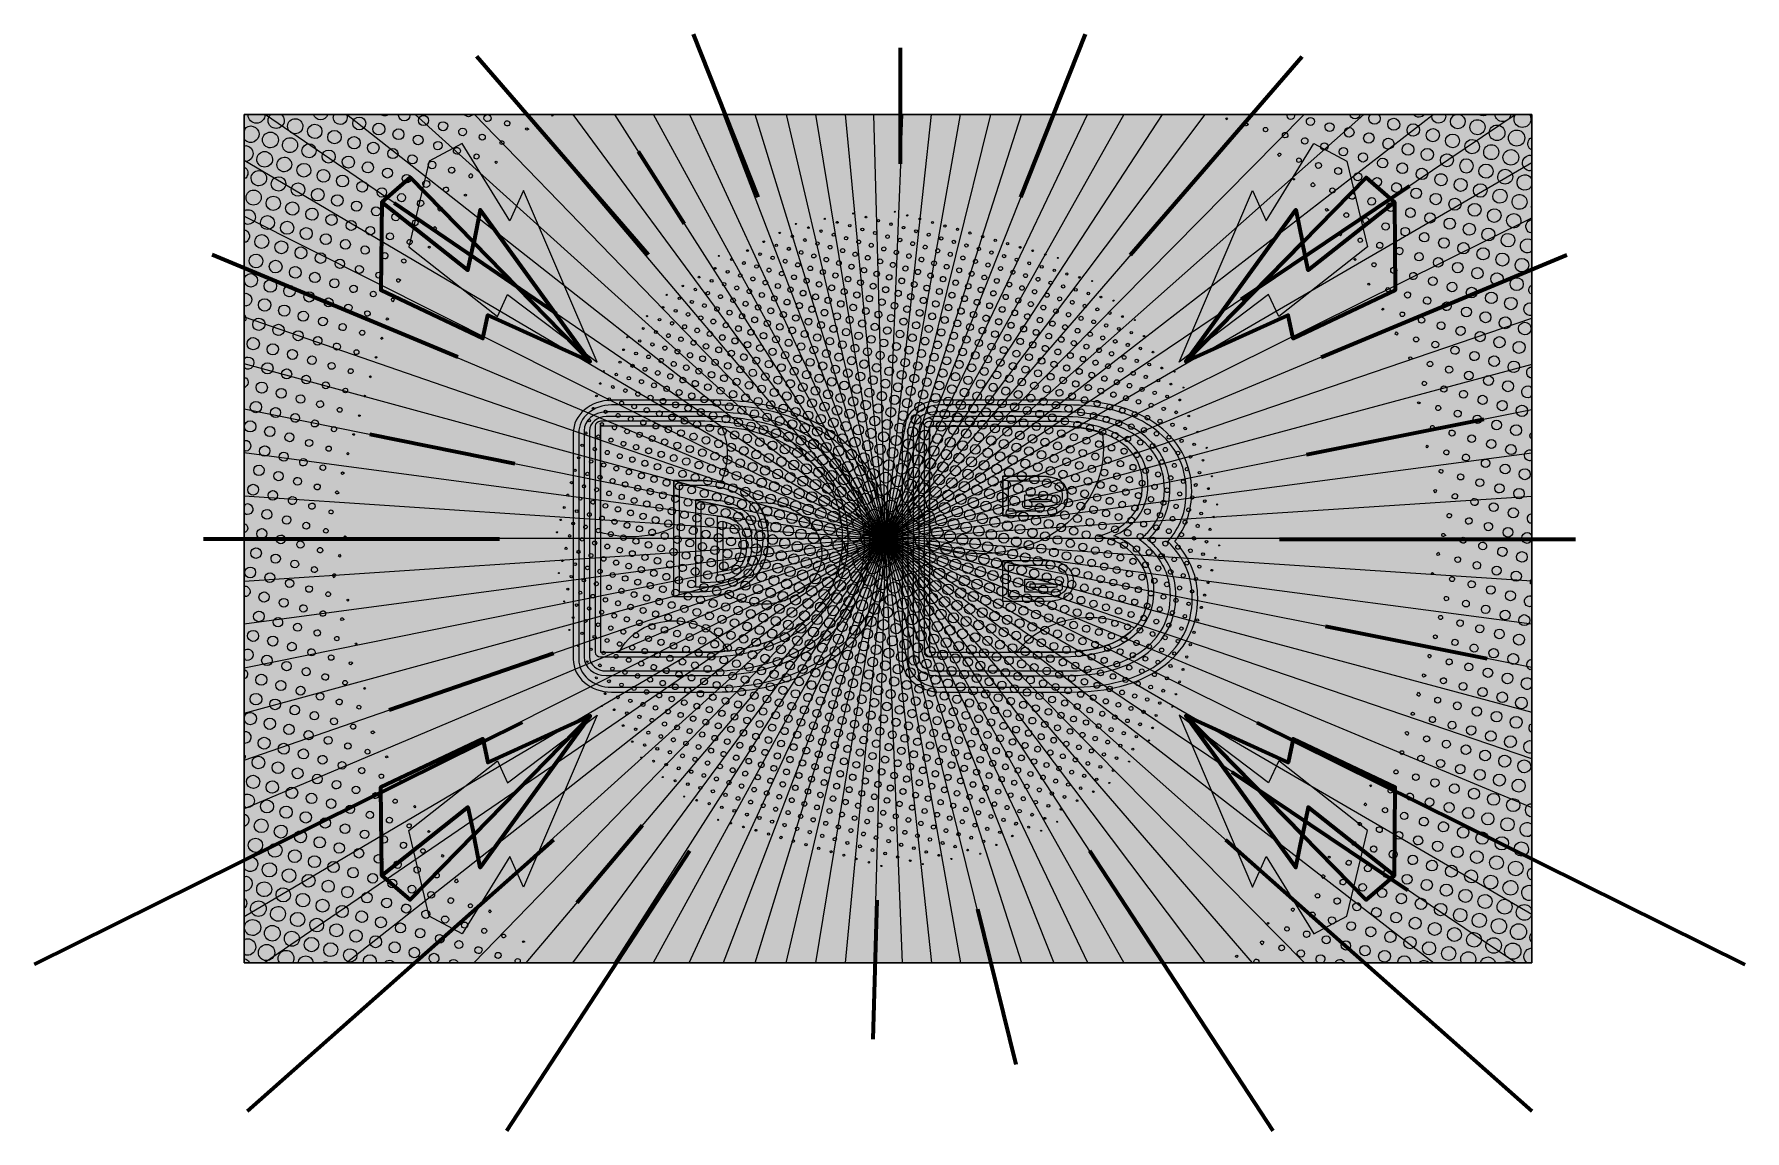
# Model space of a CAD drawing. Extents: x 168 to 385, y -294 to -156.
import ezdxf

# ---------------------------------------------------------------- set-up
doc = ezdxf.new("R2010")
doc.units = 0
doc.header["$MEASUREMENT"] = 0
doc.layers.add('Layer 1', color=7, linetype='Continuous', lineweight=0)

# ---------------------------------------------------------------- blocks, each defined once
blk = doc.blocks.new('Block_3')
at = {"layer": 'Layer 1', "color": 246, "lineweight": 211, "true_color": 0x80141e}
for p, q in [((259.86, -176.2), (251.68, -155.58)), ((293.13, -176.2), (301.31, -155.58)), ((245.98, -183.52), (224.26, -158.38)), ((307, -183.52), (328.73, -158.38)), ((221.84, -196.47), (190.74, -183.52)), ((331.15, -196.47), (362.25, -183.52)), ((227.11, -219.52), (189.63, -219.52)), ((325.88, -219.52), (363.36, -219.52)), ((229.98, -242.72), (168.2, -273.35)), ((323.01, -242.72), (384.79, -273.35)), ((233.94, -257.57), (195.16, -291.93)), ((319.05, -257.57), (357.83, -291.93)), ((251.16, -258.95), (227.98, -294.4)), ((301.83, -258.95), (325.01, -294.4))]:
    blk.add_line(p, q, dxfattribs=at)
at = {"layer": 'Layer 1', "color": 246, "lineweight": 106, "true_color": 0x80141e}
blk.add_line((287.62, -266.34), (292.5, -286.02), dxfattribs=at)
blk = doc.blocks.new('Block_4')
at = {"layer": 'Layer 1', "color": 13, "lineweight": 106, "true_color": 0xef3961}
for p, q in [((277.9, -171.98), (277.9, -157.32)), ((250.55, -179.58), (244.72, -170.44)), ((321, -189.13), (342.34, -174.76)), ((213.79, -176.91), (234.33, -190.94)), ((329.31, -208.78), (351.75, -204.3)), ((210.71, -206.22), (229.04, -209.92)), ((331.71, -230.53), (352.15, -234.61)), ((213.15, -241.12), (233.94, -233.94)), ((319.86, -248.94), (342.14, -263.93)), ((236.96, -265.48), (245.22, -255.73)), ((274.87, -265.19), (274.38, -282.8))]:
    blk.add_line(p, q, dxfattribs=at)
blk = doc.blocks.new('Block_2')
at = {"layer": 'Layer 1'}
for name in ['Block_3', 'Block_4']:
    blk.add_blockref(name, (0, 0), dxfattribs=at)
blk = doc.blocks.new('Block_1')
at = {"layer": 'Layer 1'}
blk.add_lwpolyline([(357.83, -273.14), (194.8, -273.14), (194.8, -165.75), (357.83, -165.75)], close=True, dxfattribs=at)
blk.add_blockref('Block_2', (0, 0), dxfattribs=at)
blk = doc.blocks.new('Block_5')
at = {"layer": 'Layer 1', "true_color": 0x9fa3ad, "transparency": 33554687}
h = blk.add_hatch(color=253, dxfattribs=at)
h.dxf.hatch_style = 2
edge = h.paths.add_edge_path()
edge.add_spline(control_points=[(201.63, -191.27), (201.62, -191.61), (201.91, -191.91), (202.27, -191.91), (202.64, -191.92), (202.91, -191.66), (202.92, -191.29), (202.92, -190.93), (202.64, -190.64), (202.29, -190.63), (201.95, -190.63), (201.63, -190.93), (201.63, -191.27)], knot_values=[0, 0, 0, 0, 1, 1, 1, 2, 2, 2, 3, 3, 3, 4, 4, 4, 4], degree=3, periodic=0)
edge = h.paths.add_edge_path()
edge.add_spline(control_points=[(200.98, -193.75), (200.99, -194.1), (201.3, -194.4), (201.64, -194.38), (201.96, -194.36), (202.25, -194.06), (202.27, -193.75), (202.28, -193.41), (201.98, -193.11), (201.62, -193.11), (201.24, -193.11), (200.98, -193.38), (200.98, -193.75)], knot_values=[0, 0, 0, 0, 1, 1, 1, 2, 2, 2, 3, 3, 3, 4, 4, 4, 4], degree=3, periodic=0)
edge = h.paths.add_edge_path()
edge.add_spline(control_points=[(200.54, -187.38), (200.14, -187.37), (199.8, -187.69), (199.79, -188.09), (199.78, -188.49), (200.09, -188.81), (200.5, -188.82), (200.92, -188.84), (201.24, -188.53), (201.25, -188.13), (201.26, -187.72), (200.95, -187.4), (200.54, -187.38)], knot_values=[0, 0, 0, 0, 1, 1, 1, 2, 2, 2, 3, 3, 3, 4, 4, 4, 4], degree=3, periodic=0)
edge = h.paths.add_edge_path()
edge.add_spline(control_points=[(199.15, -190.56), (199.14, -190.97), (199.47, -191.29), (199.87, -191.28), (200.26, -191.27), (200.6, -190.93), (200.58, -190.54), (200.57, -190.17), (200.27, -189.87), (199.88, -189.86), (199.46, -189.85), (199.15, -190.14), (199.15, -190.56)], knot_values=[0, 0, 0, 0, 1, 1, 1, 2, 2, 2, 3, 3, 3, 4, 4, 4, 4], degree=3, periodic=0)
edge = h.paths.add_edge_path()
edge.add_spline(control_points=[(202.99, -188.19), (202.62, -188.2), (202.34, -188.5), (202.35, -188.85), (202.36, -189.19), (202.67, -189.49), (203.02, -189.48), (203.38, -189.47), (203.66, -189.18), (203.65, -188.81), (203.64, -188.44), (203.37, -188.18), (202.99, -188.19)], knot_values=[0, 0, 0, 0, 1, 1, 1, 2, 2, 2, 3, 3, 3, 4, 4, 4, 4], degree=3, periodic=0)
edge = h.paths.add_edge_path()
edge.add_spline(control_points=[(198.43, -192.97), (198.41, -193.39), (198.69, -193.7), (199.11, -193.71), (199.52, -193.73), (199.85, -193.42), (199.85, -193.03), (199.86, -192.64), (199.52, -192.3), (199.13, -192.3), (198.75, -192.3), (198.45, -192.6), (198.43, -192.97)], knot_values=[0, 0, 0, 0, 1, 1, 1, 2, 2, 2, 3, 3, 3, 4, 4, 4, 4], degree=3, periodic=0)
edge = h.paths.add_edge_path()
edge.add_spline(control_points=[(204.68, -200.05), (204.7, -200.26), (204.91, -200.46), (205.13, -200.46), (205.37, -200.46), (205.58, -200.24), (205.57, -199.99), (205.55, -199.76), (205.37, -199.59), (205.13, -199.59), (204.88, -199.59), (204.67, -199.8), (204.68, -200.05)], knot_values=[0, 0, 0, 0, 1, 1, 1, 2, 2, 2, 3, 3, 3, 4, 4, 4, 4], degree=3, periodic=0)
edge = h.paths.add_edge_path()
edge.add_spline(control_points=[(205.41, -197.59), (205.42, -197.81), (205.62, -198), (205.85, -198), (206.09, -198), (206.28, -197.83), (206.29, -197.6), (206.31, -197.35), (206.1, -197.13), (205.86, -197.12), (205.62, -197.12), (205.39, -197.36), (205.41, -197.59)], knot_values=[0, 0, 0, 0, 1, 1, 1, 2, 2, 2, 3, 3, 3, 4, 4, 4, 4], degree=3, periodic=0)
edge = h.paths.add_edge_path()
edge.add_spline(control_points=[(203.55, -194.39), (203.55, -194.69), (203.79, -194.92), (204.08, -194.93), (204.39, -194.93), (204.62, -194.72), (204.64, -194.42), (204.65, -194.12), (204.43, -193.87), (204.14, -193.85), (203.82, -193.83), (203.55, -194.08), (203.55, -194.39)], knot_values=[0, 0, 0, 0, 1, 1, 1, 2, 2, 2, 3, 3, 3, 4, 4, 4, 4], degree=3, periodic=0)
edge = h.paths.add_edge_path()
edge.add_spline(control_points=[(204.74, -191.39), (204.45, -191.4), (204.21, -191.64), (204.21, -191.93), (204.2, -192.22), (204.43, -192.47), (204.73, -192.49), (205.05, -192.51), (205.32, -192.26), (205.32, -191.95), (205.32, -191.63), (205.06, -191.38), (204.74, -191.39)], knot_values=[0, 0, 0, 0, 1, 1, 1, 2, 2, 2, 3, 3, 3, 4, 4, 4, 4], degree=3, periodic=0)
edge = h.paths.add_edge_path()
edge.add_spline(control_points=[(198.12, -203.49), (198.11, -203.84), (198.42, -204.12), (198.78, -204.11), (199.15, -204.11), (199.41, -203.83), (199.4, -203.46), (199.39, -203.1), (199.07, -202.82), (198.72, -202.85), (198.4, -202.88), (198.12, -203.17), (198.12, -203.49)], knot_values=[0, 0, 0, 0, 1, 1, 1, 2, 2, 2, 3, 3, 3, 4, 4, 4, 4], degree=3, periodic=0)
edge = h.paths.add_edge_path()
edge.add_spline(control_points=[(197, -234.84), (197, -235.21), (197.3, -235.51), (197.69, -235.5), (198.06, -235.5), (198.33, -235.22), (198.34, -234.86), (198.34, -234.48), (198.04, -234.18), (197.66, -234.19), (197.31, -234.2), (197.01, -234.49), (197, -234.84)], knot_values=[0, 0, 0, 0, 1, 1, 1, 2, 2, 2, 3, 3, 3, 4, 4, 4, 4], degree=3, periodic=0)
edge = h.paths.add_edge_path()
edge.add_spline(control_points=[(196.66, -226.84), (196.67, -227.19), (196.96, -227.47), (197.32, -227.46), (197.7, -227.45), (197.96, -227.19), (197.95, -226.81), (197.94, -226.46), (197.64, -226.17), (197.3, -226.18), (196.96, -226.19), (196.65, -226.51), (196.66, -226.84)], knot_values=[0, 0, 0, 0, 1, 1, 1, 2, 2, 2, 3, 3, 3, 4, 4, 4, 4], degree=3, periodic=0)
edge = h.paths.add_edge_path()
edge.add_spline(control_points=[(197.56, -250.9), (197.57, -251.35), (197.92, -251.68), (198.39, -251.66), (198.81, -251.64), (199.14, -251.3), (199.14, -250.88), (199.13, -250.44), (198.75, -250.09), (198.31, -250.11), (197.88, -250.13), (197.56, -250.47), (197.56, -250.9)], knot_values=[0, 0, 0, 0, 1, 1, 1, 2, 2, 2, 3, 3, 3, 4, 4, 4, 4], degree=3, periodic=0)
edge = h.paths.add_edge_path()
edge.add_spline(control_points=[(198.85, -201.07), (198.87, -201.38), (199.18, -201.67), (199.49, -201.67), (199.85, -201.67), (200.14, -201.37), (200.12, -201.01), (200.11, -200.66), (199.84, -200.42), (199.49, -200.42), (199.13, -200.42), (198.83, -200.72), (198.85, -201.07)], knot_values=[0, 0, 0, 0, 1, 1, 1, 2, 2, 2, 3, 3, 3, 4, 4, 4, 4], degree=3, periodic=0)
edge = h.paths.add_edge_path()
edge.add_spline(control_points=[(197.33, -242.89), (197.34, -243.3), (197.68, -243.61), (198.08, -243.59), (198.45, -243.57), (198.76, -243.25), (198.77, -242.88), (198.77, -242.48), (198.45, -242.17), (198.04, -242.17), (197.62, -242.17), (197.32, -242.47), (197.33, -242.89)], knot_values=[0, 0, 0, 0, 1, 1, 1, 2, 2, 2, 3, 3, 3, 4, 4, 4, 4], degree=3, periodic=0)
edge = h.paths.add_edge_path()
edge.add_spline(control_points=[(206.54, -194.68), (206.3, -194.67), (206.11, -194.82), (206.08, -195.05), (206.05, -195.3), (206.23, -195.53), (206.47, -195.56), (206.7, -195.59), (206.95, -195.38), (206.98, -195.15), (207, -194.91), (206.79, -194.69), (206.54, -194.68)], knot_values=[0, 0, 0, 0, 1, 1, 1, 2, 2, 2, 3, 3, 3, 4, 4, 4, 4], degree=3, periodic=0)
edge = h.paths.add_edge_path()
edge.add_spline(control_points=[(197.38, -205.9), (197.39, -206.25), (197.68, -206.52), (198.05, -206.52), (198.43, -206.51), (198.69, -206.24), (198.68, -205.87), (198.67, -205.51), (198.38, -205.22), (198.02, -205.23), (197.67, -205.24), (197.37, -205.55), (197.38, -205.9)], knot_values=[0, 0, 0, 0, 1, 1, 1, 2, 2, 2, 3, 3, 3, 4, 4, 4, 4], degree=3, periodic=0)
edge = h.paths.add_edge_path()
edge.add_spline(control_points=[(197.81, -213.94), (197.8, -214.29), (198.05, -214.55), (198.4, -214.55), (198.74, -214.55), (199.02, -214.29), (199.01, -213.95), (199, -213.63), (198.71, -213.35), (198.38, -213.36), (198.07, -213.37), (197.82, -213.62), (197.81, -213.94)], knot_values=[0, 0, 0, 0, 1, 1, 1, 2, 2, 2, 3, 3, 3, 4, 4, 4, 4], degree=3, periodic=0)
edge = h.paths.add_edge_path()
edge.add_spline(control_points=[(196.37, -218.82), (196.38, -219.19), (196.65, -219.45), (197.02, -219.44), (197.38, -219.44), (197.67, -219.14), (197.67, -218.8), (197.66, -218.46), (197.34, -218.16), (197, -218.16), (196.65, -218.17), (196.37, -218.46), (196.37, -218.82)], knot_values=[0, 0, 0, 0, 1, 1, 1, 2, 2, 2, 3, 3, 3, 4, 4, 4, 4], degree=3, periodic=0)
edge = h.paths.add_edge_path()
edge.add_spline(control_points=[(197.04, -216.33), (197.02, -216.66), (197.33, -216.99), (197.67, -216.99), (198, -216.99), (198.28, -216.72), (198.3, -216.39), (198.32, -216.05), (198.07, -215.77), (197.74, -215.74), (197.38, -215.71), (197.06, -215.98), (197.04, -216.33)], knot_values=[0, 0, 0, 0, 1, 1, 1, 2, 2, 2, 3, 3, 3, 4, 4, 4, 4], degree=3, periodic=0)
edge = h.paths.add_edge_path()
edge.add_spline(control_points=[(200.75, -235.57), (200.75, -235.24), (200.52, -235), (200.19, -234.99), (199.84, -234.98), (199.56, -235.24), (199.56, -235.57), (199.56, -235.87), (199.82, -236.14), (200.13, -236.16), (200.47, -236.18), (200.74, -235.92), (200.75, -235.57)], knot_values=[0, 0, 0, 0, 1, 1, 1, 2, 2, 2, 3, 3, 3, 4, 4, 4, 4], degree=3, periodic=0)
edge = h.paths.add_edge_path()
edge.add_spline(control_points=[(203.15, -236.31), (203.16, -236.01), (202.92, -235.76), (202.63, -235.77), (202.39, -235.78), (202.13, -236.02), (202.12, -236.26), (202.11, -236.54), (202.35, -236.79), (202.65, -236.79), (202.93, -236.78), (203.14, -236.58), (203.15, -236.31)], knot_values=[0, 0, 0, 0, 1, 1, 1, 2, 2, 2, 3, 3, 3, 4, 4, 4, 4], degree=3, periodic=0)
edge = h.paths.add_edge_path()
edge.add_spline(control_points=[(202.49, -238.68), (202.49, -238.37), (202.21, -238.12), (201.9, -238.13), (201.58, -238.14), (201.34, -238.4), (201.36, -238.72), (201.37, -239), (201.62, -239.24), (201.91, -239.25), (202.2, -239.25), (202.49, -238.97), (202.49, -238.68)], knot_values=[0, 0, 0, 0, 1, 1, 1, 2, 2, 2, 3, 3, 3, 4, 4, 4, 4], degree=3, periodic=0)
edge = h.paths.add_edge_path()
edge.add_spline(control_points=[(204.41, -239.87), (204.66, -239.87), (204.86, -239.67), (204.86, -239.41), (204.87, -239.14), (204.69, -238.95), (204.42, -238.94), (204.14, -238.93), (203.91, -239.16), (203.92, -239.43), (203.94, -239.67), (204.17, -239.88), (204.41, -239.87)], knot_values=[0, 0, 0, 0, 1, 1, 1, 2, 2, 2, 3, 3, 3, 4, 4, 4, 4], degree=3, periodic=0)
edge = h.paths.add_edge_path()
edge.add_spline(control_points=[(204.46, -231.37), (204.45, -231.16), (204.24, -230.96), (204.02, -230.97), (203.8, -230.97), (203.63, -231.17), (203.64, -231.41), (203.65, -231.63), (203.8, -231.77), (204.03, -231.77), (204.26, -231.78), (204.46, -231.6), (204.46, -231.37)], knot_values=[0, 0, 0, 0, 1, 1, 1, 2, 2, 2, 3, 3, 3, 4, 4, 4, 4], degree=3, periodic=0)
edge = h.paths.add_edge_path()
edge.add_spline(control_points=[(203.76, -233.85), (203.77, -233.6), (203.58, -233.38), (203.34, -233.37), (203.09, -233.35), (202.83, -233.59), (202.84, -233.84), (202.84, -234.08), (203.05, -234.28), (203.3, -234.28), (203.57, -234.28), (203.76, -234.11), (203.76, -233.85)], knot_values=[0, 0, 0, 0, 1, 1, 1, 2, 2, 2, 3, 3, 3, 4, 4, 4, 4], degree=3, periodic=0)
edge = h.paths.add_edge_path()
edge.add_spline(control_points=[(198.37, -233.03), (198.71, -233.06), (199.03, -232.76), (199.03, -232.41), (199.04, -232.06), (198.79, -231.79), (198.44, -231.78), (198.07, -231.76), (197.76, -232.04), (197.76, -232.39), (197.75, -232.7), (198.05, -233.01), (198.37, -233.03)], knot_values=[0, 0, 0, 0, 1, 1, 1, 2, 2, 2, 3, 3, 3, 4, 4, 4, 4], degree=3, periodic=0)
edge = h.paths.add_edge_path()
edge.add_spline(control_points=[(201.18, -241.73), (201.52, -241.73), (201.8, -241.47), (201.8, -241.15), (201.81, -240.82), (201.54, -240.54), (201.21, -240.53), (200.87, -240.52), (200.6, -240.78), (200.59, -241.12), (200.58, -241.47), (200.83, -241.72), (201.18, -241.73)], knot_values=[0, 0, 0, 0, 1, 1, 1, 2, 2, 2, 3, 3, 3, 4, 4, 4, 4], degree=3, periodic=0)
edge = h.paths.add_edge_path()
edge.add_spline(control_points=[(197.42, -224.36), (197.42, -224.7), (197.69, -224.98), (198.03, -224.99), (198.36, -224.99), (198.65, -224.73), (198.66, -224.39), (198.66, -224.06), (198.4, -223.78), (198.06, -223.77), (197.72, -223.76), (197.43, -224.02), (197.42, -224.36)], knot_values=[0, 0, 0, 0, 1, 1, 1, 2, 2, 2, 3, 3, 3, 4, 4, 4, 4], degree=3, periodic=0)
edge = h.paths.add_edge_path()
edge.add_spline(control_points=[(199.82, -248.46), (199.84, -248.05), (199.49, -247.7), (199.07, -247.7), (198.67, -247.71), (198.34, -248.02), (198.33, -248.41), (198.32, -248.83), (198.66, -249.18), (199.08, -249.18), (199.46, -249.18), (199.81, -248.84), (199.82, -248.46)], knot_values=[0, 0, 0, 0, 1, 1, 1, 2, 2, 2, 3, 3, 3, 4, 4, 4, 4], degree=3, periodic=0)
edge = h.paths.add_edge_path()
edge.add_spline(control_points=[(200.08, -238.02), (200.08, -237.69), (199.81, -237.42), (199.48, -237.4), (199.1, -237.38), (198.81, -237.63), (198.8, -238), (198.79, -238.36), (199.07, -238.66), (199.43, -238.66), (199.77, -238.67), (200.09, -238.36), (200.08, -238.02)], knot_values=[0, 0, 0, 0, 1, 1, 1, 2, 2, 2, 3, 3, 3, 4, 4, 4, 4], degree=3, periodic=0)
edge = h.paths.add_edge_path()
edge.add_spline(control_points=[(207.08, -211.19), (207.07, -211.21), (207.19, -211.32), (207.23, -211.31), (207.31, -211.3), (207.37, -211.22), (207.5, -211.14), (207.37, -211.06), (207.28, -210.97), (207.23, -210.98), (207.16, -211), (207.1, -211.11), (207.08, -211.19)], knot_values=[0, 0, 0, 0, 1, 1, 1, 2, 2, 2, 3, 3, 3, 4, 4, 4, 4], degree=3, periodic=0)
edge = h.paths.add_edge_path()
edge.add_spline(control_points=[(207.54, -237.96), (207.7, -237.96), (207.84, -237.83), (207.85, -237.67), (207.85, -237.51), (207.71, -237.38), (207.54, -237.39), (207.39, -237.4), (207.29, -237.48), (207.27, -237.64), (207.26, -237.81), (207.38, -237.95), (207.54, -237.96)], knot_values=[0, 0, 0, 0, 1, 1, 1, 2, 2, 2, 3, 3, 3, 4, 4, 4, 4], degree=3, periodic=0)
edge = h.paths.add_edge_path()
edge.add_spline(control_points=[(208.01, -227.2), (208.01, -227.16), (207.95, -227.09), (207.91, -227.1), (207.87, -227.1), (207.81, -227.16), (207.81, -227.2), (207.8, -227.23), (207.86, -227.28), (207.91, -227.34), (207.96, -227.28), (208.01, -227.23), (208.01, -227.2)], knot_values=[0, 0, 0, 0, 1, 1, 1, 2, 2, 2, 3, 3, 3, 4, 4, 4, 4], degree=3, periodic=0)
edge = h.paths.add_edge_path()
edge.add_spline(control_points=[(206.91, -202.83), (206.75, -202.82), (206.6, -202.94), (206.57, -203.09), (206.55, -203.27), (206.71, -203.44), (206.89, -203.43), (207.05, -203.43), (207.19, -203.3), (207.19, -203.14), (207.19, -202.98), (207.06, -202.84), (206.91, -202.83)], knot_values=[0, 0, 0, 0, 1, 1, 1, 2, 2, 2, 3, 3, 3, 4, 4, 4, 4], degree=3, periodic=0)
edge = h.paths.add_edge_path()
edge.add_spline(control_points=[(207.55, -219.28), (207.58, -219.28), (207.63, -219.22), (207.69, -219.18), (207.63, -219.13), (207.58, -219.07), (207.55, -219.07), (207.51, -219.08), (207.47, -219.14), (207.43, -219.18), (207.47, -219.21), (207.51, -219.27), (207.55, -219.28)], knot_values=[0, 0, 0, 0, 1, 1, 1, 2, 2, 2, 3, 3, 3, 4, 4, 4, 4], degree=3, periodic=0)
edge = h.paths.add_edge_path()
edge.add_spline(control_points=[(207.63, -200.4), (207.46, -200.39), (207.31, -200.51), (207.31, -200.67), (207.31, -200.83), (207.45, -200.97), (207.61, -200.97), (207.77, -200.97), (207.9, -200.83), (207.89, -200.66), (207.88, -200.5), (207.79, -200.41), (207.63, -200.4)], knot_values=[0, 0, 0, 0, 1, 1, 1, 2, 2, 2, 3, 3, 3, 4, 4, 4, 4], degree=3, periodic=0)
edge = h.paths.add_edge_path()
edge.add_spline(control_points=[(206.38, -224.07), (206.39, -223.93), (206.26, -223.85), (206.13, -223.88), (206.06, -223.9), (205.95, -224.01), (205.96, -224.07), (205.97, -224.16), (206.06, -224.24), (206.16, -224.38), (206.26, -224.24), (206.37, -224.16), (206.38, -224.07)], knot_values=[0, 0, 0, 0, 1, 1, 1, 2, 2, 2, 3, 3, 3, 4, 4, 4, 4], degree=3, periodic=0)
edge = h.paths.add_edge_path()
edge.add_spline(control_points=[(205.48, -236.96), (205.49, -236.72), (205.32, -236.55), (205.08, -236.54), (204.84, -236.54), (204.65, -236.71), (204.64, -236.94), (204.64, -237.16), (204.83, -237.35), (205.05, -237.37), (205.27, -237.38), (205.47, -237.19), (205.48, -236.96)], knot_values=[0, 0, 0, 0, 1, 1, 1, 2, 2, 2, 3, 3, 3, 4, 4, 4, 4], degree=3, periodic=0)
edge = h.paths.add_edge_path()
edge.add_spline(control_points=[(205.82, -234.84), (206, -234.83), (206.15, -234.67), (206.15, -234.49), (206.15, -234.28), (205.97, -234.13), (205.75, -234.16), (205.56, -234.18), (205.43, -234.33), (205.46, -234.53), (205.48, -234.73), (205.64, -234.86), (205.82, -234.84)], knot_values=[0, 0, 0, 0, 1, 1, 1, 2, 2, 2, 3, 3, 3, 4, 4, 4, 4], degree=3, periodic=0)
edge = h.paths.add_edge_path()
edge.add_spline(control_points=[(207.01, -221.61), (207.01, -221.56), (206.93, -221.51), (206.85, -221.42), (206.79, -221.53), (206.73, -221.6), (206.74, -221.64), (206.76, -221.7), (206.84, -221.73), (206.9, -221.78), (206.94, -221.72), (207.01, -221.67), (207.01, -221.61)], knot_values=[0, 0, 0, 0, 1, 1, 1, 2, 2, 2, 3, 3, 3, 4, 4, 4, 4], degree=3, periodic=0)
edge = h.paths.add_edge_path()
edge.add_spline(control_points=[(207.18, -229.82), (207.25, -229.83), (207.33, -229.74), (207.44, -229.67), (207.34, -229.57), (207.29, -229.49), (207.22, -229.46), (207.12, -229.42), (206.97, -229.55), (207, -229.65), (207.02, -229.72), (207.11, -229.81), (207.18, -229.82)], knot_values=[0, 0, 0, 0, 1, 1, 1, 2, 2, 2, 3, 3, 3, 4, 4, 4, 4], degree=3, periodic=0)
edge = h.paths.add_edge_path()
edge.add_spline(control_points=[(206.54, -232.36), (206.69, -232.35), (206.79, -232.25), (206.79, -232.1), (206.79, -231.93), (206.65, -231.79), (206.49, -231.82), (206.34, -231.84), (206.25, -231.94), (206.23, -232.09), (206.22, -232.24), (206.37, -232.37), (206.54, -232.36)], knot_values=[0, 0, 0, 0, 1, 1, 1, 2, 2, 2, 3, 3, 3, 4, 4, 4, 4], degree=3, periodic=0)
edge = h.paths.add_edge_path()
edge.add_spline(control_points=[(198.02, -240.39), (198, -240.76), (198.32, -241.09), (198.7, -241.09), (199.09, -241.09), (199.39, -240.79), (199.39, -240.41), (199.39, -240.03), (199.06, -239.72), (198.69, -239.74), (198.33, -239.75), (198.03, -240.04), (198.02, -240.39)], knot_values=[0, 0, 0, 0, 1, 1, 1, 2, 2, 2, 3, 3, 3, 4, 4, 4, 4], degree=3, periodic=0)
edge = h.paths.add_edge_path()
edge.add_spline(control_points=[(200.22, -179.26), (199.78, -179.26), (199.42, -179.61), (199.4, -180.05), (199.38, -180.53), (199.72, -180.89), (200.2, -180.9), (200.67, -180.91), (201.06, -180.56), (201.06, -180.1), (201.07, -179.65), (200.67, -179.26), (200.22, -179.26)], knot_values=[0, 0, 0, 0, 1, 1, 1, 2, 2, 2, 3, 3, 3, 4, 4, 4, 4], degree=3, periodic=0)
edge = h.paths.add_edge_path()
edge.add_spline(control_points=[(198.68, -182.53), (198.68, -182.99), (199.06, -183.37), (199.51, -183.36), (199.93, -183.35), (200.31, -182.98), (200.32, -182.56), (200.34, -182.11), (199.95, -181.74), (199.48, -181.74), (199.03, -181.75), (198.69, -182.08), (198.68, -182.53)], knot_values=[0, 0, 0, 0, 1, 1, 1, 2, 2, 2, 3, 3, 3, 4, 4, 4, 4], degree=3, periodic=0)
edge = h.paths.add_edge_path()
edge.add_spline(control_points=[(197.96, -184.99), (197.96, -185.43), (198.3, -185.78), (198.74, -185.79), (199.19, -185.8), (199.56, -185.47), (199.59, -185.03), (199.61, -184.6), (199.21, -184.18), (198.76, -184.19), (198.33, -184.19), (197.97, -184.56), (197.96, -184.99)], knot_values=[0, 0, 0, 0, 1, 1, 1, 2, 2, 2, 3, 3, 3, 4, 4, 4, 4], degree=3, periodic=0)
edge = h.paths.add_edge_path()
edge.add_spline(control_points=[(200.51, -185.73), (200.52, -186.12), (200.84, -186.45), (201.23, -186.46), (201.64, -186.47), (202.01, -186.11), (202, -185.7), (201.99, -185.29), (201.63, -184.96), (201.21, -184.98), (200.81, -185), (200.5, -185.33), (200.51, -185.73)], knot_values=[0, 0, 0, 0, 1, 1, 1, 2, 2, 2, 3, 3, 3, 4, 4, 4, 4], degree=3, periodic=0)
edge = h.paths.add_edge_path()
edge.add_spline(control_points=[(202.63, -180.06), (202.2, -180.07), (201.85, -180.41), (201.87, -180.82), (201.88, -181.23), (202.25, -181.58), (202.66, -181.58), (203.08, -181.57), (203.41, -181.22), (203.4, -180.8), (203.4, -180.36), (203.07, -180.05), (202.63, -180.06)], knot_values=[0, 0, 0, 0, 1, 1, 1, 2, 2, 2, 3, 3, 3, 4, 4, 4, 4], degree=3, periodic=0)
edge = h.paths.add_edge_path()
edge.add_spline(control_points=[(204.91, -189.52), (204.9, -189.82), (205.15, -190.09), (205.47, -190.1), (205.79, -190.11), (206.04, -189.88), (206.06, -189.57), (206.07, -189.26), (205.82, -188.98), (205.51, -188.97), (205.23, -188.96), (204.93, -189.24), (204.91, -189.52)], knot_values=[0, 0, 0, 0, 1, 1, 1, 2, 2, 2, 3, 3, 3, 4, 4, 4, 4], degree=3, periodic=0)
edge = h.paths.add_edge_path()
edge.add_spline(control_points=[(204.5, -183.25), (204.12, -183.23), (203.8, -183.52), (203.79, -183.9), (203.78, -184.28), (204.07, -184.58), (204.45, -184.59), (204.83, -184.59), (205.14, -184.29), (205.14, -183.91), (205.13, -183.56), (204.86, -183.27), (204.5, -183.25)], knot_values=[0, 0, 0, 0, 1, 1, 1, 2, 2, 2, 3, 3, 3, 4, 4, 4, 4], degree=3, periodic=0)
edge = h.paths.add_edge_path()
edge.add_spline(control_points=[(197.3, -187.46), (197.3, -187.89), (197.67, -188.25), (198.11, -188.24), (198.55, -188.24), (198.9, -187.88), (198.9, -187.44), (198.9, -187.01), (198.54, -186.66), (198.1, -186.66), (197.65, -186.66), (197.3, -187.02), (197.3, -187.46)], knot_values=[0, 0, 0, 0, 1, 1, 1, 2, 2, 2, 3, 3, 3, 4, 4, 4, 4], degree=3, periodic=0)
edge = h.paths.add_edge_path()
edge.add_spline(control_points=[(203.07, -186.41), (203.09, -186.77), (203.39, -187.03), (203.76, -187.02), (204.13, -187.01), (204.4, -186.73), (204.39, -186.36), (204.38, -186), (204.1, -185.72), (203.74, -185.71), (203.36, -185.71), (203.05, -186.04), (203.07, -186.41)], knot_values=[0, 0, 0, 0, 1, 1, 1, 2, 2, 2, 3, 3, 3, 4, 4, 4, 4], degree=3, periodic=0)
edge = h.paths.add_edge_path()
edge.add_spline(control_points=[(201.23, -183.25), (201.23, -183.68), (201.55, -184), (201.99, -184), (202.41, -184), (202.76, -183.64), (202.74, -183.24), (202.73, -182.86), (202.38, -182.52), (202, -182.5), (201.59, -182.49), (201.23, -182.84), (201.23, -183.25)], knot_values=[0, 0, 0, 0, 1, 1, 1, 2, 2, 2, 3, 3, 3, 4, 4, 4, 4], degree=3, periodic=0)
edge = h.paths.add_edge_path()
edge.add_spline(control_points=[(205.63, -187.12), (205.64, -187.42), (205.93, -187.68), (206.23, -187.68), (206.54, -187.67), (206.79, -187.41), (206.79, -187.1), (206.79, -186.77), (206.56, -186.53), (206.23, -186.53), (205.89, -186.52), (205.61, -186.79), (205.63, -187.12)], knot_values=[0, 0, 0, 0, 1, 1, 1, 2, 2, 2, 3, 3, 3, 4, 4, 4, 4], degree=3, periodic=0)
edge = h.paths.add_edge_path()
edge.add_spline(control_points=[(196.25, -237.36), (196.28, -237.75), (196.58, -238.01), (196.98, -237.99), (197.36, -237.98), (197.67, -237.68), (197.67, -237.31), (197.67, -236.92), (197.31, -236.58), (196.93, -236.59), (196.52, -236.61), (196.23, -236.95), (196.25, -237.36)], knot_values=[0, 0, 0, 0, 1, 1, 1, 2, 2, 2, 3, 3, 3, 4, 4, 4, 4], degree=3, periodic=0)
edge = h.paths.add_edge_path()
edge.add_spline(control_points=[(195.62, -221.27), (195.63, -221.63), (195.9, -221.92), (196.26, -221.93), (196.64, -221.94), (196.96, -221.63), (196.96, -221.26), (196.95, -220.88), (196.64, -220.6), (196.25, -220.61), (195.88, -220.63), (195.62, -220.91), (195.62, -221.27)], knot_values=[0, 0, 0, 0, 1, 1, 1, 2, 2, 2, 3, 3, 3, 4, 4, 4, 4], degree=3, periodic=0)
edge = h.paths.add_edge_path()
edge.add_spline(control_points=[(200.49, -246.02), (200.48, -245.64), (200.16, -245.34), (199.79, -245.34), (199.43, -245.35), (199.09, -245.68), (199.09, -246.03), (199.08, -246.42), (199.42, -246.74), (199.83, -246.72), (200.22, -246.71), (200.5, -246.41), (200.49, -246.02)], knot_values=[0, 0, 0, 0, 1, 1, 1, 2, 2, 2, 3, 3, 3, 4, 4, 4, 4], degree=3, periodic=0)
edge = h.paths.add_edge_path()
edge.add_spline(control_points=[(197.28, -246.08), (197.69, -246.11), (198.06, -245.76), (198.07, -245.35), (198.08, -244.91), (197.76, -244.59), (197.32, -244.58), (196.89, -244.58), (196.54, -244.93), (196.54, -245.33), (196.55, -245.71), (196.89, -246.06), (197.28, -246.08)], knot_values=[0, 0, 0, 0, 1, 1, 1, 2, 2, 2, 3, 3, 3, 4, 4, 4, 4], degree=3, periodic=0)
edge = h.paths.add_edge_path()
edge.add_spline(control_points=[(195.54, -239.76), (195.54, -240.16), (195.86, -240.48), (196.26, -240.49), (196.68, -240.5), (197.04, -240.17), (197.04, -239.76), (197.03, -239.37), (196.7, -239.03), (196.31, -239.02), (195.9, -239), (195.54, -239.34), (195.54, -239.76)], knot_values=[0, 0, 0, 0, 1, 1, 1, 2, 2, 2, 3, 3, 3, 4, 4, 4, 4], degree=3, periodic=0)
edge = h.paths.add_edge_path()
edge.add_spline(control_points=[(196.29, -200.28), (196.27, -200.68), (196.58, -201.01), (196.99, -201.01), (197.41, -201.02), (197.71, -200.74), (197.72, -200.32), (197.72, -199.92), (197.4, -199.6), (197, -199.61), (196.63, -199.61), (196.31, -199.92), (196.29, -200.28)], knot_values=[0, 0, 0, 0, 1, 1, 1, 2, 2, 2, 3, 3, 3, 4, 4, 4, 4], degree=3, periodic=0)
edge = h.paths.add_edge_path()
edge.add_spline(control_points=[(197.7, -195.48), (197.7, -195.89), (198.03, -196.2), (198.43, -196.18), (198.8, -196.17), (199.11, -195.85), (199.13, -195.49), (199.14, -195.1), (198.82, -194.78), (198.41, -194.77), (197.99, -194.77), (197.69, -195.06), (197.7, -195.48)], knot_values=[0, 0, 0, 0, 1, 1, 1, 2, 2, 2, 3, 3, 3, 4, 4, 4, 4], degree=3, periodic=0)
edge = h.paths.add_edge_path()
edge.add_spline(control_points=[(195.23, -213.24), (195.23, -213.61), (195.55, -213.93), (195.93, -213.92), (196.32, -213.91), (196.61, -213.6), (196.6, -213.22), (196.59, -212.87), (196.29, -212.57), (195.94, -212.56), (195.57, -212.55), (195.23, -212.88), (195.23, -213.24)], knot_values=[0, 0, 0, 0, 1, 1, 1, 2, 2, 2, 3, 3, 3, 4, 4, 4, 4], degree=3, periodic=0)
edge = h.paths.add_edge_path()
edge.add_spline(control_points=[(197.01, -197.86), (197.01, -198.24), (197.35, -198.58), (197.74, -198.58), (198.14, -198.58), (198.45, -198.25), (198.44, -197.85), (198.43, -197.44), (198.13, -197.15), (197.7, -197.17), (197.32, -197.18), (197.02, -197.48), (197.01, -197.86)], knot_values=[0, 0, 0, 0, 1, 1, 1, 2, 2, 2, 3, 3, 3, 4, 4, 4, 4], degree=3, periodic=0)
edge = h.paths.add_edge_path()
edge.add_spline(control_points=[(195.99, -210.8), (195.99, -211.17), (196.27, -211.44), (196.63, -211.45), (197.02, -211.45), (197.33, -211.15), (197.32, -210.78), (197.31, -210.43), (197.02, -210.14), (196.67, -210.13), (196.28, -210.12), (195.98, -210.42), (195.99, -210.8)], knot_values=[0, 0, 0, 0, 1, 1, 1, 2, 2, 2, 3, 3, 3, 4, 4, 4, 4], degree=3, periodic=0)
edge = h.paths.add_edge_path()
edge.add_spline(control_points=[(196.73, -208.35), (196.73, -208.71), (197.01, -208.99), (197.37, -208.99), (197.74, -209), (198.06, -208.67), (198.04, -208.3), (198.02, -207.95), (197.72, -207.69), (197.35, -207.7), (196.98, -207.71), (196.72, -207.98), (196.73, -208.35)], knot_values=[0, 0, 0, 0, 1, 1, 1, 2, 2, 2, 3, 3, 3, 4, 4, 4, 4], degree=3, periodic=0)
edge = h.paths.add_edge_path()
edge.add_spline(control_points=[(195.97, -229.28), (195.97, -229.65), (196.28, -229.96), (196.65, -229.95), (197.03, -229.95), (197.33, -229.64), (197.32, -229.27), (197.31, -228.89), (196.99, -228.6), (196.61, -228.62), (196.25, -228.64), (195.98, -228.92), (195.97, -229.28)], knot_values=[0, 0, 0, 0, 1, 1, 1, 2, 2, 2, 3, 3, 3, 4, 4, 4, 4], degree=3, periodic=0)
edge = h.paths.add_edge_path()
edge.add_spline(control_points=[(205.93, -244.97), (205.93, -244.7), (205.72, -244.48), (205.45, -244.47), (205.15, -244.46), (204.9, -244.71), (204.92, -244.99), (204.93, -245.24), (205.19, -245.48), (205.44, -245.47), (205.7, -245.47), (205.93, -245.24), (205.93, -244.97)], knot_values=[0, 0, 0, 0, 1, 1, 1, 2, 2, 2, 3, 3, 3, 4, 4, 4, 4], degree=3, periodic=0)
edge = h.paths.add_edge_path()
edge.add_spline(control_points=[(204.72, -247.98), (205.01, -247.98), (205.29, -247.68), (205.28, -247.39), (205.26, -247.09), (204.98, -246.84), (204.66, -246.87), (204.35, -246.89), (204.11, -247.16), (204.14, -247.48), (204.17, -247.76), (204.43, -247.99), (204.72, -247.98)], knot_values=[0, 0, 0, 0, 1, 1, 1, 2, 2, 2, 3, 3, 3, 4, 4, 4, 4], degree=3, periodic=0)
edge = h.paths.add_edge_path()
edge.add_spline(control_points=[(207.2, -240.12), (207.21, -239.95), (207.06, -239.78), (206.88, -239.75), (206.67, -239.72), (206.47, -239.87), (206.45, -240.08), (206.43, -240.29), (206.59, -240.47), (206.8, -240.48), (207.01, -240.5), (207.2, -240.33), (207.2, -240.12)], knot_values=[0, 0, 0, 0, 1, 1, 1, 2, 2, 2, 3, 3, 3, 4, 4, 4, 4], degree=3, periodic=0)
edge = h.paths.add_edge_path()
edge.add_spline(control_points=[(206.6, -242.57), (206.61, -242.36), (206.41, -242.15), (206.19, -242.13), (205.94, -242.11), (205.72, -242.32), (205.72, -242.57), (205.72, -242.8), (205.89, -242.99), (206.13, -243), (206.38, -243.02), (206.6, -242.82), (206.6, -242.57)], knot_values=[0, 0, 0, 0, 1, 1, 1, 2, 2, 2, 3, 3, 3, 4, 4, 4, 4], degree=3, periodic=0)
edge = h.paths.add_edge_path()
edge.add_spline(control_points=[(201.58, -249.83), (201.96, -249.81), (202.27, -249.48), (202.24, -249.11), (202.22, -248.77), (201.91, -248.48), (201.56, -248.47), (201.18, -248.47), (200.87, -248.79), (200.87, -249.16), (200.88, -249.55), (201.19, -249.84), (201.58, -249.83)], knot_values=[0, 0, 0, 0, 1, 1, 1, 2, 2, 2, 3, 3, 3, 4, 4, 4, 4], degree=3, periodic=0)
edge = h.paths.add_edge_path()
edge.add_spline(control_points=[(207.2, -248.62), (207.47, -248.62), (207.68, -248.39), (207.67, -248.11), (207.66, -247.84), (207.42, -247.64), (207.14, -247.67), (206.89, -247.69), (206.7, -247.89), (206.7, -248.14), (206.7, -248.4), (206.93, -248.63), (207.2, -248.62)], knot_values=[0, 0, 0, 0, 1, 1, 1, 2, 2, 2, 3, 3, 3, 4, 4, 4, 4], degree=3, periodic=0)
edge = h.paths.add_edge_path()
edge.add_spline(control_points=[(201.11, -243.61), (201.12, -243.25), (200.86, -242.96), (200.5, -242.93), (200.13, -242.91), (199.8, -243.22), (199.8, -243.59), (199.8, -243.94), (200.08, -244.22), (200.45, -244.23), (200.83, -244.24), (201.1, -243.98), (201.11, -243.61)], knot_values=[0, 0, 0, 0, 1, 1, 1, 2, 2, 2, 3, 3, 3, 4, 4, 4, 4], degree=3, periodic=0)
edge = h.paths.add_edge_path()
edge.add_spline(control_points=[(204.21, -241.86), (204.22, -241.58), (203.98, -241.34), (203.68, -241.34), (203.37, -241.33), (203.15, -241.54), (203.15, -241.85), (203.15, -242.15), (203.38, -242.39), (203.67, -242.39), (203.96, -242.39), (204.21, -242.14), (204.21, -241.86)], knot_values=[0, 0, 0, 0, 1, 1, 1, 2, 2, 2, 3, 3, 3, 4, 4, 4, 4], degree=3, periodic=0)
edge = h.paths.add_edge_path()
edge.add_spline(control_points=[(206.92, -184.04), (206.58, -184.03), (206.3, -184.29), (206.3, -184.64), (206.3, -184.97), (206.52, -185.2), (206.86, -185.22), (207.21, -185.23), (207.49, -184.97), (207.49, -184.63), (207.48, -184.33), (207.22, -184.06), (206.92, -184.04)], knot_values=[0, 0, 0, 0, 1, 1, 1, 2, 2, 2, 3, 3, 3, 4, 4, 4, 4], degree=3, periodic=0)
edge = h.paths.add_edge_path()
edge.add_spline(control_points=[(203.52, -244.33), (203.53, -244), (203.31, -243.76), (202.98, -243.74), (202.64, -243.72), (202.35, -243.99), (202.36, -244.32), (202.36, -244.61), (202.64, -244.89), (202.94, -244.89), (203.25, -244.9), (203.51, -244.65), (203.52, -244.33)], knot_values=[0, 0, 0, 0, 1, 1, 1, 2, 2, 2, 3, 3, 3, 4, 4, 4, 4], degree=3, periodic=0)
edge = h.paths.add_edge_path()
edge.add_spline(control_points=[(202.91, -246.67), (202.89, -246.34), (202.61, -246.06), (202.28, -246.06), (201.94, -246.06), (201.62, -246.39), (201.64, -246.73), (201.66, -247.08), (201.97, -247.35), (202.34, -247.32), (202.68, -247.29), (202.92, -247.02), (202.91, -246.67)], knot_values=[0, 0, 0, 0, 1, 1, 1, 2, 2, 2, 3, 3, 3, 4, 4, 4, 4], degree=3, periodic=0)
edge = h.paths.add_edge_path()
edge.add_spline(control_points=[(208.87, -185.37), (208.87, -185.64), (209.11, -185.87), (209.37, -185.87), (209.62, -185.86), (209.88, -185.62), (209.88, -185.37), (209.9, -185.09), (209.63, -184.85), (209.34, -184.86), (209.06, -184.88), (208.86, -185.1), (208.87, -185.37)], knot_values=[0, 0, 0, 0, 1, 1, 1, 2, 2, 2, 3, 3, 3, 4, 4, 4, 4], degree=3, periodic=0)
edge = h.paths.add_edge_path()
edge.add_spline(control_points=[(210.07, -182.38), (209.78, -182.39), (209.56, -182.64), (209.58, -182.94), (209.6, -183.23), (209.8, -183.41), (210.1, -183.41), (210.4, -183.41), (210.64, -183.17), (210.63, -182.89), (210.62, -182.61), (210.35, -182.36), (210.07, -182.38)], knot_values=[0, 0, 0, 0, 1, 1, 1, 2, 2, 2, 3, 3, 3, 4, 4, 4, 4], degree=3, periodic=0)
edge = h.paths.add_edge_path()
edge.add_spline(control_points=[(208.16, -187.8), (208.15, -188.06), (208.39, -188.3), (208.66, -188.29), (208.91, -188.28), (209.1, -188.08), (209.11, -187.83), (209.12, -187.56), (208.94, -187.37), (208.68, -187.35), (208.4, -187.33), (208.16, -187.53), (208.16, -187.8)], knot_values=[0, 0, 0, 0, 1, 1, 1, 2, 2, 2, 3, 3, 3, 4, 4, 4, 4], degree=3, periodic=0)
edge = h.paths.add_edge_path()
edge.add_spline(control_points=[(206.8, -192.63), (206.79, -192.89), (206.96, -193.09), (207.22, -193.1), (207.47, -193.11), (207.7, -192.92), (207.71, -192.69), (207.73, -192.46), (207.51, -192.22), (207.28, -192.2), (207.04, -192.18), (206.82, -192.38), (206.8, -192.63)], knot_values=[0, 0, 0, 0, 1, 1, 1, 2, 2, 2, 3, 3, 3, 4, 4, 4, 4], degree=3, periodic=0)
edge = h.paths.add_edge_path()
edge.add_spline(control_points=[(207.52, -190.21), (207.52, -190.46), (207.72, -190.67), (207.97, -190.67), (208.23, -190.67), (208.47, -190.42), (208.45, -190.17), (208.43, -189.93), (208.21, -189.75), (207.96, -189.75), (207.69, -189.76), (207.52, -189.95), (207.52, -190.21)], knot_values=[0, 0, 0, 0, 1, 1, 1, 2, 2, 2, 3, 3, 3, 4, 4, 4, 4], degree=3, periodic=0)
edge = h.paths.add_edge_path()
edge.add_spline(control_points=[(209.25, -241), (209.4, -241.04), (209.54, -240.94), (209.55, -240.8), (209.56, -240.66), (209.45, -240.53), (209.3, -240.53), (209.17, -240.54), (209.09, -240.62), (209.07, -240.75), (209.06, -240.88), (209.12, -240.98), (209.25, -241)], knot_values=[0, 0, 0, 0, 1, 1, 1, 2, 2, 2, 3, 3, 3, 4, 4, 4, 4], degree=3, periodic=0)
edge = h.paths.add_edge_path()
edge.add_spline(control_points=[(209.1, -232.75), (209.03, -232.7), (208.99, -232.64), (208.95, -232.65), (208.91, -232.65), (208.88, -232.71), (208.84, -232.75), (208.88, -232.79), (208.91, -232.85), (208.95, -232.85), (208.99, -232.86), (209.03, -232.8), (209.1, -232.75)], knot_values=[0, 0, 0, 0, 1, 1, 1, 2, 2, 2, 3, 3, 3, 4, 4, 4, 4], degree=3, periodic=0)
edge = h.paths.add_edge_path()
edge.add_spline(control_points=[(210.04, -201.49), (210.08, -201.5), (210.12, -201.44), (210.19, -201.39), (210.12, -201.34), (210.08, -201.28), (210.04, -201.29), (210, -201.29), (209.94, -201.35), (209.94, -201.39), (209.94, -201.43), (210, -201.49), (210.04, -201.49)], knot_values=[0, 0, 0, 0, 1, 1, 1, 2, 2, 2, 3, 3, 3, 4, 4, 4, 4], degree=3, periodic=0)
edge = h.paths.add_edge_path()
edge.add_spline(control_points=[(208.56, -243.57), (208.73, -243.58), (208.91, -243.41), (208.92, -243.24), (208.93, -243.07), (208.76, -242.91), (208.58, -242.91), (208.4, -242.91), (208.27, -243.03), (208.26, -243.2), (208.24, -243.38), (208.39, -243.55), (208.56, -243.57)], knot_values=[0, 0, 0, 0, 1, 1, 1, 2, 2, 2, 3, 3, 3, 4, 4, 4, 4], degree=3, periodic=0)
edge = h.paths.add_edge_path()
edge.add_spline(control_points=[(210.05, -193.35), (210.04, -193.2), (209.89, -193.06), (209.74, -193.05), (209.57, -193.05), (209.39, -193.23), (209.4, -193.39), (209.41, -193.55), (209.56, -193.68), (209.72, -193.69), (209.91, -193.69), (210.06, -193.55), (210.05, -193.35)], knot_values=[0, 0, 0, 0, 1, 1, 1, 2, 2, 2, 3, 3, 3, 4, 4, 4, 4], degree=3, periodic=0)
edge = h.paths.add_edge_path()
edge.add_spline(control_points=[(208.33, -245.68), (208.33, -245.46), (208.14, -245.28), (207.9, -245.29), (207.67, -245.3), (207.52, -245.44), (207.52, -245.66), (207.51, -245.9), (207.68, -246.09), (207.91, -246.1), (208.13, -246.1), (208.33, -245.9), (208.33, -245.68)], knot_values=[0, 0, 0, 0, 1, 1, 1, 2, 2, 2, 3, 3, 3, 4, 4, 4, 4], degree=3, periodic=0)
edge = h.paths.add_edge_path()
edge.add_spline(control_points=[(200.36, -227.55), (200.36, -227.23), (200.11, -226.99), (199.78, -227), (199.47, -227), (199.21, -227.27), (199.23, -227.58), (199.24, -227.85), (199.5, -228.1), (199.78, -228.11), (200.09, -228.12), (200.36, -227.86), (200.36, -227.55)], knot_values=[0, 0, 0, 0, 1, 1, 1, 2, 2, 2, 3, 3, 3, 4, 4, 4, 4], degree=3, periodic=0)
edge = h.paths.add_edge_path()
edge.add_spline(control_points=[(214.35, -186.95), (214.44, -186.93), (214.5, -186.81), (214.61, -186.7), (214.49, -186.62), (214.42, -186.54), (214.34, -186.53), (214.2, -186.52), (214.1, -186.6), (214.11, -186.74), (214.12, -186.88), (214.22, -186.98), (214.35, -186.95)], knot_values=[0, 0, 0, 0, 1, 1, 1, 2, 2, 2, 3, 3, 3, 4, 4, 4, 4], degree=3, periodic=0)
edge = h.paths.add_edge_path()
edge.add_spline(control_points=[(213.64, -189), (213.54, -188.95), (213.39, -189.09), (213.42, -189.2), (213.44, -189.27), (213.52, -189.33), (213.6, -189.44), (213.69, -189.33), (213.79, -189.27), (213.79, -189.21), (213.78, -189.13), (213.71, -189.03), (213.64, -189)], knot_values=[0, 0, 0, 0, 1, 1, 1, 2, 2, 2, 3, 3, 3, 4, 4, 4, 4], degree=3, periodic=0)
edge = h.paths.add_edge_path()
edge.add_spline(control_points=[(213.49, -178.72), (213.49, -178.98), (213.73, -179.21), (214, -179.19), (214.27, -179.18), (214.47, -178.93), (214.44, -178.66), (214.41, -178.4), (214.21, -178.24), (213.94, -178.25), (213.68, -178.27), (213.49, -178.47), (213.49, -178.72)], knot_values=[0, 0, 0, 0, 1, 1, 1, 2, 2, 2, 3, 3, 3, 4, 4, 4, 4], degree=3, periodic=0)
edge = h.paths.add_edge_path()
edge.add_spline(control_points=[(198.19, -222.01), (198.2, -222.34), (198.44, -222.56), (198.77, -222.55), (199.09, -222.55), (199.35, -222.31), (199.37, -222.01), (199.38, -221.69), (199.09, -221.39), (198.77, -221.39), (198.43, -221.39), (198.17, -221.67), (198.19, -222.01)], knot_values=[0, 0, 0, 0, 1, 1, 1, 2, 2, 2, 3, 3, 3, 4, 4, 4, 4], degree=3, periodic=0)
edge = h.paths.add_edge_path()
edge.add_spline(control_points=[(214.71, -175.76), (214.42, -175.76), (214.21, -175.95), (214.19, -176.23), (214.18, -176.52), (214.41, -176.77), (214.7, -176.78), (214.97, -176.78), (215.24, -176.51), (215.22, -176.24), (215.21, -175.97), (214.98, -175.76), (214.71, -175.76)], knot_values=[0, 0, 0, 0, 1, 1, 1, 2, 2, 2, 3, 3, 3, 4, 4, 4, 4], degree=3, periodic=0)
edge = h.paths.add_edge_path()
edge.add_spline(control_points=[(213.9, -252.94), (214.05, -252.95), (214.16, -252.85), (214.17, -252.71), (214.18, -252.55), (214.1, -252.45), (213.95, -252.42), (213.8, -252.39), (213.63, -252.54), (213.63, -252.69), (213.63, -252.81), (213.76, -252.94), (213.9, -252.94)], knot_values=[0, 0, 0, 0, 1, 1, 1, 2, 2, 2, 3, 3, 3, 4, 4, 4, 4], degree=3, periodic=0)
edge = h.paths.add_edge_path()
edge.add_spline(control_points=[(196.23, -185.15), (196.69, -185.19), (197.14, -184.79), (197.17, -184.32), (197.2, -183.88), (196.83, -183.46), (196.37, -183.42), (195.87, -183.38), (195.45, -183.72), (195.42, -184.21), (195.38, -184.69), (195.74, -185.11), (196.23, -185.15)], knot_values=[0, 0, 0, 0, 1, 1, 1, 2, 2, 2, 3, 3, 3, 4, 4, 4, 4], degree=3, periodic=0)
edge = h.paths.add_edge_path()
edge.add_spline(control_points=[(195.11, -180.46), (195.06, -180.42), (194.97, -180.37), (194.9, -180.39), (194.86, -180.39), (194.82, -180.5), (194.82, -180.57), (194.81, -180.95), (194.8, -181.33), (194.81, -181.71), (194.82, -181.79), (194.88, -181.87), (194.91, -181.96), (195, -181.91), (195.12, -181.89), (195.16, -181.83), (195.3, -181.63), (195.4, -181.42), (195.48, -181.29), (195.44, -180.9), (195.36, -180.64), (195.11, -180.46)], knot_values=[0, 0, 0, 0, 1, 1, 1, 2, 2, 2, 3, 3, 3, 4, 4, 4, 5, 5, 5, 6, 6, 6, 7, 7, 7, 7], degree=3, periodic=0)
edge = h.paths.add_edge_path()
edge.add_spline(control_points=[(212.79, -181.12), (212.76, -181.36), (212.97, -181.59), (213.22, -181.6), (213.48, -181.62), (213.68, -181.44), (213.69, -181.18), (213.69, -180.93), (213.48, -180.71), (213.24, -180.71), (213.03, -180.72), (212.81, -180.91), (212.79, -181.12)], knot_values=[0, 0, 0, 0, 1, 1, 1, 2, 2, 2, 3, 3, 3, 4, 4, 4, 4], degree=3, periodic=0)
edge = h.paths.add_edge_path()
edge.add_spline(control_points=[(214.72, -184.27), (214.72, -184.42), (214.88, -184.56), (215.03, -184.55), (215.16, -184.54), (215.27, -184.41), (215.26, -184.27), (215.26, -184.12), (215.15, -184.02), (215, -184.02), (214.86, -184.02), (214.73, -184.14), (214.72, -184.27)], knot_values=[0, 0, 0, 0, 1, 1, 1, 2, 2, 2, 3, 3, 3, 4, 4, 4, 4], degree=3, periodic=0)
edge = h.paths.add_edge_path()
edge.add_spline(control_points=[(197.82, -255.79), (197.82, -255.32), (197.4, -254.91), (196.93, -254.92), (196.46, -254.94), (196.05, -255.37), (196.07, -255.83), (196.09, -256.28), (196.48, -256.65), (196.94, -256.65), (197.43, -256.66), (197.82, -256.28), (197.82, -255.79)], knot_values=[0, 0, 0, 0, 1, 1, 1, 2, 2, 2, 3, 3, 3, 4, 4, 4, 4], degree=3, periodic=0)
edge = h.paths.add_edge_path()
edge.add_spline(control_points=[(211.38, -196.48), (211.42, -196.52), (211.45, -196.58), (211.49, -196.58), (211.53, -196.59), (211.58, -196.53), (211.64, -196.48), (211.58, -196.44), (211.53, -196.38), (211.49, -196.38), (211.46, -196.38), (211.42, -196.45), (211.38, -196.48)], knot_values=[0, 0, 0, 0, 1, 1, 1, 2, 2, 2, 3, 3, 3, 4, 4, 4, 4], degree=3, periodic=0)
edge = h.paths.add_edge_path()
edge.add_spline(control_points=[(211.15, -188.11), (210.96, -188.1), (210.8, -188.23), (210.78, -188.42), (210.75, -188.63), (210.9, -188.81), (211.11, -188.82), (211.3, -188.82), (211.47, -188.69), (211.49, -188.51), (211.51, -188.31), (211.35, -188.12), (211.15, -188.11)], knot_values=[0, 0, 0, 0, 1, 1, 1, 2, 2, 2, 3, 3, 3, 4, 4, 4, 4], degree=3, periodic=0)
edge = h.paths.add_edge_path()
edge.add_spline(control_points=[(195.95, -251.05), (196.43, -251.04), (196.77, -250.67), (196.75, -250.19), (196.73, -249.74), (196.36, -249.4), (195.92, -249.4), (195.46, -249.4), (195.07, -249.79), (195.08, -250.24), (195.08, -250.71), (195.47, -251.06), (195.95, -251.05)], knot_values=[0, 0, 0, 0, 1, 1, 1, 2, 2, 2, 3, 3, 3, 4, 4, 4, 4], degree=3, periodic=0)
edge = h.paths.add_edge_path()
edge.add_spline(control_points=[(210.88, -243.9), (210.83, -244), (210.94, -244.15), (211.06, -244.13), (211.13, -244.12), (211.2, -244.05), (211.32, -243.97), (211.22, -243.88), (211.16, -243.78), (211.1, -243.77), (211.03, -243.77), (210.92, -243.84), (210.88, -243.9)], knot_values=[0, 0, 0, 0, 1, 1, 1, 2, 2, 2, 3, 3, 3, 4, 4, 4, 4], degree=3, periodic=0)
edge = h.paths.add_edge_path()
edge.add_spline(control_points=[(210.66, -198.95), (210.67, -198.99), (210.73, -199.02), (210.77, -199.06), (210.8, -199.02), (210.87, -198.99), (210.87, -198.95), (210.87, -198.91), (210.82, -198.87), (210.77, -198.81), (210.72, -198.87), (210.66, -198.91), (210.66, -198.95)], knot_values=[0, 0, 0, 0, 1, 1, 1, 2, 2, 2, 3, 3, 3, 4, 4, 4, 4], degree=3, periodic=0)
edge = h.paths.add_edge_path()
edge.add_spline(control_points=[(195.37, -255.12), (195.39, -254.82), (195.27, -254.58), (195.03, -254.4), (194.99, -254.37), (194.93, -254.36), (194.87, -254.37), (194.85, -254.37), (194.82, -254.42), (194.82, -254.46), (194.82, -254.9), (194.82, -255.35), (194.82, -255.88), (195.22, -255.68), (195.35, -255.43), (195.37, -255.12)], knot_values=[0, 0, 0, 0, 1, 1, 1, 2, 2, 2, 3, 3, 3, 4, 4, 4, 5, 5, 5, 5], degree=3, periodic=0)
edge = h.paths.add_edge_path()
edge.add_spline(control_points=[(197.12, -258.23), (197.11, -257.74), (196.75, -257.37), (196.24, -257.36), (195.73, -257.35), (195.31, -257.74), (195.31, -258.24), (195.31, -258.75), (195.72, -259.16), (196.23, -259.15), (196.74, -259.15), (197.13, -258.75), (197.12, -258.23)], knot_values=[0, 0, 0, 0, 1, 1, 1, 2, 2, 2, 3, 3, 3, 4, 4, 4, 4], degree=3, periodic=0)
edge = h.paths.add_edge_path()
edge.add_spline(control_points=[(195.11, -261.47), (195.45, -261.64), (195.9, -261.59), (196.18, -261.35), (196.48, -261.09), (196.59, -260.63), (196.42, -260.26), (196.27, -259.92), (195.87, -259.68), (195.51, -259.7), (195.07, -259.73), (194.82, -259.98), (194.81, -260.41), (194.81, -260.49), (194.81, -260.57), (194.81, -260.65), (194.81, -260.65), (194.81, -260.65), (194.81, -260.65), (194.81, -260.77), (194.82, -260.89), (194.81, -261), (194.8, -261.23), (194.92, -261.37), (195.11, -261.47)], knot_values=[0, 0, 0, 0, 1, 1, 1, 2, 2, 2, 3, 3, 3, 4, 4, 4, 5, 5, 5, 6, 6, 6, 7, 7, 7, 8, 8, 8, 8], degree=3, periodic=0)
edge = h.paths.add_edge_path()
edge.add_spline(control_points=[(195.63, -244.7), (195.67, -244.31), (195.46, -243.98), (195.09, -243.86), (194.92, -243.8), (194.82, -243.86), (194.81, -244.05), (194.81, -244.48), (194.81, -244.92), (194.81, -245.36), (195.34, -245.3), (195.59, -245.09), (195.63, -244.7)], knot_values=[0, 0, 0, 0, 1, 1, 1, 2, 2, 2, 3, 3, 3, 4, 4, 4, 4], degree=3, periodic=0)
edge = h.paths.add_edge_path()
edge.add_spline(control_points=[(195.92, -195.52), (196.35, -195.52), (196.69, -195.2), (196.71, -194.78), (196.72, -194.35), (196.36, -193.98), (195.92, -193.97), (195.48, -193.97), (195.13, -194.33), (195.15, -194.78), (195.16, -195.21), (195.48, -195.52), (195.92, -195.52)], knot_values=[0, 0, 0, 0, 1, 1, 1, 2, 2, 2, 3, 3, 3, 4, 4, 4, 4], degree=3, periodic=0)
edge = h.paths.add_edge_path()
edge.add_spline(control_points=[(194.89, -247.28), (194.9, -247.16), (194.91, -247.03), (194.92, -246.91), (194.89, -246.9), (194.86, -246.9), (194.83, -246.89), (194.83, -247.02), (194.83, -247.15), (194.83, -247.28), (194.85, -247.28), (194.87, -247.28), (194.89, -247.28)], knot_values=[0, 0, 0, 0, 1, 1, 1, 2, 2, 2, 3, 3, 3, 4, 4, 4, 4], degree=3, periodic=0)
edge = h.paths.add_edge_path()
edge.add_spline(control_points=[(216.05, -264.31), (216.32, -264.3), (216.54, -264.07), (216.53, -263.8), (216.52, -263.54), (216.28, -263.32), (216.02, -263.32), (215.74, -263.33), (215.53, -263.56), (215.54, -263.83), (215.54, -264.1), (215.77, -264.32), (216.05, -264.31)], knot_values=[0, 0, 0, 0, 1, 1, 1, 2, 2, 2, 3, 3, 3, 4, 4, 4, 4], degree=3, periodic=0)
edge = h.paths.add_edge_path()
edge.add_spline(control_points=[(210.38, -190.6), (210.18, -190.6), (210.05, -190.75), (210.07, -190.95), (210.08, -191.14), (210.24, -191.28), (210.42, -191.27), (210.6, -191.25), (210.76, -191.08), (210.75, -190.9), (210.74, -190.73), (210.57, -190.59), (210.38, -190.6)], knot_values=[0, 0, 0, 0, 1, 1, 1, 2, 2, 2, 3, 3, 3, 4, 4, 4, 4], degree=3, periodic=0)
edge = h.paths.add_edge_path()
edge.add_spline(control_points=[(215.72, -182.2), (215.88, -182.2), (216.03, -182.08), (216.05, -181.93), (216.08, -181.76), (215.92, -181.57), (215.74, -181.56), (215.59, -181.55), (215.43, -181.69), (215.41, -181.84), (215.39, -182.03), (215.52, -182.19), (215.72, -182.2)], knot_values=[0, 0, 0, 0, 1, 1, 1, 2, 2, 2, 3, 3, 3, 4, 4, 4, 4], degree=3, periodic=0)
edge = h.paths.add_edge_path()
edge.add_spline(control_points=[(216.82, -179.44), (216.82, -179.25), (216.68, -179.1), (216.49, -179.09), (216.27, -179.07), (216.1, -179.22), (216.1, -179.43), (216.11, -179.62), (216.25, -179.78), (216.43, -179.79), (216.63, -179.81), (216.82, -179.64), (216.82, -179.44)], knot_values=[0, 0, 0, 0, 1, 1, 1, 2, 2, 2, 3, 3, 3, 4, 4, 4, 4], degree=3, periodic=0)
edge = h.paths.add_edge_path()
edge.add_spline(control_points=[(216.27, -253.34), (216.29, -253.4), (216.35, -253.44), (216.4, -253.51), (216.46, -253.43), (216.53, -253.36), (216.52, -253.35), (216.48, -253.3), (216.43, -253.25), (216.37, -253.23), (216.35, -253.22), (216.27, -253.31), (216.27, -253.34)], knot_values=[0, 0, 0, 0, 1, 1, 1, 2, 2, 2, 3, 3, 3, 4, 4, 4, 4], degree=3, periodic=0)
edge = h.paths.add_edge_path()
edge.add_spline(control_points=[(218.78, -169.69), (218.79, -169.99), (219.03, -170.22), (219.32, -170.21), (219.61, -170.2), (219.85, -169.94), (219.84, -169.66), (219.84, -169.38), (219.59, -169.15), (219.29, -169.16), (218.98, -169.17), (218.77, -169.39), (218.78, -169.69)], knot_values=[0, 0, 0, 0, 1, 1, 1, 2, 2, 2, 3, 3, 3, 4, 4, 4, 4], degree=3, periodic=0)
edge = h.paths.add_edge_path()
edge.add_spline(control_points=[(217.09, -261.36), (217.09, -261.14), (216.94, -260.99), (216.72, -260.98), (216.48, -260.97), (216.28, -261.15), (216.29, -261.37), (216.29, -261.56), (216.48, -261.75), (216.67, -261.77), (216.89, -261.79), (217.09, -261.59), (217.09, -261.36)], knot_values=[0, 0, 0, 0, 1, 1, 1, 2, 2, 2, 3, 3, 3, 4, 4, 4, 4], degree=3, periodic=0)
edge = h.paths.add_edge_path()
edge.add_spline(control_points=[(215.68, -256.06), (215.82, -256.05), (215.95, -255.93), (215.95, -255.8), (215.94, -255.65), (215.78, -255.5), (215.63, -255.53), (215.48, -255.56), (215.4, -255.66), (215.41, -255.82), (215.42, -255.97), (215.53, -256.06), (215.68, -256.06)], knot_values=[0, 0, 0, 0, 1, 1, 1, 2, 2, 2, 3, 3, 3, 4, 4, 4, 4], degree=3, periodic=0)
edge = h.paths.add_edge_path()
edge.add_spline(control_points=[(219.97, -166.66), (219.64, -166.66), (219.4, -166.89), (219.4, -167.22), (219.4, -167.54), (219.66, -167.8), (219.97, -167.8), (220.27, -167.8), (220.55, -167.52), (220.56, -167.23), (220.56, -166.92), (220.29, -166.66), (219.97, -166.66)], knot_values=[0, 0, 0, 0, 1, 1, 1, 2, 2, 2, 3, 3, 3, 4, 4, 4, 4], degree=3, periodic=0)
edge = h.paths.add_edge_path()
edge.add_spline(control_points=[(218.75, -180.13), (218.72, -180.24), (218.86, -180.38), (218.96, -180.33), (219.03, -180.3), (219.11, -180.21), (219.12, -180.14), (219.12, -180.07), (219.03, -180), (218.94, -179.9), (218.86, -180), (218.77, -180.06), (218.75, -180.13)], knot_values=[0, 0, 0, 0, 1, 1, 1, 2, 2, 2, 3, 3, 3, 4, 4, 4, 4], degree=3, periodic=0)
edge = h.paths.add_edge_path()
edge.add_spline(control_points=[(218.09, -172.11), (218.07, -172.37), (218.29, -172.61), (218.56, -172.61), (218.84, -172.62), (219.06, -172.41), (219.06, -172.13), (219.05, -171.88), (218.86, -171.67), (218.61, -171.66), (218.34, -171.64), (218.1, -171.84), (218.09, -172.11)], knot_values=[0, 0, 0, 0, 1, 1, 1, 2, 2, 2, 3, 3, 3, 4, 4, 4, 4], degree=3, periodic=0)
edge = h.paths.add_edge_path()
edge.add_spline(control_points=[(215.52, -171.45), (215.54, -171.77), (215.81, -172.01), (216.12, -172), (216.42, -171.98), (216.69, -171.7), (216.68, -171.41), (216.68, -171.08), (216.39, -170.82), (216.04, -170.85), (215.71, -170.87), (215.5, -171.12), (215.52, -171.45)], knot_values=[0, 0, 0, 0, 1, 1, 1, 2, 2, 2, 3, 3, 3, 4, 4, 4, 4], degree=3, periodic=0)
edge = h.paths.add_edge_path()
edge.add_spline(control_points=[(194.9, -191.92), (195.05, -191.66), (195.05, -191.46), (194.83, -191.13), (194.82, -191.47), (194.75, -191.68), (194.9, -191.92)], knot_values=[0, 0, 0, 0, 1, 1, 1, 2, 2, 2, 2], degree=3, periodic=0)
edge = h.paths.add_edge_path()
edge.add_spline(control_points=[(214.81, -173.87), (214.82, -174.18), (215.1, -174.43), (215.41, -174.41), (215.7, -174.38), (215.92, -174.14), (215.9, -173.84), (215.89, -173.54), (215.65, -173.32), (215.35, -173.33), (215.05, -173.34), (214.81, -173.58), (214.81, -173.87)], knot_values=[0, 0, 0, 0, 1, 1, 1, 2, 2, 2, 3, 3, 3, 4, 4, 4, 4], degree=3, periodic=0)
edge = h.paths.add_edge_path()
edge.add_spline(control_points=[(216.2, -168.98), (216.21, -169.31), (216.5, -169.58), (216.84, -169.57), (217.18, -169.55), (217.45, -169.28), (217.43, -168.94), (217.42, -168.6), (217.14, -168.34), (216.8, -168.35), (216.46, -168.36), (216.19, -168.64), (216.2, -168.98)], knot_values=[0, 0, 0, 0, 1, 1, 1, 2, 2, 2, 3, 3, 3, 4, 4, 4, 4], degree=3, periodic=0)
edge = h.paths.add_edge_path()
edge.add_spline(control_points=[(217.53, -176.99), (217.54, -176.8), (217.37, -176.61), (217.17, -176.59), (216.92, -176.57), (216.74, -176.72), (216.73, -176.97), (216.72, -177.19), (216.87, -177.36), (217.08, -177.38), (217.3, -177.41), (217.52, -177.21), (217.53, -176.99)], knot_values=[0, 0, 0, 0, 1, 1, 1, 2, 2, 2, 3, 3, 3, 4, 4, 4, 4], degree=3, periodic=0)
edge = h.paths.add_edge_path()
edge.add_spline(control_points=[(194.81, -216.02), (194.83, -216.27), (194.94, -216.39), (195.17, -216.39), (195.49, -216.4), (195.8, -216.17), (195.87, -215.86), (195.94, -215.53), (195.77, -215.2), (195.48, -215.07), (195.08, -214.9), (194.82, -215.06), (194.81, -215.49), (194.81, -215.55), (194.81, -215.61), (194.81, -215.67), (194.81, -215.67), (194.81, -215.67), (194.81, -215.67), (194.81, -215.78), (194.81, -215.9), (194.81, -216.02)], knot_values=[0, 0, 0, 0, 1, 1, 1, 2, 2, 2, 3, 3, 3, 4, 4, 4, 5, 5, 5, 6, 6, 6, 7, 7, 7, 7], degree=3, periodic=0)
edge = h.paths.add_edge_path()
edge.add_spline(control_points=[(195.74, -189.11), (195.7, -188.72), (195.38, -188.39), (195, -188.36), (194.88, -188.35), (194.82, -188.43), (194.82, -188.54), (194.82, -188.76), (194.82, -188.97), (194.82, -189.19), (194.82, -189.19), (194.82, -189.19), (194.82, -189.19), (194.82, -189.39), (194.81, -189.59), (194.82, -189.78), (194.83, -189.95), (194.93, -190.02), (195.1, -189.98), (195.5, -189.9), (195.78, -189.52), (195.74, -189.11)], knot_values=[0, 0, 0, 0, 1, 1, 1, 2, 2, 2, 3, 3, 3, 4, 4, 4, 5, 5, 5, 6, 6, 6, 7, 7, 7, 7], degree=3, periodic=0)
edge = h.paths.add_edge_path()
edge.add_spline(control_points=[(217.49, -165.85), (217.14, -165.85), (216.85, -166.13), (216.84, -166.5), (216.84, -166.87), (217.1, -167.14), (217.48, -167.14), (217.85, -167.14), (218.14, -166.86), (218.14, -166.51), (218.15, -166.16), (217.84, -165.86), (217.49, -165.85)], knot_values=[0, 0, 0, 0, 1, 1, 1, 2, 2, 2, 3, 3, 3, 4, 4, 4, 4], degree=3, periodic=0)
edge = h.paths.add_edge_path()
edge.add_spline(control_points=[(217.44, -259.26), (217.6, -259.25), (217.68, -259.15), (217.7, -259), (217.72, -258.83), (217.6, -258.69), (217.43, -258.69), (217.26, -258.69), (217.12, -258.82), (217.13, -258.98), (217.13, -259.13), (217.28, -259.27), (217.44, -259.26)], knot_values=[0, 0, 0, 0, 1, 1, 1, 2, 2, 2, 3, 3, 3, 4, 4, 4, 4], degree=3, periodic=0)
edge = h.paths.add_edge_path()
edge.add_spline(control_points=[(218.29, -174.54), (218.3, -174.28), (218.11, -174.09), (217.85, -174.09), (217.59, -174.09), (217.38, -174.3), (217.39, -174.54), (217.4, -174.75), (217.61, -174.96), (217.82, -174.97), (218.06, -174.99), (218.28, -174.79), (218.29, -174.54)], knot_values=[0, 0, 0, 0, 1, 1, 1, 2, 2, 2, 3, 3, 3, 4, 4, 4, 4], degree=3, periodic=0)
edge = h.paths.add_edge_path()
edge.add_spline(control_points=[(218.02, -256.5), (218.07, -256.55), (218.11, -256.61), (218.17, -256.63), (218.19, -256.65), (218.25, -256.58), (218.33, -256.52), (218.25, -256.47), (218.2, -256.41), (218.14, -256.39), (218.11, -256.39), (218.06, -256.46), (218.02, -256.5)], knot_values=[0, 0, 0, 0, 1, 1, 1, 2, 2, 2, 3, 3, 3, 4, 4, 4, 4], degree=3, periodic=0)
edge = h.paths.add_edge_path()
edge.add_spline(control_points=[(218.39, -182.53), (218.3, -182.48), (218.25, -182.43), (218.18, -182.43), (218.15, -182.42), (218.12, -182.5), (218.08, -182.54), (218.13, -182.58), (218.18, -182.64), (218.24, -182.66), (218.27, -182.66), (218.32, -182.59), (218.39, -182.53)], knot_values=[0, 0, 0, 0, 1, 1, 1, 2, 2, 2, 3, 3, 3, 4, 4, 4, 4], degree=3, periodic=0)
edge = h.paths.add_edge_path()
edge.add_spline(control_points=[(214.55, -250.35), (214.61, -250.32), (214.67, -250.28), (214.7, -250.23), (214.71, -250.21), (214.65, -250.14), (214.59, -250.06), (214.53, -250.13), (214.47, -250.18), (214.46, -250.23), (214.45, -250.26), (214.53, -250.35), (214.55, -250.35)], knot_values=[0, 0, 0, 0, 1, 1, 1, 2, 2, 2, 3, 3, 3, 4, 4, 4, 4], degree=3, periodic=0)
edge = h.paths.add_edge_path()
edge.add_spline(control_points=[(203.42, -225.8), (203.41, -225.57), (203.23, -225.4), (202.99, -225.41), (202.76, -225.42), (202.57, -225.61), (202.58, -225.83), (202.59, -226.05), (202.79, -226.24), (203.02, -226.23), (203.25, -226.23), (203.42, -226.04), (203.42, -225.8)], knot_values=[0, 0, 0, 0, 1, 1, 1, 2, 2, 2, 3, 3, 3, 4, 4, 4, 4], degree=3, periodic=0)
edge = h.paths.add_edge_path()
edge.add_spline(control_points=[(203.63, -223.73), (203.84, -223.76), (204.03, -223.61), (204.06, -223.41), (204.09, -223.22), (203.93, -223.01), (203.73, -222.98), (203.53, -222.94), (203.33, -223.1), (203.3, -223.31), (203.27, -223.52), (203.41, -223.71), (203.63, -223.73)], knot_values=[0, 0, 0, 0, 1, 1, 1, 2, 2, 2, 3, 3, 3, 4, 4, 4, 4], degree=3, periodic=0)
edge = h.paths.add_edge_path()
edge.add_spline(control_points=[(204.8, -229.26), (204.99, -229.25), (205.12, -229.1), (205.1, -228.9), (205.09, -228.7), (204.94, -228.57), (204.75, -228.57), (204.55, -228.58), (204.38, -228.77), (204.41, -228.97), (204.43, -229.15), (204.6, -229.28), (204.8, -229.26)], knot_values=[0, 0, 0, 0, 1, 1, 1, 2, 2, 2, 3, 3, 3, 4, 4, 4, 4], degree=3, periodic=0)
edge = h.paths.add_edge_path()
edge.add_spline(control_points=[(204.36, -221.23), (204.56, -221.25), (204.72, -221.13), (204.73, -220.94), (204.74, -220.75), (204.61, -220.58), (204.43, -220.56), (204.26, -220.54), (204.08, -220.69), (204.05, -220.87), (204.03, -221.04), (204.17, -221.21), (204.36, -221.23)], knot_values=[0, 0, 0, 0, 1, 1, 1, 2, 2, 2, 3, 3, 3, 4, 4, 4, 4], degree=3, periodic=0)
edge = h.paths.add_edge_path()
edge.add_spline(control_points=[(200.85, -233.66), (201.17, -233.65), (201.41, -233.37), (201.38, -233.06), (201.35, -232.77), (201.09, -232.55), (200.8, -232.56), (200.51, -232.58), (200.27, -232.82), (200.27, -233.11), (200.27, -233.43), (200.54, -233.68), (200.85, -233.66)], knot_values=[0, 0, 0, 0, 1, 1, 1, 2, 2, 2, 3, 3, 3, 4, 4, 4, 4], degree=3, periodic=0)
edge = h.paths.add_edge_path()
edge.add_spline(control_points=[(199.64, -217.1), (199.65, -217.4), (199.9, -217.63), (200.19, -217.61), (200.47, -217.59), (200.71, -217.33), (200.7, -217.05), (200.69, -216.76), (200.44, -216.55), (200.14, -216.56), (199.83, -216.57), (199.63, -216.79), (199.64, -217.1)], knot_values=[0, 0, 0, 0, 1, 1, 1, 2, 2, 2, 3, 3, 3, 4, 4, 4, 4], degree=3, periodic=0)
edge = h.paths.add_edge_path()
edge.add_spline(control_points=[(200.51, -225.62), (200.8, -225.63), (201.06, -225.38), (201.06, -225.1), (201.06, -224.81), (200.81, -224.58), (200.51, -224.59), (200.22, -224.59), (200.02, -224.78), (200.01, -225.07), (200, -225.37), (200.22, -225.62), (200.51, -225.62)], knot_values=[0, 0, 0, 0, 1, 1, 1, 2, 2, 2, 3, 3, 3, 4, 4, 4, 4], degree=3, periodic=0)
edge = h.paths.add_edge_path()
edge.add_spline(control_points=[(204.78, -210.1), (204.59, -210.09), (204.42, -210.22), (204.41, -210.4), (204.39, -210.6), (204.56, -210.79), (204.77, -210.79), (204.95, -210.79), (205.1, -210.64), (205.1, -210.44), (205.11, -210.25), (204.98, -210.1), (204.78, -210.1)], knot_values=[0, 0, 0, 0, 1, 1, 1, 2, 2, 2, 3, 3, 3, 4, 4, 4, 4], degree=3, periodic=0)
edge = h.paths.add_edge_path()
edge.add_spline(control_points=[(202.76, -228.28), (202.76, -228.03), (202.56, -227.82), (202.3, -227.81), (202.03, -227.8), (201.83, -227.98), (201.82, -228.24), (201.8, -228.51), (202.02, -228.75), (202.3, -228.74), (202.54, -228.73), (202.75, -228.52), (202.76, -228.28)], knot_values=[0, 0, 0, 0, 1, 1, 1, 2, 2, 2, 3, 3, 3, 4, 4, 4, 4], degree=3, periodic=0)
edge = h.paths.add_edge_path()
edge.add_spline(control_points=[(202.06, -230.67), (202.06, -230.38), (201.82, -230.13), (201.53, -230.14), (201.29, -230.16), (201.04, -230.41), (201.03, -230.65), (201.02, -230.93), (201.27, -231.17), (201.57, -231.16), (201.85, -231.15), (202.05, -230.95), (202.06, -230.67)], knot_values=[0, 0, 0, 0, 1, 1, 1, 2, 2, 2, 3, 3, 3, 4, 4, 4, 4], degree=3, periodic=0)
edge = h.paths.add_edge_path()
edge.add_spline(control_points=[(202.09, -199.31), (202.1, -199.6), (202.34, -199.83), (202.64, -199.83), (202.94, -199.84), (203.18, -199.62), (203.18, -199.32), (203.19, -199.02), (202.97, -198.78), (202.67, -198.76), (202.36, -198.74), (202.09, -199), (202.09, -199.31)], knot_values=[0, 0, 0, 0, 1, 1, 1, 2, 2, 2, 3, 3, 3, 4, 4, 4, 4], degree=3, periodic=0)
edge = h.paths.add_edge_path()
edge.add_spline(control_points=[(199.53, -198.62), (199.55, -198.96), (199.82, -199.21), (200.17, -199.2), (200.51, -199.2), (200.79, -198.93), (200.8, -198.6), (200.82, -198.27), (200.5, -197.94), (200.16, -197.95), (199.8, -197.95), (199.52, -198.25), (199.53, -198.62)], knot_values=[0, 0, 0, 0, 1, 1, 1, 2, 2, 2, 3, 3, 3, 4, 4, 4, 4], degree=3, periodic=0)
edge = h.paths.add_edge_path()
edge.add_spline(control_points=[(199.95, -206.58), (199.94, -206.87), (200.22, -207.16), (200.52, -207.17), (200.83, -207.17), (201.09, -206.91), (201.08, -206.6), (201.08, -206.28), (200.82, -206.04), (200.5, -206.05), (200.21, -206.06), (199.96, -206.3), (199.95, -206.58)], knot_values=[0, 0, 0, 0, 1, 1, 1, 2, 2, 2, 3, 3, 3, 4, 4, 4, 4], degree=3, periodic=0)
edge = h.paths.add_edge_path()
edge.add_spline(control_points=[(199.21, -209.08), (199.22, -209.38), (199.5, -209.63), (199.82, -209.62), (200.15, -209.61), (200.38, -209.36), (200.37, -209.03), (200.35, -208.71), (200.08, -208.46), (199.77, -208.48), (199.47, -208.49), (199.2, -208.78), (199.21, -209.08)], knot_values=[0, 0, 0, 0, 1, 1, 1, 2, 2, 2, 3, 3, 3, 4, 4, 4, 4], degree=3, periodic=0)
edge = h.paths.add_edge_path()
edge.add_spline(control_points=[(199.42, -220.09), (199.72, -220.11), (199.99, -219.84), (199.99, -219.53), (199.99, -219.21), (199.74, -218.97), (199.42, -218.98), (199.13, -218.98), (198.88, -219.22), (198.86, -219.5), (198.84, -219.79), (199.12, -220.08), (199.42, -220.09)], knot_values=[0, 0, 0, 0, 1, 1, 1, 2, 2, 2, 3, 3, 3, 4, 4, 4, 4], degree=3, periodic=0)
edge = h.paths.add_edge_path()
edge.add_spline(control_points=[(198.55, -211.51), (198.55, -211.83), (198.79, -212.08), (199.1, -212.1), (199.42, -212.12), (199.73, -211.83), (199.73, -211.51), (199.73, -211.18), (199.45, -210.92), (199.1, -210.94), (198.77, -210.95), (198.55, -211.19), (198.55, -211.51)], knot_values=[0, 0, 0, 0, 1, 1, 1, 2, 2, 2, 3, 3, 3, 4, 4, 4, 4], degree=3, periodic=0)
edge = h.paths.add_edge_path()
edge.add_spline(control_points=[(200.9, -195.51), (200.54, -195.51), (200.28, -195.75), (200.26, -196.09), (200.24, -196.46), (200.53, -196.76), (200.88, -196.77), (201.2, -196.77), (201.51, -196.48), (201.53, -196.17), (201.56, -195.82), (201.26, -195.51), (200.9, -195.51)], knot_values=[0, 0, 0, 0, 1, 1, 1, 2, 2, 2, 3, 3, 3, 4, 4, 4, 4], degree=3, periodic=0)
edge = h.paths.add_edge_path()
edge.add_spline(control_points=[(203.39, -196.31), (203.08, -196.31), (202.84, -196.52), (202.82, -196.82), (202.8, -197.13), (203.06, -197.4), (203.38, -197.39), (203.68, -197.38), (203.91, -197.15), (203.91, -196.85), (203.91, -196.55), (203.69, -196.32), (203.39, -196.31)], knot_values=[0, 0, 0, 0, 1, 1, 1, 2, 2, 2, 3, 3, 3, 4, 4, 4, 4], degree=3, periodic=0)
edge = h.paths.add_edge_path()
edge.add_spline(control_points=[(203.29, -204.85), (203.29, -205.12), (203.47, -205.3), (203.74, -205.3), (203.99, -205.3), (204.2, -205.09), (204.19, -204.85), (204.18, -204.62), (203.93, -204.4), (203.71, -204.41), (203.49, -204.43), (203.3, -204.63), (203.29, -204.85)], knot_values=[0, 0, 0, 0, 1, 1, 1, 2, 2, 2, 3, 3, 3, 4, 4, 4, 4], degree=3, periodic=0)
edge = h.paths.add_edge_path()
edge.add_spline(control_points=[(204.4, -201.98), (204.15, -201.98), (203.94, -202.2), (203.96, -202.44), (203.97, -202.66), (204.18, -202.85), (204.4, -202.85), (204.65, -202.85), (204.85, -202.63), (204.84, -202.39), (204.82, -202.15), (204.64, -201.98), (204.4, -201.98)], knot_values=[0, 0, 0, 0, 1, 1, 1, 2, 2, 2, 3, 3, 3, 4, 4, 4, 4], degree=3, periodic=0)
edge = h.paths.add_edge_path()
edge.add_spline(control_points=[(209, -195.52), (208.82, -195.52), (208.67, -195.69), (208.7, -195.87), (208.72, -196.03), (208.88, -196.15), (209.04, -196.13), (209.2, -196.12), (209.33, -195.97), (209.32, -195.81), (209.3, -195.65), (209.17, -195.52), (209, -195.52)], knot_values=[0, 0, 0, 0, 1, 1, 1, 2, 2, 2, 3, 3, 3, 4, 4, 4, 4], degree=3, periodic=0)
edge = h.paths.add_edge_path()
edge.add_spline(control_points=[(200.38, -214.63), (200.39, -214.94), (200.63, -215.14), (200.94, -215.12), (201.2, -215.1), (201.42, -214.86), (201.41, -214.6), (201.4, -214.33), (201.11, -214.08), (200.84, -214.11), (200.58, -214.14), (200.38, -214.36), (200.38, -214.63)], knot_values=[0, 0, 0, 0, 1, 1, 1, 2, 2, 2, 3, 3, 3, 4, 4, 4, 4], degree=3, periodic=0)
edge = h.paths.add_edge_path()
edge.add_spline(control_points=[(201.37, -201.71), (201.34, -202.02), (201.6, -202.3), (201.91, -202.3), (202.21, -202.3), (202.45, -202.07), (202.46, -201.78), (202.47, -201.47), (202.25, -201.24), (201.95, -201.22), (201.64, -201.21), (201.39, -201.42), (201.37, -201.71)], knot_values=[0, 0, 0, 0, 1, 1, 1, 2, 2, 2, 3, 3, 3, 4, 4, 4, 4], degree=3, periodic=0)
edge = h.paths.add_edge_path()
edge.add_spline(control_points=[(206.34, -213.57), (206.32, -213.63), (206.41, -213.78), (206.46, -213.78), (206.56, -213.79), (206.66, -213.72), (206.82, -213.65), (206.69, -213.53), (206.62, -213.43), (206.53, -213.4), (206.48, -213.39), (206.35, -213.5), (206.34, -213.57)], knot_values=[0, 0, 0, 0, 1, 1, 1, 2, 2, 2, 3, 3, 3, 4, 4, 4, 4], degree=3, periodic=0)
edge = h.paths.add_edge_path()
edge.add_spline(control_points=[(205.14, -226.44), (205.12, -226.6), (205.2, -226.7), (205.36, -226.74), (205.53, -226.78), (205.68, -226.68), (205.71, -226.52), (205.73, -226.35), (205.62, -226.2), (205.46, -226.18), (205.31, -226.16), (205.15, -226.28), (205.14, -226.44)], knot_values=[0, 0, 0, 0, 1, 1, 1, 2, 2, 2, 3, 3, 3, 4, 4, 4, 4], degree=3, periodic=0)
edge = h.paths.add_edge_path()
edge.add_spline(control_points=[(205.54, -216.08), (205.55, -216.2), (205.63, -216.29), (205.77, -216.31), (205.92, -216.32), (206.04, -216.22), (206.05, -216.07), (206.05, -215.93), (205.92, -215.79), (205.79, -215.8), (205.65, -215.8), (205.52, -215.94), (205.54, -216.08)], knot_values=[0, 0, 0, 0, 1, 1, 1, 2, 2, 2, 3, 3, 3, 4, 4, 4, 4], degree=3, periodic=0)
edge = h.paths.add_edge_path()
edge.add_spline(control_points=[(206.17, -205.26), (206.02, -205.25), (205.86, -205.39), (205.84, -205.54), (205.82, -205.73), (205.95, -205.89), (206.15, -205.9), (206.31, -205.91), (206.46, -205.78), (206.48, -205.63), (206.51, -205.46), (206.35, -205.27), (206.17, -205.26)], knot_values=[0, 0, 0, 0, 1, 1, 1, 2, 2, 2, 3, 3, 3, 4, 4, 4, 4], degree=3, periodic=0)
edge = h.paths.add_edge_path()
edge.add_spline(control_points=[(208.3, -235.03), (208.23, -235.03), (208.13, -235.11), (208.09, -235.18), (208.04, -235.27), (208.18, -235.42), (208.28, -235.4), (208.36, -235.38), (208.42, -235.3), (208.53, -235.22), (208.43, -235.13), (208.36, -235.03), (208.3, -235.03)], knot_values=[0, 0, 0, 0, 1, 1, 1, 2, 2, 2, 3, 3, 3, 4, 4, 4, 4], degree=3, periodic=0)
edge = h.paths.add_edge_path()
edge.add_spline(control_points=[(207.8, -208.71), (207.79, -208.74), (207.86, -208.78), (207.9, -208.82), (207.95, -208.78), (208.01, -208.74), (208.04, -208.68), (208.05, -208.66), (207.98, -208.6), (207.91, -208.52), (207.86, -208.6), (207.8, -208.65), (207.8, -208.71)], knot_values=[0, 0, 0, 0, 1, 1, 1, 2, 2, 2, 3, 3, 3, 4, 4, 4, 4], degree=3, periodic=0)
edge = h.paths.add_edge_path()
edge.add_spline(control_points=[(208.52, -206.25), (208.56, -206.29), (208.6, -206.35), (208.64, -206.35), (208.67, -206.35), (208.72, -206.3), (208.78, -206.25), (208.72, -206.2), (208.67, -206.14), (208.64, -206.15), (208.6, -206.15), (208.56, -206.21), (208.52, -206.25)], knot_values=[0, 0, 0, 0, 1, 1, 1, 2, 2, 2, 3, 3, 3, 4, 4, 4, 4], degree=3, periodic=0)
edge = h.paths.add_edge_path()
edge.add_spline(control_points=[(209.36, -203.96), (209.4, -203.96), (209.44, -203.9), (209.51, -203.86), (209.44, -203.81), (209.4, -203.75), (209.36, -203.75), (209.32, -203.76), (209.29, -203.82), (209.25, -203.85), (209.29, -203.89), (209.32, -203.95), (209.36, -203.96)], knot_values=[0, 0, 0, 0, 1, 1, 1, 2, 2, 2, 3, 3, 3, 4, 4, 4, 4], degree=3, periodic=0)
edge = h.paths.add_edge_path()
edge.add_spline(control_points=[(208.27, -197.92), (208.09, -197.92), (207.94, -198.09), (207.97, -198.27), (208, -198.43), (208.16, -198.55), (208.32, -198.53), (208.47, -198.51), (208.6, -198.35), (208.59, -198.2), (208.57, -198.04), (208.43, -197.92), (208.27, -197.92)], knot_values=[0, 0, 0, 0, 1, 1, 1, 2, 2, 2, 3, 3, 3, 4, 4, 4, 4], degree=3, periodic=0)
edge = h.paths.add_edge_path()
edge.add_spline(control_points=[(205.5, -207.72), (205.31, -207.72), (205.15, -207.87), (205.15, -208.05), (205.16, -208.22), (205.34, -208.38), (205.51, -208.38), (205.66, -208.37), (205.8, -208.23), (205.81, -208.07), (205.83, -207.87), (205.7, -207.72), (205.5, -207.72)], knot_values=[0, 0, 0, 0, 1, 1, 1, 2, 2, 2, 3, 3, 3, 4, 4, 4, 4], degree=3, periodic=0)
edge = h.paths.add_edge_path()
edge.add_spline(control_points=[(204.41, -212.92), (204.43, -212.71), (204.26, -212.52), (204.05, -212.52), (203.84, -212.51), (203.67, -212.67), (203.66, -212.89), (203.66, -213.07), (203.8, -213.23), (203.99, -213.25), (204.19, -213.28), (204.4, -213.12), (204.41, -212.92)], knot_values=[0, 0, 0, 0, 1, 1, 1, 2, 2, 2, 3, 3, 3, 4, 4, 4, 4], degree=3, periodic=0)
edge = h.paths.add_edge_path()
edge.add_spline(control_points=[(201.82, -209.82), (201.84, -210.08), (202.05, -210.25), (202.32, -210.23), (202.58, -210.21), (202.77, -210), (202.76, -209.75), (202.75, -209.51), (202.52, -209.3), (202.28, -209.3), (202.01, -209.3), (201.8, -209.54), (201.82, -209.82)], knot_values=[0, 0, 0, 0, 1, 1, 1, 2, 2, 2, 3, 3, 3, 4, 4, 4, 4], degree=3, periodic=0)
edge = h.paths.add_edge_path()
edge.add_spline(control_points=[(201.18, -222.15), (200.91, -222.15), (200.68, -222.39), (200.69, -222.66), (200.7, -222.92), (200.93, -223.14), (201.2, -223.13), (201.48, -223.12), (201.69, -222.9), (201.69, -222.63), (201.68, -222.36), (201.44, -222.14), (201.18, -222.15)], knot_values=[0, 0, 0, 0, 1, 1, 1, 2, 2, 2, 3, 3, 3, 4, 4, 4, 4], degree=3, periodic=0)
edge = h.paths.add_edge_path()
edge.add_spline(control_points=[(202.39, -220.22), (202.41, -219.97), (202.17, -219.72), (201.91, -219.72), (201.67, -219.72), (201.47, -219.93), (201.46, -220.18), (201.46, -220.44), (201.64, -220.63), (201.9, -220.64), (202.15, -220.65), (202.37, -220.46), (202.39, -220.22)], knot_values=[0, 0, 0, 0, 1, 1, 1, 2, 2, 2, 3, 3, 3, 4, 4, 4, 4], degree=3, periodic=0)
edge = h.paths.add_edge_path()
edge.add_spline(control_points=[(203.01, -206.88), (202.74, -206.88), (202.56, -207.06), (202.56, -207.32), (202.56, -207.57), (202.76, -207.78), (203.01, -207.78), (203.24, -207.78), (203.47, -207.56), (203.47, -207.32), (203.48, -207.08), (203.27, -206.88), (203.01, -206.88)], knot_values=[0, 0, 0, 0, 1, 1, 1, 2, 2, 2, 3, 3, 3, 4, 4, 4, 4], degree=3, periodic=0)
edge = h.paths.add_edge_path()
edge.add_spline(control_points=[(203.07, -217.79), (203.08, -217.57), (202.89, -217.38), (202.66, -217.37), (202.4, -217.36), (202.19, -217.58), (202.21, -217.83), (202.23, -218.05), (202.43, -218.23), (202.66, -218.22), (202.89, -218.21), (203.07, -218.03), (203.07, -217.79)], knot_values=[0, 0, 0, 0, 1, 1, 1, 2, 2, 2, 3, 3, 3, 4, 4, 4, 4], degree=3, periodic=0)
edge = h.paths.add_edge_path()
edge.add_spline(control_points=[(195.79, -247.76), (195.78, -248.19), (196.13, -248.56), (196.57, -248.57), (197.01, -248.58), (197.37, -248.23), (197.39, -247.8), (197.4, -247.36), (197.05, -247), (196.61, -246.99), (196.16, -246.98), (195.8, -247.32), (195.79, -247.76)], knot_values=[0, 0, 0, 0, 1, 1, 1, 2, 2, 2, 3, 3, 3, 4, 4, 4, 4], degree=3, periodic=0)
edge = h.paths.add_edge_path()
edge.add_spline(control_points=[(204.85, -218.44), (204.84, -218.6), (204.97, -218.74), (205.14, -218.73), (205.29, -218.72), (205.4, -218.64), (205.42, -218.49), (205.44, -218.33), (205.32, -218.18), (205.16, -218.16), (205, -218.14), (204.85, -218.27), (204.85, -218.44)], knot_values=[0, 0, 0, 0, 1, 1, 1, 2, 2, 2, 3, 3, 3, 4, 4, 4, 4], degree=3, periodic=0)
edge = h.paths.add_edge_path()
edge.add_spline(control_points=[(198.46, -229.99), (198.45, -230.32), (198.72, -230.59), (199.07, -230.59), (199.43, -230.59), (199.67, -230.34), (199.66, -229.98), (199.65, -229.67), (199.41, -229.42), (199.1, -229.4), (198.77, -229.39), (198.47, -229.66), (198.46, -229.99)], knot_values=[0, 0, 0, 0, 1, 1, 1, 2, 2, 2, 3, 3, 3, 4, 4, 4, 4], degree=3, periodic=0)
edge = h.paths.add_edge_path()
edge.add_spline(control_points=[(203.37, -214.93), (203.15, -214.93), (202.95, -215.15), (202.96, -215.36), (202.98, -215.59), (203.18, -215.75), (203.43, -215.72), (203.64, -215.7), (203.78, -215.53), (203.76, -215.31), (203.75, -215.1), (203.57, -214.93), (203.37, -214.93)], knot_values=[0, 0, 0, 0, 1, 1, 1, 2, 2, 2, 3, 3, 3, 4, 4, 4, 4], degree=3, periodic=0)
edge = h.paths.add_edge_path()
edge.add_spline(control_points=[(201.81, -204.18), (201.82, -203.86), (201.56, -203.6), (201.25, -203.6), (200.95, -203.6), (200.71, -203.83), (200.69, -204.12), (200.68, -204.41), (200.9, -204.67), (201.2, -204.7), (201.51, -204.73), (201.79, -204.49), (201.81, -204.18)], knot_values=[0, 0, 0, 0, 1, 1, 1, 2, 2, 2, 3, 3, 3, 4, 4, 4, 4], degree=3, periodic=0)
edge = h.paths.add_edge_path()
edge.add_spline(control_points=[(201.53, -212.66), (201.8, -212.68), (202.04, -212.45), (202.05, -212.19), (202.06, -211.92), (201.85, -211.69), (201.57, -211.68), (201.3, -211.67), (201.07, -211.88), (201.05, -212.15), (201.04, -212.41), (201.27, -212.65), (201.53, -212.66)], knot_values=[0, 0, 0, 0, 1, 1, 1, 2, 2, 2, 3, 3, 3, 4, 4, 4, 4], degree=3, periodic=0)
edge = h.paths.add_edge_path()
edge.add_spline(control_points=[(203.29, -254.76), (203.31, -254.34), (203.02, -254.03), (202.61, -254.02), (202.19, -254.01), (201.86, -254.31), (201.86, -254.71), (201.85, -255.1), (202.19, -255.44), (202.59, -255.44), (202.97, -255.44), (203.27, -255.14), (203.29, -254.76)], knot_values=[0, 0, 0, 0, 1, 1, 1, 2, 2, 2, 3, 3, 3, 4, 4, 4, 4], degree=3, periodic=0)
edge = h.paths.add_edge_path()
edge.add_spline(control_points=[(207.97, -266.61), (207.96, -266.19), (207.62, -265.87), (207.19, -265.87), (206.74, -265.87), (206.42, -266.18), (206.42, -266.62), (206.42, -267.05), (206.74, -267.39), (207.16, -267.4), (207.6, -267.42), (207.98, -267.05), (207.97, -266.61)], knot_values=[0, 0, 0, 0, 1, 1, 1, 2, 2, 2, 3, 3, 3, 4, 4, 4, 4], degree=3, periodic=0)
edge = h.paths.add_edge_path()
edge.add_spline(control_points=[(208.2, -273.04), (208.66, -273.05), (209.06, -272.67), (209.07, -272.22), (209.08, -271.75), (208.71, -271.38), (208.24, -271.37), (207.75, -271.36), (207.39, -271.7), (207.38, -272.18), (207.37, -272.65), (207.73, -273.03), (208.2, -273.04)], knot_values=[0, 0, 0, 0, 1, 1, 1, 2, 2, 2, 3, 3, 3, 4, 4, 4, 4], degree=3, periodic=0)
edge = h.paths.add_edge_path()
edge.add_spline(control_points=[(209.73, -269.73), (209.73, -269.29), (209.37, -268.95), (208.92, -268.96), (208.47, -268.98), (208.13, -269.35), (208.15, -269.78), (208.17, -270.22), (208.56, -270.56), (209, -270.53), (209.42, -270.5), (209.74, -270.16), (209.73, -269.73)], knot_values=[0, 0, 0, 0, 1, 1, 1, 2, 2, 2, 3, 3, 3, 4, 4, 4, 4], degree=3, periodic=0)
edge = h.paths.add_edge_path()
edge.add_spline(control_points=[(207.28, -269), (207.27, -268.54), (206.88, -268.17), (206.42, -268.19), (205.99, -268.22), (205.62, -268.59), (205.62, -269.01), (205.61, -269.47), (205.99, -269.84), (206.47, -269.84), (206.95, -269.83), (207.29, -269.48), (207.28, -269)], knot_values=[0, 0, 0, 0, 1, 1, 1, 2, 2, 2, 3, 3, 3, 4, 4, 4, 4], degree=3, periodic=0)
edge = h.paths.add_edge_path()
edge.add_spline(control_points=[(202.46, -267.66), (202.46, -267.14), (202.06, -266.74), (201.55, -266.75), (201.04, -266.75), (200.63, -267.16), (200.64, -267.66), (200.65, -268.14), (201.04, -268.53), (201.52, -268.54), (202.05, -268.55), (202.45, -268.17), (202.46, -267.66)], knot_values=[0, 0, 0, 0, 1, 1, 1, 2, 2, 2, 3, 3, 3, 4, 4, 4, 4], degree=3, periodic=0)
edge = h.paths.add_edge_path()
edge.add_spline(control_points=[(210.41, -267.33), (210.43, -266.91), (210.09, -266.56), (209.67, -266.56), (209.26, -266.56), (208.94, -266.88), (208.93, -267.28), (208.93, -267.68), (209.25, -268), (209.65, -268.02), (210.05, -268.03), (210.39, -267.72), (210.41, -267.33)], knot_values=[0, 0, 0, 0, 1, 1, 1, 2, 2, 2, 3, 3, 3, 4, 4, 4, 4], degree=3, periodic=0)
edge = h.paths.add_edge_path()
edge.add_spline(control_points=[(205.75, -272.34), (206.24, -272.33), (206.64, -271.93), (206.63, -271.46), (206.61, -270.99), (206.19, -270.59), (205.72, -270.59), (205.24, -270.6), (204.85, -271.01), (204.86, -271.49), (204.87, -271.99), (205.25, -272.35), (205.75, -272.34)], knot_values=[0, 0, 0, 0, 1, 1, 1, 2, 2, 2, 3, 3, 3, 4, 4, 4, 4], degree=3, periodic=0)
edge = h.paths.add_edge_path()
edge.add_spline(control_points=[(203.31, -271.73), (203.82, -271.73), (204.23, -271.32), (204.23, -270.82), (204.23, -270.31), (203.82, -269.91), (203.31, -269.92), (202.8, -269.92), (202.39, -270.32), (202.4, -270.82), (202.4, -271.33), (202.8, -271.73), (203.31, -271.73)], knot_values=[0, 0, 0, 0, 1, 1, 1, 2, 2, 2, 3, 3, 3, 4, 4, 4, 4], degree=3, periodic=0)
edge = h.paths.add_edge_path()
edge.add_spline(control_points=[(203.97, -267.49), (203.5, -267.49), (203.08, -267.92), (203.09, -268.39), (203.1, -268.84), (203.49, -269.21), (203.95, -269.22), (204.45, -269.24), (204.84, -268.87), (204.85, -268.37), (204.85, -267.89), (204.45, -267.48), (203.97, -267.49)], knot_values=[0, 0, 0, 0, 1, 1, 1, 2, 2, 2, 3, 3, 3, 4, 4, 4, 4], degree=3, periodic=0)
edge = h.paths.add_edge_path()
edge.add_spline(control_points=[(205.54, -265.9), (205.53, -265.48), (205.15, -265.1), (204.72, -265.09), (204.27, -265.08), (203.88, -265.46), (203.89, -265.92), (203.89, -266.37), (204.23, -266.71), (204.69, -266.72), (205.16, -266.72), (205.54, -266.35), (205.54, -265.9)], knot_values=[0, 0, 0, 0, 1, 1, 1, 2, 2, 2, 3, 3, 3, 4, 4, 4, 4], degree=3, periodic=0)
edge = h.paths.add_edge_path()
edge.add_spline(control_points=[(200.84, -271.04), (201.38, -271.03), (201.8, -270.61), (201.79, -270.08), (201.78, -269.57), (201.33, -269.14), (200.81, -269.15), (200.29, -269.16), (199.87, -269.58), (199.88, -270.11), (199.89, -270.65), (200.29, -271.04), (200.84, -271.04)], knot_values=[0, 0, 0, 0, 1, 1, 1, 2, 2, 2, 3, 3, 3, 4, 4, 4, 4], degree=3, periodic=0)
edge = h.paths.add_edge_path()
edge.add_spline(control_points=[(215.87, -266.29), (215.89, -265.98), (215.64, -265.7), (215.33, -265.69), (215.04, -265.68), (214.74, -265.95), (214.72, -266.24), (214.7, -266.55), (214.95, -266.82), (215.28, -266.83), (215.61, -266.85), (215.86, -266.62), (215.87, -266.29)], knot_values=[0, 0, 0, 0, 1, 1, 1, 2, 2, 2, 3, 3, 3, 4, 4, 4, 4], degree=3, periodic=0)
edge = h.paths.add_edge_path()
edge.add_spline(control_points=[(217.66, -269.36), (217.65, -269.06), (217.38, -268.8), (217.07, -268.79), (216.74, -268.78), (216.47, -269.06), (216.48, -269.4), (216.48, -269.73), (216.72, -269.96), (217.05, -269.96), (217.4, -269.96), (217.68, -269.69), (217.66, -269.36)], knot_values=[0, 0, 0, 0, 1, 1, 1, 2, 2, 2, 3, 3, 3, 4, 4, 4, 4], degree=3, periodic=0)
edge = h.paths.add_edge_path()
edge.add_spline(control_points=[(219.16, -262.39), (219.33, -262.4), (219.47, -262.29), (219.49, -262.13), (219.52, -261.95), (219.38, -261.77), (219.2, -261.76), (219.03, -261.75), (218.85, -261.92), (218.85, -262.09), (218.86, -262.24), (219, -262.38), (219.16, -262.39)], knot_values=[0, 0, 0, 0, 1, 1, 1, 2, 2, 2, 3, 3, 3, 4, 4, 4, 4], degree=3, periodic=0)
edge = h.paths.add_edge_path()
edge.add_spline(control_points=[(218.88, -264.49), (218.86, -264.26), (218.66, -264.09), (218.42, -264.11), (218.19, -264.13), (218.02, -264.32), (218.03, -264.55), (218.03, -264.78), (218.22, -264.96), (218.46, -264.96), (218.72, -264.96), (218.91, -264.74), (218.88, -264.49)], knot_values=[0, 0, 0, 0, 1, 1, 1, 2, 2, 2, 3, 3, 3, 4, 4, 4, 4], degree=3, periodic=0)
edge = h.paths.add_edge_path()
edge.add_spline(control_points=[(218.3, -266.97), (218.29, -266.66), (218.06, -266.46), (217.75, -266.49), (217.48, -266.5), (217.26, -266.73), (217.26, -266.99), (217.26, -267.26), (217.52, -267.52), (217.8, -267.51), (218.08, -267.51), (218.31, -267.26), (218.3, -266.97)], knot_values=[0, 0, 0, 0, 1, 1, 1, 2, 2, 2, 3, 3, 3, 4, 4, 4, 4], degree=3, periodic=0)
edge = h.paths.add_edge_path()
edge.add_spline(control_points=[(211.4, -271.22), (211.8, -271.23), (212.19, -270.87), (212.19, -270.47), (212.2, -270.07), (211.84, -269.72), (211.42, -269.72), (210.99, -269.72), (210.67, -270.05), (210.68, -270.48), (210.69, -270.87), (211.01, -271.2), (211.4, -271.22)], knot_values=[0, 0, 0, 0, 1, 1, 1, 2, 2, 2, 3, 3, 3, 4, 4, 4, 4], degree=3, periodic=0)
edge = h.paths.add_edge_path()
edge.add_spline(control_points=[(211.01, -264.87), (211, -264.49), (210.68, -264.21), (210.3, -264.23), (209.94, -264.25), (209.66, -264.54), (209.66, -264.89), (209.66, -265.27), (209.97, -265.57), (210.35, -265.56), (210.73, -265.56), (211.03, -265.24), (211.01, -264.87)], knot_values=[0, 0, 0, 0, 1, 1, 1, 2, 2, 2, 3, 3, 3, 4, 4, 4, 4], degree=3, periodic=0)
edge = h.paths.add_edge_path()
edge.add_spline(control_points=[(206.48, -174.18), (206.5, -174.57), (206.82, -174.89), (207.22, -174.9), (207.65, -174.92), (207.99, -174.6), (208, -174.17), (208, -173.76), (207.65, -173.41), (207.24, -173.41), (206.84, -173.41), (206.47, -173.79), (206.48, -174.18)], knot_values=[0, 0, 0, 0, 1, 1, 1, 2, 2, 2, 3, 3, 3, 4, 4, 4, 4], degree=3, periodic=0)
edge = h.paths.add_edge_path()
edge.add_spline(control_points=[(213.86, -271.87), (214.26, -271.86), (214.55, -271.58), (214.55, -271.19), (214.56, -270.78), (214.23, -270.46), (213.83, -270.47), (213.47, -270.48), (213.14, -270.8), (213.13, -271.16), (213.12, -271.56), (213.45, -271.88), (213.86, -271.87)], knot_values=[0, 0, 0, 0, 1, 1, 1, 2, 2, 2, 3, 3, 3, 4, 4, 4, 4], degree=3, periodic=0)
edge = h.paths.add_edge_path()
edge.add_spline(control_points=[(213.44, -265.52), (213.43, -265.18), (213.16, -264.93), (212.81, -264.94), (212.48, -264.94), (212.2, -265.21), (212.18, -265.53), (212.17, -265.86), (212.48, -266.19), (212.82, -266.18), (213.18, -266.18), (213.46, -265.88), (213.44, -265.52)], knot_values=[0, 0, 0, 0, 1, 1, 1, 2, 2, 2, 3, 3, 3, 4, 4, 4, 4], degree=3, periodic=0)
edge = h.paths.add_edge_path()
edge.add_spline(control_points=[(215.23, -268.74), (215.24, -268.41), (214.94, -268.09), (214.6, -268.08), (214.26, -268.06), (213.95, -268.35), (213.94, -268.7), (213.93, -269.07), (214.19, -269.34), (214.56, -269.35), (214.92, -269.36), (215.22, -269.09), (215.23, -268.74)], knot_values=[0, 0, 0, 0, 1, 1, 1, 2, 2, 2, 3, 3, 3, 4, 4, 4, 4], degree=3, periodic=0)
edge = h.paths.add_edge_path()
edge.add_spline(control_points=[(216.31, -272.49), (216.68, -272.51), (216.97, -272.25), (216.99, -271.89), (217.02, -271.5), (216.74, -271.19), (216.36, -271.17), (215.98, -271.16), (215.66, -271.47), (215.66, -271.84), (215.66, -272.19), (215.95, -272.48), (216.31, -272.49)], knot_values=[0, 0, 0, 0, 1, 1, 1, 2, 2, 2, 3, 3, 3, 4, 4, 4, 4], degree=3, periodic=0)
edge = h.paths.add_edge_path()
edge.add_spline(control_points=[(199.64, -169.58), (199.63, -170.11), (200.03, -170.54), (200.55, -170.57), (201.06, -170.59), (201.52, -170.17), (201.55, -169.65), (201.57, -169.14), (201.15, -168.7), (200.62, -168.69), (200.07, -168.67), (199.66, -169.05), (199.64, -169.58)], knot_values=[0, 0, 0, 0, 1, 1, 1, 2, 2, 2, 3, 3, 3, 4, 4, 4, 4], degree=3, periodic=0)
edge = h.paths.add_edge_path()
edge.add_spline(control_points=[(196.39, -171.41), (196.39, -171.96), (196.83, -172.4), (197.39, -172.39), (197.94, -172.38), (198.4, -171.91), (198.38, -171.38), (198.35, -170.87), (197.9, -170.43), (197.39, -170.42), (196.85, -170.41), (196.39, -170.86), (196.39, -171.41)], knot_values=[0, 0, 0, 0, 1, 1, 1, 2, 2, 2, 3, 3, 3, 4, 4, 4, 4], degree=3, periodic=0)
edge = h.paths.add_edge_path()
edge.add_spline(control_points=[(198.12, -167.97), (197.55, -167.97), (197.12, -168.38), (197.1, -168.93), (197.09, -169.51), (197.56, -169.98), (198.12, -169.96), (198.66, -169.95), (199.12, -169.49), (199.12, -168.96), (199.12, -168.42), (198.67, -167.98), (198.12, -167.97)], knot_values=[0, 0, 0, 0, 1, 1, 1, 2, 2, 2, 3, 3, 3, 4, 4, 4, 4], degree=3, periodic=0)
edge = h.paths.add_edge_path()
edge.add_spline(control_points=[(201.29, -166.27), (200.72, -166.26), (200.27, -166.68), (200.28, -167.23), (200.28, -167.75), (200.72, -168.18), (201.24, -168.18), (201.78, -168.19), (202.2, -167.78), (202.21, -167.25), (202.22, -166.71), (201.83, -166.29), (201.29, -166.27)], knot_values=[0, 0, 0, 0, 1, 1, 1, 2, 2, 2, 3, 3, 3, 4, 4, 4, 4], degree=3, periodic=0)
edge = h.paths.add_edge_path()
edge.add_spline(control_points=[(198.93, -172.07), (198.93, -172.61), (199.35, -173.01), (199.89, -172.99), (200.4, -172.97), (200.81, -172.56), (200.81, -172.07), (200.8, -171.56), (200.33, -171.11), (199.83, -171.13), (199.32, -171.16), (198.93, -171.57), (198.93, -172.07)], knot_values=[0, 0, 0, 0, 1, 1, 1, 2, 2, 2, 3, 3, 3, 4, 4, 4, 4], degree=3, periodic=0)
edge = h.paths.add_edge_path()
edge.add_spline(control_points=[(206.23, -167.75), (205.74, -167.75), (205.34, -168.15), (205.36, -168.63), (205.38, -169.09), (205.76, -169.45), (206.24, -169.44), (206.71, -169.43), (207.07, -169.06), (207.07, -168.59), (207.07, -168.13), (206.7, -167.76), (206.23, -167.75)], knot_values=[0, 0, 0, 0, 1, 1, 1, 2, 2, 2, 3, 3, 3, 4, 4, 4, 4], degree=3, periodic=0)
edge = h.paths.add_edge_path()
edge.add_spline(control_points=[(202.1, -170.34), (202.11, -170.84), (202.53, -171.23), (203.05, -171.21), (203.54, -171.19), (203.9, -170.82), (203.89, -170.32), (203.89, -169.84), (203.51, -169.45), (203.03, -169.44), (202.53, -169.43), (202.1, -169.85), (202.1, -170.34)], knot_values=[0, 0, 0, 0, 1, 1, 1, 2, 2, 2, 3, 3, 3, 4, 4, 4, 4], degree=3, periodic=0)
edge = h.paths.add_edge_path()
edge.add_spline(control_points=[(204.65, -171.06), (204.65, -171.49), (205.02, -171.86), (205.45, -171.89), (205.92, -171.91), (206.31, -171.54), (206.32, -171.08), (206.33, -170.59), (205.98, -170.24), (205.49, -170.24), (205.02, -170.23), (204.64, -170.6), (204.65, -171.06)], knot_values=[0, 0, 0, 0, 1, 1, 1, 2, 2, 2, 3, 3, 3, 4, 4, 4, 4], degree=3, periodic=0)
edge = h.paths.add_edge_path()
edge.add_spline(control_points=[(203.71, -166.98), (203.22, -167), (202.83, -167.38), (202.82, -167.86), (202.81, -168.37), (203.22, -168.78), (203.73, -168.79), (204.24, -168.79), (204.65, -168.39), (204.64, -167.87), (204.64, -167.36), (204.23, -166.97), (203.71, -166.98)], knot_values=[0, 0, 0, 0, 1, 1, 1, 2, 2, 2, 3, 3, 3, 4, 4, 4, 4], degree=3, periodic=0)
edge = h.paths.add_edge_path()
edge.add_spline(control_points=[(204.02, -173.44), (203.98, -173.89), (204.3, -174.26), (204.74, -174.3), (205.21, -174.34), (205.62, -174), (205.65, -173.54), (205.67, -173.13), (205.31, -172.73), (204.88, -172.69), (204.46, -172.66), (204.05, -173.01), (204.02, -173.44)], knot_values=[0, 0, 0, 0, 1, 1, 1, 2, 2, 2, 3, 3, 3, 4, 4, 4, 4], degree=3, periodic=0)
edge = h.paths.add_edge_path()
edge.add_spline(control_points=[(200.01, -266.93), (200.01, -266.39), (199.6, -265.99), (199.05, -266), (198.54, -266.01), (198.13, -266.41), (198.11, -266.9), (198.1, -267.41), (198.54, -267.87), (199.06, -267.88), (199.58, -267.88), (200.01, -267.46), (200.01, -266.93)], knot_values=[0, 0, 0, 0, 1, 1, 1, 2, 2, 2, 3, 3, 3, 4, 4, 4, 4], degree=3, periodic=0)
edge = h.paths.add_edge_path()
edge.add_spline(control_points=[(195.17, -272.18), (195.74, -272.19), (196.22, -271.74), (196.25, -271.17), (196.27, -270.57), (195.83, -270.09), (195.22, -270.08), (194.9, -270.07), (194.82, -270.13), (194.81, -270.44), (194.8, -270.9), (194.8, -271.36), (194.81, -271.81), (194.82, -272.09), (194.91, -272.17), (195.17, -272.18)], knot_values=[0, 0, 0, 0, 1, 1, 1, 2, 2, 2, 3, 3, 3, 4, 4, 4, 5, 5, 5, 5], degree=3, periodic=0)
edge = h.paths.add_edge_path()
edge.add_spline(control_points=[(194.81, -236.57), (194.81, -236.71), (194.81, -236.85), (194.82, -236.99), (194.82, -237.04), (194.85, -237.12), (194.89, -237.13), (194.93, -237.14), (195.01, -237.1), (195.04, -237.06), (195.27, -236.77), (195.29, -236.51), (195.1, -236.19), (195.06, -236.13), (194.98, -236.09), (194.92, -236.04), (194.88, -236.12), (194.83, -236.19), (194.81, -236.28), (194.8, -236.37), (194.81, -236.47), (194.81, -236.57), (194.81, -236.57), (194.81, -236.57), (194.81, -236.57)], knot_values=[0, 0, 0, 0, 1, 1, 1, 2, 2, 2, 3, 3, 3, 4, 4, 4, 5, 5, 5, 6, 6, 6, 7, 7, 7, 8, 8, 8, 8], degree=3, periodic=0)
edge = h.paths.add_edge_path()
edge.add_spline(control_points=[(196.88, -268.68), (196.88, -268.09), (196.45, -267.66), (195.85, -267.66), (195.3, -267.66), (194.85, -268.09), (194.83, -268.63), (194.81, -269.19), (195.27, -269.67), (195.83, -269.68), (196.4, -269.7), (196.87, -269.25), (196.88, -268.68)], knot_values=[0, 0, 0, 0, 1, 1, 1, 2, 2, 2, 3, 3, 3, 4, 4, 4, 4], degree=3, periodic=0)
edge = h.paths.add_edge_path()
edge.add_spline(control_points=[(199.35, -269.37), (199.34, -268.83), (198.88, -268.4), (198.33, -268.41), (197.77, -268.41), (197.35, -268.84), (197.35, -269.4), (197.36, -269.94), (197.82, -270.39), (198.36, -270.38), (198.89, -270.37), (199.36, -269.89), (199.35, -269.37)], knot_values=[0, 0, 0, 0, 1, 1, 1, 2, 2, 2, 3, 3, 3, 4, 4, 4, 4], degree=3, periodic=0)
edge = h.paths.add_edge_path()
edge.add_spline(control_points=[(195.07, -171.68), (195.55, -171.64), (195.92, -171.2), (195.92, -170.68), (195.91, -170.2), (195.6, -169.81), (195.11, -169.69), (194.93, -169.65), (194.82, -169.71), (194.82, -169.88), (194.81, -170.42), (194.82, -170.95), (194.82, -171.49), (194.82, -171.64), (194.93, -171.69), (195.07, -171.68)], knot_values=[0, 0, 0, 0, 1, 1, 1, 2, 2, 2, 3, 3, 3, 4, 4, 4, 5, 5, 5, 5], degree=3, periodic=0)
edge = h.paths.add_edge_path()
edge.add_spline(control_points=[(197.59, -272.85), (198.17, -272.86), (198.64, -272.43), (198.65, -271.86), (198.66, -271.3), (198.21, -270.83), (197.65, -270.81), (197.07, -270.8), (196.61, -271.24), (196.59, -271.81), (196.58, -272.39), (197.01, -272.84), (197.59, -272.85)], knot_values=[0, 0, 0, 0, 1, 1, 1, 2, 2, 2, 3, 3, 3, 4, 4, 4, 4], degree=3, periodic=0)
edge = h.paths.add_edge_path()
edge.add_spline(control_points=[(194.92, -226.76), (195.01, -226.79), (195.15, -226.73), (195.24, -226.67), (195.67, -226.37), (195.62, -225.75), (195.15, -225.49), (194.96, -225.39), (194.83, -225.46), (194.81, -225.7), (194.81, -225.82), (194.81, -225.94), (194.81, -226.05), (194.81, -226.05), (194.81, -226.05), (194.81, -226.05), (194.81, -226.19), (194.8, -226.33), (194.81, -226.47), (194.83, -226.57), (194.86, -226.74), (194.92, -226.76)], knot_values=[0, 0, 0, 0, 1, 1, 1, 2, 2, 2, 3, 3, 3, 4, 4, 4, 5, 5, 5, 6, 6, 6, 7, 7, 7, 7], degree=3, periodic=0)
edge = h.paths.add_edge_path()
edge.add_spline(control_points=[(194.81, -178.19), (194.8, -178.54), (194.8, -178.9), (194.81, -179.26), (194.82, -179.54), (194.93, -179.64), (195.21, -179.65), (195.72, -179.68), (196.19, -179.25), (196.21, -178.74), (196.23, -178.23), (195.79, -177.79), (195.26, -177.79), (194.92, -177.79), (194.82, -177.86), (194.81, -178.19)], knot_values=[0, 0, 0, 0, 1, 1, 1, 2, 2, 2, 3, 3, 3, 4, 4, 4, 5, 5, 5, 5], degree=3, periodic=0)
edge = h.paths.add_edge_path()
edge.add_spline(control_points=[(195.96, -177.2), (196.5, -177.21), (196.93, -176.81), (196.95, -176.28), (196.96, -175.77), (196.53, -175.32), (196.01, -175.3), (195.48, -175.29), (195.04, -175.7), (195.03, -176.23), (195.02, -176.78), (195.41, -177.19), (195.96, -177.2)], knot_values=[0, 0, 0, 0, 1, 1, 1, 2, 2, 2, 3, 3, 3, 4, 4, 4, 4], degree=3, periodic=0)
edge = h.paths.add_edge_path()
edge.add_spline(control_points=[(194.81, -186.7), (194.8, -187.25), (195.11, -187.58), (195.62, -187.58), (196.08, -187.58), (196.46, -187.22), (196.48, -186.77), (196.49, -186.29), (196.11, -185.88), (195.63, -185.88), (195.17, -185.88), (194.74, -186.23), (194.81, -186.7)], knot_values=[0, 0, 0, 0, 1, 1, 1, 2, 2, 2, 3, 3, 3, 4, 4, 4, 4], degree=3, periodic=0)
edge = h.paths.add_edge_path()
edge.add_spline(control_points=[(194.81, -197.52), (194.82, -197.87), (194.99, -198.02), (195.33, -197.98), (195.76, -197.93), (196.05, -197.58), (196.02, -197.14), (195.99, -196.74), (195.68, -196.45), (195.26, -196.45), (194.93, -196.45), (194.83, -196.54), (194.81, -196.86), (194.8, -197.08), (194.8, -197.3), (194.81, -197.52)], knot_values=[0, 0, 0, 0, 1, 1, 1, 2, 2, 2, 3, 3, 3, 4, 4, 4, 5, 5, 5, 5], degree=3, periodic=0)
edge = h.paths.add_edge_path()
edge.add_spline(control_points=[(212.8, -267.97), (212.78, -267.61), (212.45, -267.32), (212.08, -267.33), (211.69, -267.34), (211.4, -267.63), (211.41, -268.01), (211.41, -268.39), (211.72, -268.7), (212.09, -268.7), (212.46, -268.71), (212.82, -268.34), (212.8, -267.97)], knot_values=[0, 0, 0, 0, 1, 1, 1, 2, 2, 2, 3, 3, 3, 4, 4, 4, 4], degree=3, periodic=0)
edge = h.paths.add_edge_path()
edge.add_spline(control_points=[(219.55, -270.65), (219.84, -270.64), (220.09, -270.4), (220.1, -270.12), (220.1, -269.83), (219.87, -269.58), (219.58, -269.57), (219.27, -269.55), (219.03, -269.76), (219.01, -270.06), (218.99, -270.38), (219.23, -270.65), (219.55, -270.65)], knot_values=[0, 0, 0, 0, 1, 1, 1, 2, 2, 2, 3, 3, 3, 4, 4, 4, 4], degree=3, periodic=0)
edge = h.paths.add_edge_path()
edge.add_spline(control_points=[(219.45, -272.55), (219.44, -272.23), (219.15, -271.94), (218.83, -271.93), (218.47, -271.93), (218.18, -272.23), (218.2, -272.59), (218.21, -272.85), (218.39, -273.06), (218.63, -273.14), (218.63, -273.14), (219, -273.14), (219, -273.14), (219.26, -273.06), (219.45, -272.82), (219.45, -272.55)], knot_values=[0, 0, 0, 0, 1, 1, 1, 2, 2, 2, 3, 3, 3, 4, 4, 4, 5, 5, 5, 5], degree=3, periodic=0)
edge = h.paths.add_edge_path()
edge.add_spline(control_points=[(221.28, -272.71), (221, -272.71), (220.8, -272.89), (220.74, -273.14), (220.74, -273.14), (221.87, -273.14), (221.87, -273.14), (221.81, -272.89), (221.57, -272.7), (221.28, -272.71)], knot_values=[0, 0, 0, 0, 1, 1, 1, 2, 2, 2, 3, 3, 3, 3], degree=3, periodic=0)
edge = h.paths.add_edge_path()
edge.add_spline(control_points=[(229.75, -272.88), (229.73, -272.73), (229.58, -272.6), (229.41, -272.6), (229.22, -272.61), (229.08, -272.76), (229.1, -272.95), (229.11, -273.02), (229.15, -273.09), (229.2, -273.14), (229.2, -273.14), (229.64, -273.14), (229.64, -273.14), (229.71, -273.07), (229.76, -272.97), (229.75, -272.88)], knot_values=[0, 0, 0, 0, 1, 1, 1, 2, 2, 2, 3, 3, 3, 4, 4, 4, 5, 5, 5, 5], degree=3, periodic=0)
edge = h.paths.add_edge_path()
edge.add_spline(control_points=[(213.2, -272.82), (212.93, -272.82), (212.69, -272.94), (212.55, -273.14), (212.55, -273.14), (213.81, -273.14), (213.81, -273.14), (213.68, -272.95), (213.47, -272.83), (213.2, -272.82)], knot_values=[0, 0, 0, 0, 1, 1, 1, 2, 2, 2, 3, 3, 3, 3], degree=3, periodic=0)
edge = h.paths.add_edge_path()
edge.add_spline(control_points=[(221.66, -262.99), (221.75, -262.97), (221.88, -262.88), (221.87, -262.83), (221.86, -262.74), (221.77, -262.65), (221.68, -262.52), (221.58, -262.63), (221.5, -262.69), (221.47, -262.76), (221.43, -262.88), (221.54, -263.02), (221.66, -262.99)], knot_values=[0, 0, 0, 0, 1, 1, 1, 2, 2, 2, 3, 3, 3, 4, 4, 4, 4], degree=3, periodic=0)
edge = h.paths.add_edge_path()
edge.add_spline(control_points=[(221.95, -271.31), (222.22, -271.32), (222.46, -271.1), (222.47, -270.84), (222.48, -270.57), (222.26, -270.34), (221.99, -270.33), (221.71, -270.32), (221.48, -270.53), (221.47, -270.8), (221.46, -271.07), (221.68, -271.3), (221.95, -271.31)], knot_values=[0, 0, 0, 0, 1, 1, 1, 2, 2, 2, 3, 3, 3, 4, 4, 4, 4], degree=3, periodic=0)
edge = h.paths.add_edge_path()
edge.add_spline(control_points=[(222.61, -175.96), (222.71, -176.02), (222.77, -176.1), (222.82, -176.09), (222.88, -176.08), (222.92, -176), (222.97, -175.96), (222.92, -175.9), (222.88, -175.82), (222.82, -175.81), (222.77, -175.81), (222.71, -175.89), (222.61, -175.96)], knot_values=[0, 0, 0, 0, 1, 1, 1, 2, 2, 2, 3, 3, 3, 4, 4, 4, 4], degree=3, periodic=0)
edge = h.paths.add_edge_path()
edge.add_spline(control_points=[(214.34, -165.87), (214.35, -166.24), (214.65, -166.54), (215.04, -166.55), (215.46, -166.56), (215.77, -166.26), (215.77, -165.85), (215.77, -165.82), (215.77, -165.78), (215.76, -165.75), (215.76, -165.75), (214.34, -165.75), (214.34, -165.75), (214.34, -165.79), (214.33, -165.83), (214.34, -165.87)], knot_values=[0, 0, 0, 0, 1, 1, 1, 2, 2, 2, 3, 3, 3, 4, 4, 4, 5, 5, 5, 5], degree=3, periodic=0)
edge = h.paths.add_edge_path()
edge.add_spline(control_points=[(223.1, -268.37), (223.1, -268.18), (222.9, -267.98), (222.71, -267.97), (222.49, -267.95), (222.3, -268.16), (222.31, -268.39), (222.32, -268.61), (222.49, -268.75), (222.71, -268.75), (222.92, -268.74), (223.1, -268.56), (223.1, -268.37)], knot_values=[0, 0, 0, 0, 1, 1, 1, 2, 2, 2, 3, 3, 3, 4, 4, 4, 4], degree=3, periodic=0)
edge = h.paths.add_edge_path()
edge.add_spline(control_points=[(220.68, -267.65), (220.68, -267.41), (220.47, -267.2), (220.21, -267.21), (219.94, -267.21), (219.76, -267.39), (219.76, -267.65), (219.76, -267.9), (219.97, -268.11), (220.21, -268.11), (220.45, -268.1), (220.68, -267.88), (220.68, -267.65)], knot_values=[0, 0, 0, 0, 1, 1, 1, 2, 2, 2, 3, 3, 3, 4, 4, 4, 4], degree=3, periodic=0)
edge = h.paths.add_edge_path()
edge.add_spline(control_points=[(220.94, -265.61), (221.12, -265.6), (221.28, -265.46), (221.29, -265.28), (221.31, -265.09), (221.17, -264.94), (220.98, -264.92), (220.78, -264.9), (220.62, -265.02), (220.6, -265.21), (220.58, -265.43), (220.73, -265.61), (220.94, -265.61)], knot_values=[0, 0, 0, 0, 1, 1, 1, 2, 2, 2, 3, 3, 3, 4, 4, 4, 4], degree=3, periodic=0)
edge = h.paths.add_edge_path()
edge.add_spline(control_points=[(222.16, -170.36), (222.18, -170.13), (222.02, -169.93), (221.78, -169.91), (221.53, -169.88), (221.29, -170.07), (221.28, -170.31), (221.26, -170.54), (221.49, -170.78), (221.73, -170.78), (221.95, -170.77), (222.15, -170.59), (222.16, -170.36)], knot_values=[0, 0, 0, 0, 1, 1, 1, 2, 2, 2, 3, 3, 3, 4, 4, 4, 4], degree=3, periodic=0)
edge = h.paths.add_edge_path()
edge.add_spline(control_points=[(211.51, -272.92), (211.51, -272.48), (211.16, -272.13), (210.72, -272.12), (210.28, -272.11), (209.9, -272.45), (209.88, -272.88), (209.88, -272.97), (209.89, -273.06), (209.92, -273.14), (209.92, -273.14), (211.47, -273.14), (211.47, -273.14), (211.49, -273.07), (211.51, -273), (211.51, -272.92)], knot_values=[0, 0, 0, 0, 1, 1, 1, 2, 2, 2, 3, 3, 3, 4, 4, 4, 5, 5, 5, 5], degree=3, periodic=0)
edge = h.paths.add_edge_path()
edge.add_spline(control_points=[(221.44, -172.82), (221.45, -172.6), (221.3, -172.43), (221.09, -172.41), (220.88, -172.4), (220.68, -172.56), (220.67, -172.76), (220.65, -172.95), (220.83, -173.16), (221.03, -173.17), (221.22, -173.19), (221.42, -173.02), (221.44, -172.82)], knot_values=[0, 0, 0, 0, 1, 1, 1, 2, 2, 2, 3, 3, 3, 4, 4, 4, 4], degree=3, periodic=0)
edge = h.paths.add_edge_path()
edge.add_spline(control_points=[(222.43, -167.47), (222.15, -167.48), (221.94, -167.7), (221.96, -167.97), (221.98, -168.24), (222.23, -168.45), (222.5, -168.42), (222.75, -168.4), (222.93, -168.19), (222.93, -167.94), (222.93, -167.66), (222.72, -167.46), (222.43, -167.47)], knot_values=[0, 0, 0, 0, 1, 1, 1, 2, 2, 2, 3, 3, 3, 4, 4, 4, 4], degree=3, periodic=0)
edge = h.paths.add_edge_path()
edge.add_spline(control_points=[(194.82, -173.69), (194.82, -173.74), (194.86, -173.79), (194.9, -173.82), (194.92, -173.83), (194.98, -173.8), (195, -173.78), (195.33, -173.42), (195.33, -172.89), (195.01, -172.53), (194.99, -172.51), (194.94, -172.49), (194.9, -172.49), (194.88, -172.5), (194.83, -172.54), (194.83, -172.56), (194.82, -172.74), (194.81, -172.92), (194.8, -173.1), (194.81, -173.1), (194.81, -173.1), (194.81, -173.1), (194.81, -173.29), (194.81, -173.49), (194.82, -173.69)], knot_values=[0, 0, 0, 0, 1, 1, 1, 2, 2, 2, 3, 3, 3, 4, 4, 4, 5, 5, 5, 6, 6, 6, 7, 7, 7, 8, 8, 8, 8], degree=3, periodic=0)
edge = h.paths.add_edge_path()
edge.add_spline(control_points=[(201.09, -272.54), (201.08, -271.99), (200.62, -271.54), (200.08, -271.56), (199.55, -271.57), (199.08, -272.05), (199.09, -272.57), (199.09, -272.78), (199.17, -272.98), (199.29, -273.14), (199.29, -273.14), (200.9, -273.14), (200.9, -273.14), (201.02, -272.97), (201.1, -272.77), (201.09, -272.54)], knot_values=[0, 0, 0, 0, 1, 1, 1, 2, 2, 2, 3, 3, 3, 4, 4, 4, 5, 5, 5, 5], degree=3, periodic=0)
edge = h.paths.add_edge_path()
edge.add_spline(control_points=[(195.1, -272.7), (195.05, -272.66), (194.96, -272.65), (194.88, -272.65), (194.86, -272.65), (194.82, -272.74), (194.82, -272.79), (194.82, -272.91), (194.82, -273.02), (194.82, -273.14), (194.82, -273.14), (195.46, -273.14), (195.46, -273.14), (195.38, -272.97), (195.27, -272.82), (195.1, -272.7)], knot_values=[0, 0, 0, 0, 1, 1, 1, 2, 2, 2, 3, 3, 3, 4, 4, 4, 5, 5, 5, 5], degree=3, periodic=0)
edge = h.paths.add_edge_path()
edge.add_spline(control_points=[(212.59, -165.91), (212.76, -165.91), (212.92, -165.85), (213.05, -165.75), (213.05, -165.75), (212.11, -165.75), (212.11, -165.75), (212.24, -165.85), (212.41, -165.91), (212.59, -165.91)], knot_values=[0, 0, 0, 0, 1, 1, 1, 2, 2, 2, 3, 3, 3, 3], degree=3, periodic=0)
edge = h.paths.add_edge_path()
edge.add_spline(control_points=[(204.59, -273.14), (204.59, -273.14), (205.54, -273.14), (205.54, -273.14), (205.4, -273.06), (205.24, -273), (205.08, -273), (204.9, -273), (204.73, -273.05), (204.59, -273.14)], knot_values=[0, 0, 0, 0, 1, 1, 1, 2, 2, 2, 3, 3, 3, 3], degree=3, periodic=0)
edge = h.paths.add_edge_path()
edge.add_spline(control_points=[(202.59, -272.25), (202.09, -272.25), (201.66, -272.65), (201.62, -273.14), (201.62, -273.14), (203.53, -273.14), (203.53, -273.14), (203.49, -272.64), (203.1, -272.26), (202.59, -272.25)], knot_values=[0, 0, 0, 0, 1, 1, 1, 2, 2, 2, 3, 3, 3, 3], degree=3, periodic=0)
edge = h.paths.add_edge_path()
edge.add_spline(control_points=[(206.07, -166.13), (206.07, -166.63), (206.43, -167), (206.93, -167.01), (207.42, -167.01), (207.83, -166.63), (207.84, -166.16), (207.84, -166.01), (207.8, -165.88), (207.73, -165.75), (207.73, -165.75), (206.17, -165.75), (206.17, -165.75), (206.11, -165.87), (206.07, -166), (206.07, -166.13)], knot_values=[0, 0, 0, 0, 1, 1, 1, 2, 2, 2, 3, 3, 3, 4, 4, 4, 5, 5, 5, 5], degree=3, periodic=0)
edge = h.paths.add_edge_path()
edge.add_spline(control_points=[(204.44, -166.41), (204.87, -166.42), (205.24, -166.13), (205.36, -165.75), (205.36, -165.75), (203.57, -165.75), (203.57, -165.75), (203.68, -166.13), (204.02, -166.4), (204.44, -166.41)], knot_values=[0, 0, 0, 0, 1, 1, 1, 2, 2, 2, 3, 3, 3, 3], degree=3, periodic=0)
edge = h.paths.add_edge_path()
edge.add_spline(control_points=[(196.36, -166.85), (196.94, -166.84), (197.43, -166.34), (197.42, -165.77), (197.42, -165.77), (197.42, -165.76), (197.42, -165.75), (197.42, -165.75), (195.29, -165.75), (195.29, -165.75), (195.29, -165.77), (195.28, -165.79), (195.28, -165.8), (195.29, -166.39), (195.77, -166.86), (196.36, -166.85)], knot_values=[0, 0, 0, 0, 1, 1, 1, 2, 2, 2, 3, 3, 3, 4, 4, 4, 5, 5, 5, 5], degree=3, periodic=0)
edge = h.paths.add_edge_path()
edge.add_spline(control_points=[(197.82, -166.51), (197.82, -167.09), (198.26, -167.51), (198.85, -167.5), (199.43, -167.49), (199.88, -167.03), (199.86, -166.47), (199.84, -166.19), (199.71, -165.93), (199.51, -165.75), (199.51, -165.75), (198.15, -165.75), (198.15, -165.75), (197.94, -165.94), (197.82, -166.2), (197.82, -166.51)], knot_values=[0, 0, 0, 0, 1, 1, 1, 2, 2, 2, 3, 3, 3, 4, 4, 4, 5, 5, 5, 5], degree=3, periodic=0)
edge = h.paths.add_edge_path()
edge.add_spline(control_points=[(202.02, -165.75), (202.02, -165.75), (201.92, -165.75), (201.92, -165.75), (201.94, -165.75), (201.95, -165.76), (201.97, -165.76), (201.99, -165.76), (202, -165.75), (202.02, -165.75)], knot_values=[0, 0, 0, 0, 1, 1, 1, 2, 2, 2, 3, 3, 3, 3], degree=3, periodic=0)
edge = h.paths.add_edge_path()
edge.add_spline(control_points=[(211.83, -166.82), (211.45, -166.83), (211.1, -167.17), (211.08, -167.55), (211.06, -167.96), (211.41, -168.32), (211.84, -168.32), (212.28, -168.33), (212.6, -168.01), (212.6, -167.58), (212.6, -167.16), (212.25, -166.81), (211.83, -166.82)], knot_values=[0, 0, 0, 0, 1, 1, 1, 2, 2, 2, 3, 3, 3, 4, 4, 4, 4], degree=3, periodic=0)
edge = h.paths.add_edge_path()
edge.add_spline(control_points=[(208.36, -177.33), (208.36, -177.7), (208.63, -177.98), (208.99, -177.99), (209.36, -178), (209.68, -177.68), (209.67, -177.31), (209.65, -176.96), (209.37, -176.69), (209, -176.7), (208.62, -176.7), (208.36, -176.96), (208.36, -177.33)], knot_values=[0, 0, 0, 0, 1, 1, 1, 2, 2, 2, 3, 3, 3, 4, 4, 4, 4], degree=3, periodic=0)
edge = h.paths.add_edge_path()
edge.add_spline(control_points=[(207.69, -179.78), (207.69, -180.13), (208, -180.42), (208.36, -180.41), (208.71, -180.4), (208.96, -180.14), (208.97, -179.79), (208.97, -179.44), (208.66, -179.14), (208.31, -179.15), (208, -179.17), (207.7, -179.47), (207.69, -179.78)], knot_values=[0, 0, 0, 0, 1, 1, 1, 2, 2, 2, 3, 3, 3, 4, 4, 4, 4], degree=3, periodic=0)
edge = h.paths.add_edge_path()
edge.add_spline(control_points=[(206.99, -182.18), (206.99, -182.52), (207.27, -182.79), (207.61, -182.79), (207.95, -182.8), (208.22, -182.52), (208.23, -182.19), (208.23, -181.85), (207.96, -181.58), (207.62, -181.58), (207.27, -181.57), (207, -181.84), (206.99, -182.18)], knot_values=[0, 0, 0, 0, 1, 1, 1, 2, 2, 2, 3, 3, 3, 4, 4, 4, 4], degree=3, periodic=0)
edge = h.paths.add_edge_path()
edge.add_spline(control_points=[(209.71, -174.21), (209.35, -174.22), (209.05, -174.51), (209.04, -174.86), (209.03, -175.22), (209.35, -175.56), (209.72, -175.56), (210.1, -175.57), (210.42, -175.25), (210.41, -174.88), (210.41, -174.49), (210.1, -174.2), (209.71, -174.21)], knot_values=[0, 0, 0, 0, 1, 1, 1, 2, 2, 2, 3, 3, 3, 4, 4, 4, 4], degree=3, periodic=0)
edge = h.paths.add_edge_path()
edge.add_spline(control_points=[(206.61, -175.89), (206.21, -175.88), (205.86, -176.19), (205.85, -176.59), (205.83, -176.99), (206.14, -177.32), (206.55, -177.33), (206.97, -177.35), (207.29, -177.05), (207.31, -176.64), (207.32, -176.24), (207.01, -175.91), (206.61, -175.89)], knot_values=[0, 0, 0, 0, 1, 1, 1, 2, 2, 2, 3, 3, 3, 4, 4, 4, 4], degree=3, periodic=0)
edge = h.paths.add_edge_path()
edge.add_spline(control_points=[(212.89, -191.49), (212.84, -191.5), (212.76, -191.58), (212.75, -191.64), (212.75, -191.68), (212.83, -191.76), (212.89, -191.77), (212.94, -191.77), (213, -191.7), (213.1, -191.64), (213, -191.57), (212.94, -191.49), (212.89, -191.49)], knot_values=[0, 0, 0, 0, 1, 1, 1, 2, 2, 2, 3, 3, 3, 4, 4, 4, 4], degree=3, periodic=0)
edge = h.paths.add_edge_path()
edge.add_spline(control_points=[(212.67, -247.04), (212.71, -247.09), (212.75, -247.17), (212.8, -247.19), (212.85, -247.2), (212.92, -247.14), (213.02, -247.09), (212.93, -247), (212.88, -246.92), (212.84, -246.92), (212.78, -246.92), (212.72, -246.99), (212.67, -247.04)], knot_values=[0, 0, 0, 0, 1, 1, 1, 2, 2, 2, 3, 3, 3, 4, 4, 4, 4], degree=3, periodic=0)
edge = h.paths.add_edge_path()
edge.add_spline(control_points=[(210.92, -178.02), (210.93, -178.34), (211.21, -178.59), (211.52, -178.57), (211.81, -178.55), (212.09, -178.26), (212.08, -177.97), (212.06, -177.66), (211.78, -177.42), (211.46, -177.43), (211.14, -177.44), (210.91, -177.69), (210.92, -178.02)], knot_values=[0, 0, 0, 0, 1, 1, 1, 2, 2, 2, 3, 3, 3, 4, 4, 4, 4], degree=3, periodic=0)
edge = h.paths.add_edge_path()
edge.add_spline(control_points=[(210.21, -180.45), (210.21, -180.76), (210.49, -181.02), (210.8, -180.99), (211.1, -180.97), (211.31, -180.72), (211.3, -180.42), (211.29, -180.12), (211.05, -179.91), (210.74, -179.91), (210.45, -179.92), (210.21, -180.16), (210.21, -180.45)], knot_values=[0, 0, 0, 0, 1, 1, 1, 2, 2, 2, 3, 3, 3, 4, 4, 4, 4], degree=3, periodic=0)
edge = h.paths.add_edge_path()
edge.add_spline(control_points=[(212.26, -175.02), (211.91, -174.99), (211.64, -175.23), (211.62, -175.57), (211.61, -175.91), (211.87, -176.19), (212.2, -176.2), (212.53, -176.21), (212.82, -175.93), (212.82, -175.6), (212.82, -175.29), (212.58, -175.04), (212.26, -175.02)], knot_values=[0, 0, 0, 0, 1, 1, 1, 2, 2, 2, 3, 3, 3, 4, 4, 4, 4], degree=3, periodic=0)
edge = h.paths.add_edge_path()
edge.add_spline(control_points=[(202.59, -178.36), (202.59, -178.78), (202.93, -179.11), (203.36, -179.11), (203.81, -179.12), (204.13, -178.81), (204.14, -178.37), (204.15, -177.94), (203.83, -177.6), (203.4, -177.58), (202.96, -177.56), (202.58, -177.93), (202.59, -178.36)], knot_values=[0, 0, 0, 0, 1, 1, 1, 2, 2, 2, 3, 3, 3, 4, 4, 4, 4], degree=3, periodic=0)
edge = h.paths.add_edge_path()
edge.add_spline(control_points=[(205.14, -179.1), (205.15, -179.46), (205.48, -179.78), (205.85, -179.78), (206.25, -179.78), (206.57, -179.46), (206.55, -179.05), (206.54, -178.66), (206.26, -178.38), (205.86, -178.38), (205.45, -178.38), (205.12, -178.71), (205.14, -179.1)], knot_values=[0, 0, 0, 0, 1, 1, 1, 2, 2, 2, 3, 3, 3, 4, 4, 4, 4], degree=3, periodic=0)
edge = h.paths.add_edge_path()
edge.add_spline(control_points=[(200.04, -177.61), (200.02, -178.07), (200.4, -178.46), (200.86, -178.48), (201.33, -178.49), (201.71, -178.13), (201.72, -177.66), (201.74, -177.18), (201.39, -176.82), (200.91, -176.81), (200.44, -176.8), (200.05, -177.15), (200.04, -177.61)], knot_values=[0, 0, 0, 0, 1, 1, 1, 2, 2, 2, 3, 3, 3, 4, 4, 4, 4], degree=3, periodic=0)
edge = h.paths.add_edge_path()
edge.add_spline(control_points=[(197.57, -176.94), (197.55, -177.45), (197.93, -177.87), (198.44, -177.88), (198.94, -177.89), (199.37, -177.48), (199.37, -176.99), (199.38, -176.49), (198.98, -176.09), (198.46, -176.09), (197.96, -176.09), (197.59, -176.45), (197.57, -176.94)], knot_values=[0, 0, 0, 0, 1, 1, 1, 2, 2, 2, 3, 3, 3, 4, 4, 4, 4], degree=3, periodic=0)
edge = h.paths.add_edge_path()
edge.add_spline(control_points=[(197.7, -180.3), (198.22, -180.32), (198.64, -179.92), (198.64, -179.42), (198.63, -178.95), (198.22, -178.55), (197.75, -178.54), (197.27, -178.54), (196.87, -178.92), (196.85, -179.41), (196.84, -179.91), (197.2, -180.29), (197.7, -180.3)], knot_values=[0, 0, 0, 0, 1, 1, 1, 2, 2, 2, 3, 3, 3, 4, 4, 4, 4], degree=3, periodic=0)
edge = h.paths.add_edge_path()
edge.add_spline(control_points=[(196.64, -172.84), (196.08, -172.85), (195.65, -173.29), (195.67, -173.84), (195.69, -174.36), (196.12, -174.77), (196.65, -174.77), (197.2, -174.77), (197.64, -174.32), (197.62, -173.77), (197.6, -173.24), (197.18, -172.84), (196.64, -172.84)], knot_values=[0, 0, 0, 0, 1, 1, 1, 2, 2, 2, 3, 3, 3, 4, 4, 4, 4], degree=3, periodic=0)
edge = h.paths.add_edge_path()
edge.add_spline(control_points=[(199.1, -173.62), (198.6, -173.63), (198.2, -174.05), (198.21, -174.55), (198.23, -175.05), (198.64, -175.44), (199.16, -175.43), (199.67, -175.41), (200.06, -175), (200.05, -174.5), (200.03, -173.99), (199.61, -173.6), (199.1, -173.62)], knot_values=[0, 0, 0, 0, 1, 1, 1, 2, 2, 2, 3, 3, 3, 4, 4, 4, 4], degree=3, periodic=0)
edge = h.paths.add_edge_path()
edge.add_spline(control_points=[(204.42, -181.53), (204.42, -181.89), (204.74, -182.2), (205.11, -182.2), (205.5, -182.21), (205.8, -181.93), (205.82, -181.55), (205.83, -181.18), (205.54, -180.86), (205.17, -180.83), (204.8, -180.8), (204.42, -181.15), (204.42, -181.53)], knot_values=[0, 0, 0, 0, 1, 1, 1, 2, 2, 2, 3, 3, 3, 4, 4, 4, 4], degree=3, periodic=0)
edge = h.paths.add_edge_path()
edge.add_spline(control_points=[(200.75, -175.27), (200.77, -175.76), (201.18, -176.12), (201.67, -176.09), (202.14, -176.06), (202.5, -175.67), (202.48, -175.21), (202.46, -174.76), (202.07, -174.39), (201.61, -174.39), (201.13, -174.39), (200.74, -174.79), (200.75, -175.27)], knot_values=[0, 0, 0, 0, 1, 1, 1, 2, 2, 2, 3, 3, 3, 4, 4, 4, 4], degree=3, periodic=0)
edge = h.paths.add_edge_path()
edge.add_spline(control_points=[(204.09, -175.11), (203.65, -175.11), (203.3, -175.47), (203.3, -175.91), (203.3, -176.34), (203.66, -176.69), (204.1, -176.69), (204.54, -176.69), (204.9, -176.33), (204.9, -175.9), (204.9, -175.46), (204.53, -175.11), (204.09, -175.11)], knot_values=[0, 0, 0, 0, 1, 1, 1, 2, 2, 2, 3, 3, 3, 4, 4, 4, 4], degree=3, periodic=0)
edge = h.paths.add_edge_path()
edge.add_spline(control_points=[(212.98, -183.66), (213, -183.42), (212.83, -183.22), (212.6, -183.21), (212.38, -183.2), (212.17, -183.39), (212.16, -183.6), (212.15, -183.82), (212.34, -184.01), (212.58, -184.02), (212.8, -184.02), (212.96, -183.88), (212.98, -183.66)], knot_values=[0, 0, 0, 0, 1, 1, 1, 2, 2, 2, 3, 3, 3, 4, 4, 4, 4], degree=3, periodic=0)
edge = h.paths.add_edge_path()
edge.add_spline(control_points=[(202.33, -171.93), (201.83, -171.93), (201.46, -172.31), (201.47, -172.8), (201.47, -173.28), (201.88, -173.68), (202.36, -173.67), (202.83, -173.66), (203.24, -173.24), (203.23, -172.78), (203.22, -172.31), (202.82, -171.92), (202.33, -171.93)], knot_values=[0, 0, 0, 0, 1, 1, 1, 2, 2, 2, 3, 3, 3, 4, 4, 4, 4], degree=3, periodic=0)
edge = h.paths.add_edge_path()
edge.add_spline(control_points=[(210.06, -248.8), (210.06, -248.58), (209.91, -248.43), (209.69, -248.42), (209.45, -248.41), (209.25, -248.61), (209.27, -248.82), (209.29, -249.01), (209.49, -249.2), (209.68, -249.19), (209.88, -249.19), (210.05, -249.01), (210.06, -248.8)], knot_values=[0, 0, 0, 0, 1, 1, 1, 2, 2, 2, 3, 3, 3, 4, 4, 4, 4], degree=3, periodic=0)
edge = h.paths.add_edge_path()
edge.add_spline(control_points=[(220.35, -175.56), (220.53, -175.55), (220.68, -175.37), (220.66, -175.2), (220.63, -175.04), (220.48, -174.92), (220.32, -174.93), (220.13, -174.94), (219.99, -175.1), (220.02, -175.29), (220.04, -175.44), (220.2, -175.57), (220.35, -175.56)], knot_values=[0, 0, 0, 0, 1, 1, 1, 2, 2, 2, 3, 3, 3, 4, 4, 4, 4], degree=3, periodic=0)
edge = h.paths.add_edge_path()
edge.add_spline(control_points=[(203.98, -252.3), (203.97, -251.95), (203.67, -251.66), (203.32, -251.66), (202.93, -251.66), (202.64, -251.97), (202.65, -252.35), (202.66, -252.71), (202.94, -252.98), (203.31, -252.98), (203.7, -252.98), (204, -252.67), (203.98, -252.3)], knot_values=[0, 0, 0, 0, 1, 1, 1, 2, 2, 2, 3, 3, 3, 4, 4, 4, 4], degree=3, periodic=0)
edge = h.paths.add_edge_path()
edge.add_spline(control_points=[(212.15, -249.8), (212.31, -249.81), (212.45, -249.65), (212.44, -249.5), (212.43, -249.34), (212.28, -249.23), (212.11, -249.25), (211.96, -249.27), (211.87, -249.39), (211.89, -249.54), (211.9, -249.7), (211.99, -249.79), (212.15, -249.8)], knot_values=[0, 0, 0, 0, 1, 1, 1, 2, 2, 2, 3, 3, 3, 4, 4, 4, 4], degree=3, periodic=0)
edge = h.paths.add_edge_path()
edge.add_spline(control_points=[(205.09, -256.08), (205.47, -256.07), (205.73, -255.79), (205.72, -255.42), (205.71, -255.06), (205.43, -254.78), (205.07, -254.78), (204.69, -254.78), (204.38, -255.11), (204.4, -255.48), (204.42, -255.83), (204.72, -256.1), (205.09, -256.08)], knot_values=[0, 0, 0, 0, 1, 1, 1, 2, 2, 2, 3, 3, 3, 4, 4, 4, 4], degree=3, periodic=0)
edge = h.paths.add_edge_path()
edge.add_spline(control_points=[(206.41, -253.01), (206.42, -252.68), (206.15, -252.4), (205.82, -252.38), (205.49, -252.37), (205.21, -252.62), (205.2, -252.96), (205.18, -253.3), (205.43, -253.57), (205.77, -253.58), (206.11, -253.59), (206.39, -253.33), (206.41, -253.01)], knot_values=[0, 0, 0, 0, 1, 1, 1, 2, 2, 2, 3, 3, 3, 4, 4, 4, 4], degree=3, periodic=0)
edge = h.paths.add_edge_path()
edge.add_spline(control_points=[(198.71, -259.76), (199.19, -259.76), (199.6, -259.35), (199.58, -258.89), (199.57, -258.42), (199.14, -258.02), (198.67, -258.05), (198.19, -258.07), (197.82, -258.48), (197.84, -258.96), (197.87, -259.41), (198.25, -259.77), (198.71, -259.76)], knot_values=[0, 0, 0, 0, 1, 1, 1, 2, 2, 2, 3, 3, 3, 4, 4, 4, 4], degree=3, periodic=0)
edge = h.paths.add_edge_path()
edge.add_spline(control_points=[(200.25, -256.49), (200.24, -256.04), (199.89, -255.71), (199.44, -255.71), (198.97, -255.71), (198.58, -256.09), (198.6, -256.54), (198.62, -256.96), (199, -257.34), (199.43, -257.34), (199.89, -257.34), (200.26, -256.96), (200.25, -256.49)], knot_values=[0, 0, 0, 0, 1, 1, 1, 2, 2, 2, 3, 3, 3, 4, 4, 4, 4], degree=3, periodic=0)
edge = h.paths.add_edge_path()
edge.add_spline(control_points=[(201.56, -251.6), (201.56, -251.2), (201.23, -250.89), (200.82, -250.89), (200.41, -250.89), (200.1, -251.21), (200.1, -251.62), (200.11, -252.02), (200.43, -252.34), (200.84, -252.33), (201.23, -252.33), (201.56, -252), (201.56, -251.6)], knot_values=[0, 0, 0, 0, 1, 1, 1, 2, 2, 2, 3, 3, 3, 4, 4, 4, 4], degree=3, periodic=0)
edge = h.paths.add_edge_path()
edge.add_spline(control_points=[(201.9, -257.94), (202.31, -257.96), (202.67, -257.62), (202.68, -257.2), (202.69, -256.76), (202.38, -256.43), (201.93, -256.43), (201.5, -256.42), (201.15, -256.74), (201.14, -257.16), (201.13, -257.56), (201.49, -257.93), (201.9, -257.94)], knot_values=[0, 0, 0, 0, 1, 1, 1, 2, 2, 2, 3, 3, 3, 4, 4, 4, 4], degree=3, periodic=0)
edge = h.paths.add_edge_path()
edge.add_spline(control_points=[(200.87, -254.06), (200.87, -253.62), (200.55, -253.31), (200.11, -253.3), (199.67, -253.3), (199.33, -253.62), (199.32, -254.04), (199.3, -254.47), (199.68, -254.85), (200.12, -254.84), (200.54, -254.83), (200.87, -254.49), (200.87, -254.06)], knot_values=[0, 0, 0, 0, 1, 1, 1, 2, 2, 2, 3, 3, 3, 4, 4, 4, 4], degree=3, periodic=0)
edge = h.paths.add_edge_path()
edge.add_spline(control_points=[(204.67, -249.84), (204.64, -249.51), (204.36, -249.25), (204.02, -249.26), (203.68, -249.27), (203.41, -249.54), (203.42, -249.88), (203.42, -250.21), (203.7, -250.49), (204.03, -250.49), (204.38, -250.5), (204.69, -250.18), (204.67, -249.84)], knot_values=[0, 0, 0, 0, 1, 1, 1, 2, 2, 2, 3, 3, 3, 4, 4, 4, 4], degree=3, periodic=0)
edge = h.paths.add_edge_path()
edge.add_spline(control_points=[(210.72, -254.87), (210.98, -254.86), (211.16, -254.68), (211.15, -254.41), (211.15, -254.16), (210.95, -253.96), (210.71, -253.95), (210.45, -253.95), (210.21, -254.2), (210.23, -254.45), (210.25, -254.69), (210.46, -254.88), (210.72, -254.87)], knot_values=[0, 0, 0, 0, 1, 1, 1, 2, 2, 2, 3, 3, 3, 4, 4, 4, 4], degree=3, periodic=0)
edge = h.paths.add_edge_path()
edge.add_spline(control_points=[(207.01, -250.57), (207, -250.28), (206.76, -250.05), (206.46, -250.06), (206.15, -250.06), (205.92, -250.29), (205.92, -250.59), (205.92, -250.91), (206.18, -251.16), (206.5, -251.13), (206.79, -251.11), (207.02, -250.86), (207.01, -250.57)], knot_values=[0, 0, 0, 0, 1, 1, 1, 2, 2, 2, 3, 3, 3, 4, 4, 4, 4], degree=3, periodic=0)
edge = h.paths.add_edge_path()
edge.add_spline(control_points=[(212.2, -194.22), (212.25, -194.18), (212.31, -194.14), (212.34, -194.08), (212.35, -194.06), (212.28, -194), (212.22, -193.92), (212.16, -194), (212.11, -194.05), (212.09, -194.1), (212.09, -194.13), (212.16, -194.18), (212.2, -194.22)], knot_values=[0, 0, 0, 0, 1, 1, 1, 2, 2, 2, 3, 3, 3, 4, 4, 4, 4], degree=3, periodic=0)
edge = h.paths.add_edge_path()
edge.add_spline(control_points=[(210.41, -246.71), (210.57, -246.7), (210.7, -246.57), (210.71, -246.41), (210.71, -246.25), (210.58, -246.11), (210.42, -246.1), (210.26, -246.09), (210.11, -246.21), (210.09, -246.37), (210.07, -246.55), (210.22, -246.71), (210.41, -246.71)], knot_values=[0, 0, 0, 0, 1, 1, 1, 2, 2, 2, 3, 3, 3, 4, 4, 4, 4], degree=3, periodic=0)
edge = h.paths.add_edge_path()
edge.add_spline(control_points=[(212.23, -186.1), (212.25, -185.89), (212.1, -185.72), (211.88, -185.7), (211.67, -185.69), (211.48, -185.85), (211.46, -186.05), (211.45, -186.24), (211.63, -186.44), (211.82, -186.46), (212.02, -186.48), (212.22, -186.31), (212.23, -186.1)], knot_values=[0, 0, 0, 0, 1, 1, 1, 2, 2, 2, 3, 3, 3, 4, 4, 4, 4], degree=3, periodic=0)
edge = h.paths.add_edge_path()
edge.add_spline(control_points=[(211.43, -252.34), (211.64, -252.34), (211.83, -252.15), (211.82, -251.96), (211.82, -251.77), (211.61, -251.58), (211.42, -251.58), (211.22, -251.58), (211.05, -251.76), (211.05, -251.97), (211.05, -252.19), (211.22, -252.35), (211.43, -252.34)], knot_values=[0, 0, 0, 0, 1, 1, 1, 2, 2, 2, 3, 3, 3, 4, 4, 4, 4], degree=3, periodic=0)
edge = h.paths.add_edge_path()
edge.add_spline(control_points=[(207.56, -256.76), (207.89, -256.76), (208.15, -256.49), (208.15, -256.15), (208.15, -255.81), (207.89, -255.56), (207.54, -255.56), (207.2, -255.57), (206.93, -255.84), (206.94, -256.17), (206.95, -256.5), (207.23, -256.76), (207.56, -256.76)], knot_values=[0, 0, 0, 0, 1, 1, 1, 2, 2, 2, 3, 3, 3, 4, 4, 4, 4], degree=3, periodic=0)
edge = h.paths.add_edge_path()
edge.add_spline(control_points=[(208.75, -253.7), (208.74, -253.39), (208.53, -253.18), (208.22, -253.18), (207.9, -253.18), (207.65, -253.44), (207.67, -253.74), (207.7, -254.03), (207.95, -254.25), (208.24, -254.24), (208.53, -254.23), (208.75, -253.99), (208.75, -253.7)], knot_values=[0, 0, 0, 0, 1, 1, 1, 2, 2, 2, 3, 3, 3, 4, 4, 4, 4], degree=3, periodic=0)
edge = h.paths.add_edge_path()
edge.add_spline(control_points=[(210.04, -238.27), (210, -238.3), (209.94, -238.34), (209.94, -238.38), (209.93, -238.41), (209.99, -238.46), (210.04, -238.52), (210.09, -238.46), (210.15, -238.42), (210.14, -238.38), (210.14, -238.34), (210.08, -238.3), (210.04, -238.27)], knot_values=[0, 0, 0, 0, 1, 1, 1, 2, 2, 2, 3, 3, 3, 4, 4, 4, 4], degree=3, periodic=0)
edge = h.paths.add_edge_path()
edge.add_spline(control_points=[(209.42, -251.28), (209.44, -251.01), (209.21, -250.78), (208.93, -250.79), (208.66, -250.8), (208.48, -250.99), (208.48, -251.26), (208.49, -251.51), (208.69, -251.72), (208.94, -251.72), (209.18, -251.73), (209.41, -251.52), (209.42, -251.28)], knot_values=[0, 0, 0, 0, 1, 1, 1, 2, 2, 2, 3, 3, 3, 4, 4, 4, 4], degree=3, periodic=0)
edge = h.paths.add_edge_path()
edge.add_spline(control_points=[(196.14, -181.81), (196.13, -182.31), (196.49, -182.68), (197, -182.69), (197.49, -182.7), (197.9, -182.31), (197.9, -181.84), (197.91, -181.37), (197.5, -180.96), (197.03, -180.94), (196.55, -180.93), (196.14, -181.33), (196.14, -181.81)], knot_values=[0, 0, 0, 0, 1, 1, 1, 2, 2, 2, 3, 3, 3, 4, 4, 4, 4], degree=3, periodic=0)
edge = h.paths.add_edge_path()
edge.add_spline(control_points=[(211.08, -263.05), (211.42, -263.04), (211.69, -262.76), (211.68, -262.43), (211.67, -262.09), (211.39, -261.82), (211.05, -261.83), (210.71, -261.84), (210.44, -262.12), (210.45, -262.45), (210.45, -262.79), (210.74, -263.06), (211.08, -263.05)], knot_values=[0, 0, 0, 0, 1, 1, 1, 2, 2, 2, 3, 3, 3, 4, 4, 4, 4], degree=3, periodic=0)
edge = h.paths.add_edge_path()
edge.add_spline(control_points=[(213.56, -255.07), (213.56, -254.87), (213.38, -254.69), (213.18, -254.69), (212.99, -254.69), (212.79, -254.89), (212.79, -255.08), (212.79, -255.28), (212.98, -255.46), (213.19, -255.45), (213.4, -255.45), (213.57, -255.29), (213.56, -255.07)], knot_values=[0, 0, 0, 0, 1, 1, 1, 2, 2, 2, 3, 3, 3, 4, 4, 4, 4], degree=3, periodic=0)
edge = h.paths.add_edge_path()
edge.add_spline(control_points=[(207.19, -171.79), (207.2, -172.2), (207.55, -172.53), (207.98, -172.52), (208.42, -172.52), (208.74, -172.21), (208.74, -171.78), (208.74, -171.35), (208.42, -171.01), (208, -171), (207.56, -170.99), (207.18, -171.36), (207.19, -171.79)], knot_values=[0, 0, 0, 0, 1, 1, 1, 2, 2, 2, 3, 3, 3, 4, 4, 4, 4], degree=3, periodic=0)
edge = h.paths.add_edge_path()
edge.add_spline(control_points=[(212.34, -260.01), (212.35, -259.7), (212.09, -259.43), (211.77, -259.44), (211.48, -259.46), (211.25, -259.69), (211.25, -259.99), (211.25, -260.29), (211.48, -260.52), (211.79, -260.52), (212.09, -260.52), (212.33, -260.3), (212.34, -260.01)], knot_values=[0, 0, 0, 0, 1, 1, 1, 2, 2, 2, 3, 3, 3, 4, 4, 4, 4], degree=3, periodic=0)
edge = h.paths.add_edge_path()
edge.add_spline(control_points=[(212.94, -257.54), (212.94, -257.3), (212.73, -257.08), (212.49, -257.06), (212.22, -257.04), (211.99, -257.27), (212, -257.55), (212, -257.81), (212.19, -257.99), (212.46, -257.99), (212.72, -257.99), (212.93, -257.79), (212.94, -257.54)], knot_values=[0, 0, 0, 0, 1, 1, 1, 2, 2, 2, 3, 3, 3, 4, 4, 4, 4], degree=3, periodic=0)
edge = h.paths.add_edge_path()
edge.add_spline(control_points=[(210.57, -256.86), (210.56, -256.56), (210.32, -256.33), (210.03, -256.34), (209.72, -256.34), (209.47, -256.62), (209.49, -256.92), (209.52, -257.21), (209.76, -257.41), (210.06, -257.4), (210.37, -257.38), (210.57, -257.16), (210.57, -256.86)], knot_values=[0, 0, 0, 0, 1, 1, 1, 2, 2, 2, 3, 3, 3, 4, 4, 4, 4], degree=3, periodic=0)
edge = h.paths.add_edge_path()
edge.add_spline(control_points=[(205.41, -264.21), (205.85, -264.22), (206.18, -263.92), (206.19, -263.49), (206.2, -263.06), (205.89, -262.71), (205.47, -262.69), (205.04, -262.66), (204.65, -263.03), (204.65, -263.46), (204.65, -263.87), (204.99, -264.2), (205.41, -264.21)], knot_values=[0, 0, 0, 0, 1, 1, 1, 2, 2, 2, 3, 3, 3, 4, 4, 4, 4], degree=3, periodic=0)
edge = h.paths.add_edge_path()
edge.add_spline(control_points=[(207.49, -258.61), (207.49, -258.26), (207.21, -257.97), (206.84, -257.96), (206.47, -257.95), (206.18, -258.21), (206.17, -258.58), (206.16, -258.95), (206.42, -259.24), (206.78, -259.27), (207.15, -259.3), (207.49, -258.99), (207.49, -258.61)], knot_values=[0, 0, 0, 0, 1, 1, 1, 2, 2, 2, 3, 3, 3, 4, 4, 4, 4], degree=3, periodic=0)
edge = h.paths.add_edge_path()
edge.add_spline(control_points=[(209.24, -261.73), (209.25, -261.37), (208.98, -261.09), (208.62, -261.07), (208.23, -261.05), (207.91, -261.34), (207.91, -261.72), (207.91, -262.09), (208.22, -262.4), (208.6, -262.39), (208.96, -262.38), (209.24, -262.09), (209.24, -261.73)], knot_values=[0, 0, 0, 0, 1, 1, 1, 2, 2, 2, 3, 3, 3, 4, 4, 4, 4], degree=3, periodic=0)
edge = h.paths.add_edge_path()
edge.add_spline(control_points=[(207.85, -264.9), (208.24, -264.9), (208.58, -264.58), (208.58, -264.19), (208.59, -263.79), (208.28, -263.47), (207.87, -263.47), (207.45, -263.46), (207.14, -263.76), (207.14, -264.17), (207.13, -264.57), (207.44, -264.89), (207.85, -264.9)], knot_values=[0, 0, 0, 0, 1, 1, 1, 2, 2, 2, 3, 3, 3, 4, 4, 4, 4], degree=3, periodic=0)
edge = h.paths.add_edge_path()
edge.add_spline(control_points=[(209.92, -259.27), (209.92, -258.94), (209.65, -258.68), (209.31, -258.68), (208.96, -258.67), (208.71, -258.93), (208.71, -259.27), (208.71, -259.61), (208.97, -259.87), (209.31, -259.87), (209.64, -259.87), (209.92, -259.6), (209.92, -259.27)], knot_values=[0, 0, 0, 0, 1, 1, 1, 2, 2, 2, 3, 3, 3, 4, 4, 4, 4], degree=3, periodic=0)
edge = h.paths.add_edge_path()
edge.add_spline(control_points=[(206.81, -260.98), (206.8, -260.58), (206.46, -260.27), (206.06, -260.29), (205.69, -260.31), (205.38, -260.62), (205.37, -260.99), (205.36, -261.39), (205.69, -261.71), (206.1, -261.71), (206.52, -261.7), (206.82, -261.4), (206.81, -260.98)], knot_values=[0, 0, 0, 0, 1, 1, 1, 2, 2, 2, 3, 3, 3, 4, 4, 4, 4], degree=3, periodic=0)
edge = h.paths.add_edge_path()
edge.add_spline(control_points=[(209.74, -172.45), (209.76, -172.85), (210.1, -173.14), (210.51, -173.11), (210.9, -173.09), (211.17, -172.79), (211.15, -172.4), (211.14, -172.03), (210.83, -171.73), (210.46, -171.72), (210.08, -171.72), (209.73, -172.08), (209.74, -172.45)], knot_values=[0, 0, 0, 0, 1, 1, 1, 2, 2, 2, 3, 3, 3, 4, 4, 4, 4], degree=3, periodic=0)
edge = h.paths.add_edge_path()
edge.add_spline(control_points=[(213.55, -263.65), (213.84, -263.65), (214.09, -263.42), (214.1, -263.13), (214.12, -262.81), (213.86, -262.55), (213.55, -262.55), (213.25, -262.55), (213.01, -262.78), (212.99, -263.07), (212.97, -263.38), (213.23, -263.65), (213.55, -263.65)], knot_values=[0, 0, 0, 0, 1, 1, 1, 2, 2, 2, 3, 3, 3, 4, 4, 4, 4], degree=3, periodic=0)
edge = h.paths.add_edge_path()
edge.add_spline(control_points=[(207.91, -169.33), (207.91, -169.77), (208.28, -170.11), (208.72, -170.1), (209.14, -170.09), (209.48, -169.76), (209.49, -169.34), (209.5, -168.89), (209.16, -168.54), (208.71, -168.54), (208.26, -168.54), (207.9, -168.89), (207.91, -169.33)], knot_values=[0, 0, 0, 0, 1, 1, 1, 2, 2, 2, 3, 3, 3, 4, 4, 4, 4], degree=3, periodic=0)
edge = h.paths.add_edge_path()
edge.add_spline(control_points=[(209.38, -166.06), (208.91, -166.05), (208.52, -166.43), (208.53, -166.88), (208.54, -167.3), (208.92, -167.68), (209.35, -167.69), (209.81, -167.7), (210.19, -167.31), (210.18, -166.85), (210.18, -166.4), (209.84, -166.06), (209.38, -166.06)], knot_values=[0, 0, 0, 0, 1, 1, 1, 2, 2, 2, 3, 3, 3, 4, 4, 4, 4], degree=3, periodic=0)
edge = h.paths.add_edge_path()
edge.add_spline(control_points=[(198.51, -253.33), (198.51, -252.89), (198.1, -252.5), (197.65, -252.52), (197.19, -252.53), (196.84, -252.92), (196.86, -253.38), (196.88, -253.83), (197.22, -254.15), (197.67, -254.15), (198.14, -254.15), (198.52, -253.79), (198.51, -253.33)], knot_values=[0, 0, 0, 0, 1, 1, 1, 2, 2, 2, 3, 3, 3, 4, 4, 4, 4], degree=3, periodic=0)
edge = h.paths.add_edge_path()
edge.add_spline(control_points=[(210.4, -170.01), (210.42, -170.41), (210.75, -170.72), (211.16, -170.7), (211.56, -170.68), (211.87, -170.34), (211.86, -169.95), (211.84, -169.55), (211.5, -169.24), (211.1, -169.26), (210.69, -169.27), (210.38, -169.6), (210.4, -170.01)], knot_values=[0, 0, 0, 0, 1, 1, 1, 2, 2, 2, 3, 3, 3, 4, 4, 4, 4], degree=3, periodic=0)
edge = h.paths.add_edge_path()
edge.add_spline(control_points=[(214.68, -260.73), (214.69, -260.46), (214.52, -260.26), (214.26, -260.24), (213.98, -260.22), (213.74, -260.42), (213.73, -260.69), (213.72, -260.95), (213.96, -261.19), (214.22, -261.18), (214.48, -261.18), (214.67, -260.98), (214.68, -260.73)], knot_values=[0, 0, 0, 0, 1, 1, 1, 2, 2, 2, 3, 3, 3, 4, 4, 4, 4], degree=3, periodic=0)
edge = h.paths.add_edge_path()
edge.add_spline(control_points=[(215.34, -258.28), (215.36, -258.08), (215.19, -257.89), (214.98, -257.87), (214.76, -257.85), (214.59, -257.99), (214.56, -258.2), (214.53, -258.43), (214.71, -258.65), (214.93, -258.65), (215.12, -258.65), (215.33, -258.47), (215.34, -258.28)], knot_values=[0, 0, 0, 0, 1, 1, 1, 2, 2, 2, 3, 3, 3, 4, 4, 4, 4], degree=3, periodic=0)
edge = h.paths.add_edge_path()
edge.add_spline(control_points=[(214.36, -167.54), (213.99, -167.53), (213.62, -167.88), (213.63, -168.25), (213.64, -168.62), (213.96, -168.92), (214.34, -168.92), (214.72, -168.92), (215.02, -168.63), (215.02, -168.25), (215.03, -167.88), (214.73, -167.56), (214.36, -167.54)], knot_values=[0, 0, 0, 0, 1, 1, 1, 2, 2, 2, 3, 3, 3, 4, 4, 4, 4], degree=3, periodic=0)
edge = h.paths.add_edge_path()
edge.add_spline(control_points=[(212.96, -170.7), (212.96, -171.07), (213.23, -171.33), (213.6, -171.33), (213.97, -171.33), (214.26, -171.07), (214.27, -170.71), (214.28, -170.35), (213.96, -170.03), (213.59, -170.04), (213.23, -170.05), (212.96, -170.33), (212.96, -170.7)], knot_values=[0, 0, 0, 0, 1, 1, 1, 2, 2, 2, 3, 3, 3, 4, 4, 4, 4], degree=3, periodic=0)
edge = h.paths.add_edge_path()
edge.add_spline(control_points=[(212.3, -173.16), (212.31, -173.47), (212.6, -173.76), (212.92, -173.78), (213.26, -173.79), (213.57, -173.49), (213.57, -173.14), (213.56, -172.8), (213.3, -172.54), (212.96, -172.53), (212.6, -172.52), (212.3, -172.81), (212.3, -173.16)], knot_values=[0, 0, 0, 0, 1, 1, 1, 2, 2, 2, 3, 3, 3, 4, 4, 4, 4], degree=3, periodic=0)
edge = h.paths.add_edge_path()
edge.add_spline(control_points=[(204.45, -260.36), (204.46, -259.96), (204.1, -259.59), (203.69, -259.58), (203.28, -259.56), (202.92, -259.91), (202.92, -260.33), (202.91, -260.77), (203.22, -261.09), (203.66, -261.09), (204.09, -261.1), (204.44, -260.78), (204.45, -260.36)], knot_values=[0, 0, 0, 0, 1, 1, 1, 2, 2, 2, 3, 3, 3, 4, 4, 4, 4], degree=3, periodic=0)
edge = h.paths.add_edge_path()
edge.add_spline(control_points=[(194.86, -223.74), (194.87, -224.09), (195.22, -224.42), (195.57, -224.41), (195.94, -224.4), (196.25, -224.07), (196.24, -223.7), (196.23, -223.32), (195.93, -223.03), (195.54, -223.04), (195.16, -223.05), (194.85, -223.38), (194.86, -223.74)], knot_values=[0, 0, 0, 0, 1, 1, 1, 2, 2, 2, 3, 3, 3, 4, 4, 4, 4], degree=3, periodic=0)
edge = h.paths.add_edge_path()
edge.add_spline(control_points=[(195.21, -231.74), (195.21, -232.09), (195.52, -232.42), (195.89, -232.44), (196.28, -232.46), (196.61, -232.14), (196.62, -231.74), (196.62, -231.35), (196.34, -231.06), (195.95, -231.05), (195.54, -231.04), (195.21, -231.35), (195.21, -231.74)], knot_values=[0, 0, 0, 0, 1, 1, 1, 2, 2, 2, 3, 3, 3, 4, 4, 4, 4], degree=3, periodic=0)
edge = h.paths.add_edge_path()
edge.add_spline(control_points=[(194.81, -242.14), (194.78, -242.63), (195.07, -242.97), (195.53, -242.99), (195.94, -243), (196.31, -242.67), (196.34, -242.26), (196.37, -241.85), (196.05, -241.49), (195.62, -241.46), (195.16, -241.42), (194.83, -241.7), (194.81, -242.14)], knot_values=[0, 0, 0, 0, 1, 1, 1, 2, 2, 2, 3, 3, 3, 4, 4, 4, 4], degree=3, periodic=0)
edge = h.paths.add_edge_path()
edge.add_spline(control_points=[(194.81, -233.87), (194.81, -233.95), (194.81, -234.03), (194.81, -234.11), (194.81, -234.21), (194.81, -234.31), (194.81, -234.41), (194.82, -234.8), (195.01, -234.94), (195.38, -234.84), (195.7, -234.75), (195.92, -234.46), (195.92, -234.13), (195.92, -233.79), (195.7, -233.52), (195.38, -233.44), (194.99, -233.35), (194.82, -233.48), (194.81, -233.87)], knot_values=[0, 0, 0, 0, 1, 1, 1, 2, 2, 2, 3, 3, 3, 4, 4, 4, 5, 5, 5, 6, 6, 6, 6], degree=3, periodic=0)
edge = h.paths.add_edge_path()
edge.add_spline(control_points=[(194.81, -253.13), (194.82, -253.39), (194.93, -253.49), (195.17, -253.5), (195.65, -253.5), (196.07, -253.1), (196.08, -252.63), (196.08, -252.14), (195.63, -251.74), (195.12, -251.77), (194.91, -251.79), (194.83, -251.86), (194.82, -252.06), (194.8, -252.24), (194.81, -252.42), (194.81, -252.6), (194.81, -252.6), (194.81, -252.6), (194.81, -252.6), (194.81, -252.77), (194.8, -252.95), (194.81, -253.13)], knot_values=[0, 0, 0, 0, 1, 1, 1, 2, 2, 2, 3, 3, 3, 4, 4, 4, 5, 5, 5, 6, 6, 6, 7, 7, 7, 7], degree=3, periodic=0)
edge = h.paths.add_edge_path()
edge.add_spline(control_points=[(195.87, -192.32), (195.88, -192.75), (196.22, -193.08), (196.64, -193.08), (197.08, -193.08), (197.45, -192.72), (197.44, -192.28), (197.43, -191.86), (197.09, -191.53), (196.66, -191.53), (196.2, -191.52), (195.85, -191.86), (195.87, -192.32)], knot_values=[0, 0, 0, 0, 1, 1, 1, 2, 2, 2, 3, 3, 3, 4, 4, 4, 4], degree=3, periodic=0)
edge = h.paths.add_edge_path()
edge.add_spline(control_points=[(195.56, -202.75), (195.54, -203.14), (195.87, -203.48), (196.27, -203.49), (196.67, -203.5), (197, -203.18), (196.99, -202.77), (196.99, -202.35), (196.69, -202.06), (196.26, -202.07), (195.88, -202.08), (195.57, -202.37), (195.56, -202.75)], knot_values=[0, 0, 0, 0, 1, 1, 1, 2, 2, 2, 3, 3, 3, 4, 4, 4, 4], degree=3, periodic=0)
edge = h.paths.add_edge_path()
edge.add_spline(control_points=[(194.83, -205.25), (194.84, -205.63), (195.15, -205.92), (195.54, -205.93), (195.96, -205.94), (196.27, -205.64), (196.27, -205.23), (196.27, -204.82), (195.95, -204.5), (195.54, -204.51), (195.15, -204.52), (194.82, -204.86), (194.83, -205.25)], knot_values=[0, 0, 0, 0, 1, 1, 1, 2, 2, 2, 3, 3, 3, 4, 4, 4, 4], degree=3, periodic=0)
edge = h.paths.add_edge_path()
edge.add_spline(control_points=[(194.81, -207.67), (194.82, -207.67), (194.82, -207.67), (194.83, -207.67), (194.83, -207.87), (194.82, -208.07), (194.83, -208.27), (194.84, -208.31), (194.95, -208.38), (195.01, -208.37), (195.33, -208.34), (195.59, -208.06), (195.62, -207.73), (195.64, -207.43), (195.46, -207.13), (195.17, -207.03), (194.93, -206.94), (194.81, -207), (194.81, -207.26), (194.81, -207.39), (194.81, -207.53), (194.81, -207.67)], knot_values=[0, 0, 0, 0, 1, 1, 1, 2, 2, 2, 3, 3, 3, 4, 4, 4, 5, 5, 5, 6, 6, 6, 7, 7, 7, 7], degree=3, periodic=0)
edge = h.paths.add_edge_path()
edge.add_spline(control_points=[(194.88, -199.06), (194.86, -199.06), (194.82, -199.15), (194.82, -199.2), (194.81, -199.56), (194.81, -199.91), (194.81, -200.35), (195.36, -199.94), (195.43, -199.51), (195.08, -199.13), (195.04, -199.09), (194.95, -199.07), (194.88, -199.06)], knot_values=[0, 0, 0, 0, 1, 1, 1, 2, 2, 2, 3, 3, 3, 4, 4, 4, 4], degree=3, periodic=0)
edge = h.paths.add_edge_path()
edge.add_spline(control_points=[(205.07, -257.9), (205.07, -257.51), (204.73, -257.17), (204.34, -257.17), (203.96, -257.18), (203.65, -257.47), (203.63, -257.85), (203.61, -258.27), (203.9, -258.58), (204.32, -258.59), (204.73, -258.61), (205.06, -258.3), (205.07, -257.9)], knot_values=[0, 0, 0, 0, 1, 1, 1, 2, 2, 2, 3, 3, 3, 4, 4, 4, 4], degree=3, periodic=0)
edge = h.paths.add_edge_path()
edge.add_spline(control_points=[(201.33, -262.05), (201.31, -261.57), (200.91, -261.21), (200.42, -261.23), (199.96, -261.25), (199.59, -261.63), (199.59, -262.08), (199.59, -262.54), (200.01, -262.95), (200.48, -262.95), (200.95, -262.94), (201.34, -262.53), (201.33, -262.05)], knot_values=[0, 0, 0, 0, 1, 1, 1, 2, 2, 2, 3, 3, 3, 4, 4, 4, 4], degree=3, periodic=0)
edge = h.paths.add_edge_path()
edge.add_spline(control_points=[(202.02, -259.62), (202.01, -259.16), (201.62, -258.81), (201.15, -258.83), (200.7, -258.85), (200.37, -259.19), (200.38, -259.64), (200.39, -260.08), (200.74, -260.44), (201.18, -260.45), (201.62, -260.46), (202.03, -260.05), (202.02, -259.62)], knot_values=[0, 0, 0, 0, 1, 1, 1, 2, 2, 2, 3, 3, 3, 4, 4, 4, 4], degree=3, periodic=0)
edge = h.paths.add_edge_path()
edge.add_spline(control_points=[(202.19, -266.06), (202.65, -266.08), (203.08, -265.68), (203.1, -265.21), (203.11, -264.75), (202.71, -264.34), (202.23, -264.34), (201.76, -264.34), (201.38, -264.69), (201.36, -265.14), (201.33, -265.62), (201.7, -266.03), (202.19, -266.06)], knot_values=[0, 0, 0, 0, 1, 1, 1, 2, 2, 2, 3, 3, 3, 4, 4, 4, 4], degree=3, periodic=0)
edge = h.paths.add_edge_path()
edge.add_spline(control_points=[(203.76, -262.71), (203.74, -262.27), (203.39, -261.94), (202.94, -261.94), (202.47, -261.94), (202.09, -262.33), (202.12, -262.77), (202.14, -263.2), (202.53, -263.56), (202.95, -263.56), (203.41, -263.56), (203.77, -263.17), (203.76, -262.71)], knot_values=[0, 0, 0, 0, 1, 1, 1, 2, 2, 2, 3, 3, 3, 4, 4, 4, 4], degree=3, periodic=0)
edge = h.paths.add_edge_path()
edge.add_spline(control_points=[(197.33, -190.62), (197.77, -190.65), (198.15, -190.32), (198.17, -189.88), (198.19, -189.44), (197.84, -189.07), (197.4, -189.06), (196.95, -189.05), (196.59, -189.39), (196.59, -189.84), (196.58, -190.26), (196.9, -190.6), (197.33, -190.62)], knot_values=[0, 0, 0, 0, 1, 1, 1, 2, 2, 2, 3, 3, 3, 4, 4, 4, 4], degree=3, periodic=0)
edge = h.paths.add_edge_path()
edge.add_spline(control_points=[(198.27, -263.84), (198.29, -263.33), (197.86, -262.89), (197.33, -262.89), (196.77, -262.89), (196.37, -263.28), (196.37, -263.82), (196.38, -264.35), (196.81, -264.78), (197.34, -264.76), (197.83, -264.75), (198.26, -264.33), (198.27, -263.84)], knot_values=[0, 0, 0, 0, 1, 1, 1, 2, 2, 2, 3, 3, 3, 4, 4, 4, 4], degree=3, periodic=0)
edge = h.paths.add_edge_path()
edge.add_spline(control_points=[(196.58, -267.26), (197.12, -267.27), (197.58, -266.81), (197.57, -266.27), (197.57, -265.74), (197.16, -265.31), (196.63, -265.3), (196.07, -265.28), (195.6, -265.71), (195.59, -266.25), (195.57, -266.77), (196.04, -267.25), (196.58, -267.26)], knot_values=[0, 0, 0, 0, 1, 1, 1, 2, 2, 2, 3, 3, 3, 4, 4, 4, 4], degree=3, periodic=0)
edge = h.paths.add_edge_path()
edge.add_spline(control_points=[(195.8, -263.08), (195.79, -262.64), (195.49, -262.25), (195.08, -262.18), (194.95, -262.16), (194.83, -262.18), (194.82, -262.34), (194.82, -262.85), (194.82, -263.37), (194.82, -263.88), (194.82, -264.04), (194.94, -264.07), (195.07, -264.04), (195.52, -263.92), (195.81, -263.54), (195.8, -263.08)], knot_values=[0, 0, 0, 0, 1, 1, 1, 2, 2, 2, 3, 3, 3, 4, 4, 4, 5, 5, 5, 5], degree=3, periodic=0)
edge = h.paths.add_edge_path()
edge.add_spline(control_points=[(198.89, -261.35), (198.89, -260.85), (198.48, -260.47), (197.96, -260.48), (197.46, -260.49), (197.09, -260.85), (197.08, -261.35), (197.08, -261.86), (197.47, -262.26), (197.98, -262.26), (198.48, -262.26), (198.89, -261.85), (198.89, -261.35)], knot_values=[0, 0, 0, 0, 1, 1, 1, 2, 2, 2, 3, 3, 3, 4, 4, 4, 4], degree=3, periodic=0)
edge = h.paths.add_edge_path()
edge.add_spline(control_points=[(199.74, -265.43), (200.24, -265.42), (200.62, -265.06), (200.64, -264.57), (200.66, -264.06), (200.27, -263.65), (199.76, -263.63), (199.25, -263.62), (198.83, -264.02), (198.82, -264.52), (198.82, -265.03), (199.22, -265.43), (199.74, -265.43)], knot_values=[0, 0, 0, 0, 1, 1, 1, 2, 2, 2, 3, 3, 3, 4, 4, 4, 4], degree=3, periodic=0)
edge = h.paths.add_edge_path()
edge.add_spline(control_points=[(194.85, -266.19), (195.16, -265.8), (195.18, -265.48), (195.01, -265.14), (194.99, -265.1), (194.93, -265.08), (194.88, -265.04), (194.86, -265.09), (194.82, -265.14), (194.82, -265.18), (194.81, -265.49), (194.78, -265.79), (194.85, -266.19)], knot_values=[0, 0, 0, 0, 1, 1, 1, 2, 2, 2, 3, 3, 3, 4, 4, 4, 4], degree=3, periodic=0)
edge = h.paths.add_edge_path()
edge.add_spline(control_points=[(219.63, -177.44), (219.48, -177.43), (219.35, -177.53), (219.33, -177.66), (219.31, -177.81), (219.45, -177.97), (219.61, -177.97), (219.74, -177.97), (219.86, -177.85), (219.87, -177.71), (219.87, -177.56), (219.77, -177.45), (219.63, -177.44)], knot_values=[0, 0, 0, 0, 1, 1, 1, 2, 2, 2, 3, 3, 3, 4, 4, 4, 4], degree=3, periodic=0)
edge = h.paths.add_edge_path()
edge.add_spline(control_points=[(226.81, -171.79), (226.79, -171.73), (226.73, -171.69), (226.68, -171.64), (226.64, -171.68), (226.57, -171.72), (226.57, -171.75), (226.58, -171.81), (226.63, -171.86), (226.68, -171.95), (226.75, -171.87), (226.82, -171.81), (226.81, -171.79)], knot_values=[0, 0, 0, 0, 1, 1, 1, 2, 2, 2, 3, 3, 3, 4, 4, 4, 4], degree=3, periodic=0)
edge = h.paths.add_edge_path()
edge.add_spline(control_points=[(227.65, -169.37), (227.68, -169.22), (227.58, -169.09), (227.44, -169.08), (227.3, -169.07), (227.17, -169.18), (227.17, -169.32), (227.18, -169.46), (227.27, -169.54), (227.4, -169.55), (227.53, -169.56), (227.62, -169.5), (227.65, -169.37)], knot_values=[0, 0, 0, 0, 1, 1, 1, 2, 2, 2, 3, 3, 3, 4, 4, 4, 4], degree=3, periodic=0)
edge = h.paths.add_edge_path()
edge.add_spline(control_points=[(227.68, -269.97), (227.77, -269.95), (227.84, -269.85), (227.97, -269.76), (227.86, -269.65), (227.79, -269.55), (227.7, -269.51), (227.57, -269.46), (227.43, -269.58), (227.42, -269.73), (227.41, -269.86), (227.54, -270.01), (227.68, -269.97)], knot_values=[0, 0, 0, 0, 1, 1, 1, 2, 2, 2, 3, 3, 3, 4, 4, 4, 4], degree=3, periodic=0)
edge = h.paths.add_edge_path()
edge.add_spline(control_points=[(228.42, -166.9), (228.45, -166.73), (228.3, -166.56), (228.11, -166.55), (227.91, -166.53), (227.77, -166.66), (227.76, -166.86), (227.76, -167.02), (227.88, -167.17), (228.04, -167.19), (228.21, -167.22), (228.4, -167.08), (228.42, -166.9)], knot_values=[0, 0, 0, 0, 1, 1, 1, 2, 2, 2, 3, 3, 3, 4, 4, 4, 4], degree=3, periodic=0)
edge = h.paths.add_edge_path()
edge.add_spline(control_points=[(225.56, -165.75), (225.35, -165.78), (225.15, -165.99), (225.14, -166.2), (225.14, -166.44), (225.36, -166.65), (225.61, -166.64), (225.87, -166.64), (226.06, -166.44), (226.04, -166.18), (226.03, -165.93), (225.8, -165.73), (225.56, -165.75)], knot_values=[0, 0, 0, 0, 1, 1, 1, 2, 2, 2, 3, 3, 3, 4, 4, 4, 4], degree=3, periodic=0)
edge = h.paths.add_edge_path()
edge.add_spline(control_points=[(233.68, -165.84), (233.68, -165.88), (233.75, -165.94), (233.79, -165.94), (233.82, -165.94), (233.87, -165.89), (233.93, -165.84), (233.89, -165.81), (233.86, -165.77), (233.83, -165.75), (233.83, -165.75), (233.75, -165.75), (233.75, -165.75), (233.72, -165.77), (233.68, -165.81), (233.68, -165.84)], knot_values=[0, 0, 0, 0, 1, 1, 1, 2, 2, 2, 3, 3, 3, 4, 4, 4, 5, 5, 5, 5], degree=3, periodic=0)
edge = h.paths.add_edge_path()
edge.add_spline(control_points=[(226.93, -272.57), (227.14, -272.57), (227.33, -272.39), (227.33, -272.2), (227.33, -272.01), (227.13, -271.81), (226.94, -271.81), (226.74, -271.8), (226.56, -271.99), (226.56, -272.19), (226.55, -272.41), (226.72, -272.57), (226.93, -272.57)], knot_values=[0, 0, 0, 0, 1, 1, 1, 2, 2, 2, 3, 3, 3, 4, 4, 4, 4], degree=3, periodic=0)
edge = h.paths.add_edge_path()
edge.add_spline(control_points=[(230.12, -270.58), (230.18, -270.57), (230.24, -270.52), (230.32, -270.47), (230.25, -270.4), (230.19, -270.34), (230.17, -270.34), (230.11, -270.37), (230.06, -270.42), (230.01, -270.47), (230.05, -270.51), (230.09, -270.58), (230.12, -270.58)], knot_values=[0, 0, 0, 0, 1, 1, 1, 2, 2, 2, 3, 3, 3, 4, 4, 4, 4], degree=3, periodic=0)
edge = h.paths.add_edge_path()
edge.add_spline(control_points=[(230.41, -167.6), (230.42, -167.66), (230.51, -167.75), (230.56, -167.74), (230.63, -167.73), (230.7, -167.66), (230.83, -167.58), (230.7, -167.5), (230.63, -167.42), (230.56, -167.41), (230.44, -167.4), (230.38, -167.5), (230.41, -167.6)], knot_values=[0, 0, 0, 0, 1, 1, 1, 2, 2, 2, 3, 3, 3, 4, 4, 4, 4], degree=3, periodic=0)
edge = h.paths.add_edge_path()
edge.add_spline(control_points=[(219.93, -259.75), (219.98, -259.74), (220.05, -259.66), (220.05, -259.61), (220.05, -259.55), (219.97, -259.5), (219.88, -259.41), (219.83, -259.52), (219.77, -259.59), (219.78, -259.64), (219.79, -259.69), (219.88, -259.76), (219.93, -259.75)], knot_values=[0, 0, 0, 0, 1, 1, 1, 2, 2, 2, 3, 3, 3, 4, 4, 4, 4], degree=3, periodic=0)
edge = h.paths.add_edge_path()
edge.add_spline(control_points=[(194.83, -218.55), (194.83, -218.57), (194.87, -218.61), (194.9, -218.62), (194.93, -218.62), (194.98, -218.61), (195.01, -218.59), (195.28, -218.34), (195.32, -218.01), (195.1, -217.69), (195.06, -217.63), (194.98, -217.59), (194.92, -217.55), (194.88, -217.63), (194.83, -217.7), (194.81, -217.78), (194.8, -217.88), (194.81, -217.98), (194.81, -218.08), (194.81, -218.08), (194.81, -218.08), (194.8, -218.08), (194.81, -218.23), (194.81, -218.39), (194.83, -218.55)], knot_values=[0, 0, 0, 0, 1, 1, 1, 2, 2, 2, 3, 3, 3, 4, 4, 4, 5, 5, 5, 6, 6, 6, 7, 7, 7, 8, 8, 8, 8], degree=3, periodic=0)
edge = h.paths.add_edge_path()
edge.add_spline(control_points=[(223.2, -166.02), (223.38, -166.01), (223.55, -165.9), (223.64, -165.75), (223.64, -165.75), (222.73, -165.75), (222.73, -165.75), (222.82, -165.92), (223, -166.03), (223.2, -166.02)], knot_values=[0, 0, 0, 0, 1, 1, 1, 2, 2, 2, 3, 3, 3, 3], degree=3, periodic=0)
edge = h.paths.add_edge_path()
edge.add_spline(control_points=[(223.39, -265.66), (223.25, -265.68), (223.18, -265.76), (223.17, -265.9), (223.16, -266.04), (223.29, -266.17), (223.42, -266.17), (223.56, -266.17), (223.69, -266.03), (223.68, -265.9), (223.67, -265.76), (223.54, -265.65), (223.39, -265.66)], knot_values=[0, 0, 0, 0, 1, 1, 1, 2, 2, 2, 3, 3, 3, 4, 4, 4, 4], degree=3, periodic=0)
edge = h.paths.add_edge_path()
edge.add_spline(control_points=[(225.76, -266.63), (225.76, -266.69), (225.85, -266.74), (225.9, -266.79), (225.95, -266.74), (226.03, -266.69), (226.04, -266.63), (226.04, -266.59), (225.97, -266.53), (225.91, -266.43), (225.83, -266.53), (225.75, -266.58), (225.76, -266.63)], knot_values=[0, 0, 0, 0, 1, 1, 1, 2, 2, 2, 3, 3, 3, 4, 4, 4, 4], degree=3, periodic=0)
edge = h.paths.add_edge_path()
edge.add_spline(control_points=[(195.14, -169.17), (195.53, -169.36), (196, -169.3), (196.32, -169.01), (196.65, -168.72), (196.76, -168.27), (196.6, -167.87), (196.44, -167.47), (196.04, -167.19), (195.62, -167.19), (195.1, -167.19), (194.82, -167.47), (194.81, -167.99), (194.81, -168.07), (194.81, -168.15), (194.81, -168.23), (194.81, -168.23), (194.81, -168.23), (194.81, -168.23), (194.81, -168.37), (194.82, -168.51), (194.81, -168.65), (194.79, -168.9), (194.92, -169.06), (195.14, -169.17)], knot_values=[0, 0, 0, 0, 1, 1, 1, 2, 2, 2, 3, 3, 3, 4, 4, 4, 5, 5, 5, 6, 6, 6, 7, 7, 7, 8, 8, 8, 8], degree=3, periodic=0)
edge = h.paths.add_edge_path()
edge.add_spline(control_points=[(224.42, -271.97), (224.67, -271.99), (224.89, -271.79), (224.9, -271.54), (224.9, -271.33), (224.71, -271.12), (224.48, -271.1), (224.24, -271.08), (224.02, -271.28), (224.01, -271.53), (224.01, -271.77), (224.18, -271.95), (224.42, -271.97)], knot_values=[0, 0, 0, 0, 1, 1, 1, 2, 2, 2, 3, 3, 3, 4, 4, 4, 4], degree=3, periodic=0)
edge = h.paths.add_edge_path()
edge.add_spline(control_points=[(224.54, -171.03), (224.52, -170.85), (224.34, -170.71), (224.15, -170.74), (223.99, -170.77), (223.88, -170.92), (223.89, -171.08), (223.91, -171.24), (224.06, -171.38), (224.21, -171.38), (224.38, -171.38), (224.55, -171.19), (224.54, -171.03)], knot_values=[0, 0, 0, 0, 1, 1, 1, 2, 2, 2, 3, 3, 3, 4, 4, 4, 4], degree=3, periodic=0)
edge = h.paths.add_edge_path()
edge.add_spline(control_points=[(225.32, -168.61), (225.32, -168.39), (225.16, -168.23), (224.94, -168.22), (224.73, -168.22), (224.54, -168.4), (224.54, -168.6), (224.54, -168.78), (224.74, -168.98), (224.93, -168.99), (225.13, -168.99), (225.31, -168.81), (225.32, -168.61)], knot_values=[0, 0, 0, 0, 1, 1, 1, 2, 2, 2, 3, 3, 3, 4, 4, 4, 4], degree=3, periodic=0)
edge = h.paths.add_edge_path()
edge.add_spline(control_points=[(225.16, -269.41), (225.33, -269.42), (225.51, -269.24), (225.51, -269.08), (225.5, -268.93), (225.36, -268.78), (225.2, -268.77), (225.03, -268.76), (224.89, -268.87), (224.87, -269.04), (224.84, -269.21), (224.98, -269.4), (225.16, -269.41)], knot_values=[0, 0, 0, 0, 1, 1, 1, 2, 2, 2, 3, 3, 3, 4, 4, 4, 4], degree=3, periodic=0)
edge = h.paths.add_edge_path()
edge.add_spline(control_points=[(223.72, -173.54), (223.7, -173.68), (223.6, -173.73), (223.48, -173.74), (223.33, -173.75), (223.2, -173.61), (223.25, -173.47), (223.29, -173.38), (223.39, -173.31), (223.43, -173.26), (223.63, -173.27), (223.74, -173.4), (223.72, -173.54)], knot_values=[0, 0, 0, 0, 1, 1, 1, 2, 2, 2, 3, 3, 3, 4, 4, 4, 4], degree=3, periodic=0)
h = blk.add_hatch(color=253, dxfattribs=at)
h.dxf.hatch_style = 2
edge = h.paths.add_edge_path()
edge.add_spline(control_points=[(333.51, -272.71), (333.23, -272.73), (333.02, -272.9), (332.95, -273.14), (332.95, -273.14), (334.16, -273.14), (334.16, -273.14), (334.06, -272.88), (333.81, -272.7), (333.51, -272.71)], knot_values=[0, 0, 0, 0, 1, 1, 1, 2, 2, 2, 3, 3, 3, 3], degree=3, periodic=0)
edge = h.paths.add_edge_path()
edge.add_spline(control_points=[(344.22, -272.84), (343.93, -272.82), (343.67, -272.94), (343.49, -273.14), (343.49, -273.14), (344.81, -273.14), (344.81, -273.14), (344.67, -272.97), (344.46, -272.86), (344.22, -272.84)], knot_values=[0, 0, 0, 0, 1, 1, 1, 2, 2, 2, 3, 3, 3, 3], degree=3, periodic=0)
edge = h.paths.add_edge_path()
edge.add_spline(control_points=[(350.72, -272.68), (350.72, -272.13), (350.33, -271.74), (349.78, -271.74), (349.25, -271.74), (348.82, -272.16), (348.82, -272.68), (348.82, -272.84), (348.87, -273), (348.95, -273.14), (348.95, -273.14), (350.6, -273.14), (350.6, -273.14), (350.68, -273), (350.72, -272.85), (350.72, -272.68)], knot_values=[0, 0, 0, 0, 1, 1, 1, 2, 2, 2, 3, 3, 3, 4, 4, 4, 5, 5, 5, 5], degree=3, periodic=0)
edge = h.paths.add_edge_path()
edge.add_spline(control_points=[(323.26, -272.99), (323.26, -272.83), (323.13, -272.68), (322.97, -272.67), (322.81, -272.66), (322.66, -272.78), (322.64, -272.93), (322.63, -273.01), (322.65, -273.08), (322.69, -273.14), (322.69, -273.14), (323.2, -273.14), (323.2, -273.14), (323.23, -273.09), (323.25, -273.04), (323.26, -272.99)], knot_values=[0, 0, 0, 0, 1, 1, 1, 2, 2, 2, 3, 3, 3, 4, 4, 4, 5, 5, 5, 5], degree=3, periodic=0)
edge = h.paths.add_edge_path()
edge.add_spline(control_points=[(331.62, -272.72), (331.65, -272.41), (331.4, -272.13), (331.08, -272.13), (330.79, -272.12), (330.53, -272.34), (330.51, -272.63), (330.49, -272.84), (330.6, -273.03), (330.77, -273.14), (330.77, -273.14), (331.36, -273.14), (331.36, -273.14), (331.5, -273.05), (331.6, -272.9), (331.62, -272.72)], knot_values=[0, 0, 0, 0, 1, 1, 1, 2, 2, 2, 3, 3, 3, 4, 4, 4, 5, 5, 5, 5], degree=3, periodic=0)
edge = h.paths.add_edge_path()
edge.add_spline(control_points=[(352.29, -272.39), (351.83, -272.38), (351.41, -272.71), (351.29, -273.14), (351.29, -273.14), (353.23, -273.14), (353.23, -273.14), (353.11, -272.72), (352.74, -272.4), (352.29, -272.39)], knot_values=[0, 0, 0, 0, 1, 1, 1, 2, 2, 2, 3, 3, 3, 3], degree=3, periodic=0)
edge = h.paths.add_edge_path()
edge.add_spline(control_points=[(354.23, -273.14), (354.23, -273.14), (355.27, -273.14), (355.27, -273.14), (355.1, -273.04), (354.92, -272.99), (354.72, -273), (354.55, -273), (354.38, -273.05), (354.23, -273.14)], knot_values=[0, 0, 0, 0, 1, 1, 1, 2, 2, 2, 3, 3, 3, 3], degree=3, periodic=0)
edge = h.paths.add_edge_path()
edge.add_spline(control_points=[(357.78, -177.34), (357.78, -177.36), (357.77, -177.38), (357.77, -177.39), (357.77, -177.43), (357.77, -177.47), (357.77, -177.51), (357.79, -177.49), (357.8, -177.48), (357.83, -177.47), (357.81, -177.43), (357.8, -177.38), (357.78, -177.34)], knot_values=[0, 0, 0, 0, 1, 1, 1, 2, 2, 2, 3, 3, 3, 4, 4, 4, 4], degree=3, periodic=0)
edge = h.paths.add_edge_path()
edge.add_spline(control_points=[(357.6, -197.73), (357.33, -197.86), (357.18, -198.09), (357.18, -198.39), (357.17, -198.67), (357.3, -198.89), (357.53, -199.04), (357.64, -199.11), (357.79, -199.06), (357.8, -198.93), (357.81, -198.75), (357.8, -198.57), (357.8, -198.39), (357.81, -198.39), (357.82, -198.39), (357.83, -198.39), (357.82, -198.2), (357.81, -198), (357.78, -197.8), (357.77, -197.77), (357.64, -197.71), (357.6, -197.73)], knot_values=[0, 0, 0, 0, 1, 1, 1, 2, 2, 2, 3, 3, 3, 4, 4, 4, 5, 5, 5, 6, 6, 6, 7, 7, 7, 7], degree=3, periodic=0)
edge = h.paths.add_edge_path()
edge.add_spline(control_points=[(357.73, -192.85), (357.74, -192.41), (357.39, -192.05), (356.95, -192.04), (356.51, -192.03), (356.13, -192.39), (356.12, -192.82), (356.11, -193.25), (356.48, -193.63), (356.91, -193.64), (357.35, -193.65), (357.72, -193.29), (357.73, -192.85)], knot_values=[0, 0, 0, 0, 1, 1, 1, 2, 2, 2, 3, 3, 3, 4, 4, 4, 4], degree=3, periodic=0)
edge = h.paths.add_edge_path()
edge.add_spline(control_points=[(355.57, -166.28), (355.55, -166.89), (355.99, -167.36), (356.6, -167.37), (357.2, -167.38), (357.7, -166.92), (357.7, -166.34), (357.71, -166.13), (357.64, -165.92), (357.52, -165.75), (357.52, -165.75), (355.74, -165.75), (355.74, -165.75), (355.64, -165.91), (355.58, -166.09), (355.57, -166.28)], knot_values=[0, 0, 0, 0, 1, 1, 1, 2, 2, 2, 3, 3, 3, 4, 4, 4, 5, 5, 5, 5], degree=3, periodic=0)
edge = h.paths.add_edge_path()
edge.add_spline(control_points=[(357.81, -190.38), (357.81, -190.38), (357.8, -190.38), (357.8, -190.38), (357.8, -190.17), (357.82, -189.95), (357.79, -189.73), (357.78, -189.67), (357.66, -189.57), (357.58, -189.57), (357.2, -189.56), (356.83, -189.94), (356.81, -190.34), (356.79, -190.75), (357.1, -191.13), (357.51, -191.19), (357.7, -191.21), (357.8, -191.14), (357.81, -190.92), (357.82, -190.74), (357.81, -190.56), (357.81, -190.38)], knot_values=[0, 0, 0, 0, 1, 1, 1, 2, 2, 2, 3, 3, 3, 4, 4, 4, 5, 5, 5, 6, 6, 6, 7, 7, 7, 7], degree=3, periodic=0)
edge = h.paths.add_edge_path()
edge.add_spline(control_points=[(356.22, -194.46), (355.8, -194.45), (355.45, -194.79), (355.44, -195.21), (355.44, -195.65), (355.75, -195.97), (356.19, -195.98), (356.62, -195.99), (356.97, -195.66), (356.98, -195.24), (356.99, -194.84), (356.63, -194.47), (356.22, -194.46)], knot_values=[0, 0, 0, 0, 1, 1, 1, 2, 2, 2, 3, 3, 3, 4, 4, 4, 4], degree=3, periodic=0)
edge = h.paths.add_edge_path()
edge.add_spline(control_points=[(357.8, -272.36), (357.8, -272.36), (357.81, -272.36), (357.81, -272.36), (357.81, -272.06), (357.81, -271.76), (357.8, -271.47), (357.8, -271.33), (357.68, -271.27), (357.55, -271.31), (357.11, -271.45), (356.79, -271.9), (356.81, -272.36), (356.83, -272.67), (356.99, -272.95), (357.22, -273.14), (357.22, -273.14), (357.8, -273.14), (357.8, -273.14), (357.81, -272.88), (357.8, -272.62), (357.8, -272.36)], knot_values=[0, 0, 0, 0, 1, 1, 1, 2, 2, 2, 3, 3, 3, 4, 4, 4, 5, 5, 5, 6, 6, 6, 7, 7, 7, 7], degree=3, periodic=0)
edge = h.paths.add_edge_path()
edge.add_spline(control_points=[(357.54, -226.67), (357.22, -226.7), (356.97, -226.93), (356.91, -227.22), (356.85, -227.56), (357.01, -227.89), (357.31, -228), (357.64, -228.13), (357.84, -228.05), (357.82, -227.69), (357.81, -227.59), (357.82, -227.49), (357.82, -227.39), (357.82, -227.39), (357.82, -227.39), (357.83, -227.39), (357.82, -227.21), (357.82, -227.03), (357.8, -226.86), (357.78, -226.72), (357.68, -226.66), (357.54, -226.67)], knot_values=[0, 0, 0, 0, 1, 1, 1, 2, 2, 2, 3, 3, 3, 4, 4, 4, 5, 5, 5, 6, 6, 6, 7, 7, 7, 7], degree=3, periodic=0)
edge = h.paths.add_edge_path()
edge.add_spline(control_points=[(357.82, -200.6), (357.8, -200.28), (357.66, -200.13), (357.35, -200.1), (357, -200.07), (356.63, -200.34), (356.56, -200.69), (356.48, -201.09), (356.71, -201.47), (357.08, -201.57), (357.54, -201.69), (357.8, -201.5), (357.82, -201.02), (357.82, -200.98), (357.82, -200.94), (357.82, -200.9), (357.82, -200.9), (357.82, -200.9), (357.82, -200.9), (357.82, -200.8), (357.82, -200.7), (357.82, -200.6)], knot_values=[0, 0, 0, 0, 1, 1, 1, 2, 2, 2, 3, 3, 3, 4, 4, 4, 5, 5, 5, 6, 6, 6, 7, 7, 7, 7], degree=3, periodic=0)
edge = h.paths.add_edge_path()
edge.add_spline(control_points=[(357.75, -206.09), (357.71, -206.12), (357.65, -206.15), (357.63, -206.19), (357.6, -206.26), (357.59, -206.34), (357.58, -206.41), (357.57, -206.6), (357.7, -206.79), (357.74, -206.73), (357.8, -206.64), (357.81, -206.52), (357.82, -206.48), (357.82, -206.33), (357.82, -206.26), (357.81, -206.18), (357.8, -206.15), (357.77, -206.12), (357.75, -206.09)], knot_values=[0, 0, 0, 0, 1, 1, 1, 2, 2, 2, 3, 3, 3, 4, 4, 4, 5, 5, 5, 6, 6, 6, 6], degree=3, periodic=0)
edge = h.paths.add_edge_path()
edge.add_spline(control_points=[(342.47, -273.05), (342.48, -272.61), (342.13, -272.25), (341.68, -272.24), (341.24, -272.23), (340.86, -272.59), (340.85, -273.02), (340.85, -273.06), (340.86, -273.1), (340.86, -273.14), (340.86, -273.14), (342.46, -273.14), (342.46, -273.14), (342.46, -273.11), (342.47, -273.08), (342.47, -273.05)], knot_values=[0, 0, 0, 0, 1, 1, 1, 2, 2, 2, 3, 3, 3, 4, 4, 4, 5, 5, 5, 5], degree=3, periodic=0)
edge = h.paths.add_edge_path()
edge.add_spline(control_points=[(356.85, -229.06), (356.47, -229.07), (356.18, -229.39), (356.18, -229.77), (356.18, -230.16), (356.47, -230.44), (356.86, -230.45), (357.25, -230.45), (357.57, -230.15), (357.58, -229.78), (357.59, -229.41), (357.22, -229.05), (356.85, -229.06)], knot_values=[0, 0, 0, 0, 1, 1, 1, 2, 2, 2, 3, 3, 3, 4, 4, 4, 4], degree=3, periodic=0)
edge = h.paths.add_edge_path()
edge.add_spline(control_points=[(350.73, -243.67), (350.71, -243.34), (350.47, -243.12), (350.13, -243.13), (349.81, -243.14), (349.55, -243.38), (349.54, -243.7), (349.53, -244.02), (349.83, -244.31), (350.16, -244.3), (350.5, -244.3), (350.75, -244.01), (350.73, -243.67)], knot_values=[0, 0, 0, 0, 1, 1, 1, 2, 2, 2, 3, 3, 3, 4, 4, 4, 4], degree=3, periodic=0)
edge = h.paths.add_edge_path()
edge.add_spline(control_points=[(355.07, -229.16), (355.1, -228.8), (354.82, -228.49), (354.47, -228.47), (354.13, -228.46), (353.8, -228.77), (353.81, -229.11), (353.81, -229.43), (354.09, -229.71), (354.42, -229.72), (354.76, -229.73), (355.04, -229.49), (355.07, -229.16)], knot_values=[0, 0, 0, 0, 1, 1, 1, 2, 2, 2, 3, 3, 3, 4, 4, 4, 4], degree=3, periodic=0)
edge = h.paths.add_edge_path()
edge.add_spline(control_points=[(353.69, -212.49), (353.36, -212.51), (353.14, -212.74), (353.14, -213.07), (353.14, -213.41), (353.42, -213.68), (353.75, -213.65), (354.05, -213.64), (354.32, -213.36), (354.32, -213.07), (354.32, -212.74), (354.04, -212.48), (353.69, -212.49)], knot_values=[0, 0, 0, 0, 1, 1, 1, 2, 2, 2, 3, 3, 3, 4, 4, 4, 4], degree=3, periodic=0)
edge = h.paths.add_edge_path()
edge.add_spline(control_points=[(354.68, -221.12), (354.7, -220.78), (354.43, -220.51), (354.08, -220.51), (353.75, -220.51), (353.51, -220.73), (353.5, -221.06), (353.48, -221.4), (353.75, -221.68), (354.09, -221.68), (354.39, -221.68), (354.67, -221.42), (354.68, -221.12)], knot_values=[0, 0, 0, 0, 1, 1, 1, 2, 2, 2, 3, 3, 3, 4, 4, 4, 4], degree=3, periodic=0)
edge = h.paths.add_edge_path()
edge.add_spline(control_points=[(355.88, -245.15), (355.88, -244.76), (355.51, -244.39), (355.11, -244.39), (354.72, -244.39), (354.39, -244.71), (354.37, -245.1), (354.34, -245.53), (354.66, -245.87), (355.09, -245.88), (355.51, -245.9), (355.87, -245.57), (355.88, -245.15)], knot_values=[0, 0, 0, 0, 1, 1, 1, 2, 2, 2, 3, 3, 3, 4, 4, 4, 4], degree=3, periodic=0)
edge = h.paths.add_edge_path()
edge.add_spline(control_points=[(351.25, -250.03), (351.62, -250.02), (351.93, -249.69), (351.92, -249.32), (351.91, -248.94), (351.61, -248.65), (351.22, -248.66), (350.84, -248.66), (350.53, -248.99), (350.54, -249.35), (350.55, -249.7), (350.89, -250.03), (351.25, -250.03)], knot_values=[0, 0, 0, 0, 1, 1, 1, 2, 2, 2, 3, 3, 3, 4, 4, 4, 4], degree=3, periodic=0)
edge = h.paths.add_edge_path()
edge.add_spline(control_points=[(352.59, -246.89), (352.6, -246.53), (352.27, -246.2), (351.9, -246.2), (351.54, -246.2), (351.24, -246.49), (351.22, -246.84), (351.2, -247.22), (351.49, -247.54), (351.88, -247.55), (352.26, -247.57), (352.59, -247.26), (352.59, -246.89)], knot_values=[0, 0, 0, 0, 1, 1, 1, 2, 2, 2, 3, 3, 3, 4, 4, 4, 4], degree=3, periodic=0)
edge = h.paths.add_edge_path()
edge.add_spline(control_points=[(355.16, -247.62), (355.17, -247.22), (354.82, -246.86), (354.4, -246.86), (353.96, -246.85), (353.63, -247.17), (353.63, -247.61), (353.64, -248.03), (354, -248.38), (354.41, -248.36), (354.79, -248.35), (355.14, -248), (355.16, -247.62)], knot_values=[0, 0, 0, 0, 1, 1, 1, 2, 2, 2, 3, 3, 3, 4, 4, 4, 4], degree=3, periodic=0)
edge = h.paths.add_edge_path()
edge.add_spline(control_points=[(354.47, -249.99), (354.47, -249.55), (354.15, -249.24), (353.71, -249.25), (353.29, -249.25), (352.94, -249.59), (352.95, -250), (352.95, -250.4), (353.32, -250.76), (353.72, -250.76), (354.14, -250.75), (354.48, -250.41), (354.47, -249.99)], knot_values=[0, 0, 0, 0, 1, 1, 1, 2, 2, 2, 3, 3, 3, 4, 4, 4, 4], degree=3, periodic=0)
edge = h.paths.add_edge_path()
edge.add_spline(control_points=[(353.01, -253.19), (353.45, -253.18), (353.76, -252.86), (353.75, -252.42), (353.74, -252), (353.38, -251.66), (352.97, -251.68), (352.55, -251.7), (352.2, -252.07), (352.22, -252.47), (352.23, -252.88), (352.58, -253.21), (353.01, -253.19)], knot_values=[0, 0, 0, 0, 1, 1, 1, 2, 2, 2, 3, 3, 3, 4, 4, 4, 4], degree=3, periodic=0)
edge = h.paths.add_edge_path()
edge.add_spline(control_points=[(355.43, -237.1), (355.41, -236.72), (355.09, -236.43), (354.71, -236.45), (354.35, -236.47), (354.06, -236.77), (354.06, -237.12), (354.06, -237.49), (354.39, -237.81), (354.76, -237.81), (355.14, -237.8), (355.44, -237.47), (355.43, -237.1)], knot_values=[0, 0, 0, 0, 1, 1, 1, 2, 2, 2, 3, 3, 3, 4, 4, 4, 4], degree=3, periodic=0)
edge = h.paths.add_edge_path()
edge.add_spline(control_points=[(347.11, -187.54), (347.09, -187.88), (347.35, -188.16), (347.69, -188.18), (348.03, -188.19), (348.32, -187.94), (348.34, -187.6), (348.35, -187.26), (348.09, -186.98), (347.75, -186.96), (347.41, -186.95), (347.12, -187.21), (347.11, -187.54)], knot_values=[0, 0, 0, 0, 1, 1, 1, 2, 2, 2, 3, 3, 3, 4, 4, 4, 4], degree=3, periodic=0)
edge = h.paths.add_edge_path()
edge.add_spline(control_points=[(346.5, -190.06), (346.52, -190.35), (346.77, -190.58), (347.06, -190.57), (347.38, -190.57), (347.63, -190.3), (347.61, -189.99), (347.59, -189.7), (347.34, -189.47), (347.05, -189.47), (346.73, -189.48), (346.48, -189.75), (346.5, -190.06)], knot_values=[0, 0, 0, 0, 1, 1, 1, 2, 2, 2, 3, 3, 3, 4, 4, 4, 4], degree=3, periodic=0)
edge = h.paths.add_edge_path()
edge.add_spline(control_points=[(344.76, -186.85), (344.76, -187.15), (344.98, -187.38), (345.29, -187.39), (345.61, -187.39), (345.87, -187.13), (345.85, -186.82), (345.83, -186.53), (345.58, -186.3), (345.29, -186.31), (344.99, -186.32), (344.76, -186.55), (344.76, -186.85)], knot_values=[0, 0, 0, 0, 1, 1, 1, 2, 2, 2, 3, 3, 3, 4, 4, 4, 4], degree=3, periodic=0)
edge = h.paths.add_edge_path()
edge.add_spline(control_points=[(348.42, -184.46), (348.05, -184.48), (347.78, -184.76), (347.79, -185.12), (347.79, -185.48), (348.07, -185.77), (348.43, -185.78), (348.8, -185.79), (349.12, -185.49), (349.12, -185.11), (349.12, -184.74), (348.81, -184.45), (348.42, -184.46)], knot_values=[0, 0, 0, 0, 1, 1, 1, 2, 2, 2, 3, 3, 3, 4, 4, 4, 4], degree=3, periodic=0)
edge = h.paths.add_edge_path()
edge.add_spline(control_points=[(345.94, -183.86), (345.59, -183.88), (345.35, -184.14), (345.37, -184.49), (345.38, -184.83), (345.66, -185.08), (346, -185.06), (346.33, -185.04), (346.59, -184.76), (346.58, -184.43), (346.56, -184.11), (346.28, -183.85), (345.94, -183.86)], knot_values=[0, 0, 0, 0, 1, 1, 1, 2, 2, 2, 3, 3, 3, 4, 4, 4, 4], degree=3, periodic=0)
edge = h.paths.add_edge_path()
edge.add_spline(control_points=[(351.3, -193.23), (350.94, -193.22), (350.64, -193.5), (350.64, -193.85), (350.64, -194.19), (350.94, -194.5), (351.29, -194.5), (351.63, -194.51), (351.93, -194.22), (351.93, -193.87), (351.94, -193.49), (351.68, -193.23), (351.3, -193.23)], knot_values=[0, 0, 0, 0, 1, 1, 1, 2, 2, 2, 3, 3, 3, 4, 4, 4, 4], degree=3, periodic=0)
edge = h.paths.add_edge_path()
edge.add_spline(control_points=[(353.35, -204.44), (353.01, -204.44), (352.73, -204.72), (352.74, -205.06), (352.75, -205.39), (353.02, -205.66), (353.37, -205.65), (353.7, -205.65), (353.98, -205.37), (353.97, -205.04), (353.97, -204.7), (353.69, -204.43), (353.35, -204.44)], knot_values=[0, 0, 0, 0, 1, 1, 1, 2, 2, 2, 3, 3, 3, 4, 4, 4, 4], degree=3, periodic=0)
edge = h.paths.add_edge_path()
edge.add_spline(control_points=[(352.37, -198.8), (352.04, -198.78), (351.74, -199.03), (351.71, -199.36), (351.68, -199.72), (351.95, -200.03), (352.31, -200.03), (352.65, -200.04), (352.94, -199.78), (352.95, -199.45), (352.97, -199.13), (352.7, -198.83), (352.37, -198.8)], knot_values=[0, 0, 0, 0, 1, 1, 1, 2, 2, 2, 3, 3, 3, 4, 4, 4, 4], degree=3, periodic=0)
edge = h.paths.add_edge_path()
edge.add_spline(control_points=[(351.66, -185.81), (351.65, -185.42), (351.3, -185.1), (350.91, -185.11), (350.51, -185.13), (350.2, -185.45), (350.22, -185.86), (350.23, -186.26), (350.54, -186.55), (350.96, -186.54), (351.37, -186.53), (351.68, -186.21), (351.66, -185.81)], knot_values=[0, 0, 0, 0, 1, 1, 1, 2, 2, 2, 3, 3, 3, 4, 4, 4, 4], degree=3, periodic=0)
edge = h.paths.add_edge_path()
edge.add_spline(control_points=[(349.53, -188.3), (349.54, -188.68), (349.86, -188.97), (350.24, -188.96), (350.6, -188.94), (350.87, -188.66), (350.88, -188.3), (350.89, -187.93), (350.58, -187.62), (350.2, -187.62), (349.82, -187.62), (349.52, -187.93), (349.53, -188.3)], knot_values=[0, 0, 0, 0, 1, 1, 1, 2, 2, 2, 3, 3, 3, 4, 4, 4, 4], degree=3, periodic=0)
edge = h.paths.add_edge_path()
edge.add_spline(control_points=[(348.92, -190.72), (348.9, -191.07), (349.19, -191.38), (349.54, -191.37), (349.86, -191.37), (350.16, -191.09), (350.18, -190.77), (350.2, -190.43), (349.9, -190.13), (349.54, -190.13), (349.2, -190.13), (348.93, -190.38), (348.92, -190.72)], knot_values=[0, 0, 0, 0, 1, 1, 1, 2, 2, 2, 3, 3, 3, 4, 4, 4, 4], degree=3, periodic=0)
edge = h.paths.add_edge_path()
edge.add_spline(control_points=[(349.29, -198.78), (349.3, -199.07), (349.55, -199.31), (349.84, -199.31), (350.13, -199.31), (350.37, -199.07), (350.38, -198.78), (350.39, -198.48), (350.17, -198.24), (349.87, -198.23), (349.54, -198.22), (349.28, -198.47), (349.29, -198.78)], knot_values=[0, 0, 0, 0, 1, 1, 1, 2, 2, 2, 3, 3, 3, 4, 4, 4, 4], degree=3, periodic=0)
edge = h.paths.add_edge_path()
edge.add_spline(control_points=[(346.89, -198.01), (346.87, -198.25), (347.07, -198.47), (347.32, -198.49), (347.59, -198.5), (347.79, -198.33), (347.81, -198.07), (347.82, -197.82), (347.63, -197.6), (347.39, -197.58), (347.16, -197.57), (346.92, -197.78), (346.89, -198.01)], knot_values=[0, 0, 0, 0, 1, 1, 1, 2, 2, 2, 3, 3, 3, 4, 4, 4, 4], degree=3, periodic=0)
edge = h.paths.add_edge_path()
edge.add_spline(control_points=[(347.58, -195.61), (347.58, -195.89), (347.78, -196.08), (348.06, -196.09), (348.36, -196.11), (348.61, -195.88), (348.61, -195.6), (348.62, -195.33), (348.36, -195.07), (348.09, -195.07), (347.8, -195.07), (347.57, -195.31), (347.58, -195.61)], knot_values=[0, 0, 0, 0, 1, 1, 1, 2, 2, 2, 3, 3, 3, 4, 4, 4, 4], degree=3, periodic=0)
edge = h.paths.add_edge_path()
edge.add_spline(control_points=[(346.29, -200.47), (346.27, -200.69), (346.48, -200.89), (346.71, -200.88), (346.93, -200.87), (347.08, -200.71), (347.08, -200.49), (347.07, -200.28), (346.9, -200.1), (346.7, -200.1), (346.51, -200.1), (346.3, -200.28), (346.29, -200.47)], knot_values=[0, 0, 0, 0, 1, 1, 1, 2, 2, 2, 3, 3, 3, 4, 4, 4, 4], degree=3, periodic=0)
edge = h.paths.add_edge_path()
edge.add_spline(control_points=[(346.35, -191.98), (346.08, -191.97), (345.84, -192.2), (345.83, -192.46), (345.81, -192.72), (346.04, -192.96), (346.31, -192.97), (346.58, -192.98), (346.81, -192.77), (346.82, -192.5), (346.84, -192.23), (346.62, -192), (346.35, -191.98)], knot_values=[0, 0, 0, 0, 1, 1, 1, 2, 2, 2, 3, 3, 3, 4, 4, 4, 4], degree=3, periodic=0)
edge = h.paths.add_edge_path()
edge.add_spline(control_points=[(345.17, -194.92), (345.2, -195.15), (345.41, -195.31), (345.64, -195.3), (345.87, -195.28), (346.05, -195.08), (346.03, -194.85), (346.02, -194.62), (345.82, -194.44), (345.59, -194.45), (345.34, -194.45), (345.14, -194.67), (345.17, -194.92)], knot_values=[0, 0, 0, 0, 1, 1, 1, 2, 2, 2, 3, 3, 3, 4, 4, 4, 4], degree=3, periodic=0)
edge = h.paths.add_edge_path()
edge.add_spline(control_points=[(351.62, -201.29), (351.34, -201.28), (351.03, -201.55), (351.01, -201.85), (350.99, -202.15), (351.25, -202.42), (351.57, -202.44), (351.9, -202.45), (352.16, -202.22), (352.17, -201.9), (352.18, -201.58), (351.93, -201.31), (351.62, -201.29)], knot_values=[0, 0, 0, 0, 1, 1, 1, 2, 2, 2, 3, 3, 3, 4, 4, 4, 4], degree=3, periodic=0)
edge = h.paths.add_edge_path()
edge.add_spline(control_points=[(348.79, -192.56), (348.49, -192.57), (348.22, -192.86), (348.22, -193.15), (348.23, -193.46), (348.51, -193.71), (348.83, -193.7), (349.16, -193.69), (349.39, -193.44), (349.38, -193.11), (349.37, -192.8), (349.1, -192.54), (348.79, -192.56)], knot_values=[0, 0, 0, 0, 1, 1, 1, 2, 2, 2, 3, 3, 3, 4, 4, 4, 4], degree=3, periodic=0)
edge = h.paths.add_edge_path()
edge.add_spline(control_points=[(352.71, -206.88), (352.39, -206.87), (352.11, -207.12), (352.1, -207.42), (352.09, -207.71), (352.37, -208), (352.67, -208.02), (352.98, -208.03), (353.25, -207.78), (353.26, -207.46), (353.27, -207.13), (353.04, -206.89), (352.71, -206.88)], knot_values=[0, 0, 0, 0, 1, 1, 1, 2, 2, 2, 3, 3, 3, 4, 4, 4, 4], degree=3, periodic=0)
edge = h.paths.add_edge_path()
edge.add_spline(control_points=[(350.54, -195.73), (350.21, -195.74), (349.98, -195.98), (349.98, -196.31), (349.98, -196.65), (350.26, -196.92), (350.6, -196.9), (350.91, -196.89), (351.17, -196.61), (351.17, -196.31), (351.17, -195.98), (350.89, -195.72), (350.54, -195.73)], knot_values=[0, 0, 0, 0, 1, 1, 1, 2, 2, 2, 3, 3, 3, 4, 4, 4, 4], degree=3, periodic=0)
edge = h.paths.add_edge_path()
edge.add_spline(control_points=[(344.09, -189.27), (344.07, -189.54), (344.29, -189.77), (344.57, -189.77), (344.83, -189.77), (345.03, -189.59), (345.04, -189.33), (345.06, -189.06), (344.84, -188.83), (344.57, -188.83), (344.32, -188.83), (344.11, -189.03), (344.09, -189.27)], knot_values=[0, 0, 0, 0, 1, 1, 1, 2, 2, 2, 3, 3, 3, 4, 4, 4, 4], degree=3, periodic=0)
edge = h.paths.add_edge_path()
edge.add_spline(control_points=[(347.04, -245.95), (347.3, -245.92), (347.52, -245.67), (347.51, -245.42), (347.49, -245.15), (347.25, -244.94), (346.98, -244.95), (346.68, -244.96), (346.46, -245.21), (346.5, -245.5), (346.53, -245.77), (346.78, -245.98), (347.04, -245.95)], knot_values=[0, 0, 0, 0, 1, 1, 1, 2, 2, 2, 3, 3, 3, 4, 4, 4, 4], degree=3, periodic=0)
edge = h.paths.add_edge_path()
edge.add_spline(control_points=[(344.58, -197.34), (344.58, -197.52), (344.73, -197.66), (344.93, -197.66), (345.13, -197.66), (345.27, -197.53), (345.28, -197.33), (345.28, -197.14), (345.14, -196.98), (344.96, -196.97), (344.76, -196.96), (344.57, -197.14), (344.58, -197.34)], knot_values=[0, 0, 0, 0, 1, 1, 1, 2, 2, 2, 3, 3, 3, 4, 4, 4, 4], degree=3, periodic=0)
edge = h.paths.add_edge_path()
edge.add_spline(control_points=[(346.27, -248.4), (346.54, -248.4), (346.77, -248.19), (346.79, -247.92), (346.81, -247.65), (346.54, -247.38), (346.27, -247.38), (346.01, -247.38), (345.78, -247.6), (345.76, -247.87), (345.75, -248.17), (345.96, -248.4), (346.27, -248.4)], knot_values=[0, 0, 0, 0, 1, 1, 1, 2, 2, 2, 3, 3, 3, 4, 4, 4, 4], degree=3, periodic=0)
edge = h.paths.add_edge_path()
edge.add_spline(control_points=[(348.74, -249.22), (349.07, -249.23), (349.35, -248.96), (349.36, -248.63), (349.37, -248.3), (349.11, -248.03), (348.77, -248.02), (348.42, -248.01), (348.16, -248.26), (348.15, -248.6), (348.14, -248.94), (348.41, -249.21), (348.74, -249.22)], knot_values=[0, 0, 0, 0, 1, 1, 1, 2, 2, 2, 3, 3, 3, 4, 4, 4, 4], degree=3, periodic=0)
edge = h.paths.add_edge_path()
edge.add_spline(control_points=[(345.91, -240.25), (346.12, -240.24), (346.3, -240.06), (346.28, -239.85), (346.27, -239.65), (346.07, -239.49), (345.86, -239.51), (345.68, -239.53), (345.53, -239.69), (345.53, -239.87), (345.53, -240.08), (345.7, -240.25), (345.91, -240.25)], knot_values=[0, 0, 0, 0, 1, 1, 1, 2, 2, 2, 3, 3, 3, 4, 4, 4, 4], degree=3, periodic=0)
edge = h.paths.add_edge_path()
edge.add_spline(control_points=[(348.22, -243.03), (348.21, -242.76), (347.98, -242.55), (347.71, -242.56), (347.43, -242.57), (347.22, -242.8), (347.22, -243.07), (347.23, -243.33), (347.47, -243.56), (347.74, -243.55), (348, -243.54), (348.23, -243.3), (348.22, -243.03)], knot_values=[0, 0, 0, 0, 1, 1, 1, 2, 2, 2, 3, 3, 3, 4, 4, 4, 4], degree=3, periodic=0)
edge = h.paths.add_edge_path()
edge.add_spline(control_points=[(350.08, -246.14), (350.07, -245.81), (349.77, -245.54), (349.44, -245.56), (349.13, -245.58), (348.89, -245.83), (348.89, -246.15), (348.88, -246.5), (349.13, -246.75), (349.49, -246.75), (349.83, -246.74), (350.1, -246.47), (350.08, -246.14)], knot_values=[0, 0, 0, 0, 1, 1, 1, 2, 2, 2, 3, 3, 3, 4, 4, 4, 4], degree=3, periodic=0)
edge = h.paths.add_edge_path()
edge.add_spline(control_points=[(344.45, -207.82), (344.45, -207.85), (344.55, -207.93), (344.56, -207.92), (344.61, -207.88), (344.67, -207.83), (344.69, -207.78), (344.7, -207.76), (344.63, -207.7), (344.56, -207.62), (344.51, -207.71), (344.46, -207.76), (344.45, -207.82)], knot_values=[0, 0, 0, 0, 1, 1, 1, 2, 2, 2, 3, 3, 3, 4, 4, 4, 4], degree=3, periodic=0)
edge = h.paths.add_edge_path()
edge.add_spline(control_points=[(345.22, -242.72), (345.41, -242.73), (345.61, -242.55), (345.62, -242.35), (345.63, -242.14), (345.47, -241.97), (345.26, -241.96), (345.05, -241.95), (344.86, -242.11), (344.85, -242.31), (344.84, -242.5), (345.03, -242.71), (345.22, -242.72)], knot_values=[0, 0, 0, 0, 1, 1, 1, 2, 2, 2, 3, 3, 3, 4, 4, 4, 4], degree=3, periodic=0)
edge = h.paths.add_edge_path()
edge.add_spline(control_points=[(344.2, -199.51), (344.06, -199.48), (343.93, -199.66), (343.95, -199.82), (343.97, -199.97), (344.09, -200.06), (344.25, -200.03), (344.39, -200.02), (344.5, -199.89), (344.48, -199.69), (344.41, -199.64), (344.32, -199.54), (344.2, -199.51)], knot_values=[0, 0, 0, 0, 1, 1, 1, 2, 2, 2, 3, 3, 3, 4, 4, 4, 4], degree=3, periodic=0)
edge = h.paths.add_edge_path()
edge.add_spline(control_points=[(344.12, -236.97), (344.22, -236.95), (344.3, -236.86), (344.43, -236.78), (344.32, -236.68), (344.26, -236.6), (344.18, -236.58), (344.06, -236.53), (343.93, -236.65), (343.96, -236.77), (343.98, -236.85), (344.08, -236.97), (344.12, -236.97)], knot_values=[0, 0, 0, 0, 1, 1, 1, 2, 2, 2, 3, 3, 3, 4, 4, 4, 4], degree=3, periodic=0)
edge = h.paths.add_edge_path()
edge.add_spline(control_points=[(344.53, -245.16), (344.74, -245.15), (344.9, -244.99), (344.89, -244.78), (344.89, -244.58), (344.71, -244.4), (344.52, -244.4), (344.31, -244.39), (344.1, -244.61), (344.12, -244.82), (344.14, -245.02), (344.33, -245.17), (344.53, -245.16)], knot_values=[0, 0, 0, 0, 1, 1, 1, 2, 2, 2, 3, 3, 3, 4, 4, 4, 4], degree=3, periodic=0)
edge = h.paths.add_edge_path()
edge.add_spline(control_points=[(357.7, -248.26), (357.7, -247.8), (357.31, -247.44), (356.84, -247.45), (356.39, -247.46), (356.05, -247.81), (356.05, -248.26), (356.06, -248.72), (356.44, -249.1), (356.9, -249.08), (357.33, -249.06), (357.7, -248.68), (357.7, -248.26)], knot_values=[0, 0, 0, 0, 1, 1, 1, 2, 2, 2, 3, 3, 3, 4, 4, 4, 4], degree=3, periodic=0)
edge = h.paths.add_edge_path()
edge.add_spline(control_points=[(356.98, -250.67), (356.96, -250.25), (356.58, -249.89), (356.16, -249.88), (355.7, -249.88), (355.32, -250.25), (355.32, -250.71), (355.32, -251.19), (355.68, -251.53), (356.16, -251.52), (356.63, -251.51), (357, -251.13), (356.98, -250.67)], knot_values=[0, 0, 0, 0, 1, 1, 1, 2, 2, 2, 3, 3, 3, 4, 4, 4, 4], degree=3, periodic=0)
edge = h.paths.add_edge_path()
edge.add_spline(control_points=[(357.25, -240.27), (357.27, -239.85), (356.93, -239.49), (356.51, -239.49), (356.13, -239.48), (355.77, -239.82), (355.75, -240.2), (355.72, -240.6), (356.07, -240.97), (356.5, -240.97), (356.9, -240.98), (357.23, -240.67), (357.25, -240.27)], knot_values=[0, 0, 0, 0, 1, 1, 1, 2, 2, 2, 3, 3, 3, 4, 4, 4, 4], degree=3, periodic=0)
edge = h.paths.add_edge_path()
edge.add_spline(control_points=[(352.96, -214.91), (352.67, -214.93), (352.44, -215.17), (352.44, -215.46), (352.44, -215.77), (352.7, -216.03), (353.02, -216.01), (353.31, -215.99), (353.55, -215.75), (353.55, -215.46), (353.55, -215.15), (353.28, -214.89), (352.96, -214.91)], knot_values=[0, 0, 0, 0, 1, 1, 1, 2, 2, 2, 3, 3, 3, 4, 4, 4, 4], degree=3, periodic=0)
edge = h.paths.add_edge_path()
edge.add_spline(control_points=[(355.59, -255.64), (355.6, -255.17), (355.24, -254.79), (354.77, -254.78), (354.32, -254.76), (353.91, -255.13), (353.9, -255.59), (353.88, -256.05), (354.24, -256.43), (354.72, -256.44), (355.21, -256.46), (355.57, -256.12), (355.59, -255.64)], knot_values=[0, 0, 0, 0, 1, 1, 1, 2, 2, 2, 3, 3, 3, 4, 4, 4, 4], degree=3, periodic=0)
edge = h.paths.add_edge_path()
edge.add_spline(control_points=[(355.84, -241.95), (355.41, -241.95), (355.08, -242.28), (355.09, -242.7), (355.1, -243.12), (355.46, -243.47), (355.87, -243.45), (356.25, -243.43), (356.59, -243.08), (356.6, -242.71), (356.62, -242.31), (356.26, -241.95), (355.84, -241.95)], knot_values=[0, 0, 0, 0, 1, 1, 1, 2, 2, 2, 3, 3, 3, 4, 4, 4, 4], degree=3, periodic=0)
edge = h.paths.add_edge_path()
edge.add_spline(control_points=[(354.87, -258.03), (354.88, -257.56), (354.52, -257.18), (354.05, -257.17), (353.56, -257.15), (353.16, -257.54), (353.17, -258.02), (353.17, -258.48), (353.54, -258.85), (354.02, -258.85), (354.49, -258.86), (354.86, -258.5), (354.87, -258.03)], knot_values=[0, 0, 0, 0, 1, 1, 1, 2, 2, 2, 3, 3, 3, 4, 4, 4, 4], degree=3, periodic=0)
edge = h.paths.add_edge_path()
edge.add_spline(control_points=[(351.56, -258.13), (352, -258.12), (352.32, -257.79), (352.33, -257.37), (352.33, -256.92), (351.98, -256.57), (351.54, -256.57), (351.09, -256.57), (350.74, -256.93), (350.74, -257.36), (350.75, -257.8), (351.11, -258.15), (351.56, -258.13)], knot_values=[0, 0, 0, 0, 1, 1, 1, 2, 2, 2, 3, 3, 3, 4, 4, 4, 4], degree=3, periodic=0)
edge = h.paths.add_edge_path()
edge.add_spline(control_points=[(351.2, -251.72), (351.2, -251.33), (350.9, -251.04), (350.51, -251.04), (350.13, -251.05), (349.81, -251.34), (349.8, -251.71), (349.79, -252.08), (350.16, -252.45), (350.53, -252.43), (350.91, -252.41), (351.2, -252.1), (351.2, -251.72)], knot_values=[0, 0, 0, 0, 1, 1, 1, 2, 2, 2, 3, 3, 3, 4, 4, 4, 4], degree=3, periodic=0)
edge = h.paths.add_edge_path()
edge.add_spline(control_points=[(353.03, -254.91), (353.04, -254.47), (352.72, -254.15), (352.28, -254.14), (351.85, -254.13), (351.5, -254.45), (351.48, -254.87), (351.46, -255.3), (351.83, -255.68), (352.27, -255.68), (352.7, -255.67), (353.03, -255.34), (353.03, -254.91)], knot_values=[0, 0, 0, 0, 1, 1, 1, 2, 2, 2, 3, 3, 3, 4, 4, 4, 4], degree=3, periodic=0)
edge = h.paths.add_edge_path()
edge.add_spline(control_points=[(353.34, -261.32), (353.84, -261.33), (354.22, -260.95), (354.22, -260.46), (354.22, -260), (353.85, -259.62), (353.39, -259.6), (352.93, -259.57), (352.49, -259.97), (352.47, -260.44), (352.45, -260.9), (352.86, -261.32), (353.34, -261.32)], knot_values=[0, 0, 0, 0, 1, 1, 1, 2, 2, 2, 3, 3, 3, 4, 4, 4, 4], degree=3, periodic=0)
edge = h.paths.add_edge_path()
edge.add_spline(control_points=[(350.48, -254.17), (350.48, -253.79), (350.18, -253.48), (349.8, -253.47), (349.41, -253.46), (349.06, -253.8), (349.06, -254.19), (349.07, -254.58), (349.4, -254.89), (349.82, -254.87), (350.21, -254.86), (350.49, -254.57), (350.48, -254.17)], knot_values=[0, 0, 0, 0, 1, 1, 1, 2, 2, 2, 3, 3, 3, 4, 4, 4, 4], degree=3, periodic=0)
edge = h.paths.add_edge_path()
edge.add_spline(control_points=[(352.42, -183.38), (352.42, -182.96), (352.09, -182.62), (351.67, -182.61), (351.24, -182.6), (350.86, -182.98), (350.88, -183.41), (350.89, -183.82), (351.24, -184.14), (351.67, -184.13), (352.11, -184.13), (352.42, -183.82), (352.42, -183.38)], knot_values=[0, 0, 0, 0, 1, 1, 1, 2, 2, 2, 3, 3, 3, 4, 4, 4, 4], degree=3, periodic=0)
edge = h.paths.add_edge_path()
edge.add_spline(control_points=[(351.98, -190.72), (351.6, -190.71), (351.28, -191), (351.26, -191.37), (351.23, -191.73), (351.59, -192.1), (351.97, -192.1), (352.34, -192.09), (352.65, -191.78), (352.65, -191.41), (352.65, -191.03), (352.37, -190.73), (351.98, -190.72)], knot_values=[0, 0, 0, 0, 1, 1, 1, 2, 2, 2, 3, 3, 3, 4, 4, 4, 4], degree=3, periodic=0)
edge = h.paths.add_edge_path()
edge.add_spline(control_points=[(343.46, -191.81), (343.48, -192.02), (343.65, -192.16), (343.87, -192.15), (344.08, -192.14), (344.25, -191.96), (344.26, -191.76), (344.26, -191.55), (344.04, -191.34), (343.83, -191.36), (343.59, -191.37), (343.43, -191.57), (343.46, -191.81)], knot_values=[0, 0, 0, 0, 1, 1, 1, 2, 2, 2, 3, 3, 3, 4, 4, 4, 4], degree=3, periodic=0)
edge = h.paths.add_edge_path()
edge.add_spline(control_points=[(353.93, -178.51), (353.91, -178.03), (353.49, -177.66), (353.01, -177.68), (352.53, -177.7), (352.16, -178.11), (352.19, -178.59), (352.22, -179.04), (352.62, -179.41), (353.07, -179.4), (353.54, -179.39), (353.94, -178.97), (353.93, -178.51)], knot_values=[0, 0, 0, 0, 1, 1, 1, 2, 2, 2, 3, 3, 3, 4, 4, 4, 4], degree=3, periodic=0)
edge = h.paths.add_edge_path()
edge.add_spline(control_points=[(355.49, -233.98), (355.13, -233.97), (354.79, -234.3), (354.78, -234.66), (354.77, -235.02), (355.08, -235.34), (355.46, -235.35), (355.85, -235.35), (356.15, -235.07), (356.16, -234.68), (356.17, -234.31), (355.86, -233.99), (355.49, -233.98)], knot_values=[0, 0, 0, 0, 1, 1, 1, 2, 2, 2, 3, 3, 3, 4, 4, 4, 4], degree=3, periodic=0)
edge = h.paths.add_edge_path()
edge.add_spline(control_points=[(353.14, -180.96), (353.15, -180.5), (352.78, -180.11), (352.33, -180.11), (351.91, -180.11), (351.52, -180.47), (351.5, -180.89), (351.47, -181.34), (351.85, -181.73), (352.32, -181.73), (352.77, -181.73), (353.12, -181.4), (353.14, -180.96)], knot_values=[0, 0, 0, 0, 1, 1, 1, 2, 2, 2, 3, 3, 3, 4, 4, 4, 4], degree=3, periodic=0)
edge = h.paths.add_edge_path()
edge.add_spline(control_points=[(355.42, -218.62), (355.42, -218.29), (355.14, -218.02), (354.8, -218.02), (354.46, -218.03), (354.19, -218.31), (354.19, -218.64), (354.2, -218.98), (354.48, -219.25), (354.82, -219.24), (355.16, -219.23), (355.43, -218.96), (355.42, -218.62)], knot_values=[0, 0, 0, 0, 1, 1, 1, 2, 2, 2, 3, 3, 3, 4, 4, 4, 4], degree=3, periodic=0)
edge = h.paths.add_edge_path()
edge.add_spline(control_points=[(354.07, -201.96), (353.71, -201.96), (353.42, -202.25), (353.42, -202.6), (353.43, -202.95), (353.74, -203.25), (354.09, -203.24), (354.44, -203.24), (354.73, -202.95), (354.72, -202.59), (354.72, -202.21), (354.45, -201.95), (354.07, -201.96)], knot_values=[0, 0, 0, 0, 1, 1, 1, 2, 2, 2, 3, 3, 3, 4, 4, 4, 4], degree=3, periodic=0)
edge = h.paths.add_edge_path()
edge.add_spline(control_points=[(355.76, -226.64), (355.76, -226.3), (355.46, -226.02), (355.09, -226.03), (354.72, -226.04), (354.46, -226.32), (354.48, -226.69), (354.5, -227.02), (354.78, -227.29), (355.11, -227.29), (355.45, -227.3), (355.77, -226.98), (355.76, -226.64)], knot_values=[0, 0, 0, 0, 1, 1, 1, 2, 2, 2, 3, 3, 3, 4, 4, 4, 4], degree=3, periodic=0)
edge = h.paths.add_edge_path()
edge.add_spline(control_points=[(355.82, -208.15), (355.82, -207.79), (355.53, -207.5), (355.18, -207.5), (354.8, -207.5), (354.49, -207.83), (354.51, -208.19), (354.53, -208.55), (354.83, -208.81), (355.19, -208.8), (355.57, -208.79), (355.83, -208.52), (355.82, -208.15)], knot_values=[0, 0, 0, 0, 1, 1, 1, 2, 2, 2, 3, 3, 3, 4, 4, 4, 4], degree=3, periodic=0)
edge = h.paths.add_edge_path()
edge.add_spline(control_points=[(355.07, -210.61), (355.06, -210.27), (354.79, -210), (354.45, -210), (354.12, -210), (353.83, -210.26), (353.82, -210.59), (353.8, -210.93), (354.12, -211.25), (354.47, -211.23), (354.8, -211.22), (355.07, -210.94), (355.07, -210.61)], knot_values=[0, 0, 0, 0, 1, 1, 1, 2, 2, 2, 3, 3, 3, 4, 4, 4, 4], degree=3, periodic=0)
edge = h.paths.add_edge_path()
edge.add_spline(control_points=[(353.02, -196.31), (352.65, -196.33), (352.39, -196.61), (352.39, -196.97), (352.39, -197.33), (352.67, -197.62), (353.03, -197.63), (353.41, -197.64), (353.73, -197.34), (353.72, -196.97), (353.72, -196.59), (353.41, -196.3), (353.02, -196.31)], knot_values=[0, 0, 0, 0, 1, 1, 1, 2, 2, 2, 3, 3, 3, 4, 4, 4, 4], degree=3, periodic=0)
edge = h.paths.add_edge_path()
edge.add_spline(control_points=[(341.4, -190.75), (341.24, -190.76), (341.13, -190.9), (341.15, -191.07), (341.16, -191.24), (341.26, -191.31), (341.42, -191.32), (341.59, -191.32), (341.73, -191.19), (341.72, -191.03), (341.71, -190.87), (341.56, -190.74), (341.4, -190.75)], knot_values=[0, 0, 0, 0, 1, 1, 1, 2, 2, 2, 3, 3, 3, 4, 4, 4, 4], degree=3, periodic=0)
edge = h.paths.add_edge_path()
edge.add_spline(control_points=[(341.81, -244.09), (341.85, -244.18), (341.95, -244.25), (342.07, -244.37), (342.14, -244.22), (342.22, -244.12), (342.22, -244.03), (342.22, -243.97), (342.1, -243.88), (342.02, -243.87), (341.89, -243.85), (341.76, -243.98), (341.81, -244.09)], knot_values=[0, 0, 0, 0, 1, 1, 1, 2, 2, 2, 3, 3, 3, 4, 4, 4, 4], degree=3, periodic=0)
edge = h.paths.add_edge_path()
edge.add_spline(control_points=[(341.7, -188.56), (341.68, -188.76), (341.89, -188.98), (342.1, -188.98), (342.29, -188.97), (342.47, -188.79), (342.47, -188.59), (342.47, -188.38), (342.32, -188.22), (342.11, -188.21), (341.9, -188.21), (341.72, -188.36), (341.7, -188.56)], knot_values=[0, 0, 0, 0, 1, 1, 1, 2, 2, 2, 3, 3, 3, 4, 4, 4, 4], degree=3, periodic=0)
edge = h.paths.add_edge_path()
edge.add_spline(control_points=[(343.56, -183.2), (343.25, -183.19), (342.99, -183.45), (343, -183.76), (343.01, -184.05), (343.25, -184.27), (343.55, -184.26), (343.85, -184.26), (344.07, -184.05), (344.07, -183.75), (344.08, -183.45), (343.85, -183.21), (343.56, -183.2)], knot_values=[0, 0, 0, 0, 1, 1, 1, 2, 2, 2, 3, 3, 3, 4, 4, 4, 4], degree=3, periodic=0)
edge = h.paths.add_edge_path()
edge.add_spline(control_points=[(342.46, -196.41), (342.41, -196.39), (342.28, -196.5), (342.27, -196.57), (342.26, -196.64), (342.34, -196.78), (342.39, -196.78), (342.49, -196.79), (342.59, -196.72), (342.75, -196.65), (342.62, -196.54), (342.55, -196.44), (342.46, -196.41)], knot_values=[0, 0, 0, 0, 1, 1, 1, 2, 2, 2, 3, 3, 3, 4, 4, 4, 4], degree=3, periodic=0)
edge = h.paths.add_edge_path()
edge.add_spline(control_points=[(342.77, -241.8), (342.85, -241.78), (342.91, -241.7), (343.03, -241.61), (342.9, -241.52), (342.82, -241.42), (342.73, -241.42), (342.67, -241.41), (342.57, -241.52), (342.55, -241.6), (342.51, -241.71), (342.65, -241.84), (342.77, -241.8)], knot_values=[0, 0, 0, 0, 1, 1, 1, 2, 2, 2, 3, 3, 3, 4, 4, 4, 4], degree=3, periodic=0)
edge = h.paths.add_edge_path()
edge.add_spline(control_points=[(343.47, -202.11), (343.42, -202.12), (343.35, -202.21), (343.36, -202.25), (343.36, -202.3), (343.45, -202.38), (343.5, -202.37), (343.56, -202.37), (343.61, -202.29), (343.7, -202.21), (343.59, -202.16), (343.52, -202.1), (343.47, -202.11)], knot_values=[0, 0, 0, 0, 1, 1, 1, 2, 2, 2, 3, 3, 3, 4, 4, 4, 4], degree=3, periodic=0)
edge = h.paths.add_edge_path()
edge.add_spline(control_points=[(343.28, -239.19), (343.28, -239.24), (343.39, -239.34), (343.48, -239.37), (343.58, -239.4), (343.71, -239.26), (343.67, -239.14), (343.65, -239.06), (343.57, -239.01), (343.47, -238.89), (343.38, -239.02), (343.29, -239.1), (343.28, -239.19)], knot_values=[0, 0, 0, 0, 1, 1, 1, 2, 2, 2, 3, 3, 3, 4, 4, 4, 4], degree=3, periodic=0)
edge = h.paths.add_edge_path()
edge.add_spline(control_points=[(343.51, -194.24), (343.52, -194.07), (343.35, -193.89), (343.18, -193.89), (343.03, -193.89), (342.88, -194.03), (342.86, -194.19), (342.85, -194.38), (342.99, -194.53), (343.18, -194.53), (343.34, -194.52), (343.5, -194.39), (343.51, -194.24)], knot_values=[0, 0, 0, 0, 1, 1, 1, 2, 2, 2, 3, 3, 3, 4, 4, 4, 4], degree=3, periodic=0)
edge = h.paths.add_edge_path()
edge.add_spline(control_points=[(346.56, -256.54), (346.92, -256.58), (347.24, -256.34), (347.28, -255.99), (347.33, -255.66), (347.05, -255.32), (346.71, -255.28), (346.37, -255.23), (346.03, -255.49), (346, -255.84), (345.96, -256.22), (346.19, -256.51), (346.56, -256.54)], knot_values=[0, 0, 0, 0, 1, 1, 1, 2, 2, 2, 3, 3, 3, 4, 4, 4, 4], degree=3, periodic=0)
edge = h.paths.add_edge_path()
edge.add_spline(control_points=[(346.08, -250.32), (346.06, -250.06), (345.83, -249.85), (345.56, -249.84), (345.24, -249.83), (345.02, -250.05), (345.03, -250.36), (345.03, -250.65), (345.27, -250.89), (345.56, -250.88), (345.84, -250.87), (346.09, -250.6), (346.08, -250.32)], knot_values=[0, 0, 0, 0, 1, 1, 1, 2, 2, 2, 3, 3, 3, 4, 4, 4, 4], degree=3, periodic=0)
edge = h.paths.add_edge_path()
edge.add_spline(control_points=[(349.11, -257.36), (349.51, -257.36), (349.84, -257.03), (349.84, -256.64), (349.85, -256.24), (349.53, -255.93), (349.12, -255.93), (348.71, -255.92), (348.4, -256.22), (348.4, -256.63), (348.4, -257.04), (348.71, -257.35), (349.11, -257.36)], knot_values=[0, 0, 0, 0, 1, 1, 1, 2, 2, 2, 3, 3, 3, 4, 4, 4, 4], degree=3, periodic=0)
edge = h.paths.add_edge_path()
edge.add_spline(control_points=[(348.64, -251.08), (348.64, -250.74), (348.37, -250.46), (348.03, -250.46), (347.69, -250.46), (347.41, -250.73), (347.41, -251.06), (347.4, -251.4), (347.68, -251.68), (348.02, -251.68), (348.36, -251.68), (348.64, -251.41), (348.64, -251.08)], knot_values=[0, 0, 0, 0, 1, 1, 1, 2, 2, 2, 3, 3, 3, 4, 4, 4, 4], degree=3, periodic=0)
edge = h.paths.add_edge_path()
edge.add_spline(control_points=[(345.41, -252.81), (345.41, -252.51), (345.18, -252.28), (344.89, -252.27), (344.61, -252.26), (344.35, -252.48), (344.33, -252.77), (344.31, -253.08), (344.56, -253.33), (344.88, -253.33), (345.19, -253.33), (345.4, -253.11), (345.41, -252.81)], knot_values=[0, 0, 0, 0, 1, 1, 1, 2, 2, 2, 3, 3, 3, 4, 4, 4, 4], degree=3, periodic=0)
edge = h.paths.add_edge_path()
edge.add_spline(control_points=[(341.34, -246.82), (341.45, -246.71), (341.56, -246.65), (341.59, -246.56), (341.65, -246.43), (341.53, -246.3), (341.38, -246.28), (341.24, -246.27), (341.09, -246.4), (341.13, -246.53), (341.15, -246.62), (341.25, -246.7), (341.34, -246.82)], knot_values=[0, 0, 0, 0, 1, 1, 1, 2, 2, 2, 3, 3, 3, 4, 4, 4, 4], degree=3, periodic=0)
edge = h.paths.add_edge_path()
edge.add_spline(control_points=[(348, -253.49), (348.02, -253.15), (347.72, -252.84), (347.36, -252.84), (347.01, -252.84), (346.74, -253.09), (346.73, -253.44), (346.72, -253.8), (347.01, -254.1), (347.36, -254.1), (347.68, -254.1), (347.99, -253.81), (348, -253.49)], knot_values=[0, 0, 0, 0, 1, 1, 1, 2, 2, 2, 3, 3, 3, 4, 4, 4, 4], degree=3, periodic=0)
edge = h.paths.add_edge_path()
edge.add_spline(control_points=[(344.13, -255.81), (344.44, -255.83), (344.72, -255.57), (344.72, -255.27), (344.73, -254.97), (344.44, -254.69), (344.14, -254.69), (343.86, -254.7), (343.61, -254.93), (343.59, -255.22), (343.57, -255.54), (343.81, -255.8), (344.13, -255.81)], knot_values=[0, 0, 0, 0, 1, 1, 1, 2, 2, 2, 3, 3, 3, 4, 4, 4, 4], degree=3, periodic=0)
edge = h.paths.add_edge_path()
edge.add_spline(control_points=[(342.83, -252.11), (342.84, -251.88), (342.68, -251.69), (342.45, -251.66), (342.2, -251.63), (341.96, -251.82), (341.94, -252.06), (341.93, -252.3), (342.16, -252.53), (342.39, -252.53), (342.62, -252.53), (342.81, -252.34), (342.83, -252.11)], knot_values=[0, 0, 0, 0, 1, 1, 1, 2, 2, 2, 3, 3, 3, 4, 4, 4, 4], degree=3, periodic=0)
edge = h.paths.add_edge_path()
edge.add_spline(control_points=[(341.66, -254.98), (341.93, -254.98), (342.11, -254.81), (342.11, -254.54), (342.11, -254.29), (341.91, -254.08), (341.66, -254.08), (341.43, -254.08), (341.2, -254.31), (341.2, -254.54), (341.2, -254.78), (341.41, -254.98), (341.66, -254.98)], knot_values=[0, 0, 0, 0, 1, 1, 1, 2, 2, 2, 3, 3, 3, 4, 4, 4, 4], degree=3, periodic=0)
edge = h.paths.add_edge_path()
edge.add_spline(control_points=[(343.12, -250.05), (343.35, -250.05), (343.54, -249.86), (343.54, -249.64), (343.55, -249.41), (343.36, -249.23), (343.12, -249.23), (342.88, -249.22), (342.71, -249.4), (342.71, -249.64), (342.71, -249.87), (342.89, -250.06), (343.12, -250.05)], knot_values=[0, 0, 0, 0, 1, 1, 1, 2, 2, 2, 3, 3, 3, 4, 4, 4, 4], degree=3, periodic=0)
edge = h.paths.add_edge_path()
edge.add_spline(control_points=[(344.18, -247.23), (344.17, -247.01), (344.02, -246.86), (343.8, -246.85), (343.57, -246.84), (343.36, -247.04), (343.37, -247.26), (343.38, -247.44), (343.57, -247.63), (343.76, -247.65), (343.98, -247.66), (344.18, -247.46), (344.18, -247.23)], knot_values=[0, 0, 0, 0, 1, 1, 1, 2, 2, 2, 3, 3, 3, 4, 4, 4, 4], degree=3, periodic=0)
edge = h.paths.add_edge_path()
edge.add_spline(control_points=[(348.42, -214.1), (348.43, -213.91), (348.28, -213.75), (348.11, -213.74), (347.93, -213.73), (347.76, -213.88), (347.74, -214.06), (347.72, -214.23), (347.87, -214.39), (348.06, -214.41), (348.26, -214.42), (348.41, -214.3), (348.42, -214.1)], knot_values=[0, 0, 0, 0, 1, 1, 1, 2, 2, 2, 3, 3, 3, 4, 4, 4, 4], degree=3, periodic=0)
edge = h.paths.add_edge_path()
edge.add_spline(control_points=[(355.59, -258.73), (355.59, -259.23), (356, -259.64), (356.51, -259.64), (357.03, -259.63), (357.43, -259.22), (357.41, -258.71), (357.4, -258.19), (356.99, -257.81), (356.46, -257.83), (355.97, -257.85), (355.59, -258.24), (355.59, -258.73)], knot_values=[0, 0, 0, 0, 1, 1, 1, 2, 2, 2, 3, 3, 3, 4, 4, 4, 4], degree=3, periodic=0)
edge = h.paths.add_edge_path()
edge.add_spline(control_points=[(355.43, -252.35), (354.98, -252.37), (354.63, -252.73), (354.63, -253.17), (354.63, -253.62), (355.03, -254.01), (355.49, -254), (355.95, -253.99), (356.32, -253.61), (356.3, -253.14), (356.29, -252.66), (355.92, -252.33), (355.43, -252.35)], knot_values=[0, 0, 0, 0, 1, 1, 1, 2, 2, 2, 3, 3, 3, 4, 4, 4, 4], degree=3, periodic=0)
edge = h.paths.add_edge_path()
edge.add_spline(control_points=[(338.95, -190.26), (338.9, -190.29), (338.85, -190.35), (338.82, -190.41), (338.81, -190.42), (338.9, -190.51), (338.93, -190.51), (338.99, -190.49), (339.03, -190.43), (339.11, -190.37), (339.03, -190.32), (338.97, -190.25), (338.95, -190.26)], knot_values=[0, 0, 0, 0, 1, 1, 1, 2, 2, 2, 3, 3, 3, 4, 4, 4, 4], degree=3, periodic=0)
edge = h.paths.add_edge_path()
edge.add_spline(control_points=[(339.25, -254.14), (339.42, -254.14), (339.55, -254.02), (339.56, -253.86), (339.58, -253.67), (339.44, -253.5), (339.26, -253.49), (339.09, -253.47), (338.91, -253.64), (338.9, -253.81), (338.89, -253.98), (339.06, -254.14), (339.25, -254.14)], knot_values=[0, 0, 0, 0, 1, 1, 1, 2, 2, 2, 3, 3, 3, 4, 4, 4, 4], degree=3, periodic=0)
edge = h.paths.add_edge_path()
edge.add_spline(control_points=[(337.5, -261.16), (337.49, -260.93), (337.3, -260.76), (337.07, -260.75), (336.82, -260.75), (336.6, -260.96), (336.62, -261.2), (336.63, -261.42), (336.83, -261.62), (337.05, -261.62), (337.3, -261.63), (337.51, -261.41), (337.5, -261.16)], knot_values=[0, 0, 0, 0, 1, 1, 1, 2, 2, 2, 3, 3, 3, 4, 4, 4, 4], degree=3, periodic=0)
edge = h.paths.add_edge_path()
edge.add_spline(control_points=[(339.88, -187.94), (339.88, -187.79), (339.73, -187.64), (339.58, -187.66), (339.44, -187.67), (339.34, -187.79), (339.34, -187.94), (339.35, -188.09), (339.45, -188.19), (339.61, -188.19), (339.75, -188.19), (339.88, -188.07), (339.88, -187.94)], knot_values=[0, 0, 0, 0, 1, 1, 1, 2, 2, 2, 3, 3, 3, 4, 4, 4, 4], degree=3, periodic=0)
edge = h.paths.add_edge_path()
edge.add_spline(control_points=[(337.77, -259.14), (337.98, -259.15), (338.2, -258.94), (338.2, -258.73), (338.2, -258.53), (338.02, -258.35), (337.82, -258.34), (337.57, -258.33), (337.39, -258.5), (337.4, -258.74), (337.4, -258.95), (337.56, -259.12), (337.77, -259.14)], knot_values=[0, 0, 0, 0, 1, 1, 1, 2, 2, 2, 3, 3, 3, 4, 4, 4, 4], degree=3, periodic=0)
edge = h.paths.add_edge_path()
edge.add_spline(control_points=[(354.43, -174.55), (354.97, -174.56), (355.4, -174.14), (355.4, -173.62), (355.4, -173.12), (354.95, -172.67), (354.43, -172.68), (353.93, -172.69), (353.52, -173.09), (353.51, -173.59), (353.49, -174.14), (353.89, -174.55), (354.43, -174.55)], knot_values=[0, 0, 0, 0, 1, 1, 1, 2, 2, 2, 3, 3, 3, 4, 4, 4, 4], degree=3, periodic=0)
edge = h.paths.add_edge_path()
edge.add_spline(control_points=[(352.88, -176.07), (352.88, -176.59), (353.26, -176.97), (353.79, -176.97), (354.3, -176.96), (354.7, -176.56), (354.69, -176.06), (354.68, -175.56), (354.25, -175.16), (353.75, -175.18), (353.26, -175.2), (352.89, -175.58), (352.88, -176.07)], knot_values=[0, 0, 0, 0, 1, 1, 1, 2, 2, 2, 3, 3, 3, 4, 4, 4, 4], degree=3, periodic=0)
edge = h.paths.add_edge_path()
edge.add_spline(control_points=[(338.51, -256.65), (338.72, -256.65), (338.9, -256.47), (338.89, -256.26), (338.89, -256.07), (338.69, -255.89), (338.49, -255.91), (338.3, -255.92), (338.15, -256.08), (338.14, -256.26), (338.13, -256.47), (338.3, -256.64), (338.51, -256.65)], knot_values=[0, 0, 0, 0, 1, 1, 1, 2, 2, 2, 3, 3, 3, 4, 4, 4, 4], degree=3, periodic=0)
edge = h.paths.add_edge_path()
edge.add_spline(control_points=[(339.91, -251.65), (340.08, -251.65), (340.2, -251.51), (340.19, -251.34), (340.18, -251.18), (340.03, -251.05), (339.87, -251.08), (339.71, -251.1), (339.58, -251.26), (339.62, -251.41), (339.65, -251.57), (339.75, -251.64), (339.91, -251.65)], knot_values=[0, 0, 0, 0, 1, 1, 1, 2, 2, 2, 3, 3, 3, 4, 4, 4, 4], degree=3, periodic=0)
edge = h.paths.add_edge_path()
edge.add_spline(control_points=[(352.02, -172.02), (351.53, -172.02), (351.13, -172.39), (351.11, -172.87), (351.09, -173.36), (351.49, -173.79), (351.99, -173.81), (352.5, -173.83), (352.92, -173.43), (352.92, -172.92), (352.93, -172.41), (352.54, -172.02), (352.02, -172.02)], knot_values=[0, 0, 0, 0, 1, 1, 1, 2, 2, 2, 3, 3, 3, 4, 4, 4, 4], degree=3, periodic=0)
edge = h.paths.add_edge_path()
edge.add_spline(control_points=[(347.39, -224.55), (347.39, -224.71), (347.57, -224.89), (347.74, -224.88), (347.89, -224.87), (348.03, -224.73), (348.04, -224.57), (348.04, -224.38), (347.9, -224.24), (347.7, -224.25), (347.54, -224.25), (347.4, -224.39), (347.39, -224.55)], knot_values=[0, 0, 0, 0, 1, 1, 1, 2, 2, 2, 3, 3, 3, 4, 4, 4, 4], degree=3, periodic=0)
edge = h.paths.add_edge_path()
edge.add_spline(control_points=[(344.91, -234.11), (344.81, -234.06), (344.66, -234.18), (344.68, -234.31), (344.7, -234.38), (344.77, -234.46), (344.85, -234.58), (344.95, -234.46), (345.06, -234.39), (345.08, -234.31), (345.09, -234.25), (344.98, -234.14), (344.91, -234.11)], knot_values=[0, 0, 0, 0, 1, 1, 1, 2, 2, 2, 3, 3, 3, 4, 4, 4, 4], degree=3, periodic=0)
edge = h.paths.add_edge_path()
edge.add_spline(control_points=[(336.72, -252.9), (336.67, -253.01), (336.6, -253.08), (336.61, -253.12), (336.63, -253.18), (336.72, -253.21), (336.77, -253.26), (336.81, -253.2), (336.88, -253.15), (336.88, -253.09), (336.89, -253.04), (336.81, -252.99), (336.72, -252.9)], knot_values=[0, 0, 0, 0, 1, 1, 1, 2, 2, 2, 3, 3, 3, 4, 4, 4, 4], degree=3, periodic=0)
edge = h.paths.add_edge_path()
edge.add_spline(control_points=[(351.57, -219.87), (351.3, -219.89), (351.09, -220.13), (351.1, -220.4), (351.12, -220.67), (351.35, -220.87), (351.63, -220.86), (351.9, -220.84), (352.12, -220.6), (352.1, -220.34), (352.08, -220.07), (351.84, -219.86), (351.57, -219.87)], knot_values=[0, 0, 0, 0, 1, 1, 1, 2, 2, 2, 3, 3, 3, 4, 4, 4, 4], degree=3, periodic=0)
edge = h.paths.add_edge_path()
edge.add_spline(control_points=[(348.44, -222.44), (348.64, -222.44), (348.78, -222.32), (348.79, -222.12), (348.8, -221.93), (348.66, -221.77), (348.48, -221.75), (348.28, -221.73), (348.09, -221.9), (348.09, -222.11), (348.09, -222.29), (348.24, -222.43), (348.44, -222.44)], knot_values=[0, 0, 0, 0, 1, 1, 1, 2, 2, 2, 3, 3, 3, 4, 4, 4, 4], degree=3, periodic=0)
edge = h.paths.add_edge_path()
edge.add_spline(control_points=[(340.73, -185.48), (340.73, -185.29), (340.54, -185.1), (340.34, -185.1), (340.12, -185.1), (339.95, -185.26), (339.95, -185.47), (339.95, -185.68), (340.13, -185.87), (340.33, -185.87), (340.52, -185.87), (340.72, -185.67), (340.73, -185.48)], knot_values=[0, 0, 0, 0, 1, 1, 1, 2, 2, 2, 3, 3, 3, 4, 4, 4, 4], degree=3, periodic=0)
edge = h.paths.add_edge_path()
edge.add_spline(control_points=[(340.74, -193.66), (340.78, -193.66), (340.87, -193.55), (340.87, -193.5), (340.85, -193.43), (340.77, -193.37), (340.68, -193.25), (340.61, -193.38), (340.52, -193.47), (340.53, -193.53), (340.55, -193.59), (340.66, -193.64), (340.74, -193.66)], knot_values=[0, 0, 0, 0, 1, 1, 1, 2, 2, 2, 3, 3, 3, 4, 4, 4, 4], degree=3, periodic=0)
edge = h.paths.add_edge_path()
edge.add_spline(control_points=[(340.63, -249.23), (340.78, -249.24), (340.89, -249.14), (340.89, -248.99), (340.9, -248.84), (340.8, -248.71), (340.66, -248.7), (340.51, -248.69), (340.35, -248.83), (340.36, -248.99), (340.36, -249.12), (340.49, -249.23), (340.63, -249.23)], knot_values=[0, 0, 0, 0, 1, 1, 1, 2, 2, 2, 3, 3, 3, 4, 4, 4, 4], degree=3, periodic=0)
edge = h.paths.add_edge_path()
edge.add_spline(control_points=[(341.51, -183.04), (341.52, -182.78), (341.35, -182.59), (341.09, -182.57), (340.84, -182.56), (340.61, -182.74), (340.59, -182.98), (340.56, -183.23), (340.79, -183.48), (341.05, -183.49), (341.29, -183.49), (341.5, -183.29), (341.51, -183.04)], knot_values=[0, 0, 0, 0, 1, 1, 1, 2, 2, 2, 3, 3, 3, 4, 4, 4, 4], degree=3, periodic=0)
edge = h.paths.add_edge_path()
edge.add_spline(control_points=[(345.28, -205.57), (345.37, -205.53), (345.44, -205.43), (345.49, -205.38), (345.47, -205.18), (345.34, -205.08), (345.19, -205.11), (345.05, -205.13), (345, -205.24), (345, -205.36), (345, -205.5), (345.15, -205.62), (345.28, -205.57)], knot_values=[0, 0, 0, 0, 1, 1, 1, 2, 2, 2, 3, 3, 3, 4, 4, 4, 4], degree=3, periodic=0)
edge = h.paths.add_edge_path()
edge.add_spline(control_points=[(337.54, -176.25), (337.27, -176.26), (337.04, -176.49), (337.06, -176.76), (337.06, -177), (337.26, -177.2), (337.52, -177.21), (337.8, -177.22), (338.02, -177.02), (338.03, -176.74), (338.03, -176.47), (337.81, -176.25), (337.54, -176.25)], knot_values=[0, 0, 0, 0, 1, 1, 1, 2, 2, 2, 3, 3, 3, 4, 4, 4, 4], degree=3, periodic=0)
edge = h.paths.add_edge_path()
edge.add_spline(control_points=[(357.23, -218.66), (356.86, -218.66), (356.55, -218.98), (356.55, -219.35), (356.55, -219.73), (356.84, -220.02), (357.23, -220.03), (357.63, -220.03), (357.82, -219.8), (357.82, -219.32), (357.81, -218.89), (357.6, -218.66), (357.23, -218.66)], knot_values=[0, 0, 0, 0, 1, 1, 1, 2, 2, 2, 3, 3, 3, 4, 4, 4, 4], degree=3, periodic=0)
edge = h.paths.add_edge_path()
edge.add_spline(control_points=[(357.64, -224.78), (357.63, -224.89), (357.65, -225.01), (357.66, -225.13), (357.66, -225.14), (357.69, -225.17), (357.69, -225.17), (357.73, -225.15), (357.78, -225.14), (357.79, -225.12), (357.81, -225.04), (357.82, -224.96), (357.82, -224.96), (357.82, -224.85), (357.83, -224.8), (357.81, -224.77), (357.79, -224.72), (357.75, -224.68), (357.72, -224.64), (357.69, -224.69), (357.64, -224.73), (357.64, -224.78)], knot_values=[0, 0, 0, 0, 1, 1, 1, 2, 2, 2, 3, 3, 3, 4, 4, 4, 5, 5, 5, 6, 6, 6, 7, 7, 7, 7], degree=3, periodic=0)
edge = h.paths.add_edge_path()
edge.add_spline(control_points=[(331.2, -172.2), (331.2, -171.99), (331.03, -171.82), (330.82, -171.82), (330.63, -171.82), (330.47, -171.96), (330.45, -172.15), (330.42, -172.34), (330.59, -172.55), (330.79, -172.56), (331, -172.58), (331.19, -172.41), (331.2, -172.2)], knot_values=[0, 0, 0, 0, 1, 1, 1, 2, 2, 2, 3, 3, 3, 4, 4, 4, 4], degree=3, periodic=0)
edge = h.paths.add_edge_path()
edge.add_spline(control_points=[(336.44, -179.15), (336.41, -179.37), (336.55, -179.54), (336.77, -179.57), (337, -179.6), (337.22, -179.42), (337.22, -179.2), (337.22, -179.01), (337.04, -178.81), (336.84, -178.79), (336.65, -178.78), (336.45, -178.95), (336.44, -179.15)], knot_values=[0, 0, 0, 0, 1, 1, 1, 2, 2, 2, 3, 3, 3, 4, 4, 4, 4], degree=3, periodic=0)
edge = h.paths.add_edge_path()
edge.add_spline(control_points=[(357.81, -179.23), (357.8, -179.09), (357.68, -179.04), (357.55, -179.11), (357, -179.42), (356.91, -180.15), (357.38, -180.59), (357.46, -180.66), (357.59, -180.69), (357.69, -180.74), (357.73, -180.64), (357.8, -180.54), (357.81, -180.43), (357.83, -180.25), (357.82, -180.07), (357.82, -179.89), (357.81, -179.89), (357.81, -179.89), (357.81, -179.89), (357.81, -179.67), (357.82, -179.45), (357.81, -179.23)], knot_values=[0, 0, 0, 0, 1, 1, 1, 2, 2, 2, 3, 3, 3, 4, 4, 4, 5, 5, 5, 6, 6, 6, 7, 7, 7, 7], degree=3, periodic=0)
edge = h.paths.add_edge_path()
edge.add_spline(control_points=[(354.16, -166.63), (354.68, -166.62), (355.1, -166.24), (355.17, -165.75), (355.17, -165.75), (353.13, -165.75), (353.13, -165.75), (353.2, -166.26), (353.63, -166.64), (354.16, -166.63)], knot_values=[0, 0, 0, 0, 1, 1, 1, 2, 2, 2, 3, 3, 3, 3], degree=3, periodic=0)
edge = h.paths.add_edge_path()
edge.add_spline(control_points=[(330.41, -264.63), (330.39, -264.78), (330.53, -264.92), (330.7, -264.92), (330.85, -264.92), (330.96, -264.82), (330.97, -264.67), (330.98, -264.5), (330.84, -264.35), (330.69, -264.37), (330.54, -264.39), (330.44, -264.48), (330.41, -264.63)], knot_values=[0, 0, 0, 0, 1, 1, 1, 2, 2, 2, 3, 3, 3, 4, 4, 4, 4], degree=3, periodic=0)
edge = h.paths.add_edge_path()
edge.add_spline(control_points=[(357.7, -187.41), (357.63, -187.41), (357.54, -187.61), (357.49, -187.73), (357.39, -187.95), (357.47, -188.16), (357.57, -188.35), (357.6, -188.4), (357.66, -188.42), (357.71, -188.46), (357.74, -188.42), (357.8, -188.37), (357.81, -188.33), (357.82, -188.19), (357.81, -188.05), (357.81, -187.91), (357.81, -187.91), (357.82, -187.91), (357.82, -187.91), (357.82, -187.86), (357.83, -187.79), (357.82, -187.74), (357.79, -187.62), (357.9, -187.42), (357.7, -187.41)], knot_values=[0, 0, 0, 0, 1, 1, 1, 2, 2, 2, 3, 3, 3, 4, 4, 4, 5, 5, 5, 6, 6, 6, 7, 7, 7, 8, 8, 8, 8], degree=3, periodic=0)
edge = h.paths.add_edge_path()
edge.add_spline(control_points=[(356.8, -171.35), (356.41, -171.94), (356.77, -172.76), (357.46, -172.87), (357.69, -172.91), (357.8, -172.83), (357.81, -172.6), (357.82, -172.36), (357.81, -172.13), (357.81, -171.89), (357.81, -171.89), (357.81, -171.89), (357.81, -171.89), (357.81, -171.63), (357.82, -171.38), (357.81, -171.12), (357.8, -170.93), (357.67, -170.85), (357.47, -170.89), (357.19, -170.96), (356.96, -171.1), (356.8, -171.35)], knot_values=[0, 0, 0, 0, 1, 1, 1, 2, 2, 2, 3, 3, 3, 4, 4, 4, 5, 5, 5, 6, 6, 6, 7, 7, 7, 7], degree=3, periodic=0)
edge = h.paths.add_edge_path()
edge.add_spline(control_points=[(357.81, -168.85), (357.81, -168.81), (357.77, -168.73), (357.73, -168.72), (357.69, -168.7), (357.61, -168.74), (357.58, -168.77), (357.26, -169.14), (357.24, -169.62), (357.52, -170.03), (357.56, -170.09), (357.64, -170.12), (357.71, -170.17), (357.74, -170.11), (357.8, -170.04), (357.81, -169.98), (357.82, -169.8), (357.81, -169.62), (357.81, -169.45), (357.81, -169.45), (357.81, -169.45), (357.81, -169.45), (357.81, -169.25), (357.82, -169.05), (357.81, -168.85)], knot_values=[0, 0, 0, 0, 1, 1, 1, 2, 2, 2, 3, 3, 3, 4, 4, 4, 5, 5, 5, 6, 6, 6, 7, 7, 7, 8, 8, 8, 8], degree=3, periodic=0)
edge = h.paths.add_edge_path()
edge.add_spline(control_points=[(353.02, -269.97), (352.47, -269.95), (352.01, -270.39), (352, -270.93), (351.99, -271.46), (352.46, -271.92), (352.99, -271.92), (353.54, -271.92), (353.98, -271.47), (353.98, -270.92), (353.97, -270.4), (353.55, -269.98), (353.02, -269.97)], knot_values=[0, 0, 0, 0, 1, 1, 1, 2, 2, 2, 3, 3, 3, 4, 4, 4, 4], degree=3, periodic=0)
edge = h.paths.add_edge_path()
edge.add_spline(control_points=[(336.42, -264.06), (336.66, -264.04), (336.87, -263.84), (336.88, -263.59), (336.89, -263.32), (336.66, -263.11), (336.38, -263.11), (336.12, -263.12), (335.93, -263.31), (335.92, -263.57), (335.92, -263.85), (336.14, -264.07), (336.42, -264.06)], knot_values=[0, 0, 0, 0, 1, 1, 1, 2, 2, 2, 3, 3, 3, 4, 4, 4, 4], degree=3, periodic=0)
edge = h.paths.add_edge_path()
edge.add_spline(control_points=[(337.57, -184.73), (337.56, -184.88), (337.7, -185.03), (337.86, -185.03), (337.99, -185.03), (338.11, -184.9), (338.11, -184.76), (338.11, -184.61), (338.01, -184.5), (337.86, -184.5), (337.71, -184.5), (337.59, -184.6), (337.57, -184.73)], knot_values=[0, 0, 0, 0, 1, 1, 1, 2, 2, 2, 3, 3, 3, 4, 4, 4, 4], degree=3, periodic=0)
edge = h.paths.add_edge_path()
edge.add_spline(control_points=[(351.44, -228.4), (351.45, -228.7), (351.67, -228.91), (351.98, -228.9), (352.28, -228.9), (352.51, -228.65), (352.5, -228.37), (352.49, -228.09), (352.23, -227.85), (351.95, -227.85), (351.66, -227.86), (351.43, -228.1), (351.44, -228.4)], knot_values=[0, 0, 0, 0, 1, 1, 1, 2, 2, 2, 3, 3, 3, 4, 4, 4, 4], degree=3, periodic=0)
edge = h.paths.add_edge_path()
edge.add_spline(control_points=[(337.42, -250.59), (337.38, -250.63), (337.32, -250.66), (337.32, -250.7), (337.31, -250.74), (337.37, -250.79), (337.42, -250.85), (337.47, -250.79), (337.53, -250.74), (337.52, -250.71), (337.52, -250.67), (337.46, -250.63), (337.42, -250.59)], knot_values=[0, 0, 0, 0, 1, 1, 1, 2, 2, 2, 3, 3, 3, 4, 4, 4, 4], degree=3, periodic=0)
edge = h.paths.add_edge_path()
edge.add_spline(control_points=[(337.01, -187.2), (337.08, -187.26), (337.13, -187.32), (337.18, -187.33), (337.21, -187.34), (337.31, -187.25), (337.3, -187.24), (337.27, -187.18), (337.23, -187.12), (337.18, -187.09), (337.16, -187.08), (337.09, -187.14), (337.01, -187.2)], knot_values=[0, 0, 0, 0, 1, 1, 1, 2, 2, 2, 3, 3, 3, 4, 4, 4, 4], degree=3, periodic=0)
edge = h.paths.add_edge_path()
edge.add_spline(control_points=[(357.8, -245.2), (357.79, -245.06), (357.69, -244.99), (357.55, -244.99), (357.14, -245.01), (356.8, -245.36), (356.79, -245.77), (356.77, -246.2), (357.08, -246.55), (357.5, -246.6), (357.7, -246.62), (357.8, -246.55), (357.81, -246.33), (357.82, -246.16), (357.81, -245.98), (357.81, -245.8), (357.81, -245.8), (357.81, -245.8), (357.81, -245.8), (357.81, -245.6), (357.82, -245.4), (357.8, -245.2)], knot_values=[0, 0, 0, 0, 1, 1, 1, 2, 2, 2, 3, 3, 3, 4, 4, 4, 5, 5, 5, 6, 6, 6, 7, 7, 7, 7], degree=3, periodic=0)
edge = h.paths.add_edge_path()
edge.add_spline(control_points=[(353.42, -169.04), (353.97, -169.03), (354.43, -168.59), (354.42, -168.05), (354.42, -167.53), (353.94, -167.06), (353.41, -167.07), (352.87, -167.07), (352.42, -167.52), (352.43, -168.07), (352.43, -168.62), (352.87, -169.04), (353.42, -169.04)], knot_values=[0, 0, 0, 0, 1, 1, 1, 2, 2, 2, 3, 3, 3, 4, 4, 4, 4], degree=3, periodic=0)
edge = h.paths.add_edge_path()
edge.add_spline(control_points=[(336.07, -181.93), (336.22, -181.94), (336.39, -181.81), (336.38, -181.65), (336.37, -181.5), (336.29, -181.4), (336.13, -181.38), (335.97, -181.36), (335.85, -181.45), (335.83, -181.59), (335.8, -181.76), (335.91, -181.91), (336.07, -181.93)], knot_values=[0, 0, 0, 0, 1, 1, 1, 2, 2, 2, 3, 3, 3, 4, 4, 4, 4], degree=3, periodic=0)
edge = h.paths.add_edge_path()
edge.add_spline(control_points=[(331.52, -170.25), (331.8, -170.27), (332.03, -170.05), (332.03, -169.78), (332.02, -169.54), (331.8, -169.33), (331.56, -169.32), (331.31, -169.32), (331.1, -169.52), (331.09, -169.77), (331.08, -170.04), (331.25, -170.24), (331.52, -170.25)], knot_values=[0, 0, 0, 0, 1, 1, 1, 2, 2, 2, 3, 3, 3, 4, 4, 4, 4], degree=3, periodic=0)
edge = h.paths.add_edge_path()
edge.add_spline(control_points=[(357.81, -263.59), (357.81, -263.43), (357.72, -263.32), (357.56, -263.32), (357.2, -263.31), (356.89, -263.46), (356.7, -263.77), (356.48, -264.13), (356.48, -264.49), (356.72, -264.84), (356.92, -265.14), (357.21, -265.3), (357.59, -265.26), (357.73, -265.25), (357.8, -265.15), (357.81, -265.02), (357.82, -264.79), (357.81, -264.55), (357.81, -264.31), (357.81, -264.31), (357.81, -264.31), (357.81, -264.31), (357.81, -264.07), (357.81, -263.83), (357.81, -263.59)], knot_values=[0, 0, 0, 0, 1, 1, 1, 2, 2, 2, 3, 3, 3, 4, 4, 4, 5, 5, 5, 6, 6, 6, 7, 7, 7, 8, 8, 8, 8], degree=3, periodic=0)
edge = h.paths.add_edge_path()
edge.add_spline(control_points=[(335.98, -255.75), (336.08, -255.75), (336.17, -255.67), (336.32, -255.59), (336.21, -255.49), (336.16, -255.41), (336.08, -255.37), (335.97, -255.32), (335.82, -255.42), (335.84, -255.54), (335.85, -255.62), (335.94, -255.75), (335.98, -255.75)], knot_values=[0, 0, 0, 0, 1, 1, 1, 2, 2, 2, 3, 3, 3, 4, 4, 4, 4], degree=3, periodic=0)
edge = h.paths.add_edge_path()
edge.add_spline(control_points=[(352.24, -237), (352.57, -237.02), (352.87, -236.73), (352.87, -236.41), (352.87, -236.07), (352.58, -235.81), (352.23, -235.83), (351.9, -235.84), (351.68, -236.08), (351.68, -236.41), (351.68, -236.73), (351.93, -236.99), (352.24, -237)], knot_values=[0, 0, 0, 0, 1, 1, 1, 2, 2, 2, 3, 3, 3, 4, 4, 4, 4], degree=3, periodic=0)
edge = h.paths.add_edge_path()
edge.add_spline(control_points=[(345.54, -232.1), (345.74, -232.1), (345.86, -231.97), (345.84, -231.83), (345.83, -231.7), (345.73, -231.63), (345.61, -231.62), (345.46, -231.61), (345.33, -231.75), (345.37, -231.88), (345.4, -231.97), (345.5, -232.05), (345.54, -232.1)], knot_values=[0, 0, 0, 0, 1, 1, 1, 2, 2, 2, 3, 3, 3, 4, 4, 4, 4], degree=3, periodic=0)
edge = h.paths.add_edge_path()
edge.add_spline(control_points=[(346.12, -221.43), (346.13, -221.35), (346.06, -221.28), (346, -221.14), (345.9, -221.25), (345.81, -221.3), (345.79, -221.38), (345.77, -221.49), (345.85, -221.57), (345.96, -221.56), (346.02, -221.55), (346.12, -221.48), (346.12, -221.43)], knot_values=[0, 0, 0, 0, 1, 1, 1, 2, 2, 2, 3, 3, 3, 4, 4, 4, 4], degree=3, periodic=0)
edge = h.paths.add_edge_path()
edge.add_spline(control_points=[(346.62, -237.8), (346.82, -237.8), (347.01, -237.62), (347.01, -237.42), (347, -237.21), (346.82, -237.04), (346.61, -237.06), (346.4, -237.07), (346.24, -237.25), (346.26, -237.46), (346.28, -237.64), (346.44, -237.79), (346.62, -237.8)], knot_values=[0, 0, 0, 0, 1, 1, 1, 2, 2, 2, 3, 3, 3, 4, 4, 4, 4], degree=3, periodic=0)
edge = h.paths.add_edge_path()
edge.add_spline(control_points=[(345.23, -223.96), (345.29, -223.95), (345.34, -223.89), (345.41, -223.84), (345.33, -223.77), (345.27, -223.71), (345.25, -223.72), (345.2, -223.75), (345.16, -223.81), (345.11, -223.86), (345.15, -223.89), (345.2, -223.96), (345.23, -223.96)], knot_values=[0, 0, 0, 0, 1, 1, 1, 2, 2, 2, 3, 3, 3, 4, 4, 4, 4], degree=3, periodic=0)
edge = h.paths.add_edge_path()
edge.add_spline(control_points=[(346.23, -229.66), (346.37, -229.68), (346.51, -229.57), (346.53, -229.43), (346.54, -229.29), (346.42, -229.16), (346.28, -229.15), (346.13, -229.15), (346.01, -229.26), (346.01, -229.41), (346.02, -229.55), (346.1, -229.63), (346.23, -229.66)], knot_values=[0, 0, 0, 0, 1, 1, 1, 2, 2, 2, 3, 3, 3, 4, 4, 4, 4], degree=3, periodic=0)
edge = h.paths.add_edge_path()
edge.add_spline(control_points=[(346.41, -218.99), (346.42, -219.07), (346.53, -219.18), (346.59, -219.18), (346.68, -219.18), (346.77, -219.1), (346.93, -219.02), (346.79, -218.9), (346.72, -218.79), (346.63, -218.78), (346.5, -218.75), (346.4, -218.86), (346.41, -218.99)], knot_values=[0, 0, 0, 0, 1, 1, 1, 2, 2, 2, 3, 3, 3, 4, 4, 4, 4], degree=3, periodic=0)
edge = h.paths.add_edge_path()
edge.add_spline(control_points=[(347.01, -208.21), (346.84, -208.2), (346.7, -208.31), (346.67, -208.47), (346.64, -208.64), (346.8, -208.83), (346.98, -208.84), (347.13, -208.85), (347.29, -208.72), (347.31, -208.57), (347.34, -208.38), (347.2, -208.22), (347.01, -208.21)], knot_values=[0, 0, 0, 0, 1, 1, 1, 2, 2, 2, 3, 3, 3, 4, 4, 4, 4], degree=3, periodic=0)
edge = h.paths.add_edge_path()
edge.add_spline(control_points=[(346.73, -227.01), (346.73, -227.17), (346.81, -227.27), (346.97, -227.29), (347.12, -227.32), (347.28, -227.17), (347.29, -227.02), (347.29, -226.89), (347.18, -226.77), (347.03, -226.75), (346.86, -226.72), (346.72, -226.84), (346.73, -227.01)], knot_values=[0, 0, 0, 0, 1, 1, 1, 2, 2, 2, 3, 3, 3, 4, 4, 4, 4], degree=3, periodic=0)
edge = h.paths.add_edge_path()
edge.add_spline(control_points=[(346.31, -210.68), (346.17, -210.67), (346.05, -210.82), (346.1, -210.95), (346.14, -211.04), (346.24, -211.11), (346.29, -211.16), (346.49, -211.14), (346.59, -211.01), (346.57, -210.87), (346.54, -210.73), (346.44, -210.68), (346.31, -210.68)], knot_values=[0, 0, 0, 0, 1, 1, 1, 2, 2, 2, 3, 3, 3, 4, 4, 4, 4], degree=3, periodic=0)
edge = h.paths.add_edge_path()
edge.add_spline(control_points=[(345.43, -213.34), (345.42, -213.4), (345.5, -213.49), (345.57, -213.62), (345.67, -213.51), (345.75, -213.45), (345.76, -213.37), (345.77, -213.33), (345.68, -213.21), (345.65, -213.21), (345.57, -213.22), (345.45, -213.28), (345.43, -213.34)], knot_values=[0, 0, 0, 0, 1, 1, 1, 2, 2, 2, 3, 3, 3, 4, 4, 4, 4], degree=3, periodic=0)
edge = h.paths.add_edge_path()
edge.add_spline(control_points=[(346.03, -202.58), (345.84, -202.55), (345.67, -202.68), (345.65, -202.87), (345.63, -203.02), (345.75, -203.18), (345.91, -203.21), (346.08, -203.24), (346.27, -203.1), (346.29, -202.92), (346.31, -202.77), (346.18, -202.61), (346.03, -202.58)], knot_values=[0, 0, 0, 0, 1, 1, 1, 2, 2, 2, 3, 3, 3, 4, 4, 4, 4], degree=3, periodic=0)
edge = h.paths.add_edge_path()
edge.add_spline(control_points=[(352.65, -245.09), (353.01, -245.08), (353.29, -244.8), (353.3, -244.44), (353.32, -244.07), (353.01, -243.76), (352.63, -243.76), (352.25, -243.76), (351.95, -244.06), (351.95, -244.44), (351.96, -244.81), (352.27, -245.11), (352.65, -245.09)], knot_values=[0, 0, 0, 0, 1, 1, 1, 2, 2, 2, 3, 3, 3, 4, 4, 4, 4], degree=3, periodic=0)
edge = h.paths.add_edge_path()
edge.add_spline(control_points=[(354.03, -241.96), (354.02, -241.6), (353.74, -241.32), (353.38, -241.31), (353, -241.29), (352.68, -241.59), (352.68, -241.96), (352.67, -242.34), (352.98, -242.64), (353.36, -242.64), (353.74, -242.64), (354.04, -242.33), (354.03, -241.96)], knot_values=[0, 0, 0, 0, 1, 1, 1, 2, 2, 2, 3, 3, 3, 4, 4, 4, 4], degree=3, periodic=0)
edge = h.paths.add_edge_path()
edge.add_spline(control_points=[(354.33, -231.54), (354.35, -231.2), (354.1, -230.91), (353.76, -230.89), (353.42, -230.87), (353.12, -231.13), (353.1, -231.46), (353.08, -231.8), (353.35, -232.09), (353.68, -232.11), (354.02, -232.13), (354.31, -231.87), (354.33, -231.54)], knot_values=[0, 0, 0, 0, 1, 1, 1, 2, 2, 2, 3, 3, 3, 4, 4, 4, 4], degree=3, periodic=0)
edge = h.paths.add_edge_path()
edge.add_spline(control_points=[(354.76, -239.56), (354.78, -239.19), (354.49, -238.87), (354.11, -238.85), (353.73, -238.84), (353.42, -239.13), (353.41, -239.5), (353.4, -239.88), (353.7, -240.19), (354.08, -240.19), (354.44, -240.19), (354.73, -239.92), (354.76, -239.56)], knot_values=[0, 0, 0, 0, 1, 1, 1, 2, 2, 2, 3, 3, 3, 4, 4, 4, 4], degree=3, periodic=0)
edge = h.paths.add_edge_path()
edge.add_spline(control_points=[(352.18, -238.89), (352.2, -238.54), (351.93, -238.26), (351.59, -238.27), (351.29, -238.27), (351.02, -238.53), (351, -238.83), (350.98, -239.16), (351.25, -239.44), (351.6, -239.44), (351.93, -239.44), (352.17, -239.22), (352.18, -238.89)], knot_values=[0, 0, 0, 0, 1, 1, 1, 2, 2, 2, 3, 3, 3, 4, 4, 4, 4], degree=3, periodic=0)
edge = h.paths.add_edge_path()
edge.add_spline(control_points=[(348.13, -232.95), (348.33, -232.94), (348.5, -232.74), (348.49, -232.55), (348.47, -232.36), (348.27, -232.18), (348.08, -232.18), (347.86, -232.18), (347.68, -232.39), (347.7, -232.62), (347.73, -232.84), (347.9, -232.98), (348.13, -232.95)], knot_values=[0, 0, 0, 0, 1, 1, 1, 2, 2, 2, 3, 3, 3, 4, 4, 4, 4], degree=3, periodic=0)
edge = h.paths.add_edge_path()
edge.add_spline(control_points=[(348.39, -241.09), (348.67, -241.08), (348.89, -240.86), (348.89, -240.59), (348.88, -240.32), (348.65, -240.1), (348.38, -240.1), (348.12, -240.1), (347.89, -240.34), (347.89, -240.6), (347.89, -240.87), (348.12, -241.09), (348.39, -241.09)], knot_values=[0, 0, 0, 0, 1, 1, 1, 2, 2, 2, 3, 3, 3, 4, 4, 4, 4], degree=3, periodic=0)
edge = h.paths.add_edge_path()
edge.add_spline(control_points=[(347.38, -235.42), (347.57, -235.41), (347.76, -235.2), (347.75, -235.01), (347.74, -234.81), (347.55, -234.65), (347.34, -234.66), (347.12, -234.67), (346.97, -234.83), (346.98, -235.05), (346.99, -235.25), (347.18, -235.43), (347.38, -235.42)], knot_values=[0, 0, 0, 0, 1, 1, 1, 2, 2, 2, 3, 3, 3, 4, 4, 4, 4], degree=3, periodic=0)
edge = h.paths.add_edge_path()
edge.add_spline(control_points=[(350.85, -241.9), (351.18, -241.92), (351.45, -241.65), (351.45, -241.31), (351.45, -240.98), (351.22, -240.75), (350.89, -240.74), (350.55, -240.73), (350.27, -241), (350.27, -241.32), (350.28, -241.62), (350.55, -241.89), (350.85, -241.9)], knot_values=[0, 0, 0, 0, 1, 1, 1, 2, 2, 2, 3, 3, 3, 4, 4, 4, 4], degree=3, periodic=0)
edge = h.paths.add_edge_path()
edge.add_spline(control_points=[(349.61, -238.16), (349.62, -237.89), (349.41, -237.66), (349.13, -237.65), (348.86, -237.64), (348.63, -237.86), (348.62, -238.12), (348.6, -238.39), (348.83, -238.63), (349.1, -238.64), (349.36, -238.65), (349.6, -238.43), (349.61, -238.16)], knot_values=[0, 0, 0, 0, 1, 1, 1, 2, 2, 2, 3, 3, 3, 4, 4, 4, 4], degree=3, periodic=0)
edge = h.paths.add_edge_path()
edge.add_spline(control_points=[(350.34, -235.69), (350.34, -235.42), (350.12, -235.19), (349.86, -235.18), (349.6, -235.17), (349.35, -235.41), (349.33, -235.66), (349.31, -235.94), (349.56, -236.19), (349.86, -236.18), (350.13, -236.18), (350.34, -235.96), (350.34, -235.69)], knot_values=[0, 0, 0, 0, 1, 1, 1, 2, 2, 2, 3, 3, 3, 4, 4, 4, 4], degree=3, periodic=0)
edge = h.paths.add_edge_path()
edge.add_spline(control_points=[(350.96, -203.8), (350.67, -203.78), (350.41, -204.02), (350.39, -204.3), (350.37, -204.58), (350.61, -204.83), (350.9, -204.84), (351.22, -204.86), (351.44, -204.66), (351.45, -204.35), (351.47, -204.05), (351.25, -203.81), (350.96, -203.8)], knot_values=[0, 0, 0, 0, 1, 1, 1, 2, 2, 2, 3, 3, 3, 4, 4, 4, 4], degree=3, periodic=0)
edge = h.paths.add_edge_path()
edge.add_spline(control_points=[(349.5, -228.09), (349.73, -228.08), (349.91, -227.89), (349.91, -227.66), (349.9, -227.43), (349.72, -227.25), (349.49, -227.24), (349.23, -227.24), (349.03, -227.45), (349.05, -227.7), (349.07, -227.93), (349.27, -228.1), (349.5, -228.09)], knot_values=[0, 0, 0, 0, 1, 1, 1, 2, 2, 2, 3, 3, 3, 4, 4, 4, 4], degree=3, periodic=0)
edge = h.paths.add_edge_path()
edge.add_spline(control_points=[(348.74, -230.54), (348.97, -230.54), (349.15, -230.35), (349.15, -230.12), (349.15, -229.88), (348.97, -229.71), (348.72, -229.73), (348.51, -229.74), (348.34, -229.9), (348.34, -230.11), (348.33, -230.32), (348.52, -230.53), (348.74, -230.54)], knot_values=[0, 0, 0, 0, 1, 1, 1, 2, 2, 2, 3, 3, 3, 4, 4, 4, 4], degree=3, periodic=0)
edge = h.paths.add_edge_path()
edge.add_spline(control_points=[(351.76, -230.83), (351.76, -230.55), (351.51, -230.33), (351.21, -230.34), (350.91, -230.35), (350.7, -230.57), (350.73, -230.88), (350.74, -231.15), (350.97, -231.36), (351.23, -231.36), (351.51, -231.37), (351.77, -231.1), (351.76, -230.83)], knot_values=[0, 0, 0, 0, 1, 1, 1, 2, 2, 2, 3, 3, 3, 4, 4, 4, 4], degree=3, periodic=0)
edge = h.paths.add_edge_path()
edge.add_spline(control_points=[(350.48, -233.79), (350.75, -233.8), (350.99, -233.61), (351.02, -233.34), (351.05, -233.09), (350.83, -232.83), (350.57, -232.79), (350.31, -232.76), (350.05, -232.95), (350.01, -233.22), (349.97, -233.52), (350.18, -233.77), (350.48, -233.79)], knot_values=[0, 0, 0, 0, 1, 1, 1, 2, 2, 2, 3, 3, 3, 4, 4, 4, 4], degree=3, periodic=0)
edge = h.paths.add_edge_path()
edge.add_spline(control_points=[(350.17, -225.65), (350.42, -225.67), (350.65, -225.48), (350.67, -225.24), (350.68, -225.02), (350.45, -224.77), (350.22, -224.76), (350, -224.76), (349.79, -224.94), (349.77, -225.16), (349.73, -225.42), (349.91, -225.63), (350.17, -225.65)], knot_values=[0, 0, 0, 0, 1, 1, 1, 2, 2, 2, 3, 3, 3, 4, 4, 4, 4], degree=3, periodic=0)
edge = h.paths.add_edge_path()
edge.add_spline(control_points=[(351.24, -211.85), (350.97, -211.85), (350.74, -212.07), (350.74, -212.34), (350.74, -212.61), (350.96, -212.83), (351.23, -212.84), (351.5, -212.84), (351.73, -212.62), (351.74, -212.35), (351.74, -212.09), (351.51, -211.86), (351.24, -211.85)], knot_values=[0, 0, 0, 0, 1, 1, 1, 2, 2, 2, 3, 3, 3, 4, 4, 4, 4], degree=3, periodic=0)
edge = h.paths.add_edge_path()
edge.add_spline(control_points=[(350.12, -214.78), (350.11, -215.04), (350.28, -215.24), (350.54, -215.25), (350.81, -215.27), (351.05, -215.05), (351.04, -214.79), (351.03, -214.55), (350.81, -214.34), (350.58, -214.34), (350.33, -214.33), (350.13, -214.53), (350.12, -214.78)], knot_values=[0, 0, 0, 0, 1, 1, 1, 2, 2, 2, 3, 3, 3, 4, 4, 4, 4], degree=3, periodic=0)
edge = h.paths.add_edge_path()
edge.add_spline(control_points=[(349.13, -219.26), (348.94, -219.25), (348.73, -219.44), (348.72, -219.63), (348.71, -219.82), (348.89, -220.01), (349.09, -220.02), (349.31, -220.04), (349.48, -219.88), (349.49, -219.67), (349.5, -219.46), (349.34, -219.27), (349.13, -219.26)], knot_values=[0, 0, 0, 0, 1, 1, 1, 2, 2, 2, 3, 3, 3, 4, 4, 4, 4], degree=3, periodic=0)
edge = h.paths.add_edge_path()
edge.add_spline(control_points=[(349.42, -217.21), (349.43, -217.43), (349.63, -217.62), (349.85, -217.61), (350.08, -217.61), (350.25, -217.42), (350.25, -217.19), (350.25, -216.95), (350.07, -216.78), (349.83, -216.79), (349.59, -216.8), (349.41, -216.99), (349.42, -217.21)], knot_values=[0, 0, 0, 0, 1, 1, 1, 2, 2, 2, 3, 3, 3, 4, 4, 4, 4], degree=3, periodic=0)
edge = h.paths.add_edge_path()
edge.add_spline(control_points=[(348.78, -211.23), (348.57, -211.26), (348.42, -211.44), (348.43, -211.65), (348.44, -211.87), (348.6, -212.02), (348.82, -212.01), (349.03, -212.01), (349.21, -211.83), (349.22, -211.63), (349.22, -211.42), (348.99, -211.21), (348.78, -211.23)], knot_values=[0, 0, 0, 0, 1, 1, 1, 2, 2, 2, 3, 3, 3, 4, 4, 4, 4], degree=3, periodic=0)
edge = h.paths.add_edge_path()
edge.add_spline(control_points=[(347.09, -216.51), (347.07, -216.66), (347.16, -216.78), (347.31, -216.8), (347.48, -216.83), (347.63, -216.72), (347.65, -216.56), (347.66, -216.41), (347.52, -216.25), (347.36, -216.25), (347.2, -216.26), (347.11, -216.35), (347.09, -216.51)], knot_values=[0, 0, 0, 0, 1, 1, 1, 2, 2, 2, 3, 3, 3, 4, 4, 4, 4], degree=3, periodic=0)
edge = h.paths.add_edge_path()
edge.add_spline(control_points=[(349.15, -200.67), (348.88, -200.68), (348.67, -200.91), (348.68, -201.18), (348.69, -201.45), (348.93, -201.67), (349.2, -201.65), (349.47, -201.64), (349.69, -201.39), (349.68, -201.13), (349.66, -200.86), (349.42, -200.65), (349.15, -200.67)], knot_values=[0, 0, 0, 0, 1, 1, 1, 2, 2, 2, 3, 3, 3, 4, 4, 4, 4], degree=3, periodic=0)
edge = h.paths.add_edge_path()
edge.add_spline(control_points=[(349.73, -206.79), (349.73, -207.04), (349.93, -207.24), (350.18, -207.26), (350.45, -207.27), (350.69, -207.06), (350.7, -206.8), (350.7, -206.53), (350.48, -206.3), (350.21, -206.3), (349.94, -206.3), (349.72, -206.52), (349.73, -206.79)], knot_values=[0, 0, 0, 0, 1, 1, 1, 2, 2, 2, 3, 3, 3, 4, 4, 4, 4], degree=3, periodic=0)
edge = h.paths.add_edge_path()
edge.add_spline(control_points=[(349.04, -209.15), (349.03, -209.38), (349.19, -209.57), (349.42, -209.6), (349.67, -209.64), (349.91, -209.45), (349.93, -209.2), (349.94, -208.99), (349.76, -208.77), (349.54, -208.74), (349.3, -208.7), (349.06, -208.9), (349.04, -209.15)], knot_values=[0, 0, 0, 0, 1, 1, 1, 2, 2, 2, 3, 3, 3, 4, 4, 4, 4], degree=3, periodic=0)
edge = h.paths.add_edge_path()
edge.add_spline(control_points=[(347.35, -206.01), (347.32, -206.23), (347.49, -206.45), (347.71, -206.45), (347.9, -206.46), (348.1, -206.27), (348.11, -206.09), (348.13, -205.9), (347.96, -205.71), (347.76, -205.69), (347.55, -205.67), (347.37, -205.8), (347.35, -206.01)], knot_values=[0, 0, 0, 0, 1, 1, 1, 2, 2, 2, 3, 3, 3, 4, 4, 4, 4], degree=3, periodic=0)
edge = h.paths.add_edge_path()
edge.add_spline(control_points=[(348, -203.63), (348.01, -203.84), (348.22, -204.04), (348.44, -204.05), (348.66, -204.06), (348.86, -203.88), (348.88, -203.65), (348.91, -203.4), (348.72, -203.18), (348.46, -203.18), (348.21, -203.17), (347.99, -203.38), (348, -203.63)], knot_values=[0, 0, 0, 0, 1, 1, 1, 2, 2, 2, 3, 3, 3, 4, 4, 4, 4], degree=3, periodic=0)
edge = h.paths.add_edge_path()
edge.add_spline(control_points=[(352.62, -225.4), (352.33, -225.4), (352.09, -225.63), (352.08, -225.92), (352.07, -226.23), (352.34, -226.49), (352.66, -226.48), (352.95, -226.46), (353.17, -226.22), (353.17, -225.92), (353.16, -225.62), (352.93, -225.4), (352.62, -225.4)], knot_values=[0, 0, 0, 0, 1, 1, 1, 2, 2, 2, 3, 3, 3, 4, 4, 4, 4], degree=3, periodic=0)
edge = h.paths.add_edge_path()
edge.add_spline(control_points=[(353.6, -233.92), (353.58, -233.59), (353.28, -233.33), (352.95, -233.35), (352.64, -233.38), (352.4, -233.63), (352.4, -233.95), (352.4, -234.3), (352.65, -234.55), (353.01, -234.54), (353.35, -234.53), (353.62, -234.25), (353.6, -233.92)], knot_values=[0, 0, 0, 0, 1, 1, 1, 2, 2, 2, 3, 3, 3, 4, 4, 4, 4], degree=3, periodic=0)
edge = h.paths.add_edge_path()
edge.add_spline(control_points=[(353.37, -222.92), (353.04, -222.92), (352.8, -223.15), (352.79, -223.47), (352.78, -223.78), (353.04, -224.05), (353.34, -224.05), (353.63, -224.06), (353.93, -223.78), (353.94, -223.49), (353.95, -223.19), (353.68, -222.93), (353.37, -222.92)], knot_values=[0, 0, 0, 0, 1, 1, 1, 2, 2, 2, 3, 3, 3, 4, 4, 4, 4], degree=3, periodic=0)
edge = h.paths.add_edge_path()
edge.add_spline(control_points=[(350.92, -222.35), (350.65, -222.32), (350.4, -222.55), (350.39, -222.82), (350.39, -223.06), (350.59, -223.27), (350.85, -223.28), (351.12, -223.29), (351.32, -223.11), (351.33, -222.85), (351.35, -222.6), (351.16, -222.38), (350.92, -222.35)], knot_values=[0, 0, 0, 0, 1, 1, 1, 2, 2, 2, 3, 3, 3, 4, 4, 4, 4], degree=3, periodic=0)
edge = h.paths.add_edge_path()
edge.add_spline(control_points=[(351.95, -209.37), (351.64, -209.38), (351.43, -209.6), (351.43, -209.9), (351.43, -210.2), (351.66, -210.43), (351.95, -210.43), (352.26, -210.44), (352.53, -210.17), (352.51, -209.86), (352.49, -209.57), (352.25, -209.36), (351.95, -209.37)], knot_values=[0, 0, 0, 0, 1, 1, 1, 2, 2, 2, 3, 3, 3, 4, 4, 4, 4], degree=3, periodic=0)
edge = h.paths.add_edge_path()
edge.add_spline(control_points=[(352.35, -217.4), (352.04, -217.39), (351.81, -217.6), (351.81, -217.91), (351.81, -218.21), (352.05, -218.45), (352.34, -218.44), (352.59, -218.44), (352.84, -218.21), (352.86, -217.96), (352.88, -217.67), (352.65, -217.42), (352.35, -217.4)], knot_values=[0, 0, 0, 0, 1, 1, 1, 2, 2, 2, 3, 3, 3, 4, 4, 4, 4], degree=3, periodic=0)
edge = h.paths.add_edge_path()
edge.add_spline(control_points=[(342.36, -186.24), (342.39, -186.5), (342.59, -186.66), (342.86, -186.64), (343.11, -186.62), (343.3, -186.41), (343.29, -186.17), (343.27, -185.93), (343.04, -185.72), (342.81, -185.73), (342.54, -185.73), (342.34, -185.97), (342.36, -186.24)], knot_values=[0, 0, 0, 0, 1, 1, 1, 2, 2, 2, 3, 3, 3, 4, 4, 4, 4], degree=3, periodic=0)
edge = h.paths.add_edge_path()
edge.add_spline(control_points=[(357.82, -216.59), (357.81, -216.48), (357.83, -216.31), (357.69, -216.3), (357.6, -216.3), (357.47, -216.4), (357.4, -216.49), (357.18, -216.76), (357.22, -217.14), (357.48, -217.39), (357.53, -217.44), (357.63, -217.49), (357.69, -217.48), (357.74, -217.47), (357.8, -217.37), (357.81, -217.3), (357.82, -217.16), (357.81, -217.02), (357.81, -216.89), (357.81, -216.89), (357.82, -216.89), (357.82, -216.89), (357.82, -216.79), (357.82, -216.69), (357.82, -216.59)], knot_values=[0, 0, 0, 0, 1, 1, 1, 2, 2, 2, 3, 3, 3, 4, 4, 4, 5, 5, 5, 6, 6, 6, 7, 7, 7, 8, 8, 8, 8], degree=3, periodic=0)
edge = h.paths.add_edge_path()
edge.add_spline(control_points=[(350.53, -271.14), (351.04, -271.13), (351.44, -270.73), (351.44, -270.22), (351.43, -269.71), (351.02, -269.3), (350.52, -269.29), (350.01, -269.28), (349.54, -269.75), (349.57, -270.25), (349.59, -270.75), (350.02, -271.15), (350.53, -271.14)], knot_values=[0, 0, 0, 0, 1, 1, 1, 2, 2, 2, 3, 3, 3, 4, 4, 4, 4], degree=3, periodic=0)
edge = h.paths.add_edge_path()
edge.add_spline(control_points=[(357.24, -221.75), (357.25, -221.38), (356.94, -221.07), (356.56, -221.08), (356.2, -221.08), (355.91, -221.36), (355.89, -221.71), (355.87, -222.08), (356.17, -222.4), (356.55, -222.41), (356.93, -222.42), (357.24, -222.13), (357.24, -221.75)], knot_values=[0, 0, 0, 0, 1, 1, 1, 2, 2, 2, 3, 3, 3, 4, 4, 4, 4], degree=3, periodic=0)
edge = h.paths.add_edge_path()
edge.add_spline(control_points=[(357.82, -235.4), (357.82, -235.28), (357.82, -235.16), (357.82, -235.04), (357.81, -234.92), (357.83, -234.76), (357.69, -234.75), (357.59, -234.74), (357.46, -234.83), (357.39, -234.92), (357.14, -235.2), (357.14, -235.55), (357.38, -235.85), (357.46, -235.95), (357.57, -236.1), (357.71, -236.01), (357.79, -235.97), (357.8, -235.81), (357.82, -235.69), (357.83, -235.6), (357.82, -235.5), (357.82, -235.4)], knot_values=[0, 0, 0, 0, 1, 1, 1, 2, 2, 2, 3, 3, 3, 4, 4, 4, 5, 5, 5, 6, 6, 6, 7, 7, 7, 7], degree=3, periodic=0)
edge = h.paths.add_edge_path()
edge.add_spline(control_points=[(357.75, -269.41), (357.5, -269.79), (357.52, -270.08), (357.76, -270.46), (357.84, -270.08), (357.84, -269.79), (357.75, -269.41)], knot_values=[0, 0, 0, 0, 1, 1, 1, 2, 2, 2, 2], degree=3, periodic=0)
edge = h.paths.add_edge_path()
edge.add_spline(control_points=[(352.08, -267.75), (352.08, -267.27), (351.69, -266.88), (351.21, -266.86), (350.7, -266.85), (350.27, -267.24), (350.26, -267.75), (350.25, -268.25), (350.65, -268.66), (351.17, -268.66), (351.69, -268.67), (352.09, -268.27), (352.08, -267.75)], knot_values=[0, 0, 0, 0, 1, 1, 1, 2, 2, 2, 3, 3, 3, 4, 4, 4, 4], degree=3, periodic=0)
edge = h.paths.add_edge_path()
edge.add_spline(control_points=[(354.62, -268.49), (354.62, -267.95), (354.22, -267.54), (353.67, -267.54), (353.13, -267.53), (352.7, -267.93), (352.69, -268.46), (352.67, -269), (353.12, -269.45), (353.67, -269.45), (354.2, -269.44), (354.62, -269.02), (354.62, -268.49)], knot_values=[0, 0, 0, 0, 1, 1, 1, 2, 2, 2, 3, 3, 3, 4, 4, 4, 4], degree=3, periodic=0)
edge = h.paths.add_edge_path()
edge.add_spline(control_points=[(357.82, -266.77), (357.82, -266.15), (357.48, -265.78), (356.89, -265.77), (356.31, -265.75), (355.84, -266.21), (355.85, -266.76), (355.86, -267.29), (356.33, -267.75), (356.86, -267.75), (357.42, -267.76), (357.81, -267.35), (357.82, -266.77)], knot_values=[0, 0, 0, 0, 1, 1, 1, 2, 2, 2, 3, 3, 3, 4, 4, 4, 4], degree=3, periodic=0)
edge = h.paths.add_edge_path()
edge.add_spline(control_points=[(357.15, -269.22), (357.16, -268.64), (356.71, -268.19), (356.14, -268.19), (355.58, -268.19), (355.11, -268.66), (355.11, -269.21), (355.12, -269.78), (355.59, -270.21), (356.17, -270.2), (356.73, -270.19), (357.14, -269.78), (357.15, -269.22)], knot_values=[0, 0, 0, 0, 1, 1, 1, 2, 2, 2, 3, 3, 3, 4, 4, 4, 4], degree=3, periodic=0)
edge = h.paths.add_edge_path()
edge.add_spline(control_points=[(355.43, -272.68), (356.01, -272.67), (356.45, -272.21), (356.45, -271.64), (356.44, -271.06), (355.98, -270.63), (355.4, -270.64), (354.82, -270.65), (354.37, -271.11), (354.38, -271.68), (354.39, -272.24), (354.86, -272.69), (355.43, -272.68)], knot_values=[0, 0, 0, 0, 1, 1, 1, 2, 2, 2, 3, 3, 3, 4, 4, 4, 4], degree=3, periodic=0)
edge = h.paths.add_edge_path()
edge.add_spline(control_points=[(357.82, -243.39), (357.82, -243.39), (357.82, -243.39), (357.82, -243.39), (357.82, -243.29), (357.83, -243.19), (357.81, -243.09), (357.8, -243.03), (357.74, -242.97), (357.7, -242.91), (357.65, -242.96), (357.56, -243.01), (357.54, -243.07), (357.5, -243.22), (357.47, -243.38), (357.48, -243.54), (357.49, -243.75), (357.68, -243.96), (357.72, -243.89), (357.78, -243.78), (357.79, -243.64), (357.82, -243.51), (357.83, -243.47), (357.82, -243.43), (357.82, -243.39)], knot_values=[0, 0, 0, 0, 1, 1, 1, 2, 2, 2, 3, 3, 3, 4, 4, 4, 5, 5, 5, 6, 6, 6, 7, 7, 7, 8, 8, 8, 8], degree=3, periodic=0)
edge = h.paths.add_edge_path()
edge.add_spline(control_points=[(357.46, -208.19), (357.1, -208.25), (356.88, -208.54), (356.89, -208.91), (356.91, -209.27), (357.16, -209.54), (357.52, -209.58), (357.68, -209.6), (357.79, -209.52), (357.81, -209.36), (357.82, -209.2), (357.81, -209.04), (357.81, -208.88), (357.81, -208.88), (357.81, -208.88), (357.81, -208.88), (357.81, -208.74), (357.82, -208.61), (357.81, -208.47), (357.8, -208.24), (357.68, -208.16), (357.46, -208.19)], knot_values=[0, 0, 0, 0, 1, 1, 1, 2, 2, 2, 3, 3, 3, 4, 4, 4, 5, 5, 5, 6, 6, 6, 7, 7, 7, 7], degree=3, periodic=0)
edge = h.paths.add_edge_path()
edge.add_spline(control_points=[(355.87, -167.71), (355.31, -167.73), (354.87, -168.16), (354.87, -168.71), (354.86, -169.27), (355.33, -169.74), (355.9, -169.74), (356.47, -169.74), (356.93, -169.28), (356.92, -168.7), (356.91, -168.12), (356.46, -167.7), (355.87, -167.71)], knot_values=[0, 0, 0, 0, 1, 1, 1, 2, 2, 2, 3, 3, 3, 4, 4, 4, 4], degree=3, periodic=0)
edge = h.paths.add_edge_path()
edge.add_spline(control_points=[(357.45, -184.82), (357.45, -184.36), (357.02, -183.94), (356.56, -183.95), (356.1, -183.95), (355.72, -184.33), (355.7, -184.78), (355.68, -185.27), (356.05, -185.66), (356.55, -185.67), (357.03, -185.68), (357.45, -185.29), (357.45, -184.82)], knot_values=[0, 0, 0, 0, 1, 1, 1, 2, 2, 2, 3, 3, 3, 4, 4, 4, 4], degree=3, periodic=0)
edge = h.paths.add_edge_path()
edge.add_spline(control_points=[(352.16, -165.75), (352.16, -165.75), (351.17, -165.75), (351.17, -165.75), (351.33, -165.84), (351.5, -165.9), (351.69, -165.89), (351.86, -165.89), (352.02, -165.83), (352.16, -165.75)], knot_values=[0, 0, 0, 0, 1, 1, 1, 2, 2, 2, 3, 3, 3, 3], degree=3, periodic=0)
edge = h.paths.add_edge_path()
edge.add_spline(control_points=[(357.82, -182.81), (357.82, -182.67), (357.82, -182.53), (357.82, -182.39), (357.81, -182.39), (357.81, -182.39), (357.81, -182.39), (357.81, -182.19), (357.82, -181.99), (357.81, -181.8), (357.8, -181.64), (357.7, -181.55), (357.55, -181.51), (357.18, -181.41), (356.8, -181.53), (356.58, -181.82), (356.35, -182.12), (356.34, -182.45), (356.49, -182.78), (356.63, -183.1), (357.02, -183.3), (357.38, -183.26), (357.69, -183.23), (357.8, -183.12), (357.82, -182.81)], knot_values=[0, 0, 0, 0, 1, 1, 1, 2, 2, 2, 3, 3, 3, 4, 4, 4, 5, 5, 5, 6, 6, 6, 7, 7, 7, 8, 8, 8, 8], degree=3, periodic=0)
edge = h.paths.add_edge_path()
edge.add_spline(control_points=[(356.54, -202.55), (356.13, -202.56), (355.82, -202.89), (355.84, -203.29), (355.86, -203.66), (356.19, -203.96), (356.56, -203.97), (356.96, -203.97), (357.28, -203.65), (357.28, -203.25), (357.27, -202.83), (356.96, -202.54), (356.54, -202.55)], knot_values=[0, 0, 0, 0, 1, 1, 1, 2, 2, 2, 3, 3, 3, 4, 4, 4, 4], degree=3, periodic=0)
edge = h.paths.add_edge_path()
edge.add_spline(control_points=[(355.51, -196.96), (355.11, -196.97), (354.8, -197.31), (354.81, -197.71), (354.82, -198.12), (355.15, -198.42), (355.57, -198.4), (355.98, -198.38), (356.29, -198.06), (356.27, -197.65), (356.25, -197.26), (355.91, -196.95), (355.51, -196.96)], knot_values=[0, 0, 0, 0, 1, 1, 1, 2, 2, 2, 3, 3, 3, 4, 4, 4, 4], degree=3, periodic=0)
edge = h.paths.add_edge_path()
edge.add_spline(control_points=[(355.96, -189.66), (355.96, -189.23), (355.64, -188.91), (355.21, -188.89), (354.76, -188.87), (354.39, -189.21), (354.38, -189.64), (354.37, -190.08), (354.72, -190.45), (355.16, -190.45), (355.61, -190.46), (355.96, -190.1), (355.96, -189.66)], knot_values=[0, 0, 0, 0, 1, 1, 1, 2, 2, 2, 3, 3, 3, 4, 4, 4, 4], degree=3, periodic=0)
edge = h.paths.add_edge_path()
edge.add_spline(control_points=[(356.74, -187.22), (356.75, -186.77), (356.37, -186.4), (355.9, -186.4), (355.41, -186.4), (355.07, -186.75), (355.08, -187.23), (355.09, -187.67), (355.44, -188.03), (355.88, -188.04), (356.33, -188.06), (356.73, -187.67), (356.74, -187.22)], knot_values=[0, 0, 0, 0, 1, 1, 1, 2, 2, 2, 3, 3, 3, 4, 4, 4, 4], degree=3, periodic=0)
edge = h.paths.add_edge_path()
edge.add_spline(control_points=[(354.43, -191.36), (354.05, -191.37), (353.7, -191.71), (353.68, -192.09), (353.66, -192.49), (354.01, -192.85), (354.43, -192.86), (354.86, -192.87), (355.19, -192.54), (355.19, -192.12), (355.19, -191.7), (354.84, -191.35), (354.43, -191.36)], knot_values=[0, 0, 0, 0, 1, 1, 1, 2, 2, 2, 3, 3, 3, 4, 4, 4, 4], degree=3, periodic=0)
edge = h.paths.add_edge_path()
edge.add_spline(control_points=[(357.45, -173.51), (357.08, -173.29), (356.6, -173.33), (356.27, -173.62), (355.93, -173.92), (355.84, -174.42), (356.07, -174.81), (356.28, -175.2), (356.72, -175.39), (357.14, -175.29), (357.64, -175.18), (357.82, -174.92), (357.82, -174.33), (357.82, -173.86), (357.74, -173.7), (357.45, -173.51)], knot_values=[0, 0, 0, 0, 1, 1, 1, 2, 2, 2, 3, 3, 3, 4, 4, 4, 5, 5, 5, 5], degree=3, periodic=0)
edge = h.paths.add_edge_path()
edge.add_spline(control_points=[(336.65, -272.25), (337.04, -272.27), (337.36, -271.99), (337.37, -271.61), (337.38, -271.24), (337.07, -270.93), (336.69, -270.93), (336.33, -270.94), (336.04, -271.22), (336.03, -271.58), (336.02, -271.94), (336.29, -272.23), (336.65, -272.25)], knot_values=[0, 0, 0, 0, 1, 1, 1, 2, 2, 2, 3, 3, 3, 4, 4, 4, 4], degree=3, periodic=0)
edge = h.paths.add_edge_path()
edge.add_spline(control_points=[(336.18, -266.04), (336.18, -265.73), (335.96, -265.52), (335.65, -265.53), (335.36, -265.53), (335.12, -265.78), (335.14, -266.06), (335.15, -266.3), (335.4, -266.55), (335.65, -266.56), (335.93, -266.57), (336.18, -266.33), (336.18, -266.04)], knot_values=[0, 0, 0, 0, 1, 1, 1, 2, 2, 2, 3, 3, 3, 4, 4, 4, 4], degree=3, periodic=0)
edge = h.paths.add_edge_path()
edge.add_spline(control_points=[(338.07, -269.21), (338.08, -268.87), (337.76, -268.56), (337.42, -268.56), (337.09, -268.57), (336.81, -268.84), (336.79, -269.17), (336.78, -269.54), (337.03, -269.82), (337.41, -269.83), (337.77, -269.84), (338.07, -269.56), (338.07, -269.21)], knot_values=[0, 0, 0, 0, 1, 1, 1, 2, 2, 2, 3, 3, 3, 4, 4, 4, 4], degree=3, periodic=0)
edge = h.paths.add_edge_path()
edge.add_spline(control_points=[(338.75, -266.75), (338.75, -266.42), (338.49, -266.15), (338.15, -266.15), (337.82, -266.14), (337.54, -266.41), (337.54, -266.74), (337.54, -267.07), (337.8, -267.34), (338.14, -267.34), (338.49, -267.35), (338.75, -267.1), (338.75, -266.75)], knot_values=[0, 0, 0, 0, 1, 1, 1, 2, 2, 2, 3, 3, 3, 4, 4, 4, 4], degree=3, periodic=0)
edge = h.paths.add_edge_path()
edge.add_spline(control_points=[(335.5, -268.45), (335.48, -268.16), (335.23, -267.93), (334.94, -267.94), (334.62, -267.94), (334.37, -268.2), (334.39, -268.52), (334.4, -268.81), (334.65, -269.04), (334.94, -269.04), (335.26, -269.04), (335.52, -268.76), (335.5, -268.45)], knot_values=[0, 0, 0, 0, 1, 1, 1, 2, 2, 2, 3, 3, 3, 4, 4, 4, 4], degree=3, periodic=0)
edge = h.paths.add_edge_path()
edge.add_spline(control_points=[(349.61, -267.11), (349.61, -266.65), (349.23, -266.27), (348.77, -266.26), (348.3, -266.25), (347.92, -266.61), (347.9, -267.08), (347.88, -267.55), (348.24, -267.93), (348.71, -267.95), (349.21, -267.97), (349.61, -267.59), (349.61, -267.11)], knot_values=[0, 0, 0, 0, 1, 1, 1, 2, 2, 2, 3, 3, 3, 4, 4, 4, 4], degree=3, periodic=0)
edge = h.paths.add_edge_path()
edge.add_spline(control_points=[(339.18, -273.05), (339.58, -273.05), (339.91, -272.74), (339.92, -272.34), (339.94, -271.92), (339.59, -271.57), (339.18, -271.57), (338.79, -271.57), (338.45, -271.91), (338.43, -272.29), (338.41, -272.7), (338.76, -273.05), (339.18, -273.05)], knot_values=[0, 0, 0, 0, 1, 1, 1, 2, 2, 2, 3, 3, 3, 4, 4, 4, 4], degree=3, periodic=0)
edge = h.paths.add_edge_path()
edge.add_spline(control_points=[(333.6, -265.29), (333.59, -265.09), (333.42, -264.93), (333.21, -264.92), (332.96, -264.91), (332.78, -265.07), (332.78, -265.32), (332.78, -265.55), (332.98, -265.74), (333.2, -265.73), (333.42, -265.72), (333.61, -265.51), (333.6, -265.29)], knot_values=[0, 0, 0, 0, 1, 1, 1, 2, 2, 2, 3, 3, 3, 4, 4, 4, 4], degree=3, periodic=0)
edge = h.paths.add_edge_path()
edge.add_spline(control_points=[(333.89, -263.26), (334.08, -263.28), (334.24, -263.15), (334.26, -262.96), (334.28, -262.75), (334.13, -262.57), (333.93, -262.56), (333.72, -262.55), (333.54, -262.72), (333.55, -262.93), (333.55, -263.11), (333.69, -263.25), (333.89, -263.26)], knot_values=[0, 0, 0, 0, 1, 1, 1, 2, 2, 2, 3, 3, 3, 4, 4, 4, 4], degree=3, periodic=0)
edge = h.paths.add_edge_path()
edge.add_spline(control_points=[(334.27, -271.52), (334.61, -271.52), (334.85, -271.29), (334.86, -270.97), (334.87, -270.62), (334.61, -270.34), (334.27, -270.34), (333.97, -270.35), (333.69, -270.6), (333.67, -270.91), (333.65, -271.24), (333.92, -271.52), (334.27, -271.52)], knot_values=[0, 0, 0, 0, 1, 1, 1, 2, 2, 2, 3, 3, 3, 4, 4, 4, 4], degree=3, periodic=0)
edge = h.paths.add_edge_path()
edge.add_spline(control_points=[(332.99, -267.73), (332.97, -267.49), (332.75, -267.31), (332.49, -267.32), (332.23, -267.33), (332.06, -267.52), (332.06, -267.78), (332.07, -268.03), (332.27, -268.23), (332.52, -268.23), (332.78, -268.23), (333.01, -267.98), (332.99, -267.73)], knot_values=[0, 0, 0, 0, 1, 1, 1, 2, 2, 2, 3, 3, 3, 4, 4, 4, 4], degree=3, periodic=0)
edge = h.paths.add_edge_path()
edge.add_spline(control_points=[(347.06, -266.4), (347.07, -265.96), (346.72, -265.61), (346.27, -265.61), (345.81, -265.61), (345.47, -265.96), (345.48, -266.41), (345.49, -266.83), (345.82, -267.16), (346.24, -267.18), (346.69, -267.19), (347.06, -266.84), (347.06, -266.4)], knot_values=[0, 0, 0, 0, 1, 1, 1, 2, 2, 2, 3, 3, 3, 4, 4, 4, 4], degree=3, periodic=0)
edge = h.paths.add_edge_path()
edge.add_spline(control_points=[(344.85, -272.12), (345.31, -272.1), (345.64, -271.76), (345.64, -271.3), (345.64, -270.83), (345.27, -270.46), (344.8, -270.46), (344.35, -270.47), (343.96, -270.87), (343.97, -271.32), (343.98, -271.78), (344.37, -272.13), (344.85, -272.12)], knot_values=[0, 0, 0, 0, 1, 1, 1, 2, 2, 2, 3, 3, 3, 4, 4, 4, 4], degree=3, periodic=0)
edge = h.paths.add_edge_path()
edge.add_spline(control_points=[(346.35, -268.84), (346.35, -268.39), (346.01, -268.05), (345.56, -268.04), (345.09, -268.03), (344.71, -268.4), (344.71, -268.85), (344.72, -269.27), (345.09, -269.65), (345.52, -269.66), (345.97, -269.68), (346.36, -269.3), (346.35, -268.84)], knot_values=[0, 0, 0, 0, 1, 1, 1, 2, 2, 2, 3, 3, 3, 4, 4, 4, 4], degree=3, periodic=0)
edge = h.paths.add_edge_path()
edge.add_spline(control_points=[(348.9, -269.58), (348.91, -269.1), (348.53, -268.7), (348.05, -268.68), (347.58, -268.67), (347.15, -269.07), (347.13, -269.54), (347.12, -270), (347.52, -270.41), (348, -270.42), (348.5, -270.44), (348.89, -270.08), (348.9, -269.58)], knot_values=[0, 0, 0, 0, 1, 1, 1, 2, 2, 2, 3, 3, 3, 4, 4, 4, 4], degree=3, periodic=0)
edge = h.paths.add_edge_path()
edge.add_spline(control_points=[(347.32, -272.83), (347.82, -272.82), (348.18, -272.46), (348.18, -271.96), (348.18, -271.45), (347.77, -271.05), (347.27, -271.06), (346.8, -271.08), (346.4, -271.48), (346.39, -271.95), (346.39, -272.45), (346.8, -272.84), (347.32, -272.83)], knot_values=[0, 0, 0, 0, 1, 1, 1, 2, 2, 2, 3, 3, 3, 4, 4, 4, 4], degree=3, periodic=0)
edge = h.paths.add_edge_path()
edge.add_spline(control_points=[(341.32, -267.43), (341.34, -267.06), (341.02, -266.74), (340.64, -266.74), (340.25, -266.74), (339.95, -267.04), (339.95, -267.42), (339.96, -267.8), (340.29, -268.11), (340.66, -268.09), (341.01, -268.07), (341.31, -267.77), (341.32, -267.43)], knot_values=[0, 0, 0, 0, 1, 1, 1, 2, 2, 2, 3, 3, 3, 4, 4, 4, 4], degree=3, periodic=0)
edge = h.paths.add_edge_path()
edge.add_spline(control_points=[(340.63, -269.86), (340.63, -269.48), (340.27, -269.14), (339.88, -269.15), (339.48, -269.17), (339.18, -269.5), (339.21, -269.91), (339.23, -270.3), (339.53, -270.57), (339.94, -270.55), (340.32, -270.54), (340.62, -270.24), (340.63, -269.86)], knot_values=[0, 0, 0, 0, 1, 1, 1, 2, 2, 2, 3, 3, 3, 4, 4, 4, 4], degree=3, periodic=0)
edge = h.paths.add_edge_path()
edge.add_spline(control_points=[(341.96, -265), (341.95, -264.65), (341.64, -264.36), (341.29, -264.36), (340.93, -264.37), (340.65, -264.66), (340.66, -265.02), (340.67, -265.4), (340.94, -265.66), (341.32, -265.65), (341.68, -265.64), (341.97, -265.35), (341.96, -265)], knot_values=[0, 0, 0, 0, 1, 1, 1, 2, 2, 2, 3, 3, 3, 4, 4, 4, 4], degree=3, periodic=0)
edge = h.paths.add_edge_path()
edge.add_spline(control_points=[(344.51, -265.69), (344.52, -265.3), (344.2, -264.96), (343.8, -264.95), (343.4, -264.94), (343.08, -265.25), (343.07, -265.65), (343.06, -266.07), (343.36, -266.37), (343.77, -266.38), (344.18, -266.39), (344.51, -266.08), (344.51, -265.69)], knot_values=[0, 0, 0, 0, 1, 1, 1, 2, 2, 2, 3, 3, 3, 4, 4, 4, 4], degree=3, periodic=0)
edge = h.paths.add_edge_path()
edge.add_spline(control_points=[(342.4, -271.36), (342.81, -271.35), (343.17, -271), (343.18, -270.59), (343.18, -270.17), (342.85, -269.83), (342.42, -269.82), (341.97, -269.81), (341.64, -270.11), (341.62, -270.55), (341.61, -271), (341.95, -271.36), (342.4, -271.36)], knot_values=[0, 0, 0, 0, 1, 1, 1, 2, 2, 2, 3, 3, 3, 4, 4, 4, 4], degree=3, periodic=0)
edge = h.paths.add_edge_path()
edge.add_spline(control_points=[(343.8, -268.15), (343.82, -267.73), (343.48, -267.38), (343.07, -267.37), (342.67, -267.36), (342.29, -267.74), (342.29, -268.13), (342.3, -268.51), (342.62, -268.85), (343.02, -268.86), (343.45, -268.88), (343.79, -268.57), (343.8, -268.15)], knot_values=[0, 0, 0, 0, 1, 1, 1, 2, 2, 2, 3, 3, 3, 4, 4, 4, 4], degree=3, periodic=0)
edge = h.paths.add_edge_path()
edge.add_spline(control_points=[(324.11, -167.93), (324.26, -167.91), (324.36, -167.82), (324.38, -167.67), (324.41, -167.52), (324.27, -167.38), (324.1, -167.37), (323.95, -167.37), (323.84, -167.47), (323.83, -167.62), (323.82, -167.79), (323.95, -167.94), (324.11, -167.93)], knot_values=[0, 0, 0, 0, 1, 1, 1, 2, 2, 2, 3, 3, 3, 4, 4, 4, 4], degree=3, periodic=0)
edge = h.paths.add_edge_path()
edge.add_spline(control_points=[(319.09, -166.27), (319.09, -166.31), (319.15, -166.35), (319.2, -166.41), (319.24, -166.35), (319.3, -166.31), (319.3, -166.27), (319.3, -166.23), (319.23, -166.17), (319.2, -166.17), (319.16, -166.17), (319.1, -166.23), (319.09, -166.27)], knot_values=[0, 0, 0, 0, 1, 1, 1, 2, 2, 2, 3, 3, 3, 4, 4, 4, 4], degree=3, periodic=0)
edge = h.paths.add_edge_path()
edge.add_spline(control_points=[(320.26, -272.32), (320.36, -272.38), (320.42, -272.45), (320.47, -272.45), (320.52, -272.44), (320.57, -272.36), (320.62, -272.31), (320.57, -272.26), (320.52, -272.18), (320.47, -272.17), (320.42, -272.16), (320.36, -272.24), (320.26, -272.32)], knot_values=[0, 0, 0, 0, 1, 1, 1, 2, 2, 2, 3, 3, 3, 4, 4, 4, 4], degree=3, periodic=0)
edge = h.paths.add_edge_path()
edge.add_spline(control_points=[(347.52, -166.61), (347.51, -167.11), (347.93, -167.53), (348.44, -167.54), (348.94, -167.55), (349.36, -167.14), (349.37, -166.64), (349.38, -166.22), (349.1, -165.87), (348.71, -165.75), (348.71, -165.75), (348.19, -165.75), (348.19, -165.75), (347.81, -165.86), (347.53, -166.2), (347.52, -166.61)], knot_values=[0, 0, 0, 0, 1, 1, 1, 2, 2, 2, 3, 3, 3, 4, 4, 4, 5, 5, 5, 5], degree=3, periodic=0)
edge = h.paths.add_edge_path()
edge.add_spline(control_points=[(328.63, -171.55), (328.65, -171.4), (328.51, -171.25), (328.35, -171.24), (328.2, -171.23), (328.05, -171.36), (328.06, -171.53), (328.06, -171.68), (328.14, -171.79), (328.3, -171.8), (328.47, -171.82), (328.62, -171.71), (328.63, -171.55)], knot_values=[0, 0, 0, 0, 1, 1, 1, 2, 2, 2, 3, 3, 3, 4, 4, 4, 4], degree=3, periodic=0)
edge = h.paths.add_edge_path()
edge.add_spline(control_points=[(329.77, -166.11), (329.49, -166.12), (329.26, -166.38), (329.29, -166.67), (329.31, -166.95), (329.53, -167.13), (329.81, -167.12), (330.08, -167.11), (330.31, -166.89), (330.31, -166.63), (330.32, -166.36), (330.05, -166.1), (329.77, -166.11)], knot_values=[0, 0, 0, 0, 1, 1, 1, 2, 2, 2, 3, 3, 3, 4, 4, 4, 4], degree=3, periodic=0)
edge = h.paths.add_edge_path()
edge.add_spline(control_points=[(328.67, -169.07), (328.66, -169.3), (328.85, -169.5), (329.07, -169.49), (329.29, -169.49), (329.49, -169.28), (329.48, -169.06), (329.47, -168.84), (329.28, -168.67), (329.04, -168.68), (328.81, -168.7), (328.67, -168.85), (328.67, -169.07)], knot_values=[0, 0, 0, 0, 1, 1, 1, 2, 2, 2, 3, 3, 3, 4, 4, 4, 4], degree=3, periodic=0)
edge = h.paths.add_edge_path()
edge.add_spline(control_points=[(329.73, -269.52), (329.74, -269.3), (329.55, -269.11), (329.31, -269.11), (329.07, -269.1), (328.9, -269.28), (328.91, -269.52), (328.91, -269.73), (329.07, -269.9), (329.28, -269.91), (329.5, -269.93), (329.71, -269.74), (329.73, -269.52)], knot_values=[0, 0, 0, 0, 1, 1, 1, 2, 2, 2, 3, 3, 3, 4, 4, 4, 4], degree=3, periodic=0)
edge = h.paths.add_edge_path()
edge.add_spline(control_points=[(321.49, -166.94), (321.44, -167.03), (321.55, -167.19), (321.67, -167.17), (321.74, -167.16), (321.81, -167.08), (321.93, -167.01), (321.83, -166.92), (321.78, -166.81), (321.71, -166.81), (321.64, -166.8), (321.53, -166.87), (321.49, -166.94)], knot_values=[0, 0, 0, 0, 1, 1, 1, 2, 2, 2, 3, 3, 3, 4, 4, 4, 4], degree=3, periodic=0)
edge = h.paths.add_edge_path()
edge.add_spline(control_points=[(345.15, -165.95), (345.14, -166.46), (345.56, -166.87), (346.06, -166.85), (346.53, -166.83), (346.93, -166.42), (346.92, -165.95), (346.92, -165.88), (346.91, -165.82), (346.89, -165.75), (346.89, -165.75), (345.17, -165.75), (345.17, -165.75), (345.16, -165.82), (345.15, -165.88), (345.15, -165.95)], knot_values=[0, 0, 0, 0, 1, 1, 1, 2, 2, 2, 3, 3, 3, 4, 4, 4, 5, 5, 5, 5], degree=3, periodic=0)
edge = h.paths.add_edge_path()
edge.add_spline(control_points=[(328.59, -272.42), (328.83, -272.42), (329.03, -272.22), (329.03, -271.96), (329.04, -271.7), (328.86, -271.52), (328.6, -271.51), (328.34, -271.5), (328.13, -271.69), (328.11, -271.93), (328.09, -272.18), (328.33, -272.43), (328.59, -272.42)], knot_values=[0, 0, 0, 0, 1, 1, 1, 2, 2, 2, 3, 3, 3, 4, 4, 4, 4], degree=3, periodic=0)
edge = h.paths.add_edge_path()
edge.add_spline(control_points=[(343.55, -166.08), (343.83, -166.08), (344.07, -165.95), (344.22, -165.75), (344.22, -165.75), (342.86, -165.75), (342.86, -165.75), (343.02, -165.96), (343.26, -166.08), (343.55, -166.08)], knot_values=[0, 0, 0, 0, 1, 1, 1, 2, 2, 2, 3, 3, 3, 3], degree=3, periodic=0)
edge = h.paths.add_edge_path()
edge.add_spline(control_points=[(335.44, -166.28), (335.76, -166.27), (336.03, -166.04), (336.09, -165.75), (336.09, -165.75), (334.76, -165.75), (334.76, -165.75), (334.83, -166.06), (335.1, -166.28), (335.44, -166.28)], knot_values=[0, 0, 0, 0, 1, 1, 1, 2, 2, 2, 3, 3, 3, 3], degree=3, periodic=0)
edge = h.paths.add_edge_path()
edge.add_spline(control_points=[(337.18, -166.29), (337.2, -166.68), (337.55, -167), (337.94, -166.98), (338.33, -166.96), (338.62, -166.66), (338.62, -166.27), (338.62, -166.06), (338.54, -165.88), (338.41, -165.75), (338.41, -165.75), (337.41, -165.75), (337.41, -165.75), (337.26, -165.89), (337.18, -166.08), (337.18, -166.29)], knot_values=[0, 0, 0, 0, 1, 1, 1, 2, 2, 2, 3, 3, 3, 4, 4, 4, 5, 5, 5, 5], degree=3, periodic=0)
edge = h.paths.add_edge_path()
edge.add_spline(control_points=[(329.87, -174.61), (329.82, -174.75), (329.95, -174.89), (330.09, -174.89), (330.23, -174.89), (330.37, -174.76), (330.33, -174.63), (330.3, -174.53), (330.2, -174.46), (330.1, -174.34), (330, -174.45), (329.9, -174.52), (329.87, -174.61)], knot_values=[0, 0, 0, 0, 1, 1, 1, 2, 2, 2, 3, 3, 3, 4, 4, 4, 4], degree=3, periodic=0)
edge = h.paths.add_edge_path()
edge.add_spline(control_points=[(330.07, -267.4), (330.25, -267.38), (330.38, -267.22), (330.37, -267.03), (330.37, -266.83), (330.22, -266.71), (330.02, -266.71), (329.82, -266.72), (329.68, -266.86), (329.68, -267.05), (329.68, -267.25), (329.87, -267.42), (330.07, -267.4)], knot_values=[0, 0, 0, 0, 1, 1, 1, 2, 2, 2, 3, 3, 3, 4, 4, 4, 4], degree=3, periodic=0)
edge = h.paths.add_edge_path()
edge.add_spline(control_points=[(326.85, -269.11), (327, -269.1), (327.1, -268.99), (327.09, -268.84), (327.09, -268.67), (326.94, -268.54), (326.79, -268.56), (326.64, -268.59), (326.55, -268.69), (326.54, -268.84), (326.52, -268.99), (326.67, -269.12), (326.85, -269.11)], knot_values=[0, 0, 0, 0, 1, 1, 1, 2, 2, 2, 3, 3, 3, 4, 4, 4, 4], degree=3, periodic=0)
edge = h.paths.add_edge_path()
edge.add_spline(control_points=[(323.68, -270.37), (323.58, -270.34), (323.45, -270.47), (323.48, -270.6), (323.5, -270.67), (323.58, -270.73), (323.68, -270.85), (323.77, -270.72), (323.87, -270.64), (323.88, -270.55), (323.88, -270.5), (323.76, -270.4), (323.68, -270.37)], knot_values=[0, 0, 0, 0, 1, 1, 1, 2, 2, 2, 3, 3, 3, 4, 4, 4, 4], degree=3, periodic=0)
edge = h.paths.add_edge_path()
edge.add_spline(control_points=[(326.94, -168.34), (326.92, -168.16), (326.76, -168.01), (326.58, -168.01), (326.39, -168.01), (326.25, -168.15), (326.24, -168.35), (326.23, -168.54), (326.36, -168.69), (326.56, -168.7), (326.78, -168.7), (326.95, -168.54), (326.94, -168.34)], knot_values=[0, 0, 0, 0, 1, 1, 1, 2, 2, 2, 3, 3, 3, 4, 4, 4, 4], degree=3, periodic=0)
edge = h.paths.add_edge_path()
edge.add_spline(control_points=[(324.41, -268.23), (324.45, -268.24), (324.49, -268.18), (324.55, -268.13), (324.49, -268.08), (324.45, -268.03), (324.41, -268.03), (324.37, -268.03), (324.3, -268.1), (324.3, -268.13), (324.3, -268.17), (324.37, -268.23), (324.41, -268.23)], knot_values=[0, 0, 0, 0, 1, 1, 1, 2, 2, 2, 3, 3, 3, 4, 4, 4, 4], degree=3, periodic=0)
edge = h.paths.add_edge_path()
edge.add_spline(control_points=[(331.81, -270.74), (332.07, -270.73), (332.29, -270.5), (332.3, -270.23), (332.3, -269.95), (332.11, -269.74), (331.83, -269.72), (331.53, -269.7), (331.27, -269.93), (331.27, -270.21), (331.26, -270.49), (331.53, -270.75), (331.81, -270.74)], knot_values=[0, 0, 0, 0, 1, 1, 1, 2, 2, 2, 3, 3, 3, 4, 4, 4, 4], degree=3, periodic=0)
edge = h.paths.add_edge_path()
edge.add_spline(control_points=[(327.52, -266.2), (327.45, -266.24), (327.37, -266.33), (327.37, -266.41), (327.37, -266.47), (327.47, -266.54), (327.55, -266.64), (327.64, -266.54), (327.72, -266.48), (327.74, -266.4), (327.77, -266.3), (327.62, -266.16), (327.52, -266.2)], knot_values=[0, 0, 0, 0, 1, 1, 1, 2, 2, 2, 3, 3, 3, 4, 4, 4, 4], degree=3, periodic=0)
edge = h.paths.add_edge_path()
edge.add_spline(control_points=[(326.04, -170.84), (326.09, -170.74), (325.96, -170.6), (325.84, -170.63), (325.77, -170.65), (325.68, -170.74), (325.68, -170.81), (325.67, -170.88), (325.76, -170.95), (325.83, -171.07), (325.93, -170.97), (326.01, -170.92), (326.04, -170.84)], knot_values=[0, 0, 0, 0, 1, 1, 1, 2, 2, 2, 3, 3, 3, 4, 4, 4, 4], degree=3, periodic=0)
edge = h.paths.add_edge_path()
edge.add_spline(control_points=[(327.68, -173.83), (327.64, -173.83), (327.6, -173.89), (327.57, -173.93), (327.6, -173.97), (327.63, -174.03), (327.67, -174.03), (327.71, -174.04), (327.76, -173.98), (327.82, -173.93), (327.76, -173.89), (327.72, -173.83), (327.68, -173.83)], knot_values=[0, 0, 0, 0, 1, 1, 1, 2, 2, 2, 3, 3, 3, 4, 4, 4, 4], degree=3, periodic=0)
edge = h.paths.add_edge_path()
edge.add_spline(control_points=[(326.12, -271.6), (326.33, -271.62), (326.51, -271.46), (326.51, -271.24), (326.51, -271.05), (326.37, -270.9), (326.18, -270.89), (325.97, -270.88), (325.79, -271.04), (325.79, -271.24), (325.8, -271.43), (325.94, -271.58), (326.12, -271.6)], knot_values=[0, 0, 0, 0, 1, 1, 1, 2, 2, 2, 3, 3, 3, 4, 4, 4, 4], degree=3, periodic=0)
edge = h.paths.add_edge_path()
edge.add_spline(control_points=[(326.85, -165.89), (326.85, -166.14), (327.04, -166.36), (327.28, -166.37), (327.53, -166.39), (327.79, -166.15), (327.78, -165.9), (327.78, -165.85), (327.77, -165.8), (327.75, -165.75), (327.75, -165.75), (326.88, -165.75), (326.88, -165.75), (326.86, -165.8), (326.86, -165.84), (326.85, -165.89)], knot_values=[0, 0, 0, 0, 1, 1, 1, 2, 2, 2, 3, 3, 3, 4, 4, 4, 5, 5, 5, 5], degree=3, periodic=0)
edge = h.paths.add_edge_path()
edge.add_spline(control_points=[(354.2, -186.56), (354.21, -186.15), (353.87, -185.81), (353.44, -185.79), (353, -185.78), (352.66, -186.09), (352.65, -186.52), (352.63, -186.95), (352.94, -187.3), (353.37, -187.33), (353.8, -187.36), (354.19, -186.99), (354.2, -186.56)], knot_values=[0, 0, 0, 0, 1, 1, 1, 2, 2, 2, 3, 3, 3, 4, 4, 4, 4], degree=3, periodic=0)
edge = h.paths.add_edge_path()
edge.add_spline(control_points=[(349.42, -265.49), (349.89, -265.49), (350.25, -265.11), (350.25, -264.64), (350.24, -264.18), (349.9, -263.85), (349.44, -263.84), (348.97, -263.82), (348.58, -264.18), (348.57, -264.64), (348.57, -265.09), (348.96, -265.49), (349.42, -265.49)], knot_values=[0, 0, 0, 0, 1, 1, 1, 2, 2, 2, 3, 3, 3, 4, 4, 4, 4], degree=3, periodic=0)
edge = h.paths.add_edge_path()
edge.add_spline(control_points=[(351.68, -259.72), (351.66, -259.28), (351.3, -258.94), (350.86, -258.95), (350.42, -258.96), (350.05, -259.32), (350.05, -259.75), (350.05, -260.17), (350.43, -260.55), (350.86, -260.56), (351.31, -260.57), (351.69, -260.18), (351.68, -259.72)], knot_values=[0, 0, 0, 0, 1, 1, 1, 2, 2, 2, 3, 3, 3, 4, 4, 4, 4], degree=3, periodic=0)
edge = h.paths.add_edge_path()
edge.add_spline(control_points=[(350.96, -262.23), (350.97, -261.76), (350.6, -261.38), (350.14, -261.38), (349.72, -261.38), (349.33, -261.75), (349.31, -262.17), (349.29, -262.62), (349.67, -263.01), (350.15, -263.01), (350.6, -263.01), (350.95, -262.68), (350.96, -262.23)], knot_values=[0, 0, 0, 0, 1, 1, 1, 2, 2, 2, 3, 3, 3, 4, 4, 4, 4], degree=3, periodic=0)
edge = h.paths.add_edge_path()
edge.add_spline(control_points=[(344.01, -257.64), (344, -257.34), (343.72, -257.07), (343.43, -257.07), (343.09, -257.06), (342.83, -257.35), (342.85, -257.69), (342.87, -258.02), (343.12, -258.23), (343.45, -258.22), (343.77, -258.2), (344.02, -257.94), (344.01, -257.64)], knot_values=[0, 0, 0, 0, 1, 1, 1, 2, 2, 2, 3, 3, 3, 4, 4, 4, 4], degree=3, periodic=0)
edge = h.paths.add_edge_path()
edge.add_spline(control_points=[(346.57, -258.33), (346.55, -257.97), (346.25, -257.71), (345.88, -257.73), (345.51, -257.74), (345.24, -258.02), (345.25, -258.39), (345.26, -258.75), (345.55, -259.03), (345.91, -259.03), (346.28, -259.03), (346.6, -258.7), (346.57, -258.33)], knot_values=[0, 0, 0, 0, 1, 1, 1, 2, 2, 2, 3, 3, 3, 4, 4, 4, 4], degree=3, periodic=0)
edge = h.paths.add_edge_path()
edge.add_spline(control_points=[(344.48, -263.97), (344.89, -263.98), (345.23, -263.67), (345.23, -263.28), (345.22, -262.92), (344.9, -262.59), (344.54, -262.57), (344.15, -262.56), (343.82, -262.88), (343.82, -263.28), (343.82, -263.67), (344.09, -263.95), (344.48, -263.97)], knot_values=[0, 0, 0, 0, 1, 1, 1, 2, 2, 2, 3, 3, 3, 4, 4, 4, 4], degree=3, periodic=0)
edge = h.paths.add_edge_path()
edge.add_spline(control_points=[(345.86, -260.83), (345.86, -260.45), (345.56, -260.15), (345.17, -260.15), (344.79, -260.16), (344.47, -260.48), (344.49, -260.85), (344.5, -261.2), (344.8, -261.49), (345.16, -261.51), (345.53, -261.52), (345.86, -261.21), (345.86, -260.83)], knot_values=[0, 0, 0, 0, 1, 1, 1, 2, 2, 2, 3, 3, 3, 4, 4, 4, 4], degree=3, periodic=0)
edge = h.paths.add_edge_path()
edge.add_spline(control_points=[(348.41, -261.52), (348.4, -261.1), (348.03, -260.76), (347.62, -260.78), (347.24, -260.81), (346.9, -261.16), (346.89, -261.53), (346.88, -261.94), (347.24, -262.29), (347.67, -262.29), (348.11, -262.28), (348.42, -261.96), (348.41, -261.52)], knot_values=[0, 0, 0, 0, 1, 1, 1, 2, 2, 2, 3, 3, 3, 4, 4, 4, 4], degree=3, periodic=0)
edge = h.paths.add_edge_path()
edge.add_spline(control_points=[(347.02, -264.69), (347.44, -264.68), (347.78, -264.34), (347.78, -263.93), (347.77, -263.53), (347.42, -263.17), (347.01, -263.16), (346.57, -263.16), (346.22, -263.52), (346.23, -263.97), (346.25, -264.4), (346.58, -264.7), (347.02, -264.69)], knot_values=[0, 0, 0, 0, 1, 1, 1, 2, 2, 2, 3, 3, 3, 4, 4, 4, 4], degree=3, periodic=0)
edge = h.paths.add_edge_path()
edge.add_spline(control_points=[(351.93, -266.25), (352.43, -266.24), (352.79, -265.87), (352.79, -265.37), (352.79, -264.86), (352.37, -264.46), (351.87, -264.48), (351.4, -264.5), (351, -264.9), (351, -265.37), (351, -265.87), (351.41, -266.26), (351.93, -266.25)], knot_values=[0, 0, 0, 0, 1, 1, 1, 2, 2, 2, 3, 3, 3, 4, 4, 4, 4], degree=3, periodic=0)
edge = h.paths.add_edge_path()
edge.add_spline(control_points=[(349.13, -259.08), (349.12, -258.67), (348.76, -258.33), (348.34, -258.36), (347.94, -258.39), (347.63, -258.73), (347.65, -259.12), (347.67, -259.52), (348.01, -259.83), (348.41, -259.82), (348.81, -259.81), (349.13, -259.48), (349.13, -259.08)], knot_values=[0, 0, 0, 0, 1, 1, 1, 2, 2, 2, 3, 3, 3, 4, 4, 4, 4], degree=3, periodic=0)
edge = h.paths.add_edge_path()
edge.add_spline(control_points=[(357.81, -237.8), (357.81, -237.68), (357.84, -237.55), (357.8, -237.45), (357.76, -237.33), (357.67, -237.2), (357.57, -237.13), (357.31, -236.97), (356.95, -237.03), (356.73, -237.24), (356.48, -237.46), (356.41, -237.82), (356.56, -238.11), (356.7, -238.38), (357.02, -238.56), (357.3, -238.53), (357.68, -238.49), (357.82, -238.3), (357.81, -237.8)], knot_values=[0, 0, 0, 0, 1, 1, 1, 2, 2, 2, 3, 3, 3, 4, 4, 4, 5, 5, 5, 6, 6, 6, 6], degree=3, periodic=0)
edge = h.paths.add_edge_path()
edge.add_spline(control_points=[(353.5, -262.91), (353.5, -262.41), (353.12, -262.05), (352.61, -262.05), (352.12, -262.06), (351.72, -262.47), (351.73, -262.94), (351.75, -263.41), (352.17, -263.81), (352.64, -263.8), (353.12, -263.8), (353.51, -263.39), (353.5, -262.91)], knot_values=[0, 0, 0, 0, 1, 1, 1, 2, 2, 2, 3, 3, 3, 4, 4, 4, 4], degree=3, periodic=0)
edge = h.paths.add_edge_path()
edge.add_spline(control_points=[(356.13, -216.18), (356.13, -215.84), (355.81, -215.53), (355.47, -215.54), (355.14, -215.54), (354.86, -215.81), (354.84, -216.14), (354.83, -216.51), (355.08, -216.79), (355.46, -216.8), (355.82, -216.81), (356.12, -216.53), (356.13, -216.18)], knot_values=[0, 0, 0, 0, 1, 1, 1, 2, 2, 2, 3, 3, 3, 4, 4, 4, 4], degree=3, periodic=0)
edge = h.paths.add_edge_path()
edge.add_spline(control_points=[(357.81, -253.88), (357.81, -253.64), (357.82, -253.4), (357.81, -253.17), (357.8, -253.02), (357.69, -252.96), (357.56, -253.01), (357.22, -253.17), (357.03, -253.42), (357.02, -253.79), (357.01, -254.17), (357.17, -254.44), (357.51, -254.61), (357.69, -254.7), (357.8, -254.63), (357.81, -254.41), (357.82, -254.23), (357.82, -254.05), (357.82, -253.88), (357.81, -253.88), (357.81, -253.88), (357.81, -253.88)], knot_values=[0, 0, 0, 0, 1, 1, 1, 2, 2, 2, 3, 3, 3, 4, 4, 4, 5, 5, 5, 6, 6, 6, 7, 7, 7, 7], degree=3, periodic=0)
edge = h.paths.add_edge_path()
edge.add_spline(control_points=[(356.5, -224.23), (356.52, -223.86), (356.2, -223.54), (355.83, -223.54), (355.47, -223.55), (355.19, -223.83), (355.19, -224.19), (355.19, -224.56), (355.45, -224.83), (355.82, -224.84), (356.19, -224.84), (356.48, -224.58), (356.5, -224.23)], knot_values=[0, 0, 0, 0, 1, 1, 1, 2, 2, 2, 3, 3, 3, 4, 4, 4, 4], degree=3, periodic=0)
edge = h.paths.add_edge_path()
edge.add_spline(control_points=[(356.25, -231.54), (355.84, -231.52), (355.5, -231.83), (355.5, -232.22), (355.5, -232.57), (355.82, -232.9), (356.18, -232.91), (356.55, -232.93), (356.87, -232.62), (356.89, -232.25), (356.91, -231.87), (356.63, -231.56), (356.25, -231.54)], knot_values=[0, 0, 0, 0, 1, 1, 1, 2, 2, 2, 3, 3, 3, 4, 4, 4, 4], degree=3, periodic=0)
edge = h.paths.add_edge_path()
edge.add_spline(control_points=[(356.04, -263.58), (356.02, -263.08), (355.58, -262.68), (355.08, -262.7), (354.59, -262.72), (354.16, -263.15), (354.16, -263.64), (354.16, -264.15), (354.6, -264.57), (355.14, -264.56), (355.68, -264.55), (356.07, -264.12), (356.04, -263.58)], knot_values=[0, 0, 0, 0, 1, 1, 1, 2, 2, 2, 3, 3, 3, 4, 4, 4, 4], degree=3, periodic=0)
edge = h.paths.add_edge_path()
edge.add_spline(control_points=[(357.35, -255.39), (356.83, -255.31), (356.35, -255.73), (356.33, -256.24), (356.31, -256.74), (356.71, -257.15), (357.23, -257.16), (357.65, -257.16), (357.8, -257.02), (357.82, -256.6), (357.82, -256.5), (357.82, -256.4), (357.82, -256.3), (357.82, -256.3), (357.82, -256.3), (357.82, -256.3), (357.82, -256.16), (357.81, -256.03), (357.82, -255.89), (357.84, -255.62), (357.71, -255.44), (357.35, -255.39)], knot_values=[0, 0, 0, 0, 1, 1, 1, 2, 2, 2, 3, 3, 3, 4, 4, 4, 5, 5, 5, 6, 6, 6, 7, 7, 7, 7], degree=3, periodic=0)
edge = h.paths.add_edge_path()
edge.add_spline(control_points=[(354.38, -266.96), (354.93, -266.96), (355.33, -266.58), (355.33, -266.03), (355.33, -265.51), (354.91, -265.08), (354.39, -265.08), (353.87, -265.08), (353.43, -265.51), (353.42, -266.02), (353.42, -266.54), (353.85, -266.96), (354.38, -266.96)], knot_values=[0, 0, 0, 0, 1, 1, 1, 2, 2, 2, 3, 3, 3, 4, 4, 4, 4], degree=3, periodic=0)
edge = h.paths.add_edge_path()
edge.add_spline(control_points=[(357.82, -261.97), (357.82, -261.97), (357.81, -261.97), (357.81, -261.97), (357.81, -261.77), (357.82, -261.57), (357.81, -261.37), (357.81, -261.3), (357.74, -261.24), (357.71, -261.17), (357.64, -261.21), (357.56, -261.24), (357.51, -261.3), (357.19, -261.7), (357.21, -262.17), (357.55, -262.55), (357.59, -262.59), (357.69, -262.64), (357.7, -262.63), (357.75, -262.58), (357.8, -262.51), (357.81, -262.44), (357.83, -262.29), (357.82, -262.13), (357.82, -261.97)], knot_values=[0, 0, 0, 0, 1, 1, 1, 2, 2, 2, 3, 3, 3, 4, 4, 4, 5, 5, 5, 6, 6, 6, 7, 7, 7, 8, 8, 8, 8], degree=3, periodic=0)
edge = h.paths.add_edge_path()
edge.add_spline(control_points=[(356.87, -213.75), (356.89, -213.38), (356.59, -213.07), (356.2, -213.07), (355.83, -213.07), (355.55, -213.34), (355.54, -213.7), (355.53, -214.08), (355.83, -214.39), (356.21, -214.39), (356.56, -214.39), (356.86, -214.1), (356.87, -213.75)], knot_values=[0, 0, 0, 0, 1, 1, 1, 2, 2, 2, 3, 3, 3, 4, 4, 4, 4], degree=3, periodic=0)
edge = h.paths.add_edge_path()
edge.add_spline(control_points=[(356.72, -261.17), (356.71, -260.68), (356.29, -260.27), (355.78, -260.27), (355.25, -260.27), (354.83, -260.69), (354.85, -261.23), (354.87, -261.72), (355.31, -262.13), (355.8, -262.11), (356.3, -262.09), (356.73, -261.65), (356.72, -261.17)], knot_values=[0, 0, 0, 0, 1, 1, 1, 2, 2, 2, 3, 3, 3, 4, 4, 4, 4], degree=3, periodic=0)
edge = h.paths.add_edge_path()
edge.add_spline(control_points=[(345.63, -175.74), (345.24, -175.75), (344.94, -176.05), (344.94, -176.43), (344.93, -176.82), (345.27, -177.16), (345.66, -177.16), (346.07, -177.16), (346.38, -176.83), (346.37, -176.42), (346.37, -176.01), (346.05, -175.72), (345.63, -175.74)], knot_values=[0, 0, 0, 0, 1, 1, 1, 2, 2, 2, 3, 3, 3, 4, 4, 4, 4], degree=3, periodic=0)
edge = h.paths.add_edge_path()
edge.add_spline(control_points=[(343.6, -181.31), (343.61, -181.62), (343.87, -181.86), (344.19, -181.87), (344.55, -181.88), (344.8, -181.64), (344.8, -181.29), (344.8, -180.95), (344.53, -180.68), (344.19, -180.69), (343.86, -180.7), (343.59, -180.99), (343.6, -181.31)], knot_values=[0, 0, 0, 0, 1, 1, 1, 2, 2, 2, 3, 3, 3, 4, 4, 4, 4], degree=3, periodic=0)
edge = h.paths.add_edge_path()
edge.add_spline(control_points=[(344.28, -178.86), (344.29, -179.22), (344.57, -179.49), (344.95, -179.48), (345.32, -179.47), (345.6, -179.19), (345.6, -178.83), (345.6, -178.46), (345.27, -178.15), (344.9, -178.17), (344.54, -178.2), (344.27, -178.49), (344.28, -178.86)], knot_values=[0, 0, 0, 0, 1, 1, 1, 2, 2, 2, 3, 3, 3, 4, 4, 4, 4], degree=3, periodic=0)
edge = h.paths.add_edge_path()
edge.add_spline(control_points=[(343.17, -175.06), (342.82, -175.06), (342.52, -175.34), (342.51, -175.69), (342.49, -176.07), (342.79, -176.37), (343.18, -176.37), (343.55, -176.38), (343.83, -176.11), (343.84, -175.75), (343.85, -175.36), (343.56, -175.05), (343.17, -175.06)], knot_values=[0, 0, 0, 0, 1, 1, 1, 2, 2, 2, 3, 3, 3, 4, 4, 4, 4], degree=3, periodic=0)
edge = h.paths.add_edge_path()
edge.add_spline(control_points=[(346.02, -181.98), (346.01, -182.36), (346.33, -182.68), (346.71, -182.66), (347.07, -182.65), (347.35, -182.37), (347.35, -182), (347.34, -181.63), (347.07, -181.36), (346.7, -181.36), (346.33, -181.36), (346.04, -181.63), (346.02, -181.98)], knot_values=[0, 0, 0, 0, 1, 1, 1, 2, 2, 2, 3, 3, 3, 4, 4, 4, 4], degree=3, periodic=0)
edge = h.paths.add_edge_path()
edge.add_spline(control_points=[(349.76, -177.84), (349.77, -178.28), (350.11, -178.62), (350.57, -178.62), (351.03, -178.62), (351.42, -178.24), (351.4, -177.79), (351.38, -177.37), (351, -177), (350.58, -177), (350.12, -176.99), (349.75, -177.38), (349.76, -177.84)], knot_values=[0, 0, 0, 0, 1, 1, 1, 2, 2, 2, 3, 3, 3, 4, 4, 4, 4], degree=3, periodic=0)
edge = h.paths.add_edge_path()
edge.add_spline(control_points=[(349.14, -180.28), (349.15, -180.72), (349.47, -181.03), (349.92, -181.02), (350.35, -181.01), (350.69, -180.66), (350.68, -180.25), (350.67, -179.85), (350.3, -179.5), (349.89, -179.5), (349.47, -179.51), (349.14, -179.85), (349.14, -180.28)], knot_values=[0, 0, 0, 0, 1, 1, 1, 2, 2, 2, 3, 3, 3, 4, 4, 4, 4], degree=3, periodic=0)
edge = h.paths.add_edge_path()
edge.add_spline(control_points=[(346.71, -179.54), (346.7, -179.94), (347.02, -180.27), (347.42, -180.27), (347.81, -180.27), (348.15, -179.93), (348.15, -179.54), (348.14, -179.17), (347.84, -178.87), (347.46, -178.85), (347.03, -178.83), (346.72, -179.12), (346.71, -179.54)], knot_values=[0, 0, 0, 0, 1, 1, 1, 2, 2, 2, 3, 3, 3, 4, 4, 4, 4], degree=3, periodic=0)
edge = h.paths.add_edge_path()
edge.add_spline(control_points=[(348.45, -182.67), (348.45, -183.06), (348.79, -183.39), (349.19, -183.38), (349.59, -183.37), (349.9, -183.04), (349.89, -182.64), (349.87, -182.22), (349.55, -181.94), (349.13, -181.96), (348.74, -181.98), (348.45, -182.29), (348.45, -182.67)], knot_values=[0, 0, 0, 0, 1, 1, 1, 2, 2, 2, 3, 3, 3, 4, 4, 4, 4], degree=3, periodic=0)
edge = h.paths.add_edge_path()
edge.add_spline(control_points=[(348.1, -176.35), (347.65, -176.34), (347.33, -176.65), (347.33, -177.09), (347.32, -177.52), (347.66, -177.86), (348.08, -177.87), (348.49, -177.87), (348.85, -177.51), (348.86, -177.11), (348.87, -176.7), (348.53, -176.35), (348.1, -176.35)], knot_values=[0, 0, 0, 0, 1, 1, 1, 2, 2, 2, 3, 3, 3, 4, 4, 4, 4], degree=3, periodic=0)
edge = h.paths.add_edge_path()
edge.add_spline(control_points=[(338.85, -264.87), (339.16, -264.89), (339.43, -264.64), (339.45, -264.32), (339.46, -264), (339.23, -263.75), (338.9, -263.73), (338.58, -263.72), (338.3, -263.97), (338.29, -264.27), (338.28, -264.56), (338.55, -264.86), (338.85, -264.87)], knot_values=[0, 0, 0, 0, 1, 1, 1, 2, 2, 2, 3, 3, 3, 4, 4, 4, 4], degree=3, periodic=0)
edge = h.paths.add_edge_path()
edge.add_spline(control_points=[(343.35, -260.12), (343.35, -259.77), (343.11, -259.52), (342.75, -259.52), (342.41, -259.52), (342.14, -259.79), (342.15, -260.12), (342.16, -260.45), (342.45, -260.72), (342.78, -260.71), (343.1, -260.69), (343.34, -260.44), (343.35, -260.12)], knot_values=[0, 0, 0, 0, 1, 1, 1, 2, 2, 2, 3, 3, 3, 4, 4, 4, 4], degree=3, periodic=0)
edge = h.paths.add_edge_path()
edge.add_spline(control_points=[(340.07, -261.82), (340.06, -261.52), (339.83, -261.31), (339.53, -261.32), (339.23, -261.32), (339, -261.56), (339, -261.84), (339, -262.15), (339.28, -262.4), (339.59, -262.38), (339.88, -262.36), (340.09, -262.11), (340.07, -261.82)], knot_values=[0, 0, 0, 0, 1, 1, 1, 2, 2, 2, 3, 3, 3, 4, 4, 4, 4], degree=3, periodic=0)
edge = h.paths.add_edge_path()
edge.add_spline(control_points=[(340.78, -259.42), (340.79, -259.12), (340.56, -258.87), (340.27, -258.87), (340, -258.87), (339.73, -259.14), (339.75, -259.41), (339.77, -259.68), (339.99, -259.89), (340.27, -259.89), (340.55, -259.89), (340.76, -259.7), (340.78, -259.42)], knot_values=[0, 0, 0, 0, 1, 1, 1, 2, 2, 2, 3, 3, 3, 4, 4, 4, 4], degree=3, periodic=0)
edge = h.paths.add_edge_path()
edge.add_spline(control_points=[(341.49, -257.01), (341.49, -256.73), (341.27, -256.52), (341, -256.52), (340.74, -256.52), (340.54, -256.71), (340.52, -256.96), (340.5, -257.23), (340.71, -257.47), (340.98, -257.48), (341.25, -257.49), (341.48, -257.27), (341.49, -257.01)], knot_values=[0, 0, 0, 0, 1, 1, 1, 2, 2, 2, 3, 3, 3, 4, 4, 4, 4], degree=3, periodic=0)
edge = h.paths.add_edge_path()
edge.add_spline(control_points=[(342.01, -263.19), (342.33, -263.2), (342.64, -262.92), (342.66, -262.61), (342.7, -262.27), (342.4, -261.95), (342.04, -261.94), (341.7, -261.93), (341.43, -262.18), (341.4, -262.52), (341.38, -262.87), (341.66, -263.18), (342.01, -263.19)], knot_values=[0, 0, 0, 0, 1, 1, 1, 2, 2, 2, 3, 3, 3, 4, 4, 4, 4], degree=3, periodic=0)
edge = h.paths.add_edge_path()
edge.add_spline(control_points=[(338.57, -181.91), (338.38, -181.92), (338.18, -182.12), (338.18, -182.31), (338.18, -182.5), (338.37, -182.68), (338.58, -182.68), (338.8, -182.68), (338.96, -182.52), (338.96, -182.3), (338.95, -182.09), (338.77, -181.91), (338.57, -181.91)], knot_values=[0, 0, 0, 0, 1, 1, 1, 2, 2, 2, 3, 3, 3, 4, 4, 4, 4], degree=3, periodic=0)
edge = h.paths.add_edge_path()
edge.add_spline(control_points=[(340.75, -174.39), (340.43, -174.35), (340.12, -174.6), (340.08, -174.93), (340.04, -175.29), (340.3, -175.6), (340.67, -175.61), (341.01, -175.63), (341.29, -175.38), (341.32, -175.05), (341.35, -174.73), (341.08, -174.42), (340.75, -174.39)], knot_values=[0, 0, 0, 0, 1, 1, 1, 2, 2, 2, 3, 3, 3, 4, 4, 4, 4], degree=3, periodic=0)
edge = h.paths.add_edge_path()
edge.add_spline(control_points=[(341.26, -180.56), (341.25, -180.88), (341.51, -181.13), (341.82, -181.11), (342.11, -181.09), (342.34, -180.84), (342.33, -180.55), (342.32, -180.27), (342.08, -180.04), (341.79, -180.04), (341.48, -180.04), (341.26, -180.26), (341.26, -180.56)], knot_values=[0, 0, 0, 0, 1, 1, 1, 2, 2, 2, 3, 3, 3, 4, 4, 4, 4], degree=3, periodic=0)
edge = h.paths.add_edge_path()
edge.add_spline(control_points=[(339.43, -177.47), (339.44, -177.77), (339.68, -178), (339.97, -178), (340.26, -178), (340.51, -177.76), (340.52, -177.47), (340.53, -177.16), (340.27, -176.91), (339.94, -176.92), (339.64, -176.94), (339.42, -177.17), (339.43, -177.47)], knot_values=[0, 0, 0, 0, 1, 1, 1, 2, 2, 2, 3, 3, 3, 4, 4, 4, 4], degree=3, periodic=0)
edge = h.paths.add_edge_path()
edge.add_spline(control_points=[(341.85, -178.15), (341.84, -178.49), (342.09, -178.76), (342.43, -178.77), (342.77, -178.78), (343.05, -178.52), (343.06, -178.2), (343.08, -177.87), (342.81, -177.59), (342.48, -177.57), (342.14, -177.56), (341.87, -177.81), (341.85, -178.15)], knot_values=[0, 0, 0, 0, 1, 1, 1, 2, 2, 2, 3, 3, 3, 4, 4, 4, 4], degree=3, periodic=0)
edge = h.paths.add_edge_path()
edge.add_spline(control_points=[(338.84, -179.96), (338.87, -180.22), (339.1, -180.4), (339.34, -180.38), (339.58, -180.36), (339.79, -180.13), (339.78, -179.89), (339.77, -179.64), (339.56, -179.45), (339.3, -179.45), (339.01, -179.46), (338.81, -179.67), (338.84, -179.96)], knot_values=[0, 0, 0, 0, 1, 1, 1, 2, 2, 2, 3, 3, 3, 4, 4, 4, 4], degree=3, periodic=0)
edge = h.paths.add_edge_path()
edge.add_spline(control_points=[(334.64, -178.48), (334.64, -178.32), (334.51, -178.18), (334.35, -178.17), (334.17, -178.16), (334.01, -178.32), (334.03, -178.5), (334.04, -178.66), (334.18, -178.78), (334.34, -178.78), (334.51, -178.77), (334.64, -178.63), (334.64, -178.48)], knot_values=[0, 0, 0, 0, 1, 1, 1, 2, 2, 2, 3, 3, 3, 4, 4, 4, 4], degree=3, periodic=0)
edge = h.paths.add_edge_path()
edge.add_spline(control_points=[(335.86, -171.15), (335.84, -171.46), (336.15, -171.77), (336.47, -171.76), (336.78, -171.75), (337.03, -171.49), (337.03, -171.17), (337.03, -170.84), (336.8, -170.61), (336.47, -170.61), (336.15, -170.6), (335.88, -170.84), (335.86, -171.15)], knot_values=[0, 0, 0, 0, 1, 1, 1, 2, 2, 2, 3, 3, 3, 4, 4, 4, 4], degree=3, periodic=0)
edge = h.paths.add_edge_path()
edge.add_spline(control_points=[(337.16, -168.08), (336.79, -168.09), (336.53, -168.36), (336.53, -168.73), (336.54, -169.09), (336.82, -169.37), (337.17, -169.37), (337.55, -169.38), (337.86, -169.05), (337.84, -168.69), (337.83, -168.33), (337.53, -168.07), (337.16, -168.08)], knot_values=[0, 0, 0, 0, 1, 1, 1, 2, 2, 2, 3, 3, 3, 4, 4, 4, 4], degree=3, periodic=0)
edge = h.paths.add_edge_path()
edge.add_spline(control_points=[(335.27, -173.63), (335.27, -173.9), (335.56, -174.16), (335.83, -174.13), (336.1, -174.1), (336.3, -173.87), (336.29, -173.6), (336.28, -173.33), (336.05, -173.12), (335.77, -173.13), (335.5, -173.14), (335.27, -173.37), (335.27, -173.63)], knot_values=[0, 0, 0, 0, 1, 1, 1, 2, 2, 2, 3, 3, 3, 4, 4, 4, 4], degree=3, periodic=0)
edge = h.paths.add_edge_path()
edge.add_spline(control_points=[(334.65, -260.79), (334.8, -260.78), (334.94, -260.64), (334.95, -260.49), (334.96, -260.29), (334.82, -260.15), (334.62, -260.15), (334.46, -260.16), (334.32, -260.3), (334.31, -260.45), (334.3, -260.61), (334.48, -260.8), (334.65, -260.79)], knot_values=[0, 0, 0, 0, 1, 1, 1, 2, 2, 2, 3, 3, 3, 4, 4, 4, 4], degree=3, periodic=0)
edge = h.paths.add_edge_path()
edge.add_spline(control_points=[(338.29, -171.89), (338.29, -172.24), (338.6, -172.52), (338.97, -172.51), (339.32, -172.5), (339.57, -172.23), (339.57, -171.89), (339.56, -171.53), (339.25, -171.23), (338.91, -171.25), (338.59, -171.27), (338.29, -171.58), (338.29, -171.89)], knot_values=[0, 0, 0, 0, 1, 1, 1, 2, 2, 2, 3, 3, 3, 4, 4, 4, 4], degree=3, periodic=0)
edge = h.paths.add_edge_path()
edge.add_spline(control_points=[(340.36, -166.22), (339.95, -166.2), (339.59, -166.55), (339.58, -166.97), (339.57, -167.4), (339.9, -167.73), (340.34, -167.73), (340.76, -167.72), (341.12, -167.37), (341.1, -166.96), (341.09, -166.59), (340.74, -166.24), (340.36, -166.22)], knot_values=[0, 0, 0, 0, 1, 1, 1, 2, 2, 2, 3, 3, 3, 4, 4, 4, 4], degree=3, periodic=0)
edge = h.paths.add_edge_path()
edge.add_spline(control_points=[(340.73, -172.52), (340.72, -172.89), (341.03, -173.22), (341.41, -173.22), (341.8, -173.23), (342.1, -172.93), (342.1, -172.54), (342.1, -172.17), (341.78, -171.86), (341.4, -171.87), (341.05, -171.88), (340.75, -172.17), (340.73, -172.52)], knot_values=[0, 0, 0, 0, 1, 1, 1, 2, 2, 2, 3, 3, 3, 4, 4, 4, 4], degree=3, periodic=0)
edge = h.paths.add_edge_path()
edge.add_spline(control_points=[(331.42, -262.47), (331.52, -262.35), (331.62, -262.27), (331.63, -262.18), (331.64, -262.13), (331.52, -262.03), (331.45, -262), (331.34, -261.95), (331.21, -262.09), (331.23, -262.21), (331.25, -262.29), (331.33, -262.35), (331.42, -262.47)], knot_values=[0, 0, 0, 0, 1, 1, 1, 2, 2, 2, 3, 3, 3, 4, 4, 4, 4], degree=3, periodic=0)
edge = h.paths.add_edge_path()
edge.add_spline(control_points=[(338.97, -169.46), (338.98, -169.85), (339.28, -170.13), (339.68, -170.12), (340.06, -170.11), (340.37, -169.81), (340.38, -169.44), (340.38, -169.08), (340.05, -168.75), (339.68, -168.74), (339.29, -168.72), (338.96, -169.06), (338.97, -169.46)], knot_values=[0, 0, 0, 0, 1, 1, 1, 2, 2, 2, 3, 3, 3, 4, 4, 4, 4], degree=3, periodic=0)
edge = h.paths.add_edge_path()
edge.add_spline(control_points=[(337.65, -174.32), (337.67, -174.61), (337.92, -174.85), (338.2, -174.85), (338.5, -174.86), (338.79, -174.57), (338.78, -174.28), (338.78, -173.97), (338.51, -173.72), (338.19, -173.73), (337.87, -173.74), (337.63, -174), (337.65, -174.32)], knot_values=[0, 0, 0, 0, 1, 1, 1, 2, 2, 2, 3, 3, 3, 4, 4, 4, 4], degree=3, periodic=0)
edge = h.paths.add_edge_path()
edge.add_spline(control_points=[(341.41, -170.12), (341.39, -170.54), (341.73, -170.89), (342.15, -170.9), (342.53, -170.9), (342.88, -170.57), (342.9, -170.19), (342.92, -169.78), (342.57, -169.42), (342.15, -169.42), (341.75, -169.42), (341.42, -169.73), (341.41, -170.12)], knot_values=[0, 0, 0, 0, 1, 1, 1, 2, 2, 2, 3, 3, 3, 4, 4, 4, 4], degree=3, periodic=0)
edge = h.paths.add_edge_path()
edge.add_spline(control_points=[(332.17, -259.87), (332.19, -259.88), (332.25, -259.81), (332.33, -259.76), (332.25, -259.7), (332.2, -259.64), (332.14, -259.63), (332.11, -259.62), (332.07, -259.69), (332.03, -259.73), (332.07, -259.78), (332.11, -259.84), (332.17, -259.87)], knot_values=[0, 0, 0, 0, 1, 1, 1, 2, 2, 2, 3, 3, 3, 4, 4, 4, 4], degree=3, periodic=0)
edge = h.paths.add_edge_path()
edge.add_spline(control_points=[(332.6, -175.04), (332.41, -175.03), (332.24, -175.18), (332.24, -175.36), (332.23, -175.52), (332.41, -175.7), (332.58, -175.7), (332.73, -175.7), (332.88, -175.56), (332.9, -175.4), (332.92, -175.21), (332.79, -175.05), (332.6, -175.04)], knot_values=[0, 0, 0, 0, 1, 1, 1, 2, 2, 2, 3, 3, 3, 4, 4, 4, 4], degree=3, periodic=0)
edge = h.paths.add_edge_path()
edge.add_spline(control_points=[(332.2, -166.79), (331.89, -166.79), (331.62, -167.07), (331.64, -167.37), (331.66, -167.65), (331.92, -167.9), (332.2, -167.91), (332.51, -167.92), (332.77, -167.66), (332.78, -167.34), (332.78, -167.03), (332.52, -166.78), (332.2, -166.79)], knot_values=[0, 0, 0, 0, 1, 1, 1, 2, 2, 2, 3, 3, 3, 4, 4, 4, 4], degree=3, periodic=0)
edge = h.paths.add_edge_path()
edge.add_spline(control_points=[(333.46, -180.93), (333.47, -180.99), (333.55, -181.03), (333.6, -181.08), (333.65, -181.03), (333.73, -180.99), (333.74, -180.93), (333.75, -180.88), (333.67, -180.82), (333.61, -180.73), (333.53, -180.82), (333.45, -180.88), (333.46, -180.93)], knot_values=[0, 0, 0, 0, 1, 1, 1, 2, 2, 2, 3, 3, 3, 4, 4, 4, 4], degree=3, periodic=0)
edge = h.paths.add_edge_path()
edge.add_spline(control_points=[(331.86, -177.66), (331.81, -177.65), (331.69, -177.74), (331.7, -177.77), (331.71, -177.85), (331.76, -177.96), (331.82, -177.98), (331.88, -178), (331.97, -177.92), (332.11, -177.85), (331.99, -177.75), (331.93, -177.67), (331.86, -177.66)], knot_values=[0, 0, 0, 0, 1, 1, 1, 2, 2, 2, 3, 3, 3, 4, 4, 4, 4], degree=3, periodic=0)
edge = h.paths.add_edge_path()
edge.add_spline(control_points=[(335.42, -183.98), (335.39, -183.97), (335.34, -184.04), (335.3, -184.08), (335.34, -184.13), (335.38, -184.19), (335.44, -184.22), (335.46, -184.23), (335.52, -184.17), (335.6, -184.11), (335.52, -184.05), (335.47, -183.99), (335.42, -183.98)], knot_values=[0, 0, 0, 0, 1, 1, 1, 2, 2, 2, 3, 3, 3, 4, 4, 4, 4], degree=3, periodic=0)
edge = h.paths.add_edge_path()
edge.add_spline(control_points=[(335.46, -176.08), (335.46, -175.85), (335.27, -175.66), (335.05, -175.67), (334.83, -175.67), (334.63, -175.88), (334.65, -176.1), (334.66, -176.3), (334.83, -176.46), (335.04, -176.47), (335.28, -176.49), (335.46, -176.32), (335.46, -176.08)], knot_values=[0, 0, 0, 0, 1, 1, 1, 2, 2, 2, 3, 3, 3, 4, 4, 4, 4], degree=3, periodic=0)
edge = h.paths.add_edge_path()
edge.add_spline(control_points=[(332.86, -172.91), (332.86, -173.15), (333.08, -173.36), (333.34, -173.34), (333.57, -173.32), (333.74, -173.14), (333.74, -172.91), (333.74, -172.68), (333.56, -172.48), (333.33, -172.47), (333.1, -172.45), (332.86, -172.67), (332.86, -172.91)], knot_values=[0, 0, 0, 0, 1, 1, 1, 2, 2, 2, 3, 3, 3, 4, 4, 4, 4], degree=3, periodic=0)
edge = h.paths.add_edge_path()
edge.add_spline(control_points=[(335.31, -258.27), (335.46, -258.26), (335.57, -258.13), (335.55, -257.99), (335.54, -257.85), (335.46, -257.77), (335.32, -257.76), (335.18, -257.75), (335.04, -257.87), (335.04, -258.01), (335.04, -258.14), (335.18, -258.27), (335.31, -258.27)], knot_values=[0, 0, 0, 0, 1, 1, 1, 2, 2, 2, 3, 3, 3, 4, 4, 4, 4], degree=3, periodic=0)
edge = h.paths.add_edge_path()
edge.add_spline(control_points=[(334.7, -167.4), (334.36, -167.4), (334.1, -167.66), (334.1, -168), (334.1, -168.35), (334.35, -168.6), (334.7, -168.59), (335.04, -168.59), (335.31, -168.33), (335.31, -168), (335.31, -167.67), (335.03, -167.4), (334.7, -167.4)], knot_values=[0, 0, 0, 0, 1, 1, 1, 2, 2, 2, 3, 3, 3, 4, 4, 4, 4], degree=3, periodic=0)
edge = h.paths.add_edge_path()
edge.add_spline(control_points=[(333.43, -170.47), (333.44, -170.75), (333.68, -170.98), (333.98, -170.97), (334.29, -170.96), (334.5, -170.74), (334.49, -170.44), (334.49, -170.14), (334.24, -169.91), (333.95, -169.92), (333.67, -169.93), (333.43, -170.19), (333.43, -170.47)], knot_values=[0, 0, 0, 0, 1, 1, 1, 2, 2, 2, 3, 3, 3, 4, 4, 4, 4], degree=3, periodic=0)
edge = h.paths.add_edge_path()
edge.add_spline(control_points=[(342.79, -166.91), (342.35, -166.92), (342.01, -167.28), (342.02, -167.72), (342.03, -168.16), (342.39, -168.5), (342.83, -168.49), (343.28, -168.48), (343.63, -168.11), (343.62, -167.68), (343.61, -167.25), (343.23, -166.9), (342.79, -166.91)], knot_values=[0, 0, 0, 0, 1, 1, 1, 2, 2, 2, 3, 3, 3, 4, 4, 4, 4], degree=3, periodic=0)
edge = h.paths.add_edge_path()
edge.add_spline(control_points=[(355.67, -181.69), (355.7, -181.21), (355.32, -180.81), (354.84, -180.79), (354.35, -180.78), (353.94, -181.16), (353.93, -181.63), (353.93, -182.09), (354.34, -182.51), (354.81, -182.51), (355.26, -182.51), (355.65, -182.14), (355.67, -181.69)], knot_values=[0, 0, 0, 0, 1, 1, 1, 2, 2, 2, 3, 3, 3, 4, 4, 4, 4], degree=3, periodic=0)
edge = h.paths.add_edge_path()
edge.add_spline(control_points=[(356.44, -179.23), (356.46, -178.72), (356.07, -178.31), (355.56, -178.29), (355.06, -178.27), (354.63, -178.67), (354.62, -179.17), (354.61, -179.65), (354.98, -180.05), (355.47, -180.08), (356, -180.11), (356.41, -179.75), (356.44, -179.23)], knot_values=[0, 0, 0, 0, 1, 1, 1, 2, 2, 2, 3, 3, 3, 4, 4, 4, 4], degree=3, periodic=0)
edge = h.paths.add_edge_path()
edge.add_spline(control_points=[(355.21, -170.18), (354.69, -170.16), (354.19, -170.61), (354.17, -171.15), (354.15, -171.68), (354.61, -172.14), (355.16, -172.15), (355.72, -172.15), (356.16, -171.72), (356.16, -171.17), (356.16, -170.65), (355.74, -170.21), (355.21, -170.18)], knot_values=[0, 0, 0, 0, 1, 1, 1, 2, 2, 2, 3, 3, 3, 4, 4, 4, 4], degree=3, periodic=0)
edge = h.paths.add_edge_path()
edge.add_spline(control_points=[(357.22, -176.84), (357.24, -176.35), (356.85, -175.91), (356.35, -175.87), (355.79, -175.83), (355.36, -176.2), (355.33, -176.73), (355.3, -177.27), (355.68, -177.71), (356.21, -177.74), (356.72, -177.78), (357.2, -177.35), (357.22, -176.84)], knot_values=[0, 0, 0, 0, 1, 1, 1, 2, 2, 2, 3, 3, 3, 4, 4, 4, 4], degree=3, periodic=0)
edge = h.paths.add_edge_path()
edge.add_spline(control_points=[(354.92, -184.11), (354.92, -183.65), (354.53, -183.28), (354.06, -183.29), (353.61, -183.3), (353.27, -183.64), (353.27, -184.1), (353.27, -184.56), (353.65, -184.94), (354.11, -184.92), (354.54, -184.91), (354.91, -184.53), (354.92, -184.11)], knot_values=[0, 0, 0, 0, 1, 1, 1, 2, 2, 2, 3, 3, 3, 4, 4, 4, 4], degree=3, periodic=0)
edge = h.paths.add_edge_path()
edge.add_spline(control_points=[(357.62, -211.3), (357.63, -210.91), (357.35, -210.61), (356.97, -210.59), (356.57, -210.57), (356.22, -210.89), (356.22, -211.28), (356.23, -211.63), (356.56, -211.96), (356.92, -211.97), (357.28, -211.97), (357.6, -211.67), (357.62, -211.3)], knot_values=[0, 0, 0, 0, 1, 1, 1, 2, 2, 2, 3, 3, 3, 4, 4, 4, 4], degree=3, periodic=0)
edge = h.paths.add_edge_path()
edge.add_spline(control_points=[(350.42, -175.37), (350.42, -175.84), (350.83, -176.22), (351.32, -176.22), (351.8, -176.21), (352.18, -175.81), (352.16, -175.33), (352.14, -174.88), (351.76, -174.5), (351.31, -174.5), (350.84, -174.49), (350.42, -174.9), (350.42, -175.37)], knot_values=[0, 0, 0, 0, 1, 1, 1, 2, 2, 2, 3, 3, 3, 4, 4, 4, 4], degree=3, periodic=0)
edge = h.paths.add_edge_path()
edge.add_spline(control_points=[(355.86, -205.01), (355.51, -205), (355.16, -205.32), (355.14, -205.68), (355.12, -206.04), (355.44, -206.37), (355.81, -206.38), (356.2, -206.39), (356.51, -206.11), (356.52, -205.73), (356.54, -205.36), (356.24, -205.03), (355.86, -205.01)], knot_values=[0, 0, 0, 0, 1, 1, 1, 2, 2, 2, 3, 3, 3, 4, 4, 4, 4], degree=3, periodic=0)
edge = h.paths.add_edge_path()
edge.add_spline(control_points=[(354.82, -199.46), (354.43, -199.46), (354.13, -199.74), (354.12, -200.12), (354.11, -200.49), (354.4, -200.81), (354.77, -200.83), (355.15, -200.86), (355.52, -200.51), (355.51, -200.13), (355.51, -199.77), (355.19, -199.46), (354.82, -199.46)], knot_values=[0, 0, 0, 0, 1, 1, 1, 2, 2, 2, 3, 3, 3, 4, 4, 4, 4], degree=3, periodic=0)
edge = h.paths.add_edge_path()
edge.add_spline(control_points=[(352.7, -188.22), (352.28, -188.21), (351.93, -188.56), (351.95, -188.98), (351.97, -189.37), (352.3, -189.68), (352.7, -189.68), (353.11, -189.67), (353.43, -189.34), (353.43, -188.95), (353.43, -188.55), (353.11, -188.23), (352.7, -188.22)], knot_values=[0, 0, 0, 0, 1, 1, 1, 2, 2, 2, 3, 3, 3, 4, 4, 4, 4], degree=3, periodic=0)
edge = h.paths.add_edge_path()
edge.add_spline(control_points=[(353.72, -193.86), (353.31, -193.87), (353, -194.2), (353.02, -194.6), (353.03, -195), (353.33, -195.27), (353.73, -195.26), (354.13, -195.26), (354.46, -194.93), (354.44, -194.54), (354.42, -194.17), (354.08, -193.86), (353.72, -193.86)], knot_values=[0, 0, 0, 0, 1, 1, 1, 2, 2, 2, 3, 3, 3, 4, 4, 4, 4], degree=3, periodic=0)
edge = h.paths.add_edge_path()
edge.add_spline(control_points=[(351.73, -170.52), (351.73, -171.04), (352.16, -171.45), (352.69, -171.45), (353.24, -171.44), (353.63, -171.05), (353.63, -170.5), (353.63, -169.98), (353.2, -169.56), (352.68, -169.56), (352.16, -169.57), (351.72, -170.01), (351.73, -170.52)], knot_values=[0, 0, 0, 0, 1, 1, 1, 2, 2, 2, 3, 3, 3, 4, 4, 4, 4], degree=3, periodic=0)
edge = h.paths.add_edge_path()
edge.add_spline(control_points=[(345.55, -173.91), (345.51, -174.31), (345.83, -174.7), (346.24, -174.75), (346.65, -174.81), (347.04, -174.5), (347.09, -174.09), (347.14, -173.65), (346.87, -173.29), (346.45, -173.24), (345.99, -173.18), (345.59, -173.48), (345.55, -173.91)], knot_values=[0, 0, 0, 0, 1, 1, 1, 2, 2, 2, 3, 3, 3, 4, 4, 4, 4], degree=3, periodic=0)
edge = h.paths.add_edge_path()
edge.add_spline(control_points=[(345.32, -167.53), (344.87, -167.51), (344.46, -167.89), (344.45, -168.35), (344.45, -168.81), (344.82, -169.18), (345.3, -169.18), (345.79, -169.17), (346.13, -168.82), (346.13, -168.34), (346.12, -167.89), (345.77, -167.54), (345.32, -167.53)], knot_values=[0, 0, 0, 0, 1, 1, 1, 2, 2, 2, 3, 3, 3, 4, 4, 4, 4], degree=3, periodic=0)
edge = h.paths.add_edge_path()
edge.add_spline(control_points=[(346.24, -171.53), (346.23, -171.99), (346.61, -172.36), (347.07, -172.36), (347.51, -172.35), (347.91, -171.95), (347.89, -171.51), (347.88, -171.06), (347.49, -170.71), (347.02, -170.72), (346.57, -170.74), (346.24, -171.08), (346.24, -171.53)], knot_values=[0, 0, 0, 0, 1, 1, 1, 2, 2, 2, 3, 3, 3, 4, 4, 4, 4], degree=3, periodic=0)
edge = h.paths.add_edge_path()
edge.add_spline(control_points=[(343.8, -170.77), (343.78, -171.2), (344.07, -171.54), (344.5, -171.58), (344.96, -171.61), (345.34, -171.29), (345.36, -170.85), (345.38, -170.42), (345.03, -170.04), (344.59, -170.03), (344.17, -170.02), (343.82, -170.35), (343.8, -170.77)], knot_values=[0, 0, 0, 0, 1, 1, 1, 2, 2, 2, 3, 3, 3, 4, 4, 4, 4], degree=3, periodic=0)
edge = h.paths.add_edge_path()
edge.add_spline(control_points=[(343.18, -173.24), (343.17, -173.65), (343.48, -173.97), (343.89, -173.98), (344.3, -173.99), (344.63, -173.68), (344.64, -173.28), (344.65, -172.89), (344.33, -172.55), (343.93, -172.54), (343.52, -172.53), (343.19, -172.84), (343.18, -173.24)], knot_values=[0, 0, 0, 0, 1, 1, 1, 2, 2, 2, 3, 3, 3, 4, 4, 4, 4], degree=3, periodic=0)
edge = h.paths.add_edge_path()
edge.add_spline(control_points=[(347.76, -168.22), (347.28, -168.22), (346.88, -168.63), (346.89, -169.1), (346.91, -169.57), (347.33, -169.97), (347.8, -169.96), (348.28, -169.95), (348.66, -169.54), (348.65, -169.06), (348.65, -168.57), (348.26, -168.21), (347.76, -168.22)], knot_values=[0, 0, 0, 0, 1, 1, 1, 2, 2, 2, 3, 3, 3, 4, 4, 4, 4], degree=3, periodic=0)
edge = h.paths.add_edge_path()
edge.add_spline(control_points=[(349.36, -169.75), (349.33, -170.26), (349.72, -170.68), (350.23, -170.7), (350.74, -170.72), (351.17, -170.32), (351.18, -169.82), (351.19, -169.31), (350.79, -168.9), (350.27, -168.9), (349.77, -168.9), (349.39, -169.26), (349.36, -169.75)], knot_values=[0, 0, 0, 0, 1, 1, 1, 2, 2, 2, 3, 3, 3, 4, 4, 4, 4], degree=3, periodic=0)
edge = h.paths.add_edge_path()
edge.add_spline(control_points=[(347.98, -174.62), (347.96, -175.06), (348.37, -175.47), (348.81, -175.47), (349.25, -175.46), (349.61, -175.11), (349.63, -174.67), (349.64, -174.22), (349.32, -173.86), (348.87, -173.84), (348.39, -173.82), (348, -174.16), (347.98, -174.62)], knot_values=[0, 0, 0, 0, 1, 1, 1, 2, 2, 2, 3, 3, 3, 4, 4, 4, 4], degree=3, periodic=0)
edge = h.paths.add_edge_path()
edge.add_spline(control_points=[(350.92, -166.4), (350.37, -166.41), (349.97, -166.81), (349.98, -167.36), (349.99, -167.89), (350.42, -168.31), (350.95, -168.3), (351.47, -168.29), (351.91, -167.84), (351.9, -167.33), (351.89, -166.8), (351.46, -166.4), (350.92, -166.4)], knot_values=[0, 0, 0, 0, 1, 1, 1, 2, 2, 2, 3, 3, 3, 4, 4, 4, 4], degree=3, periodic=0)
edge = h.paths.add_edge_path()
edge.add_spline(control_points=[(349.51, -171.38), (349.98, -171.36), (350.41, -171.77), (350.42, -172.23), (350.43, -172.7), (350.02, -173.11), (349.54, -173.11), (349.04, -173.11), (348.66, -172.72), (348.67, -172.23), (348.68, -171.78), (349.06, -171.4), (349.51, -171.38)], knot_values=[0, 0, 0, 0, 1, 1, 1, 2, 2, 2, 3, 3, 3, 4, 4, 4, 4], degree=3, periodic=0)
at = {"layer": 'Layer 1'}
for points, knots in [([(196.36, -166.85), (196.94, -166.84), (197.43, -166.34), (197.42, -165.77), (197.42, -165.77), (197.42, -165.76), (197.42, -165.75), (197.42, -165.75), (195.29, -165.75), (195.29, -165.75), (195.29, -165.77), (195.28, -165.79), (195.28, -165.8), (195.29, -166.39), (195.77, -166.86), (196.36, -166.85)], [0, 0, 0, 0, 1, 1, 1, 2, 2, 2, 3, 3, 3, 4, 4, 4, 5, 5, 5, 5]), ([(197.82, -166.51), (197.82, -167.09), (198.26, -167.51), (198.85, -167.5), (199.43, -167.49), (199.88, -167.03), (199.86, -166.47), (199.84, -166.19), (199.71, -165.93), (199.51, -165.75), (199.51, -165.75), (198.15, -165.75), (198.15, -165.75), (197.94, -165.94), (197.82, -166.2), (197.82, -166.51)], [0, 0, 0, 0, 1, 1, 1, 2, 2, 2, 3, 3, 3, 4, 4, 4, 5, 5, 5, 5]), ([(201.29, -166.27), (200.72, -166.26), (200.27, -166.68), (200.28, -167.23), (200.28, -167.75), (200.72, -168.18), (201.24, -168.18), (201.78, -168.19), (202.2, -167.78), (202.21, -167.25), (202.22, -166.71), (201.83, -166.29), (201.29, -166.27)], [0, 0, 0, 0, 1, 1, 1, 2, 2, 2, 3, 3, 3, 4, 4, 4, 4]), ([(202.02, -165.75), (202.02, -165.75), (201.92, -165.75), (201.92, -165.75), (201.94, -165.75), (201.95, -165.76), (201.97, -165.76), (201.99, -165.76), (202, -165.75), (202.02, -165.75)], [0, 0, 0, 0, 1, 1, 1, 2, 2, 2, 3, 3, 3, 3]), ([(204.44, -166.41), (204.87, -166.42), (205.24, -166.13), (205.36, -165.75), (205.36, -165.75), (203.57, -165.75), (203.57, -165.75), (203.68, -166.13), (204.02, -166.4), (204.44, -166.41)], [0, 0, 0, 0, 1, 1, 1, 2, 2, 2, 3, 3, 3, 3]), ([(206.07, -166.13), (206.07, -166.63), (206.43, -167), (206.93, -167.01), (207.42, -167.01), (207.83, -166.63), (207.84, -166.16), (207.84, -166.01), (207.8, -165.88), (207.73, -165.75), (207.73, -165.75), (206.17, -165.75), (206.17, -165.75), (206.11, -165.87), (206.07, -166), (206.07, -166.13)], [0, 0, 0, 0, 1, 1, 1, 2, 2, 2, 3, 3, 3, 4, 4, 4, 5, 5, 5, 5]), ([(209.38, -166.06), (208.91, -166.05), (208.52, -166.43), (208.53, -166.88), (208.54, -167.3), (208.92, -167.68), (209.35, -167.69), (209.81, -167.7), (210.19, -167.31), (210.18, -166.85), (210.18, -166.4), (209.84, -166.06), (209.38, -166.06)], [0, 0, 0, 0, 1, 1, 1, 2, 2, 2, 3, 3, 3, 4, 4, 4, 4]), ([(212.59, -165.91), (212.76, -165.91), (212.92, -165.85), (213.05, -165.75), (213.05, -165.75), (212.11, -165.75), (212.11, -165.75), (212.24, -165.85), (212.41, -165.91), (212.59, -165.91)], [0, 0, 0, 0, 1, 1, 1, 2, 2, 2, 3, 3, 3, 3]), ([(214.34, -165.87), (214.35, -166.24), (214.65, -166.54), (215.04, -166.55), (215.46, -166.56), (215.77, -166.26), (215.77, -165.85), (215.77, -165.82), (215.77, -165.78), (215.76, -165.75), (215.76, -165.75), (214.34, -165.75), (214.34, -165.75), (214.34, -165.79), (214.33, -165.83), (214.34, -165.87)], [0, 0, 0, 0, 1, 1, 1, 2, 2, 2, 3, 3, 3, 4, 4, 4, 5, 5, 5, 5]), ([(217.49, -165.85), (217.14, -165.85), (216.85, -166.13), (216.84, -166.5), (216.84, -166.87), (217.1, -167.14), (217.48, -167.14), (217.85, -167.14), (218.14, -166.86), (218.14, -166.51), (218.15, -166.16), (217.84, -165.86), (217.49, -165.85)], [0, 0, 0, 0, 1, 1, 1, 2, 2, 2, 3, 3, 3, 4, 4, 4, 4]), ([(219.97, -166.66), (219.64, -166.66), (219.4, -166.89), (219.4, -167.22), (219.4, -167.54), (219.66, -167.8), (219.97, -167.8), (220.27, -167.8), (220.55, -167.52), (220.56, -167.23), (220.56, -166.92), (220.29, -166.66), (219.97, -166.66)], [0, 0, 0, 0, 1, 1, 1, 2, 2, 2, 3, 3, 3, 4, 4, 4, 4]), ([(223.2, -166.02), (223.38, -166.01), (223.55, -165.9), (223.64, -165.75), (223.64, -165.75), (222.73, -165.75), (222.73, -165.75), (222.82, -165.92), (223, -166.03), (223.2, -166.02)], [0, 0, 0, 0, 1, 1, 1, 2, 2, 2, 3, 3, 3, 3]), ([(225.56, -165.75), (225.35, -165.78), (225.15, -165.99), (225.14, -166.2), (225.14, -166.44), (225.36, -166.65), (225.61, -166.64), (225.87, -166.64), (226.06, -166.44), (226.04, -166.18), (226.03, -165.93), (225.8, -165.73), (225.56, -165.75)], [0, 0, 0, 0, 1, 1, 1, 2, 2, 2, 3, 3, 3, 4, 4, 4, 4]), ([(228.42, -166.9), (228.45, -166.73), (228.3, -166.56), (228.11, -166.55), (227.91, -166.53), (227.77, -166.66), (227.76, -166.86), (227.76, -167.02), (227.88, -167.17), (228.04, -167.19), (228.21, -167.22), (228.4, -167.08), (228.42, -166.9)], [0, 0, 0, 0, 1, 1, 1, 2, 2, 2, 3, 3, 3, 4, 4, 4, 4]), ([(233.68, -165.84), (233.68, -165.88), (233.75, -165.94), (233.79, -165.94), (233.82, -165.94), (233.87, -165.89), (233.93, -165.84), (233.89, -165.81), (233.86, -165.77), (233.83, -165.75), (233.83, -165.75), (233.75, -165.75), (233.75, -165.75), (233.72, -165.77), (233.68, -165.81), (233.68, -165.84)], [0, 0, 0, 0, 1, 1, 1, 2, 2, 2, 3, 3, 3, 4, 4, 4, 5, 5, 5, 5]), ([(319.09, -166.27), (319.09, -166.31), (319.15, -166.35), (319.2, -166.41), (319.24, -166.35), (319.3, -166.31), (319.3, -166.27), (319.3, -166.23), (319.23, -166.17), (319.2, -166.17), (319.16, -166.17), (319.1, -166.23), (319.09, -166.27)], [0, 0, 0, 0, 1, 1, 1, 2, 2, 2, 3, 3, 3, 4, 4, 4, 4]), ([(326.85, -165.89), (326.85, -166.14), (327.04, -166.36), (327.28, -166.37), (327.53, -166.39), (327.79, -166.15), (327.78, -165.9), (327.78, -165.85), (327.77, -165.8), (327.75, -165.75), (327.75, -165.75), (326.88, -165.75), (326.88, -165.75), (326.86, -165.8), (326.86, -165.84), (326.85, -165.89)], [0, 0, 0, 0, 1, 1, 1, 2, 2, 2, 3, 3, 3, 4, 4, 4, 5, 5, 5, 5]), ([(329.77, -166.11), (329.49, -166.12), (329.26, -166.38), (329.29, -166.67), (329.31, -166.95), (329.53, -167.13), (329.81, -167.12), (330.08, -167.11), (330.31, -166.89), (330.31, -166.63), (330.32, -166.36), (330.05, -166.1), (329.77, -166.11)], [0, 0, 0, 0, 1, 1, 1, 2, 2, 2, 3, 3, 3, 4, 4, 4, 4]), ([(335.44, -166.28), (335.76, -166.27), (336.03, -166.04), (336.09, -165.75), (336.09, -165.75), (334.76, -165.75), (334.76, -165.75), (334.83, -166.06), (335.1, -166.28), (335.44, -166.28)], [0, 0, 0, 0, 1, 1, 1, 2, 2, 2, 3, 3, 3, 3]), ([(337.18, -166.29), (337.2, -166.68), (337.55, -167), (337.94, -166.98), (338.33, -166.96), (338.62, -166.66), (338.62, -166.27), (338.62, -166.06), (338.54, -165.88), (338.41, -165.75), (338.41, -165.75), (337.41, -165.75), (337.41, -165.75), (337.26, -165.89), (337.18, -166.08), (337.18, -166.29)], [0, 0, 0, 0, 1, 1, 1, 2, 2, 2, 3, 3, 3, 4, 4, 4, 5, 5, 5, 5]), ([(340.36, -166.22), (339.95, -166.2), (339.59, -166.55), (339.58, -166.97), (339.57, -167.4), (339.9, -167.73), (340.34, -167.73), (340.76, -167.72), (341.12, -167.37), (341.1, -166.96), (341.09, -166.59), (340.74, -166.24), (340.36, -166.22)], [0, 0, 0, 0, 1, 1, 1, 2, 2, 2, 3, 3, 3, 4, 4, 4, 4]), ([(343.55, -166.08), (343.83, -166.08), (344.07, -165.95), (344.22, -165.75), (344.22, -165.75), (342.86, -165.75), (342.86, -165.75), (343.02, -165.96), (343.26, -166.08), (343.55, -166.08)], [0, 0, 0, 0, 1, 1, 1, 2, 2, 2, 3, 3, 3, 3]), ([(345.15, -165.95), (345.14, -166.46), (345.56, -166.87), (346.06, -166.85), (346.53, -166.83), (346.93, -166.42), (346.92, -165.95), (346.92, -165.88), (346.91, -165.82), (346.89, -165.75), (346.89, -165.75), (345.17, -165.75), (345.17, -165.75), (345.16, -165.82), (345.15, -165.88), (345.15, -165.95)], [0, 0, 0, 0, 1, 1, 1, 2, 2, 2, 3, 3, 3, 4, 4, 4, 5, 5, 5, 5]), ([(347.52, -166.61), (347.51, -167.11), (347.93, -167.53), (348.44, -167.54), (348.94, -167.55), (349.36, -167.14), (349.37, -166.64), (349.38, -166.22), (349.1, -165.87), (348.71, -165.75), (348.71, -165.75), (348.19, -165.75), (348.19, -165.75), (347.81, -165.86), (347.53, -166.2), (347.52, -166.61)], [0, 0, 0, 0, 1, 1, 1, 2, 2, 2, 3, 3, 3, 4, 4, 4, 5, 5, 5, 5]), ([(350.92, -166.4), (350.37, -166.41), (349.97, -166.81), (349.98, -167.36), (349.99, -167.89), (350.42, -168.31), (350.95, -168.3), (351.47, -168.29), (351.91, -167.84), (351.9, -167.33), (351.89, -166.8), (351.46, -166.4), (350.92, -166.4)], [0, 0, 0, 0, 1, 1, 1, 2, 2, 2, 3, 3, 3, 4, 4, 4, 4]), ([(352.16, -165.75), (352.16, -165.75), (351.17, -165.75), (351.17, -165.75), (351.33, -165.84), (351.5, -165.9), (351.69, -165.89), (351.86, -165.89), (352.02, -165.83), (352.16, -165.75)], [0, 0, 0, 0, 1, 1, 1, 2, 2, 2, 3, 3, 3, 3]), ([(354.16, -166.63), (354.68, -166.62), (355.1, -166.24), (355.17, -165.75), (355.17, -165.75), (353.13, -165.75), (353.13, -165.75), (353.2, -166.26), (353.63, -166.64), (354.16, -166.63)], [0, 0, 0, 0, 1, 1, 1, 2, 2, 2, 3, 3, 3, 3]), ([(355.57, -166.28), (355.55, -166.89), (355.99, -167.36), (356.6, -167.37), (357.2, -167.38), (357.7, -166.92), (357.7, -166.34), (357.71, -166.13), (357.64, -165.92), (357.52, -165.75), (357.52, -165.75), (355.74, -165.75), (355.74, -165.75), (355.64, -165.91), (355.58, -166.09), (355.57, -166.28)], [0, 0, 0, 0, 1, 1, 1, 2, 2, 2, 3, 3, 3, 4, 4, 4, 5, 5, 5, 5]), ([(195.14, -169.17), (195.53, -169.36), (196, -169.3), (196.32, -169.01), (196.65, -168.72), (196.76, -168.27), (196.6, -167.87), (196.44, -167.47), (196.04, -167.19), (195.62, -167.19), (195.1, -167.19), (194.82, -167.47), (194.81, -167.99), (194.81, -168.07), (194.81, -168.15), (194.81, -168.23), (194.81, -168.23), (194.81, -168.23), (194.81, -168.23), (194.81, -168.37), (194.82, -168.51), (194.81, -168.65), (194.79, -168.9), (194.92, -169.06), (195.14, -169.17)], [0, 0, 0, 0, 1, 1, 1, 2, 2, 2, 3, 3, 3, 4, 4, 4, 5, 5, 5, 6, 6, 6, 7, 7, 7, 8, 8, 8, 8]), ([(198.12, -167.97), (197.55, -167.97), (197.12, -168.38), (197.1, -168.93), (197.09, -169.51), (197.56, -169.98), (198.12, -169.96), (198.66, -169.95), (199.12, -169.49), (199.12, -168.96), (199.12, -168.42), (198.67, -167.98), (198.12, -167.97)], [0, 0, 0, 0, 1, 1, 1, 2, 2, 2, 3, 3, 3, 4, 4, 4, 4]), ([(199.64, -169.58), (199.63, -170.11), (200.03, -170.54), (200.55, -170.57), (201.06, -170.59), (201.52, -170.17), (201.55, -169.65), (201.57, -169.14), (201.15, -168.7), (200.62, -168.69), (200.07, -168.67), (199.66, -169.05), (199.64, -169.58)], [0, 0, 0, 0, 1, 1, 1, 2, 2, 2, 3, 3, 3, 4, 4, 4, 4]), ([(203.71, -166.98), (203.22, -167), (202.83, -167.38), (202.82, -167.86), (202.81, -168.37), (203.22, -168.78), (203.73, -168.79), (204.24, -168.79), (204.65, -168.39), (204.64, -167.87), (204.64, -167.36), (204.23, -166.97), (203.71, -166.98)], [0, 0, 0, 0, 1, 1, 1, 2, 2, 2, 3, 3, 3, 4, 4, 4, 4]), ([(206.23, -167.75), (205.74, -167.75), (205.34, -168.15), (205.36, -168.63), (205.38, -169.09), (205.76, -169.45), (206.24, -169.44), (206.71, -169.43), (207.07, -169.06), (207.07, -168.59), (207.07, -168.13), (206.7, -167.76), (206.23, -167.75)], [0, 0, 0, 0, 1, 1, 1, 2, 2, 2, 3, 3, 3, 4, 4, 4, 4]), ([(207.91, -169.33), (207.91, -169.77), (208.28, -170.11), (208.72, -170.1), (209.14, -170.09), (209.48, -169.76), (209.49, -169.34), (209.5, -168.89), (209.16, -168.54), (208.71, -168.54), (208.26, -168.54), (207.9, -168.89), (207.91, -169.33)], [0, 0, 0, 0, 1, 1, 1, 2, 2, 2, 3, 3, 3, 4, 4, 4, 4]), ([(211.83, -166.82), (211.45, -166.83), (211.1, -167.17), (211.08, -167.55), (211.06, -167.96), (211.41, -168.32), (211.84, -168.32), (212.28, -168.33), (212.6, -168.01), (212.6, -167.58), (212.6, -167.16), (212.25, -166.81), (211.83, -166.82)], [0, 0, 0, 0, 1, 1, 1, 2, 2, 2, 3, 3, 3, 4, 4, 4, 4]), ([(214.36, -167.54), (213.99, -167.53), (213.62, -167.88), (213.63, -168.25), (213.64, -168.62), (213.96, -168.92), (214.34, -168.92), (214.72, -168.92), (215.02, -168.63), (215.02, -168.25), (215.03, -167.88), (214.73, -167.56), (214.36, -167.54)], [0, 0, 0, 0, 1, 1, 1, 2, 2, 2, 3, 3, 3, 4, 4, 4, 4]), ([(216.2, -168.98), (216.21, -169.31), (216.5, -169.58), (216.84, -169.57), (217.18, -169.55), (217.45, -169.28), (217.43, -168.94), (217.42, -168.6), (217.14, -168.34), (216.8, -168.35), (216.46, -168.36), (216.19, -168.64), (216.2, -168.98)], [0, 0, 0, 0, 1, 1, 1, 2, 2, 2, 3, 3, 3, 4, 4, 4, 4]), ([(222.43, -167.47), (222.15, -167.48), (221.94, -167.7), (221.96, -167.97), (221.98, -168.24), (222.23, -168.45), (222.5, -168.42), (222.75, -168.4), (222.93, -168.19), (222.93, -167.94), (222.93, -167.66), (222.72, -167.46), (222.43, -167.47)], [0, 0, 0, 0, 1, 1, 1, 2, 2, 2, 3, 3, 3, 4, 4, 4, 4]), ([(225.32, -168.61), (225.32, -168.39), (225.16, -168.23), (224.94, -168.22), (224.73, -168.22), (224.54, -168.4), (224.54, -168.6), (224.54, -168.78), (224.74, -168.98), (224.93, -168.99), (225.13, -168.99), (225.31, -168.81), (225.32, -168.61)], [0, 0, 0, 0, 1, 1, 1, 2, 2, 2, 3, 3, 3, 4, 4, 4, 4]), ([(230.41, -167.6), (230.42, -167.66), (230.51, -167.75), (230.56, -167.74), (230.63, -167.73), (230.7, -167.66), (230.83, -167.58), (230.7, -167.5), (230.63, -167.42), (230.56, -167.41), (230.44, -167.4), (230.38, -167.5), (230.41, -167.6)], [0, 0, 0, 0, 1, 1, 1, 2, 2, 2, 3, 3, 3, 4, 4, 4, 4]), ([(321.49, -166.94), (321.44, -167.03), (321.55, -167.19), (321.67, -167.17), (321.74, -167.16), (321.81, -167.08), (321.93, -167.01), (321.83, -166.92), (321.78, -166.81), (321.71, -166.81), (321.64, -166.8), (321.53, -166.87), (321.49, -166.94)], [0, 0, 0, 0, 1, 1, 1, 2, 2, 2, 3, 3, 3, 4, 4, 4, 4]), ([(324.11, -167.93), (324.26, -167.91), (324.36, -167.82), (324.38, -167.67), (324.41, -167.52), (324.27, -167.38), (324.1, -167.37), (323.95, -167.37), (323.84, -167.47), (323.83, -167.62), (323.82, -167.79), (323.95, -167.94), (324.11, -167.93)], [0, 0, 0, 0, 1, 1, 1, 2, 2, 2, 3, 3, 3, 4, 4, 4, 4]), ([(326.94, -168.34), (326.92, -168.16), (326.76, -168.01), (326.58, -168.01), (326.39, -168.01), (326.25, -168.15), (326.24, -168.35), (326.23, -168.54), (326.36, -168.69), (326.56, -168.7), (326.78, -168.7), (326.95, -168.54), (326.94, -168.34)], [0, 0, 0, 0, 1, 1, 1, 2, 2, 2, 3, 3, 3, 4, 4, 4, 4]), ([(328.67, -169.07), (328.66, -169.3), (328.85, -169.5), (329.07, -169.49), (329.29, -169.49), (329.49, -169.28), (329.48, -169.06), (329.47, -168.84), (329.28, -168.67), (329.04, -168.68), (328.81, -168.7), (328.67, -168.85), (328.67, -169.07)], [0, 0, 0, 0, 1, 1, 1, 2, 2, 2, 3, 3, 3, 4, 4, 4, 4]), ([(332.2, -166.79), (331.89, -166.79), (331.62, -167.07), (331.64, -167.37), (331.66, -167.65), (331.92, -167.9), (332.2, -167.91), (332.51, -167.92), (332.77, -167.66), (332.78, -167.34), (332.78, -167.03), (332.52, -166.78), (332.2, -166.79)], [0, 0, 0, 0, 1, 1, 1, 2, 2, 2, 3, 3, 3, 4, 4, 4, 4]), ([(334.7, -167.4), (334.36, -167.4), (334.1, -167.66), (334.1, -168), (334.1, -168.35), (334.35, -168.6), (334.7, -168.59), (335.04, -168.59), (335.31, -168.33), (335.31, -168), (335.31, -167.67), (335.03, -167.4), (334.7, -167.4)], [0, 0, 0, 0, 1, 1, 1, 2, 2, 2, 3, 3, 3, 4, 4, 4, 4]), ([(337.16, -168.08), (336.79, -168.09), (336.53, -168.36), (336.53, -168.73), (336.54, -169.09), (336.82, -169.37), (337.17, -169.37), (337.55, -169.38), (337.86, -169.05), (337.84, -168.69), (337.83, -168.33), (337.53, -168.07), (337.16, -168.08)], [0, 0, 0, 0, 1, 1, 1, 2, 2, 2, 3, 3, 3, 4, 4, 4, 4]), ([(338.97, -169.46), (338.98, -169.85), (339.28, -170.13), (339.68, -170.12), (340.06, -170.11), (340.37, -169.81), (340.38, -169.44), (340.38, -169.08), (340.05, -168.75), (339.68, -168.74), (339.29, -168.72), (338.96, -169.06), (338.97, -169.46)], [0, 0, 0, 0, 1, 1, 1, 2, 2, 2, 3, 3, 3, 4, 4, 4, 4]), ([(342.79, -166.91), (342.35, -166.92), (342.01, -167.28), (342.02, -167.72), (342.03, -168.16), (342.39, -168.5), (342.83, -168.49), (343.28, -168.48), (343.63, -168.11), (343.62, -167.68), (343.61, -167.25), (343.23, -166.9), (342.79, -166.91)], [0, 0, 0, 0, 1, 1, 1, 2, 2, 2, 3, 3, 3, 4, 4, 4, 4]), ([(345.32, -167.53), (344.87, -167.51), (344.46, -167.89), (344.45, -168.35), (344.45, -168.81), (344.82, -169.18), (345.3, -169.18), (345.79, -169.17), (346.13, -168.82), (346.13, -168.34), (346.12, -167.89), (345.77, -167.54), (345.32, -167.53)], [0, 0, 0, 0, 1, 1, 1, 2, 2, 2, 3, 3, 3, 4, 4, 4, 4]), ([(347.76, -168.22), (347.28, -168.22), (346.88, -168.63), (346.89, -169.1), (346.91, -169.57), (347.33, -169.97), (347.8, -169.96), (348.28, -169.95), (348.66, -169.54), (348.65, -169.06), (348.65, -168.57), (348.26, -168.21), (347.76, -168.22)], [0, 0, 0, 0, 1, 1, 1, 2, 2, 2, 3, 3, 3, 4, 4, 4, 4]), ([(349.36, -169.75), (349.33, -170.26), (349.72, -170.68), (350.23, -170.7), (350.74, -170.72), (351.17, -170.32), (351.18, -169.82), (351.19, -169.31), (350.79, -168.9), (350.27, -168.9), (349.77, -168.9), (349.39, -169.26), (349.36, -169.75)], [0, 0, 0, 0, 1, 1, 1, 2, 2, 2, 3, 3, 3, 4, 4, 4, 4]), ([(353.42, -169.04), (353.97, -169.03), (354.43, -168.59), (354.42, -168.05), (354.42, -167.53), (353.94, -167.06), (353.41, -167.07), (352.87, -167.07), (352.42, -167.52), (352.43, -168.07), (352.43, -168.62), (352.87, -169.04), (353.42, -169.04)], [0, 0, 0, 0, 1, 1, 1, 2, 2, 2, 3, 3, 3, 4, 4, 4, 4]), ([(355.87, -167.71), (355.31, -167.73), (354.87, -168.16), (354.87, -168.71), (354.86, -169.27), (355.33, -169.74), (355.9, -169.74), (356.47, -169.74), (356.93, -169.28), (356.92, -168.7), (356.91, -168.12), (356.46, -167.7), (355.87, -167.71)], [0, 0, 0, 0, 1, 1, 1, 2, 2, 2, 3, 3, 3, 4, 4, 4, 4]), ([(357.81, -168.85), (357.81, -168.81), (357.77, -168.73), (357.73, -168.72), (357.69, -168.7), (357.61, -168.74), (357.58, -168.77), (357.26, -169.14), (357.24, -169.62), (357.52, -170.03), (357.56, -170.09), (357.64, -170.12), (357.71, -170.17), (357.74, -170.11), (357.8, -170.04), (357.81, -169.98), (357.82, -169.8), (357.81, -169.62), (357.81, -169.45), (357.81, -169.45), (357.81, -169.45), (357.81, -169.45), (357.81, -169.25), (357.82, -169.05), (357.81, -168.85)], [0, 0, 0, 0, 1, 1, 1, 2, 2, 2, 3, 3, 3, 4, 4, 4, 5, 5, 5, 6, 6, 6, 7, 7, 7, 8, 8, 8, 8]), ([(195.07, -171.68), (195.55, -171.64), (195.92, -171.2), (195.92, -170.68), (195.91, -170.2), (195.6, -169.81), (195.11, -169.69), (194.93, -169.65), (194.82, -169.71), (194.82, -169.88), (194.81, -170.42), (194.82, -170.95), (194.82, -171.49), (194.82, -171.64), (194.93, -171.69), (195.07, -171.68)], [0, 0, 0, 0, 1, 1, 1, 2, 2, 2, 3, 3, 3, 4, 4, 4, 5, 5, 5, 5]), ([(196.39, -171.41), (196.39, -171.96), (196.83, -172.4), (197.39, -172.39), (197.94, -172.38), (198.4, -171.91), (198.38, -171.38), (198.35, -170.87), (197.9, -170.43), (197.39, -170.42), (196.85, -170.41), (196.39, -170.86), (196.39, -171.41)], [0, 0, 0, 0, 1, 1, 1, 2, 2, 2, 3, 3, 3, 4, 4, 4, 4]), ([(202.1, -170.34), (202.11, -170.84), (202.53, -171.23), (203.05, -171.21), (203.54, -171.19), (203.9, -170.82), (203.89, -170.32), (203.89, -169.84), (203.51, -169.45), (203.03, -169.44), (202.53, -169.43), (202.1, -169.85), (202.1, -170.34)], [0, 0, 0, 0, 1, 1, 1, 2, 2, 2, 3, 3, 3, 4, 4, 4, 4]), ([(204.65, -171.06), (204.65, -171.49), (205.02, -171.86), (205.45, -171.89), (205.92, -171.91), (206.31, -171.54), (206.32, -171.08), (206.33, -170.59), (205.98, -170.24), (205.49, -170.24), (205.02, -170.23), (204.64, -170.6), (204.65, -171.06)], [0, 0, 0, 0, 1, 1, 1, 2, 2, 2, 3, 3, 3, 4, 4, 4, 4]), ([(207.19, -171.79), (207.2, -172.2), (207.55, -172.53), (207.98, -172.52), (208.42, -172.52), (208.74, -172.21), (208.74, -171.78), (208.74, -171.35), (208.42, -171.01), (208, -171), (207.56, -170.99), (207.18, -171.36), (207.19, -171.79)], [0, 0, 0, 0, 1, 1, 1, 2, 2, 2, 3, 3, 3, 4, 4, 4, 4]), ([(210.4, -170.01), (210.42, -170.41), (210.75, -170.72), (211.16, -170.7), (211.56, -170.68), (211.87, -170.34), (211.86, -169.95), (211.84, -169.55), (211.5, -169.24), (211.1, -169.26), (210.69, -169.27), (210.38, -169.6), (210.4, -170.01)], [0, 0, 0, 0, 1, 1, 1, 2, 2, 2, 3, 3, 3, 4, 4, 4, 4]), ([(212.96, -170.7), (212.96, -171.07), (213.23, -171.33), (213.6, -171.33), (213.97, -171.33), (214.26, -171.07), (214.27, -170.71), (214.28, -170.35), (213.96, -170.03), (213.59, -170.04), (213.23, -170.05), (212.96, -170.33), (212.96, -170.7)], [0, 0, 0, 0, 1, 1, 1, 2, 2, 2, 3, 3, 3, 4, 4, 4, 4]), ([(215.52, -171.45), (215.54, -171.77), (215.81, -172.01), (216.12, -172), (216.42, -171.98), (216.69, -171.7), (216.68, -171.41), (216.68, -171.08), (216.39, -170.82), (216.04, -170.85), (215.71, -170.87), (215.5, -171.12), (215.52, -171.45)], [0, 0, 0, 0, 1, 1, 1, 2, 2, 2, 3, 3, 3, 4, 4, 4, 4]), ([(218.78, -169.69), (218.79, -169.99), (219.03, -170.22), (219.32, -170.21), (219.61, -170.2), (219.85, -169.94), (219.84, -169.66), (219.84, -169.38), (219.59, -169.15), (219.29, -169.16), (218.98, -169.17), (218.77, -169.39), (218.78, -169.69)], [0, 0, 0, 0, 1, 1, 1, 2, 2, 2, 3, 3, 3, 4, 4, 4, 4]), ([(222.16, -170.36), (222.18, -170.13), (222.02, -169.93), (221.78, -169.91), (221.53, -169.88), (221.29, -170.07), (221.28, -170.31), (221.26, -170.54), (221.49, -170.78), (221.73, -170.78), (221.95, -170.77), (222.15, -170.59), (222.16, -170.36)], [0, 0, 0, 0, 1, 1, 1, 2, 2, 2, 3, 3, 3, 4, 4, 4, 4]), ([(224.54, -171.03), (224.52, -170.85), (224.34, -170.71), (224.15, -170.74), (223.99, -170.77), (223.88, -170.92), (223.89, -171.08), (223.91, -171.24), (224.06, -171.38), (224.21, -171.38), (224.38, -171.38), (224.55, -171.19), (224.54, -171.03)], [0, 0, 0, 0, 1, 1, 1, 2, 2, 2, 3, 3, 3, 4, 4, 4, 4]), ([(227.65, -169.37), (227.68, -169.22), (227.58, -169.09), (227.44, -169.08), (227.3, -169.07), (227.17, -169.18), (227.17, -169.32), (227.18, -169.46), (227.27, -169.54), (227.4, -169.55), (227.53, -169.56), (227.62, -169.5), (227.65, -169.37)], [0, 0, 0, 0, 1, 1, 1, 2, 2, 2, 3, 3, 3, 4, 4, 4, 4]), ([(326.04, -170.84), (326.09, -170.74), (325.96, -170.6), (325.84, -170.63), (325.77, -170.65), (325.68, -170.74), (325.68, -170.81), (325.67, -170.88), (325.76, -170.95), (325.83, -171.07), (325.93, -170.97), (326.01, -170.92), (326.04, -170.84)], [0, 0, 0, 0, 1, 1, 1, 2, 2, 2, 3, 3, 3, 4, 4, 4, 4]), ([(331.52, -170.25), (331.8, -170.27), (332.03, -170.05), (332.03, -169.78), (332.02, -169.54), (331.8, -169.33), (331.56, -169.32), (331.31, -169.32), (331.1, -169.52), (331.09, -169.77), (331.08, -170.04), (331.25, -170.24), (331.52, -170.25)], [0, 0, 0, 0, 1, 1, 1, 2, 2, 2, 3, 3, 3, 4, 4, 4, 4]), ([(333.43, -170.47), (333.44, -170.75), (333.68, -170.98), (333.98, -170.97), (334.29, -170.96), (334.5, -170.74), (334.49, -170.44), (334.49, -170.14), (334.24, -169.91), (333.95, -169.92), (333.67, -169.93), (333.43, -170.19), (333.43, -170.47)], [0, 0, 0, 0, 1, 1, 1, 2, 2, 2, 3, 3, 3, 4, 4, 4, 4]), ([(335.86, -171.15), (335.84, -171.46), (336.15, -171.77), (336.47, -171.76), (336.78, -171.75), (337.03, -171.49), (337.03, -171.17), (337.03, -170.84), (336.8, -170.61), (336.47, -170.61), (336.15, -170.6), (335.88, -170.84), (335.86, -171.15)], [0, 0, 0, 0, 1, 1, 1, 2, 2, 2, 3, 3, 3, 4, 4, 4, 4]), ([(341.41, -170.12), (341.39, -170.54), (341.73, -170.89), (342.15, -170.9), (342.53, -170.9), (342.88, -170.57), (342.9, -170.19), (342.92, -169.78), (342.57, -169.42), (342.15, -169.42), (341.75, -169.42), (341.42, -169.73), (341.41, -170.12)], [0, 0, 0, 0, 1, 1, 1, 2, 2, 2, 3, 3, 3, 4, 4, 4, 4]), ([(343.8, -170.77), (343.78, -171.2), (344.07, -171.54), (344.5, -171.58), (344.96, -171.61), (345.34, -171.29), (345.36, -170.85), (345.38, -170.42), (345.03, -170.04), (344.59, -170.03), (344.17, -170.02), (343.82, -170.35), (343.8, -170.77)], [0, 0, 0, 0, 1, 1, 1, 2, 2, 2, 3, 3, 3, 4, 4, 4, 4]), ([(346.24, -171.53), (346.23, -171.99), (346.61, -172.36), (347.07, -172.36), (347.51, -172.35), (347.91, -171.95), (347.89, -171.51), (347.88, -171.06), (347.49, -170.71), (347.02, -170.72), (346.57, -170.74), (346.24, -171.08), (346.24, -171.53)], [0, 0, 0, 0, 1, 1, 1, 2, 2, 2, 3, 3, 3, 4, 4, 4, 4]), ([(351.73, -170.52), (351.73, -171.04), (352.16, -171.45), (352.69, -171.45), (353.24, -171.44), (353.63, -171.05), (353.63, -170.5), (353.63, -169.98), (353.2, -169.56), (352.68, -169.56), (352.16, -169.57), (351.72, -170.01), (351.73, -170.52)], [0, 0, 0, 0, 1, 1, 1, 2, 2, 2, 3, 3, 3, 4, 4, 4, 4]), ([(355.21, -170.18), (354.69, -170.16), (354.19, -170.61), (354.17, -171.15), (354.15, -171.68), (354.61, -172.14), (355.16, -172.15), (355.72, -172.15), (356.16, -171.72), (356.16, -171.17), (356.16, -170.65), (355.74, -170.21), (355.21, -170.18)], [0, 0, 0, 0, 1, 1, 1, 2, 2, 2, 3, 3, 3, 4, 4, 4, 4]), ([(356.8, -171.35), (356.41, -171.94), (356.77, -172.76), (357.46, -172.87), (357.69, -172.91), (357.8, -172.83), (357.81, -172.6), (357.82, -172.36), (357.81, -172.13), (357.81, -171.89), (357.81, -171.89), (357.81, -171.89), (357.81, -171.89), (357.81, -171.63), (357.82, -171.38), (357.81, -171.12), (357.8, -170.93), (357.67, -170.85), (357.47, -170.89), (357.19, -170.96), (356.96, -171.1), (356.8, -171.35)], [0, 0, 0, 0, 1, 1, 1, 2, 2, 2, 3, 3, 3, 4, 4, 4, 5, 5, 5, 6, 6, 6, 7, 7, 7, 7]), ([(194.82, -173.69), (194.82, -173.74), (194.86, -173.79), (194.9, -173.82), (194.92, -173.83), (194.98, -173.8), (195, -173.78), (195.33, -173.42), (195.33, -172.89), (195.01, -172.53), (194.99, -172.51), (194.94, -172.49), (194.9, -172.49), (194.88, -172.5), (194.83, -172.54), (194.83, -172.56), (194.82, -172.74), (194.81, -172.92), (194.8, -173.1), (194.81, -173.1), (194.81, -173.1), (194.81, -173.1), (194.81, -173.29), (194.81, -173.49), (194.82, -173.69)], [0, 0, 0, 0, 1, 1, 1, 2, 2, 2, 3, 3, 3, 4, 4, 4, 5, 5, 5, 6, 6, 6, 7, 7, 7, 8, 8, 8, 8]), ([(196.64, -172.84), (196.08, -172.85), (195.65, -173.29), (195.67, -173.84), (195.69, -174.36), (196.12, -174.77), (196.65, -174.77), (197.2, -174.77), (197.64, -174.32), (197.62, -173.77), (197.6, -173.24), (197.18, -172.84), (196.64, -172.84)], [0, 0, 0, 0, 1, 1, 1, 2, 2, 2, 3, 3, 3, 4, 4, 4, 4]), ([(198.93, -172.07), (198.93, -172.61), (199.35, -173.01), (199.89, -172.99), (200.4, -172.97), (200.81, -172.56), (200.81, -172.07), (200.8, -171.56), (200.33, -171.11), (199.83, -171.13), (199.32, -171.16), (198.93, -171.57), (198.93, -172.07)], [0, 0, 0, 0, 1, 1, 1, 2, 2, 2, 3, 3, 3, 4, 4, 4, 4]), ([(202.33, -171.93), (201.83, -171.93), (201.46, -172.31), (201.47, -172.8), (201.47, -173.28), (201.88, -173.68), (202.36, -173.67), (202.83, -173.66), (203.24, -173.24), (203.23, -172.78), (203.22, -172.31), (202.82, -171.92), (202.33, -171.93)], [0, 0, 0, 0, 1, 1, 1, 2, 2, 2, 3, 3, 3, 4, 4, 4, 4]), ([(204.02, -173.44), (203.98, -173.89), (204.3, -174.26), (204.74, -174.3), (205.21, -174.34), (205.62, -174), (205.65, -173.54), (205.67, -173.13), (205.31, -172.73), (204.88, -172.69), (204.46, -172.66), (204.05, -173.01), (204.02, -173.44)], [0, 0, 0, 0, 1, 1, 1, 2, 2, 2, 3, 3, 3, 4, 4, 4, 4]), ([(209.74, -172.45), (209.76, -172.85), (210.1, -173.14), (210.51, -173.11), (210.9, -173.09), (211.17, -172.79), (211.15, -172.4), (211.14, -172.03), (210.83, -171.73), (210.46, -171.72), (210.08, -171.72), (209.73, -172.08), (209.74, -172.45)], [0, 0, 0, 0, 1, 1, 1, 2, 2, 2, 3, 3, 3, 4, 4, 4, 4]), ([(212.3, -173.16), (212.31, -173.47), (212.6, -173.76), (212.92, -173.78), (213.26, -173.79), (213.57, -173.49), (213.57, -173.14), (213.56, -172.8), (213.3, -172.54), (212.96, -172.53), (212.6, -172.52), (212.3, -172.81), (212.3, -173.16)], [0, 0, 0, 0, 1, 1, 1, 2, 2, 2, 3, 3, 3, 4, 4, 4, 4]), ([(218.09, -172.11), (218.07, -172.37), (218.29, -172.61), (218.56, -172.61), (218.84, -172.62), (219.06, -172.41), (219.06, -172.13), (219.05, -171.88), (218.86, -171.67), (218.61, -171.66), (218.34, -171.64), (218.1, -171.84), (218.09, -172.11)], [0, 0, 0, 0, 1, 1, 1, 2, 2, 2, 3, 3, 3, 4, 4, 4, 4]), ([(221.44, -172.82), (221.45, -172.6), (221.3, -172.43), (221.09, -172.41), (220.88, -172.4), (220.68, -172.56), (220.67, -172.76), (220.65, -172.95), (220.83, -173.16), (221.03, -173.17), (221.22, -173.19), (221.42, -173.02), (221.44, -172.82)], [0, 0, 0, 0, 1, 1, 1, 2, 2, 2, 3, 3, 3, 4, 4, 4, 4]), ([(223.72, -173.54), (223.7, -173.68), (223.6, -173.73), (223.48, -173.74), (223.33, -173.75), (223.2, -173.61), (223.25, -173.47), (223.29, -173.38), (223.39, -173.31), (223.43, -173.26), (223.63, -173.27), (223.74, -173.4), (223.72, -173.54)], [0, 0, 0, 0, 1, 1, 1, 2, 2, 2, 3, 3, 3, 4, 4, 4, 4]), ([(226.81, -171.79), (226.79, -171.73), (226.73, -171.69), (226.68, -171.64), (226.64, -171.68), (226.57, -171.72), (226.57, -171.75), (226.58, -171.81), (226.63, -171.86), (226.68, -171.95), (226.75, -171.87), (226.82, -171.81), (226.81, -171.79)], [0, 0, 0, 0, 1, 1, 1, 2, 2, 2, 3, 3, 3, 4, 4, 4, 4]), ([(328.63, -171.55), (328.65, -171.4), (328.51, -171.25), (328.35, -171.24), (328.2, -171.23), (328.05, -171.36), (328.06, -171.53), (328.06, -171.68), (328.14, -171.79), (328.3, -171.8), (328.47, -171.82), (328.62, -171.71), (328.63, -171.55)], [0, 0, 0, 0, 1, 1, 1, 2, 2, 2, 3, 3, 3, 4, 4, 4, 4]), ([(331.2, -172.2), (331.2, -171.99), (331.03, -171.82), (330.82, -171.82), (330.63, -171.82), (330.47, -171.96), (330.45, -172.15), (330.42, -172.34), (330.59, -172.55), (330.79, -172.56), (331, -172.58), (331.19, -172.41), (331.2, -172.2)], [0, 0, 0, 0, 1, 1, 1, 2, 2, 2, 3, 3, 3, 4, 4, 4, 4]), ([(332.86, -172.91), (332.86, -173.15), (333.08, -173.36), (333.34, -173.34), (333.57, -173.32), (333.74, -173.14), (333.74, -172.91), (333.74, -172.68), (333.56, -172.48), (333.33, -172.47), (333.1, -172.45), (332.86, -172.67), (332.86, -172.91)], [0, 0, 0, 0, 1, 1, 1, 2, 2, 2, 3, 3, 3, 4, 4, 4, 4]), ([(335.27, -173.63), (335.27, -173.9), (335.56, -174.16), (335.83, -174.13), (336.1, -174.1), (336.3, -173.87), (336.29, -173.6), (336.28, -173.33), (336.05, -173.12), (335.77, -173.13), (335.5, -173.14), (335.27, -173.37), (335.27, -173.63)], [0, 0, 0, 0, 1, 1, 1, 2, 2, 2, 3, 3, 3, 4, 4, 4, 4]), ([(338.29, -171.89), (338.29, -172.24), (338.6, -172.52), (338.97, -172.51), (339.32, -172.5), (339.57, -172.23), (339.57, -171.89), (339.56, -171.53), (339.25, -171.23), (338.91, -171.25), (338.59, -171.27), (338.29, -171.58), (338.29, -171.89)], [0, 0, 0, 0, 1, 1, 1, 2, 2, 2, 3, 3, 3, 4, 4, 4, 4]), ([(340.73, -172.52), (340.72, -172.89), (341.03, -173.22), (341.41, -173.22), (341.8, -173.23), (342.1, -172.93), (342.1, -172.54), (342.1, -172.17), (341.78, -171.86), (341.4, -171.87), (341.05, -171.88), (340.75, -172.17), (340.73, -172.52)], [0, 0, 0, 0, 1, 1, 1, 2, 2, 2, 3, 3, 3, 4, 4, 4, 4]), ([(343.18, -173.24), (343.17, -173.65), (343.48, -173.97), (343.89, -173.98), (344.3, -173.99), (344.63, -173.68), (344.64, -173.28), (344.65, -172.89), (344.33, -172.55), (343.93, -172.54), (343.52, -172.53), (343.19, -172.84), (343.18, -173.24)], [0, 0, 0, 0, 1, 1, 1, 2, 2, 2, 3, 3, 3, 4, 4, 4, 4]), ([(345.55, -173.91), (345.51, -174.31), (345.83, -174.7), (346.24, -174.75), (346.65, -174.81), (347.04, -174.5), (347.09, -174.09), (347.14, -173.65), (346.87, -173.29), (346.45, -173.24), (345.99, -173.18), (345.59, -173.48), (345.55, -173.91)], [0, 0, 0, 0, 1, 1, 1, 2, 2, 2, 3, 3, 3, 4, 4, 4, 4]), ([(349.51, -171.38), (349.98, -171.36), (350.41, -171.77), (350.42, -172.23), (350.43, -172.7), (350.02, -173.11), (349.54, -173.11), (349.04, -173.11), (348.66, -172.72), (348.67, -172.23), (348.68, -171.78), (349.06, -171.4), (349.51, -171.38)], [0, 0, 0, 0, 1, 1, 1, 2, 2, 2, 3, 3, 3, 4, 4, 4, 4]), ([(352.02, -172.02), (351.53, -172.02), (351.13, -172.39), (351.11, -172.87), (351.09, -173.36), (351.49, -173.79), (351.99, -173.81), (352.5, -173.83), (352.92, -173.43), (352.92, -172.92), (352.93, -172.41), (352.54, -172.02), (352.02, -172.02)], [0, 0, 0, 0, 1, 1, 1, 2, 2, 2, 3, 3, 3, 4, 4, 4, 4]), ([(354.43, -174.55), (354.97, -174.56), (355.4, -174.14), (355.4, -173.62), (355.4, -173.12), (354.95, -172.67), (354.43, -172.68), (353.93, -172.69), (353.52, -173.09), (353.51, -173.59), (353.49, -174.14), (353.89, -174.55), (354.43, -174.55)], [0, 0, 0, 0, 1, 1, 1, 2, 2, 2, 3, 3, 3, 4, 4, 4, 4]), ([(195.96, -177.2), (196.5, -177.21), (196.93, -176.81), (196.95, -176.28), (196.96, -175.77), (196.53, -175.32), (196.01, -175.3), (195.48, -175.29), (195.04, -175.7), (195.03, -176.23), (195.02, -176.78), (195.41, -177.19), (195.96, -177.2)], [0, 0, 0, 0, 1, 1, 1, 2, 2, 2, 3, 3, 3, 4, 4, 4, 4]), ([(199.1, -173.62), (198.6, -173.63), (198.2, -174.05), (198.21, -174.55), (198.23, -175.05), (198.64, -175.44), (199.16, -175.43), (199.67, -175.41), (200.06, -175), (200.05, -174.5), (200.03, -173.99), (199.61, -173.6), (199.1, -173.62)], [0, 0, 0, 0, 1, 1, 1, 2, 2, 2, 3, 3, 3, 4, 4, 4, 4]), ([(200.75, -175.27), (200.77, -175.76), (201.18, -176.12), (201.67, -176.09), (202.14, -176.06), (202.5, -175.67), (202.48, -175.21), (202.46, -174.76), (202.07, -174.39), (201.61, -174.39), (201.13, -174.39), (200.74, -174.79), (200.75, -175.27)], [0, 0, 0, 0, 1, 1, 1, 2, 2, 2, 3, 3, 3, 4, 4, 4, 4]), ([(204.09, -175.11), (203.65, -175.11), (203.3, -175.47), (203.3, -175.91), (203.3, -176.34), (203.66, -176.69), (204.1, -176.69), (204.54, -176.69), (204.9, -176.33), (204.9, -175.9), (204.9, -175.46), (204.53, -175.11), (204.09, -175.11)], [0, 0, 0, 0, 1, 1, 1, 2, 2, 2, 3, 3, 3, 4, 4, 4, 4]), ([(206.48, -174.18), (206.5, -174.57), (206.82, -174.89), (207.22, -174.9), (207.65, -174.92), (207.99, -174.6), (208, -174.17), (208, -173.76), (207.65, -173.41), (207.24, -173.41), (206.84, -173.41), (206.47, -173.79), (206.48, -174.18)], [0, 0, 0, 0, 1, 1, 1, 2, 2, 2, 3, 3, 3, 4, 4, 4, 4]), ([(209.71, -174.21), (209.35, -174.22), (209.05, -174.51), (209.04, -174.86), (209.03, -175.22), (209.35, -175.56), (209.72, -175.56), (210.1, -175.57), (210.42, -175.25), (210.41, -174.88), (210.41, -174.49), (210.1, -174.2), (209.71, -174.21)], [0, 0, 0, 0, 1, 1, 1, 2, 2, 2, 3, 3, 3, 4, 4, 4, 4]), ([(212.26, -175.02), (211.91, -174.99), (211.64, -175.23), (211.62, -175.57), (211.61, -175.91), (211.87, -176.19), (212.2, -176.2), (212.53, -176.21), (212.82, -175.93), (212.82, -175.6), (212.82, -175.29), (212.58, -175.04), (212.26, -175.02)], [0, 0, 0, 0, 1, 1, 1, 2, 2, 2, 3, 3, 3, 4, 4, 4, 4]), ([(214.81, -173.87), (214.82, -174.18), (215.1, -174.43), (215.41, -174.41), (215.7, -174.38), (215.92, -174.14), (215.9, -173.84), (215.89, -173.54), (215.65, -173.32), (215.35, -173.33), (215.05, -173.34), (214.81, -173.58), (214.81, -173.87)], [0, 0, 0, 0, 1, 1, 1, 2, 2, 2, 3, 3, 3, 4, 4, 4, 4]), ([(218.29, -174.54), (218.3, -174.28), (218.11, -174.09), (217.85, -174.09), (217.59, -174.09), (217.38, -174.3), (217.39, -174.54), (217.4, -174.75), (217.61, -174.96), (217.82, -174.97), (218.06, -174.99), (218.28, -174.79), (218.29, -174.54)], [0, 0, 0, 0, 1, 1, 1, 2, 2, 2, 3, 3, 3, 4, 4, 4, 4]), ([(220.35, -175.56), (220.53, -175.55), (220.68, -175.37), (220.66, -175.2), (220.63, -175.04), (220.48, -174.92), (220.32, -174.93), (220.13, -174.94), (219.99, -175.1), (220.02, -175.29), (220.04, -175.44), (220.2, -175.57), (220.35, -175.56)], [0, 0, 0, 0, 1, 1, 1, 2, 2, 2, 3, 3, 3, 4, 4, 4, 4]), ([(327.68, -173.83), (327.64, -173.83), (327.6, -173.89), (327.57, -173.93), (327.6, -173.97), (327.63, -174.03), (327.67, -174.03), (327.71, -174.04), (327.76, -173.98), (327.82, -173.93), (327.76, -173.89), (327.72, -173.83), (327.68, -173.83)], [0, 0, 0, 0, 1, 1, 1, 2, 2, 2, 3, 3, 3, 4, 4, 4, 4]), ([(329.87, -174.61), (329.82, -174.75), (329.95, -174.89), (330.09, -174.89), (330.23, -174.89), (330.37, -174.76), (330.33, -174.63), (330.3, -174.53), (330.2, -174.46), (330.1, -174.34), (330, -174.45), (329.9, -174.52), (329.87, -174.61)], [0, 0, 0, 0, 1, 1, 1, 2, 2, 2, 3, 3, 3, 4, 4, 4, 4]), ([(332.6, -175.04), (332.41, -175.03), (332.24, -175.18), (332.24, -175.36), (332.23, -175.52), (332.41, -175.7), (332.58, -175.7), (332.73, -175.7), (332.88, -175.56), (332.9, -175.4), (332.92, -175.21), (332.79, -175.05), (332.6, -175.04)], [0, 0, 0, 0, 1, 1, 1, 2, 2, 2, 3, 3, 3, 4, 4, 4, 4]), ([(337.65, -174.32), (337.67, -174.61), (337.92, -174.85), (338.2, -174.85), (338.5, -174.86), (338.79, -174.57), (338.78, -174.28), (338.78, -173.97), (338.51, -173.72), (338.19, -173.73), (337.87, -173.74), (337.63, -174), (337.65, -174.32)], [0, 0, 0, 0, 1, 1, 1, 2, 2, 2, 3, 3, 3, 4, 4, 4, 4]), ([(340.75, -174.39), (340.43, -174.35), (340.12, -174.6), (340.08, -174.93), (340.04, -175.29), (340.3, -175.6), (340.67, -175.61), (341.01, -175.63), (341.29, -175.38), (341.32, -175.05), (341.35, -174.73), (341.08, -174.42), (340.75, -174.39)], [0, 0, 0, 0, 1, 1, 1, 2, 2, 2, 3, 3, 3, 4, 4, 4, 4]), ([(343.17, -175.06), (342.82, -175.06), (342.52, -175.34), (342.51, -175.69), (342.49, -176.07), (342.79, -176.37), (343.18, -176.37), (343.55, -176.38), (343.83, -176.11), (343.84, -175.75), (343.85, -175.36), (343.56, -175.05), (343.17, -175.06)], [0, 0, 0, 0, 1, 1, 1, 2, 2, 2, 3, 3, 3, 4, 4, 4, 4]), ([(347.98, -174.62), (347.96, -175.06), (348.37, -175.47), (348.81, -175.47), (349.25, -175.46), (349.61, -175.11), (349.63, -174.67), (349.64, -174.22), (349.32, -173.86), (348.87, -173.84), (348.39, -173.82), (348, -174.16), (347.98, -174.62)], [0, 0, 0, 0, 1, 1, 1, 2, 2, 2, 3, 3, 3, 4, 4, 4, 4]), ([(350.42, -175.37), (350.42, -175.84), (350.83, -176.22), (351.32, -176.22), (351.8, -176.21), (352.18, -175.81), (352.16, -175.33), (352.14, -174.88), (351.76, -174.5), (351.31, -174.5), (350.84, -174.49), (350.42, -174.9), (350.42, -175.37)], [0, 0, 0, 0, 1, 1, 1, 2, 2, 2, 3, 3, 3, 4, 4, 4, 4]), ([(352.88, -176.07), (352.88, -176.59), (353.26, -176.97), (353.79, -176.97), (354.3, -176.96), (354.7, -176.56), (354.69, -176.06), (354.68, -175.56), (354.25, -175.16), (353.75, -175.18), (353.26, -175.2), (352.89, -175.58), (352.88, -176.07)], [0, 0, 0, 0, 1, 1, 1, 2, 2, 2, 3, 3, 3, 4, 4, 4, 4]), ([(357.45, -173.51), (357.08, -173.29), (356.6, -173.33), (356.27, -173.62), (355.93, -173.92), (355.84, -174.42), (356.07, -174.81), (356.28, -175.2), (356.72, -175.39), (357.14, -175.29), (357.64, -175.18), (357.82, -174.92), (357.82, -174.33), (357.82, -173.86), (357.74, -173.7), (357.45, -173.51)], [0, 0, 0, 0, 1, 1, 1, 2, 2, 2, 3, 3, 3, 4, 4, 4, 5, 5, 5, 5]), ([(197.57, -176.94), (197.55, -177.45), (197.93, -177.87), (198.44, -177.88), (198.94, -177.89), (199.37, -177.48), (199.37, -176.99), (199.38, -176.49), (198.98, -176.09), (198.46, -176.09), (197.96, -176.09), (197.59, -176.45), (197.57, -176.94)], [0, 0, 0, 0, 1, 1, 1, 2, 2, 2, 3, 3, 3, 4, 4, 4, 4]), ([(200.04, -177.61), (200.02, -178.07), (200.4, -178.46), (200.86, -178.48), (201.33, -178.49), (201.71, -178.13), (201.72, -177.66), (201.74, -177.18), (201.39, -176.82), (200.91, -176.81), (200.44, -176.8), (200.05, -177.15), (200.04, -177.61)], [0, 0, 0, 0, 1, 1, 1, 2, 2, 2, 3, 3, 3, 4, 4, 4, 4]), ([(202.59, -178.36), (202.59, -178.78), (202.93, -179.11), (203.36, -179.11), (203.81, -179.12), (204.13, -178.81), (204.14, -178.37), (204.15, -177.94), (203.83, -177.6), (203.4, -177.58), (202.96, -177.56), (202.58, -177.93), (202.59, -178.36)], [0, 0, 0, 0, 1, 1, 1, 2, 2, 2, 3, 3, 3, 4, 4, 4, 4]), ([(206.61, -175.89), (206.21, -175.88), (205.86, -176.19), (205.85, -176.59), (205.83, -176.99), (206.14, -177.32), (206.55, -177.33), (206.97, -177.35), (207.29, -177.05), (207.31, -176.64), (207.32, -176.24), (207.01, -175.91), (206.61, -175.89)], [0, 0, 0, 0, 1, 1, 1, 2, 2, 2, 3, 3, 3, 4, 4, 4, 4]), ([(208.36, -177.33), (208.36, -177.7), (208.63, -177.98), (208.99, -177.99), (209.36, -178), (209.68, -177.68), (209.67, -177.31), (209.65, -176.96), (209.37, -176.69), (209, -176.7), (208.62, -176.7), (208.36, -176.96), (208.36, -177.33)], [0, 0, 0, 0, 1, 1, 1, 2, 2, 2, 3, 3, 3, 4, 4, 4, 4]), ([(210.92, -178.02), (210.93, -178.34), (211.21, -178.59), (211.52, -178.57), (211.81, -178.55), (212.09, -178.26), (212.08, -177.97), (212.06, -177.66), (211.78, -177.42), (211.46, -177.43), (211.14, -177.44), (210.91, -177.69), (210.92, -178.02)], [0, 0, 0, 0, 1, 1, 1, 2, 2, 2, 3, 3, 3, 4, 4, 4, 4]), ([(214.71, -175.76), (214.42, -175.76), (214.21, -175.95), (214.19, -176.23), (214.18, -176.52), (214.41, -176.77), (214.7, -176.78), (214.97, -176.78), (215.24, -176.51), (215.22, -176.24), (215.21, -175.97), (214.98, -175.76), (214.71, -175.76)], [0, 0, 0, 0, 1, 1, 1, 2, 2, 2, 3, 3, 3, 4, 4, 4, 4]), ([(217.53, -176.99), (217.54, -176.8), (217.37, -176.61), (217.17, -176.59), (216.92, -176.57), (216.74, -176.72), (216.73, -176.97), (216.72, -177.19), (216.87, -177.36), (217.08, -177.38), (217.3, -177.41), (217.52, -177.21), (217.53, -176.99)], [0, 0, 0, 0, 1, 1, 1, 2, 2, 2, 3, 3, 3, 4, 4, 4, 4]), ([(219.63, -177.44), (219.48, -177.43), (219.35, -177.53), (219.33, -177.66), (219.31, -177.81), (219.45, -177.97), (219.61, -177.97), (219.74, -177.97), (219.86, -177.85), (219.87, -177.71), (219.87, -177.56), (219.77, -177.45), (219.63, -177.44)], [0, 0, 0, 0, 1, 1, 1, 2, 2, 2, 3, 3, 3, 4, 4, 4, 4]), ([(222.61, -175.96), (222.71, -176.02), (222.77, -176.1), (222.82, -176.09), (222.88, -176.08), (222.92, -176), (222.97, -175.96), (222.92, -175.9), (222.88, -175.82), (222.82, -175.81), (222.77, -175.81), (222.71, -175.89), (222.61, -175.96)], [0, 0, 0, 0, 1, 1, 1, 2, 2, 2, 3, 3, 3, 4, 4, 4, 4]), ([(335.46, -176.08), (335.46, -175.85), (335.27, -175.66), (335.05, -175.67), (334.83, -175.67), (334.63, -175.88), (334.65, -176.1), (334.66, -176.3), (334.83, -176.46), (335.04, -176.47), (335.28, -176.49), (335.46, -176.32), (335.46, -176.08)], [0, 0, 0, 0, 1, 1, 1, 2, 2, 2, 3, 3, 3, 4, 4, 4, 4]), ([(337.54, -176.25), (337.27, -176.26), (337.04, -176.49), (337.06, -176.76), (337.06, -177), (337.26, -177.2), (337.52, -177.21), (337.8, -177.22), (338.02, -177.02), (338.03, -176.74), (338.03, -176.47), (337.81, -176.25), (337.54, -176.25)], [0, 0, 0, 0, 1, 1, 1, 2, 2, 2, 3, 3, 3, 4, 4, 4, 4]), ([(339.43, -177.47), (339.44, -177.77), (339.68, -178), (339.97, -178), (340.26, -178), (340.51, -177.76), (340.52, -177.47), (340.53, -177.16), (340.27, -176.91), (339.94, -176.92), (339.64, -176.94), (339.42, -177.17), (339.43, -177.47)], [0, 0, 0, 0, 1, 1, 1, 2, 2, 2, 3, 3, 3, 4, 4, 4, 4]), ([(341.85, -178.15), (341.84, -178.49), (342.09, -178.76), (342.43, -178.77), (342.77, -178.78), (343.05, -178.52), (343.06, -178.2), (343.08, -177.87), (342.81, -177.59), (342.48, -177.57), (342.14, -177.56), (341.87, -177.81), (341.85, -178.15)], [0, 0, 0, 0, 1, 1, 1, 2, 2, 2, 3, 3, 3, 4, 4, 4, 4]), ([(345.63, -175.74), (345.24, -175.75), (344.94, -176.05), (344.94, -176.43), (344.93, -176.82), (345.27, -177.16), (345.66, -177.16), (346.07, -177.16), (346.38, -176.83), (346.37, -176.42), (346.37, -176.01), (346.05, -175.72), (345.63, -175.74)], [0, 0, 0, 0, 1, 1, 1, 2, 2, 2, 3, 3, 3, 4, 4, 4, 4]), ([(348.1, -176.35), (347.65, -176.34), (347.33, -176.65), (347.33, -177.09), (347.32, -177.52), (347.66, -177.86), (348.08, -177.87), (348.49, -177.87), (348.85, -177.51), (348.86, -177.11), (348.87, -176.7), (348.53, -176.35), (348.1, -176.35)], [0, 0, 0, 0, 1, 1, 1, 2, 2, 2, 3, 3, 3, 4, 4, 4, 4]), ([(349.76, -177.84), (349.77, -178.28), (350.11, -178.62), (350.57, -178.62), (351.03, -178.62), (351.42, -178.24), (351.4, -177.79), (351.38, -177.37), (351, -177), (350.58, -177), (350.12, -176.99), (349.75, -177.38), (349.76, -177.84)], [0, 0, 0, 0, 1, 1, 1, 2, 2, 2, 3, 3, 3, 4, 4, 4, 4]), ([(357.22, -176.84), (357.24, -176.35), (356.85, -175.91), (356.35, -175.87), (355.79, -175.83), (355.36, -176.2), (355.33, -176.73), (355.3, -177.27), (355.68, -177.71), (356.21, -177.74), (356.72, -177.78), (357.2, -177.35), (357.22, -176.84)], [0, 0, 0, 0, 1, 1, 1, 2, 2, 2, 3, 3, 3, 4, 4, 4, 4]), ([(357.78, -177.34), (357.78, -177.36), (357.77, -177.38), (357.77, -177.39), (357.77, -177.43), (357.77, -177.47), (357.77, -177.51), (357.79, -177.49), (357.8, -177.48), (357.83, -177.47), (357.81, -177.43), (357.8, -177.38), (357.78, -177.34)], [0, 0, 0, 0, 1, 1, 1, 2, 2, 2, 3, 3, 3, 4, 4, 4, 4]), ([(194.81, -178.19), (194.8, -178.54), (194.8, -178.9), (194.81, -179.26), (194.82, -179.54), (194.93, -179.64), (195.21, -179.65), (195.72, -179.68), (196.19, -179.25), (196.21, -178.74), (196.23, -178.23), (195.79, -177.79), (195.26, -177.79), (194.92, -177.79), (194.82, -177.86), (194.81, -178.19)], [0, 0, 0, 0, 1, 1, 1, 2, 2, 2, 3, 3, 3, 4, 4, 4, 5, 5, 5, 5]), ([(197.7, -180.3), (198.22, -180.32), (198.64, -179.92), (198.64, -179.42), (198.63, -178.95), (198.22, -178.55), (197.75, -178.54), (197.27, -178.54), (196.87, -178.92), (196.85, -179.41), (196.84, -179.91), (197.2, -180.29), (197.7, -180.3)], [0, 0, 0, 0, 1, 1, 1, 2, 2, 2, 3, 3, 3, 4, 4, 4, 4]), ([(200.22, -179.26), (199.78, -179.26), (199.42, -179.61), (199.4, -180.05), (199.38, -180.53), (199.72, -180.89), (200.2, -180.9), (200.67, -180.91), (201.06, -180.56), (201.06, -180.1), (201.07, -179.65), (200.67, -179.26), (200.22, -179.26)], [0, 0, 0, 0, 1, 1, 1, 2, 2, 2, 3, 3, 3, 4, 4, 4, 4]), ([(205.14, -179.1), (205.15, -179.46), (205.48, -179.78), (205.85, -179.78), (206.25, -179.78), (206.57, -179.46), (206.55, -179.05), (206.54, -178.66), (206.26, -178.38), (205.86, -178.38), (205.45, -178.38), (205.12, -178.71), (205.14, -179.1)], [0, 0, 0, 0, 1, 1, 1, 2, 2, 2, 3, 3, 3, 4, 4, 4, 4]), ([(207.69, -179.78), (207.69, -180.13), (208, -180.42), (208.36, -180.41), (208.71, -180.4), (208.96, -180.14), (208.97, -179.79), (208.97, -179.44), (208.66, -179.14), (208.31, -179.15), (208, -179.17), (207.7, -179.47), (207.69, -179.78)], [0, 0, 0, 0, 1, 1, 1, 2, 2, 2, 3, 3, 3, 4, 4, 4, 4]), ([(213.49, -178.72), (213.49, -178.98), (213.73, -179.21), (214, -179.19), (214.27, -179.18), (214.47, -178.93), (214.44, -178.66), (214.41, -178.4), (214.21, -178.24), (213.94, -178.25), (213.68, -178.27), (213.49, -178.47), (213.49, -178.72)], [0, 0, 0, 0, 1, 1, 1, 2, 2, 2, 3, 3, 3, 4, 4, 4, 4]), ([(216.82, -179.44), (216.82, -179.25), (216.68, -179.1), (216.49, -179.09), (216.27, -179.07), (216.1, -179.22), (216.1, -179.43), (216.11, -179.62), (216.25, -179.78), (216.43, -179.79), (216.63, -179.81), (216.82, -179.64), (216.82, -179.44)], [0, 0, 0, 0, 1, 1, 1, 2, 2, 2, 3, 3, 3, 4, 4, 4, 4]), ([(331.86, -177.66), (331.81, -177.65), (331.69, -177.74), (331.7, -177.77), (331.71, -177.85), (331.76, -177.96), (331.82, -177.98), (331.88, -178), (331.97, -177.92), (332.11, -177.85), (331.99, -177.75), (331.93, -177.67), (331.86, -177.66)], [0, 0, 0, 0, 1, 1, 1, 2, 2, 2, 3, 3, 3, 4, 4, 4, 4]), ([(334.64, -178.48), (334.64, -178.32), (334.51, -178.18), (334.35, -178.17), (334.17, -178.16), (334.01, -178.32), (334.03, -178.5), (334.04, -178.66), (334.18, -178.78), (334.34, -178.78), (334.51, -178.77), (334.64, -178.63), (334.64, -178.48)], [0, 0, 0, 0, 1, 1, 1, 2, 2, 2, 3, 3, 3, 4, 4, 4, 4]), ([(336.44, -179.15), (336.41, -179.37), (336.55, -179.54), (336.77, -179.57), (337, -179.6), (337.22, -179.42), (337.22, -179.2), (337.22, -179.01), (337.04, -178.81), (336.84, -178.79), (336.65, -178.78), (336.45, -178.95), (336.44, -179.15)], [0, 0, 0, 0, 1, 1, 1, 2, 2, 2, 3, 3, 3, 4, 4, 4, 4]), ([(338.84, -179.96), (338.87, -180.22), (339.1, -180.4), (339.34, -180.38), (339.58, -180.36), (339.79, -180.13), (339.78, -179.89), (339.77, -179.64), (339.56, -179.45), (339.3, -179.45), (339.01, -179.46), (338.81, -179.67), (338.84, -179.96)], [0, 0, 0, 0, 1, 1, 1, 2, 2, 2, 3, 3, 3, 4, 4, 4, 4]), ([(344.28, -178.86), (344.29, -179.22), (344.57, -179.49), (344.95, -179.48), (345.32, -179.47), (345.6, -179.19), (345.6, -178.83), (345.6, -178.46), (345.27, -178.15), (344.9, -178.17), (344.54, -178.2), (344.27, -178.49), (344.28, -178.86)], [0, 0, 0, 0, 1, 1, 1, 2, 2, 2, 3, 3, 3, 4, 4, 4, 4]), ([(346.71, -179.54), (346.7, -179.94), (347.02, -180.27), (347.42, -180.27), (347.81, -180.27), (348.15, -179.93), (348.15, -179.54), (348.14, -179.17), (347.84, -178.87), (347.46, -178.85), (347.03, -178.83), (346.72, -179.12), (346.71, -179.54)], [0, 0, 0, 0, 1, 1, 1, 2, 2, 2, 3, 3, 3, 4, 4, 4, 4]), ([(349.14, -180.28), (349.15, -180.72), (349.47, -181.03), (349.92, -181.02), (350.35, -181.01), (350.69, -180.66), (350.68, -180.25), (350.67, -179.85), (350.3, -179.5), (349.89, -179.5), (349.47, -179.51), (349.14, -179.85), (349.14, -180.28)], [0, 0, 0, 0, 1, 1, 1, 2, 2, 2, 3, 3, 3, 4, 4, 4, 4]), ([(353.93, -178.51), (353.91, -178.03), (353.49, -177.66), (353.01, -177.68), (352.53, -177.7), (352.16, -178.11), (352.19, -178.59), (352.22, -179.04), (352.62, -179.41), (353.07, -179.4), (353.54, -179.39), (353.94, -178.97), (353.93, -178.51)], [0, 0, 0, 0, 1, 1, 1, 2, 2, 2, 3, 3, 3, 4, 4, 4, 4]), ([(356.44, -179.23), (356.46, -178.72), (356.07, -178.31), (355.56, -178.29), (355.06, -178.27), (354.63, -178.67), (354.62, -179.17), (354.61, -179.65), (354.98, -180.05), (355.47, -180.08), (356, -180.11), (356.41, -179.75), (356.44, -179.23)], [0, 0, 0, 0, 1, 1, 1, 2, 2, 2, 3, 3, 3, 4, 4, 4, 4]), ([(357.81, -179.23), (357.8, -179.09), (357.68, -179.04), (357.55, -179.11), (357, -179.42), (356.91, -180.15), (357.38, -180.59), (357.46, -180.66), (357.59, -180.69), (357.69, -180.74), (357.73, -180.64), (357.8, -180.54), (357.81, -180.43), (357.83, -180.25), (357.82, -180.07), (357.82, -179.89), (357.81, -179.89), (357.81, -179.89), (357.81, -179.89), (357.81, -179.67), (357.82, -179.45), (357.81, -179.23)], [0, 0, 0, 0, 1, 1, 1, 2, 2, 2, 3, 3, 3, 4, 4, 4, 5, 5, 5, 6, 6, 6, 7, 7, 7, 7]), ([(195.11, -180.46), (195.06, -180.42), (194.97, -180.37), (194.9, -180.39), (194.86, -180.39), (194.82, -180.5), (194.82, -180.57), (194.81, -180.95), (194.8, -181.33), (194.81, -181.71), (194.82, -181.79), (194.88, -181.87), (194.91, -181.96), (195, -181.91), (195.12, -181.89), (195.16, -181.83), (195.3, -181.63), (195.4, -181.42), (195.48, -181.29), (195.44, -180.9), (195.36, -180.64), (195.11, -180.46)], [0, 0, 0, 0, 1, 1, 1, 2, 2, 2, 3, 3, 3, 4, 4, 4, 5, 5, 5, 6, 6, 6, 7, 7, 7, 7]), ([(196.14, -181.81), (196.13, -182.31), (196.49, -182.68), (197, -182.69), (197.49, -182.7), (197.9, -182.31), (197.9, -181.84), (197.91, -181.37), (197.5, -180.96), (197.03, -180.94), (196.55, -180.93), (196.14, -181.33), (196.14, -181.81)], [0, 0, 0, 0, 1, 1, 1, 2, 2, 2, 3, 3, 3, 4, 4, 4, 4]), ([(198.68, -182.53), (198.68, -182.99), (199.06, -183.37), (199.51, -183.36), (199.93, -183.35), (200.31, -182.98), (200.32, -182.56), (200.34, -182.11), (199.95, -181.74), (199.48, -181.74), (199.03, -181.75), (198.69, -182.08), (198.68, -182.53)], [0, 0, 0, 0, 1, 1, 1, 2, 2, 2, 3, 3, 3, 4, 4, 4, 4]), ([(202.63, -180.06), (202.2, -180.07), (201.85, -180.41), (201.87, -180.82), (201.88, -181.23), (202.25, -181.58), (202.66, -181.58), (203.08, -181.57), (203.41, -181.22), (203.4, -180.8), (203.4, -180.36), (203.07, -180.05), (202.63, -180.06)], [0, 0, 0, 0, 1, 1, 1, 2, 2, 2, 3, 3, 3, 4, 4, 4, 4]), ([(204.42, -181.53), (204.42, -181.89), (204.74, -182.2), (205.11, -182.2), (205.5, -182.21), (205.8, -181.93), (205.82, -181.55), (205.83, -181.18), (205.54, -180.86), (205.17, -180.83), (204.8, -180.8), (204.42, -181.15), (204.42, -181.53)], [0, 0, 0, 0, 1, 1, 1, 2, 2, 2, 3, 3, 3, 4, 4, 4, 4]), ([(206.99, -182.18), (206.99, -182.52), (207.27, -182.79), (207.61, -182.79), (207.95, -182.8), (208.22, -182.52), (208.23, -182.19), (208.23, -181.85), (207.96, -181.58), (207.62, -181.58), (207.27, -181.57), (207, -181.84), (206.99, -182.18)], [0, 0, 0, 0, 1, 1, 1, 2, 2, 2, 3, 3, 3, 4, 4, 4, 4]), ([(210.21, -180.45), (210.21, -180.76), (210.49, -181.02), (210.8, -180.99), (211.1, -180.97), (211.31, -180.72), (211.3, -180.42), (211.29, -180.12), (211.05, -179.91), (210.74, -179.91), (210.45, -179.92), (210.21, -180.16), (210.21, -180.45)], [0, 0, 0, 0, 1, 1, 1, 2, 2, 2, 3, 3, 3, 4, 4, 4, 4]), ([(212.79, -181.12), (212.76, -181.36), (212.97, -181.59), (213.22, -181.6), (213.48, -181.62), (213.68, -181.44), (213.69, -181.18), (213.69, -180.93), (213.48, -180.71), (213.24, -180.71), (213.03, -180.72), (212.81, -180.91), (212.79, -181.12)], [0, 0, 0, 0, 1, 1, 1, 2, 2, 2, 3, 3, 3, 4, 4, 4, 4]), ([(215.72, -182.2), (215.88, -182.2), (216.03, -182.08), (216.05, -181.93), (216.08, -181.76), (215.92, -181.57), (215.74, -181.56), (215.59, -181.55), (215.43, -181.69), (215.41, -181.84), (215.39, -182.03), (215.52, -182.19), (215.72, -182.2)], [0, 0, 0, 0, 1, 1, 1, 2, 2, 2, 3, 3, 3, 4, 4, 4, 4]), ([(218.75, -180.13), (218.72, -180.24), (218.86, -180.38), (218.96, -180.33), (219.03, -180.3), (219.11, -180.21), (219.12, -180.14), (219.12, -180.07), (219.03, -180), (218.94, -179.9), (218.86, -180), (218.77, -180.06), (218.75, -180.13)], [0, 0, 0, 0, 1, 1, 1, 2, 2, 2, 3, 3, 3, 4, 4, 4, 4]), ([(333.46, -180.93), (333.47, -180.99), (333.55, -181.03), (333.6, -181.08), (333.65, -181.03), (333.73, -180.99), (333.74, -180.93), (333.75, -180.88), (333.67, -180.82), (333.61, -180.73), (333.53, -180.82), (333.45, -180.88), (333.46, -180.93)], [0, 0, 0, 0, 1, 1, 1, 2, 2, 2, 3, 3, 3, 4, 4, 4, 4]), ([(336.07, -181.93), (336.22, -181.94), (336.39, -181.81), (336.38, -181.65), (336.37, -181.5), (336.29, -181.4), (336.13, -181.38), (335.97, -181.36), (335.85, -181.45), (335.83, -181.59), (335.8, -181.76), (335.91, -181.91), (336.07, -181.93)], [0, 0, 0, 0, 1, 1, 1, 2, 2, 2, 3, 3, 3, 4, 4, 4, 4]), ([(338.57, -181.91), (338.38, -181.92), (338.18, -182.12), (338.18, -182.31), (338.18, -182.5), (338.37, -182.68), (338.58, -182.68), (338.8, -182.68), (338.96, -182.52), (338.96, -182.3), (338.95, -182.09), (338.77, -181.91), (338.57, -181.91)], [0, 0, 0, 0, 1, 1, 1, 2, 2, 2, 3, 3, 3, 4, 4, 4, 4]), ([(341.26, -180.56), (341.25, -180.88), (341.51, -181.13), (341.82, -181.11), (342.11, -181.09), (342.34, -180.84), (342.33, -180.55), (342.32, -180.27), (342.08, -180.04), (341.79, -180.04), (341.48, -180.04), (341.26, -180.26), (341.26, -180.56)], [0, 0, 0, 0, 1, 1, 1, 2, 2, 2, 3, 3, 3, 4, 4, 4, 4]), ([(343.6, -181.31), (343.61, -181.62), (343.87, -181.86), (344.19, -181.87), (344.55, -181.88), (344.8, -181.64), (344.8, -181.29), (344.8, -180.95), (344.53, -180.68), (344.19, -180.69), (343.86, -180.7), (343.59, -180.99), (343.6, -181.31)], [0, 0, 0, 0, 1, 1, 1, 2, 2, 2, 3, 3, 3, 4, 4, 4, 4]), ([(346.02, -181.98), (346.01, -182.36), (346.33, -182.68), (346.71, -182.66), (347.07, -182.65), (347.35, -182.37), (347.35, -182), (347.34, -181.63), (347.07, -181.36), (346.7, -181.36), (346.33, -181.36), (346.04, -181.63), (346.02, -181.98)], [0, 0, 0, 0, 1, 1, 1, 2, 2, 2, 3, 3, 3, 4, 4, 4, 4]), ([(353.14, -180.96), (353.15, -180.5), (352.78, -180.11), (352.33, -180.11), (351.91, -180.11), (351.52, -180.47), (351.5, -180.89), (351.47, -181.34), (351.85, -181.73), (352.32, -181.73), (352.77, -181.73), (353.12, -181.4), (353.14, -180.96)], [0, 0, 0, 0, 1, 1, 1, 2, 2, 2, 3, 3, 3, 4, 4, 4, 4]), ([(355.67, -181.69), (355.7, -181.21), (355.32, -180.81), (354.84, -180.79), (354.35, -180.78), (353.94, -181.16), (353.93, -181.63), (353.93, -182.09), (354.34, -182.51), (354.81, -182.51), (355.26, -182.51), (355.65, -182.14), (355.67, -181.69)], [0, 0, 0, 0, 1, 1, 1, 2, 2, 2, 3, 3, 3, 4, 4, 4, 4]), ([(357.82, -182.81), (357.82, -182.67), (357.82, -182.53), (357.82, -182.39), (357.81, -182.39), (357.81, -182.39), (357.81, -182.39), (357.81, -182.19), (357.82, -181.99), (357.81, -181.8), (357.8, -181.64), (357.7, -181.55), (357.55, -181.51), (357.18, -181.41), (356.8, -181.53), (356.58, -181.82), (356.35, -182.12), (356.34, -182.45), (356.49, -182.78), (356.63, -183.1), (357.02, -183.3), (357.38, -183.26), (357.69, -183.23), (357.8, -183.12), (357.82, -182.81)], [0, 0, 0, 0, 1, 1, 1, 2, 2, 2, 3, 3, 3, 4, 4, 4, 5, 5, 5, 6, 6, 6, 7, 7, 7, 8, 8, 8, 8]), ([(196.23, -185.15), (196.69, -185.19), (197.14, -184.79), (197.17, -184.32), (197.2, -183.88), (196.83, -183.46), (196.37, -183.42), (195.87, -183.38), (195.45, -183.72), (195.42, -184.21), (195.38, -184.69), (195.74, -185.11), (196.23, -185.15)], [0, 0, 0, 0, 1, 1, 1, 2, 2, 2, 3, 3, 3, 4, 4, 4, 4]), ([(201.23, -183.25), (201.23, -183.68), (201.55, -184), (201.99, -184), (202.41, -184), (202.76, -183.64), (202.74, -183.24), (202.73, -182.86), (202.38, -182.52), (202, -182.5), (201.59, -182.49), (201.23, -182.84), (201.23, -183.25)], [0, 0, 0, 0, 1, 1, 1, 2, 2, 2, 3, 3, 3, 4, 4, 4, 4]), ([(204.5, -183.25), (204.12, -183.23), (203.8, -183.52), (203.79, -183.9), (203.78, -184.28), (204.07, -184.58), (204.45, -184.59), (204.83, -184.59), (205.14, -184.29), (205.14, -183.91), (205.13, -183.56), (204.86, -183.27), (204.5, -183.25)], [0, 0, 0, 0, 1, 1, 1, 2, 2, 2, 3, 3, 3, 4, 4, 4, 4]), ([(206.92, -184.04), (206.58, -184.03), (206.3, -184.29), (206.3, -184.64), (206.3, -184.97), (206.52, -185.2), (206.86, -185.22), (207.21, -185.23), (207.49, -184.97), (207.49, -184.63), (207.48, -184.33), (207.22, -184.06), (206.92, -184.04)], [0, 0, 0, 0, 1, 1, 1, 2, 2, 2, 3, 3, 3, 4, 4, 4, 4]), ([(210.07, -182.38), (209.78, -182.39), (209.56, -182.64), (209.58, -182.94), (209.6, -183.23), (209.8, -183.41), (210.1, -183.41), (210.4, -183.41), (210.64, -183.17), (210.63, -182.89), (210.62, -182.61), (210.35, -182.36), (210.07, -182.38)], [0, 0, 0, 0, 1, 1, 1, 2, 2, 2, 3, 3, 3, 4, 4, 4, 4]), ([(212.98, -183.66), (213, -183.42), (212.83, -183.22), (212.6, -183.21), (212.38, -183.2), (212.17, -183.39), (212.16, -183.6), (212.15, -183.82), (212.34, -184.01), (212.58, -184.02), (212.8, -184.02), (212.96, -183.88), (212.98, -183.66)], [0, 0, 0, 0, 1, 1, 1, 2, 2, 2, 3, 3, 3, 4, 4, 4, 4]), ([(214.72, -184.27), (214.72, -184.42), (214.88, -184.56), (215.03, -184.55), (215.16, -184.54), (215.27, -184.41), (215.26, -184.27), (215.26, -184.12), (215.15, -184.02), (215, -184.02), (214.86, -184.02), (214.73, -184.14), (214.72, -184.27)], [0, 0, 0, 0, 1, 1, 1, 2, 2, 2, 3, 3, 3, 4, 4, 4, 4]), ([(218.39, -182.53), (218.3, -182.48), (218.25, -182.43), (218.18, -182.43), (218.15, -182.42), (218.12, -182.5), (218.08, -182.54), (218.13, -182.58), (218.18, -182.64), (218.24, -182.66), (218.27, -182.66), (218.32, -182.59), (218.39, -182.53)], [0, 0, 0, 0, 1, 1, 1, 2, 2, 2, 3, 3, 3, 4, 4, 4, 4]), ([(335.42, -183.98), (335.39, -183.97), (335.34, -184.04), (335.3, -184.08), (335.34, -184.13), (335.38, -184.19), (335.44, -184.22), (335.46, -184.23), (335.52, -184.17), (335.6, -184.11), (335.52, -184.05), (335.47, -183.99), (335.42, -183.98)], [0, 0, 0, 0, 1, 1, 1, 2, 2, 2, 3, 3, 3, 4, 4, 4, 4]), ([(341.51, -183.04), (341.52, -182.78), (341.35, -182.59), (341.09, -182.57), (340.84, -182.56), (340.61, -182.74), (340.59, -182.98), (340.56, -183.23), (340.79, -183.48), (341.05, -183.49), (341.29, -183.49), (341.5, -183.29), (341.51, -183.04)], [0, 0, 0, 0, 1, 1, 1, 2, 2, 2, 3, 3, 3, 4, 4, 4, 4]), ([(343.56, -183.2), (343.25, -183.19), (342.99, -183.45), (343, -183.76), (343.01, -184.05), (343.25, -184.27), (343.55, -184.26), (343.85, -184.26), (344.07, -184.05), (344.07, -183.75), (344.08, -183.45), (343.85, -183.21), (343.56, -183.2)], [0, 0, 0, 0, 1, 1, 1, 2, 2, 2, 3, 3, 3, 4, 4, 4, 4]), ([(345.94, -183.86), (345.59, -183.88), (345.35, -184.14), (345.37, -184.49), (345.38, -184.83), (345.66, -185.08), (346, -185.06), (346.33, -185.04), (346.59, -184.76), (346.58, -184.43), (346.56, -184.11), (346.28, -183.85), (345.94, -183.86)], [0, 0, 0, 0, 1, 1, 1, 2, 2, 2, 3, 3, 3, 4, 4, 4, 4]), ([(348.45, -182.67), (348.45, -183.06), (348.79, -183.39), (349.19, -183.38), (349.59, -183.37), (349.9, -183.04), (349.89, -182.64), (349.87, -182.22), (349.55, -181.94), (349.13, -181.96), (348.74, -181.98), (348.45, -182.29), (348.45, -182.67)], [0, 0, 0, 0, 1, 1, 1, 2, 2, 2, 3, 3, 3, 4, 4, 4, 4]), ([(352.42, -183.38), (352.42, -182.96), (352.09, -182.62), (351.67, -182.61), (351.24, -182.6), (350.86, -182.98), (350.88, -183.41), (350.89, -183.82), (351.24, -184.14), (351.67, -184.13), (352.11, -184.13), (352.42, -183.82), (352.42, -183.38)], [0, 0, 0, 0, 1, 1, 1, 2, 2, 2, 3, 3, 3, 4, 4, 4, 4]), ([(354.92, -184.11), (354.92, -183.65), (354.53, -183.28), (354.06, -183.29), (353.61, -183.3), (353.27, -183.64), (353.27, -184.1), (353.27, -184.56), (353.65, -184.94), (354.11, -184.92), (354.54, -184.91), (354.91, -184.53), (354.92, -184.11)], [0, 0, 0, 0, 1, 1, 1, 2, 2, 2, 3, 3, 3, 4, 4, 4, 4]), ([(357.45, -184.82), (357.45, -184.36), (357.02, -183.94), (356.56, -183.95), (356.1, -183.95), (355.72, -184.33), (355.7, -184.78), (355.68, -185.27), (356.05, -185.66), (356.55, -185.67), (357.03, -185.68), (357.45, -185.29), (357.45, -184.82)], [0, 0, 0, 0, 1, 1, 1, 2, 2, 2, 3, 3, 3, 4, 4, 4, 4]), ([(194.81, -186.7), (194.8, -187.25), (195.11, -187.58), (195.62, -187.58), (196.08, -187.58), (196.46, -187.22), (196.48, -186.77), (196.49, -186.29), (196.11, -185.88), (195.63, -185.88), (195.17, -185.88), (194.74, -186.23), (194.81, -186.7)], [0, 0, 0, 0, 1, 1, 1, 2, 2, 2, 3, 3, 3, 4, 4, 4, 4]), ([(197.96, -184.99), (197.96, -185.43), (198.3, -185.78), (198.74, -185.79), (199.19, -185.8), (199.56, -185.47), (199.59, -185.03), (199.61, -184.6), (199.21, -184.18), (198.76, -184.19), (198.33, -184.19), (197.97, -184.56), (197.96, -184.99)], [0, 0, 0, 0, 1, 1, 1, 2, 2, 2, 3, 3, 3, 4, 4, 4, 4]), ([(200.51, -185.73), (200.52, -186.12), (200.84, -186.45), (201.23, -186.46), (201.64, -186.47), (202.01, -186.11), (202, -185.7), (201.99, -185.29), (201.63, -184.96), (201.21, -184.98), (200.81, -185), (200.5, -185.33), (200.51, -185.73)], [0, 0, 0, 0, 1, 1, 1, 2, 2, 2, 3, 3, 3, 4, 4, 4, 4]), ([(203.07, -186.41), (203.09, -186.77), (203.39, -187.03), (203.76, -187.02), (204.13, -187.01), (204.4, -186.73), (204.39, -186.36), (204.38, -186), (204.1, -185.72), (203.74, -185.71), (203.36, -185.71), (203.05, -186.04), (203.07, -186.41)], [0, 0, 0, 0, 1, 1, 1, 2, 2, 2, 3, 3, 3, 4, 4, 4, 4]), ([(208.87, -185.37), (208.87, -185.64), (209.11, -185.87), (209.37, -185.87), (209.62, -185.86), (209.88, -185.62), (209.88, -185.37), (209.9, -185.09), (209.63, -184.85), (209.34, -184.86), (209.06, -184.88), (208.86, -185.1), (208.87, -185.37)], [0, 0, 0, 0, 1, 1, 1, 2, 2, 2, 3, 3, 3, 4, 4, 4, 4]), ([(212.23, -186.1), (212.25, -185.89), (212.1, -185.72), (211.88, -185.7), (211.67, -185.69), (211.48, -185.85), (211.46, -186.05), (211.45, -186.24), (211.63, -186.44), (211.82, -186.46), (212.02, -186.48), (212.22, -186.31), (212.23, -186.1)], [0, 0, 0, 0, 1, 1, 1, 2, 2, 2, 3, 3, 3, 4, 4, 4, 4]), ([(337.57, -184.73), (337.56, -184.88), (337.7, -185.03), (337.86, -185.03), (337.99, -185.03), (338.11, -184.9), (338.11, -184.76), (338.11, -184.61), (338.01, -184.5), (337.86, -184.5), (337.71, -184.5), (337.59, -184.6), (337.57, -184.73)], [0, 0, 0, 0, 1, 1, 1, 2, 2, 2, 3, 3, 3, 4, 4, 4, 4]), ([(340.73, -185.48), (340.73, -185.29), (340.54, -185.1), (340.34, -185.1), (340.12, -185.1), (339.95, -185.26), (339.95, -185.47), (339.95, -185.68), (340.13, -185.87), (340.33, -185.87), (340.52, -185.87), (340.72, -185.67), (340.73, -185.48)], [0, 0, 0, 0, 1, 1, 1, 2, 2, 2, 3, 3, 3, 4, 4, 4, 4]), ([(342.36, -186.24), (342.39, -186.5), (342.59, -186.66), (342.86, -186.64), (343.11, -186.62), (343.3, -186.41), (343.29, -186.17), (343.27, -185.93), (343.04, -185.72), (342.81, -185.73), (342.54, -185.73), (342.34, -185.97), (342.36, -186.24)], [0, 0, 0, 0, 1, 1, 1, 2, 2, 2, 3, 3, 3, 4, 4, 4, 4]), ([(348.42, -184.46), (348.05, -184.48), (347.78, -184.76), (347.79, -185.12), (347.79, -185.48), (348.07, -185.77), (348.43, -185.78), (348.8, -185.79), (349.12, -185.49), (349.12, -185.11), (349.12, -184.74), (348.81, -184.45), (348.42, -184.46)], [0, 0, 0, 0, 1, 1, 1, 2, 2, 2, 3, 3, 3, 4, 4, 4, 4]), ([(351.66, -185.81), (351.65, -185.42), (351.3, -185.1), (350.91, -185.11), (350.51, -185.13), (350.2, -185.45), (350.22, -185.86), (350.23, -186.26), (350.54, -186.55), (350.96, -186.54), (351.37, -186.53), (351.68, -186.21), (351.66, -185.81)], [0, 0, 0, 0, 1, 1, 1, 2, 2, 2, 3, 3, 3, 4, 4, 4, 4]), ([(354.2, -186.56), (354.21, -186.15), (353.87, -185.81), (353.44, -185.79), (353, -185.78), (352.66, -186.09), (352.65, -186.52), (352.63, -186.95), (352.94, -187.3), (353.37, -187.33), (353.8, -187.36), (354.19, -186.99), (354.2, -186.56)], [0, 0, 0, 0, 1, 1, 1, 2, 2, 2, 3, 3, 3, 4, 4, 4, 4]), ([(195.74, -189.11), (195.7, -188.72), (195.38, -188.39), (195, -188.36), (194.88, -188.35), (194.82, -188.43), (194.82, -188.54), (194.82, -188.76), (194.82, -188.97), (194.82, -189.19), (194.82, -189.19), (194.82, -189.19), (194.82, -189.19), (194.82, -189.39), (194.81, -189.59), (194.82, -189.78), (194.83, -189.95), (194.93, -190.02), (195.1, -189.98), (195.5, -189.9), (195.78, -189.52), (195.74, -189.11)], [0, 0, 0, 0, 1, 1, 1, 2, 2, 2, 3, 3, 3, 4, 4, 4, 5, 5, 5, 6, 6, 6, 7, 7, 7, 7]), ([(197.3, -187.46), (197.3, -187.89), (197.67, -188.25), (198.11, -188.24), (198.55, -188.24), (198.9, -187.88), (198.9, -187.44), (198.9, -187.01), (198.54, -186.66), (198.1, -186.66), (197.65, -186.66), (197.3, -187.02), (197.3, -187.46)], [0, 0, 0, 0, 1, 1, 1, 2, 2, 2, 3, 3, 3, 4, 4, 4, 4]), ([(200.54, -187.38), (200.14, -187.37), (199.8, -187.69), (199.79, -188.09), (199.78, -188.49), (200.09, -188.81), (200.5, -188.82), (200.92, -188.84), (201.24, -188.53), (201.25, -188.13), (201.26, -187.72), (200.95, -187.4), (200.54, -187.38)], [0, 0, 0, 0, 1, 1, 1, 2, 2, 2, 3, 3, 3, 4, 4, 4, 4]), ([(202.99, -188.19), (202.62, -188.2), (202.34, -188.5), (202.35, -188.85), (202.36, -189.19), (202.67, -189.49), (203.02, -189.48), (203.38, -189.47), (203.66, -189.18), (203.65, -188.81), (203.64, -188.44), (203.37, -188.18), (202.99, -188.19)], [0, 0, 0, 0, 1, 1, 1, 2, 2, 2, 3, 3, 3, 4, 4, 4, 4]), ([(205.63, -187.12), (205.64, -187.42), (205.93, -187.68), (206.23, -187.68), (206.54, -187.67), (206.79, -187.41), (206.79, -187.1), (206.79, -186.77), (206.56, -186.53), (206.23, -186.53), (205.89, -186.52), (205.61, -186.79), (205.63, -187.12)], [0, 0, 0, 0, 1, 1, 1, 2, 2, 2, 3, 3, 3, 4, 4, 4, 4]), ([(208.16, -187.8), (208.15, -188.06), (208.39, -188.3), (208.66, -188.29), (208.91, -188.28), (209.1, -188.08), (209.11, -187.83), (209.12, -187.56), (208.94, -187.37), (208.68, -187.35), (208.4, -187.33), (208.16, -187.53), (208.16, -187.8)], [0, 0, 0, 0, 1, 1, 1, 2, 2, 2, 3, 3, 3, 4, 4, 4, 4]), ([(211.15, -188.11), (210.96, -188.1), (210.8, -188.23), (210.78, -188.42), (210.75, -188.63), (210.9, -188.81), (211.11, -188.82), (211.3, -188.82), (211.47, -188.69), (211.49, -188.51), (211.51, -188.31), (211.35, -188.12), (211.15, -188.11)], [0, 0, 0, 0, 1, 1, 1, 2, 2, 2, 3, 3, 3, 4, 4, 4, 4]), ([(214.35, -186.95), (214.44, -186.93), (214.5, -186.81), (214.61, -186.7), (214.49, -186.62), (214.42, -186.54), (214.34, -186.53), (214.2, -186.52), (214.1, -186.6), (214.11, -186.74), (214.12, -186.88), (214.22, -186.98), (214.35, -186.95)], [0, 0, 0, 0, 1, 1, 1, 2, 2, 2, 3, 3, 3, 4, 4, 4, 4]), ([(337.01, -187.2), (337.08, -187.26), (337.13, -187.32), (337.18, -187.33), (337.21, -187.34), (337.31, -187.25), (337.3, -187.24), (337.27, -187.18), (337.23, -187.12), (337.18, -187.09), (337.16, -187.08), (337.09, -187.14), (337.01, -187.2)], [0, 0, 0, 0, 1, 1, 1, 2, 2, 2, 3, 3, 3, 4, 4, 4, 4]), ([(339.88, -187.94), (339.88, -187.79), (339.73, -187.64), (339.58, -187.66), (339.44, -187.67), (339.34, -187.79), (339.34, -187.94), (339.35, -188.09), (339.45, -188.19), (339.61, -188.19), (339.75, -188.19), (339.88, -188.07), (339.88, -187.94)], [0, 0, 0, 0, 1, 1, 1, 2, 2, 2, 3, 3, 3, 4, 4, 4, 4]), ([(341.7, -188.56), (341.68, -188.76), (341.89, -188.98), (342.1, -188.98), (342.29, -188.97), (342.47, -188.79), (342.47, -188.59), (342.47, -188.38), (342.32, -188.22), (342.11, -188.21), (341.9, -188.21), (341.72, -188.36), (341.7, -188.56)], [0, 0, 0, 0, 1, 1, 1, 2, 2, 2, 3, 3, 3, 4, 4, 4, 4]), ([(344.76, -186.85), (344.76, -187.15), (344.98, -187.38), (345.29, -187.39), (345.61, -187.39), (345.87, -187.13), (345.85, -186.82), (345.83, -186.53), (345.58, -186.3), (345.29, -186.31), (344.99, -186.32), (344.76, -186.55), (344.76, -186.85)], [0, 0, 0, 0, 1, 1, 1, 2, 2, 2, 3, 3, 3, 4, 4, 4, 4]), ([(347.11, -187.54), (347.09, -187.88), (347.35, -188.16), (347.69, -188.18), (348.03, -188.19), (348.32, -187.94), (348.34, -187.6), (348.35, -187.26), (348.09, -186.98), (347.75, -186.96), (347.41, -186.95), (347.12, -187.21), (347.11, -187.54)], [0, 0, 0, 0, 1, 1, 1, 2, 2, 2, 3, 3, 3, 4, 4, 4, 4]), ([(349.53, -188.3), (349.54, -188.68), (349.86, -188.97), (350.24, -188.96), (350.6, -188.94), (350.87, -188.66), (350.88, -188.3), (350.89, -187.93), (350.58, -187.62), (350.2, -187.62), (349.82, -187.62), (349.52, -187.93), (349.53, -188.3)], [0, 0, 0, 0, 1, 1, 1, 2, 2, 2, 3, 3, 3, 4, 4, 4, 4]), ([(352.7, -188.22), (352.28, -188.21), (351.93, -188.56), (351.95, -188.98), (351.97, -189.37), (352.3, -189.68), (352.7, -189.68), (353.11, -189.67), (353.43, -189.34), (353.43, -188.95), (353.43, -188.55), (353.11, -188.23), (352.7, -188.22)], [0, 0, 0, 0, 1, 1, 1, 2, 2, 2, 3, 3, 3, 4, 4, 4, 4]), ([(356.74, -187.22), (356.75, -186.77), (356.37, -186.4), (355.9, -186.4), (355.41, -186.4), (355.07, -186.75), (355.08, -187.23), (355.09, -187.67), (355.44, -188.03), (355.88, -188.04), (356.33, -188.06), (356.73, -187.67), (356.74, -187.22)], [0, 0, 0, 0, 1, 1, 1, 2, 2, 2, 3, 3, 3, 4, 4, 4, 4]), ([(357.7, -187.41), (357.63, -187.41), (357.54, -187.61), (357.49, -187.73), (357.39, -187.95), (357.47, -188.16), (357.57, -188.35), (357.6, -188.4), (357.66, -188.42), (357.71, -188.46), (357.74, -188.42), (357.8, -188.37), (357.81, -188.33), (357.82, -188.19), (357.81, -188.05), (357.81, -187.91), (357.81, -187.91), (357.82, -187.91), (357.82, -187.91), (357.82, -187.86), (357.83, -187.79), (357.82, -187.74), (357.79, -187.62), (357.9, -187.42), (357.7, -187.41)], [0, 0, 0, 0, 1, 1, 1, 2, 2, 2, 3, 3, 3, 4, 4, 4, 5, 5, 5, 6, 6, 6, 7, 7, 7, 8, 8, 8, 8]), ([(197.33, -190.62), (197.77, -190.65), (198.15, -190.32), (198.17, -189.88), (198.19, -189.44), (197.84, -189.07), (197.4, -189.06), (196.95, -189.05), (196.59, -189.39), (196.59, -189.84), (196.58, -190.26), (196.9, -190.6), (197.33, -190.62)], [0, 0, 0, 0, 1, 1, 1, 2, 2, 2, 3, 3, 3, 4, 4, 4, 4]), ([(199.15, -190.56), (199.14, -190.97), (199.47, -191.29), (199.87, -191.28), (200.26, -191.27), (200.6, -190.93), (200.58, -190.54), (200.57, -190.17), (200.27, -189.87), (199.88, -189.86), (199.46, -189.85), (199.15, -190.14), (199.15, -190.56)], [0, 0, 0, 0, 1, 1, 1, 2, 2, 2, 3, 3, 3, 4, 4, 4, 4]), ([(204.91, -189.52), (204.9, -189.82), (205.15, -190.09), (205.47, -190.1), (205.79, -190.11), (206.04, -189.88), (206.06, -189.57), (206.07, -189.26), (205.82, -188.98), (205.51, -188.97), (205.23, -188.96), (204.93, -189.24), (204.91, -189.52)], [0, 0, 0, 0, 1, 1, 1, 2, 2, 2, 3, 3, 3, 4, 4, 4, 4]), ([(207.52, -190.21), (207.52, -190.46), (207.72, -190.67), (207.97, -190.67), (208.23, -190.67), (208.47, -190.42), (208.45, -190.17), (208.43, -189.93), (208.21, -189.75), (207.96, -189.75), (207.69, -189.76), (207.52, -189.95), (207.52, -190.21)], [0, 0, 0, 0, 1, 1, 1, 2, 2, 2, 3, 3, 3, 4, 4, 4, 4]), ([(210.38, -190.6), (210.18, -190.6), (210.05, -190.75), (210.07, -190.95), (210.08, -191.14), (210.24, -191.28), (210.42, -191.27), (210.6, -191.25), (210.76, -191.08), (210.75, -190.9), (210.74, -190.73), (210.57, -190.59), (210.38, -190.6)], [0, 0, 0, 0, 1, 1, 1, 2, 2, 2, 3, 3, 3, 4, 4, 4, 4]), ([(213.64, -189), (213.54, -188.95), (213.39, -189.09), (213.42, -189.2), (213.44, -189.27), (213.52, -189.33), (213.6, -189.44), (213.69, -189.33), (213.79, -189.27), (213.79, -189.21), (213.78, -189.13), (213.71, -189.03), (213.64, -189)], [0, 0, 0, 0, 1, 1, 1, 2, 2, 2, 3, 3, 3, 4, 4, 4, 4]), ([(338.95, -190.26), (338.9, -190.29), (338.85, -190.35), (338.82, -190.41), (338.81, -190.42), (338.9, -190.51), (338.93, -190.51), (338.99, -190.49), (339.03, -190.43), (339.11, -190.37), (339.03, -190.32), (338.97, -190.25), (338.95, -190.26)], [0, 0, 0, 0, 1, 1, 1, 2, 2, 2, 3, 3, 3, 4, 4, 4, 4]), ([(344.09, -189.27), (344.07, -189.54), (344.29, -189.77), (344.57, -189.77), (344.83, -189.77), (345.03, -189.59), (345.04, -189.33), (345.06, -189.06), (344.84, -188.83), (344.57, -188.83), (344.32, -188.83), (344.11, -189.03), (344.09, -189.27)], [0, 0, 0, 0, 1, 1, 1, 2, 2, 2, 3, 3, 3, 4, 4, 4, 4]), ([(346.5, -190.06), (346.52, -190.35), (346.77, -190.58), (347.06, -190.57), (347.38, -190.57), (347.63, -190.3), (347.61, -189.99), (347.59, -189.7), (347.34, -189.47), (347.05, -189.47), (346.73, -189.48), (346.48, -189.75), (346.5, -190.06)], [0, 0, 0, 0, 1, 1, 1, 2, 2, 2, 3, 3, 3, 4, 4, 4, 4]), ([(348.92, -190.72), (348.9, -191.07), (349.19, -191.38), (349.54, -191.37), (349.86, -191.37), (350.16, -191.09), (350.18, -190.77), (350.2, -190.43), (349.9, -190.13), (349.54, -190.13), (349.2, -190.13), (348.93, -190.38), (348.92, -190.72)], [0, 0, 0, 0, 1, 1, 1, 2, 2, 2, 3, 3, 3, 4, 4, 4, 4]), ([(355.96, -189.66), (355.96, -189.23), (355.64, -188.91), (355.21, -188.89), (354.76, -188.87), (354.39, -189.21), (354.38, -189.64), (354.37, -190.08), (354.72, -190.45), (355.16, -190.45), (355.61, -190.46), (355.96, -190.1), (355.96, -189.66)], [0, 0, 0, 0, 1, 1, 1, 2, 2, 2, 3, 3, 3, 4, 4, 4, 4]), ([(357.81, -190.38), (357.81, -190.38), (357.8, -190.38), (357.8, -190.38), (357.8, -190.17), (357.82, -189.95), (357.79, -189.73), (357.78, -189.67), (357.66, -189.57), (357.58, -189.57), (357.2, -189.56), (356.83, -189.94), (356.81, -190.34), (356.79, -190.75), (357.1, -191.13), (357.51, -191.19), (357.7, -191.21), (357.8, -191.14), (357.81, -190.92), (357.82, -190.74), (357.81, -190.56), (357.81, -190.38)], [0, 0, 0, 0, 1, 1, 1, 2, 2, 2, 3, 3, 3, 4, 4, 4, 5, 5, 5, 6, 6, 6, 7, 7, 7, 7]), ([(194.9, -191.92), (195.05, -191.66), (195.05, -191.46), (194.83, -191.13), (194.82, -191.47), (194.75, -191.68), (194.9, -191.92)], [0, 0, 0, 0, 1, 1, 1, 2, 2, 2, 2]), ([(195.87, -192.32), (195.88, -192.75), (196.22, -193.08), (196.64, -193.08), (197.08, -193.08), (197.45, -192.72), (197.44, -192.28), (197.43, -191.86), (197.09, -191.53), (196.66, -191.53), (196.2, -191.52), (195.85, -191.86), (195.87, -192.32)], [0, 0, 0, 0, 1, 1, 1, 2, 2, 2, 3, 3, 3, 4, 4, 4, 4]), ([(198.43, -192.97), (198.41, -193.39), (198.69, -193.7), (199.11, -193.71), (199.52, -193.73), (199.85, -193.42), (199.85, -193.03), (199.86, -192.64), (199.52, -192.3), (199.13, -192.3), (198.75, -192.3), (198.45, -192.6), (198.43, -192.97)], [0, 0, 0, 0, 1, 1, 1, 2, 2, 2, 3, 3, 3, 4, 4, 4, 4]), ([(201.63, -191.27), (201.62, -191.61), (201.91, -191.91), (202.27, -191.91), (202.64, -191.92), (202.91, -191.66), (202.92, -191.29), (202.92, -190.93), (202.64, -190.64), (202.29, -190.63), (201.95, -190.63), (201.63, -190.93), (201.63, -191.27)], [0, 0, 0, 0, 1, 1, 1, 2, 2, 2, 3, 3, 3, 4, 4, 4, 4]), ([(204.74, -191.39), (204.45, -191.4), (204.21, -191.64), (204.21, -191.93), (204.2, -192.22), (204.43, -192.47), (204.73, -192.49), (205.05, -192.51), (205.32, -192.26), (205.32, -191.95), (205.32, -191.63), (205.06, -191.38), (204.74, -191.39)], [0, 0, 0, 0, 1, 1, 1, 2, 2, 2, 3, 3, 3, 4, 4, 4, 4]), ([(206.8, -192.63), (206.79, -192.89), (206.96, -193.09), (207.22, -193.1), (207.47, -193.11), (207.7, -192.92), (207.71, -192.69), (207.73, -192.46), (207.51, -192.22), (207.28, -192.2), (207.04, -192.18), (206.82, -192.38), (206.8, -192.63)], [0, 0, 0, 0, 1, 1, 1, 2, 2, 2, 3, 3, 3, 4, 4, 4, 4]), ([(212.89, -191.49), (212.84, -191.5), (212.76, -191.58), (212.75, -191.64), (212.75, -191.68), (212.83, -191.76), (212.89, -191.77), (212.94, -191.77), (213, -191.7), (213.1, -191.64), (213, -191.57), (212.94, -191.49), (212.89, -191.49)], [0, 0, 0, 0, 1, 1, 1, 2, 2, 2, 3, 3, 3, 4, 4, 4, 4]), ([(341.4, -190.75), (341.24, -190.76), (341.13, -190.9), (341.15, -191.07), (341.16, -191.24), (341.26, -191.31), (341.42, -191.32), (341.59, -191.32), (341.73, -191.19), (341.72, -191.03), (341.71, -190.87), (341.56, -190.74), (341.4, -190.75)], [0, 0, 0, 0, 1, 1, 1, 2, 2, 2, 3, 3, 3, 4, 4, 4, 4]), ([(343.46, -191.81), (343.48, -192.02), (343.65, -192.16), (343.87, -192.15), (344.08, -192.14), (344.25, -191.96), (344.26, -191.76), (344.26, -191.55), (344.04, -191.34), (343.83, -191.36), (343.59, -191.37), (343.43, -191.57), (343.46, -191.81)], [0, 0, 0, 0, 1, 1, 1, 2, 2, 2, 3, 3, 3, 4, 4, 4, 4]), ([(346.35, -191.98), (346.08, -191.97), (345.84, -192.2), (345.83, -192.46), (345.81, -192.72), (346.04, -192.96), (346.31, -192.97), (346.58, -192.98), (346.81, -192.77), (346.82, -192.5), (346.84, -192.23), (346.62, -192), (346.35, -191.98)], [0, 0, 0, 0, 1, 1, 1, 2, 2, 2, 3, 3, 3, 4, 4, 4, 4]), ([(348.79, -192.56), (348.49, -192.57), (348.22, -192.86), (348.22, -193.15), (348.23, -193.46), (348.51, -193.71), (348.83, -193.7), (349.16, -193.69), (349.39, -193.44), (349.38, -193.11), (349.37, -192.8), (349.1, -192.54), (348.79, -192.56)], [0, 0, 0, 0, 1, 1, 1, 2, 2, 2, 3, 3, 3, 4, 4, 4, 4]), ([(351.98, -190.72), (351.6, -190.71), (351.28, -191), (351.26, -191.37), (351.23, -191.73), (351.59, -192.1), (351.97, -192.1), (352.34, -192.09), (352.65, -191.78), (352.65, -191.41), (352.65, -191.03), (352.37, -190.73), (351.98, -190.72)], [0, 0, 0, 0, 1, 1, 1, 2, 2, 2, 3, 3, 3, 4, 4, 4, 4]), ([(354.43, -191.36), (354.05, -191.37), (353.7, -191.71), (353.68, -192.09), (353.66, -192.49), (354.01, -192.85), (354.43, -192.86), (354.86, -192.87), (355.19, -192.54), (355.19, -192.12), (355.19, -191.7), (354.84, -191.35), (354.43, -191.36)], [0, 0, 0, 0, 1, 1, 1, 2, 2, 2, 3, 3, 3, 4, 4, 4, 4]), ([(357.73, -192.85), (357.74, -192.41), (357.39, -192.05), (356.95, -192.04), (356.51, -192.03), (356.13, -192.39), (356.12, -192.82), (356.11, -193.25), (356.48, -193.63), (356.91, -193.64), (357.35, -193.65), (357.72, -193.29), (357.73, -192.85)], [0, 0, 0, 0, 1, 1, 1, 2, 2, 2, 3, 3, 3, 4, 4, 4, 4]), ([(195.92, -195.52), (196.35, -195.52), (196.69, -195.2), (196.71, -194.78), (196.72, -194.35), (196.36, -193.98), (195.92, -193.97), (195.48, -193.97), (195.13, -194.33), (195.15, -194.78), (195.16, -195.21), (195.48, -195.52), (195.92, -195.52)], [0, 0, 0, 0, 1, 1, 1, 2, 2, 2, 3, 3, 3, 4, 4, 4, 4]), ([(197.7, -195.48), (197.7, -195.89), (198.03, -196.2), (198.43, -196.18), (198.8, -196.17), (199.11, -195.85), (199.13, -195.49), (199.14, -195.1), (198.82, -194.78), (198.41, -194.77), (197.99, -194.77), (197.69, -195.06), (197.7, -195.48)], [0, 0, 0, 0, 1, 1, 1, 2, 2, 2, 3, 3, 3, 4, 4, 4, 4]), ([(200.98, -193.75), (200.99, -194.1), (201.3, -194.4), (201.64, -194.38), (201.96, -194.36), (202.25, -194.06), (202.27, -193.75), (202.28, -193.41), (201.98, -193.11), (201.62, -193.11), (201.24, -193.11), (200.98, -193.38), (200.98, -193.75)], [0, 0, 0, 0, 1, 1, 1, 2, 2, 2, 3, 3, 3, 4, 4, 4, 4]), ([(203.55, -194.39), (203.55, -194.69), (203.79, -194.92), (204.08, -194.93), (204.39, -194.93), (204.62, -194.72), (204.64, -194.42), (204.65, -194.12), (204.43, -193.87), (204.14, -193.85), (203.82, -193.83), (203.55, -194.08), (203.55, -194.39)], [0, 0, 0, 0, 1, 1, 1, 2, 2, 2, 3, 3, 3, 4, 4, 4, 4]), ([(206.54, -194.68), (206.3, -194.67), (206.11, -194.82), (206.08, -195.05), (206.05, -195.3), (206.23, -195.53), (206.47, -195.56), (206.7, -195.59), (206.95, -195.38), (206.98, -195.15), (207, -194.91), (206.79, -194.69), (206.54, -194.68)], [0, 0, 0, 0, 1, 1, 1, 2, 2, 2, 3, 3, 3, 4, 4, 4, 4]), ([(210.05, -193.35), (210.04, -193.2), (209.89, -193.06), (209.74, -193.05), (209.57, -193.05), (209.39, -193.23), (209.4, -193.39), (209.41, -193.55), (209.56, -193.68), (209.72, -193.69), (209.91, -193.69), (210.06, -193.55), (210.05, -193.35)], [0, 0, 0, 0, 1, 1, 1, 2, 2, 2, 3, 3, 3, 4, 4, 4, 4]), ([(212.2, -194.22), (212.25, -194.18), (212.31, -194.14), (212.34, -194.08), (212.35, -194.06), (212.28, -194), (212.22, -193.92), (212.16, -194), (212.11, -194.05), (212.09, -194.1), (212.09, -194.13), (212.16, -194.18), (212.2, -194.22)], [0, 0, 0, 0, 1, 1, 1, 2, 2, 2, 3, 3, 3, 4, 4, 4, 4]), ([(340.74, -193.66), (340.78, -193.66), (340.87, -193.55), (340.87, -193.5), (340.85, -193.43), (340.77, -193.37), (340.68, -193.25), (340.61, -193.38), (340.52, -193.47), (340.53, -193.53), (340.55, -193.59), (340.66, -193.64), (340.74, -193.66)], [0, 0, 0, 0, 1, 1, 1, 2, 2, 2, 3, 3, 3, 4, 4, 4, 4]), ([(343.51, -194.24), (343.52, -194.07), (343.35, -193.89), (343.18, -193.89), (343.03, -193.89), (342.88, -194.03), (342.86, -194.19), (342.85, -194.38), (342.99, -194.53), (343.18, -194.53), (343.34, -194.52), (343.5, -194.39), (343.51, -194.24)], [0, 0, 0, 0, 1, 1, 1, 2, 2, 2, 3, 3, 3, 4, 4, 4, 4]), ([(345.17, -194.92), (345.2, -195.15), (345.41, -195.31), (345.64, -195.3), (345.87, -195.28), (346.05, -195.08), (346.03, -194.85), (346.02, -194.62), (345.82, -194.44), (345.59, -194.45), (345.34, -194.45), (345.14, -194.67), (345.17, -194.92)], [0, 0, 0, 0, 1, 1, 1, 2, 2, 2, 3, 3, 3, 4, 4, 4, 4]), ([(351.3, -193.23), (350.94, -193.22), (350.64, -193.5), (350.64, -193.85), (350.64, -194.19), (350.94, -194.5), (351.29, -194.5), (351.63, -194.51), (351.93, -194.22), (351.93, -193.87), (351.94, -193.49), (351.68, -193.23), (351.3, -193.23)], [0, 0, 0, 0, 1, 1, 1, 2, 2, 2, 3, 3, 3, 4, 4, 4, 4]), ([(353.72, -193.86), (353.31, -193.87), (353, -194.2), (353.02, -194.6), (353.03, -195), (353.33, -195.27), (353.73, -195.26), (354.13, -195.26), (354.46, -194.93), (354.44, -194.54), (354.42, -194.17), (354.08, -193.86), (353.72, -193.86)], [0, 0, 0, 0, 1, 1, 1, 2, 2, 2, 3, 3, 3, 4, 4, 4, 4]), ([(356.22, -194.46), (355.8, -194.45), (355.45, -194.79), (355.44, -195.21), (355.44, -195.65), (355.75, -195.97), (356.19, -195.98), (356.62, -195.99), (356.97, -195.66), (356.98, -195.24), (356.99, -194.84), (356.63, -194.47), (356.22, -194.46)], [0, 0, 0, 0, 1, 1, 1, 2, 2, 2, 3, 3, 3, 4, 4, 4, 4]), ([(194.81, -197.52), (194.82, -197.87), (194.99, -198.02), (195.33, -197.98), (195.76, -197.93), (196.05, -197.58), (196.02, -197.14), (195.99, -196.74), (195.68, -196.45), (195.26, -196.45), (194.93, -196.45), (194.83, -196.54), (194.81, -196.86), (194.8, -197.08), (194.8, -197.3), (194.81, -197.52)], [0, 0, 0, 0, 1, 1, 1, 2, 2, 2, 3, 3, 3, 4, 4, 4, 5, 5, 5, 5]), ([(200.9, -195.51), (200.54, -195.51), (200.28, -195.75), (200.26, -196.09), (200.24, -196.46), (200.53, -196.76), (200.88, -196.77), (201.2, -196.77), (201.51, -196.48), (201.53, -196.17), (201.56, -195.82), (201.26, -195.51), (200.9, -195.51)], [0, 0, 0, 0, 1, 1, 1, 2, 2, 2, 3, 3, 3, 4, 4, 4, 4]), ([(203.39, -196.31), (203.08, -196.31), (202.84, -196.52), (202.82, -196.82), (202.8, -197.13), (203.06, -197.4), (203.38, -197.39), (203.68, -197.38), (203.91, -197.15), (203.91, -196.85), (203.91, -196.55), (203.69, -196.32), (203.39, -196.31)], [0, 0, 0, 0, 1, 1, 1, 2, 2, 2, 3, 3, 3, 4, 4, 4, 4]), ([(209, -195.52), (208.82, -195.52), (208.67, -195.69), (208.7, -195.87), (208.72, -196.03), (208.88, -196.15), (209.04, -196.13), (209.2, -196.12), (209.33, -195.97), (209.32, -195.81), (209.3, -195.65), (209.17, -195.52), (209, -195.52)], [0, 0, 0, 0, 1, 1, 1, 2, 2, 2, 3, 3, 3, 4, 4, 4, 4]), ([(211.38, -196.48), (211.42, -196.52), (211.45, -196.58), (211.49, -196.58), (211.53, -196.59), (211.58, -196.53), (211.64, -196.48), (211.58, -196.44), (211.53, -196.38), (211.49, -196.38), (211.46, -196.38), (211.42, -196.45), (211.38, -196.48)], [0, 0, 0, 0, 1, 1, 1, 2, 2, 2, 3, 3, 3, 4, 4, 4, 4]), ([(342.46, -196.41), (342.41, -196.39), (342.28, -196.5), (342.27, -196.57), (342.26, -196.64), (342.34, -196.78), (342.39, -196.78), (342.49, -196.79), (342.59, -196.72), (342.75, -196.65), (342.62, -196.54), (342.55, -196.44), (342.46, -196.41)], [0, 0, 0, 0, 1, 1, 1, 2, 2, 2, 3, 3, 3, 4, 4, 4, 4]), ([(344.58, -197.34), (344.58, -197.52), (344.73, -197.66), (344.93, -197.66), (345.13, -197.66), (345.27, -197.53), (345.28, -197.33), (345.28, -197.14), (345.14, -196.98), (344.96, -196.97), (344.76, -196.96), (344.57, -197.14), (344.58, -197.34)], [0, 0, 0, 0, 1, 1, 1, 2, 2, 2, 3, 3, 3, 4, 4, 4, 4]), ([(347.58, -195.61), (347.58, -195.89), (347.78, -196.08), (348.06, -196.09), (348.36, -196.11), (348.61, -195.88), (348.61, -195.6), (348.62, -195.33), (348.36, -195.07), (348.09, -195.07), (347.8, -195.07), (347.57, -195.31), (347.58, -195.61)], [0, 0, 0, 0, 1, 1, 1, 2, 2, 2, 3, 3, 3, 4, 4, 4, 4]), ([(350.54, -195.73), (350.21, -195.74), (349.98, -195.98), (349.98, -196.31), (349.98, -196.65), (350.26, -196.92), (350.6, -196.9), (350.91, -196.89), (351.17, -196.61), (351.17, -196.31), (351.17, -195.98), (350.89, -195.72), (350.54, -195.73)], [0, 0, 0, 0, 1, 1, 1, 2, 2, 2, 3, 3, 3, 4, 4, 4, 4]), ([(353.02, -196.31), (352.65, -196.33), (352.39, -196.61), (352.39, -196.97), (352.39, -197.33), (352.67, -197.62), (353.03, -197.63), (353.41, -197.64), (353.73, -197.34), (353.72, -196.97), (353.72, -196.59), (353.41, -196.3), (353.02, -196.31)], [0, 0, 0, 0, 1, 1, 1, 2, 2, 2, 3, 3, 3, 4, 4, 4, 4]), ([(355.51, -196.96), (355.11, -196.97), (354.8, -197.31), (354.81, -197.71), (354.82, -198.12), (355.15, -198.42), (355.57, -198.4), (355.98, -198.38), (356.29, -198.06), (356.27, -197.65), (356.25, -197.26), (355.91, -196.95), (355.51, -196.96)], [0, 0, 0, 0, 1, 1, 1, 2, 2, 2, 3, 3, 3, 4, 4, 4, 4]), ([(194.88, -199.06), (194.86, -199.06), (194.82, -199.15), (194.82, -199.2), (194.81, -199.56), (194.81, -199.91), (194.81, -200.35), (195.36, -199.94), (195.43, -199.51), (195.08, -199.13), (195.04, -199.09), (194.95, -199.07), (194.88, -199.06)], [0, 0, 0, 0, 1, 1, 1, 2, 2, 2, 3, 3, 3, 4, 4, 4, 4]), ([(197.01, -197.86), (197.01, -198.24), (197.35, -198.58), (197.74, -198.58), (198.14, -198.58), (198.45, -198.25), (198.44, -197.85), (198.43, -197.44), (198.13, -197.15), (197.7, -197.17), (197.32, -197.18), (197.02, -197.48), (197.01, -197.86)], [0, 0, 0, 0, 1, 1, 1, 2, 2, 2, 3, 3, 3, 4, 4, 4, 4]), ([(199.53, -198.62), (199.55, -198.96), (199.82, -199.21), (200.17, -199.2), (200.51, -199.2), (200.79, -198.93), (200.8, -198.6), (200.82, -198.27), (200.5, -197.94), (200.16, -197.95), (199.8, -197.95), (199.52, -198.25), (199.53, -198.62)], [0, 0, 0, 0, 1, 1, 1, 2, 2, 2, 3, 3, 3, 4, 4, 4, 4]), ([(202.09, -199.31), (202.1, -199.6), (202.34, -199.83), (202.64, -199.83), (202.94, -199.84), (203.18, -199.62), (203.18, -199.32), (203.19, -199.02), (202.97, -198.78), (202.67, -198.76), (202.36, -198.74), (202.09, -199), (202.09, -199.31)], [0, 0, 0, 0, 1, 1, 1, 2, 2, 2, 3, 3, 3, 4, 4, 4, 4]), ([(205.41, -197.59), (205.42, -197.81), (205.62, -198), (205.85, -198), (206.09, -198), (206.28, -197.83), (206.29, -197.6), (206.31, -197.35), (206.1, -197.13), (205.86, -197.12), (205.62, -197.12), (205.39, -197.36), (205.41, -197.59)], [0, 0, 0, 0, 1, 1, 1, 2, 2, 2, 3, 3, 3, 4, 4, 4, 4]), ([(208.27, -197.92), (208.09, -197.92), (207.94, -198.09), (207.97, -198.27), (208, -198.43), (208.16, -198.55), (208.32, -198.53), (208.47, -198.51), (208.6, -198.35), (208.59, -198.2), (208.57, -198.04), (208.43, -197.92), (208.27, -197.92)], [0, 0, 0, 0, 1, 1, 1, 2, 2, 2, 3, 3, 3, 4, 4, 4, 4]), ([(210.66, -198.95), (210.67, -198.99), (210.73, -199.02), (210.77, -199.06), (210.8, -199.02), (210.87, -198.99), (210.87, -198.95), (210.87, -198.91), (210.82, -198.87), (210.77, -198.81), (210.72, -198.87), (210.66, -198.91), (210.66, -198.95)], [0, 0, 0, 0, 1, 1, 1, 2, 2, 2, 3, 3, 3, 4, 4, 4, 4]), ([(346.89, -198.01), (346.87, -198.25), (347.07, -198.47), (347.32, -198.49), (347.59, -198.5), (347.79, -198.33), (347.81, -198.07), (347.82, -197.82), (347.63, -197.6), (347.39, -197.58), (347.16, -197.57), (346.92, -197.78), (346.89, -198.01)], [0, 0, 0, 0, 1, 1, 1, 2, 2, 2, 3, 3, 3, 4, 4, 4, 4]), ([(349.29, -198.78), (349.3, -199.07), (349.55, -199.31), (349.84, -199.31), (350.13, -199.31), (350.37, -199.07), (350.38, -198.78), (350.39, -198.48), (350.17, -198.24), (349.87, -198.23), (349.54, -198.22), (349.28, -198.47), (349.29, -198.78)], [0, 0, 0, 0, 1, 1, 1, 2, 2, 2, 3, 3, 3, 4, 4, 4, 4]), ([(352.37, -198.8), (352.04, -198.78), (351.74, -199.03), (351.71, -199.36), (351.68, -199.72), (351.95, -200.03), (352.31, -200.03), (352.65, -200.04), (352.94, -199.78), (352.95, -199.45), (352.97, -199.13), (352.7, -198.83), (352.37, -198.8)], [0, 0, 0, 0, 1, 1, 1, 2, 2, 2, 3, 3, 3, 4, 4, 4, 4]), ([(357.6, -197.73), (357.33, -197.86), (357.18, -198.09), (357.18, -198.39), (357.17, -198.67), (357.3, -198.89), (357.53, -199.04), (357.64, -199.11), (357.79, -199.06), (357.8, -198.93), (357.81, -198.75), (357.8, -198.57), (357.8, -198.39), (357.81, -198.39), (357.82, -198.39), (357.83, -198.39), (357.82, -198.2), (357.81, -198), (357.78, -197.8), (357.77, -197.77), (357.64, -197.71), (357.6, -197.73)], [0, 0, 0, 0, 1, 1, 1, 2, 2, 2, 3, 3, 3, 4, 4, 4, 5, 5, 5, 6, 6, 6, 7, 7, 7, 7]), ([(196.29, -200.28), (196.27, -200.68), (196.58, -201.01), (196.99, -201.01), (197.41, -201.02), (197.71, -200.74), (197.72, -200.32), (197.72, -199.92), (197.4, -199.6), (197, -199.61), (196.63, -199.61), (196.31, -199.92), (196.29, -200.28)], [0, 0, 0, 0, 1, 1, 1, 2, 2, 2, 3, 3, 3, 4, 4, 4, 4]), ([(198.85, -201.07), (198.87, -201.38), (199.18, -201.67), (199.49, -201.67), (199.85, -201.67), (200.14, -201.37), (200.12, -201.01), (200.11, -200.66), (199.84, -200.42), (199.49, -200.42), (199.13, -200.42), (198.83, -200.72), (198.85, -201.07)], [0, 0, 0, 0, 1, 1, 1, 2, 2, 2, 3, 3, 3, 4, 4, 4, 4]), ([(201.37, -201.71), (201.34, -202.02), (201.6, -202.3), (201.91, -202.3), (202.21, -202.3), (202.45, -202.07), (202.46, -201.78), (202.47, -201.47), (202.25, -201.24), (201.95, -201.22), (201.64, -201.21), (201.39, -201.42), (201.37, -201.71)], [0, 0, 0, 0, 1, 1, 1, 2, 2, 2, 3, 3, 3, 4, 4, 4, 4]), ([(204.68, -200.05), (204.7, -200.26), (204.91, -200.46), (205.13, -200.46), (205.37, -200.46), (205.58, -200.24), (205.57, -199.99), (205.55, -199.76), (205.37, -199.59), (205.13, -199.59), (204.88, -199.59), (204.67, -199.8), (204.68, -200.05)], [0, 0, 0, 0, 1, 1, 1, 2, 2, 2, 3, 3, 3, 4, 4, 4, 4]), ([(207.63, -200.4), (207.46, -200.39), (207.31, -200.51), (207.31, -200.67), (207.31, -200.83), (207.45, -200.97), (207.61, -200.97), (207.77, -200.97), (207.9, -200.83), (207.89, -200.66), (207.88, -200.5), (207.79, -200.41), (207.63, -200.4)], [0, 0, 0, 0, 1, 1, 1, 2, 2, 2, 3, 3, 3, 4, 4, 4, 4]), ([(210.04, -201.49), (210.08, -201.5), (210.12, -201.44), (210.19, -201.39), (210.12, -201.34), (210.08, -201.28), (210.04, -201.29), (210, -201.29), (209.94, -201.35), (209.94, -201.39), (209.94, -201.43), (210, -201.49), (210.04, -201.49)], [0, 0, 0, 0, 1, 1, 1, 2, 2, 2, 3, 3, 3, 4, 4, 4, 4]), ([(344.2, -199.51), (344.06, -199.48), (343.93, -199.66), (343.95, -199.82), (343.97, -199.97), (344.09, -200.06), (344.25, -200.03), (344.39, -200.02), (344.5, -199.89), (344.48, -199.69), (344.41, -199.64), (344.32, -199.54), (344.2, -199.51)], [0, 0, 0, 0, 1, 1, 1, 2, 2, 2, 3, 3, 3, 4, 4, 4, 4]), ([(346.29, -200.47), (346.27, -200.69), (346.48, -200.89), (346.71, -200.88), (346.93, -200.87), (347.08, -200.71), (347.08, -200.49), (347.07, -200.28), (346.9, -200.1), (346.7, -200.1), (346.51, -200.1), (346.3, -200.28), (346.29, -200.47)], [0, 0, 0, 0, 1, 1, 1, 2, 2, 2, 3, 3, 3, 4, 4, 4, 4]), ([(349.15, -200.67), (348.88, -200.68), (348.67, -200.91), (348.68, -201.18), (348.69, -201.45), (348.93, -201.67), (349.2, -201.65), (349.47, -201.64), (349.69, -201.39), (349.68, -201.13), (349.66, -200.86), (349.42, -200.65), (349.15, -200.67)], [0, 0, 0, 0, 1, 1, 1, 2, 2, 2, 3, 3, 3, 4, 4, 4, 4]), ([(351.62, -201.29), (351.34, -201.28), (351.03, -201.55), (351.01, -201.85), (350.99, -202.15), (351.25, -202.42), (351.57, -202.44), (351.9, -202.45), (352.16, -202.22), (352.17, -201.9), (352.18, -201.58), (351.93, -201.31), (351.62, -201.29)], [0, 0, 0, 0, 1, 1, 1, 2, 2, 2, 3, 3, 3, 4, 4, 4, 4]), ([(354.82, -199.46), (354.43, -199.46), (354.13, -199.74), (354.12, -200.12), (354.11, -200.49), (354.4, -200.81), (354.77, -200.83), (355.15, -200.86), (355.52, -200.51), (355.51, -200.13), (355.51, -199.77), (355.19, -199.46), (354.82, -199.46)], [0, 0, 0, 0, 1, 1, 1, 2, 2, 2, 3, 3, 3, 4, 4, 4, 4]), ([(357.82, -200.6), (357.8, -200.28), (357.66, -200.13), (357.35, -200.1), (357, -200.07), (356.63, -200.34), (356.56, -200.69), (356.48, -201.09), (356.71, -201.47), (357.08, -201.57), (357.54, -201.69), (357.8, -201.5), (357.82, -201.02), (357.82, -200.98), (357.82, -200.94), (357.82, -200.9), (357.82, -200.9), (357.82, -200.9), (357.82, -200.9), (357.82, -200.8), (357.82, -200.7), (357.82, -200.6)], [0, 0, 0, 0, 1, 1, 1, 2, 2, 2, 3, 3, 3, 4, 4, 4, 5, 5, 5, 6, 6, 6, 7, 7, 7, 7]), ([(195.56, -202.75), (195.54, -203.14), (195.87, -203.48), (196.27, -203.49), (196.67, -203.5), (197, -203.18), (196.99, -202.77), (196.99, -202.35), (196.69, -202.06), (196.26, -202.07), (195.88, -202.08), (195.57, -202.37), (195.56, -202.75)], [0, 0, 0, 0, 1, 1, 1, 2, 2, 2, 3, 3, 3, 4, 4, 4, 4]), ([(198.12, -203.49), (198.11, -203.84), (198.42, -204.12), (198.78, -204.11), (199.15, -204.11), (199.41, -203.83), (199.4, -203.46), (199.39, -203.1), (199.07, -202.82), (198.72, -202.85), (198.4, -202.88), (198.12, -203.17), (198.12, -203.49)], [0, 0, 0, 0, 1, 1, 1, 2, 2, 2, 3, 3, 3, 4, 4, 4, 4]), ([(204.4, -201.98), (204.15, -201.98), (203.94, -202.2), (203.96, -202.44), (203.97, -202.66), (204.18, -202.85), (204.4, -202.85), (204.65, -202.85), (204.85, -202.63), (204.84, -202.39), (204.82, -202.15), (204.64, -201.98), (204.4, -201.98)], [0, 0, 0, 0, 1, 1, 1, 2, 2, 2, 3, 3, 3, 4, 4, 4, 4]), ([(206.91, -202.83), (206.75, -202.82), (206.6, -202.94), (206.57, -203.09), (206.55, -203.27), (206.71, -203.44), (206.89, -203.43), (207.05, -203.43), (207.19, -203.3), (207.19, -203.14), (207.19, -202.98), (207.06, -202.84), (206.91, -202.83)], [0, 0, 0, 0, 1, 1, 1, 2, 2, 2, 3, 3, 3, 4, 4, 4, 4]), ([(343.47, -202.11), (343.42, -202.12), (343.35, -202.21), (343.36, -202.25), (343.36, -202.3), (343.45, -202.38), (343.5, -202.37), (343.56, -202.37), (343.61, -202.29), (343.7, -202.21), (343.59, -202.16), (343.52, -202.1), (343.47, -202.11)], [0, 0, 0, 0, 1, 1, 1, 2, 2, 2, 3, 3, 3, 4, 4, 4, 4]), ([(346.03, -202.58), (345.84, -202.55), (345.67, -202.68), (345.65, -202.87), (345.63, -203.02), (345.75, -203.18), (345.91, -203.21), (346.08, -203.24), (346.27, -203.1), (346.29, -202.92), (346.31, -202.77), (346.18, -202.61), (346.03, -202.58)], [0, 0, 0, 0, 1, 1, 1, 2, 2, 2, 3, 3, 3, 4, 4, 4, 4]), ([(348, -203.63), (348.01, -203.84), (348.22, -204.04), (348.44, -204.05), (348.66, -204.06), (348.86, -203.88), (348.88, -203.65), (348.91, -203.4), (348.72, -203.18), (348.46, -203.18), (348.21, -203.17), (347.99, -203.38), (348, -203.63)], [0, 0, 0, 0, 1, 1, 1, 2, 2, 2, 3, 3, 3, 4, 4, 4, 4]), ([(354.07, -201.96), (353.71, -201.96), (353.42, -202.25), (353.42, -202.6), (353.43, -202.95), (353.74, -203.25), (354.09, -203.24), (354.44, -203.24), (354.73, -202.95), (354.72, -202.59), (354.72, -202.21), (354.45, -201.95), (354.07, -201.96)], [0, 0, 0, 0, 1, 1, 1, 2, 2, 2, 3, 3, 3, 4, 4, 4, 4]), ([(356.54, -202.55), (356.13, -202.56), (355.82, -202.89), (355.84, -203.29), (355.86, -203.66), (356.19, -203.96), (356.56, -203.97), (356.96, -203.97), (357.28, -203.65), (357.28, -203.25), (357.27, -202.83), (356.96, -202.54), (356.54, -202.55)], [0, 0, 0, 0, 1, 1, 1, 2, 2, 2, 3, 3, 3, 4, 4, 4, 4]), ([(194.83, -205.25), (194.84, -205.63), (195.15, -205.92), (195.54, -205.93), (195.96, -205.94), (196.27, -205.64), (196.27, -205.23), (196.27, -204.82), (195.95, -204.5), (195.54, -204.51), (195.15, -204.52), (194.82, -204.86), (194.83, -205.25)], [0, 0, 0, 0, 1, 1, 1, 2, 2, 2, 3, 3, 3, 4, 4, 4, 4]), ([(197.38, -205.9), (197.39, -206.25), (197.68, -206.52), (198.05, -206.52), (198.43, -206.51), (198.69, -206.24), (198.68, -205.87), (198.67, -205.51), (198.38, -205.22), (198.02, -205.23), (197.67, -205.24), (197.37, -205.55), (197.38, -205.9)], [0, 0, 0, 0, 1, 1, 1, 2, 2, 2, 3, 3, 3, 4, 4, 4, 4]), ([(201.81, -204.18), (201.82, -203.86), (201.56, -203.6), (201.25, -203.6), (200.95, -203.6), (200.71, -203.83), (200.69, -204.12), (200.68, -204.41), (200.9, -204.67), (201.2, -204.7), (201.51, -204.73), (201.79, -204.49), (201.81, -204.18)], [0, 0, 0, 0, 1, 1, 1, 2, 2, 2, 3, 3, 3, 4, 4, 4, 4]), ([(203.29, -204.85), (203.29, -205.12), (203.47, -205.3), (203.74, -205.3), (203.99, -205.3), (204.2, -205.09), (204.19, -204.85), (204.18, -204.62), (203.93, -204.4), (203.71, -204.41), (203.49, -204.43), (203.3, -204.63), (203.29, -204.85)], [0, 0, 0, 0, 1, 1, 1, 2, 2, 2, 3, 3, 3, 4, 4, 4, 4]), ([(206.17, -205.26), (206.02, -205.25), (205.86, -205.39), (205.84, -205.54), (205.82, -205.73), (205.95, -205.89), (206.15, -205.9), (206.31, -205.91), (206.46, -205.78), (206.48, -205.63), (206.51, -205.46), (206.35, -205.27), (206.17, -205.26)], [0, 0, 0, 0, 1, 1, 1, 2, 2, 2, 3, 3, 3, 4, 4, 4, 4]), ([(209.36, -203.96), (209.4, -203.96), (209.44, -203.9), (209.51, -203.86), (209.44, -203.81), (209.4, -203.75), (209.36, -203.75), (209.32, -203.76), (209.29, -203.82), (209.25, -203.85), (209.29, -203.89), (209.32, -203.95), (209.36, -203.96)], [0, 0, 0, 0, 1, 1, 1, 2, 2, 2, 3, 3, 3, 4, 4, 4, 4]), ([(345.28, -205.57), (345.37, -205.53), (345.44, -205.43), (345.49, -205.38), (345.47, -205.18), (345.34, -205.08), (345.19, -205.11), (345.05, -205.13), (345, -205.24), (345, -205.36), (345, -205.5), (345.15, -205.62), (345.28, -205.57)], [0, 0, 0, 0, 1, 1, 1, 2, 2, 2, 3, 3, 3, 4, 4, 4, 4]), ([(347.35, -206.01), (347.32, -206.23), (347.49, -206.45), (347.71, -206.45), (347.9, -206.46), (348.1, -206.27), (348.11, -206.09), (348.13, -205.9), (347.96, -205.71), (347.76, -205.69), (347.55, -205.67), (347.37, -205.8), (347.35, -206.01)], [0, 0, 0, 0, 1, 1, 1, 2, 2, 2, 3, 3, 3, 4, 4, 4, 4]), ([(350.96, -203.8), (350.67, -203.78), (350.41, -204.02), (350.39, -204.3), (350.37, -204.58), (350.61, -204.83), (350.9, -204.84), (351.22, -204.86), (351.44, -204.66), (351.45, -204.35), (351.47, -204.05), (351.25, -203.81), (350.96, -203.8)], [0, 0, 0, 0, 1, 1, 1, 2, 2, 2, 3, 3, 3, 4, 4, 4, 4]), ([(353.35, -204.44), (353.01, -204.44), (352.73, -204.72), (352.74, -205.06), (352.75, -205.39), (353.02, -205.66), (353.37, -205.65), (353.7, -205.65), (353.98, -205.37), (353.97, -205.04), (353.97, -204.7), (353.69, -204.43), (353.35, -204.44)], [0, 0, 0, 0, 1, 1, 1, 2, 2, 2, 3, 3, 3, 4, 4, 4, 4]), ([(355.86, -205.01), (355.51, -205), (355.16, -205.32), (355.14, -205.68), (355.12, -206.04), (355.44, -206.37), (355.81, -206.38), (356.2, -206.39), (356.51, -206.11), (356.52, -205.73), (356.54, -205.36), (356.24, -205.03), (355.86, -205.01)], [0, 0, 0, 0, 1, 1, 1, 2, 2, 2, 3, 3, 3, 4, 4, 4, 4]), ([(194.81, -207.67), (194.82, -207.67), (194.82, -207.67), (194.83, -207.67), (194.83, -207.87), (194.82, -208.07), (194.83, -208.27), (194.84, -208.31), (194.95, -208.38), (195.01, -208.37), (195.33, -208.34), (195.59, -208.06), (195.62, -207.73), (195.64, -207.43), (195.46, -207.13), (195.17, -207.03), (194.93, -206.94), (194.81, -207), (194.81, -207.26), (194.81, -207.39), (194.81, -207.53), (194.81, -207.67)], [0, 0, 0, 0, 1, 1, 1, 2, 2, 2, 3, 3, 3, 4, 4, 4, 5, 5, 5, 6, 6, 6, 7, 7, 7, 7]), ([(196.73, -208.35), (196.73, -208.71), (197.01, -208.99), (197.37, -208.99), (197.74, -209), (198.06, -208.67), (198.04, -208.3), (198.02, -207.95), (197.72, -207.69), (197.35, -207.7), (196.98, -207.71), (196.72, -207.98), (196.73, -208.35)], [0, 0, 0, 0, 1, 1, 1, 2, 2, 2, 3, 3, 3, 4, 4, 4, 4]), ([(199.95, -206.58), (199.94, -206.87), (200.22, -207.16), (200.52, -207.17), (200.83, -207.17), (201.09, -206.91), (201.08, -206.6), (201.08, -206.28), (200.82, -206.04), (200.5, -206.05), (200.21, -206.06), (199.96, -206.3), (199.95, -206.58)], [0, 0, 0, 0, 1, 1, 1, 2, 2, 2, 3, 3, 3, 4, 4, 4, 4]), ([(203.01, -206.88), (202.74, -206.88), (202.56, -207.06), (202.56, -207.32), (202.56, -207.57), (202.76, -207.78), (203.01, -207.78), (203.24, -207.78), (203.47, -207.56), (203.47, -207.32), (203.48, -207.08), (203.27, -206.88), (203.01, -206.88)], [0, 0, 0, 0, 1, 1, 1, 2, 2, 2, 3, 3, 3, 4, 4, 4, 4]), ([(205.5, -207.72), (205.31, -207.72), (205.15, -207.87), (205.15, -208.05), (205.16, -208.22), (205.34, -208.38), (205.51, -208.38), (205.66, -208.37), (205.8, -208.23), (205.81, -208.07), (205.83, -207.87), (205.7, -207.72), (205.5, -207.72)], [0, 0, 0, 0, 1, 1, 1, 2, 2, 2, 3, 3, 3, 4, 4, 4, 4]), ([(208.52, -206.25), (208.56, -206.29), (208.6, -206.35), (208.64, -206.35), (208.67, -206.35), (208.72, -206.3), (208.78, -206.25), (208.72, -206.2), (208.67, -206.14), (208.64, -206.15), (208.6, -206.15), (208.56, -206.21), (208.52, -206.25)], [0, 0, 0, 0, 1, 1, 1, 2, 2, 2, 3, 3, 3, 4, 4, 4, 4]), ([(344.45, -207.82), (344.45, -207.85), (344.55, -207.93), (344.56, -207.92), (344.61, -207.88), (344.67, -207.83), (344.69, -207.78), (344.7, -207.76), (344.63, -207.7), (344.56, -207.62), (344.51, -207.71), (344.46, -207.76), (344.45, -207.82)], [0, 0, 0, 0, 1, 1, 1, 2, 2, 2, 3, 3, 3, 4, 4, 4, 4]), ([(349.73, -206.79), (349.73, -207.04), (349.93, -207.24), (350.18, -207.26), (350.45, -207.27), (350.69, -207.06), (350.7, -206.8), (350.7, -206.53), (350.48, -206.3), (350.21, -206.3), (349.94, -206.3), (349.72, -206.52), (349.73, -206.79)], [0, 0, 0, 0, 1, 1, 1, 2, 2, 2, 3, 3, 3, 4, 4, 4, 4]), ([(352.71, -206.88), (352.39, -206.87), (352.11, -207.12), (352.1, -207.42), (352.09, -207.71), (352.37, -208), (352.67, -208.02), (352.98, -208.03), (353.25, -207.78), (353.26, -207.46), (353.27, -207.13), (353.04, -206.89), (352.71, -206.88)], [0, 0, 0, 0, 1, 1, 1, 2, 2, 2, 3, 3, 3, 4, 4, 4, 4]), ([(355.82, -208.15), (355.82, -207.79), (355.53, -207.5), (355.18, -207.5), (354.8, -207.5), (354.49, -207.83), (354.51, -208.19), (354.53, -208.55), (354.83, -208.81), (355.19, -208.8), (355.57, -208.79), (355.83, -208.52), (355.82, -208.15)], [0, 0, 0, 0, 1, 1, 1, 2, 2, 2, 3, 3, 3, 4, 4, 4, 4]), ([(357.75, -206.09), (357.71, -206.12), (357.65, -206.15), (357.63, -206.19), (357.6, -206.26), (357.59, -206.34), (357.58, -206.41), (357.57, -206.6), (357.7, -206.79), (357.74, -206.73), (357.8, -206.64), (357.81, -206.52), (357.82, -206.48), (357.82, -206.33), (357.82, -206.26), (357.81, -206.18), (357.8, -206.15), (357.77, -206.12), (357.75, -206.09)], [0, 0, 0, 0, 1, 1, 1, 2, 2, 2, 3, 3, 3, 4, 4, 4, 5, 5, 5, 6, 6, 6, 6]), ([(199.21, -209.08), (199.22, -209.38), (199.5, -209.63), (199.82, -209.62), (200.15, -209.61), (200.38, -209.36), (200.37, -209.03), (200.35, -208.71), (200.08, -208.46), (199.77, -208.48), (199.47, -208.49), (199.2, -208.78), (199.21, -209.08)], [0, 0, 0, 0, 1, 1, 1, 2, 2, 2, 3, 3, 3, 4, 4, 4, 4]), ([(201.82, -209.82), (201.84, -210.08), (202.05, -210.25), (202.32, -210.23), (202.58, -210.21), (202.77, -210), (202.76, -209.75), (202.75, -209.51), (202.52, -209.3), (202.28, -209.3), (202.01, -209.3), (201.8, -209.54), (201.82, -209.82)], [0, 0, 0, 0, 1, 1, 1, 2, 2, 2, 3, 3, 3, 4, 4, 4, 4]), ([(207.8, -208.71), (207.79, -208.74), (207.86, -208.78), (207.9, -208.82), (207.95, -208.78), (208.01, -208.74), (208.04, -208.68), (208.05, -208.66), (207.98, -208.6), (207.91, -208.52), (207.86, -208.6), (207.8, -208.65), (207.8, -208.71)], [0, 0, 0, 0, 1, 1, 1, 2, 2, 2, 3, 3, 3, 4, 4, 4, 4]), ([(347.01, -208.21), (346.84, -208.2), (346.7, -208.31), (346.67, -208.47), (346.64, -208.64), (346.8, -208.83), (346.98, -208.84), (347.13, -208.85), (347.29, -208.72), (347.31, -208.57), (347.34, -208.38), (347.2, -208.22), (347.01, -208.21)], [0, 0, 0, 0, 1, 1, 1, 2, 2, 2, 3, 3, 3, 4, 4, 4, 4]), ([(349.04, -209.15), (349.03, -209.38), (349.19, -209.57), (349.42, -209.6), (349.67, -209.64), (349.91, -209.45), (349.93, -209.2), (349.94, -208.99), (349.76, -208.77), (349.54, -208.74), (349.3, -208.7), (349.06, -208.9), (349.04, -209.15)], [0, 0, 0, 0, 1, 1, 1, 2, 2, 2, 3, 3, 3, 4, 4, 4, 4]), ([(351.95, -209.37), (351.64, -209.38), (351.43, -209.6), (351.43, -209.9), (351.43, -210.2), (351.66, -210.43), (351.95, -210.43), (352.26, -210.44), (352.53, -210.17), (352.51, -209.86), (352.49, -209.57), (352.25, -209.36), (351.95, -209.37)], [0, 0, 0, 0, 1, 1, 1, 2, 2, 2, 3, 3, 3, 4, 4, 4, 4]), ([(355.07, -210.61), (355.06, -210.27), (354.79, -210), (354.45, -210), (354.12, -210), (353.83, -210.26), (353.82, -210.59), (353.8, -210.93), (354.12, -211.25), (354.47, -211.23), (354.8, -211.22), (355.07, -210.94), (355.07, -210.61)], [0, 0, 0, 0, 1, 1, 1, 2, 2, 2, 3, 3, 3, 4, 4, 4, 4]), ([(357.46, -208.19), (357.1, -208.25), (356.88, -208.54), (356.89, -208.91), (356.91, -209.27), (357.16, -209.54), (357.52, -209.58), (357.68, -209.6), (357.79, -209.52), (357.81, -209.36), (357.82, -209.2), (357.81, -209.04), (357.81, -208.88), (357.81, -208.88), (357.81, -208.88), (357.81, -208.88), (357.81, -208.74), (357.82, -208.61), (357.81, -208.47), (357.8, -208.24), (357.68, -208.16), (357.46, -208.19)], [0, 0, 0, 0, 1, 1, 1, 2, 2, 2, 3, 3, 3, 4, 4, 4, 5, 5, 5, 6, 6, 6, 7, 7, 7, 7]), ([(195.99, -210.8), (195.99, -211.17), (196.27, -211.44), (196.63, -211.45), (197.02, -211.45), (197.33, -211.15), (197.32, -210.78), (197.31, -210.43), (197.02, -210.14), (196.67, -210.13), (196.28, -210.12), (195.98, -210.42), (195.99, -210.8)], [0, 0, 0, 0, 1, 1, 1, 2, 2, 2, 3, 3, 3, 4, 4, 4, 4]), ([(198.55, -211.51), (198.55, -211.83), (198.79, -212.08), (199.1, -212.1), (199.42, -212.12), (199.73, -211.83), (199.73, -211.51), (199.73, -211.18), (199.45, -210.92), (199.1, -210.94), (198.77, -210.95), (198.55, -211.19), (198.55, -211.51)], [0, 0, 0, 0, 1, 1, 1, 2, 2, 2, 3, 3, 3, 4, 4, 4, 4]), ([(201.53, -212.66), (201.8, -212.68), (202.04, -212.45), (202.05, -212.19), (202.06, -211.92), (201.85, -211.69), (201.57, -211.68), (201.3, -211.67), (201.07, -211.88), (201.05, -212.15), (201.04, -212.41), (201.27, -212.65), (201.53, -212.66)], [0, 0, 0, 0, 1, 1, 1, 2, 2, 2, 3, 3, 3, 4, 4, 4, 4]), ([(204.78, -210.1), (204.59, -210.09), (204.42, -210.22), (204.41, -210.4), (204.39, -210.6), (204.56, -210.79), (204.77, -210.79), (204.95, -210.79), (205.1, -210.64), (205.1, -210.44), (205.11, -210.25), (204.98, -210.1), (204.78, -210.1)], [0, 0, 0, 0, 1, 1, 1, 2, 2, 2, 3, 3, 3, 4, 4, 4, 4]), ([(207.08, -211.19), (207.07, -211.21), (207.19, -211.32), (207.23, -211.31), (207.31, -211.3), (207.37, -211.22), (207.5, -211.14), (207.37, -211.06), (207.28, -210.97), (207.23, -210.98), (207.16, -211), (207.1, -211.11), (207.08, -211.19)], [0, 0, 0, 0, 1, 1, 1, 2, 2, 2, 3, 3, 3, 4, 4, 4, 4]), ([(346.31, -210.68), (346.17, -210.67), (346.05, -210.82), (346.1, -210.95), (346.14, -211.04), (346.24, -211.11), (346.29, -211.16), (346.49, -211.14), (346.59, -211.01), (346.57, -210.87), (346.54, -210.73), (346.44, -210.68), (346.31, -210.68)], [0, 0, 0, 0, 1, 1, 1, 2, 2, 2, 3, 3, 3, 4, 4, 4, 4]), ([(348.78, -211.23), (348.57, -211.26), (348.42, -211.44), (348.43, -211.65), (348.44, -211.87), (348.6, -212.02), (348.82, -212.01), (349.03, -212.01), (349.21, -211.83), (349.22, -211.63), (349.22, -211.42), (348.99, -211.21), (348.78, -211.23)], [0, 0, 0, 0, 1, 1, 1, 2, 2, 2, 3, 3, 3, 4, 4, 4, 4]), ([(351.24, -211.85), (350.97, -211.85), (350.74, -212.07), (350.74, -212.34), (350.74, -212.61), (350.96, -212.83), (351.23, -212.84), (351.5, -212.84), (351.73, -212.62), (351.74, -212.35), (351.74, -212.09), (351.51, -211.86), (351.24, -211.85)], [0, 0, 0, 0, 1, 1, 1, 2, 2, 2, 3, 3, 3, 4, 4, 4, 4]), ([(357.62, -211.3), (357.63, -210.91), (357.35, -210.61), (356.97, -210.59), (356.57, -210.57), (356.22, -210.89), (356.22, -211.28), (356.23, -211.63), (356.56, -211.96), (356.92, -211.97), (357.28, -211.97), (357.6, -211.67), (357.62, -211.3)], [0, 0, 0, 0, 1, 1, 1, 2, 2, 2, 3, 3, 3, 4, 4, 4, 4]), ([(195.23, -213.24), (195.23, -213.61), (195.55, -213.93), (195.93, -213.92), (196.32, -213.91), (196.61, -213.6), (196.6, -213.22), (196.59, -212.87), (196.29, -212.57), (195.94, -212.56), (195.57, -212.55), (195.23, -212.88), (195.23, -213.24)], [0, 0, 0, 0, 1, 1, 1, 2, 2, 2, 3, 3, 3, 4, 4, 4, 4]), ([(197.81, -213.94), (197.8, -214.29), (198.05, -214.55), (198.4, -214.55), (198.74, -214.55), (199.02, -214.29), (199.01, -213.95), (199, -213.63), (198.71, -213.35), (198.38, -213.36), (198.07, -213.37), (197.82, -213.62), (197.81, -213.94)], [0, 0, 0, 0, 1, 1, 1, 2, 2, 2, 3, 3, 3, 4, 4, 4, 4]), ([(200.38, -214.63), (200.39, -214.94), (200.63, -215.14), (200.94, -215.12), (201.2, -215.1), (201.42, -214.86), (201.41, -214.6), (201.4, -214.33), (201.11, -214.08), (200.84, -214.11), (200.58, -214.14), (200.38, -214.36), (200.38, -214.63)], [0, 0, 0, 0, 1, 1, 1, 2, 2, 2, 3, 3, 3, 4, 4, 4, 4]), ([(204.41, -212.92), (204.43, -212.71), (204.26, -212.52), (204.05, -212.52), (203.84, -212.51), (203.67, -212.67), (203.66, -212.89), (203.66, -213.07), (203.8, -213.23), (203.99, -213.25), (204.19, -213.28), (204.4, -213.12), (204.41, -212.92)], [0, 0, 0, 0, 1, 1, 1, 2, 2, 2, 3, 3, 3, 4, 4, 4, 4]), ([(206.34, -213.57), (206.32, -213.63), (206.41, -213.78), (206.46, -213.78), (206.56, -213.79), (206.66, -213.72), (206.82, -213.65), (206.69, -213.53), (206.62, -213.43), (206.53, -213.4), (206.48, -213.39), (206.35, -213.5), (206.34, -213.57)], [0, 0, 0, 0, 1, 1, 1, 2, 2, 2, 3, 3, 3, 4, 4, 4, 4]), ([(345.43, -213.34), (345.42, -213.4), (345.5, -213.49), (345.57, -213.62), (345.67, -213.51), (345.75, -213.45), (345.76, -213.37), (345.77, -213.33), (345.68, -213.21), (345.65, -213.21), (345.57, -213.22), (345.45, -213.28), (345.43, -213.34)], [0, 0, 0, 0, 1, 1, 1, 2, 2, 2, 3, 3, 3, 4, 4, 4, 4]), ([(348.42, -214.1), (348.43, -213.91), (348.28, -213.75), (348.11, -213.74), (347.93, -213.73), (347.76, -213.88), (347.74, -214.06), (347.72, -214.23), (347.87, -214.39), (348.06, -214.41), (348.26, -214.42), (348.41, -214.3), (348.42, -214.1)], [0, 0, 0, 0, 1, 1, 1, 2, 2, 2, 3, 3, 3, 4, 4, 4, 4]), ([(350.12, -214.78), (350.11, -215.04), (350.28, -215.24), (350.54, -215.25), (350.81, -215.27), (351.05, -215.05), (351.04, -214.79), (351.03, -214.55), (350.81, -214.34), (350.58, -214.34), (350.33, -214.33), (350.13, -214.53), (350.12, -214.78)], [0, 0, 0, 0, 1, 1, 1, 2, 2, 2, 3, 3, 3, 4, 4, 4, 4]), ([(353.69, -212.49), (353.36, -212.51), (353.14, -212.74), (353.14, -213.07), (353.14, -213.41), (353.42, -213.68), (353.75, -213.65), (354.05, -213.64), (354.32, -213.36), (354.32, -213.07), (354.32, -212.74), (354.04, -212.48), (353.69, -212.49)], [0, 0, 0, 0, 1, 1, 1, 2, 2, 2, 3, 3, 3, 4, 4, 4, 4]), ([(356.87, -213.75), (356.89, -213.38), (356.59, -213.07), (356.2, -213.07), (355.83, -213.07), (355.55, -213.34), (355.54, -213.7), (355.53, -214.08), (355.83, -214.39), (356.21, -214.39), (356.56, -214.39), (356.86, -214.1), (356.87, -213.75)], [0, 0, 0, 0, 1, 1, 1, 2, 2, 2, 3, 3, 3, 4, 4, 4, 4]), ([(194.81, -216.02), (194.83, -216.27), (194.94, -216.39), (195.17, -216.39), (195.49, -216.4), (195.8, -216.17), (195.87, -215.86), (195.94, -215.53), (195.77, -215.2), (195.48, -215.07), (195.08, -214.9), (194.82, -215.06), (194.81, -215.49), (194.81, -215.55), (194.81, -215.61), (194.81, -215.67), (194.81, -215.67), (194.81, -215.67), (194.81, -215.67), (194.81, -215.78), (194.81, -215.9), (194.81, -216.02)], [0, 0, 0, 0, 1, 1, 1, 2, 2, 2, 3, 3, 3, 4, 4, 4, 5, 5, 5, 6, 6, 6, 7, 7, 7, 7]), ([(197.04, -216.33), (197.02, -216.66), (197.33, -216.99), (197.67, -216.99), (198, -216.99), (198.28, -216.72), (198.3, -216.39), (198.32, -216.05), (198.07, -215.77), (197.74, -215.74), (197.38, -215.71), (197.06, -215.98), (197.04, -216.33)], [0, 0, 0, 0, 1, 1, 1, 2, 2, 2, 3, 3, 3, 4, 4, 4, 4]), ([(199.64, -217.1), (199.65, -217.4), (199.9, -217.63), (200.19, -217.61), (200.47, -217.59), (200.71, -217.33), (200.7, -217.05), (200.69, -216.76), (200.44, -216.55), (200.14, -216.56), (199.83, -216.57), (199.63, -216.79), (199.64, -217.1)], [0, 0, 0, 0, 1, 1, 1, 2, 2, 2, 3, 3, 3, 4, 4, 4, 4]), ([(203.37, -214.93), (203.15, -214.93), (202.95, -215.15), (202.96, -215.36), (202.98, -215.59), (203.18, -215.75), (203.43, -215.72), (203.64, -215.7), (203.78, -215.53), (203.76, -215.31), (203.75, -215.1), (203.57, -214.93), (203.37, -214.93)], [0, 0, 0, 0, 1, 1, 1, 2, 2, 2, 3, 3, 3, 4, 4, 4, 4]), ([(205.54, -216.08), (205.55, -216.2), (205.63, -216.29), (205.77, -216.31), (205.92, -216.32), (206.04, -216.22), (206.05, -216.07), (206.05, -215.93), (205.92, -215.79), (205.79, -215.8), (205.65, -215.8), (205.52, -215.94), (205.54, -216.08)], [0, 0, 0, 0, 1, 1, 1, 2, 2, 2, 3, 3, 3, 4, 4, 4, 4]), ([(347.09, -216.51), (347.07, -216.66), (347.16, -216.78), (347.31, -216.8), (347.48, -216.83), (347.63, -216.72), (347.65, -216.56), (347.66, -216.41), (347.52, -216.25), (347.36, -216.25), (347.2, -216.26), (347.11, -216.35), (347.09, -216.51)], [0, 0, 0, 0, 1, 1, 1, 2, 2, 2, 3, 3, 3, 4, 4, 4, 4]), ([(352.96, -214.91), (352.67, -214.93), (352.44, -215.17), (352.44, -215.46), (352.44, -215.77), (352.7, -216.03), (353.02, -216.01), (353.31, -215.99), (353.55, -215.75), (353.55, -215.46), (353.55, -215.15), (353.28, -214.89), (352.96, -214.91)], [0, 0, 0, 0, 1, 1, 1, 2, 2, 2, 3, 3, 3, 4, 4, 4, 4]), ([(356.13, -216.18), (356.13, -215.84), (355.81, -215.53), (355.47, -215.54), (355.14, -215.54), (354.86, -215.81), (354.84, -216.14), (354.83, -216.51), (355.08, -216.79), (355.46, -216.8), (355.82, -216.81), (356.12, -216.53), (356.13, -216.18)], [0, 0, 0, 0, 1, 1, 1, 2, 2, 2, 3, 3, 3, 4, 4, 4, 4]), ([(357.82, -216.59), (357.81, -216.48), (357.83, -216.31), (357.69, -216.3), (357.6, -216.3), (357.47, -216.4), (357.4, -216.49), (357.18, -216.76), (357.22, -217.14), (357.48, -217.39), (357.53, -217.44), (357.63, -217.49), (357.69, -217.48), (357.74, -217.47), (357.8, -217.37), (357.81, -217.3), (357.82, -217.16), (357.81, -217.02), (357.81, -216.89), (357.81, -216.89), (357.82, -216.89), (357.82, -216.89), (357.82, -216.79), (357.82, -216.69), (357.82, -216.59)], [0, 0, 0, 0, 1, 1, 1, 2, 2, 2, 3, 3, 3, 4, 4, 4, 5, 5, 5, 6, 6, 6, 7, 7, 7, 8, 8, 8, 8]), ([(194.83, -218.55), (194.83, -218.57), (194.87, -218.61), (194.9, -218.62), (194.93, -218.62), (194.98, -218.61), (195.01, -218.59), (195.28, -218.34), (195.32, -218.01), (195.1, -217.69), (195.06, -217.63), (194.98, -217.59), (194.92, -217.55), (194.88, -217.63), (194.83, -217.7), (194.81, -217.78), (194.8, -217.88), (194.81, -217.98), (194.81, -218.08), (194.81, -218.08), (194.81, -218.08), (194.8, -218.08), (194.81, -218.23), (194.81, -218.39), (194.83, -218.55)], [0, 0, 0, 0, 1, 1, 1, 2, 2, 2, 3, 3, 3, 4, 4, 4, 5, 5, 5, 6, 6, 6, 7, 7, 7, 8, 8, 8, 8]), ([(196.37, -218.82), (196.38, -219.19), (196.65, -219.45), (197.02, -219.44), (197.38, -219.44), (197.67, -219.14), (197.67, -218.8), (197.66, -218.46), (197.34, -218.16), (197, -218.16), (196.65, -218.17), (196.37, -218.46), (196.37, -218.82)], [0, 0, 0, 0, 1, 1, 1, 2, 2, 2, 3, 3, 3, 4, 4, 4, 4]), ([(203.07, -217.79), (203.08, -217.57), (202.89, -217.38), (202.66, -217.37), (202.4, -217.36), (202.19, -217.58), (202.21, -217.83), (202.23, -218.05), (202.43, -218.23), (202.66, -218.22), (202.89, -218.21), (203.07, -218.03), (203.07, -217.79)], [0, 0, 0, 0, 1, 1, 1, 2, 2, 2, 3, 3, 3, 4, 4, 4, 4]), ([(204.85, -218.44), (204.84, -218.6), (204.97, -218.74), (205.14, -218.73), (205.29, -218.72), (205.4, -218.64), (205.42, -218.49), (205.44, -218.33), (205.32, -218.18), (205.16, -218.16), (205, -218.14), (204.85, -218.27), (204.85, -218.44)], [0, 0, 0, 0, 1, 1, 1, 2, 2, 2, 3, 3, 3, 4, 4, 4, 4]), ([(349.42, -217.21), (349.43, -217.43), (349.63, -217.62), (349.85, -217.61), (350.08, -217.61), (350.25, -217.42), (350.25, -217.19), (350.25, -216.95), (350.07, -216.78), (349.83, -216.79), (349.59, -216.8), (349.41, -216.99), (349.42, -217.21)], [0, 0, 0, 0, 1, 1, 1, 2, 2, 2, 3, 3, 3, 4, 4, 4, 4]), ([(352.35, -217.4), (352.04, -217.39), (351.81, -217.6), (351.81, -217.91), (351.81, -218.21), (352.05, -218.45), (352.34, -218.44), (352.59, -218.44), (352.84, -218.21), (352.86, -217.96), (352.88, -217.67), (352.65, -217.42), (352.35, -217.4)], [0, 0, 0, 0, 1, 1, 1, 2, 2, 2, 3, 3, 3, 4, 4, 4, 4]), ([(355.42, -218.62), (355.42, -218.29), (355.14, -218.02), (354.8, -218.02), (354.46, -218.03), (354.19, -218.31), (354.19, -218.64), (354.2, -218.98), (354.48, -219.25), (354.82, -219.24), (355.16, -219.23), (355.43, -218.96), (355.42, -218.62)], [0, 0, 0, 0, 1, 1, 1, 2, 2, 2, 3, 3, 3, 4, 4, 4, 4]), ([(357.23, -218.66), (356.86, -218.66), (356.55, -218.98), (356.55, -219.35), (356.55, -219.73), (356.84, -220.02), (357.23, -220.03), (357.63, -220.03), (357.82, -219.8), (357.82, -219.32), (357.81, -218.89), (357.6, -218.66), (357.23, -218.66)], [0, 0, 0, 0, 1, 1, 1, 2, 2, 2, 3, 3, 3, 4, 4, 4, 4]), ([(195.62, -221.27), (195.63, -221.63), (195.9, -221.92), (196.26, -221.93), (196.64, -221.94), (196.96, -221.63), (196.96, -221.26), (196.95, -220.88), (196.64, -220.6), (196.25, -220.61), (195.88, -220.63), (195.62, -220.91), (195.62, -221.27)], [0, 0, 0, 0, 1, 1, 1, 2, 2, 2, 3, 3, 3, 4, 4, 4, 4]), ([(199.42, -220.09), (199.72, -220.11), (199.99, -219.84), (199.99, -219.53), (199.99, -219.21), (199.74, -218.97), (199.42, -218.98), (199.13, -218.98), (198.88, -219.22), (198.86, -219.5), (198.84, -219.79), (199.12, -220.08), (199.42, -220.09)], [0, 0, 0, 0, 1, 1, 1, 2, 2, 2, 3, 3, 3, 4, 4, 4, 4]), ([(202.39, -220.22), (202.41, -219.97), (202.17, -219.72), (201.91, -219.72), (201.67, -219.72), (201.47, -219.93), (201.46, -220.18), (201.46, -220.44), (201.64, -220.63), (201.9, -220.64), (202.15, -220.65), (202.37, -220.46), (202.39, -220.22)], [0, 0, 0, 0, 1, 1, 1, 2, 2, 2, 3, 3, 3, 4, 4, 4, 4]), ([(204.36, -221.23), (204.56, -221.25), (204.72, -221.13), (204.73, -220.94), (204.74, -220.75), (204.61, -220.58), (204.43, -220.56), (204.26, -220.54), (204.08, -220.69), (204.05, -220.87), (204.03, -221.04), (204.17, -221.21), (204.36, -221.23)], [0, 0, 0, 0, 1, 1, 1, 2, 2, 2, 3, 3, 3, 4, 4, 4, 4]), ([(207.55, -219.28), (207.58, -219.28), (207.63, -219.22), (207.69, -219.18), (207.63, -219.13), (207.58, -219.07), (207.55, -219.07), (207.51, -219.08), (207.47, -219.14), (207.43, -219.18), (207.47, -219.21), (207.51, -219.27), (207.55, -219.28)], [0, 0, 0, 0, 1, 1, 1, 2, 2, 2, 3, 3, 3, 4, 4, 4, 4]), ([(346.41, -218.99), (346.42, -219.07), (346.53, -219.18), (346.59, -219.18), (346.68, -219.18), (346.77, -219.1), (346.93, -219.02), (346.79, -218.9), (346.72, -218.79), (346.63, -218.78), (346.5, -218.75), (346.4, -218.86), (346.41, -218.99)], [0, 0, 0, 0, 1, 1, 1, 2, 2, 2, 3, 3, 3, 4, 4, 4, 4]), ([(349.13, -219.26), (348.94, -219.25), (348.73, -219.44), (348.72, -219.63), (348.71, -219.82), (348.89, -220.01), (349.09, -220.02), (349.31, -220.04), (349.48, -219.88), (349.49, -219.67), (349.5, -219.46), (349.34, -219.27), (349.13, -219.26)], [0, 0, 0, 0, 1, 1, 1, 2, 2, 2, 3, 3, 3, 4, 4, 4, 4]), ([(351.57, -219.87), (351.3, -219.89), (351.09, -220.13), (351.1, -220.4), (351.12, -220.67), (351.35, -220.87), (351.63, -220.86), (351.9, -220.84), (352.12, -220.6), (352.1, -220.34), (352.08, -220.07), (351.84, -219.86), (351.57, -219.87)], [0, 0, 0, 0, 1, 1, 1, 2, 2, 2, 3, 3, 3, 4, 4, 4, 4]), ([(354.68, -221.12), (354.7, -220.78), (354.43, -220.51), (354.08, -220.51), (353.75, -220.51), (353.51, -220.73), (353.5, -221.06), (353.48, -221.4), (353.75, -221.68), (354.09, -221.68), (354.39, -221.68), (354.67, -221.42), (354.68, -221.12)], [0, 0, 0, 0, 1, 1, 1, 2, 2, 2, 3, 3, 3, 4, 4, 4, 4]), ([(194.86, -223.74), (194.87, -224.09), (195.22, -224.42), (195.57, -224.41), (195.94, -224.4), (196.25, -224.07), (196.24, -223.7), (196.23, -223.32), (195.93, -223.03), (195.54, -223.04), (195.16, -223.05), (194.85, -223.38), (194.86, -223.74)], [0, 0, 0, 0, 1, 1, 1, 2, 2, 2, 3, 3, 3, 4, 4, 4, 4]), ([(198.19, -222.01), (198.2, -222.34), (198.44, -222.56), (198.77, -222.55), (199.09, -222.55), (199.35, -222.31), (199.37, -222.01), (199.38, -221.69), (199.09, -221.39), (198.77, -221.39), (198.43, -221.39), (198.17, -221.67), (198.19, -222.01)], [0, 0, 0, 0, 1, 1, 1, 2, 2, 2, 3, 3, 3, 4, 4, 4, 4]), ([(201.18, -222.15), (200.91, -222.15), (200.68, -222.39), (200.69, -222.66), (200.7, -222.92), (200.93, -223.14), (201.2, -223.13), (201.48, -223.12), (201.69, -222.9), (201.69, -222.63), (201.68, -222.36), (201.44, -222.14), (201.18, -222.15)], [0, 0, 0, 0, 1, 1, 1, 2, 2, 2, 3, 3, 3, 4, 4, 4, 4]), ([(203.63, -223.73), (203.84, -223.76), (204.03, -223.61), (204.06, -223.41), (204.09, -223.22), (203.93, -223.01), (203.73, -222.98), (203.53, -222.94), (203.33, -223.1), (203.3, -223.31), (203.27, -223.52), (203.41, -223.71), (203.63, -223.73)], [0, 0, 0, 0, 1, 1, 1, 2, 2, 2, 3, 3, 3, 4, 4, 4, 4]), ([(207.01, -221.61), (207.01, -221.56), (206.93, -221.51), (206.85, -221.42), (206.79, -221.53), (206.73, -221.6), (206.74, -221.64), (206.76, -221.7), (206.84, -221.73), (206.9, -221.78), (206.94, -221.72), (207.01, -221.67), (207.01, -221.61)], [0, 0, 0, 0, 1, 1, 1, 2, 2, 2, 3, 3, 3, 4, 4, 4, 4]), ([(346.12, -221.43), (346.13, -221.35), (346.06, -221.28), (346, -221.14), (345.9, -221.25), (345.81, -221.3), (345.79, -221.38), (345.77, -221.49), (345.85, -221.57), (345.96, -221.56), (346.02, -221.55), (346.12, -221.48), (346.12, -221.43)], [0, 0, 0, 0, 1, 1, 1, 2, 2, 2, 3, 3, 3, 4, 4, 4, 4]), ([(348.44, -222.44), (348.64, -222.44), (348.78, -222.32), (348.79, -222.12), (348.8, -221.93), (348.66, -221.77), (348.48, -221.75), (348.28, -221.73), (348.09, -221.9), (348.09, -222.11), (348.09, -222.29), (348.24, -222.43), (348.44, -222.44)], [0, 0, 0, 0, 1, 1, 1, 2, 2, 2, 3, 3, 3, 4, 4, 4, 4]), ([(350.92, -222.35), (350.65, -222.32), (350.4, -222.55), (350.39, -222.82), (350.39, -223.06), (350.59, -223.27), (350.85, -223.28), (351.12, -223.29), (351.32, -223.11), (351.33, -222.85), (351.35, -222.6), (351.16, -222.38), (350.92, -222.35)], [0, 0, 0, 0, 1, 1, 1, 2, 2, 2, 3, 3, 3, 4, 4, 4, 4]), ([(353.37, -222.92), (353.04, -222.92), (352.8, -223.15), (352.79, -223.47), (352.78, -223.78), (353.04, -224.05), (353.34, -224.05), (353.63, -224.06), (353.93, -223.78), (353.94, -223.49), (353.95, -223.19), (353.68, -222.93), (353.37, -222.92)], [0, 0, 0, 0, 1, 1, 1, 2, 2, 2, 3, 3, 3, 4, 4, 4, 4]), ([(357.24, -221.75), (357.25, -221.38), (356.94, -221.07), (356.56, -221.08), (356.2, -221.08), (355.91, -221.36), (355.89, -221.71), (355.87, -222.08), (356.17, -222.4), (356.55, -222.41), (356.93, -222.42), (357.24, -222.13), (357.24, -221.75)], [0, 0, 0, 0, 1, 1, 1, 2, 2, 2, 3, 3, 3, 4, 4, 4, 4]), ([(197.42, -224.36), (197.42, -224.7), (197.69, -224.98), (198.03, -224.99), (198.36, -224.99), (198.65, -224.73), (198.66, -224.39), (198.66, -224.06), (198.4, -223.78), (198.06, -223.77), (197.72, -223.76), (197.43, -224.02), (197.42, -224.36)], [0, 0, 0, 0, 1, 1, 1, 2, 2, 2, 3, 3, 3, 4, 4, 4, 4]), ([(200.51, -225.62), (200.8, -225.63), (201.06, -225.38), (201.06, -225.1), (201.06, -224.81), (200.81, -224.58), (200.51, -224.59), (200.22, -224.59), (200.02, -224.78), (200.01, -225.07), (200, -225.37), (200.22, -225.62), (200.51, -225.62)], [0, 0, 0, 0, 1, 1, 1, 2, 2, 2, 3, 3, 3, 4, 4, 4, 4]), ([(206.38, -224.07), (206.39, -223.93), (206.26, -223.85), (206.13, -223.88), (206.06, -223.9), (205.95, -224.01), (205.96, -224.07), (205.97, -224.16), (206.06, -224.24), (206.16, -224.38), (206.26, -224.24), (206.37, -224.16), (206.38, -224.07)], [0, 0, 0, 0, 1, 1, 1, 2, 2, 2, 3, 3, 3, 4, 4, 4, 4]), ([(345.23, -223.96), (345.29, -223.95), (345.34, -223.89), (345.41, -223.84), (345.33, -223.77), (345.27, -223.71), (345.25, -223.72), (345.2, -223.75), (345.16, -223.81), (345.11, -223.86), (345.15, -223.89), (345.2, -223.96), (345.23, -223.96)], [0, 0, 0, 0, 1, 1, 1, 2, 2, 2, 3, 3, 3, 4, 4, 4, 4]), ([(347.39, -224.55), (347.39, -224.71), (347.57, -224.89), (347.74, -224.88), (347.89, -224.87), (348.03, -224.73), (348.04, -224.57), (348.04, -224.38), (347.9, -224.24), (347.7, -224.25), (347.54, -224.25), (347.4, -224.39), (347.39, -224.55)], [0, 0, 0, 0, 1, 1, 1, 2, 2, 2, 3, 3, 3, 4, 4, 4, 4]), ([(350.17, -225.65), (350.42, -225.67), (350.65, -225.48), (350.67, -225.24), (350.68, -225.02), (350.45, -224.77), (350.22, -224.76), (350, -224.76), (349.79, -224.94), (349.77, -225.16), (349.73, -225.42), (349.91, -225.63), (350.17, -225.65)], [0, 0, 0, 0, 1, 1, 1, 2, 2, 2, 3, 3, 3, 4, 4, 4, 4]), ([(356.5, -224.23), (356.52, -223.86), (356.2, -223.54), (355.83, -223.54), (355.47, -223.55), (355.19, -223.83), (355.19, -224.19), (355.19, -224.56), (355.45, -224.83), (355.82, -224.84), (356.19, -224.84), (356.48, -224.58), (356.5, -224.23)], [0, 0, 0, 0, 1, 1, 1, 2, 2, 2, 3, 3, 3, 4, 4, 4, 4]), ([(357.64, -224.78), (357.63, -224.89), (357.65, -225.01), (357.66, -225.13), (357.66, -225.14), (357.69, -225.17), (357.69, -225.17), (357.73, -225.15), (357.78, -225.14), (357.79, -225.12), (357.81, -225.04), (357.82, -224.96), (357.82, -224.96), (357.82, -224.85), (357.83, -224.8), (357.81, -224.77), (357.79, -224.72), (357.75, -224.68), (357.72, -224.64), (357.69, -224.69), (357.64, -224.73), (357.64, -224.78)], [0, 0, 0, 0, 1, 1, 1, 2, 2, 2, 3, 3, 3, 4, 4, 4, 5, 5, 5, 6, 6, 6, 7, 7, 7, 7]), ([(194.92, -226.76), (195.01, -226.79), (195.15, -226.73), (195.24, -226.67), (195.67, -226.37), (195.62, -225.75), (195.15, -225.49), (194.96, -225.39), (194.83, -225.46), (194.81, -225.7), (194.81, -225.82), (194.81, -225.94), (194.81, -226.05), (194.81, -226.05), (194.81, -226.05), (194.81, -226.05), (194.81, -226.19), (194.8, -226.33), (194.81, -226.47), (194.83, -226.57), (194.86, -226.74), (194.92, -226.76)], [0, 0, 0, 0, 1, 1, 1, 2, 2, 2, 3, 3, 3, 4, 4, 4, 5, 5, 5, 6, 6, 6, 7, 7, 7, 7]), ([(196.66, -226.84), (196.67, -227.19), (196.96, -227.47), (197.32, -227.46), (197.7, -227.45), (197.96, -227.19), (197.95, -226.81), (197.94, -226.46), (197.64, -226.17), (197.3, -226.18), (196.96, -226.19), (196.65, -226.51), (196.66, -226.84)], [0, 0, 0, 0, 1, 1, 1, 2, 2, 2, 3, 3, 3, 4, 4, 4, 4]), ([(200.36, -227.55), (200.36, -227.23), (200.11, -226.99), (199.78, -227), (199.47, -227), (199.21, -227.27), (199.23, -227.58), (199.24, -227.85), (199.5, -228.1), (199.78, -228.11), (200.09, -228.12), (200.36, -227.86), (200.36, -227.55)], [0, 0, 0, 0, 1, 1, 1, 2, 2, 2, 3, 3, 3, 4, 4, 4, 4]), ([(203.42, -225.8), (203.41, -225.57), (203.23, -225.4), (202.99, -225.41), (202.76, -225.42), (202.57, -225.61), (202.58, -225.83), (202.59, -226.05), (202.79, -226.24), (203.02, -226.23), (203.25, -226.23), (203.42, -226.04), (203.42, -225.8)], [0, 0, 0, 0, 1, 1, 1, 2, 2, 2, 3, 3, 3, 4, 4, 4, 4]), ([(205.14, -226.44), (205.12, -226.6), (205.2, -226.7), (205.36, -226.74), (205.53, -226.78), (205.68, -226.68), (205.71, -226.52), (205.73, -226.35), (205.62, -226.2), (205.46, -226.18), (205.31, -226.16), (205.15, -226.28), (205.14, -226.44)], [0, 0, 0, 0, 1, 1, 1, 2, 2, 2, 3, 3, 3, 4, 4, 4, 4]), ([(208.01, -227.2), (208.01, -227.16), (207.95, -227.09), (207.91, -227.1), (207.87, -227.1), (207.81, -227.16), (207.81, -227.2), (207.8, -227.23), (207.86, -227.28), (207.91, -227.34), (207.96, -227.28), (208.01, -227.23), (208.01, -227.2)], [0, 0, 0, 0, 1, 1, 1, 2, 2, 2, 3, 3, 3, 4, 4, 4, 4]), ([(346.73, -227.01), (346.73, -227.17), (346.81, -227.27), (346.97, -227.29), (347.12, -227.32), (347.28, -227.17), (347.29, -227.02), (347.29, -226.89), (347.18, -226.77), (347.03, -226.75), (346.86, -226.72), (346.72, -226.84), (346.73, -227.01)], [0, 0, 0, 0, 1, 1, 1, 2, 2, 2, 3, 3, 3, 4, 4, 4, 4]), ([(349.5, -228.09), (349.73, -228.08), (349.91, -227.89), (349.91, -227.66), (349.9, -227.43), (349.72, -227.25), (349.49, -227.24), (349.23, -227.24), (349.03, -227.45), (349.05, -227.7), (349.07, -227.93), (349.27, -228.1), (349.5, -228.09)], [0, 0, 0, 0, 1, 1, 1, 2, 2, 2, 3, 3, 3, 4, 4, 4, 4]), ([(352.62, -225.4), (352.33, -225.4), (352.09, -225.63), (352.08, -225.92), (352.07, -226.23), (352.34, -226.49), (352.66, -226.48), (352.95, -226.46), (353.17, -226.22), (353.17, -225.92), (353.16, -225.62), (352.93, -225.4), (352.62, -225.4)], [0, 0, 0, 0, 1, 1, 1, 2, 2, 2, 3, 3, 3, 4, 4, 4, 4]), ([(355.76, -226.64), (355.76, -226.3), (355.46, -226.02), (355.09, -226.03), (354.72, -226.04), (354.46, -226.32), (354.48, -226.69), (354.5, -227.02), (354.78, -227.29), (355.11, -227.29), (355.45, -227.3), (355.77, -226.98), (355.76, -226.64)], [0, 0, 0, 0, 1, 1, 1, 2, 2, 2, 3, 3, 3, 4, 4, 4, 4]), ([(357.54, -226.67), (357.22, -226.7), (356.97, -226.93), (356.91, -227.22), (356.85, -227.56), (357.01, -227.89), (357.31, -228), (357.64, -228.13), (357.84, -228.05), (357.82, -227.69), (357.81, -227.59), (357.82, -227.49), (357.82, -227.39), (357.82, -227.39), (357.82, -227.39), (357.83, -227.39), (357.82, -227.21), (357.82, -227.03), (357.8, -226.86), (357.78, -226.72), (357.68, -226.66), (357.54, -226.67)], [0, 0, 0, 0, 1, 1, 1, 2, 2, 2, 3, 3, 3, 4, 4, 4, 5, 5, 5, 6, 6, 6, 7, 7, 7, 7]), ([(195.97, -229.28), (195.97, -229.65), (196.28, -229.96), (196.65, -229.95), (197.03, -229.95), (197.33, -229.64), (197.32, -229.27), (197.31, -228.89), (196.99, -228.6), (196.61, -228.62), (196.25, -228.64), (195.98, -228.92), (195.97, -229.28)], [0, 0, 0, 0, 1, 1, 1, 2, 2, 2, 3, 3, 3, 4, 4, 4, 4]), ([(198.46, -229.99), (198.45, -230.32), (198.72, -230.59), (199.07, -230.59), (199.43, -230.59), (199.67, -230.34), (199.66, -229.98), (199.65, -229.67), (199.41, -229.42), (199.1, -229.4), (198.77, -229.39), (198.47, -229.66), (198.46, -229.99)], [0, 0, 0, 0, 1, 1, 1, 2, 2, 2, 3, 3, 3, 4, 4, 4, 4]), ([(202.76, -228.28), (202.76, -228.03), (202.56, -227.82), (202.3, -227.81), (202.03, -227.8), (201.83, -227.98), (201.82, -228.24), (201.8, -228.51), (202.02, -228.75), (202.3, -228.74), (202.54, -228.73), (202.75, -228.52), (202.76, -228.28)], [0, 0, 0, 0, 1, 1, 1, 2, 2, 2, 3, 3, 3, 4, 4, 4, 4]), ([(204.8, -229.26), (204.99, -229.25), (205.12, -229.1), (205.1, -228.9), (205.09, -228.7), (204.94, -228.57), (204.75, -228.57), (204.55, -228.58), (204.38, -228.77), (204.41, -228.97), (204.43, -229.15), (204.6, -229.28), (204.8, -229.26)], [0, 0, 0, 0, 1, 1, 1, 2, 2, 2, 3, 3, 3, 4, 4, 4, 4]), ([(207.18, -229.82), (207.25, -229.83), (207.33, -229.74), (207.44, -229.67), (207.34, -229.57), (207.29, -229.49), (207.22, -229.46), (207.12, -229.42), (206.97, -229.55), (207, -229.65), (207.02, -229.72), (207.11, -229.81), (207.18, -229.82)], [0, 0, 0, 0, 1, 1, 1, 2, 2, 2, 3, 3, 3, 4, 4, 4, 4]), ([(346.23, -229.66), (346.37, -229.68), (346.51, -229.57), (346.53, -229.43), (346.54, -229.29), (346.42, -229.16), (346.28, -229.15), (346.13, -229.15), (346.01, -229.26), (346.01, -229.41), (346.02, -229.55), (346.1, -229.63), (346.23, -229.66)], [0, 0, 0, 0, 1, 1, 1, 2, 2, 2, 3, 3, 3, 4, 4, 4, 4]), ([(351.44, -228.4), (351.45, -228.7), (351.67, -228.91), (351.98, -228.9), (352.28, -228.9), (352.51, -228.65), (352.5, -228.37), (352.49, -228.09), (352.23, -227.85), (351.95, -227.85), (351.66, -227.86), (351.43, -228.1), (351.44, -228.4)], [0, 0, 0, 0, 1, 1, 1, 2, 2, 2, 3, 3, 3, 4, 4, 4, 4]), ([(355.07, -229.16), (355.1, -228.8), (354.82, -228.49), (354.47, -228.47), (354.13, -228.46), (353.8, -228.77), (353.81, -229.11), (353.81, -229.43), (354.09, -229.71), (354.42, -229.72), (354.76, -229.73), (355.04, -229.49), (355.07, -229.16)], [0, 0, 0, 0, 1, 1, 1, 2, 2, 2, 3, 3, 3, 4, 4, 4, 4]), ([(356.85, -229.06), (356.47, -229.07), (356.18, -229.39), (356.18, -229.77), (356.18, -230.16), (356.47, -230.44), (356.86, -230.45), (357.25, -230.45), (357.57, -230.15), (357.58, -229.78), (357.59, -229.41), (357.22, -229.05), (356.85, -229.06)], [0, 0, 0, 0, 1, 1, 1, 2, 2, 2, 3, 3, 3, 4, 4, 4, 4]), ([(195.21, -231.74), (195.21, -232.09), (195.52, -232.42), (195.89, -232.44), (196.28, -232.46), (196.61, -232.14), (196.62, -231.74), (196.62, -231.35), (196.34, -231.06), (195.95, -231.05), (195.54, -231.04), (195.21, -231.35), (195.21, -231.74)], [0, 0, 0, 0, 1, 1, 1, 2, 2, 2, 3, 3, 3, 4, 4, 4, 4]), ([(202.06, -230.67), (202.06, -230.38), (201.82, -230.13), (201.53, -230.14), (201.29, -230.16), (201.04, -230.41), (201.03, -230.65), (201.02, -230.93), (201.27, -231.17), (201.57, -231.16), (201.85, -231.15), (202.05, -230.95), (202.06, -230.67)], [0, 0, 0, 0, 1, 1, 1, 2, 2, 2, 3, 3, 3, 4, 4, 4, 4]), ([(204.46, -231.37), (204.45, -231.16), (204.24, -230.96), (204.02, -230.97), (203.8, -230.97), (203.63, -231.17), (203.64, -231.41), (203.65, -231.63), (203.8, -231.77), (204.03, -231.77), (204.26, -231.78), (204.46, -231.6), (204.46, -231.37)], [0, 0, 0, 0, 1, 1, 1, 2, 2, 2, 3, 3, 3, 4, 4, 4, 4]), ([(345.54, -232.1), (345.74, -232.1), (345.86, -231.97), (345.84, -231.83), (345.83, -231.7), (345.73, -231.63), (345.61, -231.62), (345.46, -231.61), (345.33, -231.75), (345.37, -231.88), (345.4, -231.97), (345.5, -232.05), (345.54, -232.1)], [0, 0, 0, 0, 1, 1, 1, 2, 2, 2, 3, 3, 3, 4, 4, 4, 4]), ([(348.74, -230.54), (348.97, -230.54), (349.15, -230.35), (349.15, -230.12), (349.15, -229.88), (348.97, -229.71), (348.72, -229.73), (348.51, -229.74), (348.34, -229.9), (348.34, -230.11), (348.33, -230.32), (348.52, -230.53), (348.74, -230.54)], [0, 0, 0, 0, 1, 1, 1, 2, 2, 2, 3, 3, 3, 4, 4, 4, 4]), ([(351.76, -230.83), (351.76, -230.55), (351.51, -230.33), (351.21, -230.34), (350.91, -230.35), (350.7, -230.57), (350.73, -230.88), (350.74, -231.15), (350.97, -231.36), (351.23, -231.36), (351.51, -231.37), (351.77, -231.1), (351.76, -230.83)], [0, 0, 0, 0, 1, 1, 1, 2, 2, 2, 3, 3, 3, 4, 4, 4, 4]), ([(354.33, -231.54), (354.35, -231.2), (354.1, -230.91), (353.76, -230.89), (353.42, -230.87), (353.12, -231.13), (353.1, -231.46), (353.08, -231.8), (353.35, -232.09), (353.68, -232.11), (354.02, -232.13), (354.31, -231.87), (354.33, -231.54)], [0, 0, 0, 0, 1, 1, 1, 2, 2, 2, 3, 3, 3, 4, 4, 4, 4]), ([(356.25, -231.54), (355.84, -231.52), (355.5, -231.83), (355.5, -232.22), (355.5, -232.57), (355.82, -232.9), (356.18, -232.91), (356.55, -232.93), (356.87, -232.62), (356.89, -232.25), (356.91, -231.87), (356.63, -231.56), (356.25, -231.54)], [0, 0, 0, 0, 1, 1, 1, 2, 2, 2, 3, 3, 3, 4, 4, 4, 4]), ([(194.81, -233.87), (194.81, -233.95), (194.81, -234.03), (194.81, -234.11), (194.81, -234.21), (194.81, -234.31), (194.81, -234.41), (194.82, -234.8), (195.01, -234.94), (195.38, -234.84), (195.7, -234.75), (195.92, -234.46), (195.92, -234.13), (195.92, -233.79), (195.7, -233.52), (195.38, -233.44), (194.99, -233.35), (194.82, -233.48), (194.81, -233.87)], [0, 0, 0, 0, 1, 1, 1, 2, 2, 2, 3, 3, 3, 4, 4, 4, 5, 5, 5, 6, 6, 6, 6]), ([(198.37, -233.03), (198.71, -233.06), (199.03, -232.76), (199.03, -232.41), (199.04, -232.06), (198.79, -231.79), (198.44, -231.78), (198.07, -231.76), (197.76, -232.04), (197.76, -232.39), (197.75, -232.7), (198.05, -233.01), (198.37, -233.03)], [0, 0, 0, 0, 1, 1, 1, 2, 2, 2, 3, 3, 3, 4, 4, 4, 4]), ([(200.85, -233.66), (201.17, -233.65), (201.41, -233.37), (201.38, -233.06), (201.35, -232.77), (201.09, -232.55), (200.8, -232.56), (200.51, -232.58), (200.27, -232.82), (200.27, -233.11), (200.27, -233.43), (200.54, -233.68), (200.85, -233.66)], [0, 0, 0, 0, 1, 1, 1, 2, 2, 2, 3, 3, 3, 4, 4, 4, 4]), ([(203.76, -233.85), (203.77, -233.6), (203.58, -233.38), (203.34, -233.37), (203.09, -233.35), (202.83, -233.59), (202.84, -233.84), (202.84, -234.08), (203.05, -234.28), (203.3, -234.28), (203.57, -234.28), (203.76, -234.11), (203.76, -233.85)], [0, 0, 0, 0, 1, 1, 1, 2, 2, 2, 3, 3, 3, 4, 4, 4, 4]), ([(206.54, -232.36), (206.69, -232.35), (206.79, -232.25), (206.79, -232.1), (206.79, -231.93), (206.65, -231.79), (206.49, -231.82), (206.34, -231.84), (206.25, -231.94), (206.23, -232.09), (206.22, -232.24), (206.37, -232.37), (206.54, -232.36)], [0, 0, 0, 0, 1, 1, 1, 2, 2, 2, 3, 3, 3, 4, 4, 4, 4]), ([(209.1, -232.75), (209.03, -232.7), (208.99, -232.64), (208.95, -232.65), (208.91, -232.65), (208.88, -232.71), (208.84, -232.75), (208.88, -232.79), (208.91, -232.85), (208.95, -232.85), (208.99, -232.86), (209.03, -232.8), (209.1, -232.75)], [0, 0, 0, 0, 1, 1, 1, 2, 2, 2, 3, 3, 3, 4, 4, 4, 4]), ([(348.13, -232.95), (348.33, -232.94), (348.5, -232.74), (348.49, -232.55), (348.47, -232.36), (348.27, -232.18), (348.08, -232.18), (347.86, -232.18), (347.68, -232.39), (347.7, -232.62), (347.73, -232.84), (347.9, -232.98), (348.13, -232.95)], [0, 0, 0, 0, 1, 1, 1, 2, 2, 2, 3, 3, 3, 4, 4, 4, 4]), ([(350.48, -233.79), (350.75, -233.8), (350.99, -233.61), (351.02, -233.34), (351.05, -233.09), (350.83, -232.83), (350.57, -232.79), (350.31, -232.76), (350.05, -232.95), (350.01, -233.22), (349.97, -233.52), (350.18, -233.77), (350.48, -233.79)], [0, 0, 0, 0, 1, 1, 1, 2, 2, 2, 3, 3, 3, 4, 4, 4, 4]), ([(353.6, -233.92), (353.58, -233.59), (353.28, -233.33), (352.95, -233.35), (352.64, -233.38), (352.4, -233.63), (352.4, -233.95), (352.4, -234.3), (352.65, -234.55), (353.01, -234.54), (353.35, -234.53), (353.62, -234.25), (353.6, -233.92)], [0, 0, 0, 0, 1, 1, 1, 2, 2, 2, 3, 3, 3, 4, 4, 4, 4]), ([(194.81, -236.57), (194.81, -236.71), (194.81, -236.85), (194.82, -236.99), (194.82, -237.04), (194.85, -237.12), (194.89, -237.13), (194.93, -237.14), (195.01, -237.1), (195.04, -237.06), (195.27, -236.77), (195.29, -236.51), (195.1, -236.19), (195.06, -236.13), (194.98, -236.09), (194.92, -236.04), (194.88, -236.12), (194.83, -236.19), (194.81, -236.28), (194.8, -236.37), (194.81, -236.47), (194.81, -236.57), (194.81, -236.57), (194.81, -236.57), (194.81, -236.57)], [0, 0, 0, 0, 1, 1, 1, 2, 2, 2, 3, 3, 3, 4, 4, 4, 5, 5, 5, 6, 6, 6, 7, 7, 7, 8, 8, 8, 8]), ([(197, -234.84), (197, -235.21), (197.3, -235.51), (197.69, -235.5), (198.06, -235.5), (198.33, -235.22), (198.34, -234.86), (198.34, -234.48), (198.04, -234.18), (197.66, -234.19), (197.31, -234.2), (197.01, -234.49), (197, -234.84)], [0, 0, 0, 0, 1, 1, 1, 2, 2, 2, 3, 3, 3, 4, 4, 4, 4]), ([(200.75, -235.57), (200.75, -235.24), (200.52, -235), (200.19, -234.99), (199.84, -234.98), (199.56, -235.24), (199.56, -235.57), (199.56, -235.87), (199.82, -236.14), (200.13, -236.16), (200.47, -236.18), (200.74, -235.92), (200.75, -235.57)], [0, 0, 0, 0, 1, 1, 1, 2, 2, 2, 3, 3, 3, 4, 4, 4, 4]), ([(203.15, -236.31), (203.16, -236.01), (202.92, -235.76), (202.63, -235.77), (202.39, -235.78), (202.13, -236.02), (202.12, -236.26), (202.11, -236.54), (202.35, -236.79), (202.65, -236.79), (202.93, -236.78), (203.14, -236.58), (203.15, -236.31)], [0, 0, 0, 0, 1, 1, 1, 2, 2, 2, 3, 3, 3, 4, 4, 4, 4]), ([(205.82, -234.84), (206, -234.83), (206.15, -234.67), (206.15, -234.49), (206.15, -234.28), (205.97, -234.13), (205.75, -234.16), (205.56, -234.18), (205.43, -234.33), (205.46, -234.53), (205.48, -234.73), (205.64, -234.86), (205.82, -234.84)], [0, 0, 0, 0, 1, 1, 1, 2, 2, 2, 3, 3, 3, 4, 4, 4, 4]), ([(208.3, -235.03), (208.23, -235.03), (208.13, -235.11), (208.09, -235.18), (208.04, -235.27), (208.18, -235.42), (208.28, -235.4), (208.36, -235.38), (208.42, -235.3), (208.53, -235.22), (208.43, -235.13), (208.36, -235.03), (208.3, -235.03)], [0, 0, 0, 0, 1, 1, 1, 2, 2, 2, 3, 3, 3, 4, 4, 4, 4]), ([(344.91, -234.11), (344.81, -234.06), (344.66, -234.18), (344.68, -234.31), (344.7, -234.38), (344.77, -234.46), (344.85, -234.58), (344.95, -234.46), (345.06, -234.39), (345.08, -234.31), (345.09, -234.25), (344.98, -234.14), (344.91, -234.11)], [0, 0, 0, 0, 1, 1, 1, 2, 2, 2, 3, 3, 3, 4, 4, 4, 4]), ([(347.38, -235.42), (347.57, -235.41), (347.76, -235.2), (347.75, -235.01), (347.74, -234.81), (347.55, -234.65), (347.34, -234.66), (347.12, -234.67), (346.97, -234.83), (346.98, -235.05), (346.99, -235.25), (347.18, -235.43), (347.38, -235.42)], [0, 0, 0, 0, 1, 1, 1, 2, 2, 2, 3, 3, 3, 4, 4, 4, 4]), ([(350.34, -235.69), (350.34, -235.42), (350.12, -235.19), (349.86, -235.18), (349.6, -235.17), (349.35, -235.41), (349.33, -235.66), (349.31, -235.94), (349.56, -236.19), (349.86, -236.18), (350.13, -236.18), (350.34, -235.96), (350.34, -235.69)], [0, 0, 0, 0, 1, 1, 1, 2, 2, 2, 3, 3, 3, 4, 4, 4, 4]), ([(352.24, -237), (352.57, -237.02), (352.87, -236.73), (352.87, -236.41), (352.87, -236.07), (352.58, -235.81), (352.23, -235.83), (351.9, -235.84), (351.68, -236.08), (351.68, -236.41), (351.68, -236.73), (351.93, -236.99), (352.24, -237)], [0, 0, 0, 0, 1, 1, 1, 2, 2, 2, 3, 3, 3, 4, 4, 4, 4]), ([(355.49, -233.98), (355.13, -233.97), (354.79, -234.3), (354.78, -234.66), (354.77, -235.02), (355.08, -235.34), (355.46, -235.35), (355.85, -235.35), (356.15, -235.07), (356.16, -234.68), (356.17, -234.31), (355.86, -233.99), (355.49, -233.98)], [0, 0, 0, 0, 1, 1, 1, 2, 2, 2, 3, 3, 3, 4, 4, 4, 4]), ([(357.82, -235.4), (357.82, -235.28), (357.82, -235.16), (357.82, -235.04), (357.81, -234.92), (357.83, -234.76), (357.69, -234.75), (357.59, -234.74), (357.46, -234.83), (357.39, -234.92), (357.14, -235.2), (357.14, -235.55), (357.38, -235.85), (357.46, -235.95), (357.57, -236.1), (357.71, -236.01), (357.79, -235.97), (357.8, -235.81), (357.82, -235.69), (357.83, -235.6), (357.82, -235.5), (357.82, -235.4)], [0, 0, 0, 0, 1, 1, 1, 2, 2, 2, 3, 3, 3, 4, 4, 4, 5, 5, 5, 6, 6, 6, 7, 7, 7, 7]), ([(196.25, -237.36), (196.28, -237.75), (196.58, -238.01), (196.98, -237.99), (197.36, -237.98), (197.67, -237.68), (197.67, -237.31), (197.67, -236.92), (197.31, -236.58), (196.93, -236.59), (196.52, -236.61), (196.23, -236.95), (196.25, -237.36)], [0, 0, 0, 0, 1, 1, 1, 2, 2, 2, 3, 3, 3, 4, 4, 4, 4]), ([(200.08, -238.02), (200.08, -237.69), (199.81, -237.42), (199.48, -237.4), (199.1, -237.38), (198.81, -237.63), (198.8, -238), (198.79, -238.36), (199.07, -238.66), (199.43, -238.66), (199.77, -238.67), (200.09, -238.36), (200.08, -238.02)], [0, 0, 0, 0, 1, 1, 1, 2, 2, 2, 3, 3, 3, 4, 4, 4, 4]), ([(202.49, -238.68), (202.49, -238.37), (202.21, -238.12), (201.9, -238.13), (201.58, -238.14), (201.34, -238.4), (201.36, -238.72), (201.37, -239), (201.62, -239.24), (201.91, -239.25), (202.2, -239.25), (202.49, -238.97), (202.49, -238.68)], [0, 0, 0, 0, 1, 1, 1, 2, 2, 2, 3, 3, 3, 4, 4, 4, 4]), ([(205.48, -236.96), (205.49, -236.72), (205.32, -236.55), (205.08, -236.54), (204.84, -236.54), (204.65, -236.71), (204.64, -236.94), (204.64, -237.16), (204.83, -237.35), (205.05, -237.37), (205.27, -237.38), (205.47, -237.19), (205.48, -236.96)], [0, 0, 0, 0, 1, 1, 1, 2, 2, 2, 3, 3, 3, 4, 4, 4, 4]), ([(207.54, -237.96), (207.7, -237.96), (207.84, -237.83), (207.85, -237.67), (207.85, -237.51), (207.71, -237.38), (207.54, -237.39), (207.39, -237.4), (207.29, -237.48), (207.27, -237.64), (207.26, -237.81), (207.38, -237.95), (207.54, -237.96)], [0, 0, 0, 0, 1, 1, 1, 2, 2, 2, 3, 3, 3, 4, 4, 4, 4]), ([(344.12, -236.97), (344.22, -236.95), (344.3, -236.86), (344.43, -236.78), (344.32, -236.68), (344.26, -236.6), (344.18, -236.58), (344.06, -236.53), (343.93, -236.65), (343.96, -236.77), (343.98, -236.85), (344.08, -236.97), (344.12, -236.97)], [0, 0, 0, 0, 1, 1, 1, 2, 2, 2, 3, 3, 3, 4, 4, 4, 4]), ([(346.62, -237.8), (346.82, -237.8), (347.01, -237.62), (347.01, -237.42), (347, -237.21), (346.82, -237.04), (346.61, -237.06), (346.4, -237.07), (346.24, -237.25), (346.26, -237.46), (346.28, -237.64), (346.44, -237.79), (346.62, -237.8)], [0, 0, 0, 0, 1, 1, 1, 2, 2, 2, 3, 3, 3, 4, 4, 4, 4]), ([(349.61, -238.16), (349.62, -237.89), (349.41, -237.66), (349.13, -237.65), (348.86, -237.64), (348.63, -237.86), (348.62, -238.12), (348.6, -238.39), (348.83, -238.63), (349.1, -238.64), (349.36, -238.65), (349.6, -238.43), (349.61, -238.16)], [0, 0, 0, 0, 1, 1, 1, 2, 2, 2, 3, 3, 3, 4, 4, 4, 4]), ([(355.43, -237.1), (355.41, -236.72), (355.09, -236.43), (354.71, -236.45), (354.35, -236.47), (354.06, -236.77), (354.06, -237.12), (354.06, -237.49), (354.39, -237.81), (354.76, -237.81), (355.14, -237.8), (355.44, -237.47), (355.43, -237.1)], [0, 0, 0, 0, 1, 1, 1, 2, 2, 2, 3, 3, 3, 4, 4, 4, 4]), ([(357.81, -237.8), (357.81, -237.68), (357.84, -237.55), (357.8, -237.45), (357.76, -237.33), (357.67, -237.2), (357.57, -237.13), (357.31, -236.97), (356.95, -237.03), (356.73, -237.24), (356.48, -237.46), (356.41, -237.82), (356.56, -238.11), (356.7, -238.38), (357.02, -238.56), (357.3, -238.53), (357.68, -238.49), (357.82, -238.3), (357.81, -237.8)], [0, 0, 0, 0, 1, 1, 1, 2, 2, 2, 3, 3, 3, 4, 4, 4, 5, 5, 5, 6, 6, 6, 6]), ([(195.54, -239.76), (195.54, -240.16), (195.86, -240.48), (196.26, -240.49), (196.68, -240.5), (197.04, -240.17), (197.04, -239.76), (197.03, -239.37), (196.7, -239.03), (196.31, -239.02), (195.9, -239), (195.54, -239.34), (195.54, -239.76)], [0, 0, 0, 0, 1, 1, 1, 2, 2, 2, 3, 3, 3, 4, 4, 4, 4]), ([(198.02, -240.39), (198, -240.76), (198.32, -241.09), (198.7, -241.09), (199.09, -241.09), (199.39, -240.79), (199.39, -240.41), (199.39, -240.03), (199.06, -239.72), (198.69, -239.74), (198.33, -239.75), (198.03, -240.04), (198.02, -240.39)], [0, 0, 0, 0, 1, 1, 1, 2, 2, 2, 3, 3, 3, 4, 4, 4, 4]), ([(204.41, -239.87), (204.66, -239.87), (204.86, -239.67), (204.86, -239.41), (204.87, -239.14), (204.69, -238.95), (204.42, -238.94), (204.14, -238.93), (203.91, -239.16), (203.92, -239.43), (203.94, -239.67), (204.17, -239.88), (204.41, -239.87)], [0, 0, 0, 0, 1, 1, 1, 2, 2, 2, 3, 3, 3, 4, 4, 4, 4]), ([(207.2, -240.12), (207.21, -239.95), (207.06, -239.78), (206.88, -239.75), (206.67, -239.72), (206.47, -239.87), (206.45, -240.08), (206.43, -240.29), (206.59, -240.47), (206.8, -240.48), (207.01, -240.5), (207.2, -240.33), (207.2, -240.12)], [0, 0, 0, 0, 1, 1, 1, 2, 2, 2, 3, 3, 3, 4, 4, 4, 4]), ([(210.04, -238.27), (210, -238.3), (209.94, -238.34), (209.94, -238.38), (209.93, -238.41), (209.99, -238.46), (210.04, -238.52), (210.09, -238.46), (210.15, -238.42), (210.14, -238.38), (210.14, -238.34), (210.08, -238.3), (210.04, -238.27)], [0, 0, 0, 0, 1, 1, 1, 2, 2, 2, 3, 3, 3, 4, 4, 4, 4]), ([(343.28, -239.19), (343.28, -239.24), (343.39, -239.34), (343.48, -239.37), (343.58, -239.4), (343.71, -239.26), (343.67, -239.14), (343.65, -239.06), (343.57, -239.01), (343.47, -238.89), (343.38, -239.02), (343.29, -239.1), (343.28, -239.19)], [0, 0, 0, 0, 1, 1, 1, 2, 2, 2, 3, 3, 3, 4, 4, 4, 4]), ([(345.91, -240.25), (346.12, -240.24), (346.3, -240.06), (346.28, -239.85), (346.27, -239.65), (346.07, -239.49), (345.86, -239.51), (345.68, -239.53), (345.53, -239.69), (345.53, -239.87), (345.53, -240.08), (345.7, -240.25), (345.91, -240.25)], [0, 0, 0, 0, 1, 1, 1, 2, 2, 2, 3, 3, 3, 4, 4, 4, 4]), ([(348.39, -241.09), (348.67, -241.08), (348.89, -240.86), (348.89, -240.59), (348.88, -240.32), (348.65, -240.1), (348.38, -240.1), (348.12, -240.1), (347.89, -240.34), (347.89, -240.6), (347.89, -240.87), (348.12, -241.09), (348.39, -241.09)], [0, 0, 0, 0, 1, 1, 1, 2, 2, 2, 3, 3, 3, 4, 4, 4, 4]), ([(352.18, -238.89), (352.2, -238.54), (351.93, -238.26), (351.59, -238.27), (351.29, -238.27), (351.02, -238.53), (351, -238.83), (350.98, -239.16), (351.25, -239.44), (351.6, -239.44), (351.93, -239.44), (352.17, -239.22), (352.18, -238.89)], [0, 0, 0, 0, 1, 1, 1, 2, 2, 2, 3, 3, 3, 4, 4, 4, 4]), ([(354.76, -239.56), (354.78, -239.19), (354.49, -238.87), (354.11, -238.85), (353.73, -238.84), (353.42, -239.13), (353.41, -239.5), (353.4, -239.88), (353.7, -240.19), (354.08, -240.19), (354.44, -240.19), (354.73, -239.92), (354.76, -239.56)], [0, 0, 0, 0, 1, 1, 1, 2, 2, 2, 3, 3, 3, 4, 4, 4, 4]), ([(357.25, -240.27), (357.27, -239.85), (356.93, -239.49), (356.51, -239.49), (356.13, -239.48), (355.77, -239.82), (355.75, -240.2), (355.72, -240.6), (356.07, -240.97), (356.5, -240.97), (356.9, -240.98), (357.23, -240.67), (357.25, -240.27)], [0, 0, 0, 0, 1, 1, 1, 2, 2, 2, 3, 3, 3, 4, 4, 4, 4]), ([(194.81, -242.14), (194.78, -242.63), (195.07, -242.97), (195.53, -242.99), (195.94, -243), (196.31, -242.67), (196.34, -242.26), (196.37, -241.85), (196.05, -241.49), (195.62, -241.46), (195.16, -241.42), (194.83, -241.7), (194.81, -242.14)], [0, 0, 0, 0, 1, 1, 1, 2, 2, 2, 3, 3, 3, 4, 4, 4, 4]), ([(197.33, -242.89), (197.34, -243.3), (197.68, -243.61), (198.08, -243.59), (198.45, -243.57), (198.76, -243.25), (198.77, -242.88), (198.77, -242.48), (198.45, -242.17), (198.04, -242.17), (197.62, -242.17), (197.32, -242.47), (197.33, -242.89)], [0, 0, 0, 0, 1, 1, 1, 2, 2, 2, 3, 3, 3, 4, 4, 4, 4]), ([(201.18, -241.73), (201.52, -241.73), (201.8, -241.47), (201.8, -241.15), (201.81, -240.82), (201.54, -240.54), (201.21, -240.53), (200.87, -240.52), (200.6, -240.78), (200.59, -241.12), (200.58, -241.47), (200.83, -241.72), (201.18, -241.73)], [0, 0, 0, 0, 1, 1, 1, 2, 2, 2, 3, 3, 3, 4, 4, 4, 4]), ([(204.21, -241.86), (204.22, -241.58), (203.98, -241.34), (203.68, -241.34), (203.37, -241.33), (203.15, -241.54), (203.15, -241.85), (203.15, -242.15), (203.38, -242.39), (203.67, -242.39), (203.96, -242.39), (204.21, -242.14), (204.21, -241.86)], [0, 0, 0, 0, 1, 1, 1, 2, 2, 2, 3, 3, 3, 4, 4, 4, 4]), ([(206.6, -242.57), (206.61, -242.36), (206.41, -242.15), (206.19, -242.13), (205.94, -242.11), (205.72, -242.32), (205.72, -242.57), (205.72, -242.8), (205.89, -242.99), (206.13, -243), (206.38, -243.02), (206.6, -242.82), (206.6, -242.57)], [0, 0, 0, 0, 1, 1, 1, 2, 2, 2, 3, 3, 3, 4, 4, 4, 4]), ([(209.25, -241), (209.4, -241.04), (209.54, -240.94), (209.55, -240.8), (209.56, -240.66), (209.45, -240.53), (209.3, -240.53), (209.17, -240.54), (209.09, -240.62), (209.07, -240.75), (209.06, -240.88), (209.12, -240.98), (209.25, -241)], [0, 0, 0, 0, 1, 1, 1, 2, 2, 2, 3, 3, 3, 4, 4, 4, 4]), ([(342.77, -241.8), (342.85, -241.78), (342.91, -241.7), (343.03, -241.61), (342.9, -241.52), (342.82, -241.42), (342.73, -241.42), (342.67, -241.41), (342.57, -241.52), (342.55, -241.6), (342.51, -241.71), (342.65, -241.84), (342.77, -241.8)], [0, 0, 0, 0, 1, 1, 1, 2, 2, 2, 3, 3, 3, 4, 4, 4, 4]), ([(345.22, -242.72), (345.41, -242.73), (345.61, -242.55), (345.62, -242.35), (345.63, -242.14), (345.47, -241.97), (345.26, -241.96), (345.05, -241.95), (344.86, -242.11), (344.85, -242.31), (344.84, -242.5), (345.03, -242.71), (345.22, -242.72)], [0, 0, 0, 0, 1, 1, 1, 2, 2, 2, 3, 3, 3, 4, 4, 4, 4]), ([(348.22, -243.03), (348.21, -242.76), (347.98, -242.55), (347.71, -242.56), (347.43, -242.57), (347.22, -242.8), (347.22, -243.07), (347.23, -243.33), (347.47, -243.56), (347.74, -243.55), (348, -243.54), (348.23, -243.3), (348.22, -243.03)], [0, 0, 0, 0, 1, 1, 1, 2, 2, 2, 3, 3, 3, 4, 4, 4, 4]), ([(350.85, -241.9), (351.18, -241.92), (351.45, -241.65), (351.45, -241.31), (351.45, -240.98), (351.22, -240.75), (350.89, -240.74), (350.55, -240.73), (350.27, -241), (350.27, -241.32), (350.28, -241.62), (350.55, -241.89), (350.85, -241.9)], [0, 0, 0, 0, 1, 1, 1, 2, 2, 2, 3, 3, 3, 4, 4, 4, 4]), ([(354.03, -241.96), (354.02, -241.6), (353.74, -241.32), (353.38, -241.31), (353, -241.29), (352.68, -241.59), (352.68, -241.96), (352.67, -242.34), (352.98, -242.64), (353.36, -242.64), (353.74, -242.64), (354.04, -242.33), (354.03, -241.96)], [0, 0, 0, 0, 1, 1, 1, 2, 2, 2, 3, 3, 3, 4, 4, 4, 4]), ([(355.84, -241.95), (355.41, -241.95), (355.08, -242.28), (355.09, -242.7), (355.1, -243.12), (355.46, -243.47), (355.87, -243.45), (356.25, -243.43), (356.59, -243.08), (356.6, -242.71), (356.62, -242.31), (356.26, -241.95), (355.84, -241.95)], [0, 0, 0, 0, 1, 1, 1, 2, 2, 2, 3, 3, 3, 4, 4, 4, 4]), ([(195.63, -244.7), (195.67, -244.31), (195.46, -243.98), (195.09, -243.86), (194.92, -243.8), (194.82, -243.86), (194.81, -244.05), (194.81, -244.48), (194.81, -244.92), (194.81, -245.36), (195.34, -245.3), (195.59, -245.09), (195.63, -244.7)], [0, 0, 0, 0, 1, 1, 1, 2, 2, 2, 3, 3, 3, 4, 4, 4, 4]), ([(197.28, -246.08), (197.69, -246.11), (198.06, -245.76), (198.07, -245.35), (198.08, -244.91), (197.76, -244.59), (197.32, -244.58), (196.89, -244.58), (196.54, -244.93), (196.54, -245.33), (196.55, -245.71), (196.89, -246.06), (197.28, -246.08)], [0, 0, 0, 0, 1, 1, 1, 2, 2, 2, 3, 3, 3, 4, 4, 4, 4]), ([(201.11, -243.61), (201.12, -243.25), (200.86, -242.96), (200.5, -242.93), (200.13, -242.91), (199.8, -243.22), (199.8, -243.59), (199.8, -243.94), (200.08, -244.22), (200.45, -244.23), (200.83, -244.24), (201.1, -243.98), (201.11, -243.61)], [0, 0, 0, 0, 1, 1, 1, 2, 2, 2, 3, 3, 3, 4, 4, 4, 4]), ([(203.52, -244.33), (203.53, -244), (203.31, -243.76), (202.98, -243.74), (202.64, -243.72), (202.35, -243.99), (202.36, -244.32), (202.36, -244.61), (202.64, -244.89), (202.94, -244.89), (203.25, -244.9), (203.51, -244.65), (203.52, -244.33)], [0, 0, 0, 0, 1, 1, 1, 2, 2, 2, 3, 3, 3, 4, 4, 4, 4]), ([(205.93, -244.97), (205.93, -244.7), (205.72, -244.48), (205.45, -244.47), (205.15, -244.46), (204.9, -244.71), (204.92, -244.99), (204.93, -245.24), (205.19, -245.48), (205.44, -245.47), (205.7, -245.47), (205.93, -245.24), (205.93, -244.97)], [0, 0, 0, 0, 1, 1, 1, 2, 2, 2, 3, 3, 3, 4, 4, 4, 4]), ([(208.56, -243.57), (208.73, -243.58), (208.91, -243.41), (208.92, -243.24), (208.93, -243.07), (208.76, -242.91), (208.58, -242.91), (208.4, -242.91), (208.27, -243.03), (208.26, -243.2), (208.24, -243.38), (208.39, -243.55), (208.56, -243.57)], [0, 0, 0, 0, 1, 1, 1, 2, 2, 2, 3, 3, 3, 4, 4, 4, 4]), ([(210.88, -243.9), (210.83, -244), (210.94, -244.15), (211.06, -244.13), (211.13, -244.12), (211.2, -244.05), (211.32, -243.97), (211.22, -243.88), (211.16, -243.78), (211.1, -243.77), (211.03, -243.77), (210.92, -243.84), (210.88, -243.9)], [0, 0, 0, 0, 1, 1, 1, 2, 2, 2, 3, 3, 3, 4, 4, 4, 4]), ([(341.81, -244.09), (341.85, -244.18), (341.95, -244.25), (342.07, -244.37), (342.14, -244.22), (342.22, -244.12), (342.22, -244.03), (342.22, -243.97), (342.1, -243.88), (342.02, -243.87), (341.89, -243.85), (341.76, -243.98), (341.81, -244.09)], [0, 0, 0, 0, 1, 1, 1, 2, 2, 2, 3, 3, 3, 4, 4, 4, 4]), ([(344.53, -245.16), (344.74, -245.15), (344.9, -244.99), (344.89, -244.78), (344.89, -244.58), (344.71, -244.4), (344.52, -244.4), (344.31, -244.39), (344.1, -244.61), (344.12, -244.82), (344.14, -245.02), (344.33, -245.17), (344.53, -245.16)], [0, 0, 0, 0, 1, 1, 1, 2, 2, 2, 3, 3, 3, 4, 4, 4, 4]), ([(350.73, -243.67), (350.71, -243.34), (350.47, -243.12), (350.13, -243.13), (349.81, -243.14), (349.55, -243.38), (349.54, -243.7), (349.53, -244.02), (349.83, -244.31), (350.16, -244.3), (350.5, -244.3), (350.75, -244.01), (350.73, -243.67)], [0, 0, 0, 0, 1, 1, 1, 2, 2, 2, 3, 3, 3, 4, 4, 4, 4]), ([(352.65, -245.09), (353.01, -245.08), (353.29, -244.8), (353.3, -244.44), (353.32, -244.07), (353.01, -243.76), (352.63, -243.76), (352.25, -243.76), (351.95, -244.06), (351.95, -244.44), (351.96, -244.81), (352.27, -245.11), (352.65, -245.09)], [0, 0, 0, 0, 1, 1, 1, 2, 2, 2, 3, 3, 3, 4, 4, 4, 4]), ([(355.88, -245.15), (355.88, -244.76), (355.51, -244.39), (355.11, -244.39), (354.72, -244.39), (354.39, -244.71), (354.37, -245.1), (354.34, -245.53), (354.66, -245.87), (355.09, -245.88), (355.51, -245.9), (355.87, -245.57), (355.88, -245.15)], [0, 0, 0, 0, 1, 1, 1, 2, 2, 2, 3, 3, 3, 4, 4, 4, 4]), ([(357.82, -243.39), (357.82, -243.39), (357.82, -243.39), (357.82, -243.39), (357.82, -243.29), (357.83, -243.19), (357.81, -243.09), (357.8, -243.03), (357.74, -242.97), (357.7, -242.91), (357.65, -242.96), (357.56, -243.01), (357.54, -243.07), (357.5, -243.22), (357.47, -243.38), (357.48, -243.54), (357.49, -243.75), (357.68, -243.96), (357.72, -243.89), (357.78, -243.78), (357.79, -243.64), (357.82, -243.51), (357.83, -243.47), (357.82, -243.43), (357.82, -243.39)], [0, 0, 0, 0, 1, 1, 1, 2, 2, 2, 3, 3, 3, 4, 4, 4, 5, 5, 5, 6, 6, 6, 7, 7, 7, 8, 8, 8, 8]), ([(194.89, -247.28), (194.9, -247.16), (194.91, -247.03), (194.92, -246.91), (194.89, -246.9), (194.86, -246.9), (194.83, -246.89), (194.83, -247.02), (194.83, -247.15), (194.83, -247.28), (194.85, -247.28), (194.87, -247.28), (194.89, -247.28)], [0, 0, 0, 0, 1, 1, 1, 2, 2, 2, 3, 3, 3, 4, 4, 4, 4]), ([(200.49, -246.02), (200.48, -245.64), (200.16, -245.34), (199.79, -245.34), (199.43, -245.35), (199.09, -245.68), (199.09, -246.03), (199.08, -246.42), (199.42, -246.74), (199.83, -246.72), (200.22, -246.71), (200.5, -246.41), (200.49, -246.02)], [0, 0, 0, 0, 1, 1, 1, 2, 2, 2, 3, 3, 3, 4, 4, 4, 4]), ([(202.91, -246.67), (202.89, -246.34), (202.61, -246.06), (202.28, -246.06), (201.94, -246.06), (201.62, -246.39), (201.64, -246.73), (201.66, -247.08), (201.97, -247.35), (202.34, -247.32), (202.68, -247.29), (202.92, -247.02), (202.91, -246.67)], [0, 0, 0, 0, 1, 1, 1, 2, 2, 2, 3, 3, 3, 4, 4, 4, 4]), ([(204.72, -247.98), (205.01, -247.98), (205.29, -247.68), (205.28, -247.39), (205.26, -247.09), (204.98, -246.84), (204.66, -246.87), (204.35, -246.89), (204.11, -247.16), (204.14, -247.48), (204.17, -247.76), (204.43, -247.99), (204.72, -247.98)], [0, 0, 0, 0, 1, 1, 1, 2, 2, 2, 3, 3, 3, 4, 4, 4, 4]), ([(208.33, -245.68), (208.33, -245.46), (208.14, -245.28), (207.9, -245.29), (207.67, -245.3), (207.52, -245.44), (207.52, -245.66), (207.51, -245.9), (207.68, -246.09), (207.91, -246.1), (208.13, -246.1), (208.33, -245.9), (208.33, -245.68)], [0, 0, 0, 0, 1, 1, 1, 2, 2, 2, 3, 3, 3, 4, 4, 4, 4]), ([(210.41, -246.71), (210.57, -246.7), (210.7, -246.57), (210.71, -246.41), (210.71, -246.25), (210.58, -246.11), (210.42, -246.1), (210.26, -246.09), (210.11, -246.21), (210.09, -246.37), (210.07, -246.55), (210.22, -246.71), (210.41, -246.71)], [0, 0, 0, 0, 1, 1, 1, 2, 2, 2, 3, 3, 3, 4, 4, 4, 4]), ([(341.34, -246.82), (341.45, -246.71), (341.56, -246.65), (341.59, -246.56), (341.65, -246.43), (341.53, -246.3), (341.38, -246.28), (341.24, -246.27), (341.09, -246.4), (341.13, -246.53), (341.15, -246.62), (341.25, -246.7), (341.34, -246.82)], [0, 0, 0, 0, 1, 1, 1, 2, 2, 2, 3, 3, 3, 4, 4, 4, 4]), ([(344.18, -247.23), (344.17, -247.01), (344.02, -246.86), (343.8, -246.85), (343.57, -246.84), (343.36, -247.04), (343.37, -247.26), (343.38, -247.44), (343.57, -247.63), (343.76, -247.65), (343.98, -247.66), (344.18, -247.46), (344.18, -247.23)], [0, 0, 0, 0, 1, 1, 1, 2, 2, 2, 3, 3, 3, 4, 4, 4, 4]), ([(347.04, -245.95), (347.3, -245.92), (347.52, -245.67), (347.51, -245.42), (347.49, -245.15), (347.25, -244.94), (346.98, -244.95), (346.68, -244.96), (346.46, -245.21), (346.5, -245.5), (346.53, -245.77), (346.78, -245.98), (347.04, -245.95)], [0, 0, 0, 0, 1, 1, 1, 2, 2, 2, 3, 3, 3, 4, 4, 4, 4]), ([(350.08, -246.14), (350.07, -245.81), (349.77, -245.54), (349.44, -245.56), (349.13, -245.58), (348.89, -245.83), (348.89, -246.15), (348.88, -246.5), (349.13, -246.75), (349.49, -246.75), (349.83, -246.74), (350.1, -246.47), (350.08, -246.14)], [0, 0, 0, 0, 1, 1, 1, 2, 2, 2, 3, 3, 3, 4, 4, 4, 4]), ([(352.59, -246.89), (352.6, -246.53), (352.27, -246.2), (351.9, -246.2), (351.54, -246.2), (351.24, -246.49), (351.22, -246.84), (351.2, -247.22), (351.49, -247.54), (351.88, -247.55), (352.26, -247.57), (352.59, -247.26), (352.59, -246.89)], [0, 0, 0, 0, 1, 1, 1, 2, 2, 2, 3, 3, 3, 4, 4, 4, 4]), ([(355.16, -247.62), (355.17, -247.22), (354.82, -246.86), (354.4, -246.86), (353.96, -246.85), (353.63, -247.17), (353.63, -247.61), (353.64, -248.03), (354, -248.38), (354.41, -248.36), (354.79, -248.35), (355.14, -248), (355.16, -247.62)], [0, 0, 0, 0, 1, 1, 1, 2, 2, 2, 3, 3, 3, 4, 4, 4, 4]), ([(357.8, -245.2), (357.79, -245.06), (357.69, -244.99), (357.55, -244.99), (357.14, -245.01), (356.8, -245.36), (356.79, -245.77), (356.77, -246.2), (357.08, -246.55), (357.5, -246.6), (357.7, -246.62), (357.8, -246.55), (357.81, -246.33), (357.82, -246.16), (357.81, -245.98), (357.81, -245.8), (357.81, -245.8), (357.81, -245.8), (357.81, -245.8), (357.81, -245.6), (357.82, -245.4), (357.8, -245.2)], [0, 0, 0, 0, 1, 1, 1, 2, 2, 2, 3, 3, 3, 4, 4, 4, 5, 5, 5, 6, 6, 6, 7, 7, 7, 7]), ([(195.79, -247.76), (195.78, -248.19), (196.13, -248.56), (196.57, -248.57), (197.01, -248.58), (197.37, -248.23), (197.39, -247.8), (197.4, -247.36), (197.05, -247), (196.61, -246.99), (196.16, -246.98), (195.8, -247.32), (195.79, -247.76)], [0, 0, 0, 0, 1, 1, 1, 2, 2, 2, 3, 3, 3, 4, 4, 4, 4]), ([(199.82, -248.46), (199.84, -248.05), (199.49, -247.7), (199.07, -247.7), (198.67, -247.71), (198.34, -248.02), (198.33, -248.41), (198.32, -248.83), (198.66, -249.18), (199.08, -249.18), (199.46, -249.18), (199.81, -248.84), (199.82, -248.46)], [0, 0, 0, 0, 1, 1, 1, 2, 2, 2, 3, 3, 3, 4, 4, 4, 4]), ([(201.58, -249.83), (201.96, -249.81), (202.27, -249.48), (202.24, -249.11), (202.22, -248.77), (201.91, -248.48), (201.56, -248.47), (201.18, -248.47), (200.87, -248.79), (200.87, -249.16), (200.88, -249.55), (201.19, -249.84), (201.58, -249.83)], [0, 0, 0, 0, 1, 1, 1, 2, 2, 2, 3, 3, 3, 4, 4, 4, 4]), ([(207.2, -248.62), (207.47, -248.62), (207.68, -248.39), (207.67, -248.11), (207.66, -247.84), (207.42, -247.64), (207.14, -247.67), (206.89, -247.69), (206.7, -247.89), (206.7, -248.14), (206.7, -248.4), (206.93, -248.63), (207.2, -248.62)], [0, 0, 0, 0, 1, 1, 1, 2, 2, 2, 3, 3, 3, 4, 4, 4, 4]), ([(210.06, -248.8), (210.06, -248.58), (209.91, -248.43), (209.69, -248.42), (209.45, -248.41), (209.25, -248.61), (209.27, -248.82), (209.29, -249.01), (209.49, -249.2), (209.68, -249.19), (209.88, -249.19), (210.05, -249.01), (210.06, -248.8)], [0, 0, 0, 0, 1, 1, 1, 2, 2, 2, 3, 3, 3, 4, 4, 4, 4]), ([(212.67, -247.04), (212.71, -247.09), (212.75, -247.17), (212.8, -247.19), (212.85, -247.2), (212.92, -247.14), (213.02, -247.09), (212.93, -247), (212.88, -246.92), (212.84, -246.92), (212.78, -246.92), (212.72, -246.99), (212.67, -247.04)], [0, 0, 0, 0, 1, 1, 1, 2, 2, 2, 3, 3, 3, 4, 4, 4, 4]), ([(340.63, -249.23), (340.78, -249.24), (340.89, -249.14), (340.89, -248.99), (340.9, -248.84), (340.8, -248.71), (340.66, -248.7), (340.51, -248.69), (340.35, -248.83), (340.36, -248.99), (340.36, -249.12), (340.49, -249.23), (340.63, -249.23)], [0, 0, 0, 0, 1, 1, 1, 2, 2, 2, 3, 3, 3, 4, 4, 4, 4]), ([(346.27, -248.4), (346.54, -248.4), (346.77, -248.19), (346.79, -247.92), (346.81, -247.65), (346.54, -247.38), (346.27, -247.38), (346.01, -247.38), (345.78, -247.6), (345.76, -247.87), (345.75, -248.17), (345.96, -248.4), (346.27, -248.4)], [0, 0, 0, 0, 1, 1, 1, 2, 2, 2, 3, 3, 3, 4, 4, 4, 4]), ([(348.74, -249.22), (349.07, -249.23), (349.35, -248.96), (349.36, -248.63), (349.37, -248.3), (349.11, -248.03), (348.77, -248.02), (348.42, -248.01), (348.16, -248.26), (348.15, -248.6), (348.14, -248.94), (348.41, -249.21), (348.74, -249.22)], [0, 0, 0, 0, 1, 1, 1, 2, 2, 2, 3, 3, 3, 4, 4, 4, 4]), ([(351.25, -250.03), (351.62, -250.02), (351.93, -249.69), (351.92, -249.32), (351.91, -248.94), (351.61, -248.65), (351.22, -248.66), (350.84, -248.66), (350.53, -248.99), (350.54, -249.35), (350.55, -249.7), (350.89, -250.03), (351.25, -250.03)], [0, 0, 0, 0, 1, 1, 1, 2, 2, 2, 3, 3, 3, 4, 4, 4, 4]), ([(357.7, -248.26), (357.7, -247.8), (357.31, -247.44), (356.84, -247.45), (356.39, -247.46), (356.05, -247.81), (356.05, -248.26), (356.06, -248.72), (356.44, -249.1), (356.9, -249.08), (357.33, -249.06), (357.7, -248.68), (357.7, -248.26)], [0, 0, 0, 0, 1, 1, 1, 2, 2, 2, 3, 3, 3, 4, 4, 4, 4]), ([(195.95, -251.05), (196.43, -251.04), (196.77, -250.67), (196.75, -250.19), (196.73, -249.74), (196.36, -249.4), (195.92, -249.4), (195.46, -249.4), (195.07, -249.79), (195.08, -250.24), (195.08, -250.71), (195.47, -251.06), (195.95, -251.05)], [0, 0, 0, 0, 1, 1, 1, 2, 2, 2, 3, 3, 3, 4, 4, 4, 4]), ([(197.56, -250.9), (197.57, -251.35), (197.92, -251.68), (198.39, -251.66), (198.81, -251.64), (199.14, -251.3), (199.14, -250.88), (199.13, -250.44), (198.75, -250.09), (198.31, -250.11), (197.88, -250.13), (197.56, -250.47), (197.56, -250.9)], [0, 0, 0, 0, 1, 1, 1, 2, 2, 2, 3, 3, 3, 4, 4, 4, 4]), ([(201.56, -251.6), (201.56, -251.2), (201.23, -250.89), (200.82, -250.89), (200.41, -250.89), (200.1, -251.21), (200.1, -251.62), (200.11, -252.02), (200.43, -252.34), (200.84, -252.33), (201.23, -252.33), (201.56, -252), (201.56, -251.6)], [0, 0, 0, 0, 1, 1, 1, 2, 2, 2, 3, 3, 3, 4, 4, 4, 4]), ([(204.67, -249.84), (204.64, -249.51), (204.36, -249.25), (204.02, -249.26), (203.68, -249.27), (203.41, -249.54), (203.42, -249.88), (203.42, -250.21), (203.7, -250.49), (204.03, -250.49), (204.38, -250.5), (204.69, -250.18), (204.67, -249.84)], [0, 0, 0, 0, 1, 1, 1, 2, 2, 2, 3, 3, 3, 4, 4, 4, 4]), ([(207.01, -250.57), (207, -250.28), (206.76, -250.05), (206.46, -250.06), (206.15, -250.06), (205.92, -250.29), (205.92, -250.59), (205.92, -250.91), (206.18, -251.16), (206.5, -251.13), (206.79, -251.11), (207.02, -250.86), (207.01, -250.57)], [0, 0, 0, 0, 1, 1, 1, 2, 2, 2, 3, 3, 3, 4, 4, 4, 4]), ([(209.42, -251.28), (209.44, -251.01), (209.21, -250.78), (208.93, -250.79), (208.66, -250.8), (208.48, -250.99), (208.48, -251.26), (208.49, -251.51), (208.69, -251.72), (208.94, -251.72), (209.18, -251.73), (209.41, -251.52), (209.42, -251.28)], [0, 0, 0, 0, 1, 1, 1, 2, 2, 2, 3, 3, 3, 4, 4, 4, 4]), ([(212.15, -249.8), (212.31, -249.81), (212.45, -249.65), (212.44, -249.5), (212.43, -249.34), (212.28, -249.23), (212.11, -249.25), (211.96, -249.27), (211.87, -249.39), (211.89, -249.54), (211.9, -249.7), (211.99, -249.79), (212.15, -249.8)], [0, 0, 0, 0, 1, 1, 1, 2, 2, 2, 3, 3, 3, 4, 4, 4, 4]), ([(214.55, -250.35), (214.61, -250.32), (214.67, -250.28), (214.7, -250.23), (214.71, -250.21), (214.65, -250.14), (214.59, -250.06), (214.53, -250.13), (214.47, -250.18), (214.46, -250.23), (214.45, -250.26), (214.53, -250.35), (214.55, -250.35)], [0, 0, 0, 0, 1, 1, 1, 2, 2, 2, 3, 3, 3, 4, 4, 4, 4]), ([(337.42, -250.59), (337.38, -250.63), (337.32, -250.66), (337.32, -250.7), (337.31, -250.74), (337.37, -250.79), (337.42, -250.85), (337.47, -250.79), (337.53, -250.74), (337.52, -250.71), (337.52, -250.67), (337.46, -250.63), (337.42, -250.59)], [0, 0, 0, 0, 1, 1, 1, 2, 2, 2, 3, 3, 3, 4, 4, 4, 4]), ([(339.91, -251.65), (340.08, -251.65), (340.2, -251.51), (340.19, -251.34), (340.18, -251.18), (340.03, -251.05), (339.87, -251.08), (339.71, -251.1), (339.58, -251.26), (339.62, -251.41), (339.65, -251.57), (339.75, -251.64), (339.91, -251.65)], [0, 0, 0, 0, 1, 1, 1, 2, 2, 2, 3, 3, 3, 4, 4, 4, 4]), ([(343.12, -250.05), (343.35, -250.05), (343.54, -249.86), (343.54, -249.64), (343.55, -249.41), (343.36, -249.23), (343.12, -249.23), (342.88, -249.22), (342.71, -249.4), (342.71, -249.64), (342.71, -249.87), (342.89, -250.06), (343.12, -250.05)], [0, 0, 0, 0, 1, 1, 1, 2, 2, 2, 3, 3, 3, 4, 4, 4, 4]), ([(346.08, -250.32), (346.06, -250.06), (345.83, -249.85), (345.56, -249.84), (345.24, -249.83), (345.02, -250.05), (345.03, -250.36), (345.03, -250.65), (345.27, -250.89), (345.56, -250.88), (345.84, -250.87), (346.09, -250.6), (346.08, -250.32)], [0, 0, 0, 0, 1, 1, 1, 2, 2, 2, 3, 3, 3, 4, 4, 4, 4]), ([(348.64, -251.08), (348.64, -250.74), (348.37, -250.46), (348.03, -250.46), (347.69, -250.46), (347.41, -250.73), (347.41, -251.06), (347.4, -251.4), (347.68, -251.68), (348.02, -251.68), (348.36, -251.68), (348.64, -251.41), (348.64, -251.08)], [0, 0, 0, 0, 1, 1, 1, 2, 2, 2, 3, 3, 3, 4, 4, 4, 4]), ([(351.2, -251.72), (351.2, -251.33), (350.9, -251.04), (350.51, -251.04), (350.13, -251.05), (349.81, -251.34), (349.8, -251.71), (349.79, -252.08), (350.16, -252.45), (350.53, -252.43), (350.91, -252.41), (351.2, -252.1), (351.2, -251.72)], [0, 0, 0, 0, 1, 1, 1, 2, 2, 2, 3, 3, 3, 4, 4, 4, 4]), ([(354.47, -249.99), (354.47, -249.55), (354.15, -249.24), (353.71, -249.25), (353.29, -249.25), (352.94, -249.59), (352.95, -250), (352.95, -250.4), (353.32, -250.76), (353.72, -250.76), (354.14, -250.75), (354.48, -250.41), (354.47, -249.99)], [0, 0, 0, 0, 1, 1, 1, 2, 2, 2, 3, 3, 3, 4, 4, 4, 4]), ([(356.98, -250.67), (356.96, -250.25), (356.58, -249.89), (356.16, -249.88), (355.7, -249.88), (355.32, -250.25), (355.32, -250.71), (355.32, -251.19), (355.68, -251.53), (356.16, -251.52), (356.63, -251.51), (357, -251.13), (356.98, -250.67)], [0, 0, 0, 0, 1, 1, 1, 2, 2, 2, 3, 3, 3, 4, 4, 4, 4]), ([(194.81, -253.13), (194.82, -253.39), (194.93, -253.49), (195.17, -253.5), (195.65, -253.5), (196.07, -253.1), (196.08, -252.63), (196.08, -252.14), (195.63, -251.74), (195.12, -251.77), (194.91, -251.79), (194.83, -251.86), (194.82, -252.06), (194.8, -252.24), (194.81, -252.42), (194.81, -252.6), (194.81, -252.6), (194.81, -252.6), (194.81, -252.6), (194.81, -252.77), (194.8, -252.95), (194.81, -253.13)], [0, 0, 0, 0, 1, 1, 1, 2, 2, 2, 3, 3, 3, 4, 4, 4, 5, 5, 5, 6, 6, 6, 7, 7, 7, 7]), ([(198.51, -253.33), (198.51, -252.89), (198.1, -252.5), (197.65, -252.52), (197.19, -252.53), (196.84, -252.92), (196.86, -253.38), (196.88, -253.83), (197.22, -254.15), (197.67, -254.15), (198.14, -254.15), (198.52, -253.79), (198.51, -253.33)], [0, 0, 0, 0, 1, 1, 1, 2, 2, 2, 3, 3, 3, 4, 4, 4, 4]), ([(200.87, -254.06), (200.87, -253.62), (200.55, -253.31), (200.11, -253.3), (199.67, -253.3), (199.33, -253.62), (199.32, -254.04), (199.3, -254.47), (199.68, -254.85), (200.12, -254.84), (200.54, -254.83), (200.87, -254.49), (200.87, -254.06)], [0, 0, 0, 0, 1, 1, 1, 2, 2, 2, 3, 3, 3, 4, 4, 4, 4]), ([(203.98, -252.3), (203.97, -251.95), (203.67, -251.66), (203.32, -251.66), (202.93, -251.66), (202.64, -251.97), (202.65, -252.35), (202.66, -252.71), (202.94, -252.98), (203.31, -252.98), (203.7, -252.98), (204, -252.67), (203.98, -252.3)], [0, 0, 0, 0, 1, 1, 1, 2, 2, 2, 3, 3, 3, 4, 4, 4, 4]), ([(206.41, -253.01), (206.42, -252.68), (206.15, -252.4), (205.82, -252.38), (205.49, -252.37), (205.21, -252.62), (205.2, -252.96), (205.18, -253.3), (205.43, -253.57), (205.77, -253.58), (206.11, -253.59), (206.39, -253.33), (206.41, -253.01)], [0, 0, 0, 0, 1, 1, 1, 2, 2, 2, 3, 3, 3, 4, 4, 4, 4]), ([(208.75, -253.7), (208.74, -253.39), (208.53, -253.18), (208.22, -253.18), (207.9, -253.18), (207.65, -253.44), (207.67, -253.74), (207.7, -254.03), (207.95, -254.25), (208.24, -254.24), (208.53, -254.23), (208.75, -253.99), (208.75, -253.7)], [0, 0, 0, 0, 1, 1, 1, 2, 2, 2, 3, 3, 3, 4, 4, 4, 4]), ([(211.43, -252.34), (211.64, -252.34), (211.83, -252.15), (211.82, -251.96), (211.82, -251.77), (211.61, -251.58), (211.42, -251.58), (211.22, -251.58), (211.05, -251.76), (211.05, -251.97), (211.05, -252.19), (211.22, -252.35), (211.43, -252.34)], [0, 0, 0, 0, 1, 1, 1, 2, 2, 2, 3, 3, 3, 4, 4, 4, 4]), ([(213.9, -252.94), (214.05, -252.95), (214.16, -252.85), (214.17, -252.71), (214.18, -252.55), (214.1, -252.45), (213.95, -252.42), (213.8, -252.39), (213.63, -252.54), (213.63, -252.69), (213.63, -252.81), (213.76, -252.94), (213.9, -252.94)], [0, 0, 0, 0, 1, 1, 1, 2, 2, 2, 3, 3, 3, 4, 4, 4, 4]), ([(216.27, -253.34), (216.29, -253.4), (216.35, -253.44), (216.4, -253.51), (216.46, -253.43), (216.53, -253.36), (216.52, -253.35), (216.48, -253.3), (216.43, -253.25), (216.37, -253.23), (216.35, -253.22), (216.27, -253.31), (216.27, -253.34)], [0, 0, 0, 0, 1, 1, 1, 2, 2, 2, 3, 3, 3, 4, 4, 4, 4]), ([(336.72, -252.9), (336.67, -253.01), (336.6, -253.08), (336.61, -253.12), (336.63, -253.18), (336.72, -253.21), (336.77, -253.26), (336.81, -253.2), (336.88, -253.15), (336.88, -253.09), (336.89, -253.04), (336.81, -252.99), (336.72, -252.9)], [0, 0, 0, 0, 1, 1, 1, 2, 2, 2, 3, 3, 3, 4, 4, 4, 4]), ([(342.83, -252.11), (342.84, -251.88), (342.68, -251.69), (342.45, -251.66), (342.2, -251.63), (341.96, -251.82), (341.94, -252.06), (341.93, -252.3), (342.16, -252.53), (342.39, -252.53), (342.62, -252.53), (342.81, -252.34), (342.83, -252.11)], [0, 0, 0, 0, 1, 1, 1, 2, 2, 2, 3, 3, 3, 4, 4, 4, 4]), ([(345.41, -252.81), (345.41, -252.51), (345.18, -252.28), (344.89, -252.27), (344.61, -252.26), (344.35, -252.48), (344.33, -252.77), (344.31, -253.08), (344.56, -253.33), (344.88, -253.33), (345.19, -253.33), (345.4, -253.11), (345.41, -252.81)], [0, 0, 0, 0, 1, 1, 1, 2, 2, 2, 3, 3, 3, 4, 4, 4, 4]), ([(348, -253.49), (348.02, -253.15), (347.72, -252.84), (347.36, -252.84), (347.01, -252.84), (346.74, -253.09), (346.73, -253.44), (346.72, -253.8), (347.01, -254.1), (347.36, -254.1), (347.68, -254.1), (347.99, -253.81), (348, -253.49)], [0, 0, 0, 0, 1, 1, 1, 2, 2, 2, 3, 3, 3, 4, 4, 4, 4]), ([(353.01, -253.19), (353.45, -253.18), (353.76, -252.86), (353.75, -252.42), (353.74, -252), (353.38, -251.66), (352.97, -251.68), (352.55, -251.7), (352.2, -252.07), (352.22, -252.47), (352.23, -252.88), (352.58, -253.21), (353.01, -253.19)], [0, 0, 0, 0, 1, 1, 1, 2, 2, 2, 3, 3, 3, 4, 4, 4, 4]), ([(355.43, -252.35), (354.98, -252.37), (354.63, -252.73), (354.63, -253.17), (354.63, -253.62), (355.03, -254.01), (355.49, -254), (355.95, -253.99), (356.32, -253.61), (356.3, -253.14), (356.29, -252.66), (355.92, -252.33), (355.43, -252.35)], [0, 0, 0, 0, 1, 1, 1, 2, 2, 2, 3, 3, 3, 4, 4, 4, 4]), ([(357.81, -253.88), (357.81, -253.64), (357.82, -253.4), (357.81, -253.17), (357.8, -253.02), (357.69, -252.96), (357.56, -253.01), (357.22, -253.17), (357.03, -253.42), (357.02, -253.79), (357.01, -254.17), (357.17, -254.44), (357.51, -254.61), (357.69, -254.7), (357.8, -254.63), (357.81, -254.41), (357.82, -254.23), (357.82, -254.05), (357.82, -253.88), (357.81, -253.88), (357.81, -253.88), (357.81, -253.88)], [0, 0, 0, 0, 1, 1, 1, 2, 2, 2, 3, 3, 3, 4, 4, 4, 5, 5, 5, 6, 6, 6, 7, 7, 7, 7]), ([(195.37, -255.12), (195.39, -254.82), (195.27, -254.58), (195.03, -254.4), (194.99, -254.37), (194.93, -254.36), (194.87, -254.37), (194.85, -254.37), (194.82, -254.42), (194.82, -254.46), (194.82, -254.9), (194.82, -255.35), (194.82, -255.88), (195.22, -255.68), (195.35, -255.43), (195.37, -255.12)], [0, 0, 0, 0, 1, 1, 1, 2, 2, 2, 3, 3, 3, 4, 4, 4, 5, 5, 5, 5]), ([(197.82, -255.79), (197.82, -255.32), (197.4, -254.91), (196.93, -254.92), (196.46, -254.94), (196.05, -255.37), (196.07, -255.83), (196.09, -256.28), (196.48, -256.65), (196.94, -256.65), (197.43, -256.66), (197.82, -256.28), (197.82, -255.79)], [0, 0, 0, 0, 1, 1, 1, 2, 2, 2, 3, 3, 3, 4, 4, 4, 4]), ([(203.29, -254.76), (203.31, -254.34), (203.02, -254.03), (202.61, -254.02), (202.19, -254.01), (201.86, -254.31), (201.86, -254.71), (201.85, -255.1), (202.19, -255.44), (202.59, -255.44), (202.97, -255.44), (203.27, -255.14), (203.29, -254.76)], [0, 0, 0, 0, 1, 1, 1, 2, 2, 2, 3, 3, 3, 4, 4, 4, 4]), ([(205.09, -256.08), (205.47, -256.07), (205.73, -255.79), (205.72, -255.42), (205.71, -255.06), (205.43, -254.78), (205.07, -254.78), (204.69, -254.78), (204.38, -255.11), (204.4, -255.48), (204.42, -255.83), (204.72, -256.1), (205.09, -256.08)], [0, 0, 0, 0, 1, 1, 1, 2, 2, 2, 3, 3, 3, 4, 4, 4, 4]), ([(207.56, -256.76), (207.89, -256.76), (208.15, -256.49), (208.15, -256.15), (208.15, -255.81), (207.89, -255.56), (207.54, -255.56), (207.2, -255.57), (206.93, -255.84), (206.94, -256.17), (206.95, -256.5), (207.23, -256.76), (207.56, -256.76)], [0, 0, 0, 0, 1, 1, 1, 2, 2, 2, 3, 3, 3, 4, 4, 4, 4]), ([(210.72, -254.87), (210.98, -254.86), (211.16, -254.68), (211.15, -254.41), (211.15, -254.16), (210.95, -253.96), (210.71, -253.95), (210.45, -253.95), (210.21, -254.2), (210.23, -254.45), (210.25, -254.69), (210.46, -254.88), (210.72, -254.87)], [0, 0, 0, 0, 1, 1, 1, 2, 2, 2, 3, 3, 3, 4, 4, 4, 4]), ([(213.56, -255.07), (213.56, -254.87), (213.38, -254.69), (213.18, -254.69), (212.99, -254.69), (212.79, -254.89), (212.79, -255.08), (212.79, -255.28), (212.98, -255.46), (213.19, -255.45), (213.4, -255.45), (213.57, -255.29), (213.56, -255.07)], [0, 0, 0, 0, 1, 1, 1, 2, 2, 2, 3, 3, 3, 4, 4, 4, 4]), ([(215.68, -256.06), (215.82, -256.05), (215.95, -255.93), (215.95, -255.8), (215.94, -255.65), (215.78, -255.5), (215.63, -255.53), (215.48, -255.56), (215.4, -255.66), (215.41, -255.82), (215.42, -255.97), (215.53, -256.06), (215.68, -256.06)], [0, 0, 0, 0, 1, 1, 1, 2, 2, 2, 3, 3, 3, 4, 4, 4, 4]), ([(335.98, -255.75), (336.08, -255.75), (336.17, -255.67), (336.32, -255.59), (336.21, -255.49), (336.16, -255.41), (336.08, -255.37), (335.97, -255.32), (335.82, -255.42), (335.84, -255.54), (335.85, -255.62), (335.94, -255.75), (335.98, -255.75)], [0, 0, 0, 0, 1, 1, 1, 2, 2, 2, 3, 3, 3, 4, 4, 4, 4]), ([(339.25, -254.14), (339.42, -254.14), (339.55, -254.02), (339.56, -253.86), (339.58, -253.67), (339.44, -253.5), (339.26, -253.49), (339.09, -253.47), (338.91, -253.64), (338.9, -253.81), (338.89, -253.98), (339.06, -254.14), (339.25, -254.14)], [0, 0, 0, 0, 1, 1, 1, 2, 2, 2, 3, 3, 3, 4, 4, 4, 4]), ([(341.66, -254.98), (341.93, -254.98), (342.11, -254.81), (342.11, -254.54), (342.11, -254.29), (341.91, -254.08), (341.66, -254.08), (341.43, -254.08), (341.2, -254.31), (341.2, -254.54), (341.2, -254.78), (341.41, -254.98), (341.66, -254.98)], [0, 0, 0, 0, 1, 1, 1, 2, 2, 2, 3, 3, 3, 4, 4, 4, 4]), ([(344.13, -255.81), (344.44, -255.83), (344.72, -255.57), (344.72, -255.27), (344.73, -254.97), (344.44, -254.69), (344.14, -254.69), (343.86, -254.7), (343.61, -254.93), (343.59, -255.22), (343.57, -255.54), (343.81, -255.8), (344.13, -255.81)], [0, 0, 0, 0, 1, 1, 1, 2, 2, 2, 3, 3, 3, 4, 4, 4, 4]), ([(346.56, -256.54), (346.92, -256.58), (347.24, -256.34), (347.28, -255.99), (347.33, -255.66), (347.05, -255.32), (346.71, -255.28), (346.37, -255.23), (346.03, -255.49), (346, -255.84), (345.96, -256.22), (346.19, -256.51), (346.56, -256.54)], [0, 0, 0, 0, 1, 1, 1, 2, 2, 2, 3, 3, 3, 4, 4, 4, 4]), ([(350.48, -254.17), (350.48, -253.79), (350.18, -253.48), (349.8, -253.47), (349.41, -253.46), (349.06, -253.8), (349.06, -254.19), (349.07, -254.58), (349.4, -254.89), (349.82, -254.87), (350.21, -254.86), (350.49, -254.57), (350.48, -254.17)], [0, 0, 0, 0, 1, 1, 1, 2, 2, 2, 3, 3, 3, 4, 4, 4, 4]), ([(353.03, -254.91), (353.04, -254.47), (352.72, -254.15), (352.28, -254.14), (351.85, -254.13), (351.5, -254.45), (351.48, -254.87), (351.46, -255.3), (351.83, -255.68), (352.27, -255.68), (352.7, -255.67), (353.03, -255.34), (353.03, -254.91)], [0, 0, 0, 0, 1, 1, 1, 2, 2, 2, 3, 3, 3, 4, 4, 4, 4]), ([(355.59, -255.64), (355.6, -255.17), (355.24, -254.79), (354.77, -254.78), (354.32, -254.76), (353.91, -255.13), (353.9, -255.59), (353.88, -256.05), (354.24, -256.43), (354.72, -256.44), (355.21, -256.46), (355.57, -256.12), (355.59, -255.64)], [0, 0, 0, 0, 1, 1, 1, 2, 2, 2, 3, 3, 3, 4, 4, 4, 4]), ([(357.35, -255.39), (356.83, -255.31), (356.35, -255.73), (356.33, -256.24), (356.31, -256.74), (356.71, -257.15), (357.23, -257.16), (357.65, -257.16), (357.8, -257.02), (357.82, -256.6), (357.82, -256.5), (357.82, -256.4), (357.82, -256.3), (357.82, -256.3), (357.82, -256.3), (357.82, -256.3), (357.82, -256.16), (357.81, -256.03), (357.82, -255.89), (357.84, -255.62), (357.71, -255.44), (357.35, -255.39)], [0, 0, 0, 0, 1, 1, 1, 2, 2, 2, 3, 3, 3, 4, 4, 4, 5, 5, 5, 6, 6, 6, 7, 7, 7, 7]), ([(197.12, -258.23), (197.11, -257.74), (196.75, -257.37), (196.24, -257.36), (195.73, -257.35), (195.31, -257.74), (195.31, -258.24), (195.31, -258.75), (195.72, -259.16), (196.23, -259.15), (196.74, -259.15), (197.13, -258.75), (197.12, -258.23)], [0, 0, 0, 0, 1, 1, 1, 2, 2, 2, 3, 3, 3, 4, 4, 4, 4]), ([(200.25, -256.49), (200.24, -256.04), (199.89, -255.71), (199.44, -255.71), (198.97, -255.71), (198.58, -256.09), (198.6, -256.54), (198.62, -256.96), (199, -257.34), (199.43, -257.34), (199.89, -257.34), (200.26, -256.96), (200.25, -256.49)], [0, 0, 0, 0, 1, 1, 1, 2, 2, 2, 3, 3, 3, 4, 4, 4, 4]), ([(201.9, -257.94), (202.31, -257.96), (202.67, -257.62), (202.68, -257.2), (202.69, -256.76), (202.38, -256.43), (201.93, -256.43), (201.5, -256.42), (201.15, -256.74), (201.14, -257.16), (201.13, -257.56), (201.49, -257.93), (201.9, -257.94)], [0, 0, 0, 0, 1, 1, 1, 2, 2, 2, 3, 3, 3, 4, 4, 4, 4]), ([(205.07, -257.9), (205.07, -257.51), (204.73, -257.17), (204.34, -257.17), (203.96, -257.18), (203.65, -257.47), (203.63, -257.85), (203.61, -258.27), (203.9, -258.58), (204.32, -258.59), (204.73, -258.61), (205.06, -258.3), (205.07, -257.9)], [0, 0, 0, 0, 1, 1, 1, 2, 2, 2, 3, 3, 3, 4, 4, 4, 4]), ([(210.57, -256.86), (210.56, -256.56), (210.32, -256.33), (210.03, -256.34), (209.72, -256.34), (209.47, -256.62), (209.49, -256.92), (209.52, -257.21), (209.76, -257.41), (210.06, -257.4), (210.37, -257.38), (210.57, -257.16), (210.57, -256.86)], [0, 0, 0, 0, 1, 1, 1, 2, 2, 2, 3, 3, 3, 4, 4, 4, 4]), ([(212.94, -257.54), (212.94, -257.3), (212.73, -257.08), (212.49, -257.06), (212.22, -257.04), (211.99, -257.27), (212, -257.55), (212, -257.81), (212.19, -257.99), (212.46, -257.99), (212.72, -257.99), (212.93, -257.79), (212.94, -257.54)], [0, 0, 0, 0, 1, 1, 1, 2, 2, 2, 3, 3, 3, 4, 4, 4, 4]), ([(218.02, -256.5), (218.07, -256.55), (218.11, -256.61), (218.17, -256.63), (218.19, -256.65), (218.25, -256.58), (218.33, -256.52), (218.25, -256.47), (218.2, -256.41), (218.14, -256.39), (218.11, -256.39), (218.06, -256.46), (218.02, -256.5)], [0, 0, 0, 0, 1, 1, 1, 2, 2, 2, 3, 3, 3, 4, 4, 4, 4]), ([(338.51, -256.65), (338.72, -256.65), (338.9, -256.47), (338.89, -256.26), (338.89, -256.07), (338.69, -255.89), (338.49, -255.91), (338.3, -255.92), (338.15, -256.08), (338.14, -256.26), (338.13, -256.47), (338.3, -256.64), (338.51, -256.65)], [0, 0, 0, 0, 1, 1, 1, 2, 2, 2, 3, 3, 3, 4, 4, 4, 4]), ([(341.49, -257.01), (341.49, -256.73), (341.27, -256.52), (341, -256.52), (340.74, -256.52), (340.54, -256.71), (340.52, -256.96), (340.5, -257.23), (340.71, -257.47), (340.98, -257.48), (341.25, -257.49), (341.48, -257.27), (341.49, -257.01)], [0, 0, 0, 0, 1, 1, 1, 2, 2, 2, 3, 3, 3, 4, 4, 4, 4]), ([(344.01, -257.64), (344, -257.34), (343.72, -257.07), (343.43, -257.07), (343.09, -257.06), (342.83, -257.35), (342.85, -257.69), (342.87, -258.02), (343.12, -258.23), (343.45, -258.22), (343.77, -258.2), (344.02, -257.94), (344.01, -257.64)], [0, 0, 0, 0, 1, 1, 1, 2, 2, 2, 3, 3, 3, 4, 4, 4, 4]), ([(346.57, -258.33), (346.55, -257.97), (346.25, -257.71), (345.88, -257.73), (345.51, -257.74), (345.24, -258.02), (345.25, -258.39), (345.26, -258.75), (345.55, -259.03), (345.91, -259.03), (346.28, -259.03), (346.6, -258.7), (346.57, -258.33)], [0, 0, 0, 0, 1, 1, 1, 2, 2, 2, 3, 3, 3, 4, 4, 4, 4]), ([(349.11, -257.36), (349.51, -257.36), (349.84, -257.03), (349.84, -256.64), (349.85, -256.24), (349.53, -255.93), (349.12, -255.93), (348.71, -255.92), (348.4, -256.22), (348.4, -256.63), (348.4, -257.04), (348.71, -257.35), (349.11, -257.36)], [0, 0, 0, 0, 1, 1, 1, 2, 2, 2, 3, 3, 3, 4, 4, 4, 4]), ([(351.56, -258.13), (352, -258.12), (352.32, -257.79), (352.33, -257.37), (352.33, -256.92), (351.98, -256.57), (351.54, -256.57), (351.09, -256.57), (350.74, -256.93), (350.74, -257.36), (350.75, -257.8), (351.11, -258.15), (351.56, -258.13)], [0, 0, 0, 0, 1, 1, 1, 2, 2, 2, 3, 3, 3, 4, 4, 4, 4]), ([(354.87, -258.03), (354.88, -257.56), (354.52, -257.18), (354.05, -257.17), (353.56, -257.15), (353.16, -257.54), (353.17, -258.02), (353.17, -258.48), (353.54, -258.85), (354.02, -258.85), (354.49, -258.86), (354.86, -258.5), (354.87, -258.03)], [0, 0, 0, 0, 1, 1, 1, 2, 2, 2, 3, 3, 3, 4, 4, 4, 4]), ([(195.11, -261.47), (195.45, -261.64), (195.9, -261.59), (196.18, -261.35), (196.48, -261.09), (196.59, -260.63), (196.42, -260.26), (196.27, -259.92), (195.87, -259.68), (195.51, -259.7), (195.07, -259.73), (194.82, -259.98), (194.81, -260.41), (194.81, -260.49), (194.81, -260.57), (194.81, -260.65), (194.81, -260.65), (194.81, -260.65), (194.81, -260.65), (194.81, -260.77), (194.82, -260.89), (194.81, -261), (194.8, -261.23), (194.92, -261.37), (195.11, -261.47)], [0, 0, 0, 0, 1, 1, 1, 2, 2, 2, 3, 3, 3, 4, 4, 4, 5, 5, 5, 6, 6, 6, 7, 7, 7, 8, 8, 8, 8]), ([(198.71, -259.76), (199.19, -259.76), (199.6, -259.35), (199.58, -258.89), (199.57, -258.42), (199.14, -258.02), (198.67, -258.05), (198.19, -258.07), (197.82, -258.48), (197.84, -258.96), (197.87, -259.41), (198.25, -259.77), (198.71, -259.76)], [0, 0, 0, 0, 1, 1, 1, 2, 2, 2, 3, 3, 3, 4, 4, 4, 4]), ([(202.02, -259.62), (202.01, -259.16), (201.62, -258.81), (201.15, -258.83), (200.7, -258.85), (200.37, -259.19), (200.38, -259.64), (200.39, -260.08), (200.74, -260.44), (201.18, -260.45), (201.62, -260.46), (202.03, -260.05), (202.02, -259.62)], [0, 0, 0, 0, 1, 1, 1, 2, 2, 2, 3, 3, 3, 4, 4, 4, 4]), ([(204.45, -260.36), (204.46, -259.96), (204.1, -259.59), (203.69, -259.58), (203.28, -259.56), (202.92, -259.91), (202.92, -260.33), (202.91, -260.77), (203.22, -261.09), (203.66, -261.09), (204.09, -261.1), (204.44, -260.78), (204.45, -260.36)], [0, 0, 0, 0, 1, 1, 1, 2, 2, 2, 3, 3, 3, 4, 4, 4, 4]), ([(207.49, -258.61), (207.49, -258.26), (207.21, -257.97), (206.84, -257.96), (206.47, -257.95), (206.18, -258.21), (206.17, -258.58), (206.16, -258.95), (206.42, -259.24), (206.78, -259.27), (207.15, -259.3), (207.49, -258.99), (207.49, -258.61)], [0, 0, 0, 0, 1, 1, 1, 2, 2, 2, 3, 3, 3, 4, 4, 4, 4]), ([(209.92, -259.27), (209.92, -258.94), (209.65, -258.68), (209.31, -258.68), (208.96, -258.67), (208.71, -258.93), (208.71, -259.27), (208.71, -259.61), (208.97, -259.87), (209.31, -259.87), (209.64, -259.87), (209.92, -259.6), (209.92, -259.27)], [0, 0, 0, 0, 1, 1, 1, 2, 2, 2, 3, 3, 3, 4, 4, 4, 4]), ([(212.34, -260.01), (212.35, -259.7), (212.09, -259.43), (211.77, -259.44), (211.48, -259.46), (211.25, -259.69), (211.25, -259.99), (211.25, -260.29), (211.48, -260.52), (211.79, -260.52), (212.09, -260.52), (212.33, -260.3), (212.34, -260.01)], [0, 0, 0, 0, 1, 1, 1, 2, 2, 2, 3, 3, 3, 4, 4, 4, 4]), ([(215.34, -258.28), (215.36, -258.08), (215.19, -257.89), (214.98, -257.87), (214.76, -257.85), (214.59, -257.99), (214.56, -258.2), (214.53, -258.43), (214.71, -258.65), (214.93, -258.65), (215.12, -258.65), (215.33, -258.47), (215.34, -258.28)], [0, 0, 0, 0, 1, 1, 1, 2, 2, 2, 3, 3, 3, 4, 4, 4, 4]), ([(217.44, -259.26), (217.6, -259.25), (217.68, -259.15), (217.7, -259), (217.72, -258.83), (217.6, -258.69), (217.43, -258.69), (217.26, -258.69), (217.12, -258.82), (217.13, -258.98), (217.13, -259.13), (217.28, -259.27), (217.44, -259.26)], [0, 0, 0, 0, 1, 1, 1, 2, 2, 2, 3, 3, 3, 4, 4, 4, 4]), ([(219.93, -259.75), (219.98, -259.74), (220.05, -259.66), (220.05, -259.61), (220.05, -259.55), (219.97, -259.5), (219.88, -259.41), (219.83, -259.52), (219.77, -259.59), (219.78, -259.64), (219.79, -259.69), (219.88, -259.76), (219.93, -259.75)], [0, 0, 0, 0, 1, 1, 1, 2, 2, 2, 3, 3, 3, 4, 4, 4, 4]), ([(332.17, -259.87), (332.19, -259.88), (332.25, -259.81), (332.33, -259.76), (332.25, -259.7), (332.2, -259.64), (332.14, -259.63), (332.11, -259.62), (332.07, -259.69), (332.03, -259.73), (332.07, -259.78), (332.11, -259.84), (332.17, -259.87)], [0, 0, 0, 0, 1, 1, 1, 2, 2, 2, 3, 3, 3, 4, 4, 4, 4]), ([(335.31, -258.27), (335.46, -258.26), (335.57, -258.13), (335.55, -257.99), (335.54, -257.85), (335.46, -257.77), (335.32, -257.76), (335.18, -257.75), (335.04, -257.87), (335.04, -258.01), (335.04, -258.14), (335.18, -258.27), (335.31, -258.27)], [0, 0, 0, 0, 1, 1, 1, 2, 2, 2, 3, 3, 3, 4, 4, 4, 4]), ([(337.77, -259.14), (337.98, -259.15), (338.2, -258.94), (338.2, -258.73), (338.2, -258.53), (338.02, -258.35), (337.82, -258.34), (337.57, -258.33), (337.39, -258.5), (337.4, -258.74), (337.4, -258.95), (337.56, -259.12), (337.77, -259.14)], [0, 0, 0, 0, 1, 1, 1, 2, 2, 2, 3, 3, 3, 4, 4, 4, 4]), ([(340.78, -259.42), (340.79, -259.12), (340.56, -258.87), (340.27, -258.87), (340, -258.87), (339.73, -259.14), (339.75, -259.41), (339.77, -259.68), (339.99, -259.89), (340.27, -259.89), (340.55, -259.89), (340.76, -259.7), (340.78, -259.42)], [0, 0, 0, 0, 1, 1, 1, 2, 2, 2, 3, 3, 3, 4, 4, 4, 4]), ([(343.35, -260.12), (343.35, -259.77), (343.11, -259.52), (342.75, -259.52), (342.41, -259.52), (342.14, -259.79), (342.15, -260.12), (342.16, -260.45), (342.45, -260.72), (342.78, -260.71), (343.1, -260.69), (343.34, -260.44), (343.35, -260.12)], [0, 0, 0, 0, 1, 1, 1, 2, 2, 2, 3, 3, 3, 4, 4, 4, 4]), ([(349.13, -259.08), (349.12, -258.67), (348.76, -258.33), (348.34, -258.36), (347.94, -258.39), (347.63, -258.73), (347.65, -259.12), (347.67, -259.52), (348.01, -259.83), (348.41, -259.82), (348.81, -259.81), (349.13, -259.48), (349.13, -259.08)], [0, 0, 0, 0, 1, 1, 1, 2, 2, 2, 3, 3, 3, 4, 4, 4, 4]), ([(351.68, -259.72), (351.66, -259.28), (351.3, -258.94), (350.86, -258.95), (350.42, -258.96), (350.05, -259.32), (350.05, -259.75), (350.05, -260.17), (350.43, -260.55), (350.86, -260.56), (351.31, -260.57), (351.69, -260.18), (351.68, -259.72)], [0, 0, 0, 0, 1, 1, 1, 2, 2, 2, 3, 3, 3, 4, 4, 4, 4]), ([(353.34, -261.32), (353.84, -261.33), (354.22, -260.95), (354.22, -260.46), (354.22, -260), (353.85, -259.62), (353.39, -259.6), (352.93, -259.57), (352.49, -259.97), (352.47, -260.44), (352.45, -260.9), (352.86, -261.32), (353.34, -261.32)], [0, 0, 0, 0, 1, 1, 1, 2, 2, 2, 3, 3, 3, 4, 4, 4, 4]), ([(355.59, -258.73), (355.59, -259.23), (356, -259.64), (356.51, -259.64), (357.03, -259.63), (357.43, -259.22), (357.41, -258.71), (357.4, -258.19), (356.99, -257.81), (356.46, -257.83), (355.97, -257.85), (355.59, -258.24), (355.59, -258.73)], [0, 0, 0, 0, 1, 1, 1, 2, 2, 2, 3, 3, 3, 4, 4, 4, 4]), ([(198.89, -261.35), (198.89, -260.85), (198.48, -260.47), (197.96, -260.48), (197.46, -260.49), (197.09, -260.85), (197.08, -261.35), (197.08, -261.86), (197.47, -262.26), (197.98, -262.26), (198.48, -262.26), (198.89, -261.85), (198.89, -261.35)], [0, 0, 0, 0, 1, 1, 1, 2, 2, 2, 3, 3, 3, 4, 4, 4, 4]), ([(201.33, -262.05), (201.31, -261.57), (200.91, -261.21), (200.42, -261.23), (199.96, -261.25), (199.59, -261.63), (199.59, -262.08), (199.59, -262.54), (200.01, -262.95), (200.48, -262.95), (200.95, -262.94), (201.34, -262.53), (201.33, -262.05)], [0, 0, 0, 0, 1, 1, 1, 2, 2, 2, 3, 3, 3, 4, 4, 4, 4]), ([(203.76, -262.71), (203.74, -262.27), (203.39, -261.94), (202.94, -261.94), (202.47, -261.94), (202.09, -262.33), (202.12, -262.77), (202.14, -263.2), (202.53, -263.56), (202.95, -263.56), (203.41, -263.56), (203.77, -263.17), (203.76, -262.71)], [0, 0, 0, 0, 1, 1, 1, 2, 2, 2, 3, 3, 3, 4, 4, 4, 4]), ([(206.81, -260.98), (206.8, -260.58), (206.46, -260.27), (206.06, -260.29), (205.69, -260.31), (205.38, -260.62), (205.37, -260.99), (205.36, -261.39), (205.69, -261.71), (206.1, -261.71), (206.52, -261.7), (206.82, -261.4), (206.81, -260.98)], [0, 0, 0, 0, 1, 1, 1, 2, 2, 2, 3, 3, 3, 4, 4, 4, 4]), ([(209.24, -261.73), (209.25, -261.37), (208.98, -261.09), (208.62, -261.07), (208.23, -261.05), (207.91, -261.34), (207.91, -261.72), (207.91, -262.09), (208.22, -262.4), (208.6, -262.39), (208.96, -262.38), (209.24, -262.09), (209.24, -261.73)], [0, 0, 0, 0, 1, 1, 1, 2, 2, 2, 3, 3, 3, 4, 4, 4, 4]), ([(211.08, -263.05), (211.42, -263.04), (211.69, -262.76), (211.68, -262.43), (211.67, -262.09), (211.39, -261.82), (211.05, -261.83), (210.71, -261.84), (210.44, -262.12), (210.45, -262.45), (210.45, -262.79), (210.74, -263.06), (211.08, -263.05)], [0, 0, 0, 0, 1, 1, 1, 2, 2, 2, 3, 3, 3, 4, 4, 4, 4]), ([(214.68, -260.73), (214.69, -260.46), (214.52, -260.26), (214.26, -260.24), (213.98, -260.22), (213.74, -260.42), (213.73, -260.69), (213.72, -260.95), (213.96, -261.19), (214.22, -261.18), (214.48, -261.18), (214.67, -260.98), (214.68, -260.73)], [0, 0, 0, 0, 1, 1, 1, 2, 2, 2, 3, 3, 3, 4, 4, 4, 4]), ([(217.09, -261.36), (217.09, -261.14), (216.94, -260.99), (216.72, -260.98), (216.48, -260.97), (216.28, -261.15), (216.29, -261.37), (216.29, -261.56), (216.48, -261.75), (216.67, -261.77), (216.89, -261.79), (217.09, -261.59), (217.09, -261.36)], [0, 0, 0, 0, 1, 1, 1, 2, 2, 2, 3, 3, 3, 4, 4, 4, 4]), ([(219.16, -262.39), (219.33, -262.4), (219.47, -262.29), (219.49, -262.13), (219.52, -261.95), (219.38, -261.77), (219.2, -261.76), (219.03, -261.75), (218.85, -261.92), (218.85, -262.09), (218.86, -262.24), (219, -262.38), (219.16, -262.39)], [0, 0, 0, 0, 1, 1, 1, 2, 2, 2, 3, 3, 3, 4, 4, 4, 4]), ([(331.42, -262.47), (331.52, -262.35), (331.62, -262.27), (331.63, -262.18), (331.64, -262.13), (331.52, -262.03), (331.45, -262), (331.34, -261.95), (331.21, -262.09), (331.23, -262.21), (331.25, -262.29), (331.33, -262.35), (331.42, -262.47)], [0, 0, 0, 0, 1, 1, 1, 2, 2, 2, 3, 3, 3, 4, 4, 4, 4]), ([(334.65, -260.79), (334.8, -260.78), (334.94, -260.64), (334.95, -260.49), (334.96, -260.29), (334.82, -260.15), (334.62, -260.15), (334.46, -260.16), (334.32, -260.3), (334.31, -260.45), (334.3, -260.61), (334.48, -260.8), (334.65, -260.79)], [0, 0, 0, 0, 1, 1, 1, 2, 2, 2, 3, 3, 3, 4, 4, 4, 4]), ([(337.5, -261.16), (337.49, -260.93), (337.3, -260.76), (337.07, -260.75), (336.82, -260.75), (336.6, -260.96), (336.62, -261.2), (336.63, -261.42), (336.83, -261.62), (337.05, -261.62), (337.3, -261.63), (337.51, -261.41), (337.5, -261.16)], [0, 0, 0, 0, 1, 1, 1, 2, 2, 2, 3, 3, 3, 4, 4, 4, 4]), ([(340.07, -261.82), (340.06, -261.52), (339.83, -261.31), (339.53, -261.32), (339.23, -261.32), (339, -261.56), (339, -261.84), (339, -262.15), (339.28, -262.4), (339.59, -262.38), (339.88, -262.36), (340.09, -262.11), (340.07, -261.82)], [0, 0, 0, 0, 1, 1, 1, 2, 2, 2, 3, 3, 3, 4, 4, 4, 4]), ([(342.01, -263.19), (342.33, -263.2), (342.64, -262.92), (342.66, -262.61), (342.7, -262.27), (342.4, -261.95), (342.04, -261.94), (341.7, -261.93), (341.43, -262.18), (341.4, -262.52), (341.38, -262.87), (341.66, -263.18), (342.01, -263.19)], [0, 0, 0, 0, 1, 1, 1, 2, 2, 2, 3, 3, 3, 4, 4, 4, 4]), ([(345.86, -260.83), (345.86, -260.45), (345.56, -260.15), (345.17, -260.15), (344.79, -260.16), (344.47, -260.48), (344.49, -260.85), (344.5, -261.2), (344.8, -261.49), (345.16, -261.51), (345.53, -261.52), (345.86, -261.21), (345.86, -260.83)], [0, 0, 0, 0, 1, 1, 1, 2, 2, 2, 3, 3, 3, 4, 4, 4, 4]), ([(348.41, -261.52), (348.4, -261.1), (348.03, -260.76), (347.62, -260.78), (347.24, -260.81), (346.9, -261.16), (346.89, -261.53), (346.88, -261.94), (347.24, -262.29), (347.67, -262.29), (348.11, -262.28), (348.42, -261.96), (348.41, -261.52)], [0, 0, 0, 0, 1, 1, 1, 2, 2, 2, 3, 3, 3, 4, 4, 4, 4]), ([(350.96, -262.23), (350.97, -261.76), (350.6, -261.38), (350.14, -261.38), (349.72, -261.38), (349.33, -261.75), (349.31, -262.17), (349.29, -262.62), (349.67, -263.01), (350.15, -263.01), (350.6, -263.01), (350.95, -262.68), (350.96, -262.23)], [0, 0, 0, 0, 1, 1, 1, 2, 2, 2, 3, 3, 3, 4, 4, 4, 4]), ([(353.5, -262.91), (353.5, -262.41), (353.12, -262.05), (352.61, -262.05), (352.12, -262.06), (351.72, -262.47), (351.73, -262.94), (351.75, -263.41), (352.17, -263.81), (352.64, -263.8), (353.12, -263.8), (353.51, -263.39), (353.5, -262.91)], [0, 0, 0, 0, 1, 1, 1, 2, 2, 2, 3, 3, 3, 4, 4, 4, 4]), ([(356.72, -261.17), (356.71, -260.68), (356.29, -260.27), (355.78, -260.27), (355.25, -260.27), (354.83, -260.69), (354.85, -261.23), (354.87, -261.72), (355.31, -262.13), (355.8, -262.11), (356.3, -262.09), (356.73, -261.65), (356.72, -261.17)], [0, 0, 0, 0, 1, 1, 1, 2, 2, 2, 3, 3, 3, 4, 4, 4, 4]), ([(357.82, -261.97), (357.82, -261.97), (357.81, -261.97), (357.81, -261.97), (357.81, -261.77), (357.82, -261.57), (357.81, -261.37), (357.81, -261.3), (357.74, -261.24), (357.71, -261.17), (357.64, -261.21), (357.56, -261.24), (357.51, -261.3), (357.19, -261.7), (357.21, -262.17), (357.55, -262.55), (357.59, -262.59), (357.69, -262.64), (357.7, -262.63), (357.75, -262.58), (357.8, -262.51), (357.81, -262.44), (357.83, -262.29), (357.82, -262.13), (357.82, -261.97)], [0, 0, 0, 0, 1, 1, 1, 2, 2, 2, 3, 3, 3, 4, 4, 4, 5, 5, 5, 6, 6, 6, 7, 7, 7, 8, 8, 8, 8]), ([(195.8, -263.08), (195.79, -262.64), (195.49, -262.25), (195.08, -262.18), (194.95, -262.16), (194.83, -262.18), (194.82, -262.34), (194.82, -262.85), (194.82, -263.37), (194.82, -263.88), (194.82, -264.04), (194.94, -264.07), (195.07, -264.04), (195.52, -263.92), (195.81, -263.54), (195.8, -263.08)], [0, 0, 0, 0, 1, 1, 1, 2, 2, 2, 3, 3, 3, 4, 4, 4, 5, 5, 5, 5]), ([(198.27, -263.84), (198.29, -263.33), (197.86, -262.89), (197.33, -262.89), (196.77, -262.89), (196.37, -263.28), (196.37, -263.82), (196.38, -264.35), (196.81, -264.78), (197.34, -264.76), (197.83, -264.75), (198.26, -264.33), (198.27, -263.84)], [0, 0, 0, 0, 1, 1, 1, 2, 2, 2, 3, 3, 3, 4, 4, 4, 4]), ([(199.74, -265.43), (200.24, -265.42), (200.62, -265.06), (200.64, -264.57), (200.66, -264.06), (200.27, -263.65), (199.76, -263.63), (199.25, -263.62), (198.83, -264.02), (198.82, -264.52), (198.82, -265.03), (199.22, -265.43), (199.74, -265.43)], [0, 0, 0, 0, 1, 1, 1, 2, 2, 2, 3, 3, 3, 4, 4, 4, 4]), ([(205.41, -264.21), (205.85, -264.22), (206.18, -263.92), (206.19, -263.49), (206.2, -263.06), (205.89, -262.71), (205.47, -262.69), (205.04, -262.66), (204.65, -263.03), (204.65, -263.46), (204.65, -263.87), (204.99, -264.2), (205.41, -264.21)], [0, 0, 0, 0, 1, 1, 1, 2, 2, 2, 3, 3, 3, 4, 4, 4, 4]), ([(207.85, -264.9), (208.24, -264.9), (208.58, -264.58), (208.58, -264.19), (208.59, -263.79), (208.28, -263.47), (207.87, -263.47), (207.45, -263.46), (207.14, -263.76), (207.14, -264.17), (207.13, -264.57), (207.44, -264.89), (207.85, -264.9)], [0, 0, 0, 0, 1, 1, 1, 2, 2, 2, 3, 3, 3, 4, 4, 4, 4]), ([(211.01, -264.87), (211, -264.49), (210.68, -264.21), (210.3, -264.23), (209.94, -264.25), (209.66, -264.54), (209.66, -264.89), (209.66, -265.27), (209.97, -265.57), (210.35, -265.56), (210.73, -265.56), (211.03, -265.24), (211.01, -264.87)], [0, 0, 0, 0, 1, 1, 1, 2, 2, 2, 3, 3, 3, 4, 4, 4, 4]), ([(213.55, -263.65), (213.84, -263.65), (214.09, -263.42), (214.1, -263.13), (214.12, -262.81), (213.86, -262.55), (213.55, -262.55), (213.25, -262.55), (213.01, -262.78), (212.99, -263.07), (212.97, -263.38), (213.23, -263.65), (213.55, -263.65)], [0, 0, 0, 0, 1, 1, 1, 2, 2, 2, 3, 3, 3, 4, 4, 4, 4]), ([(216.05, -264.31), (216.32, -264.3), (216.54, -264.07), (216.53, -263.8), (216.52, -263.54), (216.28, -263.32), (216.02, -263.32), (215.74, -263.33), (215.53, -263.56), (215.54, -263.83), (215.54, -264.1), (215.77, -264.32), (216.05, -264.31)], [0, 0, 0, 0, 1, 1, 1, 2, 2, 2, 3, 3, 3, 4, 4, 4, 4]), ([(218.88, -264.49), (218.86, -264.26), (218.66, -264.09), (218.42, -264.11), (218.19, -264.13), (218.02, -264.32), (218.03, -264.55), (218.03, -264.78), (218.22, -264.96), (218.46, -264.96), (218.72, -264.96), (218.91, -264.74), (218.88, -264.49)], [0, 0, 0, 0, 1, 1, 1, 2, 2, 2, 3, 3, 3, 4, 4, 4, 4]), ([(221.66, -262.99), (221.75, -262.97), (221.88, -262.88), (221.87, -262.83), (221.86, -262.74), (221.77, -262.65), (221.68, -262.52), (221.58, -262.63), (221.5, -262.69), (221.47, -262.76), (221.43, -262.88), (221.54, -263.02), (221.66, -262.99)], [0, 0, 0, 0, 1, 1, 1, 2, 2, 2, 3, 3, 3, 4, 4, 4, 4]), ([(333.89, -263.26), (334.08, -263.28), (334.24, -263.15), (334.26, -262.96), (334.28, -262.75), (334.13, -262.57), (333.93, -262.56), (333.72, -262.55), (333.54, -262.72), (333.55, -262.93), (333.55, -263.11), (333.69, -263.25), (333.89, -263.26)], [0, 0, 0, 0, 1, 1, 1, 2, 2, 2, 3, 3, 3, 4, 4, 4, 4]), ([(336.42, -264.06), (336.66, -264.04), (336.87, -263.84), (336.88, -263.59), (336.89, -263.32), (336.66, -263.11), (336.38, -263.11), (336.12, -263.12), (335.93, -263.31), (335.92, -263.57), (335.92, -263.85), (336.14, -264.07), (336.42, -264.06)], [0, 0, 0, 0, 1, 1, 1, 2, 2, 2, 3, 3, 3, 4, 4, 4, 4]), ([(338.85, -264.87), (339.16, -264.89), (339.43, -264.64), (339.45, -264.32), (339.46, -264), (339.23, -263.75), (338.9, -263.73), (338.58, -263.72), (338.3, -263.97), (338.29, -264.27), (338.28, -264.56), (338.55, -264.86), (338.85, -264.87)], [0, 0, 0, 0, 1, 1, 1, 2, 2, 2, 3, 3, 3, 4, 4, 4, 4]), ([(344.48, -263.97), (344.89, -263.98), (345.23, -263.67), (345.23, -263.28), (345.22, -262.92), (344.9, -262.59), (344.54, -262.57), (344.15, -262.56), (343.82, -262.88), (343.82, -263.28), (343.82, -263.67), (344.09, -263.95), (344.48, -263.97)], [0, 0, 0, 0, 1, 1, 1, 2, 2, 2, 3, 3, 3, 4, 4, 4, 4]), ([(347.02, -264.69), (347.44, -264.68), (347.78, -264.34), (347.78, -263.93), (347.77, -263.53), (347.42, -263.17), (347.01, -263.16), (346.57, -263.16), (346.22, -263.52), (346.23, -263.97), (346.25, -264.4), (346.58, -264.7), (347.02, -264.69)], [0, 0, 0, 0, 1, 1, 1, 2, 2, 2, 3, 3, 3, 4, 4, 4, 4]), ([(349.42, -265.49), (349.89, -265.49), (350.25, -265.11), (350.25, -264.64), (350.24, -264.18), (349.9, -263.85), (349.44, -263.84), (348.97, -263.82), (348.58, -264.18), (348.57, -264.64), (348.57, -265.09), (348.96, -265.49), (349.42, -265.49)], [0, 0, 0, 0, 1, 1, 1, 2, 2, 2, 3, 3, 3, 4, 4, 4, 4]), ([(356.04, -263.58), (356.02, -263.08), (355.58, -262.68), (355.08, -262.7), (354.59, -262.72), (354.16, -263.15), (354.16, -263.64), (354.16, -264.15), (354.6, -264.57), (355.14, -264.56), (355.68, -264.55), (356.07, -264.12), (356.04, -263.58)], [0, 0, 0, 0, 1, 1, 1, 2, 2, 2, 3, 3, 3, 4, 4, 4, 4]), ([(357.81, -263.59), (357.81, -263.43), (357.72, -263.32), (357.56, -263.32), (357.2, -263.31), (356.89, -263.46), (356.7, -263.77), (356.48, -264.13), (356.48, -264.49), (356.72, -264.84), (356.92, -265.14), (357.21, -265.3), (357.59, -265.26), (357.73, -265.25), (357.8, -265.15), (357.81, -265.02), (357.82, -264.79), (357.81, -264.55), (357.81, -264.31), (357.81, -264.31), (357.81, -264.31), (357.81, -264.31), (357.81, -264.07), (357.81, -263.83), (357.81, -263.59)], [0, 0, 0, 0, 1, 1, 1, 2, 2, 2, 3, 3, 3, 4, 4, 4, 5, 5, 5, 6, 6, 6, 7, 7, 7, 8, 8, 8, 8]), ([(194.85, -266.19), (195.16, -265.8), (195.18, -265.48), (195.01, -265.14), (194.99, -265.1), (194.93, -265.08), (194.88, -265.04), (194.86, -265.09), (194.82, -265.14), (194.82, -265.18), (194.81, -265.49), (194.78, -265.79), (194.85, -266.19)], [0, 0, 0, 0, 1, 1, 1, 2, 2, 2, 3, 3, 3, 4, 4, 4, 4]), ([(196.58, -267.26), (197.12, -267.27), (197.58, -266.81), (197.57, -266.27), (197.57, -265.74), (197.16, -265.31), (196.63, -265.3), (196.07, -265.28), (195.6, -265.71), (195.59, -266.25), (195.57, -266.77), (196.04, -267.25), (196.58, -267.26)], [0, 0, 0, 0, 1, 1, 1, 2, 2, 2, 3, 3, 3, 4, 4, 4, 4]), ([(200.01, -266.93), (200.01, -266.39), (199.6, -265.99), (199.05, -266), (198.54, -266.01), (198.13, -266.41), (198.11, -266.9), (198.1, -267.41), (198.54, -267.87), (199.06, -267.88), (199.58, -267.88), (200.01, -267.46), (200.01, -266.93)], [0, 0, 0, 0, 1, 1, 1, 2, 2, 2, 3, 3, 3, 4, 4, 4, 4]), ([(202.19, -266.06), (202.65, -266.08), (203.08, -265.68), (203.1, -265.21), (203.11, -264.75), (202.71, -264.34), (202.23, -264.34), (201.76, -264.34), (201.38, -264.69), (201.36, -265.14), (201.33, -265.62), (201.7, -266.03), (202.19, -266.06)], [0, 0, 0, 0, 1, 1, 1, 2, 2, 2, 3, 3, 3, 4, 4, 4, 4]), ([(205.54, -265.9), (205.53, -265.48), (205.15, -265.1), (204.72, -265.09), (204.27, -265.08), (203.88, -265.46), (203.89, -265.92), (203.89, -266.37), (204.23, -266.71), (204.69, -266.72), (205.16, -266.72), (205.54, -266.35), (205.54, -265.9)], [0, 0, 0, 0, 1, 1, 1, 2, 2, 2, 3, 3, 3, 4, 4, 4, 4]), ([(207.97, -266.61), (207.96, -266.19), (207.62, -265.87), (207.19, -265.87), (206.74, -265.87), (206.42, -266.18), (206.42, -266.62), (206.42, -267.05), (206.74, -267.39), (207.16, -267.4), (207.6, -267.42), (207.98, -267.05), (207.97, -266.61)], [0, 0, 0, 0, 1, 1, 1, 2, 2, 2, 3, 3, 3, 4, 4, 4, 4]), ([(213.44, -265.52), (213.43, -265.18), (213.16, -264.93), (212.81, -264.94), (212.48, -264.94), (212.2, -265.21), (212.18, -265.53), (212.17, -265.86), (212.48, -266.19), (212.82, -266.18), (213.18, -266.18), (213.46, -265.88), (213.44, -265.52)], [0, 0, 0, 0, 1, 1, 1, 2, 2, 2, 3, 3, 3, 4, 4, 4, 4]), ([(215.87, -266.29), (215.89, -265.98), (215.64, -265.7), (215.33, -265.69), (215.04, -265.68), (214.74, -265.95), (214.72, -266.24), (214.7, -266.55), (214.95, -266.82), (215.28, -266.83), (215.61, -266.85), (215.86, -266.62), (215.87, -266.29)], [0, 0, 0, 0, 1, 1, 1, 2, 2, 2, 3, 3, 3, 4, 4, 4, 4]), ([(220.94, -265.61), (221.12, -265.6), (221.28, -265.46), (221.29, -265.28), (221.31, -265.09), (221.17, -264.94), (220.98, -264.92), (220.78, -264.9), (220.62, -265.02), (220.6, -265.21), (220.58, -265.43), (220.73, -265.61), (220.94, -265.61)], [0, 0, 0, 0, 1, 1, 1, 2, 2, 2, 3, 3, 3, 4, 4, 4, 4]), ([(223.39, -265.66), (223.25, -265.68), (223.18, -265.76), (223.17, -265.9), (223.16, -266.04), (223.29, -266.17), (223.42, -266.17), (223.56, -266.17), (223.69, -266.03), (223.68, -265.9), (223.67, -265.76), (223.54, -265.65), (223.39, -265.66)], [0, 0, 0, 0, 1, 1, 1, 2, 2, 2, 3, 3, 3, 4, 4, 4, 4]), ([(327.52, -266.2), (327.45, -266.24), (327.37, -266.33), (327.37, -266.41), (327.37, -266.47), (327.47, -266.54), (327.55, -266.64), (327.64, -266.54), (327.72, -266.48), (327.74, -266.4), (327.77, -266.3), (327.62, -266.16), (327.52, -266.2)], [0, 0, 0, 0, 1, 1, 1, 2, 2, 2, 3, 3, 3, 4, 4, 4, 4]), ([(330.41, -264.63), (330.39, -264.78), (330.53, -264.92), (330.7, -264.92), (330.85, -264.92), (330.96, -264.82), (330.97, -264.67), (330.98, -264.5), (330.84, -264.35), (330.69, -264.37), (330.54, -264.39), (330.44, -264.48), (330.41, -264.63)], [0, 0, 0, 0, 1, 1, 1, 2, 2, 2, 3, 3, 3, 4, 4, 4, 4]), ([(333.6, -265.29), (333.59, -265.09), (333.42, -264.93), (333.21, -264.92), (332.96, -264.91), (332.78, -265.07), (332.78, -265.32), (332.78, -265.55), (332.98, -265.74), (333.2, -265.73), (333.42, -265.72), (333.61, -265.51), (333.6, -265.29)], [0, 0, 0, 0, 1, 1, 1, 2, 2, 2, 3, 3, 3, 4, 4, 4, 4]), ([(336.18, -266.04), (336.18, -265.73), (335.96, -265.52), (335.65, -265.53), (335.36, -265.53), (335.12, -265.78), (335.14, -266.06), (335.15, -266.3), (335.4, -266.55), (335.65, -266.56), (335.93, -266.57), (336.18, -266.33), (336.18, -266.04)], [0, 0, 0, 0, 1, 1, 1, 2, 2, 2, 3, 3, 3, 4, 4, 4, 4]), ([(338.75, -266.75), (338.75, -266.42), (338.49, -266.15), (338.15, -266.15), (337.82, -266.14), (337.54, -266.41), (337.54, -266.74), (337.54, -267.07), (337.8, -267.34), (338.14, -267.34), (338.49, -267.35), (338.75, -267.1), (338.75, -266.75)], [0, 0, 0, 0, 1, 1, 1, 2, 2, 2, 3, 3, 3, 4, 4, 4, 4]), ([(341.96, -265), (341.95, -264.65), (341.64, -264.36), (341.29, -264.36), (340.93, -264.37), (340.65, -264.66), (340.66, -265.02), (340.67, -265.4), (340.94, -265.66), (341.32, -265.65), (341.68, -265.64), (341.97, -265.35), (341.96, -265)], [0, 0, 0, 0, 1, 1, 1, 2, 2, 2, 3, 3, 3, 4, 4, 4, 4]), ([(344.51, -265.69), (344.52, -265.3), (344.2, -264.96), (343.8, -264.95), (343.4, -264.94), (343.08, -265.25), (343.07, -265.65), (343.06, -266.07), (343.36, -266.37), (343.77, -266.38), (344.18, -266.39), (344.51, -266.08), (344.51, -265.69)], [0, 0, 0, 0, 1, 1, 1, 2, 2, 2, 3, 3, 3, 4, 4, 4, 4]), ([(347.06, -266.4), (347.07, -265.96), (346.72, -265.61), (346.27, -265.61), (345.81, -265.61), (345.47, -265.96), (345.48, -266.41), (345.49, -266.83), (345.82, -267.16), (346.24, -267.18), (346.69, -267.19), (347.06, -266.84), (347.06, -266.4)], [0, 0, 0, 0, 1, 1, 1, 2, 2, 2, 3, 3, 3, 4, 4, 4, 4]), ([(349.61, -267.11), (349.61, -266.65), (349.23, -266.27), (348.77, -266.26), (348.3, -266.25), (347.92, -266.61), (347.9, -267.08), (347.88, -267.55), (348.24, -267.93), (348.71, -267.95), (349.21, -267.97), (349.61, -267.59), (349.61, -267.11)], [0, 0, 0, 0, 1, 1, 1, 2, 2, 2, 3, 3, 3, 4, 4, 4, 4]), ([(351.93, -266.25), (352.43, -266.24), (352.79, -265.87), (352.79, -265.37), (352.79, -264.86), (352.37, -264.46), (351.87, -264.48), (351.4, -264.5), (351, -264.9), (351, -265.37), (351, -265.87), (351.41, -266.26), (351.93, -266.25)], [0, 0, 0, 0, 1, 1, 1, 2, 2, 2, 3, 3, 3, 4, 4, 4, 4]), ([(354.38, -266.96), (354.93, -266.96), (355.33, -266.58), (355.33, -266.03), (355.33, -265.51), (354.91, -265.08), (354.39, -265.08), (353.87, -265.08), (353.43, -265.51), (353.42, -266.02), (353.42, -266.54), (353.85, -266.96), (354.38, -266.96)], [0, 0, 0, 0, 1, 1, 1, 2, 2, 2, 3, 3, 3, 4, 4, 4, 4]), ([(357.82, -266.77), (357.82, -266.15), (357.48, -265.78), (356.89, -265.77), (356.31, -265.75), (355.84, -266.21), (355.85, -266.76), (355.86, -267.29), (356.33, -267.75), (356.86, -267.75), (357.42, -267.76), (357.81, -267.35), (357.82, -266.77)], [0, 0, 0, 0, 1, 1, 1, 2, 2, 2, 3, 3, 3, 4, 4, 4, 4]), ([(196.88, -268.68), (196.88, -268.09), (196.45, -267.66), (195.85, -267.66), (195.3, -267.66), (194.85, -268.09), (194.83, -268.63), (194.81, -269.19), (195.27, -269.67), (195.83, -269.68), (196.4, -269.7), (196.87, -269.25), (196.88, -268.68)], [0, 0, 0, 0, 1, 1, 1, 2, 2, 2, 3, 3, 3, 4, 4, 4, 4]), ([(199.35, -269.37), (199.34, -268.83), (198.88, -268.4), (198.33, -268.41), (197.77, -268.41), (197.35, -268.84), (197.35, -269.4), (197.36, -269.94), (197.82, -270.39), (198.36, -270.38), (198.89, -270.37), (199.36, -269.89), (199.35, -269.37)], [0, 0, 0, 0, 1, 1, 1, 2, 2, 2, 3, 3, 3, 4, 4, 4, 4]), ([(202.46, -267.66), (202.46, -267.14), (202.06, -266.74), (201.55, -266.75), (201.04, -266.75), (200.63, -267.16), (200.64, -267.66), (200.65, -268.14), (201.04, -268.53), (201.52, -268.54), (202.05, -268.55), (202.45, -268.17), (202.46, -267.66)], [0, 0, 0, 0, 1, 1, 1, 2, 2, 2, 3, 3, 3, 4, 4, 4, 4]), ([(203.97, -267.49), (203.5, -267.49), (203.08, -267.92), (203.09, -268.39), (203.1, -268.84), (203.49, -269.21), (203.95, -269.22), (204.45, -269.24), (204.84, -268.87), (204.85, -268.37), (204.85, -267.89), (204.45, -267.48), (203.97, -267.49)], [0, 0, 0, 0, 1, 1, 1, 2, 2, 2, 3, 3, 3, 4, 4, 4, 4]), ([(207.28, -269), (207.27, -268.54), (206.88, -268.17), (206.42, -268.19), (205.99, -268.22), (205.62, -268.59), (205.62, -269.01), (205.61, -269.47), (205.99, -269.84), (206.47, -269.84), (206.95, -269.83), (207.29, -269.48), (207.28, -269)], [0, 0, 0, 0, 1, 1, 1, 2, 2, 2, 3, 3, 3, 4, 4, 4, 4]), ([(210.41, -267.33), (210.43, -266.91), (210.09, -266.56), (209.67, -266.56), (209.26, -266.56), (208.94, -266.88), (208.93, -267.28), (208.93, -267.68), (209.25, -268), (209.65, -268.02), (210.05, -268.03), (210.39, -267.72), (210.41, -267.33)], [0, 0, 0, 0, 1, 1, 1, 2, 2, 2, 3, 3, 3, 4, 4, 4, 4]), ([(212.8, -267.97), (212.78, -267.61), (212.45, -267.32), (212.08, -267.33), (211.69, -267.34), (211.4, -267.63), (211.41, -268.01), (211.41, -268.39), (211.72, -268.7), (212.09, -268.7), (212.46, -268.71), (212.82, -268.34), (212.8, -267.97)], [0, 0, 0, 0, 1, 1, 1, 2, 2, 2, 3, 3, 3, 4, 4, 4, 4]), ([(215.23, -268.74), (215.24, -268.41), (214.94, -268.09), (214.6, -268.08), (214.26, -268.06), (213.95, -268.35), (213.94, -268.7), (213.93, -269.07), (214.19, -269.34), (214.56, -269.35), (214.92, -269.36), (215.22, -269.09), (215.23, -268.74)], [0, 0, 0, 0, 1, 1, 1, 2, 2, 2, 3, 3, 3, 4, 4, 4, 4]), ([(218.3, -266.97), (218.29, -266.66), (218.06, -266.46), (217.75, -266.49), (217.48, -266.5), (217.26, -266.73), (217.26, -266.99), (217.26, -267.26), (217.52, -267.52), (217.8, -267.51), (218.08, -267.51), (218.31, -267.26), (218.3, -266.97)], [0, 0, 0, 0, 1, 1, 1, 2, 2, 2, 3, 3, 3, 4, 4, 4, 4]), ([(220.68, -267.65), (220.68, -267.41), (220.47, -267.2), (220.21, -267.21), (219.94, -267.21), (219.76, -267.39), (219.76, -267.65), (219.76, -267.9), (219.97, -268.11), (220.21, -268.11), (220.45, -268.1), (220.68, -267.88), (220.68, -267.65)], [0, 0, 0, 0, 1, 1, 1, 2, 2, 2, 3, 3, 3, 4, 4, 4, 4]), ([(223.1, -268.37), (223.1, -268.18), (222.9, -267.98), (222.71, -267.97), (222.49, -267.95), (222.3, -268.16), (222.31, -268.39), (222.32, -268.61), (222.49, -268.75), (222.71, -268.75), (222.92, -268.74), (223.1, -268.56), (223.1, -268.37)], [0, 0, 0, 0, 1, 1, 1, 2, 2, 2, 3, 3, 3, 4, 4, 4, 4]), ([(225.76, -266.63), (225.76, -266.69), (225.85, -266.74), (225.9, -266.79), (225.95, -266.74), (226.03, -266.69), (226.04, -266.63), (226.04, -266.59), (225.97, -266.53), (225.91, -266.43), (225.83, -266.53), (225.75, -266.58), (225.76, -266.63)], [0, 0, 0, 0, 1, 1, 1, 2, 2, 2, 3, 3, 3, 4, 4, 4, 4]), ([(324.41, -268.23), (324.45, -268.24), (324.49, -268.18), (324.55, -268.13), (324.49, -268.08), (324.45, -268.03), (324.41, -268.03), (324.37, -268.03), (324.3, -268.1), (324.3, -268.13), (324.3, -268.17), (324.37, -268.23), (324.41, -268.23)], [0, 0, 0, 0, 1, 1, 1, 2, 2, 2, 3, 3, 3, 4, 4, 4, 4]), ([(326.85, -269.11), (327, -269.1), (327.1, -268.99), (327.09, -268.84), (327.09, -268.67), (326.94, -268.54), (326.79, -268.56), (326.64, -268.59), (326.55, -268.69), (326.54, -268.84), (326.52, -268.99), (326.67, -269.12), (326.85, -269.11)], [0, 0, 0, 0, 1, 1, 1, 2, 2, 2, 3, 3, 3, 4, 4, 4, 4]), ([(330.07, -267.4), (330.25, -267.38), (330.38, -267.22), (330.37, -267.03), (330.37, -266.83), (330.22, -266.71), (330.02, -266.71), (329.82, -266.72), (329.68, -266.86), (329.68, -267.05), (329.68, -267.25), (329.87, -267.42), (330.07, -267.4)], [0, 0, 0, 0, 1, 1, 1, 2, 2, 2, 3, 3, 3, 4, 4, 4, 4]), ([(332.99, -267.73), (332.97, -267.49), (332.75, -267.31), (332.49, -267.32), (332.23, -267.33), (332.06, -267.52), (332.06, -267.78), (332.07, -268.03), (332.27, -268.23), (332.52, -268.23), (332.78, -268.23), (333.01, -267.98), (332.99, -267.73)], [0, 0, 0, 0, 1, 1, 1, 2, 2, 2, 3, 3, 3, 4, 4, 4, 4]), ([(335.5, -268.45), (335.48, -268.16), (335.23, -267.93), (334.94, -267.94), (334.62, -267.94), (334.37, -268.2), (334.39, -268.52), (334.4, -268.81), (334.65, -269.04), (334.94, -269.04), (335.26, -269.04), (335.52, -268.76), (335.5, -268.45)], [0, 0, 0, 0, 1, 1, 1, 2, 2, 2, 3, 3, 3, 4, 4, 4, 4]), ([(338.07, -269.21), (338.08, -268.87), (337.76, -268.56), (337.42, -268.56), (337.09, -268.57), (336.81, -268.84), (336.79, -269.17), (336.78, -269.54), (337.03, -269.82), (337.41, -269.83), (337.77, -269.84), (338.07, -269.56), (338.07, -269.21)], [0, 0, 0, 0, 1, 1, 1, 2, 2, 2, 3, 3, 3, 4, 4, 4, 4]), ([(341.32, -267.43), (341.34, -267.06), (341.02, -266.74), (340.64, -266.74), (340.25, -266.74), (339.95, -267.04), (339.95, -267.42), (339.96, -267.8), (340.29, -268.11), (340.66, -268.09), (341.01, -268.07), (341.31, -267.77), (341.32, -267.43)], [0, 0, 0, 0, 1, 1, 1, 2, 2, 2, 3, 3, 3, 4, 4, 4, 4]), ([(343.8, -268.15), (343.82, -267.73), (343.48, -267.38), (343.07, -267.37), (342.67, -267.36), (342.29, -267.74), (342.29, -268.13), (342.3, -268.51), (342.62, -268.85), (343.02, -268.86), (343.45, -268.88), (343.79, -268.57), (343.8, -268.15)], [0, 0, 0, 0, 1, 1, 1, 2, 2, 2, 3, 3, 3, 4, 4, 4, 4]), ([(346.35, -268.84), (346.35, -268.39), (346.01, -268.05), (345.56, -268.04), (345.09, -268.03), (344.71, -268.4), (344.71, -268.85), (344.72, -269.27), (345.09, -269.65), (345.52, -269.66), (345.97, -269.68), (346.36, -269.3), (346.35, -268.84)], [0, 0, 0, 0, 1, 1, 1, 2, 2, 2, 3, 3, 3, 4, 4, 4, 4]), ([(352.08, -267.75), (352.08, -267.27), (351.69, -266.88), (351.21, -266.86), (350.7, -266.85), (350.27, -267.24), (350.26, -267.75), (350.25, -268.25), (350.65, -268.66), (351.17, -268.66), (351.69, -268.67), (352.09, -268.27), (352.08, -267.75)], [0, 0, 0, 0, 1, 1, 1, 2, 2, 2, 3, 3, 3, 4, 4, 4, 4]), ([(354.62, -268.49), (354.62, -267.95), (354.22, -267.54), (353.67, -267.54), (353.13, -267.53), (352.7, -267.93), (352.69, -268.46), (352.67, -269), (353.12, -269.45), (353.67, -269.45), (354.2, -269.44), (354.62, -269.02), (354.62, -268.49)], [0, 0, 0, 0, 1, 1, 1, 2, 2, 2, 3, 3, 3, 4, 4, 4, 4]), ([(357.15, -269.22), (357.16, -268.64), (356.71, -268.19), (356.14, -268.19), (355.58, -268.19), (355.11, -268.66), (355.11, -269.21), (355.12, -269.78), (355.59, -270.21), (356.17, -270.2), (356.73, -270.19), (357.14, -269.78), (357.15, -269.22)], [0, 0, 0, 0, 1, 1, 1, 2, 2, 2, 3, 3, 3, 4, 4, 4, 4]), ([(195.17, -272.18), (195.74, -272.19), (196.22, -271.74), (196.25, -271.17), (196.27, -270.57), (195.83, -270.09), (195.22, -270.08), (194.9, -270.07), (194.82, -270.13), (194.81, -270.44), (194.8, -270.9), (194.8, -271.36), (194.81, -271.81), (194.82, -272.09), (194.91, -272.17), (195.17, -272.18)], [0, 0, 0, 0, 1, 1, 1, 2, 2, 2, 3, 3, 3, 4, 4, 4, 5, 5, 5, 5]), ([(200.84, -271.04), (201.38, -271.03), (201.8, -270.61), (201.79, -270.08), (201.78, -269.57), (201.33, -269.14), (200.81, -269.15), (200.29, -269.16), (199.87, -269.58), (199.88, -270.11), (199.89, -270.65), (200.29, -271.04), (200.84, -271.04)], [0, 0, 0, 0, 1, 1, 1, 2, 2, 2, 3, 3, 3, 4, 4, 4, 4]), ([(203.31, -271.73), (203.82, -271.73), (204.23, -271.32), (204.23, -270.82), (204.23, -270.31), (203.82, -269.91), (203.31, -269.92), (202.8, -269.92), (202.39, -270.32), (202.4, -270.82), (202.4, -271.33), (202.8, -271.73), (203.31, -271.73)], [0, 0, 0, 0, 1, 1, 1, 2, 2, 2, 3, 3, 3, 4, 4, 4, 4]), ([(205.75, -272.34), (206.24, -272.33), (206.64, -271.93), (206.63, -271.46), (206.61, -270.99), (206.19, -270.59), (205.72, -270.59), (205.24, -270.6), (204.85, -271.01), (204.86, -271.49), (204.87, -271.99), (205.25, -272.35), (205.75, -272.34)], [0, 0, 0, 0, 1, 1, 1, 2, 2, 2, 3, 3, 3, 4, 4, 4, 4]), ([(209.73, -269.73), (209.73, -269.29), (209.37, -268.95), (208.92, -268.96), (208.47, -268.98), (208.13, -269.35), (208.15, -269.78), (208.17, -270.22), (208.56, -270.56), (209, -270.53), (209.42, -270.5), (209.74, -270.16), (209.73, -269.73)], [0, 0, 0, 0, 1, 1, 1, 2, 2, 2, 3, 3, 3, 4, 4, 4, 4]), ([(211.4, -271.22), (211.8, -271.23), (212.19, -270.87), (212.19, -270.47), (212.2, -270.07), (211.84, -269.72), (211.42, -269.72), (210.99, -269.72), (210.67, -270.05), (210.68, -270.48), (210.69, -270.87), (211.01, -271.2), (211.4, -271.22)], [0, 0, 0, 0, 1, 1, 1, 2, 2, 2, 3, 3, 3, 4, 4, 4, 4]), ([(213.86, -271.87), (214.26, -271.86), (214.55, -271.58), (214.55, -271.19), (214.56, -270.78), (214.23, -270.46), (213.83, -270.47), (213.47, -270.48), (213.14, -270.8), (213.13, -271.16), (213.12, -271.56), (213.45, -271.88), (213.86, -271.87)], [0, 0, 0, 0, 1, 1, 1, 2, 2, 2, 3, 3, 3, 4, 4, 4, 4]), ([(217.66, -269.36), (217.65, -269.06), (217.38, -268.8), (217.07, -268.79), (216.74, -268.78), (216.47, -269.06), (216.48, -269.4), (216.48, -269.73), (216.72, -269.96), (217.05, -269.96), (217.4, -269.96), (217.68, -269.69), (217.66, -269.36)], [0, 0, 0, 0, 1, 1, 1, 2, 2, 2, 3, 3, 3, 4, 4, 4, 4]), ([(219.55, -270.65), (219.84, -270.64), (220.09, -270.4), (220.1, -270.12), (220.1, -269.83), (219.87, -269.58), (219.58, -269.57), (219.27, -269.55), (219.03, -269.76), (219.01, -270.06), (218.99, -270.38), (219.23, -270.65), (219.55, -270.65)], [0, 0, 0, 0, 1, 1, 1, 2, 2, 2, 3, 3, 3, 4, 4, 4, 4]), ([(221.95, -271.31), (222.22, -271.32), (222.46, -271.1), (222.47, -270.84), (222.48, -270.57), (222.26, -270.34), (221.99, -270.33), (221.71, -270.32), (221.48, -270.53), (221.47, -270.8), (221.46, -271.07), (221.68, -271.3), (221.95, -271.31)], [0, 0, 0, 0, 1, 1, 1, 2, 2, 2, 3, 3, 3, 4, 4, 4, 4]), ([(225.16, -269.41), (225.33, -269.42), (225.51, -269.24), (225.51, -269.08), (225.5, -268.93), (225.36, -268.78), (225.2, -268.77), (225.03, -268.76), (224.89, -268.87), (224.87, -269.04), (224.84, -269.21), (224.98, -269.4), (225.16, -269.41)], [0, 0, 0, 0, 1, 1, 1, 2, 2, 2, 3, 3, 3, 4, 4, 4, 4]), ([(227.68, -269.97), (227.77, -269.95), (227.84, -269.85), (227.97, -269.76), (227.86, -269.65), (227.79, -269.55), (227.7, -269.51), (227.57, -269.46), (227.43, -269.58), (227.42, -269.73), (227.41, -269.86), (227.54, -270.01), (227.68, -269.97)], [0, 0, 0, 0, 1, 1, 1, 2, 2, 2, 3, 3, 3, 4, 4, 4, 4]), ([(230.12, -270.58), (230.18, -270.57), (230.24, -270.52), (230.32, -270.47), (230.25, -270.4), (230.19, -270.34), (230.17, -270.34), (230.11, -270.37), (230.06, -270.42), (230.01, -270.47), (230.05, -270.51), (230.09, -270.58), (230.12, -270.58)], [0, 0, 0, 0, 1, 1, 1, 2, 2, 2, 3, 3, 3, 4, 4, 4, 4]), ([(323.68, -270.37), (323.58, -270.34), (323.45, -270.47), (323.48, -270.6), (323.5, -270.67), (323.58, -270.73), (323.68, -270.85), (323.77, -270.72), (323.87, -270.64), (323.88, -270.55), (323.88, -270.5), (323.76, -270.4), (323.68, -270.37)], [0, 0, 0, 0, 1, 1, 1, 2, 2, 2, 3, 3, 3, 4, 4, 4, 4]), ([(329.73, -269.52), (329.74, -269.3), (329.55, -269.11), (329.31, -269.11), (329.07, -269.1), (328.9, -269.28), (328.91, -269.52), (328.91, -269.73), (329.07, -269.9), (329.28, -269.91), (329.5, -269.93), (329.71, -269.74), (329.73, -269.52)], [0, 0, 0, 0, 1, 1, 1, 2, 2, 2, 3, 3, 3, 4, 4, 4, 4]), ([(331.81, -270.74), (332.07, -270.73), (332.29, -270.5), (332.3, -270.23), (332.3, -269.95), (332.11, -269.74), (331.83, -269.72), (331.53, -269.7), (331.27, -269.93), (331.27, -270.21), (331.26, -270.49), (331.53, -270.75), (331.81, -270.74)], [0, 0, 0, 0, 1, 1, 1, 2, 2, 2, 3, 3, 3, 4, 4, 4, 4]), ([(334.27, -271.52), (334.61, -271.52), (334.85, -271.29), (334.86, -270.97), (334.87, -270.62), (334.61, -270.34), (334.27, -270.34), (333.97, -270.35), (333.69, -270.6), (333.67, -270.91), (333.65, -271.24), (333.92, -271.52), (334.27, -271.52)], [0, 0, 0, 0, 1, 1, 1, 2, 2, 2, 3, 3, 3, 4, 4, 4, 4]), ([(340.63, -269.86), (340.63, -269.48), (340.27, -269.14), (339.88, -269.15), (339.48, -269.17), (339.18, -269.5), (339.21, -269.91), (339.23, -270.3), (339.53, -270.57), (339.94, -270.55), (340.32, -270.54), (340.62, -270.24), (340.63, -269.86)], [0, 0, 0, 0, 1, 1, 1, 2, 2, 2, 3, 3, 3, 4, 4, 4, 4]), ([(342.4, -271.36), (342.81, -271.35), (343.17, -271), (343.18, -270.59), (343.18, -270.17), (342.85, -269.83), (342.42, -269.82), (341.97, -269.81), (341.64, -270.11), (341.62, -270.55), (341.61, -271), (341.95, -271.36), (342.4, -271.36)], [0, 0, 0, 0, 1, 1, 1, 2, 2, 2, 3, 3, 3, 4, 4, 4, 4]), ([(344.85, -272.12), (345.31, -272.1), (345.64, -271.76), (345.64, -271.3), (345.64, -270.83), (345.27, -270.46), (344.8, -270.46), (344.35, -270.47), (343.96, -270.87), (343.97, -271.32), (343.98, -271.78), (344.37, -272.13), (344.85, -272.12)], [0, 0, 0, 0, 1, 1, 1, 2, 2, 2, 3, 3, 3, 4, 4, 4, 4]), ([(348.9, -269.58), (348.91, -269.1), (348.53, -268.7), (348.05, -268.68), (347.58, -268.67), (347.15, -269.07), (347.13, -269.54), (347.12, -270), (347.52, -270.41), (348, -270.42), (348.5, -270.44), (348.89, -270.08), (348.9, -269.58)], [0, 0, 0, 0, 1, 1, 1, 2, 2, 2, 3, 3, 3, 4, 4, 4, 4]), ([(350.53, -271.14), (351.04, -271.13), (351.44, -270.73), (351.44, -270.22), (351.43, -269.71), (351.02, -269.3), (350.52, -269.29), (350.01, -269.28), (349.54, -269.75), (349.57, -270.25), (349.59, -270.75), (350.02, -271.15), (350.53, -271.14)], [0, 0, 0, 0, 1, 1, 1, 2, 2, 2, 3, 3, 3, 4, 4, 4, 4]), ([(353.02, -269.97), (352.47, -269.95), (352.01, -270.39), (352, -270.93), (351.99, -271.46), (352.46, -271.92), (352.99, -271.92), (353.54, -271.92), (353.98, -271.47), (353.98, -270.92), (353.97, -270.4), (353.55, -269.98), (353.02, -269.97)], [0, 0, 0, 0, 1, 1, 1, 2, 2, 2, 3, 3, 3, 4, 4, 4, 4]), ([(355.43, -272.68), (356.01, -272.67), (356.45, -272.21), (356.45, -271.64), (356.44, -271.06), (355.98, -270.63), (355.4, -270.64), (354.82, -270.65), (354.37, -271.11), (354.38, -271.68), (354.39, -272.24), (354.86, -272.69), (355.43, -272.68)], [0, 0, 0, 0, 1, 1, 1, 2, 2, 2, 3, 3, 3, 4, 4, 4, 4]), ([(357.75, -269.41), (357.5, -269.79), (357.52, -270.08), (357.76, -270.46), (357.84, -270.08), (357.84, -269.79), (357.75, -269.41)], [0, 0, 0, 0, 1, 1, 1, 2, 2, 2, 2]), ([(195.1, -272.7), (195.05, -272.66), (194.96, -272.65), (194.88, -272.65), (194.86, -272.65), (194.82, -272.74), (194.82, -272.79), (194.82, -272.91), (194.82, -273.02), (194.82, -273.14), (194.82, -273.14), (195.46, -273.14), (195.46, -273.14), (195.38, -272.97), (195.27, -272.82), (195.1, -272.7)], [0, 0, 0, 0, 1, 1, 1, 2, 2, 2, 3, 3, 3, 4, 4, 4, 5, 5, 5, 5]), ([(197.59, -272.85), (198.17, -272.86), (198.64, -272.43), (198.65, -271.86), (198.66, -271.3), (198.21, -270.83), (197.65, -270.81), (197.07, -270.8), (196.61, -271.24), (196.59, -271.81), (196.58, -272.39), (197.01, -272.84), (197.59, -272.85)], [0, 0, 0, 0, 1, 1, 1, 2, 2, 2, 3, 3, 3, 4, 4, 4, 4]), ([(201.09, -272.54), (201.08, -271.99), (200.62, -271.54), (200.08, -271.56), (199.55, -271.57), (199.08, -272.05), (199.09, -272.57), (199.09, -272.78), (199.17, -272.98), (199.29, -273.14), (199.29, -273.14), (200.9, -273.14), (200.9, -273.14), (201.02, -272.97), (201.1, -272.77), (201.09, -272.54)], [0, 0, 0, 0, 1, 1, 1, 2, 2, 2, 3, 3, 3, 4, 4, 4, 5, 5, 5, 5]), ([(202.59, -272.25), (202.09, -272.25), (201.66, -272.65), (201.62, -273.14), (201.62, -273.14), (203.53, -273.14), (203.53, -273.14), (203.49, -272.64), (203.1, -272.26), (202.59, -272.25)], [0, 0, 0, 0, 1, 1, 1, 2, 2, 2, 3, 3, 3, 3]), ([(208.2, -273.04), (208.66, -273.05), (209.06, -272.67), (209.07, -272.22), (209.08, -271.75), (208.71, -271.38), (208.24, -271.37), (207.75, -271.36), (207.39, -271.7), (207.38, -272.18), (207.37, -272.65), (207.73, -273.03), (208.2, -273.04)], [0, 0, 0, 0, 1, 1, 1, 2, 2, 2, 3, 3, 3, 4, 4, 4, 4]), ([(211.51, -272.92), (211.51, -272.48), (211.16, -272.13), (210.72, -272.12), (210.28, -272.11), (209.9, -272.45), (209.88, -272.88), (209.88, -272.97), (209.89, -273.06), (209.92, -273.14), (209.92, -273.14), (211.47, -273.14), (211.47, -273.14), (211.49, -273.07), (211.51, -273), (211.51, -272.92)], [0, 0, 0, 0, 1, 1, 1, 2, 2, 2, 3, 3, 3, 4, 4, 4, 5, 5, 5, 5]), ([(213.2, -272.82), (212.93, -272.82), (212.69, -272.94), (212.55, -273.14), (212.55, -273.14), (213.81, -273.14), (213.81, -273.14), (213.68, -272.95), (213.47, -272.83), (213.2, -272.82)], [0, 0, 0, 0, 1, 1, 1, 2, 2, 2, 3, 3, 3, 3]), ([(216.31, -272.49), (216.68, -272.51), (216.97, -272.25), (216.99, -271.89), (217.02, -271.5), (216.74, -271.19), (216.36, -271.17), (215.98, -271.16), (215.66, -271.47), (215.66, -271.84), (215.66, -272.19), (215.95, -272.48), (216.31, -272.49)], [0, 0, 0, 0, 1, 1, 1, 2, 2, 2, 3, 3, 3, 4, 4, 4, 4]), ([(219.45, -272.55), (219.44, -272.23), (219.15, -271.94), (218.83, -271.93), (218.47, -271.93), (218.18, -272.23), (218.2, -272.59), (218.21, -272.85), (218.39, -273.06), (218.63, -273.14), (218.63, -273.14), (219, -273.14), (219, -273.14), (219.26, -273.06), (219.45, -272.82), (219.45, -272.55)], [0, 0, 0, 0, 1, 1, 1, 2, 2, 2, 3, 3, 3, 4, 4, 4, 5, 5, 5, 5]), ([(221.28, -272.71), (221, -272.71), (220.8, -272.89), (220.74, -273.14), (220.74, -273.14), (221.87, -273.14), (221.87, -273.14), (221.81, -272.89), (221.57, -272.7), (221.28, -272.71)], [0, 0, 0, 0, 1, 1, 1, 2, 2, 2, 3, 3, 3, 3]), ([(224.42, -271.97), (224.67, -271.99), (224.89, -271.79), (224.9, -271.54), (224.9, -271.33), (224.71, -271.12), (224.48, -271.1), (224.24, -271.08), (224.02, -271.28), (224.01, -271.53), (224.01, -271.77), (224.18, -271.95), (224.42, -271.97)], [0, 0, 0, 0, 1, 1, 1, 2, 2, 2, 3, 3, 3, 4, 4, 4, 4]), ([(226.93, -272.57), (227.14, -272.57), (227.33, -272.39), (227.33, -272.2), (227.33, -272.01), (227.13, -271.81), (226.94, -271.81), (226.74, -271.8), (226.56, -271.99), (226.56, -272.19), (226.55, -272.41), (226.72, -272.57), (226.93, -272.57)], [0, 0, 0, 0, 1, 1, 1, 2, 2, 2, 3, 3, 3, 4, 4, 4, 4]), ([(229.75, -272.88), (229.73, -272.73), (229.58, -272.6), (229.41, -272.6), (229.22, -272.61), (229.08, -272.76), (229.1, -272.95), (229.11, -273.02), (229.15, -273.09), (229.2, -273.14), (229.2, -273.14), (229.64, -273.14), (229.64, -273.14), (229.71, -273.07), (229.76, -272.97), (229.75, -272.88)], [0, 0, 0, 0, 1, 1, 1, 2, 2, 2, 3, 3, 3, 4, 4, 4, 5, 5, 5, 5]), ([(320.26, -272.32), (320.36, -272.38), (320.42, -272.45), (320.47, -272.45), (320.52, -272.44), (320.57, -272.36), (320.62, -272.31), (320.57, -272.26), (320.52, -272.18), (320.47, -272.17), (320.42, -272.16), (320.36, -272.24), (320.26, -272.32)], [0, 0, 0, 0, 1, 1, 1, 2, 2, 2, 3, 3, 3, 4, 4, 4, 4]), ([(323.26, -272.99), (323.26, -272.83), (323.13, -272.68), (322.97, -272.67), (322.81, -272.66), (322.66, -272.78), (322.64, -272.93), (322.63, -273.01), (322.65, -273.08), (322.69, -273.14), (322.69, -273.14), (323.2, -273.14), (323.2, -273.14), (323.23, -273.09), (323.25, -273.04), (323.26, -272.99)], [0, 0, 0, 0, 1, 1, 1, 2, 2, 2, 3, 3, 3, 4, 4, 4, 5, 5, 5, 5]), ([(326.12, -271.6), (326.33, -271.62), (326.51, -271.46), (326.51, -271.24), (326.51, -271.05), (326.37, -270.9), (326.18, -270.89), (325.97, -270.88), (325.79, -271.04), (325.79, -271.24), (325.8, -271.43), (325.94, -271.58), (326.12, -271.6)], [0, 0, 0, 0, 1, 1, 1, 2, 2, 2, 3, 3, 3, 4, 4, 4, 4]), ([(328.59, -272.42), (328.83, -272.42), (329.03, -272.22), (329.03, -271.96), (329.04, -271.7), (328.86, -271.52), (328.6, -271.51), (328.34, -271.5), (328.13, -271.69), (328.11, -271.93), (328.09, -272.18), (328.33, -272.43), (328.59, -272.42)], [0, 0, 0, 0, 1, 1, 1, 2, 2, 2, 3, 3, 3, 4, 4, 4, 4]), ([(331.62, -272.72), (331.65, -272.41), (331.4, -272.13), (331.08, -272.13), (330.79, -272.12), (330.53, -272.34), (330.51, -272.63), (330.49, -272.84), (330.6, -273.03), (330.77, -273.14), (330.77, -273.14), (331.36, -273.14), (331.36, -273.14), (331.5, -273.05), (331.6, -272.9), (331.62, -272.72)], [0, 0, 0, 0, 1, 1, 1, 2, 2, 2, 3, 3, 3, 4, 4, 4, 5, 5, 5, 5]), ([(333.51, -272.71), (333.23, -272.73), (333.02, -272.9), (332.95, -273.14), (332.95, -273.14), (334.16, -273.14), (334.16, -273.14), (334.06, -272.88), (333.81, -272.7), (333.51, -272.71)], [0, 0, 0, 0, 1, 1, 1, 2, 2, 2, 3, 3, 3, 3]), ([(336.65, -272.25), (337.04, -272.27), (337.36, -271.99), (337.37, -271.61), (337.38, -271.24), (337.07, -270.93), (336.69, -270.93), (336.33, -270.94), (336.04, -271.22), (336.03, -271.58), (336.02, -271.94), (336.29, -272.23), (336.65, -272.25)], [0, 0, 0, 0, 1, 1, 1, 2, 2, 2, 3, 3, 3, 4, 4, 4, 4]), ([(339.18, -273.05), (339.58, -273.05), (339.91, -272.74), (339.92, -272.34), (339.94, -271.92), (339.59, -271.57), (339.18, -271.57), (338.79, -271.57), (338.45, -271.91), (338.43, -272.29), (338.41, -272.7), (338.76, -273.05), (339.18, -273.05)], [0, 0, 0, 0, 1, 1, 1, 2, 2, 2, 3, 3, 3, 4, 4, 4, 4]), ([(342.47, -273.05), (342.48, -272.61), (342.13, -272.25), (341.68, -272.24), (341.24, -272.23), (340.86, -272.59), (340.85, -273.02), (340.85, -273.06), (340.86, -273.1), (340.86, -273.14), (340.86, -273.14), (342.46, -273.14), (342.46, -273.14), (342.46, -273.11), (342.47, -273.08), (342.47, -273.05)], [0, 0, 0, 0, 1, 1, 1, 2, 2, 2, 3, 3, 3, 4, 4, 4, 5, 5, 5, 5]), ([(344.22, -272.84), (343.93, -272.82), (343.67, -272.94), (343.49, -273.14), (343.49, -273.14), (344.81, -273.14), (344.81, -273.14), (344.67, -272.97), (344.46, -272.86), (344.22, -272.84)], [0, 0, 0, 0, 1, 1, 1, 2, 2, 2, 3, 3, 3, 3]), ([(347.32, -272.83), (347.82, -272.82), (348.18, -272.46), (348.18, -271.96), (348.18, -271.45), (347.77, -271.05), (347.27, -271.06), (346.8, -271.08), (346.4, -271.48), (346.39, -271.95), (346.39, -272.45), (346.8, -272.84), (347.32, -272.83)], [0, 0, 0, 0, 1, 1, 1, 2, 2, 2, 3, 3, 3, 4, 4, 4, 4]), ([(350.72, -272.68), (350.72, -272.13), (350.33, -271.74), (349.78, -271.74), (349.25, -271.74), (348.82, -272.16), (348.82, -272.68), (348.82, -272.84), (348.87, -273), (348.95, -273.14), (348.95, -273.14), (350.6, -273.14), (350.6, -273.14), (350.68, -273), (350.72, -272.85), (350.72, -272.68)], [0, 0, 0, 0, 1, 1, 1, 2, 2, 2, 3, 3, 3, 4, 4, 4, 5, 5, 5, 5]), ([(352.29, -272.39), (351.83, -272.38), (351.41, -272.71), (351.29, -273.14), (351.29, -273.14), (353.23, -273.14), (353.23, -273.14), (353.11, -272.72), (352.74, -272.4), (352.29, -272.39)], [0, 0, 0, 0, 1, 1, 1, 2, 2, 2, 3, 3, 3, 3]), ([(357.8, -272.36), (357.8, -272.36), (357.81, -272.36), (357.81, -272.36), (357.81, -272.06), (357.81, -271.76), (357.8, -271.47), (357.8, -271.33), (357.68, -271.27), (357.55, -271.31), (357.11, -271.45), (356.79, -271.9), (356.81, -272.36), (356.83, -272.67), (356.99, -272.95), (357.22, -273.14), (357.22, -273.14), (357.8, -273.14), (357.8, -273.14), (357.81, -272.88), (357.8, -272.62), (357.8, -272.36)], [0, 0, 0, 0, 1, 1, 1, 2, 2, 2, 3, 3, 3, 4, 4, 4, 5, 5, 5, 6, 6, 6, 7, 7, 7, 7]), ([(204.59, -273.14), (204.59, -273.14), (205.54, -273.14), (205.54, -273.14), (205.4, -273.06), (205.24, -273), (205.08, -273), (204.9, -273), (204.73, -273.05), (204.59, -273.14)], [0, 0, 0, 0, 1, 1, 1, 2, 2, 2, 3, 3, 3, 3]), ([(354.23, -273.14), (354.23, -273.14), (355.27, -273.14), (355.27, -273.14), (355.1, -273.04), (354.92, -272.99), (354.72, -273), (354.55, -273), (354.38, -273.05), (354.23, -273.14)], [0, 0, 0, 0, 1, 1, 1, 2, 2, 2, 3, 3, 3, 3])]:
    blk.add_open_spline(points, degree=3, knots=knots, dxfattribs=at)
blk = doc.blocks.new('Block_8')
at = {"layer": 'Layer 1', "transparency": 33554687}
h = blk.add_hatch(color=256, dxfattribs=at)
h.dxf.hatch_style = 2
h.set_gradient(color1=(245, 129, 32), color2=(242, 100, 34), rotation=136.1237)
h.paths.add_polyline_path([(327.95, -261.06), (314.02, -241.87), (328.77, -256.94)])
h = blk.add_hatch(color=256, dxfattribs=at)
h.dxf.hatch_style = 2
h.set_gradient(color1=(252, 176, 23), color2=(245, 129, 32), rotation=174.1371)
h.paths.add_polyline_path([(340.42, -262.07), (329.52, -253.45), (328.77, -256.94), (314.02, -241.87), (326.98, -247.76), (327.62, -244.78), (340.53, -250.92)])
h = blk.add_hatch(color=256, dxfattribs=at)
h.dxf.hatch_style = 2
h.set_gradient(color1=(245, 129, 32), color2=(242, 100, 34), rotation=294.0489)
h.paths.add_polyline_path([(336.84, -265.17), (328.77, -256.94), (329.52, -253.45), (340.42, -262.07)])
at = {"layer": 'Layer 1'}
for points in [[(327.95, -261.06), (314.02, -241.87), (328.77, -256.94)], [(340.42, -262.07), (329.52, -253.45), (328.77, -256.94), (314.02, -241.87), (326.98, -247.76), (327.62, -244.78), (340.53, -250.92)], [(336.84, -265.17), (328.77, -256.94), (329.52, -253.45), (340.42, -262.07)]]:
    blk.add_lwpolyline(points, close=True, dxfattribs=at)
blk = doc.blocks.new('Block_9')
at = {"layer": 'Layer 1', "color": 168, "lineweight": 106, "true_color": 0x0f1115}
for points in [[(340.42, -262.07), (329.52, -253.45), (328.77, -256.94), (314.02, -241.87)], [(328.77, -256.94), (336.84, -265.17), (340.42, -262.07), (340.53, -250.92), (327.62, -244.78), (326.98, -247.76), (314.02, -241.87), (327.95, -261.06), (328.77, -256.94)]]:
    blk.add_lwpolyline(points, dxfattribs=at)
blk = doc.blocks.new('Block_7')
at = {"layer": 'Layer 1', "true_color": 0xbec0c4, "transparency": 33554687}
h = blk.add_hatch(color=9, dxfattribs=at)
h.dxf.hatch_style = 2
h.paths.add_polyline_path([(330.23, -269.48), (334.41, -267.24), (337, -256.39), (325.78, -247.58), (324.49, -250.35), (313.16, -241.78), (322.47, -263.54), (324.19, -259.69)])
at = {"layer": 'Layer 1'}
blk.add_lwpolyline([(330.23, -269.48), (334.41, -267.24), (337, -256.39), (325.78, -247.58), (324.49, -250.35), (313.16, -241.78), (322.47, -263.54), (324.19, -259.69)], close=True, dxfattribs=at)
for name in ['Block_8', 'Block_9']:
    blk.add_blockref(name, (0, 0), dxfattribs=at)
blk = doc.blocks.new('Block_11')
at = {"layer": 'Layer 1', "transparency": 33554687}
h = blk.add_hatch(color=256, dxfattribs=at)
h.dxf.hatch_style = 2
h.set_gradient(color1=(252, 176, 23), color2=(245, 129, 32), rotation=174.1371)
h.paths.add_polyline_path([(212.21, -262.07), (223.11, -253.45), (223.86, -256.94), (238.61, -241.87), (225.65, -247.76), (225.01, -244.78), (212.1, -250.92)])
h = blk.add_hatch(color=256, dxfattribs=at)
h.dxf.hatch_style = 2
h.set_gradient(color1=(245, 129, 32), color2=(242, 100, 34), rotation=136.1237)
h.paths.add_polyline_path([(224.68, -261.06), (238.61, -241.87), (223.86, -256.94)])
h = blk.add_hatch(color=256, dxfattribs=at)
h.dxf.hatch_style = 2
h.set_gradient(color1=(245, 129, 32), color2=(242, 100, 34), rotation=294.0489)
h.paths.add_polyline_path([(215.79, -265.17), (223.86, -256.94), (223.11, -253.45), (212.21, -262.07)])
at = {"layer": 'Layer 1'}
for points in [[(212.21, -262.07), (223.11, -253.45), (223.86, -256.94), (238.61, -241.87), (225.65, -247.76), (225.01, -244.78), (212.1, -250.92)], [(224.68, -261.06), (238.61, -241.87), (223.86, -256.94)], [(215.79, -265.17), (223.86, -256.94), (223.11, -253.45), (212.21, -262.07)]]:
    blk.add_lwpolyline(points, close=True, dxfattribs=at)
blk = doc.blocks.new('Block_12')
at = {"layer": 'Layer 1', "color": 168, "lineweight": 106, "true_color": 0x0f1115}
for points in [[(223.86, -256.94), (215.79, -265.17), (212.21, -262.07), (212.1, -250.92), (225.01, -244.78), (225.65, -247.76), (238.61, -241.87), (224.68, -261.06), (223.86, -256.94)], [(212.21, -262.07), (223.11, -253.45), (223.86, -256.94), (238.61, -241.87)]]:
    blk.add_lwpolyline(points, dxfattribs=at)
blk = doc.blocks.new('Block_10')
at = {"layer": 'Layer 1', "true_color": 0xbec0c4, "transparency": 33554687}
h = blk.add_hatch(color=9, dxfattribs=at)
h.dxf.hatch_style = 2
h.paths.add_polyline_path([(222.4, -269.48), (218.22, -267.24), (215.62, -256.39), (226.85, -247.58), (228.13, -250.35), (239.47, -241.78), (230.16, -263.54), (228.44, -259.69)])
at = {"layer": 'Layer 1'}
blk.add_lwpolyline([(222.4, -269.48), (218.22, -267.24), (215.62, -256.39), (226.85, -247.58), (228.13, -250.35), (239.47, -241.78), (230.16, -263.54), (228.44, -259.69)], close=True, dxfattribs=at)
for name in ['Block_11', 'Block_12']:
    blk.add_blockref(name, (0, 0), dxfattribs=at)
blk = doc.blocks.new('Block_14')
at = {"layer": 'Layer 1', "transparency": 33554687}
h = blk.add_hatch(color=256, dxfattribs=at)
h.dxf.hatch_style = 2
h.set_gradient(color1=(245, 129, 32), color2=(242, 100, 34), rotation=294.0489)
h.paths.add_polyline_path([(336.84, -173.72), (328.77, -181.96), (329.52, -185.44), (340.42, -176.82)])
h = blk.add_hatch(color=256, dxfattribs=at)
h.dxf.hatch_style = 2
h.set_gradient(color1=(252, 176, 23), color2=(245, 129, 32), rotation=174.1371)
h.paths.add_polyline_path([(340.42, -176.82), (329.52, -185.44), (328.77, -181.96), (314.02, -197.02), (326.98, -191.13), (327.62, -194.11), (340.53, -187.97)])
h = blk.add_hatch(color=256, dxfattribs=at)
h.dxf.hatch_style = 2
h.set_gradient(color1=(245, 129, 32), color2=(242, 100, 34), rotation=136.1237)
h.paths.add_polyline_path([(327.95, -177.83), (314.02, -197.02), (328.77, -181.96)])
at = {"layer": 'Layer 1'}
for points in [[(336.84, -173.72), (328.77, -181.96), (329.52, -185.44), (340.42, -176.82)], [(340.42, -176.82), (329.52, -185.44), (328.77, -181.96), (314.02, -197.02), (326.98, -191.13), (327.62, -194.11), (340.53, -187.97)], [(327.95, -177.83), (314.02, -197.02), (328.77, -181.96)]]:
    blk.add_lwpolyline(points, close=True, dxfattribs=at)
blk = doc.blocks.new('Block_15')
at = {"layer": 'Layer 1', "color": 168, "lineweight": 70, "true_color": 0x0f1115}
for points in [[(328.77, -181.96), (336.84, -173.72), (340.42, -176.82), (340.53, -187.97), (327.62, -194.11), (326.98, -191.13), (314.02, -197.02), (327.95, -177.83), (328.77, -181.96)], [(340.42, -176.82), (329.52, -185.44), (328.77, -181.96), (314.02, -197.02)]]:
    blk.add_lwpolyline(points, dxfattribs=at)
blk = doc.blocks.new('Block_13')
at = {"layer": 'Layer 1', "true_color": 0xbec0c4, "transparency": 33554687}
h = blk.add_hatch(color=9, dxfattribs=at)
h.dxf.hatch_style = 2
h.paths.add_polyline_path([(330.23, -169.41), (334.41, -171.65), (337, -182.5), (325.78, -191.31), (324.49, -188.54), (313.16, -197.11), (322.47, -175.35), (324.19, -179.2)])
at = {"layer": 'Layer 1'}
blk.add_lwpolyline([(330.23, -169.41), (334.41, -171.65), (337, -182.5), (325.78, -191.31), (324.49, -188.54), (313.16, -197.11), (322.47, -175.35), (324.19, -179.2)], close=True, dxfattribs=at)
for name in ['Block_14', 'Block_15']:
    blk.add_blockref(name, (0, 0), dxfattribs=at)
blk = doc.blocks.new('Block_17')
at = {"layer": 'Layer 1', "transparency": 33554687}
h = blk.add_hatch(color=256, dxfattribs=at)
h.dxf.hatch_style = 2
h.set_gradient(color1=(245, 129, 32), color2=(242, 100, 34), rotation=294.0489)
h.paths.add_polyline_path([(215.79, -173.72), (223.86, -181.96), (223.11, -185.44), (212.21, -176.82)])
h = blk.add_hatch(color=256, dxfattribs=at)
h.dxf.hatch_style = 2
h.set_gradient(color1=(252, 176, 23), color2=(245, 129, 32), rotation=174.1371)
h.paths.add_polyline_path([(212.21, -176.82), (223.11, -185.44), (223.86, -181.96), (238.61, -197.02), (225.65, -191.13), (225.01, -194.11), (212.1, -187.97)])
h = blk.add_hatch(color=256, dxfattribs=at)
h.dxf.hatch_style = 2
h.set_gradient(color1=(245, 129, 32), color2=(242, 100, 34), rotation=136.1237)
h.paths.add_polyline_path([(224.68, -177.83), (238.61, -197.02), (223.86, -181.96)])
at = {"layer": 'Layer 1'}
for points in [[(215.79, -173.72), (223.86, -181.96), (223.11, -185.44), (212.21, -176.82)], [(212.21, -176.82), (223.11, -185.44), (223.86, -181.96), (238.61, -197.02), (225.65, -191.13), (225.01, -194.11), (212.1, -187.97)], [(224.68, -177.83), (238.61, -197.02), (223.86, -181.96)]]:
    blk.add_lwpolyline(points, close=True, dxfattribs=at)
blk = doc.blocks.new('Block_18')
at = {"layer": 'Layer 1', "color": 168, "lineweight": 70, "true_color": 0x0f1115}
for points in [[(223.86, -181.96), (215.79, -173.72), (212.21, -176.82), (212.1, -187.97), (225.01, -194.11), (225.65, -191.13), (238.61, -197.02), (224.68, -177.83), (223.86, -181.96)], [(212.21, -176.82), (223.11, -185.44), (223.86, -181.96), (238.61, -197.02)]]:
    blk.add_lwpolyline(points, dxfattribs=at)
blk = doc.blocks.new('Block_16')
at = {"layer": 'Layer 1', "true_color": 0xbec0c4, "transparency": 33554687}
h = blk.add_hatch(color=9, dxfattribs=at)
h.dxf.hatch_style = 2
h.paths.add_polyline_path([(222.4, -169.41), (218.22, -171.65), (215.62, -182.5), (226.85, -191.31), (228.13, -188.54), (239.47, -197.11), (230.16, -175.35), (228.44, -179.2)])
at = {"layer": 'Layer 1'}
blk.add_lwpolyline([(222.4, -169.41), (218.22, -171.65), (215.62, -182.5), (226.85, -191.31), (228.13, -188.54), (239.47, -197.11), (230.16, -175.35), (228.44, -179.2)], close=True, dxfattribs=at)
for name in ['Block_17', 'Block_18']:
    blk.add_blockref(name, (0, 0), dxfattribs=at)
blk = doc.blocks.new('Block_6')
at = {"layer": 'Layer 1'}
for name in ['Block_16', 'Block_13', 'Block_10', 'Block_7']:
    blk.add_blockref(name, (0, 0), dxfattribs=at)
blk = doc.blocks.new('Block_0')
at = {"layer": 'Layer 1', "transparency": 33554687}
h = blk.add_hatch(color=256, dxfattribs=at)
h.dxf.hatch_style = 2
h.set_gradient(color1=(20, 15, 16), name='CYLINDER')
edge = h.paths.add_edge_path()
edge.add_spline(control_points=[(275.99, -219.4), (275.99, -219.4), (251.17, -165.75), (251.17, -165.75), (251.17, -165.75), (246.62, -165.75), (246.62, -165.75), (246.62, -165.75), (275.99, -219.4), (275.99, -219.4), (275.99, -219.4), (275.99, -219.4), (275.99, -219.41), (275.99, -219.41), (275.99, -219.42), (275.99, -219.41), (275.99, -219.4), (275.99, -219.4), (275.99, -219.4)], knot_values=[0, 0, 0, 0, 1, 1, 1, 2, 2, 2, 3, 3, 3, 4, 4, 4, 5, 5, 5, 6, 6, 6, 6], degree=3, periodic=0)
edge = h.paths.add_edge_path()
edge.add_spline(control_points=[(275.99, -219.41), (275.99, -219.41), (275.99, -219.4), (275.99, -219.4), (275.99, -219.41), (275.99, -219.41), (275.99, -219.41)], knot_values=[0, 0, 0, 0, 1, 1, 1, 2, 2, 2, 2], degree=3, periodic=0)
edge = h.paths.add_edge_path()
edge.add_spline(control_points=[(207.76, -165.75), (207.76, -165.75), (275.98, -219.41), (275.98, -219.41), (275.98, -219.41), (216.45, -165.75), (216.45, -165.75), (216.45, -165.75), (207.76, -165.75), (207.76, -165.75)], knot_values=[0, 0, 0, 0, 1, 1, 1, 2, 2, 2, 3, 3, 3, 3], degree=3, periodic=0)
edge = h.paths.add_edge_path()
edge.add_spline(control_points=[(275.99, -219.41), (275.99, -219.41), (275.99, -219.4), (275.99, -219.4), (275.99, -219.4), (275.99, -219.39), (275.99, -219.41)], knot_values=[0, 0, 0, 0, 1, 1, 1, 2, 2, 2, 2], degree=3, periodic=0)
edge = h.paths.add_edge_path()
edge.add_spline(control_points=[(275.99, -219.4), (275.99, -219.4), (275.99, -219.41), (275.99, -219.41), (275.99, -219.41), (275.99, -219.41), (275.99, -219.41), (275.99, -219.41), (275.99, -219.4), (275.99, -219.4)], knot_values=[0, 0, 0, 0, 1, 1, 1, 2, 2, 2, 3, 3, 3, 3], degree=3, periodic=0)
edge = h.paths.add_edge_path()
edge.add_spline(control_points=[(276, -219.41), (276, -219.41), (276, -219.4), (276, -219.4), (276, -219.4), (276, -219.4), (276, -219.41)], knot_values=[0, 0, 0, 0, 1, 1, 1, 2, 2, 2, 2], degree=3, periodic=0)
edge = h.paths.add_edge_path()
edge.add_spline(control_points=[(297.28, -165.75), (297.28, -165.75), (293.2, -165.75), (293.2, -165.75), (293.2, -165.75), (275.99, -219.41), (275.99, -219.41), (276, -219.4), (276, -219.4), (276, -219.4), (276, -219.41), (275.99, -219.41), (275.99, -219.41), (275.99, -219.41), (289.29, -165.75), (289.29, -165.75), (289.29, -165.75), (285.5, -165.75), (285.5, -165.75), (285.5, -165.75), (275.99, -219.41), (275.99, -219.41), (276, -219.41), (276, -219.4), (276, -219.4), (276, -219.4), (297.28, -165.75), (297.28, -165.75)], knot_values=[0, 0, 0, 0, 1, 1, 1, 2, 2, 2, 3, 3, 3, 4, 4, 4, 5, 5, 5, 6, 6, 6, 7, 7, 7, 8, 8, 8, 9, 9, 9, 9], degree=3, periodic=0)
edge = h.paths.add_edge_path()
edge.add_spline(control_points=[(275.98, -219.41), (275.98, -219.41), (275.98, -219.41), (275.99, -219.42), (275.99, -219.42), (275.99, -219.42), (275.99, -219.42), (275.99, -219.42), (275.99, -219.42), (275.99, -219.42), (275.99, -219.42), (275.98, -219.41), (275.98, -219.41)], knot_values=[0, 0, 0, 0, 1, 1, 1, 2, 2, 2, 3, 3, 3, 4, 4, 4, 4], degree=3, periodic=0)
edge = h.paths.add_edge_path()
edge.add_spline(control_points=[(275.98, -219.41), (275.98, -219.41), (275.98, -219.41), (275.98, -219.41), (275.98, -219.41), (275.98, -219.41), (275.98, -219.41), (275.98, -219.41), (275.98, -219.41), (275.98, -219.41)], knot_values=[0, 0, 0, 0, 1, 1, 1, 2, 2, 2, 3, 3, 3, 3], degree=3, periodic=0)
edge = h.paths.add_edge_path()
edge.add_spline(control_points=[(275.98, -219.41), (275.98, -219.41), (275.98, -219.41), (275.98, -219.41), (275.98, -219.41), (275.98, -219.41), (275.98, -219.41)], knot_values=[0, 0, 0, 0, 1, 1, 1, 2, 2, 2, 2], degree=3, periodic=0)
edge = h.paths.add_edge_path()
edge.add_spline(control_points=[(275.99, -219.42), (275.99, -219.42), (275.99, -219.42), (275.99, -219.42), (275.99, -219.42), (275.97, -219.42), (275.98, -219.42), (275.98, -219.42), (275.99, -219.42), (275.99, -219.42)], knot_values=[0, 0, 0, 0, 1, 1, 1, 2, 2, 2, 3, 3, 3, 3], degree=3, periodic=0)
edge = h.paths.add_edge_path()
edge.add_spline(control_points=[(275.98, -219.41), (275.98, -219.41), (194.8, -214.01), (194.8, -214.01), (194.8, -214.01), (194.8, -219.42), (194.8, -219.42), (194.8, -219.42), (275.99, -219.42), (275.99, -219.42), (275.97, -219.41), (275.98, -219.41), (275.98, -219.41)], knot_values=[0, 0, 0, 0, 1, 1, 1, 2, 2, 2, 3, 3, 3, 4, 4, 4, 4], degree=3, periodic=0)
edge = h.paths.add_edge_path()
edge.add_spline(control_points=[(275.99, -219.42), (275.99, -219.42), (275.99, -219.42), (275.99, -219.42), (275.99, -219.42), (275.99, -219.42), (275.99, -219.42), (275.99, -219.42), (275.99, -219.42), (275.99, -219.42)], knot_values=[0, 0, 0, 0, 1, 1, 1, 2, 2, 2, 3, 3, 3, 3], degree=3, periodic=0)
edge = h.paths.add_edge_path()
edge.add_spline(control_points=[(194.8, -203), (194.8, -203), (194.8, -208.56), (194.8, -208.56), (194.8, -208.56), (275.99, -219.42), (275.99, -219.42), (275.99, -219.42), (275.99, -219.42), (275.99, -219.42), (275.99, -219.42), (194.8, -203), (194.8, -203)], knot_values=[0, 0, 0, 0, 1, 1, 1, 2, 2, 2, 3, 3, 3, 4, 4, 4, 4], degree=3, periodic=0)
edge = h.paths.add_edge_path()
edge.add_spline(control_points=[(276, -219.41), (276, -219.41), (276, -219.41), (275.99, -219.41), (276, -219.41), (276, -219.41), (276, -219.4), (276, -219.4), (276, -219.41), (276, -219.41), (276, -219.41), (316.43, -165.75), (316.43, -165.75), (316.43, -165.75), (311.07, -165.75), (311.07, -165.75), (311.07, -165.75), (276, -219.41), (276, -219.41), (276, -219.41), (276, -219.4), (276, -219.4), (276, -219.4), (276, -219.4), (276, -219.41)], knot_values=[0, 0, 0, 0, 1, 1, 1, 2, 2, 2, 3, 3, 3, 4, 4, 4, 5, 5, 5, 6, 6, 6, 7, 7, 7, 8, 8, 8, 8], degree=3, periodic=0)
edge = h.paths.add_edge_path()
edge.add_spline(control_points=[(275.99, -219.41), (275.99, -219.41), (275.99, -219.41), (275.99, -219.41), (275.99, -219.41), (275.99, -219.41), (275.99, -219.41), (275.99, -219.41), (275.99, -219.41), (275.99, -219.41)], knot_values=[0, 0, 0, 0, 1, 1, 1, 2, 2, 2, 3, 3, 3, 3], degree=3, periodic=0)
edge = h.paths.add_edge_path()
edge.add_spline(control_points=[(275.99, -219.42), (275.99, -219.42), (275.98, -219.41), (275.98, -219.41), (275.98, -219.41), (275.98, -219.41), (275.98, -219.41), (275.99, -219.42), (275.99, -219.41), (275.98, -219.41), (275.98, -219.41), (194.8, -191.37), (194.8, -191.37), (194.8, -191.37), (194.8, -197.3), (194.8, -197.3), (194.8, -197.3), (275.98, -219.41), (275.98, -219.41), (275.98, -219.41), (275.98, -219.41), (275.99, -219.41), (275.99, -219.41), (275.99, -219.41), (275.99, -219.41), (275.99, -219.41), (275.99, -219.41), (275.99, -219.41), (275.99, -219.41), (275.98, -219.41), (275.98, -219.41), (275.98, -219.41), (275.99, -219.41), (275.99, -219.41), (275.99, -219.41), (275.99, -219.41), (275.99, -219.41), (275.99, -219.41), (275.99, -219.41), (275.99, -219.41), (275.99, -219.41), (275.99, -219.41), (275.99, -219.41), (275.99, -219.41), (275.99, -219.42), (275.99, -219.42)], knot_values=[0, 0, 0, 0, 1, 1, 1, 2, 2, 2, 3, 3, 3, 4, 4, 4, 5, 5, 5, 6, 6, 6, 7, 7, 7, 8, 8, 8, 9, 9, 9, 10, 10, 10, 11, 11, 11, 12, 12, 12, 13, 13, 13, 14, 14, 14, 15, 15, 15, 15], degree=3, periodic=0)
edge = h.paths.add_edge_path()
edge.add_spline(control_points=[(276, -219.41), (276, -219.41), (276, -219.41), (276, -219.41), (276, -219.41), (276, -219.41), (275.99, -219.41), (275.99, -219.41), (276, -219.41), (276, -219.41)], knot_values=[0, 0, 0, 0, 1, 1, 1, 2, 2, 2, 3, 3, 3, 3], degree=3, periodic=0)
edge = h.paths.add_edge_path()
edge.add_spline(control_points=[(275.99, -219.42), (275.99, -219.42), (275.99, -219.42), (275.99, -219.42), (275.99, -219.42), (275.99, -219.42), (275.99, -219.42), (275.99, -219.42), (275.99, -219.42), (275.99, -219.42), (275.99, -219.42), (275.99, -219.42), (275.99, -219.42)], knot_values=[0, 0, 0, 0, 1, 1, 1, 2, 2, 2, 3, 3, 3, 4, 4, 4, 4], degree=3, periodic=0)
edge = h.paths.add_edge_path()
edge.add_spline(control_points=[(276, -219.41), (276, -219.41), (276, -219.41), (276, -219.41), (276, -219.41), (276, -219.41), (276, -219.41)], knot_values=[0, 0, 0, 0, 1, 1, 1, 2, 2, 2, 2], degree=3, periodic=0)
edge = h.paths.add_edge_path()
edge.add_spline(control_points=[(276, -219.42), (276.01, -219.41), (276.01, -219.41), (276.01, -219.41), (276.01, -219.41), (357.83, -208.61), (357.83, -208.61), (357.83, -208.61), (357.83, -203.08), (357.83, -203.08), (357.83, -203.08), (276, -219.41), (276, -219.41), (276, -219.41), (275.99, -219.42), (275.99, -219.42), (275.99, -219.42), (276.01, -219.41), (276.01, -219.41), (276.01, -219.41), (275.99, -219.42), (275.99, -219.42), (275.99, -219.42), (276, -219.42), (276, -219.42)], knot_values=[0, 0, 0, 0, 1, 1, 1, 2, 2, 2, 3, 3, 3, 4, 4, 4, 5, 5, 5, 6, 6, 6, 7, 7, 7, 8, 8, 8, 8], degree=3, periodic=0)
edge = h.paths.add_edge_path()
edge.add_spline(control_points=[(276, -219.41), (276, -219.41), (276.01, -219.41), (276.01, -219.41), (276.01, -219.41), (276, -219.41), (276, -219.41), (276, -219.41), (275.99, -219.41), (275.99, -219.41), (275.99, -219.41), (275.99, -219.41), (275.99, -219.41), (275.99, -219.41), (357.83, -197.41), (357.83, -197.41), (357.83, -197.41), (357.83, -191.52), (357.83, -191.52), (357.83, -191.52), (276.01, -219.41), (276.01, -219.41), (276.01, -219.41), (276, -219.41), (276, -219.41), (276, -219.41), (357.83, -185.36), (357.83, -185.36), (357.83, -185.36), (357.83, -178.84), (357.83, -178.84), (357.83, -178.84), (276, -219.41), (276, -219.41), (276, -219.41), (276, -219.41), (276.01, -219.41), (276.01, -219.41), (276.01, -219.41), (276, -219.41), (276, -219.41), (276, -219.41), (276, -219.41), (276, -219.41), (276, -219.41), (276, -219.41), (276, -219.41), (275.99, -219.41), (275.99, -219.41), (275.99, -219.41), (276.01, -219.41), (276.01, -219.41), (276.01, -219.41), (276.01, -219.41), (276.01, -219.41), (276.01, -219.41), (276, -219.41), (276, -219.41), (276, -219.41), (276.01, -219.41), (276, -219.41), (276, -219.41), (357.83, -171.87), (357.83, -171.87), (357.83, -171.87), (357.83, -165.75), (357.83, -165.75), (357.83, -165.75), (355.72, -165.75), (355.72, -165.75), (355.72, -165.75), (275.99, -219.42), (275.99, -219.42), (275.99, -219.42), (275.99, -219.42), (275.99, -219.42), (275.99, -219.42), (275.99, -219.42), (275.99, -219.42), (275.99, -219.42), (275.99, -219.41), (275.99, -219.41), (275.99, -219.41), (276, -219.41), (276, -219.41)], knot_values=[0, 0, 0, 0, 1, 1, 1, 2, 2, 2, 3, 3, 3, 4, 4, 4, 5, 5, 5, 6, 6, 6, 7, 7, 7, 8, 8, 8, 9, 9, 9, 10, 10, 10, 11, 11, 11, 12, 12, 12, 13, 13, 13, 14, 14, 14, 15, 15, 15, 16, 16, 16, 17, 17, 17, 18, 18, 18, 19, 19, 19, 20, 20, 20, 21, 21, 21, 22, 22, 22, 23, 23, 23, 24, 24, 24, 25, 25, 25, 26, 26, 26, 27, 27, 27, 28, 28, 28, 28], degree=3, periodic=0)
edge = h.paths.add_edge_path()
edge.add_spline(control_points=[(357.83, -214.04), (357.83, -214.04), (276.01, -219.41), (276.01, -219.41), (276.01, -219.41), (276.01, -219.41), (276, -219.42), (276, -219.42), (357.83, -219.42), (357.83, -219.42), (357.83, -219.42), (357.83, -214.04), (357.83, -214.04)], knot_values=[0, 0, 0, 0, 1, 1, 1, 2, 2, 2, 3, 3, 3, 4, 4, 4, 4], degree=3, periodic=0)
edge = h.paths.add_edge_path()
edge.add_spline(control_points=[(276, -219.42), (276, -219.42), (276, -219.42), (276, -219.42), (276, -219.42), (276, -219.42), (276, -219.42), (276, -219.42), (276, -219.42), (276, -219.42)], knot_values=[0, 0, 0, 0, 1, 1, 1, 2, 2, 2, 3, 3, 3, 3], degree=3, periodic=0)
edge = h.paths.add_edge_path()
edge.add_spline(control_points=[(275.99, -219.41), (275.99, -219.41), (275.99, -219.41), (275.99, -219.41), (275.99, -219.42), (275.99, -219.42), (275.99, -219.41)], knot_values=[0, 0, 0, 0, 1, 1, 1, 2, 2, 2, 2], degree=3, periodic=0)
edge = h.paths.add_edge_path()
edge.add_spline(control_points=[(275.99, -219.41), (275.99, -219.4), (275.99, -219.4), (275.99, -219.4), (275.99, -219.4), (275.99, -219.4), (275.99, -219.4), (275.99, -219.41), (275.99, -219.42), (275.99, -219.41)], knot_values=[0, 0, 0, 0, 1, 1, 1, 2, 2, 2, 3, 3, 3, 3], degree=3, periodic=0)
edge = h.paths.add_edge_path()
edge.add_spline(control_points=[(275.99, -219.42), (275.99, -219.42), (275.99, -219.42), (275.99, -219.42), (275.99, -219.42), (276, -219.42), (276, -219.42), (276, -219.42), (276.01, -219.42), (276.01, -219.42), (276.01, -219.42), (276, -219.42), (276, -219.42), (276, -219.42), (357.83, -224.8), (357.83, -224.8), (357.83, -224.8), (357.83, -230.22), (357.83, -230.22), (357.83, -230.22), (276.01, -219.42), (276.01, -219.42), (276.01, -219.42), (276.01, -219.42), (276.01, -219.42), (275.99, -219.41), (276.02, -219.42), (276, -219.42), (276, -219.42), (357.83, -235.75), (357.83, -235.75), (357.83, -235.75), (357.83, -241.42), (357.83, -241.42), (357.83, -241.42), (276, -219.42), (276, -219.42), (276, -219.42), (276, -219.42), (276, -219.42), (276, -219.42), (276, -219.42), (276, -219.42), (276, -219.42), (276, -219.42), (276, -219.42), (276, -219.42), (275.99, -219.42), (275.99, -219.42), (275.99, -219.42), (275.99, -219.42), (275.99, -219.42), (275.99, -219.42), (276, -219.42), (276, -219.42), (276, -219.42), (276, -219.42), (276, -219.42), (276.01, -219.42), (276.01, -219.42), (276.01, -219.42), (276.01, -219.42), (357.83, -247.31), (357.83, -247.31), (357.83, -247.31), (357.83, -253.47), (357.83, -253.47), (357.83, -253.47), (275.99, -219.42), (275.99, -219.42), (276.01, -219.42), (276, -219.42), (276, -219.42), (276, -219.42), (357.83, -259.99), (357.83, -259.99), (357.83, -259.99), (357.83, -266.96), (357.83, -266.96), (357.83, -266.96), (276, -219.42), (276, -219.42), (276, -219.42), (276, -219.42), (276.01, -219.42), (276, -219.42), (276, -219.42), (276, -219.42), (276, -219.42), (355.81, -273.14), (355.81, -273.14), (355.81, -273.14), (345.4, -273.14), (345.4, -273.14), (345.4, -273.14), (276, -219.42), (276, -219.42), (276, -219.42), (276, -219.42), (276, -219.42), (275.99, -219.42), (276.01, -219.43), (276, -219.42), (276, -219.42), (336.62, -273.14), (336.62, -273.14), (336.62, -273.14), (329.06, -273.14), (329.06, -273.14), (329.06, -273.14), (276, -219.42), (276, -219.42), (276, -219.42), (276, -219.42), (276, -219.42), (276, -219.42), (276, -219.42), (276, -219.42), (276, -219.42), (276, -219.42), (276, -219.42), (276, -219.42), (276, -219.42), (276, -219.42), (276, -219.42), (276, -219.42), (276, -219.42), (276, -219.42), (275.99, -219.42), (275.99, -219.42), (275.99, -219.42), (275.99, -219.42), (275.99, -219.42), (275.99, -219.42), (275.99, -219.42), (275.99, -219.42), (275.99, -219.42), (275.99, -219.42), (275.99, -219.42), (275.99, -219.42), (275.99, -219.42), (275.99, -219.42), (275.99, -219.42), (275.99, -219.42), (275.99, -219.42), (275.98, -219.42), (275.99, -219.42), (275.99, -219.42), (275.99, -219.42), (207.69, -273.14), (207.69, -273.14), (207.69, -273.14), (197.38, -273.14), (197.38, -273.14), (197.38, -273.14), (275.99, -219.42), (275.99, -219.42), (275.99, -219.42), (275.99, -219.42), (275.99, -219.42), (275.99, -219.42), (275.99, -219.42), (275.99, -219.42), (275.99, -219.42), (275.99, -219.42), (275.99, -219.42), (275.99, -219.42), (275.98, -219.42), (275.98, -219.42), (275.98, -219.42), (275.99, -219.42), (275.99, -219.42), (275.99, -219.42), (275.99, -219.42), (275.99, -219.42), (275.99, -219.42), (194.8, -267.28), (194.8, -267.28), (194.8, -267.28), (194.8, -260.24), (194.8, -260.24), (194.8, -260.24), (275.99, -219.42), (275.99, -219.42), (275.99, -219.42), (275.98, -219.42), (275.98, -219.42), (275.99, -219.42), (275.98, -219.42), (275.99, -219.42), (275.99, -219.42), (275.99, -219.42), (275.99, -219.42), (275.99, -219.42), (275.99, -219.42), (275.99, -219.42), (275.99, -219.42), (275.99, -219.42), (275.99, -219.42), (275.99, -219.42), (275.99, -219.42), (275.99, -219.42), (275.99, -219.42), (275.98, -219.42), (275.98, -219.42), (275.98, -219.42), (275.98, -219.42), (275.99, -219.42), (275.99, -219.42), (194.8, -241.53), (194.8, -241.53), (194.8, -241.53), (194.8, -235.83), (194.8, -235.83), (194.8, -235.83), (275.99, -219.42), (275.99, -219.42), (275.99, -219.42), (275.99, -219.42), (275.99, -219.42), (275.99, -219.42), (275.99, -219.42), (275.99, -219.42), (275.99, -219.42), (275.99, -219.42), (275.99, -219.42), (275.99, -219.42), (275.99, -219.42), (275.99, -219.42), (275.99, -219.42), (275.99, -219.42), (275.99, -219.42), (275.99, -219.42), (275.99, -219.42), (275.99, -219.42), (275.99, -219.42), (275.99, -219.42), (275.99, -219.42), (275.98, -219.42), (275.98, -219.42), (275.98, -219.42), (275.98, -219.42), (275.99, -219.42), (275.99, -219.42), (275.99, -219.42), (275.99, -219.41), (275.99, -219.41), (275.99, -219.42), (275.99, -219.42), (275.99, -219.42), (275.99, -219.42), (275.99, -219.42), (275.99, -219.42), (275.99, -219.42), (275.99, -219.41), (275.99, -219.41), (275.99, -219.41), (275.99, -219.41), (275.99, -219.41), (275.99, -219.41), (275.99, -219.41), (275.99, -219.41), (275.99, -219.41), (275.99, -219.41), (275.99, -219.41), (275.97, -219.41), (275.98, -219.41), (275.98, -219.41), (275.98, -219.41), (275.99, -219.41), (275.99, -219.41), (275.99, -219.41), (275.99, -219.41), (275.99, -219.41), (275.99, -219.41), (275.99, -219.41), (275.99, -219.41), (275.99, -219.41), (275.99, -219.41), (275.99, -219.41), (275.99, -219.41), (275.99, -219.41), (275.99, -219.41), (275.99, -219.41), (275.99, -219.41), (275.99, -219.41), (275.98, -219.41), (275.98, -219.4), (275.98, -219.41), (276, -219.42), (275.98, -219.4), (275.98, -219.41), (275.98, -219.41), (275.99, -219.41), (275.99, -219.41), (275.99, -219.41), (223.94, -165.75), (223.94, -165.75), (223.94, -165.75), (230.52, -165.75), (230.52, -165.75), (230.52, -165.75), (275.99, -219.41), (275.99, -219.41), (275.99, -219.41), (275.99, -219.41), (275.98, -219.4), (275.98, -219.4), (275.99, -219.41), (275.99, -219.41), (275.99, -219.41), (275.99, -219.41), (275.99, -219.41), (275.99, -219.41), (275.99, -219.41), (275.99, -219.41), (275.99, -219.41), (236.4, -165.75), (236.4, -165.75), (236.4, -165.75), (241.73, -165.75), (241.73, -165.75), (241.73, -165.75), (275.99, -219.4), (275.99, -219.4), (275.99, -219.41), (275.99, -219.41), (275.99, -219.41), (275.99, -219.41), (275.99, -219.41), (275.99, -219.41), (275.99, -219.41), (275.99, -219.41), (275.99, -219.41), (275.99, -219.41), (275.99, -219.41), (275.99, -219.41), (275.99, -219.4), (275.99, -219.4), (275.99, -219.4), (275.99, -219.4), (275.99, -219.4), (275.99, -219.4), (275.99, -219.4), (275.99, -219.41), (275.99, -219.41), (275.99, -219.41), (275.99, -219.41), (275.99, -219.41), (275.99, -219.41), (275.99, -219.41), (275.99, -219.41), (275.99, -219.41), (275.99, -219.41), (275.99, -219.41), (275.99, -219.41), (275.99, -219.41), (275.99, -219.41), (275.99, -219.41), (275.99, -219.41), (275.99, -219.41), (275.99, -219.41), (275.99, -219.41), (275.99, -219.41), (275.99, -219.41), (275.99, -219.41), (275.99, -219.41), (275.99, -219.41), (275.99, -219.41), (275.99, -219.41), (275.99, -219.41), (275.99, -219.41), (275.99, -219.41), (275.99, -219.41), (275.99, -219.4), (275.99, -219.4), (275.99, -219.4), (275.99, -219.4), (275.99, -219.4), (275.99, -219.4), (275.99, -219.4), (275.99, -219.4), (275.99, -219.4), (255.44, -165.75), (255.44, -165.75), (255.44, -165.75), (259.5, -165.75), (259.5, -165.75), (259.5, -165.75), (275.99, -219.4), (275.99, -219.4), (275.99, -219.4), (275.99, -219.4), (275.99, -219.4), (275.99, -219.4), (263.4, -165.75), (263.4, -165.75), (263.4, -165.75), (267.18, -165.75), (267.18, -165.75), (267.18, -165.75), (275.99, -219.41), (275.99, -219.41), (275.99, -219.41), (275.99, -219.41), (275.99, -219.41), (275.99, -219.41), (275.99, -219.4), (275.99, -219.4), (275.99, -219.4), (275.99, -219.4), (275.99, -219.41), (275.99, -219.41), (270.87, -165.75), (270.87, -165.75), (270.87, -165.75), (274.52, -165.75), (274.52, -165.75), (274.52, -165.75), (275.99, -219.4), (275.99, -219.4), (275.99, -219.4), (275.99, -219.4), (275.99, -219.41), (275.99, -219.41), (275.99, -219.41), (275.99, -219.41), (275.99, -219.41), (275.99, -219.41), (275.99, -219.41), (275.99, -219.41), (278.15, -165.75), (278.15, -165.75), (278.15, -165.75), (281.8, -165.75), (281.8, -165.75), (281.8, -165.75), (275.99, -219.4), (275.99, -219.4), (275.99, -219.4), (275.99, -219.4), (275.99, -219.4), (275.99, -219.4), (275.99, -219.42), (275.99, -219.41), (275.99, -219.41), (275.99, -219.41), (275.99, -219.41), (275.99, -219.41), (275.99, -219.41), (275.99, -219.41), (275.99, -219.41), (275.99, -219.41), (275.99, -219.41), (275.99, -219.41), (275.99, -219.41), (275.99, -219.41), (275.99, -219.41), (275.99, -219.41), (275.99, -219.41), (275.99, -219.41), (275.99, -219.41), (275.99, -219.41), (275.99, -219.41), (275.99, -219.42), (275.99, -219.41), (275.99, -219.41), (322.36, -165.75), (322.36, -165.75), (322.36, -165.75), (329, -165.75), (329, -165.75), (329, -165.75), (276, -219.41), (276, -219.41), (276, -219.41), (276, -219.41), (276, -219.41), (276.01, -219.4), (276, -219.41), (275.99, -219.41), (275.99, -219.41), (336.55, -165.75), (336.55, -165.75), (336.55, -165.75), (345.32, -165.75), (345.32, -165.75), (345.32, -165.75), (276, -219.41), (276, -219.41), (276, -219.41), (276, -219.41), (276, -219.41), (276, -219.41), (276, -219.41), (276, -219.41), (276.01, -219.4), (276, -219.41), (276, -219.41), (276, -219.41), (275.99, -219.42), (275.99, -219.42)], knot_values=[0, 0, 0, 0, 1, 1, 1, 2, 2, 2, 3, 3, 3, 4, 4, 4, 5, 5, 5, 6, 6, 6, 7, 7, 7, 8, 8, 8, 9, 9, 9, 10, 10, 10, 11, 11, 11, 12, 12, 12, 13, 13, 13, 14, 14, 14, 15, 15, 15, 16, 16, 16, 17, 17, 17, 18, 18, 18, 19, 19, 19, 20, 20, 20, 21, 21, 21, 22, 22, 22, 23, 23, 23, 24, 24, 24, 25, 25, 25, 26, 26, 26, 27, 27, 27, 28, 28, 28, 29, 29, 29, 30, 30, 30, 31, 31, 31, 32, 32, 32, 33, 33, 33, 34, 34, 34, 35, 35, 35, 36, 36, 36, 37, 37, 37, 38, 38, 38, 39, 39, 39, 40, 40, 40, 41, 41, 41, 42, 42, 42, 43, 43, 43, 44, 44, 44, 45, 45, 45, 46, 46, 46, 47, 47, 47, 48, 48, 48, 49, 49, 49, 50, 50, 50, 51, 51, 51, 52, 52, 52, 53, 53, 53, 54, 54, 54, 55, 55, 55, 56, 56, 56, 57, 57, 57, 58, 58, 58, 59, 59, 59, 60, 60, 60, 61, 61, 61, 62, 62, 62, 63, 63, 63, 64, 64, 64, 65, 65, 65, 66, 66, 66, 67, 67, 67, 68, 68, 68, 69, 69, 69, 70, 70, 70, 71, 71, 71, 72, 72, 72, 73, 73, 73, 74, 74, 74, 75, 75, 75, 76, 76, 76, 77, 77, 77, 78, 78, 78, 79, 79, 79, 80, 80, 80, 81, 81, 81, 82, 82, 82, 83, 83, 83, 84, 84, 84, 85, 85, 85, 86, 86, 86, 87, 87, 87, 88, 88, 88, 89, 89, 89, 90, 90, 90, 91, 91, 91, 92, 92, 92, 93, 93, 93, 94, 94, 94, 95, 95, 95, 96, 96, 96, 97, 97, 97, 98, 98, 98, 99, 99, 99, 100, 100, 100, 101, 101, 101, 102, 102, 102, 103, 103, 103, 104, 104, 104, 105, 105, 105, 106, 106, 106, 107, 107, 107, 108, 108, 108, 109, 109, 109, 110, 110, 110, 111, 111, 111, 112, 112, 112, 113, 113, 113, 114, 114, 114, 115, 115, 115, 116, 116, 116, 117, 117, 117, 118, 118, 118, 119, 119, 119, 120, 120, 120, 121, 121, 121, 122, 122, 122, 123, 123, 123, 124, 124, 124, 125, 125, 125, 126, 126, 126, 127, 127, 127, 128, 128, 128, 129, 129, 129, 130, 130, 130, 131, 131, 131, 132, 132, 132, 133, 133, 133, 134, 134, 134, 135, 135, 135, 136, 136, 136, 137, 137, 137, 138, 138, 138, 139, 139, 139, 140, 140, 140, 141, 141, 141, 142, 142, 142, 143, 143, 143, 144, 144, 144, 145, 145, 145, 146, 146, 146, 147, 147, 147, 148, 148, 148, 149, 149, 149, 150, 150, 150, 151, 151, 151, 152, 152, 152, 153, 153, 153, 154, 154, 154, 155, 155, 155, 156, 156, 156, 157, 157, 157, 158, 158, 158, 159, 159, 159, 160, 160, 160, 161, 161, 161, 162, 162, 162, 163, 163, 163, 164, 164, 164, 165, 165, 165, 166, 166, 166, 167, 167, 167, 167], degree=3, periodic=0)
edge = h.paths.add_edge_path()
edge.add_spline(control_points=[(275.99, -219.41), (275.99, -219.41), (276, -219.41), (276, -219.41), (276, -219.41), (276, -219.41), (276, -219.41), (276, -219.4), (276, -219.4), (276, -219.41), (276, -219.41), (306.15, -165.75), (306.15, -165.75), (306.15, -165.75), (301.57, -165.75), (301.57, -165.75), (301.57, -165.75), (276, -219.4), (276, -219.4), (276, -219.4), (276, -219.4), (276, -219.4), (276, -219.4), (275.99, -219.41), (275.99, -219.41)], knot_values=[0, 0, 0, 0, 1, 1, 1, 2, 2, 2, 3, 3, 3, 4, 4, 4, 5, 5, 5, 6, 6, 6, 7, 7, 7, 8, 8, 8, 8], degree=3, periodic=0)
edge = h.paths.add_edge_path()
edge.add_spline(control_points=[(276, -219.41), (276, -219.41), (275.99, -219.41), (275.99, -219.41), (275.99, -219.41), (275.99, -219.41), (275.99, -219.41), (275.99, -219.41), (275.99, -219.41), (276, -219.41)], knot_values=[0, 0, 0, 0, 1, 1, 1, 2, 2, 2, 3, 3, 3, 3], degree=3, periodic=0)
edge = h.paths.add_edge_path()
edge.add_spline(control_points=[(275.99, -219.41), (275.99, -219.41), (275.99, -219.41), (275.99, -219.41), (275.99, -219.41), (275.99, -219.41), (275.99, -219.41), (275.99, -219.41), (275.99, -219.41), (275.99, -219.41)], knot_values=[0, 0, 0, 0, 1, 1, 1, 2, 2, 2, 3, 3, 3, 3], degree=3, periodic=0)
edge = h.paths.add_edge_path()
edge.add_spline(control_points=[(275.99, -219.41), (275.99, -219.41), (275.99, -219.41), (275.99, -219.41), (275.99, -219.41), (275.98, -219.41), (275.98, -219.41), (275.98, -219.41), (275.98, -219.41), (275.98, -219.41), (275.98, -219.41), (194.8, -178.59), (194.8, -178.59), (194.8, -178.59), (194.8, -185.17), (194.8, -185.17), (194.8, -185.17), (275.98, -219.41), (275.98, -219.41), (275.99, -219.41), (275.99, -219.41), (275.99, -219.41), (275.99, -219.41), (275.99, -219.41), (275.99, -219.41)], knot_values=[0, 0, 0, 0, 1, 1, 1, 2, 2, 2, 3, 3, 3, 4, 4, 4, 5, 5, 5, 6, 6, 6, 7, 7, 7, 8, 8, 8, 8], degree=3, periodic=0)
edge = h.paths.add_edge_path()
edge.add_spline(control_points=[(275.99, -219.42), (275.99, -219.42), (275.99, -219.42), (275.99, -219.42), (275.99, -219.42), (275.99, -219.42), (275.99, -219.42)], knot_values=[0, 0, 0, 0, 1, 1, 1, 2, 2, 2, 2], degree=3, periodic=0)
edge = h.paths.add_edge_path()
edge.add_spline(control_points=[(194.8, -230.27), (194.8, -230.27), (275.98, -219.42), (275.98, -219.42), (275.98, -219.42), (275.97, -219.42), (275.99, -219.42), (275.99, -219.42), (194.8, -224.82), (194.8, -224.82), (194.8, -224.82), (194.8, -230.27), (194.8, -230.27)], knot_values=[0, 0, 0, 0, 1, 1, 1, 2, 2, 2, 3, 3, 3, 4, 4, 4, 4], degree=3, periodic=0)
edge = h.paths.add_edge_path()
edge.add_spline(control_points=[(275.99, -219.41), (275.99, -219.41), (275.99, -219.41), (275.99, -219.41), (275.99, -219.41), (275.99, -219.41), (275.99, -219.41), (275.99, -219.41), (275.99, -219.41), (275.99, -219.41), (275.99, -219.41), (275.99, -219.41), (275.99, -219.41), (275.99, -219.41), (275.99, -219.41), (275.99, -219.41), (275.99, -219.41), (275.98, -219.41), (275.98, -219.41), (275.98, -219.41), (275.99, -219.41), (275.99, -219.41), (275.99, -219.41), (275.98, -219.41), (275.98, -219.41), (275.98, -219.41), (275.99, -219.41), (275.99, -219.41), (275.99, -219.41), (275.99, -219.41), (275.99, -219.41), (275.99, -219.41), (275.99, -219.41), (275.99, -219.41), (275.99, -219.41), (275.99, -219.41), (275.99, -219.41)], knot_values=[0, 0, 0, 0, 1, 1, 1, 2, 2, 2, 3, 3, 3, 4, 4, 4, 5, 5, 5, 6, 6, 6, 7, 7, 7, 8, 8, 8, 9, 9, 9, 10, 10, 10, 11, 11, 11, 12, 12, 12, 12], degree=3, periodic=0)
edge = h.paths.add_edge_path()
edge.add_spline(control_points=[(275.99, -219.41), (275.99, -219.41), (275.99, -219.41), (275.99, -219.41), (275.99, -219.41), (275.99, -219.41), (275.99, -219.41), (275.97, -219.4), (275.98, -219.41), (275.98, -219.41), (275.98, -219.41), (197.47, -165.75), (197.47, -165.75), (197.47, -165.75), (194.8, -165.75), (194.8, -165.75), (194.8, -165.75), (194.8, -171.55), (194.8, -171.55), (194.8, -171.55), (275.99, -219.41), (275.99, -219.41), (275.99, -219.41), (275.99, -219.41), (275.99, -219.41), (275.99, -219.41), (275.99, -219.41), (275.99, -219.41)], knot_values=[0, 0, 0, 0, 1, 1, 1, 2, 2, 2, 3, 3, 3, 4, 4, 4, 5, 5, 5, 6, 6, 6, 7, 7, 7, 8, 8, 8, 9, 9, 9, 9], degree=3, periodic=0)
edge = h.paths.add_edge_path()
edge.add_spline(control_points=[(275.98, -219.41), (275.98, -219.41), (275.98, -219.41), (275.98, -219.41), (275.98, -219.41), (275.98, -219.41), (275.98, -219.41)], knot_values=[0, 0, 0, 0, 1, 1, 1, 2, 2, 2, 2], degree=3, periodic=0)
edge = h.paths.add_edge_path()
edge.add_spline(control_points=[(275.99, -219.42), (275.99, -219.42), (275.99, -219.43), (275.99, -219.43), (275.99, -219.43), (275.99, -219.43), (275.99, -219.43), (275.99, -219.43), (267.17, -273.14), (267.17, -273.14), (267.17, -273.14), (270.87, -273.14), (270.87, -273.14), (270.87, -273.14), (275.99, -219.43), (275.99, -219.43), (275.99, -219.43), (275.99, -219.43), (275.99, -219.43), (275.99, -219.42), (275.99, -219.42), (275.99, -219.42), (275.99, -219.42), (275.99, -219.42), (275.99, -219.42), (275.99, -219.42), (275.99, -219.42), (275.99, -219.42), (275.99, -219.42), (275.99, -219.42), (275.99, -219.42)], knot_values=[0, 0, 0, 0, 1, 1, 1, 2, 2, 2, 3, 3, 3, 4, 4, 4, 5, 5, 5, 6, 6, 6, 7, 7, 7, 8, 8, 8, 9, 9, 9, 10, 10, 10, 10], degree=3, periodic=0)
edge = h.paths.add_edge_path()
edge.add_spline(control_points=[(275.99, -219.43), (275.99, -219.43), (275.99, -219.43), (275.99, -219.43), (275.99, -219.43), (275.99, -219.43), (275.99, -219.43)], knot_values=[0, 0, 0, 0, 1, 1, 1, 2, 2, 2, 2], degree=3, periodic=0)
edge = h.paths.add_edge_path()
edge.add_spline(control_points=[(275.98, -219.42), (275.98, -219.42), (275.98, -219.42), (275.98, -219.42), (275.98, -219.42), (275.98, -219.42), (275.98, -219.42)], knot_values=[0, 0, 0, 0, 1, 1, 1, 2, 2, 2, 2], degree=3, periodic=0)
edge = h.paths.add_edge_path()
edge.add_spline(control_points=[(275.99, -219.42), (275.99, -219.42), (275.99, -219.43), (275.99, -219.43), (275.99, -219.42), (275.99, -219.42), (275.99, -219.42)], knot_values=[0, 0, 0, 0, 1, 1, 1, 2, 2, 2, 2], degree=3, periodic=0)
edge = h.paths.add_edge_path()
edge.add_spline(control_points=[(263.38, -273.14), (263.38, -273.14), (275.99, -219.43), (275.99, -219.43), (275.99, -219.43), (275.99, -219.43), (275.99, -219.42), (275.99, -219.42), (275.99, -219.42), (275.99, -219.42), (275.99, -219.42), (259.48, -273.14), (259.48, -273.14), (259.48, -273.14), (263.38, -273.14), (263.38, -273.14)], knot_values=[0, 0, 0, 0, 1, 1, 1, 2, 2, 2, 3, 3, 3, 4, 4, 4, 5, 5, 5, 5], degree=3, periodic=0)
edge = h.paths.add_edge_path()
edge.add_spline(control_points=[(316.48, -273.14), (316.48, -273.14), (322.41, -273.14), (322.41, -273.14), (322.41, -273.14), (276, -219.43), (276, -219.43), (276, -219.43), (276, -219.43), (276, -219.42), (276, -219.42), (275.99, -219.42), (275.99, -219.42), (275.99, -219.42), (316.48, -273.14), (316.48, -273.14)], knot_values=[0, 0, 0, 0, 1, 1, 1, 2, 2, 2, 3, 3, 3, 4, 4, 4, 5, 5, 5, 5], degree=3, periodic=0)
edge = h.paths.add_edge_path()
edge.add_spline(control_points=[(293.22, -273.14), (293.22, -273.14), (275.99, -219.42), (275.99, -219.42), (275.99, -219.42), (289.3, -273.14), (289.3, -273.14), (289.3, -273.14), (293.22, -273.14), (293.22, -273.14)], knot_values=[0, 0, 0, 0, 1, 1, 1, 2, 2, 2, 3, 3, 3, 3], degree=3, periodic=0)
edge = h.paths.add_edge_path()
edge.add_spline(control_points=[(276, -219.43), (276, -219.43), (276, -219.43), (276, -219.43), (276, -219.43), (276, -219.42), (276, -219.42), (276, -219.42), (276, -219.43), (276, -219.43)], knot_values=[0, 0, 0, 0, 1, 1, 1, 2, 2, 2, 3, 3, 3, 3], degree=3, periodic=0)
edge = h.paths.add_edge_path()
edge.add_spline(control_points=[(275.99, -219.42), (275.99, -219.42), (216.38, -273.14), (216.38, -273.14), (216.38, -273.14), (223.88, -273.14), (223.88, -273.14), (223.88, -273.14), (275.98, -219.43), (275.98, -219.43), (275.98, -219.42), (275.99, -219.42), (275.99, -219.42), (275.99, -219.42), (275.99, -219.42), (275.99, -219.42), (275.99, -219.42), (275.99, -219.42), (275.99, -219.42)], knot_values=[0, 0, 0, 0, 1, 1, 1, 2, 2, 2, 3, 3, 3, 4, 4, 4, 5, 5, 5, 6, 6, 6, 6], degree=3, periodic=0)
edge = h.paths.add_edge_path()
edge.add_spline(control_points=[(275.99, -219.42), (275.99, -219.42), (275.99, -219.42), (275.99, -219.42), (275.99, -219.42), (275.99, -219.42), (275.99, -219.42)], knot_values=[0, 0, 0, 0, 1, 1, 1, 2, 2, 2, 2], degree=3, periodic=0)
edge = h.paths.add_edge_path()
edge.add_spline(control_points=[(274.52, -273.14), (274.52, -273.14), (275.99, -219.42), (275.99, -219.42), (275.99, -219.42), (276, -219.42), (276, -219.42), (276, -219.42), (276.01, -219.43), (276, -219.42), (276, -219.42), (276, -219.43), (276, -219.43), (276, -219.43), (311.11, -273.14), (311.11, -273.14), (311.11, -273.14), (306.18, -273.14), (306.18, -273.14), (306.18, -273.14), (276, -219.42), (276, -219.42), (276, -219.43), (276, -219.43), (276, -219.43), (276, -219.43), (276, -219.43), (276, -219.43), (276, -219.43), (301.6, -273.14), (301.6, -273.14), (301.6, -273.14), (297.3, -273.14), (297.3, -273.14), (297.3, -273.14), (276, -219.43), (276, -219.43), (276, -219.42), (275.99, -219.42), (276, -219.42), (276, -219.42), (275.99, -219.42), (275.99, -219.42), (275.99, -219.42), (275.99, -219.42), (275.99, -219.42), (275.99, -219.42), (275.99, -219.42), (275.99, -219.42), (275.99, -219.42), (275.99, -219.42), (275.99, -219.42), (275.99, -219.42), (275.99, -219.42), (275.99, -219.42), (275.99, -219.42), (275.99, -219.42), (275.99, -219.42), (275.99, -219.43), (275.99, -219.43), (275.99, -219.43), (275.99, -219.43), (285.51, -273.14), (285.51, -273.14), (285.51, -273.14), (281.81, -273.14), (281.81, -273.14), (281.81, -273.14), (275.99, -219.42), (275.99, -219.42), (275.99, -219.42), (275.99, -219.42), (275.99, -219.42), (275.99, -219.42), (275.99, -219.44), (275.99, -219.43), (275.99, -219.42), (275.99, -219.42), (275.99, -219.42), (275.99, -219.42), (278.15, -273.14), (278.15, -273.14), (278.15, -273.14), (274.52, -273.14), (274.52, -273.14)], knot_values=[0, 0, 0, 0, 1, 1, 1, 2, 2, 2, 3, 3, 3, 4, 4, 4, 5, 5, 5, 6, 6, 6, 7, 7, 7, 8, 8, 8, 9, 9, 9, 10, 10, 10, 11, 11, 11, 12, 12, 12, 13, 13, 13, 14, 14, 14, 15, 15, 15, 16, 16, 16, 17, 17, 17, 18, 18, 18, 19, 19, 19, 20, 20, 20, 21, 21, 21, 22, 22, 22, 23, 23, 23, 24, 24, 24, 25, 25, 25, 26, 26, 26, 27, 27, 27, 28, 28, 28, 28], degree=3, periodic=0)
edge = h.paths.add_edge_path()
edge.add_spline(control_points=[(275.99, -219.42), (276, -219.43), (276, -219.43), (276, -219.43), (276, -219.43), (275.99, -219.42), (275.99, -219.42), (275.99, -219.42), (275.99, -219.42), (275.99, -219.42)], knot_values=[0, 0, 0, 0, 1, 1, 1, 2, 2, 2, 3, 3, 3, 3], degree=3, periodic=0)
edge = h.paths.add_edge_path()
edge.add_spline(control_points=[(275.98, -219.43), (275.98, -219.43), (275.99, -219.42), (275.99, -219.42), (275.98, -219.43), (275.98, -219.43), (275.98, -219.43)], knot_values=[0, 0, 0, 0, 1, 1, 1, 2, 2, 2, 2], degree=3, periodic=0)
edge = h.paths.add_edge_path()
edge.add_spline(control_points=[(275.99, -219.42), (275.99, -219.42), (275.99, -219.42), (275.99, -219.42), (275.99, -219.42), (275.99, -219.42), (275.99, -219.42), (275.99, -219.42), (275.99, -219.42), (275.99, -219.42)], knot_values=[0, 0, 0, 0, 1, 1, 1, 2, 2, 2, 3, 3, 3, 3], degree=3, periodic=0)
edge = h.paths.add_edge_path()
edge.add_spline(control_points=[(276, -219.42), (276, -219.42), (276, -219.42), (276, -219.42), (276, -219.43), (276, -219.43), (276, -219.42)], knot_values=[0, 0, 0, 0, 1, 1, 1, 2, 2, 2, 2], degree=3, periodic=0)
edge = h.paths.add_edge_path()
edge.add_spline(control_points=[(276.01, -219.42), (276.02, -219.42), (275.99, -219.42), (275.99, -219.42), (275.99, -219.42), (276, -219.42), (276, -219.42), (276, -219.42), (276.01, -219.42), (276.01, -219.42)], knot_values=[0, 0, 0, 0, 1, 1, 1, 2, 2, 2, 3, 3, 3, 3], degree=3, periodic=0)
edge = h.paths.add_edge_path()
edge.add_spline(control_points=[(194.8, -253.66), (194.8, -253.66), (275.99, -219.42), (275.99, -219.42), (275.99, -219.42), (194.8, -247.46), (194.8, -247.46), (194.8, -247.46), (194.8, -253.66), (194.8, -253.66)], knot_values=[0, 0, 0, 0, 1, 1, 1, 2, 2, 2, 3, 3, 3, 3], degree=3, periodic=0)
edge = h.paths.add_edge_path()
edge.add_spline(control_points=[(275.98, -219.43), (275.98, -219.43), (230.47, -273.14), (230.47, -273.14), (230.47, -273.14), (236.35, -273.14), (236.35, -273.14), (236.35, -273.14), (275.98, -219.43), (275.98, -219.43), (275.98, -219.43), (275.98, -219.43), (275.99, -219.42), (275.99, -219.42), (275.99, -219.43), (275.99, -219.43), (275.98, -219.43), (275.98, -219.43), (275.98, -219.43), (275.98, -219.43), (275.99, -219.42), (275.99, -219.42), (275.99, -219.42), (241.69, -273.14), (241.69, -273.14), (241.69, -273.14), (246.58, -273.14), (246.58, -273.14), (246.58, -273.14), (275.99, -219.42), (275.99, -219.42), (275.99, -219.42), (275.99, -219.42), (275.99, -219.42), (275.99, -219.42), (275.99, -219.42), (275.99, -219.42), (275.99, -219.42), (275.98, -219.43), (275.99, -219.43), (275.99, -219.43), (275.99, -219.42), (275.99, -219.42), (275.99, -219.42), (275.99, -219.42), (275.99, -219.42), (275.99, -219.42), (275.99, -219.43), (275.99, -219.43), (275.99, -219.43), (251.14, -273.14), (251.14, -273.14), (251.14, -273.14), (255.42, -273.14), (255.42, -273.14), (255.42, -273.14), (275.99, -219.42), (275.99, -219.42), (275.99, -219.42), (275.99, -219.42), (275.99, -219.43), (275.99, -219.44), (275.99, -219.41), (275.99, -219.42), (275.99, -219.42), (275.99, -219.42), (275.99, -219.42), (275.99, -219.42), (275.99, -219.42), (275.99, -219.42), (275.99, -219.42), (275.99, -219.42), (275.99, -219.42), (275.99, -219.42), (275.99, -219.42), (275.99, -219.42), (275.99, -219.42), (275.99, -219.42), (275.99, -219.42), (275.99, -219.42), (275.99, -219.42), (275.99, -219.42), (275.99, -219.42), (275.99, -219.42), (275.99, -219.42), (275.99, -219.42), (275.99, -219.42), (275.99, -219.42), (275.99, -219.42), (275.99, -219.42), (275.99, -219.42), (275.99, -219.42), (275.99, -219.42), (275.99, -219.42), (275.99, -219.42), (275.98, -219.43), (275.98, -219.43)], knot_values=[0, 0, 0, 0, 1, 1, 1, 2, 2, 2, 3, 3, 3, 4, 4, 4, 5, 5, 5, 6, 6, 6, 7, 7, 7, 8, 8, 8, 9, 9, 9, 10, 10, 10, 11, 11, 11, 12, 12, 12, 13, 13, 13, 14, 14, 14, 15, 15, 15, 16, 16, 16, 17, 17, 17, 18, 18, 18, 19, 19, 19, 20, 20, 20, 21, 21, 21, 22, 22, 22, 23, 23, 23, 24, 24, 24, 25, 25, 25, 26, 26, 26, 27, 27, 27, 28, 28, 28, 29, 29, 29, 30, 30, 30, 31, 31, 31, 32, 32, 32, 32], degree=3, periodic=0)
edge = h.paths.add_edge_path()
edge.add_spline(control_points=[(275.99, -219.42), (275.99, -219.42), (275.99, -219.42), (275.99, -219.42), (275.99, -219.42), (275.99, -219.42), (275.99, -219.42), (275.99, -219.42), (275.99, -219.42), (275.99, -219.42)], knot_values=[0, 0, 0, 0, 1, 1, 1, 2, 2, 2, 3, 3, 3, 3], degree=3, periodic=0)
edge = h.paths.add_edge_path()
edge.add_spline(control_points=[(275.99, -219.42), (275.99, -219.42), (275.99, -219.42), (275.99, -219.42), (275.99, -219.42), (275.99, -219.42), (275.99, -219.42), (275.99, -219.42), (275.99, -219.42), (275.99, -219.42)], knot_values=[0, 0, 0, 0, 1, 1, 1, 2, 2, 2, 3, 3, 3, 3], degree=3, periodic=0)
edge = h.paths.add_edge_path()
edge.add_spline(control_points=[(275.99, -219.42), (275.99, -219.42), (275.99, -219.42), (275.99, -219.42), (275.99, -219.42), (275.99, -219.42), (275.99, -219.42), (275.99, -219.42), (275.99, -219.42), (275.99, -219.42)], knot_values=[0, 0, 0, 0, 1, 1, 1, 2, 2, 2, 3, 3, 3, 3], degree=3, periodic=0)
edge = h.paths.add_edge_path()
edge.add_spline(control_points=[(275.99, -219.42), (275.99, -219.42), (275.99, -219.42), (275.99, -219.42), (275.99, -219.42), (275.99, -219.42), (275.99, -219.42), (275.99, -219.42), (275.99, -219.42), (275.99, -219.42)], knot_values=[0, 0, 0, 0, 1, 1, 1, 2, 2, 2, 3, 3, 3, 3], degree=3, periodic=0)
edge = h.paths.add_edge_path()
edge.add_spline(control_points=[(276.01, -219.42), (276.01, -219.42), (276, -219.42), (276, -219.42), (276, -219.42), (276, -219.42), (276, -219.42), (276.01, -219.42), (276.01, -219.42), (276.01, -219.42)], knot_values=[0, 0, 0, 0, 1, 1, 1, 2, 2, 2, 3, 3, 3, 3], degree=3, periodic=0)
at = {"layer": 'Layer 1'}
for points, knots in [([(275.99, -219.42), (275.99, -219.42), (275.99, -219.42), (275.99, -219.42), (275.99, -219.42), (276, -219.42), (276, -219.42), (276, -219.42), (276.01, -219.42), (276.01, -219.42), (276.01, -219.42), (276, -219.42), (276, -219.42), (276, -219.42), (357.83, -224.8), (357.83, -224.8), (357.83, -224.8), (357.83, -230.22), (357.83, -230.22), (357.83, -230.22), (276.01, -219.42), (276.01, -219.42), (276.01, -219.42), (276.01, -219.42), (276.01, -219.42), (275.99, -219.41), (276.02, -219.42), (276, -219.42), (276, -219.42), (357.83, -235.75), (357.83, -235.75), (357.83, -235.75), (357.83, -241.42), (357.83, -241.42), (357.83, -241.42), (276, -219.42), (276, -219.42), (276, -219.42), (276, -219.42), (276, -219.42), (276, -219.42), (276, -219.42), (276, -219.42), (276, -219.42), (276, -219.42), (276, -219.42), (276, -219.42), (275.99, -219.42), (275.99, -219.42), (275.99, -219.42), (275.99, -219.42), (275.99, -219.42), (275.99, -219.42), (276, -219.42), (276, -219.42), (276, -219.42), (276, -219.42), (276, -219.42), (276.01, -219.42), (276.01, -219.42), (276.01, -219.42), (276.01, -219.42), (357.83, -247.31), (357.83, -247.31), (357.83, -247.31), (357.83, -253.47), (357.83, -253.47), (357.83, -253.47), (275.99, -219.42), (275.99, -219.42), (276.01, -219.42), (276, -219.42), (276, -219.42), (276, -219.42), (357.83, -259.99), (357.83, -259.99), (357.83, -259.99), (357.83, -266.96), (357.83, -266.96), (357.83, -266.96), (276, -219.42), (276, -219.42), (276, -219.42), (276, -219.42), (276.01, -219.42), (276, -219.42), (276, -219.42), (276, -219.42), (276, -219.42), (355.81, -273.14), (355.81, -273.14), (355.81, -273.14), (345.4, -273.14), (345.4, -273.14), (345.4, -273.14), (276, -219.42), (276, -219.42), (276, -219.42), (276, -219.42), (276, -219.42), (275.99, -219.42), (276.01, -219.43), (276, -219.42), (276, -219.42), (336.62, -273.14), (336.62, -273.14), (336.62, -273.14), (329.06, -273.14), (329.06, -273.14), (329.06, -273.14), (276, -219.42), (276, -219.42), (276, -219.42), (276, -219.42), (276, -219.42), (276, -219.42), (276, -219.42), (276, -219.42), (276, -219.42), (276, -219.42), (276, -219.42), (276, -219.42), (276, -219.42), (276, -219.42), (276, -219.42), (276, -219.42), (276, -219.42), (276, -219.42), (275.99, -219.42), (275.99, -219.42), (275.99, -219.42), (275.99, -219.42), (275.99, -219.42), (275.99, -219.42), (275.99, -219.42), (275.99, -219.42), (275.99, -219.42), (275.99, -219.42), (275.99, -219.42), (275.99, -219.42), (275.99, -219.42), (275.99, -219.42), (275.99, -219.42), (275.99, -219.42), (275.99, -219.42), (275.98, -219.42), (275.99, -219.42), (275.99, -219.42), (275.99, -219.42), (207.69, -273.14), (207.69, -273.14), (207.69, -273.14), (197.38, -273.14), (197.38, -273.14), (197.38, -273.14), (275.99, -219.42), (275.99, -219.42), (275.99, -219.42), (275.99, -219.42), (275.99, -219.42), (275.99, -219.42), (275.99, -219.42), (275.99, -219.42), (275.99, -219.42), (275.99, -219.42), (275.99, -219.42), (275.99, -219.42), (275.98, -219.42), (275.98, -219.42), (275.98, -219.42), (275.99, -219.42), (275.99, -219.42), (275.99, -219.42), (275.99, -219.42), (275.99, -219.42), (275.99, -219.42), (194.8, -267.28), (194.8, -267.28), (194.8, -267.28), (194.8, -260.24), (194.8, -260.24), (194.8, -260.24), (275.99, -219.42), (275.99, -219.42), (275.99, -219.42), (275.98, -219.42), (275.98, -219.42), (275.99, -219.42), (275.98, -219.42), (275.99, -219.42), (275.99, -219.42), (275.99, -219.42), (275.99, -219.42), (275.99, -219.42), (275.99, -219.42), (275.99, -219.42), (275.99, -219.42), (275.99, -219.42), (275.99, -219.42), (275.99, -219.42), (275.99, -219.42), (275.99, -219.42), (275.99, -219.42), (275.98, -219.42), (275.98, -219.42), (275.98, -219.42), (275.98, -219.42), (275.99, -219.42), (275.99, -219.42), (194.8, -241.53), (194.8, -241.53), (194.8, -241.53), (194.8, -235.83), (194.8, -235.83), (194.8, -235.83), (275.99, -219.42), (275.99, -219.42), (275.99, -219.42), (275.99, -219.42), (275.99, -219.42), (275.99, -219.42), (275.99, -219.42), (275.99, -219.42), (275.99, -219.42), (275.99, -219.42), (275.99, -219.42), (275.99, -219.42), (275.99, -219.42), (275.99, -219.42), (275.99, -219.42), (275.99, -219.42), (275.99, -219.42), (275.99, -219.42), (275.99, -219.42), (275.99, -219.42), (275.99, -219.42), (275.99, -219.42), (275.99, -219.42), (275.98, -219.42), (275.98, -219.42), (275.98, -219.42), (275.98, -219.42), (275.99, -219.42), (275.99, -219.42), (275.99, -219.42), (275.99, -219.41), (275.99, -219.41), (275.99, -219.42), (275.99, -219.42), (275.99, -219.42), (275.99, -219.42), (275.99, -219.42), (275.99, -219.42), (275.99, -219.42), (275.99, -219.41), (275.99, -219.41), (275.99, -219.41), (275.99, -219.41), (275.99, -219.41), (275.99, -219.41), (275.99, -219.41), (275.99, -219.41), (275.99, -219.41), (275.99, -219.41), (275.99, -219.41), (275.97, -219.41), (275.98, -219.41), (275.98, -219.41), (275.98, -219.41), (275.99, -219.41), (275.99, -219.41), (275.99, -219.41), (275.99, -219.41), (275.99, -219.41), (275.99, -219.41), (275.99, -219.41), (275.99, -219.41), (275.99, -219.41), (275.99, -219.41), (275.99, -219.41), (275.99, -219.41), (275.99, -219.41), (275.99, -219.41), (275.99, -219.41), (275.99, -219.41), (275.99, -219.41), (275.98, -219.41), (275.98, -219.4), (275.98, -219.41), (276, -219.42), (275.98, -219.4), (275.98, -219.41), (275.98, -219.41), (275.99, -219.41), (275.99, -219.41), (275.99, -219.41), (223.94, -165.75), (223.94, -165.75), (223.94, -165.75), (230.52, -165.75), (230.52, -165.75), (230.52, -165.75), (275.99, -219.41), (275.99, -219.41), (275.99, -219.41), (275.99, -219.41), (275.98, -219.4), (275.98, -219.4), (275.99, -219.41), (275.99, -219.41), (275.99, -219.41), (275.99, -219.41), (275.99, -219.41), (275.99, -219.41), (275.99, -219.41), (275.99, -219.41), (275.99, -219.41), (236.4, -165.75), (236.4, -165.75), (236.4, -165.75), (241.73, -165.75), (241.73, -165.75), (241.73, -165.75), (275.99, -219.4), (275.99, -219.4), (275.99, -219.41), (275.99, -219.41), (275.99, -219.41), (275.99, -219.41), (275.99, -219.41), (275.99, -219.41), (275.99, -219.41), (275.99, -219.41), (275.99, -219.41), (275.99, -219.41), (275.99, -219.41), (275.99, -219.41), (275.99, -219.4), (275.99, -219.4), (275.99, -219.4), (275.99, -219.4), (275.99, -219.4), (275.99, -219.4), (275.99, -219.4), (275.99, -219.41), (275.99, -219.41), (275.99, -219.41), (275.99, -219.41), (275.99, -219.41), (275.99, -219.41), (275.99, -219.41), (275.99, -219.41), (275.99, -219.41), (275.99, -219.41), (275.99, -219.41), (275.99, -219.41), (275.99, -219.41), (275.99, -219.41), (275.99, -219.41), (275.99, -219.41), (275.99, -219.41), (275.99, -219.41), (275.99, -219.41), (275.99, -219.41), (275.99, -219.41), (275.99, -219.41), (275.99, -219.41), (275.99, -219.41), (275.99, -219.41), (275.99, -219.41), (275.99, -219.41), (275.99, -219.41), (275.99, -219.41), (275.99, -219.41), (275.99, -219.4), (275.99, -219.4), (275.99, -219.4), (275.99, -219.4), (275.99, -219.4), (275.99, -219.4), (275.99, -219.4), (275.99, -219.4), (275.99, -219.4), (255.44, -165.75), (255.44, -165.75), (255.44, -165.75), (259.5, -165.75), (259.5, -165.75), (259.5, -165.75), (275.99, -219.4), (275.99, -219.4), (275.99, -219.4), (275.99, -219.4), (275.99, -219.4), (275.99, -219.4), (263.4, -165.75), (263.4, -165.75), (263.4, -165.75), (267.18, -165.75), (267.18, -165.75), (267.18, -165.75), (275.99, -219.41), (275.99, -219.41), (275.99, -219.41), (275.99, -219.41), (275.99, -219.41), (275.99, -219.41), (275.99, -219.4), (275.99, -219.4), (275.99, -219.4), (275.99, -219.4), (275.99, -219.41), (275.99, -219.41), (270.87, -165.75), (270.87, -165.75), (270.87, -165.75), (274.52, -165.75), (274.52, -165.75), (274.52, -165.75), (275.99, -219.4), (275.99, -219.4), (275.99, -219.4), (275.99, -219.4), (275.99, -219.41), (275.99, -219.41), (275.99, -219.41), (275.99, -219.41), (275.99, -219.41), (275.99, -219.41), (275.99, -219.41), (275.99, -219.41), (278.15, -165.75), (278.15, -165.75), (278.15, -165.75), (281.8, -165.75), (281.8, -165.75), (281.8, -165.75), (275.99, -219.4), (275.99, -219.4), (275.99, -219.4), (275.99, -219.4), (275.99, -219.4), (275.99, -219.4), (275.99, -219.42), (275.99, -219.41), (275.99, -219.41), (275.99, -219.41), (275.99, -219.41), (275.99, -219.41), (275.99, -219.41), (275.99, -219.41), (275.99, -219.41), (275.99, -219.41), (275.99, -219.41), (275.99, -219.41), (275.99, -219.41), (275.99, -219.41), (275.99, -219.41), (275.99, -219.41), (275.99, -219.41), (275.99, -219.41), (275.99, -219.41), (275.99, -219.41), (275.99, -219.41), (275.99, -219.42), (275.99, -219.41), (275.99, -219.41), (322.36, -165.75), (322.36, -165.75), (322.36, -165.75), (329, -165.75), (329, -165.75), (329, -165.75), (276, -219.41), (276, -219.41), (276, -219.41), (276, -219.41), (276, -219.41), (276.01, -219.4), (276, -219.41), (275.99, -219.41), (275.99, -219.41), (336.55, -165.75), (336.55, -165.75), (336.55, -165.75), (345.32, -165.75), (345.32, -165.75), (345.32, -165.75), (276, -219.41), (276, -219.41), (276, -219.41), (276, -219.41), (276, -219.41), (276, -219.41), (276, -219.41), (276, -219.41), (276.01, -219.4), (276, -219.41), (276, -219.41), (276, -219.41), (275.99, -219.42), (275.99, -219.42)], [0, 0, 0, 0, 1, 1, 1, 2, 2, 2, 3, 3, 3, 4, 4, 4, 5, 5, 5, 6, 6, 6, 7, 7, 7, 8, 8, 8, 9, 9, 9, 10, 10, 10, 11, 11, 11, 12, 12, 12, 13, 13, 13, 14, 14, 14, 15, 15, 15, 16, 16, 16, 17, 17, 17, 18, 18, 18, 19, 19, 19, 20, 20, 20, 21, 21, 21, 22, 22, 22, 23, 23, 23, 24, 24, 24, 25, 25, 25, 26, 26, 26, 27, 27, 27, 28, 28, 28, 29, 29, 29, 30, 30, 30, 31, 31, 31, 32, 32, 32, 33, 33, 33, 34, 34, 34, 35, 35, 35, 36, 36, 36, 37, 37, 37, 38, 38, 38, 39, 39, 39, 40, 40, 40, 41, 41, 41, 42, 42, 42, 43, 43, 43, 44, 44, 44, 45, 45, 45, 46, 46, 46, 47, 47, 47, 48, 48, 48, 49, 49, 49, 50, 50, 50, 51, 51, 51, 52, 52, 52, 53, 53, 53, 54, 54, 54, 55, 55, 55, 56, 56, 56, 57, 57, 57, 58, 58, 58, 59, 59, 59, 60, 60, 60, 61, 61, 61, 62, 62, 62, 63, 63, 63, 64, 64, 64, 65, 65, 65, 66, 66, 66, 67, 67, 67, 68, 68, 68, 69, 69, 69, 70, 70, 70, 71, 71, 71, 72, 72, 72, 73, 73, 73, 74, 74, 74, 75, 75, 75, 76, 76, 76, 77, 77, 77, 78, 78, 78, 79, 79, 79, 80, 80, 80, 81, 81, 81, 82, 82, 82, 83, 83, 83, 84, 84, 84, 85, 85, 85, 86, 86, 86, 87, 87, 87, 88, 88, 88, 89, 89, 89, 90, 90, 90, 91, 91, 91, 92, 92, 92, 93, 93, 93, 94, 94, 94, 95, 95, 95, 96, 96, 96, 97, 97, 97, 98, 98, 98, 99, 99, 99, 100, 100, 100, 101, 101, 101, 102, 102, 102, 103, 103, 103, 104, 104, 104, 105, 105, 105, 106, 106, 106, 107, 107, 107, 108, 108, 108, 109, 109, 109, 110, 110, 110, 111, 111, 111, 112, 112, 112, 113, 113, 113, 114, 114, 114, 115, 115, 115, 116, 116, 116, 117, 117, 117, 118, 118, 118, 119, 119, 119, 120, 120, 120, 121, 121, 121, 122, 122, 122, 123, 123, 123, 124, 124, 124, 125, 125, 125, 126, 126, 126, 127, 127, 127, 128, 128, 128, 129, 129, 129, 130, 130, 130, 131, 131, 131, 132, 132, 132, 133, 133, 133, 134, 134, 134, 135, 135, 135, 136, 136, 136, 137, 137, 137, 138, 138, 138, 139, 139, 139, 140, 140, 140, 141, 141, 141, 142, 142, 142, 143, 143, 143, 144, 144, 144, 145, 145, 145, 146, 146, 146, 147, 147, 147, 148, 148, 148, 149, 149, 149, 150, 150, 150, 151, 151, 151, 152, 152, 152, 153, 153, 153, 154, 154, 154, 155, 155, 155, 156, 156, 156, 157, 157, 157, 158, 158, 158, 159, 159, 159, 160, 160, 160, 161, 161, 161, 162, 162, 162, 163, 163, 163, 164, 164, 164, 165, 165, 165, 166, 166, 166, 167, 167, 167, 167]), ([(275.99, -219.41), (275.99, -219.41), (275.99, -219.41), (275.99, -219.41), (275.99, -219.41), (275.99, -219.41), (275.99, -219.41), (275.97, -219.4), (275.98, -219.41), (275.98, -219.41), (275.98, -219.41), (197.47, -165.75), (197.47, -165.75), (197.47, -165.75), (194.8, -165.75), (194.8, -165.75), (194.8, -165.75), (194.8, -171.55), (194.8, -171.55), (194.8, -171.55), (275.99, -219.41), (275.99, -219.41), (275.99, -219.41), (275.99, -219.41), (275.99, -219.41), (275.99, -219.41), (275.99, -219.41), (275.99, -219.41)], [0, 0, 0, 0, 1, 1, 1, 2, 2, 2, 3, 3, 3, 4, 4, 4, 5, 5, 5, 6, 6, 6, 7, 7, 7, 8, 8, 8, 9, 9, 9, 9]), ([(207.76, -165.75), (207.76, -165.75), (275.98, -219.41), (275.98, -219.41), (275.98, -219.41), (216.45, -165.75), (216.45, -165.75), (216.45, -165.75), (207.76, -165.75), (207.76, -165.75)], [0, 0, 0, 0, 1, 1, 1, 2, 2, 2, 3, 3, 3, 3]), ([(275.99, -219.4), (275.99, -219.4), (251.17, -165.75), (251.17, -165.75), (251.17, -165.75), (246.62, -165.75), (246.62, -165.75), (246.62, -165.75), (275.99, -219.4), (275.99, -219.4), (275.99, -219.4), (275.99, -219.4), (275.99, -219.41), (275.99, -219.41), (275.99, -219.42), (275.99, -219.41), (275.99, -219.4), (275.99, -219.4), (275.99, -219.4)], [0, 0, 0, 0, 1, 1, 1, 2, 2, 2, 3, 3, 3, 4, 4, 4, 5, 5, 5, 6, 6, 6, 6]), ([(297.28, -165.75), (297.28, -165.75), (293.2, -165.75), (293.2, -165.75), (293.2, -165.75), (275.99, -219.41), (275.99, -219.41), (276, -219.4), (276, -219.4), (276, -219.4), (276, -219.41), (275.99, -219.41), (275.99, -219.41), (275.99, -219.41), (289.29, -165.75), (289.29, -165.75), (289.29, -165.75), (285.5, -165.75), (285.5, -165.75), (285.5, -165.75), (275.99, -219.41), (275.99, -219.41), (276, -219.41), (276, -219.4), (276, -219.4), (276, -219.4), (297.28, -165.75), (297.28, -165.75)], [0, 0, 0, 0, 1, 1, 1, 2, 2, 2, 3, 3, 3, 4, 4, 4, 5, 5, 5, 6, 6, 6, 7, 7, 7, 8, 8, 8, 9, 9, 9, 9]), ([(276, -219.41), (276, -219.41), (276, -219.41), (275.99, -219.41), (276, -219.41), (276, -219.41), (276, -219.4), (276, -219.4), (276, -219.41), (276, -219.41), (276, -219.41), (316.43, -165.75), (316.43, -165.75), (316.43, -165.75), (311.07, -165.75), (311.07, -165.75), (311.07, -165.75), (276, -219.41), (276, -219.41), (276, -219.41), (276, -219.4), (276, -219.4), (276, -219.4), (276, -219.4), (276, -219.41)], [0, 0, 0, 0, 1, 1, 1, 2, 2, 2, 3, 3, 3, 4, 4, 4, 5, 5, 5, 6, 6, 6, 7, 7, 7, 8, 8, 8, 8]), ([(276, -219.41), (276, -219.41), (276.01, -219.41), (276.01, -219.41), (276.01, -219.41), (276, -219.41), (276, -219.41), (276, -219.41), (275.99, -219.41), (275.99, -219.41), (275.99, -219.41), (275.99, -219.41), (275.99, -219.41), (275.99, -219.41), (357.83, -197.41), (357.83, -197.41), (357.83, -197.41), (357.83, -191.52), (357.83, -191.52), (357.83, -191.52), (276.01, -219.41), (276.01, -219.41), (276.01, -219.41), (276, -219.41), (276, -219.41), (276, -219.41), (357.83, -185.36), (357.83, -185.36), (357.83, -185.36), (357.83, -178.84), (357.83, -178.84), (357.83, -178.84), (276, -219.41), (276, -219.41), (276, -219.41), (276, -219.41), (276.01, -219.41), (276.01, -219.41), (276.01, -219.41), (276, -219.41), (276, -219.41), (276, -219.41), (276, -219.41), (276, -219.41), (276, -219.41), (276, -219.41), (276, -219.41), (275.99, -219.41), (275.99, -219.41), (275.99, -219.41), (276.01, -219.41), (276.01, -219.41), (276.01, -219.41), (276.01, -219.41), (276.01, -219.41), (276.01, -219.41), (276, -219.41), (276, -219.41), (276, -219.41), (276.01, -219.41), (276, -219.41), (276, -219.41), (357.83, -171.87), (357.83, -171.87), (357.83, -171.87), (357.83, -165.75), (357.83, -165.75), (357.83, -165.75), (355.72, -165.75), (355.72, -165.75), (355.72, -165.75), (275.99, -219.42), (275.99, -219.42), (275.99, -219.42), (275.99, -219.42), (275.99, -219.42), (275.99, -219.42), (275.99, -219.42), (275.99, -219.42), (275.99, -219.42), (275.99, -219.41), (275.99, -219.41), (275.99, -219.41), (276, -219.41), (276, -219.41)], [0, 0, 0, 0, 1, 1, 1, 2, 2, 2, 3, 3, 3, 4, 4, 4, 5, 5, 5, 6, 6, 6, 7, 7, 7, 8, 8, 8, 9, 9, 9, 10, 10, 10, 11, 11, 11, 12, 12, 12, 13, 13, 13, 14, 14, 14, 15, 15, 15, 16, 16, 16, 17, 17, 17, 18, 18, 18, 19, 19, 19, 20, 20, 20, 21, 21, 21, 22, 22, 22, 23, 23, 23, 24, 24, 24, 25, 25, 25, 26, 26, 26, 27, 27, 27, 28, 28, 28, 28]), ([(275.99, -219.41), (275.99, -219.41), (276, -219.41), (276, -219.41), (276, -219.41), (276, -219.41), (276, -219.41), (276, -219.4), (276, -219.4), (276, -219.41), (276, -219.41), (306.15, -165.75), (306.15, -165.75), (306.15, -165.75), (301.57, -165.75), (301.57, -165.75), (301.57, -165.75), (276, -219.4), (276, -219.4), (276, -219.4), (276, -219.4), (276, -219.4), (276, -219.4), (275.99, -219.41), (275.99, -219.41)], [0, 0, 0, 0, 1, 1, 1, 2, 2, 2, 3, 3, 3, 4, 4, 4, 5, 5, 5, 6, 6, 6, 7, 7, 7, 8, 8, 8, 8]), ([(275.99, -219.41), (275.99, -219.41), (275.99, -219.41), (275.99, -219.41), (275.99, -219.41), (275.98, -219.41), (275.98, -219.41), (275.98, -219.41), (275.98, -219.41), (275.98, -219.41), (275.98, -219.41), (194.8, -178.59), (194.8, -178.59), (194.8, -178.59), (194.8, -185.17), (194.8, -185.17), (194.8, -185.17), (275.98, -219.41), (275.98, -219.41), (275.99, -219.41), (275.99, -219.41), (275.99, -219.41), (275.99, -219.41), (275.99, -219.41), (275.99, -219.41)], [0, 0, 0, 0, 1, 1, 1, 2, 2, 2, 3, 3, 3, 4, 4, 4, 5, 5, 5, 6, 6, 6, 7, 7, 7, 8, 8, 8, 8]), ([(264.63, -179.67), (264.66, -179.68), (264.7, -179.65), (264.71, -179.59), (264.69, -179.57), (264.67, -179.54), (264.64, -179.54), (264.62, -179.53), (264.58, -179.56), (264.57, -179.59), (264.56, -179.63), (264.58, -179.66), (264.63, -179.67)], [0, 0, 0, 0, 1, 1, 1, 2, 2, 2, 3, 3, 3, 4, 4, 4, 4]), ([(268.29, -179.02), (268.32, -179.01), (268.35, -178.98), (268.35, -178.96), (268.35, -178.93), (268.32, -178.91), (268.29, -178.86), (268.26, -178.91), (268.23, -178.93), (268.22, -178.96), (268.21, -178.99), (268.26, -179.03), (268.29, -179.02)], [0, 0, 0, 0, 1, 1, 1, 2, 2, 2, 3, 3, 3, 4, 4, 4, 4]), ([(269.9, -179.51), (269.96, -179.5), (270.01, -179.44), (270, -179.38), (269.99, -179.31), (269.93, -179.26), (269.87, -179.27), (269.81, -179.27), (269.75, -179.33), (269.75, -179.39), (269.75, -179.46), (269.82, -179.52), (269.9, -179.51)], [0, 0, 0, 0, 1, 1, 1, 2, 2, 2, 3, 3, 3, 4, 4, 4, 4]), ([(271.46, -179.98), (271.55, -179.98), (271.62, -179.91), (271.62, -179.82), (271.61, -179.75), (271.55, -179.68), (271.47, -179.68), (271.39, -179.68), (271.32, -179.75), (271.32, -179.83), (271.32, -179.9), (271.38, -179.97), (271.46, -179.98)], [0, 0, 0, 0, 1, 1, 1, 2, 2, 2, 3, 3, 3, 4, 4, 4, 4]), ([(271.91, -178.35), (271.95, -178.36), (271.99, -178.32), (271.99, -178.27), (271.97, -178.25), (271.94, -178.22), (271.91, -178.21), (271.88, -178.2), (271.84, -178.25), (271.85, -178.29), (271.86, -178.31), (271.88, -178.34), (271.91, -178.35)], [0, 0, 0, 0, 1, 1, 1, 2, 2, 2, 3, 3, 3, 4, 4, 4, 4]), ([(273.49, -178.83), (273.55, -178.84), (273.62, -178.78), (273.62, -178.72), (273.62, -178.68), (273.57, -178.62), (273.52, -178.62), (273.46, -178.61), (273.41, -178.65), (273.4, -178.7), (273.39, -178.76), (273.43, -178.83), (273.49, -178.83)], [0, 0, 0, 0, 1, 1, 1, 2, 2, 2, 3, 3, 3, 4, 4, 4, 4]), ([(275.09, -179.32), (275.17, -179.32), (275.23, -179.26), (275.23, -179.19), (275.23, -179.12), (275.17, -179.05), (275.11, -179.05), (275.04, -179.04), (274.97, -179.1), (274.96, -179.17), (274.94, -179.24), (275.01, -179.32), (275.09, -179.32)], [0, 0, 0, 0, 1, 1, 1, 2, 2, 2, 3, 3, 3, 4, 4, 4, 4]), ([(276.68, -179.78), (276.77, -179.78), (276.85, -179.71), (276.85, -179.62), (276.85, -179.54), (276.76, -179.46), (276.68, -179.46), (276.59, -179.47), (276.52, -179.54), (276.53, -179.63), (276.53, -179.72), (276.59, -179.78), (276.68, -179.78)], [0, 0, 0, 0, 1, 1, 1, 2, 2, 2, 3, 3, 3, 4, 4, 4, 4]), ([(277.14, -178.11), (277.18, -178.13), (277.23, -178.09), (277.22, -178.06), (277.21, -178.03), (277.19, -178), (277.15, -177.95), (277.12, -178), (277.09, -178.03), (277.09, -178.05), (277.09, -178.07), (277.12, -178.11), (277.14, -178.11)], [0, 0, 0, 0, 1, 1, 1, 2, 2, 2, 3, 3, 3, 4, 4, 4, 4]), ([(278.72, -178.6), (278.78, -178.61), (278.82, -178.57), (278.83, -178.53), (278.84, -178.48), (278.8, -178.43), (278.76, -178.43), (278.7, -178.42), (278.64, -178.47), (278.65, -178.52), (278.66, -178.55), (278.7, -178.58), (278.72, -178.6)], [0, 0, 0, 0, 1, 1, 1, 2, 2, 2, 3, 3, 3, 4, 4, 4, 4]), ([(280.31, -179.06), (280.37, -179.07), (280.44, -179.02), (280.45, -178.96), (280.45, -178.91), (280.41, -178.86), (280.35, -178.85), (280.29, -178.84), (280.23, -178.88), (280.23, -178.95), (280.22, -179), (280.26, -179.05), (280.31, -179.06)], [0, 0, 0, 0, 1, 1, 1, 2, 2, 2, 3, 3, 3, 4, 4, 4, 4]), ([(281.94, -179.54), (282.01, -179.53), (282.05, -179.47), (282.05, -179.41), (282.04, -179.35), (281.99, -179.3), (281.92, -179.3), (281.86, -179.3), (281.8, -179.35), (281.81, -179.42), (281.81, -179.49), (281.87, -179.55), (281.94, -179.54)], [0, 0, 0, 0, 1, 1, 1, 2, 2, 2, 3, 3, 3, 4, 4, 4, 4]), ([(283.51, -179.99), (283.58, -179.99), (283.64, -179.93), (283.65, -179.86), (283.65, -179.79), (283.6, -179.73), (283.52, -179.72), (283.44, -179.72), (283.37, -179.79), (283.38, -179.86), (283.38, -179.93), (283.45, -179.99), (283.51, -179.99)], [0, 0, 0, 0, 1, 1, 1, 2, 2, 2, 3, 3, 3, 4, 4, 4, 4]), ([(260.56, -181.95), (260.61, -181.95), (260.66, -181.92), (260.67, -181.86), (260.69, -181.8), (260.64, -181.74), (260.58, -181.73), (260.52, -181.73), (260.46, -181.78), (260.46, -181.84), (260.46, -181.89), (260.51, -181.94), (260.56, -181.95)], [0, 0, 0, 0, 1, 1, 1, 2, 2, 2, 3, 3, 3, 4, 4, 4, 4]), ([(262.69, -180.73), (262.69, -180.68), (262.65, -180.63), (262.6, -180.65), (262.56, -180.66), (262.53, -180.7), (262.48, -180.73), (262.53, -180.77), (262.56, -180.81), (262.6, -180.82), (262.64, -180.84), (262.7, -180.78), (262.69, -180.73)], [0, 0, 0, 0, 1, 1, 1, 2, 2, 2, 3, 3, 3, 4, 4, 4, 4]), ([(264.2, -181.32), (264.28, -181.31), (264.35, -181.24), (264.34, -181.17), (264.34, -181.09), (264.27, -181.02), (264.2, -181.02), (264.11, -181.02), (264.04, -181.1), (264.05, -181.19), (264.05, -181.26), (264.13, -181.32), (264.2, -181.32)], [0, 0, 0, 0, 1, 1, 1, 2, 2, 2, 3, 3, 3, 4, 4, 4, 4]), ([(265.79, -181.81), (265.89, -181.81), (265.96, -181.73), (265.96, -181.63), (265.96, -181.54), (265.88, -181.46), (265.79, -181.45), (265.7, -181.45), (265.61, -181.54), (265.6, -181.62), (265.6, -181.72), (265.69, -181.81), (265.79, -181.81)], [0, 0, 0, 0, 1, 1, 1, 2, 2, 2, 3, 3, 3, 4, 4, 4, 4]), ([(266.23, -180.17), (266.29, -180.17), (266.34, -180.11), (266.34, -180.05), (266.33, -180), (266.28, -179.95), (266.23, -179.96), (266.17, -179.96), (266.12, -180), (266.12, -180.05), (266.11, -180.11), (266.17, -180.17), (266.23, -180.17)], [0, 0, 0, 0, 1, 1, 1, 2, 2, 2, 3, 3, 3, 4, 4, 4, 4]), ([(267.37, -182.28), (267.49, -182.28), (267.59, -182.19), (267.59, -182.07), (267.59, -181.96), (267.5, -181.87), (267.39, -181.86), (267.27, -181.85), (267.17, -181.95), (267.17, -182.07), (267.17, -182.19), (267.25, -182.28), (267.37, -182.28)], [0, 0, 0, 0, 1, 1, 1, 2, 2, 2, 3, 3, 3, 4, 4, 4, 4]), ([(267.83, -180.66), (267.92, -180.65), (267.98, -180.59), (267.98, -180.5), (267.98, -180.42), (267.9, -180.34), (267.82, -180.34), (267.73, -180.34), (267.65, -180.43), (267.66, -180.51), (267.66, -180.59), (267.74, -180.66), (267.83, -180.66)], [0, 0, 0, 0, 1, 1, 1, 2, 2, 2, 3, 3, 3, 4, 4, 4, 4]), ([(269.42, -181.15), (269.52, -181.15), (269.61, -181.05), (269.6, -180.96), (269.6, -180.85), (269.5, -180.77), (269.4, -180.78), (269.3, -180.79), (269.23, -180.86), (269.23, -180.96), (269.23, -181.07), (269.31, -181.16), (269.42, -181.15)], [0, 0, 0, 0, 1, 1, 1, 2, 2, 2, 3, 3, 3, 4, 4, 4, 4]), ([(271, -181.62), (271.12, -181.62), (271.22, -181.52), (271.21, -181.39), (271.21, -181.28), (271.12, -181.2), (271, -181.2), (270.88, -181.2), (270.78, -181.3), (270.78, -181.41), (270.79, -181.52), (270.89, -181.62), (271, -181.62)], [0, 0, 0, 0, 1, 1, 1, 2, 2, 2, 3, 3, 3, 4, 4, 4, 4]), ([(272.6, -182.1), (272.73, -182.09), (272.83, -181.99), (272.83, -181.86), (272.83, -181.74), (272.71, -181.63), (272.59, -181.63), (272.46, -181.63), (272.36, -181.74), (272.36, -181.87), (272.36, -182), (272.46, -182.1), (272.6, -182.1)], [0, 0, 0, 0, 1, 1, 1, 2, 2, 2, 3, 3, 3, 4, 4, 4, 4]), ([(273.06, -180.47), (273.16, -180.47), (273.24, -180.39), (273.24, -180.3), (273.25, -180.21), (273.16, -180.12), (273.07, -180.11), (272.98, -180.11), (272.89, -180.18), (272.88, -180.28), (272.87, -180.38), (272.95, -180.47), (273.06, -180.47)], [0, 0, 0, 0, 1, 1, 1, 2, 2, 2, 3, 3, 3, 4, 4, 4, 4]), ([(274.66, -180.93), (274.76, -180.93), (274.84, -180.84), (274.85, -180.74), (274.85, -180.63), (274.76, -180.53), (274.64, -180.54), (274.54, -180.54), (274.45, -180.63), (274.45, -180.73), (274.45, -180.84), (274.54, -180.93), (274.66, -180.93)], [0, 0, 0, 0, 1, 1, 1, 2, 2, 2, 3, 3, 3, 4, 4, 4, 4]), ([(276.24, -181.42), (276.36, -181.41), (276.47, -181.31), (276.46, -181.19), (276.46, -181.07), (276.36, -180.97), (276.24, -180.98), (276.11, -180.98), (276.02, -181.08), (276.02, -181.2), (276.02, -181.32), (276.12, -181.42), (276.24, -181.42)], [0, 0, 0, 0, 1, 1, 1, 2, 2, 2, 3, 3, 3, 4, 4, 4, 4]), ([(277.83, -181.86), (277.95, -181.86), (278.06, -181.76), (278.07, -181.65), (278.07, -181.53), (277.95, -181.4), (277.83, -181.4), (277.71, -181.4), (277.6, -181.52), (277.6, -181.64), (277.61, -181.77), (277.7, -181.86), (277.83, -181.86)], [0, 0, 0, 0, 1, 1, 1, 2, 2, 2, 3, 3, 3, 4, 4, 4, 4]), ([(278.27, -180.23), (278.37, -180.23), (278.45, -180.15), (278.45, -180.06), (278.44, -179.96), (278.36, -179.89), (278.26, -179.9), (278.17, -179.91), (278.1, -179.98), (278.11, -180.07), (278.11, -180.16), (278.19, -180.23), (278.27, -180.23)], [0, 0, 0, 0, 1, 1, 1, 2, 2, 2, 3, 3, 3, 4, 4, 4, 4]), ([(279.43, -182.34), (279.57, -182.33), (279.68, -182.21), (279.67, -182.07), (279.65, -181.95), (279.54, -181.85), (279.41, -181.85), (279.27, -181.86), (279.17, -181.98), (279.18, -182.12), (279.19, -182.25), (279.3, -182.34), (279.43, -182.34)], [0, 0, 0, 0, 1, 1, 1, 2, 2, 2, 3, 3, 3, 4, 4, 4, 4]), ([(279.87, -180.71), (279.98, -180.7), (280.05, -180.63), (280.05, -180.53), (280.05, -180.43), (279.97, -180.34), (279.87, -180.34), (279.77, -180.34), (279.67, -180.43), (279.67, -180.53), (279.68, -180.63), (279.77, -180.71), (279.87, -180.71)], [0, 0, 0, 0, 1, 1, 1, 2, 2, 2, 3, 3, 3, 4, 4, 4, 4]), ([(281.45, -181.16), (281.57, -181.16), (281.66, -181.07), (281.66, -180.96), (281.65, -180.85), (281.56, -180.77), (281.46, -180.77), (281.35, -180.77), (281.25, -180.86), (281.26, -180.97), (281.26, -181.08), (281.35, -181.16), (281.45, -181.16)], [0, 0, 0, 0, 1, 1, 1, 2, 2, 2, 3, 3, 3, 4, 4, 4, 4]), ([(283.04, -181.63), (283.16, -181.63), (283.25, -181.54), (283.26, -181.43), (283.26, -181.33), (283.16, -181.22), (283.05, -181.22), (282.94, -181.22), (282.85, -181.31), (282.84, -181.42), (282.84, -181.54), (282.93, -181.63), (283.04, -181.63)], [0, 0, 0, 0, 1, 1, 1, 2, 2, 2, 3, 3, 3, 4, 4, 4, 4]), ([(284.64, -182.08), (284.76, -182.08), (284.86, -181.97), (284.85, -181.85), (284.85, -181.74), (284.75, -181.66), (284.64, -181.66), (284.51, -181.66), (284.42, -181.75), (284.43, -181.88), (284.43, -181.99), (284.53, -182.08), (284.64, -182.08)], [0, 0, 0, 0, 1, 1, 1, 2, 2, 2, 3, 3, 3, 4, 4, 4, 4]), ([(285.1, -180.44), (285.18, -180.44), (285.25, -180.38), (285.25, -180.3), (285.26, -180.22), (285.2, -180.15), (285.12, -180.15), (285.03, -180.14), (284.95, -180.21), (284.96, -180.3), (284.96, -180.37), (285.02, -180.44), (285.1, -180.44)], [0, 0, 0, 0, 1, 1, 1, 2, 2, 2, 3, 3, 3, 4, 4, 4, 4]), ([(286.69, -180.9), (286.77, -180.91), (286.84, -180.84), (286.84, -180.77), (286.85, -180.69), (286.79, -180.62), (286.71, -180.61), (286.63, -180.6), (286.55, -180.67), (286.55, -180.76), (286.55, -180.83), (286.61, -180.9), (286.69, -180.9)], [0, 0, 0, 0, 1, 1, 1, 2, 2, 2, 3, 3, 3, 4, 4, 4, 4]), ([(288.29, -181.34), (288.37, -181.34), (288.43, -181.27), (288.43, -181.2), (288.44, -181.12), (288.37, -181.05), (288.29, -181.05), (288.21, -181.05), (288.14, -181.11), (288.14, -181.18), (288.13, -181.27), (288.2, -181.35), (288.29, -181.34)], [0, 0, 0, 0, 1, 1, 1, 2, 2, 2, 3, 3, 3, 4, 4, 4, 4]), ([(289.89, -181.8), (289.96, -181.8), (290.03, -181.73), (290.03, -181.65), (290.02, -181.58), (289.96, -181.51), (289.88, -181.51), (289.8, -181.51), (289.73, -181.57), (289.73, -181.65), (289.72, -181.74), (289.8, -181.81), (289.89, -181.8)], [0, 0, 0, 0, 1, 1, 1, 2, 2, 2, 3, 3, 3, 4, 4, 4, 4]), ([(254.88, -183.71), (254.92, -183.72), (254.96, -183.68), (254.96, -183.63), (254.94, -183.61), (254.91, -183.58), (254.88, -183.58), (254.85, -183.57), (254.81, -183.61), (254.82, -183.65), (254.83, -183.67), (254.86, -183.7), (254.88, -183.71)], [0, 0, 0, 0, 1, 1, 1, 2, 2, 2, 3, 3, 3, 4, 4, 4, 4]), ([(256.48, -184.21), (256.55, -184.21), (256.61, -184.14), (256.6, -184.07), (256.59, -184.01), (256.53, -183.96), (256.47, -183.97), (256.4, -183.97), (256.35, -184.03), (256.36, -184.09), (256.36, -184.15), (256.41, -184.21), (256.48, -184.21)], [0, 0, 0, 0, 1, 1, 1, 2, 2, 2, 3, 3, 3, 4, 4, 4, 4]), ([(258.52, -183.1), (258.58, -183.09), (258.63, -183.04), (258.63, -182.97), (258.63, -182.91), (258.58, -182.86), (258.51, -182.86), (258.45, -182.86), (258.39, -182.91), (258.39, -182.97), (258.38, -183.04), (258.44, -183.1), (258.52, -183.1)], [0, 0, 0, 0, 1, 1, 1, 2, 2, 2, 3, 3, 3, 4, 4, 4, 4]), ([(260.12, -183.58), (260.21, -183.57), (260.27, -183.49), (260.27, -183.4), (260.26, -183.31), (260.19, -183.24), (260.1, -183.24), (260.01, -183.24), (259.93, -183.33), (259.93, -183.42), (259.94, -183.52), (260.02, -183.59), (260.12, -183.58)], [0, 0, 0, 0, 1, 1, 1, 2, 2, 2, 3, 3, 3, 4, 4, 4, 4]), ([(261.69, -184.08), (261.81, -184.09), (261.89, -184.01), (261.9, -183.89), (261.91, -183.77), (261.82, -183.66), (261.7, -183.66), (261.58, -183.66), (261.47, -183.76), (261.48, -183.88), (261.48, -183.99), (261.57, -184.08), (261.69, -184.08)], [0, 0, 0, 0, 1, 1, 1, 2, 2, 2, 3, 3, 3, 4, 4, 4, 4]), ([(262.16, -182.46), (262.25, -182.46), (262.32, -182.39), (262.32, -182.3), (262.31, -182.22), (262.25, -182.15), (262.17, -182.14), (262.09, -182.14), (262, -182.21), (262, -182.3), (261.99, -182.38), (262.07, -182.46), (262.16, -182.46)], [0, 0, 0, 0, 1, 1, 1, 2, 2, 2, 3, 3, 3, 4, 4, 4, 4]), ([(263.28, -184.56), (263.42, -184.56), (263.53, -184.45), (263.53, -184.31), (263.52, -184.18), (263.42, -184.08), (263.29, -184.07), (263.15, -184.07), (263.04, -184.18), (263.04, -184.32), (263.04, -184.45), (263.15, -184.55), (263.28, -184.56)], [0, 0, 0, 0, 1, 1, 1, 2, 2, 2, 3, 3, 3, 4, 4, 4, 4]), ([(263.74, -182.94), (263.85, -182.95), (263.95, -182.85), (263.95, -182.74), (263.95, -182.64), (263.87, -182.55), (263.76, -182.55), (263.65, -182.54), (263.55, -182.63), (263.55, -182.75), (263.55, -182.85), (263.64, -182.94), (263.74, -182.94)], [0, 0, 0, 0, 1, 1, 1, 2, 2, 2, 3, 3, 3, 4, 4, 4, 4]), ([(265.32, -183.43), (265.45, -183.43), (265.55, -183.33), (265.54, -183.19), (265.54, -183.07), (265.43, -182.97), (265.32, -182.97), (265.2, -182.98), (265.08, -183.1), (265.08, -183.22), (265.09, -183.33), (265.19, -183.43), (265.32, -183.43)], [0, 0, 0, 0, 1, 1, 1, 2, 2, 2, 3, 3, 3, 4, 4, 4, 4]), ([(266.9, -183.9), (267.05, -183.9), (267.17, -183.78), (267.17, -183.64), (267.17, -183.51), (267.05, -183.39), (266.92, -183.39), (266.78, -183.38), (266.65, -183.5), (266.65, -183.65), (266.65, -183.79), (266.76, -183.89), (266.9, -183.9)], [0, 0, 0, 0, 1, 1, 1, 2, 2, 2, 3, 3, 3, 4, 4, 4, 4]), ([(268.49, -184.39), (268.64, -184.4), (268.77, -184.27), (268.78, -184.12), (268.78, -183.96), (268.67, -183.84), (268.51, -183.83), (268.35, -183.83), (268.22, -183.94), (268.21, -184.1), (268.21, -184.24), (268.34, -184.38), (268.49, -184.39)], [0, 0, 0, 0, 1, 1, 1, 2, 2, 2, 3, 3, 3, 4, 4, 4, 4]), ([(268.97, -182.77), (269.1, -182.77), (269.2, -182.66), (269.2, -182.53), (269.2, -182.4), (269.1, -182.3), (268.96, -182.31), (268.83, -182.31), (268.72, -182.41), (268.73, -182.54), (268.73, -182.67), (268.85, -182.78), (268.97, -182.77)], [0, 0, 0, 0, 1, 1, 1, 2, 2, 2, 3, 3, 3, 4, 4, 4, 4]), ([(270.57, -183.23), (270.7, -183.23), (270.82, -183.11), (270.82, -182.98), (270.82, -182.84), (270.7, -182.72), (270.55, -182.72), (270.4, -182.73), (270.3, -182.83), (270.3, -182.97), (270.3, -183.12), (270.42, -183.24), (270.57, -183.23)], [0, 0, 0, 0, 1, 1, 1, 2, 2, 2, 3, 3, 3, 4, 4, 4, 4]), ([(271.87, -183.45), (271.87, -183.59), (272, -183.71), (272.14, -183.71), (272.3, -183.71), (272.42, -183.59), (272.42, -183.43), (272.42, -183.28), (272.29, -183.15), (272.14, -183.16), (271.99, -183.17), (271.86, -183.31), (271.87, -183.45)], [0, 0, 0, 0, 1, 1, 1, 2, 2, 2, 3, 3, 3, 4, 4, 4, 4]), ([(273.44, -183.87), (273.44, -184.03), (273.57, -184.16), (273.73, -184.17), (273.9, -184.17), (274.03, -184.04), (274.04, -183.88), (274.04, -183.72), (273.9, -183.58), (273.74, -183.58), (273.58, -183.58), (273.45, -183.71), (273.44, -183.87)], [0, 0, 0, 0, 1, 1, 1, 2, 2, 2, 3, 3, 3, 4, 4, 4, 4]), ([(274.17, -182.55), (274.31, -182.55), (274.43, -182.45), (274.43, -182.31), (274.44, -182.18), (274.33, -182.06), (274.19, -182.05), (274.06, -182.05), (273.93, -182.16), (273.93, -182.29), (273.92, -182.43), (274.04, -182.55), (274.17, -182.55)], [0, 0, 0, 0, 1, 1, 1, 2, 2, 2, 3, 3, 3, 4, 4, 4, 4]), ([(275.03, -184.33), (275.02, -184.51), (275.15, -184.64), (275.33, -184.64), (275.5, -184.64), (275.64, -184.5), (275.64, -184.33), (275.63, -184.17), (275.48, -184.03), (275.32, -184.03), (275.16, -184.04), (275.03, -184.17), (275.03, -184.33)], [0, 0, 0, 0, 1, 1, 1, 2, 2, 2, 3, 3, 3, 4, 4, 4, 4]), ([(275.75, -183.02), (275.91, -183.03), (276.03, -182.93), (276.03, -182.78), (276.04, -182.63), (275.93, -182.51), (275.78, -182.5), (275.64, -182.5), (275.51, -182.62), (275.51, -182.76), (275.5, -182.9), (275.61, -183.01), (275.75, -183.02)], [0, 0, 0, 0, 1, 1, 1, 2, 2, 2, 3, 3, 3, 4, 4, 4, 4]), ([(277.36, -183.48), (277.52, -183.48), (277.65, -183.35), (277.64, -183.2), (277.64, -183.06), (277.5, -182.92), (277.36, -182.93), (277.21, -182.93), (277.09, -183.05), (277.09, -183.2), (277.08, -183.35), (277.2, -183.47), (277.36, -183.48)], [0, 0, 0, 0, 1, 1, 1, 2, 2, 2, 3, 3, 3, 4, 4, 4, 4]), ([(278.67, -183.67), (278.67, -183.84), (278.8, -183.96), (278.97, -183.95), (279.13, -183.94), (279.25, -183.82), (279.24, -183.66), (279.24, -183.5), (279.1, -183.37), (278.94, -183.38), (278.79, -183.39), (278.67, -183.52), (278.67, -183.67)], [0, 0, 0, 0, 1, 1, 1, 2, 2, 2, 3, 3, 3, 4, 4, 4, 4]), ([(280.25, -184.1), (280.24, -184.25), (280.38, -184.39), (280.54, -184.4), (280.7, -184.4), (280.83, -184.28), (280.84, -184.11), (280.84, -183.95), (280.71, -183.82), (280.55, -183.81), (280.39, -183.81), (280.25, -183.94), (280.25, -184.1)], [0, 0, 0, 0, 1, 1, 1, 2, 2, 2, 3, 3, 3, 4, 4, 4, 4]), ([(281, -182.78), (281.14, -182.79), (281.26, -182.68), (281.26, -182.54), (281.27, -182.41), (281.16, -182.29), (281.02, -182.28), (280.89, -182.28), (280.76, -182.4), (280.76, -182.52), (280.75, -182.66), (280.87, -182.78), (281, -182.78)], [0, 0, 0, 0, 1, 1, 1, 2, 2, 2, 3, 3, 3, 4, 4, 4, 4]), ([(282.62, -183.25), (282.76, -183.24), (282.86, -183.13), (282.86, -182.99), (282.85, -182.85), (282.74, -182.74), (282.61, -182.74), (282.47, -182.74), (282.34, -182.87), (282.34, -183), (282.35, -183.15), (282.47, -183.26), (282.62, -183.25)], [0, 0, 0, 0, 1, 1, 1, 2, 2, 2, 3, 3, 3, 4, 4, 4, 4]), ([(284.21, -183.7), (284.34, -183.69), (284.45, -183.58), (284.45, -183.44), (284.46, -183.29), (284.34, -183.18), (284.19, -183.18), (284.04, -183.18), (283.92, -183.3), (283.93, -183.45), (283.93, -183.59), (284.06, -183.71), (284.21, -183.7)], [0, 0, 0, 0, 1, 1, 1, 2, 2, 2, 3, 3, 3, 4, 4, 4, 4]), ([(285.8, -184.16), (285.94, -184.15), (286.04, -184.04), (286.04, -183.9), (286.04, -183.75), (285.93, -183.64), (285.78, -183.64), (285.63, -183.64), (285.51, -183.77), (285.52, -183.91), (285.53, -184.06), (285.66, -184.17), (285.8, -184.16)], [0, 0, 0, 0, 1, 1, 1, 2, 2, 2, 3, 3, 3, 4, 4, 4, 4]), ([(286.21, -182.54), (286.33, -182.55), (286.44, -182.45), (286.44, -182.34), (286.45, -182.23), (286.36, -182.13), (286.25, -182.12), (286.12, -182.11), (286.02, -182.19), (286.02, -182.32), (286.01, -182.44), (286.1, -182.53), (286.21, -182.54)], [0, 0, 0, 0, 1, 1, 1, 2, 2, 2, 3, 3, 3, 4, 4, 4, 4]), ([(287.37, -184.6), (287.53, -184.6), (287.64, -184.48), (287.64, -184.33), (287.63, -184.18), (287.51, -184.07), (287.36, -184.08), (287.22, -184.08), (287.1, -184.21), (287.11, -184.35), (287.12, -184.49), (287.23, -184.59), (287.37, -184.6)], [0, 0, 0, 0, 1, 1, 1, 2, 2, 2, 3, 3, 3, 4, 4, 4, 4]), ([(287.82, -182.97), (287.93, -182.97), (288.03, -182.89), (288.03, -182.78), (288.04, -182.66), (287.94, -182.55), (287.82, -182.55), (287.71, -182.55), (287.61, -182.64), (287.61, -182.75), (287.6, -182.88), (287.69, -182.97), (287.82, -182.97)], [0, 0, 0, 0, 1, 1, 1, 2, 2, 2, 3, 3, 3, 4, 4, 4, 4]), ([(289.4, -183.44), (289.52, -183.44), (289.62, -183.35), (289.63, -183.23), (289.63, -183.11), (289.52, -183.01), (289.4, -183.01), (289.29, -183.02), (289.2, -183.11), (289.2, -183.23), (289.2, -183.34), (289.28, -183.43), (289.4, -183.44)], [0, 0, 0, 0, 1, 1, 1, 2, 2, 2, 3, 3, 3, 4, 4, 4, 4]), ([(290.99, -183.87), (291.1, -183.88), (291.2, -183.78), (291.21, -183.68), (291.22, -183.57), (291.12, -183.47), (291.01, -183.47), (290.89, -183.46), (290.8, -183.55), (290.8, -183.66), (290.79, -183.77), (290.88, -183.87), (290.99, -183.87)], [0, 0, 0, 0, 1, 1, 1, 2, 2, 2, 3, 3, 3, 4, 4, 4, 4]), ([(291.45, -182.23), (291.52, -182.23), (291.58, -182.17), (291.58, -182.1), (291.58, -182.03), (291.52, -181.96), (291.45, -181.96), (291.38, -181.95), (291.31, -182.02), (291.31, -182.1), (291.31, -182.18), (291.37, -182.23), (291.45, -182.23)], [0, 0, 0, 0, 1, 1, 1, 2, 2, 2, 3, 3, 3, 4, 4, 4, 4]), ([(292.58, -184.32), (292.69, -184.33), (292.79, -184.24), (292.79, -184.13), (292.79, -184.03), (292.7, -183.94), (292.6, -183.93), (292.49, -183.93), (292.39, -184.02), (292.39, -184.13), (292.39, -184.23), (292.48, -184.32), (292.58, -184.32)], [0, 0, 0, 0, 1, 1, 1, 2, 2, 2, 3, 3, 3, 4, 4, 4, 4]), ([(293.03, -182.68), (293.09, -182.68), (293.15, -182.63), (293.15, -182.57), (293.16, -182.5), (293.11, -182.45), (293.05, -182.44), (292.98, -182.44), (292.92, -182.48), (292.91, -182.54), (292.9, -182.61), (292.96, -182.68), (293.03, -182.68)], [0, 0, 0, 0, 1, 1, 1, 2, 2, 2, 3, 3, 3, 4, 4, 4, 4]), ([(294.62, -183.1), (294.68, -183.1), (294.73, -183.06), (294.73, -183.01), (294.74, -182.95), (294.68, -182.88), (294.63, -182.89), (294.57, -182.89), (294.51, -182.95), (294.51, -183.01), (294.52, -183.06), (294.57, -183.1), (294.62, -183.1)], [0, 0, 0, 0, 1, 1, 1, 2, 2, 2, 3, 3, 3, 4, 4, 4, 4]), ([(296.22, -183.55), (296.26, -183.54), (296.29, -183.5), (296.31, -183.49), (296.31, -183.42), (296.28, -183.38), (296.23, -183.37), (296.18, -183.37), (296.13, -183.4), (296.13, -183.45), (296.12, -183.5), (296.17, -183.56), (296.22, -183.55)], [0, 0, 0, 0, 1, 1, 1, 2, 2, 2, 3, 3, 3, 4, 4, 4, 4]), ([(297.79, -183.97), (297.84, -183.97), (297.88, -183.93), (297.87, -183.89), (297.86, -183.87), (297.83, -183.84), (297.81, -183.84), (297.77, -183.82), (297.72, -183.86), (297.74, -183.9), (297.75, -183.93), (297.78, -183.95), (297.79, -183.97)], [0, 0, 0, 0, 1, 1, 1, 2, 2, 2, 3, 3, 3, 4, 4, 4, 4]), ([(252.39, -186.43), (252.45, -186.43), (252.49, -186.38), (252.49, -186.33), (252.49, -186.26), (252.43, -186.21), (252.37, -186.21), (252.33, -186.22), (252.27, -186.27), (252.27, -186.32), (252.27, -186.38), (252.33, -186.43), (252.39, -186.43)], [0, 0, 0, 0, 1, 1, 1, 2, 2, 2, 3, 3, 3, 4, 4, 4, 4]), ([(254.42, -185.33), (254.49, -185.33), (254.54, -185.28), (254.54, -185.22), (254.54, -185.16), (254.49, -185.1), (254.43, -185.09), (254.36, -185.09), (254.3, -185.15), (254.3, -185.22), (254.3, -185.28), (254.36, -185.34), (254.42, -185.33)], [0, 0, 0, 0, 1, 1, 1, 2, 2, 2, 3, 3, 3, 4, 4, 4, 4]), ([(255.99, -185.83), (256.1, -185.84), (256.19, -185.76), (256.19, -185.65), (256.19, -185.56), (256.11, -185.48), (256.01, -185.47), (255.93, -185.47), (255.83, -185.56), (255.83, -185.64), (255.82, -185.73), (255.9, -185.82), (255.99, -185.83)], [0, 0, 0, 0, 1, 1, 1, 2, 2, 2, 3, 3, 3, 4, 4, 4, 4]), ([(257.6, -186.34), (257.72, -186.34), (257.82, -186.24), (257.82, -186.12), (257.82, -186), (257.72, -185.9), (257.6, -185.9), (257.48, -185.89), (257.38, -186), (257.38, -186.11), (257.37, -186.23), (257.48, -186.34), (257.6, -186.34)], [0, 0, 0, 0, 1, 1, 1, 2, 2, 2, 3, 3, 3, 4, 4, 4, 4]), ([(258.09, -184.72), (258.18, -184.71), (258.25, -184.63), (258.24, -184.53), (258.24, -184.44), (258.15, -184.36), (258.06, -184.37), (257.97, -184.37), (257.88, -184.46), (257.88, -184.55), (257.89, -184.65), (257.98, -184.73), (258.09, -184.72)], [0, 0, 0, 0, 1, 1, 1, 2, 2, 2, 3, 3, 3, 4, 4, 4, 4]), ([(259.65, -185.21), (259.77, -185.21), (259.88, -185.11), (259.88, -184.99), (259.88, -184.87), (259.79, -184.77), (259.66, -184.77), (259.54, -184.76), (259.44, -184.86), (259.43, -184.98), (259.43, -185.09), (259.53, -185.2), (259.65, -185.21)], [0, 0, 0, 0, 1, 1, 1, 2, 2, 2, 3, 3, 3, 4, 4, 4, 4]), ([(261.26, -185.7), (261.39, -185.69), (261.51, -185.58), (261.51, -185.45), (261.51, -185.31), (261.38, -185.19), (261.24, -185.19), (261.1, -185.19), (260.99, -185.32), (260.99, -185.46), (261, -185.6), (261.11, -185.7), (261.26, -185.7)], [0, 0, 0, 0, 1, 1, 1, 2, 2, 2, 3, 3, 3, 4, 4, 4, 4]), ([(262.55, -185.88), (262.55, -186.04), (262.68, -186.16), (262.83, -186.16), (263, -186.16), (263.12, -186.05), (263.12, -185.89), (263.12, -185.73), (262.99, -185.61), (262.84, -185.6), (262.69, -185.6), (262.55, -185.73), (262.55, -185.88)], [0, 0, 0, 0, 1, 1, 1, 2, 2, 2, 3, 3, 3, 4, 4, 4, 4]), ([(264.1, -186.34), (264.09, -186.5), (264.24, -186.65), (264.4, -186.65), (264.57, -186.66), (264.71, -186.52), (264.71, -186.35), (264.71, -186.17), (264.57, -186.05), (264.4, -186.05), (264.23, -186.05), (264.1, -186.18), (264.1, -186.34)], [0, 0, 0, 0, 1, 1, 1, 2, 2, 2, 3, 3, 3, 4, 4, 4, 4]), ([(264.6, -184.78), (264.6, -184.92), (264.72, -185.04), (264.87, -185.04), (265.01, -185.05), (265.14, -184.93), (265.15, -184.79), (265.15, -184.64), (265.02, -184.5), (264.87, -184.51), (264.72, -184.51), (264.6, -184.63), (264.6, -184.78)], [0, 0, 0, 0, 1, 1, 1, 2, 2, 2, 3, 3, 3, 4, 4, 4, 4]), ([(266.17, -185.21), (266.16, -185.36), (266.29, -185.5), (266.45, -185.51), (266.62, -185.51), (266.75, -185.39), (266.76, -185.23), (266.76, -185.07), (266.63, -184.93), (266.47, -184.92), (266.32, -184.92), (266.17, -185.05), (266.17, -185.21)], [0, 0, 0, 0, 1, 1, 1, 2, 2, 2, 3, 3, 3, 4, 4, 4, 4]), ([(267.74, -185.66), (267.73, -185.84), (267.87, -185.99), (268.05, -185.99), (268.22, -186), (268.38, -185.85), (268.37, -185.67), (268.37, -185.51), (268.23, -185.37), (268.06, -185.37), (267.89, -185.36), (267.75, -185.49), (267.74, -185.66)], [0, 0, 0, 0, 1, 1, 1, 2, 2, 2, 3, 3, 3, 4, 4, 4, 4]), ([(269.32, -186.12), (269.32, -186.31), (269.46, -186.45), (269.66, -186.44), (269.84, -186.43), (269.98, -186.29), (269.98, -186.11), (269.98, -185.93), (269.81, -185.78), (269.63, -185.79), (269.45, -185.79), (269.32, -185.94), (269.32, -186.12)], [0, 0, 0, 0, 1, 1, 1, 2, 2, 2, 3, 3, 3, 4, 4, 4, 4]), ([(269.79, -184.55), (269.79, -184.71), (269.93, -184.84), (270.09, -184.85), (270.24, -184.85), (270.39, -184.71), (270.39, -184.56), (270.4, -184.42), (270.29, -184.25), (270.08, -184.25), (269.91, -184.26), (269.79, -184.38), (269.79, -184.55)], [0, 0, 0, 0, 1, 1, 1, 2, 2, 2, 3, 3, 3, 4, 4, 4, 4]), ([(270.88, -186.57), (270.88, -186.76), (271.05, -186.93), (271.24, -186.93), (271.43, -186.92), (271.58, -186.77), (271.58, -186.59), (271.58, -186.4), (271.44, -186.25), (271.25, -186.24), (271.05, -186.23), (270.89, -186.38), (270.88, -186.57)], [0, 0, 0, 0, 1, 1, 1, 2, 2, 2, 3, 3, 3, 4, 4, 4, 4]), ([(271.36, -185), (271.36, -185.17), (271.49, -185.31), (271.66, -185.32), (271.84, -185.33), (271.99, -185.19), (272, -185.01), (272, -184.84), (271.85, -184.69), (271.67, -184.69), (271.51, -184.7), (271.36, -184.84), (271.36, -185)], [0, 0, 0, 0, 1, 1, 1, 2, 2, 2, 3, 3, 3, 4, 4, 4, 4]), ([(272.94, -185.43), (272.93, -185.62), (273.08, -185.78), (273.27, -185.78), (273.45, -185.78), (273.59, -185.64), (273.6, -185.46), (273.61, -185.27), (273.47, -185.12), (273.27, -185.12), (273.09, -185.12), (272.94, -185.26), (272.94, -185.43)], [0, 0, 0, 0, 1, 1, 1, 2, 2, 2, 3, 3, 3, 4, 4, 4, 4]), ([(274.52, -185.91), (274.52, -186.1), (274.67, -186.25), (274.86, -186.25), (275.05, -186.25), (275.2, -186.1), (275.21, -185.91), (275.21, -185.74), (275.05, -185.57), (274.87, -185.57), (274.64, -185.57), (274.51, -185.75), (274.52, -185.91)], [0, 0, 0, 0, 1, 1, 1, 2, 2, 2, 3, 3, 3, 4, 4, 4, 4]), ([(276.44, -186), (276.25, -186.01), (276.1, -186.15), (276.1, -186.34), (276.1, -186.54), (276.26, -186.7), (276.45, -186.7), (276.65, -186.7), (276.81, -186.53), (276.81, -186.34), (276.8, -186.15), (276.64, -186), (276.44, -186)], [0, 0, 0, 0, 1, 1, 1, 2, 2, 2, 3, 3, 3, 4, 4, 4, 4]), ([(276.6, -184.76), (276.59, -184.93), (276.74, -185.09), (276.91, -185.09), (277.09, -185.09), (277.23, -184.96), (277.24, -184.79), (277.24, -184.62), (277.1, -184.47), (276.92, -184.46), (276.76, -184.46), (276.61, -184.59), (276.6, -184.76)], [0, 0, 0, 0, 1, 1, 1, 2, 2, 2, 3, 3, 3, 4, 4, 4, 4]), ([(278.18, -185.24), (278.18, -185.42), (278.33, -185.57), (278.52, -185.56), (278.71, -185.55), (278.84, -185.41), (278.83, -185.23), (278.83, -185.05), (278.68, -184.91), (278.5, -184.91), (278.33, -184.91), (278.18, -185.07), (278.18, -185.24)], [0, 0, 0, 0, 1, 1, 1, 2, 2, 2, 3, 3, 3, 4, 4, 4, 4]), ([(279.77, -185.66), (279.76, -185.84), (279.91, -186.01), (280.09, -186.01), (280.27, -186.01), (280.42, -185.87), (280.43, -185.7), (280.44, -185.5), (280.3, -185.36), (280.1, -185.35), (279.92, -185.35), (279.77, -185.49), (279.77, -185.66)], [0, 0, 0, 0, 1, 1, 1, 2, 2, 2, 3, 3, 3, 4, 4, 4, 4]), ([(281.35, -186.14), (281.35, -186.33), (281.51, -186.48), (281.7, -186.47), (281.89, -186.47), (282.04, -186.31), (282.03, -186.13), (282.02, -185.95), (281.87, -185.81), (281.69, -185.81), (281.5, -185.81), (281.35, -185.96), (281.35, -186.14)], [0, 0, 0, 0, 1, 1, 1, 2, 2, 2, 3, 3, 3, 4, 4, 4, 4]), ([(281.83, -184.56), (281.83, -184.69), (281.93, -184.87), (282.14, -184.86), (282.31, -184.86), (282.43, -184.73), (282.43, -184.57), (282.43, -184.4), (282.3, -184.27), (282.14, -184.27), (281.98, -184.27), (281.83, -184.4), (281.83, -184.56)], [0, 0, 0, 0, 1, 1, 1, 2, 2, 2, 3, 3, 3, 4, 4, 4, 4]), ([(282.94, -186.58), (282.94, -186.77), (283.09, -186.92), (283.28, -186.92), (283.46, -186.92), (283.62, -186.77), (283.63, -186.59), (283.63, -186.41), (283.48, -186.25), (283.3, -186.24), (283.1, -186.23), (282.94, -186.39), (282.94, -186.58)], [0, 0, 0, 0, 1, 1, 1, 2, 2, 2, 3, 3, 3, 4, 4, 4, 4]), ([(283.42, -185.01), (283.42, -185.18), (283.57, -185.32), (283.73, -185.31), (283.89, -185.31), (284.02, -185.18), (284.03, -185.02), (284.03, -184.84), (283.9, -184.71), (283.73, -184.71), (283.55, -184.71), (283.41, -184.85), (283.42, -185.01)], [0, 0, 0, 0, 1, 1, 1, 2, 2, 2, 3, 3, 3, 4, 4, 4, 4]), ([(285.01, -185.45), (285, -185.61), (285.14, -185.77), (285.3, -185.78), (285.47, -185.78), (285.62, -185.65), (285.62, -185.48), (285.62, -185.3), (285.49, -185.17), (285.31, -185.17), (285.15, -185.17), (285.02, -185.29), (285.01, -185.45)], [0, 0, 0, 0, 1, 1, 1, 2, 2, 2, 3, 3, 3, 4, 4, 4, 4]), ([(286.6, -185.91), (286.59, -186.06), (286.72, -186.2), (286.88, -186.21), (287.06, -186.22), (287.2, -186.1), (287.21, -185.92), (287.21, -185.75), (287.09, -185.61), (286.91, -185.6), (286.75, -185.6), (286.6, -185.74), (286.6, -185.91)], [0, 0, 0, 0, 1, 1, 1, 2, 2, 2, 3, 3, 3, 4, 4, 4, 4]), ([(288.19, -186.39), (288.2, -186.55), (288.33, -186.67), (288.5, -186.67), (288.67, -186.67), (288.8, -186.54), (288.8, -186.36), (288.8, -186.19), (288.65, -186.06), (288.48, -186.07), (288.32, -186.08), (288.18, -186.23), (288.19, -186.39)], [0, 0, 0, 0, 1, 1, 1, 2, 2, 2, 3, 3, 3, 4, 4, 4, 4]), ([(288.96, -185.06), (289.11, -185.06), (289.23, -184.95), (289.23, -184.8), (289.23, -184.65), (289.11, -184.53), (288.96, -184.54), (288.81, -184.54), (288.69, -184.67), (288.7, -184.81), (288.7, -184.95), (288.82, -185.05), (288.96, -185.06)], [0, 0, 0, 0, 1, 1, 1, 2, 2, 2, 3, 3, 3, 4, 4, 4, 4]), ([(290.55, -185.5), (290.69, -185.5), (290.81, -185.38), (290.81, -185.24), (290.81, -185.09), (290.71, -184.99), (290.56, -184.99), (290.41, -184.99), (290.29, -185.1), (290.29, -185.24), (290.3, -185.37), (290.42, -185.49), (290.55, -185.5)], [0, 0, 0, 0, 1, 1, 1, 2, 2, 2, 3, 3, 3, 4, 4, 4, 4]), ([(292.11, -185.95), (292.24, -185.96), (292.37, -185.84), (292.38, -185.71), (292.38, -185.58), (292.27, -185.46), (292.13, -185.46), (291.99, -185.45), (291.88, -185.55), (291.87, -185.69), (291.87, -185.83), (291.98, -185.95), (292.11, -185.95)], [0, 0, 0, 0, 1, 1, 1, 2, 2, 2, 3, 3, 3, 4, 4, 4, 4]), ([(293.7, -186.38), (293.84, -186.39), (293.96, -186.28), (293.96, -186.14), (293.96, -186.01), (293.85, -185.9), (293.72, -185.9), (293.58, -185.89), (293.47, -186.01), (293.47, -186.14), (293.47, -186.27), (293.57, -186.38), (293.7, -186.38)], [0, 0, 0, 0, 1, 1, 1, 2, 2, 2, 3, 3, 3, 4, 4, 4, 4]), ([(294.16, -184.76), (294.26, -184.77), (294.36, -184.69), (294.36, -184.58), (294.37, -184.47), (294.3, -184.39), (294.18, -184.39), (294.08, -184.38), (293.99, -184.47), (293.99, -184.57), (293.99, -184.66), (294.07, -184.75), (294.16, -184.76)], [0, 0, 0, 0, 1, 1, 1, 2, 2, 2, 3, 3, 3, 4, 4, 4, 4]), ([(295.77, -185.21), (295.86, -185.21), (295.94, -185.14), (295.95, -185.04), (295.95, -184.94), (295.88, -184.86), (295.79, -184.86), (295.68, -184.85), (295.59, -184.93), (295.59, -185.03), (295.59, -185.12), (295.68, -185.21), (295.77, -185.21)], [0, 0, 0, 0, 1, 1, 1, 2, 2, 2, 3, 3, 3, 4, 4, 4, 4]), ([(297.36, -185.63), (297.45, -185.63), (297.53, -185.54), (297.52, -185.46), (297.52, -185.38), (297.44, -185.31), (297.35, -185.32), (297.26, -185.32), (297.19, -185.4), (297.21, -185.49), (297.21, -185.57), (297.29, -185.63), (297.36, -185.63)], [0, 0, 0, 0, 1, 1, 1, 2, 2, 2, 3, 3, 3, 4, 4, 4, 4]), ([(298.96, -186.06), (299.03, -186.06), (299.09, -186), (299.09, -185.93), (299.08, -185.86), (299.02, -185.79), (298.95, -185.79), (298.88, -185.79), (298.8, -185.87), (298.81, -185.94), (298.82, -186.01), (298.89, -186.07), (298.96, -186.06)], [0, 0, 0, 0, 1, 1, 1, 2, 2, 2, 3, 3, 3, 4, 4, 4, 4]), ([(300.53, -186.48), (300.59, -186.48), (300.64, -186.44), (300.65, -186.39), (300.66, -186.34), (300.61, -186.27), (300.55, -186.26), (300.5, -186.25), (300.45, -186.3), (300.44, -186.35), (300.43, -186.42), (300.47, -186.47), (300.53, -186.48)], [0, 0, 0, 0, 1, 1, 1, 2, 2, 2, 3, 3, 3, 4, 4, 4, 4]), ([(250.35, -187.54), (250.37, -187.52), (250.41, -187.5), (250.42, -187.46), (250.43, -187.41), (250.37, -187.36), (250.31, -187.36), (250.27, -187.37), (250.24, -187.42), (250.24, -187.46), (250.24, -187.51), (250.28, -187.55), (250.35, -187.54)], [0, 0, 0, 0, 1, 1, 1, 2, 2, 2, 3, 3, 3, 4, 4, 4, 4]), ([(251.89, -188.05), (251.99, -188.06), (252.06, -188), (252.07, -187.91), (252.08, -187.82), (252.01, -187.74), (251.93, -187.74), (251.84, -187.73), (251.76, -187.81), (251.75, -187.89), (251.75, -187.96), (251.81, -188.04), (251.89, -188.05)], [0, 0, 0, 0, 1, 1, 1, 2, 2, 2, 3, 3, 3, 4, 4, 4, 4]), ([(253.51, -188.57), (253.64, -188.56), (253.73, -188.47), (253.72, -188.34), (253.71, -188.23), (253.61, -188.14), (253.5, -188.14), (253.38, -188.15), (253.28, -188.26), (253.29, -188.38), (253.3, -188.49), (253.4, -188.57), (253.51, -188.57)], [0, 0, 0, 0, 1, 1, 1, 2, 2, 2, 3, 3, 3, 4, 4, 4, 4]), ([(253.98, -186.97), (254.07, -186.96), (254.16, -186.87), (254.16, -186.78), (254.15, -186.68), (254.06, -186.6), (253.95, -186.61), (253.86, -186.62), (253.79, -186.7), (253.8, -186.8), (253.8, -186.9), (253.89, -186.97), (253.98, -186.97)], [0, 0, 0, 0, 1, 1, 1, 2, 2, 2, 3, 3, 3, 4, 4, 4, 4]), ([(255.56, -187.45), (255.68, -187.45), (255.78, -187.35), (255.79, -187.23), (255.79, -187.12), (255.69, -187.01), (255.57, -187.01), (255.45, -187), (255.35, -187.1), (255.34, -187.22), (255.34, -187.34), (255.43, -187.44), (255.56, -187.45)], [0, 0, 0, 0, 1, 1, 1, 2, 2, 2, 3, 3, 3, 4, 4, 4, 4]), ([(257.16, -187.95), (257.29, -187.94), (257.41, -187.83), (257.41, -187.7), (257.41, -187.55), (257.31, -187.45), (257.17, -187.44), (257.02, -187.43), (256.9, -187.54), (256.89, -187.68), (256.89, -187.82), (257.02, -187.95), (257.16, -187.95)], [0, 0, 0, 0, 1, 1, 1, 2, 2, 2, 3, 3, 3, 4, 4, 4, 4]), ([(258.46, -188.13), (258.46, -188.29), (258.59, -188.42), (258.75, -188.41), (258.91, -188.41), (259.03, -188.28), (259.04, -188.13), (259.04, -187.97), (258.9, -187.84), (258.74, -187.85), (258.58, -187.85), (258.46, -187.97), (258.46, -188.13)], [0, 0, 0, 0, 1, 1, 1, 2, 2, 2, 3, 3, 3, 4, 4, 4, 4]), ([(259.19, -186.81), (259.33, -186.81), (259.44, -186.7), (259.45, -186.57), (259.46, -186.43), (259.33, -186.3), (259.19, -186.3), (259.05, -186.3), (258.93, -186.42), (258.94, -186.57), (258.94, -186.71), (259.05, -186.81), (259.19, -186.81)], [0, 0, 0, 0, 1, 1, 1, 2, 2, 2, 3, 3, 3, 4, 4, 4, 4]), ([(260.02, -188.59), (260.02, -188.77), (260.17, -188.91), (260.35, -188.9), (260.52, -188.9), (260.66, -188.75), (260.65, -188.59), (260.65, -188.41), (260.5, -188.27), (260.32, -188.28), (260.15, -188.28), (260.02, -188.42), (260.02, -188.59)], [0, 0, 0, 0, 1, 1, 1, 2, 2, 2, 3, 3, 3, 4, 4, 4, 4]), ([(260.49, -187.01), (260.49, -187.17), (260.62, -187.31), (260.79, -187.31), (260.94, -187.3), (261.06, -187.18), (261.07, -187.02), (261.07, -186.87), (260.95, -186.74), (260.8, -186.74), (260.63, -186.73), (260.49, -186.85), (260.49, -187.01)], [0, 0, 0, 0, 1, 1, 1, 2, 2, 2, 3, 3, 3, 4, 4, 4, 4]), ([(262.05, -187.45), (262.05, -187.63), (262.2, -187.77), (262.38, -187.77), (262.56, -187.77), (262.7, -187.62), (262.69, -187.44), (262.68, -187.27), (262.53, -187.14), (262.37, -187.14), (262.2, -187.15), (262.06, -187.29), (262.05, -187.45)], [0, 0, 0, 0, 1, 1, 1, 2, 2, 2, 3, 3, 3, 4, 4, 4, 4]), ([(263.62, -187.93), (263.63, -188.1), (263.77, -188.25), (263.95, -188.25), (264.14, -188.26), (264.3, -188.11), (264.3, -187.92), (264.3, -187.74), (264.15, -187.59), (263.96, -187.59), (263.77, -187.59), (263.62, -187.74), (263.62, -187.93)], [0, 0, 0, 0, 1, 1, 1, 2, 2, 2, 3, 3, 3, 4, 4, 4, 4]), ([(265.2, -188.35), (265.19, -188.55), (265.34, -188.71), (265.55, -188.71), (265.75, -188.71), (265.91, -188.56), (265.91, -188.36), (265.91, -188.17), (265.75, -188.01), (265.56, -188), (265.36, -188), (265.2, -188.16), (265.2, -188.35)], [0, 0, 0, 0, 1, 1, 1, 2, 2, 2, 3, 3, 3, 4, 4, 4, 4]), ([(265.67, -186.79), (265.67, -186.96), (265.81, -187.11), (265.99, -187.11), (266.17, -187.12), (266.33, -186.95), (266.33, -186.78), (266.32, -186.6), (266.17, -186.47), (265.99, -186.47), (265.81, -186.47), (265.67, -186.6), (265.67, -186.79)], [0, 0, 0, 0, 1, 1, 1, 2, 2, 2, 3, 3, 3, 4, 4, 4, 4]), ([(267.58, -186.9), (267.4, -186.9), (267.23, -187.07), (267.24, -187.25), (267.24, -187.42), (267.38, -187.6), (267.59, -187.59), (267.78, -187.59), (267.93, -187.44), (267.93, -187.25), (267.94, -187.04), (267.75, -186.9), (267.58, -186.9)], [0, 0, 0, 0, 1, 1, 1, 2, 2, 2, 3, 3, 3, 4, 4, 4, 4]), ([(269.18, -187.32), (268.99, -187.32), (268.82, -187.48), (268.81, -187.67), (268.8, -187.88), (268.96, -188.04), (269.16, -188.05), (269.37, -188.06), (269.54, -187.9), (269.55, -187.7), (269.55, -187.5), (269.38, -187.32), (269.18, -187.32)], [0, 0, 0, 0, 1, 1, 1, 2, 2, 2, 3, 3, 3, 4, 4, 4, 4]), ([(270.75, -187.77), (270.54, -187.78), (270.38, -187.96), (270.39, -188.17), (270.4, -188.38), (270.56, -188.53), (270.77, -188.52), (270.99, -188.52), (271.16, -188.35), (271.15, -188.14), (271.14, -187.93), (270.96, -187.77), (270.75, -187.77)], [0, 0, 0, 0, 1, 1, 1, 2, 2, 2, 3, 3, 3, 4, 4, 4, 4]), ([(271.96, -188.61), (271.97, -188.82), (272.15, -188.98), (272.37, -188.98), (272.59, -188.97), (272.75, -188.8), (272.75, -188.57), (272.75, -188.4), (272.6, -188.2), (272.35, -188.2), (272.13, -188.2), (271.95, -188.4), (271.96, -188.61)], [0, 0, 0, 0, 1, 1, 1, 2, 2, 2, 3, 3, 3, 4, 4, 4, 4]), ([(272.81, -186.66), (272.61, -186.67), (272.46, -186.83), (272.46, -187.02), (272.47, -187.22), (272.64, -187.39), (272.84, -187.38), (273.04, -187.37), (273.19, -187.2), (273.19, -187.01), (273.19, -186.81), (273.01, -186.65), (272.81, -186.66)], [0, 0, 0, 0, 1, 1, 1, 2, 2, 2, 3, 3, 3, 4, 4, 4, 4]), ([(274.43, -187.11), (274.22, -187.11), (274.05, -187.26), (274.04, -187.46), (274.04, -187.67), (274.2, -187.85), (274.41, -187.86), (274.61, -187.86), (274.8, -187.68), (274.8, -187.48), (274.79, -187.28), (274.63, -187.12), (274.43, -187.11)], [0, 0, 0, 0, 1, 1, 1, 2, 2, 2, 3, 3, 3, 4, 4, 4, 4]), ([(275.62, -187.92), (275.62, -188.13), (275.79, -188.3), (276.01, -188.3), (276.22, -188.3), (276.39, -188.13), (276.39, -187.92), (276.39, -187.71), (276.22, -187.54), (276.01, -187.54), (275.79, -187.54), (275.62, -187.71), (275.62, -187.92)], [0, 0, 0, 0, 1, 1, 1, 2, 2, 2, 3, 3, 3, 4, 4, 4, 4]), ([(277.2, -188.38), (277.19, -188.59), (277.39, -188.78), (277.61, -188.77), (277.82, -188.77), (277.99, -188.59), (277.99, -188.38), (277.99, -188.17), (277.83, -188), (277.61, -188), (277.4, -187.99), (277.21, -188.15), (277.2, -188.38)], [0, 0, 0, 0, 1, 1, 1, 2, 2, 2, 3, 3, 3, 4, 4, 4, 4]), ([(278.04, -186.45), (277.84, -186.45), (277.68, -186.61), (277.68, -186.8), (277.67, -186.99), (277.83, -187.16), (278.02, -187.17), (278.23, -187.18), (278.4, -187.02), (278.4, -186.82), (278.41, -186.62), (278.24, -186.45), (278.04, -186.45)], [0, 0, 0, 0, 1, 1, 1, 2, 2, 2, 3, 3, 3, 4, 4, 4, 4]), ([(278.79, -188.81), (278.78, -189.02), (278.95, -189.2), (279.16, -189.21), (279.39, -189.22), (279.57, -189.06), (279.58, -188.84), (279.59, -188.61), (279.42, -188.43), (279.2, -188.42), (278.98, -188.42), (278.79, -188.6), (278.79, -188.81)], [0, 0, 0, 0, 1, 1, 1, 2, 2, 2, 3, 3, 3, 4, 4, 4, 4]), ([(279.63, -186.89), (279.43, -186.89), (279.26, -187.06), (279.26, -187.26), (279.27, -187.45), (279.43, -187.61), (279.62, -187.61), (279.82, -187.62), (280, -187.46), (280, -187.26), (280, -187.05), (279.84, -186.89), (279.63, -186.89)], [0, 0, 0, 0, 1, 1, 1, 2, 2, 2, 3, 3, 3, 4, 4, 4, 4]), ([(281.23, -187.35), (281.04, -187.34), (280.86, -187.48), (280.85, -187.71), (280.84, -187.9), (281.02, -188.08), (281.22, -188.08), (281.44, -188.08), (281.6, -187.91), (281.59, -187.72), (281.59, -187.51), (281.44, -187.35), (281.23, -187.35)], [0, 0, 0, 0, 1, 1, 1, 2, 2, 2, 3, 3, 3, 4, 4, 4, 4]), ([(282.84, -187.78), (282.64, -187.76), (282.44, -187.93), (282.43, -188.13), (282.42, -188.33), (282.58, -188.51), (282.78, -188.52), (283, -188.53), (283.17, -188.39), (283.18, -188.19), (283.2, -187.97), (283.05, -187.8), (282.84, -187.78)], [0, 0, 0, 0, 1, 1, 1, 2, 2, 2, 3, 3, 3, 4, 4, 4, 4]), ([(284.39, -188.24), (284.19, -188.24), (284.03, -188.41), (284.02, -188.61), (284.02, -188.82), (284.19, -188.99), (284.4, -188.99), (284.62, -188.99), (284.78, -188.82), (284.78, -188.61), (284.78, -188.39), (284.6, -188.23), (284.39, -188.24)], [0, 0, 0, 0, 1, 1, 1, 2, 2, 2, 3, 3, 3, 4, 4, 4, 4]), ([(284.53, -187.06), (284.54, -187.24), (284.7, -187.39), (284.88, -187.38), (285.06, -187.38), (285.22, -187.21), (285.22, -187.04), (285.21, -186.85), (285.06, -186.71), (284.87, -186.7), (284.68, -186.7), (284.52, -186.86), (284.53, -187.06)], [0, 0, 0, 0, 1, 1, 1, 2, 2, 2, 3, 3, 3, 4, 4, 4, 4]), ([(286.12, -187.5), (286.13, -187.69), (286.29, -187.83), (286.48, -187.82), (286.67, -187.81), (286.82, -187.65), (286.81, -187.47), (286.8, -187.29), (286.64, -187.13), (286.46, -187.14), (286.26, -187.14), (286.11, -187.31), (286.12, -187.5)], [0, 0, 0, 0, 1, 1, 1, 2, 2, 2, 3, 3, 3, 4, 4, 4, 4]), ([(287.71, -187.96), (287.72, -188.14), (287.87, -188.28), (288.06, -188.28), (288.25, -188.28), (288.4, -188.12), (288.4, -187.94), (288.4, -187.76), (288.24, -187.6), (288.06, -187.6), (287.82, -187.61), (287.7, -187.79), (287.71, -187.96)], [0, 0, 0, 0, 1, 1, 1, 2, 2, 2, 3, 3, 3, 4, 4, 4, 4]), ([(289.31, -188.37), (289.3, -188.55), (289.44, -188.71), (289.63, -188.71), (289.82, -188.72), (289.98, -188.57), (289.98, -188.38), (289.98, -188.21), (289.84, -188.06), (289.66, -188.05), (289.48, -188.04), (289.31, -188.18), (289.31, -188.37)], [0, 0, 0, 0, 1, 1, 1, 2, 2, 2, 3, 3, 3, 4, 4, 4, 4]), ([(289.78, -186.81), (289.78, -186.97), (289.93, -187.11), (290.08, -187.11), (290.24, -187.11), (290.38, -186.98), (290.38, -186.82), (290.39, -186.65), (290.27, -186.52), (290.1, -186.52), (289.93, -186.51), (289.78, -186.65), (289.78, -186.81)], [0, 0, 0, 0, 1, 1, 1, 2, 2, 2, 3, 3, 3, 4, 4, 4, 4]), ([(291.38, -187.28), (291.38, -187.43), (291.52, -187.57), (291.68, -187.57), (291.84, -187.56), (291.97, -187.43), (291.97, -187.27), (291.97, -187.11), (291.84, -186.98), (291.67, -186.98), (291.51, -186.98), (291.38, -187.12), (291.38, -187.28)], [0, 0, 0, 0, 1, 1, 1, 2, 2, 2, 3, 3, 3, 4, 4, 4, 4]), ([(292.98, -187.7), (292.97, -187.86), (293.1, -188), (293.26, -188), (293.43, -188), (293.56, -187.87), (293.56, -187.71), (293.56, -187.55), (293.43, -187.43), (293.27, -187.43), (293.11, -187.43), (292.99, -187.54), (292.98, -187.7)], [0, 0, 0, 0, 1, 1, 1, 2, 2, 2, 3, 3, 3, 4, 4, 4, 4]), ([(294.58, -188.17), (294.58, -188.32), (294.71, -188.45), (294.86, -188.45), (295.01, -188.45), (295.14, -188.31), (295.14, -188.17), (295.14, -188.02), (295.01, -187.91), (294.87, -187.9), (294.71, -187.9), (294.59, -188.01), (294.58, -188.17)], [0, 0, 0, 0, 1, 1, 1, 2, 2, 2, 3, 3, 3, 4, 4, 4, 4]), ([(295.3, -186.84), (295.43, -186.84), (295.53, -186.74), (295.54, -186.61), (295.54, -186.47), (295.44, -186.37), (295.31, -186.37), (295.17, -186.37), (295.07, -186.47), (295.06, -186.6), (295.06, -186.72), (295.17, -186.84), (295.3, -186.84)], [0, 0, 0, 0, 1, 1, 1, 2, 2, 2, 3, 3, 3, 4, 4, 4, 4]), ([(296.18, -188.61), (296.18, -188.75), (296.31, -188.88), (296.45, -188.88), (296.6, -188.87), (296.71, -188.75), (296.71, -188.61), (296.71, -188.45), (296.59, -188.35), (296.43, -188.36), (296.29, -188.36), (296.18, -188.47), (296.18, -188.61)], [0, 0, 0, 0, 1, 1, 1, 2, 2, 2, 3, 3, 3, 4, 4, 4, 4]), ([(296.89, -187.26), (297.02, -187.26), (297.12, -187.16), (297.12, -187.04), (297.12, -186.92), (297.02, -186.82), (296.89, -186.82), (296.77, -186.82), (296.67, -186.92), (296.67, -187.04), (296.67, -187.16), (296.77, -187.26), (296.89, -187.26)], [0, 0, 0, 0, 1, 1, 1, 2, 2, 2, 3, 3, 3, 4, 4, 4, 4]), ([(298.49, -187.71), (298.6, -187.71), (298.7, -187.6), (298.69, -187.5), (298.69, -187.39), (298.59, -187.3), (298.48, -187.3), (298.36, -187.31), (298.28, -187.4), (298.28, -187.51), (298.28, -187.62), (298.38, -187.72), (298.49, -187.71)], [0, 0, 0, 0, 1, 1, 1, 2, 2, 2, 3, 3, 3, 4, 4, 4, 4]), ([(300.09, -188.12), (300.18, -188.12), (300.26, -188.03), (300.25, -187.94), (300.25, -187.84), (300.17, -187.77), (300.07, -187.77), (299.98, -187.77), (299.9, -187.84), (299.89, -187.94), (299.89, -188.03), (299.99, -188.13), (300.09, -188.12)], [0, 0, 0, 0, 1, 1, 1, 2, 2, 2, 3, 3, 3, 4, 4, 4, 4]), ([(301.67, -188.56), (301.75, -188.56), (301.83, -188.48), (301.83, -188.4), (301.83, -188.32), (301.74, -188.24), (301.66, -188.24), (301.58, -188.25), (301.51, -188.32), (301.51, -188.4), (301.5, -188.49), (301.57, -188.56), (301.67, -188.56)], [0, 0, 0, 0, 1, 1, 1, 2, 2, 2, 3, 3, 3, 4, 4, 4, 4]), ([(302.2, -186.85), (302.21, -186.81), (302.19, -186.78), (302.14, -186.76), (302.11, -186.76), (302.07, -186.79), (302.06, -186.85), (302.08, -186.86), (302.11, -186.89), (302.14, -186.9), (302.15, -186.9), (302.19, -186.87), (302.2, -186.85)], [0, 0, 0, 0, 1, 1, 1, 2, 2, 2, 3, 3, 3, 4, 4, 4, 4]), ([(247.82, -190.25), (247.88, -190.25), (247.94, -190.19), (247.93, -190.13), (247.93, -190.08), (247.88, -190.03), (247.83, -190.03), (247.76, -190.03), (247.71, -190.08), (247.72, -190.15), (247.72, -190.2), (247.77, -190.25), (247.82, -190.25)], [0, 0, 0, 0, 1, 1, 1, 2, 2, 2, 3, 3, 3, 4, 4, 4, 4]), ([(248.28, -188.64), (248.32, -188.63), (248.34, -188.6), (248.39, -188.57), (248.34, -188.54), (248.32, -188.51), (248.29, -188.5), (248.27, -188.5), (248.24, -188.53), (248.23, -188.56), (248.21, -188.6), (248.25, -188.64), (248.28, -188.64)], [0, 0, 0, 0, 1, 1, 1, 2, 2, 2, 3, 3, 3, 4, 4, 4, 4]), ([(249.43, -190.78), (249.53, -190.77), (249.59, -190.69), (249.59, -190.59), (249.59, -190.5), (249.5, -190.42), (249.41, -190.42), (249.32, -190.42), (249.23, -190.51), (249.23, -190.6), (249.23, -190.7), (249.32, -190.78), (249.43, -190.78)], [0, 0, 0, 0, 1, 1, 1, 2, 2, 2, 3, 3, 3, 4, 4, 4, 4]), ([(249.88, -189.18), (249.96, -189.17), (250.03, -189.11), (250.03, -189.03), (250.03, -188.95), (249.97, -188.88), (249.89, -188.88), (249.8, -188.88), (249.73, -188.95), (249.73, -189.04), (249.74, -189.11), (249.81, -189.18), (249.88, -189.18)], [0, 0, 0, 0, 1, 1, 1, 2, 2, 2, 3, 3, 3, 4, 4, 4, 4]), ([(251.46, -189.66), (251.57, -189.67), (251.67, -189.58), (251.67, -189.47), (251.67, -189.37), (251.59, -189.28), (251.48, -189.27), (251.37, -189.27), (251.27, -189.36), (251.27, -189.47), (251.27, -189.57), (251.35, -189.66), (251.46, -189.66)], [0, 0, 0, 0, 1, 1, 1, 2, 2, 2, 3, 3, 3, 4, 4, 4, 4]), ([(253.07, -190.17), (253.21, -190.17), (253.31, -190.05), (253.3, -189.91), (253.3, -189.79), (253.19, -189.69), (253.06, -189.69), (252.93, -189.69), (252.82, -189.8), (252.82, -189.92), (252.81, -190.06), (252.93, -190.17), (253.07, -190.17)], [0, 0, 0, 0, 1, 1, 1, 2, 2, 2, 3, 3, 3, 4, 4, 4, 4]), ([(254.37, -190.34), (254.35, -190.49), (254.47, -190.63), (254.62, -190.64), (254.79, -190.66), (254.92, -190.55), (254.93, -190.4), (254.94, -190.24), (254.84, -190.11), (254.68, -190.09), (254.53, -190.07), (254.39, -190.19), (254.37, -190.34)], [0, 0, 0, 0, 1, 1, 1, 2, 2, 2, 3, 3, 3, 4, 4, 4, 4]), ([(254.84, -188.81), (254.85, -188.94), (254.98, -189.06), (255.11, -189.05), (255.24, -189.04), (255.35, -188.93), (255.35, -188.79), (255.34, -188.65), (255.23, -188.55), (255.09, -188.55), (254.95, -188.56), (254.84, -188.68), (254.84, -188.81)], [0, 0, 0, 0, 1, 1, 1, 2, 2, 2, 3, 3, 3, 4, 4, 4, 4]), ([(255.92, -190.82), (255.92, -191), (256.07, -191.15), (256.24, -191.14), (256.42, -191.14), (256.55, -191.01), (256.56, -190.84), (256.56, -190.66), (256.42, -190.52), (256.24, -190.52), (256.07, -190.52), (255.93, -190.66), (255.92, -190.82)], [0, 0, 0, 0, 1, 1, 1, 2, 2, 2, 3, 3, 3, 4, 4, 4, 4]), ([(256.4, -189.24), (256.39, -189.41), (256.51, -189.54), (256.68, -189.54), (256.84, -189.54), (256.97, -189.43), (256.98, -189.28), (256.99, -189.12), (256.86, -188.98), (256.69, -188.97), (256.54, -188.97), (256.41, -189.09), (256.4, -189.24)], [0, 0, 0, 0, 1, 1, 1, 2, 2, 2, 3, 3, 3, 4, 4, 4, 4]), ([(257.96, -189.68), (257.95, -189.86), (258.09, -190.01), (258.27, -190.01), (258.44, -190.02), (258.6, -189.87), (258.6, -189.7), (258.59, -189.53), (258.45, -189.39), (258.29, -189.39), (258.11, -189.38), (257.97, -189.51), (257.96, -189.68)], [0, 0, 0, 0, 1, 1, 1, 2, 2, 2, 3, 3, 3, 4, 4, 4, 4]), ([(259.87, -189.82), (259.68, -189.82), (259.51, -189.99), (259.52, -190.18), (259.54, -190.36), (259.69, -190.5), (259.88, -190.5), (260.07, -190.49), (260.21, -190.34), (260.21, -190.16), (260.21, -189.97), (260.05, -189.82), (259.87, -189.82)], [0, 0, 0, 0, 1, 1, 1, 2, 2, 2, 3, 3, 3, 4, 4, 4, 4]), ([(261.45, -190.23), (261.25, -190.24), (261.09, -190.41), (261.09, -190.61), (261.1, -190.81), (261.26, -190.96), (261.45, -190.96), (261.66, -190.96), (261.83, -190.8), (261.83, -190.6), (261.83, -190.4), (261.65, -190.23), (261.45, -190.23)], [0, 0, 0, 0, 1, 1, 1, 2, 2, 2, 3, 3, 3, 4, 4, 4, 4]), ([(261.58, -189.03), (261.58, -189.21), (261.74, -189.37), (261.92, -189.37), (262.1, -189.38), (262.26, -189.23), (262.27, -189.04), (262.27, -188.86), (262.13, -188.7), (261.94, -188.69), (261.75, -188.68), (261.58, -188.84), (261.58, -189.03)], [0, 0, 0, 0, 1, 1, 1, 2, 2, 2, 3, 3, 3, 4, 4, 4, 4]), ([(263.52, -189.13), (263.33, -189.12), (263.16, -189.28), (263.15, -189.47), (263.14, -189.68), (263.3, -189.84), (263.5, -189.85), (263.71, -189.86), (263.88, -189.7), (263.89, -189.5), (263.89, -189.31), (263.72, -189.13), (263.52, -189.13)], [0, 0, 0, 0, 1, 1, 1, 2, 2, 2, 3, 3, 3, 4, 4, 4, 4]), ([(265.08, -189.55), (264.87, -189.55), (264.7, -189.72), (264.7, -189.93), (264.7, -190.14), (264.87, -190.31), (265.08, -190.31), (265.3, -190.31), (265.47, -190.14), (265.47, -189.93), (265.47, -189.72), (265.3, -189.55), (265.08, -189.55)], [0, 0, 0, 0, 1, 1, 1, 2, 2, 2, 3, 3, 3, 4, 4, 4, 4]), ([(266.28, -190.37), (266.27, -190.61), (266.44, -190.79), (266.67, -190.79), (266.9, -190.79), (267.07, -190.62), (267.08, -190.4), (267.08, -190.19), (266.9, -190), (266.69, -189.99), (266.47, -189.99), (266.29, -190.16), (266.28, -190.37)], [0, 0, 0, 0, 1, 1, 1, 2, 2, 2, 3, 3, 3, 4, 4, 4, 4]), ([(266.76, -188.83), (266.77, -189.03), (266.94, -189.19), (267.14, -189.2), (267.35, -189.2), (267.52, -189.02), (267.51, -188.81), (267.51, -188.61), (267.35, -188.45), (267.14, -188.45), (266.93, -188.45), (266.76, -188.62), (266.76, -188.83)], [0, 0, 0, 0, 1, 1, 1, 2, 2, 2, 3, 3, 3, 4, 4, 4, 4]), ([(267.84, -190.82), (267.84, -191.08), (268.06, -191.24), (268.25, -191.24), (268.5, -191.24), (268.68, -191.07), (268.68, -190.83), (268.68, -190.6), (268.49, -190.42), (268.27, -190.41), (268.05, -190.41), (267.84, -190.6), (267.84, -190.82)], [0, 0, 0, 0, 1, 1, 1, 2, 2, 2, 3, 3, 3, 4, 4, 4, 4]), ([(268.34, -189.28), (268.34, -189.45), (268.49, -189.65), (268.74, -189.65), (268.96, -189.65), (269.14, -189.45), (269.13, -189.24), (269.12, -189.03), (268.94, -188.87), (268.72, -188.87), (268.5, -188.88), (268.34, -189.06), (268.34, -189.28)], [0, 0, 0, 0, 1, 1, 1, 2, 2, 2, 3, 3, 3, 4, 4, 4, 4]), ([(269.92, -189.71), (269.92, -189.94), (270.1, -190.13), (270.33, -190.12), (270.55, -190.12), (270.74, -189.93), (270.73, -189.71), (270.72, -189.49), (270.55, -189.32), (270.32, -189.32), (270.1, -189.32), (269.92, -189.49), (269.92, -189.71)], [0, 0, 0, 0, 1, 1, 1, 2, 2, 2, 3, 3, 3, 4, 4, 4, 4]), ([(271.49, -190.16), (271.48, -190.38), (271.68, -190.58), (271.9, -190.58), (272.15, -190.58), (272.34, -190.39), (272.33, -190.15), (272.32, -189.92), (272.15, -189.75), (271.91, -189.75), (271.72, -189.74), (271.5, -189.89), (271.49, -190.16)], [0, 0, 0, 0, 1, 1, 1, 2, 2, 2, 3, 3, 3, 4, 4, 4, 4]), ([(273.07, -190.63), (273.07, -190.86), (273.27, -191.05), (273.51, -191.05), (273.75, -191.05), (273.93, -190.86), (273.93, -190.62), (273.93, -190.38), (273.74, -190.2), (273.5, -190.2), (273.26, -190.2), (273.07, -190.39), (273.07, -190.63)], [0, 0, 0, 0, 1, 1, 1, 2, 2, 2, 3, 3, 3, 4, 4, 4, 4]), ([(273.54, -189.03), (273.53, -189.25), (273.7, -189.43), (273.92, -189.45), (274.14, -189.46), (274.33, -189.31), (274.35, -189.09), (274.37, -188.86), (274.21, -188.67), (273.98, -188.65), (273.75, -188.63), (273.55, -188.81), (273.54, -189.03)], [0, 0, 0, 0, 1, 1, 1, 2, 2, 2, 3, 3, 3, 4, 4, 4, 4]), ([(275.13, -189.49), (275.13, -189.72), (275.31, -189.9), (275.54, -189.9), (275.77, -189.9), (275.96, -189.71), (275.96, -189.49), (275.96, -189.27), (275.76, -189.08), (275.54, -189.08), (275.31, -189.08), (275.13, -189.27), (275.13, -189.49)], [0, 0, 0, 0, 1, 1, 1, 2, 2, 2, 3, 3, 3, 4, 4, 4, 4]), ([(276.71, -189.95), (276.71, -190.18), (276.88, -190.36), (277.11, -190.37), (277.39, -190.38), (277.55, -190.15), (277.56, -189.96), (277.56, -189.74), (277.37, -189.54), (277.15, -189.53), (276.91, -189.52), (276.71, -189.71), (276.71, -189.95)], [0, 0, 0, 0, 1, 1, 1, 2, 2, 2, 3, 3, 3, 4, 4, 4, 4]), ([(278.3, -190.39), (278.29, -190.62), (278.48, -190.82), (278.72, -190.82), (278.96, -190.82), (279.15, -190.62), (279.15, -190.39), (279.15, -190.15), (278.95, -189.97), (278.71, -189.97), (278.47, -189.98), (278.3, -190.16), (278.3, -190.39)], [0, 0, 0, 0, 1, 1, 1, 2, 2, 2, 3, 3, 3, 4, 4, 4, 4]), ([(279.87, -190.85), (279.87, -191.08), (280.06, -191.28), (280.3, -191.28), (280.55, -191.29), (280.75, -191.1), (280.74, -190.85), (280.74, -190.62), (280.55, -190.42), (280.31, -190.42), (280.08, -190.42), (279.88, -190.62), (279.87, -190.85)], [0, 0, 0, 0, 1, 1, 1, 2, 2, 2, 3, 3, 3, 4, 4, 4, 4]), ([(280.37, -189.28), (280.37, -189.49), (280.54, -189.67), (280.76, -189.68), (280.99, -189.69), (281.18, -189.52), (281.18, -189.29), (281.18, -189.07), (281.02, -188.89), (280.8, -188.88), (280.57, -188.87), (280.38, -189.05), (280.37, -189.28)], [0, 0, 0, 0, 1, 1, 1, 2, 2, 2, 3, 3, 3, 4, 4, 4, 4]), ([(281.96, -189.71), (281.95, -189.93), (282.14, -190.12), (282.36, -190.12), (282.59, -190.13), (282.78, -189.95), (282.77, -189.72), (282.77, -189.49), (282.6, -189.33), (282.37, -189.32), (282.15, -189.32), (281.97, -189.49), (281.96, -189.71)], [0, 0, 0, 0, 1, 1, 1, 2, 2, 2, 3, 3, 3, 4, 4, 4, 4]), ([(283.55, -190.17), (283.54, -190.39), (283.72, -190.58), (283.95, -190.59), (284.18, -190.6), (284.37, -190.42), (284.37, -190.19), (284.38, -189.97), (284.18, -189.78), (283.96, -189.78), (283.74, -189.78), (283.56, -189.95), (283.55, -190.17)], [0, 0, 0, 0, 1, 1, 1, 2, 2, 2, 3, 3, 3, 4, 4, 4, 4]), ([(285.14, -190.64), (285.15, -190.86), (285.33, -191.03), (285.55, -191.03), (285.78, -191.03), (285.97, -190.84), (285.96, -190.62), (285.96, -190.39), (285.77, -190.21), (285.54, -190.22), (285.31, -190.23), (285.13, -190.42), (285.14, -190.64)], [0, 0, 0, 0, 1, 1, 1, 2, 2, 2, 3, 3, 3, 4, 4, 4, 4]), ([(285.99, -188.68), (285.78, -188.68), (285.62, -188.84), (285.61, -189.04), (285.61, -189.25), (285.78, -189.43), (285.99, -189.43), (286.2, -189.43), (286.37, -189.27), (286.37, -189.05), (286.37, -188.84), (286.21, -188.68), (285.99, -188.68)], [0, 0, 0, 0, 1, 1, 1, 2, 2, 2, 3, 3, 3, 4, 4, 4, 4]), ([(287.6, -189.15), (287.38, -189.14), (287.21, -189.31), (287.21, -189.51), (287.2, -189.71), (287.37, -189.88), (287.57, -189.89), (287.78, -189.9), (287.96, -189.73), (287.96, -189.52), (287.96, -189.31), (287.8, -189.15), (287.6, -189.15)], [0, 0, 0, 0, 1, 1, 1, 2, 2, 2, 3, 3, 3, 4, 4, 4, 4]), ([(289.18, -189.58), (288.98, -189.57), (288.8, -189.75), (288.8, -189.95), (288.8, -190.17), (288.98, -190.32), (289.17, -190.32), (289.38, -190.32), (289.54, -190.16), (289.54, -189.96), (289.55, -189.77), (289.41, -189.59), (289.18, -189.58)], [0, 0, 0, 0, 1, 1, 1, 2, 2, 2, 3, 3, 3, 4, 4, 4, 4]), ([(290.4, -190.42), (290.39, -190.62), (290.57, -190.78), (290.77, -190.78), (290.98, -190.77), (291.14, -190.61), (291.13, -190.4), (291.13, -190.2), (290.95, -190.04), (290.75, -190.05), (290.56, -190.06), (290.4, -190.23), (290.4, -190.42)], [0, 0, 0, 0, 1, 1, 1, 2, 2, 2, 3, 3, 3, 4, 4, 4, 4]), ([(291.2, -188.51), (291.01, -188.52), (290.87, -188.67), (290.88, -188.86), (290.89, -189.04), (291.03, -189.17), (291.22, -189.17), (291.4, -189.17), (291.54, -189.03), (291.54, -188.85), (291.55, -188.67), (291.39, -188.51), (291.2, -188.51)], [0, 0, 0, 0, 1, 1, 1, 2, 2, 2, 3, 3, 3, 4, 4, 4, 4]), ([(292.34, -190.5), (292.15, -190.5), (291.99, -190.67), (291.99, -190.86), (292, -191.05), (292.15, -191.21), (292.35, -191.21), (292.55, -191.22), (292.72, -191.05), (292.72, -190.85), (292.72, -190.65), (292.55, -190.49), (292.34, -190.5)], [0, 0, 0, 0, 1, 1, 1, 2, 2, 2, 3, 3, 3, 4, 4, 4, 4]), ([(292.48, -189.25), (292.46, -189.44), (292.6, -189.6), (292.79, -189.61), (292.96, -189.62), (293.12, -189.48), (293.13, -189.31), (293.14, -189.14), (293, -188.98), (292.83, -188.96), (292.64, -188.95), (292.49, -189.07), (292.48, -189.25)], [0, 0, 0, 0, 1, 1, 1, 2, 2, 2, 3, 3, 3, 4, 4, 4, 4]), ([(294.07, -189.73), (294.07, -189.91), (294.21, -190.06), (294.39, -190.06), (294.56, -190.06), (294.7, -189.92), (294.71, -189.76), (294.72, -189.58), (294.57, -189.43), (294.39, -189.43), (294.22, -189.43), (294.08, -189.57), (294.07, -189.73)], [0, 0, 0, 0, 1, 1, 1, 2, 2, 2, 3, 3, 3, 4, 4, 4, 4]), ([(295.67, -190.18), (295.67, -190.35), (295.82, -190.49), (295.98, -190.49), (296.15, -190.49), (296.29, -190.35), (296.28, -190.18), (296.28, -190), (296.14, -189.88), (295.97, -189.89), (295.8, -189.89), (295.67, -190.02), (295.67, -190.18)], [0, 0, 0, 0, 1, 1, 1, 2, 2, 2, 3, 3, 3, 4, 4, 4, 4]), ([(297.27, -190.66), (297.28, -190.82), (297.42, -190.95), (297.58, -190.94), (297.74, -190.93), (297.87, -190.8), (297.87, -190.64), (297.86, -190.48), (297.73, -190.35), (297.56, -190.36), (297.4, -190.36), (297.27, -190.5), (297.27, -190.66)], [0, 0, 0, 0, 1, 1, 1, 2, 2, 2, 3, 3, 3, 4, 4, 4, 4]), ([(297.79, -189.08), (297.79, -189.21), (297.91, -189.33), (298.04, -189.33), (298.18, -189.32), (298.29, -189.21), (298.29, -189.07), (298.29, -188.93), (298.18, -188.83), (298.04, -188.83), (297.9, -188.83), (297.78, -188.95), (297.79, -189.08)], [0, 0, 0, 0, 1, 1, 1, 2, 2, 2, 3, 3, 3, 4, 4, 4, 4]), ([(299.62, -189.75), (299.74, -189.76), (299.86, -189.65), (299.87, -189.53), (299.88, -189.4), (299.77, -189.29), (299.64, -189.28), (299.51, -189.28), (299.4, -189.37), (299.4, -189.5), (299.39, -189.64), (299.49, -189.74), (299.62, -189.75)], [0, 0, 0, 0, 1, 1, 1, 2, 2, 2, 3, 3, 3, 4, 4, 4, 4]), ([(301.22, -190.18), (301.34, -190.18), (301.43, -190.1), (301.43, -189.99), (301.44, -189.86), (301.34, -189.76), (301.22, -189.76), (301.11, -189.76), (301.01, -189.86), (301, -189.96), (301, -190.08), (301.1, -190.18), (301.22, -190.18)], [0, 0, 0, 0, 1, 1, 1, 2, 2, 2, 3, 3, 3, 4, 4, 4, 4]), ([(302.8, -190.6), (302.91, -190.6), (303, -190.52), (303, -190.42), (303.01, -190.32), (302.91, -190.23), (302.81, -190.23), (302.71, -190.23), (302.62, -190.32), (302.63, -190.42), (302.63, -190.52), (302.7, -190.59), (302.8, -190.6)], [0, 0, 0, 0, 1, 1, 1, 2, 2, 2, 3, 3, 3, 4, 4, 4, 4]), ([(303.25, -188.97), (303.32, -188.97), (303.38, -188.91), (303.38, -188.84), (303.38, -188.78), (303.32, -188.73), (303.25, -188.73), (303.19, -188.73), (303.14, -188.78), (303.14, -188.84), (303.14, -188.91), (303.19, -188.96), (303.25, -188.97)], [0, 0, 0, 0, 1, 1, 1, 2, 2, 2, 3, 3, 3, 4, 4, 4, 4]), ([(304.92, -189.3), (304.91, -189.28), (304.88, -189.25), (304.86, -189.24), (304.82, -189.23), (304.78, -189.26), (304.78, -189.32), (304.8, -189.34), (304.82, -189.37), (304.85, -189.38), (304.88, -189.39), (304.93, -189.33), (304.92, -189.3)], [0, 0, 0, 0, 1, 1, 1, 2, 2, 2, 3, 3, 3, 4, 4, 4, 4]), ([(275.99, -219.42), (275.99, -219.42), (275.98, -219.41), (275.98, -219.41), (275.98, -219.41), (275.98, -219.41), (275.98, -219.41), (275.99, -219.42), (275.99, -219.41), (275.98, -219.41), (275.98, -219.41), (194.8, -191.37), (194.8, -191.37), (194.8, -191.37), (194.8, -197.3), (194.8, -197.3), (194.8, -197.3), (275.98, -219.41), (275.98, -219.41), (275.98, -219.41), (275.98, -219.41), (275.99, -219.41), (275.99, -219.41), (275.99, -219.41), (275.99, -219.41), (275.99, -219.41), (275.99, -219.41), (275.99, -219.41), (275.99, -219.41), (275.98, -219.41), (275.98, -219.41), (275.98, -219.41), (275.99, -219.41), (275.99, -219.41), (275.99, -219.41), (275.99, -219.41), (275.99, -219.41), (275.99, -219.41), (275.99, -219.41), (275.99, -219.41), (275.99, -219.41), (275.99, -219.41), (275.99, -219.41), (275.99, -219.41), (275.99, -219.42), (275.99, -219.42)], [0, 0, 0, 0, 1, 1, 1, 2, 2, 2, 3, 3, 3, 4, 4, 4, 5, 5, 5, 6, 6, 6, 7, 7, 7, 8, 8, 8, 9, 9, 9, 10, 10, 10, 11, 11, 11, 12, 12, 12, 13, 13, 13, 14, 14, 14, 15, 15, 15, 15]), ([(245.33, -192.96), (245.39, -192.96), (245.44, -192.9), (245.44, -192.84), (245.44, -192.77), (245.38, -192.72), (245.32, -192.72), (245.25, -192.72), (245.19, -192.79), (245.2, -192.86), (245.2, -192.92), (245.26, -192.96), (245.33, -192.96)], [0, 0, 0, 0, 1, 1, 1, 2, 2, 2, 3, 3, 3, 4, 4, 4, 4]), ([(245.8, -191.36), (245.83, -191.32), (245.85, -191.3), (245.85, -191.27), (245.86, -191.23), (245.82, -191.2), (245.78, -191.2), (245.75, -191.2), (245.7, -191.24), (245.72, -191.28), (245.73, -191.3), (245.76, -191.32), (245.8, -191.36)], [0, 0, 0, 0, 1, 1, 1, 2, 2, 2, 3, 3, 3, 4, 4, 4, 4]), ([(247.37, -191.87), (247.45, -191.88), (247.53, -191.8), (247.53, -191.71), (247.54, -191.63), (247.48, -191.56), (247.39, -191.56), (247.3, -191.55), (247.22, -191.61), (247.22, -191.7), (247.21, -191.78), (247.29, -191.87), (247.37, -191.87)], [0, 0, 0, 0, 1, 1, 1, 2, 2, 2, 3, 3, 3, 4, 4, 4, 4]), ([(248.97, -192.39), (249.09, -192.39), (249.18, -192.29), (249.18, -192.16), (249.17, -192.04), (249.09, -191.96), (248.97, -191.96), (248.85, -191.96), (248.76, -192.05), (248.75, -192.16), (248.75, -192.28), (248.85, -192.38), (248.97, -192.39)], [0, 0, 0, 0, 1, 1, 1, 2, 2, 2, 3, 3, 3, 4, 4, 4, 4]), ([(250.3, -192.6), (250.29, -192.74), (250.41, -192.86), (250.56, -192.86), (250.7, -192.86), (250.81, -192.76), (250.81, -192.62), (250.82, -192.47), (250.7, -192.35), (250.56, -192.35), (250.43, -192.35), (250.31, -192.47), (250.3, -192.6)], [0, 0, 0, 0, 1, 1, 1, 2, 2, 2, 3, 3, 3, 4, 4, 4, 4]), ([(251.02, -191.27), (251.14, -191.26), (251.23, -191.16), (251.23, -191.04), (251.23, -190.91), (251.14, -190.82), (251.01, -190.81), (250.88, -190.81), (250.77, -190.92), (250.77, -191.04), (250.77, -191.16), (250.9, -191.28), (251.02, -191.27)], [0, 0, 0, 0, 1, 1, 1, 2, 2, 2, 3, 3, 3, 4, 4, 4, 4]), ([(252.32, -191.51), (252.32, -191.65), (252.45, -191.77), (252.59, -191.77), (252.74, -191.77), (252.86, -191.65), (252.86, -191.51), (252.87, -191.36), (252.75, -191.24), (252.61, -191.24), (252.45, -191.23), (252.32, -191.35), (252.32, -191.51)], [0, 0, 0, 0, 1, 1, 1, 2, 2, 2, 3, 3, 3, 4, 4, 4, 4]), ([(253.88, -191.93), (253.88, -192.11), (254.01, -192.25), (254.18, -192.25), (254.35, -192.25), (254.49, -192.1), (254.49, -191.94), (254.49, -191.78), (254.36, -191.65), (254.2, -191.64), (254.02, -191.64), (253.89, -191.76), (253.88, -191.93)], [0, 0, 0, 0, 1, 1, 1, 2, 2, 2, 3, 3, 3, 4, 4, 4, 4]), ([(255.76, -192.07), (255.57, -192.08), (255.43, -192.24), (255.44, -192.42), (255.45, -192.6), (255.6, -192.74), (255.78, -192.74), (255.96, -192.74), (256.12, -192.58), (256.11, -192.4), (256.11, -192.21), (255.95, -192.06), (255.76, -192.07)], [0, 0, 0, 0, 1, 1, 1, 2, 2, 2, 3, 3, 3, 4, 4, 4, 4]), ([(257.37, -192.48), (257.17, -192.48), (256.99, -192.64), (257, -192.84), (257, -193.03), (257.15, -193.19), (257.35, -193.21), (257.55, -193.22), (257.73, -193.06), (257.73, -192.85), (257.74, -192.65), (257.58, -192.48), (257.37, -192.48)], [0, 0, 0, 0, 1, 1, 1, 2, 2, 2, 3, 3, 3, 4, 4, 4, 4]), ([(257.49, -191.26), (257.48, -191.45), (257.64, -191.61), (257.84, -191.61), (258.02, -191.61), (258.18, -191.46), (258.18, -191.27), (258.18, -191.1), (258.02, -190.93), (257.84, -190.93), (257.66, -190.92), (257.5, -191.07), (257.49, -191.26)], [0, 0, 0, 0, 1, 1, 1, 2, 2, 2, 3, 3, 3, 4, 4, 4, 4]), ([(259.05, -191.72), (259.05, -191.92), (259.22, -192.09), (259.42, -192.1), (259.62, -192.1), (259.79, -191.93), (259.79, -191.73), (259.79, -191.53), (259.62, -191.37), (259.42, -191.37), (259.22, -191.38), (259.06, -191.53), (259.05, -191.72)], [0, 0, 0, 0, 1, 1, 1, 2, 2, 2, 3, 3, 3, 4, 4, 4, 4]), ([(260.63, -192.19), (260.63, -192.39), (260.81, -192.57), (261.02, -192.56), (261.23, -192.55), (261.41, -192.37), (261.41, -192.17), (261.4, -191.96), (261.23, -191.79), (261.02, -191.79), (260.79, -191.79), (260.62, -191.96), (260.63, -192.19)], [0, 0, 0, 0, 1, 1, 1, 2, 2, 2, 3, 3, 3, 4, 4, 4, 4]), ([(262.19, -192.63), (262.18, -192.85), (262.37, -193.04), (262.6, -193.04), (262.83, -193.04), (263.01, -192.87), (263.02, -192.64), (263.02, -192.41), (262.84, -192.22), (262.61, -192.22), (262.39, -192.22), (262.19, -192.41), (262.19, -192.63)], [0, 0, 0, 0, 1, 1, 1, 2, 2, 2, 3, 3, 3, 4, 4, 4, 4]), ([(262.66, -191.05), (262.65, -191.26), (262.84, -191.45), (263.05, -191.45), (263.26, -191.45), (263.43, -191.28), (263.44, -191.07), (263.44, -190.85), (263.27, -190.68), (263.06, -190.68), (262.85, -190.68), (262.67, -190.84), (262.66, -191.05)], [0, 0, 0, 0, 1, 1, 1, 2, 2, 2, 3, 3, 3, 4, 4, 4, 4]), ([(263.74, -193.08), (263.75, -193.32), (263.94, -193.5), (264.18, -193.5), (264.42, -193.49), (264.61, -193.3), (264.6, -193.06), (264.6, -192.83), (264.4, -192.64), (264.16, -192.65), (263.92, -192.65), (263.74, -192.84), (263.74, -193.08)], [0, 0, 0, 0, 1, 1, 1, 2, 2, 2, 3, 3, 3, 4, 4, 4, 4]), ([(264.23, -191.52), (264.24, -191.74), (264.42, -191.91), (264.64, -191.91), (264.87, -191.91), (265.06, -191.72), (265.05, -191.49), (265.05, -191.27), (264.86, -191.09), (264.63, -191.1), (264.4, -191.1), (264.22, -191.29), (264.23, -191.52)], [0, 0, 0, 0, 1, 1, 1, 2, 2, 2, 3, 3, 3, 4, 4, 4, 4]), ([(265.81, -191.96), (265.8, -192.19), (265.99, -192.39), (266.23, -192.39), (266.46, -192.39), (266.66, -192.19), (266.66, -191.96), (266.66, -191.73), (266.46, -191.54), (266.22, -191.55), (265.99, -191.55), (265.81, -191.72), (265.81, -191.96)], [0, 0, 0, 0, 1, 1, 1, 2, 2, 2, 3, 3, 3, 4, 4, 4, 4]), ([(267.83, -191.97), (267.59, -191.96), (267.39, -192.14), (267.38, -192.4), (267.37, -192.63), (267.58, -192.84), (267.81, -192.84), (268.07, -192.84), (268.26, -192.65), (268.26, -192.41), (268.26, -192.16), (268.08, -191.97), (267.83, -191.97)], [0, 0, 0, 0, 1, 1, 1, 2, 2, 2, 3, 3, 3, 4, 4, 4, 4]), ([(269.42, -192.41), (269.17, -192.41), (268.96, -192.61), (268.95, -192.86), (268.95, -193.11), (269.15, -193.31), (269.4, -193.32), (269.66, -193.32), (269.87, -193.12), (269.87, -192.87), (269.88, -192.63), (269.67, -192.41), (269.42, -192.41)], [0, 0, 0, 0, 1, 1, 1, 2, 2, 2, 3, 3, 3, 4, 4, 4, 4]), ([(269.42, -191.29), (269.42, -191.53), (269.61, -191.72), (269.85, -191.73), (270.08, -191.73), (270.29, -191.53), (270.29, -191.3), (270.3, -191.07), (270.11, -190.87), (269.87, -190.87), (269.62, -190.86), (269.42, -191.05), (269.42, -191.29)], [0, 0, 0, 0, 1, 1, 1, 2, 2, 2, 3, 3, 3, 4, 4, 4, 4]), ([(271, -191.74), (271.01, -191.99), (271.2, -192.17), (271.45, -192.17), (271.7, -192.17), (271.89, -191.98), (271.9, -191.74), (271.9, -191.49), (271.68, -191.28), (271.43, -191.29), (271.19, -191.3), (271, -191.49), (271, -191.74)], [0, 0, 0, 0, 1, 1, 1, 2, 2, 2, 3, 3, 3, 4, 4, 4, 4]), ([(273.03, -191.74), (272.78, -191.75), (272.57, -191.96), (272.58, -192.2), (272.58, -192.45), (272.8, -192.66), (273.05, -192.65), (273.3, -192.64), (273.5, -192.43), (273.49, -192.18), (273.49, -191.93), (273.28, -191.74), (273.03, -191.74)], [0, 0, 0, 0, 1, 1, 1, 2, 2, 2, 3, 3, 3, 4, 4, 4, 4]), ([(274.63, -192.17), (274.38, -192.17), (274.15, -192.39), (274.16, -192.64), (274.16, -192.89), (274.37, -193.09), (274.62, -193.09), (274.89, -193.09), (275.09, -192.89), (275.09, -192.63), (275.09, -192.38), (274.88, -192.17), (274.63, -192.17)], [0, 0, 0, 0, 1, 1, 1, 2, 2, 2, 3, 3, 3, 4, 4, 4, 4]), ([(274.66, -191.07), (274.65, -191.3), (274.85, -191.5), (275.1, -191.5), (275.34, -191.5), (275.55, -191.29), (275.54, -191.06), (275.53, -190.8), (275.32, -190.62), (275.09, -190.63), (274.84, -190.63), (274.65, -190.82), (274.66, -191.07)], [0, 0, 0, 0, 1, 1, 1, 2, 2, 2, 3, 3, 3, 4, 4, 4, 4]), ([(275.74, -193.1), (275.74, -193.36), (275.96, -193.57), (276.22, -193.56), (276.49, -193.56), (276.69, -193.35), (276.69, -193.09), (276.69, -192.83), (276.47, -192.62), (276.21, -192.62), (275.95, -192.63), (275.74, -192.85), (275.74, -193.1)], [0, 0, 0, 0, 1, 1, 1, 2, 2, 2, 3, 3, 3, 4, 4, 4, 4]), ([(276.69, -191.08), (276.44, -191.08), (276.25, -191.26), (276.24, -191.51), (276.23, -191.76), (276.43, -191.97), (276.68, -191.97), (276.92, -191.97), (277.13, -191.78), (277.14, -191.54), (277.15, -191.29), (276.95, -191.09), (276.69, -191.08)], [0, 0, 0, 0, 1, 1, 1, 2, 2, 2, 3, 3, 3, 4, 4, 4, 4]), ([(278.26, -191.51), (278.02, -191.52), (277.82, -191.72), (277.82, -191.96), (277.82, -192.22), (278.03, -192.42), (278.29, -192.41), (278.54, -192.4), (278.73, -192.21), (278.73, -191.96), (278.73, -191.71), (278.52, -191.51), (278.26, -191.51)], [0, 0, 0, 0, 1, 1, 1, 2, 2, 2, 3, 3, 3, 4, 4, 4, 4]), ([(279.86, -191.97), (279.61, -191.98), (279.4, -192.18), (279.4, -192.43), (279.4, -192.67), (279.61, -192.89), (279.86, -192.88), (280.17, -192.88), (280.34, -192.62), (280.33, -192.41), (280.32, -192.16), (280.12, -191.97), (279.86, -191.97)], [0, 0, 0, 0, 1, 1, 1, 2, 2, 2, 3, 3, 3, 4, 4, 4, 4]), ([(281.46, -192.4), (281.21, -192.4), (280.98, -192.62), (280.99, -192.87), (280.99, -193.12), (281.2, -193.32), (281.45, -193.32), (281.72, -193.32), (281.92, -193.12), (281.92, -192.86), (281.92, -192.61), (281.71, -192.4), (281.46, -192.4)], [0, 0, 0, 0, 1, 1, 1, 2, 2, 2, 3, 3, 3, 4, 4, 4, 4]), ([(281.46, -191.31), (281.47, -191.54), (281.68, -191.73), (281.91, -191.73), (282.16, -191.72), (282.35, -191.51), (282.33, -191.27), (282.32, -191.03), (282.12, -190.86), (281.88, -190.87), (281.64, -190.88), (281.45, -191.08), (281.46, -191.31)], [0, 0, 0, 0, 1, 1, 1, 2, 2, 2, 3, 3, 3, 4, 4, 4, 4]), ([(283.05, -191.74), (283.04, -191.97), (283.24, -192.19), (283.48, -192.19), (283.78, -192.19), (283.94, -191.96), (283.93, -191.76), (283.93, -191.51), (283.74, -191.32), (283.49, -191.32), (283.25, -191.33), (283.06, -191.51), (283.05, -191.74)], [0, 0, 0, 0, 1, 1, 1, 2, 2, 2, 3, 3, 3, 4, 4, 4, 4]), ([(284.64, -192.19), (284.64, -192.43), (284.84, -192.63), (285.08, -192.63), (285.33, -192.63), (285.52, -192.43), (285.52, -192.19), (285.52, -191.98), (285.35, -191.76), (285.07, -191.76), (284.84, -191.76), (284.64, -191.96), (284.64, -192.19)], [0, 0, 0, 0, 1, 1, 1, 2, 2, 2, 3, 3, 3, 4, 4, 4, 4]), ([(286.23, -192.65), (286.23, -192.89), (286.43, -193.09), (286.68, -193.09), (286.92, -193.08), (287.11, -192.89), (287.11, -192.66), (287.11, -192.42), (286.92, -192.23), (286.68, -192.23), (286.45, -192.22), (286.24, -192.41), (286.23, -192.65)], [0, 0, 0, 0, 1, 1, 1, 2, 2, 2, 3, 3, 3, 4, 4, 4, 4]), ([(286.73, -191.09), (286.73, -191.31), (286.92, -191.49), (287.15, -191.48), (287.38, -191.48), (287.55, -191.3), (287.54, -191.08), (287.54, -190.86), (287.37, -190.69), (287.15, -190.68), (286.92, -190.68), (286.73, -190.86), (286.73, -191.09)], [0, 0, 0, 0, 1, 1, 1, 2, 2, 2, 3, 3, 3, 4, 4, 4, 4]), ([(287.83, -193.1), (287.83, -193.34), (288.04, -193.54), (288.28, -193.53), (288.52, -193.51), (288.7, -193.32), (288.7, -193.08), (288.69, -192.85), (288.5, -192.66), (288.26, -192.67), (288.02, -192.67), (287.83, -192.86), (287.83, -193.1)], [0, 0, 0, 0, 1, 1, 1, 2, 2, 2, 3, 3, 3, 4, 4, 4, 4]), ([(288.32, -191.5), (288.31, -191.72), (288.49, -191.92), (288.71, -191.93), (288.93, -191.94), (289.12, -191.77), (289.13, -191.56), (289.15, -191.33), (288.99, -191.15), (288.77, -191.13), (288.54, -191.11), (288.34, -191.27), (288.32, -191.5)], [0, 0, 0, 0, 1, 1, 1, 2, 2, 2, 3, 3, 3, 4, 4, 4, 4]), ([(289.92, -191.97), (289.91, -192.19), (290.09, -192.38), (290.31, -192.38), (290.53, -192.39), (290.71, -192.21), (290.72, -191.99), (290.72, -191.76), (290.55, -191.6), (290.32, -191.6), (290.1, -191.6), (289.93, -191.76), (289.92, -191.97)], [0, 0, 0, 0, 1, 1, 1, 2, 2, 2, 3, 3, 3, 4, 4, 4, 4]), ([(291.5, -192.41), (291.49, -192.63), (291.65, -192.8), (291.87, -192.81), (292.09, -192.82), (292.28, -192.65), (292.29, -192.44), (292.29, -192.23), (292.1, -192.03), (291.89, -192.03), (291.68, -192.03), (291.5, -192.21), (291.5, -192.41)], [0, 0, 0, 0, 1, 1, 1, 2, 2, 2, 3, 3, 3, 4, 4, 4, 4]), ([(293.09, -192.89), (293.1, -193.1), (293.27, -193.27), (293.48, -193.27), (293.7, -193.27), (293.87, -193.09), (293.86, -192.88), (293.86, -192.67), (293.69, -192.51), (293.47, -192.51), (293.26, -192.51), (293.09, -192.68), (293.09, -192.89)], [0, 0, 0, 0, 1, 1, 1, 2, 2, 2, 3, 3, 3, 4, 4, 4, 4]), ([(293.94, -190.97), (293.75, -190.97), (293.59, -191.13), (293.6, -191.33), (293.6, -191.52), (293.75, -191.66), (293.94, -191.66), (294.14, -191.66), (294.3, -191.51), (294.3, -191.32), (294.3, -191.12), (294.13, -190.96), (293.94, -190.97)], [0, 0, 0, 0, 1, 1, 1, 2, 2, 2, 3, 3, 3, 4, 4, 4, 4]), ([(295.2, -191.77), (295.21, -191.96), (295.37, -192.11), (295.55, -192.1), (295.73, -192.09), (295.89, -191.93), (295.88, -191.75), (295.88, -191.57), (295.73, -191.42), (295.54, -191.42), (295.34, -191.42), (295.19, -191.58), (295.2, -191.77)], [0, 0, 0, 0, 1, 1, 1, 2, 2, 2, 3, 3, 3, 4, 4, 4, 4]), ([(296.79, -192.22), (296.79, -192.39), (296.93, -192.54), (297.12, -192.54), (297.31, -192.55), (297.46, -192.41), (297.46, -192.22), (297.46, -192.04), (297.32, -191.89), (297.14, -191.89), (296.95, -191.88), (296.79, -192.03), (296.79, -192.22)], [0, 0, 0, 0, 1, 1, 1, 2, 2, 2, 3, 3, 3, 4, 4, 4, 4]), ([(298.4, -192.66), (298.4, -192.83), (298.55, -192.98), (298.73, -192.97), (298.9, -192.97), (299.03, -192.83), (299.03, -192.66), (299.04, -192.48), (298.89, -192.34), (298.71, -192.34), (298.54, -192.35), (298.4, -192.49), (298.4, -192.66)], [0, 0, 0, 0, 1, 1, 1, 2, 2, 2, 3, 3, 3, 4, 4, 4, 4]), ([(298.89, -191.09), (298.89, -191.25), (299.03, -191.37), (299.18, -191.36), (299.32, -191.35), (299.44, -191.23), (299.44, -191.09), (299.45, -190.94), (299.32, -190.81), (299.16, -190.81), (299, -190.82), (298.88, -190.94), (298.89, -191.09)], [0, 0, 0, 0, 1, 1, 1, 2, 2, 2, 3, 3, 3, 4, 4, 4, 4]), ([(300.49, -191.53), (300.48, -191.68), (300.6, -191.8), (300.75, -191.81), (300.9, -191.81), (301.01, -191.7), (301.01, -191.55), (301.01, -191.41), (300.91, -191.3), (300.77, -191.29), (300.63, -191.28), (300.5, -191.39), (300.49, -191.53)], [0, 0, 0, 0, 1, 1, 1, 2, 2, 2, 3, 3, 3, 4, 4, 4, 4]), ([(302.11, -191.99), (302.11, -192.13), (302.21, -192.22), (302.35, -192.22), (302.48, -192.21), (302.59, -192.11), (302.58, -191.98), (302.58, -191.86), (302.46, -191.75), (302.34, -191.75), (302.21, -191.75), (302.11, -191.86), (302.11, -191.99)], [0, 0, 0, 0, 1, 1, 1, 2, 2, 2, 3, 3, 3, 4, 4, 4, 4]), ([(303.92, -192.66), (304.04, -192.67), (304.14, -192.57), (304.14, -192.45), (304.14, -192.33), (304.06, -192.25), (303.94, -192.24), (303.82, -192.24), (303.72, -192.33), (303.72, -192.45), (303.72, -192.56), (303.81, -192.66), (303.92, -192.66)], [0, 0, 0, 0, 1, 1, 1, 2, 2, 2, 3, 3, 3, 4, 4, 4, 4]), ([(304.4, -191.04), (304.48, -191.04), (304.56, -190.96), (304.56, -190.87), (304.56, -190.78), (304.49, -190.72), (304.39, -190.72), (304.31, -190.73), (304.24, -190.79), (304.24, -190.87), (304.23, -190.95), (304.32, -191.04), (304.4, -191.04)], [0, 0, 0, 0, 1, 1, 1, 2, 2, 2, 3, 3, 3, 4, 4, 4, 4]), ([(305.52, -193.07), (305.61, -193.07), (305.71, -192.97), (305.71, -192.88), (305.7, -192.79), (305.62, -192.71), (305.52, -192.71), (305.42, -192.71), (305.35, -192.79), (305.35, -192.89), (305.35, -192.98), (305.42, -193.06), (305.52, -193.07)], [0, 0, 0, 0, 1, 1, 1, 2, 2, 2, 3, 3, 3, 4, 4, 4, 4]), ([(306.01, -191.42), (306.06, -191.42), (306.1, -191.37), (306.1, -191.31), (306.1, -191.26), (306.05, -191.21), (306, -191.21), (305.94, -191.2), (305.88, -191.26), (305.88, -191.32), (305.88, -191.38), (305.94, -191.43), (306.01, -191.42)], [0, 0, 0, 0, 1, 1, 1, 2, 2, 2, 3, 3, 3, 4, 4, 4, 4]), ([(307.58, -191.84), (307.61, -191.83), (307.63, -191.8), (307.65, -191.79), (307.64, -191.73), (307.6, -191.7), (307.57, -191.71), (307.53, -191.72), (307.5, -191.76), (307.52, -191.8), (307.53, -191.82), (307.56, -191.85), (307.58, -191.84)], [0, 0, 0, 0, 1, 1, 1, 2, 2, 2, 3, 3, 3, 4, 4, 4, 4]), ([(243.28, -194.01), (243.32, -194.02), (243.36, -193.99), (243.36, -193.93), (243.34, -193.92), (243.31, -193.89), (243.28, -193.88), (243.25, -193.87), (243.21, -193.92), (243.22, -193.96), (243.23, -193.98), (243.26, -194.01), (243.28, -194.01)], [0, 0, 0, 0, 1, 1, 1, 2, 2, 2, 3, 3, 3, 4, 4, 4, 4]), ([(244.88, -194.56), (244.96, -194.56), (245.02, -194.49), (245.02, -194.41), (245.02, -194.34), (244.96, -194.27), (244.88, -194.27), (244.8, -194.26), (244.73, -194.33), (244.73, -194.4), (244.72, -194.49), (244.79, -194.56), (244.88, -194.56)], [0, 0, 0, 0, 1, 1, 1, 2, 2, 2, 3, 3, 3, 4, 4, 4, 4]), ([(246.47, -195.07), (246.58, -195.06), (246.68, -194.97), (246.68, -194.86), (246.69, -194.74), (246.58, -194.64), (246.46, -194.64), (246.34, -194.65), (246.26, -194.73), (246.26, -194.85), (246.25, -194.97), (246.35, -195.07), (246.47, -195.07)], [0, 0, 0, 0, 1, 1, 1, 2, 2, 2, 3, 3, 3, 4, 4, 4, 4]), ([(246.9, -193.46), (247.01, -193.47), (247.1, -193.39), (247.1, -193.28), (247.1, -193.19), (247.01, -193.09), (246.91, -193.09), (246.81, -193.09), (246.72, -193.18), (246.73, -193.29), (246.73, -193.39), (246.8, -193.46), (246.9, -193.46)], [0, 0, 0, 0, 1, 1, 1, 2, 2, 2, 3, 3, 3, 4, 4, 4, 4]), ([(248.27, -193.75), (248.27, -193.88), (248.37, -193.98), (248.51, -193.97), (248.64, -193.97), (248.74, -193.87), (248.74, -193.74), (248.74, -193.61), (248.62, -193.5), (248.5, -193.51), (248.37, -193.51), (248.27, -193.61), (248.27, -193.75)], [0, 0, 0, 0, 1, 1, 1, 2, 2, 2, 3, 3, 3, 4, 4, 4, 4]), ([(249.81, -194.18), (249.81, -194.33), (249.93, -194.46), (250.09, -194.46), (250.23, -194.47), (250.37, -194.34), (250.38, -194.19), (250.38, -194.04), (250.26, -193.91), (250.1, -193.91), (249.94, -193.9), (249.81, -194.02), (249.81, -194.18)], [0, 0, 0, 0, 1, 1, 1, 2, 2, 2, 3, 3, 3, 4, 4, 4, 4]), ([(251.67, -194.33), (251.5, -194.34), (251.36, -194.48), (251.37, -194.65), (251.37, -194.82), (251.52, -194.97), (251.7, -194.96), (251.86, -194.95), (252, -194.8), (252, -194.64), (252, -194.46), (251.85, -194.32), (251.67, -194.33)], [0, 0, 0, 0, 1, 1, 1, 2, 2, 2, 3, 3, 3, 4, 4, 4, 4]), ([(251.85, -193.08), (251.86, -193.24), (251.99, -193.37), (252.15, -193.36), (252.32, -193.36), (252.45, -193.23), (252.44, -193.07), (252.44, -192.91), (252.3, -192.78), (252.14, -192.78), (251.98, -192.78), (251.85, -192.92), (251.85, -193.08)], [0, 0, 0, 0, 1, 1, 1, 2, 2, 2, 3, 3, 3, 4, 4, 4, 4]), ([(253.29, -194.74), (253.09, -194.74), (252.92, -194.89), (252.92, -195.08), (252.92, -195.27), (253.09, -195.44), (253.28, -195.43), (253.47, -195.43), (253.61, -195.27), (253.62, -195.09), (253.62, -194.9), (253.48, -194.75), (253.29, -194.74)], [0, 0, 0, 0, 1, 1, 1, 2, 2, 2, 3, 3, 3, 4, 4, 4, 4]), ([(253.42, -193.53), (253.42, -193.71), (253.57, -193.84), (253.75, -193.83), (253.93, -193.83), (254.07, -193.68), (254.07, -193.5), (254.07, -193.33), (253.91, -193.18), (253.74, -193.19), (253.56, -193.19), (253.41, -193.34), (253.42, -193.53)], [0, 0, 0, 0, 1, 1, 1, 2, 2, 2, 3, 3, 3, 4, 4, 4, 4]), ([(254.97, -193.97), (254.97, -194.17), (255.13, -194.33), (255.33, -194.33), (255.52, -194.33), (255.68, -194.17), (255.68, -193.98), (255.69, -193.78), (255.53, -193.63), (255.33, -193.62), (255.13, -193.62), (254.97, -193.78), (254.97, -193.97)], [0, 0, 0, 0, 1, 1, 1, 2, 2, 2, 3, 3, 3, 4, 4, 4, 4]), ([(256.54, -194.43), (256.54, -194.64), (256.72, -194.8), (256.93, -194.79), (257.14, -194.79), (257.31, -194.61), (257.31, -194.4), (257.3, -194.19), (257.12, -194.03), (256.91, -194.03), (256.7, -194.04), (256.53, -194.22), (256.54, -194.43)], [0, 0, 0, 0, 1, 1, 1, 2, 2, 2, 3, 3, 3, 4, 4, 4, 4]), ([(258.1, -194.89), (258.11, -195.1), (258.29, -195.28), (258.51, -195.28), (258.73, -195.29), (258.92, -195.1), (258.92, -194.88), (258.92, -194.65), (258.73, -194.47), (258.51, -194.47), (258.28, -194.47), (258.1, -194.66), (258.1, -194.89)], [0, 0, 0, 0, 1, 1, 1, 2, 2, 2, 3, 3, 3, 4, 4, 4, 4]), ([(258.57, -193.31), (258.57, -193.53), (258.75, -193.7), (258.98, -193.69), (259.19, -193.68), (259.36, -193.49), (259.35, -193.29), (259.34, -193.08), (259.15, -192.91), (258.95, -192.92), (258.74, -192.92), (258.57, -193.1), (258.57, -193.31)], [0, 0, 0, 0, 1, 1, 1, 2, 2, 2, 3, 3, 3, 4, 4, 4, 4]), ([(260.09, -194.89), (259.85, -194.9), (259.67, -195.09), (259.67, -195.33), (259.68, -195.56), (259.87, -195.74), (260.11, -195.74), (260.35, -195.73), (260.54, -195.54), (260.53, -195.3), (260.53, -195.07), (260.33, -194.88), (260.09, -194.89)], [0, 0, 0, 0, 1, 1, 1, 2, 2, 2, 3, 3, 3, 4, 4, 4, 4]), ([(260.13, -193.73), (260.12, -193.95), (260.31, -194.14), (260.53, -194.15), (260.77, -194.15), (260.95, -193.98), (260.96, -193.75), (260.96, -193.52), (260.77, -193.34), (260.55, -193.34), (260.33, -193.34), (260.15, -193.51), (260.13, -193.73)], [0, 0, 0, 0, 1, 1, 1, 2, 2, 2, 3, 3, 3, 4, 4, 4, 4]), ([(261.7, -194.18), (261.69, -194.43), (261.89, -194.63), (262.13, -194.64), (262.36, -194.64), (262.57, -194.45), (262.57, -194.21), (262.58, -193.98), (262.39, -193.78), (262.15, -193.78), (261.91, -193.77), (261.71, -193.95), (261.7, -194.18)], [0, 0, 0, 0, 1, 1, 1, 2, 2, 2, 3, 3, 3, 4, 4, 4, 4]), ([(263.72, -194.2), (263.47, -194.2), (263.28, -194.4), (263.28, -194.64), (263.27, -194.9), (263.48, -195.09), (263.74, -195.09), (263.98, -195.09), (264.18, -194.89), (264.18, -194.65), (264.18, -194.4), (263.98, -194.19), (263.72, -194.2)], [0, 0, 0, 0, 1, 1, 1, 2, 2, 2, 3, 3, 3, 4, 4, 4, 4]), ([(265.33, -194.65), (265.06, -194.64), (264.85, -194.85), (264.85, -195.1), (264.84, -195.35), (265.06, -195.57), (265.32, -195.57), (265.57, -195.57), (265.78, -195.37), (265.78, -195.12), (265.79, -194.86), (265.59, -194.65), (265.33, -194.65)], [0, 0, 0, 0, 1, 1, 1, 2, 2, 2, 3, 3, 3, 4, 4, 4, 4]), ([(265.31, -193.53), (265.3, -193.78), (265.51, -193.98), (265.77, -193.98), (266.02, -193.97), (266.21, -193.79), (266.21, -193.54), (266.21, -193.29), (266.01, -193.09), (265.76, -193.09), (265.52, -193.09), (265.31, -193.29), (265.31, -193.53)], [0, 0, 0, 0, 1, 1, 1, 2, 2, 2, 3, 3, 3, 4, 4, 4, 4]), ([(266.89, -193.96), (266.88, -194.22), (267.08, -194.43), (267.35, -194.43), (267.57, -194.44), (267.81, -194.27), (267.82, -193.97), (267.82, -193.73), (267.61, -193.52), (267.36, -193.51), (267.11, -193.51), (266.9, -193.71), (266.89, -193.96)], [0, 0, 0, 0, 1, 1, 1, 2, 2, 2, 3, 3, 3, 4, 4, 4, 4]), ([(268.46, -194.43), (268.46, -194.69), (268.67, -194.91), (268.94, -194.91), (269.2, -194.92), (269.43, -194.7), (269.42, -194.43), (269.42, -194.17), (269.2, -193.96), (268.94, -193.96), (268.68, -193.96), (268.46, -194.18), (268.46, -194.43)], [0, 0, 0, 0, 1, 1, 1, 2, 2, 2, 3, 3, 3, 4, 4, 4, 4]), ([(270.04, -194.87), (270.03, -195.14), (270.26, -195.36), (270.54, -195.36), (270.82, -195.35), (271.03, -195.15), (271.02, -194.87), (271.03, -194.59), (270.78, -194.39), (270.53, -194.39), (270.27, -194.38), (270.04, -194.61), (270.04, -194.87)], [0, 0, 0, 0, 1, 1, 1, 2, 2, 2, 3, 3, 3, 4, 4, 4, 4]), ([(271, -192.84), (270.73, -192.85), (270.53, -193.05), (270.54, -193.31), (270.54, -193.57), (270.76, -193.78), (271.02, -193.77), (271.26, -193.76), (271.47, -193.55), (271.47, -193.31), (271.47, -193.05), (271.26, -192.84), (271, -192.84)], [0, 0, 0, 0, 1, 1, 1, 2, 2, 2, 3, 3, 3, 4, 4, 4, 4]), ([(271.62, -195.35), (271.63, -195.62), (271.86, -195.84), (272.13, -195.84), (272.41, -195.83), (272.64, -195.6), (272.63, -195.33), (272.62, -195.05), (272.39, -194.84), (272.11, -194.84), (271.84, -194.85), (271.62, -195.07), (271.62, -195.35)], [0, 0, 0, 0, 1, 1, 1, 2, 2, 2, 3, 3, 3, 4, 4, 4, 4]), ([(272.11, -193.77), (272.11, -194.03), (272.33, -194.24), (272.59, -194.24), (272.85, -194.24), (273.07, -194.03), (273.07, -193.78), (273.08, -193.51), (272.85, -193.29), (272.58, -193.29), (272.32, -193.3), (272.11, -193.51), (272.11, -193.77)], [0, 0, 0, 0, 1, 1, 1, 2, 2, 2, 3, 3, 3, 4, 4, 4, 4]), ([(273.69, -194.21), (273.69, -194.47), (273.92, -194.7), (274.18, -194.69), (274.47, -194.69), (274.68, -194.46), (274.67, -194.2), (274.67, -193.93), (274.46, -193.73), (274.18, -193.72), (273.93, -193.72), (273.69, -193.92), (273.69, -194.21)], [0, 0, 0, 0, 1, 1, 1, 2, 2, 2, 3, 3, 3, 4, 4, 4, 4]), ([(275.27, -194.67), (275.28, -194.95), (275.5, -195.17), (275.78, -195.16), (276.05, -195.16), (276.27, -194.94), (276.27, -194.68), (276.27, -194.4), (276.06, -194.18), (275.77, -194.18), (275.49, -194.18), (275.27, -194.4), (275.27, -194.67)], [0, 0, 0, 0, 1, 1, 1, 2, 2, 2, 3, 3, 3, 4, 4, 4, 4]), ([(276.86, -195.11), (276.86, -195.39), (277.09, -195.61), (277.37, -195.61), (277.64, -195.6), (277.87, -195.37), (277.87, -195.1), (277.86, -194.83), (277.64, -194.61), (277.36, -194.61), (277.08, -194.61), (276.86, -194.84), (276.86, -195.11)], [0, 0, 0, 0, 1, 1, 1, 2, 2, 2, 3, 3, 3, 4, 4, 4, 4]), ([(277.33, -193.52), (277.32, -193.79), (277.54, -194.01), (277.81, -194.01), (278.07, -194.01), (278.29, -193.8), (278.29, -193.54), (278.29, -193.28), (278.08, -193.07), (277.82, -193.06), (277.56, -193.05), (277.34, -193.26), (277.33, -193.52)], [0, 0, 0, 0, 1, 1, 1, 2, 2, 2, 3, 3, 3, 4, 4, 4, 4]), ([(278.91, -194), (278.92, -194.27), (279.13, -194.48), (279.41, -194.48), (279.67, -194.47), (279.89, -194.26), (279.89, -194), (279.89, -193.74), (279.66, -193.51), (279.4, -193.51), (279.07, -193.52), (278.91, -193.78), (278.91, -194)], [0, 0, 0, 0, 1, 1, 1, 2, 2, 2, 3, 3, 3, 4, 4, 4, 4]), ([(280.5, -194.44), (280.5, -194.7), (280.71, -194.92), (280.99, -194.92), (281.26, -194.92), (281.49, -194.69), (281.48, -194.43), (281.47, -194.15), (281.24, -193.95), (280.98, -193.95), (280.71, -193.96), (280.5, -194.17), (280.5, -194.44)], [0, 0, 0, 0, 1, 1, 1, 2, 2, 2, 3, 3, 3, 4, 4, 4, 4]), ([(282.09, -194.89), (282.08, -195.15), (282.29, -195.38), (282.57, -195.39), (282.84, -195.39), (283.07, -195.17), (283.07, -194.9), (283.07, -194.62), (282.84, -194.41), (282.59, -194.42), (282.31, -194.42), (282.09, -194.62), (282.09, -194.89)], [0, 0, 0, 0, 1, 1, 1, 2, 2, 2, 3, 3, 3, 4, 4, 4, 4]), ([(283.04, -192.87), (282.79, -192.86), (282.58, -193.08), (282.58, -193.32), (282.57, -193.57), (282.78, -193.78), (283.03, -193.78), (283.3, -193.79), (283.51, -193.6), (283.51, -193.33), (283.52, -193.11), (283.35, -192.87), (283.04, -192.87)], [0, 0, 0, 0, 1, 1, 1, 2, 2, 2, 3, 3, 3, 4, 4, 4, 4]), ([(283.68, -195.33), (283.68, -195.6), (283.89, -195.82), (284.16, -195.82), (284.42, -195.83), (284.65, -195.63), (284.66, -195.35), (284.67, -195.09), (284.44, -194.85), (284.18, -194.85), (283.9, -194.85), (283.68, -195.07), (283.68, -195.33)], [0, 0, 0, 0, 1, 1, 1, 2, 2, 2, 3, 3, 3, 4, 4, 4, 4]), ([(284.66, -193.31), (284.44, -193.3), (284.19, -193.45), (284.17, -193.76), (284.16, -194.01), (284.39, -194.23), (284.64, -194.23), (284.89, -194.23), (285.1, -194.02), (285.1, -193.77), (285.1, -193.52), (284.91, -193.32), (284.66, -193.31)], [0, 0, 0, 0, 1, 1, 1, 2, 2, 2, 3, 3, 3, 4, 4, 4, 4]), ([(286.23, -193.77), (286.01, -193.76), (285.77, -193.93), (285.76, -194.23), (285.76, -194.48), (285.98, -194.69), (286.22, -194.69), (286.47, -194.7), (286.68, -194.49), (286.69, -194.25), (286.7, -193.98), (286.5, -193.77), (286.23, -193.77)], [0, 0, 0, 0, 1, 1, 1, 2, 2, 2, 3, 3, 3, 4, 4, 4, 4]), ([(287.82, -194.21), (287.53, -194.22), (287.36, -194.43), (287.36, -194.68), (287.35, -194.93), (287.57, -195.12), (287.83, -195.12), (288.08, -195.12), (288.28, -194.92), (288.28, -194.67), (288.28, -194.42), (288.07, -194.2), (287.82, -194.21)], [0, 0, 0, 0, 1, 1, 1, 2, 2, 2, 3, 3, 3, 4, 4, 4, 4]), ([(289.42, -194.68), (289.17, -194.68), (288.97, -194.86), (288.96, -195.11), (288.95, -195.36), (289.15, -195.57), (289.4, -195.58), (289.66, -195.58), (289.86, -195.38), (289.86, -195.13), (289.86, -194.89), (289.67, -194.69), (289.42, -194.68)], [0, 0, 0, 0, 1, 1, 1, 2, 2, 2, 3, 3, 3, 4, 4, 4, 4]), ([(289.43, -193.56), (289.43, -193.8), (289.62, -193.98), (289.86, -193.98), (290.1, -193.97), (290.29, -193.78), (290.28, -193.54), (290.27, -193.32), (290.08, -193.14), (289.86, -193.13), (289.62, -193.13), (289.43, -193.32), (289.43, -193.56)], [0, 0, 0, 0, 1, 1, 1, 2, 2, 2, 3, 3, 3, 4, 4, 4, 4]), ([(291.45, -193.58), (291.21, -193.58), (291.03, -193.75), (291.02, -193.99), (291.02, -194.26), (291.25, -194.42), (291.44, -194.42), (291.68, -194.42), (291.88, -194.22), (291.87, -193.99), (291.86, -193.76), (291.68, -193.58), (291.45, -193.58)], [0, 0, 0, 0, 1, 1, 1, 2, 2, 2, 3, 3, 3, 4, 4, 4, 4]), ([(292.62, -194.45), (292.62, -194.68), (292.79, -194.86), (293.02, -194.87), (293.24, -194.88), (293.44, -194.69), (293.45, -194.47), (293.46, -194.25), (293.28, -194.06), (293.05, -194.05), (292.81, -194.05), (292.63, -194.22), (292.62, -194.45)], [0, 0, 0, 0, 1, 1, 1, 2, 2, 2, 3, 3, 3, 4, 4, 4, 4]), ([(294.22, -194.89), (294.21, -195.11), (294.4, -195.3), (294.62, -195.3), (294.84, -195.3), (295.02, -195.13), (295.03, -194.91), (295.04, -194.68), (294.86, -194.5), (294.62, -194.5), (294.4, -194.5), (294.22, -194.67), (294.22, -194.89)], [0, 0, 0, 0, 1, 1, 1, 2, 2, 2, 3, 3, 3, 4, 4, 4, 4]), ([(295.07, -192.95), (294.88, -192.95), (294.7, -193.12), (294.69, -193.31), (294.68, -193.52), (294.85, -193.69), (295.06, -193.69), (295.27, -193.7), (295.43, -193.55), (295.44, -193.34), (295.45, -193.13), (295.28, -192.96), (295.07, -192.95)], [0, 0, 0, 0, 1, 1, 1, 2, 2, 2, 3, 3, 3, 4, 4, 4, 4]), ([(296.67, -193.43), (296.47, -193.42), (296.3, -193.59), (296.3, -193.79), (296.3, -193.98), (296.46, -194.14), (296.65, -194.15), (296.85, -194.15), (297.02, -193.99), (297.02, -193.79), (297.02, -193.6), (296.87, -193.44), (296.67, -193.43)], [0, 0, 0, 0, 1, 1, 1, 2, 2, 2, 3, 3, 3, 4, 4, 4, 4]), ([(298.24, -193.88), (298.05, -193.88), (297.89, -194.05), (297.9, -194.24), (297.91, -194.44), (298.06, -194.57), (298.25, -194.57), (298.45, -194.57), (298.61, -194.41), (298.61, -194.22), (298.6, -194.03), (298.43, -193.87), (298.24, -193.88)], [0, 0, 0, 0, 1, 1, 1, 2, 2, 2, 3, 3, 3, 4, 4, 4, 4]), ([(299.85, -194.37), (299.66, -194.36), (299.51, -194.51), (299.51, -194.69), (299.51, -194.87), (299.65, -195.01), (299.83, -195.02), (300.02, -195.03), (300.17, -194.88), (300.17, -194.69), (300.17, -194.51), (300.03, -194.37), (299.85, -194.37)], [0, 0, 0, 0, 1, 1, 1, 2, 2, 2, 3, 3, 3, 4, 4, 4, 4]), ([(300.01, -193.13), (300.02, -193.3), (300.15, -193.42), (300.32, -193.41), (300.48, -193.41), (300.61, -193.27), (300.61, -193.12), (300.61, -192.96), (300.47, -192.82), (300.31, -192.82), (300.14, -192.82), (300.01, -192.96), (300.01, -193.13)], [0, 0, 0, 0, 1, 1, 1, 2, 2, 2, 3, 3, 3, 4, 4, 4, 4]), ([(301.42, -194.82), (301.26, -194.82), (301.11, -194.96), (301.11, -195.13), (301.11, -195.3), (301.26, -195.45), (301.44, -195.44), (301.62, -195.44), (301.76, -195.29), (301.75, -195.11), (301.74, -194.94), (301.59, -194.81), (301.42, -194.82)], [0, 0, 0, 0, 1, 1, 1, 2, 2, 2, 3, 3, 3, 4, 4, 4, 4]), ([(301.61, -193.55), (301.61, -193.7), (301.73, -193.83), (301.89, -193.83), (302.05, -193.84), (302.18, -193.72), (302.18, -193.57), (302.18, -193.41), (302.06, -193.28), (301.91, -193.28), (301.76, -193.27), (301.62, -193.4), (301.61, -193.55)], [0, 0, 0, 0, 1, 1, 1, 2, 2, 2, 3, 3, 3, 4, 4, 4, 4]), ([(303.24, -194.01), (303.23, -194.16), (303.35, -194.28), (303.5, -194.28), (303.63, -194.27), (303.75, -194.16), (303.75, -194.03), (303.76, -193.89), (303.63, -193.77), (303.49, -193.77), (303.34, -193.77), (303.24, -193.87), (303.24, -194.01)], [0, 0, 0, 0, 1, 1, 1, 2, 2, 2, 3, 3, 3, 4, 4, 4, 4]), ([(305.09, -194.69), (305.2, -194.69), (305.3, -194.58), (305.31, -194.46), (305.31, -194.34), (305.22, -194.24), (305.1, -194.24), (304.96, -194.23), (304.85, -194.33), (304.85, -194.46), (304.84, -194.57), (304.97, -194.69), (305.09, -194.69)], [0, 0, 0, 0, 1, 1, 1, 2, 2, 2, 3, 3, 3, 4, 4, 4, 4]), ([(306.67, -195.12), (306.78, -195.12), (306.88, -195.03), (306.88, -194.92), (306.88, -194.82), (306.78, -194.72), (306.67, -194.71), (306.56, -194.71), (306.47, -194.81), (306.47, -194.92), (306.46, -195.03), (306.55, -195.12), (306.67, -195.12)], [0, 0, 0, 0, 1, 1, 1, 2, 2, 2, 3, 3, 3, 4, 4, 4, 4]), ([(307.11, -193.5), (307.19, -193.5), (307.27, -193.43), (307.26, -193.34), (307.26, -193.27), (307.19, -193.2), (307.11, -193.2), (307.03, -193.2), (306.97, -193.27), (306.97, -193.35), (306.97, -193.43), (307.03, -193.49), (307.11, -193.5)], [0, 0, 0, 0, 1, 1, 1, 2, 2, 2, 3, 3, 3, 4, 4, 4, 4]), ([(308.73, -193.88), (308.74, -193.86), (308.78, -193.83), (308.8, -193.8), (308.81, -193.75), (308.75, -193.69), (308.7, -193.7), (308.65, -193.7), (308.62, -193.74), (308.62, -193.79), (308.62, -193.84), (308.65, -193.88), (308.73, -193.88)], [0, 0, 0, 0, 1, 1, 1, 2, 2, 2, 3, 3, 3, 4, 4, 4, 4]), ([(242.38, -197.23), (242.45, -197.23), (242.51, -197.16), (242.51, -197.09), (242.51, -197.03), (242.45, -196.97), (242.38, -196.96), (242.3, -196.96), (242.24, -197.01), (242.24, -197.09), (242.23, -197.17), (242.3, -197.24), (242.38, -197.23)], [0, 0, 0, 0, 1, 1, 1, 2, 2, 2, 3, 3, 3, 4, 4, 4, 4]), ([(242.84, -195.63), (242.89, -195.62), (242.93, -195.56), (242.93, -195.52), (242.92, -195.46), (242.86, -195.4), (242.8, -195.41), (242.75, -195.42), (242.71, -195.47), (242.71, -195.53), (242.71, -195.59), (242.77, -195.64), (242.84, -195.63)], [0, 0, 0, 0, 1, 1, 1, 2, 2, 2, 3, 3, 3, 4, 4, 4, 4]), ([(244.4, -196.17), (244.5, -196.17), (244.58, -196.09), (244.58, -195.99), (244.59, -195.9), (244.52, -195.82), (244.42, -195.81), (244.31, -195.8), (244.22, -195.89), (244.22, -195.99), (244.23, -196.08), (244.32, -196.16), (244.4, -196.17)], [0, 0, 0, 0, 1, 1, 1, 2, 2, 2, 3, 3, 3, 4, 4, 4, 4]), ([(245.76, -196.42), (245.75, -196.54), (245.86, -196.65), (245.99, -196.65), (246.13, -196.66), (246.23, -196.56), (246.23, -196.43), (246.23, -196.3), (246.13, -196.19), (246, -196.19), (245.88, -196.18), (245.76, -196.29), (245.76, -196.42)], [0, 0, 0, 0, 1, 1, 1, 2, 2, 2, 3, 3, 3, 4, 4, 4, 4]), ([(247.31, -196.89), (247.31, -197.03), (247.44, -197.16), (247.59, -197.16), (247.75, -197.15), (247.87, -197.03), (247.86, -196.87), (247.86, -196.72), (247.72, -196.6), (247.57, -196.61), (247.43, -196.62), (247.31, -196.75), (247.31, -196.89)], [0, 0, 0, 0, 1, 1, 1, 2, 2, 2, 3, 3, 3, 4, 4, 4, 4]), ([(247.8, -195.32), (247.8, -195.46), (247.91, -195.57), (248.05, -195.58), (248.19, -195.58), (248.32, -195.46), (248.32, -195.32), (248.33, -195.17), (248.2, -195.06), (248.05, -195.06), (247.9, -195.06), (247.79, -195.17), (247.8, -195.32)], [0, 0, 0, 0, 1, 1, 1, 2, 2, 2, 3, 3, 3, 4, 4, 4, 4]), ([(248.86, -197.31), (248.85, -197.48), (249, -197.64), (249.18, -197.64), (249.35, -197.64), (249.49, -197.5), (249.49, -197.34), (249.5, -197.17), (249.37, -197.03), (249.2, -197.01), (249.02, -197), (248.87, -197.14), (248.86, -197.31)], [0, 0, 0, 0, 1, 1, 1, 2, 2, 2, 3, 3, 3, 4, 4, 4, 4]), ([(249.35, -195.76), (249.35, -195.92), (249.48, -196.05), (249.65, -196.05), (249.81, -196.05), (249.95, -195.92), (249.95, -195.76), (249.96, -195.6), (249.8, -195.45), (249.64, -195.45), (249.48, -195.46), (249.35, -195.59), (249.35, -195.76)], [0, 0, 0, 0, 1, 1, 1, 2, 2, 2, 3, 3, 3, 4, 4, 4, 4]), ([(250.9, -196.2), (250.9, -196.38), (251.05, -196.54), (251.23, -196.55), (251.41, -196.55), (251.56, -196.41), (251.57, -196.23), (251.57, -196.04), (251.43, -195.89), (251.24, -195.89), (251.06, -195.89), (250.91, -196.03), (250.9, -196.2)], [0, 0, 0, 0, 1, 1, 1, 2, 2, 2, 3, 3, 3, 4, 4, 4, 4]), ([(252.46, -196.64), (252.45, -196.84), (252.62, -197.01), (252.82, -197.02), (253.03, -197.02), (253.19, -196.86), (253.19, -196.66), (253.19, -196.45), (253.02, -196.29), (252.82, -196.29), (252.63, -196.29), (252.47, -196.45), (252.46, -196.64)], [0, 0, 0, 0, 1, 1, 1, 2, 2, 2, 3, 3, 3, 4, 4, 4, 4]), ([(254.03, -197.13), (254.03, -197.34), (254.21, -197.51), (254.42, -197.51), (254.63, -197.51), (254.82, -197.32), (254.82, -197.11), (254.81, -196.9), (254.63, -196.73), (254.42, -196.73), (254.19, -196.73), (254.02, -196.9), (254.03, -197.13)], [0, 0, 0, 0, 1, 1, 1, 2, 2, 2, 3, 3, 3, 4, 4, 4, 4]), ([(254.49, -195.53), (254.48, -195.74), (254.64, -195.91), (254.86, -195.91), (255.06, -195.92), (255.23, -195.77), (255.24, -195.56), (255.25, -195.36), (255.08, -195.18), (254.87, -195.17), (254.67, -195.17), (254.5, -195.32), (254.49, -195.53)], [0, 0, 0, 0, 1, 1, 1, 2, 2, 2, 3, 3, 3, 4, 4, 4, 4]), ([(256.05, -195.99), (256.05, -196.2), (256.23, -196.38), (256.45, -196.38), (256.68, -196.38), (256.85, -196.22), (256.85, -195.99), (256.85, -195.77), (256.69, -195.59), (256.47, -195.59), (256.24, -195.58), (256.05, -195.76), (256.05, -195.99)], [0, 0, 0, 0, 1, 1, 1, 2, 2, 2, 3, 3, 3, 4, 4, 4, 4]), ([(257.62, -196.44), (257.62, -196.67), (257.8, -196.87), (258.04, -196.87), (258.28, -196.87), (258.47, -196.68), (258.47, -196.45), (258.47, -196.22), (258.29, -196.04), (258.06, -196.03), (257.81, -196.02), (257.62, -196.2), (257.62, -196.44)], [0, 0, 0, 0, 1, 1, 1, 2, 2, 2, 3, 3, 3, 4, 4, 4, 4]), ([(259.18, -196.88), (259.18, -197.13), (259.39, -197.33), (259.64, -197.33), (259.88, -197.33), (260.08, -197.14), (260.08, -196.89), (260.08, -196.65), (259.9, -196.45), (259.65, -196.45), (259.39, -196.44), (259.19, -196.63), (259.18, -196.88)], [0, 0, 0, 0, 1, 1, 1, 2, 2, 2, 3, 3, 3, 4, 4, 4, 4]), ([(260.76, -197.34), (260.76, -197.61), (260.96, -197.81), (261.23, -197.81), (261.49, -197.81), (261.7, -197.59), (261.7, -197.34), (261.69, -197.09), (261.48, -196.89), (261.23, -196.88), (260.97, -196.88), (260.76, -197.08), (260.76, -197.34)], [0, 0, 0, 0, 1, 1, 1, 2, 2, 2, 3, 3, 3, 4, 4, 4, 4]), ([(261.71, -195.33), (261.46, -195.32), (261.24, -195.52), (261.24, -195.77), (261.23, -196.02), (261.44, -196.23), (261.69, -196.23), (261.94, -196.23), (262.14, -196.03), (262.14, -195.79), (262.15, -195.54), (261.96, -195.34), (261.71, -195.33)], [0, 0, 0, 0, 1, 1, 1, 2, 2, 2, 3, 3, 3, 4, 4, 4, 4]), ([(262.81, -196.23), (262.82, -196.49), (263.04, -196.69), (263.3, -196.68), (263.55, -196.68), (263.76, -196.46), (263.76, -196.22), (263.76, -195.96), (263.55, -195.75), (263.28, -195.75), (263.01, -195.75), (262.81, -195.96), (262.81, -196.23)], [0, 0, 0, 0, 1, 1, 1, 2, 2, 2, 3, 3, 3, 4, 4, 4, 4]), ([(264.36, -196.69), (264.37, -196.96), (264.58, -197.16), (264.86, -197.16), (265.11, -197.17), (265.34, -196.95), (265.34, -196.67), (265.34, -196.41), (265.1, -196.18), (264.84, -196.19), (264.57, -196.2), (264.36, -196.42), (264.36, -196.69)], [0, 0, 0, 0, 1, 1, 1, 2, 2, 2, 3, 3, 3, 4, 4, 4, 4]), ([(265.94, -197.13), (265.94, -197.41), (266.17, -197.62), (266.45, -197.61), (266.73, -197.61), (266.95, -197.38), (266.94, -197.11), (266.94, -196.83), (266.71, -196.61), (266.43, -196.62), (266.15, -196.62), (265.93, -196.86), (265.94, -197.13)], [0, 0, 0, 0, 1, 1, 1, 2, 2, 2, 3, 3, 3, 4, 4, 4, 4]), ([(266.42, -195.54), (266.41, -195.76), (266.59, -196.02), (266.91, -196.03), (267.18, -196.03), (267.4, -195.8), (267.4, -195.54), (267.39, -195.28), (267.18, -195.07), (266.92, -195.07), (266.64, -195.06), (266.43, -195.27), (266.42, -195.54)], [0, 0, 0, 0, 1, 1, 1, 2, 2, 2, 3, 3, 3, 4, 4, 4, 4]), ([(268.04, -197.06), (267.76, -197.06), (267.51, -197.29), (267.51, -197.57), (267.5, -197.85), (267.73, -198.08), (268.02, -198.09), (268.31, -198.09), (268.54, -197.88), (268.55, -197.59), (268.55, -197.3), (268.33, -197.07), (268.04, -197.06)], [0, 0, 0, 0, 1, 1, 1, 2, 2, 2, 3, 3, 3, 4, 4, 4, 4]), ([(268, -196.01), (268, -196.28), (268.21, -196.5), (268.48, -196.5), (268.76, -196.51), (268.99, -196.29), (269, -196.02), (269.01, -195.74), (268.79, -195.52), (268.5, -195.52), (268.22, -195.51), (268, -195.73), (268, -196.01)], [0, 0, 0, 0, 1, 1, 1, 2, 2, 2, 3, 3, 3, 4, 4, 4, 4]), ([(269.57, -196.45), (269.57, -196.72), (269.8, -196.95), (270.07, -196.96), (270.38, -196.96), (270.61, -196.72), (270.6, -196.46), (270.6, -196.17), (270.39, -195.95), (270.09, -195.94), (269.83, -195.93), (269.58, -196.15), (269.57, -196.45)], [0, 0, 0, 0, 1, 1, 1, 2, 2, 2, 3, 3, 3, 4, 4, 4, 4]), ([(271.16, -196.91), (271.15, -197.2), (271.4, -197.44), (271.7, -197.43), (271.98, -197.42), (272.21, -197.18), (272.2, -196.9), (272.19, -196.61), (271.97, -196.39), (271.67, -196.39), (271.38, -196.4), (271.16, -196.63), (271.16, -196.91)], [0, 0, 0, 0, 1, 1, 1, 2, 2, 2, 3, 3, 3, 4, 4, 4, 4]), ([(273.27, -196.82), (272.97, -196.82), (272.74, -197.05), (272.74, -197.35), (272.74, -197.64), (272.98, -197.88), (273.27, -197.88), (273.56, -197.88), (273.81, -197.63), (273.81, -197.35), (273.81, -197.06), (273.57, -196.82), (273.27, -196.82)], [0, 0, 0, 0, 1, 1, 1, 2, 2, 2, 3, 3, 3, 4, 4, 4, 4]), ([(273.2, -195.78), (273.21, -196.07), (273.43, -196.29), (273.73, -196.28), (273.99, -196.29), (274.24, -196.06), (274.23, -195.76), (274.23, -195.49), (273.99, -195.26), (273.72, -195.27), (273.41, -195.27), (273.2, -195.51), (273.2, -195.78)], [0, 0, 0, 0, 1, 1, 1, 2, 2, 2, 3, 3, 3, 4, 4, 4, 4]), ([(274.79, -196.23), (274.79, -196.52), (275.01, -196.75), (275.3, -196.75), (275.59, -196.75), (275.82, -196.53), (275.83, -196.24), (275.83, -195.96), (275.59, -195.73), (275.31, -195.72), (275.02, -195.72), (274.79, -195.95), (274.79, -196.23)], [0, 0, 0, 0, 1, 1, 1, 2, 2, 2, 3, 3, 3, 4, 4, 4, 4]), ([(276.91, -196.16), (276.61, -196.15), (276.37, -196.39), (276.37, -196.68), (276.37, -196.96), (276.6, -197.19), (276.88, -197.2), (277.18, -197.2), (277.42, -196.97), (277.42, -196.68), (277.42, -196.4), (277.19, -196.16), (276.91, -196.16)], [0, 0, 0, 0, 1, 1, 1, 2, 2, 2, 3, 3, 3, 4, 4, 4, 4]), ([(278.49, -196.61), (278.2, -196.61), (277.95, -196.85), (277.95, -197.14), (277.95, -197.43), (278.19, -197.66), (278.48, -197.67), (278.78, -197.67), (279.02, -197.44), (279.02, -197.14), (279.02, -196.85), (278.78, -196.61), (278.49, -196.61)], [0, 0, 0, 0, 1, 1, 1, 2, 2, 2, 3, 3, 3, 4, 4, 4, 4]), ([(278.45, -195.57), (278.45, -195.85), (278.67, -196.08), (278.95, -196.08), (279.24, -196.07), (279.46, -195.86), (279.47, -195.56), (279.47, -195.29), (279.24, -195.07), (278.96, -195.07), (278.67, -195.06), (278.44, -195.29), (278.45, -195.57)], [0, 0, 0, 0, 1, 1, 1, 2, 2, 2, 3, 3, 3, 4, 4, 4, 4]), ([(280.08, -197.05), (279.85, -197.04), (279.56, -197.21), (279.54, -197.57), (279.52, -197.86), (279.79, -198.12), (280.08, -198.11), (280.44, -198.1), (280.62, -197.81), (280.61, -197.58), (280.61, -197.28), (280.38, -197.06), (280.08, -197.05)], [0, 0, 0, 0, 1, 1, 1, 2, 2, 2, 3, 3, 3, 4, 4, 4, 4]), ([(280.03, -195.99), (280.03, -196.29), (280.25, -196.51), (280.54, -196.51), (280.81, -196.53), (281.05, -196.31), (281.06, -196.01), (281.07, -195.73), (280.82, -195.49), (280.54, -195.5), (280.21, -195.51), (280.03, -195.77), (280.03, -195.99)], [0, 0, 0, 0, 1, 1, 1, 2, 2, 2, 3, 3, 3, 4, 4, 4, 4]), ([(281.62, -196.47), (281.63, -196.76), (281.85, -196.98), (282.15, -196.97), (282.41, -196.98), (282.66, -196.75), (282.65, -196.45), (282.64, -196.18), (282.41, -195.95), (282.14, -195.96), (281.83, -195.96), (281.62, -196.21), (281.62, -196.47)], [0, 0, 0, 0, 1, 1, 1, 2, 2, 2, 3, 3, 3, 4, 4, 4, 4]), ([(283.21, -196.91), (283.21, -197.18), (283.43, -197.42), (283.73, -197.42), (284, -197.42), (284.24, -197.19), (284.24, -196.92), (284.24, -196.62), (284, -196.4), (283.73, -196.41), (283.44, -196.4), (283.22, -196.62), (283.21, -196.91)], [0, 0, 0, 0, 1, 1, 1, 2, 2, 2, 3, 3, 3, 4, 4, 4, 4]), ([(284.81, -197.38), (284.8, -197.64), (285.03, -197.89), (285.33, -197.88), (285.6, -197.88), (285.84, -197.64), (285.83, -197.37), (285.83, -197.07), (285.58, -196.86), (285.31, -196.87), (285.02, -196.87), (284.8, -197.09), (284.81, -197.38)], [0, 0, 0, 0, 1, 1, 1, 2, 2, 2, 3, 3, 3, 4, 4, 4, 4]), ([(285.27, -195.79), (285.27, -196.06), (285.48, -196.28), (285.75, -196.28), (286.01, -196.29), (286.24, -196.09), (286.25, -195.81), (286.26, -195.55), (286.04, -195.31), (285.77, -195.31), (285.49, -195.31), (285.27, -195.54), (285.27, -195.79)], [0, 0, 0, 0, 1, 1, 1, 2, 2, 2, 3, 3, 3, 4, 4, 4, 4]), ([(286.87, -196.25), (286.86, -196.47), (287.04, -196.72), (287.36, -196.72), (287.62, -196.72), (287.84, -196.5), (287.84, -196.24), (287.84, -195.93), (287.58, -195.75), (287.35, -195.76), (287.08, -195.77), (286.86, -195.97), (286.87, -196.25)], [0, 0, 0, 0, 1, 1, 1, 2, 2, 2, 3, 3, 3, 4, 4, 4, 4]), ([(288.46, -196.72), (288.47, -196.97), (288.69, -197.18), (288.95, -197.18), (289.21, -197.17), (289.42, -196.96), (289.42, -196.7), (289.42, -196.43), (289.19, -196.22), (288.92, -196.23), (288.66, -196.24), (288.45, -196.45), (288.46, -196.72)], [0, 0, 0, 0, 1, 1, 1, 2, 2, 2, 3, 3, 3, 4, 4, 4, 4]), ([(290.06, -197.12), (290.04, -197.37), (290.25, -197.6), (290.51, -197.61), (290.77, -197.62), (290.99, -197.43), (291, -197.16), (291.02, -196.9), (290.82, -196.68), (290.55, -196.67), (290.29, -196.66), (290.07, -196.86), (290.06, -197.12)], [0, 0, 0, 0, 1, 1, 1, 2, 2, 2, 3, 3, 3, 4, 4, 4, 4]), ([(290.52, -195.56), (290.52, -195.81), (290.72, -196.01), (290.98, -196.01), (291.23, -196.01), (291.42, -195.82), (291.42, -195.57), (291.42, -195.32), (291.22, -195.12), (290.97, -195.12), (290.73, -195.13), (290.53, -195.32), (290.52, -195.56)], [0, 0, 0, 0, 1, 1, 1, 2, 2, 2, 3, 3, 3, 4, 4, 4, 4]), ([(292.57, -195.59), (292.33, -195.59), (292.12, -195.8), (292.12, -196.03), (292.13, -196.28), (292.33, -196.47), (292.57, -196.47), (292.82, -196.46), (293.01, -196.28), (293.01, -196.03), (293.01, -195.8), (292.83, -195.6), (292.57, -195.59)], [0, 0, 0, 0, 1, 1, 1, 2, 2, 2, 3, 3, 3, 4, 4, 4, 4]), ([(294.16, -196.04), (293.93, -196.04), (293.73, -196.23), (293.73, -196.46), (293.73, -196.7), (293.91, -196.89), (294.15, -196.89), (294.39, -196.9), (294.59, -196.71), (294.59, -196.48), (294.59, -196.24), (294.4, -196.05), (294.16, -196.04)], [0, 0, 0, 0, 1, 1, 1, 2, 2, 2, 3, 3, 3, 4, 4, 4, 4]), ([(295.33, -196.94), (295.33, -197.18), (295.52, -197.35), (295.77, -197.35), (296, -197.34), (296.18, -197.15), (296.17, -196.92), (296.17, -196.69), (295.96, -196.5), (295.73, -196.51), (295.5, -196.52), (295.33, -196.71), (295.33, -196.94)], [0, 0, 0, 0, 1, 1, 1, 2, 2, 2, 3, 3, 3, 4, 4, 4, 4]), ([(295.82, -195.35), (295.81, -195.57), (296.01, -195.76), (296.22, -195.75), (296.43, -195.75), (296.6, -195.58), (296.61, -195.37), (296.61, -195.15), (296.45, -194.98), (296.23, -194.97), (296.01, -194.97), (295.82, -195.14), (295.82, -195.35)], [0, 0, 0, 0, 1, 1, 1, 2, 2, 2, 3, 3, 3, 4, 4, 4, 4]), ([(296.93, -197.39), (296.94, -197.6), (297.12, -197.77), (297.34, -197.77), (297.57, -197.77), (297.75, -197.59), (297.74, -197.36), (297.73, -197.14), (297.55, -196.97), (297.33, -196.97), (297.11, -196.97), (296.92, -197.16), (296.93, -197.39)], [0, 0, 0, 0, 1, 1, 1, 2, 2, 2, 3, 3, 3, 4, 4, 4, 4]), ([(297.43, -195.78), (297.42, -196), (297.58, -196.17), (297.8, -196.18), (298, -196.18), (298.18, -196.01), (298.19, -195.81), (298.19, -195.6), (298.03, -195.44), (297.83, -195.43), (297.61, -195.42), (297.44, -195.57), (297.43, -195.78)], [0, 0, 0, 0, 1, 1, 1, 2, 2, 2, 3, 3, 3, 4, 4, 4, 4]), ([(299.03, -196.28), (299.04, -196.47), (299.2, -196.63), (299.39, -196.63), (299.59, -196.63), (299.77, -196.46), (299.77, -196.26), (299.76, -196.06), (299.59, -195.9), (299.39, -195.9), (299.18, -195.91), (299.02, -196.07), (299.03, -196.28)], [0, 0, 0, 0, 1, 1, 1, 2, 2, 2, 3, 3, 3, 4, 4, 4, 4]), ([(300.64, -196.7), (300.63, -196.88), (300.8, -197.05), (300.98, -197.05), (301.15, -197.05), (301.34, -196.92), (301.33, -196.7), (301.33, -196.51), (301.19, -196.37), (301, -196.36), (300.78, -196.35), (300.64, -196.53), (300.64, -196.7)], [0, 0, 0, 0, 1, 1, 1, 2, 2, 2, 3, 3, 3, 4, 4, 4, 4]), ([(302.57, -196.84), (302.39, -196.84), (302.25, -196.99), (302.25, -197.17), (302.25, -197.36), (302.4, -197.49), (302.6, -197.48), (302.77, -197.47), (302.92, -197.32), (302.91, -197.15), (302.9, -196.98), (302.74, -196.83), (302.57, -196.84)], [0, 0, 0, 0, 1, 1, 1, 2, 2, 2, 3, 3, 3, 4, 4, 4, 4]), ([(302.73, -195.6), (302.73, -195.76), (302.87, -195.89), (303.03, -195.89), (303.19, -195.88), (303.32, -195.74), (303.32, -195.58), (303.31, -195.43), (303.18, -195.3), (303.01, -195.3), (302.85, -195.31), (302.72, -195.44), (302.73, -195.6)], [0, 0, 0, 0, 1, 1, 1, 2, 2, 2, 3, 3, 3, 4, 4, 4, 4]), ([(304.34, -196.03), (304.34, -196.17), (304.46, -196.3), (304.61, -196.3), (304.75, -196.3), (304.88, -196.19), (304.88, -196.04), (304.89, -195.89), (304.77, -195.77), (304.63, -195.76), (304.47, -195.76), (304.34, -195.88), (304.34, -196.03)], [0, 0, 0, 0, 1, 1, 1, 2, 2, 2, 3, 3, 3, 4, 4, 4, 4]), ([(305.96, -196.49), (305.96, -196.62), (306.06, -196.73), (306.19, -196.73), (306.33, -196.74), (306.45, -196.63), (306.45, -196.49), (306.45, -196.37), (306.34, -196.26), (306.21, -196.25), (306.07, -196.25), (305.96, -196.36), (305.96, -196.49)], [0, 0, 0, 0, 1, 1, 1, 2, 2, 2, 3, 3, 3, 4, 4, 4, 4]), ([(307.58, -196.92), (307.58, -197.04), (307.67, -197.14), (307.79, -197.15), (307.91, -197.15), (308.01, -197.04), (308.01, -196.93), (308.01, -196.82), (307.91, -196.73), (307.8, -196.72), (307.68, -196.72), (307.59, -196.8), (307.58, -196.92)], [0, 0, 0, 0, 1, 1, 1, 2, 2, 2, 3, 3, 3, 4, 4, 4, 4]), ([(308.26, -195.52), (308.34, -195.52), (308.43, -195.44), (308.42, -195.36), (308.42, -195.27), (308.34, -195.2), (308.25, -195.21), (308.17, -195.21), (308.11, -195.27), (308.1, -195.35), (308.1, -195.44), (308.17, -195.52), (308.26, -195.52)], [0, 0, 0, 0, 1, 1, 1, 2, 2, 2, 3, 3, 3, 4, 4, 4, 4]), ([(309.84, -195.93), (309.89, -195.94), (309.96, -195.89), (309.96, -195.83), (309.97, -195.78), (309.92, -195.73), (309.87, -195.72), (309.8, -195.71), (309.75, -195.75), (309.74, -195.82), (309.74, -195.87), (309.78, -195.92), (309.84, -195.93)], [0, 0, 0, 0, 1, 1, 1, 2, 2, 2, 3, 3, 3, 4, 4, 4, 4]), ([(240.32, -198.29), (240.34, -198.29), (240.38, -198.26), (240.38, -198.24), (240.37, -198.21), (240.35, -198.18), (240.32, -198.13), (240.28, -198.18), (240.25, -198.2), (240.24, -198.23), (240.24, -198.27), (240.29, -198.31), (240.32, -198.29)], [0, 0, 0, 0, 1, 1, 1, 2, 2, 2, 3, 3, 3, 4, 4, 4, 4]), ([(241.89, -198.82), (241.98, -198.83), (242.06, -198.77), (242.06, -198.68), (242.07, -198.59), (242, -198.51), (241.91, -198.5), (241.83, -198.5), (241.74, -198.58), (241.74, -198.66), (241.74, -198.74), (241.81, -198.81), (241.89, -198.82)], [0, 0, 0, 0, 1, 1, 1, 2, 2, 2, 3, 3, 3, 4, 4, 4, 4]), ([(243.27, -199.13), (243.27, -199.25), (243.37, -199.35), (243.5, -199.35), (243.62, -199.35), (243.72, -199.25), (243.72, -199.13), (243.72, -199.01), (243.62, -198.91), (243.49, -198.91), (243.37, -198.91), (243.27, -199.01), (243.27, -199.13)], [0, 0, 0, 0, 1, 1, 1, 2, 2, 2, 3, 3, 3, 4, 4, 4, 4]), ([(243.95, -197.76), (244.07, -197.76), (244.16, -197.68), (244.17, -197.56), (244.17, -197.45), (244.08, -197.35), (243.97, -197.35), (243.87, -197.34), (243.76, -197.44), (243.75, -197.55), (243.75, -197.65), (243.84, -197.75), (243.95, -197.76)], [0, 0, 0, 0, 1, 1, 1, 2, 2, 2, 3, 3, 3, 4, 4, 4, 4]), ([(245.3, -198), (245.3, -198.13), (245.43, -198.25), (245.56, -198.25), (245.7, -198.24), (245.8, -198.13), (245.8, -197.99), (245.8, -197.85), (245.69, -197.75), (245.55, -197.75), (245.41, -197.75), (245.29, -197.87), (245.3, -198)], [0, 0, 0, 0, 1, 1, 1, 2, 2, 2, 3, 3, 3, 4, 4, 4, 4]), ([(246.85, -198.47), (246.85, -198.62), (246.99, -198.76), (247.15, -198.75), (247.31, -198.75), (247.44, -198.61), (247.44, -198.45), (247.43, -198.29), (247.3, -198.16), (247.14, -198.17), (246.98, -198.17), (246.84, -198.31), (246.85, -198.47)], [0, 0, 0, 0, 1, 1, 1, 2, 2, 2, 3, 3, 3, 4, 4, 4, 4]), ([(248.75, -198.57), (248.56, -198.56), (248.41, -198.7), (248.41, -198.89), (248.4, -199.07), (248.54, -199.22), (248.72, -199.23), (248.9, -199.24), (249.06, -199.09), (249.07, -198.9), (249.07, -198.73), (248.94, -198.58), (248.75, -198.57)], [0, 0, 0, 0, 1, 1, 1, 2, 2, 2, 3, 3, 3, 4, 4, 4, 4]), ([(249.96, -199.38), (249.97, -199.57), (250.14, -199.72), (250.33, -199.72), (250.53, -199.71), (250.69, -199.55), (250.69, -199.36), (250.69, -199.16), (250.52, -199), (250.32, -199), (250.11, -199.01), (249.95, -199.17), (249.96, -199.38)], [0, 0, 0, 0, 1, 1, 1, 2, 2, 2, 3, 3, 3, 4, 4, 4, 4]), ([(250.77, -197.44), (250.6, -197.44), (250.42, -197.58), (250.42, -197.79), (250.43, -197.98), (250.57, -198.13), (250.77, -198.13), (250.98, -198.13), (251.12, -197.95), (251.12, -197.78), (251.12, -197.6), (250.95, -197.44), (250.77, -197.44)], [0, 0, 0, 0, 1, 1, 1, 2, 2, 2, 3, 3, 3, 4, 4, 4, 4]), ([(251.98, -198.23), (251.98, -198.43), (252.14, -198.59), (252.34, -198.6), (252.56, -198.61), (252.73, -198.45), (252.74, -198.23), (252.74, -198.02), (252.58, -197.85), (252.36, -197.85), (252.15, -197.85), (251.98, -198.02), (251.98, -198.23)], [0, 0, 0, 0, 1, 1, 1, 2, 2, 2, 3, 3, 3, 4, 4, 4, 4]), ([(253.55, -198.69), (253.55, -198.91), (253.72, -199.08), (253.94, -199.09), (254.16, -199.1), (254.36, -198.92), (254.36, -198.69), (254.36, -198.47), (254.19, -198.3), (253.96, -198.29), (253.73, -198.28), (253.55, -198.46), (253.55, -198.69)], [0, 0, 0, 0, 1, 1, 1, 2, 2, 2, 3, 3, 3, 4, 4, 4, 4]), ([(255.11, -199.12), (255.1, -199.36), (255.29, -199.55), (255.53, -199.56), (255.77, -199.56), (255.97, -199.38), (255.98, -199.14), (255.99, -198.91), (255.78, -198.69), (255.54, -198.7), (255.3, -198.7), (255.11, -198.89), (255.11, -199.12)], [0, 0, 0, 0, 1, 1, 1, 2, 2, 2, 3, 3, 3, 4, 4, 4, 4]), ([(256.01, -197.14), (255.82, -197.14), (255.6, -197.28), (255.59, -197.55), (255.57, -197.77), (255.79, -197.99), (256.02, -197.97), (256.29, -197.96), (256.43, -197.74), (256.42, -197.55), (256.42, -197.32), (256.25, -197.15), (256.01, -197.14)], [0, 0, 0, 0, 1, 1, 1, 2, 2, 2, 3, 3, 3, 4, 4, 4, 4]), ([(256.67, -199.58), (256.67, -199.83), (256.88, -200.04), (257.13, -200.04), (257.38, -200.05), (257.59, -199.84), (257.59, -199.59), (257.59, -199.34), (257.39, -199.14), (257.14, -199.14), (256.89, -199.14), (256.68, -199.34), (256.67, -199.58)], [0, 0, 0, 0, 1, 1, 1, 2, 2, 2, 3, 3, 3, 4, 4, 4, 4]), ([(257.59, -197.58), (257.33, -197.59), (257.15, -197.8), (257.16, -198.03), (257.17, -198.27), (257.36, -198.46), (257.61, -198.45), (257.86, -198.45), (258.05, -198.24), (258.04, -198.01), (258.04, -197.77), (257.82, -197.57), (257.59, -197.58)], [0, 0, 0, 0, 1, 1, 1, 2, 2, 2, 3, 3, 3, 4, 4, 4, 4]), ([(258.72, -198.45), (258.71, -198.69), (258.92, -198.9), (259.17, -198.91), (259.44, -198.92), (259.65, -198.73), (259.65, -198.47), (259.66, -198.24), (259.49, -198), (259.19, -198), (258.94, -197.99), (258.73, -198.2), (258.72, -198.45)], [0, 0, 0, 0, 1, 1, 1, 2, 2, 2, 3, 3, 3, 4, 4, 4, 4]), ([(260.3, -198.92), (260.28, -199.14), (260.46, -199.4), (260.79, -199.4), (261.05, -199.41), (261.28, -199.17), (261.27, -198.91), (261.26, -198.65), (261.05, -198.44), (260.79, -198.44), (260.51, -198.44), (260.3, -198.65), (260.3, -198.92)], [0, 0, 0, 0, 1, 1, 1, 2, 2, 2, 3, 3, 3, 4, 4, 4, 4]), ([(261.87, -199.35), (261.86, -199.62), (262.08, -199.85), (262.36, -199.86), (262.64, -199.86), (262.87, -199.64), (262.87, -199.37), (262.88, -199.09), (262.66, -198.87), (262.38, -198.86), (262.1, -198.86), (261.87, -199.07), (261.87, -199.35)], [0, 0, 0, 0, 1, 1, 1, 2, 2, 2, 3, 3, 3, 4, 4, 4, 4]), ([(262.32, -197.79), (262.33, -198.07), (262.56, -198.27), (262.82, -198.27), (263.09, -198.26), (263.3, -198.06), (263.3, -197.78), (263.31, -197.53), (263.1, -197.3), (262.81, -197.3), (262.55, -197.3), (262.32, -197.53), (262.32, -197.79)], [0, 0, 0, 0, 1, 1, 1, 2, 2, 2, 3, 3, 3, 4, 4, 4, 4]), ([(263.9, -198.25), (263.9, -198.53), (264.13, -198.75), (264.4, -198.75), (264.68, -198.75), (264.91, -198.53), (264.92, -198.26), (264.92, -197.98), (264.68, -197.74), (264.4, -197.75), (264.12, -197.75), (263.9, -197.98), (263.9, -198.25)], [0, 0, 0, 0, 1, 1, 1, 2, 2, 2, 3, 3, 3, 4, 4, 4, 4]), ([(265.48, -198.7), (265.48, -198.98), (265.71, -199.21), (266, -199.2), (266.29, -199.2), (266.52, -198.97), (266.52, -198.69), (266.52, -198.4), (266.28, -198.16), (265.98, -198.17), (265.7, -198.18), (265.47, -198.41), (265.48, -198.7)], [0, 0, 0, 0, 1, 1, 1, 2, 2, 2, 3, 3, 3, 4, 4, 4, 4]), ([(267.05, -199.14), (267.03, -199.43), (267.3, -199.69), (267.59, -199.68), (267.95, -199.67), (268.13, -199.38), (268.12, -199.15), (268.12, -198.86), (267.89, -198.63), (267.59, -198.62), (267.36, -198.62), (267.07, -198.78), (267.05, -199.14)], [0, 0, 0, 0, 1, 1, 1, 2, 2, 2, 3, 3, 3, 4, 4, 4, 4]), ([(268.63, -199.6), (268.63, -199.9), (268.88, -200.14), (269.18, -200.14), (269.48, -200.14), (269.73, -199.89), (269.73, -199.59), (269.73, -199.29), (269.47, -199.04), (269.16, -199.05), (268.86, -199.05), (268.62, -199.3), (268.63, -199.6)], [0, 0, 0, 0, 1, 1, 1, 2, 2, 2, 3, 3, 3, 4, 4, 4, 4]), ([(269.62, -197.49), (269.32, -197.48), (269.09, -197.73), (269.09, -198.02), (269.09, -198.32), (269.33, -198.55), (269.63, -198.54), (269.92, -198.54), (270.17, -198.3), (270.16, -198.01), (270.14, -197.69), (269.9, -197.49), (269.62, -197.49)], [0, 0, 0, 0, 1, 1, 1, 2, 2, 2, 3, 3, 3, 4, 4, 4, 4]), ([(271.2, -197.94), (270.9, -197.94), (270.66, -198.19), (270.67, -198.49), (270.68, -198.79), (270.91, -199.02), (271.21, -199.02), (271.52, -199.02), (271.76, -198.78), (271.76, -198.48), (271.76, -198.18), (271.51, -197.94), (271.2, -197.94)], [0, 0, 0, 0, 1, 1, 1, 2, 2, 2, 3, 3, 3, 4, 4, 4, 4]), ([(272.25, -198.93), (272.24, -199.22), (272.5, -199.46), (272.8, -199.47), (273.11, -199.47), (273.36, -199.22), (273.36, -198.91), (273.35, -198.61), (273.11, -198.36), (272.81, -198.37), (272.48, -198.37), (272.25, -198.61), (272.25, -198.93)], [0, 0, 0, 0, 1, 1, 1, 2, 2, 2, 3, 3, 3, 4, 4, 4, 4]), ([(273.83, -199.37), (273.82, -199.68), (274.07, -199.93), (274.38, -199.94), (274.7, -199.94), (274.95, -199.71), (274.95, -199.39), (274.96, -199.08), (274.72, -198.83), (274.4, -198.82), (274.1, -198.81), (273.83, -199.07), (273.83, -199.37)], [0, 0, 0, 0, 1, 1, 1, 2, 2, 2, 3, 3, 3, 4, 4, 4, 4]), ([(274.86, -197.28), (274.56, -197.28), (274.33, -197.5), (274.32, -197.8), (274.31, -198.15), (274.61, -198.35), (274.86, -198.35), (275.15, -198.35), (275.4, -198.11), (275.41, -197.82), (275.41, -197.52), (275.17, -197.28), (274.86, -197.28)], [0, 0, 0, 0, 1, 1, 1, 2, 2, 2, 3, 3, 3, 4, 4, 4, 4]), ([(275.9, -198.26), (275.91, -198.56), (276.16, -198.8), (276.46, -198.79), (276.77, -198.78), (277.01, -198.54), (277, -198.24), (276.99, -197.94), (276.74, -197.7), (276.44, -197.71), (276.14, -197.71), (275.9, -197.96), (275.9, -198.26)], [0, 0, 0, 0, 1, 1, 1, 2, 2, 2, 3, 3, 3, 4, 4, 4, 4]), ([(277.48, -198.7), (277.48, -199), (277.7, -199.25), (278.04, -199.26), (278.34, -199.27), (278.59, -199.02), (278.59, -198.72), (278.6, -198.41), (278.36, -198.16), (278.04, -198.16), (277.74, -198.16), (277.48, -198.4), (277.48, -198.7)], [0, 0, 0, 0, 1, 1, 1, 2, 2, 2, 3, 3, 3, 4, 4, 4, 4]), ([(279.07, -199.16), (279.07, -199.45), (279.32, -199.7), (279.62, -199.7), (279.94, -199.7), (280.19, -199.47), (280.19, -199.15), (280.2, -198.9), (279.99, -198.59), (279.63, -198.6), (279.28, -198.6), (279.07, -198.86), (279.07, -199.16)], [0, 0, 0, 0, 1, 1, 1, 2, 2, 2, 3, 3, 3, 4, 4, 4, 4]), ([(280.66, -199.62), (280.66, -199.92), (280.91, -200.16), (281.22, -200.16), (281.54, -200.17), (281.78, -199.93), (281.78, -199.61), (281.79, -199.32), (281.55, -199.06), (281.22, -199.06), (280.91, -199.05), (280.65, -199.32), (280.66, -199.62)], [0, 0, 0, 0, 1, 1, 1, 2, 2, 2, 3, 3, 3, 4, 4, 4, 4]), ([(281.68, -197.51), (281.37, -197.5), (281.13, -197.75), (281.12, -198.04), (281.12, -198.33), (281.37, -198.57), (281.66, -198.58), (281.96, -198.58), (282.21, -198.34), (282.2, -198.04), (282.2, -197.74), (281.98, -197.52), (281.68, -197.51)], [0, 0, 0, 0, 1, 1, 1, 2, 2, 2, 3, 3, 3, 4, 4, 4, 4]), ([(283.26, -197.95), (282.97, -197.94), (282.72, -198.19), (282.72, -198.47), (282.72, -198.81), (283, -199.02), (283.27, -199.01), (283.57, -199), (283.79, -198.77), (283.79, -198.48), (283.8, -198.24), (283.62, -197.96), (283.26, -197.95)], [0, 0, 0, 0, 1, 1, 1, 2, 2, 2, 3, 3, 3, 4, 4, 4, 4]), ([(284.87, -198.41), (284.58, -198.39), (284.3, -198.65), (284.31, -198.94), (284.32, -199.29), (284.6, -199.47), (284.84, -199.47), (285.14, -199.47), (285.38, -199.25), (285.38, -198.95), (285.4, -198.72), (285.22, -198.43), (284.87, -198.41)], [0, 0, 0, 0, 1, 1, 1, 2, 2, 2, 3, 3, 3, 4, 4, 4, 4]), ([(286.44, -198.86), (286.14, -198.86), (285.9, -199.09), (285.9, -199.38), (285.9, -199.67), (286.15, -199.91), (286.44, -199.91), (286.73, -199.91), (286.97, -199.67), (286.97, -199.38), (286.97, -199.09), (286.74, -198.86), (286.44, -198.86)], [0, 0, 0, 0, 1, 1, 1, 2, 2, 2, 3, 3, 3, 4, 4, 4, 4]), ([(286.4, -197.8), (286.39, -198.09), (286.61, -198.31), (286.91, -198.31), (287.18, -198.31), (287.42, -198.1), (287.42, -197.82), (287.42, -197.55), (287.22, -197.31), (286.91, -197.3), (286.63, -197.3), (286.4, -197.52), (286.4, -197.8)], [0, 0, 0, 0, 1, 1, 1, 2, 2, 2, 3, 3, 3, 4, 4, 4, 4]), ([(287.99, -198.28), (288, -198.55), (288.22, -198.77), (288.5, -198.77), (288.78, -198.77), (289.01, -198.54), (289, -198.27), (289, -197.99), (288.76, -197.77), (288.49, -197.77), (288.21, -197.78), (287.99, -198), (287.99, -198.28)], [0, 0, 0, 0, 1, 1, 1, 2, 2, 2, 3, 3, 3, 4, 4, 4, 4]), ([(289.59, -198.71), (289.59, -198.99), (289.81, -199.2), (290.1, -199.2), (290.37, -199.19), (290.58, -198.99), (290.58, -198.71), (290.58, -198.44), (290.37, -198.23), (290.1, -198.22), (289.82, -198.21), (289.59, -198.44), (289.59, -198.71)], [0, 0, 0, 0, 1, 1, 1, 2, 2, 2, 3, 3, 3, 4, 4, 4, 4]), ([(291.66, -198.69), (291.38, -198.69), (291.17, -198.91), (291.17, -199.17), (291.17, -199.44), (291.37, -199.65), (291.65, -199.65), (291.9, -199.67), (292.14, -199.46), (292.15, -199.18), (292.16, -198.92), (291.93, -198.69), (291.66, -198.69)], [0, 0, 0, 0, 1, 1, 1, 2, 2, 2, 3, 3, 3, 4, 4, 4, 4]), ([(291.65, -197.62), (291.66, -197.86), (291.87, -198.07), (292.12, -198.07), (292.38, -198.07), (292.59, -197.86), (292.59, -197.6), (292.59, -197.34), (292.38, -197.14), (292.11, -197.14), (291.85, -197.15), (291.64, -197.36), (291.65, -197.62)], [0, 0, 0, 0, 1, 1, 1, 2, 2, 2, 3, 3, 3, 4, 4, 4, 4]), ([(292.77, -199.61), (292.76, -199.87), (292.97, -200.08), (293.23, -200.09), (293.5, -200.09), (293.73, -199.87), (293.73, -199.61), (293.72, -199.35), (293.51, -199.14), (293.24, -199.14), (292.98, -199.14), (292.77, -199.35), (292.77, -199.61)], [0, 0, 0, 0, 1, 1, 1, 2, 2, 2, 3, 3, 3, 4, 4, 4, 4]), ([(293.25, -198.03), (293.25, -198.28), (293.45, -198.49), (293.7, -198.49), (293.96, -198.5), (294.16, -198.3), (294.17, -198.05), (294.17, -197.8), (293.97, -197.59), (293.72, -197.59), (293.48, -197.58), (293.26, -197.78), (293.25, -198.03)], [0, 0, 0, 0, 1, 1, 1, 2, 2, 2, 3, 3, 3, 4, 4, 4, 4]), ([(295.31, -198.07), (295.06, -198.06), (294.87, -198.25), (294.86, -198.49), (294.86, -198.74), (295.04, -198.94), (295.29, -198.95), (295.53, -198.96), (295.75, -198.75), (295.75, -198.5), (295.75, -198.26), (295.56, -198.07), (295.31, -198.07)], [0, 0, 0, 0, 1, 1, 1, 2, 2, 2, 3, 3, 3, 4, 4, 4, 4]), ([(296.9, -198.51), (296.67, -198.51), (296.47, -198.7), (296.46, -198.93), (296.45, -199.18), (296.65, -199.37), (296.9, -199.37), (297.14, -199.37), (297.33, -199.18), (297.33, -198.94), (297.33, -198.71), (297.13, -198.51), (296.9, -198.51)], [0, 0, 0, 0, 1, 1, 1, 2, 2, 2, 3, 3, 3, 4, 4, 4, 4]), ([(298.48, -198.99), (298.29, -198.98), (298.07, -199.13), (298.06, -199.4), (298.05, -199.62), (298.25, -199.82), (298.47, -199.82), (298.71, -199.82), (298.91, -199.63), (298.9, -199.4), (298.89, -199.17), (298.72, -198.99), (298.48, -198.99)], [0, 0, 0, 0, 1, 1, 1, 2, 2, 2, 3, 3, 3, 4, 4, 4, 4]), ([(298.53, -197.84), (298.54, -198.05), (298.71, -198.22), (298.93, -198.22), (299.15, -198.22), (299.31, -198.06), (299.32, -197.85), (299.33, -197.64), (299.16, -197.45), (298.93, -197.44), (298.71, -197.44), (298.52, -197.63), (298.53, -197.84)], [0, 0, 0, 0, 1, 1, 1, 2, 2, 2, 3, 3, 3, 4, 4, 4, 4]), ([(300.15, -198.27), (300.15, -198.48), (300.3, -198.63), (300.51, -198.64), (300.72, -198.65), (300.9, -198.48), (300.9, -198.27), (300.9, -198.07), (300.72, -197.89), (300.51, -197.9), (300.31, -197.9), (300.15, -198.07), (300.15, -198.27)], [0, 0, 0, 0, 1, 1, 1, 2, 2, 2, 3, 3, 3, 4, 4, 4, 4]), ([(301.75, -198.75), (301.76, -198.94), (301.92, -199.09), (302.12, -199.09), (302.32, -199.08), (302.47, -198.92), (302.46, -198.73), (302.46, -198.53), (302.3, -198.38), (302.1, -198.38), (301.9, -198.39), (301.74, -198.55), (301.75, -198.75)], [0, 0, 0, 0, 1, 1, 1, 2, 2, 2, 3, 3, 3, 4, 4, 4, 4]), ([(303.7, -198.84), (303.52, -198.84), (303.37, -198.98), (303.36, -199.16), (303.36, -199.35), (303.51, -199.5), (303.69, -199.51), (303.88, -199.51), (304.04, -199.36), (304.04, -199.17), (304.04, -198.99), (303.88, -198.84), (303.7, -198.84)], [0, 0, 0, 0, 1, 1, 1, 2, 2, 2, 3, 3, 3, 4, 4, 4, 4]), ([(303.86, -197.6), (303.86, -197.76), (303.99, -197.89), (304.15, -197.9), (304.33, -197.91), (304.46, -197.79), (304.47, -197.61), (304.47, -197.44), (304.34, -197.3), (304.17, -197.3), (304.01, -197.3), (303.86, -197.44), (303.86, -197.6)], [0, 0, 0, 0, 1, 1, 1, 2, 2, 2, 3, 3, 3, 4, 4, 4, 4]), ([(305.48, -198.07), (305.48, -198.23), (305.61, -198.35), (305.76, -198.35), (305.91, -198.34), (306.05, -198.21), (306.04, -198.06), (306.04, -197.91), (305.91, -197.79), (305.75, -197.79), (305.59, -197.79), (305.48, -197.91), (305.48, -198.07)], [0, 0, 0, 0, 1, 1, 1, 2, 2, 2, 3, 3, 3, 4, 4, 4, 4]), ([(307.09, -198.5), (307.09, -198.64), (307.21, -198.76), (307.35, -198.76), (307.49, -198.76), (307.6, -198.65), (307.6, -198.51), (307.61, -198.37), (307.51, -198.26), (307.37, -198.25), (307.22, -198.25), (307.09, -198.36), (307.09, -198.5)], [0, 0, 0, 0, 1, 1, 1, 2, 2, 2, 3, 3, 3, 4, 4, 4, 4]), ([(308.72, -198.97), (308.72, -199.09), (308.82, -199.19), (308.94, -199.18), (309.06, -199.18), (309.16, -199.08), (309.16, -198.97), (309.16, -198.85), (309.06, -198.74), (308.94, -198.74), (308.82, -198.75), (308.72, -198.85), (308.72, -198.97)], [0, 0, 0, 0, 1, 1, 1, 2, 2, 2, 3, 3, 3, 4, 4, 4, 4]), ([(309.4, -197.57), (309.5, -197.56), (309.57, -197.48), (309.56, -197.38), (309.56, -197.29), (309.47, -197.21), (309.38, -197.21), (309.29, -197.22), (309.2, -197.3), (309.2, -197.39), (309.2, -197.49), (309.29, -197.58), (309.4, -197.57)], [0, 0, 0, 0, 1, 1, 1, 2, 2, 2, 3, 3, 3, 4, 4, 4, 4]), ([(310.53, -199.59), (310.62, -199.58), (310.71, -199.5), (310.71, -199.41), (310.71, -199.31), (310.63, -199.23), (310.54, -199.23), (310.44, -199.23), (310.36, -199.3), (310.35, -199.39), (310.34, -199.5), (310.43, -199.59), (310.53, -199.59)], [0, 0, 0, 0, 1, 1, 1, 2, 2, 2, 3, 3, 3, 4, 4, 4, 4]), ([(310.98, -197.95), (311.04, -197.95), (311.1, -197.9), (311.1, -197.84), (311.1, -197.78), (311.05, -197.72), (310.99, -197.71), (310.92, -197.7), (310.85, -197.76), (310.86, -197.84), (310.86, -197.9), (310.91, -197.95), (310.98, -197.95)], [0, 0, 0, 0, 1, 1, 1, 2, 2, 2, 3, 3, 3, 4, 4, 4, 4]), ([(312.56, -198.36), (312.59, -198.37), (312.63, -198.34), (312.64, -198.28), (312.62, -198.27), (312.6, -198.24), (312.57, -198.23), (312.53, -198.21), (312.49, -198.26), (312.5, -198.3), (312.51, -198.32), (312.53, -198.35), (312.56, -198.36)], [0, 0, 0, 0, 1, 1, 1, 2, 2, 2, 3, 3, 3, 4, 4, 4, 4]), ([(239.4, -201.48), (239.46, -201.48), (239.52, -201.42), (239.51, -201.36), (239.51, -201.32), (239.46, -201.27), (239.41, -201.26), (239.34, -201.26), (239.29, -201.31), (239.29, -201.38), (239.3, -201.43), (239.35, -201.48), (239.4, -201.48)], [0, 0, 0, 0, 1, 1, 1, 2, 2, 2, 3, 3, 3, 4, 4, 4, 4]), ([(239.87, -199.88), (239.92, -199.88), (239.97, -199.85), (239.95, -199.8), (239.95, -199.76), (239.91, -199.73), (239.88, -199.68), (239.84, -199.72), (239.8, -199.75), (239.78, -199.78), (239.76, -199.83), (239.81, -199.88), (239.87, -199.88)], [0, 0, 0, 0, 1, 1, 1, 2, 2, 2, 3, 3, 3, 4, 4, 4, 4]), ([(241.46, -200.42), (241.55, -200.42), (241.63, -200.34), (241.64, -200.25), (241.64, -200.15), (241.57, -200.07), (241.48, -200.06), (241.37, -200.05), (241.28, -200.14), (241.28, -200.24), (241.28, -200.33), (241.37, -200.41), (241.46, -200.42)], [0, 0, 0, 0, 1, 1, 1, 2, 2, 2, 3, 3, 3, 4, 4, 4, 4]), ([(242.82, -200.7), (242.81, -200.81), (242.94, -200.93), (243.06, -200.93), (243.18, -200.93), (243.28, -200.82), (243.28, -200.7), (243.28, -200.58), (243.19, -200.48), (243.07, -200.47), (242.93, -200.47), (242.82, -200.57), (242.82, -200.7)], [0, 0, 0, 0, 1, 1, 1, 2, 2, 2, 3, 3, 3, 4, 4, 4, 4]), ([(244.36, -201.14), (244.36, -201.29), (244.49, -201.4), (244.63, -201.41), (244.79, -201.41), (244.91, -201.3), (244.92, -201.14), (244.92, -200.99), (244.79, -200.86), (244.64, -200.86), (244.49, -200.86), (244.36, -201), (244.36, -201.14)], [0, 0, 0, 0, 1, 1, 1, 2, 2, 2, 3, 3, 3, 4, 4, 4, 4]), ([(244.82, -199.58), (244.83, -199.72), (244.96, -199.84), (245.1, -199.83), (245.24, -199.82), (245.35, -199.71), (245.35, -199.57), (245.35, -199.42), (245.23, -199.31), (245.08, -199.31), (244.93, -199.31), (244.81, -199.43), (244.82, -199.58)], [0, 0, 0, 0, 1, 1, 1, 2, 2, 2, 3, 3, 3, 4, 4, 4, 4]), ([(245.91, -201.58), (245.9, -201.76), (246.05, -201.91), (246.22, -201.91), (246.4, -201.92), (246.54, -201.79), (246.55, -201.62), (246.56, -201.44), (246.42, -201.29), (246.24, -201.28), (246.07, -201.28), (245.93, -201.42), (245.91, -201.58)], [0, 0, 0, 0, 1, 1, 1, 2, 2, 2, 3, 3, 3, 4, 4, 4, 4]), ([(246.98, -200.02), (246.97, -199.85), (246.84, -199.72), (246.66, -199.73), (246.5, -199.74), (246.37, -199.87), (246.37, -200.03), (246.37, -200.19), (246.52, -200.34), (246.68, -200.33), (246.85, -200.33), (246.98, -200.19), (246.98, -200.02)], [0, 0, 0, 0, 1, 1, 1, 2, 2, 2, 3, 3, 3, 4, 4, 4, 4]), ([(247.92, -200.47), (247.92, -200.66), (248.09, -200.81), (248.29, -200.8), (248.47, -200.8), (248.62, -200.64), (248.61, -200.45), (248.6, -200.27), (248.44, -200.12), (248.26, -200.13), (248.08, -200.13), (247.92, -200.29), (247.92, -200.47)], [0, 0, 0, 0, 1, 1, 1, 2, 2, 2, 3, 3, 3, 4, 4, 4, 4]), ([(249.49, -200.92), (249.48, -201.13), (249.65, -201.3), (249.86, -201.3), (250.06, -201.31), (250.24, -201.12), (250.24, -200.92), (250.23, -200.72), (250.07, -200.56), (249.86, -200.56), (249.65, -200.56), (249.49, -200.71), (249.49, -200.92)], [0, 0, 0, 0, 1, 1, 1, 2, 2, 2, 3, 3, 3, 4, 4, 4, 4]), ([(251.04, -201.37), (251.04, -201.59), (251.23, -201.78), (251.46, -201.77), (251.69, -201.77), (251.86, -201.58), (251.85, -201.35), (251.84, -201.13), (251.66, -200.97), (251.44, -200.97), (251.21, -200.98), (251.04, -201.15), (251.04, -201.37)], [0, 0, 0, 0, 1, 1, 1, 2, 2, 2, 3, 3, 3, 4, 4, 4, 4]), ([(251.9, -200.19), (252.13, -200.19), (252.31, -200.01), (252.31, -199.8), (252.3, -199.58), (252.14, -199.42), (251.93, -199.41), (251.71, -199.4), (251.52, -199.57), (251.52, -199.8), (251.51, -200), (251.7, -200.19), (251.9, -200.19)], [0, 0, 0, 0, 1, 1, 1, 2, 2, 2, 3, 3, 3, 4, 4, 4, 4]), ([(252.61, -201.83), (252.61, -202.07), (252.8, -202.25), (253.04, -202.25), (253.28, -202.25), (253.47, -202.07), (253.47, -201.83), (253.47, -201.6), (253.28, -201.41), (253.04, -201.41), (252.8, -201.4), (252.61, -201.59), (252.61, -201.83)], [0, 0, 0, 0, 1, 1, 1, 2, 2, 2, 3, 3, 3, 4, 4, 4, 4]), ([(253.51, -199.84), (253.25, -199.85), (253.09, -200.06), (253.09, -200.25), (253.09, -200.48), (253.26, -200.66), (253.49, -200.67), (253.72, -200.68), (253.92, -200.51), (253.93, -200.26), (253.93, -200.04), (253.74, -199.85), (253.51, -199.84)], [0, 0, 0, 0, 1, 1, 1, 2, 2, 2, 3, 3, 3, 4, 4, 4, 4]), ([(254.65, -200.69), (254.64, -200.94), (254.85, -201.14), (255.11, -201.14), (255.36, -201.13), (255.54, -200.94), (255.54, -200.69), (255.54, -200.45), (255.34, -200.26), (255.1, -200.25), (254.86, -200.25), (254.65, -200.45), (254.65, -200.69)], [0, 0, 0, 0, 1, 1, 1, 2, 2, 2, 3, 3, 3, 4, 4, 4, 4]), ([(256.22, -201.17), (256.23, -201.43), (256.44, -201.64), (256.7, -201.63), (256.95, -201.62), (257.16, -201.41), (257.16, -201.16), (257.16, -200.91), (256.95, -200.7), (256.68, -200.7), (256.42, -200.7), (256.22, -200.9), (256.22, -201.17)], [0, 0, 0, 0, 1, 1, 1, 2, 2, 2, 3, 3, 3, 4, 4, 4, 4]), ([(257.78, -201.6), (257.78, -201.86), (258, -202.09), (258.27, -202.09), (258.55, -202.1), (258.77, -201.87), (258.77, -201.59), (258.76, -201.32), (258.55, -201.11), (258.27, -201.12), (257.99, -201.11), (257.78, -201.35), (257.78, -201.6)], [0, 0, 0, 0, 1, 1, 1, 2, 2, 2, 3, 3, 3, 4, 4, 4, 4]), ([(258.24, -200.04), (258.25, -200.3), (258.47, -200.51), (258.73, -200.5), (258.99, -200.5), (259.2, -200.28), (259.2, -200.03), (259.2, -199.76), (258.97, -199.54), (258.7, -199.56), (258.44, -199.57), (258.24, -199.78), (258.24, -200.04)], [0, 0, 0, 0, 1, 1, 1, 2, 2, 2, 3, 3, 3, 4, 4, 4, 4]), ([(260.33, -200), (260.04, -199.99), (259.82, -200.2), (259.81, -200.48), (259.81, -200.76), (260.03, -200.99), (260.31, -200.99), (260.59, -200.99), (260.81, -200.76), (260.81, -200.49), (260.81, -200.22), (260.6, -200.01), (260.33, -200)], [0, 0, 0, 0, 1, 1, 1, 2, 2, 2, 3, 3, 3, 4, 4, 4, 4]), ([(261.9, -200.42), (261.61, -200.42), (261.38, -200.65), (261.38, -200.93), (261.38, -201.21), (261.62, -201.45), (261.9, -201.45), (262.19, -201.45), (262.42, -201.22), (262.42, -200.93), (262.42, -200.64), (262.2, -200.42), (261.9, -200.42)], [0, 0, 0, 0, 1, 1, 1, 2, 2, 2, 3, 3, 3, 4, 4, 4, 4]), ([(262.96, -201.38), (262.96, -201.68), (263.18, -201.91), (263.48, -201.92), (263.75, -201.93), (264.03, -201.72), (264.03, -201.39), (264.04, -201.11), (263.78, -200.85), (263.5, -200.86), (263.14, -200.87), (262.95, -201.15), (262.96, -201.38)], [0, 0, 0, 0, 1, 1, 1, 2, 2, 2, 3, 3, 3, 4, 4, 4, 4]), ([(263.93, -199.31), (263.64, -199.31), (263.41, -199.54), (263.42, -199.83), (263.42, -200.11), (263.65, -200.34), (263.94, -200.34), (264.22, -200.34), (264.46, -200.11), (264.46, -199.83), (264.47, -199.53), (264.22, -199.3), (263.93, -199.31)], [0, 0, 0, 0, 1, 1, 1, 2, 2, 2, 3, 3, 3, 4, 4, 4, 4]), ([(264.53, -201.84), (264.52, -202.13), (264.78, -202.38), (265.08, -202.38), (265.39, -202.38), (265.64, -202.14), (265.64, -201.82), (265.63, -201.53), (265.39, -201.28), (265.09, -201.28), (264.76, -201.29), (264.53, -201.52), (264.53, -201.84)], [0, 0, 0, 0, 1, 1, 1, 2, 2, 2, 3, 3, 3, 4, 4, 4, 4]), ([(265.53, -199.73), (265.23, -199.72), (264.99, -199.97), (264.99, -200.26), (264.99, -200.55), (265.23, -200.79), (265.52, -200.8), (265.82, -200.8), (266.07, -200.56), (266.06, -200.26), (266.06, -199.96), (265.84, -199.74), (265.53, -199.73)], [0, 0, 0, 0, 1, 1, 1, 2, 2, 2, 3, 3, 3, 4, 4, 4, 4]), ([(266.57, -200.7), (266.56, -201.02), (266.8, -201.26), (267.11, -201.27), (267.42, -201.27), (267.69, -201.02), (267.68, -200.72), (267.67, -200.42), (267.45, -200.19), (267.13, -200.17), (266.83, -200.16), (266.57, -200.41), (266.57, -200.7)], [0, 0, 0, 0, 1, 1, 1, 2, 2, 2, 3, 3, 3, 4, 4, 4, 4]), ([(268.15, -201.15), (268.14, -201.47), (268.4, -201.73), (268.72, -201.72), (269.02, -201.72), (269.28, -201.46), (269.28, -201.16), (269.28, -200.85), (269.03, -200.61), (268.71, -200.6), (268.4, -200.6), (268.15, -200.84), (268.15, -201.15)], [0, 0, 0, 0, 1, 1, 1, 2, 2, 2, 3, 3, 3, 4, 4, 4, 4]), ([(269.71, -201.62), (269.72, -201.99), (270.02, -202.21), (270.31, -202.2), (270.63, -202.19), (270.88, -201.94), (270.88, -201.62), (270.89, -201.37), (270.69, -201.06), (270.3, -201.05), (269.99, -201.04), (269.71, -201.31), (269.71, -201.62)], [0, 0, 0, 0, 1, 1, 1, 2, 2, 2, 3, 3, 3, 4, 4, 4, 4]), ([(270.21, -200.06), (270.21, -200.37), (270.46, -200.61), (270.77, -200.61), (271.08, -200.61), (271.34, -200.35), (271.33, -200.05), (271.33, -199.74), (271.08, -199.5), (270.77, -199.5), (270.45, -199.5), (270.21, -199.74), (270.21, -200.06)], [0, 0, 0, 0, 1, 1, 1, 2, 2, 2, 3, 3, 3, 4, 4, 4, 4]), ([(271.78, -200.48), (271.78, -200.8), (272.04, -201.06), (272.36, -201.06), (272.67, -201.06), (272.93, -200.8), (272.93, -200.49), (272.93, -200.17), (272.67, -199.92), (272.35, -199.92), (272.04, -199.93), (271.79, -200.18), (271.78, -200.48)], [0, 0, 0, 0, 1, 1, 1, 2, 2, 2, 3, 3, 3, 4, 4, 4, 4]), ([(273.36, -200.95), (273.35, -201.26), (273.64, -201.55), (273.96, -201.53), (274.35, -201.51), (274.54, -201.2), (274.53, -200.95), (274.53, -200.63), (274.27, -200.39), (273.95, -200.38), (273.69, -200.37), (273.38, -200.56), (273.36, -200.95)], [0, 0, 0, 0, 1, 1, 1, 2, 2, 2, 3, 3, 3, 4, 4, 4, 4]), ([(274.95, -201.38), (274.94, -201.7), (275.2, -201.97), (275.53, -201.97), (275.87, -201.98), (276.13, -201.73), (276.13, -201.39), (276.13, -201.08), (275.88, -200.82), (275.56, -200.81), (275.23, -200.8), (274.96, -201.05), (274.95, -201.38)], [0, 0, 0, 0, 1, 1, 1, 2, 2, 2, 3, 3, 3, 4, 4, 4, 4]), ([(275.41, -199.83), (275.42, -200.14), (275.69, -200.4), (276, -200.38), (276.32, -200.37), (276.56, -200.12), (276.55, -199.81), (276.55, -199.5), (276.3, -199.26), (275.99, -199.26), (275.66, -199.26), (275.41, -199.51), (275.41, -199.83)], [0, 0, 0, 0, 1, 1, 1, 2, 2, 2, 3, 3, 3, 4, 4, 4, 4]), ([(277.13, -201.26), (276.8, -201.26), (276.54, -201.52), (276.53, -201.85), (276.53, -202.18), (276.8, -202.45), (277.14, -202.44), (277.46, -202.44), (277.73, -202.17), (277.73, -201.85), (277.72, -201.53), (277.46, -201.27), (277.13, -201.26)], [0, 0, 0, 0, 1, 1, 1, 2, 2, 2, 3, 3, 3, 4, 4, 4, 4]), ([(277, -200.28), (277, -200.6), (277.26, -200.86), (277.58, -200.85), (277.9, -200.85), (278.17, -200.58), (278.15, -200.27), (278.13, -199.94), (277.89, -199.72), (277.58, -199.71), (277.26, -199.7), (277, -199.97), (277, -200.28)], [0, 0, 0, 0, 1, 1, 1, 2, 2, 2, 3, 3, 3, 4, 4, 4, 4]), ([(278.59, -200.71), (278.58, -201.03), (278.83, -201.3), (279.15, -201.3), (279.46, -201.3), (279.73, -201.09), (279.75, -200.73), (279.76, -200.42), (279.5, -200.16), (279.18, -200.15), (278.85, -200.15), (278.59, -200.39), (278.59, -200.71)], [0, 0, 0, 0, 1, 1, 1, 2, 2, 2, 3, 3, 3, 4, 4, 4, 4]), ([(280.17, -201.17), (280.17, -201.46), (280.38, -201.76), (280.76, -201.76), (281.08, -201.77), (281.35, -201.49), (281.34, -201.18), (281.33, -200.8), (281.02, -200.6), (280.76, -200.61), (280.43, -200.61), (280.18, -200.86), (280.17, -201.17)], [0, 0, 0, 0, 1, 1, 1, 2, 2, 2, 3, 3, 3, 4, 4, 4, 4]), ([(281.76, -201.63), (281.77, -201.95), (282.02, -202.2), (282.35, -202.2), (282.6, -202.21), (282.92, -202.01), (282.93, -201.63), (282.93, -201.28), (282.66, -201.04), (282.33, -201.05), (281.94, -201.06), (281.76, -201.38), (281.76, -201.63)], [0, 0, 0, 0, 1, 1, 1, 2, 2, 2, 3, 3, 3, 4, 4, 4, 4]), ([(282.25, -200.04), (282.24, -200.35), (282.5, -200.61), (282.81, -200.61), (283.14, -200.61), (283.38, -200.34), (283.37, -200.05), (283.37, -199.73), (283.13, -199.5), (282.8, -199.5), (282.5, -199.5), (282.25, -199.75), (282.25, -200.04)], [0, 0, 0, 0, 1, 1, 1, 2, 2, 2, 3, 3, 3, 4, 4, 4, 4]), ([(283.84, -200.5), (283.84, -200.78), (284.04, -201.06), (284.4, -201.07), (284.76, -201.07), (284.97, -200.77), (284.96, -200.51), (284.96, -200.2), (284.71, -199.96), (284.4, -199.96), (284.1, -199.97), (283.84, -200.21), (283.84, -200.5)], [0, 0, 0, 0, 1, 1, 1, 2, 2, 2, 3, 3, 3, 4, 4, 4, 4]), ([(285.44, -200.94), (285.42, -201.24), (285.68, -201.5), (285.99, -201.5), (286.31, -201.5), (286.55, -201.26), (286.55, -200.94), (286.54, -200.65), (286.29, -200.4), (285.99, -200.4), (285.7, -200.41), (285.46, -200.6), (285.44, -200.94)], [0, 0, 0, 0, 1, 1, 1, 2, 2, 2, 3, 3, 3, 4, 4, 4, 4]), ([(287.03, -201.42), (287.04, -201.72), (287.28, -201.96), (287.58, -201.96), (287.89, -201.96), (288.13, -201.72), (288.13, -201.42), (288.13, -201.12), (287.89, -200.87), (287.59, -200.87), (287.28, -200.87), (287.03, -201.12), (287.03, -201.42)], [0, 0, 0, 0, 1, 1, 1, 2, 2, 2, 3, 3, 3, 4, 4, 4, 4]), ([(288.02, -199.32), (287.73, -199.33), (287.5, -199.56), (287.5, -199.84), (287.5, -200.13), (287.74, -200.37), (288.04, -200.37), (288.32, -200.36), (288.55, -200.13), (288.56, -199.85), (288.56, -199.55), (288.32, -199.32), (288.02, -199.32)], [0, 0, 0, 0, 1, 1, 1, 2, 2, 2, 3, 3, 3, 4, 4, 4, 4]), ([(288.64, -201.84), (288.63, -202.14), (288.85, -202.38), (289.15, -202.39), (289.46, -202.4), (289.71, -202.16), (289.72, -201.86), (289.73, -201.57), (289.47, -201.32), (289.17, -201.32), (288.88, -201.32), (288.64, -201.55), (288.64, -201.84)], [0, 0, 0, 0, 1, 1, 1, 2, 2, 2, 3, 3, 3, 4, 4, 4, 4]), ([(289.63, -199.77), (289.33, -199.77), (289.11, -199.99), (289.1, -200.28), (289.1, -200.56), (289.33, -200.79), (289.61, -200.8), (289.9, -200.8), (290.14, -200.57), (290.14, -200.29), (290.15, -200.01), (289.92, -199.78), (289.63, -199.77)], [0, 0, 0, 0, 1, 1, 1, 2, 2, 2, 3, 3, 3, 4, 4, 4, 4]), ([(290.7, -200.75), (290.69, -201.01), (290.92, -201.26), (291.22, -201.26), (291.49, -201.25), (291.73, -201.02), (291.73, -200.75), (291.73, -200.45), (291.48, -200.23), (291.21, -200.24), (290.92, -200.24), (290.7, -200.46), (290.7, -200.75)], [0, 0, 0, 0, 1, 1, 1, 2, 2, 2, 3, 3, 3, 4, 4, 4, 4]), ([(292.8, -200.69), (292.52, -200.69), (292.29, -200.91), (292.3, -201.19), (292.3, -201.46), (292.53, -201.68), (292.8, -201.68), (293.08, -201.68), (293.31, -201.45), (293.31, -201.18), (293.3, -200.91), (293.07, -200.68), (292.8, -200.69)], [0, 0, 0, 0, 1, 1, 1, 2, 2, 2, 3, 3, 3, 4, 4, 4, 4]), ([(294.4, -201.16), (294.13, -201.16), (293.9, -201.36), (293.89, -201.63), (293.88, -201.9), (294.12, -202.14), (294.39, -202.14), (294.64, -202.14), (294.88, -201.94), (294.88, -201.65), (294.88, -201.38), (294.68, -201.17), (294.4, -201.16)], [0, 0, 0, 0, 1, 1, 1, 2, 2, 2, 3, 3, 3, 4, 4, 4, 4]), ([(294.36, -200.07), (294.36, -200.33), (294.57, -200.53), (294.84, -200.53), (295.1, -200.53), (295.3, -200.33), (295.3, -200.07), (295.3, -199.81), (295.08, -199.6), (294.82, -199.61), (294.57, -199.62), (294.37, -199.83), (294.36, -200.07)], [0, 0, 0, 0, 1, 1, 1, 2, 2, 2, 3, 3, 3, 4, 4, 4, 4]), ([(295.97, -200.51), (295.96, -200.76), (296.18, -200.97), (296.42, -200.97), (296.68, -200.97), (296.88, -200.76), (296.88, -200.51), (296.88, -200.26), (296.68, -200.06), (296.43, -200.06), (296.18, -200.06), (295.97, -200.27), (295.97, -200.51)], [0, 0, 0, 0, 1, 1, 1, 2, 2, 2, 3, 3, 3, 4, 4, 4, 4]), ([(297.58, -200.98), (297.58, -201.23), (297.77, -201.41), (298.02, -201.41), (298.27, -201.41), (298.46, -201.21), (298.46, -200.97), (298.46, -200.73), (298.25, -200.53), (298.01, -200.54), (297.75, -200.55), (297.57, -200.75), (297.58, -200.98)], [0, 0, 0, 0, 1, 1, 1, 2, 2, 2, 3, 3, 3, 4, 4, 4, 4]), ([(299.18, -201.41), (299.18, -201.65), (299.37, -201.83), (299.61, -201.83), (299.85, -201.83), (300.03, -201.65), (300.03, -201.41), (300.03, -201.17), (299.83, -200.98), (299.59, -200.99), (299.37, -201), (299.18, -201.19), (299.18, -201.41)], [0, 0, 0, 0, 1, 1, 1, 2, 2, 2, 3, 3, 3, 4, 4, 4, 4]), ([(300.08, -199.45), (299.85, -199.45), (299.68, -199.61), (299.68, -199.83), (299.67, -200.06), (299.85, -200.25), (300.08, -200.24), (300.3, -200.24), (300.48, -200.06), (300.48, -199.85), (300.48, -199.63), (300.3, -199.45), (300.08, -199.45)], [0, 0, 0, 0, 1, 1, 1, 2, 2, 2, 3, 3, 3, 4, 4, 4, 4]), ([(301.28, -200.32), (301.29, -200.53), (301.46, -200.69), (301.68, -200.69), (301.89, -200.68), (302.06, -200.5), (302.05, -200.29), (302.04, -200.08), (301.87, -199.92), (301.65, -199.93), (301.44, -199.93), (301.27, -200.11), (301.28, -200.32)], [0, 0, 0, 0, 1, 1, 1, 2, 2, 2, 3, 3, 3, 4, 4, 4, 4]), ([(302.89, -200.75), (302.89, -200.94), (303.05, -201.1), (303.24, -201.11), (303.44, -201.12), (303.62, -200.95), (303.62, -200.75), (303.62, -200.55), (303.46, -200.38), (303.26, -200.38), (303.05, -200.38), (302.88, -200.55), (302.89, -200.75)], [0, 0, 0, 0, 1, 1, 1, 2, 2, 2, 3, 3, 3, 4, 4, 4, 4]), ([(304.51, -201.19), (304.5, -201.39), (304.65, -201.55), (304.85, -201.54), (305.04, -201.54), (305.19, -201.39), (305.19, -201.21), (305.19, -201.03), (305.04, -200.87), (304.86, -200.87), (304.67, -200.86), (304.51, -201.01), (304.51, -201.19)], [0, 0, 0, 0, 1, 1, 1, 2, 2, 2, 3, 3, 3, 4, 4, 4, 4]), ([(305.28, -199.32), (305.11, -199.33), (304.98, -199.46), (304.97, -199.63), (304.97, -199.81), (305.12, -199.96), (305.3, -199.95), (305.47, -199.95), (305.61, -199.8), (305.61, -199.64), (305.61, -199.46), (305.46, -199.32), (305.28, -199.32)], [0, 0, 0, 0, 1, 1, 1, 2, 2, 2, 3, 3, 3, 4, 4, 4, 4]), ([(306.12, -201.65), (306.12, -201.82), (306.27, -201.96), (306.45, -201.96), (306.62, -201.95), (306.75, -201.82), (306.75, -201.65), (306.75, -201.47), (306.6, -201.33), (306.43, -201.33), (306.26, -201.34), (306.12, -201.48), (306.12, -201.65)], [0, 0, 0, 0, 1, 1, 1, 2, 2, 2, 3, 3, 3, 4, 4, 4, 4]), ([(306.88, -199.79), (306.71, -199.79), (306.59, -199.93), (306.6, -200.09), (306.6, -200.25), (306.73, -200.36), (306.89, -200.36), (307.04, -200.35), (307.17, -200.23), (307.17, -200.08), (307.17, -199.92), (307.04, -199.79), (306.88, -199.79)], [0, 0, 0, 0, 1, 1, 1, 2, 2, 2, 3, 3, 3, 4, 4, 4, 4]), ([(308.21, -200.53), (308.21, -200.67), (308.34, -200.8), (308.48, -200.79), (308.61, -200.79), (308.72, -200.68), (308.73, -200.54), (308.73, -200.4), (308.63, -200.29), (308.49, -200.29), (308.34, -200.28), (308.21, -200.39), (308.21, -200.53)], [0, 0, 0, 0, 1, 1, 1, 2, 2, 2, 3, 3, 3, 4, 4, 4, 4]), ([(309.84, -200.97), (309.84, -201.09), (309.94, -201.19), (310.06, -201.2), (310.18, -201.2), (310.28, -201.1), (310.28, -200.98), (310.29, -200.86), (310.19, -200.76), (310.07, -200.76), (309.94, -200.75), (309.84, -200.85), (309.84, -200.97)], [0, 0, 0, 0, 1, 1, 1, 2, 2, 2, 3, 3, 3, 4, 4, 4, 4]), ([(311.65, -201.62), (311.74, -201.63), (311.84, -201.52), (311.84, -201.43), (311.83, -201.34), (311.75, -201.26), (311.65, -201.26), (311.55, -201.26), (311.48, -201.34), (311.48, -201.44), (311.47, -201.53), (311.55, -201.61), (311.65, -201.62)], [0, 0, 0, 0, 1, 1, 1, 2, 2, 2, 3, 3, 3, 4, 4, 4, 4]), ([(312.12, -199.98), (312.19, -199.98), (312.24, -199.93), (312.24, -199.87), (312.24, -199.8), (312.19, -199.75), (312.12, -199.74), (312.05, -199.74), (311.99, -199.8), (312, -199.88), (312, -199.94), (312.06, -199.99), (312.12, -199.98)], [0, 0, 0, 0, 1, 1, 1, 2, 2, 2, 3, 3, 3, 4, 4, 4, 4]), ([(313.69, -200.38), (313.75, -200.38), (313.79, -200.34), (313.77, -200.3), (313.77, -200.28), (313.74, -200.25), (313.72, -200.24), (313.68, -200.23), (313.63, -200.27), (313.64, -200.3), (313.65, -200.33), (313.68, -200.36), (313.69, -200.38)], [0, 0, 0, 0, 1, 1, 1, 2, 2, 2, 3, 3, 3, 4, 4, 4, 4]), ([(194.8, -203), (194.8, -203), (194.8, -208.56), (194.8, -208.56), (194.8, -208.56), (275.99, -219.42), (275.99, -219.42), (275.99, -219.42), (275.99, -219.42), (275.99, -219.42), (275.99, -219.42), (194.8, -203), (194.8, -203)], [0, 0, 0, 0, 1, 1, 1, 2, 2, 2, 3, 3, 3, 4, 4, 4, 4]), ([(238.97, -203.06), (239.03, -203.06), (239.08, -203), (239.08, -202.94), (239.08, -202.87), (239.02, -202.82), (238.96, -202.82), (238.89, -202.82), (238.84, -202.88), (238.83, -202.94), (238.83, -203.01), (238.9, -203.07), (238.97, -203.06)], [0, 0, 0, 0, 1, 1, 1, 2, 2, 2, 3, 3, 3, 4, 4, 4, 4]), ([(240.54, -203.58), (240.65, -203.58), (240.74, -203.5), (240.75, -203.4), (240.75, -203.29), (240.67, -203.19), (240.55, -203.18), (240.45, -203.18), (240.36, -203.26), (240.35, -203.36), (240.34, -203.47), (240.43, -203.57), (240.54, -203.58)], [0, 0, 0, 0, 1, 1, 1, 2, 2, 2, 3, 3, 3, 4, 4, 4, 4]), ([(241, -202), (241.1, -202), (241.18, -201.9), (241.18, -201.8), (241.17, -201.69), (241.09, -201.62), (240.98, -201.63), (240.88, -201.63), (240.8, -201.72), (240.8, -201.81), (240.8, -201.91), (240.9, -202), (241, -202)], [0, 0, 0, 0, 1, 1, 1, 2, 2, 2, 3, 3, 3, 4, 4, 4, 4]), ([(241.88, -203.83), (241.88, -203.96), (241.99, -204.08), (242.13, -204.09), (242.27, -204.09), (242.38, -203.99), (242.39, -203.85), (242.39, -203.71), (242.28, -203.6), (242.15, -203.59), (242.02, -203.58), (241.89, -203.7), (241.88, -203.83)], [0, 0, 0, 0, 1, 1, 1, 2, 2, 2, 3, 3, 3, 4, 4, 4, 4]), ([(242.34, -202.27), (242.34, -202.39), (242.44, -202.5), (242.57, -202.51), (242.71, -202.52), (242.82, -202.41), (242.83, -202.27), (242.83, -202.15), (242.73, -202.04), (242.6, -202.03), (242.46, -202.02), (242.34, -202.13), (242.34, -202.27)], [0, 0, 0, 0, 1, 1, 1, 2, 2, 2, 3, 3, 3, 4, 4, 4, 4]), ([(243.88, -202.71), (243.89, -202.87), (244.02, -203), (244.19, -202.99), (244.35, -202.98), (244.46, -202.86), (244.46, -202.7), (244.46, -202.55), (244.33, -202.43), (244.18, -202.42), (244.02, -202.42), (243.88, -202.55), (243.88, -202.71)], [0, 0, 0, 0, 1, 1, 1, 2, 2, 2, 3, 3, 3, 4, 4, 4, 4]), ([(245.76, -202.84), (245.58, -202.84), (245.42, -203.01), (245.43, -203.19), (245.44, -203.36), (245.59, -203.5), (245.77, -203.49), (245.96, -203.49), (246.09, -203.35), (246.09, -203.17), (246.09, -202.99), (245.94, -202.85), (245.76, -202.84)], [0, 0, 0, 0, 1, 1, 1, 2, 2, 2, 3, 3, 3, 4, 4, 4, 4]), ([(246.99, -203.61), (246.99, -203.81), (247.15, -203.97), (247.35, -203.97), (247.54, -203.97), (247.71, -203.82), (247.72, -203.63), (247.73, -203.43), (247.57, -203.26), (247.36, -203.25), (247.16, -203.25), (246.99, -203.41), (246.99, -203.61)], [0, 0, 0, 0, 1, 1, 1, 2, 2, 2, 3, 3, 3, 4, 4, 4, 4]), ([(247.47, -202.05), (247.48, -202.25), (247.64, -202.39), (247.84, -202.38), (248.03, -202.37), (248.18, -202.22), (248.18, -202.03), (248.17, -201.84), (248, -201.68), (247.81, -201.69), (247.62, -201.69), (247.47, -201.86), (247.47, -202.05)], [0, 0, 0, 0, 1, 1, 1, 2, 2, 2, 3, 3, 3, 4, 4, 4, 4]), ([(249.03, -202.48), (249.02, -202.69), (249.18, -202.87), (249.39, -202.88), (249.6, -202.89), (249.78, -202.74), (249.8, -202.53), (249.81, -202.32), (249.65, -202.14), (249.44, -202.12), (249.22, -202.11), (249.04, -202.27), (249.03, -202.48)], [0, 0, 0, 0, 1, 1, 1, 2, 2, 2, 3, 3, 3, 4, 4, 4, 4]), ([(251, -202.53), (250.78, -202.53), (250.59, -202.72), (250.58, -202.94), (250.58, -203.16), (250.77, -203.35), (251, -203.35), (251.24, -203.35), (251.42, -203.17), (251.42, -202.94), (251.42, -202.71), (251.23, -202.53), (251, -202.53)], [0, 0, 0, 0, 1, 1, 1, 2, 2, 2, 3, 3, 3, 4, 4, 4, 4]), ([(252.15, -203.39), (252.15, -203.62), (252.32, -203.83), (252.58, -203.84), (252.82, -203.85), (253.04, -203.65), (253.04, -203.41), (253.04, -203.18), (252.86, -202.97), (252.61, -202.97), (252.35, -202.96), (252.16, -203.15), (252.15, -203.39)], [0, 0, 0, 0, 1, 1, 1, 2, 2, 2, 3, 3, 3, 4, 4, 4, 4]), ([(253.72, -203.85), (253.71, -204.09), (253.93, -204.31), (254.18, -204.3), (254.48, -204.3), (254.66, -204.06), (254.65, -203.84), (254.64, -203.58), (254.45, -203.39), (254.19, -203.38), (253.97, -203.38), (253.72, -203.54), (253.72, -203.85)], [0, 0, 0, 0, 1, 1, 1, 2, 2, 2, 3, 3, 3, 4, 4, 4, 4]), ([(254.17, -202.26), (254.17, -202.51), (254.37, -202.72), (254.62, -202.72), (254.87, -202.73), (255.08, -202.53), (255.09, -202.28), (255.09, -202.03), (254.89, -201.82), (254.64, -201.82), (254.38, -201.81), (254.18, -202.01), (254.17, -202.26)], [0, 0, 0, 0, 1, 1, 1, 2, 2, 2, 3, 3, 3, 4, 4, 4, 4]), ([(256.21, -202.26), (255.95, -202.26), (255.74, -202.48), (255.74, -202.74), (255.74, -203), (255.97, -203.22), (256.24, -203.21), (256.5, -203.2), (256.71, -202.98), (256.7, -202.72), (256.69, -202.46), (256.47, -202.25), (256.21, -202.26)], [0, 0, 0, 0, 1, 1, 1, 2, 2, 2, 3, 3, 3, 4, 4, 4, 4]), ([(257.82, -202.67), (257.54, -202.67), (257.31, -202.89), (257.31, -203.17), (257.3, -203.44), (257.53, -203.67), (257.8, -203.67), (258.08, -203.67), (258.31, -203.45), (258.32, -203.18), (258.32, -202.91), (258.09, -202.68), (257.82, -202.67)], [0, 0, 0, 0, 1, 1, 1, 2, 2, 2, 3, 3, 3, 4, 4, 4, 4]), ([(258.88, -203.63), (258.88, -203.92), (259.1, -204.14), (259.39, -204.15), (259.69, -204.15), (259.93, -203.92), (259.92, -203.62), (259.92, -203.34), (259.68, -203.11), (259.4, -203.12), (259.11, -203.12), (258.88, -203.35), (258.88, -203.63)], [0, 0, 0, 0, 1, 1, 1, 2, 2, 2, 3, 3, 3, 4, 4, 4, 4]), ([(259.36, -202.06), (259.36, -202.35), (259.58, -202.57), (259.88, -202.57), (260.14, -202.57), (260.39, -202.35), (260.38, -202.05), (260.38, -201.78), (260.14, -201.55), (259.87, -201.55), (259.57, -201.55), (259.35, -201.8), (259.36, -202.06)], [0, 0, 0, 0, 1, 1, 1, 2, 2, 2, 3, 3, 3, 4, 4, 4, 4]), ([(260.44, -204.09), (260.45, -204.38), (260.69, -204.61), (260.99, -204.61), (261.3, -204.61), (261.54, -204.37), (261.53, -204.07), (261.53, -203.77), (261.28, -203.53), (260.98, -203.53), (260.68, -203.54), (260.44, -203.79), (260.44, -204.09)], [0, 0, 0, 0, 1, 1, 1, 2, 2, 2, 3, 3, 3, 4, 4, 4, 4]), ([(260.92, -202.5), (260.92, -202.79), (261.16, -203.03), (261.46, -203.03), (261.76, -203.02), (261.99, -202.79), (261.99, -202.5), (261.99, -202.2), (261.75, -201.96), (261.45, -201.97), (261.13, -201.99), (260.93, -202.22), (260.92, -202.5)], [0, 0, 0, 0, 1, 1, 1, 2, 2, 2, 3, 3, 3, 4, 4, 4, 4]), ([(262.5, -202.96), (262.49, -203.25), (262.73, -203.51), (263.03, -203.51), (263.35, -203.51), (263.6, -203.29), (263.6, -202.96), (263.61, -202.66), (263.35, -202.42), (263.05, -202.42), (262.75, -202.42), (262.5, -202.65), (262.5, -202.96)], [0, 0, 0, 0, 1, 1, 1, 2, 2, 2, 3, 3, 3, 4, 4, 4, 4]), ([(264.05, -203.4), (264.04, -203.71), (264.29, -203.95), (264.6, -203.96), (264.93, -203.97), (265.18, -203.72), (265.18, -203.4), (265.18, -203.09), (264.93, -202.84), (264.62, -202.84), (264.31, -202.84), (264.05, -203.09), (264.05, -203.4)], [0, 0, 0, 0, 1, 1, 1, 2, 2, 2, 3, 3, 3, 4, 4, 4, 4]), ([(265.62, -203.86), (265.62, -204.16), (265.87, -204.45), (266.22, -204.45), (266.53, -204.44), (266.8, -204.18), (266.79, -203.87), (266.79, -203.52), (266.5, -203.27), (266.2, -203.29), (265.87, -203.29), (265.63, -203.54), (265.62, -203.86)], [0, 0, 0, 0, 1, 1, 1, 2, 2, 2, 3, 3, 3, 4, 4, 4, 4]), ([(266.1, -202.3), (266.11, -202.61), (266.36, -202.85), (266.67, -202.85), (267, -202.85), (267.25, -202.6), (267.24, -202.28), (267.24, -201.97), (266.99, -201.73), (266.68, -201.73), (266.36, -201.73), (266.1, -201.99), (266.1, -202.3)], [0, 0, 0, 0, 1, 1, 1, 2, 2, 2, 3, 3, 3, 4, 4, 4, 4]), ([(268.26, -202.15), (267.9, -202.16), (267.68, -202.45), (267.68, -202.73), (267.69, -203.06), (267.94, -203.31), (268.27, -203.31), (268.55, -203.32), (268.84, -203.09), (268.85, -202.74), (268.86, -202.42), (268.58, -202.14), (268.26, -202.15)], [0, 0, 0, 0, 1, 1, 1, 2, 2, 2, 3, 3, 3, 4, 4, 4, 4]), ([(269.85, -202.6), (269.52, -202.61), (269.25, -202.87), (269.25, -203.19), (269.26, -203.54), (269.51, -203.78), (269.86, -203.79), (270.19, -203.79), (270.45, -203.52), (270.45, -203.2), (270.46, -202.87), (270.19, -202.6), (269.85, -202.6)], [0, 0, 0, 0, 1, 1, 1, 2, 2, 2, 3, 3, 3, 4, 4, 4, 4]), ([(271.45, -203.03), (271.13, -203.02), (270.84, -203.29), (270.83, -203.62), (270.83, -203.96), (271.11, -204.24), (271.45, -204.23), (271.79, -204.23), (272.05, -203.98), (272.05, -203.64), (272.06, -203.32), (271.81, -203.04), (271.45, -203.03)], [0, 0, 0, 0, 1, 1, 1, 2, 2, 2, 3, 3, 3, 4, 4, 4, 4]), ([(271.3, -202.07), (271.3, -202.39), (271.57, -202.65), (271.9, -202.65), (272.22, -202.65), (272.48, -202.38), (272.48, -202.06), (272.48, -201.73), (272.22, -201.47), (271.88, -201.48), (271.55, -201.48), (271.29, -201.75), (271.3, -202.07)], [0, 0, 0, 0, 1, 1, 1, 2, 2, 2, 3, 3, 3, 4, 4, 4, 4]), ([(272.42, -204.08), (272.41, -204.42), (272.69, -204.71), (273.03, -204.71), (273.38, -204.71), (273.65, -204.44), (273.66, -204.1), (273.66, -203.77), (273.39, -203.49), (273.05, -203.48), (272.71, -203.48), (272.42, -203.74), (272.42, -204.08)], [0, 0, 0, 0, 1, 1, 1, 2, 2, 2, 3, 3, 3, 4, 4, 4, 4]), ([(273.49, -201.93), (273.16, -201.91), (272.88, -202.19), (272.88, -202.52), (272.88, -202.86), (273.15, -203.12), (273.49, -203.12), (273.82, -203.12), (274.1, -202.84), (274.09, -202.51), (274.07, -202.18), (273.82, -201.94), (273.49, -201.93)], [0, 0, 0, 0, 1, 1, 1, 2, 2, 2, 3, 3, 3, 4, 4, 4, 4]), ([(275.08, -202.36), (274.74, -202.36), (274.47, -202.61), (274.46, -202.95), (274.46, -203.3), (274.73, -203.57), (275.08, -203.57), (275.41, -203.57), (275.68, -203.29), (275.68, -202.97), (275.68, -202.63), (275.42, -202.37), (275.08, -202.36)], [0, 0, 0, 0, 1, 1, 1, 2, 2, 2, 3, 3, 3, 4, 4, 4, 4]), ([(276, -219.42), (276.01, -219.41), (276.01, -219.41), (276.01, -219.41), (276.01, -219.41), (357.83, -208.61), (357.83, -208.61), (357.83, -208.61), (357.83, -203.08), (357.83, -203.08), (357.83, -203.08), (276, -219.41), (276, -219.41), (276, -219.41), (275.99, -219.42), (275.99, -219.42), (275.99, -219.42), (276.01, -219.41), (276.01, -219.41), (276.01, -219.41), (275.99, -219.42), (275.99, -219.42), (275.99, -219.42), (276, -219.42), (276, -219.42)], [0, 0, 0, 0, 1, 1, 1, 2, 2, 2, 3, 3, 3, 4, 4, 4, 5, 5, 5, 6, 6, 6, 7, 7, 7, 8, 8, 8, 8]), ([(276.05, -203.42), (276.04, -203.76), (276.32, -204.04), (276.67, -204.04), (277, -204.03), (277.28, -203.76), (277.28, -203.43), (277.28, -203.09), (277.01, -202.82), (276.66, -202.82), (276.32, -202.82), (276.05, -203.08), (276.05, -203.42)], [0, 0, 0, 0, 1, 1, 1, 2, 2, 2, 3, 3, 3, 4, 4, 4, 4]), ([(277.63, -203.87), (277.64, -204.21), (277.92, -204.48), (278.27, -204.48), (278.6, -204.47), (278.87, -204.2), (278.87, -203.87), (278.87, -203.53), (278.6, -203.25), (278.25, -203.25), (277.91, -203.25), (277.63, -203.53), (277.63, -203.87)], [0, 0, 0, 0, 1, 1, 1, 2, 2, 2, 3, 3, 3, 4, 4, 4, 4]), ([(278.71, -201.7), (278.38, -201.7), (278.12, -201.97), (278.12, -202.29), (278.12, -202.63), (278.39, -202.89), (278.73, -202.88), (279.05, -202.88), (279.33, -202.62), (279.32, -202.3), (279.31, -201.95), (279.06, -201.7), (278.71, -201.7)], [0, 0, 0, 0, 1, 1, 1, 2, 2, 2, 3, 3, 3, 4, 4, 4, 4]), ([(280.3, -202.16), (279.98, -202.16), (279.71, -202.42), (279.71, -202.75), (279.71, -203.08), (279.97, -203.35), (280.31, -203.35), (280.64, -203.35), (280.92, -203.08), (280.92, -202.75), (280.91, -202.4), (280.64, -202.16), (280.3, -202.16)], [0, 0, 0, 0, 1, 1, 1, 2, 2, 2, 3, 3, 3, 4, 4, 4, 4]), ([(281.9, -202.6), (281.56, -202.6), (281.3, -202.86), (281.3, -203.2), (281.3, -203.53), (281.58, -203.81), (281.91, -203.79), (282.25, -203.78), (282.49, -203.53), (282.51, -203.2), (282.52, -202.87), (282.24, -202.6), (281.9, -202.6)], [0, 0, 0, 0, 1, 1, 1, 2, 2, 2, 3, 3, 3, 4, 4, 4, 4]), ([(283.5, -203.07), (283.16, -203.06), (282.89, -203.33), (282.89, -203.66), (282.9, -203.99), (283.16, -204.26), (283.49, -204.25), (283.84, -204.24), (284.09, -203.99), (284.09, -203.65), (284.09, -203.33), (283.82, -203.07), (283.5, -203.07)], [0, 0, 0, 0, 1, 1, 1, 2, 2, 2, 3, 3, 3, 4, 4, 4, 4]), ([(283.36, -202.09), (283.36, -202.41), (283.62, -202.66), (283.95, -202.66), (284.27, -202.65), (284.53, -202.39), (284.52, -202.08), (284.5, -201.72), (284.23, -201.51), (283.93, -201.51), (283.61, -201.51), (283.35, -201.78), (283.36, -202.09)], [0, 0, 0, 0, 1, 1, 1, 2, 2, 2, 3, 3, 3, 4, 4, 4, 4]), ([(285.09, -203.51), (284.75, -203.5), (284.48, -203.77), (284.49, -204.11), (284.49, -204.43), (284.76, -204.69), (285.09, -204.69), (285.41, -204.68), (285.68, -204.42), (285.68, -204.1), (285.68, -203.78), (285.41, -203.51), (285.09, -203.51)], [0, 0, 0, 0, 1, 1, 1, 2, 2, 2, 3, 3, 3, 4, 4, 4, 4]), ([(284.95, -202.52), (284.95, -202.84), (285.21, -203.1), (285.53, -203.1), (285.87, -203.09), (286.1, -202.84), (286.1, -202.52), (286.11, -202.21), (285.85, -201.96), (285.54, -201.96), (285.21, -201.95), (284.95, -202.2), (284.95, -202.52)], [0, 0, 0, 0, 1, 1, 1, 2, 2, 2, 3, 3, 3, 4, 4, 4, 4]), ([(286.55, -203.01), (286.56, -203.31), (286.81, -203.55), (287.13, -203.55), (287.44, -203.54), (287.68, -203.3), (287.68, -202.99), (287.69, -202.67), (287.43, -202.42), (287.11, -202.42), (286.79, -202.43), (286.53, -202.69), (286.55, -203.01)], [0, 0, 0, 0, 1, 1, 1, 2, 2, 2, 3, 3, 3, 4, 4, 4, 4]), ([(288.14, -203.43), (288.14, -203.73), (288.4, -203.99), (288.71, -203.99), (289.02, -203.99), (289.27, -203.74), (289.27, -203.43), (289.27, -203.11), (289.03, -202.87), (288.71, -202.87), (288.39, -202.87), (288.14, -203.12), (288.14, -203.43)], [0, 0, 0, 0, 1, 1, 1, 2, 2, 2, 3, 3, 3, 4, 4, 4, 4]), ([(289.74, -203.88), (289.75, -204.21), (289.99, -204.44), (290.3, -204.44), (290.61, -204.44), (290.85, -204.19), (290.85, -203.89), (290.85, -203.58), (290.61, -203.34), (290.29, -203.34), (289.99, -203.34), (289.74, -203.59), (289.74, -203.88)], [0, 0, 0, 0, 1, 1, 1, 2, 2, 2, 3, 3, 3, 4, 4, 4, 4]), ([(290.2, -202.33), (290.22, -202.69), (290.51, -202.86), (290.75, -202.84), (291.05, -202.84), (291.27, -202.61), (291.28, -202.31), (291.28, -202.08), (291.11, -201.8), (290.74, -201.78), (290.45, -201.77), (290.19, -202.04), (290.2, -202.33)], [0, 0, 0, 0, 1, 1, 1, 2, 2, 2, 3, 3, 3, 4, 4, 4, 4]), ([(291.81, -202.76), (291.81, -203.05), (292.04, -203.27), (292.33, -203.27), (292.62, -203.27), (292.85, -203.04), (292.86, -202.76), (292.86, -202.48), (292.63, -202.24), (292.34, -202.24), (292.05, -202.23), (291.81, -202.47), (291.81, -202.76)], [0, 0, 0, 0, 1, 1, 1, 2, 2, 2, 3, 3, 3, 4, 4, 4, 4]), ([(293.41, -203.22), (293.42, -203.51), (293.64, -203.73), (293.93, -203.72), (294.2, -203.73), (294.44, -203.5), (294.44, -203.2), (294.44, -202.93), (294.2, -202.7), (293.93, -202.71), (293.62, -202.71), (293.41, -202.95), (293.41, -203.22)], [0, 0, 0, 0, 1, 1, 1, 2, 2, 2, 3, 3, 3, 4, 4, 4, 4]), ([(295.52, -203.16), (295.24, -203.16), (295.01, -203.39), (295.01, -203.66), (295.01, -203.93), (295.23, -204.14), (295.5, -204.15), (295.78, -204.16), (296.01, -203.94), (296.01, -203.66), (296.02, -203.39), (295.79, -203.16), (295.52, -203.16)], [0, 0, 0, 0, 1, 1, 1, 2, 2, 2, 3, 3, 3, 4, 4, 4, 4]), ([(295.5, -202.09), (295.5, -202.36), (295.73, -202.57), (296, -202.56), (296.26, -202.55), (296.47, -202.33), (296.46, -202.07), (296.45, -201.81), (296.23, -201.61), (295.97, -201.61), (295.71, -201.62), (295.5, -201.83), (295.5, -202.09)], [0, 0, 0, 0, 1, 1, 1, 2, 2, 2, 3, 3, 3, 4, 4, 4, 4]), ([(297.11, -202.56), (297.11, -202.81), (297.32, -203.01), (297.57, -203.01), (297.82, -203.01), (298.05, -202.79), (298.04, -202.54), (298.03, -202.29), (297.83, -202.09), (297.57, -202.09), (297.31, -202.09), (297.1, -202.29), (297.11, -202.56)], [0, 0, 0, 0, 1, 1, 1, 2, 2, 2, 3, 3, 3, 4, 4, 4, 4]), ([(298.71, -202.99), (298.71, -203.23), (298.92, -203.44), (299.17, -203.43), (299.42, -203.43), (299.61, -203.23), (299.61, -202.99), (299.61, -202.74), (299.42, -202.55), (299.18, -202.55), (298.92, -202.54), (298.71, -202.74), (298.71, -202.99)], [0, 0, 0, 0, 1, 1, 1, 2, 2, 2, 3, 3, 3, 4, 4, 4, 4]), ([(300.32, -203.44), (300.32, -203.68), (300.51, -203.87), (300.75, -203.87), (300.99, -203.87), (301.18, -203.69), (301.18, -203.45), (301.19, -203.22), (300.99, -203.02), (300.76, -203.02), (300.52, -203.02), (300.33, -203.21), (300.32, -203.44)], [0, 0, 0, 0, 1, 1, 1, 2, 2, 2, 3, 3, 3, 4, 4, 4, 4]), ([(301.19, -201.47), (300.98, -201.47), (300.79, -201.65), (300.79, -201.86), (300.78, -202.09), (300.96, -202.28), (301.19, -202.28), (301.42, -202.29), (301.61, -202.11), (301.61, -201.88), (301.61, -201.65), (301.42, -201.47), (301.19, -201.47)], [0, 0, 0, 0, 1, 1, 1, 2, 2, 2, 3, 3, 3, 4, 4, 4, 4]), ([(301.93, -203.89), (301.93, -204.12), (302.12, -204.3), (302.35, -204.3), (302.57, -204.3), (302.76, -204.1), (302.76, -203.88), (302.76, -203.66), (302.57, -203.48), (302.34, -203.48), (302.11, -203.48), (301.93, -203.66), (301.93, -203.89)], [0, 0, 0, 0, 1, 1, 1, 2, 2, 2, 3, 3, 3, 4, 4, 4, 4]), ([(302.82, -201.93), (302.61, -201.91), (302.42, -202.07), (302.4, -202.28), (302.38, -202.49), (302.53, -202.68), (302.75, -202.7), (302.97, -202.72), (303.16, -202.56), (303.18, -202.34), (303.2, -202.14), (303.03, -201.95), (302.82, -201.93)], [0, 0, 0, 0, 1, 1, 1, 2, 2, 2, 3, 3, 3, 4, 4, 4, 4]), ([(304.01, -202.78), (304.01, -202.97), (304.17, -203.13), (304.36, -203.14), (304.56, -203.15), (304.74, -202.99), (304.74, -202.79), (304.75, -202.58), (304.59, -202.42), (304.38, -202.42), (304.18, -202.42), (304.01, -202.58), (304.01, -202.78)], [0, 0, 0, 0, 1, 1, 1, 2, 2, 2, 3, 3, 3, 4, 4, 4, 4]), ([(305.63, -203.22), (305.63, -203.41), (305.78, -203.56), (305.97, -203.56), (306.15, -203.56), (306.31, -203.4), (306.32, -203.23), (306.32, -203.05), (306.17, -202.89), (305.98, -202.88), (305.79, -202.87), (305.63, -203.03), (305.63, -203.22)], [0, 0, 0, 0, 1, 1, 1, 2, 2, 2, 3, 3, 3, 4, 4, 4, 4]), ([(307.56, -203.37), (307.39, -203.37), (307.25, -203.5), (307.24, -203.67), (307.23, -203.84), (307.37, -203.98), (307.54, -203.99), (307.72, -204), (307.87, -203.87), (307.88, -203.69), (307.88, -203.51), (307.74, -203.36), (307.56, -203.37)], [0, 0, 0, 0, 1, 1, 1, 2, 2, 2, 3, 3, 3, 4, 4, 4, 4]), ([(307.74, -202.1), (307.73, -202.26), (307.87, -202.39), (308.03, -202.39), (308.19, -202.39), (308.31, -202.27), (308.31, -202.11), (308.32, -201.95), (308.18, -201.82), (308.02, -201.82), (307.87, -201.83), (307.74, -201.95), (307.74, -202.1)], [0, 0, 0, 0, 1, 1, 1, 2, 2, 2, 3, 3, 3, 4, 4, 4, 4]), ([(309.36, -202.56), (309.37, -202.7), (309.47, -202.8), (309.62, -202.8), (309.76, -202.8), (309.87, -202.69), (309.88, -202.56), (309.89, -202.42), (309.76, -202.29), (309.62, -202.29), (309.48, -202.29), (309.36, -202.41), (309.36, -202.56)], [0, 0, 0, 0, 1, 1, 1, 2, 2, 2, 3, 3, 3, 4, 4, 4, 4]), ([(310.98, -203), (310.98, -203.12), (311.08, -203.23), (311.2, -203.23), (311.32, -203.23), (311.43, -203.14), (311.43, -203.02), (311.43, -202.9), (311.34, -202.79), (311.22, -202.79), (311.1, -202.79), (310.99, -202.88), (310.98, -203)], [0, 0, 0, 0, 1, 1, 1, 2, 2, 2, 3, 3, 3, 4, 4, 4, 4]), ([(312.81, -203.62), (312.9, -203.62), (312.98, -203.54), (312.98, -203.45), (312.98, -203.35), (312.9, -203.27), (312.8, -203.27), (312.71, -203.27), (312.62, -203.35), (312.62, -203.44), (312.61, -203.54), (312.7, -203.63), (312.81, -203.62)], [0, 0, 0, 0, 1, 1, 1, 2, 2, 2, 3, 3, 3, 4, 4, 4, 4]), ([(313.25, -202), (313.31, -202), (313.36, -201.94), (313.36, -201.88), (313.36, -201.81), (313.31, -201.76), (313.24, -201.76), (313.17, -201.76), (313.11, -201.82), (313.12, -201.89), (313.13, -201.96), (313.19, -202), (313.25, -202)], [0, 0, 0, 0, 1, 1, 1, 2, 2, 2, 3, 3, 3, 4, 4, 4, 4]), ([(238.48, -204.64), (238.56, -204.65), (238.64, -204.58), (238.63, -204.5), (238.62, -204.44), (238.56, -204.37), (238.49, -204.37), (238.42, -204.37), (238.36, -204.43), (238.36, -204.51), (238.35, -204.58), (238.41, -204.64), (238.48, -204.64)], [0, 0, 0, 0, 1, 1, 1, 2, 2, 2, 3, 3, 3, 4, 4, 4, 4]), ([(239.87, -204.95), (239.87, -205.06), (239.97, -205.15), (240.08, -205.15), (240.2, -205.15), (240.29, -205.06), (240.28, -204.95), (240.28, -204.83), (240.19, -204.74), (240.08, -204.74), (239.97, -204.75), (239.87, -204.85), (239.87, -204.95)], [0, 0, 0, 0, 1, 1, 1, 2, 2, 2, 3, 3, 3, 4, 4, 4, 4]), ([(241.41, -205.37), (241.4, -205.5), (241.51, -205.63), (241.64, -205.65), (241.78, -205.67), (241.91, -205.55), (241.92, -205.41), (241.93, -205.26), (241.84, -205.15), (241.7, -205.14), (241.55, -205.13), (241.42, -205.23), (241.41, -205.37)], [0, 0, 0, 0, 1, 1, 1, 2, 2, 2, 3, 3, 3, 4, 4, 4, 4]), ([(243.27, -205.56), (243.1, -205.56), (242.97, -205.68), (242.96, -205.84), (242.95, -206), (243.1, -206.16), (243.27, -206.15), (243.43, -206.15), (243.56, -206.02), (243.56, -205.85), (243.56, -205.69), (243.43, -205.56), (243.27, -205.56)], [0, 0, 0, 0, 1, 1, 1, 2, 2, 2, 3, 3, 3, 4, 4, 4, 4]), ([(243.43, -204.29), (243.44, -204.45), (243.58, -204.58), (243.74, -204.57), (243.9, -204.57), (244.03, -204.43), (244.02, -204.27), (244.02, -204.11), (243.88, -203.99), (243.72, -203.99), (243.56, -203.99), (243.43, -204.13), (243.43, -204.29)], [0, 0, 0, 0, 1, 1, 1, 2, 2, 2, 3, 3, 3, 4, 4, 4, 4]), ([(244.99, -204.74), (244.99, -204.92), (245.12, -205.06), (245.31, -205.07), (245.5, -205.07), (245.65, -204.93), (245.65, -204.75), (245.66, -204.56), (245.5, -204.41), (245.31, -204.41), (245.13, -204.42), (244.99, -204.56), (244.99, -204.74)], [0, 0, 0, 0, 1, 1, 1, 2, 2, 2, 3, 3, 3, 4, 4, 4, 4]), ([(246.9, -205.55), (247.1, -205.55), (247.28, -205.38), (247.28, -205.18), (247.28, -204.98), (247.11, -204.82), (246.9, -204.82), (246.7, -204.82), (246.54, -204.99), (246.55, -205.19), (246.55, -205.39), (246.71, -205.54), (246.9, -205.55)], [0, 0, 0, 0, 1, 1, 1, 2, 2, 2, 3, 3, 3, 4, 4, 4, 4]), ([(248.1, -205.61), (248.09, -205.82), (248.27, -206.01), (248.49, -206.02), (248.71, -206.02), (248.89, -205.85), (248.9, -205.63), (248.9, -205.4), (248.73, -205.23), (248.5, -205.23), (248.28, -205.23), (248.11, -205.4), (248.1, -205.61)], [0, 0, 0, 0, 1, 1, 1, 2, 2, 2, 3, 3, 3, 4, 4, 4, 4]), ([(248.94, -203.68), (248.71, -203.69), (248.54, -203.87), (248.55, -204.09), (248.56, -204.3), (248.73, -204.46), (248.95, -204.46), (249.16, -204.46), (249.34, -204.29), (249.34, -204.08), (249.35, -203.87), (249.16, -203.68), (248.94, -203.68)], [0, 0, 0, 0, 1, 1, 1, 2, 2, 2, 3, 3, 3, 4, 4, 4, 4]), ([(249.67, -206.07), (249.66, -206.31), (249.84, -206.5), (250.08, -206.5), (250.32, -206.51), (250.52, -206.32), (250.52, -206.09), (250.52, -205.86), (250.33, -205.66), (250.09, -205.66), (249.86, -205.66), (249.68, -205.84), (249.67, -206.07)], [0, 0, 0, 0, 1, 1, 1, 2, 2, 2, 3, 3, 3, 4, 4, 4, 4]), ([(250.11, -204.52), (250.12, -204.75), (250.3, -204.92), (250.53, -204.93), (250.77, -204.93), (250.95, -204.76), (250.95, -204.53), (250.97, -204.25), (250.73, -204.09), (250.54, -204.09), (250.31, -204.09), (250.1, -204.29), (250.11, -204.52)], [0, 0, 0, 0, 1, 1, 1, 2, 2, 2, 3, 3, 3, 4, 4, 4, 4]), ([(251.68, -204.97), (251.68, -205.22), (251.88, -205.43), (252.13, -205.42), (252.38, -205.42), (252.58, -205.22), (252.58, -204.98), (252.58, -204.73), (252.38, -204.53), (252.12, -204.53), (251.87, -204.54), (251.68, -204.72), (251.68, -204.97)], [0, 0, 0, 0, 1, 1, 1, 2, 2, 2, 3, 3, 3, 4, 4, 4, 4]), ([(253.72, -204.95), (253.45, -204.94), (253.24, -205.15), (253.24, -205.41), (253.24, -205.67), (253.45, -205.88), (253.71, -205.88), (253.98, -205.89), (254.19, -205.68), (254.19, -205.42), (254.19, -205.15), (253.99, -204.95), (253.72, -204.95)], [0, 0, 0, 0, 1, 1, 1, 2, 2, 2, 3, 3, 3, 4, 4, 4, 4]), ([(254.81, -205.85), (254.81, -206.12), (255.03, -206.34), (255.3, -206.34), (255.57, -206.35), (255.81, -206.13), (255.81, -205.85), (255.81, -205.58), (255.58, -205.36), (255.3, -205.37), (255.02, -205.37), (254.81, -205.58), (254.81, -205.85)], [0, 0, 0, 0, 1, 1, 1, 2, 2, 2, 3, 3, 3, 4, 4, 4, 4]), ([(255.29, -204.31), (255.3, -204.58), (255.51, -204.79), (255.78, -204.78), (256.04, -204.79), (256.27, -204.58), (256.27, -204.29), (256.27, -204.03), (256.03, -203.81), (255.77, -203.82), (255.48, -203.83), (255.28, -204.06), (255.29, -204.31)], [0, 0, 0, 0, 1, 1, 1, 2, 2, 2, 3, 3, 3, 4, 4, 4, 4]), ([(256.85, -204.74), (256.85, -205.04), (257.1, -205.26), (257.37, -205.25), (257.66, -205.24), (257.88, -205.02), (257.88, -204.73), (257.88, -204.47), (257.65, -204.23), (257.35, -204.23), (257.08, -204.24), (256.84, -204.48), (256.85, -204.74)], [0, 0, 0, 0, 1, 1, 1, 2, 2, 2, 3, 3, 3, 4, 4, 4, 4]), ([(258.42, -205.21), (258.43, -205.5), (258.67, -205.75), (258.96, -205.73), (259.29, -205.72), (259.49, -205.48), (259.49, -205.2), (259.5, -204.91), (259.25, -204.68), (258.95, -204.68), (258.65, -204.68), (258.42, -204.91), (258.42, -205.21)], [0, 0, 0, 0, 1, 1, 1, 2, 2, 2, 3, 3, 3, 4, 4, 4, 4]), ([(260.55, -205.1), (260.24, -205.1), (259.99, -205.34), (259.99, -205.63), (259.99, -205.93), (260.2, -206.19), (260.55, -206.19), (260.85, -206.2), (261.1, -205.95), (261.1, -205.66), (261.1, -205.34), (260.86, -205.1), (260.55, -205.1)], [0, 0, 0, 0, 1, 1, 1, 2, 2, 2, 3, 3, 3, 4, 4, 4, 4]), ([(262.13, -205.52), (261.81, -205.52), (261.56, -205.78), (261.56, -206.09), (261.57, -206.41), (261.84, -206.66), (262.15, -206.65), (262.47, -206.64), (262.71, -206.39), (262.71, -206.08), (262.71, -205.77), (262.45, -205.51), (262.13, -205.52)], [0, 0, 0, 0, 1, 1, 1, 2, 2, 2, 3, 3, 3, 4, 4, 4, 4]), ([(262.02, -204.53), (262.02, -204.84), (262.26, -205.09), (262.58, -205.1), (262.88, -205.1), (263.15, -204.84), (263.15, -204.54), (263.15, -204.23), (262.9, -203.98), (262.59, -203.98), (262.27, -203.98), (262.02, -204.21), (262.02, -204.53)], [0, 0, 0, 0, 1, 1, 1, 2, 2, 2, 3, 3, 3, 4, 4, 4, 4]), ([(264.17, -204.4), (263.91, -204.4), (263.59, -204.59), (263.59, -204.97), (263.59, -205.33), (263.87, -205.56), (264.19, -205.55), (264.58, -205.53), (264.77, -205.22), (264.75, -204.96), (264.75, -204.64), (264.49, -204.4), (264.17, -204.4)], [0, 0, 0, 0, 1, 1, 1, 2, 2, 2, 3, 3, 3, 4, 4, 4, 4]), ([(265.76, -204.84), (265.44, -204.83), (265.17, -205.1), (265.16, -205.42), (265.16, -205.76), (265.42, -206.03), (265.76, -206.03), (266.09, -206.03), (266.36, -205.77), (266.36, -205.45), (266.36, -205.12), (266.12, -204.85), (265.76, -204.84)], [0, 0, 0, 0, 1, 1, 1, 2, 2, 2, 3, 3, 3, 4, 4, 4, 4]), ([(266.74, -205.88), (266.74, -206.21), (267.01, -206.48), (267.35, -206.48), (267.68, -206.48), (267.96, -206.21), (267.97, -205.88), (267.97, -205.55), (267.71, -205.28), (267.37, -205.27), (267.01, -205.27), (266.74, -205.53), (266.74, -205.88)], [0, 0, 0, 0, 1, 1, 1, 2, 2, 2, 3, 3, 3, 4, 4, 4, 4]), ([(267.2, -204.31), (267.21, -204.64), (267.44, -204.88), (267.79, -204.9), (268.11, -204.91), (268.39, -204.65), (268.4, -204.33), (268.41, -203.99), (268.14, -203.72), (267.81, -203.71), (267.47, -203.71), (267.19, -203.98), (267.2, -204.31)], [0, 0, 0, 0, 1, 1, 1, 2, 2, 2, 3, 3, 3, 4, 4, 4, 4]), ([(268.95, -205.7), (268.66, -205.69), (268.31, -205.91), (268.32, -206.32), (268.32, -206.68), (268.6, -206.93), (268.94, -206.94), (269.28, -206.94), (269.57, -206.66), (269.57, -206.32), (269.57, -205.97), (269.3, -205.71), (268.95, -205.7)], [0, 0, 0, 0, 1, 1, 1, 2, 2, 2, 3, 3, 3, 4, 4, 4, 4]), ([(268.77, -204.76), (268.77, -205.1), (269.06, -205.38), (269.4, -205.37), (269.73, -205.37), (270, -205.1), (270, -204.76), (270, -204.42), (269.73, -204.16), (269.39, -204.16), (269.05, -204.16), (268.78, -204.43), (268.77, -204.76)], [0, 0, 0, 0, 1, 1, 1, 2, 2, 2, 3, 3, 3, 4, 4, 4, 4]), ([(270.35, -205.2), (270.34, -205.49), (270.57, -205.83), (270.99, -205.83), (271.36, -205.82), (271.6, -205.54), (271.61, -205.2), (271.61, -204.87), (271.33, -204.59), (270.98, -204.59), (270.63, -204.59), (270.36, -204.85), (270.35, -205.2)], [0, 0, 0, 0, 1, 1, 1, 2, 2, 2, 3, 3, 3, 4, 4, 4, 4]), ([(271.93, -205.67), (271.93, -206.02), (272.22, -206.3), (272.57, -206.3), (272.92, -206.3), (273.21, -206.01), (273.21, -205.67), (273.21, -205.32), (272.93, -205.04), (272.57, -205.04), (272.21, -205.04), (271.93, -205.31), (271.93, -205.67)], [0, 0, 0, 0, 1, 1, 1, 2, 2, 2, 3, 3, 3, 4, 4, 4, 4]), ([(274.14, -205.47), (273.79, -205.48), (273.5, -205.76), (273.51, -206.11), (273.52, -206.47), (273.78, -206.73), (274.15, -206.75), (274.51, -206.76), (274.81, -206.46), (274.8, -206.1), (274.8, -205.74), (274.51, -205.46), (274.14, -205.47)], [0, 0, 0, 0, 1, 1, 1, 2, 2, 2, 3, 3, 3, 4, 4, 4, 4]), ([(274, -204.55), (274.01, -204.89), (274.28, -205.15), (274.63, -205.15), (274.98, -205.15), (275.26, -204.87), (275.26, -204.54), (275.25, -204.2), (275.01, -203.92), (274.63, -203.91), (274.22, -203.91), (273.99, -204.25), (274, -204.55)], [0, 0, 0, 0, 1, 1, 1, 2, 2, 2, 3, 3, 3, 4, 4, 4, 4]), ([(275.59, -204.97), (275.57, -205.33), (275.84, -205.61), (276.2, -205.62), (276.56, -205.63), (276.85, -205.36), (276.86, -205.01), (276.86, -204.66), (276.57, -204.37), (276.22, -204.37), (275.88, -204.36), (275.6, -204.63), (275.59, -204.97)], [0, 0, 0, 0, 1, 1, 1, 2, 2, 2, 3, 3, 3, 4, 4, 4, 4]), ([(277.8, -204.81), (277.44, -204.81), (277.17, -205.09), (277.17, -205.44), (277.18, -205.8), (277.46, -206.07), (277.82, -206.07), (278.17, -206.06), (278.45, -205.77), (278.45, -205.43), (278.44, -205.08), (278.16, -204.81), (277.8, -204.81)], [0, 0, 0, 0, 1, 1, 1, 2, 2, 2, 3, 3, 3, 4, 4, 4, 4]), ([(279.43, -205.27), (279.07, -205.25), (278.78, -205.51), (278.76, -205.86), (278.74, -206.22), (279.02, -206.52), (279.38, -206.53), (279.73, -206.54), (280.03, -206.27), (280.04, -205.92), (280.05, -205.58), (279.79, -205.29), (279.43, -205.27)], [0, 0, 0, 0, 1, 1, 1, 2, 2, 2, 3, 3, 3, 4, 4, 4, 4]), ([(279.22, -204.32), (279.22, -204.66), (279.47, -204.93), (279.84, -204.94), (280.18, -204.95), (280.46, -204.67), (280.46, -204.33), (280.47, -203.99), (280.19, -203.72), (279.85, -203.71), (279.5, -203.71), (279.22, -203.98), (279.22, -204.32)], [0, 0, 0, 0, 1, 1, 1, 2, 2, 2, 3, 3, 3, 4, 4, 4, 4]), ([(280.99, -205.7), (280.64, -205.7), (280.36, -205.97), (280.35, -206.33), (280.34, -206.68), (280.62, -206.96), (280.97, -206.97), (281.34, -206.98), (281.63, -206.69), (281.63, -206.34), (281.63, -205.99), (281.34, -205.71), (280.99, -205.7)], [0, 0, 0, 0, 1, 1, 1, 2, 2, 2, 3, 3, 3, 4, 4, 4, 4]), ([(280.81, -204.77), (280.81, -205.11), (281.1, -205.38), (281.44, -205.38), (281.79, -205.38), (282.06, -205.1), (282.05, -204.76), (282.05, -204.42), (281.76, -204.14), (281.42, -204.15), (281.05, -204.17), (280.81, -204.44), (280.81, -204.77)], [0, 0, 0, 0, 1, 1, 1, 2, 2, 2, 3, 3, 3, 4, 4, 4, 4]), ([(282.4, -205.23), (282.4, -205.56), (282.67, -205.83), (283.01, -205.84), (283.35, -205.85), (283.64, -205.58), (283.64, -205.24), (283.65, -204.9), (283.37, -204.62), (283.03, -204.62), (282.69, -204.61), (282.41, -204.89), (282.4, -205.23)], [0, 0, 0, 0, 1, 1, 1, 2, 2, 2, 3, 3, 3, 4, 4, 4, 4]), ([(284, -205.65), (283.99, -206), (284.26, -206.27), (284.61, -206.27), (284.95, -206.28), (285.22, -206.02), (285.23, -205.69), (285.24, -205.35), (284.96, -205.06), (284.62, -205.06), (284.29, -205.05), (284.01, -205.31), (284, -205.65)], [0, 0, 0, 0, 1, 1, 1, 2, 2, 2, 3, 3, 3, 4, 4, 4, 4]), ([(285.6, -206.14), (285.6, -206.48), (285.87, -206.73), (286.21, -206.73), (286.53, -206.74), (286.81, -206.48), (286.82, -206.13), (286.82, -205.8), (286.54, -205.53), (286.21, -205.52), (285.87, -205.52), (285.59, -205.8), (285.6, -206.14)], [0, 0, 0, 0, 1, 1, 1, 2, 2, 2, 3, 3, 3, 4, 4, 4, 4]), ([(286.66, -203.98), (286.34, -203.98), (286.08, -204.24), (286.08, -204.55), (286.08, -204.87), (286.34, -205.14), (286.67, -205.14), (287, -205.15), (287.26, -204.88), (287.26, -204.55), (287.26, -204.22), (287, -203.97), (286.66, -203.98)], [0, 0, 0, 0, 1, 1, 1, 2, 2, 2, 3, 3, 3, 4, 4, 4, 4]), ([(288.28, -204.42), (287.95, -204.41), (287.68, -204.66), (287.68, -205), (287.68, -205.38), (288, -205.58), (288.26, -205.57), (288.59, -205.57), (288.84, -205.32), (288.84, -205), (288.86, -204.75), (288.67, -204.43), (288.28, -204.42)], [0, 0, 0, 0, 1, 1, 1, 2, 2, 2, 3, 3, 3, 4, 4, 4, 4]), ([(289.85, -204.89), (289.53, -204.89), (289.27, -205.15), (289.28, -205.47), (289.28, -205.77), (289.53, -206.02), (289.84, -206.03), (290.16, -206.03), (290.42, -205.78), (290.43, -205.46), (290.43, -205.15), (290.17, -204.89), (289.85, -204.89)], [0, 0, 0, 0, 1, 1, 1, 2, 2, 2, 3, 3, 3, 4, 4, 4, 4]), ([(290.85, -205.89), (290.85, -206.2), (291.1, -206.45), (291.41, -206.45), (291.73, -206.46), (291.98, -206.22), (291.98, -205.91), (291.99, -205.6), (291.74, -205.34), (291.43, -205.34), (291.12, -205.33), (290.86, -205.58), (290.85, -205.89)], [0, 0, 0, 0, 1, 1, 1, 2, 2, 2, 3, 3, 3, 4, 4, 4, 4]), ([(291.89, -203.79), (291.59, -203.79), (291.36, -204.01), (291.35, -204.31), (291.34, -204.61), (291.57, -204.86), (291.87, -204.87), (292.18, -204.87), (292.43, -204.63), (292.44, -204.34), (292.44, -204.04), (292.2, -203.79), (291.89, -203.79)], [0, 0, 0, 0, 1, 1, 1, 2, 2, 2, 3, 3, 3, 4, 4, 4, 4]), ([(292.95, -204.78), (292.95, -205.08), (293.18, -205.32), (293.47, -205.32), (293.76, -205.31), (294, -205.12), (294.01, -204.79), (294.03, -204.51), (293.78, -204.27), (293.48, -204.26), (293.19, -204.26), (292.95, -204.49), (292.95, -204.78)], [0, 0, 0, 0, 1, 1, 1, 2, 2, 2, 3, 3, 3, 4, 4, 4, 4]), ([(294.55, -205.22), (294.54, -205.5), (294.78, -205.74), (295.06, -205.74), (295.35, -205.75), (295.58, -205.52), (295.59, -205.24), (295.59, -204.95), (295.37, -204.72), (295.08, -204.72), (294.79, -204.71), (294.55, -204.94), (294.55, -205.22)], [0, 0, 0, 0, 1, 1, 1, 2, 2, 2, 3, 3, 3, 4, 4, 4, 4]), ([(296.15, -205.7), (296.16, -205.97), (296.39, -206.19), (296.67, -206.19), (296.94, -206.18), (297.17, -205.96), (297.16, -205.68), (297.16, -205.41), (296.93, -205.19), (296.65, -205.19), (296.38, -205.2), (296.15, -205.42), (296.15, -205.7)], [0, 0, 0, 0, 1, 1, 1, 2, 2, 2, 3, 3, 3, 4, 4, 4, 4]), ([(297.09, -203.64), (296.84, -203.64), (296.61, -203.86), (296.61, -204.11), (296.62, -204.43), (296.88, -204.6), (297.1, -204.6), (297.38, -204.59), (297.59, -204.38), (297.59, -204.11), (297.6, -203.89), (297.41, -203.63), (297.09, -203.64)], [0, 0, 0, 0, 1, 1, 1, 2, 2, 2, 3, 3, 3, 4, 4, 4, 4]), ([(297.76, -206.12), (297.75, -206.38), (297.96, -206.61), (298.24, -206.62), (298.51, -206.63), (298.74, -206.4), (298.74, -206.14), (298.74, -205.86), (298.51, -205.65), (298.26, -205.65), (297.98, -205.65), (297.77, -205.85), (297.76, -206.12)], [0, 0, 0, 0, 1, 1, 1, 2, 2, 2, 3, 3, 3, 4, 4, 4, 4]), ([(298.7, -204.09), (298.45, -204.09), (298.23, -204.29), (298.23, -204.55), (298.23, -204.82), (298.43, -205.02), (298.7, -205.02), (298.96, -205.02), (299.17, -204.81), (299.17, -204.55), (299.16, -204.31), (298.95, -204.1), (298.7, -204.09)], [0, 0, 0, 0, 1, 1, 1, 2, 2, 2, 3, 3, 3, 4, 4, 4, 4]), ([(300.3, -204.58), (300.05, -204.57), (299.83, -204.76), (299.83, -205.01), (299.83, -205.27), (300.03, -205.47), (300.29, -205.47), (300.54, -205.47), (300.73, -205.27), (300.74, -205.03), (300.74, -204.78), (300.55, -204.58), (300.3, -204.58)], [0, 0, 0, 0, 1, 1, 1, 2, 2, 2, 3, 3, 3, 4, 4, 4, 4]), ([(301.44, -205.45), (301.43, -205.7), (301.64, -205.89), (301.89, -205.89), (302.13, -205.88), (302.31, -205.69), (302.31, -205.45), (302.31, -205.22), (302.11, -205.03), (301.88, -205.03), (301.64, -205.03), (301.44, -205.22), (301.44, -205.45)], [0, 0, 0, 0, 1, 1, 1, 2, 2, 2, 3, 3, 3, 4, 4, 4, 4]), ([(303.05, -205.91), (303.05, -206.14), (303.23, -206.33), (303.46, -206.34), (303.68, -206.34), (303.88, -206.15), (303.88, -205.93), (303.89, -205.71), (303.71, -205.52), (303.48, -205.51), (303.24, -205.51), (303.06, -205.68), (303.05, -205.91)], [0, 0, 0, 0, 1, 1, 1, 2, 2, 2, 3, 3, 3, 4, 4, 4, 4]), ([(303.94, -203.96), (303.72, -203.96), (303.53, -204.15), (303.54, -204.36), (303.54, -204.57), (303.73, -204.74), (303.95, -204.74), (304.17, -204.73), (304.33, -204.56), (304.33, -204.34), (304.32, -204.13), (304.15, -203.96), (303.94, -203.96)], [0, 0, 0, 0, 1, 1, 1, 2, 2, 2, 3, 3, 3, 4, 4, 4, 4]), ([(305.16, -204.76), (305.15, -204.97), (305.3, -205.14), (305.5, -205.15), (305.71, -205.16), (305.88, -205.01), (305.89, -204.8), (305.9, -204.61), (305.73, -204.43), (305.53, -204.42), (305.34, -204.42), (305.17, -204.57), (305.16, -204.76)], [0, 0, 0, 0, 1, 1, 1, 2, 2, 2, 3, 3, 3, 4, 4, 4, 4]), ([(306.77, -205.24), (306.76, -205.42), (306.93, -205.6), (307.12, -205.59), (307.3, -205.59), (307.45, -205.44), (307.46, -205.26), (307.46, -205.07), (307.31, -204.92), (307.12, -204.91), (306.94, -204.91), (306.78, -205.05), (306.77, -205.24)], [0, 0, 0, 0, 1, 1, 1, 2, 2, 2, 3, 3, 3, 4, 4, 4, 4]), ([(308.39, -205.71), (308.4, -205.88), (308.55, -206.01), (308.72, -206), (308.88, -206), (309.02, -205.86), (309.02, -205.69), (309.02, -205.52), (308.87, -205.37), (308.69, -205.38), (308.52, -205.38), (308.38, -205.53), (308.39, -205.71)], [0, 0, 0, 0, 1, 1, 1, 2, 2, 2, 3, 3, 3, 4, 4, 4, 4]), ([(309.15, -203.84), (308.99, -203.84), (308.87, -203.96), (308.86, -204.11), (308.85, -204.27), (308.99, -204.41), (309.15, -204.41), (309.31, -204.41), (309.44, -204.27), (309.44, -204.11), (309.43, -203.95), (309.31, -203.84), (309.15, -203.84)], [0, 0, 0, 0, 1, 1, 1, 2, 2, 2, 3, 3, 3, 4, 4, 4, 4]), ([(310.49, -204.6), (310.49, -204.74), (310.6, -204.84), (310.75, -204.83), (310.89, -204.83), (311, -204.72), (311, -204.58), (311, -204.45), (310.87, -204.32), (310.73, -204.32), (310.59, -204.33), (310.48, -204.45), (310.49, -204.6)], [0, 0, 0, 0, 1, 1, 1, 2, 2, 2, 3, 3, 3, 4, 4, 4, 4]), ([(312.12, -205), (312.11, -205.13), (312.21, -205.23), (312.33, -205.23), (312.44, -205.24), (312.55, -205.13), (312.55, -205.02), (312.54, -204.9), (312.45, -204.81), (312.34, -204.81), (312.22, -204.81), (312.13, -204.89), (312.12, -205)], [0, 0, 0, 0, 1, 1, 1, 2, 2, 2, 3, 3, 3, 4, 4, 4, 4]), ([(313.91, -205.64), (313.99, -205.65), (314.08, -205.57), (314.09, -205.49), (314.09, -205.42), (314.02, -205.34), (313.94, -205.33), (313.85, -205.32), (313.77, -205.38), (313.77, -205.47), (313.76, -205.56), (313.82, -205.64), (313.91, -205.64)], [0, 0, 0, 0, 1, 1, 1, 2, 2, 2, 3, 3, 3, 4, 4, 4, 4]), ([(314.38, -204.02), (314.44, -204.03), (314.5, -203.97), (314.5, -203.91), (314.5, -203.86), (314.45, -203.81), (314.4, -203.81), (314.33, -203.8), (314.28, -203.85), (314.28, -203.91), (314.28, -203.97), (314.33, -204.02), (314.38, -204.02)], [0, 0, 0, 0, 1, 1, 1, 2, 2, 2, 3, 3, 3, 4, 4, 4, 4]), ([(237.59, -207.78), (237.67, -207.77), (237.73, -207.7), (237.73, -207.62), (237.72, -207.54), (237.65, -207.48), (237.57, -207.49), (237.49, -207.49), (237.43, -207.55), (237.43, -207.63), (237.43, -207.72), (237.51, -207.79), (237.59, -207.78)], [0, 0, 0, 0, 1, 1, 1, 2, 2, 2, 3, 3, 3, 4, 4, 4, 4]), ([(238.05, -206.21), (238.13, -206.2), (238.2, -206.14), (238.19, -206.06), (238.19, -205.98), (238.13, -205.91), (238.05, -205.91), (237.97, -205.91), (237.9, -205.98), (237.9, -206.05), (237.89, -206.14), (237.97, -206.21), (238.05, -206.21)], [0, 0, 0, 0, 1, 1, 1, 2, 2, 2, 3, 3, 3, 4, 4, 4, 4]), ([(238.96, -208.11), (238.97, -208.23), (239.06, -208.31), (239.17, -208.3), (239.29, -208.3), (239.38, -208.21), (239.38, -208.1), (239.39, -207.98), (239.28, -207.88), (239.16, -207.88), (239.04, -207.88), (238.95, -207.99), (238.96, -208.11)], [0, 0, 0, 0, 1, 1, 1, 2, 2, 2, 3, 3, 3, 4, 4, 4, 4]), ([(239.43, -206.51), (239.42, -206.63), (239.5, -206.72), (239.61, -206.73), (239.74, -206.74), (239.84, -206.65), (239.85, -206.53), (239.86, -206.42), (239.76, -206.31), (239.64, -206.31), (239.53, -206.31), (239.43, -206.4), (239.43, -206.51)], [0, 0, 0, 0, 1, 1, 1, 2, 2, 2, 3, 3, 3, 4, 4, 4, 4]), ([(240.97, -206.95), (240.96, -207.1), (241.08, -207.22), (241.22, -207.22), (241.37, -207.22), (241.49, -207.1), (241.49, -206.96), (241.49, -206.82), (241.38, -206.71), (241.24, -206.7), (241.09, -206.7), (240.97, -206.8), (240.97, -206.95)], [0, 0, 0, 0, 1, 1, 1, 2, 2, 2, 3, 3, 3, 4, 4, 4, 4]), ([(242.52, -207.39), (242.5, -207.57), (242.62, -207.71), (242.79, -207.73), (242.95, -207.74), (243.11, -207.61), (243.12, -207.44), (243.14, -207.29), (243.01, -207.14), (242.85, -207.13), (242.67, -207.11), (242.53, -207.22), (242.52, -207.39)], [0, 0, 0, 0, 1, 1, 1, 2, 2, 2, 3, 3, 3, 4, 4, 4, 4]), ([(244.07, -207.88), (244.08, -208.07), (244.23, -208.21), (244.42, -208.2), (244.61, -208.19), (244.76, -208.04), (244.75, -207.85), (244.75, -207.68), (244.58, -207.52), (244.4, -207.52), (244.21, -207.52), (244.06, -207.69), (244.07, -207.88)], [0, 0, 0, 0, 1, 1, 1, 2, 2, 2, 3, 3, 3, 4, 4, 4, 4]), ([(244.51, -206.29), (244.51, -206.48), (244.67, -206.63), (244.86, -206.62), (245.04, -206.62), (245.19, -206.47), (245.19, -206.28), (245.19, -206.1), (245.03, -205.95), (244.84, -205.96), (244.66, -205.97), (244.52, -206.11), (244.51, -206.29)], [0, 0, 0, 0, 1, 1, 1, 2, 2, 2, 3, 3, 3, 4, 4, 4, 4]), ([(246.07, -206.74), (246.07, -206.95), (246.23, -207.12), (246.43, -207.12), (246.63, -207.13), (246.81, -206.96), (246.82, -206.76), (246.82, -206.56), (246.65, -206.39), (246.45, -206.39), (246.24, -206.38), (246.08, -206.54), (246.07, -206.74)], [0, 0, 0, 0, 1, 1, 1, 2, 2, 2, 3, 3, 3, 4, 4, 4, 4]), ([(247.63, -207.19), (247.63, -207.41), (247.82, -207.6), (248.04, -207.59), (248.26, -207.59), (248.43, -207.41), (248.43, -207.19), (248.43, -206.96), (248.26, -206.8), (248.03, -206.8), (247.81, -206.8), (247.63, -206.97), (247.63, -207.19)], [0, 0, 0, 0, 1, 1, 1, 2, 2, 2, 3, 3, 3, 4, 4, 4, 4]), ([(249.19, -207.66), (249.19, -207.89), (249.39, -208.09), (249.63, -208.09), (249.86, -208.08), (250.06, -207.89), (250.06, -207.66), (250.06, -207.42), (249.87, -207.23), (249.63, -207.23), (249.39, -207.22), (249.18, -207.42), (249.19, -207.66)], [0, 0, 0, 0, 1, 1, 1, 2, 2, 2, 3, 3, 3, 4, 4, 4, 4]), ([(251.22, -207.64), (250.96, -207.64), (250.76, -207.83), (250.75, -208.08), (250.75, -208.33), (250.95, -208.54), (251.2, -208.55), (251.45, -208.56), (251.68, -208.35), (251.68, -208.09), (251.68, -207.85), (251.47, -207.64), (251.22, -207.64)], [0, 0, 0, 0, 1, 1, 1, 2, 2, 2, 3, 3, 3, 4, 4, 4, 4]), ([(251.23, -206.54), (251.24, -206.78), (251.44, -206.97), (251.69, -206.97), (251.95, -206.96), (252.14, -206.76), (252.13, -206.5), (252.12, -206.26), (251.92, -206.07), (251.67, -206.07), (251.42, -206.08), (251.22, -206.29), (251.23, -206.54)], [0, 0, 0, 0, 1, 1, 1, 2, 2, 2, 3, 3, 3, 4, 4, 4, 4]), ([(252.79, -206.98), (252.79, -207.24), (253.01, -207.46), (253.28, -207.46), (253.54, -207.45), (253.75, -207.24), (253.75, -206.98), (253.75, -206.72), (253.53, -206.51), (253.27, -206.51), (253.01, -206.51), (252.8, -206.72), (252.79, -206.98)], [0, 0, 0, 0, 1, 1, 1, 2, 2, 2, 3, 3, 3, 4, 4, 4, 4]), ([(254.36, -207.43), (254.36, -207.7), (254.59, -207.92), (254.87, -207.92), (255.15, -207.92), (255.37, -207.69), (255.37, -207.42), (255.37, -207.15), (255.13, -206.92), (254.86, -206.92), (254.58, -206.93), (254.36, -207.15), (254.36, -207.43)], [0, 0, 0, 0, 1, 1, 1, 2, 2, 2, 3, 3, 3, 4, 4, 4, 4]), ([(256.45, -207.37), (256.16, -207.37), (255.93, -207.6), (255.93, -207.88), (255.92, -208.17), (256.16, -208.41), (256.46, -208.41), (256.74, -208.41), (256.98, -208.17), (256.98, -207.89), (256.98, -207.6), (256.75, -207.36), (256.45, -207.37)], [0, 0, 0, 0, 1, 1, 1, 2, 2, 2, 3, 3, 3, 4, 4, 4, 4]), ([(256.38, -206.32), (256.38, -206.6), (256.61, -206.83), (256.9, -206.82), (257.2, -206.82), (257.42, -206.6), (257.41, -206.31), (257.41, -206.02), (257.18, -205.79), (256.89, -205.8), (256.61, -205.8), (256.37, -206.04), (256.38, -206.32)], [0, 0, 0, 0, 1, 1, 1, 2, 2, 2, 3, 3, 3, 4, 4, 4, 4]), ([(258.03, -207.78), (257.73, -207.79), (257.49, -208.03), (257.49, -208.33), (257.5, -208.63), (257.75, -208.87), (258.05, -208.87), (258.36, -208.86), (258.6, -208.61), (258.59, -208.32), (258.59, -208.01), (258.34, -207.78), (258.03, -207.78)], [0, 0, 0, 0, 1, 1, 1, 2, 2, 2, 3, 3, 3, 4, 4, 4, 4]), ([(257.95, -206.75), (257.95, -207.05), (258.18, -207.28), (258.48, -207.29), (258.83, -207.3), (259.04, -207), (259.03, -206.75), (259.03, -206.46), (258.79, -206.22), (258.5, -206.21), (258.2, -206.21), (257.95, -206.45), (257.95, -206.75)], [0, 0, 0, 0, 1, 1, 1, 2, 2, 2, 3, 3, 3, 4, 4, 4, 4]), ([(259.51, -207.21), (259.51, -207.52), (259.77, -207.77), (260.07, -207.78), (260.39, -207.78), (260.64, -207.53), (260.64, -207.22), (260.64, -206.9), (260.4, -206.66), (260.08, -206.66), (259.76, -206.66), (259.51, -206.9), (259.51, -207.21)], [0, 0, 0, 0, 1, 1, 1, 2, 2, 2, 3, 3, 3, 4, 4, 4, 4]), ([(261.09, -207.65), (261.08, -207.9), (261.27, -208.21), (261.66, -208.23), (261.98, -208.25), (262.27, -207.96), (262.25, -207.65), (262.24, -207.26), (261.92, -207.08), (261.67, -207.08), (261.34, -207.09), (261.09, -207.33), (261.09, -207.65)], [0, 0, 0, 0, 1, 1, 1, 2, 2, 2, 3, 3, 3, 4, 4, 4, 4]), ([(262.65, -208.1), (262.64, -208.43), (262.92, -208.71), (263.25, -208.71), (263.59, -208.71), (263.86, -208.45), (263.86, -208.12), (263.86, -207.79), (263.59, -207.51), (263.26, -207.52), (262.92, -207.53), (262.67, -207.76), (262.65, -208.1)], [0, 0, 0, 0, 1, 1, 1, 2, 2, 2, 3, 3, 3, 4, 4, 4, 4]), ([(263.11, -206.54), (263.1, -206.86), (263.37, -207.13), (263.69, -207.13), (264.02, -207.14), (264.29, -206.88), (264.29, -206.56), (264.3, -206.23), (264.05, -205.97), (263.71, -205.96), (263.38, -205.96), (263.11, -206.21), (263.11, -206.54)], [0, 0, 0, 0, 1, 1, 1, 2, 2, 2, 3, 3, 3, 4, 4, 4, 4]), ([(264.69, -206.99), (264.68, -207.3), (264.94, -207.58), (265.29, -207.59), (265.62, -207.59), (265.9, -207.32), (265.91, -206.99), (265.91, -206.66), (265.64, -206.39), (265.31, -206.39), (264.95, -206.38), (264.69, -206.64), (264.69, -206.99)], [0, 0, 0, 0, 1, 1, 1, 2, 2, 2, 3, 3, 3, 4, 4, 4, 4]), ([(266.26, -207.44), (266.25, -207.85), (266.6, -208.08), (266.9, -208.07), (267.24, -208.05), (267.51, -207.79), (267.51, -207.44), (267.51, -207.1), (267.23, -206.82), (266.89, -206.82), (266.54, -206.83), (266.26, -207.08), (266.26, -207.44)], [0, 0, 0, 0, 1, 1, 1, 2, 2, 2, 3, 3, 3, 4, 4, 4, 4]), ([(267.83, -207.87), (267.82, -208.22), (268.12, -208.52), (268.47, -208.52), (268.83, -208.52), (269.11, -208.24), (269.11, -207.89), (269.12, -207.54), (268.84, -207.26), (268.49, -207.26), (268.13, -207.25), (267.84, -207.52), (267.83, -207.87)], [0, 0, 0, 0, 1, 1, 1, 2, 2, 2, 3, 3, 3, 4, 4, 4, 4]), ([(269.41, -208.35), (269.42, -208.71), (269.7, -208.99), (270.07, -208.99), (270.37, -209), (270.72, -208.76), (270.72, -208.35), (270.72, -207.98), (270.44, -207.7), (270.07, -207.7), (269.66, -207.7), (269.41, -208.04), (269.41, -208.35)], [0, 0, 0, 0, 1, 1, 1, 2, 2, 2, 3, 3, 3, 4, 4, 4, 4]), ([(270.54, -206.15), (270.18, -206.14), (269.9, -206.42), (269.89, -206.77), (269.89, -207.12), (270.18, -207.41), (270.54, -207.41), (270.89, -207.41), (271.17, -207.13), (271.17, -206.78), (271.17, -206.43), (270.89, -206.15), (270.54, -206.15)], [0, 0, 0, 0, 1, 1, 1, 2, 2, 2, 3, 3, 3, 4, 4, 4, 4]), ([(272.14, -206.57), (271.76, -206.56), (271.47, -206.87), (271.47, -207.2), (271.46, -207.52), (271.71, -207.85), (272.11, -207.86), (272.45, -207.87), (272.77, -207.63), (272.78, -207.23), (272.79, -206.81), (272.44, -206.57), (272.14, -206.57)], [0, 0, 0, 0, 1, 1, 1, 2, 2, 2, 3, 3, 3, 4, 4, 4, 4]), ([(273.06, -207.67), (273.05, -208.03), (273.34, -208.32), (273.7, -208.33), (274.06, -208.34), (274.37, -208.05), (274.38, -207.69), (274.38, -207.33), (274.1, -207.04), (273.73, -207.03), (273.36, -207.02), (273.06, -207.3), (273.06, -207.67)], [0, 0, 0, 0, 1, 1, 1, 2, 2, 2, 3, 3, 3, 4, 4, 4, 4]), ([(274.63, -208.12), (274.64, -208.5), (274.92, -208.77), (275.3, -208.78), (275.68, -208.79), (275.98, -208.48), (275.97, -208.1), (275.97, -207.74), (275.67, -207.45), (275.3, -207.46), (274.93, -207.46), (274.63, -207.76), (274.63, -208.12)], [0, 0, 0, 0, 1, 1, 1, 2, 2, 2, 3, 3, 3, 4, 4, 4, 4]), ([(275.75, -205.9), (275.38, -205.9), (275.09, -206.18), (275.09, -206.54), (275.1, -206.96), (275.44, -207.2), (275.75, -207.19), (276.12, -207.19), (276.39, -206.91), (276.4, -206.55), (276.41, -206.24), (276.16, -205.9), (275.75, -205.9)], [0, 0, 0, 0, 1, 1, 1, 2, 2, 2, 3, 3, 3, 4, 4, 4, 4]), ([(276.22, -208.58), (276.22, -208.97), (276.53, -209.25), (276.9, -209.25), (277.27, -209.25), (277.57, -208.95), (277.57, -208.58), (277.57, -208.21), (277.28, -207.93), (276.91, -207.91), (276.61, -207.9), (276.23, -208.12), (276.22, -208.58)], [0, 0, 0, 0, 1, 1, 1, 2, 2, 2, 3, 3, 3, 4, 4, 4, 4]), ([(276.68, -207.02), (276.69, -207.4), (277.02, -207.67), (277.35, -207.65), (277.71, -207.65), (277.99, -207.37), (277.99, -207.01), (278, -206.68), (277.74, -206.37), (277.34, -206.36), (276.98, -206.35), (276.67, -206.66), (276.68, -207.02)], [0, 0, 0, 0, 1, 1, 1, 2, 2, 2, 3, 3, 3, 4, 4, 4, 4]), ([(278.27, -207.45), (278.27, -207.8), (278.57, -208.11), (278.94, -208.1), (279.3, -208.09), (279.6, -207.8), (279.59, -207.45), (279.59, -207.08), (279.3, -206.8), (278.92, -206.8), (278.57, -206.8), (278.27, -207.09), (278.27, -207.45)], [0, 0, 0, 0, 1, 1, 1, 2, 2, 2, 3, 3, 3, 4, 4, 4, 4]), ([(279.86, -207.9), (279.85, -208.26), (280.16, -208.56), (280.52, -208.56), (280.88, -208.56), (281.18, -208.27), (281.18, -207.92), (281.18, -207.55), (280.9, -207.27), (280.52, -207.26), (280.17, -207.26), (279.87, -207.54), (279.86, -207.9)], [0, 0, 0, 0, 1, 1, 1, 2, 2, 2, 3, 3, 3, 4, 4, 4, 4]), ([(281.45, -208.33), (281.45, -208.72), (281.77, -209), (282.11, -208.99), (282.48, -208.99), (282.76, -208.71), (282.76, -208.35), (282.78, -208.02), (282.51, -207.71), (282.12, -207.7), (281.77, -207.69), (281.46, -207.98), (281.45, -208.33)], [0, 0, 0, 0, 1, 1, 1, 2, 2, 2, 3, 3, 3, 4, 4, 4, 4]), ([(282.59, -206.15), (282.23, -206.15), (281.95, -206.42), (281.94, -206.77), (281.94, -207.12), (282.22, -207.41), (282.57, -207.41), (282.92, -207.41), (283.22, -207.13), (283.22, -206.78), (283.22, -206.43), (282.94, -206.15), (282.59, -206.15)], [0, 0, 0, 0, 1, 1, 1, 2, 2, 2, 3, 3, 3, 4, 4, 4, 4]), ([(284.16, -206.61), (283.8, -206.62), (283.53, -206.9), (283.54, -207.26), (283.55, -207.6), (283.83, -207.87), (284.17, -207.87), (284.52, -207.87), (284.81, -207.58), (284.81, -207.23), (284.8, -206.91), (284.54, -206.6), (284.16, -206.61)], [0, 0, 0, 0, 1, 1, 1, 2, 2, 2, 3, 3, 3, 4, 4, 4, 4]), ([(285.77, -207.06), (285.35, -207.05), (285.12, -207.4), (285.13, -207.69), (285.15, -208.03), (285.42, -208.3), (285.77, -208.29), (286.11, -208.29), (286.4, -208.02), (286.39, -207.68), (286.38, -207.34), (286.14, -207.06), (285.77, -207.06)], [0, 0, 0, 0, 1, 1, 1, 2, 2, 2, 3, 3, 3, 4, 4, 4, 4]), ([(287.34, -207.53), (287, -207.53), (286.72, -207.81), (286.73, -208.15), (286.74, -208.49), (287.01, -208.75), (287.35, -208.75), (287.69, -208.75), (287.97, -208.48), (287.97, -208.14), (287.97, -207.8), (287.69, -207.52), (287.34, -207.53)], [0, 0, 0, 0, 1, 1, 1, 2, 2, 2, 3, 3, 3, 4, 4, 4, 4]), ([(287.19, -206.58), (287.2, -206.91), (287.48, -207.18), (287.81, -207.17), (288.16, -207.15), (288.39, -206.89), (288.4, -206.57), (288.41, -206.24), (288.13, -205.97), (287.79, -205.98), (287.45, -205.98), (287.19, -206.24), (287.19, -206.58)], [0, 0, 0, 0, 1, 1, 1, 2, 2, 2, 3, 3, 3, 4, 4, 4, 4]), ([(288.79, -207.01), (288.79, -207.33), (289.06, -207.6), (289.39, -207.6), (289.72, -207.59), (289.98, -207.33), (289.98, -207.01), (289.98, -206.68), (289.72, -206.42), (289.38, -206.42), (289.05, -206.43), (288.79, -206.69), (288.79, -207.01)], [0, 0, 0, 0, 1, 1, 1, 2, 2, 2, 3, 3, 3, 4, 4, 4, 4]), ([(290.39, -207.45), (290.38, -207.75), (290.6, -208.05), (290.98, -208.05), (291.37, -208.05), (291.56, -207.73), (291.56, -207.48), (291.55, -207.15), (291.31, -206.9), (290.99, -206.9), (290.72, -206.88), (290.41, -207.07), (290.39, -207.45)], [0, 0, 0, 0, 1, 1, 1, 2, 2, 2, 3, 3, 3, 4, 4, 4, 4]), ([(292, -207.88), (291.99, -208.19), (292.22, -208.45), (292.53, -208.47), (292.84, -208.49), (293.12, -208.25), (293.14, -207.94), (293.15, -207.63), (292.92, -207.37), (292.61, -207.35), (292.28, -207.33), (292.02, -207.56), (292, -207.88)], [0, 0, 0, 0, 1, 1, 1, 2, 2, 2, 3, 3, 3, 4, 4, 4, 4]), ([(293, -205.81), (292.68, -205.83), (292.46, -206.06), (292.46, -206.36), (292.45, -206.66), (292.71, -206.9), (293.01, -206.91), (293.31, -206.91), (293.56, -206.67), (293.56, -206.37), (293.57, -206.06), (293.31, -205.8), (293, -205.81)], [0, 0, 0, 0, 1, 1, 1, 2, 2, 2, 3, 3, 3, 4, 4, 4, 4]), ([(293.6, -208.38), (293.61, -208.67), (293.85, -208.93), (294.15, -208.92), (294.47, -208.92), (294.71, -208.69), (294.71, -208.37), (294.72, -208.07), (294.46, -207.83), (294.16, -207.82), (293.85, -207.82), (293.6, -208.06), (293.6, -208.38)], [0, 0, 0, 0, 1, 1, 1, 2, 2, 2, 3, 3, 3, 4, 4, 4, 4]), ([(294.61, -206.26), (294.31, -206.26), (294.06, -206.5), (294.06, -206.8), (294.07, -207.1), (294.29, -207.32), (294.59, -207.33), (294.9, -207.34), (295.14, -207.1), (295.14, -206.8), (295.15, -206.51), (294.9, -206.27), (294.61, -206.26)], [0, 0, 0, 0, 1, 1, 1, 2, 2, 2, 3, 3, 3, 4, 4, 4, 4]), ([(295.67, -207.24), (295.67, -207.53), (295.9, -207.75), (296.19, -207.75), (296.48, -207.75), (296.71, -207.53), (296.71, -207.24), (296.72, -206.96), (296.49, -206.73), (296.2, -206.72), (295.91, -206.71), (295.66, -206.95), (295.67, -207.24)], [0, 0, 0, 0, 1, 1, 1, 2, 2, 2, 3, 3, 3, 4, 4, 4, 4]), ([(297.27, -207.69), (297.26, -207.97), (297.5, -208.2), (297.79, -208.2), (298.07, -208.2), (298.29, -207.98), (298.29, -207.7), (298.29, -207.42), (298.06, -207.19), (297.79, -207.2), (297.51, -207.2), (297.29, -207.4), (297.27, -207.69)], [0, 0, 0, 0, 1, 1, 1, 2, 2, 2, 3, 3, 3, 4, 4, 4, 4]), ([(298.89, -208.13), (298.89, -208.41), (299.09, -208.62), (299.37, -208.62), (299.62, -208.63), (299.86, -208.43), (299.87, -208.15), (299.87, -207.89), (299.64, -207.65), (299.38, -207.65), (299.1, -207.65), (298.88, -207.88), (298.89, -208.13)], [0, 0, 0, 0, 1, 1, 1, 2, 2, 2, 3, 3, 3, 4, 4, 4, 4]), ([(299.37, -206.59), (299.37, -206.85), (299.58, -207.06), (299.85, -207.05), (300.12, -207.05), (300.31, -206.85), (300.31, -206.58), (300.3, -206.32), (300.09, -206.11), (299.82, -206.12), (299.57, -206.13), (299.37, -206.34), (299.37, -206.59)], [0, 0, 0, 0, 1, 1, 1, 2, 2, 2, 3, 3, 3, 4, 4, 4, 4]), ([(301.44, -206.58), (301.19, -206.58), (300.98, -206.78), (300.98, -207.03), (300.98, -207.28), (301.17, -207.47), (301.42, -207.48), (301.67, -207.48), (301.88, -207.29), (301.89, -207.05), (301.9, -206.8), (301.7, -206.59), (301.44, -206.58)], [0, 0, 0, 0, 1, 1, 1, 2, 2, 2, 3, 3, 3, 4, 4, 4, 4]), ([(303.03, -207.04), (302.79, -207.04), (302.6, -207.23), (302.59, -207.46), (302.59, -207.7), (302.77, -207.89), (303.01, -207.89), (303.25, -207.9), (303.45, -207.72), (303.45, -207.48), (303.45, -207.24), (303.27, -207.05), (303.03, -207.04)], [0, 0, 0, 0, 1, 1, 1, 2, 2, 2, 3, 3, 3, 4, 4, 4, 4]), ([(304.2, -207.92), (304.19, -208.14), (304.38, -208.33), (304.6, -208.34), (304.83, -208.34), (305.02, -208.16), (305.02, -207.93), (305.02, -207.71), (304.84, -207.52), (304.61, -207.52), (304.39, -207.53), (304.21, -207.7), (304.2, -207.92)], [0, 0, 0, 0, 1, 1, 1, 2, 2, 2, 3, 3, 3, 4, 4, 4, 4]), ([(305.06, -205.98), (304.84, -205.97), (304.66, -206.16), (304.66, -206.37), (304.67, -206.57), (304.85, -206.75), (305.06, -206.75), (305.27, -206.75), (305.44, -206.57), (305.44, -206.36), (305.45, -206.15), (305.28, -205.98), (305.06, -205.98)], [0, 0, 0, 0, 1, 1, 1, 2, 2, 2, 3, 3, 3, 4, 4, 4, 4]), ([(306.64, -206.46), (306.44, -206.46), (306.28, -206.63), (306.28, -206.83), (306.29, -207.04), (306.45, -207.19), (306.66, -207.18), (306.86, -207.18), (307.02, -207.01), (307.02, -206.82), (307.02, -206.63), (306.84, -206.45), (306.64, -206.46)], [0, 0, 0, 0, 1, 1, 1, 2, 2, 2, 3, 3, 3, 4, 4, 4, 4]), ([(307.9, -207.25), (307.89, -207.43), (308.04, -207.59), (308.23, -207.6), (308.42, -207.6), (308.57, -207.45), (308.58, -207.26), (308.58, -207.08), (308.42, -206.93), (308.23, -206.93), (308.06, -206.93), (307.91, -207.07), (307.9, -207.25)], [0, 0, 0, 0, 1, 1, 1, 2, 2, 2, 3, 3, 3, 4, 4, 4, 4]), ([(309.82, -207.4), (309.66, -207.41), (309.52, -207.53), (309.52, -207.69), (309.51, -207.85), (309.66, -208), (309.82, -208.01), (309.99, -208.01), (310.13, -207.87), (310.13, -207.7), (310.13, -207.53), (310, -207.4), (309.82, -207.4)], [0, 0, 0, 0, 1, 1, 1, 2, 2, 2, 3, 3, 3, 4, 4, 4, 4]), ([(310.02, -206.15), (310.02, -206.31), (310.14, -206.44), (310.3, -206.43), (310.45, -206.43), (310.58, -206.3), (310.58, -206.15), (310.58, -206), (310.45, -205.88), (310.3, -205.88), (310.13, -205.88), (310.02, -205.99), (310.02, -206.15)], [0, 0, 0, 0, 1, 1, 1, 2, 2, 2, 3, 3, 3, 4, 4, 4, 4]), ([(311.41, -207.89), (311.27, -207.9), (311.15, -208.02), (311.15, -208.16), (311.15, -208.31), (311.27, -208.43), (311.41, -208.43), (311.56, -208.43), (311.68, -208.32), (311.69, -208.17), (311.7, -208.02), (311.56, -207.89), (311.41, -207.89)], [0, 0, 0, 0, 1, 1, 1, 2, 2, 2, 3, 3, 3, 4, 4, 4, 4]), ([(311.64, -206.58), (311.64, -206.71), (311.74, -206.82), (311.87, -206.83), (312.01, -206.84), (312.13, -206.74), (312.13, -206.6), (312.14, -206.46), (312.02, -206.35), (311.88, -206.35), (311.75, -206.35), (311.65, -206.45), (311.64, -206.58)], [0, 0, 0, 0, 1, 1, 1, 2, 2, 2, 3, 3, 3, 4, 4, 4, 4]), ([(313.27, -207.06), (313.27, -207.17), (313.38, -207.27), (313.48, -207.26), (313.6, -207.26), (313.68, -207.16), (313.68, -207.05), (313.68, -206.93), (313.58, -206.85), (313.47, -206.85), (313.36, -206.86), (313.26, -206.96), (313.27, -207.06)], [0, 0, 0, 0, 1, 1, 1, 2, 2, 2, 3, 3, 3, 4, 4, 4, 4]), ([(315.08, -207.64), (315.16, -207.63), (315.22, -207.56), (315.22, -207.48), (315.21, -207.41), (315.14, -207.34), (315.06, -207.35), (314.99, -207.35), (314.92, -207.41), (314.92, -207.49), (314.92, -207.58), (315, -207.65), (315.08, -207.64)], [0, 0, 0, 0, 1, 1, 1, 2, 2, 2, 3, 3, 3, 4, 4, 4, 4]), ([(315.52, -206.04), (315.55, -205.99), (315.59, -205.96), (315.6, -205.92), (315.61, -205.88), (315.57, -205.84), (315.52, -205.83), (315.46, -205.83), (315.4, -205.89), (315.42, -205.93), (315.44, -205.97), (315.47, -205.99), (315.52, -206.04)], [0, 0, 0, 0, 1, 1, 1, 2, 2, 2, 3, 3, 3, 4, 4, 4, 4]), ([(316.72, -207.93), (316.73, -207.92), (316.7, -207.88), (316.67, -207.87), (316.64, -207.86), (316.58, -207.89), (316.59, -207.92), (316.59, -207.95), (316.62, -207.98), (316.65, -208.03), (316.68, -207.99), (316.71, -207.96), (316.72, -207.93)], [0, 0, 0, 0, 1, 1, 1, 2, 2, 2, 3, 3, 3, 4, 4, 4, 4]), ([(237.14, -209.35), (237.22, -209.35), (237.28, -209.28), (237.28, -209.2), (237.28, -209.12), (237.22, -209.06), (237.14, -209.06), (237.06, -209.05), (236.99, -209.12), (236.98, -209.19), (236.98, -209.28), (237.05, -209.36), (237.14, -209.35)], [0, 0, 0, 0, 1, 1, 1, 2, 2, 2, 3, 3, 3, 4, 4, 4, 4]), ([(238.51, -209.66), (238.5, -209.78), (238.6, -209.88), (238.73, -209.87), (238.85, -209.87), (238.93, -209.79), (238.93, -209.67), (238.94, -209.55), (238.84, -209.45), (238.72, -209.45), (238.61, -209.46), (238.51, -209.55), (238.51, -209.66)], [0, 0, 0, 0, 1, 1, 1, 2, 2, 2, 3, 3, 3, 4, 4, 4, 4]), ([(240.31, -209.85), (240.16, -209.85), (240.04, -209.97), (240.05, -210.11), (240.05, -210.25), (240.18, -210.37), (240.33, -210.37), (240.46, -210.36), (240.57, -210.25), (240.58, -210.11), (240.58, -209.96), (240.47, -209.85), (240.31, -209.85)], [0, 0, 0, 0, 1, 1, 1, 2, 2, 2, 3, 3, 3, 4, 4, 4, 4]), ([(240.5, -208.54), (240.5, -208.69), (240.62, -208.8), (240.77, -208.79), (240.92, -208.79), (241.03, -208.66), (241.02, -208.52), (241.02, -208.38), (240.9, -208.28), (240.76, -208.28), (240.61, -208.27), (240.49, -208.39), (240.5, -208.54)], [0, 0, 0, 0, 1, 1, 1, 2, 2, 2, 3, 3, 3, 4, 4, 4, 4]), ([(242.05, -208.99), (242.04, -209.16), (242.18, -209.3), (242.35, -209.3), (242.51, -209.3), (242.66, -209.16), (242.66, -208.99), (242.66, -208.84), (242.53, -208.7), (242.37, -208.7), (242.19, -208.69), (242.05, -208.81), (242.05, -208.99)], [0, 0, 0, 0, 1, 1, 1, 2, 2, 2, 3, 3, 3, 4, 4, 4, 4]), ([(243.6, -209.41), (243.59, -209.6), (243.72, -209.76), (243.91, -209.77), (244.11, -209.79), (244.27, -209.64), (244.28, -209.45), (244.29, -209.27), (244.14, -209.11), (243.96, -209.09), (243.78, -209.08), (243.61, -209.22), (243.6, -209.41)], [0, 0, 0, 0, 1, 1, 1, 2, 2, 2, 3, 3, 3, 4, 4, 4, 4]), ([(245.15, -209.9), (245.15, -210.1), (245.33, -210.28), (245.53, -210.27), (245.75, -210.27), (245.91, -210.1), (245.91, -209.89), (245.9, -209.67), (245.73, -209.52), (245.51, -209.52), (245.31, -209.53), (245.15, -209.69), (245.15, -209.9)], [0, 0, 0, 0, 1, 1, 1, 2, 2, 2, 3, 3, 3, 4, 4, 4, 4]), ([(246.01, -207.96), (245.79, -207.95), (245.62, -208.12), (245.62, -208.33), (245.62, -208.52), (245.79, -208.69), (245.99, -208.7), (246.2, -208.7), (246.37, -208.53), (246.37, -208.32), (246.37, -208.12), (246.21, -207.96), (246.01, -207.96)], [0, 0, 0, 0, 1, 1, 1, 2, 2, 2, 3, 3, 3, 4, 4, 4, 4]), ([(246.71, -210.35), (246.72, -210.58), (246.91, -210.75), (247.14, -210.74), (247.36, -210.73), (247.53, -210.55), (247.53, -210.33), (247.53, -210.1), (247.33, -209.92), (247.11, -209.93), (246.88, -209.94), (246.7, -210.13), (246.71, -210.35)], [0, 0, 0, 0, 1, 1, 1, 2, 2, 2, 3, 3, 3, 4, 4, 4, 4]), ([(247.19, -208.76), (247.18, -208.99), (247.36, -209.17), (247.59, -209.17), (247.82, -209.16), (248, -208.97), (248, -208.75), (247.99, -208.53), (247.81, -208.36), (247.59, -208.37), (247.36, -208.37), (247.19, -208.54), (247.19, -208.76)], [0, 0, 0, 0, 1, 1, 1, 2, 2, 2, 3, 3, 3, 4, 4, 4, 4]), ([(249.19, -208.8), (248.95, -208.79), (248.75, -208.98), (248.75, -209.21), (248.74, -209.45), (248.93, -209.66), (249.18, -209.66), (249.41, -209.66), (249.61, -209.46), (249.62, -209.23), (249.62, -209), (249.43, -208.8), (249.19, -208.8)], [0, 0, 0, 0, 1, 1, 1, 2, 2, 2, 3, 3, 3, 4, 4, 4, 4]), ([(250.3, -209.67), (250.29, -209.91), (250.51, -210.13), (250.76, -210.13), (251.06, -210.13), (251.23, -209.89), (251.23, -209.69), (251.24, -209.42), (251.05, -209.21), (250.78, -209.21), (250.55, -209.2), (250.31, -209.37), (250.3, -209.67)], [0, 0, 0, 0, 1, 1, 1, 2, 2, 2, 3, 3, 3, 4, 4, 4, 4]), ([(251.87, -210.12), (251.87, -210.39), (252.08, -210.61), (252.35, -210.61), (252.61, -210.62), (252.84, -210.42), (252.85, -210.13), (252.86, -209.88), (252.63, -209.64), (252.37, -209.64), (252.09, -209.64), (251.87, -209.86), (251.87, -210.12)], [0, 0, 0, 0, 1, 1, 1, 2, 2, 2, 3, 3, 3, 4, 4, 4, 4]), ([(252.32, -208.55), (252.32, -208.87), (252.58, -209.04), (252.8, -209.04), (253.08, -209.03), (253.29, -208.82), (253.29, -208.55), (253.3, -208.33), (253.11, -208.07), (252.79, -208.07), (252.53, -208.07), (252.31, -208.3), (252.32, -208.55)], [0, 0, 0, 0, 1, 1, 1, 2, 2, 2, 3, 3, 3, 4, 4, 4, 4]), ([(253.96, -210.06), (253.68, -210.04), (253.43, -210.29), (253.43, -210.56), (253.44, -210.87), (253.69, -211.08), (253.95, -211.07), (254.25, -211.07), (254.46, -210.85), (254.46, -210.56), (254.46, -210.33), (254.28, -210.07), (253.96, -210.06)], [0, 0, 0, 0, 1, 1, 1, 2, 2, 2, 3, 3, 3, 4, 4, 4, 4]), ([(253.89, -208.99), (253.89, -209.28), (254.11, -209.5), (254.4, -209.5), (254.68, -209.49), (254.91, -209.27), (254.91, -209), (254.9, -208.7), (254.67, -208.49), (254.39, -208.49), (254.11, -208.49), (253.89, -208.72), (253.89, -208.99)], [0, 0, 0, 0, 1, 1, 1, 2, 2, 2, 3, 3, 3, 4, 4, 4, 4]), ([(255.45, -209.46), (255.47, -209.79), (255.71, -209.98), (255.99, -209.99), (256.28, -209.99), (256.52, -209.75), (256.52, -209.45), (256.51, -209.16), (256.28, -208.93), (255.98, -208.93), (255.68, -208.94), (255.44, -209.18), (255.45, -209.46)], [0, 0, 0, 0, 1, 1, 1, 2, 2, 2, 3, 3, 3, 4, 4, 4, 4]), ([(257.02, -209.9), (257.02, -210.2), (257.27, -210.45), (257.57, -210.45), (257.9, -210.44), (258.13, -210.21), (258.13, -209.89), (258.14, -209.59), (257.88, -209.35), (257.58, -209.35), (257.26, -209.35), (257.02, -209.59), (257.02, -209.9)], [0, 0, 0, 0, 1, 1, 1, 2, 2, 2, 3, 3, 3, 4, 4, 4, 4]), ([(258.59, -210.37), (258.59, -210.67), (258.85, -210.92), (259.16, -210.93), (259.48, -210.93), (259.74, -210.68), (259.74, -210.36), (259.74, -210.04), (259.48, -209.78), (259.16, -209.79), (258.82, -209.8), (258.59, -210.05), (258.59, -210.37)], [0, 0, 0, 0, 1, 1, 1, 2, 2, 2, 3, 3, 3, 4, 4, 4, 4]), ([(259.07, -208.8), (259.07, -209.11), (259.32, -209.35), (259.63, -209.35), (259.95, -209.35), (260.21, -209.09), (260.21, -208.78), (260.2, -208.47), (259.95, -208.23), (259.64, -208.23), (259.31, -208.23), (259.06, -208.48), (259.07, -208.8)], [0, 0, 0, 0, 1, 1, 1, 2, 2, 2, 3, 3, 3, 4, 4, 4, 4]), ([(261.23, -208.65), (260.9, -208.64), (260.63, -208.91), (260.63, -209.23), (260.63, -209.55), (260.91, -209.82), (261.23, -209.81), (261.55, -209.81), (261.81, -209.55), (261.81, -209.24), (261.82, -208.9), (261.56, -208.65), (261.23, -208.65)], [0, 0, 0, 0, 1, 1, 1, 2, 2, 2, 3, 3, 3, 4, 4, 4, 4]), ([(262.82, -209.08), (262.49, -209.08), (262.22, -209.34), (262.21, -209.67), (262.2, -210.03), (262.5, -210.28), (262.8, -210.29), (263.14, -210.3), (263.42, -210.03), (263.43, -209.69), (263.43, -209.37), (263.15, -209.09), (262.82, -209.08)], [0, 0, 0, 0, 1, 1, 1, 2, 2, 2, 3, 3, 3, 4, 4, 4, 4]), ([(263.76, -210.12), (263.76, -210.47), (264.02, -210.74), (264.37, -210.74), (264.64, -210.76), (264.99, -210.56), (265.01, -210.14), (265.02, -209.81), (264.77, -209.51), (264.38, -209.51), (264.04, -209.5), (263.76, -209.78), (263.76, -210.12)], [0, 0, 0, 0, 1, 1, 1, 2, 2, 2, 3, 3, 3, 4, 4, 4, 4]), ([(264.84, -207.94), (264.5, -207.95), (264.22, -208.23), (264.23, -208.57), (264.24, -208.91), (264.53, -209.18), (264.87, -209.17), (265.2, -209.16), (265.47, -208.88), (265.47, -208.55), (265.47, -208.21), (265.18, -207.94), (264.84, -207.94)], [0, 0, 0, 0, 1, 1, 1, 2, 2, 2, 3, 3, 3, 4, 4, 4, 4]), ([(265.33, -210.58), (265.33, -210.94), (265.59, -211.22), (265.97, -211.23), (266.32, -211.24), (266.61, -210.95), (266.62, -210.6), (266.62, -210.24), (266.34, -209.95), (265.97, -209.95), (265.62, -209.95), (265.33, -210.23), (265.33, -210.58)], [0, 0, 0, 0, 1, 1, 1, 2, 2, 2, 3, 3, 3, 4, 4, 4, 4]), ([(266.44, -208.39), (266.08, -208.39), (265.81, -208.67), (265.81, -209.02), (265.81, -209.37), (266.08, -209.65), (266.44, -209.64), (266.8, -209.64), (267.08, -209.36), (267.08, -209.02), (267.08, -208.67), (266.79, -208.38), (266.44, -208.39)], [0, 0, 0, 0, 1, 1, 1, 2, 2, 2, 3, 3, 3, 4, 4, 4, 4]), ([(267.38, -209.45), (267.37, -209.87), (267.72, -210.11), (268.03, -210.1), (268.4, -210.1), (268.67, -209.82), (268.68, -209.46), (268.69, -209.15), (268.44, -208.81), (268.03, -208.81), (267.68, -208.81), (267.38, -209.07), (267.38, -209.45)], [0, 0, 0, 0, 1, 1, 1, 2, 2, 2, 3, 3, 3, 4, 4, 4, 4]), ([(269.62, -209.26), (269.26, -209.26), (268.96, -209.55), (268.95, -209.92), (268.95, -210.28), (269.25, -210.58), (269.62, -210.58), (269.99, -210.58), (270.29, -210.29), (270.29, -209.92), (270.29, -209.56), (269.99, -209.26), (269.62, -209.26)], [0, 0, 0, 0, 1, 1, 1, 2, 2, 2, 3, 3, 3, 4, 4, 4, 4]), ([(271.21, -209.68), (270.84, -209.68), (270.53, -209.98), (270.53, -210.36), (270.54, -210.74), (270.83, -211.03), (271.21, -211.03), (271.6, -211.04), (271.89, -210.72), (271.9, -210.36), (271.9, -209.99), (271.59, -209.68), (271.21, -209.68)], [0, 0, 0, 0, 1, 1, 1, 2, 2, 2, 3, 3, 3, 4, 4, 4, 4]), ([(270.99, -208.76), (270.97, -209.12), (271.26, -209.43), (271.63, -209.45), (272, -209.46), (272.31, -209.18), (272.32, -208.82), (272.34, -208.45), (272.06, -208.14), (271.69, -208.13), (271.31, -208.12), (271.01, -208.38), (270.99, -208.76)], [0, 0, 0, 0, 1, 1, 1, 2, 2, 2, 3, 3, 3, 4, 4, 4, 4]), ([(272.57, -209.25), (272.57, -209.67), (272.91, -209.91), (273.23, -209.92), (273.62, -209.93), (273.93, -209.6), (273.92, -209.26), (273.94, -208.91), (273.65, -208.58), (273.25, -208.58), (272.88, -208.57), (272.56, -208.88), (272.57, -209.25)], [0, 0, 0, 0, 1, 1, 1, 2, 2, 2, 3, 3, 3, 4, 4, 4, 4]), ([(274.84, -209.01), (274.46, -209.01), (274.15, -209.31), (274.15, -209.68), (274.15, -210.06), (274.46, -210.37), (274.85, -210.37), (275.23, -210.36), (275.52, -210.06), (275.52, -209.68), (275.52, -209.3), (275.22, -209.01), (274.84, -209.01)], [0, 0, 0, 0, 1, 1, 1, 2, 2, 2, 3, 3, 3, 4, 4, 4, 4]), ([(276.42, -209.47), (276.05, -209.46), (275.74, -209.77), (275.74, -210.14), (275.73, -210.52), (276.04, -210.83), (276.42, -210.83), (276.81, -210.84), (277.13, -210.53), (277.12, -210.15), (277.11, -209.76), (276.82, -209.47), (276.42, -209.47)], [0, 0, 0, 0, 1, 1, 1, 2, 2, 2, 3, 3, 3, 4, 4, 4, 4]), ([(277.32, -210.58), (277.32, -210.97), (277.63, -211.28), (278.01, -211.28), (278.4, -211.28), (278.7, -211), (278.72, -210.6), (278.73, -210.22), (278.41, -209.91), (278.02, -209.9), (277.63, -209.9), (277.33, -210.2), (277.32, -210.58)], [0, 0, 0, 0, 1, 1, 1, 2, 2, 2, 3, 3, 3, 4, 4, 4, 4]), ([(278.49, -208.34), (278.12, -208.34), (277.8, -208.65), (277.8, -209.02), (277.81, -209.43), (278.15, -209.68), (278.47, -209.69), (278.86, -209.7), (279.17, -209.37), (279.16, -209.03), (279.18, -208.68), (278.89, -208.35), (278.49, -208.34)], [0, 0, 0, 0, 1, 1, 1, 2, 2, 2, 3, 3, 3, 4, 4, 4, 4]), ([(280.08, -208.81), (279.7, -208.8), (279.39, -209.12), (279.39, -209.49), (279.4, -209.88), (279.73, -210.16), (280.09, -210.15), (280.43, -210.16), (280.76, -209.85), (280.75, -209.46), (280.75, -209.15), (280.5, -208.81), (280.08, -208.81)], [0, 0, 0, 0, 1, 1, 1, 2, 2, 2, 3, 3, 3, 4, 4, 4, 4]), ([(281.67, -209.26), (281.29, -209.25), (280.98, -209.56), (280.99, -209.93), (281, -210.31), (281.29, -210.58), (281.66, -210.59), (282.04, -210.6), (282.34, -210.29), (282.34, -209.91), (282.34, -209.54), (282.04, -209.26), (281.67, -209.26)], [0, 0, 0, 0, 1, 1, 1, 2, 2, 2, 3, 3, 3, 4, 4, 4, 4]), ([(283.26, -209.72), (282.89, -209.72), (282.58, -210.02), (282.59, -210.38), (282.59, -210.77), (282.89, -211.05), (283.27, -211.04), (283.64, -211.04), (283.93, -210.74), (283.93, -210.37), (283.92, -210.01), (283.62, -209.72), (283.26, -209.72)], [0, 0, 0, 0, 1, 1, 1, 2, 2, 2, 3, 3, 3, 4, 4, 4, 4]), ([(283.05, -208.81), (283.05, -209.22), (283.39, -209.47), (283.7, -209.45), (284.07, -209.45), (284.35, -209.18), (284.35, -208.81), (284.36, -208.5), (284.11, -208.16), (283.7, -208.16), (283.34, -208.16), (283.05, -208.43), (283.05, -208.81)], [0, 0, 0, 0, 1, 1, 1, 2, 2, 2, 3, 3, 3, 4, 4, 4, 4]), ([(284.65, -209.25), (284.65, -209.62), (284.93, -209.89), (285.3, -209.89), (285.65, -209.89), (285.94, -209.6), (285.94, -209.25), (285.94, -208.89), (285.65, -208.61), (285.28, -208.61), (284.93, -208.62), (284.64, -208.9), (284.65, -209.25)], [0, 0, 0, 0, 1, 1, 1, 2, 2, 2, 3, 3, 3, 4, 4, 4, 4]), ([(286.25, -209.72), (286.25, -210.07), (286.53, -210.34), (286.89, -210.34), (287.24, -210.34), (287.53, -210.06), (287.52, -209.71), (287.52, -209.36), (287.23, -209.08), (286.88, -209.08), (286.53, -209.08), (286.25, -209.36), (286.25, -209.72)], [0, 0, 0, 0, 1, 1, 1, 2, 2, 2, 3, 3, 3, 4, 4, 4, 4]), ([(287.85, -210.15), (287.85, -210.49), (288.13, -210.78), (288.47, -210.77), (288.81, -210.77), (289.1, -210.53), (289.1, -210.16), (289.11, -209.74), (288.76, -209.52), (288.46, -209.53), (288.12, -209.54), (287.85, -209.81), (287.85, -210.15)], [0, 0, 0, 0, 1, 1, 1, 2, 2, 2, 3, 3, 3, 4, 4, 4, 4]), ([(288.95, -207.97), (288.61, -207.97), (288.32, -208.25), (288.33, -208.59), (288.33, -208.92), (288.6, -209.18), (288.94, -209.18), (289.29, -209.18), (289.55, -208.92), (289.55, -208.58), (289.55, -208.25), (289.29, -207.98), (288.95, -207.97)], [0, 0, 0, 0, 1, 1, 1, 2, 2, 2, 3, 3, 3, 4, 4, 4, 4]), ([(289.45, -210.6), (289.44, -210.94), (289.72, -211.22), (290.07, -211.22), (290.41, -211.21), (290.67, -210.95), (290.67, -210.61), (290.67, -210.27), (290.4, -210.01), (290.07, -210), (289.73, -210), (289.45, -210.27), (289.45, -210.6)], [0, 0, 0, 0, 1, 1, 1, 2, 2, 2, 3, 3, 3, 4, 4, 4, 4]), ([(290.5, -208.45), (290.17, -208.44), (289.91, -208.71), (289.91, -209.04), (289.91, -209.37), (290.18, -209.64), (290.52, -209.63), (290.84, -209.63), (291.11, -209.37), (291.11, -209.05), (291.1, -208.7), (290.85, -208.45), (290.5, -208.45)], [0, 0, 0, 0, 1, 1, 1, 2, 2, 2, 3, 3, 3, 4, 4, 4, 4]), ([(292.09, -208.9), (291.77, -208.9), (291.51, -209.17), (291.51, -209.48), (291.52, -209.82), (291.8, -210.07), (292.11, -210.05), (292.43, -210.05), (292.67, -209.8), (292.68, -209.48), (292.69, -209.18), (292.44, -208.9), (292.09, -208.9)], [0, 0, 0, 0, 1, 1, 1, 2, 2, 2, 3, 3, 3, 4, 4, 4, 4]), ([(293.12, -209.94), (293.12, -210.25), (293.36, -210.5), (293.67, -210.51), (293.99, -210.52), (294.26, -210.26), (294.26, -209.95), (294.26, -209.64), (294.02, -209.39), (293.71, -209.38), (293.38, -209.37), (293.13, -209.62), (293.12, -209.94)], [0, 0, 0, 0, 1, 1, 1, 2, 2, 2, 3, 3, 3, 4, 4, 4, 4]), ([(294.73, -210.37), (294.72, -210.68), (294.96, -210.93), (295.28, -210.93), (295.59, -210.93), (295.85, -210.67), (295.84, -210.37), (295.82, -210.04), (295.57, -209.84), (295.28, -209.83), (294.98, -209.82), (294.73, -210.07), (294.73, -210.37)], [0, 0, 0, 0, 1, 1, 1, 2, 2, 2, 3, 3, 3, 4, 4, 4, 4]), ([(295.76, -208.28), (295.45, -208.27), (295.21, -208.51), (295.21, -208.81), (295.2, -209.1), (295.45, -209.34), (295.74, -209.35), (296.04, -209.35), (296.29, -209.11), (296.28, -208.81), (296.28, -208.51), (296.06, -208.29), (295.76, -208.28)], [0, 0, 0, 0, 1, 1, 1, 2, 2, 2, 3, 3, 3, 4, 4, 4, 4]), ([(297.34, -208.75), (297.05, -208.75), (296.82, -208.98), (296.82, -209.27), (296.81, -209.56), (297.04, -209.78), (297.33, -209.79), (297.62, -209.79), (297.85, -209.57), (297.86, -209.29), (297.87, -209), (297.63, -208.75), (297.34, -208.75)], [0, 0, 0, 0, 1, 1, 1, 2, 2, 2, 3, 3, 3, 4, 4, 4, 4]), ([(298.93, -209.21), (298.65, -209.21), (298.43, -209.44), (298.43, -209.71), (298.42, -209.99), (298.65, -210.21), (298.93, -210.21), (299.2, -210.21), (299.43, -209.98), (299.43, -209.71), (299.43, -209.44), (299.21, -209.21), (298.93, -209.21)], [0, 0, 0, 0, 1, 1, 1, 2, 2, 2, 3, 3, 3, 4, 4, 4, 4]), ([(300.53, -209.69), (300.27, -209.68), (300.03, -209.9), (300.03, -210.17), (300.03, -210.48), (300.29, -210.66), (300.52, -210.65), (300.79, -210.65), (301.01, -210.44), (301, -210.17), (301, -209.91), (300.79, -209.7), (300.53, -209.69)], [0, 0, 0, 0, 1, 1, 1, 2, 2, 2, 3, 3, 3, 4, 4, 4, 4]), ([(300.49, -208.62), (300.5, -208.86), (300.71, -209.07), (300.96, -209.07), (301.22, -209.07), (301.43, -208.86), (301.43, -208.6), (301.43, -208.33), (301.22, -208.14), (300.95, -208.14), (300.69, -208.15), (300.48, -208.36), (300.49, -208.62)], [0, 0, 0, 0, 1, 1, 1, 2, 2, 2, 3, 3, 3, 4, 4, 4, 4]), ([(302.11, -209.03), (302.1, -209.29), (302.3, -209.49), (302.56, -209.49), (302.8, -209.49), (303, -209.29), (303.01, -209.05), (303.01, -208.8), (302.81, -208.6), (302.55, -208.6), (302.3, -208.6), (302.11, -208.78), (302.11, -209.03)], [0, 0, 0, 0, 1, 1, 1, 2, 2, 2, 3, 3, 3, 4, 4, 4, 4]), ([(304.14, -209.08), (303.9, -209.08), (303.71, -209.28), (303.72, -209.51), (303.72, -209.75), (303.92, -209.93), (304.16, -209.92), (304.4, -209.91), (304.57, -209.74), (304.57, -209.5), (304.57, -209.27), (304.38, -209.08), (304.14, -209.08)], [0, 0, 0, 0, 1, 1, 1, 2, 2, 2, 3, 3, 3, 4, 4, 4, 4]), ([(305.34, -209.96), (305.35, -210.18), (305.52, -210.34), (305.75, -210.34), (305.97, -210.33), (306.15, -210.15), (306.14, -209.93), (306.13, -209.72), (305.95, -209.54), (305.73, -209.54), (305.5, -209.54), (305.33, -209.73), (305.34, -209.96)], [0, 0, 0, 0, 1, 1, 1, 2, 2, 2, 3, 3, 3, 4, 4, 4, 4]), ([(305.82, -208.38), (305.82, -208.59), (306, -208.76), (306.21, -208.75), (306.43, -208.74), (306.59, -208.57), (306.59, -208.36), (306.58, -208.15), (306.4, -207.98), (306.19, -207.99), (305.98, -208), (305.81, -208.17), (305.82, -208.38)], [0, 0, 0, 0, 1, 1, 1, 2, 2, 2, 3, 3, 3, 4, 4, 4, 4]), ([(307.34, -210.04), (307.12, -210.03), (306.95, -210.2), (306.95, -210.41), (306.95, -210.6), (307.12, -210.77), (307.31, -210.78), (307.52, -210.79), (307.7, -210.62), (307.7, -210.41), (307.7, -210.2), (307.54, -210.04), (307.34, -210.04)], [0, 0, 0, 0, 1, 1, 1, 2, 2, 2, 3, 3, 3, 4, 4, 4, 4]), ([(307.44, -208.83), (307.44, -209.04), (307.59, -209.18), (307.8, -209.18), (308, -209.18), (308.15, -209.02), (308.15, -208.83), (308.15, -208.64), (307.99, -208.48), (307.79, -208.48), (307.6, -208.48), (307.44, -208.64), (307.44, -208.83)], [0, 0, 0, 0, 1, 1, 1, 2, 2, 2, 3, 3, 3, 4, 4, 4, 4]), ([(309.05, -209.28), (309.06, -209.45), (309.21, -209.59), (309.39, -209.59), (309.57, -209.59), (309.71, -209.46), (309.71, -209.28), (309.71, -209.1), (309.57, -208.95), (309.39, -208.95), (309.21, -208.94), (309.05, -209.1), (309.05, -209.28)], [0, 0, 0, 0, 1, 1, 1, 2, 2, 2, 3, 3, 3, 4, 4, 4, 4]), ([(310.68, -209.73), (310.68, -209.89), (310.81, -210.02), (310.97, -210.03), (311.13, -210.03), (311.27, -209.9), (311.27, -209.74), (311.28, -209.58), (311.14, -209.45), (310.98, -209.44), (310.82, -209.44), (310.68, -209.57), (310.68, -209.73)], [0, 0, 0, 0, 1, 1, 1, 2, 2, 2, 3, 3, 3, 4, 4, 4, 4]), ([(312.57, -209.92), (312.43, -209.91), (312.31, -210.03), (312.31, -210.18), (312.31, -210.32), (312.41, -210.42), (312.56, -210.42), (312.71, -210.43), (312.83, -210.31), (312.83, -210.17), (312.82, -210.04), (312.7, -209.92), (312.57, -209.92)], [0, 0, 0, 0, 1, 1, 1, 2, 2, 2, 3, 3, 3, 4, 4, 4, 4]), ([(312.78, -208.59), (312.77, -208.72), (312.87, -208.83), (313, -208.84), (313.12, -208.84), (313.24, -208.74), (313.25, -208.61), (313.26, -208.49), (313.15, -208.38), (313.02, -208.37), (312.88, -208.37), (312.78, -208.46), (312.78, -208.59)], [0, 0, 0, 0, 1, 1, 1, 2, 2, 2, 3, 3, 3, 4, 4, 4, 4]), ([(314.42, -209.08), (314.43, -209.17), (314.52, -209.25), (314.61, -209.24), (314.7, -209.24), (314.79, -209.15), (314.78, -209.06), (314.78, -208.97), (314.7, -208.89), (314.6, -208.89), (314.49, -208.89), (314.41, -208.97), (314.42, -209.08)], [0, 0, 0, 0, 1, 1, 1, 2, 2, 2, 3, 3, 3, 4, 4, 4, 4]), ([(316.18, -209.61), (316.24, -209.62), (316.3, -209.57), (316.3, -209.5), (316.3, -209.45), (316.26, -209.4), (316.2, -209.4), (316.14, -209.39), (316.07, -209.45), (316.08, -209.5), (316.08, -209.55), (316.13, -209.61), (316.18, -209.61)], [0, 0, 0, 0, 1, 1, 1, 2, 2, 2, 3, 3, 3, 4, 4, 4, 4]), ([(236.22, -212.48), (236.29, -212.49), (236.35, -212.43), (236.35, -212.35), (236.36, -212.28), (236.31, -212.22), (236.23, -212.21), (236.16, -212.21), (236.09, -212.26), (236.08, -212.33), (236.07, -212.4), (236.14, -212.48), (236.22, -212.48)], [0, 0, 0, 0, 1, 1, 1, 2, 2, 2, 3, 3, 3, 4, 4, 4, 4]), ([(236.67, -210.92), (236.75, -210.92), (236.82, -210.85), (236.81, -210.77), (236.81, -210.69), (236.75, -210.63), (236.67, -210.63), (236.59, -210.63), (236.52, -210.69), (236.52, -210.77), (236.51, -210.85), (236.59, -210.93), (236.67, -210.92)], [0, 0, 0, 0, 1, 1, 1, 2, 2, 2, 3, 3, 3, 4, 4, 4, 4]), ([(238.04, -211.23), (238.03, -211.35), (238.14, -211.45), (238.26, -211.44), (238.38, -211.44), (238.46, -211.36), (238.47, -211.24), (238.47, -211.12), (238.37, -211.02), (238.25, -211.02), (238.14, -211.03), (238.04, -211.12), (238.04, -211.23)], [0, 0, 0, 0, 1, 1, 1, 2, 2, 2, 3, 3, 3, 4, 4, 4, 4]), ([(239.84, -211.42), (239.69, -211.42), (239.57, -211.54), (239.58, -211.69), (239.59, -211.83), (239.72, -211.95), (239.86, -211.94), (240, -211.93), (240.11, -211.82), (240.11, -211.68), (240.11, -211.53), (239.99, -211.41), (239.84, -211.42)], [0, 0, 0, 0, 1, 1, 1, 2, 2, 2, 3, 3, 3, 4, 4, 4, 4]), ([(241.13, -212.15), (241.14, -212.31), (241.28, -212.44), (241.43, -212.44), (241.6, -212.44), (241.74, -212.31), (241.74, -212.13), (241.74, -211.96), (241.6, -211.83), (241.43, -211.84), (241.25, -211.84), (241.12, -211.99), (241.13, -212.15)], [0, 0, 0, 0, 1, 1, 1, 2, 2, 2, 3, 3, 3, 4, 4, 4, 4]), ([(241.6, -210.56), (241.59, -210.72), (241.74, -210.87), (241.9, -210.87), (242.06, -210.87), (242.2, -210.74), (242.21, -210.58), (242.21, -210.41), (242.09, -210.27), (241.91, -210.27), (241.74, -210.26), (241.6, -210.39), (241.6, -210.56)], [0, 0, 0, 0, 1, 1, 1, 2, 2, 2, 3, 3, 3, 4, 4, 4, 4]), ([(243.02, -212.24), (242.83, -212.24), (242.68, -212.41), (242.68, -212.58), (242.69, -212.78), (242.85, -212.93), (243.05, -212.91), (243.24, -212.9), (243.38, -212.75), (243.37, -212.56), (243.36, -212.38), (243.2, -212.23), (243.02, -212.24)], [0, 0, 0, 0, 1, 1, 1, 2, 2, 2, 3, 3, 3, 4, 4, 4, 4]), ([(243.15, -210.99), (243.15, -211.23), (243.34, -211.35), (243.5, -211.34), (243.69, -211.34), (243.84, -211.19), (243.84, -211.01), (243.84, -210.82), (243.69, -210.67), (243.5, -210.66), (243.32, -210.66), (243.15, -210.81), (243.15, -210.99)], [0, 0, 0, 0, 1, 1, 1, 2, 2, 2, 3, 3, 3, 4, 4, 4, 4]), ([(244.71, -211.46), (244.7, -211.67), (244.87, -211.84), (245.08, -211.85), (245.29, -211.85), (245.47, -211.68), (245.47, -211.47), (245.47, -211.27), (245.31, -211.1), (245.1, -211.1), (244.88, -211.09), (244.71, -211.24), (244.71, -211.46)], [0, 0, 0, 0, 1, 1, 1, 2, 2, 2, 3, 3, 3, 4, 4, 4, 4]), ([(246.27, -211.91), (246.27, -212.14), (246.46, -212.32), (246.69, -212.31), (246.91, -212.31), (247.1, -212.11), (247.09, -211.89), (247.08, -211.67), (246.89, -211.5), (246.68, -211.5), (246.45, -211.5), (246.26, -211.69), (246.27, -211.91)], [0, 0, 0, 0, 1, 1, 1, 2, 2, 2, 3, 3, 3, 4, 4, 4, 4]), ([(247.83, -212.36), (247.81, -212.59), (248.02, -212.8), (248.26, -212.81), (248.5, -212.81), (248.7, -212.61), (248.7, -212.37), (248.7, -212.13), (248.52, -211.95), (248.28, -211.94), (248.08, -211.93), (247.84, -212.07), (247.83, -212.36)], [0, 0, 0, 0, 1, 1, 1, 2, 2, 2, 3, 3, 3, 4, 4, 4, 4]), ([(248.27, -210.79), (248.27, -211.04), (248.47, -211.24), (248.71, -211.23), (248.94, -211.23), (249.15, -211.04), (249.15, -210.81), (249.16, -210.53), (248.93, -210.36), (248.72, -210.37), (248.47, -210.36), (248.28, -210.55), (248.27, -210.79)], [0, 0, 0, 0, 1, 1, 1, 2, 2, 2, 3, 3, 3, 4, 4, 4, 4]), ([(249.83, -211.24), (249.83, -211.48), (250.05, -211.7), (250.29, -211.7), (250.6, -211.7), (250.78, -211.45), (250.76, -211.23), (250.76, -210.98), (250.57, -210.79), (250.31, -210.78), (250.09, -210.77), (249.84, -210.94), (249.83, -211.24)], [0, 0, 0, 0, 1, 1, 1, 2, 2, 2, 3, 3, 3, 4, 4, 4, 4]), ([(251.4, -211.69), (251.41, -211.97), (251.61, -212.18), (251.89, -212.18), (252.14, -212.19), (252.38, -211.99), (252.38, -211.7), (252.39, -211.44), (252.16, -211.21), (251.9, -211.21), (251.62, -211.21), (251.4, -211.44), (251.4, -211.69)], [0, 0, 0, 0, 1, 1, 1, 2, 2, 2, 3, 3, 3, 4, 4, 4, 4]), ([(252.97, -212.14), (252.97, -212.44), (253.22, -212.65), (253.49, -212.64), (253.78, -212.64), (254, -212.42), (253.99, -212.13), (254, -211.86), (253.77, -211.62), (253.47, -211.63), (253.19, -211.63), (252.96, -211.87), (252.97, -212.14)], [0, 0, 0, 0, 1, 1, 1, 2, 2, 2, 3, 3, 3, 4, 4, 4, 4]), ([(254.54, -212.6), (254.53, -212.83), (254.7, -213.12), (255.07, -213.13), (255.36, -213.15), (255.63, -212.88), (255.61, -212.59), (255.6, -212.24), (255.31, -212.07), (255.07, -212.07), (254.77, -212.08), (254.54, -212.3), (254.54, -212.6)], [0, 0, 0, 0, 1, 1, 1, 2, 2, 2, 3, 3, 3, 4, 4, 4, 4]), ([(255.01, -211.02), (254.99, -211.25), (255.17, -211.54), (255.52, -211.56), (255.81, -211.58), (256.09, -211.32), (256.08, -211.03), (256.07, -210.68), (255.78, -210.5), (255.55, -210.5), (255.25, -210.5), (255.01, -210.72), (255.01, -211.02)], [0, 0, 0, 0, 1, 1, 1, 2, 2, 2, 3, 3, 3, 4, 4, 4, 4]), ([(256.57, -211.46), (256.57, -211.74), (256.77, -212.01), (257.13, -212.02), (257.49, -212.03), (257.7, -211.72), (257.69, -211.47), (257.69, -211.15), (257.44, -210.92), (257.12, -210.92), (256.82, -210.92), (256.57, -211.16), (256.57, -211.46)], [0, 0, 0, 0, 1, 1, 1, 2, 2, 2, 3, 3, 3, 4, 4, 4, 4]), ([(258.72, -211.36), (258.4, -211.35), (258.14, -211.61), (258.14, -211.93), (258.15, -212.25), (258.4, -212.5), (258.73, -212.5), (259.05, -212.5), (259.32, -212.24), (259.3, -211.93), (259.29, -211.59), (259.04, -211.36), (258.72, -211.36)], [0, 0, 0, 0, 1, 1, 1, 2, 2, 2, 3, 3, 3, 4, 4, 4, 4]), ([(259.71, -212.37), (259.7, -212.69), (259.97, -212.95), (260.3, -212.96), (260.64, -212.97), (260.91, -212.7), (260.91, -212.37), (260.91, -212.05), (260.65, -211.78), (260.33, -211.78), (259.99, -211.77), (259.72, -212.01), (259.71, -212.37)], [0, 0, 0, 0, 1, 1, 1, 2, 2, 2, 3, 3, 3, 4, 4, 4, 4]), ([(260.16, -210.8), (260.16, -211.12), (260.42, -211.38), (260.75, -211.39), (261.08, -211.39), (261.35, -211.13), (261.35, -210.81), (261.36, -210.49), (261.1, -210.22), (260.77, -210.21), (260.44, -210.2), (260.16, -210.47), (260.16, -210.8)], [0, 0, 0, 0, 1, 1, 1, 2, 2, 2, 3, 3, 3, 4, 4, 4, 4]), ([(261.9, -212.22), (261.57, -212.22), (261.29, -212.48), (261.28, -212.81), (261.28, -213.16), (261.55, -213.44), (261.89, -213.44), (262.24, -213.45), (262.52, -213.18), (262.52, -212.84), (262.53, -212.5), (262.24, -212.22), (261.9, -212.22)], [0, 0, 0, 0, 1, 1, 1, 2, 2, 2, 3, 3, 3, 4, 4, 4, 4]), ([(261.73, -211.24), (261.73, -211.59), (261.99, -211.86), (262.34, -211.87), (262.68, -211.87), (262.96, -211.61), (262.96, -211.28), (262.97, -210.94), (262.7, -210.65), (262.35, -210.65), (262.02, -210.65), (261.74, -210.91), (261.73, -211.24)], [0, 0, 0, 0, 1, 1, 1, 2, 2, 2, 3, 3, 3, 4, 4, 4, 4]), ([(263.3, -211.71), (263.31, -212.05), (263.58, -212.32), (263.93, -212.32), (264.29, -212.33), (264.57, -212.06), (264.57, -211.7), (264.58, -211.32), (264.26, -211.07), (263.93, -211.07), (263.58, -211.07), (263.29, -211.36), (263.3, -211.71)], [0, 0, 0, 0, 1, 1, 1, 2, 2, 2, 3, 3, 3, 4, 4, 4, 4]), ([(265.53, -211.52), (265.16, -211.52), (264.88, -211.8), (264.88, -212.16), (264.87, -212.47), (265.12, -212.81), (265.53, -212.81), (265.9, -212.81), (266.18, -212.53), (266.18, -212.16), (266.18, -211.75), (265.83, -211.5), (265.53, -211.52)], [0, 0, 0, 0, 1, 1, 1, 2, 2, 2, 3, 3, 3, 4, 4, 4, 4]), ([(267.13, -211.94), (266.76, -211.94), (266.45, -212.22), (266.45, -212.58), (266.44, -212.96), (266.72, -213.26), (267.12, -213.26), (267.49, -213.27), (267.78, -212.97), (267.79, -212.6), (267.79, -212.24), (267.5, -211.94), (267.13, -211.94)], [0, 0, 0, 0, 1, 1, 1, 2, 2, 2, 3, 3, 3, 4, 4, 4, 4]), ([(266.9, -211.03), (266.9, -211.39), (267.19, -211.68), (267.56, -211.68), (267.92, -211.68), (268.21, -211.41), (268.22, -211.05), (268.23, -210.68), (267.94, -210.38), (267.57, -210.37), (267.2, -210.37), (266.9, -210.67), (266.9, -211.03)], [0, 0, 0, 0, 1, 1, 1, 2, 2, 2, 3, 3, 3, 4, 4, 4, 4]), ([(268.48, -211.48), (268.46, -211.83), (268.75, -212.16), (269.15, -212.16), (269.52, -212.17), (269.84, -211.86), (269.84, -211.49), (269.83, -211.07), (269.49, -210.83), (269.17, -210.82), (268.78, -210.81), (268.47, -211.14), (268.48, -211.48)], [0, 0, 0, 0, 1, 1, 1, 2, 2, 2, 3, 3, 3, 4, 4, 4, 4]), ([(270.05, -211.93), (270.06, -212.31), (270.33, -212.6), (270.73, -212.61), (271.11, -212.63), (271.43, -212.32), (271.44, -211.94), (271.44, -211.56), (271.13, -211.25), (270.75, -211.25), (270.36, -211.25), (270.04, -211.56), (270.05, -211.93)], [0, 0, 0, 0, 1, 1, 1, 2, 2, 2, 3, 3, 3, 4, 4, 4, 4]), ([(271.63, -212.39), (271.62, -212.78), (271.95, -213.1), (272.34, -213.09), (272.73, -213.09), (273.04, -212.78), (273.04, -212.39), (273.04, -212.01), (272.74, -211.71), (272.35, -211.7), (271.93, -211.69), (271.63, -212.03), (271.63, -212.39)], [0, 0, 0, 0, 1, 1, 1, 2, 2, 2, 3, 3, 3, 4, 4, 4, 4]), ([(272.79, -210.14), (272.42, -210.14), (272.11, -210.44), (272.11, -210.81), (272.11, -211.2), (272.39, -211.49), (272.8, -211.51), (273.18, -211.52), (273.5, -211.2), (273.49, -210.82), (273.49, -210.44), (273.18, -210.13), (272.79, -210.14)], [0, 0, 0, 0, 1, 1, 1, 2, 2, 2, 3, 3, 3, 4, 4, 4, 4]), ([(273.21, -212.82), (273.21, -213.21), (273.52, -213.54), (273.91, -213.54), (274.32, -213.54), (274.64, -213.25), (274.64, -212.83), (274.65, -212.44), (274.32, -212.13), (273.93, -212.12), (273.53, -212.12), (273.21, -212.43), (273.21, -212.82)], [0, 0, 0, 0, 1, 1, 1, 2, 2, 2, 3, 3, 3, 4, 4, 4, 4]), ([(273.69, -211.25), (273.69, -211.69), (274.05, -211.96), (274.4, -211.95), (274.77, -211.95), (275.11, -211.64), (275.09, -211.26), (275.11, -210.95), (274.86, -210.57), (274.39, -210.57), (274.02, -210.56), (273.7, -210.84), (273.69, -211.25)], [0, 0, 0, 0, 1, 1, 1, 2, 2, 2, 3, 3, 3, 4, 4, 4, 4]), ([(275.27, -211.71), (275.27, -212.1), (275.58, -212.41), (275.97, -212.42), (276.38, -212.42), (276.69, -212.12), (276.69, -211.72), (276.69, -211.33), (276.38, -211.02), (275.98, -211.02), (275.6, -211.02), (275.28, -211.33), (275.27, -211.71)], [0, 0, 0, 0, 1, 1, 1, 2, 2, 2, 3, 3, 3, 4, 4, 4, 4]), ([(276.86, -212.16), (276.86, -212.55), (277.18, -212.87), (277.57, -212.87), (277.97, -212.87), (278.29, -212.55), (278.29, -212.16), (278.29, -211.77), (277.97, -211.46), (277.58, -211.45), (277.18, -211.45), (276.86, -211.77), (276.86, -212.16)], [0, 0, 0, 0, 1, 1, 1, 2, 2, 2, 3, 3, 3, 4, 4, 4, 4]), ([(279.17, -211.92), (278.79, -211.91), (278.46, -212.22), (278.45, -212.61), (278.45, -213), (278.76, -213.32), (279.15, -213.33), (279.55, -213.33), (279.87, -213.02), (279.88, -212.63), (279.89, -212.25), (279.57, -211.93), (279.17, -211.92)], [0, 0, 0, 0, 1, 1, 1, 2, 2, 2, 3, 3, 3, 4, 4, 4, 4]), ([(278.91, -211.05), (278.91, -211.43), (279.22, -211.75), (279.61, -211.74), (280, -211.74), (280.3, -211.46), (280.31, -211.06), (280.32, -210.68), (280, -210.37), (279.61, -210.37), (279.22, -210.36), (278.92, -210.66), (278.91, -211.05)], [0, 0, 0, 0, 1, 1, 1, 2, 2, 2, 3, 3, 3, 4, 4, 4, 4]), ([(280.51, -211.48), (280.51, -211.87), (280.81, -212.17), (281.2, -212.17), (281.58, -212.17), (281.9, -211.86), (281.89, -211.49), (281.88, -211.09), (281.58, -210.81), (281.19, -210.81), (280.81, -210.81), (280.51, -211.12), (280.51, -211.48)], [0, 0, 0, 0, 1, 1, 1, 2, 2, 2, 3, 3, 3, 4, 4, 4, 4]), ([(282.1, -211.94), (282.1, -212.32), (282.41, -212.64), (282.8, -212.63), (283.17, -212.63), (283.47, -212.33), (283.47, -211.95), (283.47, -211.57), (283.18, -211.28), (282.79, -211.28), (282.41, -211.28), (282.11, -211.57), (282.1, -211.94)], [0, 0, 0, 0, 1, 1, 1, 2, 2, 2, 3, 3, 3, 4, 4, 4, 4]), ([(283.7, -212.4), (283.71, -212.81), (284.05, -213.06), (284.37, -213.06), (284.76, -213.06), (285.06, -212.77), (285.06, -212.39), (285.07, -212.04), (284.78, -211.72), (284.37, -211.72), (284, -211.72), (283.69, -212.04), (283.7, -212.4)], [0, 0, 0, 0, 1, 1, 1, 2, 2, 2, 3, 3, 3, 4, 4, 4, 4]), ([(284.86, -210.17), (284.48, -210.16), (284.19, -210.45), (284.19, -210.82), (284.19, -211.18), (284.47, -211.47), (284.84, -211.48), (285.2, -211.48), (285.51, -211.19), (285.51, -210.82), (285.51, -210.47), (285.22, -210.18), (284.86, -210.17)], [0, 0, 0, 0, 1, 1, 1, 2, 2, 2, 3, 3, 3, 4, 4, 4, 4]), ([(285.3, -212.86), (285.31, -213.22), (285.61, -213.52), (285.98, -213.51), (286.34, -213.51), (286.64, -213.21), (286.64, -212.85), (286.64, -212.49), (286.33, -212.19), (285.97, -212.19), (285.6, -212.2), (285.3, -212.5), (285.3, -212.86)], [0, 0, 0, 0, 1, 1, 1, 2, 2, 2, 3, 3, 3, 4, 4, 4, 4]), ([(286.43, -210.64), (286.06, -210.64), (285.79, -210.93), (285.79, -211.29), (285.78, -211.59), (286.03, -211.94), (286.45, -211.93), (286.85, -211.92), (287.1, -211.61), (287.09, -211.28), (287.09, -210.87), (286.74, -210.62), (286.43, -210.64)], [0, 0, 0, 0, 1, 1, 1, 2, 2, 2, 3, 3, 3, 4, 4, 4, 4]), ([(288.05, -211.09), (287.69, -211.08), (287.39, -211.36), (287.39, -211.72), (287.39, -212.06), (287.67, -212.35), (288.02, -212.36), (288.37, -212.36), (288.66, -212.09), (288.67, -211.74), (288.68, -211.39), (288.41, -211.1), (288.05, -211.09)], [0, 0, 0, 0, 1, 1, 1, 2, 2, 2, 3, 3, 3, 4, 4, 4, 4]), ([(289.61, -211.57), (289.27, -211.57), (288.98, -211.85), (288.99, -212.19), (289, -212.55), (289.26, -212.8), (289.62, -212.8), (290.03, -212.8), (290.26, -212.46), (290.25, -212.17), (290.23, -211.83), (289.96, -211.56), (289.61, -211.57)], [0, 0, 0, 0, 1, 1, 1, 2, 2, 2, 3, 3, 3, 4, 4, 4, 4]), ([(291.18, -212.02), (290.84, -212.02), (290.57, -212.29), (290.57, -212.62), (290.57, -212.96), (290.86, -213.24), (291.2, -213.23), (291.54, -213.22), (291.8, -212.95), (291.8, -212.61), (291.79, -212.27), (291.53, -212.02), (291.18, -212.02)], [0, 0, 0, 0, 1, 1, 1, 2, 2, 2, 3, 3, 3, 4, 4, 4, 4]), ([(291.05, -211.06), (291.06, -211.39), (291.3, -211.63), (291.65, -211.65), (291.98, -211.66), (292.26, -211.38), (292.25, -211.05), (292.25, -210.71), (291.98, -210.45), (291.64, -210.46), (291.31, -210.47), (291.04, -210.74), (291.05, -211.06)], [0, 0, 0, 0, 1, 1, 1, 2, 2, 2, 3, 3, 3, 4, 4, 4, 4]), ([(293.25, -210.93), (292.89, -210.94), (292.66, -211.23), (292.66, -211.5), (292.66, -211.84), (292.91, -212.09), (293.25, -212.09), (293.52, -212.1), (293.82, -211.88), (293.83, -211.52), (293.85, -211.21), (293.57, -210.93), (293.25, -210.93)], [0, 0, 0, 0, 1, 1, 1, 2, 2, 2, 3, 3, 3, 4, 4, 4, 4]), ([(294.85, -211.39), (294.53, -211.38), (294.26, -211.64), (294.26, -211.95), (294.26, -212.26), (294.51, -212.51), (294.82, -212.51), (295.15, -212.52), (295.4, -212.27), (295.4, -211.95), (295.4, -211.64), (295.16, -211.39), (294.85, -211.39)], [0, 0, 0, 0, 1, 1, 1, 2, 2, 2, 3, 3, 3, 4, 4, 4, 4]), ([(295.87, -212.42), (295.87, -212.72), (296.12, -212.96), (296.42, -212.96), (296.73, -212.96), (296.97, -212.72), (296.98, -212.42), (296.98, -212.12), (296.74, -211.87), (296.44, -211.87), (296.13, -211.87), (295.88, -212.09), (295.87, -212.42)], [0, 0, 0, 0, 1, 1, 1, 2, 2, 2, 3, 3, 3, 4, 4, 4, 4]), ([(296.33, -210.84), (296.32, -211.13), (296.58, -211.39), (296.87, -211.38), (297.17, -211.37), (297.42, -211.13), (297.41, -210.83), (297.4, -210.53), (297.17, -210.31), (296.87, -210.31), (296.57, -210.32), (296.33, -210.55), (296.33, -210.84)], [0, 0, 0, 0, 1, 1, 1, 2, 2, 2, 3, 3, 3, 4, 4, 4, 4]), ([(297.94, -211.28), (297.94, -211.57), (298.17, -211.8), (298.46, -211.8), (298.74, -211.8), (298.98, -211.57), (298.98, -211.29), (298.98, -211), (298.75, -210.77), (298.46, -210.77), (298.17, -210.77), (297.95, -210.99), (297.94, -211.28)], [0, 0, 0, 0, 1, 1, 1, 2, 2, 2, 3, 3, 3, 4, 4, 4, 4]), ([(299.55, -211.75), (299.55, -212.02), (299.77, -212.23), (300.04, -212.24), (300.32, -212.24), (300.55, -212.03), (300.55, -211.75), (300.55, -211.47), (300.33, -211.25), (300.05, -211.25), (299.77, -211.25), (299.55, -211.48), (299.55, -211.75)], [0, 0, 0, 0, 1, 1, 1, 2, 2, 2, 3, 3, 3, 4, 4, 4, 4]), ([(301.65, -211.71), (301.39, -211.71), (301.17, -211.91), (301.16, -212.17), (301.15, -212.43), (301.37, -212.66), (301.64, -212.66), (301.91, -212.66), (302.12, -212.45), (302.12, -212.19), (302.12, -211.93), (301.91, -211.72), (301.65, -211.71)], [0, 0, 0, 0, 1, 1, 1, 2, 2, 2, 3, 3, 3, 4, 4, 4, 4]), ([(301.65, -210.6), (301.64, -210.87), (301.84, -211.07), (302.11, -211.07), (302.36, -211.07), (302.57, -210.87), (302.58, -210.62), (302.59, -210.38), (302.36, -210.15), (302.11, -210.15), (301.86, -210.15), (301.65, -210.35), (301.65, -210.6)], [0, 0, 0, 0, 1, 1, 1, 2, 2, 2, 3, 3, 3, 4, 4, 4, 4]), ([(303.23, -212.19), (302.98, -212.19), (302.78, -212.4), (302.78, -212.64), (302.77, -212.9), (302.98, -213.1), (303.23, -213.1), (303.48, -213.1), (303.69, -212.9), (303.69, -212.65), (303.69, -212.4), (303.48, -212.19), (303.23, -212.19)], [0, 0, 0, 0, 1, 1, 1, 2, 2, 2, 3, 3, 3, 4, 4, 4, 4]), ([(303.25, -211.07), (303.25, -211.31), (303.46, -211.52), (303.7, -211.51), (303.96, -211.51), (304.15, -211.3), (304.14, -211.08), (304.14, -210.83), (303.95, -210.64), (303.7, -210.64), (303.47, -210.64), (303.26, -210.82), (303.25, -211.07)], [0, 0, 0, 0, 1, 1, 1, 2, 2, 2, 3, 3, 3, 4, 4, 4, 4]), ([(305.28, -211.1), (305.05, -211.11), (304.87, -211.29), (304.88, -211.52), (304.88, -211.75), (305.06, -211.93), (305.29, -211.93), (305.52, -211.93), (305.72, -211.72), (305.71, -211.5), (305.7, -211.27), (305.51, -211.1), (305.28, -211.1)], [0, 0, 0, 0, 1, 1, 1, 2, 2, 2, 3, 3, 3, 4, 4, 4, 4]), ([(306.89, -211.58), (306.68, -211.58), (306.48, -211.76), (306.48, -211.97), (306.49, -212.2), (306.68, -212.37), (306.89, -212.36), (307.11, -212.35), (307.27, -212.19), (307.27, -211.98), (307.27, -211.77), (307.1, -211.59), (306.89, -211.58)], [0, 0, 0, 0, 1, 1, 1, 2, 2, 2, 3, 3, 3, 4, 4, 4, 4]), ([(308.11, -212.41), (308.1, -212.61), (308.26, -212.77), (308.47, -212.78), (308.67, -212.78), (308.84, -212.61), (308.84, -212.41), (308.84, -212.22), (308.66, -212.04), (308.46, -212.05), (308.27, -212.05), (308.11, -212.21), (308.11, -212.41)], [0, 0, 0, 0, 1, 1, 1, 2, 2, 2, 3, 3, 3, 4, 4, 4, 4]), ([(308.91, -210.5), (308.72, -210.5), (308.58, -210.65), (308.57, -210.84), (308.56, -211.05), (308.74, -211.19), (308.92, -211.19), (309.1, -211.19), (309.26, -211.03), (309.27, -210.85), (309.27, -210.68), (309.14, -210.5), (308.91, -210.5)], [0, 0, 0, 0, 1, 1, 1, 2, 2, 2, 3, 3, 3, 4, 4, 4, 4]), ([(310.19, -211.29), (310.18, -211.47), (310.32, -211.62), (310.5, -211.62), (310.68, -211.62), (310.82, -211.49), (310.82, -211.32), (310.83, -211.14), (310.69, -210.99), (310.51, -210.99), (310.34, -210.99), (310.2, -211.13), (310.19, -211.29)], [0, 0, 0, 0, 1, 1, 1, 2, 2, 2, 3, 3, 3, 4, 4, 4, 4]), ([(312.1, -211.47), (311.94, -211.47), (311.82, -211.59), (311.81, -211.74), (311.81, -211.89), (311.94, -212.02), (312.09, -212.03), (312.25, -212.03), (312.37, -211.91), (312.38, -211.75), (312.38, -211.59), (312.26, -211.47), (312.1, -211.47)], [0, 0, 0, 0, 1, 1, 1, 2, 2, 2, 3, 3, 3, 4, 4, 4, 4]), ([(313.69, -211.98), (313.56, -211.98), (313.45, -212.08), (313.45, -212.21), (313.45, -212.33), (313.56, -212.44), (313.68, -212.44), (313.81, -212.45), (313.92, -212.34), (313.92, -212.21), (313.92, -212.08), (313.83, -211.98), (313.69, -211.98)], [0, 0, 0, 0, 1, 1, 1, 2, 2, 2, 3, 3, 3, 4, 4, 4, 4]), ([(313.95, -210.65), (313.95, -210.77), (314.04, -210.85), (314.16, -210.84), (314.28, -210.84), (314.37, -210.75), (314.37, -210.64), (314.38, -210.53), (314.27, -210.42), (314.15, -210.42), (314.03, -210.42), (313.94, -210.53), (313.95, -210.65)], [0, 0, 0, 0, 1, 1, 1, 2, 2, 2, 3, 3, 3, 4, 4, 4, 4]), ([(315.75, -211.24), (315.83, -211.24), (315.91, -211.15), (315.91, -211.07), (315.91, -210.99), (315.83, -210.92), (315.74, -210.92), (315.65, -210.92), (315.59, -210.98), (315.59, -211.07), (315.59, -211.16), (315.66, -211.24), (315.75, -211.24)], [0, 0, 0, 0, 1, 1, 1, 2, 2, 2, 3, 3, 3, 4, 4, 4, 4]), ([(317.3, -211.61), (317.34, -211.62), (317.38, -211.58), (317.38, -211.52), (317.36, -211.51), (317.34, -211.48), (317.31, -211.47), (317.29, -211.47), (317.25, -211.5), (317.25, -211.52), (317.23, -211.56), (317.26, -211.59), (317.3, -211.61)], [0, 0, 0, 0, 1, 1, 1, 2, 2, 2, 3, 3, 3, 4, 4, 4, 4]), ([(275.98, -219.41), (275.98, -219.41), (194.8, -214.01), (194.8, -214.01), (194.8, -214.01), (194.8, -219.42), (194.8, -219.42), (194.8, -219.42), (275.99, -219.42), (275.99, -219.42), (275.97, -219.41), (275.98, -219.41), (275.98, -219.41)], [0, 0, 0, 0, 1, 1, 1, 2, 2, 2, 3, 3, 3, 4, 4, 4, 4]), ([(235.77, -214.04), (235.83, -214.04), (235.89, -213.99), (235.9, -213.93), (235.9, -213.86), (235.85, -213.8), (235.79, -213.8), (235.72, -213.79), (235.65, -213.84), (235.65, -213.92), (235.65, -213.98), (235.71, -214.03), (235.77, -214.04)], [0, 0, 0, 0, 1, 1, 1, 2, 2, 2, 3, 3, 3, 4, 4, 4, 4]), ([(237.15, -214.4), (237.16, -214.5), (237.25, -214.58), (237.35, -214.57), (237.46, -214.57), (237.55, -214.47), (237.54, -214.36), (237.53, -214.26), (237.44, -214.18), (237.34, -214.18), (237.22, -214.19), (237.14, -214.29), (237.15, -214.4)], [0, 0, 0, 0, 1, 1, 1, 2, 2, 2, 3, 3, 3, 4, 4, 4, 4]), ([(237.61, -212.8), (237.6, -212.92), (237.69, -213.01), (237.81, -213.01), (237.92, -213.01), (238.02, -212.92), (238.02, -212.81), (238.02, -212.71), (237.92, -212.6), (237.82, -212.6), (237.71, -212.6), (237.61, -212.69), (237.61, -212.8)], [0, 0, 0, 0, 1, 1, 1, 2, 2, 2, 3, 3, 3, 4, 4, 4, 4]), ([(239.39, -213), (239.25, -213), (239.15, -213.11), (239.15, -213.25), (239.15, -213.39), (239.26, -213.5), (239.4, -213.5), (239.53, -213.51), (239.66, -213.38), (239.66, -213.24), (239.66, -213.1), (239.54, -212.99), (239.39, -213)], [0, 0, 0, 0, 1, 1, 1, 2, 2, 2, 3, 3, 3, 4, 4, 4, 4]), ([(240.7, -213.7), (240.69, -213.87), (240.82, -214), (240.98, -214.01), (241.14, -214.02), (241.3, -213.87), (241.3, -213.71), (241.29, -213.55), (241.16, -213.42), (241, -213.42), (240.83, -213.41), (240.7, -213.54), (240.7, -213.7)], [0, 0, 0, 0, 1, 1, 1, 2, 2, 2, 3, 3, 3, 4, 4, 4, 4]), ([(242.25, -214.14), (242.24, -214.33), (242.39, -214.48), (242.58, -214.48), (242.77, -214.48), (242.92, -214.33), (242.92, -214.14), (242.92, -213.96), (242.76, -213.81), (242.57, -213.82), (242.39, -213.82), (242.25, -213.96), (242.25, -214.14)], [0, 0, 0, 0, 1, 1, 1, 2, 2, 2, 3, 3, 3, 4, 4, 4, 4]), ([(243.8, -214.6), (243.79, -214.79), (243.96, -214.98), (244.16, -214.98), (244.38, -214.98), (244.54, -214.82), (244.54, -214.62), (244.54, -214.41), (244.39, -214.25), (244.18, -214.25), (243.99, -214.24), (243.81, -214.37), (243.8, -214.6)], [0, 0, 0, 0, 1, 1, 1, 2, 2, 2, 3, 3, 3, 4, 4, 4, 4]), ([(244.25, -213), (244.23, -213.22), (244.38, -213.39), (244.59, -213.41), (244.79, -213.43), (244.99, -213.26), (245, -213.06), (245.01, -212.86), (244.85, -212.68), (244.65, -212.67), (244.44, -212.66), (244.26, -212.8), (244.25, -213)], [0, 0, 0, 0, 1, 1, 1, 2, 2, 2, 3, 3, 3, 4, 4, 4, 4]), ([(246.22, -213.08), (245.99, -213.07), (245.8, -213.25), (245.8, -213.48), (245.8, -213.7), (245.99, -213.89), (246.22, -213.88), (246.44, -213.87), (246.61, -213.7), (246.61, -213.48), (246.61, -213.26), (246.44, -213.08), (246.22, -213.08)], [0, 0, 0, 0, 1, 1, 1, 2, 2, 2, 3, 3, 3, 4, 4, 4, 4]), ([(247.36, -213.94), (247.36, -214.17), (247.56, -214.37), (247.8, -214.37), (248.03, -214.37), (248.23, -214.18), (248.23, -213.95), (248.24, -213.71), (248.05, -213.52), (247.81, -213.51), (247.57, -213.51), (247.36, -213.7), (247.36, -213.94)], [0, 0, 0, 0, 1, 1, 1, 2, 2, 2, 3, 3, 3, 4, 4, 4, 4]), ([(249.39, -213.92), (249.13, -213.92), (248.93, -214.12), (248.93, -214.37), (248.92, -214.59), (249.09, -214.84), (249.39, -214.84), (249.64, -214.85), (249.86, -214.63), (249.86, -214.39), (249.85, -214.08), (249.61, -213.91), (249.39, -213.92)], [0, 0, 0, 0, 1, 1, 1, 2, 2, 2, 3, 3, 3, 4, 4, 4, 4]), ([(249.39, -212.81), (249.4, -213.06), (249.6, -213.27), (249.85, -213.27), (250.1, -213.28), (250.33, -213.05), (250.33, -212.8), (250.32, -212.56), (250.12, -212.35), (249.86, -212.35), (249.6, -212.35), (249.39, -212.55), (249.39, -212.81)], [0, 0, 0, 0, 1, 1, 1, 2, 2, 2, 3, 3, 3, 4, 4, 4, 4]), ([(250.49, -214.84), (250.49, -215.12), (250.72, -215.33), (250.97, -215.32), (251.25, -215.32), (251.46, -215.12), (251.47, -214.85), (251.48, -214.59), (251.27, -214.36), (250.98, -214.35), (250.72, -214.35), (250.49, -214.57), (250.49, -214.84)], [0, 0, 0, 0, 1, 1, 1, 2, 2, 2, 3, 3, 3, 4, 4, 4, 4]), ([(251.45, -212.78), (251.19, -212.78), (250.95, -213.01), (250.95, -213.27), (250.96, -213.55), (251.19, -213.76), (251.45, -213.75), (251.72, -213.75), (251.93, -213.54), (251.93, -213.27), (251.94, -213.02), (251.74, -212.79), (251.45, -212.78)], [0, 0, 0, 0, 1, 1, 1, 2, 2, 2, 3, 3, 3, 4, 4, 4, 4]), ([(252.53, -213.69), (252.52, -213.98), (252.74, -214.21), (253.03, -214.21), (253.3, -214.23), (253.55, -214.01), (253.55, -213.71), (253.56, -213.44), (253.32, -213.2), (253.04, -213.2), (252.76, -213.2), (252.54, -213.42), (252.53, -213.69)], [0, 0, 0, 0, 1, 1, 1, 2, 2, 2, 3, 3, 3, 4, 4, 4, 4]), ([(254.09, -214.17), (254.08, -214.46), (254.34, -214.71), (254.64, -214.71), (254.93, -214.7), (255.16, -214.47), (255.16, -214.17), (255.17, -213.88), (254.94, -213.65), (254.64, -213.64), (254.33, -213.63), (254.09, -213.87), (254.09, -214.17)], [0, 0, 0, 0, 1, 1, 1, 2, 2, 2, 3, 3, 3, 4, 4, 4, 4]), ([(255.66, -214.61), (255.65, -214.9), (255.9, -215.17), (256.22, -215.17), (256.53, -215.17), (256.79, -214.9), (256.78, -214.6), (256.78, -214.3), (256.53, -214.06), (256.23, -214.06), (255.91, -214.06), (255.66, -214.29), (255.66, -214.61)], [0, 0, 0, 0, 1, 1, 1, 2, 2, 2, 3, 3, 3, 4, 4, 4, 4]), ([(256.65, -212.49), (256.37, -212.48), (256.09, -212.72), (256.1, -213.05), (256.11, -213.35), (256.36, -213.6), (256.66, -213.6), (256.99, -213.59), (257.23, -213.33), (257.22, -213.04), (257.22, -212.72), (256.97, -212.48), (256.65, -212.49)], [0, 0, 0, 0, 1, 1, 1, 2, 2, 2, 3, 3, 3, 4, 4, 4, 4]), ([(257.67, -213.5), (257.68, -213.82), (257.92, -214.07), (258.24, -214.07), (258.51, -214.09), (258.82, -213.9), (258.84, -213.52), (258.85, -213.22), (258.63, -212.93), (258.25, -212.93), (257.86, -212.93), (257.67, -213.25), (257.67, -213.5)], [0, 0, 0, 0, 1, 1, 1, 2, 2, 2, 3, 3, 3, 4, 4, 4, 4]), ([(259.24, -213.93), (259.22, -214.25), (259.5, -214.53), (259.84, -214.53), (260.18, -214.54), (260.44, -214.28), (260.45, -213.94), (260.45, -213.61), (260.17, -213.33), (259.84, -213.34), (259.51, -213.35), (259.26, -213.58), (259.24, -213.93)], [0, 0, 0, 0, 1, 1, 1, 2, 2, 2, 3, 3, 3, 4, 4, 4, 4]), ([(260.81, -214.39), (260.81, -214.73), (261.08, -215.02), (261.42, -215.02), (261.76, -215.02), (262.04, -214.79), (262.06, -214.41), (262.07, -214.08), (261.79, -213.79), (261.45, -213.79), (261.1, -213.78), (260.82, -214.05), (260.81, -214.39)], [0, 0, 0, 0, 1, 1, 1, 2, 2, 2, 3, 3, 3, 4, 4, 4, 4]), ([(262.39, -214.85), (262.39, -215.2), (262.67, -215.48), (263.03, -215.47), (263.39, -215.47), (263.67, -215.19), (263.67, -214.84), (263.67, -214.5), (263.38, -214.21), (263.03, -214.21), (262.67, -214.2), (262.38, -214.49), (262.39, -214.85)], [0, 0, 0, 0, 1, 1, 1, 2, 2, 2, 3, 3, 3, 4, 4, 4, 4]), ([(263.48, -212.64), (263.13, -212.63), (262.83, -212.92), (262.83, -213.26), (262.83, -213.61), (263.11, -213.89), (263.46, -213.9), (263.82, -213.9), (264.1, -213.63), (264.1, -213.28), (264.11, -212.92), (263.83, -212.64), (263.48, -212.64)], [0, 0, 0, 0, 1, 1, 1, 2, 2, 2, 3, 3, 3, 4, 4, 4, 4]), ([(264.41, -213.73), (264.39, -214.06), (264.66, -214.37), (265.06, -214.38), (265.41, -214.39), (265.72, -214.09), (265.72, -213.74), (265.72, -213.36), (265.41, -213.08), (265.05, -213.09), (264.69, -213.09), (264.41, -213.37), (264.41, -213.73)], [0, 0, 0, 0, 1, 1, 1, 2, 2, 2, 3, 3, 3, 4, 4, 4, 4]), ([(265.97, -214.18), (265.99, -214.57), (266.28, -214.83), (266.65, -214.84), (267.02, -214.85), (267.33, -214.54), (267.32, -214.16), (267.32, -213.79), (267.02, -213.51), (266.65, -213.51), (266.27, -213.51), (265.96, -213.82), (265.97, -214.18)], [0, 0, 0, 0, 1, 1, 1, 2, 2, 2, 3, 3, 3, 4, 4, 4, 4]), ([(267.55, -214.62), (267.55, -215.01), (267.85, -215.31), (268.24, -215.32), (268.62, -215.32), (268.94, -215.01), (268.93, -214.63), (268.93, -214.24), (268.63, -213.95), (268.23, -213.95), (267.86, -213.94), (267.55, -214.25), (267.55, -214.62)], [0, 0, 0, 0, 1, 1, 1, 2, 2, 2, 3, 3, 3, 4, 4, 4, 4]), ([(268.02, -213.06), (268.02, -213.43), (268.32, -213.74), (268.7, -213.74), (269.08, -213.75), (269.38, -213.45), (269.39, -213.08), (269.4, -212.7), (269.11, -212.4), (268.73, -212.39), (268.34, -212.38), (268.02, -212.68), (268.02, -213.06)], [0, 0, 0, 0, 1, 1, 1, 2, 2, 2, 3, 3, 3, 4, 4, 4, 4]), ([(269.13, -215.07), (269.12, -215.46), (269.44, -215.77), (269.83, -215.77), (270.22, -215.77), (270.55, -215.45), (270.54, -215.07), (270.54, -214.69), (270.23, -214.38), (269.84, -214.38), (269.44, -214.37), (269.13, -214.67), (269.13, -215.07)], [0, 0, 0, 0, 1, 1, 1, 2, 2, 2, 3, 3, 3, 4, 4, 4, 4]), ([(270.29, -212.81), (269.92, -212.81), (269.59, -213.13), (269.6, -213.51), (269.59, -213.81), (269.84, -214.19), (270.3, -214.2), (270.67, -214.2), (271, -213.92), (271, -213.51), (271.01, -213.08), (270.64, -212.81), (270.29, -212.81)], [0, 0, 0, 0, 1, 1, 1, 2, 2, 2, 3, 3, 3, 4, 4, 4, 4]), ([(271.9, -213.25), (271.49, -213.25), (271.18, -213.56), (271.17, -213.97), (271.17, -214.36), (271.5, -214.67), (271.89, -214.67), (272.29, -214.67), (272.6, -214.36), (272.61, -213.97), (272.61, -213.58), (272.29, -213.26), (271.9, -213.25)], [0, 0, 0, 0, 1, 1, 1, 2, 2, 2, 3, 3, 3, 4, 4, 4, 4]), ([(273.48, -213.68), (273.07, -213.69), (272.75, -214.01), (272.75, -214.4), (272.75, -214.8), (273.09, -215.14), (273.5, -215.13), (273.9, -215.12), (274.21, -214.79), (274.21, -214.39), (274.2, -213.99), (273.88, -213.68), (273.48, -213.68)], [0, 0, 0, 0, 1, 1, 1, 2, 2, 2, 3, 3, 3, 4, 4, 4, 4]), ([(274.33, -214.86), (274.33, -215.27), (274.66, -215.6), (275.08, -215.59), (275.49, -215.59), (275.83, -215.26), (275.81, -214.85), (275.8, -214.44), (275.49, -214.14), (275.08, -214.13), (274.67, -214.12), (274.33, -214.46), (274.33, -214.86)], [0, 0, 0, 0, 1, 1, 1, 2, 2, 2, 3, 3, 3, 4, 4, 4, 4]), ([(275.51, -212.58), (275.11, -212.58), (274.8, -212.89), (274.79, -213.29), (274.79, -213.64), (275.07, -214.01), (275.52, -214.01), (275.91, -214.02), (276.25, -213.68), (276.24, -213.29), (276.24, -212.85), (275.87, -212.57), (275.51, -212.58)], [0, 0, 0, 0, 1, 1, 1, 2, 2, 2, 3, 3, 3, 4, 4, 4, 4]), ([(357.83, -214.04), (357.83, -214.04), (276.01, -219.41), (276.01, -219.41), (276.01, -219.41), (276.01, -219.41), (276, -219.42), (276, -219.42), (357.83, -219.42), (357.83, -219.42), (357.83, -219.42), (357.83, -214.04), (357.83, -214.04)], [0, 0, 0, 0, 1, 1, 1, 2, 2, 2, 3, 3, 3, 4, 4, 4, 4]), ([(277.12, -213.01), (276.7, -213), (276.38, -213.33), (276.38, -213.74), (276.38, -214.14), (276.7, -214.45), (277.11, -214.45), (277.51, -214.45), (277.84, -214.13), (277.84, -213.73), (277.84, -213.34), (277.51, -213.01), (277.12, -213.01)], [0, 0, 0, 0, 1, 1, 1, 2, 2, 2, 3, 3, 3, 4, 4, 4, 4]), ([(277.97, -214.21), (277.98, -214.61), (278.3, -214.92), (278.71, -214.91), (279.11, -214.91), (279.43, -214.59), (279.43, -214.19), (279.43, -213.8), (279.1, -213.47), (278.7, -213.47), (278.32, -213.47), (277.96, -213.78), (277.97, -214.21)], [0, 0, 0, 0, 1, 1, 1, 2, 2, 2, 3, 3, 3, 4, 4, 4, 4]), ([(279.57, -214.64), (279.55, -214.99), (279.85, -215.35), (280.3, -215.35), (280.69, -215.35), (281.03, -215.02), (281.01, -214.63), (281, -214.19), (280.63, -213.91), (280.28, -213.92), (279.9, -213.92), (279.55, -214.24), (279.57, -214.64)], [0, 0, 0, 0, 1, 1, 1, 2, 2, 2, 3, 3, 3, 4, 4, 4, 4]), ([(280.76, -212.36), (280.37, -212.36), (280.04, -212.68), (280.04, -213.06), (280.04, -213.44), (280.35, -213.75), (280.74, -213.76), (281.14, -213.77), (281.45, -213.47), (281.46, -213.07), (281.47, -212.68), (281.15, -212.36), (280.76, -212.36)], [0, 0, 0, 0, 1, 1, 1, 2, 2, 2, 3, 3, 3, 4, 4, 4, 4]), ([(281.16, -215.1), (281.17, -215.49), (281.49, -215.81), (281.88, -215.8), (282.28, -215.8), (282.58, -215.51), (282.59, -215.1), (282.61, -214.71), (282.27, -214.38), (281.87, -214.39), (281.47, -214.39), (281.16, -214.71), (281.16, -215.1)], [0, 0, 0, 0, 1, 1, 1, 2, 2, 2, 3, 3, 3, 4, 4, 4, 4]), ([(282.33, -212.83), (281.92, -212.84), (281.64, -213.16), (281.64, -213.53), (281.65, -213.99), (282.03, -214.23), (282.34, -214.21), (282.74, -214.21), (283.04, -213.92), (283.05, -213.53), (283.05, -213.19), (282.78, -212.82), (282.33, -212.83)], [0, 0, 0, 0, 1, 1, 1, 2, 2, 2, 3, 3, 3, 4, 4, 4, 4]), ([(283.95, -213.28), (283.57, -213.27), (283.24, -213.58), (283.24, -213.96), (283.25, -214.34), (283.53, -214.64), (283.93, -214.65), (284.3, -214.66), (284.62, -214.35), (284.63, -213.98), (284.64, -213.6), (284.34, -213.29), (283.95, -213.28)], [0, 0, 0, 0, 1, 1, 1, 2, 2, 2, 3, 3, 3, 4, 4, 4, 4]), ([(285.53, -213.75), (285.15, -213.75), (284.84, -214.05), (284.85, -214.42), (284.85, -214.8), (285.14, -215.1), (285.53, -215.1), (285.91, -215.1), (286.21, -214.79), (286.21, -214.43), (286.21, -214.06), (285.9, -213.75), (285.53, -213.75)], [0, 0, 0, 0, 1, 1, 1, 2, 2, 2, 3, 3, 3, 4, 4, 4, 4]), ([(287.11, -214.21), (286.74, -214.21), (286.45, -214.51), (286.45, -214.87), (286.45, -215.23), (286.76, -215.53), (287.12, -215.52), (287.49, -215.52), (287.79, -215.22), (287.78, -214.86), (287.78, -214.49), (287.48, -214.2), (287.11, -214.21)], [0, 0, 0, 0, 1, 1, 1, 2, 2, 2, 3, 3, 3, 4, 4, 4, 4]), ([(286.91, -213.29), (286.91, -213.65), (287.18, -213.93), (287.55, -213.94), (287.89, -213.95), (288.2, -213.69), (288.22, -213.31), (288.24, -212.95), (287.92, -212.64), (287.56, -212.64), (287.17, -212.65), (286.9, -212.97), (286.91, -213.29)], [0, 0, 0, 0, 1, 1, 1, 2, 2, 2, 3, 3, 3, 4, 4, 4, 4]), ([(288.51, -213.74), (288.5, -214.09), (288.79, -214.39), (289.15, -214.39), (289.51, -214.39), (289.79, -214.11), (289.79, -213.76), (289.79, -213.41), (289.52, -213.13), (289.16, -213.13), (288.81, -213.12), (288.52, -213.39), (288.51, -213.74)], [0, 0, 0, 0, 1, 1, 1, 2, 2, 2, 3, 3, 3, 4, 4, 4, 4]), ([(290.11, -214.2), (290.11, -214.53), (290.39, -214.81), (290.74, -214.81), (291.09, -214.81), (291.36, -214.55), (291.37, -214.2), (291.38, -213.94), (291.18, -213.59), (290.76, -213.57), (290.41, -213.56), (290.12, -213.82), (290.11, -214.2)], [0, 0, 0, 0, 1, 1, 1, 2, 2, 2, 3, 3, 3, 4, 4, 4, 4]), ([(291.73, -214.67), (291.73, -215.01), (292.01, -215.27), (292.34, -215.26), (292.67, -215.26), (292.95, -214.98), (292.95, -214.65), (292.94, -214.31), (292.66, -214.04), (292.31, -214.06), (291.97, -214.07), (291.72, -214.33), (291.73, -214.67)], [0, 0, 0, 0, 1, 1, 1, 2, 2, 2, 3, 3, 3, 4, 4, 4, 4]), ([(292.79, -212.49), (292.45, -212.49), (292.17, -212.76), (292.18, -213.09), (292.19, -213.42), (292.43, -213.67), (292.77, -213.68), (293.09, -213.69), (293.37, -213.43), (293.38, -213.1), (293.38, -212.77), (293.12, -212.5), (292.79, -212.49)], [0, 0, 0, 0, 1, 1, 1, 2, 2, 2, 3, 3, 3, 4, 4, 4, 4]), ([(293.79, -213.53), (293.78, -213.78), (293.97, -214.1), (294.36, -214.1), (294.73, -214.1), (294.96, -213.82), (294.95, -213.51), (294.94, -213.13), (294.62, -212.94), (294.36, -212.95), (294.04, -212.96), (293.79, -213.21), (293.79, -213.53)], [0, 0, 0, 0, 1, 1, 1, 2, 2, 2, 3, 3, 3, 4, 4, 4, 4]), ([(295.99, -213.43), (295.68, -213.41), (295.41, -213.65), (295.39, -213.96), (295.37, -214.26), (295.62, -214.53), (295.93, -214.54), (296.25, -214.55), (296.5, -214.33), (296.52, -214.01), (296.54, -213.69), (296.29, -213.45), (295.99, -213.43)], [0, 0, 0, 0, 1, 1, 1, 2, 2, 2, 3, 3, 3, 4, 4, 4, 4]), ([(297.54, -213.88), (297.24, -213.89), (297, -214.13), (297.01, -214.44), (297.01, -214.73), (297.24, -214.96), (297.54, -214.96), (297.85, -214.96), (298.1, -214.72), (298.1, -214.42), (298.09, -214.13), (297.84, -213.88), (297.54, -213.88)], [0, 0, 0, 0, 1, 1, 1, 2, 2, 2, 3, 3, 3, 4, 4, 4, 4]), ([(297.49, -212.86), (297.49, -213.16), (297.73, -213.38), (298.03, -213.38), (298.32, -213.37), (298.57, -213.13), (298.55, -212.85), (298.53, -212.51), (298.28, -212.33), (298.01, -212.32), (297.71, -212.32), (297.48, -212.57), (297.49, -212.86)], [0, 0, 0, 0, 1, 1, 1, 2, 2, 2, 3, 3, 3, 4, 4, 4, 4]), ([(299.13, -215.41), (299.43, -215.41), (299.66, -215.17), (299.66, -214.88), (299.66, -214.59), (299.43, -214.37), (299.14, -214.37), (298.85, -214.38), (298.62, -214.6), (298.61, -214.89), (298.61, -215.17), (298.84, -215.4), (299.13, -215.41)], [0, 0, 0, 0, 1, 1, 1, 2, 2, 2, 3, 3, 3, 4, 4, 4, 4]), ([(299.09, -213.33), (299.09, -213.6), (299.33, -213.83), (299.6, -213.83), (299.91, -213.82), (300.12, -213.58), (300.12, -213.31), (300.11, -213.03), (299.89, -212.81), (299.6, -212.81), (299.33, -212.8), (299.09, -213.03), (299.09, -213.33)], [0, 0, 0, 0, 1, 1, 1, 2, 2, 2, 3, 3, 3, 4, 4, 4, 4]), ([(300.71, -213.76), (300.7, -214.04), (300.95, -214.24), (301.2, -214.25), (301.47, -214.25), (301.7, -214.01), (301.69, -213.74), (301.68, -213.48), (301.46, -213.27), (301.19, -213.27), (300.91, -213.28), (300.71, -213.48), (300.71, -213.76)], [0, 0, 0, 0, 1, 1, 1, 2, 2, 2, 3, 3, 3, 4, 4, 4, 4]), ([(302.32, -214.22), (302.32, -214.47), (302.52, -214.67), (302.77, -214.68), (303.04, -214.68), (303.25, -214.49), (303.25, -214.23), (303.26, -213.97), (303.05, -213.75), (302.79, -213.75), (302.54, -213.75), (302.32, -213.97), (302.32, -214.22)], [0, 0, 0, 0, 1, 1, 1, 2, 2, 2, 3, 3, 3, 4, 4, 4, 4]), ([(304.83, -214.65), (304.82, -214.42), (304.62, -214.21), (304.38, -214.21), (304.13, -214.21), (303.93, -214.42), (303.94, -214.67), (303.94, -214.92), (304.14, -215.1), (304.39, -215.09), (304.64, -215.09), (304.83, -214.89), (304.83, -214.65)], [0, 0, 0, 0, 1, 1, 1, 2, 2, 2, 3, 3, 3, 4, 4, 4, 4]), ([(304.38, -213.08), (304.38, -213.31), (304.58, -213.51), (304.81, -213.51), (305.05, -213.52), (305.25, -213.33), (305.26, -213.1), (305.26, -212.86), (305.07, -212.65), (304.82, -212.65), (304.59, -212.65), (304.39, -212.85), (304.38, -213.08)], [0, 0, 0, 0, 1, 1, 1, 2, 2, 2, 3, 3, 3, 4, 4, 4, 4]), ([(306.01, -213.54), (306, -213.76), (306.17, -213.94), (306.39, -213.95), (306.63, -213.96), (306.81, -213.78), (306.82, -213.55), (306.82, -213.33), (306.65, -213.15), (306.43, -213.15), (306.2, -213.14), (306.01, -213.32), (306.01, -213.54)], [0, 0, 0, 0, 1, 1, 1, 2, 2, 2, 3, 3, 3, 4, 4, 4, 4]), ([(307.63, -213.98), (307.63, -214.19), (307.78, -214.35), (307.98, -214.36), (308.2, -214.37), (308.38, -214.21), (308.39, -214), (308.39, -213.79), (308.22, -213.61), (308.01, -213.61), (307.8, -213.6), (307.63, -213.77), (307.63, -213.98)], [0, 0, 0, 0, 1, 1, 1, 2, 2, 2, 3, 3, 3, 4, 4, 4, 4]), ([(309.6, -214.1), (309.4, -214.1), (309.24, -214.26), (309.24, -214.45), (309.24, -214.64), (309.41, -214.8), (309.6, -214.8), (309.79, -214.8), (309.94, -214.64), (309.94, -214.46), (309.95, -214.26), (309.8, -214.11), (309.6, -214.1)], [0, 0, 0, 0, 1, 1, 1, 2, 2, 2, 3, 3, 3, 4, 4, 4, 4]), ([(309.73, -212.89), (309.74, -213.07), (309.88, -213.2), (310.07, -213.2), (310.25, -213.2), (310.39, -213.06), (310.4, -212.88), (310.4, -212.7), (310.24, -212.54), (310.06, -212.55), (309.87, -212.55), (309.73, -212.7), (309.73, -212.89)], [0, 0, 0, 0, 1, 1, 1, 2, 2, 2, 3, 3, 3, 4, 4, 4, 4]), ([(311.35, -213.32), (311.35, -213.48), (311.48, -213.61), (311.65, -213.61), (311.82, -213.61), (311.95, -213.49), (311.95, -213.33), (311.95, -213.16), (311.83, -213.03), (311.67, -213.02), (311.5, -213.01), (311.35, -213.16), (311.35, -213.32)], [0, 0, 0, 0, 1, 1, 1, 2, 2, 2, 3, 3, 3, 4, 4, 4, 4]), ([(313.25, -213.52), (313.11, -213.51), (312.98, -213.63), (312.98, -213.77), (312.97, -213.91), (313.08, -214.02), (313.22, -214.03), (313.38, -214.05), (313.5, -213.94), (313.5, -213.79), (313.51, -213.64), (313.4, -213.52), (313.25, -213.52)], [0, 0, 0, 0, 1, 1, 1, 2, 2, 2, 3, 3, 3, 4, 4, 4, 4]), ([(314.62, -214.21), (314.61, -214.33), (314.72, -214.43), (314.84, -214.43), (314.96, -214.43), (315.05, -214.33), (315.04, -214.2), (315.04, -214.09), (314.95, -214.01), (314.83, -214.01), (314.71, -214.01), (314.62, -214.1), (314.62, -214.21)], [0, 0, 0, 0, 1, 1, 1, 2, 2, 2, 3, 3, 3, 4, 4, 4, 4]), ([(315.09, -212.66), (315.1, -212.76), (315.19, -212.84), (315.3, -212.83), (315.4, -212.82), (315.47, -212.74), (315.46, -212.64), (315.46, -212.53), (315.37, -212.45), (315.27, -212.46), (315.17, -212.46), (315.08, -212.56), (315.09, -212.66)], [0, 0, 0, 0, 1, 1, 1, 2, 2, 2, 3, 3, 3, 4, 4, 4, 4]), ([(316.88, -213.23), (316.95, -213.22), (317, -213.16), (316.99, -213.1), (316.99, -213.04), (316.93, -212.99), (316.87, -212.99), (316.8, -212.99), (316.75, -213.04), (316.75, -213.11), (316.75, -213.18), (316.81, -213.24), (316.88, -213.23)], [0, 0, 0, 0, 1, 1, 1, 2, 2, 2, 3, 3, 3, 4, 4, 4, 4]), ([(235.31, -215.38), (235.25, -215.38), (235.2, -215.43), (235.2, -215.49), (235.2, -215.54), (235.25, -215.59), (235.3, -215.6), (235.37, -215.6), (235.42, -215.55), (235.42, -215.48), (235.41, -215.43), (235.36, -215.38), (235.31, -215.38)], [0, 0, 0, 0, 1, 1, 1, 2, 2, 2, 3, 3, 3, 4, 4, 4, 4]), ([(236.71, -215.95), (236.71, -216.05), (236.8, -216.14), (236.9, -216.14), (237, -216.14), (237.09, -216.04), (237.09, -215.95), (237.09, -215.84), (236.99, -215.76), (236.89, -215.77), (236.79, -215.77), (236.72, -215.85), (236.71, -215.95)], [0, 0, 0, 0, 1, 1, 1, 2, 2, 2, 3, 3, 3, 4, 4, 4, 4]), ([(238.49, -216.15), (238.36, -216.15), (238.25, -216.25), (238.25, -216.38), (238.24, -216.51), (238.34, -216.62), (238.47, -216.63), (238.61, -216.64), (238.73, -216.54), (238.73, -216.4), (238.74, -216.26), (238.63, -216.15), (238.49, -216.15)], [0, 0, 0, 0, 1, 1, 1, 2, 2, 2, 3, 3, 3, 4, 4, 4, 4]), ([(238.94, -214.57), (238.8, -214.57), (238.69, -214.67), (238.69, -214.81), (238.68, -214.95), (238.79, -215.06), (238.93, -215.07), (239.05, -215.08), (239.18, -214.96), (239.19, -214.83), (239.2, -214.7), (239.08, -214.58), (238.94, -214.57)], [0, 0, 0, 0, 1, 1, 1, 2, 2, 2, 3, 3, 3, 4, 4, 4, 4]), ([(240.37, -216.86), (240.37, -216.7), (240.24, -216.56), (240.08, -216.57), (239.91, -216.57), (239.79, -216.7), (239.8, -216.87), (239.8, -217.02), (239.93, -217.14), (240.09, -217.13), (240.24, -217.13), (240.37, -217.01), (240.37, -216.86)], [0, 0, 0, 0, 1, 1, 1, 2, 2, 2, 3, 3, 3, 4, 4, 4, 4]), ([(240.23, -215.29), (240.23, -215.44), (240.37, -215.58), (240.53, -215.57), (240.69, -215.57), (240.83, -215.43), (240.82, -215.28), (240.82, -215.12), (240.68, -214.99), (240.52, -214.99), (240.36, -214.99), (240.23, -215.12), (240.23, -215.29)], [0, 0, 0, 0, 1, 1, 1, 2, 2, 2, 3, 3, 3, 4, 4, 4, 4]), ([(241.78, -215.73), (241.79, -215.9), (241.94, -216.05), (242.11, -216.05), (242.3, -216.05), (242.45, -215.9), (242.44, -215.71), (242.44, -215.53), (242.3, -215.39), (242.12, -215.39), (241.92, -215.39), (241.77, -215.54), (241.78, -215.73)], [0, 0, 0, 0, 1, 1, 1, 2, 2, 2, 3, 3, 3, 4, 4, 4, 4]), ([(243.34, -216.18), (243.34, -216.37), (243.5, -216.54), (243.69, -216.55), (243.89, -216.56), (244.07, -216.39), (244.07, -216.19), (244.07, -215.98), (243.92, -215.82), (243.71, -215.82), (243.5, -215.82), (243.33, -215.99), (243.34, -216.18)], [0, 0, 0, 0, 1, 1, 1, 2, 2, 2, 3, 3, 3, 4, 4, 4, 4]), ([(244.9, -216.62), (244.9, -216.84), (245.08, -217.02), (245.3, -217.02), (245.51, -217.01), (245.69, -216.84), (245.7, -216.64), (245.71, -216.42), (245.53, -216.24), (245.31, -216.23), (245.08, -216.23), (244.9, -216.39), (244.9, -216.62)], [0, 0, 0, 0, 1, 1, 1, 2, 2, 2, 3, 3, 3, 4, 4, 4, 4]), ([(245.36, -215.05), (245.36, -215.27), (245.53, -215.45), (245.75, -215.45), (245.98, -215.46), (246.17, -215.27), (246.17, -215.05), (246.17, -214.83), (246, -214.66), (245.77, -214.65), (245.54, -214.65), (245.36, -214.82), (245.36, -215.05)], [0, 0, 0, 0, 1, 1, 1, 2, 2, 2, 3, 3, 3, 4, 4, 4, 4]), ([(246.92, -215.51), (246.92, -215.75), (247.11, -215.94), (247.35, -215.94), (247.58, -215.95), (247.79, -215.75), (247.79, -215.52), (247.8, -215.29), (247.61, -215.09), (247.37, -215.08), (247.12, -215.07), (246.92, -215.27), (246.92, -215.51)], [0, 0, 0, 0, 1, 1, 1, 2, 2, 2, 3, 3, 3, 4, 4, 4, 4]), ([(248.48, -215.96), (248.48, -216.2), (248.7, -216.41), (248.94, -216.41), (249.19, -216.41), (249.4, -216.2), (249.4, -215.96), (249.41, -215.7), (249.21, -215.51), (248.96, -215.5), (248.74, -215.49), (248.49, -215.65), (248.48, -215.96)], [0, 0, 0, 0, 1, 1, 1, 2, 2, 2, 3, 3, 3, 4, 4, 4, 4]), ([(250.05, -216.41), (250.06, -216.69), (250.27, -216.89), (250.54, -216.89), (250.77, -216.9), (251.03, -216.71), (251.02, -216.4), (251.02, -216.15), (250.8, -215.93), (250.54, -215.93), (250.22, -215.93), (250.05, -216.2), (250.05, -216.41)], [0, 0, 0, 0, 1, 1, 1, 2, 2, 2, 3, 3, 3, 4, 4, 4, 4]), ([(251.61, -216.85), (251.61, -217.13), (251.84, -217.35), (252.12, -217.35), (252.41, -217.36), (252.64, -217.14), (252.63, -216.85), (252.63, -216.57), (252.41, -216.34), (252.13, -216.35), (251.85, -216.35), (251.62, -216.55), (251.61, -216.85)], [0, 0, 0, 0, 1, 1, 1, 2, 2, 2, 3, 3, 3, 4, 4, 4, 4]), ([(252.06, -215.27), (252.06, -215.56), (252.27, -215.78), (252.56, -215.78), (252.83, -215.8), (253.08, -215.58), (253.09, -215.28), (253.09, -215.01), (252.84, -214.76), (252.57, -214.77), (252.24, -214.78), (252.06, -215.04), (252.06, -215.27)], [0, 0, 0, 0, 1, 1, 1, 2, 2, 2, 3, 3, 3, 4, 4, 4, 4]), ([(254.15, -215.22), (253.92, -215.21), (253.63, -215.39), (253.62, -215.74), (253.61, -216.03), (253.87, -216.28), (254.16, -216.28), (254.5, -216.27), (254.7, -216), (254.7, -215.73), (254.69, -215.44), (254.45, -215.21), (254.15, -215.22)], [0, 0, 0, 0, 1, 1, 1, 2, 2, 2, 3, 3, 3, 4, 4, 4, 4]), ([(255.2, -216.19), (255.2, -216.48), (255.44, -216.74), (255.74, -216.74), (256.03, -216.74), (256.3, -216.54), (256.31, -216.19), (256.32, -215.83), (256.01, -215.62), (255.75, -215.63), (255.44, -215.63), (255.19, -215.88), (255.2, -216.19)], [0, 0, 0, 0, 1, 1, 1, 2, 2, 2, 3, 3, 3, 4, 4, 4, 4]), ([(256.76, -216.64), (256.75, -216.95), (257.01, -217.21), (257.34, -217.21), (257.66, -217.22), (257.92, -216.97), (257.92, -216.65), (257.92, -216.33), (257.67, -216.07), (257.35, -216.07), (257.03, -216.07), (256.78, -216.29), (256.76, -216.64)], [0, 0, 0, 0, 1, 1, 1, 2, 2, 2, 3, 3, 3, 4, 4, 4, 4]), ([(257.23, -215.08), (257.23, -215.46), (257.55, -215.65), (257.81, -215.65), (258.13, -215.64), (258.39, -215.4), (258.39, -215.08), (258.4, -214.83), (258.21, -214.51), (257.82, -214.5), (257.5, -214.49), (257.22, -214.72), (257.23, -215.08)], [0, 0, 0, 0, 1, 1, 1, 2, 2, 2, 3, 3, 3, 4, 4, 4, 4]), ([(258.33, -217.06), (258.32, -217.4), (258.59, -217.67), (258.92, -217.67), (259.26, -217.68), (259.54, -217.41), (259.53, -217.08), (259.52, -216.75), (259.28, -216.5), (258.94, -216.49), (258.62, -216.48), (258.34, -216.74), (258.33, -217.06)], [0, 0, 0, 0, 1, 1, 1, 2, 2, 2, 3, 3, 3, 4, 4, 4, 4]), ([(259.4, -214.91), (259.07, -214.91), (258.81, -215.18), (258.8, -215.5), (258.79, -215.83), (259.05, -216.1), (259.39, -216.11), (259.73, -216.11), (260.01, -215.85), (260, -215.52), (260, -215.18), (259.75, -214.92), (259.4, -214.91)], [0, 0, 0, 0, 1, 1, 1, 2, 2, 2, 3, 3, 3, 4, 4, 4, 4]), ([(260.37, -215.98), (260.38, -216.35), (260.66, -216.59), (261, -216.59), (261.34, -216.59), (261.61, -216.31), (261.61, -215.97), (261.61, -215.63), (261.33, -215.36), (260.98, -215.36), (260.64, -215.36), (260.35, -215.65), (260.37, -215.98)], [0, 0, 0, 0, 1, 1, 1, 2, 2, 2, 3, 3, 3, 4, 4, 4, 4]), ([(262.59, -215.78), (262.23, -215.78), (261.93, -216.07), (261.94, -216.42), (261.94, -216.77), (262.23, -217.05), (262.59, -217.04), (262.94, -217.04), (263.22, -216.76), (263.22, -216.41), (263.22, -216.06), (262.94, -215.78), (262.59, -215.78)], [0, 0, 0, 0, 1, 1, 1, 2, 2, 2, 3, 3, 3, 4, 4, 4, 4]), ([(264.16, -216.23), (263.78, -216.21), (263.49, -216.53), (263.49, -216.88), (263.49, -217.23), (263.78, -217.52), (264.14, -217.53), (264.5, -217.53), (264.79, -217.25), (264.8, -216.9), (264.81, -216.52), (264.53, -216.23), (264.16, -216.23)], [0, 0, 0, 0, 1, 1, 1, 2, 2, 2, 3, 3, 3, 4, 4, 4, 4]), ([(263.95, -215.31), (263.96, -215.66), (264.25, -215.96), (264.61, -215.96), (264.97, -215.96), (265.27, -215.67), (265.27, -215.32), (265.27, -214.95), (265, -214.66), (264.62, -214.66), (264.24, -214.64), (263.95, -214.96), (263.95, -215.31)], [0, 0, 0, 0, 1, 1, 1, 2, 2, 2, 3, 3, 3, 4, 4, 4, 4]), ([(266.21, -215.07), (265.83, -215.08), (265.53, -215.36), (265.53, -215.75), (265.52, -216.09), (265.81, -216.42), (266.21, -216.42), (266.59, -216.42), (266.9, -216.1), (266.89, -215.73), (266.87, -215.32), (266.54, -215.07), (266.21, -215.07)], [0, 0, 0, 0, 1, 1, 1, 2, 2, 2, 3, 3, 3, 4, 4, 4, 4]), ([(267.81, -215.51), (267.43, -215.52), (267.11, -215.78), (267.1, -216.2), (267.08, -216.57), (267.4, -216.89), (267.79, -216.89), (268.18, -216.9), (268.49, -216.6), (268.49, -216.21), (268.5, -215.83), (268.19, -215.51), (267.81, -215.51)], [0, 0, 0, 0, 1, 1, 1, 2, 2, 2, 3, 3, 3, 4, 4, 4, 4]), ([(268.67, -216.64), (268.67, -217.03), (268.99, -217.35), (269.38, -217.35), (269.78, -217.35), (270.1, -217.04), (270.1, -216.65), (270.11, -216.26), (269.79, -215.94), (269.39, -215.94), (269, -215.93), (268.68, -216.25), (268.67, -216.64)], [0, 0, 0, 0, 1, 1, 1, 2, 2, 2, 3, 3, 3, 4, 4, 4, 4]), ([(270.96, -216.38), (270.56, -216.39), (270.25, -216.71), (270.25, -217.11), (270.25, -217.52), (270.57, -217.83), (270.98, -217.82), (271.39, -217.82), (271.71, -217.51), (271.71, -217.11), (271.71, -216.71), (271.37, -216.37), (270.96, -216.38)], [0, 0, 0, 0, 1, 1, 1, 2, 2, 2, 3, 3, 3, 4, 4, 4, 4]), ([(270.69, -215.54), (270.71, -215.98), (271.07, -216.25), (271.43, -216.25), (271.81, -216.25), (272.16, -215.93), (272.14, -215.53), (272.16, -215.18), (271.86, -214.82), (271.41, -214.82), (271.02, -214.82), (270.68, -215.15), (270.69, -215.54)], [0, 0, 0, 0, 1, 1, 1, 2, 2, 2, 3, 3, 3, 4, 4, 4, 4]), ([(272.27, -215.96), (272.27, -216.37), (272.6, -216.7), (273.01, -216.7), (273.42, -216.71), (273.76, -216.38), (273.75, -215.97), (273.74, -215.55), (273.42, -215.24), (273, -215.24), (272.6, -215.24), (272.28, -215.57), (272.27, -215.96)], [0, 0, 0, 0, 1, 1, 1, 2, 2, 2, 3, 3, 3, 4, 4, 4, 4]), ([(273.85, -216.43), (273.86, -216.85), (274.18, -217.18), (274.6, -217.18), (275.03, -217.19), (275.36, -216.83), (275.36, -216.43), (275.36, -216.02), (275.01, -215.68), (274.59, -215.69), (274.18, -215.7), (273.85, -216.03), (273.85, -216.43)], [0, 0, 0, 0, 1, 1, 1, 2, 2, 2, 3, 3, 3, 4, 4, 4, 4]), ([(276.96, -216.88), (276.96, -216.45), (276.6, -216.11), (276.18, -216.12), (275.75, -216.14), (275.44, -216.46), (275.43, -216.88), (275.42, -217.28), (275.77, -217.62), (276.18, -217.63), (276.61, -217.63), (276.96, -217.3), (276.96, -216.88)], [0, 0, 0, 0, 1, 1, 1, 2, 2, 2, 3, 3, 3, 4, 4, 4, 4]), ([(275.92, -215.3), (275.9, -215.62), (276.15, -216.03), (276.65, -216.04), (277.07, -216.05), (277.41, -215.74), (277.41, -215.3), (277.4, -214.8), (276.98, -214.56), (276.66, -214.57), (276.25, -214.57), (275.92, -214.89), (275.92, -215.3)], [0, 0, 0, 0, 1, 1, 1, 2, 2, 2, 3, 3, 3, 4, 4, 4, 4]), ([(278.55, -217.34), (278.55, -216.92), (278.21, -216.58), (277.8, -216.58), (277.36, -216.58), (277.03, -216.9), (277.02, -217.34), (277.02, -217.75), (277.36, -218.09), (277.77, -218.09), (278.2, -218.09), (278.55, -217.76), (278.55, -217.34)], [0, 0, 0, 0, 1, 1, 1, 2, 2, 2, 3, 3, 3, 4, 4, 4, 4]), ([(277.51, -215.75), (277.5, -216.1), (277.77, -216.51), (278.26, -216.5), (278.69, -216.5), (278.99, -216.18), (279, -215.77), (279.01, -215.36), (278.67, -215.03), (278.26, -215.03), (277.85, -215.02), (277.51, -215.37), (277.51, -215.75)], [0, 0, 0, 0, 1, 1, 1, 2, 2, 2, 3, 3, 3, 4, 4, 4, 4]), ([(280.58, -216.2), (280.57, -215.79), (280.27, -215.49), (279.85, -215.47), (279.45, -215.46), (279.11, -215.79), (279.1, -216.2), (279.1, -216.61), (279.43, -216.93), (279.84, -216.93), (280.25, -216.93), (280.6, -216.6), (280.58, -216.2)], [0, 0, 0, 0, 1, 1, 1, 2, 2, 2, 3, 3, 3, 4, 4, 4, 4]), ([(282.16, -216.66), (282.16, -216.26), (281.84, -215.95), (281.43, -215.95), (281.03, -215.95), (280.7, -216.27), (280.7, -216.66), (280.7, -217.07), (281.04, -217.4), (281.45, -217.39), (281.85, -217.38), (282.16, -217.06), (282.16, -216.66)], [0, 0, 0, 0, 1, 1, 1, 2, 2, 2, 3, 3, 3, 4, 4, 4, 4]), ([(283.74, -217.12), (283.74, -216.73), (283.44, -216.4), (283.04, -216.4), (282.64, -216.39), (282.31, -216.68), (282.31, -217.11), (282.3, -217.49), (282.62, -217.81), (283.02, -217.81), (283.41, -217.82), (283.73, -217.51), (283.74, -217.12)], [0, 0, 0, 0, 1, 1, 1, 2, 2, 2, 3, 3, 3, 4, 4, 4, 4]), ([(282.76, -215.54), (282.76, -215.92), (283.09, -216.24), (283.48, -216.24), (283.87, -216.23), (284.17, -215.92), (284.17, -215.53), (284.17, -215.15), (283.87, -214.85), (283.48, -214.84), (283.06, -214.83), (282.76, -215.17), (282.76, -215.54)], [0, 0, 0, 0, 1, 1, 1, 2, 2, 2, 3, 3, 3, 4, 4, 4, 4]), ([(284.36, -215.99), (284.37, -216.38), (284.65, -216.68), (285.06, -216.68), (285.44, -216.69), (285.75, -216.37), (285.75, -215.99), (285.75, -215.61), (285.44, -215.31), (285.05, -215.31), (284.67, -215.32), (284.36, -215.62), (284.36, -215.99)], [0, 0, 0, 0, 1, 1, 1, 2, 2, 2, 3, 3, 3, 4, 4, 4, 4]), ([(285.97, -216.43), (285.96, -216.78), (286.24, -217.1), (286.65, -217.11), (287.02, -217.12), (287.34, -216.8), (287.33, -216.43), (287.32, -216.02), (286.98, -215.77), (286.66, -215.77), (286.27, -215.76), (285.96, -216.08), (285.97, -216.43)], [0, 0, 0, 0, 1, 1, 1, 2, 2, 2, 3, 3, 3, 4, 4, 4, 4]), ([(287.58, -216.89), (287.57, -217.24), (287.86, -217.54), (288.22, -217.55), (288.6, -217.56), (288.89, -217.28), (288.9, -216.91), (288.9, -216.55), (288.62, -216.25), (288.26, -216.24), (287.89, -216.23), (287.58, -216.52), (287.58, -216.89)], [0, 0, 0, 0, 1, 1, 1, 2, 2, 2, 3, 3, 3, 4, 4, 4, 4]), ([(288.72, -214.68), (288.38, -214.67), (288.06, -214.92), (288.05, -215.32), (288.04, -215.73), (288.4, -215.97), (288.7, -215.97), (289.07, -215.98), (289.37, -215.67), (289.36, -215.34), (289.37, -215.02), (289.12, -214.69), (288.72, -214.68)], [0, 0, 0, 0, 1, 1, 1, 2, 2, 2, 3, 3, 3, 4, 4, 4, 4]), ([(290.28, -216.39), (290.64, -216.39), (290.91, -216.11), (290.91, -215.76), (290.9, -215.41), (290.62, -215.13), (290.27, -215.13), (289.92, -215.14), (289.63, -215.43), (289.63, -215.77), (289.64, -216.12), (289.92, -216.4), (290.28, -216.39)], [0, 0, 0, 0, 1, 1, 1, 2, 2, 2, 3, 3, 3, 4, 4, 4, 4]), ([(291.87, -216.84), (292.21, -216.84), (292.49, -216.56), (292.48, -216.22), (292.48, -215.88), (292.19, -215.61), (291.85, -215.62), (291.51, -215.63), (291.25, -215.89), (291.25, -216.22), (291.24, -216.56), (291.52, -216.84), (291.87, -216.84)], [0, 0, 0, 0, 1, 1, 1, 2, 2, 2, 3, 3, 3, 4, 4, 4, 4]), ([(294.06, -216.66), (294.04, -216.32), (293.8, -216.08), (293.46, -216.07), (293.13, -216.06), (292.86, -216.33), (292.86, -216.67), (292.85, -217), (293.12, -217.26), (293.46, -217.26), (293.8, -217.26), (294.08, -216.98), (294.06, -216.66)], [0, 0, 0, 0, 1, 1, 1, 2, 2, 2, 3, 3, 3, 4, 4, 4, 4]), ([(293.93, -214.51), (293.6, -214.51), (293.33, -214.77), (293.33, -215.09), (293.33, -215.41), (293.59, -215.68), (293.92, -215.68), (294.24, -215.69), (294.51, -215.43), (294.51, -215.1), (294.52, -214.77), (294.26, -214.51), (293.93, -214.51)], [0, 0, 0, 0, 1, 1, 1, 2, 2, 2, 3, 3, 3, 4, 4, 4, 4]), ([(294.46, -217.12), (294.45, -217.44), (294.73, -217.72), (295.05, -217.71), (295.41, -217.7), (295.64, -217.41), (295.63, -217.13), (295.63, -216.81), (295.39, -216.57), (295.06, -216.55), (294.75, -216.54), (294.47, -216.78), (294.46, -217.12)], [0, 0, 0, 0, 1, 1, 1, 2, 2, 2, 3, 3, 3, 4, 4, 4, 4]), ([(295.52, -216.13), (295.83, -216.12), (296.08, -215.87), (296.09, -215.57), (296.09, -215.25), (295.84, -214.99), (295.52, -214.99), (295.2, -214.99), (294.94, -215.25), (294.94, -215.56), (294.94, -215.88), (295.21, -216.13), (295.52, -216.13)], [0, 0, 0, 0, 1, 1, 1, 2, 2, 2, 3, 3, 3, 4, 4, 4, 4]), ([(296.55, -216), (296.55, -216.3), (296.8, -216.55), (297.1, -216.55), (297.42, -216.54), (297.66, -216.32), (297.66, -215.99), (297.67, -215.7), (297.41, -215.45), (297.11, -215.45), (296.79, -215.45), (296.55, -215.69), (296.55, -216)], [0, 0, 0, 0, 1, 1, 1, 2, 2, 2, 3, 3, 3, 4, 4, 4, 4]), ([(298.16, -216.47), (298.18, -216.83), (298.47, -217), (298.7, -216.99), (299, -216.98), (299.22, -216.75), (299.23, -216.46), (299.23, -216.23), (299.06, -215.94), (298.7, -215.93), (298.4, -215.92), (298.14, -216.18), (298.16, -216.47)], [0, 0, 0, 0, 1, 1, 1, 2, 2, 2, 3, 3, 3, 4, 4, 4, 4]), ([(300.8, -216.89), (300.8, -216.62), (300.56, -216.39), (300.29, -216.39), (299.99, -216.39), (299.77, -216.63), (299.77, -216.9), (299.78, -217.19), (300, -217.4), (300.29, -217.4), (300.55, -217.41), (300.8, -217.19), (300.8, -216.89)], [0, 0, 0, 0, 1, 1, 1, 2, 2, 2, 3, 3, 3, 4, 4, 4, 4]), ([(300.74, -215.82), (301.02, -215.82), (301.24, -215.59), (301.23, -215.32), (301.23, -215.04), (301, -214.82), (300.72, -214.83), (300.44, -214.83), (300.22, -215.07), (300.22, -215.34), (300.23, -215.61), (300.46, -215.83), (300.74, -215.82)], [0, 0, 0, 0, 1, 1, 1, 2, 2, 2, 3, 3, 3, 4, 4, 4, 4]), ([(301.84, -215.75), (301.82, -216.02), (302.02, -216.25), (302.29, -216.27), (302.55, -216.29), (302.8, -216.07), (302.81, -215.8), (302.82, -215.55), (302.61, -215.33), (302.35, -215.31), (302.08, -215.3), (301.86, -215.49), (301.84, -215.75)], [0, 0, 0, 0, 1, 1, 1, 2, 2, 2, 3, 3, 3, 4, 4, 4, 4]), ([(303.45, -216.23), (303.45, -216.48), (303.67, -216.68), (303.91, -216.68), (304.17, -216.68), (304.37, -216.47), (304.37, -216.22), (304.37, -215.97), (304.16, -215.77), (303.91, -215.78), (303.66, -215.78), (303.45, -215.98), (303.45, -216.23)], [0, 0, 0, 0, 1, 1, 1, 2, 2, 2, 3, 3, 3, 4, 4, 4, 4]), ([(305.93, -216.69), (305.93, -216.45), (305.74, -216.27), (305.5, -216.27), (305.26, -216.27), (305.07, -216.46), (305.07, -216.69), (305.07, -216.93), (305.26, -217.12), (305.5, -217.12), (305.74, -217.12), (305.93, -216.93), (305.93, -216.69)], [0, 0, 0, 0, 1, 1, 1, 2, 2, 2, 3, 3, 3, 4, 4, 4, 4]), ([(305.55, -215.11), (305.54, -215.33), (305.74, -215.54), (305.97, -215.54), (306.2, -215.53), (306.38, -215.35), (306.38, -215.12), (306.39, -214.89), (306.21, -214.71), (305.98, -214.71), (305.75, -214.71), (305.56, -214.88), (305.55, -215.11)], [0, 0, 0, 0, 1, 1, 1, 2, 2, 2, 3, 3, 3, 4, 4, 4, 4]), ([(307.96, -215.56), (307.96, -215.35), (307.78, -215.18), (307.57, -215.17), (307.35, -215.17), (307.18, -215.32), (307.17, -215.54), (307.16, -215.76), (307.33, -215.94), (307.55, -215.95), (307.76, -215.96), (307.96, -215.77), (307.96, -215.56)], [0, 0, 0, 0, 1, 1, 1, 2, 2, 2, 3, 3, 3, 4, 4, 4, 4]), ([(309.51, -216.01), (309.51, -215.82), (309.34, -215.66), (309.15, -215.66), (308.96, -215.66), (308.79, -215.82), (308.79, -216.01), (308.78, -216.21), (308.95, -216.38), (309.15, -216.38), (309.36, -216.38), (309.52, -216.21), (309.51, -216.01)], [0, 0, 0, 0, 1, 1, 1, 2, 2, 2, 3, 3, 3, 4, 4, 4, 4]), ([(310.41, -216.45), (310.4, -216.63), (310.56, -216.79), (310.74, -216.79), (310.93, -216.79), (311.07, -216.64), (311.07, -216.45), (311.06, -216.27), (310.92, -216.13), (310.74, -216.13), (310.56, -216.14), (310.41, -216.27), (310.41, -216.45)], [0, 0, 0, 0, 1, 1, 1, 2, 2, 2, 3, 3, 3, 4, 4, 4, 4]), ([(311.21, -215.2), (311.38, -215.19), (311.51, -215.04), (311.5, -214.88), (311.5, -214.7), (311.34, -214.56), (311.16, -214.58), (310.99, -214.59), (310.86, -214.73), (310.87, -214.9), (310.87, -215.07), (311.03, -215.22), (311.21, -215.2)], [0, 0, 0, 0, 1, 1, 1, 2, 2, 2, 3, 3, 3, 4, 4, 4, 4]), ([(312.77, -215.08), (312.61, -215.08), (312.5, -215.2), (312.5, -215.36), (312.51, -215.51), (312.64, -215.64), (312.79, -215.63), (312.93, -215.62), (313.05, -215.49), (313.06, -215.35), (313.06, -215.2), (312.93, -215.08), (312.77, -215.08)], [0, 0, 0, 0, 1, 1, 1, 2, 2, 2, 3, 3, 3, 4, 4, 4, 4]), ([(314.36, -216.02), (314.49, -216.02), (314.6, -215.92), (314.61, -215.79), (314.61, -215.67), (314.5, -215.56), (314.37, -215.55), (314.24, -215.55), (314.14, -215.65), (314.13, -215.78), (314.13, -215.92), (314.22, -216.02), (314.36, -216.02)], [0, 0, 0, 0, 1, 1, 1, 2, 2, 2, 3, 3, 3, 4, 4, 4, 4]), ([(315.78, -216.24), (315.77, -216.34), (315.85, -216.43), (315.96, -216.43), (316.05, -216.43), (316.14, -216.35), (316.14, -216.25), (316.14, -216.17), (316.06, -216.08), (315.97, -216.07), (315.87, -216.07), (315.79, -216.14), (315.78, -216.24)], [0, 0, 0, 0, 1, 1, 1, 2, 2, 2, 3, 3, 3, 4, 4, 4, 4]), ([(316.43, -214.84), (316.51, -214.84), (316.58, -214.77), (316.58, -214.69), (316.59, -214.6), (316.52, -214.53), (316.43, -214.52), (316.34, -214.52), (316.26, -214.6), (316.26, -214.68), (316.26, -214.77), (316.35, -214.85), (316.43, -214.84)], [0, 0, 0, 0, 1, 1, 1, 2, 2, 2, 3, 3, 3, 4, 4, 4, 4]), ([(317.54, -216.58), (317.48, -216.58), (317.43, -216.65), (317.44, -216.7), (317.44, -216.76), (317.49, -216.8), (317.55, -216.8), (317.61, -216.8), (317.65, -216.75), (317.65, -216.7), (317.66, -216.64), (317.6, -216.57), (317.54, -216.58)], [0, 0, 0, 0, 1, 1, 1, 2, 2, 2, 3, 3, 3, 4, 4, 4, 4]), ([(317.93, -215.12), (317.93, -215.14), (317.96, -215.17), (317.98, -215.18), (318.02, -215.19), (318.06, -215.16), (318.06, -215.11), (318.05, -215.09), (318.02, -215.06), (317.99, -215.05), (317.96, -215.04), (317.92, -215.08), (317.93, -215.12)], [0, 0, 0, 0, 1, 1, 1, 2, 2, 2, 3, 3, 3, 4, 4, 4, 4]), ([(234.34, -218.65), (234.35, -218.67), (234.38, -218.7), (234.4, -218.69), (234.43, -218.69), (234.45, -218.66), (234.5, -218.62), (234.45, -218.59), (234.42, -218.57), (234.39, -218.56), (234.35, -218.56), (234.32, -218.61), (234.34, -218.65)], [0, 0, 0, 0, 1, 1, 1, 2, 2, 2, 3, 3, 3, 4, 4, 4, 4]), ([(234.86, -216.97), (234.81, -216.98), (234.77, -217.01), (234.77, -217.06), (234.77, -217.11), (234.83, -217.17), (234.87, -217.15), (234.91, -217.14), (234.93, -217.09), (234.95, -217.08), (234.95, -217.01), (234.91, -216.97), (234.86, -216.97)], [0, 0, 0, 0, 1, 1, 1, 2, 2, 2, 3, 3, 3, 4, 4, 4, 4]), ([(236.26, -217.51), (236.26, -217.61), (236.34, -217.69), (236.44, -217.69), (236.53, -217.68), (236.6, -217.62), (236.6, -217.53), (236.6, -217.44), (236.54, -217.36), (236.45, -217.35), (236.35, -217.34), (236.26, -217.42), (236.26, -217.51)], [0, 0, 0, 0, 1, 1, 1, 2, 2, 2, 3, 3, 3, 4, 4, 4, 4]), ([(238.03, -218.19), (238.15, -218.18), (238.26, -218.08), (238.26, -217.96), (238.25, -217.84), (238.13, -217.72), (238.01, -217.73), (237.89, -217.74), (237.8, -217.84), (237.8, -217.96), (237.79, -218.1), (237.9, -218.19), (238.03, -218.19)], [0, 0, 0, 0, 1, 1, 1, 2, 2, 2, 3, 3, 3, 4, 4, 4, 4]), ([(239.62, -218.15), (239.47, -218.14), (239.34, -218.27), (239.34, -218.42), (239.34, -218.58), (239.46, -218.7), (239.62, -218.69), (239.78, -218.69), (239.9, -218.56), (239.89, -218.41), (239.88, -218.27), (239.76, -218.15), (239.62, -218.15)], [0, 0, 0, 0, 1, 1, 1, 2, 2, 2, 3, 3, 3, 4, 4, 4, 4]), ([(241.52, -218.86), (241.52, -218.69), (241.37, -218.54), (241.19, -218.55), (241.02, -218.56), (240.89, -218.69), (240.89, -218.86), (240.89, -219.04), (241.04, -219.18), (241.21, -219.18), (241.38, -219.17), (241.52, -219.03), (241.52, -218.86)], [0, 0, 0, 0, 1, 1, 1, 2, 2, 2, 3, 3, 3, 4, 4, 4, 4]), ([(241.35, -217.31), (241.36, -217.49), (241.51, -217.63), (241.69, -217.62), (241.86, -217.61), (242.01, -217.45), (242, -217.28), (242, -217.11), (241.85, -216.97), (241.67, -216.97), (241.47, -216.97), (241.34, -217.12), (241.35, -217.31)], [0, 0, 0, 0, 1, 1, 1, 2, 2, 2, 3, 3, 3, 4, 4, 4, 4]), ([(243.62, -217.78), (243.64, -217.59), (243.49, -217.42), (243.3, -217.4), (243.1, -217.38), (242.92, -217.52), (242.9, -217.73), (242.88, -217.93), (243.04, -218.1), (243.24, -218.11), (243.44, -218.12), (243.61, -217.97), (243.62, -217.78)], [0, 0, 0, 0, 1, 1, 1, 2, 2, 2, 3, 3, 3, 4, 4, 4, 4]), ([(244.45, -218.18), (244.44, -218.39), (244.63, -218.58), (244.85, -218.59), (245.09, -218.58), (245.24, -218.38), (245.24, -218.21), (245.25, -217.98), (245.08, -217.81), (244.86, -217.81), (244.64, -217.8), (244.46, -217.97), (244.45, -218.18)], [0, 0, 0, 0, 1, 1, 1, 2, 2, 2, 3, 3, 3, 4, 4, 4, 4]), ([(246.87, -218.64), (246.86, -218.41), (246.65, -218.22), (246.42, -218.23), (246.19, -218.25), (246.02, -218.43), (246.02, -218.66), (246.03, -218.9), (246.22, -219.08), (246.46, -219.07), (246.69, -219.06), (246.87, -218.87), (246.87, -218.64)], [0, 0, 0, 0, 1, 1, 1, 2, 2, 2, 3, 3, 3, 4, 4, 4, 4]), ([(246.46, -217.09), (246.46, -217.31), (246.65, -217.5), (246.88, -217.5), (247.12, -217.51), (247.31, -217.33), (247.31, -217.09), (247.31, -216.85), (247.12, -216.66), (246.88, -216.66), (246.65, -216.66), (246.45, -216.86), (246.46, -217.09)], [0, 0, 0, 0, 1, 1, 1, 2, 2, 2, 3, 3, 3, 4, 4, 4, 4]), ([(247.58, -219.08), (247.58, -219.33), (247.78, -219.54), (248.04, -219.53), (248.29, -219.53), (248.48, -219.35), (248.48, -219.1), (248.48, -218.85), (248.28, -218.64), (248.03, -218.65), (247.79, -218.65), (247.59, -218.85), (247.58, -219.08)], [0, 0, 0, 0, 1, 1, 1, 2, 2, 2, 3, 3, 3, 4, 4, 4, 4]), ([(248.03, -217.52), (248.03, -217.78), (248.23, -217.98), (248.49, -217.97), (248.74, -217.96), (248.93, -217.76), (248.93, -217.52), (248.93, -217.27), (248.72, -217.07), (248.46, -217.07), (248.22, -217.08), (248.03, -217.28), (248.03, -217.52)], [0, 0, 0, 0, 1, 1, 1, 2, 2, 2, 3, 3, 3, 4, 4, 4, 4]), ([(249.59, -217.97), (249.58, -218.24), (249.8, -218.46), (250.07, -218.46), (250.33, -218.46), (250.55, -218.25), (250.55, -217.99), (250.55, -217.73), (250.34, -217.51), (250.08, -217.51), (249.82, -217.5), (249.6, -217.71), (249.59, -217.97)], [0, 0, 0, 0, 1, 1, 1, 2, 2, 2, 3, 3, 3, 4, 4, 4, 4]), ([(251.65, -218.92), (251.93, -218.92), (252.16, -218.7), (252.16, -218.43), (252.16, -218.15), (251.94, -217.93), (251.66, -217.92), (251.39, -217.92), (251.16, -218.15), (251.15, -218.42), (251.15, -218.69), (251.38, -218.92), (251.65, -218.92)], [0, 0, 0, 0, 1, 1, 1, 2, 2, 2, 3, 3, 3, 4, 4, 4, 4]), ([(252.72, -218.88), (252.72, -219.17), (252.96, -219.41), (253.25, -219.41), (253.54, -219.4), (253.77, -219.18), (253.78, -218.89), (253.78, -218.62), (253.55, -218.38), (253.27, -218.37), (252.97, -218.36), (252.73, -218.58), (252.72, -218.88)], [0, 0, 0, 0, 1, 1, 1, 2, 2, 2, 3, 3, 3, 4, 4, 4, 4]), ([(253.19, -217.32), (253.19, -217.61), (253.43, -217.86), (253.72, -217.84), (254.05, -217.83), (254.25, -217.59), (254.25, -217.31), (254.26, -217.02), (254.01, -216.79), (253.71, -216.79), (253.41, -216.79), (253.18, -217.02), (253.19, -217.32)], [0, 0, 0, 0, 1, 1, 1, 2, 2, 2, 3, 3, 3, 4, 4, 4, 4]), ([(254.75, -217.75), (254.76, -218.09), (255.01, -218.3), (255.32, -218.3), (255.62, -218.3), (255.86, -218.05), (255.86, -217.75), (255.86, -217.44), (255.61, -217.2), (255.3, -217.21), (255, -217.21), (254.74, -217.46), (254.75, -217.75)], [0, 0, 0, 0, 1, 1, 1, 2, 2, 2, 3, 3, 3, 4, 4, 4, 4]), ([(256.89, -217.64), (256.58, -217.64), (256.33, -217.9), (256.32, -218.21), (256.32, -218.53), (256.57, -218.78), (256.9, -218.78), (257.22, -218.78), (257.49, -218.53), (257.48, -218.21), (257.46, -217.87), (257.2, -217.64), (256.89, -217.64)], [0, 0, 0, 0, 1, 1, 1, 2, 2, 2, 3, 3, 3, 4, 4, 4, 4]), ([(257.89, -218.64), (257.88, -218.97), (258.15, -219.24), (258.49, -219.24), (258.81, -219.25), (259.08, -218.99), (259.08, -218.66), (259.09, -218.34), (258.83, -218.07), (258.5, -218.06), (258.18, -218.05), (257.9, -218.31), (257.89, -218.64)], [0, 0, 0, 0, 1, 1, 1, 2, 2, 2, 3, 3, 3, 4, 4, 4, 4]), ([(260.07, -219.72), (260.41, -219.73), (260.68, -219.48), (260.69, -219.14), (260.7, -218.79), (260.43, -218.51), (260.09, -218.51), (259.76, -218.5), (259.47, -218.76), (259.46, -219.09), (259.45, -219.44), (259.72, -219.72), (260.07, -219.72)], [0, 0, 0, 0, 1, 1, 1, 2, 2, 2, 3, 3, 3, 4, 4, 4, 4]), ([(259.9, -217.55), (259.91, -217.88), (260.17, -218.15), (260.51, -218.16), (260.85, -218.17), (261.14, -217.89), (261.14, -217.55), (261.15, -217.21), (260.87, -216.94), (260.53, -216.93), (260.18, -216.93), (259.9, -217.21), (259.9, -217.55)], [0, 0, 0, 0, 1, 1, 1, 2, 2, 2, 3, 3, 3, 4, 4, 4, 4]), ([(261.47, -217.98), (261.47, -218.33), (261.75, -218.61), (262.11, -218.61), (262.47, -218.61), (262.75, -218.34), (262.75, -217.99), (262.75, -217.63), (262.47, -217.35), (262.11, -217.35), (261.77, -217.35), (261.47, -217.64), (261.47, -217.98)], [0, 0, 0, 0, 1, 1, 1, 2, 2, 2, 3, 3, 3, 4, 4, 4, 4]), ([(263.05, -218.44), (263.04, -218.77), (263.31, -219.08), (263.69, -219.1), (264.05, -219.11), (264.37, -218.8), (264.36, -218.44), (264.35, -218.05), (264.03, -217.8), (263.71, -217.8), (263.34, -217.81), (263.06, -218.08), (263.05, -218.44)], [0, 0, 0, 0, 1, 1, 1, 2, 2, 2, 3, 3, 3, 4, 4, 4, 4]), ([(264.62, -218.89), (264.63, -219.26), (264.9, -219.54), (265.29, -219.55), (265.66, -219.57), (265.97, -219.26), (265.97, -218.88), (265.96, -218.51), (265.67, -218.23), (265.3, -218.22), (264.92, -218.22), (264.61, -218.52), (264.62, -218.89)], [0, 0, 0, 0, 1, 1, 1, 2, 2, 2, 3, 3, 3, 4, 4, 4, 4]), ([(265.07, -217.32), (265.07, -217.68), (265.36, -217.98), (265.73, -217.99), (266.09, -217.99), (266.41, -217.73), (266.42, -217.32), (266.42, -216.87), (266.04, -216.63), (265.74, -216.65), (265.36, -216.65), (265.06, -216.94), (265.07, -217.32)], [0, 0, 0, 0, 1, 1, 1, 2, 2, 2, 3, 3, 3, 4, 4, 4, 4]), ([(267.58, -219.35), (267.57, -218.96), (267.28, -218.67), (266.88, -218.66), (266.51, -218.66), (266.2, -218.97), (266.19, -219.33), (266.19, -219.72), (266.49, -220.03), (266.88, -220.03), (267.26, -220.03), (267.58, -219.73), (267.58, -219.35)], [0, 0, 0, 0, 1, 1, 1, 2, 2, 2, 3, 3, 3, 4, 4, 4, 4]), ([(266.63, -217.78), (266.62, -218.16), (266.95, -218.46), (267.33, -218.46), (267.72, -218.46), (268.03, -218.16), (268.02, -217.77), (268.02, -217.39), (267.71, -217.07), (267.33, -217.09), (266.92, -217.1), (266.64, -217.39), (266.63, -217.78)], [0, 0, 0, 0, 1, 1, 1, 2, 2, 2, 3, 3, 3, 4, 4, 4, 4]), ([(268.21, -218.22), (268.21, -218.61), (268.53, -218.92), (268.92, -218.92), (269.32, -218.92), (269.64, -218.6), (269.64, -218.21), (269.63, -217.82), (269.31, -217.51), (268.91, -217.51), (268.52, -217.51), (268.2, -217.83), (268.21, -218.22)], [0, 0, 0, 0, 1, 1, 1, 2, 2, 2, 3, 3, 3, 4, 4, 4, 4]), ([(269.78, -218.69), (269.79, -219.09), (270.11, -219.4), (270.52, -219.4), (270.92, -219.39), (271.24, -219.07), (271.24, -218.68), (271.24, -218.28), (270.91, -217.96), (270.52, -217.95), (270.13, -217.95), (269.77, -218.26), (269.78, -218.69)], [0, 0, 0, 0, 1, 1, 1, 2, 2, 2, 3, 3, 3, 4, 4, 4, 4]), ([(271.35, -219.13), (271.36, -219.62), (271.78, -219.86), (272.11, -219.85), (272.52, -219.84), (272.84, -219.53), (272.84, -219.12), (272.86, -218.8), (272.61, -218.39), (272.11, -218.38), (271.67, -218.37), (271.34, -218.71), (271.35, -219.13)], [0, 0, 0, 0, 1, 1, 1, 2, 2, 2, 3, 3, 3, 4, 4, 4, 4]), ([(273.31, -217.56), (273.32, -217.21), (273.05, -216.8), (272.56, -216.81), (272.13, -216.81), (271.83, -217.14), (271.82, -217.55), (271.81, -217.95), (272.15, -218.28), (272.56, -218.28), (272.97, -218.29), (273.31, -217.94), (273.31, -217.56)], [0, 0, 0, 0, 1, 1, 1, 2, 2, 2, 3, 3, 3, 4, 4, 4, 4]), ([(274.92, -218.04), (274.95, -217.63), (274.61, -217.27), (274.2, -217.26), (273.77, -217.24), (273.41, -217.56), (273.4, -217.98), (273.38, -218.4), (273.71, -218.75), (274.14, -218.76), (274.55, -218.77), (274.89, -218.48), (274.92, -218.04)], [0, 0, 0, 0, 1, 1, 1, 2, 2, 2, 3, 3, 3, 4, 4, 4, 4]), ([(274.98, -218.44), (274.97, -218.86), (275.34, -219.22), (275.74, -219.21), (276.12, -219.22), (276.51, -218.92), (276.53, -218.45), (276.53, -218.04), (276.18, -217.68), (275.76, -217.68), (275.28, -217.68), (274.98, -218.06), (274.98, -218.44)], [0, 0, 0, 0, 1, 1, 1, 2, 2, 2, 3, 3, 3, 4, 4, 4, 4]), ([(277.34, -219.67), (276.91, -219.67), (276.58, -219.34), (276.57, -218.92), (276.56, -218.48), (276.92, -218.14), (277.35, -218.14), (277.77, -218.14), (278.12, -218.5), (278.12, -218.91), (278.11, -219.35), (277.75, -219.68), (277.34, -219.67)], [0, 0, 0, 0, 1, 1, 1, 2, 2, 2, 3, 3, 3, 4, 4, 4, 4]), ([(279.69, -219.35), (279.7, -218.94), (279.35, -218.59), (278.92, -218.6), (278.51, -218.6), (278.17, -218.93), (278.17, -219.34), (278.17, -219.76), (278.51, -220.11), (278.94, -220.1), (279.37, -220.09), (279.68, -219.78), (279.69, -219.35)], [0, 0, 0, 0, 1, 1, 1, 2, 2, 2, 3, 3, 3, 4, 4, 4, 4]), ([(278.62, -217.76), (278.62, -218.19), (278.97, -218.53), (279.37, -218.52), (279.8, -218.53), (280.13, -218.18), (280.13, -217.78), (280.13, -217.37), (279.79, -217.03), (279.37, -217.03), (278.96, -217.03), (278.63, -217.36), (278.62, -217.76)], [0, 0, 0, 0, 1, 1, 1, 2, 2, 2, 3, 3, 3, 4, 4, 4, 4]), ([(281.71, -218.24), (281.7, -217.82), (281.38, -217.51), (280.96, -217.51), (280.56, -217.5), (280.23, -217.83), (280.23, -218.23), (280.22, -218.63), (280.55, -218.97), (280.96, -218.97), (281.37, -218.97), (281.71, -218.64), (281.71, -218.24)], [0, 0, 0, 0, 1, 1, 1, 2, 2, 2, 3, 3, 3, 4, 4, 4, 4]), ([(283.28, -218.68), (283.29, -218.33), (283, -217.97), (282.56, -217.96), (282.16, -217.95), (281.82, -218.29), (281.83, -218.68), (281.83, -219.12), (282.2, -219.4), (282.55, -219.39), (282.96, -219.39), (283.28, -219.08), (283.28, -218.68)], [0, 0, 0, 0, 1, 1, 1, 2, 2, 2, 3, 3, 3, 4, 4, 4, 4]), ([(284.86, -219.14), (284.86, -218.75), (284.54, -218.44), (284.14, -218.44), (283.74, -218.45), (283.44, -218.75), (283.44, -219.15), (283.45, -219.54), (283.77, -219.85), (284.16, -219.84), (284.54, -219.83), (284.86, -219.52), (284.86, -219.14)], [0, 0, 0, 0, 1, 1, 1, 2, 2, 2, 3, 3, 3, 4, 4, 4, 4]), ([(285.32, -217.57), (285.31, -217.11), (284.93, -216.87), (284.62, -216.88), (284.22, -216.88), (283.92, -217.17), (283.92, -217.56), (283.9, -217.88), (284.15, -218.25), (284.6, -218.26), (284.98, -218.27), (285.32, -217.98), (285.32, -217.57)], [0, 0, 0, 0, 1, 1, 1, 2, 2, 2, 3, 3, 3, 4, 4, 4, 4]), ([(286.89, -218.02), (286.9, -217.64), (286.6, -217.34), (286.22, -217.33), (285.83, -217.32), (285.52, -217.63), (285.52, -218.01), (285.52, -218.38), (285.82, -218.68), (286.2, -218.69), (286.58, -218.69), (286.88, -218.39), (286.89, -218.02)], [0, 0, 0, 0, 1, 1, 1, 2, 2, 2, 3, 3, 3, 4, 4, 4, 4]), ([(287.12, -218.48), (287.14, -218.86), (287.43, -219.13), (287.8, -219.13), (288.16, -219.14), (288.46, -218.84), (288.46, -218.47), (288.47, -218.11), (288.17, -217.81), (287.81, -217.81), (287.43, -217.81), (287.11, -218.11), (287.12, -218.48)], [0, 0, 0, 0, 1, 1, 1, 2, 2, 2, 3, 3, 3, 4, 4, 4, 4]), ([(288.74, -218.91), (288.72, -219.22), (288.98, -219.56), (289.39, -219.56), (289.77, -219.55), (290.04, -219.26), (290.04, -218.91), (290.04, -218.49), (289.69, -218.26), (289.38, -218.26), (289.02, -218.27), (288.73, -218.55), (288.74, -218.91)], [0, 0, 0, 0, 1, 1, 1, 2, 2, 2, 3, 3, 3, 4, 4, 4, 4]), ([(289.18, -217.33), (289.19, -217.7), (289.47, -217.97), (289.84, -217.98), (290.19, -217.98), (290.47, -217.69), (290.47, -217.34), (290.48, -216.98), (290.19, -216.7), (289.82, -216.7), (289.47, -216.7), (289.18, -216.99), (289.18, -217.33)], [0, 0, 0, 0, 1, 1, 1, 2, 2, 2, 3, 3, 3, 4, 4, 4, 4]), ([(291.59, -219.37), (291.59, -219.02), (291.29, -218.74), (290.94, -218.74), (290.62, -218.75), (290.31, -219.01), (290.32, -219.39), (290.33, -219.73), (290.6, -219.99), (290.95, -220), (291.33, -220), (291.59, -219.69), (291.59, -219.37)], [0, 0, 0, 0, 1, 1, 1, 2, 2, 2, 3, 3, 3, 4, 4, 4, 4]), ([(292.05, -217.8), (292.04, -217.44), (291.77, -217.17), (291.41, -217.18), (290.98, -217.19), (290.79, -217.54), (290.79, -217.81), (290.8, -218.15), (291.07, -218.42), (291.42, -218.42), (291.77, -218.42), (292.06, -218.14), (292.05, -217.8)], [0, 0, 0, 0, 1, 1, 1, 2, 2, 2, 3, 3, 3, 4, 4, 4, 4]), ([(293.62, -218.25), (293.62, -217.91), (293.36, -217.64), (293.03, -217.63), (292.69, -217.62), (292.39, -217.91), (292.4, -218.24), (292.4, -218.59), (292.69, -218.84), (293.01, -218.84), (293.35, -218.84), (293.61, -218.59), (293.62, -218.25)], [0, 0, 0, 0, 1, 1, 1, 2, 2, 2, 3, 3, 3, 4, 4, 4, 4]), ([(295.19, -218.69), (295.19, -218.37), (294.92, -218.11), (294.59, -218.12), (294.26, -218.13), (294.01, -218.38), (294.01, -218.7), (294.01, -219.03), (294.28, -219.29), (294.61, -219.29), (294.93, -219.28), (295.2, -219.01), (295.19, -218.69)], [0, 0, 0, 0, 1, 1, 1, 2, 2, 2, 3, 3, 3, 4, 4, 4, 4]), ([(296.76, -219.15), (296.77, -218.84), (296.53, -218.59), (296.22, -218.58), (295.89, -218.57), (295.63, -218.81), (295.62, -219.13), (295.61, -219.44), (295.87, -219.7), (296.19, -219.7), (296.5, -219.7), (296.75, -219.46), (296.76, -219.15)], [0, 0, 0, 0, 1, 1, 1, 2, 2, 2, 3, 3, 3, 4, 4, 4, 4]), ([(296.08, -217.58), (296.08, -217.89), (296.34, -218.14), (296.65, -218.13), (296.95, -218.12), (297.21, -217.86), (297.2, -217.56), (297.2, -217.25), (296.94, -217.01), (296.63, -217.01), (296.31, -217.02), (296.07, -217.26), (296.08, -217.58)], [0, 0, 0, 0, 1, 1, 1, 2, 2, 2, 3, 3, 3, 4, 4, 4, 4]), ([(297.68, -218.02), (297.67, -218.32), (297.92, -218.56), (298.23, -218.56), (298.53, -218.56), (298.76, -218.34), (298.77, -218.04), (298.78, -217.69), (298.48, -217.49), (298.23, -217.49), (297.94, -217.49), (297.69, -217.73), (297.68, -218.02)], [0, 0, 0, 0, 1, 1, 1, 2, 2, 2, 3, 3, 3, 4, 4, 4, 4]), ([(300.34, -218.47), (300.34, -218.19), (300.1, -217.95), (299.82, -217.95), (299.53, -217.95), (299.3, -218.18), (299.3, -218.47), (299.3, -218.76), (299.52, -218.98), (299.82, -218.98), (300.11, -218.98), (300.34, -218.75), (300.34, -218.47)], [0, 0, 0, 0, 1, 1, 1, 2, 2, 2, 3, 3, 3, 4, 4, 4, 4]), ([(301.91, -218.93), (301.9, -218.65), (301.68, -218.43), (301.4, -218.44), (301.13, -218.45), (300.91, -218.66), (300.91, -218.92), (300.9, -219.2), (301.13, -219.43), (301.41, -219.43), (301.68, -219.43), (301.91, -219.21), (301.91, -218.93)], [0, 0, 0, 0, 1, 1, 1, 2, 2, 2, 3, 3, 3, 4, 4, 4, 4]), ([(302.36, -217.37), (302.37, -217.09), (302.16, -216.89), (301.88, -216.88), (301.63, -216.87), (301.39, -217.07), (301.38, -217.35), (301.37, -217.61), (301.6, -217.85), (301.87, -217.85), (302.15, -217.85), (302.37, -217.62), (302.36, -217.37)], [0, 0, 0, 0, 1, 1, 1, 2, 2, 2, 3, 3, 3, 4, 4, 4, 4]), ([(303.46, -217.34), (303.2, -217.34), (303, -217.54), (303, -217.81), (303.01, -218.07), (303.22, -218.28), (303.48, -218.27), (303.73, -218.26), (303.94, -218.05), (303.94, -217.8), (303.94, -217.54), (303.73, -217.34), (303.46, -217.34)], [0, 0, 0, 0, 1, 1, 1, 2, 2, 2, 3, 3, 3, 4, 4, 4, 4]), ([(305.5, -218.25), (305.5, -218.02), (305.3, -217.82), (305.05, -217.82), (304.81, -217.82), (304.6, -218.03), (304.61, -218.27), (304.62, -218.52), (304.83, -218.7), (305.06, -218.7), (305.31, -218.69), (305.5, -218.5), (305.5, -218.25)], [0, 0, 0, 0, 1, 1, 1, 2, 2, 2, 3, 3, 3, 4, 4, 4, 4]), ([(307.07, -218.7), (307.06, -218.48), (306.87, -218.29), (306.64, -218.29), (306.42, -218.29), (306.23, -218.48), (306.23, -218.7), (306.24, -218.93), (306.42, -219.11), (306.65, -219.11), (306.88, -219.11), (307.07, -218.92), (307.07, -218.7)], [0, 0, 0, 0, 1, 1, 1, 2, 2, 2, 3, 3, 3, 4, 4, 4, 4]), ([(307.5, -217.12), (307.49, -216.9), (307.31, -216.73), (307.09, -216.73), (306.87, -216.73), (306.69, -216.9), (306.69, -217.12), (306.68, -217.35), (306.86, -217.53), (307.09, -217.53), (307.32, -217.53), (307.51, -217.34), (307.5, -217.12)], [0, 0, 0, 0, 1, 1, 1, 2, 2, 2, 3, 3, 3, 4, 4, 4, 4]), ([(309.05, -217.6), (309.06, -217.39), (308.89, -217.22), (308.68, -217.22), (308.48, -217.22), (308.3, -217.4), (308.3, -217.6), (308.31, -217.8), (308.47, -217.96), (308.68, -217.96), (308.89, -217.96), (309.05, -217.81), (309.05, -217.6)], [0, 0, 0, 0, 1, 1, 1, 2, 2, 2, 3, 3, 3, 4, 4, 4, 4]), ([(309.93, -218.03), (309.93, -218.21), (310.08, -218.36), (310.26, -218.37), (310.45, -218.37), (310.61, -218.23), (310.62, -218.04), (310.63, -217.86), (310.46, -217.69), (310.27, -217.69), (310.08, -217.69), (309.93, -217.84), (309.93, -218.03)], [0, 0, 0, 0, 1, 1, 1, 2, 2, 2, 3, 3, 3, 4, 4, 4, 4]), ([(312.17, -218.49), (312.17, -218.32), (312.02, -218.18), (311.85, -218.19), (311.69, -218.19), (311.56, -218.32), (311.56, -218.48), (311.56, -218.66), (311.69, -218.79), (311.86, -218.79), (312.04, -218.79), (312.18, -218.65), (312.17, -218.49)], [0, 0, 0, 0, 1, 1, 1, 2, 2, 2, 3, 3, 3, 4, 4, 4, 4]), ([(312.34, -217.21), (312.5, -217.21), (312.63, -217.07), (312.63, -216.91), (312.62, -216.75), (312.48, -216.62), (312.32, -216.63), (312.16, -216.63), (312.03, -216.77), (312.04, -216.93), (312.04, -217.09), (312.18, -217.22), (312.34, -217.21)], [0, 0, 0, 0, 1, 1, 1, 2, 2, 2, 3, 3, 3, 4, 4, 4, 4]), ([(313.72, -218.93), (313.72, -218.79), (313.61, -218.67), (313.46, -218.66), (313.32, -218.66), (313.19, -218.78), (313.18, -218.92), (313.17, -219.07), (313.3, -219.2), (313.46, -219.2), (313.6, -219.2), (313.72, -219.08), (313.72, -218.93)], [0, 0, 0, 0, 1, 1, 1, 2, 2, 2, 3, 3, 3, 4, 4, 4, 4]), ([(313.91, -217.11), (313.77, -217.12), (313.67, -217.23), (313.67, -217.37), (313.68, -217.51), (313.8, -217.62), (313.93, -217.61), (314.06, -217.61), (314.18, -217.48), (314.18, -217.35), (314.17, -217.21), (314.05, -217.11), (313.91, -217.11)], [0, 0, 0, 0, 1, 1, 1, 2, 2, 2, 3, 3, 3, 4, 4, 4, 4]), ([(315.31, -217.83), (315.31, -217.94), (315.41, -218.03), (315.52, -218.03), (315.62, -218.03), (315.73, -217.92), (315.72, -217.82), (315.72, -217.71), (315.62, -217.62), (315.51, -217.62), (315.39, -217.62), (315.3, -217.71), (315.31, -217.83)], [0, 0, 0, 0, 1, 1, 1, 2, 2, 2, 3, 3, 3, 4, 4, 4, 4]), ([(317.11, -218.13), (317.02, -218.12), (316.95, -218.17), (316.95, -218.26), (316.94, -218.33), (317, -218.39), (317.07, -218.4), (317.13, -218.41), (317.2, -218.35), (317.22, -218.28), (317.23, -218.22), (317.18, -218.14), (317.11, -218.13)], [0, 0, 0, 0, 1, 1, 1, 2, 2, 2, 3, 3, 3, 4, 4, 4, 4]), ([(194.8, -230.27), (194.8, -230.27), (275.98, -219.42), (275.98, -219.42), (275.98, -219.42), (275.97, -219.42), (275.99, -219.42), (275.99, -219.42), (194.8, -224.82), (194.8, -224.82), (194.8, -224.82), (194.8, -230.27), (194.8, -230.27)], [0, 0, 0, 0, 1, 1, 1, 2, 2, 2, 3, 3, 3, 4, 4, 4, 4]), ([(194.8, -253.66), (194.8, -253.66), (275.99, -219.42), (275.99, -219.42), (275.99, -219.42), (194.8, -247.46), (194.8, -247.46), (194.8, -247.46), (194.8, -253.66), (194.8, -253.66)], [0, 0, 0, 0, 1, 1, 1, 2, 2, 2, 3, 3, 3, 3]), ([(275.99, -219.42), (275.99, -219.42), (216.38, -273.14), (216.38, -273.14), (216.38, -273.14), (223.88, -273.14), (223.88, -273.14), (223.88, -273.14), (275.98, -219.43), (275.98, -219.43), (275.98, -219.42), (275.99, -219.42), (275.99, -219.42), (275.99, -219.42), (275.99, -219.42), (275.99, -219.42), (275.99, -219.42), (275.99, -219.42), (275.99, -219.42)], [0, 0, 0, 0, 1, 1, 1, 2, 2, 2, 3, 3, 3, 4, 4, 4, 5, 5, 5, 6, 6, 6, 6]), ([(275.98, -219.43), (275.98, -219.43), (230.47, -273.14), (230.47, -273.14), (230.47, -273.14), (236.35, -273.14), (236.35, -273.14), (236.35, -273.14), (275.98, -219.43), (275.98, -219.43), (275.98, -219.43), (275.98, -219.43), (275.99, -219.42), (275.99, -219.42), (275.99, -219.43), (275.99, -219.43), (275.98, -219.43), (275.98, -219.43), (275.98, -219.43), (275.98, -219.43), (275.99, -219.42), (275.99, -219.42), (275.99, -219.42), (241.69, -273.14), (241.69, -273.14), (241.69, -273.14), (246.58, -273.14), (246.58, -273.14), (246.58, -273.14), (275.99, -219.42), (275.99, -219.42), (275.99, -219.42), (275.99, -219.42), (275.99, -219.42), (275.99, -219.42), (275.99, -219.42), (275.99, -219.42), (275.99, -219.42), (275.98, -219.43), (275.99, -219.43), (275.99, -219.43), (275.99, -219.42), (275.99, -219.42), (275.99, -219.42), (275.99, -219.42), (275.99, -219.42), (275.99, -219.42), (275.99, -219.43), (275.99, -219.43), (275.99, -219.43), (251.14, -273.14), (251.14, -273.14), (251.14, -273.14), (255.42, -273.14), (255.42, -273.14), (255.42, -273.14), (275.99, -219.42), (275.99, -219.42), (275.99, -219.42), (275.99, -219.42), (275.99, -219.43), (275.99, -219.44), (275.99, -219.41), (275.99, -219.42), (275.99, -219.42), (275.99, -219.42), (275.99, -219.42), (275.99, -219.42), (275.99, -219.42), (275.99, -219.42), (275.99, -219.42), (275.99, -219.42), (275.99, -219.42), (275.99, -219.42), (275.99, -219.42), (275.99, -219.42), (275.99, -219.42), (275.99, -219.42), (275.99, -219.42), (275.99, -219.42), (275.99, -219.42), (275.99, -219.42), (275.99, -219.42), (275.99, -219.42), (275.99, -219.42), (275.99, -219.42), (275.99, -219.42), (275.99, -219.42), (275.99, -219.42), (275.99, -219.42), (275.99, -219.42), (275.99, -219.42), (275.99, -219.42), (275.99, -219.42), (275.99, -219.42), (275.98, -219.43), (275.98, -219.43)], [0, 0, 0, 0, 1, 1, 1, 2, 2, 2, 3, 3, 3, 4, 4, 4, 5, 5, 5, 6, 6, 6, 7, 7, 7, 8, 8, 8, 9, 9, 9, 10, 10, 10, 11, 11, 11, 12, 12, 12, 13, 13, 13, 14, 14, 14, 15, 15, 15, 16, 16, 16, 17, 17, 17, 18, 18, 18, 19, 19, 19, 20, 20, 20, 21, 21, 21, 22, 22, 22, 23, 23, 23, 24, 24, 24, 25, 25, 25, 26, 26, 26, 27, 27, 27, 28, 28, 28, 29, 29, 29, 30, 30, 30, 31, 31, 31, 32, 32, 32, 32]), ([(235.68, -220.69), (235.69, -220.62), (235.64, -220.55), (235.57, -220.53), (235.49, -220.52), (235.41, -220.58), (235.41, -220.66), (235.41, -220.73), (235.46, -220.8), (235.53, -220.8), (235.59, -220.81), (235.67, -220.75), (235.68, -220.69)], [0, 0, 0, 0, 1, 1, 1, 2, 2, 2, 3, 3, 3, 4, 4, 4, 4]), ([(235.83, -219.1), (235.84, -219.19), (235.9, -219.25), (235.98, -219.25), (236.07, -219.25), (236.15, -219.18), (236.15, -219.09), (236.15, -219.01), (236.07, -218.93), (235.98, -218.93), (235.9, -218.94), (235.83, -219.01), (235.83, -219.1)], [0, 0, 0, 0, 1, 1, 1, 2, 2, 2, 3, 3, 3, 4, 4, 4, 4]), ([(236.91, -221.1), (236.91, -221.22), (237.01, -221.31), (237.12, -221.3), (237.23, -221.29), (237.31, -221.2), (237.31, -221.1), (237.31, -221), (237.22, -220.91), (237.12, -220.91), (237.01, -220.9), (236.91, -220.99), (236.91, -221.1)], [0, 0, 0, 0, 1, 1, 1, 2, 2, 2, 3, 3, 3, 4, 4, 4, 4]), ([(237.57, -219.31), (237.45, -219.31), (237.35, -219.42), (237.35, -219.54), (237.36, -219.66), (237.46, -219.75), (237.58, -219.75), (237.7, -219.75), (237.8, -219.65), (237.8, -219.53), (237.8, -219.41), (237.7, -219.31), (237.57, -219.31)], [0, 0, 0, 0, 1, 1, 1, 2, 2, 2, 3, 3, 3, 4, 4, 4, 4]), ([(239.18, -220.26), (239.32, -220.25), (239.44, -220.13), (239.43, -219.98), (239.43, -219.85), (239.31, -219.74), (239.17, -219.74), (239.02, -219.73), (238.91, -219.85), (238.91, -220), (238.91, -220.14), (239.03, -220.26), (239.18, -220.26)], [0, 0, 0, 0, 1, 1, 1, 2, 2, 2, 3, 3, 3, 4, 4, 4, 4]), ([(241.07, -220.42), (241.06, -220.26), (240.92, -220.13), (240.76, -220.13), (240.59, -220.13), (240.46, -220.26), (240.46, -220.44), (240.46, -220.61), (240.59, -220.74), (240.77, -220.73), (240.94, -220.73), (241.08, -220.58), (241.07, -220.42)], [0, 0, 0, 0, 1, 1, 1, 2, 2, 2, 3, 3, 3, 4, 4, 4, 4]), ([(242.69, -220.89), (242.7, -220.72), (242.53, -220.56), (242.35, -220.55), (242.17, -220.55), (242.01, -220.7), (242.01, -220.89), (242, -221.07), (242.15, -221.22), (242.33, -221.23), (242.5, -221.24), (242.68, -221.13), (242.69, -220.89)], [0, 0, 0, 0, 1, 1, 1, 2, 2, 2, 3, 3, 3, 4, 4, 4, 4]), ([(242.44, -219.33), (242.44, -219.51), (242.59, -219.66), (242.78, -219.67), (242.98, -219.68), (243.14, -219.53), (243.14, -219.33), (243.15, -219.14), (242.99, -218.97), (242.8, -218.97), (242.6, -218.97), (242.44, -219.14), (242.44, -219.33)], [0, 0, 0, 0, 1, 1, 1, 2, 2, 2, 3, 3, 3, 4, 4, 4, 4]), ([(244.77, -219.76), (244.77, -219.56), (244.6, -219.38), (244.39, -219.38), (244.17, -219.38), (244, -219.55), (244, -219.76), (244, -219.97), (244.17, -220.14), (244.38, -220.14), (244.6, -220.14), (244.77, -219.98), (244.77, -219.76)], [0, 0, 0, 0, 1, 1, 1, 2, 2, 2, 3, 3, 3, 4, 4, 4, 4]), ([(245.56, -220.22), (245.56, -220.45), (245.73, -220.63), (245.97, -220.63), (246.2, -220.64), (246.39, -220.46), (246.39, -220.23), (246.4, -220.02), (246.21, -219.82), (245.98, -219.81), (245.76, -219.81), (245.57, -219.99), (245.56, -220.22)], [0, 0, 0, 0, 1, 1, 1, 2, 2, 2, 3, 3, 3, 4, 4, 4, 4]), ([(248.01, -220.66), (248.01, -220.43), (247.82, -220.23), (247.56, -220.22), (247.32, -220.22), (247.11, -220.43), (247.12, -220.67), (247.13, -220.92), (247.33, -221.11), (247.57, -221.1), (247.82, -221.1), (248, -220.91), (248.01, -220.66)], [0, 0, 0, 0, 1, 1, 1, 2, 2, 2, 3, 3, 3, 4, 4, 4, 4]), ([(249.16, -220.67), (248.9, -220.67), (248.71, -220.86), (248.69, -221.11), (248.68, -221.33), (248.84, -221.57), (249.15, -221.59), (249.4, -221.6), (249.63, -221.37), (249.62, -221.12), (249.62, -220.88), (249.42, -220.67), (249.16, -220.67)], [0, 0, 0, 0, 1, 1, 1, 2, 2, 2, 3, 3, 3, 4, 4, 4, 4]), ([(250.1, -219.57), (250.11, -219.31), (249.9, -219.1), (249.64, -219.09), (249.37, -219.08), (249.16, -219.28), (249.15, -219.54), (249.14, -219.81), (249.35, -220.02), (249.61, -220.03), (249.87, -220.03), (250.09, -219.83), (250.1, -219.57)], [0, 0, 0, 0, 1, 1, 1, 2, 2, 2, 3, 3, 3, 4, 4, 4, 4]), ([(251.71, -219.99), (251.71, -219.71), (251.48, -219.49), (251.2, -219.5), (250.93, -219.51), (250.71, -219.73), (250.71, -219.99), (250.71, -220.27), (250.94, -220.49), (251.22, -220.49), (251.5, -220.49), (251.72, -220.26), (251.71, -219.99)], [0, 0, 0, 0, 1, 1, 1, 2, 2, 2, 3, 3, 3, 4, 4, 4, 4]), ([(253.33, -220.47), (253.33, -220.19), (253.1, -219.95), (252.82, -219.94), (252.53, -219.93), (252.29, -220.16), (252.29, -220.45), (252.28, -220.74), (252.5, -220.96), (252.79, -220.97), (253.08, -220.97), (253.32, -220.75), (253.33, -220.47)], [0, 0, 0, 0, 1, 1, 1, 2, 2, 2, 3, 3, 3, 4, 4, 4, 4]), ([(254.93, -220.91), (254.94, -220.56), (254.64, -220.36), (254.39, -220.36), (254.1, -220.36), (253.86, -220.6), (253.85, -220.88), (253.84, -221.18), (254.09, -221.43), (254.39, -221.43), (254.7, -221.43), (254.93, -221.21), (254.93, -220.91)], [0, 0, 0, 0, 1, 1, 1, 2, 2, 2, 3, 3, 3, 4, 4, 4, 4]), ([(254.29, -219.33), (254.29, -219.63), (254.55, -219.87), (254.85, -219.87), (255.15, -219.86), (255.39, -219.62), (255.39, -219.32), (255.38, -219.02), (255.14, -218.78), (254.83, -218.78), (254.53, -218.79), (254.29, -219.03), (254.29, -219.33)], [0, 0, 0, 0, 1, 1, 1, 2, 2, 2, 3, 3, 3, 4, 4, 4, 4]), ([(255.42, -221.35), (255.42, -221.66), (255.66, -221.91), (255.98, -221.92), (256.28, -221.93), (256.55, -221.67), (256.55, -221.37), (256.56, -221.06), (256.31, -220.81), (256, -220.8), (255.68, -220.8), (255.43, -221.03), (255.42, -221.35)], [0, 0, 0, 0, 1, 1, 1, 2, 2, 2, 3, 3, 3, 4, 4, 4, 4]), ([(255.86, -219.8), (255.86, -220.11), (256.13, -220.36), (256.45, -220.35), (256.76, -220.34), (257, -220.09), (257, -219.78), (256.99, -219.47), (256.75, -219.23), (256.43, -219.23), (256.11, -219.23), (255.85, -219.48), (255.86, -219.8)], [0, 0, 0, 0, 1, 1, 1, 2, 2, 2, 3, 3, 3, 4, 4, 4, 4]), ([(257.43, -220.22), (257.43, -220.55), (257.7, -220.81), (258.02, -220.81), (258.35, -220.81), (258.62, -220.54), (258.61, -220.22), (258.61, -219.89), (258.34, -219.64), (258.01, -219.65), (257.68, -219.65), (257.43, -219.9), (257.43, -220.22)], [0, 0, 0, 0, 1, 1, 1, 2, 2, 2, 3, 3, 3, 4, 4, 4, 4]), ([(259, -220.68), (258.99, -221.02), (259.27, -221.29), (259.62, -221.29), (259.96, -221.29), (260.22, -221.03), (260.22, -220.69), (260.23, -220.37), (259.97, -220.09), (259.62, -220.08), (259.29, -220.07), (259, -220.35), (259, -220.68)], [0, 0, 0, 0, 1, 1, 1, 2, 2, 2, 3, 3, 3, 4, 4, 4, 4]), ([(263.38, -273.14), (263.38, -273.14), (275.99, -219.43), (275.99, -219.43), (275.99, -219.43), (275.99, -219.43), (275.99, -219.42), (275.99, -219.42), (275.99, -219.42), (275.99, -219.42), (275.99, -219.42), (259.48, -273.14), (259.48, -273.14), (259.48, -273.14), (263.38, -273.14), (263.38, -273.14)], [0, 0, 0, 0, 1, 1, 1, 2, 2, 2, 3, 3, 3, 4, 4, 4, 5, 5, 5, 5]), ([(261.83, -221.13), (261.82, -220.79), (261.58, -220.51), (261.21, -220.51), (260.79, -220.5), (260.56, -220.85), (260.57, -221.14), (260.59, -221.48), (260.86, -221.75), (261.21, -221.74), (261.55, -221.74), (261.84, -221.46), (261.83, -221.13)], [0, 0, 0, 0, 1, 1, 1, 2, 2, 2, 3, 3, 3, 4, 4, 4, 4]), ([(261.04, -219.55), (261.03, -219.9), (261.31, -220.18), (261.67, -220.18), (262.04, -220.19), (262.31, -219.88), (262.31, -219.55), (262.31, -219.21), (262.01, -218.92), (261.66, -218.93), (261.32, -218.93), (261.04, -219.2), (261.04, -219.55)], [0, 0, 0, 0, 1, 1, 1, 2, 2, 2, 3, 3, 3, 4, 4, 4, 4]), ([(263.25, -219.37), (262.88, -219.37), (262.58, -219.67), (262.59, -220.01), (262.57, -220.32), (262.82, -220.66), (263.22, -220.67), (263.56, -220.67), (263.88, -220.44), (263.89, -220.03), (263.9, -219.61), (263.55, -219.38), (263.25, -219.37)], [0, 0, 0, 0, 1, 1, 1, 2, 2, 2, 3, 3, 3, 4, 4, 4, 4]), ([(264.16, -220.45), (264.16, -220.84), (264.46, -221.12), (264.84, -221.12), (265.21, -221.12), (265.5, -220.81), (265.49, -220.45), (265.49, -220.09), (265.19, -219.8), (264.82, -219.8), (264.46, -219.8), (264.15, -220.09), (264.16, -220.45)], [0, 0, 0, 0, 1, 1, 1, 2, 2, 2, 3, 3, 3, 4, 4, 4, 4]), ([(265.73, -220.92), (265.73, -221.3), (266.05, -221.61), (266.43, -221.6), (266.81, -221.59), (267.11, -221.28), (267.1, -220.91), (267.1, -220.53), (266.79, -220.24), (266.41, -220.24), (266.03, -220.25), (265.73, -220.55), (265.73, -220.92)], [0, 0, 0, 0, 1, 1, 1, 2, 2, 2, 3, 3, 3, 4, 4, 4, 4]), ([(275.99, -219.42), (275.99, -219.42), (275.99, -219.43), (275.99, -219.43), (275.99, -219.43), (275.99, -219.43), (275.99, -219.43), (275.99, -219.43), (267.17, -273.14), (267.17, -273.14), (267.17, -273.14), (270.87, -273.14), (270.87, -273.14), (270.87, -273.14), (275.99, -219.43), (275.99, -219.43), (275.99, -219.43), (275.99, -219.43), (275.99, -219.43), (275.99, -219.42), (275.99, -219.42), (275.99, -219.42), (275.99, -219.42), (275.99, -219.42), (275.99, -219.42), (275.99, -219.42), (275.99, -219.42), (275.99, -219.42), (275.99, -219.42), (275.99, -219.42), (275.99, -219.42)], [0, 0, 0, 0, 1, 1, 1, 2, 2, 2, 3, 3, 3, 4, 4, 4, 5, 5, 5, 6, 6, 6, 7, 7, 7, 8, 8, 8, 9, 9, 9, 10, 10, 10, 10]), ([(268.01, -222.05), (268.39, -222.06), (268.72, -221.73), (268.71, -221.36), (268.7, -220.9), (268.32, -220.66), (268.02, -220.67), (267.62, -220.65), (267.31, -220.99), (267.31, -221.35), (267.3, -221.69), (267.57, -222.05), (268.01, -222.05)], [0, 0, 0, 0, 1, 1, 1, 2, 2, 2, 3, 3, 3, 4, 4, 4, 4]), ([(269.19, -219.79), (269.19, -219.4), (268.88, -219.1), (268.49, -219.09), (268.09, -219.08), (267.77, -219.38), (267.77, -219.78), (267.76, -220.17), (268.08, -220.49), (268.47, -220.49), (268.86, -220.49), (269.19, -220.17), (269.19, -219.79)], [0, 0, 0, 0, 1, 1, 1, 2, 2, 2, 3, 3, 3, 4, 4, 4, 4]), ([(270.79, -220.25), (270.8, -219.9), (270.52, -219.54), (270.07, -219.53), (269.67, -219.52), (269.34, -219.85), (269.34, -220.25), (269.34, -220.69), (269.71, -220.97), (270.06, -220.96), (270.47, -220.96), (270.79, -220.65), (270.79, -220.25)], [0, 0, 0, 0, 1, 1, 1, 2, 2, 2, 3, 3, 3, 4, 4, 4, 4]), ([(272.4, -220.68), (272.38, -220.27), (272.08, -219.97), (271.66, -219.96), (271.26, -219.94), (270.92, -220.28), (270.92, -220.69), (270.92, -221.09), (271.25, -221.42), (271.66, -221.42), (272.07, -221.42), (272.41, -221.08), (272.4, -220.68)], [0, 0, 0, 0, 1, 1, 1, 2, 2, 2, 3, 3, 3, 4, 4, 4, 4]), ([(274, -221.14), (274, -220.74), (273.66, -220.41), (273.26, -220.4), (272.85, -220.4), (272.49, -220.73), (272.5, -221.15), (272.5, -221.57), (272.82, -221.89), (273.25, -221.89), (273.67, -221.9), (274.01, -221.55), (274, -221.14)], [0, 0, 0, 0, 1, 1, 1, 2, 2, 2, 3, 3, 3, 4, 4, 4, 4]), ([(274.45, -219.58), (274.46, -219.17), (274.12, -218.83), (273.7, -218.83), (273.28, -218.82), (272.93, -219.16), (272.93, -219.58), (272.93, -220), (273.28, -220.35), (273.7, -220.33), (274.14, -220.32), (274.45, -220), (274.45, -219.58)], [0, 0, 0, 0, 1, 1, 1, 2, 2, 2, 3, 3, 3, 4, 4, 4, 4]), ([(274.82, -222.34), (275.25, -222.35), (275.6, -222.01), (275.6, -221.59), (275.6, -221.17), (275.25, -220.82), (274.83, -220.83), (274.39, -220.85), (274.08, -221.17), (274.07, -221.59), (274.07, -222), (274.41, -222.34), (274.82, -222.34)], [0, 0, 0, 0, 1, 1, 1, 2, 2, 2, 3, 3, 3, 4, 4, 4, 4]), ([(276.06, -220.01), (276.06, -219.59), (275.7, -219.24), (275.27, -219.25), (274.8, -219.26), (274.51, -219.65), (274.51, -220.02), (274.51, -220.42), (274.86, -220.8), (275.29, -220.78), (275.67, -220.79), (276.06, -220.48), (276.06, -220.01)], [0, 0, 0, 0, 1, 1, 1, 2, 2, 2, 3, 3, 3, 4, 4, 4, 4]), ([(274.52, -273.14), (274.52, -273.14), (275.99, -219.42), (275.99, -219.42), (275.99, -219.42), (276, -219.42), (276, -219.42), (276, -219.42), (276.01, -219.43), (276, -219.42), (276, -219.42), (276, -219.43), (276, -219.43), (276, -219.43), (311.11, -273.14), (311.11, -273.14), (311.11, -273.14), (306.18, -273.14), (306.18, -273.14), (306.18, -273.14), (276, -219.42), (276, -219.42), (276, -219.43), (276, -219.43), (276, -219.43), (276, -219.43), (276, -219.43), (276, -219.43), (276, -219.43), (301.6, -273.14), (301.6, -273.14), (301.6, -273.14), (297.3, -273.14), (297.3, -273.14), (297.3, -273.14), (276, -219.43), (276, -219.43), (276, -219.42), (275.99, -219.42), (276, -219.42), (276, -219.42), (275.99, -219.42), (275.99, -219.42), (275.99, -219.42), (275.99, -219.42), (275.99, -219.42), (275.99, -219.42), (275.99, -219.42), (275.99, -219.42), (275.99, -219.42), (275.99, -219.42), (275.99, -219.42), (275.99, -219.42), (275.99, -219.42), (275.99, -219.42), (275.99, -219.42), (275.99, -219.42), (275.99, -219.42), (275.99, -219.43), (275.99, -219.43), (275.99, -219.43), (275.99, -219.43), (285.51, -273.14), (285.51, -273.14), (285.51, -273.14), (281.81, -273.14), (281.81, -273.14), (281.81, -273.14), (275.99, -219.42), (275.99, -219.42), (275.99, -219.42), (275.99, -219.42), (275.99, -219.42), (275.99, -219.42), (275.99, -219.44), (275.99, -219.43), (275.99, -219.42), (275.99, -219.42), (275.99, -219.42), (275.99, -219.42), (278.15, -273.14), (278.15, -273.14), (278.15, -273.14), (274.52, -273.14), (274.52, -273.14)], [0, 0, 0, 0, 1, 1, 1, 2, 2, 2, 3, 3, 3, 4, 4, 4, 5, 5, 5, 6, 6, 6, 7, 7, 7, 8, 8, 8, 9, 9, 9, 10, 10, 10, 11, 11, 11, 12, 12, 12, 13, 13, 13, 14, 14, 14, 15, 15, 15, 16, 16, 16, 17, 17, 17, 18, 18, 18, 19, 19, 19, 20, 20, 20, 21, 21, 21, 22, 22, 22, 23, 23, 23, 24, 24, 24, 25, 25, 25, 26, 26, 26, 27, 27, 27, 28, 28, 28, 28]), ([(275.99, -219.42), (275.99, -219.42), (275.99, -219.42), (275.99, -219.42), (275.99, -219.42), (275.97, -219.42), (275.98, -219.42), (275.98, -219.42), (275.99, -219.42), (275.99, -219.42)], [0, 0, 0, 0, 1, 1, 1, 2, 2, 2, 3, 3, 3, 3]), ([(275.98, -219.41), (275.98, -219.41), (275.98, -219.41), (275.99, -219.42), (275.99, -219.42), (275.99, -219.42), (275.99, -219.42), (275.99, -219.42), (275.99, -219.42), (275.99, -219.42), (275.99, -219.42), (275.98, -219.41), (275.98, -219.41)], [0, 0, 0, 0, 1, 1, 1, 2, 2, 2, 3, 3, 3, 4, 4, 4, 4]), ([(275.98, -219.41), (275.98, -219.41), (275.98, -219.41), (275.98, -219.41), (275.98, -219.41), (275.98, -219.41), (275.98, -219.41), (275.98, -219.41), (275.98, -219.41), (275.98, -219.41)], [0, 0, 0, 0, 1, 1, 1, 2, 2, 2, 3, 3, 3, 3]), ([(275.98, -219.41), (275.98, -219.41), (275.98, -219.41), (275.98, -219.41), (275.98, -219.41), (275.98, -219.41), (275.98, -219.41)], [0, 0, 0, 0, 1, 1, 1, 2, 2, 2, 2]), ([(275.99, -219.41), (275.99, -219.41), (275.99, -219.41), (275.99, -219.41), (275.99, -219.41), (275.99, -219.41), (275.99, -219.41), (275.99, -219.41), (275.99, -219.41), (275.99, -219.41), (275.99, -219.41), (275.99, -219.41), (275.99, -219.41), (275.99, -219.41), (275.99, -219.41), (275.99, -219.41), (275.99, -219.41), (275.98, -219.41), (275.98, -219.41), (275.98, -219.41), (275.99, -219.41), (275.99, -219.41), (275.99, -219.41), (275.98, -219.41), (275.98, -219.41), (275.98, -219.41), (275.99, -219.41), (275.99, -219.41), (275.99, -219.41), (275.99, -219.41), (275.99, -219.41), (275.99, -219.41), (275.99, -219.41), (275.99, -219.41), (275.99, -219.41), (275.99, -219.41), (275.99, -219.41)], [0, 0, 0, 0, 1, 1, 1, 2, 2, 2, 3, 3, 3, 4, 4, 4, 5, 5, 5, 6, 6, 6, 7, 7, 7, 8, 8, 8, 9, 9, 9, 10, 10, 10, 11, 11, 11, 12, 12, 12, 12]), ([(275.98, -219.41), (275.98, -219.41), (275.98, -219.41), (275.98, -219.41), (275.98, -219.41), (275.98, -219.41), (275.98, -219.41)], [0, 0, 0, 0, 1, 1, 1, 2, 2, 2, 2]), ([(275.98, -219.42), (275.98, -219.42), (275.98, -219.42), (275.98, -219.42), (275.98, -219.42), (275.98, -219.42), (275.98, -219.42)], [0, 0, 0, 0, 1, 1, 1, 2, 2, 2, 2]), ([(275.98, -219.43), (275.98, -219.43), (275.99, -219.42), (275.99, -219.42), (275.98, -219.43), (275.98, -219.43), (275.98, -219.43)], [0, 0, 0, 0, 1, 1, 1, 2, 2, 2, 2]), ([(275.99, -219.41), (275.99, -219.41), (275.99, -219.4), (275.99, -219.4), (275.99, -219.4), (275.99, -219.39), (275.99, -219.41)], [0, 0, 0, 0, 1, 1, 1, 2, 2, 2, 2]), ([(275.99, -219.41), (275.99, -219.41), (275.99, -219.4), (275.99, -219.4), (275.99, -219.41), (275.99, -219.41), (275.99, -219.41)], [0, 0, 0, 0, 1, 1, 1, 2, 2, 2, 2]), ([(275.99, -219.4), (275.99, -219.4), (275.99, -219.41), (275.99, -219.41), (275.99, -219.41), (275.99, -219.41), (275.99, -219.41), (275.99, -219.41), (275.99, -219.4), (275.99, -219.4)], [0, 0, 0, 0, 1, 1, 1, 2, 2, 2, 3, 3, 3, 3]), ([(275.99, -219.41), (275.99, -219.4), (275.99, -219.4), (275.99, -219.4), (275.99, -219.4), (275.99, -219.4), (275.99, -219.4), (275.99, -219.41), (275.99, -219.42), (275.99, -219.41)], [0, 0, 0, 0, 1, 1, 1, 2, 2, 2, 3, 3, 3, 3]), ([(275.99, -219.41), (275.99, -219.41), (275.99, -219.41), (275.99, -219.41), (275.99, -219.41), (275.99, -219.41), (275.99, -219.41), (275.99, -219.41), (275.99, -219.41), (275.99, -219.41)], [0, 0, 0, 0, 1, 1, 1, 2, 2, 2, 3, 3, 3, 3]), ([(276, -219.41), (276, -219.41), (276, -219.41), (276, -219.41), (276, -219.41), (276, -219.41), (275.99, -219.41), (275.99, -219.41), (276, -219.41), (276, -219.41)], [0, 0, 0, 0, 1, 1, 1, 2, 2, 2, 3, 3, 3, 3]), ([(275.99, -219.41), (275.99, -219.41), (275.99, -219.41), (275.99, -219.41), (275.99, -219.42), (275.99, -219.42), (275.99, -219.41)], [0, 0, 0, 0, 1, 1, 1, 2, 2, 2, 2]), ([(276, -219.41), (276, -219.41), (275.99, -219.41), (275.99, -219.41), (275.99, -219.41), (275.99, -219.41), (275.99, -219.41), (275.99, -219.41), (275.99, -219.41), (276, -219.41)], [0, 0, 0, 0, 1, 1, 1, 2, 2, 2, 3, 3, 3, 3]), ([(275.99, -219.41), (275.99, -219.41), (275.99, -219.41), (275.99, -219.41), (275.99, -219.41), (275.99, -219.41), (275.99, -219.41), (275.99, -219.41), (275.99, -219.41), (275.99, -219.41)], [0, 0, 0, 0, 1, 1, 1, 2, 2, 2, 3, 3, 3, 3]), ([(275.99, -219.42), (275.99, -219.42), (275.99, -219.42), (275.99, -219.42), (275.99, -219.42), (275.99, -219.42), (275.99, -219.42), (275.99, -219.42), (275.99, -219.42), (275.99, -219.42)], [0, 0, 0, 0, 1, 1, 1, 2, 2, 2, 3, 3, 3, 3]), ([(275.99, -219.42), (275.99, -219.42), (275.99, -219.42), (275.99, -219.42), (275.99, -219.42), (275.99, -219.42), (275.99, -219.42), (275.99, -219.42), (275.99, -219.42), (275.99, -219.42), (275.99, -219.42), (275.99, -219.42), (275.99, -219.42)], [0, 0, 0, 0, 1, 1, 1, 2, 2, 2, 3, 3, 3, 4, 4, 4, 4]), ([(275.99, -219.42), (275.99, -219.42), (275.99, -219.42), (275.99, -219.42), (275.99, -219.42), (275.99, -219.42), (275.99, -219.42)], [0, 0, 0, 0, 1, 1, 1, 2, 2, 2, 2]), ([(275.99, -219.42), (275.99, -219.42), (275.99, -219.43), (275.99, -219.43), (275.99, -219.42), (275.99, -219.42), (275.99, -219.42)], [0, 0, 0, 0, 1, 1, 1, 2, 2, 2, 2]), ([(316.48, -273.14), (316.48, -273.14), (322.41, -273.14), (322.41, -273.14), (322.41, -273.14), (276, -219.43), (276, -219.43), (276, -219.43), (276, -219.43), (276, -219.42), (276, -219.42), (275.99, -219.42), (275.99, -219.42), (275.99, -219.42), (316.48, -273.14), (316.48, -273.14)], [0, 0, 0, 0, 1, 1, 1, 2, 2, 2, 3, 3, 3, 4, 4, 4, 5, 5, 5, 5]), ([(293.22, -273.14), (293.22, -273.14), (275.99, -219.42), (275.99, -219.42), (275.99, -219.42), (289.3, -273.14), (289.3, -273.14), (289.3, -273.14), (293.22, -273.14), (293.22, -273.14)], [0, 0, 0, 0, 1, 1, 1, 2, 2, 2, 3, 3, 3, 3]), ([(275.99, -219.42), (275.99, -219.42), (275.99, -219.42), (275.99, -219.42), (275.99, -219.42), (275.99, -219.42), (275.99, -219.42)], [0, 0, 0, 0, 1, 1, 1, 2, 2, 2, 2]), ([(275.99, -219.42), (276, -219.43), (276, -219.43), (276, -219.43), (276, -219.43), (275.99, -219.42), (275.99, -219.42), (275.99, -219.42), (275.99, -219.42), (275.99, -219.42)], [0, 0, 0, 0, 1, 1, 1, 2, 2, 2, 3, 3, 3, 3]), ([(275.99, -219.42), (275.99, -219.42), (275.99, -219.42), (275.99, -219.42), (275.99, -219.42), (275.99, -219.42), (275.99, -219.42), (275.99, -219.42), (275.99, -219.42), (275.99, -219.42)], [0, 0, 0, 0, 1, 1, 1, 2, 2, 2, 3, 3, 3, 3]), ([(276.01, -219.42), (276.02, -219.42), (275.99, -219.42), (275.99, -219.42), (275.99, -219.42), (276, -219.42), (276, -219.42), (276, -219.42), (276.01, -219.42), (276.01, -219.42)], [0, 0, 0, 0, 1, 1, 1, 2, 2, 2, 3, 3, 3, 3]), ([(275.99, -219.42), (275.99, -219.42), (275.99, -219.42), (275.99, -219.42), (275.99, -219.42), (275.99, -219.42), (275.99, -219.42), (275.99, -219.42), (275.99, -219.42), (275.99, -219.42)], [0, 0, 0, 0, 1, 1, 1, 2, 2, 2, 3, 3, 3, 3]), ([(275.99, -219.42), (275.99, -219.42), (275.99, -219.42), (275.99, -219.42), (275.99, -219.42), (275.99, -219.42), (275.99, -219.42), (275.99, -219.42), (275.99, -219.42), (275.99, -219.42)], [0, 0, 0, 0, 1, 1, 1, 2, 2, 2, 3, 3, 3, 3]), ([(275.99, -219.42), (275.99, -219.42), (275.99, -219.42), (275.99, -219.42), (275.99, -219.42), (275.99, -219.42), (275.99, -219.42), (275.99, -219.42), (275.99, -219.42), (275.99, -219.42)], [0, 0, 0, 0, 1, 1, 1, 2, 2, 2, 3, 3, 3, 3]), ([(275.99, -219.42), (275.99, -219.42), (275.99, -219.42), (275.99, -219.42), (275.99, -219.42), (275.99, -219.42), (275.99, -219.42), (275.99, -219.42), (275.99, -219.42), (275.99, -219.42)], [0, 0, 0, 0, 1, 1, 1, 2, 2, 2, 3, 3, 3, 3]), ([(275.99, -219.43), (275.99, -219.43), (275.99, -219.43), (275.99, -219.43), (275.99, -219.43), (275.99, -219.43), (275.99, -219.43)], [0, 0, 0, 0, 1, 1, 1, 2, 2, 2, 2]), ([(276, -219.41), (276, -219.41), (276, -219.4), (276, -219.4), (276, -219.4), (276, -219.4), (276, -219.41)], [0, 0, 0, 0, 1, 1, 1, 2, 2, 2, 2]), ([(276, -219.41), (276, -219.41), (276, -219.41), (276, -219.41), (276, -219.41), (276, -219.41), (276, -219.41)], [0, 0, 0, 0, 1, 1, 1, 2, 2, 2, 2]), ([(276, -219.42), (276, -219.42), (276, -219.42), (276, -219.42), (276, -219.42), (276, -219.42), (276, -219.42), (276, -219.42), (276, -219.42), (276, -219.42)], [0, 0, 0, 0, 1, 1, 1, 2, 2, 2, 3, 3, 3, 3]), ([(276, -219.43), (276, -219.43), (276, -219.43), (276, -219.43), (276, -219.43), (276, -219.42), (276, -219.42), (276, -219.42), (276, -219.43), (276, -219.43)], [0, 0, 0, 0, 1, 1, 1, 2, 2, 2, 3, 3, 3, 3]), ([(276, -219.42), (276, -219.42), (276, -219.42), (276, -219.42), (276, -219.43), (276, -219.43), (276, -219.42)], [0, 0, 0, 0, 1, 1, 1, 2, 2, 2, 2]), ([(276.01, -219.42), (276.01, -219.42), (276, -219.42), (276, -219.42), (276, -219.42), (276, -219.42), (276, -219.42), (276.01, -219.42), (276.01, -219.42), (276.01, -219.42)], [0, 0, 0, 0, 1, 1, 1, 2, 2, 2, 3, 3, 3, 3]), ([(277.65, -220.5), (277.66, -220.07), (277.3, -219.71), (276.87, -219.71), (276.43, -219.72), (276.1, -220.07), (276.1, -220.48), (276.1, -220.9), (276.43, -221.24), (276.86, -221.24), (277.27, -221.26), (277.64, -220.94), (277.65, -220.5)], [0, 0, 0, 0, 1, 1, 1, 2, 2, 2, 3, 3, 3, 4, 4, 4, 4]), ([(278.46, -221.67), (278.89, -221.66), (279.21, -221.36), (279.23, -220.93), (279.24, -220.51), (278.89, -220.17), (278.46, -220.17), (278.04, -220.17), (277.71, -220.5), (277.7, -220.91), (277.7, -221.33), (278.04, -221.68), (278.46, -221.67)], [0, 0, 0, 0, 1, 1, 1, 2, 2, 2, 3, 3, 3, 4, 4, 4, 4]), ([(280.05, -222.12), (280.47, -222.12), (280.79, -221.8), (280.8, -221.39), (280.81, -221.04), (280.53, -220.64), (280.04, -220.64), (279.61, -220.65), (279.3, -220.98), (279.31, -221.38), (279.31, -221.88), (279.73, -222.13), (280.05, -222.12)], [0, 0, 0, 0, 1, 1, 1, 2, 2, 2, 3, 3, 3, 4, 4, 4, 4]), ([(281.26, -219.82), (281.28, -219.5), (281.03, -219.09), (280.54, -219.07), (280.13, -219.06), (279.78, -219.36), (279.77, -219.81), (279.76, -220.21), (280.1, -220.54), (280.52, -220.55), (280.93, -220.55), (281.27, -220.21), (281.26, -219.82)], [0, 0, 0, 0, 1, 1, 1, 2, 2, 2, 3, 3, 3, 4, 4, 4, 4]), ([(282.11, -220.97), (282.52, -220.97), (282.84, -220.65), (282.84, -220.25), (282.85, -219.85), (282.51, -219.52), (282.1, -219.53), (281.7, -219.53), (281.38, -219.85), (281.39, -220.26), (281.39, -220.66), (281.71, -220.97), (282.11, -220.97)], [0, 0, 0, 0, 1, 1, 1, 2, 2, 2, 3, 3, 3, 4, 4, 4, 4]), ([(283.69, -221.42), (284.09, -221.42), (284.41, -221.11), (284.42, -220.72), (284.42, -220.33), (284.11, -220.01), (283.71, -220), (283.32, -220), (282.99, -220.31), (282.99, -220.7), (282.98, -221.09), (283.3, -221.41), (283.69, -221.42)], [0, 0, 0, 0, 1, 1, 1, 2, 2, 2, 3, 3, 3, 4, 4, 4, 4]), ([(285.29, -221.84), (285.68, -221.84), (285.99, -221.54), (285.99, -221.15), (285.99, -220.77), (285.68, -220.45), (285.29, -220.46), (284.9, -220.47), (284.6, -220.75), (284.59, -221.15), (284.58, -221.53), (284.9, -221.84), (285.29, -221.84)], [0, 0, 0, 0, 1, 1, 1, 2, 2, 2, 3, 3, 3, 4, 4, 4, 4]), ([(286.43, -219.57), (286.42, -219.19), (286.15, -218.91), (285.75, -218.89), (285.37, -218.87), (285.05, -219.19), (285.04, -219.57), (285.04, -219.96), (285.35, -220.26), (285.74, -220.26), (286.12, -220.26), (286.44, -219.95), (286.43, -219.57)], [0, 0, 0, 0, 1, 1, 1, 2, 2, 2, 3, 3, 3, 4, 4, 4, 4]), ([(288, -220.03), (288, -219.66), (287.7, -219.37), (287.31, -219.38), (286.95, -219.38), (286.64, -219.68), (286.65, -220.04), (286.65, -220.41), (286.94, -220.71), (287.33, -220.71), (287.78, -220.71), (288.02, -220.34), (288, -220.03)], [0, 0, 0, 0, 1, 1, 1, 2, 2, 2, 3, 3, 3, 4, 4, 4, 4]), ([(289.58, -220.47), (289.57, -220.12), (289.27, -219.83), (288.92, -219.83), (288.55, -219.83), (288.26, -220.11), (288.26, -220.49), (288.26, -220.84), (288.56, -221.13), (288.91, -221.13), (289.28, -221.14), (289.59, -220.83), (289.58, -220.47)], [0, 0, 0, 0, 1, 1, 1, 2, 2, 2, 3, 3, 3, 4, 4, 4, 4]), ([(291.15, -220.94), (291.14, -220.59), (290.86, -220.31), (290.51, -220.31), (290.16, -220.31), (289.87, -220.59), (289.87, -220.93), (289.86, -221.29), (290.15, -221.58), (290.52, -221.57), (290.87, -221.57), (291.15, -221.29), (291.15, -220.94)], [0, 0, 0, 0, 1, 1, 1, 2, 2, 2, 3, 3, 3, 4, 4, 4, 4]), ([(292.72, -221.38), (292.72, -221.04), (292.45, -220.78), (292.11, -220.77), (291.77, -220.76), (291.48, -221.04), (291.48, -221.37), (291.48, -221.72), (291.75, -221.99), (292.1, -221.99), (292.44, -222), (292.72, -221.72), (292.72, -221.38)], [0, 0, 0, 0, 1, 1, 1, 2, 2, 2, 3, 3, 3, 4, 4, 4, 4]), ([(292.54, -220.42), (292.89, -220.42), (293.16, -220.15), (293.16, -219.8), (293.15, -219.47), (292.88, -219.2), (292.54, -219.2), (292.2, -219.2), (291.92, -219.48), (291.93, -219.82), (291.93, -220.15), (292.2, -220.41), (292.54, -220.42)], [0, 0, 0, 0, 1, 1, 1, 2, 2, 2, 3, 3, 3, 4, 4, 4, 4]), ([(294.73, -220.27), (294.73, -219.95), (294.46, -219.68), (294.14, -219.68), (293.81, -219.68), (293.54, -219.94), (293.54, -220.26), (293.53, -220.6), (293.81, -220.87), (294.14, -220.86), (294.47, -220.86), (294.73, -220.59), (294.73, -220.27)], [0, 0, 0, 0, 1, 1, 1, 2, 2, 2, 3, 3, 3, 4, 4, 4, 4]), ([(295.72, -221.28), (296.04, -221.28), (296.31, -221.02), (296.3, -220.71), (296.29, -220.37), (296.04, -220.14), (295.72, -220.14), (295.41, -220.14), (295.15, -220.39), (295.15, -220.7), (295.14, -221.02), (295.4, -221.28), (295.72, -221.28)], [0, 0, 0, 0, 1, 1, 1, 2, 2, 2, 3, 3, 3, 4, 4, 4, 4]), ([(297.87, -221.19), (297.88, -220.88), (297.64, -220.63), (297.32, -220.63), (297.01, -220.62), (296.75, -220.87), (296.76, -221.18), (296.77, -221.48), (296.98, -221.71), (297.31, -221.72), (297.6, -221.74), (297.86, -221.49), (297.87, -221.19)], [0, 0, 0, 0, 1, 1, 1, 2, 2, 2, 3, 3, 3, 4, 4, 4, 4]), ([(298.33, -219.61), (298.33, -219.31), (298.09, -219.06), (297.79, -219.06), (297.48, -219.06), (297.24, -219.3), (297.23, -219.6), (297.23, -219.9), (297.48, -220.14), (297.78, -220.15), (298.08, -220.15), (298.33, -219.91), (298.33, -219.61)], [0, 0, 0, 0, 1, 1, 1, 2, 2, 2, 3, 3, 3, 4, 4, 4, 4]), ([(299.9, -220.03), (299.89, -219.74), (299.65, -219.52), (299.37, -219.52), (299.08, -219.52), (298.85, -219.75), (298.85, -220.03), (298.84, -220.32), (299.09, -220.57), (299.38, -220.56), (299.67, -220.56), (299.91, -220.31), (299.9, -220.03)], [0, 0, 0, 0, 1, 1, 1, 2, 2, 2, 3, 3, 3, 4, 4, 4, 4]), ([(300.97, -221), (301.25, -221), (301.47, -220.77), (301.47, -220.5), (301.46, -220.22), (301.24, -220), (300.96, -220), (300.68, -220.01), (300.45, -220.24), (300.46, -220.51), (300.46, -220.78), (300.69, -221), (300.97, -221)], [0, 0, 0, 0, 1, 1, 1, 2, 2, 2, 3, 3, 3, 4, 4, 4, 4]), ([(303.03, -220.95), (303.04, -220.69), (302.82, -220.47), (302.56, -220.47), (302.3, -220.46), (302.08, -220.67), (302.07, -220.93), (302.07, -221.2), (302.29, -221.42), (302.56, -221.42), (302.82, -221.41), (303.03, -221.2), (303.03, -220.95)], [0, 0, 0, 0, 1, 1, 1, 2, 2, 2, 3, 3, 3, 4, 4, 4, 4]), ([(303.48, -219.36), (303.47, -219.1), (303.26, -218.9), (302.99, -218.9), (302.72, -218.91), (302.52, -219.12), (302.53, -219.38), (302.53, -219.64), (302.74, -219.85), (303.01, -219.84), (303.27, -219.84), (303.48, -219.62), (303.48, -219.36)], [0, 0, 0, 0, 1, 1, 1, 2, 2, 2, 3, 3, 3, 4, 4, 4, 4]), ([(305.04, -219.84), (305.04, -219.59), (304.84, -219.39), (304.59, -219.39), (304.34, -219.39), (304.13, -219.6), (304.14, -219.84), (304.14, -220.09), (304.34, -220.27), (304.59, -220.27), (304.84, -220.27), (305.03, -220.09), (305.04, -219.84)], [0, 0, 0, 0, 1, 1, 1, 2, 2, 2, 3, 3, 3, 4, 4, 4, 4]), ([(306.61, -220.27), (306.6, -220.05), (306.41, -219.86), (306.19, -219.85), (305.95, -219.85), (305.76, -220.04), (305.76, -220.28), (305.76, -220.51), (305.94, -220.68), (306.17, -220.69), (306.41, -220.69), (306.61, -220.5), (306.61, -220.27)], [0, 0, 0, 0, 1, 1, 1, 2, 2, 2, 3, 3, 3, 4, 4, 4, 4]), ([(308.16, -220.73), (308.16, -220.52), (307.99, -220.35), (307.78, -220.35), (307.57, -220.34), (307.38, -220.51), (307.37, -220.74), (307.37, -220.94), (307.56, -221.13), (307.76, -221.13), (308, -221.13), (308.17, -220.94), (308.16, -220.73)], [0, 0, 0, 0, 1, 1, 1, 2, 2, 2, 3, 3, 3, 4, 4, 4, 4]), ([(308.62, -219.15), (308.62, -218.94), (308.44, -218.78), (308.23, -218.78), (308.02, -218.79), (307.85, -218.96), (307.85, -219.17), (307.86, -219.38), (308.03, -219.55), (308.25, -219.54), (308.46, -219.54), (308.63, -219.37), (308.62, -219.15)], [0, 0, 0, 0, 1, 1, 1, 2, 2, 2, 3, 3, 3, 4, 4, 4, 4]), ([(309.38, -221.53), (309.58, -221.52), (309.73, -221.35), (309.72, -221.16), (309.72, -220.96), (309.54, -220.8), (309.34, -220.82), (309.14, -220.83), (308.99, -220.99), (309, -221.18), (309, -221.38), (309.18, -221.54), (309.38, -221.53)], [0, 0, 0, 0, 1, 1, 1, 2, 2, 2, 3, 3, 3, 4, 4, 4, 4]), ([(310.18, -219.6), (310.18, -219.41), (310.02, -219.25), (309.83, -219.25), (309.64, -219.25), (309.48, -219.4), (309.47, -219.59), (309.46, -219.78), (309.62, -219.94), (309.82, -219.95), (310.02, -219.95), (310.17, -219.81), (310.18, -219.6)], [0, 0, 0, 0, 1, 1, 1, 2, 2, 2, 3, 3, 3, 4, 4, 4, 4]), ([(311.74, -220.06), (311.73, -219.88), (311.58, -219.74), (311.4, -219.75), (311.23, -219.76), (311.1, -219.9), (311.1, -220.07), (311.11, -220.25), (311.26, -220.39), (311.44, -220.38), (311.61, -220.37), (311.74, -220.22), (311.74, -220.06)], [0, 0, 0, 0, 1, 1, 1, 2, 2, 2, 3, 3, 3, 4, 4, 4, 4]), ([(313.29, -220.5), (313.29, -220.35), (313.14, -220.22), (313, -220.23), (312.85, -220.23), (312.74, -220.35), (312.74, -220.5), (312.73, -220.65), (312.85, -220.77), (313.01, -220.77), (313.16, -220.77), (313.29, -220.65), (313.29, -220.5)], [0, 0, 0, 0, 1, 1, 1, 2, 2, 2, 3, 3, 3, 4, 4, 4, 4]), ([(314.6, -221.19), (314.72, -221.19), (314.82, -221.1), (314.83, -220.98), (314.84, -220.86), (314.73, -220.74), (314.6, -220.73), (314.49, -220.73), (314.38, -220.83), (314.37, -220.95), (314.36, -221.08), (314.46, -221.19), (314.6, -221.19)], [0, 0, 0, 0, 1, 1, 1, 2, 2, 2, 3, 3, 3, 4, 4, 4, 4]), ([(315.04, -219.61), (315.16, -219.62), (315.26, -219.52), (315.27, -219.4), (315.27, -219.28), (315.17, -219.18), (315.05, -219.17), (314.93, -219.17), (314.82, -219.27), (314.82, -219.39), (314.82, -219.51), (314.92, -219.61), (315.04, -219.61)], [0, 0, 0, 0, 1, 1, 1, 2, 2, 2, 3, 3, 3, 4, 4, 4, 4]), ([(316.8, -219.83), (316.79, -219.74), (316.71, -219.67), (316.62, -219.67), (316.55, -219.68), (316.48, -219.75), (316.48, -219.83), (316.47, -219.92), (316.54, -219.99), (316.64, -219.99), (316.72, -219.99), (316.8, -219.91), (316.8, -219.83)], [0, 0, 0, 0, 1, 1, 1, 2, 2, 2, 3, 3, 3, 4, 4, 4, 4]), ([(318.23, -220.23), (318.2, -220.21), (318.15, -220.26), (318.16, -220.3), (318.17, -220.32), (318.19, -220.35), (318.21, -220.36), (318.25, -220.37), (318.29, -220.34), (318.3, -220.28), (318.28, -220.27), (318.26, -220.24), (318.23, -220.23)], [0, 0, 0, 0, 1, 1, 1, 2, 2, 2, 3, 3, 3, 4, 4, 4, 4]), ([(235.08, -222.13), (235.03, -222.12), (234.96, -222.18), (234.96, -222.24), (234.96, -222.28), (235.01, -222.34), (235.06, -222.34), (235.12, -222.35), (235.17, -222.31), (235.18, -222.26), (235.19, -222.19), (235.15, -222.13), (235.08, -222.13)], [0, 0, 0, 0, 1, 1, 1, 2, 2, 2, 3, 3, 3, 4, 4, 4, 4]), ([(236.85, -222.66), (236.84, -222.58), (236.75, -222.49), (236.66, -222.49), (236.57, -222.5), (236.49, -222.58), (236.49, -222.67), (236.49, -222.78), (236.57, -222.86), (236.68, -222.85), (236.78, -222.84), (236.86, -222.75), (236.85, -222.66)], [0, 0, 0, 0, 1, 1, 1, 2, 2, 2, 3, 3, 3, 4, 4, 4, 4]), ([(238.26, -223.37), (238.39, -223.37), (238.5, -223.26), (238.5, -223.13), (238.49, -223.01), (238.38, -222.9), (238.25, -222.9), (238.12, -222.9), (238.02, -223.01), (238.02, -223.14), (238.02, -223.27), (238.12, -223.37), (238.26, -223.37)], [0, 0, 0, 0, 1, 1, 1, 2, 2, 2, 3, 3, 3, 4, 4, 4, 4]), ([(238.7, -221.82), (238.83, -221.82), (238.96, -221.69), (238.95, -221.57), (238.95, -221.43), (238.84, -221.32), (238.7, -221.32), (238.56, -221.32), (238.45, -221.43), (238.45, -221.57), (238.45, -221.7), (238.57, -221.82), (238.7, -221.82)], [0, 0, 0, 0, 1, 1, 1, 2, 2, 2, 3, 3, 3, 4, 4, 4, 4]), ([(240.3, -222.3), (240.46, -222.29), (240.59, -222.16), (240.59, -222), (240.58, -221.84), (240.44, -221.71), (240.29, -221.71), (240.13, -221.71), (239.99, -221.85), (240, -222.01), (240, -222.17), (240.13, -222.3), (240.3, -222.3)], [0, 0, 0, 0, 1, 1, 1, 2, 2, 2, 3, 3, 3, 4, 4, 4, 4]), ([(242.21, -222.45), (242.2, -222.27), (242.06, -222.14), (241.87, -222.14), (241.69, -222.15), (241.55, -222.29), (241.55, -222.46), (241.54, -222.65), (241.7, -222.8), (241.89, -222.8), (242.08, -222.79), (242.22, -222.64), (242.21, -222.45)], [0, 0, 0, 0, 1, 1, 1, 2, 2, 2, 3, 3, 3, 4, 4, 4, 4]), ([(243.46, -223.26), (243.67, -223.27), (243.83, -223.11), (243.83, -222.91), (243.83, -222.71), (243.68, -222.55), (243.48, -222.55), (243.28, -222.54), (243.11, -222.71), (243.11, -222.91), (243.11, -223.1), (243.27, -223.26), (243.46, -223.26)], [0, 0, 0, 0, 1, 1, 1, 2, 2, 2, 3, 3, 3, 4, 4, 4, 4]), ([(244.31, -221.33), (244.31, -221.12), (244.15, -220.96), (243.94, -220.96), (243.74, -220.96), (243.56, -221.14), (243.56, -221.34), (243.57, -221.55), (243.74, -221.71), (243.96, -221.7), (244.16, -221.69), (244.32, -221.53), (244.31, -221.33)], [0, 0, 0, 0, 1, 1, 1, 2, 2, 2, 3, 3, 3, 4, 4, 4, 4]), ([(245.05, -223.76), (245.27, -223.77), (245.46, -223.58), (245.46, -223.37), (245.46, -223.16), (245.28, -222.99), (245.07, -222.98), (244.84, -222.98), (244.67, -223.15), (244.67, -223.37), (244.67, -223.58), (244.84, -223.76), (245.05, -223.76)], [0, 0, 0, 0, 1, 1, 1, 2, 2, 2, 3, 3, 3, 4, 4, 4, 4]), ([(245.94, -221.8), (245.94, -221.58), (245.76, -221.4), (245.54, -221.4), (245.31, -221.39), (245.13, -221.57), (245.13, -221.8), (245.13, -222.02), (245.3, -222.19), (245.52, -222.2), (245.75, -222.2), (245.94, -222.02), (245.94, -221.8)], [0, 0, 0, 0, 1, 1, 1, 2, 2, 2, 3, 3, 3, 4, 4, 4, 4]), ([(247.11, -222.66), (247.35, -222.67), (247.55, -222.48), (247.55, -222.24), (247.55, -222), (247.37, -221.82), (247.13, -221.81), (246.89, -221.81), (246.69, -222), (246.69, -222.23), (246.69, -222.47), (246.88, -222.66), (247.11, -222.66)], [0, 0, 0, 0, 1, 1, 1, 2, 2, 2, 3, 3, 3, 4, 4, 4, 4]), ([(249.17, -222.69), (249.17, -222.44), (248.96, -222.25), (248.71, -222.25), (248.46, -222.25), (248.25, -222.46), (248.25, -222.7), (248.25, -222.95), (248.47, -223.16), (248.72, -223.15), (248.97, -223.15), (249.17, -222.94), (249.17, -222.69)], [0, 0, 0, 0, 1, 1, 1, 2, 2, 2, 3, 3, 3, 4, 4, 4, 4]), ([(250.78, -223.14), (250.78, -222.88), (250.57, -222.67), (250.31, -222.66), (250.04, -222.66), (249.83, -222.87), (249.82, -223.13), (249.82, -223.4), (250.04, -223.62), (250.31, -223.61), (250.57, -223.61), (250.78, -223.39), (250.78, -223.14)], [0, 0, 0, 0, 1, 1, 1, 2, 2, 2, 3, 3, 3, 4, 4, 4, 4]), ([(250.76, -221.09), (250.5, -221.07), (250.27, -221.27), (250.25, -221.56), (250.24, -221.82), (250.47, -222.05), (250.74, -222.05), (251.02, -222.05), (251.23, -221.83), (251.23, -221.58), (251.23, -221.3), (251.03, -221.09), (250.76, -221.09)], [0, 0, 0, 0, 1, 1, 1, 2, 2, 2, 3, 3, 3, 4, 4, 4, 4]), ([(252.85, -222.02), (252.85, -221.75), (252.62, -221.52), (252.35, -221.52), (252.04, -221.52), (251.82, -221.76), (251.83, -222.02), (251.83, -222.31), (252.05, -222.53), (252.34, -222.53), (252.61, -222.54), (252.85, -222.32), (252.85, -222.02)], [0, 0, 0, 0, 1, 1, 1, 2, 2, 2, 3, 3, 3, 4, 4, 4, 4]), ([(254.46, -222.48), (254.46, -222.19), (254.23, -221.94), (253.94, -221.94), (253.68, -221.94), (253.41, -222.1), (253.39, -222.45), (253.37, -222.74), (253.62, -222.99), (253.91, -222.99), (254.21, -223), (254.45, -222.77), (254.46, -222.48)], [0, 0, 0, 0, 1, 1, 1, 2, 2, 2, 3, 3, 3, 4, 4, 4, 4]), ([(256.07, -222.94), (256.09, -222.64), (255.83, -222.39), (255.54, -222.38), (255.22, -222.38), (254.97, -222.61), (254.96, -222.92), (254.96, -223.23), (255.22, -223.49), (255.52, -223.48), (255.84, -223.47), (256.06, -223.25), (256.07, -222.94)], [0, 0, 0, 0, 1, 1, 1, 2, 2, 2, 3, 3, 3, 4, 4, 4, 4]), ([(257.1, -223.94), (257.42, -223.94), (257.68, -223.68), (257.68, -223.37), (257.68, -223.05), (257.42, -222.8), (257.1, -222.8), (256.79, -222.81), (256.54, -223.05), (256.53, -223.36), (256.53, -223.67), (256.79, -223.93), (257.1, -223.94)], [0, 0, 0, 0, 1, 1, 1, 2, 2, 2, 3, 3, 3, 4, 4, 4, 4]), ([(258.15, -221.81), (258.16, -221.48), (257.91, -221.24), (257.59, -221.22), (257.3, -221.21), (257, -221.43), (256.99, -221.8), (256.98, -222.11), (257.26, -222.38), (257.57, -222.38), (257.96, -222.37), (258.16, -222.06), (258.15, -221.81)], [0, 0, 0, 0, 1, 1, 1, 2, 2, 2, 3, 3, 3, 4, 4, 4, 4]), ([(259.77, -222.26), (259.76, -221.93), (259.53, -221.68), (259.18, -221.66), (258.85, -221.65), (258.57, -221.92), (258.57, -222.25), (258.56, -222.59), (258.83, -222.85), (259.16, -222.85), (259.5, -222.85), (259.78, -222.58), (259.77, -222.26)], [0, 0, 0, 0, 1, 1, 1, 2, 2, 2, 3, 3, 3, 4, 4, 4, 4]), ([(260.75, -223.31), (261.09, -223.31), (261.37, -223.04), (261.38, -222.7), (261.38, -222.36), (261.1, -222.08), (260.75, -222.09), (260.42, -222.09), (260.15, -222.35), (260.14, -222.68), (260.13, -223.02), (260.4, -223.31), (260.75, -223.31)], [0, 0, 0, 0, 1, 1, 1, 2, 2, 2, 3, 3, 3, 4, 4, 4, 4]), ([(262.35, -223.79), (262.71, -223.79), (262.98, -223.51), (262.98, -223.16), (262.98, -222.8), (262.7, -222.53), (262.34, -222.53), (261.99, -222.53), (261.71, -222.82), (261.71, -223.16), (261.71, -223.51), (261.99, -223.79), (262.35, -223.79)], [0, 0, 0, 0, 1, 1, 1, 2, 2, 2, 3, 3, 3, 4, 4, 4, 4]), ([(263.44, -221.61), (263.45, -221.25), (263.16, -220.96), (262.8, -220.95), (262.44, -220.95), (262.14, -221.24), (262.14, -221.59), (262.15, -221.95), (262.41, -222.22), (262.78, -222.23), (263.13, -222.24), (263.43, -221.95), (263.44, -221.61)], [0, 0, 0, 0, 1, 1, 1, 2, 2, 2, 3, 3, 3, 4, 4, 4, 4]), ([(263.92, -224.24), (264.29, -224.24), (264.56, -223.96), (264.57, -223.59), (264.57, -223.29), (264.32, -222.95), (263.91, -222.95), (263.51, -222.96), (263.25, -223.26), (263.26, -223.61), (263.27, -224.02), (263.61, -224.26), (263.92, -224.24)], [0, 0, 0, 0, 1, 1, 1, 2, 2, 2, 3, 3, 3, 4, 4, 4, 4]), ([(265.04, -222.02), (265.04, -221.66), (264.75, -221.37), (264.38, -221.37), (264.02, -221.37), (263.71, -221.67), (263.72, -222.04), (263.72, -222.39), (264.02, -222.68), (264.38, -222.68), (264.76, -222.68), (265.04, -222.39), (265.04, -222.02)], [0, 0, 0, 0, 1, 1, 1, 2, 2, 2, 3, 3, 3, 4, 4, 4, 4]), ([(266.65, -222.49), (266.65, -222.07), (266.31, -221.83), (265.99, -221.82), (265.6, -221.81), (265.29, -222.14), (265.3, -222.48), (265.28, -222.83), (265.56, -223.16), (265.97, -223.16), (266.34, -223.17), (266.66, -222.86), (266.65, -222.49)], [0, 0, 0, 0, 1, 1, 1, 2, 2, 2, 3, 3, 3, 4, 4, 4, 4]), ([(268.25, -222.94), (268.26, -222.55), (267.95, -222.25), (267.57, -222.25), (267.18, -222.25), (266.86, -222.56), (266.87, -222.93), (266.88, -223.31), (267.15, -223.6), (267.55, -223.61), (267.93, -223.63), (268.25, -223.31), (268.25, -222.94)], [0, 0, 0, 0, 1, 1, 1, 2, 2, 2, 3, 3, 3, 4, 4, 4, 4]), ([(269.86, -223.38), (269.85, -222.99), (269.55, -222.7), (269.15, -222.7), (268.76, -222.7), (268.45, -223), (268.44, -223.38), (268.44, -223.77), (268.76, -224.09), (269.15, -224.09), (269.52, -224.09), (269.87, -223.79), (269.86, -223.38)], [0, 0, 0, 0, 1, 1, 1, 2, 2, 2, 3, 3, 3, 4, 4, 4, 4]), ([(269.61, -222.53), (270, -222.52), (270.32, -222.21), (270.31, -221.81), (270.31, -221.43), (269.99, -221.1), (269.6, -221.11), (269.19, -221.12), (268.89, -221.41), (268.88, -221.82), (268.87, -222.21), (269.21, -222.53), (269.61, -222.53)], [0, 0, 0, 0, 1, 1, 1, 2, 2, 2, 3, 3, 3, 4, 4, 4, 4]), ([(271.2, -222.98), (271.6, -222.98), (271.92, -222.66), (271.92, -222.26), (271.91, -221.86), (271.6, -221.54), (271.19, -221.54), (270.79, -221.54), (270.46, -221.85), (270.46, -222.25), (270.45, -222.65), (270.79, -222.99), (271.2, -222.98)], [0, 0, 0, 0, 1, 1, 1, 2, 2, 2, 3, 3, 3, 4, 4, 4, 4]), ([(272.75, -223.45), (273.17, -223.46), (273.51, -223.15), (273.52, -222.74), (273.53, -222.35), (273.24, -222.01), (272.8, -221.99), (272.4, -221.97), (272.06, -222.3), (272.04, -222.69), (272.03, -223.1), (272.34, -223.44), (272.75, -223.45)], [0, 0, 0, 0, 1, 1, 1, 2, 2, 2, 3, 3, 3, 4, 4, 4, 4]), ([(275.12, -223.16), (275.13, -222.76), (274.79, -222.43), (274.38, -222.43), (273.96, -222.41), (273.63, -222.76), (273.62, -223.15), (273.62, -223.5), (273.88, -223.9), (274.37, -223.9), (274.8, -223.9), (275.11, -223.58), (275.12, -223.16)], [0, 0, 0, 0, 1, 1, 1, 2, 2, 2, 3, 3, 3, 4, 4, 4, 4]), ([(276.71, -223.61), (276.69, -223.12), (276.28, -222.87), (275.95, -222.89), (275.54, -222.89), (275.22, -223.21), (275.22, -223.62), (275.22, -224.03), (275.55, -224.37), (275.95, -224.36), (276.4, -224.36), (276.72, -224.02), (276.71, -223.61)], [0, 0, 0, 0, 1, 1, 1, 2, 2, 2, 3, 3, 3, 4, 4, 4, 4]), ([(276.42, -222.8), (276.84, -222.81), (277.18, -222.48), (277.19, -222.07), (277.2, -221.65), (276.86, -221.3), (276.44, -221.3), (276.01, -221.3), (275.67, -221.62), (275.66, -222.05), (275.66, -222.46), (276, -222.8), (276.42, -222.8)], [0, 0, 0, 0, 1, 1, 1, 2, 2, 2, 3, 3, 3, 4, 4, 4, 4]), ([(278.77, -222.49), (278.78, -222.08), (278.43, -221.74), (278.02, -221.74), (277.61, -221.75), (277.27, -222.08), (277.27, -222.48), (277.26, -222.9), (277.61, -223.24), (278.01, -223.23), (278.44, -223.24), (278.77, -222.89), (278.77, -222.49)], [0, 0, 0, 0, 1, 1, 1, 2, 2, 2, 3, 3, 3, 4, 4, 4, 4]), ([(280.35, -222.95), (280.34, -222.53), (280.02, -222.22), (279.6, -222.22), (279.2, -222.22), (278.87, -222.55), (278.87, -222.94), (278.87, -223.35), (279.19, -223.68), (279.61, -223.68), (280.02, -223.68), (280.36, -223.35), (280.35, -222.95)], [0, 0, 0, 0, 1, 1, 1, 2, 2, 2, 3, 3, 3, 4, 4, 4, 4]), ([(281.92, -223.4), (281.94, -223.05), (281.65, -222.68), (281.21, -222.67), (280.81, -222.66), (280.47, -222.99), (280.47, -223.38), (280.47, -223.83), (280.84, -224.11), (281.19, -224.11), (281.6, -224.1), (281.92, -223.8), (281.92, -223.4)], [0, 0, 0, 0, 1, 1, 1, 2, 2, 2, 3, 3, 3, 4, 4, 4, 4]), ([(282.38, -221.83), (282.38, -221.43), (282.04, -221.09), (281.64, -221.1), (281.23, -221.1), (280.92, -221.42), (280.92, -221.82), (280.92, -222.22), (281.23, -222.54), (281.64, -222.54), (282.04, -222.54), (282.37, -222.23), (282.38, -221.83)], [0, 0, 0, 0, 1, 1, 1, 2, 2, 2, 3, 3, 3, 4, 4, 4, 4]), ([(283.95, -222.28), (283.95, -221.89), (283.63, -221.58), (283.23, -221.58), (282.84, -221.58), (282.52, -221.9), (282.52, -222.29), (282.52, -222.68), (282.84, -222.99), (283.24, -222.99), (283.63, -222.99), (283.95, -222.67), (283.95, -222.28)], [0, 0, 0, 0, 1, 1, 1, 2, 2, 2, 3, 3, 3, 4, 4, 4, 4]), ([(285.52, -222.72), (285.52, -222.34), (285.2, -222.02), (284.82, -222.03), (284.42, -222.04), (284.13, -222.34), (284.13, -222.72), (284.12, -223.1), (284.44, -223.41), (284.83, -223.41), (285.22, -223.41), (285.52, -223.1), (285.52, -222.72)], [0, 0, 0, 0, 1, 1, 1, 2, 2, 2, 3, 3, 3, 4, 4, 4, 4]), ([(287.1, -223.18), (287.09, -222.77), (286.75, -222.52), (286.43, -222.51), (286.04, -222.5), (285.73, -222.83), (285.74, -223.17), (285.72, -223.52), (286.01, -223.85), (286.41, -223.86), (286.78, -223.86), (287.1, -223.55), (287.1, -223.18)], [0, 0, 0, 0, 1, 1, 1, 2, 2, 2, 3, 3, 3, 4, 4, 4, 4]), ([(287.56, -221.63), (287.57, -221.23), (287.24, -220.94), (286.89, -220.94), (286.51, -220.94), (286.21, -221.23), (286.21, -221.61), (286.2, -221.93), (286.45, -222.27), (286.86, -222.29), (287.23, -222.3), (287.56, -222), (287.56, -221.63)], [0, 0, 0, 0, 1, 1, 1, 2, 2, 2, 3, 3, 3, 4, 4, 4, 4]), ([(288.66, -223.62), (288.66, -223.25), (288.38, -222.97), (288.01, -222.97), (287.64, -222.97), (287.34, -223.27), (287.34, -223.63), (287.35, -223.99), (287.64, -224.28), (288, -224.28), (288.37, -224.28), (288.67, -223.98), (288.66, -223.62)], [0, 0, 0, 0, 1, 1, 1, 2, 2, 2, 3, 3, 3, 4, 4, 4, 4]), ([(288.48, -222.7), (288.84, -222.7), (289.14, -222.41), (289.13, -222.05), (289.13, -221.68), (288.84, -221.4), (288.46, -221.4), (288.11, -221.4), (287.82, -221.69), (287.81, -222.05), (287.81, -222.41), (288.12, -222.71), (288.48, -222.7)], [0, 0, 0, 0, 1, 1, 1, 2, 2, 2, 3, 3, 3, 4, 4, 4, 4]), ([(290.04, -223.14), (290.39, -223.15), (290.68, -222.87), (290.68, -222.52), (290.68, -222.17), (290.41, -221.89), (290.05, -221.88), (289.69, -221.87), (289.4, -222.16), (289.4, -222.52), (289.4, -222.87), (289.68, -223.14), (290.04, -223.14)], [0, 0, 0, 0, 1, 1, 1, 2, 2, 2, 3, 3, 3, 4, 4, 4, 4]), ([(292.25, -222.96), (292.26, -222.62), (291.99, -222.34), (291.64, -222.34), (291.3, -222.33), (291.01, -222.6), (291.01, -222.94), (291.01, -223.27), (291.24, -223.55), (291.62, -223.57), (291.96, -223.58), (292.25, -223.3), (292.25, -222.96)], [0, 0, 0, 0, 1, 1, 1, 2, 2, 2, 3, 3, 3, 4, 4, 4, 4]), ([(293.23, -224.01), (293.56, -224), (293.84, -223.73), (293.83, -223.4), (293.81, -223.06), (293.56, -222.83), (293.23, -222.82), (292.89, -222.81), (292.62, -223.08), (292.62, -223.42), (292.62, -223.75), (292.89, -224.01), (293.23, -224.01)], [0, 0, 0, 0, 1, 1, 1, 2, 2, 2, 3, 3, 3, 4, 4, 4, 4]), ([(294.29, -221.86), (294.29, -221.53), (294.05, -221.26), (293.69, -221.25), (293.37, -221.24), (293.1, -221.51), (293.09, -221.83), (293.09, -222.17), (293.35, -222.43), (293.69, -222.43), (294.01, -222.44), (294.29, -222.18), (294.29, -221.86)], [0, 0, 0, 0, 1, 1, 1, 2, 2, 2, 3, 3, 3, 4, 4, 4, 4]), ([(295.86, -222.29), (295.86, -221.97), (295.6, -221.7), (295.28, -221.71), (294.96, -221.71), (294.71, -221.94), (294.7, -222.28), (294.69, -222.59), (294.95, -222.85), (295.28, -222.85), (295.6, -222.86), (295.86, -222.61), (295.86, -222.29)], [0, 0, 0, 0, 1, 1, 1, 2, 2, 2, 3, 3, 3, 4, 4, 4, 4]), ([(297.43, -222.74), (297.43, -222.44), (297.18, -222.2), (296.88, -222.2), (296.56, -222.19), (296.32, -222.43), (296.31, -222.74), (296.3, -223), (296.51, -223.3), (296.87, -223.3), (297.22, -223.29), (297.43, -223.03), (297.43, -222.74)], [0, 0, 0, 0, 1, 1, 1, 2, 2, 2, 3, 3, 3, 4, 4, 4, 4]), ([(298.47, -223.72), (298.83, -223.7), (299.01, -223.41), (298.99, -223.18), (298.99, -222.88), (298.76, -222.66), (298.46, -222.66), (298.23, -222.65), (297.94, -222.82), (297.92, -223.18), (297.91, -223.47), (298.18, -223.73), (298.47, -223.72)], [0, 0, 0, 0, 1, 1, 1, 2, 2, 2, 3, 3, 3, 4, 4, 4, 4]), ([(299.44, -221.62), (299.45, -221.33), (299.21, -221.09), (298.91, -221.09), (298.61, -221.09), (298.38, -221.31), (298.37, -221.61), (298.37, -221.9), (298.61, -222.15), (298.9, -222.14), (299.19, -222.14), (299.43, -221.94), (299.44, -221.62)], [0, 0, 0, 0, 1, 1, 1, 2, 2, 2, 3, 3, 3, 4, 4, 4, 4]), ([(301, -222.08), (301.02, -221.85), (300.84, -221.58), (300.49, -221.57), (300.22, -221.56), (299.99, -221.8), (299.98, -222.07), (299.97, -222.34), (300.2, -222.57), (300.47, -222.58), (300.77, -222.59), (301, -222.37), (301, -222.08)], [0, 0, 0, 0, 1, 1, 1, 2, 2, 2, 3, 3, 3, 4, 4, 4, 4]), ([(302.58, -222.54), (302.59, -222.28), (302.37, -222.04), (302.1, -222.03), (301.85, -222.02), (301.62, -222.22), (301.6, -222.48), (301.59, -222.75), (301.79, -222.98), (302.06, -222.99), (302.33, -223), (302.56, -222.8), (302.58, -222.54)], [0, 0, 0, 0, 1, 1, 1, 2, 2, 2, 3, 3, 3, 4, 4, 4, 4]), ([(303.67, -223.43), (303.98, -223.44), (304.15, -223.17), (304.14, -222.97), (304.13, -222.71), (303.93, -222.52), (303.67, -222.52), (303.42, -222.52), (303.21, -222.73), (303.21, -222.97), (303.22, -223.22), (303.38, -223.43), (303.67, -223.43)], [0, 0, 0, 0, 1, 1, 1, 2, 2, 2, 3, 3, 3, 4, 4, 4, 4]), ([(304.6, -221.4), (304.6, -221.15), (304.4, -220.95), (304.14, -220.95), (303.89, -220.95), (303.69, -221.16), (303.68, -221.4), (303.68, -221.65), (303.9, -221.86), (304.14, -221.86), (304.4, -221.86), (304.6, -221.65), (304.6, -221.4)], [0, 0, 0, 0, 1, 1, 1, 2, 2, 2, 3, 3, 3, 4, 4, 4, 4]), ([(305.7, -223.42), (305.71, -223.19), (305.52, -222.99), (305.28, -222.99), (305.03, -222.98), (304.83, -223.17), (304.83, -223.42), (304.84, -223.65), (305.03, -223.85), (305.27, -223.85), (305.5, -223.85), (305.7, -223.65), (305.7, -223.42)], [0, 0, 0, 0, 1, 1, 1, 2, 2, 2, 3, 3, 3, 4, 4, 4, 4]), ([(305.73, -222.26), (305.98, -222.26), (306.16, -222.08), (306.16, -221.84), (306.16, -221.61), (305.98, -221.43), (305.75, -221.42), (305.51, -221.41), (305.31, -221.6), (305.31, -221.83), (305.3, -222.07), (305.49, -222.26), (305.73, -222.26)], [0, 0, 0, 0, 1, 1, 1, 2, 2, 2, 3, 3, 3, 4, 4, 4, 4]), ([(307.73, -222.31), (307.73, -222.09), (307.55, -221.91), (307.32, -221.92), (307.1, -221.92), (306.94, -222.08), (306.93, -222.29), (306.93, -222.52), (307.1, -222.7), (307.32, -222.7), (307.53, -222.71), (307.72, -222.52), (307.73, -222.31)], [0, 0, 0, 0, 1, 1, 1, 2, 2, 2, 3, 3, 3, 4, 4, 4, 4]), ([(309.28, -222.73), (309.27, -222.53), (309.1, -222.37), (308.89, -222.38), (308.7, -222.39), (308.54, -222.56), (308.55, -222.75), (308.55, -222.95), (308.73, -223.12), (308.93, -223.11), (309.13, -223.1), (309.29, -222.93), (309.28, -222.73)], [0, 0, 0, 0, 1, 1, 1, 2, 2, 2, 3, 3, 3, 4, 4, 4, 4]), ([(310.83, -223.21), (310.84, -223.03), (310.71, -222.89), (310.52, -222.88), (310.33, -222.87), (310.18, -223.01), (310.17, -223.2), (310.17, -223.38), (310.33, -223.54), (310.51, -223.54), (310.69, -223.54), (310.83, -223.4), (310.83, -223.21)], [0, 0, 0, 0, 1, 1, 1, 2, 2, 2, 3, 3, 3, 4, 4, 4, 4]), ([(311.28, -221.63), (311.28, -221.46), (311.13, -221.32), (310.95, -221.32), (310.76, -221.32), (310.62, -221.46), (310.63, -221.65), (310.64, -221.83), (310.79, -221.97), (310.96, -221.96), (311.14, -221.95), (311.29, -221.8), (311.28, -221.63)], [0, 0, 0, 0, 1, 1, 1, 2, 2, 2, 3, 3, 3, 4, 4, 4, 4]), ([(312.83, -222.1), (312.85, -221.94), (312.72, -221.8), (312.56, -221.79), (312.4, -221.78), (312.27, -221.89), (312.26, -222.05), (312.24, -222.21), (312.35, -222.34), (312.5, -222.35), (312.67, -222.37), (312.81, -222.26), (312.83, -222.1)], [0, 0, 0, 0, 1, 1, 1, 2, 2, 2, 3, 3, 3, 4, 4, 4, 4]), ([(314.14, -222.78), (314.28, -222.77), (314.39, -222.66), (314.38, -222.52), (314.37, -222.39), (314.25, -222.29), (314.12, -222.3), (313.99, -222.3), (313.88, -222.42), (313.89, -222.55), (313.9, -222.68), (314.01, -222.78), (314.14, -222.78)], [0, 0, 0, 0, 1, 1, 1, 2, 2, 2, 3, 3, 3, 4, 4, 4, 4]), ([(315.91, -222.98), (315.91, -222.88), (315.83, -222.79), (315.72, -222.79), (315.62, -222.79), (315.54, -222.86), (315.54, -222.96), (315.53, -223.07), (315.61, -223.16), (315.72, -223.17), (315.82, -223.17), (315.91, -223.08), (315.91, -222.98)], [0, 0, 0, 0, 1, 1, 1, 2, 2, 2, 3, 3, 3, 4, 4, 4, 4]), ([(316.37, -221.41), (316.37, -221.31), (316.29, -221.23), (316.2, -221.23), (316.1, -221.23), (316.02, -221.3), (316.01, -221.39), (316.01, -221.5), (316.09, -221.59), (316.19, -221.59), (316.28, -221.58), (316.37, -221.5), (316.37, -221.41)], [0, 0, 0, 0, 1, 1, 1, 2, 2, 2, 3, 3, 3, 4, 4, 4, 4]), ([(317.77, -221.78), (317.72, -221.77), (317.65, -221.82), (317.67, -221.87), (317.68, -221.91), (317.71, -221.94), (317.73, -221.96), (317.79, -221.96), (317.84, -221.93), (317.84, -221.88), (317.85, -221.83), (317.82, -221.79), (317.77, -221.78)], [0, 0, 0, 0, 1, 1, 1, 2, 2, 2, 3, 3, 3, 4, 4, 4, 4]), ([(234.63, -223.74), (234.6, -223.73), (234.56, -223.77), (234.57, -223.81), (234.57, -223.83), (234.6, -223.86), (234.62, -223.87), (234.66, -223.88), (234.7, -223.85), (234.7, -223.8), (234.69, -223.78), (234.66, -223.75), (234.63, -223.74)], [0, 0, 0, 0, 1, 1, 1, 2, 2, 2, 3, 3, 3, 4, 4, 4, 4]), ([(236.18, -224.1), (236.1, -224.11), (236.04, -224.18), (236.05, -224.26), (236.06, -224.34), (236.13, -224.4), (236.21, -224.39), (236.29, -224.39), (236.35, -224.32), (236.35, -224.24), (236.34, -224.16), (236.26, -224.09), (236.18, -224.1)], [0, 0, 0, 0, 1, 1, 1, 2, 2, 2, 3, 3, 3, 4, 4, 4, 4]), ([(238, -224.72), (238, -224.6), (237.92, -224.51), (237.81, -224.5), (237.68, -224.49), (237.58, -224.58), (237.57, -224.7), (237.57, -224.82), (237.67, -224.92), (237.79, -224.92), (237.9, -224.92), (238, -224.83), (238, -224.72)], [0, 0, 0, 0, 1, 1, 1, 2, 2, 2, 3, 3, 3, 4, 4, 4, 4]), ([(239.38, -225.4), (239.52, -225.4), (239.63, -225.3), (239.63, -225.16), (239.64, -225.01), (239.52, -224.89), (239.38, -224.89), (239.24, -224.89), (239.11, -225.02), (239.12, -225.16), (239.12, -225.29), (239.24, -225.4), (239.38, -225.4)], [0, 0, 0, 0, 1, 1, 1, 2, 2, 2, 3, 3, 3, 4, 4, 4, 4]), ([(239.85, -223.85), (240, -223.85), (240.13, -223.71), (240.13, -223.57), (240.12, -223.43), (240, -223.31), (239.86, -223.31), (239.7, -223.3), (239.57, -223.42), (239.57, -223.57), (239.57, -223.73), (239.7, -223.86), (239.85, -223.85)], [0, 0, 0, 0, 1, 1, 1, 2, 2, 2, 3, 3, 3, 4, 4, 4, 4]), ([(241.43, -224.35), (241.59, -224.36), (241.74, -224.23), (241.75, -224.06), (241.77, -223.89), (241.63, -223.73), (241.45, -223.73), (241.27, -223.72), (241.13, -223.85), (241.12, -224.02), (241.11, -224.19), (241.25, -224.35), (241.43, -224.35)], [0, 0, 0, 0, 1, 1, 1, 2, 2, 2, 3, 3, 3, 4, 4, 4, 4]), ([(243.02, -224.82), (243.2, -224.82), (243.38, -224.68), (243.37, -224.47), (243.37, -224.28), (243.22, -224.14), (243.03, -224.14), (242.81, -224.13), (242.67, -224.32), (242.68, -224.49), (242.68, -224.67), (242.84, -224.83), (243.02, -224.82)], [0, 0, 0, 0, 1, 1, 1, 2, 2, 2, 3, 3, 3, 4, 4, 4, 4]), ([(245, -224.93), (245, -224.73), (244.82, -224.56), (244.61, -224.56), (244.4, -224.57), (244.24, -224.73), (244.24, -224.93), (244.24, -225.15), (244.4, -225.31), (244.62, -225.31), (244.83, -225.31), (245, -225.14), (245, -224.93)], [0, 0, 0, 0, 1, 1, 1, 2, 2, 2, 3, 3, 3, 4, 4, 4, 4]), ([(246.22, -225.78), (246.44, -225.77), (246.61, -225.6), (246.61, -225.38), (246.61, -225.16), (246.44, -224.98), (246.22, -224.98), (245.99, -224.97), (245.8, -225.15), (245.8, -225.38), (245.8, -225.61), (245.99, -225.78), (246.22, -225.78)], [0, 0, 0, 0, 1, 1, 1, 2, 2, 2, 3, 3, 3, 4, 4, 4, 4]), ([(247.07, -223.82), (247.07, -223.59), (246.9, -223.41), (246.67, -223.4), (246.44, -223.39), (246.24, -223.56), (246.23, -223.81), (246.22, -224.03), (246.42, -224.23), (246.65, -224.22), (246.91, -224.22), (247.07, -224.01), (247.07, -223.82)], [0, 0, 0, 0, 1, 1, 1, 2, 2, 2, 3, 3, 3, 4, 4, 4, 4]), ([(248.25, -224.71), (248.5, -224.7), (248.69, -224.51), (248.69, -224.27), (248.69, -224.03), (248.49, -223.83), (248.25, -223.83), (248, -223.82), (247.8, -224.03), (247.8, -224.28), (247.81, -224.53), (248, -224.71), (248.25, -224.71)], [0, 0, 0, 0, 1, 1, 1, 2, 2, 2, 3, 3, 3, 4, 4, 4, 4]), ([(250.3, -224.71), (250.3, -224.45), (250.09, -224.24), (249.83, -224.24), (249.58, -224.24), (249.36, -224.47), (249.36, -224.72), (249.37, -224.97), (249.57, -225.16), (249.82, -225.17), (250.09, -225.17), (250.3, -224.98), (250.3, -224.71)], [0, 0, 0, 0, 1, 1, 1, 2, 2, 2, 3, 3, 3, 4, 4, 4, 4]), ([(251.92, -225.19), (251.93, -224.93), (251.72, -224.7), (251.45, -224.69), (251.17, -224.68), (250.95, -224.87), (250.94, -225.14), (250.91, -225.46), (251.17, -225.65), (251.41, -225.66), (251.67, -225.67), (251.91, -225.45), (251.92, -225.19)], [0, 0, 0, 0, 1, 1, 1, 2, 2, 2, 3, 3, 3, 4, 4, 4, 4]), ([(251.88, -224.1), (252.16, -224.1), (252.39, -223.89), (252.4, -223.61), (252.4, -223.33), (252.18, -223.11), (251.9, -223.1), (251.63, -223.09), (251.39, -223.32), (251.39, -223.59), (251.38, -223.86), (251.6, -224.09), (251.88, -224.1)], [0, 0, 0, 0, 1, 1, 1, 2, 2, 2, 3, 3, 3, 4, 4, 4, 4]), ([(253.52, -225.6), (253.52, -225.31), (253.29, -225.1), (253, -225.11), (252.72, -225.11), (252.5, -225.34), (252.5, -225.61), (252.5, -225.89), (252.74, -226.13), (253.02, -226.12), (253.32, -226.11), (253.54, -225.87), (253.52, -225.6)], [0, 0, 0, 0, 1, 1, 1, 2, 2, 2, 3, 3, 3, 4, 4, 4, 4]), ([(253.5, -224.56), (253.78, -224.55), (254.01, -224.32), (254, -224.03), (254, -223.74), (253.77, -223.52), (253.48, -223.52), (253.19, -223.53), (252.96, -223.75), (252.96, -224.04), (252.96, -224.33), (253.2, -224.57), (253.5, -224.56)], [0, 0, 0, 0, 1, 1, 1, 2, 2, 2, 3, 3, 3, 4, 4, 4, 4]), ([(255.07, -225.04), (255.38, -225.04), (255.62, -224.8), (255.62, -224.49), (255.62, -224.2), (255.36, -223.96), (255.06, -223.96), (254.76, -223.97), (254.52, -224.21), (254.53, -224.52), (254.54, -224.81), (254.77, -225.04), (255.07, -225.04)], [0, 0, 0, 0, 1, 1, 1, 2, 2, 2, 3, 3, 3, 4, 4, 4, 4]), ([(257.22, -224.93), (257.22, -224.62), (256.97, -224.38), (256.66, -224.38), (256.35, -224.38), (256.09, -224.64), (256.1, -224.95), (256.1, -225.25), (256.35, -225.5), (256.67, -225.49), (256.99, -225.49), (257.23, -225.25), (257.22, -224.93)], [0, 0, 0, 0, 1, 1, 1, 2, 2, 2, 3, 3, 3, 4, 4, 4, 4]), ([(258.84, -225.39), (258.82, -225.01), (258.51, -224.82), (258.25, -224.83), (257.93, -224.83), (257.68, -225.08), (257.67, -225.4), (257.67, -225.65), (257.85, -225.96), (258.25, -225.98), (258.56, -225.99), (258.85, -225.71), (258.84, -225.39)], [0, 0, 0, 0, 1, 1, 1, 2, 2, 2, 3, 3, 3, 4, 4, 4, 4]), ([(258.69, -224.42), (259.02, -224.42), (259.28, -224.17), (259.29, -223.84), (259.3, -223.51), (259.04, -223.25), (258.71, -223.25), (258.38, -223.24), (258.11, -223.5), (258.1, -223.82), (258.1, -224.15), (258.36, -224.41), (258.69, -224.42)], [0, 0, 0, 0, 1, 1, 1, 2, 2, 2, 3, 3, 3, 4, 4, 4, 4]), ([(260.29, -224.88), (260.61, -224.88), (260.9, -224.6), (260.9, -224.28), (260.91, -223.95), (260.64, -223.68), (260.3, -223.67), (259.95, -223.66), (259.69, -223.92), (259.68, -224.27), (259.68, -224.59), (259.93, -224.87), (260.29, -224.88)], [0, 0, 0, 0, 1, 1, 1, 2, 2, 2, 3, 3, 3, 4, 4, 4, 4]), ([(262.5, -224.74), (262.52, -224.47), (262.32, -224.12), (261.89, -224.11), (261.53, -224.1), (261.25, -224.37), (261.25, -224.74), (261.25, -225.08), (261.53, -225.35), (261.88, -225.35), (262.23, -225.35), (262.5, -225.08), (262.5, -224.74)], [0, 0, 0, 0, 1, 1, 1, 2, 2, 2, 3, 3, 3, 4, 4, 4, 4]), ([(264.11, -225.16), (264.1, -224.81), (263.82, -224.54), (263.47, -224.54), (263.11, -224.54), (262.83, -224.82), (262.83, -225.17), (262.83, -225.52), (263.13, -225.81), (263.49, -225.8), (263.84, -225.8), (264.11, -225.51), (264.11, -225.16)], [0, 0, 0, 0, 1, 1, 1, 2, 2, 2, 3, 3, 3, 4, 4, 4, 4]), ([(265.72, -225.64), (265.73, -225.29), (265.43, -224.98), (265.07, -224.98), (264.69, -224.98), (264.4, -225.29), (264.41, -225.64), (264.42, -226), (264.69, -226.28), (265.06, -226.28), (265.39, -226.29), (265.71, -226.03), (265.72, -225.64)], [0, 0, 0, 0, 1, 1, 1, 2, 2, 2, 3, 3, 3, 4, 4, 4, 4]), ([(265.51, -224.72), (265.88, -224.72), (266.17, -224.42), (266.17, -224.06), (266.17, -223.7), (265.87, -223.4), (265.5, -223.4), (265.13, -223.4), (264.84, -223.7), (264.84, -224.06), (264.84, -224.43), (265.14, -224.72), (265.51, -224.72)], [0, 0, 0, 0, 1, 1, 1, 2, 2, 2, 3, 3, 3, 4, 4, 4, 4]), ([(267.1, -225.17), (267.48, -225.17), (267.79, -224.86), (267.78, -224.49), (267.77, -224.12), (267.46, -223.82), (267.09, -223.83), (266.71, -223.83), (266.41, -224.13), (266.42, -224.51), (266.42, -224.89), (266.72, -225.18), (267.1, -225.17)], [0, 0, 0, 0, 1, 1, 1, 2, 2, 2, 3, 3, 3, 4, 4, 4, 4]), ([(268.67, -225.65), (269.05, -225.66), (269.37, -225.35), (269.38, -224.97), (269.38, -224.59), (269.07, -224.28), (268.69, -224.28), (268.3, -224.28), (267.98, -224.59), (267.99, -224.97), (268, -225.35), (268.28, -225.63), (268.67, -225.65)], [0, 0, 0, 0, 1, 1, 1, 2, 2, 2, 3, 3, 3, 4, 4, 4, 4]), ([(270.28, -226.09), (270.67, -226.09), (270.97, -225.79), (270.97, -225.41), (270.99, -225.09), (270.74, -224.72), (270.29, -224.71), (269.9, -224.7), (269.57, -225), (269.57, -225.41), (269.58, -225.86), (269.96, -226.1), (270.28, -226.09)], [0, 0, 0, 0, 1, 1, 1, 2, 2, 2, 3, 3, 3, 4, 4, 4, 4]), ([(271.46, -223.83), (271.47, -223.44), (271.14, -223.13), (270.75, -223.12), (270.35, -223.12), (270.03, -223.43), (270.03, -223.82), (270.02, -224.21), (270.33, -224.54), (270.73, -224.54), (271.13, -224.54), (271.45, -224.25), (271.46, -223.83)], [0, 0, 0, 0, 1, 1, 1, 2, 2, 2, 3, 3, 3, 4, 4, 4, 4]), ([(271.87, -226.56), (272.27, -226.56), (272.57, -226.25), (272.57, -225.86), (272.57, -225.47), (272.25, -225.16), (271.85, -225.16), (271.47, -225.17), (271.16, -225.48), (271.16, -225.86), (271.15, -226.25), (271.47, -226.56), (271.87, -226.56)], [0, 0, 0, 0, 1, 1, 1, 2, 2, 2, 3, 3, 3, 4, 4, 4, 4]), ([(273.06, -224.3), (273.07, -223.86), (272.69, -223.58), (272.34, -223.58), (271.93, -223.58), (271.62, -223.88), (271.61, -224.29), (271.59, -224.64), (271.88, -225), (272.33, -225.01), (272.7, -225.02), (273.05, -224.74), (273.06, -224.3)], [0, 0, 0, 0, 1, 1, 1, 2, 2, 2, 3, 3, 3, 4, 4, 4, 4]), ([(274.66, -224.73), (274.66, -224.34), (274.33, -224.01), (273.93, -224.01), (273.54, -224.01), (273.19, -224.32), (273.2, -224.74), (273.21, -225.15), (273.52, -225.45), (273.93, -225.45), (274.34, -225.45), (274.66, -225.13), (274.66, -224.73)], [0, 0, 0, 0, 1, 1, 1, 2, 2, 2, 3, 3, 3, 4, 4, 4, 4]), ([(275.51, -225.91), (275.92, -225.91), (276.24, -225.6), (276.25, -225.21), (276.26, -224.8), (275.92, -224.47), (275.51, -224.47), (275.11, -224.47), (274.79, -224.79), (274.79, -225.19), (274.79, -225.6), (275.1, -225.91), (275.51, -225.91)], [0, 0, 0, 0, 1, 1, 1, 2, 2, 2, 3, 3, 3, 4, 4, 4, 4]), ([(277.1, -226.35), (277.49, -226.36), (277.83, -226.03), (277.83, -225.64), (277.83, -225.2), (277.46, -224.92), (277.11, -224.92), (276.7, -224.92), (276.39, -225.22), (276.38, -225.63), (276.37, -225.98), (276.65, -226.34), (277.1, -226.35)], [0, 0, 0, 0, 1, 1, 1, 2, 2, 2, 3, 3, 3, 4, 4, 4, 4]), ([(278.29, -224.05), (278.28, -223.64), (277.96, -223.34), (277.56, -223.33), (277.15, -223.32), (276.81, -223.66), (276.81, -224.06), (276.81, -224.47), (277.14, -224.79), (277.56, -224.79), (277.97, -224.79), (278.31, -224.45), (278.29, -224.05)], [0, 0, 0, 0, 1, 1, 1, 2, 2, 2, 3, 3, 3, 4, 4, 4, 4]), ([(279.15, -225.25), (279.55, -225.24), (279.87, -224.92), (279.87, -224.52), (279.87, -224.12), (279.55, -223.81), (279.14, -223.81), (278.74, -223.81), (278.41, -224.12), (278.41, -224.52), (278.4, -224.92), (278.74, -225.25), (279.15, -225.25)], [0, 0, 0, 0, 1, 1, 1, 2, 2, 2, 3, 3, 3, 4, 4, 4, 4]), ([(280.73, -225.67), (281.13, -225.67), (281.45, -225.36), (281.45, -224.95), (281.44, -224.57), (281.12, -224.24), (280.73, -224.25), (280.31, -224.26), (280.02, -224.56), (280.01, -224.97), (280.01, -225.36), (280.34, -225.67), (280.73, -225.67)], [0, 0, 0, 0, 1, 1, 1, 2, 2, 2, 3, 3, 3, 4, 4, 4, 4]), ([(283.02, -225.42), (283.02, -224.96), (282.64, -224.73), (282.32, -224.73), (281.93, -224.74), (281.63, -225.03), (281.62, -225.42), (281.61, -225.74), (281.86, -226.11), (282.31, -226.12), (282.71, -226.13), (283.03, -225.82), (283.02, -225.42)], [0, 0, 0, 0, 1, 1, 1, 2, 2, 2, 3, 3, 3, 4, 4, 4, 4]), ([(282.79, -224.56), (283.18, -224.56), (283.5, -224.24), (283.5, -223.85), (283.5, -223.47), (283.19, -223.16), (282.8, -223.16), (282.4, -223.15), (282.09, -223.45), (282.08, -223.85), (282.08, -224.24), (282.39, -224.56), (282.79, -224.56)], [0, 0, 0, 0, 1, 1, 1, 2, 2, 2, 3, 3, 3, 4, 4, 4, 4]), ([(284.6, -225.88), (284.61, -225.5), (284.32, -225.2), (283.94, -225.19), (283.56, -225.18), (283.24, -225.47), (283.22, -225.84), (283.21, -226.21), (283.5, -226.53), (283.88, -226.54), (284.26, -226.56), (284.59, -226.27), (284.6, -225.88)], [0, 0, 0, 0, 1, 1, 1, 2, 2, 2, 3, 3, 3, 4, 4, 4, 4]), ([(284.39, -224.98), (284.77, -224.97), (285.08, -224.67), (285.08, -224.3), (285.07, -223.91), (284.79, -223.61), (284.38, -223.61), (284, -223.6), (283.68, -223.92), (283.69, -224.3), (283.69, -224.68), (284, -224.98), (284.39, -224.98)], [0, 0, 0, 0, 1, 1, 1, 2, 2, 2, 3, 3, 3, 4, 4, 4, 4]), ([(285.97, -225.42), (286.42, -225.43), (286.65, -225.05), (286.65, -224.75), (286.64, -224.38), (286.35, -224.09), (285.96, -224.09), (285.67, -224.08), (285.29, -224.32), (285.29, -224.77), (285.3, -225.15), (285.6, -225.42), (285.97, -225.42)], [0, 0, 0, 0, 1, 1, 1, 2, 2, 2, 3, 3, 3, 4, 4, 4, 4]), ([(288.22, -225.2), (288.22, -224.85), (287.93, -224.54), (287.56, -224.55), (287.18, -224.55), (286.9, -224.84), (286.91, -225.21), (286.91, -225.57), (287.21, -225.85), (287.57, -225.85), (287.92, -225.84), (288.22, -225.55), (288.22, -225.2)], [0, 0, 0, 0, 1, 1, 1, 2, 2, 2, 3, 3, 3, 4, 4, 4, 4]), ([(289.15, -226.28), (289.51, -226.29), (289.78, -226.02), (289.79, -225.66), (289.79, -225.31), (289.51, -225.03), (289.16, -225.02), (288.81, -225.02), (288.51, -225.31), (288.51, -225.65), (288.51, -226), (288.79, -226.28), (289.15, -226.28)], [0, 0, 0, 0, 1, 1, 1, 2, 2, 2, 3, 3, 3, 4, 4, 4, 4]), ([(290.24, -224.07), (290.23, -223.73), (289.94, -223.45), (289.59, -223.45), (289.23, -223.45), (288.95, -223.75), (288.96, -224.11), (288.97, -224.46), (289.26, -224.72), (289.61, -224.72), (289.97, -224.71), (290.24, -224.42), (290.24, -224.07)], [0, 0, 0, 0, 1, 1, 1, 2, 2, 2, 3, 3, 3, 4, 4, 4, 4]), ([(291.81, -224.53), (291.82, -224.19), (291.53, -223.91), (291.19, -223.91), (290.85, -223.91), (290.57, -224.18), (290.57, -224.52), (290.56, -224.86), (290.84, -225.14), (291.18, -225.14), (291.52, -225.14), (291.8, -224.9), (291.81, -224.53)], [0, 0, 0, 0, 1, 1, 1, 2, 2, 2, 3, 3, 3, 4, 4, 4, 4]), ([(293.38, -224.99), (293.38, -224.66), (293.11, -224.38), (292.78, -224.39), (292.42, -224.4), (292.18, -224.66), (292.17, -224.99), (292.17, -225.32), (292.44, -225.58), (292.77, -225.58), (293.11, -225.58), (293.38, -225.33), (293.38, -224.99)], [0, 0, 0, 0, 1, 1, 1, 2, 2, 2, 3, 3, 3, 4, 4, 4, 4]), ([(294.95, -225.44), (294.96, -225.13), (294.73, -224.85), (294.36, -224.85), (293.97, -224.85), (293.78, -225.17), (293.79, -225.42), (293.79, -225.74), (294.04, -225.99), (294.36, -226), (294.62, -226.01), (294.94, -225.82), (294.95, -225.44)], [0, 0, 0, 0, 1, 1, 1, 2, 2, 2, 3, 3, 3, 4, 4, 4, 4]), ([(295.39, -223.86), (295.41, -223.61), (295.22, -223.29), (294.83, -223.28), (294.5, -223.27), (294.23, -223.51), (294.23, -223.86), (294.23, -224.24), (294.55, -224.43), (294.81, -224.43), (295.13, -224.42), (295.39, -224.18), (295.39, -223.86)], [0, 0, 0, 0, 1, 1, 1, 2, 2, 2, 3, 3, 3, 4, 4, 4, 4]), ([(296.97, -224.31), (296.96, -223.99), (296.69, -223.75), (296.39, -223.77), (296.07, -223.77), (295.84, -224.01), (295.85, -224.33), (295.85, -224.63), (296.1, -224.87), (296.4, -224.87), (296.71, -224.87), (296.97, -224.61), (296.97, -224.31)], [0, 0, 0, 0, 1, 1, 1, 2, 2, 2, 3, 3, 3, 4, 4, 4, 4]), ([(298.53, -224.75), (298.53, -224.46), (298.3, -224.23), (298, -224.23), (297.7, -224.22), (297.45, -224.46), (297.45, -224.76), (297.45, -225.04), (297.69, -225.29), (297.98, -225.29), (298.28, -225.29), (298.54, -225.05), (298.53, -224.75)], [0, 0, 0, 0, 1, 1, 1, 2, 2, 2, 3, 3, 3, 4, 4, 4, 4]), ([(300.1, -225.22), (300.11, -224.94), (299.86, -224.7), (299.58, -224.71), (299.25, -224.72), (299.07, -224.98), (299.07, -225.2), (299.07, -225.5), (299.29, -225.72), (299.58, -225.72), (299.85, -225.73), (300.09, -225.52), (300.1, -225.22)], [0, 0, 0, 0, 1, 1, 1, 2, 2, 2, 3, 3, 3, 4, 4, 4, 4]), ([(300.57, -223.63), (300.56, -223.36), (300.33, -223.13), (300.06, -223.14), (299.75, -223.14), (299.53, -223.38), (299.54, -223.65), (299.55, -223.94), (299.77, -224.15), (300.06, -224.15), (300.32, -224.16), (300.57, -223.93), (300.57, -223.63)], [0, 0, 0, 0, 1, 1, 1, 2, 2, 2, 3, 3, 3, 4, 4, 4, 4]), ([(301.16, -226.14), (301.44, -226.14), (301.66, -225.94), (301.66, -225.67), (301.66, -225.4), (301.45, -225.17), (301.18, -225.17), (300.92, -225.16), (300.68, -225.38), (300.68, -225.65), (300.68, -225.93), (300.91, -226.14), (301.16, -226.14)], [0, 0, 0, 0, 1, 1, 1, 2, 2, 2, 3, 3, 3, 4, 4, 4, 4]), ([(302.13, -224.12), (302.14, -223.84), (301.94, -223.62), (301.67, -223.6), (301.41, -223.58), (301.15, -223.81), (301.15, -224.08), (301.15, -224.39), (301.41, -224.56), (301.61, -224.57), (301.89, -224.57), (302.11, -224.38), (302.13, -224.12)], [0, 0, 0, 0, 1, 1, 1, 2, 2, 2, 3, 3, 3, 4, 4, 4, 4]), ([(303.7, -224.54), (303.69, -224.29), (303.49, -224.09), (303.23, -224.09), (302.97, -224.09), (302.77, -224.29), (302.77, -224.56), (302.77, -224.81), (302.98, -225.01), (303.23, -225.01), (303.49, -225.01), (303.71, -224.78), (303.7, -224.54)], [0, 0, 0, 0, 1, 1, 1, 2, 2, 2, 3, 3, 3, 4, 4, 4, 4]), ([(305.26, -224.99), (305.26, -224.74), (305.07, -224.55), (304.82, -224.56), (304.58, -224.56), (304.39, -224.74), (304.38, -224.97), (304.37, -225.2), (304.57, -225.42), (304.81, -225.42), (305.11, -225.42), (305.27, -225.19), (305.26, -224.99)], [0, 0, 0, 0, 1, 1, 1, 2, 2, 2, 3, 3, 3, 4, 4, 4, 4]), ([(306.82, -225.46), (306.82, -225.24), (306.66, -225.06), (306.43, -225.05), (306.2, -225.04), (306.01, -225.21), (306.01, -225.44), (306, -225.66), (306.19, -225.85), (306.42, -225.85), (306.64, -225.85), (306.81, -225.68), (306.82, -225.46)], [0, 0, 0, 0, 1, 1, 1, 2, 2, 2, 3, 3, 3, 4, 4, 4, 4]), ([(307.26, -223.87), (307.26, -223.65), (307.08, -223.48), (306.86, -223.48), (306.63, -223.48), (306.45, -223.66), (306.45, -223.89), (306.46, -224.11), (306.64, -224.28), (306.86, -224.28), (307.08, -224.28), (307.27, -224.09), (307.26, -223.87)], [0, 0, 0, 0, 1, 1, 1, 2, 2, 2, 3, 3, 3, 4, 4, 4, 4]), ([(308.82, -224.35), (308.84, -224.14), (308.7, -223.97), (308.5, -223.95), (308.28, -223.93), (308.09, -224.07), (308.07, -224.28), (308.05, -224.48), (308.22, -224.67), (308.42, -224.69), (308.62, -224.71), (308.8, -224.55), (308.82, -224.35)], [0, 0, 0, 0, 1, 1, 1, 2, 2, 2, 3, 3, 3, 4, 4, 4, 4]), ([(310.38, -224.77), (310.37, -224.59), (310.22, -224.45), (310.04, -224.44), (309.85, -224.44), (309.7, -224.59), (309.7, -224.78), (309.7, -224.97), (309.86, -225.12), (310.05, -225.11), (310.23, -225.11), (310.38, -224.95), (310.38, -224.77)], [0, 0, 0, 0, 1, 1, 1, 2, 2, 2, 3, 3, 3, 4, 4, 4, 4]), ([(311.93, -225.22), (311.93, -225.06), (311.8, -224.93), (311.63, -224.92), (311.46, -224.92), (311.34, -225.04), (311.33, -225.21), (311.33, -225.37), (311.45, -225.51), (311.61, -225.52), (311.78, -225.53), (311.94, -225.38), (311.93, -225.22)], [0, 0, 0, 0, 1, 1, 1, 2, 2, 2, 3, 3, 3, 4, 4, 4, 4]), ([(312.09, -223.94), (312.25, -223.94), (312.39, -223.81), (312.39, -223.65), (312.4, -223.5), (312.26, -223.36), (312.1, -223.36), (311.94, -223.35), (311.81, -223.48), (311.8, -223.64), (311.8, -223.8), (311.93, -223.94), (312.09, -223.94)], [0, 0, 0, 0, 1, 1, 1, 2, 2, 2, 3, 3, 3, 4, 4, 4, 4]), ([(313.7, -224.36), (313.83, -224.35), (313.95, -224.23), (313.94, -224.1), (313.93, -223.96), (313.82, -223.86), (313.68, -223.86), (313.54, -223.87), (313.43, -223.98), (313.44, -224.12), (313.44, -224.25), (313.57, -224.37), (313.7, -224.36)], [0, 0, 0, 0, 1, 1, 1, 2, 2, 2, 3, 3, 3, 4, 4, 4, 4]), ([(315.48, -224.54), (315.47, -224.44), (315.39, -224.35), (315.28, -224.35), (315.17, -224.35), (315.08, -224.44), (315.08, -224.55), (315.08, -224.65), (315.17, -224.74), (315.27, -224.74), (315.38, -224.75), (315.48, -224.65), (315.48, -224.54)], [0, 0, 0, 0, 1, 1, 1, 2, 2, 2, 3, 3, 3, 4, 4, 4, 4]), ([(316.85, -224.89), (316.78, -224.88), (316.72, -224.94), (316.72, -225.01), (316.72, -225.08), (316.78, -225.13), (316.84, -225.13), (316.91, -225.13), (316.96, -225.08), (316.96, -225.01), (316.97, -224.95), (316.92, -224.89), (316.85, -224.89)], [0, 0, 0, 0, 1, 1, 1, 2, 2, 2, 3, 3, 3, 4, 4, 4, 4]), ([(317.32, -223.33), (317.26, -223.33), (317.2, -223.38), (317.2, -223.44), (317.2, -223.49), (317.25, -223.54), (317.3, -223.54), (317.37, -223.55), (317.42, -223.5), (317.42, -223.43), (317.42, -223.38), (317.37, -223.33), (317.32, -223.33)], [0, 0, 0, 0, 1, 1, 1, 2, 2, 2, 3, 3, 3, 4, 4, 4, 4]), ([(235.32, -227.32), (235.26, -227.33), (235.23, -227.37), (235.24, -227.4), (235.25, -227.44), (235.29, -227.47), (235.33, -227.46), (235.35, -227.44), (235.38, -227.41), (235.37, -227.39), (235.37, -227.36), (235.33, -227.34), (235.32, -227.32)], [0, 0, 0, 0, 1, 1, 1, 2, 2, 2, 3, 3, 3, 4, 4, 4, 4]), ([(235.75, -225.7), (235.69, -225.7), (235.64, -225.75), (235.63, -225.81), (235.63, -225.89), (235.7, -225.95), (235.77, -225.94), (235.83, -225.93), (235.88, -225.88), (235.88, -225.81), (235.88, -225.75), (235.82, -225.7), (235.75, -225.7)], [0, 0, 0, 0, 1, 1, 1, 2, 2, 2, 3, 3, 3, 4, 4, 4, 4]), ([(237.53, -226.28), (237.53, -226.17), (237.44, -226.09), (237.34, -226.09), (237.24, -226.1), (237.15, -226.19), (237.15, -226.29), (237.16, -226.38), (237.24, -226.46), (237.34, -226.46), (237.45, -226.47), (237.53, -226.39), (237.53, -226.28)], [0, 0, 0, 0, 1, 1, 1, 2, 2, 2, 3, 3, 3, 4, 4, 4, 4]), ([(239.17, -226.71), (239.16, -226.58), (239.06, -226.48), (238.92, -226.49), (238.79, -226.49), (238.69, -226.6), (238.7, -226.73), (238.7, -226.86), (238.82, -226.96), (238.94, -226.96), (239.07, -226.95), (239.17, -226.84), (239.17, -226.71)], [0, 0, 0, 0, 1, 1, 1, 2, 2, 2, 3, 3, 3, 4, 4, 4, 4]), ([(240.52, -227.46), (240.68, -227.47), (240.8, -227.34), (240.8, -227.19), (240.81, -227.02), (240.69, -226.91), (240.53, -226.91), (240.37, -226.91), (240.24, -227.03), (240.24, -227.18), (240.24, -227.33), (240.37, -227.46), (240.52, -227.46)], [0, 0, 0, 0, 1, 1, 1, 2, 2, 2, 3, 3, 3, 4, 4, 4, 4]), ([(241.27, -225.62), (241.27, -225.45), (241.15, -225.32), (240.98, -225.31), (240.82, -225.3), (240.66, -225.45), (240.66, -225.61), (240.67, -225.77), (240.8, -225.9), (240.97, -225.9), (241.13, -225.91), (241.26, -225.78), (241.27, -225.62)], [0, 0, 0, 0, 1, 1, 1, 2, 2, 2, 3, 3, 3, 4, 4, 4, 4]), ([(242.43, -227.62), (242.43, -227.45), (242.28, -227.3), (242.11, -227.31), (241.94, -227.31), (241.8, -227.45), (241.8, -227.62), (241.8, -227.79), (241.95, -227.94), (242.12, -227.93), (242.3, -227.93), (242.43, -227.79), (242.43, -227.62)], [0, 0, 0, 0, 1, 1, 1, 2, 2, 2, 3, 3, 3, 4, 4, 4, 4]), ([(242.89, -226.06), (242.9, -225.87), (242.74, -225.72), (242.56, -225.72), (242.38, -225.72), (242.24, -225.86), (242.23, -226.04), (242.23, -226.23), (242.36, -226.37), (242.54, -226.37), (242.73, -226.38), (242.89, -226.24), (242.89, -226.06)], [0, 0, 0, 0, 1, 1, 1, 2, 2, 2, 3, 3, 3, 4, 4, 4, 4]), ([(244.52, -226.51), (244.52, -226.31), (244.34, -226.14), (244.14, -226.15), (243.94, -226.15), (243.78, -226.32), (243.79, -226.53), (243.79, -226.72), (243.95, -226.87), (244.15, -226.87), (244.35, -226.87), (244.52, -226.71), (244.52, -226.51)], [0, 0, 0, 0, 1, 1, 1, 2, 2, 2, 3, 3, 3, 4, 4, 4, 4]), ([(246.13, -226.95), (246.13, -226.74), (245.96, -226.57), (245.75, -226.56), (245.54, -226.55), (245.34, -226.74), (245.34, -226.95), (245.35, -227.18), (245.54, -227.35), (245.75, -227.34), (245.97, -227.33), (246.13, -227.17), (246.13, -226.95)], [0, 0, 0, 0, 1, 1, 1, 2, 2, 2, 3, 3, 3, 4, 4, 4, 4]), ([(247.34, -227.83), (247.56, -227.83), (247.76, -227.63), (247.75, -227.41), (247.74, -227.14), (247.53, -227), (247.34, -227), (247.09, -227), (246.91, -227.18), (246.91, -227.43), (246.92, -227.62), (247.08, -227.83), (247.34, -227.83)], [0, 0, 0, 0, 1, 1, 1, 2, 2, 2, 3, 3, 3, 4, 4, 4, 4]), ([(248.23, -225.84), (248.23, -225.6), (248.04, -225.41), (247.8, -225.41), (247.57, -225.41), (247.37, -225.6), (247.36, -225.83), (247.36, -226.07), (247.55, -226.26), (247.78, -226.27), (248.03, -226.28), (248.24, -226.08), (248.23, -225.84)], [0, 0, 0, 0, 1, 1, 1, 2, 2, 2, 3, 3, 3, 4, 4, 4, 4]), ([(249.36, -227.86), (249.37, -227.61), (249.18, -227.42), (248.93, -227.42), (248.69, -227.41), (248.49, -227.59), (248.48, -227.84), (248.47, -228.08), (248.67, -228.29), (248.91, -228.29), (249.16, -228.29), (249.36, -228.1), (249.36, -227.86)], [0, 0, 0, 0, 1, 1, 1, 2, 2, 2, 3, 3, 3, 4, 4, 4, 4]), ([(249.39, -226.73), (249.65, -226.73), (249.85, -226.52), (249.85, -226.28), (249.85, -226.03), (249.63, -225.82), (249.39, -225.83), (249.13, -225.83), (248.93, -226.04), (248.93, -226.29), (248.93, -226.54), (249.14, -226.73), (249.39, -226.73)], [0, 0, 0, 0, 1, 1, 1, 2, 2, 2, 3, 3, 3, 4, 4, 4, 4]), ([(250.97, -227.22), (251.24, -227.22), (251.46, -227), (251.46, -226.73), (251.45, -226.47), (251.24, -226.27), (250.98, -226.27), (250.71, -226.27), (250.5, -226.48), (250.5, -226.74), (250.5, -227), (250.71, -227.21), (250.97, -227.22)], [0, 0, 0, 0, 1, 1, 1, 2, 2, 2, 3, 3, 3, 4, 4, 4, 4]), ([(253.07, -227.17), (253.06, -226.9), (252.84, -226.69), (252.57, -226.69), (252.3, -226.68), (252.07, -226.91), (252.07, -227.18), (252.07, -227.46), (252.29, -227.68), (252.58, -227.67), (252.86, -227.67), (253.07, -227.45), (253.07, -227.17)], [0, 0, 0, 0, 1, 1, 1, 2, 2, 2, 3, 3, 3, 4, 4, 4, 4]), ([(254.68, -227.65), (254.69, -227.37), (254.46, -227.14), (254.17, -227.13), (253.88, -227.13), (253.65, -227.35), (253.64, -227.63), (253.64, -227.92), (253.87, -228.15), (254.15, -228.16), (254.44, -228.17), (254.68, -227.93), (254.68, -227.65)], [0, 0, 0, 0, 1, 1, 1, 2, 2, 2, 3, 3, 3, 4, 4, 4, 4]), ([(255.14, -226.07), (255.14, -225.79), (254.89, -225.54), (254.61, -225.54), (254.32, -225.54), (254.08, -225.78), (254.07, -226.07), (254.07, -226.37), (254.31, -226.6), (254.6, -226.6), (254.9, -226.6), (255.14, -226.36), (255.14, -226.07)], [0, 0, 0, 0, 1, 1, 1, 2, 2, 2, 3, 3, 3, 4, 4, 4, 4]), ([(256.21, -227.06), (256.52, -227.05), (256.75, -226.8), (256.75, -226.5), (256.74, -226.2), (256.49, -225.96), (256.19, -225.96), (255.89, -225.97), (255.64, -226.22), (255.64, -226.51), (255.64, -226.82), (255.9, -227.06), (256.21, -227.06)], [0, 0, 0, 0, 1, 1, 1, 2, 2, 2, 3, 3, 3, 4, 4, 4, 4]), ([(257.78, -227.53), (258.11, -227.54), (258.36, -227.29), (258.35, -226.96), (258.35, -226.65), (258.1, -226.41), (257.79, -226.41), (257.47, -226.41), (257.21, -226.67), (257.22, -226.98), (257.22, -227.29), (257.47, -227.53), (257.78, -227.53)], [0, 0, 0, 0, 1, 1, 1, 2, 2, 2, 3, 3, 3, 4, 4, 4, 4]), ([(259.34, -227.99), (259.66, -228.01), (259.94, -227.78), (259.96, -227.44), (259.99, -227.13), (259.72, -226.84), (259.39, -226.83), (259.03, -226.83), (258.79, -227.12), (258.8, -227.38), (258.77, -227.75), (259.08, -227.98), (259.34, -227.99)], [0, 0, 0, 0, 1, 1, 1, 2, 2, 2, 3, 3, 3, 4, 4, 4, 4]), ([(260.44, -225.85), (260.45, -225.52), (260.18, -225.25), (259.85, -225.25), (259.52, -225.25), (259.24, -225.51), (259.24, -225.83), (259.24, -226.16), (259.49, -226.43), (259.84, -226.43), (260.17, -226.44), (260.44, -226.18), (260.44, -225.85)], [0, 0, 0, 0, 1, 1, 1, 2, 2, 2, 3, 3, 3, 4, 4, 4, 4]), ([(260.97, -228.47), (261.3, -228.47), (261.56, -228.2), (261.57, -227.88), (261.57, -227.55), (261.3, -227.28), (260.96, -227.28), (260.63, -227.29), (260.36, -227.55), (260.37, -227.87), (260.37, -228.22), (260.63, -228.46), (260.97, -228.47)], [0, 0, 0, 0, 1, 1, 1, 2, 2, 2, 3, 3, 3, 4, 4, 4, 4]), ([(261.44, -226.91), (261.78, -226.91), (262.05, -226.64), (262.04, -226.3), (262.04, -225.96), (261.78, -225.7), (261.44, -225.7), (261.1, -225.7), (260.82, -225.96), (260.82, -226.3), (260.81, -226.63), (261.1, -226.92), (261.44, -226.91)], [0, 0, 0, 0, 1, 1, 1, 2, 2, 2, 3, 3, 3, 4, 4, 4, 4]), ([(263.01, -227.36), (263.36, -227.37), (263.63, -227.08), (263.63, -226.74), (263.63, -226.39), (263.35, -226.13), (263, -226.13), (262.66, -226.13), (262.37, -226.4), (262.37, -226.74), (262.38, -227.1), (262.65, -227.36), (263.01, -227.36)], [0, 0, 0, 0, 1, 1, 1, 2, 2, 2, 3, 3, 3, 4, 4, 4, 4]), ([(264.6, -227.84), (264.96, -227.83), (265.23, -227.55), (265.23, -227.2), (265.23, -226.85), (264.95, -226.57), (264.59, -226.57), (264.24, -226.57), (263.95, -226.85), (263.95, -227.2), (263.95, -227.55), (264.24, -227.84), (264.6, -227.84)], [0, 0, 0, 0, 1, 1, 1, 2, 2, 2, 3, 3, 3, 4, 4, 4, 4]), ([(266.18, -228.29), (266.56, -228.29), (266.84, -228.01), (266.84, -227.64), (266.84, -227.23), (266.49, -226.99), (266.18, -227), (265.82, -227.01), (265.53, -227.28), (265.53, -227.64), (265.52, -227.95), (265.77, -228.29), (266.18, -228.29)], [0, 0, 0, 0, 1, 1, 1, 2, 2, 2, 3, 3, 3, 4, 4, 4, 4]), ([(267.32, -226.07), (267.31, -225.7), (267.01, -225.41), (266.64, -225.41), (266.28, -225.42), (265.98, -225.72), (265.98, -226.08), (265.99, -226.44), (266.29, -226.73), (266.66, -226.73), (267.03, -226.73), (267.32, -226.43), (267.32, -226.07)], [0, 0, 0, 0, 1, 1, 1, 2, 2, 2, 3, 3, 3, 4, 4, 4, 4]), ([(268.92, -226.52), (268.91, -226.2), (268.66, -225.87), (268.25, -225.86), (267.88, -225.85), (267.56, -226.17), (267.56, -226.53), (267.56, -226.93), (267.89, -227.22), (268.25, -227.2), (268.6, -227.22), (268.93, -226.91), (268.92, -226.52)], [0, 0, 0, 0, 1, 1, 1, 2, 2, 2, 3, 3, 3, 4, 4, 4, 4]), ([(270.52, -226.98), (270.52, -226.6), (270.23, -226.3), (269.84, -226.3), (269.45, -226.29), (269.14, -226.6), (269.14, -226.98), (269.15, -227.35), (269.46, -227.65), (269.83, -227.65), (270.21, -227.65), (270.51, -227.36), (270.52, -226.98)], [0, 0, 0, 0, 1, 1, 1, 2, 2, 2, 3, 3, 3, 4, 4, 4, 4]), ([(272.12, -227.45), (272.12, -227.06), (271.84, -226.76), (271.43, -226.75), (271.06, -226.74), (270.74, -227.05), (270.73, -227.41), (270.72, -227.8), (271.02, -228.11), (271.41, -228.12), (271.79, -228.13), (272.12, -227.83), (272.12, -227.45)], [0, 0, 0, 0, 1, 1, 1, 2, 2, 2, 3, 3, 3, 4, 4, 4, 4]), ([(273.71, -227.87), (273.72, -227.5), (273.4, -227.19), (273.01, -227.19), (272.62, -227.19), (272.32, -227.49), (272.32, -227.88), (272.32, -228.26), (272.63, -228.58), (273.01, -228.57), (273.41, -228.56), (273.7, -228.27), (273.71, -227.87)], [0, 0, 0, 0, 1, 1, 1, 2, 2, 2, 3, 3, 3, 4, 4, 4, 4]), ([(273.45, -227.01), (273.84, -227.01), (274.17, -226.7), (274.17, -226.31), (274.18, -225.93), (273.86, -225.61), (273.47, -225.6), (273.08, -225.59), (272.75, -225.91), (272.74, -226.29), (272.74, -226.68), (273.05, -227), (273.45, -227.01)], [0, 0, 0, 0, 1, 1, 1, 2, 2, 2, 3, 3, 3, 4, 4, 4, 4]), ([(275.76, -226.76), (275.76, -226.37), (275.44, -226.06), (275.05, -226.06), (274.65, -226.06), (274.33, -226.38), (274.33, -226.77), (274.33, -227.16), (274.65, -227.47), (275.05, -227.47), (275.44, -227.47), (275.77, -227.15), (275.76, -226.76)], [0, 0, 0, 0, 1, 1, 1, 2, 2, 2, 3, 3, 3, 4, 4, 4, 4]), ([(277.34, -227.19), (277.34, -226.8), (277.02, -226.49), (276.62, -226.5), (276.24, -226.51), (275.93, -226.83), (275.93, -227.2), (275.93, -227.59), (276.24, -227.9), (276.64, -227.9), (277.04, -227.9), (277.35, -227.59), (277.34, -227.19)], [0, 0, 0, 0, 1, 1, 1, 2, 2, 2, 3, 3, 3, 4, 4, 4, 4]), ([(278.93, -227.66), (278.93, -227.36), (278.69, -226.98), (278.23, -226.97), (277.82, -226.97), (277.52, -227.29), (277.53, -227.68), (277.54, -228.12), (277.91, -228.37), (278.24, -228.36), (278.63, -228.35), (278.92, -228.05), (278.93, -227.66)], [0, 0, 0, 0, 1, 1, 1, 2, 2, 2, 3, 3, 3, 4, 4, 4, 4]), ([(279.41, -226.09), (279.42, -225.7), (279.09, -225.39), (278.7, -225.39), (278.3, -225.39), (277.98, -225.7), (277.98, -226.09), (277.98, -226.48), (278.29, -226.8), (278.68, -226.8), (279.09, -226.81), (279.41, -226.5), (279.41, -226.09)], [0, 0, 0, 0, 1, 1, 1, 2, 2, 2, 3, 3, 3, 4, 4, 4, 4]), ([(280.99, -226.52), (280.98, -226.13), (280.67, -225.84), (280.28, -225.84), (279.89, -225.84), (279.58, -226.16), (279.58, -226.53), (279.58, -226.92), (279.9, -227.24), (280.3, -227.23), (280.67, -227.23), (281, -226.93), (280.99, -226.52)], [0, 0, 0, 0, 1, 1, 1, 2, 2, 2, 3, 3, 3, 4, 4, 4, 4]), ([(282.57, -227.01), (282.58, -226.63), (282.28, -226.32), (281.89, -226.31), (281.51, -226.31), (281.18, -226.61), (281.18, -226.99), (281.19, -227.38), (281.47, -227.67), (281.88, -227.68), (282.25, -227.69), (282.56, -227.38), (282.57, -227.01)], [0, 0, 0, 0, 1, 1, 1, 2, 2, 2, 3, 3, 3, 4, 4, 4, 4]), ([(283.48, -228.11), (283.85, -228.11), (284.16, -227.79), (284.15, -227.42), (284.14, -227.01), (283.8, -226.76), (283.47, -226.77), (283.09, -226.77), (282.79, -227.06), (282.79, -227.44), (282.78, -227.79), (283.07, -228.11), (283.48, -228.11)], [0, 0, 0, 0, 1, 1, 1, 2, 2, 2, 3, 3, 3, 4, 4, 4, 4]), ([(285.05, -228.55), (285.43, -228.55), (285.72, -228.27), (285.72, -227.89), (285.71, -227.53), (285.43, -227.25), (285.07, -227.24), (284.7, -227.24), (284.39, -227.54), (284.39, -227.9), (284.4, -228.26), (284.69, -228.54), (285.05, -228.55)], [0, 0, 0, 0, 1, 1, 1, 2, 2, 2, 3, 3, 3, 4, 4, 4, 4]), ([(286.17, -226.32), (286.17, -225.95), (285.87, -225.66), (285.5, -225.67), (285.13, -225.67), (284.83, -225.96), (284.83, -226.33), (284.84, -226.72), (285.15, -226.99), (285.52, -226.99), (285.89, -226.98), (286.18, -226.68), (286.17, -226.32)], [0, 0, 0, 0, 1, 1, 1, 2, 2, 2, 3, 3, 3, 4, 4, 4, 4]), ([(287.75, -226.76), (287.75, -226.35), (287.4, -226.11), (287.09, -226.12), (286.72, -226.13), (286.44, -226.4), (286.44, -226.77), (286.43, -227.08), (286.69, -227.42), (287.1, -227.41), (287.48, -227.41), (287.75, -227.12), (287.75, -226.76)], [0, 0, 0, 0, 1, 1, 1, 2, 2, 2, 3, 3, 3, 4, 4, 4, 4]), ([(289.32, -227.22), (289.31, -226.88), (289.04, -226.6), (288.69, -226.6), (288.34, -226.59), (288.05, -226.88), (288.05, -227.22), (288.05, -227.55), (288.31, -227.86), (288.69, -227.85), (289.05, -227.85), (289.32, -227.58), (289.32, -227.22)], [0, 0, 0, 0, 1, 1, 1, 2, 2, 2, 3, 3, 3, 4, 4, 4, 4]), ([(290.89, -227.67), (290.89, -227.33), (290.61, -227.05), (290.27, -227.06), (289.93, -227.06), (289.66, -227.33), (289.66, -227.66), (289.66, -228.01), (289.93, -228.28), (290.28, -228.27), (290.62, -228.27), (290.89, -228), (290.89, -227.67)], [0, 0, 0, 0, 1, 1, 1, 2, 2, 2, 3, 3, 3, 4, 4, 4, 4]), ([(290.73, -226.71), (291.11, -226.7), (291.34, -226.42), (291.34, -226.09), (291.34, -225.75), (291.05, -225.48), (290.71, -225.48), (290.37, -225.49), (290.09, -225.76), (290.1, -226.1), (290.1, -226.44), (290.39, -226.73), (290.73, -226.71)], [0, 0, 0, 0, 1, 1, 1, 2, 2, 2, 3, 3, 3, 4, 4, 4, 4]), ([(292.91, -226.56), (292.91, -226.23), (292.64, -225.96), (292.3, -225.96), (291.98, -225.97), (291.71, -226.23), (291.71, -226.55), (291.7, -226.87), (291.97, -227.14), (292.29, -227.15), (292.63, -227.16), (292.91, -226.9), (292.91, -226.56)], [0, 0, 0, 0, 1, 1, 1, 2, 2, 2, 3, 3, 3, 4, 4, 4, 4]), ([(293.89, -227.57), (294.21, -227.57), (294.48, -227.32), (294.48, -227), (294.48, -226.7), (294.27, -226.44), (293.91, -226.42), (293.59, -226.41), (293.33, -226.67), (293.32, -226.99), (293.32, -227.31), (293.57, -227.56), (293.89, -227.57)], [0, 0, 0, 0, 1, 1, 1, 2, 2, 2, 3, 3, 3, 4, 4, 4, 4]), ([(296.05, -227.47), (296.05, -227.15), (295.81, -226.91), (295.49, -226.91), (295.23, -226.9), (294.93, -227.11), (294.93, -227.46), (294.94, -227.8), (295.2, -228.01), (295.5, -228.01), (295.8, -228.02), (296.04, -227.76), (296.05, -227.47)], [0, 0, 0, 0, 1, 1, 1, 2, 2, 2, 3, 3, 3, 4, 4, 4, 4]), ([(295.96, -226.44), (296.3, -226.44), (296.52, -226.16), (296.52, -225.91), (296.52, -225.59), (296.29, -225.34), (295.97, -225.34), (295.67, -225.32), (295.4, -225.56), (295.39, -225.88), (295.39, -226.18), (295.65, -226.45), (295.96, -226.44)], [0, 0, 0, 0, 1, 1, 1, 2, 2, 2, 3, 3, 3, 4, 4, 4, 4]), ([(297.62, -227.89), (297.61, -227.54), (297.32, -227.37), (297.08, -227.37), (296.78, -227.38), (296.55, -227.6), (296.55, -227.89), (296.53, -228.12), (296.71, -228.41), (297.07, -228.43), (297.36, -228.45), (297.63, -228.18), (297.62, -227.89)], [0, 0, 0, 0, 1, 1, 1, 2, 2, 2, 3, 3, 3, 4, 4, 4, 4]), ([(298.09, -226.33), (298.09, -226.03), (297.84, -225.79), (297.54, -225.8), (297.24, -225.81), (297.01, -226.03), (297.01, -226.33), (297.01, -226.62), (297.24, -226.86), (297.54, -226.86), (297.83, -226.87), (298.09, -226.62), (298.09, -226.33)], [0, 0, 0, 0, 1, 1, 1, 2, 2, 2, 3, 3, 3, 4, 4, 4, 4]), ([(299.65, -226.78), (299.66, -226.52), (299.43, -226.27), (299.12, -226.28), (298.85, -226.28), (298.62, -226.52), (298.62, -226.79), (298.63, -227.09), (298.88, -227.3), (299.14, -227.29), (299.43, -227.29), (299.65, -227.07), (299.65, -226.78)], [0, 0, 0, 0, 1, 1, 1, 2, 2, 2, 3, 3, 3, 4, 4, 4, 4]), ([(301.22, -227.24), (301.24, -226.98), (301.01, -226.74), (300.74, -226.74), (300.46, -226.74), (300.24, -226.96), (300.24, -227.21), (300.24, -227.49), (300.44, -227.7), (300.72, -227.71), (300.98, -227.72), (301.21, -227.52), (301.22, -227.24)], [0, 0, 0, 0, 1, 1, 1, 2, 2, 2, 3, 3, 3, 4, 4, 4, 4]), ([(302.78, -227.69), (302.78, -227.43), (302.59, -227.24), (302.33, -227.23), (302.1, -227.22), (301.86, -227.39), (301.85, -227.69), (301.85, -227.93), (302.06, -228.15), (302.31, -228.15), (302.61, -228.15), (302.79, -227.91), (302.78, -227.69)], [0, 0, 0, 0, 1, 1, 1, 2, 2, 2, 3, 3, 3, 4, 4, 4, 4]), ([(303.23, -226.11), (303.23, -225.87), (303.02, -225.67), (302.77, -225.66), (302.5, -225.66), (302.3, -225.86), (302.3, -226.12), (302.3, -226.37), (302.51, -226.58), (302.76, -226.58), (303.01, -226.59), (303.24, -226.36), (303.23, -226.11)], [0, 0, 0, 0, 1, 1, 1, 2, 2, 2, 3, 3, 3, 4, 4, 4, 4]), ([(304.79, -226.55), (304.79, -226.32), (304.61, -226.14), (304.37, -226.13), (304.17, -226.12), (303.93, -226.25), (303.91, -226.55), (303.9, -226.78), (304.11, -226.99), (304.35, -227), (304.59, -227), (304.79, -226.8), (304.79, -226.55)], [0, 0, 0, 0, 1, 1, 1, 2, 2, 2, 3, 3, 3, 4, 4, 4, 4]), ([(305.94, -227.43), (306.17, -227.43), (306.36, -227.25), (306.36, -227.02), (306.36, -226.8), (306.16, -226.61), (305.94, -226.61), (305.72, -226.62), (305.54, -226.79), (305.54, -227.01), (305.53, -227.24), (305.71, -227.42), (305.94, -227.43)], [0, 0, 0, 0, 1, 1, 1, 2, 2, 2, 3, 3, 3, 4, 4, 4, 4]), ([(307.92, -227.46), (307.92, -227.26), (307.76, -227.09), (307.55, -227.09), (307.33, -227.08), (307.16, -227.24), (307.16, -227.45), (307.15, -227.66), (307.32, -227.83), (307.53, -227.84), (307.74, -227.84), (307.92, -227.66), (307.92, -227.46)], [0, 0, 0, 0, 1, 1, 1, 2, 2, 2, 3, 3, 3, 4, 4, 4, 4]), ([(308.38, -225.89), (308.38, -225.68), (308.21, -225.51), (307.99, -225.52), (307.78, -225.52), (307.63, -225.68), (307.63, -225.89), (307.63, -226.09), (307.79, -226.26), (307.99, -226.26), (308.2, -226.27), (308.38, -226.09), (308.38, -225.89)], [0, 0, 0, 0, 1, 1, 1, 2, 2, 2, 3, 3, 3, 4, 4, 4, 4]), ([(309.6, -226.69), (309.79, -226.68), (309.94, -226.53), (309.94, -226.35), (309.93, -226.16), (309.78, -226.01), (309.6, -226.01), (309.42, -226.01), (309.25, -226.16), (309.25, -226.34), (309.24, -226.53), (309.41, -226.69), (309.6, -226.69)], [0, 0, 0, 0, 1, 1, 1, 2, 2, 2, 3, 3, 3, 4, 4, 4, 4]), ([(311.49, -226.79), (311.48, -226.61), (311.35, -226.49), (311.17, -226.49), (311.01, -226.49), (310.88, -226.62), (310.88, -226.78), (310.87, -226.94), (311.02, -227.09), (311.18, -227.09), (311.35, -227.1), (311.49, -226.96), (311.49, -226.79)], [0, 0, 0, 0, 1, 1, 1, 2, 2, 2, 3, 3, 3, 4, 4, 4, 4]), ([(312.78, -227.51), (312.91, -227.51), (313.03, -227.41), (313.04, -227.27), (313.04, -227.11), (312.94, -227), (312.78, -226.99), (312.63, -226.99), (312.51, -227.1), (312.51, -227.25), (312.51, -227.39), (312.63, -227.51), (312.78, -227.51)], [0, 0, 0, 0, 1, 1, 1, 2, 2, 2, 3, 3, 3, 4, 4, 4, 4]), ([(313.21, -225.94), (313.35, -225.94), (313.48, -225.82), (313.48, -225.68), (313.48, -225.54), (313.36, -225.42), (313.21, -225.43), (313.06, -225.43), (312.96, -225.54), (312.97, -225.68), (312.97, -225.82), (313.08, -225.93), (313.21, -225.94)], [0, 0, 0, 0, 1, 1, 1, 2, 2, 2, 3, 3, 3, 4, 4, 4, 4]), ([(315.02, -226.11), (315.02, -226.01), (314.91, -225.91), (314.81, -225.91), (314.7, -225.91), (314.61, -226.01), (314.61, -226.12), (314.61, -226.24), (314.7, -226.32), (314.81, -226.32), (314.93, -226.32), (315.02, -226.22), (315.02, -226.11)], [0, 0, 0, 0, 1, 1, 1, 2, 2, 2, 3, 3, 3, 4, 4, 4, 4]), ([(316.41, -226.45), (316.34, -226.44), (316.27, -226.5), (316.26, -226.57), (316.25, -226.64), (316.33, -226.72), (316.4, -226.72), (316.47, -226.72), (316.53, -226.66), (316.53, -226.59), (316.54, -226.51), (316.48, -226.45), (316.41, -226.45)], [0, 0, 0, 0, 1, 1, 1, 2, 2, 2, 3, 3, 3, 4, 4, 4, 4]), ([(236.42, -229.32), (236.37, -229.32), (236.32, -229.37), (236.32, -229.42), (236.32, -229.48), (236.38, -229.54), (236.44, -229.53), (236.49, -229.53), (236.54, -229.48), (236.54, -229.43), (236.54, -229.37), (236.49, -229.31), (236.42, -229.32)], [0, 0, 0, 0, 1, 1, 1, 2, 2, 2, 3, 3, 3, 4, 4, 4, 4]), ([(236.86, -227.7), (236.77, -227.7), (236.71, -227.78), (236.72, -227.87), (236.73, -227.95), (236.8, -228.01), (236.88, -228.01), (236.96, -228.01), (237.04, -227.93), (237.04, -227.85), (237.03, -227.76), (236.95, -227.69), (236.86, -227.7)], [0, 0, 0, 0, 1, 1, 1, 2, 2, 2, 3, 3, 3, 4, 4, 4, 4]), ([(238.68, -228.31), (238.69, -228.19), (238.59, -228.08), (238.47, -228.08), (238.36, -228.07), (238.26, -228.16), (238.26, -228.27), (238.25, -228.39), (238.32, -228.48), (238.44, -228.5), (238.57, -228.51), (238.67, -228.43), (238.68, -228.31)], [0, 0, 0, 0, 1, 1, 1, 2, 2, 2, 3, 3, 3, 4, 4, 4, 4]), ([(240.05, -229), (240.2, -229.01), (240.32, -228.89), (240.32, -228.75), (240.31, -228.62), (240.19, -228.5), (240.06, -228.5), (239.92, -228.49), (239.8, -228.61), (239.8, -228.76), (239.81, -228.9), (239.91, -229), (240.05, -229)], [0, 0, 0, 0, 1, 1, 1, 2, 2, 2, 3, 3, 3, 4, 4, 4, 4]), ([(241.94, -229.19), (241.94, -229.03), (241.8, -228.9), (241.64, -228.9), (241.48, -228.91), (241.35, -229.04), (241.35, -229.2), (241.36, -229.36), (241.5, -229.49), (241.65, -229.49), (241.81, -229.48), (241.95, -229.34), (241.94, -229.19)], [0, 0, 0, 0, 1, 1, 1, 2, 2, 2, 3, 3, 3, 4, 4, 4, 4]), ([(243.56, -229.67), (243.57, -229.48), (243.42, -229.33), (243.24, -229.33), (243.06, -229.33), (242.91, -229.48), (242.91, -229.65), (242.9, -229.82), (243.05, -229.97), (243.23, -229.97), (243.41, -229.98), (243.55, -229.85), (243.56, -229.67)], [0, 0, 0, 0, 1, 1, 1, 2, 2, 2, 3, 3, 3, 4, 4, 4, 4]), ([(243.71, -228.43), (243.89, -228.43), (244.05, -228.27), (244.06, -228.09), (244.06, -227.92), (243.93, -227.74), (243.7, -227.74), (243.51, -227.74), (243.37, -227.89), (243.36, -228.07), (243.35, -228.29), (243.53, -228.43), (243.71, -228.43)], [0, 0, 0, 0, 1, 1, 1, 2, 2, 2, 3, 3, 3, 4, 4, 4, 4]), ([(245.3, -228.9), (245.5, -228.89), (245.66, -228.73), (245.67, -228.53), (245.67, -228.32), (245.52, -228.16), (245.31, -228.15), (245.1, -228.15), (244.92, -228.31), (244.92, -228.52), (244.91, -228.72), (245.1, -228.9), (245.3, -228.9)], [0, 0, 0, 0, 1, 1, 1, 2, 2, 2, 3, 3, 3, 4, 4, 4, 4]), ([(247.29, -228.97), (247.29, -228.76), (247.1, -228.58), (246.88, -228.58), (246.65, -228.59), (246.48, -228.77), (246.49, -229), (246.5, -229.23), (246.67, -229.38), (246.9, -229.38), (247.12, -229.37), (247.3, -229.19), (247.29, -228.97)], [0, 0, 0, 0, 1, 1, 1, 2, 2, 2, 3, 3, 3, 4, 4, 4, 4]), ([(248.48, -229.84), (248.72, -229.84), (248.9, -229.66), (248.9, -229.41), (248.9, -229.18), (248.7, -228.99), (248.46, -229), (248.24, -229.01), (248.05, -229.2), (248.05, -229.42), (248.05, -229.65), (248.24, -229.84), (248.48, -229.84)], [0, 0, 0, 0, 1, 1, 1, 2, 2, 2, 3, 3, 3, 4, 4, 4, 4]), ([(250.52, -229.88), (250.52, -229.64), (250.32, -229.45), (250.08, -229.44), (249.83, -229.44), (249.63, -229.62), (249.62, -229.87), (249.61, -230.12), (249.81, -230.33), (250.06, -230.33), (250.31, -230.34), (250.52, -230.13), (250.52, -229.88)], [0, 0, 0, 0, 1, 1, 1, 2, 2, 2, 3, 3, 3, 4, 4, 4, 4]), ([(250.98, -228.32), (250.98, -228.07), (250.76, -227.84), (250.5, -227.85), (250.25, -227.86), (250.05, -228.06), (250.05, -228.31), (250.05, -228.57), (250.25, -228.77), (250.52, -228.77), (250.77, -228.77), (250.98, -228.56), (250.98, -228.32)], [0, 0, 0, 0, 1, 1, 1, 2, 2, 2, 3, 3, 3, 4, 4, 4, 4]), ([(252.1, -229.23), (252.38, -229.23), (252.59, -229.02), (252.59, -228.75), (252.6, -228.52), (252.41, -228.27), (252.09, -228.27), (251.83, -228.27), (251.61, -228.5), (251.61, -228.75), (251.62, -229.06), (251.88, -229.24), (252.1, -229.23)], [0, 0, 0, 0, 1, 1, 1, 2, 2, 2, 3, 3, 3, 4, 4, 4, 4]), ([(253.7, -229.71), (253.98, -229.71), (254.21, -229.48), (254.2, -229.21), (254.19, -228.93), (253.96, -228.71), (253.68, -228.72), (253.41, -228.72), (253.19, -228.95), (253.19, -229.22), (253.19, -229.5), (253.43, -229.72), (253.7, -229.71)], [0, 0, 0, 0, 1, 1, 1, 2, 2, 2, 3, 3, 3, 4, 4, 4, 4]), ([(255.29, -230.17), (255.57, -230.17), (255.81, -229.94), (255.81, -229.66), (255.81, -229.38), (255.58, -229.14), (255.29, -229.14), (255, -229.13), (254.76, -229.37), (254.76, -229.66), (254.77, -229.95), (254.99, -230.17), (255.29, -230.17)], [0, 0, 0, 0, 1, 1, 1, 2, 2, 2, 3, 3, 3, 4, 4, 4, 4]), ([(256.29, -228.07), (256.28, -227.78), (256.05, -227.55), (255.75, -227.55), (255.45, -227.54), (255.21, -227.8), (255.21, -228.09), (255.21, -228.38), (255.46, -228.62), (255.75, -228.62), (256.05, -228.62), (256.3, -228.38), (256.29, -228.07)], [0, 0, 0, 0, 1, 1, 1, 2, 2, 2, 3, 3, 3, 4, 4, 4, 4]), ([(257.41, -230.11), (257.41, -229.81), (257.18, -229.59), (256.88, -229.59), (256.58, -229.58), (256.33, -229.82), (256.33, -230.12), (256.33, -230.41), (256.58, -230.65), (256.87, -230.65), (257.17, -230.65), (257.42, -230.41), (257.41, -230.11)], [0, 0, 0, 0, 1, 1, 1, 2, 2, 2, 3, 3, 3, 4, 4, 4, 4]), ([(257.9, -228.54), (257.89, -228.22), (257.66, -228.01), (257.35, -227.99), (257.05, -227.98), (256.8, -228.23), (256.79, -228.53), (256.78, -228.84), (257.02, -229.09), (257.34, -229.09), (257.65, -229.09), (257.91, -228.84), (257.9, -228.54)], [0, 0, 0, 0, 1, 1, 1, 2, 2, 2, 3, 3, 3, 4, 4, 4, 4]), ([(259.5, -228.97), (259.5, -228.66), (259.25, -228.42), (258.93, -228.42), (258.61, -228.42), (258.36, -228.68), (258.37, -229), (258.37, -229.31), (258.62, -229.55), (258.93, -229.55), (259.25, -229.55), (259.51, -229.29), (259.5, -228.97)], [0, 0, 0, 0, 1, 1, 1, 2, 2, 2, 3, 3, 3, 4, 4, 4, 4]), ([(261.11, -229.45), (261.11, -229.15), (260.86, -228.86), (260.51, -228.87), (260.2, -228.87), (259.93, -229.14), (259.94, -229.45), (259.94, -229.79), (260.23, -230.04), (260.53, -230.02), (260.86, -230.02), (261.1, -229.77), (261.11, -229.45)], [0, 0, 0, 0, 1, 1, 1, 2, 2, 2, 3, 3, 3, 4, 4, 4, 4]), ([(262.1, -230.48), (262.44, -230.48), (262.72, -230.21), (262.71, -229.88), (262.7, -229.55), (262.47, -229.31), (262.12, -229.29), (261.8, -229.28), (261.52, -229.54), (261.51, -229.86), (261.51, -230.2), (261.77, -230.47), (262.1, -230.48)], [0, 0, 0, 0, 1, 1, 1, 2, 2, 2, 3, 3, 3, 4, 4, 4, 4]), ([(263.17, -228.32), (263.17, -227.98), (262.89, -227.7), (262.55, -227.71), (262.21, -227.71), (261.94, -227.99), (261.94, -228.32), (261.94, -228.65), (262.22, -228.92), (262.56, -228.92), (262.9, -228.92), (263.16, -228.66), (263.17, -228.32)], [0, 0, 0, 0, 1, 1, 1, 2, 2, 2, 3, 3, 3, 4, 4, 4, 4]), ([(264.78, -228.78), (264.79, -228.45), (264.5, -228.16), (264.16, -228.16), (263.81, -228.15), (263.54, -228.42), (263.52, -228.76), (263.51, -229.06), (263.74, -229.4), (264.15, -229.4), (264.5, -229.4), (264.76, -229.14), (264.78, -228.78)], [0, 0, 0, 0, 1, 1, 1, 2, 2, 2, 3, 3, 3, 4, 4, 4, 4]), ([(266.38, -229.21), (266.37, -228.86), (266.08, -228.58), (265.73, -228.58), (265.38, -228.59), (265.1, -228.87), (265.1, -229.22), (265.11, -229.58), (265.39, -229.85), (265.75, -229.84), (266.1, -229.84), (266.38, -229.55), (266.38, -229.21)], [0, 0, 0, 0, 1, 1, 1, 2, 2, 2, 3, 3, 3, 4, 4, 4, 4]), ([(267.97, -229.68), (267.97, -229.32), (267.68, -229.04), (267.32, -229.04), (266.97, -229.04), (266.68, -229.33), (266.68, -229.68), (266.69, -230.05), (266.97, -230.32), (267.34, -230.32), (267.69, -230.32), (267.97, -230.03), (267.97, -229.68)], [0, 0, 0, 0, 1, 1, 1, 2, 2, 2, 3, 3, 3, 4, 4, 4, 4]), ([(267.77, -228.76), (268.14, -228.76), (268.44, -228.46), (268.44, -228.1), (268.43, -227.74), (268.14, -227.46), (267.78, -227.46), (267.4, -227.45), (267.11, -227.74), (267.12, -228.11), (267.12, -228.47), (267.41, -228.76), (267.77, -228.76)], [0, 0, 0, 0, 1, 1, 1, 2, 2, 2, 3, 3, 3, 4, 4, 4, 4]), ([(269.57, -230.12), (269.59, -229.81), (269.33, -229.47), (268.92, -229.47), (268.56, -229.47), (268.27, -229.74), (268.27, -230.11), (268.26, -230.53), (268.61, -230.77), (268.92, -230.76), (269.29, -230.75), (269.57, -230.48), (269.57, -230.12)], [0, 0, 0, 0, 1, 1, 1, 2, 2, 2, 3, 3, 3, 4, 4, 4, 4]), ([(269.36, -229.21), (269.73, -229.21), (270.03, -228.91), (270.03, -228.55), (270.04, -228.19), (269.74, -227.89), (269.38, -227.88), (269, -227.88), (268.68, -228.18), (268.69, -228.55), (268.71, -228.93), (268.99, -229.2), (269.36, -229.21)], [0, 0, 0, 0, 1, 1, 1, 2, 2, 2, 3, 3, 3, 4, 4, 4, 4]), ([(270.96, -229.67), (271.42, -229.66), (271.64, -229.29), (271.63, -228.99), (271.61, -228.62), (271.32, -228.34), (270.95, -228.34), (270.58, -228.35), (270.27, -228.64), (270.28, -229.01), (270.29, -229.4), (270.58, -229.68), (270.96, -229.67)], [0, 0, 0, 0, 1, 1, 1, 2, 2, 2, 3, 3, 3, 4, 4, 4, 4]), ([(272.53, -230.12), (272.92, -230.12), (273.23, -229.8), (273.22, -229.45), (273.24, -229.11), (272.95, -228.78), (272.55, -228.77), (272.18, -228.77), (271.86, -229.08), (271.86, -229.45), (271.87, -229.86), (272.21, -230.11), (272.53, -230.12)], [0, 0, 0, 0, 1, 1, 1, 2, 2, 2, 3, 3, 3, 4, 4, 4, 4]), ([(274.14, -230.58), (274.52, -230.57), (274.82, -230.28), (274.81, -229.9), (274.82, -229.55), (274.52, -229.23), (274.12, -229.23), (273.76, -229.24), (273.45, -229.55), (273.45, -229.91), (273.46, -230.3), (273.79, -230.58), (274.14, -230.58)], [0, 0, 0, 0, 1, 1, 1, 2, 2, 2, 3, 3, 3, 4, 4, 4, 4]), ([(275.3, -228.34), (275.31, -227.96), (274.99, -227.65), (274.61, -227.65), (274.22, -227.65), (273.91, -227.95), (273.91, -228.34), (273.91, -228.72), (274.22, -229.03), (274.6, -229.03), (274.99, -229.02), (275.29, -228.74), (275.3, -228.34)], [0, 0, 0, 0, 1, 1, 1, 2, 2, 2, 3, 3, 3, 4, 4, 4, 4]), ([(276.18, -229.46), (276.57, -229.47), (276.89, -229.17), (276.89, -228.79), (276.89, -228.41), (276.62, -228.1), (276.2, -228.09), (275.82, -228.08), (275.51, -228.39), (275.5, -228.75), (275.49, -229.14), (275.79, -229.45), (276.18, -229.46)], [0, 0, 0, 0, 1, 1, 1, 2, 2, 2, 3, 3, 3, 4, 4, 4, 4]), ([(277.78, -229.92), (278.16, -229.92), (278.46, -229.62), (278.47, -229.25), (278.47, -228.87), (278.18, -228.57), (277.8, -228.56), (277.42, -228.56), (277.11, -228.85), (277.1, -229.22), (277.09, -229.6), (277.4, -229.92), (277.78, -229.92)], [0, 0, 0, 0, 1, 1, 1, 2, 2, 2, 3, 3, 3, 4, 4, 4, 4]), ([(280.05, -229.68), (280.06, -229.33), (279.77, -229), (279.37, -229), (279, -229), (278.68, -229.32), (278.69, -229.69), (278.71, -230.1), (279.04, -230.35), (279.37, -230.35), (279.75, -230.34), (280.05, -230.06), (280.05, -229.68)], [0, 0, 0, 0, 1, 1, 1, 2, 2, 2, 3, 3, 3, 4, 4, 4, 4]), ([(279.81, -228.79), (280.2, -228.81), (280.51, -228.49), (280.51, -228.11), (280.51, -227.72), (280.2, -227.42), (279.81, -227.42), (279.43, -227.42), (279.11, -227.74), (279.12, -228.12), (279.14, -228.51), (279.43, -228.78), (279.81, -228.79)], [0, 0, 0, 0, 1, 1, 1, 2, 2, 2, 3, 3, 3, 4, 4, 4, 4]), ([(281.63, -230.14), (281.63, -229.78), (281.33, -229.48), (280.97, -229.48), (280.6, -229.48), (280.3, -229.77), (280.3, -230.14), (280.3, -230.5), (280.6, -230.8), (280.96, -230.8), (281.33, -230.8), (281.63, -230.5), (281.63, -230.14)], [0, 0, 0, 0, 1, 1, 1, 2, 2, 2, 3, 3, 3, 4, 4, 4, 4]), ([(281.42, -229.24), (281.8, -229.23), (282.1, -228.93), (282.09, -228.56), (282.09, -228.19), (281.77, -227.88), (281.4, -227.89), (281.03, -227.9), (280.72, -228.2), (280.73, -228.58), (280.74, -228.95), (281.04, -229.24), (281.42, -229.24)], [0, 0, 0, 0, 1, 1, 1, 2, 2, 2, 3, 3, 3, 4, 4, 4, 4]), ([(283.67, -229.01), (283.67, -228.65), (283.37, -228.35), (283, -228.35), (282.64, -228.35), (282.34, -228.64), (282.33, -229), (282.33, -229.37), (282.63, -229.67), (283, -229.67), (283.36, -229.67), (283.66, -229.38), (283.67, -229.01)], [0, 0, 0, 0, 1, 1, 1, 2, 2, 2, 3, 3, 3, 4, 4, 4, 4]), ([(285.24, -229.48), (285.26, -229.16), (285.01, -228.83), (284.6, -228.82), (284.25, -228.82), (283.94, -229.07), (283.94, -229.46), (283.93, -229.88), (284.28, -230.12), (284.58, -230.11), (284.95, -230.11), (285.24, -229.84), (285.24, -229.48)], [0, 0, 0, 0, 1, 1, 1, 2, 2, 2, 3, 3, 3, 4, 4, 4, 4]), ([(286.82, -229.92), (286.83, -229.57), (286.54, -229.28), (286.19, -229.28), (285.84, -229.27), (285.55, -229.55), (285.55, -229.9), (285.54, -230.25), (285.81, -230.53), (286.17, -230.54), (286.53, -230.54), (286.82, -230.27), (286.82, -229.92)], [0, 0, 0, 0, 1, 1, 1, 2, 2, 2, 3, 3, 3, 4, 4, 4, 4]), ([(286.64, -228.98), (286.99, -228.99), (287.29, -228.7), (287.29, -228.36), (287.3, -228), (287.02, -227.7), (286.66, -227.7), (286.3, -227.7), (285.99, -227.99), (286, -228.34), (286.01, -228.7), (286.27, -228.96), (286.64, -228.98)], [0, 0, 0, 0, 1, 1, 1, 2, 2, 2, 3, 3, 3, 4, 4, 4, 4]), ([(288.87, -228.81), (288.87, -228.45), (288.6, -228.18), (288.23, -228.18), (287.89, -228.17), (287.61, -228.46), (287.61, -228.8), (287.62, -229.15), (287.89, -229.42), (288.24, -229.42), (288.58, -229.42), (288.87, -229.15), (288.87, -228.81)], [0, 0, 0, 0, 1, 1, 1, 2, 2, 2, 3, 3, 3, 4, 4, 4, 4]), ([(289.82, -229.84), (290.16, -229.83), (290.42, -229.56), (290.42, -229.23), (290.42, -228.91), (290.14, -228.63), (289.81, -228.63), (289.46, -228.64), (289.19, -228.91), (289.2, -229.26), (289.2, -229.56), (289.47, -229.85), (289.82, -229.84)], [0, 0, 0, 0, 1, 1, 1, 2, 2, 2, 3, 3, 3, 4, 4, 4, 4]), ([(291.41, -230.29), (291.74, -230.28), (291.99, -230.01), (291.98, -229.68), (291.98, -229.36), (291.72, -229.12), (291.4, -229.12), (291.06, -229.12), (290.8, -229.38), (290.8, -229.71), (290.81, -230.03), (291.08, -230.29), (291.41, -230.29)], [0, 0, 0, 0, 1, 1, 1, 2, 2, 2, 3, 3, 3, 4, 4, 4, 4]), ([(292.46, -228.13), (292.47, -227.81), (292.2, -227.54), (291.87, -227.54), (291.54, -227.54), (291.26, -227.81), (291.27, -228.14), (291.27, -228.46), (291.54, -228.72), (291.87, -228.72), (292.2, -228.72), (292.46, -228.45), (292.46, -228.13)], [0, 0, 0, 0, 1, 1, 1, 2, 2, 2, 3, 3, 3, 4, 4, 4, 4]), ([(293.56, -230.14), (293.56, -229.83), (293.31, -229.58), (293, -229.58), (292.67, -229.57), (292.42, -229.82), (292.42, -230.14), (292.42, -230.45), (292.67, -230.7), (292.98, -230.7), (293.3, -230.71), (293.56, -230.45), (293.56, -230.14)], [0, 0, 0, 0, 1, 1, 1, 2, 2, 2, 3, 3, 3, 4, 4, 4, 4]), ([(294.03, -228.56), (294.03, -228.24), (293.76, -227.98), (293.44, -228), (293.11, -228.02), (292.89, -228.26), (292.88, -228.57), (292.87, -228.88), (293.14, -229.14), (293.46, -229.14), (293.78, -229.13), (294.04, -228.88), (294.03, -228.56)], [0, 0, 0, 0, 1, 1, 1, 2, 2, 2, 3, 3, 3, 4, 4, 4, 4]), ([(295.6, -229.03), (295.61, -228.73), (295.35, -228.49), (295.05, -228.48), (294.74, -228.48), (294.49, -228.72), (294.49, -229.03), (294.49, -229.33), (294.74, -229.58), (295.04, -229.58), (295.36, -229.58), (295.6, -229.35), (295.6, -229.03)], [0, 0, 0, 0, 1, 1, 1, 2, 2, 2, 3, 3, 3, 4, 4, 4, 4]), ([(297.17, -229.47), (297.17, -229.17), (296.93, -228.94), (296.64, -228.94), (296.34, -228.95), (296.1, -229.18), (296.1, -229.47), (296.1, -229.75), (296.35, -230), (296.64, -230), (296.93, -230), (297.17, -229.76), (297.17, -229.47)], [0, 0, 0, 0, 1, 1, 1, 2, 2, 2, 3, 3, 3, 4, 4, 4, 4]), ([(298.74, -229.94), (298.74, -229.65), (298.52, -229.43), (298.22, -229.42), (297.94, -229.42), (297.72, -229.65), (297.72, -229.93), (297.72, -230.21), (297.94, -230.44), (298.23, -230.43), (298.51, -230.43), (298.74, -230.21), (298.74, -229.94)], [0, 0, 0, 0, 1, 1, 1, 2, 2, 2, 3, 3, 3, 4, 4, 4, 4]), ([(298.66, -228.87), (298.96, -228.86), (299.18, -228.65), (299.18, -228.36), (299.19, -228.1), (298.97, -227.85), (298.67, -227.85), (298.39, -227.85), (298.14, -228.1), (298.15, -228.37), (298.17, -228.69), (298.44, -228.87), (298.66, -228.87)], [0, 0, 0, 0, 1, 1, 1, 2, 2, 2, 3, 3, 3, 4, 4, 4, 4]), ([(300.75, -228.79), (300.76, -228.53), (300.52, -228.31), (300.26, -228.31), (299.97, -228.32), (299.77, -228.55), (299.77, -228.8), (299.78, -229.08), (299.99, -229.28), (300.27, -229.28), (300.52, -229.29), (300.75, -229.08), (300.75, -228.79)], [0, 0, 0, 0, 1, 1, 1, 2, 2, 2, 3, 3, 3, 4, 4, 4, 4]), ([(302.31, -229.27), (302.32, -229.01), (302.12, -228.81), (301.85, -228.81), (301.6, -228.81), (301.39, -229), (301.38, -229.25), (301.37, -229.5), (301.6, -229.73), (301.85, -229.73), (302.1, -229.73), (302.31, -229.52), (302.31, -229.27)], [0, 0, 0, 0, 1, 1, 1, 2, 2, 2, 3, 3, 3, 4, 4, 4, 4]), ([(303.89, -229.7), (303.89, -229.48), (303.7, -229.28), (303.46, -229.27), (303.21, -229.26), (303.02, -229.44), (303.01, -229.69), (303, -229.89), (303.14, -230.12), (303.43, -230.14), (303.67, -230.14), (303.88, -229.94), (303.89, -229.7)], [0, 0, 0, 0, 1, 1, 1, 2, 2, 2, 3, 3, 3, 4, 4, 4, 4]), ([(303.9, -228.57), (304.14, -228.57), (304.35, -228.37), (304.35, -228.13), (304.36, -227.9), (304.16, -227.71), (303.93, -227.7), (303.68, -227.69), (303.48, -227.87), (303.47, -228.12), (303.46, -228.32), (303.61, -228.54), (303.9, -228.57)], [0, 0, 0, 0, 1, 1, 1, 2, 2, 2, 3, 3, 3, 4, 4, 4, 4]), ([(305.91, -228.59), (305.91, -228.37), (305.72, -228.18), (305.5, -228.18), (305.28, -228.19), (305.1, -228.36), (305.09, -228.58), (305.08, -228.8), (305.27, -228.99), (305.49, -229), (305.72, -229), (305.91, -228.82), (305.91, -228.59)], [0, 0, 0, 0, 1, 1, 1, 2, 2, 2, 3, 3, 3, 4, 4, 4, 4]), ([(307.47, -229.03), (307.47, -228.82), (307.31, -228.66), (307.09, -228.66), (306.88, -228.66), (306.72, -228.82), (306.71, -229.02), (306.7, -229.22), (306.87, -229.4), (307.08, -229.41), (307.29, -229.41), (307.47, -229.25), (307.47, -229.03)], [0, 0, 0, 0, 1, 1, 1, 2, 2, 2, 3, 3, 3, 4, 4, 4, 4]), ([(309.03, -229.48), (309.02, -229.3), (308.86, -229.15), (308.68, -229.15), (308.49, -229.15), (308.34, -229.31), (308.34, -229.49), (308.34, -229.69), (308.5, -229.84), (308.7, -229.83), (308.88, -229.82), (309.03, -229.66), (309.03, -229.48)], [0, 0, 0, 0, 1, 1, 1, 2, 2, 2, 3, 3, 3, 4, 4, 4, 4]), ([(309.47, -227.93), (309.48, -227.72), (309.3, -227.58), (309.12, -227.57), (308.94, -227.57), (308.78, -227.73), (308.78, -227.91), (308.77, -228.08), (308.91, -228.27), (309.13, -228.26), (309.32, -228.26), (309.47, -228.12), (309.47, -227.93)], [0, 0, 0, 0, 1, 1, 1, 2, 2, 2, 3, 3, 3, 4, 4, 4, 4]), ([(311.02, -228.37), (311.02, -228.19), (310.89, -228.06), (310.72, -228.06), (310.54, -228.06), (310.4, -228.2), (310.41, -228.37), (310.41, -228.53), (310.56, -228.67), (310.73, -228.67), (310.89, -228.66), (311.02, -228.53), (311.02, -228.37)], [0, 0, 0, 0, 1, 1, 1, 2, 2, 2, 3, 3, 3, 4, 4, 4, 4]), ([(312.33, -229.08), (312.46, -229.07), (312.57, -228.96), (312.57, -228.82), (312.57, -228.67), (312.45, -228.56), (312.3, -228.56), (312.15, -228.57), (312.03, -228.69), (312.04, -228.84), (312.05, -228.98), (312.18, -229.09), (312.33, -229.08)], [0, 0, 0, 0, 1, 1, 1, 2, 2, 2, 3, 3, 3, 4, 4, 4, 4]), ([(314.11, -229.24), (314.1, -229.13), (314, -229.04), (313.89, -229.05), (313.77, -229.05), (313.67, -229.17), (313.68, -229.28), (313.69, -229.39), (313.79, -229.47), (313.91, -229.47), (314.03, -229.46), (314.12, -229.37), (314.11, -229.24)], [0, 0, 0, 0, 1, 1, 1, 2, 2, 2, 3, 3, 3, 4, 4, 4, 4]), ([(314.58, -227.7), (314.58, -227.57), (314.48, -227.47), (314.36, -227.48), (314.25, -227.48), (314.15, -227.57), (314.15, -227.68), (314.14, -227.8), (314.24, -227.9), (314.37, -227.9), (314.49, -227.9), (314.57, -227.82), (314.58, -227.7)], [0, 0, 0, 0, 1, 1, 1, 2, 2, 2, 3, 3, 3, 4, 4, 4, 4]), ([(315.48, -229.58), (315.4, -229.58), (315.34, -229.65), (315.34, -229.73), (315.34, -229.81), (315.41, -229.87), (315.49, -229.87), (315.57, -229.87), (315.63, -229.81), (315.64, -229.73), (315.64, -229.65), (315.57, -229.57), (315.48, -229.58)], [0, 0, 0, 0, 1, 1, 1, 2, 2, 2, 3, 3, 3, 4, 4, 4, 4]), ([(315.95, -228.01), (315.88, -228.01), (315.81, -228.07), (315.81, -228.15), (315.81, -228.24), (315.88, -228.31), (315.97, -228.3), (316.05, -228.29), (316.11, -228.22), (316.11, -228.14), (316.1, -228.07), (316.03, -228), (315.95, -228.01)], [0, 0, 0, 0, 1, 1, 1, 2, 2, 2, 3, 3, 3, 4, 4, 4, 4]), ([(235.89, -230.99), (235.89, -231.02), (235.93, -231.07), (235.96, -231.06), (235.99, -231.06), (236.01, -231.02), (236.05, -230.99), (236.02, -230.96), (236, -230.94), (235.97, -230.93), (235.93, -230.92), (235.89, -230.95), (235.89, -230.99)], [0, 0, 0, 0, 1, 1, 1, 2, 2, 2, 3, 3, 3, 4, 4, 4, 4]), ([(237.56, -231.29), (237.48, -231.28), (237.41, -231.35), (237.41, -231.42), (237.4, -231.5), (237.46, -231.57), (237.54, -231.58), (237.62, -231.59), (237.7, -231.52), (237.7, -231.43), (237.7, -231.36), (237.64, -231.29), (237.56, -231.29)], [0, 0, 0, 0, 1, 1, 1, 2, 2, 2, 3, 3, 3, 4, 4, 4, 4]), ([(238.2, -229.87), (238.21, -229.77), (238.13, -229.69), (238.03, -229.69), (237.93, -229.68), (237.85, -229.75), (237.84, -229.85), (237.84, -229.95), (237.92, -230.04), (238.02, -230.04), (238.11, -230.04), (238.2, -229.96), (238.2, -229.87)], [0, 0, 0, 0, 1, 1, 1, 2, 2, 2, 3, 3, 3, 4, 4, 4, 4]), ([(239.34, -231.89), (239.35, -231.77), (239.26, -231.68), (239.15, -231.68), (239.03, -231.68), (238.94, -231.77), (238.95, -231.88), (238.95, -231.98), (239.04, -232.07), (239.14, -232.07), (239.25, -232.07), (239.34, -231.99), (239.34, -231.89)], [0, 0, 0, 0, 1, 1, 1, 2, 2, 2, 3, 3, 3, 4, 4, 4, 4]), ([(239.85, -230.33), (239.85, -230.21), (239.74, -230.1), (239.61, -230.1), (239.48, -230.1), (239.39, -230.19), (239.39, -230.32), (239.38, -230.45), (239.49, -230.56), (239.62, -230.56), (239.73, -230.55), (239.84, -230.45), (239.85, -230.33)], [0, 0, 0, 0, 1, 1, 1, 2, 2, 2, 3, 3, 3, 4, 4, 4, 4]), ([(241.2, -231.03), (241.35, -231.03), (241.47, -230.92), (241.48, -230.77), (241.48, -230.62), (241.35, -230.49), (241.2, -230.49), (241.05, -230.5), (240.93, -230.62), (240.93, -230.77), (240.93, -230.91), (241.05, -231.03), (241.2, -231.03)], [0, 0, 0, 0, 1, 1, 1, 2, 2, 2, 3, 3, 3, 4, 4, 4, 4]), ([(242.78, -231.53), (242.95, -231.54), (243.09, -231.4), (243.1, -231.23), (243.1, -231.05), (242.97, -230.93), (242.79, -230.93), (242.63, -230.93), (242.49, -231.05), (242.48, -231.21), (242.48, -231.37), (242.62, -231.52), (242.78, -231.53)], [0, 0, 0, 0, 1, 1, 1, 2, 2, 2, 3, 3, 3, 4, 4, 4, 4]), ([(244.72, -231.66), (244.72, -231.48), (244.56, -231.33), (244.38, -231.33), (244.2, -231.34), (244.05, -231.48), (244.05, -231.66), (244.04, -231.84), (244.19, -232), (244.38, -232), (244.57, -232), (244.72, -231.85), (244.72, -231.66)], [0, 0, 0, 0, 1, 1, 1, 2, 2, 2, 3, 3, 3, 4, 4, 4, 4]), ([(245.19, -230.1), (245.19, -229.91), (245.03, -229.74), (244.84, -229.74), (244.64, -229.73), (244.48, -229.89), (244.47, -230.08), (244.47, -230.28), (244.62, -230.44), (244.82, -230.44), (245.02, -230.45), (245.18, -230.3), (245.19, -230.1)], [0, 0, 0, 0, 1, 1, 1, 2, 2, 2, 3, 3, 3, 4, 4, 4, 4]), ([(246.35, -232.11), (246.35, -231.92), (246.18, -231.74), (245.98, -231.74), (245.79, -231.74), (245.62, -231.89), (245.61, -232.08), (245.6, -232.29), (245.75, -232.46), (245.96, -232.46), (246.17, -232.47), (246.34, -232.31), (246.35, -232.11)], [0, 0, 0, 0, 1, 1, 1, 2, 2, 2, 3, 3, 3, 4, 4, 4, 4]), ([(246.41, -230.94), (246.62, -230.94), (246.8, -230.78), (246.8, -230.57), (246.81, -230.36), (246.64, -230.18), (246.43, -230.18), (246.22, -230.17), (246.04, -230.33), (246.03, -230.54), (246.03, -230.75), (246.2, -230.93), (246.41, -230.94)], [0, 0, 0, 0, 1, 1, 1, 2, 2, 2, 3, 3, 3, 4, 4, 4, 4]), ([(248.42, -230.99), (248.42, -230.76), (248.22, -230.58), (248, -230.59), (247.78, -230.6), (247.6, -230.78), (247.6, -230.99), (247.6, -231.22), (247.78, -231.4), (248.01, -231.4), (248.24, -231.4), (248.42, -231.21), (248.42, -230.99)], [0, 0, 0, 0, 1, 1, 1, 2, 2, 2, 3, 3, 3, 4, 4, 4, 4]), ([(249.59, -231.88), (249.83, -231.88), (250.02, -231.7), (250.03, -231.47), (250.03, -231.23), (249.85, -231.04), (249.61, -231.03), (249.37, -231.03), (249.17, -231.21), (249.17, -231.45), (249.16, -231.68), (249.35, -231.87), (249.59, -231.88)], [0, 0, 0, 0, 1, 1, 1, 2, 2, 2, 3, 3, 3, 4, 4, 4, 4]), ([(251.2, -232.34), (251.45, -232.34), (251.64, -232.14), (251.64, -231.9), (251.65, -231.65), (251.44, -231.44), (251.18, -231.45), (250.94, -231.45), (250.74, -231.65), (250.74, -231.89), (250.74, -232.15), (250.94, -232.35), (251.2, -232.34)], [0, 0, 0, 0, 1, 1, 1, 2, 2, 2, 3, 3, 3, 4, 4, 4, 4]), ([(252.12, -230.33), (252.12, -230.06), (251.92, -229.86), (251.65, -229.87), (251.4, -229.87), (251.19, -230.06), (251.19, -230.31), (251.18, -230.56), (251.4, -230.79), (251.65, -230.79), (251.91, -230.8), (252.12, -230.59), (252.12, -230.33)], [0, 0, 0, 0, 1, 1, 1, 2, 2, 2, 3, 3, 3, 4, 4, 4, 4]), ([(253.74, -230.78), (253.74, -230.52), (253.5, -230.29), (253.24, -230.3), (252.96, -230.31), (252.75, -230.54), (252.76, -230.79), (252.77, -231.07), (252.98, -231.27), (253.26, -231.27), (253.51, -231.27), (253.74, -231.06), (253.74, -230.78)], [0, 0, 0, 0, 1, 1, 1, 2, 2, 2, 3, 3, 3, 4, 4, 4, 4]), ([(255.34, -231.23), (255.35, -230.95), (255.11, -230.71), (254.83, -230.72), (254.53, -230.74), (254.34, -230.95), (254.33, -231.23), (254.32, -231.5), (254.56, -231.72), (254.84, -231.72), (255.12, -231.73), (255.34, -231.51), (255.34, -231.23)], [0, 0, 0, 0, 1, 1, 1, 2, 2, 2, 3, 3, 3, 4, 4, 4, 4]), ([(256.43, -232.2), (256.72, -232.2), (256.95, -231.98), (256.95, -231.7), (256.96, -231.41), (256.73, -231.18), (256.44, -231.17), (256.15, -231.16), (255.9, -231.4), (255.91, -231.69), (255.91, -231.97), (256.14, -232.2), (256.43, -232.2)], [0, 0, 0, 0, 1, 1, 1, 2, 2, 2, 3, 3, 3, 4, 4, 4, 4]), ([(258.02, -232.66), (258.32, -232.66), (258.56, -232.43), (258.56, -232.14), (258.57, -231.85), (258.32, -231.59), (258.02, -231.59), (257.72, -231.59), (257.47, -231.83), (257.48, -232.14), (257.49, -232.43), (257.72, -232.66), (258.02, -232.66)], [0, 0, 0, 0, 1, 1, 1, 2, 2, 2, 3, 3, 3, 4, 4, 4, 4]), ([(259.02, -230.55), (259.03, -230.25), (258.77, -230.01), (258.47, -230.01), (258.15, -230.01), (257.91, -230.25), (257.91, -230.56), (257.91, -230.86), (258.16, -231.11), (258.46, -231.11), (258.78, -231.1), (259.02, -230.87), (259.02, -230.55)], [0, 0, 0, 0, 1, 1, 1, 2, 2, 2, 3, 3, 3, 4, 4, 4, 4]), ([(260.63, -231.02), (260.63, -230.71), (260.38, -230.46), (260.07, -230.46), (259.74, -230.45), (259.49, -230.7), (259.49, -231.02), (259.49, -231.33), (259.73, -231.58), (260.04, -231.58), (260.36, -231.59), (260.63, -231.33), (260.63, -231.02)], [0, 0, 0, 0, 1, 1, 1, 2, 2, 2, 3, 3, 3, 4, 4, 4, 4]), ([(262.23, -231.45), (262.22, -231.13), (261.96, -230.88), (261.64, -230.88), (261.38, -230.87), (261.07, -231.07), (261.06, -231.46), (261.05, -231.76), (261.33, -232.04), (261.64, -232.03), (262.02, -232.03), (262.24, -231.73), (262.23, -231.45)], [0, 0, 0, 0, 1, 1, 1, 2, 2, 2, 3, 3, 3, 4, 4, 4, 4]), ([(263.83, -231.92), (263.83, -231.59), (263.57, -231.33), (263.23, -231.33), (262.9, -231.34), (262.64, -231.6), (262.64, -231.92), (262.64, -232.24), (262.91, -232.51), (263.24, -232.51), (263.56, -232.51), (263.83, -232.25), (263.83, -231.92)], [0, 0, 0, 0, 1, 1, 1, 2, 2, 2, 3, 3, 3, 4, 4, 4, 4]), ([(263.7, -230.95), (264, -230.94), (264.3, -230.69), (264.29, -230.33), (264.28, -230), (264, -229.73), (263.67, -229.74), (263.34, -229.75), (263.06, -230.03), (263.07, -230.35), (263.07, -230.69), (263.35, -230.96), (263.7, -230.95)], [0, 0, 0, 0, 1, 1, 1, 2, 2, 2, 3, 3, 3, 4, 4, 4, 4]), ([(265.27, -231.4), (265.61, -231.4), (265.89, -231.12), (265.89, -230.79), (265.89, -230.44), (265.61, -230.17), (265.26, -230.17), (264.93, -230.18), (264.66, -230.45), (264.65, -230.78), (264.65, -231.12), (264.92, -231.4), (265.27, -231.4)], [0, 0, 0, 0, 1, 1, 1, 2, 2, 2, 3, 3, 3, 4, 4, 4, 4]), ([(266.86, -231.87), (267.21, -231.87), (267.5, -231.59), (267.49, -231.25), (267.49, -230.93), (267.26, -230.64), (266.87, -230.63), (266.45, -230.62), (266.23, -230.97), (266.23, -231.26), (266.25, -231.6), (266.51, -231.87), (266.86, -231.87)], [0, 0, 0, 0, 1, 1, 1, 2, 2, 2, 3, 3, 3, 4, 4, 4, 4]), ([(268.45, -232.32), (268.8, -232.32), (269.09, -232.03), (269.09, -231.69), (269.09, -231.35), (268.81, -231.07), (268.47, -231.06), (268.11, -231.06), (267.82, -231.32), (267.82, -231.68), (267.81, -232.05), (268.12, -232.31), (268.45, -232.32)], [0, 0, 0, 0, 1, 1, 1, 2, 2, 2, 3, 3, 3, 4, 4, 4, 4]), ([(270.05, -232.78), (270.4, -232.78), (270.69, -232.49), (270.68, -232.14), (270.68, -231.8), (270.39, -231.52), (270.04, -231.52), (269.68, -231.53), (269.4, -231.8), (269.41, -232.16), (269.41, -232.51), (269.7, -232.79), (270.05, -232.78)], [0, 0, 0, 0, 1, 1, 1, 2, 2, 2, 3, 3, 3, 4, 4, 4, 4]), ([(271.16, -230.58), (271.18, -230.26), (270.91, -229.94), (270.51, -229.93), (270.16, -229.92), (269.85, -230.22), (269.85, -230.57), (269.85, -230.95), (270.17, -231.23), (270.52, -231.22), (270.88, -231.22), (271.16, -230.94), (271.16, -230.58)], [0, 0, 0, 0, 1, 1, 1, 2, 2, 2, 3, 3, 3, 4, 4, 4, 4]), ([(272.76, -231.02), (272.76, -230.64), (272.47, -230.37), (272.09, -230.37), (271.74, -230.37), (271.44, -230.66), (271.44, -231.02), (271.44, -231.38), (271.75, -231.68), (272.11, -231.67), (272.47, -231.66), (272.77, -231.37), (272.76, -231.02)], [0, 0, 0, 0, 1, 1, 1, 2, 2, 2, 3, 3, 3, 4, 4, 4, 4]), ([(274.35, -231.48), (274.35, -231.11), (274.06, -230.83), (273.68, -230.83), (273.33, -230.83), (273.03, -231.12), (273.03, -231.48), (273.03, -231.84), (273.34, -232.14), (273.7, -232.13), (274.06, -232.12), (274.36, -231.84), (274.35, -231.48)], [0, 0, 0, 0, 1, 1, 1, 2, 2, 2, 3, 3, 3, 4, 4, 4, 4]), ([(275.94, -231.93), (275.95, -231.55), (275.63, -231.26), (275.28, -231.27), (274.92, -231.27), (274.62, -231.56), (274.62, -231.91), (274.62, -232.26), (274.9, -232.56), (275.26, -232.57), (275.64, -232.57), (275.93, -232.3), (275.94, -231.93)], [0, 0, 0, 0, 1, 1, 1, 2, 2, 2, 3, 3, 3, 4, 4, 4, 4]), ([(276.4, -230.35), (276.4, -229.97), (276.1, -229.68), (275.72, -229.68), (275.35, -229.69), (275.05, -229.98), (275.05, -230.34), (275.05, -230.7), (275.32, -231.02), (275.72, -231.02), (276.17, -231.02), (276.42, -230.65), (276.4, -230.35)], [0, 0, 0, 0, 1, 1, 1, 2, 2, 2, 3, 3, 3, 4, 4, 4, 4]), ([(276.87, -233.02), (277.23, -233.03), (277.51, -232.75), (277.52, -232.39), (277.53, -232.07), (277.29, -231.74), (276.88, -231.73), (276.53, -231.73), (276.22, -231.99), (276.22, -232.37), (276.21, -232.79), (276.56, -233.04), (276.87, -233.02)], [0, 0, 0, 0, 1, 1, 1, 2, 2, 2, 3, 3, 3, 4, 4, 4, 4]), ([(277.99, -230.8), (277.98, -230.44), (277.68, -230.15), (277.31, -230.15), (276.95, -230.15), (276.64, -230.44), (276.65, -230.81), (276.65, -231.18), (276.92, -231.46), (277.31, -231.47), (277.68, -231.49), (277.99, -231.17), (277.99, -230.8)], [0, 0, 0, 0, 1, 1, 1, 2, 2, 2, 3, 3, 3, 4, 4, 4, 4]), ([(279.57, -231.24), (279.57, -230.88), (279.27, -230.6), (278.91, -230.6), (278.53, -230.6), (278.24, -230.89), (278.25, -231.26), (278.25, -231.62), (278.54, -231.9), (278.91, -231.9), (279.27, -231.9), (279.58, -231.6), (279.57, -231.24)], [0, 0, 0, 0, 1, 1, 1, 2, 2, 2, 3, 3, 3, 4, 4, 4, 4]), ([(280.49, -232.36), (280.83, -232.36), (281.15, -232.11), (281.15, -231.72), (281.16, -231.3), (280.81, -231.06), (280.51, -231.07), (280.14, -231.07), (279.85, -231.34), (279.85, -231.7), (279.83, -232.02), (280.08, -232.35), (280.49, -232.36)], [0, 0, 0, 0, 1, 1, 1, 2, 2, 2, 3, 3, 3, 4, 4, 4, 4]), ([(282.09, -232.78), (282.44, -232.78), (282.72, -232.5), (282.73, -232.15), (282.73, -231.8), (282.45, -231.52), (282.1, -231.52), (281.73, -231.52), (281.44, -231.8), (281.45, -232.16), (281.45, -232.5), (281.74, -232.79), (282.09, -232.78)], [0, 0, 0, 0, 1, 1, 1, 2, 2, 2, 3, 3, 3, 4, 4, 4, 4]), ([(283.21, -230.59), (283.23, -230.24), (282.92, -229.92), (282.56, -229.93), (282.16, -229.93), (281.9, -230.25), (281.9, -230.57), (281.91, -230.94), (282.18, -231.22), (282.54, -231.22), (282.88, -231.24), (283.2, -230.98), (283.21, -230.59)], [0, 0, 0, 0, 1, 1, 1, 2, 2, 2, 3, 3, 3, 4, 4, 4, 4]), ([(284.15, -231.67), (284.5, -231.67), (284.78, -231.39), (284.78, -231.04), (284.79, -230.69), (284.51, -230.41), (284.15, -230.41), (283.79, -230.41), (283.5, -230.69), (283.5, -231.05), (283.51, -231.4), (283.8, -231.68), (284.15, -231.67)], [0, 0, 0, 0, 1, 1, 1, 2, 2, 2, 3, 3, 3, 4, 4, 4, 4]), ([(285.73, -232.1), (286.08, -232.1), (286.36, -231.83), (286.36, -231.49), (286.38, -231.22), (286.18, -230.87), (285.75, -230.86), (285.41, -230.85), (285.12, -231.1), (285.11, -231.48), (285.1, -231.82), (285.39, -232.1), (285.73, -232.1)], [0, 0, 0, 0, 1, 1, 1, 2, 2, 2, 3, 3, 3, 4, 4, 4, 4]), ([(287.34, -232.55), (287.66, -232.54), (287.95, -232.27), (287.94, -231.94), (287.94, -231.6), (287.66, -231.33), (287.31, -231.34), (287.01, -231.35), (286.71, -231.61), (286.72, -231.96), (286.73, -232.29), (287, -232.55), (287.34, -232.55)], [0, 0, 0, 0, 1, 1, 1, 2, 2, 2, 3, 3, 3, 4, 4, 4, 4]), ([(288.39, -230.37), (288.39, -230.03), (288.11, -229.76), (287.77, -229.76), (287.43, -229.76), (287.16, -230.03), (287.15, -230.36), (287.15, -230.7), (287.42, -230.98), (287.77, -230.98), (288.11, -230.99), (288.39, -230.71), (288.39, -230.37)], [0, 0, 0, 0, 1, 1, 1, 2, 2, 2, 3, 3, 3, 4, 4, 4, 4]), ([(289.96, -230.81), (289.96, -230.48), (289.68, -230.2), (289.35, -230.21), (289.02, -230.23), (288.77, -230.47), (288.76, -230.8), (288.74, -231.13), (289.02, -231.4), (289.36, -231.4), (289.7, -231.4), (289.96, -231.14), (289.96, -230.81)], [0, 0, 0, 0, 1, 1, 1, 2, 2, 2, 3, 3, 3, 4, 4, 4, 4]), ([(291.54, -231.28), (291.54, -230.93), (291.25, -230.69), (290.95, -230.7), (290.63, -230.7), (290.38, -230.94), (290.37, -231.26), (290.36, -231.57), (290.61, -231.85), (290.95, -231.85), (291.27, -231.86), (291.54, -231.59), (291.54, -231.28)], [0, 0, 0, 0, 1, 1, 1, 2, 2, 2, 3, 3, 3, 4, 4, 4, 4]), ([(293.1, -231.7), (293.1, -231.39), (292.85, -231.15), (292.53, -231.16), (292.22, -231.16), (291.97, -231.41), (291.98, -231.72), (291.98, -232.03), (292.25, -232.28), (292.55, -232.27), (292.87, -232.26), (293.11, -232.01), (293.1, -231.7)], [0, 0, 0, 0, 1, 1, 1, 2, 2, 2, 3, 3, 3, 4, 4, 4, 4]), ([(294.13, -232.71), (294.44, -232.71), (294.68, -232.47), (294.68, -232.17), (294.67, -231.88), (294.43, -231.64), (294.14, -231.63), (293.84, -231.63), (293.59, -231.87), (293.59, -232.18), (293.6, -232.48), (293.83, -232.7), (294.13, -232.71)], [0, 0, 0, 0, 1, 1, 1, 2, 2, 2, 3, 3, 3, 4, 4, 4, 4]), ([(295.13, -230.6), (295.13, -230.3), (294.88, -230.06), (294.58, -230.06), (294.27, -230.06), (294.03, -230.3), (294.03, -230.6), (294.03, -230.9), (294.28, -231.15), (294.58, -231.15), (294.88, -231.14), (295.13, -230.9), (295.13, -230.6)], [0, 0, 0, 0, 1, 1, 1, 2, 2, 2, 3, 3, 3, 4, 4, 4, 4]), ([(296.18, -231.56), (296.47, -231.56), (296.7, -231.32), (296.7, -231.04), (296.7, -230.76), (296.47, -230.53), (296.18, -230.52), (295.89, -230.51), (295.64, -230.75), (295.64, -231.04), (295.64, -231.33), (295.89, -231.57), (296.18, -231.56)], [0, 0, 0, 0, 1, 1, 1, 2, 2, 2, 3, 3, 3, 4, 4, 4, 4]), ([(298.27, -231.5), (298.26, -231.22), (298.06, -231.01), (297.77, -231), (297.48, -230.99), (297.25, -231.23), (297.25, -231.51), (297.26, -231.79), (297.48, -232), (297.76, -232), (298.04, -232), (298.27, -231.78), (298.27, -231.5)], [0, 0, 0, 0, 1, 1, 1, 2, 2, 2, 3, 3, 3, 4, 4, 4, 4]), ([(299.83, -231.94), (299.83, -231.68), (299.61, -231.45), (299.34, -231.46), (299.08, -231.47), (298.86, -231.69), (298.86, -231.94), (298.86, -232.2), (299.09, -232.42), (299.36, -232.42), (299.62, -232.41), (299.83, -232.21), (299.83, -231.94)], [0, 0, 0, 0, 1, 1, 1, 2, 2, 2, 3, 3, 3, 4, 4, 4, 4]), ([(300.3, -230.37), (300.31, -230.15), (300.13, -229.89), (299.81, -229.89), (299.55, -229.88), (299.32, -230.13), (299.33, -230.38), (299.34, -230.64), (299.55, -230.85), (299.81, -230.85), (300.09, -230.85), (300.3, -230.64), (300.3, -230.37)], [0, 0, 0, 0, 1, 1, 1, 2, 2, 2, 3, 3, 3, 4, 4, 4, 4]), ([(301.39, -231.29), (301.64, -231.29), (301.86, -231.13), (301.87, -230.83), (301.88, -230.58), (301.66, -230.38), (301.41, -230.38), (301.15, -230.38), (300.95, -230.57), (300.95, -230.83), (300.94, -231.08), (301.14, -231.29), (301.39, -231.29)], [0, 0, 0, 0, 1, 1, 1, 2, 2, 2, 3, 3, 3, 4, 4, 4, 4]), ([(303.43, -231.29), (303.44, -231.05), (303.26, -230.85), (303.02, -230.84), (302.77, -230.83), (302.57, -231.02), (302.56, -231.27), (302.56, -231.5), (302.75, -231.7), (302.99, -231.7), (303.22, -231.71), (303.42, -231.52), (303.43, -231.29)], [0, 0, 0, 0, 1, 1, 1, 2, 2, 2, 3, 3, 3, 4, 4, 4, 4]), ([(304.99, -231.74), (304.99, -231.51), (304.82, -231.34), (304.6, -231.34), (304.37, -231.33), (304.18, -231.51), (304.18, -231.73), (304.18, -231.96), (304.37, -232.14), (304.6, -232.14), (304.82, -232.13), (304.99, -231.96), (304.99, -231.74)], [0, 0, 0, 0, 1, 1, 1, 2, 2, 2, 3, 3, 3, 4, 4, 4, 4]), ([(305.44, -230.14), (305.43, -229.93), (305.25, -229.76), (305.03, -229.76), (304.79, -229.77), (304.62, -229.95), (304.63, -230.18), (304.64, -230.4), (304.82, -230.57), (305.04, -230.56), (305.27, -230.56), (305.45, -230.37), (305.44, -230.14)], [0, 0, 0, 0, 1, 1, 1, 2, 2, 2, 3, 3, 3, 4, 4, 4, 4]), ([(307, -230.59), (306.99, -230.39), (306.83, -230.23), (306.62, -230.23), (306.42, -230.24), (306.25, -230.39), (306.24, -230.59), (306.24, -230.79), (306.42, -230.98), (306.62, -230.98), (306.84, -230.98), (307, -230.8), (307, -230.59)], [0, 0, 0, 0, 1, 1, 1, 2, 2, 2, 3, 3, 3, 4, 4, 4, 4]), ([(308.21, -230.72), (308.02, -230.72), (307.86, -230.89), (307.87, -231.08), (307.88, -231.27), (308.04, -231.41), (308.23, -231.4), (308.41, -231.39), (308.56, -231.24), (308.56, -231.06), (308.56, -230.88), (308.39, -230.72), (308.21, -230.72)], [0, 0, 0, 0, 1, 1, 1, 2, 2, 2, 3, 3, 3, 4, 4, 4, 4]), ([(310.11, -231.52), (310.12, -231.35), (309.99, -231.21), (309.82, -231.2), (309.64, -231.2), (309.5, -231.33), (309.5, -231.5), (309.5, -231.67), (309.64, -231.81), (309.81, -231.81), (309.96, -231.81), (310.1, -231.67), (310.11, -231.52)], [0, 0, 0, 0, 1, 1, 1, 2, 2, 2, 3, 3, 3, 4, 4, 4, 4]), ([(310.58, -229.93), (310.58, -229.77), (310.45, -229.64), (310.29, -229.63), (310.11, -229.63), (309.97, -229.75), (309.97, -229.93), (309.97, -230.1), (310.1, -230.24), (310.27, -230.24), (310.44, -230.24), (310.58, -230.09), (310.58, -229.93)], [0, 0, 0, 0, 1, 1, 1, 2, 2, 2, 3, 3, 3, 4, 4, 4, 4]), ([(311.66, -231.95), (311.65, -231.81), (311.54, -231.71), (311.4, -231.71), (311.24, -231.71), (311.13, -231.82), (311.13, -231.97), (311.14, -232.12), (311.26, -232.23), (311.41, -232.23), (311.55, -232.22), (311.67, -232.09), (311.66, -231.95)], [0, 0, 0, 0, 1, 1, 1, 2, 2, 2, 3, 3, 3, 4, 4, 4, 4]), ([(311.87, -230.66), (312.02, -230.65), (312.14, -230.52), (312.13, -230.38), (312.12, -230.24), (312.01, -230.14), (311.86, -230.14), (311.71, -230.14), (311.6, -230.25), (311.6, -230.4), (311.61, -230.55), (311.73, -230.66), (311.87, -230.66)], [0, 0, 0, 0, 1, 1, 1, 2, 2, 2, 3, 3, 3, 4, 4, 4, 4]), ([(313.67, -230.83), (313.67, -230.71), (313.56, -230.61), (313.44, -230.62), (313.33, -230.63), (313.24, -230.72), (313.24, -230.83), (313.24, -230.96), (313.34, -231.05), (313.47, -231.04), (313.58, -231.03), (313.67, -230.94), (313.67, -230.83)], [0, 0, 0, 0, 1, 1, 1, 2, 2, 2, 3, 3, 3, 4, 4, 4, 4]), ([(315.06, -231.15), (314.98, -231.14), (314.91, -231.2), (314.9, -231.28), (314.89, -231.36), (314.95, -231.44), (315.04, -231.44), (315.12, -231.44), (315.19, -231.38), (315.19, -231.3), (315.2, -231.23), (315.13, -231.15), (315.06, -231.15)], [0, 0, 0, 0, 1, 1, 1, 2, 2, 2, 3, 3, 3, 4, 4, 4, 4]), ([(237.11, -232.92), (237.06, -232.92), (237.02, -232.96), (237.02, -233), (237.01, -233.05), (237.07, -233.11), (237.12, -233.1), (237.16, -233.08), (237.18, -233.04), (237.2, -233.02), (237.2, -232.95), (237.16, -232.92), (237.11, -232.92)], [0, 0, 0, 0, 1, 1, 1, 2, 2, 2, 3, 3, 3, 4, 4, 4, 4]), ([(238.7, -233.29), (238.6, -233.29), (238.54, -233.36), (238.54, -233.45), (238.55, -233.53), (238.62, -233.6), (238.69, -233.61), (238.78, -233.61), (238.86, -233.53), (238.86, -233.45), (238.87, -233.36), (238.79, -233.29), (238.7, -233.29)], [0, 0, 0, 0, 1, 1, 1, 2, 2, 2, 3, 3, 3, 4, 4, 4, 4]), ([(240.51, -233.92), (240.51, -233.8), (240.41, -233.7), (240.29, -233.7), (240.17, -233.7), (240.09, -233.78), (240.08, -233.9), (240.08, -234.02), (240.17, -234.12), (240.29, -234.12), (240.4, -234.12), (240.5, -234.02), (240.51, -233.92)], [0, 0, 0, 0, 1, 1, 1, 2, 2, 2, 3, 3, 3, 4, 4, 4, 4]), ([(240.98, -232.35), (240.99, -232.21), (240.87, -232.09), (240.74, -232.09), (240.6, -232.09), (240.49, -232.21), (240.49, -232.34), (240.5, -232.47), (240.6, -232.58), (240.73, -232.58), (240.86, -232.58), (240.97, -232.48), (240.98, -232.35)], [0, 0, 0, 0, 1, 1, 1, 2, 2, 2, 3, 3, 3, 4, 4, 4, 4]), ([(242.61, -232.78), (242.62, -232.63), (242.49, -232.5), (242.34, -232.5), (242.17, -232.49), (242.05, -232.61), (242.05, -232.76), (242.04, -232.92), (242.16, -233.05), (242.32, -233.06), (242.46, -233.06), (242.6, -232.93), (242.61, -232.78)], [0, 0, 0, 0, 1, 1, 1, 2, 2, 2, 3, 3, 3, 4, 4, 4, 4]), ([(244.23, -233.23), (244.23, -233.05), (244.07, -232.91), (243.89, -232.92), (243.72, -232.94), (243.59, -233.08), (243.6, -233.25), (243.61, -233.42), (243.76, -233.56), (243.94, -233.55), (244.11, -233.54), (244.24, -233.39), (244.23, -233.23)], [0, 0, 0, 0, 1, 1, 1, 2, 2, 2, 3, 3, 3, 4, 4, 4, 4]), ([(245.52, -233.34), (245.32, -233.33), (245.16, -233.49), (245.16, -233.68), (245.16, -233.86), (245.33, -234.02), (245.51, -234.02), (245.69, -234.02), (245.85, -233.87), (245.85, -233.68), (245.85, -233.49), (245.7, -233.34), (245.52, -233.34)], [0, 0, 0, 0, 1, 1, 1, 2, 2, 2, 3, 3, 3, 4, 4, 4, 4]), ([(247.47, -234.15), (247.47, -233.95), (247.3, -233.77), (247.1, -233.77), (246.91, -233.77), (246.74, -233.93), (246.73, -234.12), (246.72, -234.32), (246.88, -234.49), (247.08, -234.5), (247.29, -234.51), (247.46, -234.35), (247.47, -234.15)], [0, 0, 0, 0, 1, 1, 1, 2, 2, 2, 3, 3, 3, 4, 4, 4, 4]), ([(247.56, -232.95), (247.76, -232.96), (247.95, -232.79), (247.95, -232.58), (247.96, -232.37), (247.8, -232.19), (247.59, -232.18), (247.36, -232.17), (247.18, -232.35), (247.17, -232.56), (247.17, -232.77), (247.35, -232.95), (247.56, -232.95)], [0, 0, 0, 0, 1, 1, 1, 2, 2, 2, 3, 3, 3, 4, 4, 4, 4]), ([(249.57, -233.01), (249.58, -232.79), (249.39, -232.6), (249.17, -232.6), (248.93, -232.59), (248.75, -232.77), (248.74, -233), (248.74, -233.22), (248.92, -233.41), (249.15, -233.42), (249.37, -233.42), (249.57, -233.24), (249.57, -233.01)], [0, 0, 0, 0, 1, 1, 1, 2, 2, 2, 3, 3, 3, 4, 4, 4, 4]), ([(251.18, -233.46), (251.18, -233.23), (250.99, -233.04), (250.75, -233.04), (250.52, -233.03), (250.31, -233.23), (250.31, -233.46), (250.3, -233.69), (250.49, -233.89), (250.73, -233.9), (250.98, -233.9), (251.18, -233.71), (251.18, -233.46)], [0, 0, 0, 0, 1, 1, 1, 2, 2, 2, 3, 3, 3, 4, 4, 4, 4]), ([(252.34, -234.36), (252.59, -234.35), (252.78, -234.16), (252.79, -233.91), (252.79, -233.66), (252.59, -233.46), (252.33, -233.46), (252.08, -233.46), (251.88, -233.66), (251.88, -233.9), (251.88, -234.15), (252.09, -234.36), (252.34, -234.36)], [0, 0, 0, 0, 1, 1, 1, 2, 2, 2, 3, 3, 3, 4, 4, 4, 4]), ([(253.25, -232.32), (253.24, -232.06), (253.03, -231.86), (252.76, -231.87), (252.51, -231.88), (252.31, -232.09), (252.31, -232.33), (252.31, -232.59), (252.52, -232.8), (252.78, -232.8), (253.05, -232.8), (253.25, -232.59), (253.25, -232.32)], [0, 0, 0, 0, 1, 1, 1, 2, 2, 2, 3, 3, 3, 4, 4, 4, 4]), ([(253.92, -234.83), (254.19, -234.83), (254.4, -234.62), (254.4, -234.37), (254.4, -234.11), (254.17, -233.9), (253.92, -233.9), (253.67, -233.91), (253.47, -234.11), (253.46, -234.36), (253.46, -234.62), (253.66, -234.83), (253.92, -234.83)], [0, 0, 0, 0, 1, 1, 1, 2, 2, 2, 3, 3, 3, 4, 4, 4, 4]), ([(254.86, -232.8), (254.86, -232.51), (254.62, -232.31), (254.37, -232.32), (254.09, -232.32), (253.88, -232.52), (253.88, -232.8), (253.88, -233.05), (254.09, -233.28), (254.37, -233.28), (254.64, -233.29), (254.87, -233.06), (254.86, -232.8)], [0, 0, 0, 0, 1, 1, 1, 2, 2, 2, 3, 3, 3, 4, 4, 4, 4]), ([(256.47, -233.23), (256.46, -232.96), (256.24, -232.74), (255.96, -232.74), (255.68, -232.74), (255.45, -232.97), (255.46, -233.24), (255.46, -233.51), (255.69, -233.74), (255.97, -233.74), (256.24, -233.73), (256.47, -233.51), (256.47, -233.23)], [0, 0, 0, 0, 1, 1, 1, 2, 2, 2, 3, 3, 3, 4, 4, 4, 4]), ([(258.07, -233.69), (258.07, -233.4), (257.84, -233.19), (257.55, -233.19), (257.26, -233.19), (257.03, -233.42), (257.03, -233.7), (257.03, -233.98), (257.27, -234.22), (257.56, -234.21), (257.84, -234.21), (258.07, -233.98), (258.07, -233.69)], [0, 0, 0, 0, 1, 1, 1, 2, 2, 2, 3, 3, 3, 4, 4, 4, 4]), ([(259.68, -234.14), (259.69, -233.86), (259.44, -233.62), (259.15, -233.61), (258.85, -233.61), (258.61, -233.84), (258.61, -234.13), (258.61, -234.43), (258.85, -234.67), (259.14, -234.67), (259.42, -234.66), (259.66, -234.47), (259.68, -234.14)], [0, 0, 0, 0, 1, 1, 1, 2, 2, 2, 3, 3, 3, 4, 4, 4, 4]), ([(259.61, -233.11), (259.92, -233.11), (260.16, -232.87), (260.16, -232.57), (260.16, -232.27), (259.92, -232.02), (259.62, -232.02), (259.3, -232.02), (259.06, -232.25), (259.06, -232.57), (259.06, -232.87), (259.31, -233.11), (259.61, -233.11)], [0, 0, 0, 0, 1, 1, 1, 2, 2, 2, 3, 3, 3, 4, 4, 4, 4]), ([(261.19, -233.58), (261.51, -233.58), (261.76, -233.35), (261.76, -233.03), (261.76, -232.72), (261.52, -232.47), (261.21, -232.47), (260.9, -232.46), (260.64, -232.72), (260.63, -233.02), (260.63, -233.33), (260.88, -233.58), (261.19, -233.58)], [0, 0, 0, 0, 1, 1, 1, 2, 2, 2, 3, 3, 3, 4, 4, 4, 4]), ([(262.76, -234.03), (263.08, -234.04), (263.34, -233.78), (263.34, -233.47), (263.34, -233.15), (263.08, -232.9), (262.76, -232.9), (262.45, -232.9), (262.19, -233.16), (262.19, -233.48), (262.2, -233.78), (262.45, -234.03), (262.76, -234.03)], [0, 0, 0, 0, 1, 1, 1, 2, 2, 2, 3, 3, 3, 4, 4, 4, 4]), ([(264.36, -234.5), (264.68, -234.5), (264.93, -234.26), (264.94, -233.94), (264.95, -233.68), (264.76, -233.37), (264.37, -233.35), (264.05, -233.34), (263.77, -233.58), (263.78, -233.93), (263.78, -234.32), (264.1, -234.51), (264.36, -234.5)], [0, 0, 0, 0, 1, 1, 1, 2, 2, 2, 3, 3, 3, 4, 4, 4, 4]), ([(265.43, -232.36), (265.44, -232.03), (265.16, -231.76), (264.82, -231.76), (264.48, -231.77), (264.22, -232.03), (264.23, -232.37), (264.23, -232.7), (264.51, -232.97), (264.84, -232.96), (265.19, -232.94), (265.42, -232.68), (265.43, -232.36)], [0, 0, 0, 0, 1, 1, 1, 2, 2, 2, 3, 3, 3, 4, 4, 4, 4]), ([(265.97, -234.95), (266.29, -234.94), (266.54, -234.68), (266.54, -234.37), (266.54, -234.03), (266.28, -233.78), (265.94, -233.79), (265.61, -233.79), (265.35, -234.06), (265.36, -234.38), (265.37, -234.71), (265.64, -234.96), (265.97, -234.95)], [0, 0, 0, 0, 1, 1, 1, 2, 2, 2, 3, 3, 3, 4, 4, 4, 4]), ([(267.03, -232.8), (267.04, -232.48), (266.76, -232.19), (266.43, -232.19), (266.09, -232.19), (265.8, -232.46), (265.81, -232.8), (265.82, -233.14), (266.07, -233.4), (266.42, -233.4), (266.74, -233.41), (267.02, -233.15), (267.03, -232.8)], [0, 0, 0, 0, 1, 1, 1, 2, 2, 2, 3, 3, 3, 4, 4, 4, 4]), ([(268.62, -233.28), (268.63, -232.94), (268.36, -232.65), (268.02, -232.65), (267.68, -232.65), (267.4, -232.91), (267.39, -233.24), (267.39, -233.59), (267.65, -233.86), (268, -233.87), (268.34, -233.87), (268.61, -233.61), (268.62, -233.28)], [0, 0, 0, 0, 1, 1, 1, 2, 2, 2, 3, 3, 3, 4, 4, 4, 4]), ([(270.22, -233.69), (270.21, -233.35), (269.93, -233.08), (269.58, -233.09), (269.25, -233.1), (268.98, -233.36), (268.98, -233.69), (268.98, -234.03), (269.26, -234.31), (269.6, -234.31), (269.95, -234.31), (270.22, -234.03), (270.22, -233.69)], [0, 0, 0, 0, 1, 1, 1, 2, 2, 2, 3, 3, 3, 4, 4, 4, 4]), ([(271.81, -234.17), (271.81, -233.83), (271.54, -233.55), (271.2, -233.55), (270.86, -233.55), (270.58, -233.78), (270.57, -234.15), (270.55, -234.49), (270.84, -234.77), (271.18, -234.77), (271.53, -234.78), (271.81, -234.51), (271.81, -234.17)], [0, 0, 0, 0, 1, 1, 1, 2, 2, 2, 3, 3, 3, 4, 4, 4, 4]), ([(271.65, -233.22), (272, -233.21), (272.28, -232.93), (272.27, -232.58), (272.27, -232.24), (271.98, -231.95), (271.63, -231.96), (271.27, -231.96), (270.99, -232.25), (271, -232.61), (271, -232.96), (271.29, -233.23), (271.65, -233.22)], [0, 0, 0, 0, 1, 1, 1, 2, 2, 2, 3, 3, 3, 4, 4, 4, 4]), ([(273.23, -233.66), (273.58, -233.66), (273.87, -233.37), (273.87, -233.02), (273.86, -232.67), (273.57, -232.39), (273.2, -232.4), (272.85, -232.41), (272.58, -232.69), (272.59, -233.04), (272.59, -233.4), (272.88, -233.67), (273.23, -233.66)], [0, 0, 0, 0, 1, 1, 1, 2, 2, 2, 3, 3, 3, 4, 4, 4, 4]), ([(274.82, -234.12), (275.17, -234.12), (275.46, -233.83), (275.46, -233.49), (275.45, -233.14), (275.17, -232.86), (274.82, -232.86), (274.46, -232.86), (274.18, -233.13), (274.18, -233.48), (274.17, -233.84), (274.46, -234.13), (274.82, -234.12)], [0, 0, 0, 0, 1, 1, 1, 2, 2, 2, 3, 3, 3, 4, 4, 4, 4]), ([(277.04, -233.92), (277.04, -233.58), (276.74, -233.29), (276.39, -233.3), (276.07, -233.31), (275.76, -233.57), (275.77, -233.95), (275.78, -234.29), (276.05, -234.55), (276.4, -234.55), (276.78, -234.56), (277.04, -234.25), (277.04, -233.92)], [0, 0, 0, 0, 1, 1, 1, 2, 2, 2, 3, 3, 3, 4, 4, 4, 4]), ([(278.63, -234.39), (278.63, -234.05), (278.37, -233.77), (278, -233.77), (277.59, -233.76), (277.36, -234.11), (277.37, -234.39), (277.38, -234.74), (277.64, -235.01), (277.99, -235.01), (278.29, -235.03), (278.63, -234.79), (278.63, -234.39)], [0, 0, 0, 0, 1, 1, 1, 2, 2, 2, 3, 3, 3, 4, 4, 4, 4]), ([(278.46, -233.46), (278.81, -233.47), (279.1, -233.18), (279.11, -232.84), (279.12, -232.48), (278.83, -232.19), (278.47, -232.18), (278.11, -232.18), (277.8, -232.47), (277.82, -232.83), (277.83, -233.19), (278.09, -233.45), (278.46, -233.46)], [0, 0, 0, 0, 1, 1, 1, 2, 2, 2, 3, 3, 3, 4, 4, 4, 4]), ([(280.69, -233.25), (280.69, -232.9), (280.4, -232.63), (280.04, -232.63), (279.68, -232.64), (279.41, -232.92), (279.42, -233.27), (279.42, -233.62), (279.71, -233.9), (280.07, -233.89), (280.41, -233.89), (280.7, -233.59), (280.69, -233.25)], [0, 0, 0, 0, 1, 1, 1, 2, 2, 2, 3, 3, 3, 4, 4, 4, 4]), ([(282.27, -233.71), (282.27, -233.37), (281.98, -233.1), (281.64, -233.1), (281.29, -233.11), (281.02, -233.38), (281.02, -233.72), (281.02, -234.06), (281.3, -234.35), (281.64, -234.34), (282.02, -234.34), (282.27, -234.06), (282.27, -233.71)], [0, 0, 0, 0, 1, 1, 1, 2, 2, 2, 3, 3, 3, 4, 4, 4, 4]), ([(283.84, -234.16), (283.84, -233.81), (283.57, -233.55), (283.21, -233.56), (282.88, -233.57), (282.61, -233.84), (282.62, -234.18), (282.63, -234.5), (282.91, -234.77), (283.24, -234.77), (283.58, -234.76), (283.85, -234.49), (283.84, -234.16)], [0, 0, 0, 0, 1, 1, 1, 2, 2, 2, 3, 3, 3, 4, 4, 4, 4]), ([(284.3, -232.6), (284.29, -232.26), (284.03, -231.99), (283.68, -232), (283.33, -232), (283.04, -232.27), (283.05, -232.61), (283.05, -232.94), (283.29, -233.23), (283.67, -233.23), (284.09, -233.24), (284.31, -232.89), (284.3, -232.6)], [0, 0, 0, 0, 1, 1, 1, 2, 2, 2, 3, 3, 3, 4, 4, 4, 4]), ([(285.88, -233.05), (285.88, -232.72), (285.61, -232.45), (285.27, -232.45), (284.93, -232.45), (284.66, -232.7), (284.66, -233.04), (284.65, -233.38), (284.92, -233.65), (285.25, -233.66), (285.6, -233.67), (285.89, -233.39), (285.88, -233.05)], [0, 0, 0, 0, 1, 1, 1, 2, 2, 2, 3, 3, 3, 4, 4, 4, 4]), ([(287.46, -233.49), (287.45, -233.15), (287.21, -232.91), (286.87, -232.9), (286.54, -232.88), (286.27, -233.15), (286.26, -233.47), (286.25, -233.81), (286.51, -234.08), (286.85, -234.08), (287.19, -234.09), (287.47, -233.82), (287.46, -233.49)], [0, 0, 0, 0, 1, 1, 1, 2, 2, 2, 3, 3, 3, 4, 4, 4, 4]), ([(289.03, -233.94), (289.03, -233.62), (288.77, -233.38), (288.45, -233.38), (288.19, -233.38), (287.87, -233.57), (287.87, -233.95), (287.86, -234.3), (288.14, -234.54), (288.46, -234.53), (288.85, -234.52), (289.04, -234.2), (289.03, -233.94)], [0, 0, 0, 0, 1, 1, 1, 2, 2, 2, 3, 3, 3, 4, 4, 4, 4]), ([(289.51, -232.37), (289.51, -232.05), (289.24, -231.79), (288.91, -231.8), (288.58, -231.8), (288.32, -232.06), (288.32, -232.39), (288.33, -232.71), (288.6, -232.97), (288.92, -232.97), (289.25, -232.97), (289.51, -232.7), (289.51, -232.37)], [0, 0, 0, 0, 1, 1, 1, 2, 2, 2, 3, 3, 3, 4, 4, 4, 4]), ([(290.61, -234.39), (290.61, -234.08), (290.35, -233.84), (290.04, -233.84), (289.72, -233.84), (289.48, -234.08), (289.48, -234.4), (289.48, -234.71), (289.73, -234.95), (290.04, -234.95), (290.35, -234.95), (290.61, -234.69), (290.61, -234.39)], [0, 0, 0, 0, 1, 1, 1, 2, 2, 2, 3, 3, 3, 4, 4, 4, 4]), ([(290.5, -233.41), (290.81, -233.4), (291.06, -233.15), (291.06, -232.85), (291.06, -232.53), (290.8, -232.28), (290.48, -232.28), (290.16, -232.28), (289.91, -232.54), (289.91, -232.85), (289.92, -233.17), (290.18, -233.42), (290.5, -233.41)], [0, 0, 0, 0, 1, 1, 1, 2, 2, 2, 3, 3, 3, 4, 4, 4, 4]), ([(292.08, -233.83), (292.39, -233.83), (292.63, -233.58), (292.63, -233.28), (292.63, -232.97), (292.38, -232.73), (292.07, -232.74), (291.77, -232.74), (291.51, -232.98), (291.52, -233.28), (291.53, -233.62), (291.78, -233.83), (292.08, -233.83)], [0, 0, 0, 0, 1, 1, 1, 2, 2, 2, 3, 3, 3, 4, 4, 4, 4]), ([(294.2, -233.71), (294.19, -233.35), (293.9, -233.18), (293.66, -233.19), (293.36, -233.2), (293.14, -233.43), (293.13, -233.72), (293.13, -233.95), (293.3, -234.24), (293.66, -234.25), (293.96, -234.26), (294.22, -234), (294.2, -233.71)], [0, 0, 0, 0, 1, 1, 1, 2, 2, 2, 3, 3, 3, 4, 4, 4, 4]), ([(295.77, -234.17), (295.77, -233.91), (295.54, -233.67), (295.24, -233.67), (294.97, -233.68), (294.74, -233.91), (294.74, -234.18), (294.74, -234.48), (294.99, -234.7), (295.26, -234.69), (295.55, -234.68), (295.77, -234.47), (295.77, -234.17)], [0, 0, 0, 0, 1, 1, 1, 2, 2, 2, 3, 3, 3, 4, 4, 4, 4]), ([(296.24, -232.61), (296.24, -232.32), (296.01, -232.09), (295.72, -232.1), (295.43, -232.1), (295.2, -232.34), (295.2, -232.62), (295.2, -232.9), (295.44, -233.12), (295.73, -233.12), (296.02, -233.12), (296.24, -232.9), (296.24, -232.61)], [0, 0, 0, 0, 1, 1, 1, 2, 2, 2, 3, 3, 3, 4, 4, 4, 4]), ([(297.82, -233.08), (297.82, -232.8), (297.59, -232.58), (297.31, -232.58), (297.03, -232.58), (296.81, -232.8), (296.82, -233.08), (296.82, -233.35), (297.04, -233.57), (297.31, -233.57), (297.59, -233.57), (297.81, -233.35), (297.82, -233.08)], [0, 0, 0, 0, 1, 1, 1, 2, 2, 2, 3, 3, 3, 4, 4, 4, 4]), ([(298.9, -233.98), (299.17, -233.99), (299.38, -233.78), (299.38, -233.52), (299.38, -233.25), (299.18, -233.05), (298.91, -233.05), (298.64, -233.05), (298.43, -233.25), (298.43, -233.51), (298.43, -233.77), (298.64, -233.98), (298.9, -233.98)], [0, 0, 0, 0, 1, 1, 1, 2, 2, 2, 3, 3, 3, 4, 4, 4, 4]), ([(300.95, -233.96), (300.95, -233.71), (300.74, -233.51), (300.49, -233.51), (300.24, -233.52), (300.05, -233.7), (300.05, -233.95), (300.05, -234.19), (300.24, -234.39), (300.48, -234.4), (300.73, -234.41), (300.95, -234.2), (300.95, -233.96)], [0, 0, 0, 0, 1, 1, 1, 2, 2, 2, 3, 3, 3, 4, 4, 4, 4]), ([(301.4, -232.41), (301.41, -232.17), (301.2, -231.96), (300.95, -231.95), (300.7, -231.95), (300.49, -232.14), (300.48, -232.39), (300.48, -232.64), (300.68, -232.85), (300.93, -232.86), (301.18, -232.87), (301.39, -232.66), (301.4, -232.41)], [0, 0, 0, 0, 1, 1, 1, 2, 2, 2, 3, 3, 3, 4, 4, 4, 4]), ([(302.96, -232.84), (302.96, -232.61), (302.77, -232.42), (302.53, -232.42), (302.29, -232.42), (302.1, -232.61), (302.1, -232.84), (302.1, -233.08), (302.29, -233.27), (302.53, -233.27), (302.77, -233.27), (302.96, -233.08), (302.96, -232.84)], [0, 0, 0, 0, 1, 1, 1, 2, 2, 2, 3, 3, 3, 4, 4, 4, 4]), ([(304.11, -233.7), (304.33, -233.71), (304.51, -233.54), (304.52, -233.32), (304.53, -233.09), (304.36, -232.92), (304.14, -232.91), (303.9, -232.9), (303.72, -233.08), (303.72, -233.31), (303.72, -233.52), (303.9, -233.7), (304.11, -233.7)], [0, 0, 0, 0, 1, 1, 1, 2, 2, 2, 3, 3, 3, 4, 4, 4, 4]), ([(306.09, -233.75), (306.08, -233.54), (305.91, -233.38), (305.72, -233.38), (305.51, -233.38), (305.35, -233.53), (305.34, -233.74), (305.34, -233.92), (305.47, -234.1), (305.71, -234.11), (305.9, -234.13), (306.09, -233.95), (306.09, -233.75)], [0, 0, 0, 0, 1, 1, 1, 2, 2, 2, 3, 3, 3, 4, 4, 4, 4]), ([(306.17, -232.55), (306.38, -232.55), (306.56, -232.37), (306.56, -232.17), (306.56, -231.96), (306.38, -231.8), (306.16, -231.81), (305.96, -231.81), (305.81, -231.97), (305.81, -232.18), (305.81, -232.38), (305.97, -232.54), (306.17, -232.55)], [0, 0, 0, 0, 1, 1, 1, 2, 2, 2, 3, 3, 3, 4, 4, 4, 4]), ([(307.64, -234.19), (307.64, -234.01), (307.49, -233.85), (307.3, -233.85), (307.11, -233.85), (306.97, -234.01), (306.97, -234.2), (306.98, -234.38), (307.12, -234.51), (307.3, -234.51), (307.49, -234.51), (307.63, -234.37), (307.64, -234.19)], [0, 0, 0, 0, 1, 1, 1, 2, 2, 2, 3, 3, 3, 4, 4, 4, 4]), ([(308.11, -232.63), (308.1, -232.44), (307.95, -232.3), (307.76, -232.3), (307.58, -232.31), (307.43, -232.45), (307.43, -232.63), (307.43, -232.82), (307.58, -232.97), (307.77, -232.97), (307.96, -232.97), (308.11, -232.81), (308.11, -232.63)], [0, 0, 0, 0, 1, 1, 1, 2, 2, 2, 3, 3, 3, 4, 4, 4, 4]), ([(309.36, -233.37), (309.52, -233.37), (309.66, -233.24), (309.66, -233.08), (309.66, -232.91), (309.54, -232.78), (309.37, -232.78), (309.2, -232.78), (309.07, -232.9), (309.06, -233.06), (309.05, -233.22), (309.2, -233.38), (309.36, -233.37)], [0, 0, 0, 0, 1, 1, 1, 2, 2, 2, 3, 3, 3, 4, 4, 4, 4]), ([(311.21, -233.54), (311.21, -233.39), (311.11, -233.29), (310.96, -233.29), (310.81, -233.28), (310.69, -233.4), (310.69, -233.54), (310.69, -233.67), (310.81, -233.79), (310.94, -233.79), (311.08, -233.8), (311.2, -233.68), (311.21, -233.54)], [0, 0, 0, 0, 1, 1, 1, 2, 2, 2, 3, 3, 3, 4, 4, 4, 4]), ([(312.75, -233.97), (312.74, -233.86), (312.64, -233.76), (312.53, -233.77), (312.43, -233.77), (312.33, -233.88), (312.33, -233.98), (312.33, -234.09), (312.43, -234.18), (312.55, -234.18), (312.66, -234.17), (312.75, -234.09), (312.75, -233.97)], [0, 0, 0, 0, 1, 1, 1, 2, 2, 2, 3, 3, 3, 4, 4, 4, 4]), ([(313.2, -232.39), (313.2, -232.28), (313.08, -232.18), (312.97, -232.19), (312.85, -232.2), (312.77, -232.3), (312.78, -232.41), (312.78, -232.54), (312.88, -232.62), (313.01, -232.61), (313.12, -232.6), (313.21, -232.5), (313.2, -232.39)], [0, 0, 0, 0, 1, 1, 1, 2, 2, 2, 3, 3, 3, 4, 4, 4, 4]), ([(314.58, -232.72), (314.5, -232.72), (314.43, -232.78), (314.43, -232.86), (314.42, -232.94), (314.49, -233.02), (314.58, -233.01), (314.66, -233.01), (314.72, -232.95), (314.72, -232.87), (314.73, -232.79), (314.66, -232.72), (314.58, -232.72)], [0, 0, 0, 0, 1, 1, 1, 2, 2, 2, 3, 3, 3, 4, 4, 4, 4]), ([(238.23, -234.91), (238.17, -234.91), (238.13, -234.95), (238.13, -235.01), (238.12, -235.07), (238.18, -235.13), (238.24, -235.13), (238.28, -235.12), (238.34, -235.07), (238.34, -235.02), (238.35, -234.97), (238.29, -234.91), (238.23, -234.91)], [0, 0, 0, 0, 1, 1, 1, 2, 2, 2, 3, 3, 3, 4, 4, 4, 4]), ([(239.82, -235.3), (239.73, -235.3), (239.64, -235.39), (239.64, -235.48), (239.64, -235.57), (239.72, -235.65), (239.82, -235.65), (239.92, -235.66), (240, -235.58), (240, -235.49), (240.01, -235.38), (239.92, -235.29), (239.82, -235.3)], [0, 0, 0, 0, 1, 1, 1, 2, 2, 2, 3, 3, 3, 4, 4, 4, 4]), ([(241.64, -235.92), (241.64, -235.8), (241.54, -235.7), (241.42, -235.7), (241.3, -235.7), (241.19, -235.79), (241.19, -235.91), (241.19, -236.03), (241.29, -236.14), (241.41, -236.14), (241.53, -236.14), (241.63, -236.04), (241.64, -235.92)], [0, 0, 0, 0, 1, 1, 1, 2, 2, 2, 3, 3, 3, 4, 4, 4, 4]), ([(242.14, -234.35), (242.14, -234.21), (242.01, -234.08), (241.88, -234.09), (241.73, -234.09), (241.62, -234.22), (241.63, -234.36), (241.64, -234.5), (241.75, -234.6), (241.89, -234.6), (242.03, -234.59), (242.14, -234.48), (242.14, -234.35)], [0, 0, 0, 0, 1, 1, 1, 2, 2, 2, 3, 3, 3, 4, 4, 4, 4]), ([(243.46, -235.09), (243.62, -235.1), (243.75, -234.98), (243.76, -234.83), (243.77, -234.66), (243.65, -234.53), (243.48, -234.53), (243.32, -234.52), (243.19, -234.64), (243.18, -234.79), (243.17, -234.95), (243.3, -235.09), (243.46, -235.09)], [0, 0, 0, 0, 1, 1, 1, 2, 2, 2, 3, 3, 3, 4, 4, 4, 4]), ([(245.04, -235.56), (245.22, -235.57), (245.37, -235.43), (245.38, -235.26), (245.38, -235.08), (245.24, -234.93), (245.06, -234.93), (244.89, -234.93), (244.75, -235.07), (244.74, -235.24), (244.74, -235.4), (244.87, -235.55), (245.04, -235.56)], [0, 0, 0, 0, 1, 1, 1, 2, 2, 2, 3, 3, 3, 4, 4, 4, 4]), ([(246.65, -236.05), (246.83, -236.05), (246.99, -235.9), (247, -235.72), (247.01, -235.54), (246.86, -235.38), (246.67, -235.37), (246.48, -235.36), (246.32, -235.5), (246.31, -235.69), (246.3, -235.88), (246.45, -236.05), (246.65, -236.05)], [0, 0, 0, 0, 1, 1, 1, 2, 2, 2, 3, 3, 3, 4, 4, 4, 4]), ([(248.61, -236.18), (248.62, -235.97), (248.47, -235.8), (248.27, -235.79), (248.06, -235.78), (247.89, -235.93), (247.87, -236.13), (247.86, -236.32), (248.03, -236.5), (248.23, -236.51), (248.42, -236.52), (248.59, -236.37), (248.61, -236.18)], [0, 0, 0, 0, 1, 1, 1, 2, 2, 2, 3, 3, 3, 4, 4, 4, 4]), ([(248.68, -234.96), (248.9, -234.96), (249.07, -234.8), (249.08, -234.59), (249.09, -234.38), (248.92, -234.2), (248.69, -234.18), (248.48, -234.18), (248.28, -234.37), (248.29, -234.58), (248.3, -234.79), (248.47, -234.96), (248.68, -234.96)], [0, 0, 0, 0, 1, 1, 1, 2, 2, 2, 3, 3, 3, 4, 4, 4, 4]), ([(250.69, -235.02), (250.68, -234.79), (250.48, -234.62), (250.25, -234.63), (250.04, -234.65), (249.87, -234.83), (249.87, -235.05), (249.87, -235.27), (250.06, -235.45), (250.29, -235.45), (250.52, -235.44), (250.7, -235.24), (250.69, -235.02)], [0, 0, 0, 0, 1, 1, 1, 2, 2, 2, 3, 3, 3, 4, 4, 4, 4]), ([(252.3, -235.48), (252.3, -235.25), (252.11, -235.05), (251.87, -235.05), (251.63, -235.05), (251.44, -235.24), (251.44, -235.48), (251.44, -235.71), (251.63, -235.9), (251.87, -235.9), (252.11, -235.9), (252.3, -235.72), (252.3, -235.48)], [0, 0, 0, 0, 1, 1, 1, 2, 2, 2, 3, 3, 3, 4, 4, 4, 4]), ([(253.91, -235.94), (253.91, -235.69), (253.72, -235.5), (253.47, -235.5), (253.21, -235.49), (253.01, -235.69), (253.01, -235.94), (253.01, -236.18), (253.21, -236.38), (253.45, -236.39), (253.7, -236.39), (253.91, -236.19), (253.91, -235.94)], [0, 0, 0, 0, 1, 1, 1, 2, 2, 2, 3, 3, 3, 4, 4, 4, 4]), ([(255.52, -236.39), (255.53, -236.15), (255.32, -235.93), (255.07, -235.92), (254.8, -235.91), (254.59, -236.11), (254.59, -236.37), (254.57, -236.6), (254.75, -236.83), (255.05, -236.84), (255.3, -236.85), (255.51, -236.63), (255.52, -236.39)], [0, 0, 0, 0, 1, 1, 1, 2, 2, 2, 3, 3, 3, 4, 4, 4, 4]), ([(255.51, -235.29), (255.79, -235.29), (256, -235.08), (256, -234.81), (256.01, -234.59), (255.84, -234.33), (255.51, -234.32), (255.25, -234.32), (255.02, -234.56), (255.03, -234.82), (255.03, -235.07), (255.25, -235.28), (255.51, -235.29)], [0, 0, 0, 0, 1, 1, 1, 2, 2, 2, 3, 3, 3, 4, 4, 4, 4]), ([(257.61, -235.26), (257.6, -234.98), (257.37, -234.77), (257.09, -234.77), (256.82, -234.78), (256.6, -235.01), (256.61, -235.29), (256.62, -235.55), (256.84, -235.76), (257.11, -235.76), (257.39, -235.76), (257.61, -235.54), (257.61, -235.26)], [0, 0, 0, 0, 1, 1, 1, 2, 2, 2, 3, 3, 3, 4, 4, 4, 4]), ([(259.22, -235.71), (259.22, -235.43), (258.97, -235.19), (258.69, -235.2), (258.37, -235.21), (258.19, -235.47), (258.19, -235.7), (258.19, -235.99), (258.4, -236.21), (258.69, -236.21), (258.96, -236.23), (259.21, -236.01), (259.22, -235.71)], [0, 0, 0, 0, 1, 1, 1, 2, 2, 2, 3, 3, 3, 4, 4, 4, 4]), ([(260.81, -236.19), (260.82, -235.91), (260.6, -235.66), (260.31, -235.65), (260.03, -235.64), (259.78, -235.86), (259.77, -236.14), (259.75, -236.43), (259.96, -236.67), (260.25, -236.68), (260.55, -236.7), (260.8, -236.48), (260.81, -236.19)], [0, 0, 0, 0, 1, 1, 1, 2, 2, 2, 3, 3, 3, 4, 4, 4, 4]), ([(261.28, -234.6), (261.28, -234.3), (261.04, -234.06), (260.73, -234.06), (260.43, -234.07), (260.2, -234.29), (260.19, -234.59), (260.18, -234.89), (260.42, -235.14), (260.73, -235.14), (261.03, -235.14), (261.28, -234.9), (261.28, -234.6)], [0, 0, 0, 0, 1, 1, 1, 2, 2, 2, 3, 3, 3, 4, 4, 4, 4]), ([(262.41, -236.6), (262.42, -236.37), (262.24, -236.09), (261.88, -236.08), (261.59, -236.07), (261.34, -236.32), (261.34, -236.6), (261.34, -236.94), (261.62, -237.15), (261.89, -237.14), (262.19, -237.13), (262.42, -236.9), (262.41, -236.6)], [0, 0, 0, 0, 1, 1, 1, 2, 2, 2, 3, 3, 3, 4, 4, 4, 4]), ([(262.88, -235.06), (262.89, -234.75), (262.65, -234.5), (262.33, -234.49), (262.02, -234.49), (261.76, -234.74), (261.77, -235.04), (261.78, -235.34), (261.99, -235.57), (262.31, -235.59), (262.61, -235.6), (262.87, -235.35), (262.88, -235.06)], [0, 0, 0, 0, 1, 1, 1, 2, 2, 2, 3, 3, 3, 4, 4, 4, 4]), ([(264.47, -235.51), (264.48, -235.2), (264.24, -234.95), (263.93, -234.95), (263.61, -234.94), (263.35, -235.18), (263.35, -235.49), (263.34, -235.79), (263.6, -236.05), (263.9, -236.06), (264.21, -236.07), (264.47, -235.82), (264.47, -235.51)], [0, 0, 0, 0, 1, 1, 1, 2, 2, 2, 3, 3, 3, 4, 4, 4, 4]), ([(266.07, -235.94), (266.08, -235.63), (265.83, -235.38), (265.52, -235.38), (265.2, -235.37), (264.94, -235.62), (264.93, -235.93), (264.93, -236.24), (265.17, -236.49), (265.49, -236.5), (265.81, -236.51), (266.07, -236.27), (266.07, -235.94)], [0, 0, 0, 0, 1, 1, 1, 2, 2, 2, 3, 3, 3, 4, 4, 4, 4]), ([(267.67, -236.41), (267.69, -236.1), (267.42, -235.84), (267.1, -235.83), (266.78, -235.83), (266.52, -236.09), (266.52, -236.4), (266.52, -236.72), (266.79, -236.99), (267.1, -236.97), (267.42, -236.96), (267.66, -236.74), (267.67, -236.41)], [0, 0, 0, 0, 1, 1, 1, 2, 2, 2, 3, 3, 3, 4, 4, 4, 4]), ([(267.54, -235.42), (267.86, -235.42), (268.13, -235.16), (268.14, -234.84), (268.14, -234.52), (267.88, -234.25), (267.55, -234.24), (267.22, -234.23), (266.94, -234.5), (266.94, -234.83), (266.94, -235.16), (267.21, -235.42), (267.54, -235.42)], [0, 0, 0, 0, 1, 1, 1, 2, 2, 2, 3, 3, 3, 4, 4, 4, 4]), ([(269.14, -235.86), (269.47, -235.85), (269.72, -235.61), (269.73, -235.28), (269.74, -234.96), (269.47, -234.69), (269.15, -234.68), (268.81, -234.67), (268.54, -234.93), (268.53, -235.26), (268.53, -235.6), (268.8, -235.87), (269.14, -235.86)], [0, 0, 0, 0, 1, 1, 1, 2, 2, 2, 3, 3, 3, 4, 4, 4, 4]), ([(270.74, -236.33), (271.09, -236.31), (271.32, -236.06), (271.33, -235.73), (271.33, -235.41), (271.05, -235.14), (270.72, -235.14), (270.38, -235.14), (270.12, -235.4), (270.12, -235.74), (270.12, -236.07), (270.41, -236.35), (270.74, -236.33)], [0, 0, 0, 0, 1, 1, 1, 2, 2, 2, 3, 3, 3, 4, 4, 4, 4]), ([(272.31, -236.76), (272.64, -236.77), (272.93, -236.5), (272.92, -236.17), (272.91, -235.82), (272.64, -235.58), (272.3, -235.57), (271.98, -235.57), (271.71, -235.84), (271.71, -236.16), (271.71, -236.5), (271.97, -236.76), (272.31, -236.76)], [0, 0, 0, 0, 1, 1, 1, 2, 2, 2, 3, 3, 3, 4, 4, 4, 4]), ([(273.4, -234.59), (273.4, -234.25), (273.12, -233.98), (272.77, -233.99), (272.43, -233.99), (272.14, -234.27), (272.16, -234.61), (272.17, -234.98), (272.45, -235.21), (272.79, -235.21), (273.13, -235.22), (273.4, -234.93), (273.4, -234.59)], [0, 0, 0, 0, 1, 1, 1, 2, 2, 2, 3, 3, 3, 4, 4, 4, 4]), ([(273.9, -237.22), (274.23, -237.23), (274.5, -236.97), (274.5, -236.65), (274.5, -236.31), (274.26, -236.05), (273.9, -236.04), (273.58, -236.03), (273.31, -236.3), (273.3, -236.62), (273.3, -236.96), (273.56, -237.22), (273.9, -237.22)], [0, 0, 0, 0, 1, 1, 1, 2, 2, 2, 3, 3, 3, 4, 4, 4, 4]), ([(274.99, -235.07), (274.99, -234.73), (274.72, -234.45), (274.37, -234.45), (274.03, -234.45), (273.75, -234.73), (273.75, -235.06), (273.75, -235.4), (274.02, -235.66), (274.36, -235.67), (274.7, -235.68), (274.98, -235.41), (274.99, -235.07)], [0, 0, 0, 0, 1, 1, 1, 2, 2, 2, 3, 3, 3, 4, 4, 4, 4]), ([(276.58, -235.51), (276.58, -235.18), (276.32, -234.91), (275.98, -234.9), (275.63, -234.88), (275.35, -235.14), (275.35, -235.49), (275.34, -235.82), (275.6, -236.1), (275.94, -236.11), (276.28, -236.12), (276.57, -235.85), (276.58, -235.51)], [0, 0, 0, 0, 1, 1, 1, 2, 2, 2, 3, 3, 3, 4, 4, 4, 4]), ([(277.56, -236.57), (277.89, -236.56), (278.17, -236.28), (278.16, -235.96), (278.16, -235.62), (277.88, -235.35), (277.53, -235.36), (277.23, -235.37), (276.93, -235.62), (276.94, -235.98), (276.96, -236.31), (277.23, -236.58), (277.56, -236.57)], [0, 0, 0, 0, 1, 1, 1, 2, 2, 2, 3, 3, 3, 4, 4, 4, 4]), ([(279.15, -237), (279.49, -236.99), (279.76, -236.71), (279.75, -236.39), (279.73, -236.04), (279.47, -235.81), (279.14, -235.8), (278.81, -235.8), (278.54, -236.07), (278.54, -236.41), (278.54, -236.74), (278.81, -237), (279.15, -237)], [0, 0, 0, 0, 1, 1, 1, 2, 2, 2, 3, 3, 3, 4, 4, 4, 4]), ([(280.21, -234.84), (280.22, -234.5), (279.93, -234.22), (279.59, -234.22), (279.25, -234.21), (278.97, -234.48), (278.96, -234.82), (278.96, -235.16), (279.24, -235.45), (279.58, -235.45), (279.92, -235.44), (280.19, -235.21), (280.21, -234.84)], [0, 0, 0, 0, 1, 1, 1, 2, 2, 2, 3, 3, 3, 4, 4, 4, 4]), ([(281.17, -235.89), (281.51, -235.89), (281.78, -235.64), (281.78, -235.3), (281.79, -234.97), (281.53, -234.7), (281.19, -234.69), (280.86, -234.68), (280.56, -234.96), (280.56, -235.29), (280.57, -235.65), (280.86, -235.9), (281.17, -235.89)], [0, 0, 0, 0, 1, 1, 1, 2, 2, 2, 3, 3, 3, 4, 4, 4, 4]), ([(282.77, -236.33), (283.09, -236.33), (283.36, -236.06), (283.36, -235.74), (283.37, -235.41), (283.1, -235.14), (282.77, -235.14), (282.44, -235.14), (282.16, -235.4), (282.17, -235.72), (282.17, -236.06), (282.41, -236.32), (282.77, -236.33)], [0, 0, 0, 0, 1, 1, 1, 2, 2, 2, 3, 3, 3, 4, 4, 4, 4]), ([(284.94, -236.2), (284.95, -235.88), (284.67, -235.6), (284.35, -235.61), (283.99, -235.62), (283.77, -235.91), (283.77, -236.19), (283.78, -236.52), (284.03, -236.77), (284.36, -236.77), (284.64, -236.78), (284.93, -236.56), (284.94, -236.2)], [0, 0, 0, 0, 1, 1, 1, 2, 2, 2, 3, 3, 3, 4, 4, 4, 4]), ([(284.83, -235.22), (285.16, -235.22), (285.42, -234.95), (285.42, -234.63), (285.42, -234.29), (285.16, -234.03), (284.82, -234.03), (284.49, -234.03), (284.22, -234.3), (284.22, -234.62), (284.23, -234.97), (284.49, -235.21), (284.83, -235.22)], [0, 0, 0, 0, 1, 1, 1, 2, 2, 2, 3, 3, 3, 4, 4, 4, 4]), ([(286.51, -236.63), (286.51, -236.32), (286.26, -236.07), (285.95, -236.07), (285.63, -236.07), (285.37, -236.32), (285.38, -236.64), (285.38, -236.95), (285.63, -237.19), (285.94, -237.19), (286.27, -237.2), (286.52, -236.95), (286.51, -236.63)], [0, 0, 0, 0, 1, 1, 1, 2, 2, 2, 3, 3, 3, 4, 4, 4, 4]), ([(286.41, -235.64), (286.73, -235.65), (287.01, -235.37), (287, -235.06), (286.99, -234.7), (286.7, -234.48), (286.42, -234.49), (286.09, -234.49), (285.83, -234.73), (285.83, -235.07), (285.82, -235.34), (286.05, -235.63), (286.41, -235.64)], [0, 0, 0, 0, 1, 1, 1, 2, 2, 2, 3, 3, 3, 4, 4, 4, 4]), ([(288, -236.08), (288.33, -236.09), (288.58, -235.83), (288.57, -235.51), (288.57, -235.2), (288.32, -234.96), (288.01, -234.96), (287.69, -234.96), (287.43, -235.22), (287.43, -235.53), (287.44, -235.84), (287.69, -236.08), (288, -236.08)], [0, 0, 0, 0, 1, 1, 1, 2, 2, 2, 3, 3, 3, 4, 4, 4, 4]), ([(290.13, -235.95), (290.13, -235.66), (289.87, -235.42), (289.57, -235.42), (289.26, -235.42), (289.02, -235.66), (289.02, -235.96), (289.02, -236.26), (289.26, -236.51), (289.57, -236.51), (289.89, -236.51), (290.12, -236.27), (290.13, -235.95)], [0, 0, 0, 0, 1, 1, 1, 2, 2, 2, 3, 3, 3, 4, 4, 4, 4]), ([(291.69, -236.43), (291.7, -236.14), (291.46, -235.89), (291.17, -235.9), (290.88, -235.9), (290.64, -236.1), (290.63, -236.42), (290.61, -236.71), (290.86, -236.95), (291.16, -236.95), (291.46, -236.95), (291.69, -236.72), (291.69, -236.43)], [0, 0, 0, 0, 1, 1, 1, 2, 2, 2, 3, 3, 3, 4, 4, 4, 4]), ([(292.17, -234.84), (292.16, -234.54), (291.93, -234.31), (291.63, -234.31), (291.33, -234.31), (291.08, -234.56), (291.08, -234.86), (291.09, -235.16), (291.33, -235.4), (291.64, -235.39), (291.95, -235.38), (292.18, -235.14), (292.17, -234.84)], [0, 0, 0, 0, 1, 1, 1, 2, 2, 2, 3, 3, 3, 4, 4, 4, 4]), ([(293.75, -235.31), (293.75, -235.02), (293.52, -234.77), (293.22, -234.77), (292.93, -234.78), (292.7, -235), (292.7, -235.29), (292.7, -235.58), (292.92, -235.8), (293.21, -235.81), (293.5, -235.81), (293.74, -235.59), (293.75, -235.31)], [0, 0, 0, 0, 1, 1, 1, 2, 2, 2, 3, 3, 3, 4, 4, 4, 4]), ([(295.32, -235.74), (295.31, -235.47), (295.07, -235.25), (294.8, -235.26), (294.52, -235.26), (294.3, -235.49), (294.31, -235.77), (294.31, -236.04), (294.54, -236.26), (294.82, -236.25), (295.1, -236.25), (295.32, -236.02), (295.32, -235.74)], [0, 0, 0, 0, 1, 1, 1, 2, 2, 2, 3, 3, 3, 4, 4, 4, 4]), ([(296.41, -236.67), (296.67, -236.67), (296.88, -236.46), (296.88, -236.2), (296.89, -235.93), (296.66, -235.71), (296.4, -235.71), (296.14, -235.72), (295.92, -235.93), (295.92, -236.19), (295.91, -236.45), (296.14, -236.67), (296.41, -236.67)], [0, 0, 0, 0, 1, 1, 1, 2, 2, 2, 3, 3, 3, 4, 4, 4, 4]), ([(297.34, -234.62), (297.34, -234.36), (297.11, -234.13), (296.85, -234.14), (296.56, -234.14), (296.35, -234.37), (296.36, -234.62), (296.36, -234.9), (296.57, -235.1), (296.85, -235.1), (297.1, -235.11), (297.34, -234.91), (297.34, -234.62)], [0, 0, 0, 0, 1, 1, 1, 2, 2, 2, 3, 3, 3, 4, 4, 4, 4]), ([(298.9, -235.1), (298.91, -234.83), (298.71, -234.63), (298.44, -234.63), (298.18, -234.62), (297.96, -234.83), (297.97, -235.09), (297.97, -235.34), (298.19, -235.56), (298.44, -235.55), (298.7, -235.55), (298.9, -235.35), (298.9, -235.1)], [0, 0, 0, 0, 1, 1, 1, 2, 2, 2, 3, 3, 3, 4, 4, 4, 4]), ([(300.47, -235.52), (300.46, -235.26), (300.26, -235.08), (300.02, -235.09), (299.77, -235.1), (299.59, -235.28), (299.59, -235.53), (299.58, -235.76), (299.78, -235.96), (300.03, -235.96), (300.27, -235.97), (300.48, -235.75), (300.47, -235.52)], [0, 0, 0, 0, 1, 1, 1, 2, 2, 2, 3, 3, 3, 4, 4, 4, 4]), ([(301.62, -236.39), (301.86, -236.39), (302.03, -236.21), (302.03, -235.98), (302.03, -235.75), (301.84, -235.56), (301.61, -235.57), (301.34, -235.59), (301.21, -235.79), (301.2, -235.99), (301.2, -236.22), (301.39, -236.4), (301.62, -236.39)], [0, 0, 0, 0, 1, 1, 1, 2, 2, 2, 3, 3, 3, 4, 4, 4, 4]), ([(302.51, -234.43), (302.51, -234.19), (302.32, -233.99), (302.09, -233.99), (301.85, -233.99), (301.65, -234.2), (301.66, -234.43), (301.67, -234.65), (301.85, -234.83), (302.09, -234.83), (302.32, -234.83), (302.5, -234.66), (302.51, -234.43)], [0, 0, 0, 0, 1, 1, 1, 2, 2, 2, 3, 3, 3, 4, 4, 4, 4]), ([(303.22, -236.04), (303.01, -236.04), (302.83, -236.21), (302.82, -236.42), (302.82, -236.63), (302.99, -236.8), (303.2, -236.81), (303.41, -236.81), (303.59, -236.65), (303.59, -236.43), (303.6, -236.22), (303.43, -236.05), (303.22, -236.04)], [0, 0, 0, 0, 1, 1, 1, 2, 2, 2, 3, 3, 3, 4, 4, 4, 4]), ([(304.07, -234.86), (304.08, -234.65), (303.89, -234.46), (303.68, -234.46), (303.47, -234.46), (303.29, -234.63), (303.29, -234.84), (303.28, -235.06), (303.44, -235.23), (303.65, -235.24), (303.88, -235.25), (304.07, -235.08), (304.07, -234.86)], [0, 0, 0, 0, 1, 1, 1, 2, 2, 2, 3, 3, 3, 4, 4, 4, 4]), ([(305.63, -235.32), (305.63, -235.12), (305.47, -234.96), (305.26, -234.96), (305.07, -234.96), (304.91, -235.12), (304.9, -235.31), (304.9, -235.51), (305.07, -235.68), (305.27, -235.67), (305.47, -235.67), (305.63, -235.51), (305.63, -235.32)], [0, 0, 0, 0, 1, 1, 1, 2, 2, 2, 3, 3, 3, 4, 4, 4, 4]), ([(307.18, -235.75), (307.18, -235.57), (307.03, -235.43), (306.86, -235.43), (306.68, -235.43), (306.52, -235.59), (306.53, -235.77), (306.54, -235.94), (306.69, -236.08), (306.87, -236.08), (307.05, -236.07), (307.18, -235.93), (307.18, -235.75)], [0, 0, 0, 0, 1, 1, 1, 2, 2, 2, 3, 3, 3, 4, 4, 4, 4]), ([(308.16, -236.22), (308.16, -236.39), (308.3, -236.51), (308.47, -236.5), (308.63, -236.49), (308.74, -236.37), (308.73, -236.21), (308.73, -236.05), (308.6, -235.93), (308.45, -235.93), (308.29, -235.93), (308.15, -236.06), (308.16, -236.22)], [0, 0, 0, 0, 1, 1, 1, 2, 2, 2, 3, 3, 3, 4, 4, 4, 4]), ([(309.19, -234.65), (309.19, -234.49), (309.06, -234.36), (308.9, -234.36), (308.73, -234.35), (308.6, -234.48), (308.6, -234.64), (308.59, -234.8), (308.73, -234.94), (308.89, -234.94), (309.05, -234.94), (309.18, -234.81), (309.19, -234.65)], [0, 0, 0, 0, 1, 1, 1, 2, 2, 2, 3, 3, 3, 4, 4, 4, 4]), ([(310.73, -235.09), (310.73, -234.95), (310.62, -234.84), (310.49, -234.83), (310.36, -234.83), (310.23, -234.95), (310.23, -235.08), (310.23, -235.21), (310.34, -235.33), (310.48, -235.33), (310.62, -235.33), (310.73, -235.23), (310.73, -235.09)], [0, 0, 0, 0, 1, 1, 1, 2, 2, 2, 3, 3, 3, 4, 4, 4, 4]), ([(312.07, -235.35), (311.97, -235.35), (311.88, -235.44), (311.87, -235.54), (311.87, -235.64), (311.95, -235.73), (312.05, -235.74), (312.17, -235.75), (312.26, -235.67), (312.27, -235.56), (312.28, -235.45), (312.19, -235.35), (312.07, -235.35)], [0, 0, 0, 0, 1, 1, 1, 2, 2, 2, 3, 3, 3, 4, 4, 4, 4]), ([(313.68, -235.87), (313.61, -235.86), (313.55, -235.91), (313.54, -235.97), (313.53, -236.04), (313.59, -236.11), (313.66, -236.11), (313.72, -236.11), (313.78, -236.06), (313.78, -235.99), (313.79, -235.93), (313.74, -235.87), (313.68, -235.87)], [0, 0, 0, 0, 1, 1, 1, 2, 2, 2, 3, 3, 3, 4, 4, 4, 4]), ([(314.13, -234.28), (314.05, -234.28), (313.99, -234.35), (314, -234.43), (314.01, -234.51), (314.07, -234.55), (314.15, -234.55), (314.22, -234.54), (314.28, -234.47), (314.27, -234.41), (314.26, -234.34), (314.2, -234.28), (314.13, -234.28)], [0, 0, 0, 0, 1, 1, 1, 2, 2, 2, 3, 3, 3, 4, 4, 4, 4]), ([(239.37, -236.93), (239.31, -236.93), (239.25, -236.99), (239.25, -237.05), (239.26, -237.12), (239.32, -237.18), (239.39, -237.17), (239.46, -237.16), (239.5, -237.11), (239.5, -237.04), (239.49, -236.98), (239.44, -236.93), (239.37, -236.93)], [0, 0, 0, 0, 1, 1, 1, 2, 2, 2, 3, 3, 3, 4, 4, 4, 4]), ([(240.98, -237.31), (240.87, -237.31), (240.79, -237.39), (240.79, -237.5), (240.8, -237.59), (240.88, -237.67), (240.97, -237.67), (241.06, -237.67), (241.15, -237.58), (241.15, -237.49), (241.15, -237.4), (241.07, -237.32), (240.98, -237.31)], [0, 0, 0, 0, 1, 1, 1, 2, 2, 2, 3, 3, 3, 4, 4, 4, 4]), ([(242.78, -237.95), (242.78, -237.83), (242.68, -237.73), (242.56, -237.73), (242.44, -237.73), (242.34, -237.83), (242.34, -237.95), (242.34, -238.07), (242.44, -238.17), (242.56, -238.17), (242.68, -238.17), (242.78, -238.07), (242.78, -237.95)], [0, 0, 0, 0, 1, 1, 1, 2, 2, 2, 3, 3, 3, 4, 4, 4, 4]), ([(243.26, -236.38), (243.27, -236.24), (243.14, -236.12), (243, -236.12), (242.85, -236.12), (242.74, -236.25), (242.75, -236.4), (242.76, -236.54), (242.87, -236.63), (243.01, -236.63), (243.15, -236.63), (243.26, -236.52), (243.26, -236.38)], [0, 0, 0, 0, 1, 1, 1, 2, 2, 2, 3, 3, 3, 4, 4, 4, 4]), ([(244.4, -238.37), (244.39, -238.23), (244.28, -238.13), (244.14, -238.14), (244, -238.14), (243.89, -238.26), (243.89, -238.39), (243.89, -238.53), (244.02, -238.65), (244.16, -238.65), (244.3, -238.64), (244.41, -238.52), (244.4, -238.37)], [0, 0, 0, 0, 1, 1, 1, 2, 2, 2, 3, 3, 3, 4, 4, 4, 4]), ([(244.88, -236.84), (244.89, -236.68), (244.77, -236.54), (244.61, -236.53), (244.44, -236.53), (244.31, -236.66), (244.3, -236.82), (244.3, -236.97), (244.43, -237.09), (244.58, -237.1), (244.74, -237.11), (244.87, -237), (244.88, -236.84)], [0, 0, 0, 0, 1, 1, 1, 2, 2, 2, 3, 3, 3, 4, 4, 4, 4]), ([(246.5, -237.28), (246.5, -237.1), (246.35, -236.96), (246.17, -236.97), (246.01, -236.97), (245.87, -237.12), (245.87, -237.28), (245.87, -237.45), (246, -237.59), (246.17, -237.59), (246.35, -237.6), (246.5, -237.46), (246.5, -237.28)], [0, 0, 0, 0, 1, 1, 1, 2, 2, 2, 3, 3, 3, 4, 4, 4, 4]), ([(248.12, -237.73), (248.13, -237.55), (247.98, -237.39), (247.79, -237.38), (247.61, -237.37), (247.45, -237.51), (247.44, -237.7), (247.42, -237.88), (247.56, -238.04), (247.75, -238.06), (247.94, -238.07), (248.11, -237.92), (248.12, -237.73)], [0, 0, 0, 0, 1, 1, 1, 2, 2, 2, 3, 3, 3, 4, 4, 4, 4]), ([(249.73, -238.19), (249.74, -237.98), (249.58, -237.82), (249.37, -237.82), (249.16, -237.82), (248.99, -237.98), (249, -238.18), (249, -238.37), (249.16, -238.54), (249.35, -238.55), (249.55, -238.56), (249.73, -238.39), (249.73, -238.19)], [0, 0, 0, 0, 1, 1, 1, 2, 2, 2, 3, 3, 3, 4, 4, 4, 4]), ([(249.84, -236.99), (250.05, -236.99), (250.22, -236.82), (250.23, -236.61), (250.23, -236.41), (250.05, -236.23), (249.84, -236.22), (249.64, -236.22), (249.45, -236.39), (249.45, -236.59), (249.44, -236.82), (249.61, -236.99), (249.84, -236.99)], [0, 0, 0, 0, 1, 1, 1, 2, 2, 2, 3, 3, 3, 4, 4, 4, 4]), ([(251.34, -238.62), (251.34, -238.41), (251.17, -238.24), (250.95, -238.24), (250.74, -238.24), (250.57, -238.41), (250.57, -238.62), (250.57, -238.83), (250.74, -239), (250.96, -239), (251.17, -239), (251.34, -238.83), (251.34, -238.62)], [0, 0, 0, 0, 1, 1, 1, 2, 2, 2, 3, 3, 3, 4, 4, 4, 4]), ([(251.42, -237.45), (251.65, -237.45), (251.84, -237.27), (251.83, -237.04), (251.83, -236.82), (251.64, -236.64), (251.41, -236.64), (251.2, -236.65), (251.02, -236.83), (251.01, -237.04), (251.01, -237.27), (251.2, -237.45), (251.42, -237.45)], [0, 0, 0, 0, 1, 1, 1, 2, 2, 2, 3, 3, 3, 4, 4, 4, 4]), ([(253.44, -237.5), (253.43, -237.27), (253.24, -237.08), (253, -237.09), (252.77, -237.1), (252.59, -237.28), (252.59, -237.51), (252.58, -237.74), (252.78, -237.93), (253.02, -237.93), (253.26, -237.93), (253.44, -237.75), (253.44, -237.5)], [0, 0, 0, 0, 1, 1, 1, 2, 2, 2, 3, 3, 3, 4, 4, 4, 4]), ([(255.05, -237.96), (255.06, -237.72), (254.85, -237.51), (254.61, -237.51), (254.36, -237.51), (254.16, -237.71), (254.17, -237.94), (254.17, -238.19), (254.35, -238.38), (254.6, -238.38), (254.83, -238.39), (255.04, -238.21), (255.05, -237.96)], [0, 0, 0, 0, 1, 1, 1, 2, 2, 2, 3, 3, 3, 4, 4, 4, 4]), ([(256.65, -238.41), (256.65, -238.16), (256.45, -237.96), (256.2, -237.96), (255.95, -237.96), (255.74, -238.16), (255.74, -238.41), (255.74, -238.66), (255.95, -238.87), (256.19, -238.87), (256.45, -238.87), (256.65, -238.66), (256.65, -238.41)], [0, 0, 0, 0, 1, 1, 1, 2, 2, 2, 3, 3, 3, 4, 4, 4, 4]), ([(256.64, -237.31), (256.9, -237.32), (257.12, -237.11), (257.12, -236.85), (257.12, -236.59), (256.92, -236.38), (256.66, -236.37), (256.39, -236.36), (256.16, -236.58), (256.16, -236.84), (256.16, -237.1), (256.38, -237.31), (256.64, -237.31)], [0, 0, 0, 0, 1, 1, 1, 2, 2, 2, 3, 3, 3, 4, 4, 4, 4]), ([(258.22, -237.77), (258.5, -237.78), (258.72, -237.55), (258.72, -237.27), (258.72, -237), (258.5, -236.79), (258.22, -236.8), (257.94, -236.79), (257.74, -237.03), (257.73, -237.28), (257.73, -237.54), (257.96, -237.77), (258.22, -237.77)], [0, 0, 0, 0, 1, 1, 1, 2, 2, 2, 3, 3, 3, 4, 4, 4, 4]), ([(259.83, -238.24), (260.11, -238.24), (260.33, -238.01), (260.33, -237.74), (260.32, -237.46), (260.09, -237.24), (259.81, -237.24), (259.54, -237.25), (259.31, -237.47), (259.32, -237.75), (259.32, -238.02), (259.55, -238.24), (259.83, -238.24)], [0, 0, 0, 0, 1, 1, 1, 2, 2, 2, 3, 3, 3, 4, 4, 4, 4]), ([(261.43, -238.69), (261.7, -238.69), (261.93, -238.45), (261.93, -238.18), (261.92, -237.88), (261.67, -237.67), (261.41, -237.68), (261.12, -237.68), (260.9, -237.9), (260.9, -238.19), (260.89, -238.45), (261.13, -238.7), (261.43, -238.69)], [0, 0, 0, 0, 1, 1, 1, 2, 2, 2, 3, 3, 3, 4, 4, 4, 4]), ([(263.01, -239.16), (263.29, -239.16), (263.53, -238.92), (263.52, -238.64), (263.52, -238.36), (263.29, -238.13), (263, -238.13), (262.7, -238.13), (262.48, -238.36), (262.49, -238.65), (262.49, -238.94), (262.72, -239.16), (263.01, -239.16)], [0, 0, 0, 0, 1, 1, 1, 2, 2, 2, 3, 3, 3, 4, 4, 4, 4]), ([(263.99, -237.07), (263.99, -236.78), (263.75, -236.54), (263.46, -236.53), (263.15, -236.53), (262.91, -236.77), (262.91, -237.07), (262.91, -237.37), (263.14, -237.6), (263.44, -237.6), (263.79, -237.61), (263.99, -237.32), (263.99, -237.07)], [0, 0, 0, 0, 1, 1, 1, 2, 2, 2, 3, 3, 3, 4, 4, 4, 4]), ([(265.59, -237.51), (265.58, -237.21), (265.34, -236.97), (265.03, -236.97), (264.73, -236.97), (264.48, -237.22), (264.49, -237.52), (264.49, -237.82), (264.74, -238.06), (265.04, -238.05), (265.34, -238.05), (265.59, -237.81), (265.59, -237.51)], [0, 0, 0, 0, 1, 1, 1, 2, 2, 2, 3, 3, 3, 4, 4, 4, 4]), ([(267.18, -237.97), (267.18, -237.67), (266.94, -237.42), (266.64, -237.42), (266.34, -237.42), (266.08, -237.63), (266.07, -237.97), (266.06, -238.27), (266.32, -238.52), (266.62, -238.52), (266.93, -238.52), (267.18, -238.28), (267.18, -237.97)], [0, 0, 0, 0, 1, 1, 1, 2, 2, 2, 3, 3, 3, 4, 4, 4, 4]), ([(268.77, -238.42), (268.78, -238.1), (268.53, -237.87), (268.22, -237.86), (267.96, -237.86), (267.66, -238.06), (267.66, -238.42), (267.66, -238.71), (267.91, -238.97), (268.21, -238.97), (268.57, -238.97), (268.79, -238.67), (268.77, -238.42)], [0, 0, 0, 0, 1, 1, 1, 2, 2, 2, 3, 3, 3, 4, 4, 4, 4]), ([(269.27, -236.84), (269.25, -236.49), (268.99, -236.27), (268.68, -236.27), (268.36, -236.26), (268.11, -236.53), (268.11, -236.85), (268.11, -237.17), (268.37, -237.41), (268.69, -237.41), (269.01, -237.41), (269.28, -237.15), (269.27, -236.84)], [0, 0, 0, 0, 1, 1, 1, 2, 2, 2, 3, 3, 3, 4, 4, 4, 4]), ([(270.86, -237.31), (270.88, -237), (270.59, -236.71), (270.27, -236.73), (269.88, -236.74), (269.69, -237.06), (269.7, -237.31), (269.7, -237.63), (269.95, -237.87), (270.27, -237.88), (270.53, -237.89), (270.84, -237.69), (270.86, -237.31)], [0, 0, 0, 0, 1, 1, 1, 2, 2, 2, 3, 3, 3, 4, 4, 4, 4]), ([(272.45, -237.75), (272.45, -237.38), (272.15, -237.16), (271.86, -237.17), (271.54, -237.18), (271.29, -237.42), (271.29, -237.75), (271.28, -237.99), (271.47, -238.31), (271.86, -238.32), (272.17, -238.33), (272.45, -238.06), (272.45, -237.75)], [0, 0, 0, 0, 1, 1, 1, 2, 2, 2, 3, 3, 3, 4, 4, 4, 4]), ([(274.04, -238.2), (274.05, -237.89), (273.78, -237.63), (273.46, -237.63), (273.13, -237.63), (272.88, -237.89), (272.88, -238.21), (272.88, -238.52), (273.14, -238.79), (273.46, -238.78), (273.8, -238.77), (274.03, -238.53), (274.04, -238.2)], [0, 0, 0, 0, 1, 1, 1, 2, 2, 2, 3, 3, 3, 4, 4, 4, 4]), ([(275.63, -238.63), (275.61, -238.3), (275.36, -238.08), (275.05, -238.07), (274.73, -238.06), (274.47, -238.33), (274.47, -238.65), (274.47, -238.97), (274.74, -239.22), (275.06, -239.21), (275.38, -239.21), (275.64, -238.94), (275.63, -238.63)], [0, 0, 0, 0, 1, 1, 1, 2, 2, 2, 3, 3, 3, 4, 4, 4, 4]), ([(275.48, -237.66), (275.81, -237.68), (276.09, -237.4), (276.09, -237.07), (276.09, -236.75), (275.82, -236.49), (275.5, -236.48), (275.17, -236.48), (274.9, -236.74), (274.9, -237.06), (274.89, -237.39), (275.14, -237.65), (275.48, -237.66)], [0, 0, 0, 0, 1, 1, 1, 2, 2, 2, 3, 3, 3, 4, 4, 4, 4]), ([(277.67, -237.53), (277.67, -237.21), (277.41, -236.95), (277.09, -236.95), (276.76, -236.94), (276.49, -237.21), (276.49, -237.53), (276.49, -237.85), (276.75, -238.12), (277.08, -238.11), (277.42, -238.11), (277.67, -237.86), (277.67, -237.53)], [0, 0, 0, 0, 1, 1, 1, 2, 2, 2, 3, 3, 3, 4, 4, 4, 4]), ([(279.26, -237.98), (279.25, -237.65), (279, -237.4), (278.67, -237.4), (278.39, -237.39), (278.1, -237.61), (278.09, -237.97), (278.08, -238.29), (278.36, -238.56), (278.68, -238.55), (279.04, -238.54), (279.26, -238.25), (279.26, -237.98)], [0, 0, 0, 0, 1, 1, 1, 2, 2, 2, 3, 3, 3, 4, 4, 4, 4]), ([(280.84, -238.43), (280.83, -238.12), (280.57, -237.86), (280.25, -237.87), (279.94, -237.87), (279.68, -238.14), (279.69, -238.45), (279.7, -238.76), (279.95, -239), (280.26, -239), (280.58, -239.01), (280.84, -238.75), (280.84, -238.43)], [0, 0, 0, 0, 1, 1, 1, 2, 2, 2, 3, 3, 3, 4, 4, 4, 4]), ([(281.32, -236.89), (281.34, -236.56), (281.09, -236.29), (280.76, -236.28), (280.43, -236.27), (280.15, -236.52), (280.14, -236.84), (280.12, -237.16), (280.38, -237.44), (280.71, -237.45), (281.03, -237.46), (281.31, -237.22), (281.32, -236.89)], [0, 0, 0, 0, 1, 1, 1, 2, 2, 2, 3, 3, 3, 4, 4, 4, 4]), ([(282.9, -237.3), (282.91, -237.05), (282.72, -236.74), (282.32, -236.73), (282.01, -236.72), (281.73, -236.99), (281.74, -237.3), (281.74, -237.67), (282.04, -237.89), (282.33, -237.88), (282.66, -237.87), (282.9, -237.62), (282.9, -237.3)], [0, 0, 0, 0, 1, 1, 1, 2, 2, 2, 3, 3, 3, 4, 4, 4, 4]), ([(284.48, -237.77), (284.49, -237.46), (284.25, -237.21), (283.93, -237.21), (283.61, -237.2), (283.35, -237.44), (283.34, -237.76), (283.34, -238.07), (283.58, -238.32), (283.89, -238.33), (284.21, -238.34), (284.48, -238.09), (284.48, -237.77)], [0, 0, 0, 0, 1, 1, 1, 2, 2, 2, 3, 3, 3, 4, 4, 4, 4]), ([(286.06, -238.21), (286.06, -237.89), (285.82, -237.66), (285.5, -237.65), (285.2, -237.65), (284.95, -237.9), (284.95, -238.2), (284.95, -238.51), (285.19, -238.75), (285.51, -238.75), (285.81, -238.75), (286.06, -238.51), (286.06, -238.21)], [0, 0, 0, 0, 1, 1, 1, 2, 2, 2, 3, 3, 3, 4, 4, 4, 4]), ([(287.63, -238.66), (287.63, -238.37), (287.4, -238.14), (287.1, -238.14), (286.8, -238.13), (286.55, -238.37), (286.55, -238.67), (286.55, -238.96), (286.8, -239.2), (287.09, -239.2), (287.39, -239.2), (287.64, -238.96), (287.63, -238.66)], [0, 0, 0, 0, 1, 1, 1, 2, 2, 2, 3, 3, 3, 4, 4, 4, 4]), ([(288.09, -237.1), (288.09, -236.79), (287.84, -236.53), (287.53, -236.54), (287.21, -236.56), (286.99, -236.78), (286.98, -237.09), (286.97, -237.39), (287.22, -237.64), (287.52, -237.64), (287.84, -237.65), (288.09, -237.41), (288.09, -237.1)], [0, 0, 0, 0, 1, 1, 1, 2, 2, 2, 3, 3, 3, 4, 4, 4, 4]), ([(289.67, -237.54), (289.68, -237.25), (289.42, -236.99), (289.12, -237), (288.82, -237.01), (288.58, -237.25), (288.59, -237.55), (288.6, -237.84), (288.83, -238.07), (289.13, -238.06), (289.43, -238.06), (289.67, -237.83), (289.67, -237.54)], [0, 0, 0, 0, 1, 1, 1, 2, 2, 2, 3, 3, 3, 4, 4, 4, 4]), ([(290.69, -238.51), (290.97, -238.53), (291.22, -238.31), (291.23, -238.03), (291.25, -237.73), (291.04, -237.5), (290.75, -237.49), (290.45, -237.47), (290.21, -237.68), (290.2, -237.97), (290.18, -238.25), (290.41, -238.5), (290.69, -238.51)], [0, 0, 0, 0, 1, 1, 1, 2, 2, 2, 3, 3, 3, 4, 4, 4, 4]), ([(292.3, -238.93), (292.58, -238.94), (292.81, -238.72), (292.81, -238.44), (292.81, -238.17), (292.59, -237.94), (292.31, -237.94), (292.03, -237.94), (291.81, -238.16), (291.81, -238.44), (291.81, -238.71), (292.03, -238.93), (292.3, -238.93)], [0, 0, 0, 0, 1, 1, 1, 2, 2, 2, 3, 3, 3, 4, 4, 4, 4]), ([(293.27, -236.86), (293.27, -236.58), (293.02, -236.34), (292.74, -236.35), (292.42, -236.37), (292.24, -236.63), (292.24, -236.86), (292.24, -237.15), (292.46, -237.37), (292.75, -237.37), (293.02, -237.38), (293.27, -237.16), (293.27, -236.86)], [0, 0, 0, 0, 1, 1, 1, 2, 2, 2, 3, 3, 3, 4, 4, 4, 4]), ([(294.35, -237.82), (294.6, -237.81), (294.84, -237.61), (294.83, -237.33), (294.84, -237.05), (294.63, -236.85), (294.35, -236.84), (294.08, -236.84), (293.86, -237.05), (293.85, -237.31), (293.84, -237.58), (294.07, -237.82), (294.35, -237.82)], [0, 0, 0, 0, 1, 1, 1, 2, 2, 2, 3, 3, 3, 4, 4, 4, 4]), ([(296.41, -237.77), (296.41, -237.51), (296.2, -237.31), (295.93, -237.31), (295.67, -237.31), (295.47, -237.51), (295.47, -237.77), (295.47, -238.03), (295.69, -238.24), (295.95, -238.23), (296.19, -238.22), (296.4, -238.01), (296.41, -237.77)], [0, 0, 0, 0, 1, 1, 1, 2, 2, 2, 3, 3, 3, 4, 4, 4, 4]), ([(297.97, -238.22), (297.97, -237.98), (297.77, -237.78), (297.53, -237.78), (297.29, -237.78), (297.08, -237.98), (297.08, -238.22), (297.07, -238.47), (297.28, -238.67), (297.53, -238.66), (297.78, -238.66), (297.97, -238.47), (297.97, -238.22)], [0, 0, 0, 0, 1, 1, 1, 2, 2, 2, 3, 3, 3, 4, 4, 4, 4]), ([(298.45, -236.65), (298.45, -236.4), (298.24, -236.2), (297.99, -236.2), (297.73, -236.21), (297.53, -236.41), (297.54, -236.66), (297.54, -236.91), (297.75, -237.11), (298, -237.11), (298.25, -237.11), (298.46, -236.9), (298.45, -236.65)], [0, 0, 0, 0, 1, 1, 1, 2, 2, 2, 3, 3, 3, 4, 4, 4, 4]), ([(300.01, -237.1), (300.02, -236.87), (299.83, -236.67), (299.59, -236.67), (299.35, -236.67), (299.16, -236.85), (299.16, -237.09), (299.15, -237.33), (299.34, -237.52), (299.58, -237.52), (299.82, -237.52), (300.01, -237.34), (300.01, -237.1)], [0, 0, 0, 0, 1, 1, 1, 2, 2, 2, 3, 3, 3, 4, 4, 4, 4]), ([(301.58, -237.55), (301.57, -237.33), (301.4, -237.16), (301.17, -237.16), (300.95, -237.16), (300.77, -237.33), (300.77, -237.55), (300.76, -237.77), (300.95, -237.96), (301.17, -237.96), (301.4, -237.96), (301.58, -237.78), (301.58, -237.55)], [0, 0, 0, 0, 1, 1, 1, 2, 2, 2, 3, 3, 3, 4, 4, 4, 4]), ([(303.14, -238), (303.14, -237.79), (302.97, -237.62), (302.75, -237.63), (302.55, -237.63), (302.39, -237.79), (302.39, -238), (302.39, -238.21), (302.57, -238.38), (302.78, -238.37), (302.97, -238.36), (303.14, -238.19), (303.14, -238)], [0, 0, 0, 0, 1, 1, 1, 2, 2, 2, 3, 3, 3, 4, 4, 4, 4]), ([(304.35, -238.8), (304.54, -238.8), (304.69, -238.65), (304.7, -238.47), (304.7, -238.27), (304.54, -238.11), (304.35, -238.12), (304.17, -238.12), (304.01, -238.28), (304.01, -238.46), (304.01, -238.65), (304.16, -238.79), (304.35, -238.8)], [0, 0, 0, 0, 1, 1, 1, 2, 2, 2, 3, 3, 3, 4, 4, 4, 4]), ([(305.15, -236.88), (305.15, -236.69), (304.98, -236.53), (304.79, -236.54), (304.6, -236.54), (304.45, -236.7), (304.45, -236.88), (304.45, -237.08), (304.6, -237.23), (304.8, -237.23), (305, -237.23), (305.16, -237.07), (305.15, -236.88)], [0, 0, 0, 0, 1, 1, 1, 2, 2, 2, 3, 3, 3, 4, 4, 4, 4]), ([(306.71, -237.31), (306.7, -237.14), (306.55, -237.01), (306.38, -237.01), (306.22, -237.02), (306.07, -237.16), (306.07, -237.32), (306.07, -237.5), (306.22, -237.64), (306.4, -237.64), (306.58, -237.63), (306.72, -237.49), (306.71, -237.31)], [0, 0, 0, 0, 1, 1, 1, 2, 2, 2, 3, 3, 3, 4, 4, 4, 4]), ([(308.25, -237.78), (308.25, -237.63), (308.13, -237.52), (307.99, -237.51), (307.84, -237.51), (307.7, -237.64), (307.7, -237.79), (307.7, -237.94), (307.83, -238.06), (307.98, -238.06), (308.14, -238.06), (308.26, -237.94), (308.25, -237.78)], [0, 0, 0, 0, 1, 1, 1, 2, 2, 2, 3, 3, 3, 4, 4, 4, 4]), ([(309.8, -238.23), (309.8, -238.09), (309.7, -238), (309.57, -238), (309.43, -238), (309.33, -238.1), (309.33, -238.23), (309.33, -238.35), (309.45, -238.47), (309.57, -238.46), (309.7, -238.46), (309.8, -238.36), (309.8, -238.23)], [0, 0, 0, 0, 1, 1, 1, 2, 2, 2, 3, 3, 3, 4, 4, 4, 4]), ([(310.28, -236.66), (310.28, -236.53), (310.18, -236.42), (310.05, -236.42), (309.91, -236.41), (309.8, -236.52), (309.79, -236.65), (309.79, -236.78), (309.9, -236.89), (310.02, -236.9), (310.16, -236.91), (310.28, -236.8), (310.28, -236.66)], [0, 0, 0, 0, 1, 1, 1, 2, 2, 2, 3, 3, 3, 4, 4, 4, 4]), ([(311.62, -236.94), (311.52, -236.94), (311.44, -237.02), (311.44, -237.11), (311.43, -237.21), (311.53, -237.31), (311.63, -237.31), (311.73, -237.31), (311.82, -237.22), (311.81, -237.11), (311.81, -237), (311.73, -236.93), (311.62, -236.94)], [0, 0, 0, 0, 1, 1, 1, 2, 2, 2, 3, 3, 3, 4, 4, 4, 4]), ([(313.24, -237.45), (313.17, -237.44), (313.12, -237.49), (313.11, -237.55), (313.11, -237.61), (313.15, -237.66), (313.2, -237.67), (313.26, -237.68), (313.33, -237.62), (313.33, -237.56), (313.34, -237.51), (313.29, -237.46), (313.24, -237.45)], [0, 0, 0, 0, 1, 1, 1, 2, 2, 2, 3, 3, 3, 4, 4, 4, 4]), ([(240.52, -238.94), (240.44, -238.93), (240.38, -238.99), (240.38, -239.06), (240.38, -239.12), (240.43, -239.17), (240.5, -239.18), (240.56, -239.18), (240.62, -239.13), (240.62, -239.07), (240.62, -239), (240.58, -238.95), (240.52, -238.94)], [0, 0, 0, 0, 1, 1, 1, 2, 2, 2, 3, 3, 3, 4, 4, 4, 4]), ([(242.09, -239.35), (241.99, -239.35), (241.92, -239.42), (241.91, -239.52), (241.91, -239.61), (241.99, -239.7), (242.08, -239.7), (242.18, -239.71), (242.28, -239.61), (242.28, -239.51), (242.27, -239.42), (242.19, -239.34), (242.09, -239.35)], [0, 0, 0, 0, 1, 1, 1, 2, 2, 2, 3, 3, 3, 4, 4, 4, 4]), ([(243.91, -239.96), (243.9, -239.84), (243.8, -239.74), (243.68, -239.74), (243.56, -239.74), (243.46, -239.85), (243.46, -239.97), (243.46, -240.09), (243.56, -240.18), (243.69, -240.18), (243.81, -240.18), (243.91, -240.08), (243.91, -239.96)], [0, 0, 0, 0, 1, 1, 1, 2, 2, 2, 3, 3, 3, 4, 4, 4, 4]), ([(245.53, -240.4), (245.52, -240.26), (245.41, -240.17), (245.26, -240.17), (245.13, -240.18), (245.01, -240.29), (245.01, -240.42), (245.01, -240.56), (245.14, -240.69), (245.28, -240.68), (245.43, -240.67), (245.54, -240.55), (245.53, -240.4)], [0, 0, 0, 0, 1, 1, 1, 2, 2, 2, 3, 3, 3, 4, 4, 4, 4]), ([(245.45, -238.86), (245.46, -239.02), (245.59, -239.14), (245.76, -239.13), (245.91, -239.12), (246.03, -239), (246.03, -238.84), (246.03, -238.68), (245.89, -238.56), (245.72, -238.57), (245.57, -238.57), (245.45, -238.7), (245.45, -238.86)], [0, 0, 0, 0, 1, 1, 1, 2, 2, 2, 3, 3, 3, 4, 4, 4, 4]), ([(247.35, -239.6), (247.52, -239.59), (247.66, -239.44), (247.65, -239.28), (247.64, -239.1), (247.49, -238.97), (247.31, -238.98), (247.14, -238.99), (247.01, -239.13), (247.02, -239.3), (247.02, -239.48), (247.18, -239.62), (247.35, -239.6)], [0, 0, 0, 0, 1, 1, 1, 2, 2, 2, 3, 3, 3, 4, 4, 4, 4]), ([(248.92, -240.09), (249.11, -240.09), (249.26, -239.93), (249.26, -239.75), (249.26, -239.56), (249.1, -239.41), (248.91, -239.42), (248.73, -239.42), (248.59, -239.57), (248.58, -239.75), (248.58, -239.93), (248.73, -240.09), (248.92, -240.09)], [0, 0, 0, 0, 1, 1, 1, 2, 2, 2, 3, 3, 3, 4, 4, 4, 4]), ([(250.87, -240.2), (250.87, -240), (250.72, -239.85), (250.52, -239.84), (250.32, -239.84), (250.16, -239.99), (250.15, -240.19), (250.15, -240.38), (250.31, -240.54), (250.5, -240.55), (250.7, -240.55), (250.86, -240.39), (250.87, -240.2)], [0, 0, 0, 0, 1, 1, 1, 2, 2, 2, 3, 3, 3, 4, 4, 4, 4]), ([(252.48, -240.66), (252.49, -240.46), (252.3, -240.28), (252.1, -240.28), (251.9, -240.28), (251.73, -240.44), (251.73, -240.65), (251.73, -240.85), (251.88, -241.01), (252.08, -241.02), (252.3, -241.03), (252.48, -240.87), (252.48, -240.66)], [0, 0, 0, 0, 1, 1, 1, 2, 2, 2, 3, 3, 3, 4, 4, 4, 4]), ([(252.55, -239.48), (252.76, -239.48), (252.95, -239.3), (252.95, -239.09), (252.96, -238.87), (252.78, -238.69), (252.56, -238.69), (252.33, -238.68), (252.16, -238.84), (252.15, -239.07), (252.14, -239.3), (252.32, -239.48), (252.55, -239.48)], [0, 0, 0, 0, 1, 1, 1, 2, 2, 2, 3, 3, 3, 4, 4, 4, 4]), ([(254.13, -239.94), (254.39, -239.94), (254.56, -239.73), (254.55, -239.53), (254.56, -239.3), (254.39, -239.12), (254.15, -239.11), (253.92, -239.1), (253.72, -239.28), (253.72, -239.52), (253.71, -239.74), (253.91, -239.94), (254.13, -239.94)], [0, 0, 0, 0, 1, 1, 1, 2, 2, 2, 3, 3, 3, 4, 4, 4, 4]), ([(255.73, -240.41), (255.97, -240.41), (256.16, -240.22), (256.17, -239.99), (256.17, -239.76), (255.97, -239.56), (255.74, -239.55), (255.5, -239.54), (255.29, -239.75), (255.29, -239.99), (255.3, -240.23), (255.49, -240.41), (255.73, -240.41)], [0, 0, 0, 0, 1, 1, 1, 2, 2, 2, 3, 3, 3, 4, 4, 4, 4]), ([(257.77, -240.43), (257.77, -240.18), (257.57, -239.98), (257.31, -239.99), (257.06, -239.99), (256.87, -240.18), (256.88, -240.43), (256.88, -240.67), (257.07, -240.87), (257.32, -240.87), (257.56, -240.87), (257.76, -240.67), (257.77, -240.43)], [0, 0, 0, 0, 1, 1, 1, 2, 2, 2, 3, 3, 3, 4, 4, 4, 4]), ([(258.25, -238.84), (258.25, -238.59), (258.05, -238.39), (257.8, -238.39), (257.54, -238.38), (257.32, -238.59), (257.31, -238.85), (257.31, -239.1), (257.52, -239.31), (257.79, -239.31), (258.06, -239.31), (258.25, -239.11), (258.25, -238.84)], [0, 0, 0, 0, 1, 1, 1, 2, 2, 2, 3, 3, 3, 4, 4, 4, 4]), ([(259.86, -239.31), (259.86, -239.05), (259.64, -238.84), (259.38, -238.84), (259.12, -238.84), (258.9, -239.05), (258.9, -239.3), (258.89, -239.57), (259.12, -239.79), (259.39, -239.79), (259.65, -239.78), (259.86, -239.57), (259.86, -239.31)], [0, 0, 0, 0, 1, 1, 1, 2, 2, 2, 3, 3, 3, 4, 4, 4, 4]), ([(261.46, -239.74), (261.46, -239.48), (261.22, -239.26), (260.96, -239.27), (260.67, -239.28), (260.47, -239.51), (260.48, -239.76), (260.49, -240.03), (260.7, -240.24), (260.98, -240.23), (261.23, -240.24), (261.46, -240.03), (261.46, -239.74)], [0, 0, 0, 0, 1, 1, 1, 2, 2, 2, 3, 3, 3, 4, 4, 4, 4]), ([(263.03, -240.2), (263.03, -239.93), (262.81, -239.72), (262.54, -239.72), (262.26, -239.72), (262.03, -239.94), (262.03, -240.22), (262.03, -240.49), (262.26, -240.71), (262.54, -240.71), (262.82, -240.7), (263.04, -240.48), (263.03, -240.2)], [0, 0, 0, 0, 1, 1, 1, 2, 2, 2, 3, 3, 3, 4, 4, 4, 4]), ([(264.63, -240.67), (264.64, -240.4), (264.41, -240.16), (264.14, -240.16), (263.86, -240.15), (263.63, -240.37), (263.62, -240.64), (263.62, -240.92), (263.84, -241.15), (264.11, -241.15), (264.39, -241.16), (264.62, -240.94), (264.63, -240.67)], [0, 0, 0, 0, 1, 1, 1, 2, 2, 2, 3, 3, 3, 4, 4, 4, 4]), ([(264.6, -239.6), (264.89, -239.6), (265.12, -239.37), (265.12, -239.08), (265.12, -238.8), (264.89, -238.57), (264.6, -238.56), (264.31, -238.56), (264.06, -238.79), (264.06, -239.08), (264.07, -239.37), (264.31, -239.61), (264.6, -239.6)], [0, 0, 0, 0, 1, 1, 1, 2, 2, 2, 3, 3, 3, 4, 4, 4, 4]), ([(266.18, -240.07), (266.47, -240.09), (266.71, -239.84), (266.71, -239.55), (266.72, -239.25), (266.48, -239.02), (266.19, -239.02), (265.89, -239.02), (265.64, -239.25), (265.65, -239.54), (265.65, -239.83), (265.86, -240.06), (266.18, -240.07)], [0, 0, 0, 0, 1, 1, 1, 2, 2, 2, 3, 3, 3, 4, 4, 4, 4]), ([(267.76, -240.51), (268.07, -240.51), (268.3, -240.29), (268.31, -240), (268.32, -239.73), (268.11, -239.46), (267.77, -239.45), (267.48, -239.45), (267.23, -239.7), (267.23, -239.98), (267.24, -240.33), (267.53, -240.52), (267.76, -240.51)], [0, 0, 0, 0, 1, 1, 1, 2, 2, 2, 3, 3, 3, 4, 4, 4, 4]), ([(269.36, -240.98), (269.67, -240.97), (269.9, -240.75), (269.9, -240.46), (269.91, -240.15), (269.66, -239.91), (269.36, -239.91), (269.07, -239.91), (268.82, -240.15), (268.82, -240.44), (268.82, -240.73), (269.06, -240.98), (269.36, -240.98)], [0, 0, 0, 0, 1, 1, 1, 2, 2, 2, 3, 3, 3, 4, 4, 4, 4]), ([(270.37, -238.88), (270.37, -238.56), (270.13, -238.32), (269.81, -238.32), (269.52, -238.31), (269.24, -238.55), (269.24, -238.88), (269.25, -239.19), (269.52, -239.44), (269.82, -239.43), (270.12, -239.42), (270.36, -239.18), (270.37, -238.88)], [0, 0, 0, 0, 1, 1, 1, 2, 2, 2, 3, 3, 3, 4, 4, 4, 4]), ([(270.95, -241.42), (271.25, -241.42), (271.5, -241.18), (271.49, -240.88), (271.48, -240.58), (271.26, -240.36), (270.96, -240.36), (270.66, -240.34), (270.41, -240.59), (270.41, -240.89), (270.41, -241.18), (270.66, -241.42), (270.95, -241.42)], [0, 0, 0, 0, 1, 1, 1, 2, 2, 2, 3, 3, 3, 4, 4, 4, 4]), ([(271.96, -239.3), (271.97, -239.02), (271.72, -238.75), (271.38, -238.76), (271.08, -238.76), (270.83, -239.02), (270.84, -239.31), (270.84, -239.64), (271.11, -239.87), (271.4, -239.87), (271.72, -239.86), (271.96, -239.62), (271.96, -239.3)], [0, 0, 0, 0, 1, 1, 1, 2, 2, 2, 3, 3, 3, 4, 4, 4, 4]), ([(273.55, -239.77), (273.56, -239.52), (273.34, -239.21), (272.98, -239.22), (272.64, -239.23), (272.43, -239.48), (272.43, -239.77), (272.43, -240.13), (272.73, -240.33), (272.99, -240.33), (273.31, -240.32), (273.55, -240.08), (273.55, -239.77)], [0, 0, 0, 0, 1, 1, 1, 2, 2, 2, 3, 3, 3, 4, 4, 4, 4]), ([(275.13, -240.25), (275.15, -239.94), (274.92, -239.68), (274.61, -239.67), (274.36, -239.65), (274.05, -239.82), (274.02, -240.2), (274, -240.49), (274.25, -240.75), (274.55, -240.77), (274.85, -240.78), (275.12, -240.54), (275.13, -240.25)], [0, 0, 0, 0, 1, 1, 1, 2, 2, 2, 3, 3, 3, 4, 4, 4, 4]), ([(276.72, -240.67), (276.72, -240.37), (276.47, -240.13), (276.17, -240.13), (275.86, -240.14), (275.62, -240.38), (275.62, -240.68), (275.62, -240.98), (275.87, -241.22), (276.17, -241.22), (276.48, -241.22), (276.72, -240.97), (276.72, -240.67)], [0, 0, 0, 0, 1, 1, 1, 2, 2, 2, 3, 3, 3, 4, 4, 4, 4]), ([(277.21, -239.12), (277.21, -238.8), (276.96, -238.55), (276.64, -238.55), (276.32, -238.54), (276.07, -238.79), (276.07, -239.09), (276.06, -239.41), (276.32, -239.67), (276.64, -239.67), (276.95, -239.67), (277.2, -239.43), (277.21, -239.12)], [0, 0, 0, 0, 1, 1, 1, 2, 2, 2, 3, 3, 3, 4, 4, 4, 4]), ([(278.79, -239.56), (278.79, -239.24), (278.55, -238.99), (278.24, -238.98), (277.93, -238.98), (277.67, -239.23), (277.66, -239.53), (277.65, -239.84), (277.9, -240.09), (278.22, -240.1), (278.54, -240.1), (278.78, -239.87), (278.79, -239.56)], [0, 0, 0, 0, 1, 1, 1, 2, 2, 2, 3, 3, 3, 4, 4, 4, 4]), ([(280.37, -240), (280.37, -239.7), (280.12, -239.45), (279.82, -239.46), (279.48, -239.46), (279.26, -239.71), (279.26, -240.02), (279.26, -240.31), (279.52, -240.55), (279.82, -240.55), (280.13, -240.55), (280.38, -240.31), (280.37, -240)], [0, 0, 0, 0, 1, 1, 1, 2, 2, 2, 3, 3, 3, 4, 4, 4, 4]), ([(281.41, -240.98), (281.72, -240.98), (281.96, -240.74), (281.96, -240.44), (281.95, -240.14), (281.7, -239.9), (281.4, -239.91), (281.1, -239.91), (280.86, -240.16), (280.87, -240.46), (280.87, -240.76), (281.11, -240.98), (281.41, -240.98)], [0, 0, 0, 0, 1, 1, 1, 2, 2, 2, 3, 3, 3, 4, 4, 4, 4]), ([(282.42, -238.88), (282.42, -238.57), (282.17, -238.32), (281.86, -238.32), (281.54, -238.32), (281.3, -238.55), (281.29, -238.87), (281.29, -239.18), (281.54, -239.43), (281.85, -239.44), (282.16, -239.44), (282.42, -239.18), (282.42, -238.88)], [0, 0, 0, 0, 1, 1, 1, 2, 2, 2, 3, 3, 3, 4, 4, 4, 4]), ([(283, -241.43), (283.29, -241.43), (283.54, -241.2), (283.54, -240.91), (283.53, -240.63), (283.33, -240.39), (283.01, -240.38), (282.72, -240.37), (282.47, -240.61), (282.47, -240.9), (282.47, -241.2), (282.7, -241.43), (283, -241.43)], [0, 0, 0, 0, 1, 1, 1, 2, 2, 2, 3, 3, 3, 4, 4, 4, 4]), ([(284, -239.35), (284.01, -239.04), (283.75, -238.79), (283.44, -238.79), (283.13, -238.8), (282.89, -239.04), (282.89, -239.34), (282.89, -239.64), (283.14, -239.89), (283.44, -239.88), (283.75, -239.88), (283.98, -239.67), (284, -239.35)], [0, 0, 0, 0, 1, 1, 1, 2, 2, 2, 3, 3, 3, 4, 4, 4, 4]), ([(285.04, -240.31), (285.34, -240.3), (285.58, -240.07), (285.57, -239.76), (285.56, -239.46), (285.33, -239.24), (285.03, -239.25), (284.75, -239.24), (284.5, -239.47), (284.49, -239.77), (284.49, -240.06), (284.75, -240.32), (285.04, -240.31)], [0, 0, 0, 0, 1, 1, 1, 2, 2, 2, 3, 3, 3, 4, 4, 4, 4]), ([(286.62, -240.75), (286.91, -240.76), (287.14, -240.54), (287.15, -240.25), (287.16, -239.96), (286.92, -239.72), (286.63, -239.72), (286.34, -239.72), (286.11, -239.95), (286.1, -240.23), (286.1, -240.52), (286.32, -240.75), (286.62, -240.75)], [0, 0, 0, 0, 1, 1, 1, 2, 2, 2, 3, 3, 3, 4, 4, 4, 4]), ([(288.21, -241.18), (288.49, -241.17), (288.71, -240.98), (288.73, -240.69), (288.74, -240.41), (288.5, -240.17), (288.21, -240.18), (287.93, -240.18), (287.71, -240.4), (287.71, -240.68), (287.71, -240.96), (287.94, -241.19), (288.21, -241.18)], [0, 0, 0, 0, 1, 1, 1, 2, 2, 2, 3, 3, 3, 4, 4, 4, 4]), ([(289.21, -239.1), (289.21, -238.82), (288.97, -238.59), (288.69, -238.59), (288.39, -238.59), (288.17, -238.81), (288.16, -239.1), (288.16, -239.39), (288.4, -239.63), (288.7, -239.62), (288.98, -239.62), (289.21, -239.38), (289.21, -239.1)], [0, 0, 0, 0, 1, 1, 1, 2, 2, 2, 3, 3, 3, 4, 4, 4, 4]), ([(290.76, -239.56), (290.76, -239.29), (290.53, -239.07), (290.25, -239.07), (289.97, -239.07), (289.74, -239.29), (289.74, -239.56), (289.75, -239.86), (289.96, -240.07), (290.26, -240.07), (290.54, -240.07), (290.76, -239.84), (290.76, -239.56)], [0, 0, 0, 0, 1, 1, 1, 2, 2, 2, 3, 3, 3, 4, 4, 4, 4]), ([(292.33, -240.01), (292.33, -239.75), (292.12, -239.54), (291.86, -239.53), (291.58, -239.52), (291.36, -239.73), (291.36, -240), (291.34, -240.22), (291.52, -240.48), (291.84, -240.49), (292.1, -240.5), (292.33, -240.27), (292.33, -240.01)], [0, 0, 0, 0, 1, 1, 1, 2, 2, 2, 3, 3, 3, 4, 4, 4, 4]), ([(293.89, -240.47), (293.89, -240.22), (293.69, -240.01), (293.44, -240.01), (293.19, -240), (292.96, -240.22), (292.96, -240.47), (292.96, -240.72), (293.17, -240.92), (293.42, -240.93), (293.69, -240.93), (293.89, -240.73), (293.89, -240.47)], [0, 0, 0, 0, 1, 1, 1, 2, 2, 2, 3, 3, 3, 4, 4, 4, 4]), ([(294.38, -238.91), (294.39, -238.65), (294.18, -238.43), (293.91, -238.42), (293.64, -238.42), (293.42, -238.63), (293.42, -238.9), (293.42, -239.16), (293.63, -239.37), (293.9, -239.37), (294.16, -239.37), (294.37, -239.16), (294.38, -238.91)], [0, 0, 0, 0, 1, 1, 1, 2, 2, 2, 3, 3, 3, 4, 4, 4, 4]), ([(295.95, -239.34), (295.95, -239.09), (295.75, -238.89), (295.5, -238.89), (295.25, -238.88), (295.04, -239.08), (295.03, -239.33), (295.03, -239.58), (295.23, -239.79), (295.48, -239.79), (295.73, -239.79), (295.94, -239.59), (295.95, -239.34)], [0, 0, 0, 0, 1, 1, 1, 2, 2, 2, 3, 3, 3, 4, 4, 4, 4]), ([(297.52, -239.81), (297.53, -239.58), (297.32, -239.36), (297.08, -239.37), (296.84, -239.37), (296.65, -239.56), (296.65, -239.8), (296.64, -240.03), (296.83, -240.22), (297.07, -240.23), (297.31, -240.23), (297.51, -240.05), (297.52, -239.81)], [0, 0, 0, 0, 1, 1, 1, 2, 2, 2, 3, 3, 3, 4, 4, 4, 4]), ([(299.08, -240.24), (299.08, -240.02), (298.91, -239.85), (298.69, -239.84), (298.45, -239.83), (298.27, -240.01), (298.27, -240.24), (298.27, -240.46), (298.44, -240.63), (298.66, -240.64), (298.89, -240.65), (299.08, -240.47), (299.08, -240.24)], [0, 0, 0, 0, 1, 1, 1, 2, 2, 2, 3, 3, 3, 4, 4, 4, 4]), ([(299.09, -239.08), (299.37, -239.09), (299.53, -238.87), (299.54, -238.68), (299.55, -238.45), (299.35, -238.25), (299.11, -238.25), (298.89, -238.25), (298.7, -238.43), (298.7, -238.66), (298.69, -238.89), (298.86, -239.07), (299.09, -239.08)], [0, 0, 0, 0, 1, 1, 1, 2, 2, 2, 3, 3, 3, 4, 4, 4, 4]), ([(300.64, -240.72), (300.65, -240.5), (300.48, -240.33), (300.27, -240.32), (300.06, -240.32), (299.88, -240.49), (299.88, -240.7), (299.88, -240.9), (300.04, -241.06), (300.24, -241.07), (300.46, -241.08), (300.63, -240.93), (300.64, -240.72)], [0, 0, 0, 0, 1, 1, 1, 2, 2, 2, 3, 3, 3, 4, 4, 4, 4]), ([(300.71, -238.74), (300.49, -238.74), (300.32, -238.91), (300.31, -239.12), (300.3, -239.33), (300.49, -239.52), (300.71, -239.52), (300.94, -239.52), (301.11, -239.33), (301.1, -239.12), (301.09, -238.9), (300.92, -238.74), (300.71, -238.74)], [0, 0, 0, 0, 1, 1, 1, 2, 2, 2, 3, 3, 3, 4, 4, 4, 4]), ([(302.66, -239.56), (302.66, -239.37), (302.5, -239.21), (302.3, -239.21), (302.1, -239.21), (301.93, -239.37), (301.93, -239.57), (301.94, -239.77), (302.1, -239.92), (302.29, -239.93), (302.49, -239.93), (302.66, -239.76), (302.66, -239.56)], [0, 0, 0, 0, 1, 1, 1, 2, 2, 2, 3, 3, 3, 4, 4, 4, 4]), ([(304.22, -240.03), (304.22, -239.85), (304.08, -239.71), (303.9, -239.71), (303.71, -239.7), (303.57, -239.83), (303.56, -240.01), (303.55, -240.2), (303.69, -240.36), (303.88, -240.36), (304.06, -240.37), (304.22, -240.21), (304.22, -240.03)], [0, 0, 0, 0, 1, 1, 1, 2, 2, 2, 3, 3, 3, 4, 4, 4, 4]), ([(305.77, -240.46), (305.77, -240.3), (305.63, -240.18), (305.47, -240.18), (305.31, -240.18), (305.18, -240.32), (305.18, -240.48), (305.18, -240.63), (305.33, -240.77), (305.48, -240.76), (305.64, -240.76), (305.77, -240.62), (305.77, -240.46)], [0, 0, 0, 0, 1, 1, 1, 2, 2, 2, 3, 3, 3, 4, 4, 4, 4]), ([(305.96, -239.2), (306.12, -239.19), (306.25, -239.06), (306.25, -238.9), (306.25, -238.72), (306.12, -238.6), (305.94, -238.6), (305.77, -238.6), (305.63, -238.74), (305.64, -238.91), (305.65, -239.07), (305.8, -239.21), (305.96, -239.2)], [0, 0, 0, 0, 1, 1, 1, 2, 2, 2, 3, 3, 3, 4, 4, 4, 4]), ([(307.81, -239.37), (307.82, -239.22), (307.68, -239.09), (307.53, -239.09), (307.38, -239.1), (307.27, -239.22), (307.27, -239.36), (307.27, -239.51), (307.38, -239.62), (307.53, -239.63), (307.68, -239.63), (307.8, -239.51), (307.81, -239.37)], [0, 0, 0, 0, 1, 1, 1, 2, 2, 2, 3, 3, 3, 4, 4, 4, 4]), ([(309.35, -239.8), (309.35, -239.68), (309.24, -239.58), (309.12, -239.58), (309, -239.58), (308.9, -239.68), (308.9, -239.8), (308.91, -239.92), (309.01, -240.02), (309.13, -240.02), (309.25, -240.02), (309.35, -239.91), (309.35, -239.8)], [0, 0, 0, 0, 1, 1, 1, 2, 2, 2, 3, 3, 3, 4, 4, 4, 4]), ([(310.72, -240.1), (310.64, -240.1), (310.55, -240.18), (310.55, -240.26), (310.55, -240.33), (310.62, -240.41), (310.7, -240.41), (310.79, -240.43), (310.87, -240.36), (310.87, -240.27), (310.88, -240.18), (310.81, -240.1), (310.72, -240.1)], [0, 0, 0, 0, 1, 1, 1, 2, 2, 2, 3, 3, 3, 4, 4, 4, 4]), ([(311.15, -238.51), (311.06, -238.52), (310.98, -238.6), (310.98, -238.69), (310.98, -238.78), (311.07, -238.87), (311.16, -238.87), (311.26, -238.87), (311.35, -238.78), (311.34, -238.68), (311.33, -238.58), (311.25, -238.51), (311.15, -238.51)], [0, 0, 0, 0, 1, 1, 1, 2, 2, 2, 3, 3, 3, 4, 4, 4, 4]), ([(312.75, -239.04), (312.7, -239.03), (312.64, -239.09), (312.66, -239.14), (312.68, -239.17), (312.72, -239.2), (312.74, -239.22), (312.81, -239.21), (312.84, -239.18), (312.84, -239.13), (312.84, -239.08), (312.8, -239.04), (312.75, -239.04)], [0, 0, 0, 0, 1, 1, 1, 2, 2, 2, 3, 3, 3, 4, 4, 4, 4]), ([(240.06, -240.56), (240.03, -240.55), (239.98, -240.59), (239.99, -240.63), (240, -240.65), (240.02, -240.68), (240.04, -240.69), (240.08, -240.71), (240.12, -240.68), (240.13, -240.62), (240.11, -240.61), (240.09, -240.58), (240.06, -240.56)], [0, 0, 0, 0, 1, 1, 1, 2, 2, 2, 3, 3, 3, 4, 4, 4, 4]), ([(241.66, -240.97), (241.59, -240.96), (241.53, -241.03), (241.53, -241.1), (241.53, -241.17), (241.59, -241.22), (241.65, -241.21), (241.72, -241.21), (241.77, -241.15), (241.77, -241.09), (241.77, -241.03), (241.72, -240.98), (241.66, -240.97)], [0, 0, 0, 0, 1, 1, 1, 2, 2, 2, 3, 3, 3, 4, 4, 4, 4]), ([(243.24, -241.35), (243.15, -241.35), (243.06, -241.44), (243.06, -241.53), (243.05, -241.62), (243.13, -241.7), (243.23, -241.71), (243.34, -241.71), (243.42, -241.63), (243.42, -241.52), (243.41, -241.43), (243.33, -241.35), (243.24, -241.35)], [0, 0, 0, 0, 1, 1, 1, 2, 2, 2, 3, 3, 3, 4, 4, 4, 4]), ([(245.05, -241.99), (245.04, -241.88), (244.95, -241.79), (244.84, -241.79), (244.72, -241.78), (244.63, -241.86), (244.62, -241.98), (244.61, -242.1), (244.7, -242.2), (244.82, -242.21), (244.94, -242.21), (245.05, -242.11), (245.05, -241.99)], [0, 0, 0, 0, 1, 1, 1, 2, 2, 2, 3, 3, 3, 4, 4, 4, 4]), ([(246.66, -242.45), (246.67, -242.32), (246.57, -242.21), (246.44, -242.19), (246.3, -242.18), (246.18, -242.28), (246.17, -242.42), (246.17, -242.55), (246.27, -242.66), (246.39, -242.67), (246.53, -242.69), (246.65, -242.59), (246.66, -242.45)], [0, 0, 0, 0, 1, 1, 1, 2, 2, 2, 3, 3, 3, 4, 4, 4, 4]), ([(247.15, -240.86), (247.15, -240.71), (247.02, -240.59), (246.87, -240.59), (246.7, -240.59), (246.58, -240.7), (246.58, -240.86), (246.58, -241.02), (246.71, -241.14), (246.86, -241.14), (247.01, -241.15), (247.15, -241.01), (247.15, -240.86)], [0, 0, 0, 0, 1, 1, 1, 2, 2, 2, 3, 3, 3, 4, 4, 4, 4]), ([(248.76, -241.33), (248.76, -241.16), (248.62, -241.02), (248.45, -241.02), (248.29, -241.02), (248.14, -241.17), (248.15, -241.33), (248.15, -241.49), (248.28, -241.62), (248.44, -241.62), (248.62, -241.63), (248.75, -241.5), (248.76, -241.33)], [0, 0, 0, 0, 1, 1, 1, 2, 2, 2, 3, 3, 3, 4, 4, 4, 4]), ([(250.05, -242.08), (250.23, -242.08), (250.37, -241.94), (250.38, -241.77), (250.38, -241.6), (250.23, -241.44), (250.06, -241.44), (249.88, -241.43), (249.73, -241.57), (249.72, -241.75), (249.71, -241.94), (249.85, -242.08), (250.05, -242.08)], [0, 0, 0, 0, 1, 1, 1, 2, 2, 2, 3, 3, 3, 4, 4, 4, 4]), ([(251.64, -242.57), (251.82, -242.57), (251.98, -242.42), (251.98, -242.23), (251.98, -242.04), (251.84, -241.89), (251.65, -241.89), (251.45, -241.88), (251.29, -242.03), (251.28, -242.22), (251.28, -242.4), (251.45, -242.58), (251.64, -242.57)], [0, 0, 0, 0, 1, 1, 1, 2, 2, 2, 3, 3, 3, 4, 4, 4, 4]), ([(253.6, -242.66), (253.59, -242.45), (253.42, -242.3), (253.21, -242.3), (253, -242.31), (252.85, -242.48), (252.86, -242.69), (252.87, -242.88), (253.04, -243.03), (253.23, -243.03), (253.43, -243.03), (253.6, -242.85), (253.6, -242.66)], [0, 0, 0, 0, 1, 1, 1, 2, 2, 2, 3, 3, 3, 4, 4, 4, 4]), ([(254.09, -241.07), (254.08, -240.91), (253.94, -240.71), (253.69, -240.7), (253.47, -240.71), (253.28, -240.9), (253.3, -241.11), (253.31, -241.32), (253.49, -241.48), (253.7, -241.48), (253.93, -241.48), (254.09, -241.3), (254.09, -241.07)], [0, 0, 0, 0, 1, 1, 1, 2, 2, 2, 3, 3, 3, 4, 4, 4, 4]), ([(255.69, -241.56), (255.69, -241.34), (255.52, -241.16), (255.3, -241.15), (255.08, -241.14), (254.88, -241.32), (254.88, -241.55), (254.87, -241.77), (255.04, -241.94), (255.26, -241.95), (255.5, -241.96), (255.68, -241.79), (255.69, -241.56)], [0, 0, 0, 0, 1, 1, 1, 2, 2, 2, 3, 3, 3, 4, 4, 4, 4]), ([(256.87, -242.41), (257.11, -242.41), (257.3, -242.22), (257.3, -241.99), (257.3, -241.77), (257.11, -241.58), (256.88, -241.57), (256.65, -241.57), (256.45, -241.76), (256.45, -242), (256.46, -242.23), (256.63, -242.4), (256.87, -242.41)], [0, 0, 0, 0, 1, 1, 1, 2, 2, 2, 3, 3, 3, 4, 4, 4, 4]), ([(258.47, -242.88), (258.71, -242.88), (258.9, -242.69), (258.9, -242.45), (258.89, -242.22), (258.69, -242.03), (258.46, -242.03), (258.22, -242.03), (258.03, -242.23), (258.04, -242.46), (258.04, -242.7), (258.23, -242.88), (258.47, -242.88)], [0, 0, 0, 0, 1, 1, 1, 2, 2, 2, 3, 3, 3, 4, 4, 4, 4]), ([(259.37, -240.9), (259.37, -240.65), (259.17, -240.44), (258.92, -240.43), (258.67, -240.42), (258.46, -240.63), (258.45, -240.88), (258.44, -241.12), (258.65, -241.33), (258.9, -241.34), (259.15, -241.34), (259.36, -241.15), (259.37, -240.9)], [0, 0, 0, 0, 1, 1, 1, 2, 2, 2, 3, 3, 3, 4, 4, 4, 4]), ([(260.05, -243.33), (260.3, -243.33), (260.49, -243.14), (260.49, -242.9), (260.5, -242.67), (260.32, -242.46), (260.06, -242.46), (259.82, -242.45), (259.61, -242.66), (259.61, -242.89), (259.61, -243.14), (259.81, -243.33), (260.05, -243.33)], [0, 0, 0, 0, 1, 1, 1, 2, 2, 2, 3, 3, 3, 4, 4, 4, 4]), ([(260.96, -241.32), (260.96, -241.06), (260.76, -240.86), (260.49, -240.87), (260.23, -240.87), (260.02, -241.08), (260.03, -241.34), (260.04, -241.58), (260.25, -241.79), (260.5, -241.79), (260.76, -241.79), (260.97, -241.58), (260.96, -241.32)], [0, 0, 0, 0, 1, 1, 1, 2, 2, 2, 3, 3, 3, 4, 4, 4, 4]), ([(262.56, -241.8), (262.57, -241.54), (262.37, -241.33), (262.11, -241.32), (261.84, -241.31), (261.62, -241.51), (261.61, -241.77), (261.6, -242.03), (261.81, -242.25), (262.07, -242.26), (262.34, -242.27), (262.55, -242.07), (262.56, -241.8)], [0, 0, 0, 0, 1, 1, 1, 2, 2, 2, 3, 3, 3, 4, 4, 4, 4]), ([(264.17, -242.22), (264.16, -241.95), (263.94, -241.74), (263.66, -241.75), (263.4, -241.76), (263.2, -241.97), (263.2, -242.23), (263.2, -242.49), (263.41, -242.7), (263.67, -242.71), (263.94, -242.71), (264.17, -242.48), (264.17, -242.22)], [0, 0, 0, 0, 1, 1, 1, 2, 2, 2, 3, 3, 3, 4, 4, 4, 4]), ([(265.76, -242.69), (265.76, -242.38), (265.49, -242.2), (265.27, -242.21), (264.99, -242.21), (264.78, -242.42), (264.79, -242.7), (264.79, -242.95), (265, -243.17), (265.26, -243.17), (265.51, -243.17), (265.75, -243), (265.76, -242.69)], [0, 0, 0, 0, 1, 1, 1, 2, 2, 2, 3, 3, 3, 4, 4, 4, 4]), ([(266.23, -241.12), (266.22, -240.83), (266.01, -240.61), (265.71, -240.61), (265.43, -240.61), (265.21, -240.84), (265.21, -241.11), (265.2, -241.4), (265.43, -241.62), (265.72, -241.62), (266, -241.62), (266.23, -241.4), (266.23, -241.12)], [0, 0, 0, 0, 1, 1, 1, 2, 2, 2, 3, 3, 3, 4, 4, 4, 4]), ([(267.82, -241.56), (267.82, -241.26), (267.57, -241.05), (267.31, -241.05), (267.01, -241.06), (266.79, -241.27), (266.8, -241.56), (266.79, -241.83), (267.01, -242.07), (267.32, -242.07), (267.59, -242.06), (267.82, -241.83), (267.82, -241.56)], [0, 0, 0, 0, 1, 1, 1, 2, 2, 2, 3, 3, 3, 4, 4, 4, 4]), ([(269.41, -242.01), (269.4, -241.69), (269.14, -241.51), (268.91, -241.51), (268.61, -241.51), (268.39, -241.72), (268.39, -242.01), (268.37, -242.28), (268.59, -242.52), (268.9, -242.53), (269.18, -242.53), (269.42, -242.29), (269.41, -242.01)], [0, 0, 0, 0, 1, 1, 1, 2, 2, 2, 3, 3, 3, 4, 4, 4, 4]), ([(271, -242.46), (271.01, -242.19), (270.77, -241.95), (270.49, -241.95), (270.21, -241.94), (269.98, -242.17), (269.98, -242.44), (269.97, -242.73), (270.18, -242.96), (270.48, -242.96), (270.75, -242.98), (270.99, -242.76), (271, -242.46)], [0, 0, 0, 0, 1, 1, 1, 2, 2, 2, 3, 3, 3, 4, 4, 4, 4]), ([(272.59, -242.9), (272.59, -242.64), (272.35, -242.41), (272.08, -242.41), (271.78, -242.41), (271.56, -242.65), (271.57, -242.92), (271.57, -243.21), (271.79, -243.43), (272.09, -243.42), (272.35, -243.43), (272.6, -243.21), (272.59, -242.9)], [0, 0, 0, 0, 1, 1, 1, 2, 2, 2, 3, 3, 3, 4, 4, 4, 4]), ([(272.55, -241.88), (272.91, -241.86), (273.09, -241.58), (273.08, -241.35), (273.08, -241.05), (272.85, -240.83), (272.55, -240.82), (272.31, -240.81), (272.02, -240.98), (272.01, -241.34), (271.99, -241.63), (272.26, -241.89), (272.55, -241.88)], [0, 0, 0, 0, 1, 1, 1, 2, 2, 2, 3, 3, 3, 4, 4, 4, 4]), ([(274.14, -242.31), (274.44, -242.31), (274.67, -242.08), (274.67, -241.78), (274.66, -241.49), (274.42, -241.24), (274.13, -241.26), (273.81, -241.27), (273.61, -241.5), (273.6, -241.79), (273.59, -242.08), (273.84, -242.31), (274.14, -242.31)], [0, 0, 0, 0, 1, 1, 1, 2, 2, 2, 3, 3, 3, 4, 4, 4, 4]), ([(275.71, -242.77), (276.01, -242.78), (276.25, -242.55), (276.25, -242.25), (276.25, -241.97), (276.03, -241.74), (275.74, -241.73), (275.45, -241.72), (275.2, -241.95), (275.2, -242.24), (275.19, -242.52), (275.43, -242.76), (275.71, -242.77)], [0, 0, 0, 0, 1, 1, 1, 2, 2, 2, 3, 3, 3, 4, 4, 4, 4]), ([(277.84, -242.68), (277.84, -242.4), (277.59, -242.17), (277.31, -242.17), (277.02, -242.17), (276.8, -242.41), (276.8, -242.69), (276.8, -242.98), (277.03, -243.2), (277.32, -243.2), (277.61, -243.2), (277.84, -242.97), (277.84, -242.68)], [0, 0, 0, 0, 1, 1, 1, 2, 2, 2, 3, 3, 3, 4, 4, 4, 4]), ([(277.77, -241.66), (278.06, -241.65), (278.3, -241.41), (278.31, -241.12), (278.31, -240.82), (278.06, -240.58), (277.75, -240.58), (277.45, -240.59), (277.22, -240.81), (277.22, -241.11), (277.22, -241.42), (277.47, -241.66), (277.77, -241.66)], [0, 0, 0, 0, 1, 1, 1, 2, 2, 2, 3, 3, 3, 4, 4, 4, 4]), ([(279.34, -242.11), (279.63, -242.13), (279.9, -241.86), (279.89, -241.57), (279.88, -241.22), (279.59, -241.05), (279.35, -241.05), (279.05, -241.06), (278.82, -241.28), (278.82, -241.57), (278.8, -241.8), (278.98, -242.09), (279.34, -242.11)], [0, 0, 0, 0, 1, 1, 1, 2, 2, 2, 3, 3, 3, 4, 4, 4, 4]), ([(281.46, -242.01), (281.46, -241.72), (281.23, -241.5), (280.94, -241.5), (280.65, -241.5), (280.42, -241.73), (280.42, -242.01), (280.41, -242.3), (280.66, -242.54), (280.95, -242.54), (281.24, -242.53), (281.47, -242.3), (281.46, -242.01)], [0, 0, 0, 0, 1, 1, 1, 2, 2, 2, 3, 3, 3, 4, 4, 4, 4]), ([(283.04, -242.48), (283.04, -242.19), (282.82, -241.98), (282.52, -241.97), (282.3, -241.97), (282.03, -242.15), (282.02, -242.47), (282, -242.75), (282.25, -242.99), (282.53, -242.99), (282.83, -242.99), (283.05, -242.74), (283.04, -242.48)], [0, 0, 0, 0, 1, 1, 1, 2, 2, 2, 3, 3, 3, 4, 4, 4, 4]), ([(284.62, -242.92), (284.62, -242.65), (284.41, -242.43), (284.14, -242.43), (283.85, -242.42), (283.63, -242.63), (283.63, -242.91), (283.62, -243.19), (283.84, -243.41), (284.12, -243.41), (284.4, -243.41), (284.63, -243.19), (284.62, -242.92)], [0, 0, 0, 0, 1, 1, 1, 2, 2, 2, 3, 3, 3, 4, 4, 4, 4]), ([(285.11, -241.35), (285.11, -241.06), (284.88, -240.83), (284.59, -240.83), (284.31, -240.83), (284.07, -241.06), (284.07, -241.34), (284.07, -241.63), (284.3, -241.86), (284.59, -241.86), (284.88, -241.86), (285.11, -241.64), (285.11, -241.35)], [0, 0, 0, 0, 1, 1, 1, 2, 2, 2, 3, 3, 3, 4, 4, 4, 4]), ([(286.68, -241.8), (286.68, -241.53), (286.45, -241.31), (286.18, -241.31), (285.9, -241.31), (285.67, -241.55), (285.68, -241.82), (285.68, -242.09), (285.91, -242.31), (286.19, -242.31), (286.47, -242.3), (286.69, -242.08), (286.68, -241.8)], [0, 0, 0, 0, 1, 1, 1, 2, 2, 2, 3, 3, 3, 4, 4, 4, 4]), ([(288.26, -242.25), (288.27, -242), (288.04, -241.76), (287.78, -241.76), (287.5, -241.76), (287.28, -241.99), (287.28, -242.24), (287.29, -242.52), (287.49, -242.73), (287.77, -242.73), (288.02, -242.74), (288.26, -242.54), (288.26, -242.25)], [0, 0, 0, 0, 1, 1, 1, 2, 2, 2, 3, 3, 3, 4, 4, 4, 4]), ([(289.81, -242.72), (289.82, -242.46), (289.61, -242.25), (289.34, -242.25), (289.07, -242.25), (288.87, -242.45), (288.87, -242.72), (288.87, -242.98), (289.09, -243.19), (289.35, -243.18), (289.6, -243.17), (289.81, -242.97), (289.81, -242.72)], [0, 0, 0, 0, 1, 1, 1, 2, 2, 2, 3, 3, 3, 4, 4, 4, 4]), ([(290.29, -241.14), (290.3, -240.89), (290.09, -240.66), (289.81, -240.65), (289.54, -240.65), (289.31, -240.88), (289.31, -241.14), (289.32, -241.42), (289.55, -241.63), (289.8, -241.62), (290.08, -241.62), (290.29, -241.41), (290.29, -241.14)], [0, 0, 0, 0, 1, 1, 1, 2, 2, 2, 3, 3, 3, 4, 4, 4, 4]), ([(291.87, -241.57), (291.86, -241.32), (291.65, -241.11), (291.4, -241.11), (291.14, -241.11), (290.93, -241.32), (290.93, -241.58), (290.93, -241.84), (291.14, -242.04), (291.41, -242.04), (291.67, -242.03), (291.88, -241.82), (291.87, -241.57)], [0, 0, 0, 0, 1, 1, 1, 2, 2, 2, 3, 3, 3, 4, 4, 4, 4]), ([(293.43, -242.06), (293.44, -241.81), (293.26, -241.61), (293.01, -241.6), (292.76, -241.59), (292.54, -241.78), (292.54, -242.03), (292.53, -242.27), (292.73, -242.48), (292.98, -242.49), (293.23, -242.49), (293.43, -242.3), (293.43, -242.06)], [0, 0, 0, 0, 1, 1, 1, 2, 2, 2, 3, 3, 3, 4, 4, 4, 4]), ([(294.58, -242.9), (294.81, -242.9), (295.01, -242.71), (295.01, -242.48), (295, -242.24), (294.81, -242.06), (294.57, -242.06), (294.32, -242.07), (294.15, -242.25), (294.16, -242.5), (294.16, -242.72), (294.35, -242.9), (294.58, -242.9)], [0, 0, 0, 0, 1, 1, 1, 2, 2, 2, 3, 3, 3, 4, 4, 4, 4]), ([(295.47, -240.9), (295.47, -240.67), (295.25, -240.46), (295.02, -240.47), (294.75, -240.48), (294.58, -240.68), (294.58, -240.91), (294.59, -241.16), (294.78, -241.34), (295.03, -241.34), (295.27, -241.35), (295.47, -241.14), (295.47, -240.9)], [0, 0, 0, 0, 1, 1, 1, 2, 2, 2, 3, 3, 3, 4, 4, 4, 4]), ([(296.57, -242.94), (296.57, -242.72), (296.39, -242.55), (296.17, -242.54), (295.95, -242.54), (295.76, -242.73), (295.76, -242.95), (295.77, -243.17), (295.95, -243.34), (296.17, -243.34), (296.4, -243.33), (296.57, -243.16), (296.57, -242.94)], [0, 0, 0, 0, 1, 1, 1, 2, 2, 2, 3, 3, 3, 4, 4, 4, 4]), ([(296.62, -241.79), (296.84, -241.79), (297.03, -241.6), (297.03, -241.37), (297.03, -241.14), (296.85, -240.96), (296.62, -240.96), (296.39, -240.96), (296.2, -241.13), (296.19, -241.36), (296.18, -241.58), (296.39, -241.79), (296.62, -241.79)], [0, 0, 0, 0, 1, 1, 1, 2, 2, 2, 3, 3, 3, 4, 4, 4, 4]), ([(298.6, -241.81), (298.6, -241.6), (298.42, -241.43), (298.21, -241.42), (297.99, -241.42), (297.82, -241.58), (297.81, -241.79), (297.8, -242.01), (297.98, -242.2), (298.2, -242.2), (298.41, -242.21), (298.6, -242.02), (298.6, -241.81)], [0, 0, 0, 0, 1, 1, 1, 2, 2, 2, 3, 3, 3, 4, 4, 4, 4]), ([(300.16, -242.26), (300.15, -242.06), (299.98, -241.89), (299.78, -241.91), (299.58, -241.92), (299.42, -242.08), (299.42, -242.27), (299.42, -242.47), (299.59, -242.64), (299.8, -242.63), (300.01, -242.63), (300.16, -242.47), (300.16, -242.26)], [0, 0, 0, 0, 1, 1, 1, 2, 2, 2, 3, 3, 3, 4, 4, 4, 4]), ([(301.71, -242.71), (301.71, -242.52), (301.57, -242.39), (301.39, -242.39), (301.2, -242.38), (301.05, -242.53), (301.05, -242.72), (301.05, -242.89), (301.2, -243.04), (301.38, -243.04), (301.57, -243.05), (301.72, -242.9), (301.71, -242.71)], [0, 0, 0, 0, 1, 1, 1, 2, 2, 2, 3, 3, 3, 4, 4, 4, 4]), ([(301.84, -241.48), (302.04, -241.49), (302.21, -241.34), (302.21, -241.14), (302.21, -240.95), (302.05, -240.79), (301.85, -240.79), (301.66, -240.79), (301.5, -240.95), (301.5, -241.14), (301.51, -241.34), (301.65, -241.48), (301.84, -241.48)], [0, 0, 0, 0, 1, 1, 1, 2, 2, 2, 3, 3, 3, 4, 4, 4, 4]), ([(303.45, -241.92), (303.62, -241.91), (303.75, -241.78), (303.76, -241.61), (303.76, -241.44), (303.63, -241.3), (303.46, -241.29), (303.28, -241.28), (303.13, -241.42), (303.12, -241.59), (303.12, -241.77), (303.27, -241.92), (303.45, -241.92)], [0, 0, 0, 0, 1, 1, 1, 2, 2, 2, 3, 3, 3, 4, 4, 4, 4]), ([(305.31, -242.03), (305.3, -241.88), (305.17, -241.75), (305.02, -241.76), (304.88, -241.77), (304.75, -241.9), (304.75, -242.04), (304.75, -242.19), (304.88, -242.31), (305.04, -242.31), (305.19, -242.31), (305.31, -242.19), (305.31, -242.03)], [0, 0, 0, 0, 1, 1, 1, 2, 2, 2, 3, 3, 3, 4, 4, 4, 4]), ([(306.86, -242.5), (306.86, -242.37), (306.75, -242.27), (306.62, -242.27), (306.5, -242.27), (306.38, -242.38), (306.38, -242.5), (306.38, -242.63), (306.49, -242.73), (306.62, -242.73), (306.76, -242.73), (306.86, -242.64), (306.86, -242.5)], [0, 0, 0, 0, 1, 1, 1, 2, 2, 2, 3, 3, 3, 4, 4, 4, 4]), ([(307.32, -240.92), (307.31, -240.78), (307.2, -240.68), (307.06, -240.69), (306.92, -240.69), (306.81, -240.81), (306.81, -240.94), (306.82, -241.07), (306.95, -241.19), (307.08, -241.18), (307.22, -241.18), (307.32, -241.06), (307.32, -240.92)], [0, 0, 0, 0, 1, 1, 1, 2, 2, 2, 3, 3, 3, 4, 4, 4, 4]), ([(308.65, -241.16), (308.55, -241.17), (308.45, -241.27), (308.45, -241.37), (308.45, -241.48), (308.55, -241.57), (308.66, -241.57), (308.78, -241.57), (308.86, -241.48), (308.86, -241.37), (308.86, -241.25), (308.76, -241.16), (308.65, -241.16)], [0, 0, 0, 0, 1, 1, 1, 2, 2, 2, 3, 3, 3, 4, 4, 4, 4]), ([(310.24, -241.7), (310.17, -241.7), (310.11, -241.76), (310.12, -241.84), (310.12, -241.91), (310.18, -241.97), (310.25, -241.97), (310.31, -241.97), (310.38, -241.91), (310.39, -241.84), (310.4, -241.77), (310.32, -241.7), (310.24, -241.7)], [0, 0, 0, 0, 1, 1, 1, 2, 2, 2, 3, 3, 3, 4, 4, 4, 4]), ([(312.24, -240.71), (312.23, -240.74), (312.28, -240.78), (312.31, -240.77), (312.34, -240.76), (312.37, -240.73), (312.37, -240.71), (312.37, -240.68), (312.34, -240.65), (312.31, -240.61), (312.28, -240.65), (312.25, -240.68), (312.24, -240.71)], [0, 0, 0, 0, 1, 1, 1, 2, 2, 2, 3, 3, 3, 4, 4, 4, 4]), ([(242.77, -243), (242.71, -243), (242.67, -243.04), (242.66, -243.1), (242.66, -243.16), (242.71, -243.22), (242.78, -243.22), (242.83, -243.21), (242.89, -243.15), (242.88, -243.09), (242.87, -243.04), (242.82, -243), (242.77, -243)], [0, 0, 0, 0, 1, 1, 1, 2, 2, 2, 3, 3, 3, 4, 4, 4, 4]), ([(244.38, -243.41), (244.29, -243.4), (244.21, -243.46), (244.2, -243.55), (244.2, -243.64), (244.26, -243.72), (244.35, -243.73), (244.43, -243.73), (244.52, -243.65), (244.52, -243.57), (244.53, -243.5), (244.46, -243.42), (244.38, -243.41)], [0, 0, 0, 0, 1, 1, 1, 2, 2, 2, 3, 3, 3, 4, 4, 4, 4]), ([(245.96, -243.8), (245.85, -243.79), (245.75, -243.89), (245.75, -244), (245.74, -244.11), (245.83, -244.2), (245.95, -244.21), (246.06, -244.21), (246.16, -244.12), (246.16, -244.01), (246.17, -243.91), (246.06, -243.8), (245.96, -243.8)], [0, 0, 0, 0, 1, 1, 1, 2, 2, 2, 3, 3, 3, 4, 4, 4, 4]), ([(247.54, -244.24), (247.42, -244.24), (247.31, -244.34), (247.31, -244.46), (247.3, -244.57), (247.42, -244.7), (247.54, -244.7), (247.67, -244.7), (247.77, -244.59), (247.77, -244.46), (247.76, -244.33), (247.67, -244.24), (247.54, -244.24)], [0, 0, 0, 0, 1, 1, 1, 2, 2, 2, 3, 3, 3, 4, 4, 4, 4]), ([(248.28, -242.9), (248.28, -242.75), (248.16, -242.63), (248.02, -242.63), (247.86, -242.63), (247.73, -242.76), (247.74, -242.91), (247.74, -243.05), (247.87, -243.17), (248.02, -243.17), (248.16, -243.16), (248.28, -243.04), (248.28, -242.9)], [0, 0, 0, 0, 1, 1, 1, 2, 2, 2, 3, 3, 3, 4, 4, 4, 4]), ([(249.39, -244.91), (249.39, -244.76), (249.27, -244.65), (249.12, -244.66), (248.98, -244.66), (248.88, -244.77), (248.88, -244.91), (248.88, -245.05), (249, -245.17), (249.15, -245.16), (249.28, -245.15), (249.39, -245.04), (249.39, -244.91)], [0, 0, 0, 0, 1, 1, 1, 2, 2, 2, 3, 3, 3, 4, 4, 4, 4]), ([(249.9, -243.34), (249.9, -243.19), (249.77, -243.05), (249.61, -243.04), (249.45, -243.04), (249.31, -243.16), (249.31, -243.33), (249.3, -243.49), (249.43, -243.62), (249.59, -243.63), (249.75, -243.63), (249.89, -243.5), (249.9, -243.34)], [0, 0, 0, 0, 1, 1, 1, 2, 2, 2, 3, 3, 3, 4, 4, 4, 4]), ([(251.51, -243.8), (251.51, -243.63), (251.36, -243.48), (251.19, -243.48), (251.02, -243.48), (250.88, -243.62), (250.87, -243.79), (250.87, -243.96), (251, -244.1), (251.17, -244.11), (251.35, -244.12), (251.5, -243.98), (251.51, -243.8)], [0, 0, 0, 0, 1, 1, 1, 2, 2, 2, 3, 3, 3, 4, 4, 4, 4]), ([(252.78, -244.57), (252.97, -244.57), (253.12, -244.41), (253.11, -244.22), (253.1, -244.04), (252.96, -243.91), (252.78, -243.91), (252.6, -243.91), (252.45, -244.05), (252.45, -244.23), (252.44, -244.41), (252.6, -244.57), (252.78, -244.57)], [0, 0, 0, 0, 1, 1, 1, 2, 2, 2, 3, 3, 3, 4, 4, 4, 4]), ([(254.39, -245.04), (254.58, -245.03), (254.73, -244.88), (254.73, -244.7), (254.72, -244.5), (254.56, -244.34), (254.36, -244.35), (254.17, -244.35), (254.02, -244.51), (254.02, -244.71), (254.03, -244.91), (254.19, -245.05), (254.39, -245.04)], [0, 0, 0, 0, 1, 1, 1, 2, 2, 2, 3, 3, 3, 4, 4, 4, 4]), ([(255.2, -243.13), (255.2, -242.92), (255.03, -242.75), (254.81, -242.75), (254.6, -242.76), (254.44, -242.91), (254.44, -243.12), (254.43, -243.33), (254.6, -243.5), (254.81, -243.5), (255.02, -243.51), (255.2, -243.33), (255.2, -243.13)], [0, 0, 0, 0, 1, 1, 1, 2, 2, 2, 3, 3, 3, 4, 4, 4, 4]), ([(256.8, -243.55), (256.79, -243.33), (256.62, -243.18), (256.4, -243.18), (256.19, -243.18), (256.01, -243.36), (256.01, -243.56), (256.01, -243.77), (256.2, -243.96), (256.41, -243.96), (256.63, -243.95), (256.81, -243.77), (256.8, -243.55)], [0, 0, 0, 0, 1, 1, 1, 2, 2, 2, 3, 3, 3, 4, 4, 4, 4]), ([(258.4, -244.03), (258.4, -243.8), (258.23, -243.63), (258, -243.63), (257.78, -243.63), (257.6, -243.79), (257.59, -244.01), (257.58, -244.23), (257.76, -244.43), (257.99, -244.43), (258.22, -244.44), (258.4, -244.25), (258.4, -244.03)], [0, 0, 0, 0, 1, 1, 1, 2, 2, 2, 3, 3, 3, 4, 4, 4, 4]), ([(260.01, -244.46), (260, -244.23), (259.81, -244.05), (259.58, -244.06), (259.35, -244.06), (259.17, -244.25), (259.17, -244.48), (259.18, -244.7), (259.37, -244.89), (259.6, -244.88), (259.82, -244.87), (260.01, -244.68), (260.01, -244.46)], [0, 0, 0, 0, 1, 1, 1, 2, 2, 2, 3, 3, 3, 4, 4, 4, 4]), ([(261.6, -244.94), (261.61, -244.72), (261.43, -244.52), (261.2, -244.52), (260.95, -244.51), (260.76, -244.68), (260.76, -244.92), (260.75, -245.15), (260.93, -245.34), (261.16, -245.35), (261.39, -245.36), (261.6, -245.17), (261.6, -244.94)], [0, 0, 0, 0, 1, 1, 1, 2, 2, 2, 3, 3, 3, 4, 4, 4, 4]), ([(261.65, -243.8), (261.9, -243.8), (262.09, -243.61), (262.09, -243.36), (262.09, -243.12), (261.9, -242.92), (261.66, -242.91), (261.41, -242.9), (261.2, -243.11), (261.19, -243.35), (261.19, -243.6), (261.4, -243.8), (261.65, -243.8)], [0, 0, 0, 0, 1, 1, 1, 2, 2, 2, 3, 3, 3, 4, 4, 4, 4]), ([(263.22, -244.25), (263.47, -244.25), (263.67, -244.04), (263.67, -243.79), (263.67, -243.54), (263.46, -243.34), (263.21, -243.34), (262.96, -243.35), (262.75, -243.56), (262.75, -243.8), (262.76, -244.05), (262.97, -244.25), (263.22, -244.25)], [0, 0, 0, 0, 1, 1, 1, 2, 2, 2, 3, 3, 3, 4, 4, 4, 4]), ([(264.81, -244.71), (265.06, -244.71), (265.26, -244.51), (265.26, -244.26), (265.26, -244.01), (265.06, -243.8), (264.81, -243.8), (264.53, -243.81), (264.34, -244.01), (264.34, -244.27), (264.34, -244.52), (264.56, -244.72), (264.81, -244.71)], [0, 0, 0, 0, 1, 1, 1, 2, 2, 2, 3, 3, 3, 4, 4, 4, 4]), ([(266.39, -245.16), (266.64, -245.16), (266.85, -244.96), (266.86, -244.71), (266.86, -244.45), (266.66, -244.24), (266.39, -244.24), (266.17, -244.23), (265.93, -244.41), (265.93, -244.71), (265.93, -244.95), (266.15, -245.16), (266.39, -245.16)], [0, 0, 0, 0, 1, 1, 1, 2, 2, 2, 3, 3, 3, 4, 4, 4, 4]), ([(267.35, -243.14), (267.37, -242.88), (267.14, -242.64), (266.87, -242.64), (266.59, -242.64), (266.37, -242.86), (266.37, -243.11), (266.37, -243.39), (266.57, -243.6), (266.85, -243.61), (267.11, -243.62), (267.34, -243.42), (267.35, -243.14)], [0, 0, 0, 0, 1, 1, 1, 2, 2, 2, 3, 3, 3, 4, 4, 4, 4]), ([(267.99, -245.62), (268.24, -245.62), (268.44, -245.42), (268.45, -245.17), (268.45, -244.91), (268.26, -244.71), (268, -244.7), (267.78, -244.69), (267.53, -244.85), (267.52, -245.16), (267.5, -245.4), (267.74, -245.63), (267.99, -245.62)], [0, 0, 0, 0, 1, 1, 1, 2, 2, 2, 3, 3, 3, 4, 4, 4, 4]), ([(268.94, -243.58), (268.94, -243.32), (268.7, -243.1), (268.44, -243.1), (268.17, -243.11), (267.96, -243.33), (267.97, -243.6), (267.97, -243.87), (268.18, -244.07), (268.46, -244.07), (268.71, -244.08), (268.95, -243.86), (268.94, -243.58)], [0, 0, 0, 0, 1, 1, 1, 2, 2, 2, 3, 3, 3, 4, 4, 4, 4]), ([(270.54, -244.03), (270.53, -243.75), (270.3, -243.54), (270.05, -243.55), (269.77, -243.55), (269.56, -243.75), (269.56, -244.02), (269.54, -244.27), (269.75, -244.51), (270.04, -244.51), (270.3, -244.52), (270.54, -244.3), (270.54, -244.03)], [0, 0, 0, 0, 1, 1, 1, 2, 2, 2, 3, 3, 3, 4, 4, 4, 4]), ([(272.13, -244.49), (272.12, -244.2), (271.88, -244), (271.63, -244.01), (271.35, -244.02), (271.14, -244.22), (271.15, -244.5), (271.14, -244.75), (271.36, -244.98), (271.64, -244.98), (271.9, -244.98), (272.13, -244.75), (272.13, -244.49)], [0, 0, 0, 0, 1, 1, 1, 2, 2, 2, 3, 3, 3, 4, 4, 4, 4]), ([(273.71, -244.91), (273.7, -244.61), (273.47, -244.45), (273.23, -244.45), (272.9, -244.45), (272.73, -244.71), (272.74, -244.93), (272.75, -245.2), (272.96, -245.41), (273.23, -245.41), (273.47, -245.41), (273.72, -245.22), (273.71, -244.91)], [0, 0, 0, 0, 1, 1, 1, 2, 2, 2, 3, 3, 3, 4, 4, 4, 4]), ([(274.18, -243.37), (274.19, -243.1), (273.96, -242.86), (273.69, -242.86), (273.4, -242.85), (273.16, -243.06), (273.16, -243.35), (273.15, -243.58), (273.32, -243.86), (273.67, -243.86), (273.94, -243.87), (274.18, -243.63), (274.18, -243.37)], [0, 0, 0, 0, 1, 1, 1, 2, 2, 2, 3, 3, 3, 4, 4, 4, 4]), ([(275.76, -243.82), (275.77, -243.55), (275.54, -243.33), (275.26, -243.32), (274.98, -243.32), (274.76, -243.54), (274.75, -243.81), (274.75, -244.09), (274.97, -244.32), (275.25, -244.32), (275.53, -244.32), (275.76, -244.1), (275.76, -243.82)], [0, 0, 0, 0, 1, 1, 1, 2, 2, 2, 3, 3, 3, 4, 4, 4, 4]), ([(277.35, -244.26), (277.35, -243.98), (277.13, -243.77), (276.85, -243.77), (276.56, -243.77), (276.34, -243.99), (276.35, -244.27), (276.35, -244.54), (276.58, -244.76), (276.86, -244.75), (277.13, -244.75), (277.34, -244.53), (277.35, -244.26)], [0, 0, 0, 0, 1, 1, 1, 2, 2, 2, 3, 3, 3, 4, 4, 4, 4]), ([(278.93, -244.72), (278.92, -244.44), (278.71, -244.24), (278.43, -244.24), (278.18, -244.23), (277.95, -244.45), (277.95, -244.73), (277.95, -244.99), (278.18, -245.22), (278.44, -245.21), (278.73, -245.2), (278.93, -244.97), (278.93, -244.72)], [0, 0, 0, 0, 1, 1, 1, 2, 2, 2, 3, 3, 3, 4, 4, 4, 4]), ([(279.42, -243.15), (279.43, -242.87), (279.17, -242.63), (278.9, -242.64), (278.57, -242.65), (278.39, -242.91), (278.4, -243.14), (278.4, -243.43), (278.61, -243.65), (278.91, -243.65), (279.17, -243.67), (279.42, -243.45), (279.42, -243.15)], [0, 0, 0, 0, 1, 1, 1, 2, 2, 2, 3, 3, 3, 4, 4, 4, 4]), ([(280.51, -245.16), (280.51, -244.89), (280.29, -244.67), (280.02, -244.68), (279.76, -244.69), (279.54, -244.91), (279.54, -245.16), (279.54, -245.42), (279.77, -245.64), (280.04, -245.64), (280.3, -245.63), (280.51, -245.42), (280.51, -245.16)], [0, 0, 0, 0, 1, 1, 1, 2, 2, 2, 3, 3, 3, 4, 4, 4, 4]), ([(281, -243.6), (281.01, -243.32), (280.78, -243.1), (280.51, -243.09), (280.23, -243.09), (280, -243.31), (279.99, -243.58), (279.99, -243.86), (280.21, -244.08), (280.49, -244.09), (280.76, -244.09), (281, -243.87), (281, -243.6)], [0, 0, 0, 0, 1, 1, 1, 2, 2, 2, 3, 3, 3, 4, 4, 4, 4]), ([(282.58, -244.06), (282.58, -243.79), (282.37, -243.57), (282.1, -243.56), (281.83, -243.55), (281.59, -243.78), (281.59, -244.05), (281.59, -244.3), (281.8, -244.54), (282.08, -244.54), (282.36, -244.53), (282.57, -244.33), (282.58, -244.06)], [0, 0, 0, 0, 1, 1, 1, 2, 2, 2, 3, 3, 3, 4, 4, 4, 4]), ([(284.16, -244.49), (284.16, -244.23), (283.95, -244.02), (283.69, -244.02), (283.42, -244.01), (283.21, -244.21), (283.2, -244.48), (283.19, -244.74), (283.41, -244.97), (283.68, -244.96), (283.94, -244.96), (284.16, -244.75), (284.16, -244.49)], [0, 0, 0, 0, 1, 1, 1, 2, 2, 2, 3, 3, 3, 4, 4, 4, 4]), ([(285.27, -245.41), (285.52, -245.41), (285.73, -245.21), (285.74, -244.96), (285.75, -244.72), (285.52, -244.49), (285.27, -244.49), (285.02, -244.49), (284.81, -244.69), (284.81, -244.94), (284.8, -245.21), (285, -245.41), (285.27, -245.41)], [0, 0, 0, 0, 1, 1, 1, 2, 2, 2, 3, 3, 3, 4, 4, 4, 4]), ([(286.2, -243.38), (286.2, -243.06), (285.93, -242.89), (285.71, -242.9), (285.43, -242.91), (285.22, -243.12), (285.23, -243.39), (285.22, -243.62), (285.42, -243.88), (285.73, -243.86), (286.05, -243.85), (286.2, -243.61), (286.2, -243.38)], [0, 0, 0, 0, 1, 1, 1, 2, 2, 2, 3, 3, 3, 4, 4, 4, 4]), ([(287.77, -243.82), (287.77, -243.56), (287.57, -243.36), (287.3, -243.36), (287.05, -243.36), (286.84, -243.56), (286.83, -243.81), (286.82, -244.06), (287.04, -244.28), (287.29, -244.29), (287.55, -244.29), (287.77, -244.08), (287.77, -243.82)], [0, 0, 0, 0, 1, 1, 1, 2, 2, 2, 3, 3, 3, 4, 4, 4, 4]), ([(289.35, -244.29), (289.35, -244.04), (289.15, -243.83), (288.89, -243.83), (288.65, -243.83), (288.45, -244.03), (288.44, -244.27), (288.44, -244.53), (288.64, -244.73), (288.9, -244.73), (289.15, -244.73), (289.35, -244.53), (289.35, -244.29)], [0, 0, 0, 0, 1, 1, 1, 2, 2, 2, 3, 3, 3, 4, 4, 4, 4]), ([(290.92, -244.72), (290.92, -244.48), (290.73, -244.29), (290.49, -244.29), (290.25, -244.29), (290.05, -244.48), (290.05, -244.71), (290.05, -244.96), (290.25, -245.16), (290.49, -245.15), (290.73, -245.15), (290.92, -244.95), (290.92, -244.72)], [0, 0, 0, 0, 1, 1, 1, 2, 2, 2, 3, 3, 3, 4, 4, 4, 4]), ([(290.93, -243.6), (291.18, -243.6), (291.38, -243.4), (291.38, -243.16), (291.39, -242.91), (291.2, -242.72), (290.95, -242.7), (290.69, -242.69), (290.48, -242.89), (290.47, -243.14), (290.47, -243.39), (290.68, -243.6), (290.93, -243.6)], [0, 0, 0, 0, 1, 1, 1, 2, 2, 2, 3, 3, 3, 4, 4, 4, 4]), ([(292.52, -244.04), (292.76, -244.04), (292.95, -243.85), (292.95, -243.61), (292.95, -243.38), (292.76, -243.19), (292.52, -243.19), (292.28, -243.19), (292.09, -243.37), (292.09, -243.61), (292.09, -243.85), (292.28, -244.03), (292.52, -244.04)], [0, 0, 0, 0, 1, 1, 1, 2, 2, 2, 3, 3, 3, 4, 4, 4, 4]), ([(294.52, -244.05), (294.52, -243.83), (294.33, -243.64), (294.1, -243.65), (293.88, -243.65), (293.7, -243.83), (293.7, -244.06), (293.71, -244.28), (293.88, -244.45), (294.1, -244.46), (294.33, -244.46), (294.52, -244.27), (294.52, -244.05)], [0, 0, 0, 0, 1, 1, 1, 2, 2, 2, 3, 3, 3, 4, 4, 4, 4]), ([(296.09, -244.51), (296.08, -244.3), (295.9, -244.13), (295.69, -244.13), (295.48, -244.14), (295.31, -244.31), (295.32, -244.52), (295.32, -244.73), (295.5, -244.9), (295.71, -244.89), (295.92, -244.89), (296.09, -244.71), (296.09, -244.51)], [0, 0, 0, 0, 1, 1, 1, 2, 2, 2, 3, 3, 3, 4, 4, 4, 4]), ([(297.64, -244.95), (297.65, -244.75), (297.49, -244.6), (297.29, -244.6), (297.09, -244.6), (296.93, -244.76), (296.93, -244.95), (296.93, -245.14), (297.09, -245.31), (297.29, -245.31), (297.49, -245.31), (297.64, -245.15), (297.64, -244.95)], [0, 0, 0, 0, 1, 1, 1, 2, 2, 2, 3, 3, 3, 4, 4, 4, 4]), ([(298.14, -243.4), (298.15, -243.2), (297.97, -243.01), (297.77, -243.01), (297.57, -243), (297.4, -243.16), (297.39, -243.36), (297.38, -243.58), (297.53, -243.75), (297.75, -243.75), (297.96, -243.75), (298.13, -243.6), (298.14, -243.4)], [0, 0, 0, 0, 1, 1, 1, 2, 2, 2, 3, 3, 3, 4, 4, 4, 4]), ([(299.34, -244.19), (299.51, -244.19), (299.7, -244.06), (299.69, -243.84), (299.69, -243.65), (299.55, -243.51), (299.36, -243.5), (299.14, -243.49), (299, -243.67), (299, -243.85), (299, -244.02), (299.16, -244.19), (299.34, -244.19)], [0, 0, 0, 0, 1, 1, 1, 2, 2, 2, 3, 3, 3, 4, 4, 4, 4]), ([(300.95, -244.6), (301.12, -244.59), (301.26, -244.45), (301.26, -244.28), (301.26, -244.11), (301.11, -243.96), (300.93, -243.97), (300.76, -243.97), (300.62, -244.11), (300.62, -244.28), (300.62, -244.46), (300.77, -244.6), (300.95, -244.6)], [0, 0, 0, 0, 1, 1, 1, 2, 2, 2, 3, 3, 3, 4, 4, 4, 4]), ([(302.82, -244.74), (302.81, -244.58), (302.68, -244.47), (302.52, -244.47), (302.36, -244.47), (302.25, -244.59), (302.25, -244.75), (302.26, -244.91), (302.38, -245.03), (302.54, -245.03), (302.69, -245.02), (302.82, -244.88), (302.82, -244.74)], [0, 0, 0, 0, 1, 1, 1, 2, 2, 2, 3, 3, 3, 4, 4, 4, 4]), ([(303.28, -243.19), (303.29, -243.03), (303.14, -242.87), (302.98, -242.87), (302.81, -242.87), (302.68, -243.01), (302.68, -243.17), (302.67, -243.33), (302.8, -243.46), (302.96, -243.47), (303.13, -243.47), (303.27, -243.35), (303.28, -243.19)], [0, 0, 0, 0, 1, 1, 1, 2, 2, 2, 3, 3, 3, 4, 4, 4, 4]), ([(304.83, -243.6), (304.82, -243.46), (304.71, -243.35), (304.57, -243.35), (304.41, -243.35), (304.3, -243.47), (304.3, -243.62), (304.31, -243.77), (304.43, -243.88), (304.58, -243.87), (304.72, -243.87), (304.84, -243.74), (304.83, -243.6)], [0, 0, 0, 0, 1, 1, 1, 2, 2, 2, 3, 3, 3, 4, 4, 4, 4]), ([(306.14, -243.87), (306.02, -243.88), (305.94, -243.97), (305.95, -244.08), (305.95, -244.2), (306.04, -244.29), (306.15, -244.29), (306.27, -244.29), (306.38, -244.18), (306.37, -244.07), (306.37, -243.95), (306.26, -243.86), (306.14, -243.87)], [0, 0, 0, 0, 1, 1, 1, 2, 2, 2, 3, 3, 3, 4, 4, 4, 4]), ([(307.74, -244.35), (307.66, -244.35), (307.59, -244.43), (307.59, -244.52), (307.59, -244.61), (307.65, -244.66), (307.74, -244.67), (307.83, -244.67), (307.91, -244.6), (307.91, -244.51), (307.91, -244.43), (307.83, -244.35), (307.74, -244.35)], [0, 0, 0, 0, 1, 1, 1, 2, 2, 2, 3, 3, 3, 4, 4, 4, 4]), ([(308.21, -242.77), (308.12, -242.77), (308.03, -242.85), (308.03, -242.94), (308.03, -243.03), (308.11, -243.12), (308.2, -243.12), (308.31, -243.13), (308.4, -243.04), (308.39, -242.93), (308.39, -242.84), (308.31, -242.77), (308.21, -242.77)], [0, 0, 0, 0, 1, 1, 1, 2, 2, 2, 3, 3, 3, 4, 4, 4, 4]), ([(309.79, -243.3), (309.73, -243.31), (309.69, -243.36), (309.7, -243.41), (309.7, -243.48), (309.76, -243.52), (309.83, -243.51), (309.88, -243.5), (309.92, -243.44), (309.92, -243.4), (309.91, -243.34), (309.84, -243.28), (309.79, -243.3)], [0, 0, 0, 0, 1, 1, 1, 2, 2, 2, 3, 3, 3, 4, 4, 4, 4]), ([(243.83, -245.14), (243.83, -245.19), (243.87, -245.23), (243.92, -245.22), (243.96, -245.21), (243.99, -245.18), (244.04, -245.14), (243.99, -245.1), (243.96, -245.06), (243.93, -245.05), (243.88, -245.03), (243.83, -245.09), (243.83, -245.14)], [0, 0, 0, 0, 1, 1, 1, 2, 2, 2, 3, 3, 3, 4, 4, 4, 4]), ([(245.51, -245.43), (245.44, -245.43), (245.36, -245.49), (245.36, -245.56), (245.35, -245.64), (245.41, -245.71), (245.49, -245.72), (245.58, -245.73), (245.65, -245.67), (245.66, -245.58), (245.66, -245.5), (245.6, -245.44), (245.51, -245.43)], [0, 0, 0, 0, 1, 1, 1, 2, 2, 2, 3, 3, 3, 4, 4, 4, 4]), ([(247.08, -245.86), (246.98, -245.87), (246.91, -245.95), (246.92, -246.05), (246.93, -246.15), (247.01, -246.22), (247.1, -246.22), (247.19, -246.22), (247.28, -246.13), (247.28, -246.04), (247.28, -245.94), (247.19, -245.85), (247.08, -245.86)], [0, 0, 0, 0, 1, 1, 1, 2, 2, 2, 3, 3, 3, 4, 4, 4, 4]), ([(248.7, -246.27), (248.57, -246.27), (248.47, -246.36), (248.47, -246.48), (248.47, -246.6), (248.58, -246.7), (248.7, -246.69), (248.81, -246.68), (248.9, -246.59), (248.9, -246.48), (248.9, -246.36), (248.82, -246.27), (248.7, -246.27)], [0, 0, 0, 0, 1, 1, 1, 2, 2, 2, 3, 3, 3, 4, 4, 4, 4]), ([(250.52, -246.93), (250.51, -246.81), (250.4, -246.7), (250.27, -246.7), (250.14, -246.71), (250.04, -246.81), (250.05, -246.94), (250.05, -247.08), (250.15, -247.17), (250.28, -247.17), (250.42, -247.17), (250.52, -247.06), (250.52, -246.93)], [0, 0, 0, 0, 1, 1, 1, 2, 2, 2, 3, 3, 3, 4, 4, 4, 4]), ([(251, -245.36), (251, -245.2), (250.87, -245.08), (250.71, -245.09), (250.56, -245.09), (250.43, -245.23), (250.44, -245.37), (250.44, -245.53), (250.57, -245.65), (250.73, -245.64), (250.89, -245.64), (251.01, -245.52), (251, -245.36)], [0, 0, 0, 0, 1, 1, 1, 2, 2, 2, 3, 3, 3, 4, 4, 4, 4]), ([(252.62, -245.81), (252.62, -245.66), (252.48, -245.51), (252.32, -245.51), (252.19, -245.5), (252.01, -245.61), (252.02, -245.82), (252.02, -245.98), (252.15, -246.1), (252.32, -246.1), (252.48, -246.1), (252.62, -245.97), (252.62, -245.81)], [0, 0, 0, 0, 1, 1, 1, 2, 2, 2, 3, 3, 3, 4, 4, 4, 4]), ([(254.22, -246.28), (254.23, -246.11), (254.1, -245.97), (253.93, -245.96), (253.75, -245.95), (253.59, -246.08), (253.59, -246.26), (253.58, -246.43), (253.73, -246.59), (253.9, -246.58), (254.07, -246.58), (254.21, -246.45), (254.22, -246.28)], [0, 0, 0, 0, 1, 1, 1, 2, 2, 2, 3, 3, 3, 4, 4, 4, 4]), ([(255.82, -246.75), (255.84, -246.56), (255.71, -246.4), (255.52, -246.38), (255.34, -246.36), (255.17, -246.51), (255.16, -246.69), (255.15, -246.87), (255.29, -247.02), (255.47, -247.03), (255.65, -247.05), (255.8, -246.93), (255.82, -246.75)], [0, 0, 0, 0, 1, 1, 1, 2, 2, 2, 3, 3, 3, 4, 4, 4, 4]), ([(255.97, -245.49), (256.17, -245.49), (256.33, -245.33), (256.32, -245.12), (256.32, -244.93), (256.15, -244.78), (255.96, -244.78), (255.76, -244.78), (255.6, -244.94), (255.6, -245.13), (255.59, -245.33), (255.76, -245.5), (255.97, -245.49)], [0, 0, 0, 0, 1, 1, 1, 2, 2, 2, 3, 3, 3, 4, 4, 4, 4]), ([(257.09, -247.51), (257.27, -247.52), (257.43, -247.35), (257.43, -247.18), (257.43, -246.99), (257.28, -246.84), (257.09, -246.83), (256.91, -246.83), (256.75, -246.97), (256.74, -247.16), (256.73, -247.32), (256.85, -247.5), (257.09, -247.51)], [0, 0, 0, 0, 1, 1, 1, 2, 2, 2, 3, 3, 3, 4, 4, 4, 4]), ([(257.92, -245.59), (257.92, -245.39), (257.76, -245.23), (257.56, -245.22), (257.35, -245.22), (257.17, -245.4), (257.17, -245.6), (257.18, -245.81), (257.35, -245.97), (257.57, -245.97), (257.77, -245.96), (257.93, -245.8), (257.92, -245.59)], [0, 0, 0, 0, 1, 1, 1, 2, 2, 2, 3, 3, 3, 4, 4, 4, 4]), ([(259.53, -246.05), (259.53, -245.84), (259.37, -245.66), (259.15, -245.66), (258.94, -245.65), (258.76, -245.82), (258.76, -246.03), (258.75, -246.24), (258.92, -246.41), (259.13, -246.42), (259.35, -246.42), (259.52, -246.26), (259.53, -246.05)], [0, 0, 0, 0, 1, 1, 1, 2, 2, 2, 3, 3, 3, 4, 4, 4, 4]), ([(261.13, -246.5), (261.13, -246.29), (260.94, -246.1), (260.73, -246.11), (260.51, -246.11), (260.33, -246.3), (260.34, -246.52), (260.35, -246.73), (260.52, -246.89), (260.74, -246.89), (260.95, -246.88), (261.13, -246.71), (261.13, -246.5)], [0, 0, 0, 0, 1, 1, 1, 2, 2, 2, 3, 3, 3, 4, 4, 4, 4]), ([(262.69, -246.93), (262.69, -246.71), (262.52, -246.54), (262.29, -246.55), (262.07, -246.56), (261.9, -246.73), (261.9, -246.93), (261.9, -247.15), (262.08, -247.33), (262.3, -247.34), (262.52, -247.34), (262.7, -247.16), (262.69, -246.93)], [0, 0, 0, 0, 1, 1, 1, 2, 2, 2, 3, 3, 3, 4, 4, 4, 4]), ([(263.2, -245.37), (263.2, -245.14), (263.01, -244.95), (262.78, -244.94), (262.54, -244.94), (262.34, -245.12), (262.34, -245.36), (262.34, -245.6), (262.52, -245.79), (262.76, -245.79), (263, -245.79), (263.2, -245.61), (263.2, -245.37)], [0, 0, 0, 0, 1, 1, 1, 2, 2, 2, 3, 3, 3, 4, 4, 4, 4]), ([(264.79, -245.82), (264.79, -245.59), (264.6, -245.4), (264.36, -245.4), (264.12, -245.4), (263.92, -245.59), (263.92, -245.83), (263.92, -246.07), (264.13, -246.27), (264.37, -246.26), (264.61, -246.25), (264.8, -246.06), (264.79, -245.82)], [0, 0, 0, 0, 1, 1, 1, 2, 2, 2, 3, 3, 3, 4, 4, 4, 4]), ([(266.39, -246.28), (266.4, -246.08), (266.25, -245.85), (265.95, -245.83), (265.72, -245.82), (265.51, -246.04), (265.51, -246.27), (265.51, -246.5), (265.7, -246.69), (265.93, -246.7), (266.18, -246.71), (266.38, -246.52), (266.39, -246.28)], [0, 0, 0, 0, 1, 1, 1, 2, 2, 2, 3, 3, 3, 4, 4, 4, 4]), ([(267.98, -246.74), (267.99, -246.54), (267.84, -246.31), (267.54, -246.3), (267.31, -246.29), (267.1, -246.5), (267.1, -246.73), (267.1, -246.96), (267.29, -247.16), (267.52, -247.16), (267.77, -247.17), (267.97, -246.99), (267.98, -246.74)], [0, 0, 0, 0, 1, 1, 1, 2, 2, 2, 3, 3, 3, 4, 4, 4, 4]), ([(269.57, -247.16), (269.56, -246.91), (269.36, -246.73), (269.11, -246.74), (268.87, -246.75), (268.68, -246.95), (268.69, -247.17), (268.69, -247.41), (268.9, -247.61), (269.14, -247.61), (269.43, -247.59), (269.58, -247.36), (269.57, -247.16)], [0, 0, 0, 0, 1, 1, 1, 2, 2, 2, 3, 3, 3, 4, 4, 4, 4]), ([(269.56, -246.06), (269.83, -246.06), (270.03, -245.87), (270.04, -245.6), (270.05, -245.38), (269.87, -245.14), (269.57, -245.14), (269.32, -245.13), (269.11, -245.35), (269.11, -245.59), (269.1, -245.84), (269.31, -246.05), (269.56, -246.06)], [0, 0, 0, 0, 1, 1, 1, 2, 2, 2, 3, 3, 3, 4, 4, 4, 4]), ([(271.16, -246.52), (271.43, -246.52), (271.63, -246.32), (271.63, -246.05), (271.62, -245.81), (271.42, -245.6), (271.17, -245.6), (270.92, -245.59), (270.69, -245.82), (270.7, -246.07), (270.7, -246.32), (270.91, -246.52), (271.16, -246.52)], [0, 0, 0, 0, 1, 1, 1, 2, 2, 2, 3, 3, 3, 4, 4, 4, 4]), ([(272.76, -246.96), (273, -246.96), (273.21, -246.75), (273.22, -246.51), (273.22, -246.25), (273.02, -246.06), (272.77, -246.05), (272.55, -246.04), (272.3, -246.2), (272.29, -246.51), (272.29, -246.75), (272.51, -246.96), (272.76, -246.96)], [0, 0, 0, 0, 1, 1, 1, 2, 2, 2, 3, 3, 3, 4, 4, 4, 4]), ([(274.36, -247.41), (274.61, -247.4), (274.8, -247.2), (274.8, -246.96), (274.8, -246.71), (274.59, -246.51), (274.33, -246.51), (274.09, -246.52), (273.89, -246.72), (273.89, -246.96), (273.89, -247.22), (274.1, -247.42), (274.36, -247.41)], [0, 0, 0, 0, 1, 1, 1, 2, 2, 2, 3, 3, 3, 4, 4, 4, 4]), ([(275.29, -245.38), (275.29, -245.12), (275.07, -244.91), (274.81, -244.92), (274.54, -244.92), (274.32, -245.14), (274.33, -245.41), (274.34, -245.67), (274.57, -245.87), (274.83, -245.86), (275.09, -245.86), (275.3, -245.64), (275.29, -245.38)], [0, 0, 0, 0, 1, 1, 1, 2, 2, 2, 3, 3, 3, 4, 4, 4, 4]), ([(276.88, -245.85), (276.89, -245.59), (276.69, -245.37), (276.43, -245.36), (276.17, -245.35), (275.94, -245.55), (275.93, -245.8), (275.91, -246.07), (276.11, -246.28), (276.38, -246.3), (276.65, -246.31), (276.86, -246.12), (276.88, -245.85)], [0, 0, 0, 0, 1, 1, 1, 2, 2, 2, 3, 3, 3, 4, 4, 4, 4]), ([(277.98, -246.75), (278.25, -246.76), (278.46, -246.57), (278.46, -246.3), (278.46, -246.04), (278.26, -245.83), (278, -245.83), (277.74, -245.82), (277.52, -246.04), (277.52, -246.29), (277.52, -246.54), (277.73, -246.74), (277.98, -246.75)], [0, 0, 0, 0, 1, 1, 1, 2, 2, 2, 3, 3, 3, 4, 4, 4, 4]), ([(279.57, -247.19), (279.82, -247.19), (280.04, -246.99), (280.04, -246.74), (280.05, -246.49), (279.85, -246.29), (279.6, -246.28), (279.34, -246.27), (279.13, -246.47), (279.13, -246.72), (279.12, -246.97), (279.32, -247.18), (279.57, -247.19)], [0, 0, 0, 0, 1, 1, 1, 2, 2, 2, 3, 3, 3, 4, 4, 4, 4]), ([(281.63, -247.21), (281.64, -246.97), (281.42, -246.75), (281.18, -246.75), (280.93, -246.75), (280.74, -246.94), (280.73, -247.19), (280.73, -247.44), (280.92, -247.63), (281.16, -247.63), (281.41, -247.64), (281.61, -247.45), (281.63, -247.21)], [0, 0, 0, 0, 1, 1, 1, 2, 2, 2, 3, 3, 3, 4, 4, 4, 4]), ([(281.63, -246.09), (281.88, -246.08), (282.09, -245.87), (282.09, -245.63), (282.1, -245.37), (281.88, -245.16), (281.62, -245.16), (281.35, -245.16), (281.15, -245.36), (281.16, -245.63), (281.16, -245.89), (281.37, -246.1), (281.63, -246.09)], [0, 0, 0, 0, 1, 1, 1, 2, 2, 2, 3, 3, 3, 4, 4, 4, 4]), ([(283.2, -246.51), (283.46, -246.52), (283.67, -246.32), (283.67, -246.07), (283.68, -245.82), (283.47, -245.61), (283.22, -245.61), (282.97, -245.6), (282.76, -245.81), (282.75, -246.06), (282.75, -246.31), (282.95, -246.51), (283.2, -246.51)], [0, 0, 0, 0, 1, 1, 1, 2, 2, 2, 3, 3, 3, 4, 4, 4, 4]), ([(285.24, -246.52), (285.24, -246.28), (285.05, -246.09), (284.8, -246.09), (284.57, -246.08), (284.36, -246.27), (284.36, -246.52), (284.35, -246.76), (284.56, -246.97), (284.8, -246.96), (285.06, -246.96), (285.25, -246.75), (285.24, -246.52)], [0, 0, 0, 0, 1, 1, 1, 2, 2, 2, 3, 3, 3, 4, 4, 4, 4]), ([(286.82, -246.97), (286.82, -246.73), (286.63, -246.54), (286.39, -246.54), (286.14, -246.55), (285.96, -246.73), (285.97, -246.97), (285.97, -247.2), (286.16, -247.38), (286.38, -247.39), (286.62, -247.39), (286.82, -247.2), (286.82, -246.97)], [0, 0, 0, 0, 1, 1, 1, 2, 2, 2, 3, 3, 3, 4, 4, 4, 4]), ([(286.85, -245.83), (287.1, -245.84), (287.3, -245.66), (287.31, -245.41), (287.31, -245.16), (287.12, -244.95), (286.87, -244.94), (286.63, -244.94), (286.42, -245.13), (286.41, -245.37), (286.4, -245.62), (286.6, -245.83), (286.85, -245.83)], [0, 0, 0, 0, 1, 1, 1, 2, 2, 2, 3, 3, 3, 4, 4, 4, 4]), ([(288.46, -246.28), (288.69, -246.28), (288.89, -246.08), (288.88, -245.85), (288.88, -245.61), (288.68, -245.43), (288.44, -245.43), (288.2, -245.43), (288.02, -245.62), (288.02, -245.86), (288.03, -246.1), (288.22, -246.28), (288.46, -246.28)], [0, 0, 0, 0, 1, 1, 1, 2, 2, 2, 3, 3, 3, 4, 4, 4, 4]), ([(290.43, -246.29), (290.43, -246.06), (290.24, -245.88), (290.01, -245.88), (289.79, -245.88), (289.6, -246.08), (289.6, -246.29), (289.6, -246.52), (289.79, -246.7), (290.02, -246.7), (290.25, -246.7), (290.43, -246.52), (290.43, -246.29)], [0, 0, 0, 0, 1, 1, 1, 2, 2, 2, 3, 3, 3, 4, 4, 4, 4]), ([(292, -246.74), (292, -246.54), (291.82, -246.37), (291.61, -246.37), (291.38, -246.37), (291.21, -246.54), (291.22, -246.77), (291.22, -246.98), (291.4, -247.15), (291.61, -247.15), (291.82, -247.15), (292.01, -246.95), (292, -246.74)], [0, 0, 0, 0, 1, 1, 1, 2, 2, 2, 3, 3, 3, 4, 4, 4, 4]), ([(292.49, -245.18), (292.49, -244.95), (292.29, -244.76), (292.07, -244.77), (291.79, -244.79), (291.66, -244.98), (291.66, -245.19), (291.65, -245.41), (291.85, -245.59), (292.08, -245.59), (292.31, -245.59), (292.49, -245.41), (292.49, -245.18)], [0, 0, 0, 0, 1, 1, 1, 2, 2, 2, 3, 3, 3, 4, 4, 4, 4]), ([(293.57, -247.18), (293.56, -246.98), (293.4, -246.83), (293.19, -246.83), (292.99, -246.83), (292.82, -247), (292.82, -247.21), (292.83, -247.4), (293.01, -247.57), (293.21, -247.56), (293.41, -247.56), (293.57, -247.39), (293.57, -247.18)], [0, 0, 0, 0, 1, 1, 1, 2, 2, 2, 3, 3, 3, 4, 4, 4, 4]), ([(294.06, -245.63), (294.06, -245.42), (293.88, -245.24), (293.68, -245.23), (293.47, -245.23), (293.29, -245.4), (293.28, -245.61), (293.27, -245.83), (293.44, -246.01), (293.67, -246.01), (293.88, -246), (294.06, -245.83), (294.06, -245.63)], [0, 0, 0, 0, 1, 1, 1, 2, 2, 2, 3, 3, 3, 4, 4, 4, 4]), ([(295.62, -246.08), (295.62, -245.88), (295.46, -245.72), (295.25, -245.72), (295.05, -245.73), (294.89, -245.88), (294.89, -246.07), (294.88, -246.27), (295.05, -246.45), (295.25, -246.45), (295.45, -246.45), (295.62, -246.29), (295.62, -246.08)], [0, 0, 0, 0, 1, 1, 1, 2, 2, 2, 3, 3, 3, 4, 4, 4, 4]), ([(296.84, -246.86), (297.03, -246.86), (297.19, -246.71), (297.18, -246.52), (297.18, -246.34), (297.04, -246.2), (296.86, -246.19), (296.68, -246.18), (296.51, -246.33), (296.51, -246.51), (296.5, -246.7), (296.65, -246.85), (296.84, -246.86)], [0, 0, 0, 0, 1, 1, 1, 2, 2, 2, 3, 3, 3, 4, 4, 4, 4]), ([(298.75, -247), (298.76, -246.84), (298.62, -246.69), (298.45, -246.69), (298.27, -246.68), (298.14, -246.81), (298.14, -246.98), (298.13, -247.15), (298.26, -247.28), (298.42, -247.29), (298.58, -247.3), (298.74, -247.16), (298.75, -247)], [0, 0, 0, 0, 1, 1, 1, 2, 2, 2, 3, 3, 3, 4, 4, 4, 4]), ([(299.21, -245.41), (299.21, -245.24), (299.06, -245.09), (298.89, -245.09), (298.7, -245.08), (298.55, -245.24), (298.56, -245.43), (298.56, -245.61), (298.7, -245.74), (298.89, -245.73), (299.07, -245.73), (299.21, -245.59), (299.21, -245.41)], [0, 0, 0, 0, 1, 1, 1, 2, 2, 2, 3, 3, 3, 4, 4, 4, 4]), ([(300.77, -245.86), (300.77, -245.7), (300.64, -245.56), (300.48, -245.56), (300.32, -245.56), (300.18, -245.69), (300.17, -245.85), (300.17, -246), (300.31, -246.14), (300.47, -246.14), (300.63, -246.15), (300.76, -246.02), (300.77, -245.86)], [0, 0, 0, 0, 1, 1, 1, 2, 2, 2, 3, 3, 3, 4, 4, 4, 4]), ([(302.32, -246.32), (302.32, -246.17), (302.2, -246.05), (302.05, -246.06), (301.92, -246.06), (301.8, -246.18), (301.8, -246.31), (301.8, -246.45), (301.92, -246.57), (302.07, -246.57), (302.21, -246.56), (302.32, -246.46), (302.32, -246.32)], [0, 0, 0, 0, 1, 1, 1, 2, 2, 2, 3, 3, 3, 4, 4, 4, 4]), ([(303.67, -246.55), (303.54, -246.54), (303.44, -246.63), (303.44, -246.75), (303.43, -246.87), (303.54, -246.97), (303.66, -246.97), (303.77, -246.97), (303.86, -246.87), (303.86, -246.76), (303.87, -246.64), (303.79, -246.56), (303.67, -246.55)], [0, 0, 0, 0, 1, 1, 1, 2, 2, 2, 3, 3, 3, 4, 4, 4, 4]), ([(304.36, -245.19), (304.37, -245.07), (304.26, -244.95), (304.13, -244.95), (304.01, -244.94), (303.89, -245.04), (303.89, -245.17), (303.88, -245.31), (303.98, -245.41), (304.11, -245.41), (304.24, -245.42), (304.35, -245.32), (304.36, -245.19)], [0, 0, 0, 0, 1, 1, 1, 2, 2, 2, 3, 3, 3, 4, 4, 4, 4]), ([(305.7, -245.46), (305.61, -245.46), (305.53, -245.54), (305.53, -245.64), (305.52, -245.75), (305.6, -245.83), (305.71, -245.83), (305.82, -245.83), (305.91, -245.74), (305.9, -245.64), (305.9, -245.54), (305.8, -245.45), (305.7, -245.46)], [0, 0, 0, 0, 1, 1, 1, 2, 2, 2, 3, 3, 3, 4, 4, 4, 4]), ([(307.31, -245.96), (307.24, -245.96), (307.17, -246.02), (307.18, -246.09), (307.18, -246.15), (307.24, -246.2), (307.3, -246.2), (307.37, -246.2), (307.42, -246.15), (307.42, -246.09), (307.42, -246.02), (307.37, -245.97), (307.31, -245.96)], [0, 0, 0, 0, 1, 1, 1, 2, 2, 2, 3, 3, 3, 4, 4, 4, 4]), ([(309.35, -244.91), (309.32, -244.9), (309.3, -244.91), (309.28, -244.94), (309.26, -244.98), (309.28, -245.03), (309.31, -245.03), (309.34, -245.04), (309.38, -245.02), (309.4, -245.01), (309.42, -244.96), (309.39, -244.92), (309.35, -244.91)], [0, 0, 0, 0, 1, 1, 1, 2, 2, 2, 3, 3, 3, 4, 4, 4, 4]), ([(245.02, -247.08), (245.01, -247.1), (244.98, -247.12), (244.97, -247.15), (244.96, -247.18), (245.01, -247.22), (245.05, -247.21), (245.07, -247.2), (245.1, -247.18), (245.1, -247.15), (245.11, -247.12), (245.08, -247.08), (245.02, -247.08)], [0, 0, 0, 0, 1, 1, 1, 2, 2, 2, 3, 3, 3, 4, 4, 4, 4]), ([(246.63, -247.5), (246.57, -247.5), (246.51, -247.56), (246.52, -247.62), (246.52, -247.67), (246.57, -247.72), (246.63, -247.72), (246.68, -247.72), (246.73, -247.68), (246.74, -247.62), (246.74, -247.56), (246.69, -247.5), (246.63, -247.5)], [0, 0, 0, 0, 1, 1, 1, 2, 2, 2, 3, 3, 3, 4, 4, 4, 4]), ([(248.2, -247.9), (248.12, -247.91), (248.05, -247.98), (248.06, -248.06), (248.06, -248.14), (248.15, -248.22), (248.23, -248.21), (248.32, -248.2), (248.38, -248.12), (248.38, -248.03), (248.37, -247.94), (248.29, -247.88), (248.2, -247.9)], [0, 0, 0, 0, 1, 1, 1, 2, 2, 2, 3, 3, 3, 4, 4, 4, 4]), ([(249.8, -248.32), (249.7, -248.33), (249.62, -248.42), (249.63, -248.52), (249.63, -248.62), (249.7, -248.69), (249.81, -248.69), (249.92, -248.7), (250, -248.61), (250, -248.51), (250, -248.41), (249.9, -248.32), (249.8, -248.32)], [0, 0, 0, 0, 1, 1, 1, 2, 2, 2, 3, 3, 3, 4, 4, 4, 4]), ([(251.4, -248.74), (251.28, -248.74), (251.18, -248.85), (251.18, -248.96), (251.19, -249.07), (251.28, -249.16), (251.4, -249.16), (251.52, -249.16), (251.61, -249.08), (251.61, -248.96), (251.62, -248.84), (251.52, -248.73), (251.4, -248.74)], [0, 0, 0, 0, 1, 1, 1, 2, 2, 2, 3, 3, 3, 4, 4, 4, 4]), ([(252.13, -247.38), (252.13, -247.24), (252.02, -247.13), (251.89, -247.12), (251.74, -247.11), (251.61, -247.22), (251.6, -247.37), (251.6, -247.51), (251.71, -247.63), (251.86, -247.64), (252.01, -247.64), (252.13, -247.53), (252.13, -247.38)], [0, 0, 0, 0, 1, 1, 1, 2, 2, 2, 3, 3, 3, 4, 4, 4, 4]), ([(253.74, -247.85), (253.74, -247.7), (253.61, -247.57), (253.46, -247.57), (253.3, -247.57), (253.18, -247.69), (253.19, -247.85), (253.19, -247.99), (253.3, -248.11), (253.45, -248.12), (253.59, -248.13), (253.74, -247.99), (253.74, -247.85)], [0, 0, 0, 0, 1, 1, 1, 2, 2, 2, 3, 3, 3, 4, 4, 4, 4]), ([(255.34, -248.29), (255.35, -248.13), (255.22, -247.99), (255.06, -247.99), (254.9, -247.99), (254.76, -248.11), (254.75, -248.27), (254.75, -248.43), (254.88, -248.57), (255.04, -248.57), (255.2, -248.58), (255.34, -248.45), (255.34, -248.29)], [0, 0, 0, 0, 1, 1, 1, 2, 2, 2, 3, 3, 3, 4, 4, 4, 4]), ([(256.94, -248.74), (256.94, -248.56), (256.81, -248.44), (256.63, -248.44), (256.47, -248.45), (256.33, -248.58), (256.33, -248.74), (256.33, -248.9), (256.47, -249.05), (256.64, -249.05), (256.81, -249.05), (256.94, -248.91), (256.94, -248.74)], [0, 0, 0, 0, 1, 1, 1, 2, 2, 2, 3, 3, 3, 4, 4, 4, 4]), ([(258.55, -249.18), (258.55, -249.01), (258.4, -248.86), (258.22, -248.87), (258.05, -248.87), (257.91, -249.01), (257.91, -249.18), (257.91, -249.36), (258.06, -249.5), (258.24, -249.5), (258.41, -249.49), (258.55, -249.35), (258.55, -249.18)], [0, 0, 0, 0, 1, 1, 1, 2, 2, 2, 3, 3, 3, 4, 4, 4, 4]), ([(258.67, -247.95), (258.87, -247.96), (259.03, -247.8), (259.03, -247.61), (259.03, -247.41), (258.86, -247.25), (258.67, -247.26), (258.47, -247.26), (258.32, -247.43), (258.33, -247.62), (258.33, -247.82), (258.48, -247.95), (258.67, -247.95)], [0, 0, 0, 0, 1, 1, 1, 2, 2, 2, 3, 3, 3, 4, 4, 4, 4]), ([(260.26, -248.43), (260.46, -248.43), (260.63, -248.27), (260.63, -248.07), (260.62, -247.86), (260.45, -247.71), (260.25, -247.71), (260.06, -247.72), (259.9, -247.89), (259.9, -248.08), (259.91, -248.27), (260.07, -248.43), (260.26, -248.43)], [0, 0, 0, 0, 1, 1, 1, 2, 2, 2, 3, 3, 3, 4, 4, 4, 4]), ([(261.86, -248.87), (262.07, -248.87), (262.23, -248.71), (262.22, -248.5), (262.22, -248.31), (262.05, -248.15), (261.86, -248.15), (261.66, -248.14), (261.49, -248.32), (261.49, -248.51), (261.49, -248.71), (261.66, -248.88), (261.86, -248.87)], [0, 0, 0, 0, 1, 1, 1, 2, 2, 2, 3, 3, 3, 4, 4, 4, 4]), ([(263.45, -249.34), (263.66, -249.34), (263.82, -249.18), (263.82, -248.98), (263.82, -248.77), (263.65, -248.59), (263.44, -248.6), (263.24, -248.6), (263.07, -248.77), (263.07, -248.97), (263.06, -249.17), (263.24, -249.34), (263.45, -249.34)], [0, 0, 0, 0, 1, 1, 1, 2, 2, 2, 3, 3, 3, 4, 4, 4, 4]), ([(264.29, -247.4), (264.29, -247.18), (264.12, -247.01), (263.9, -247), (263.67, -247), (263.48, -247.18), (263.48, -247.41), (263.49, -247.63), (263.68, -247.81), (263.91, -247.8), (264.12, -247.8), (264.3, -247.62), (264.29, -247.4)], [0, 0, 0, 0, 1, 1, 1, 2, 2, 2, 3, 3, 3, 4, 4, 4, 4]), ([(265.04, -249.79), (265.24, -249.79), (265.4, -249.63), (265.41, -249.42), (265.41, -249.22), (265.27, -249.05), (265.06, -249.05), (264.84, -249.04), (264.67, -249.19), (264.66, -249.4), (264.65, -249.6), (264.83, -249.79), (265.04, -249.79)], [0, 0, 0, 0, 1, 1, 1, 2, 2, 2, 3, 3, 3, 4, 4, 4, 4]), ([(265.89, -247.83), (265.88, -247.61), (265.71, -247.44), (265.49, -247.44), (265.26, -247.44), (265.07, -247.62), (265.07, -247.85), (265.08, -248.06), (265.25, -248.24), (265.48, -248.24), (265.71, -248.24), (265.89, -248.06), (265.89, -247.83)], [0, 0, 0, 0, 1, 1, 1, 2, 2, 2, 3, 3, 3, 4, 4, 4, 4]), ([(267.48, -248.3), (267.48, -248.07), (267.29, -247.89), (267.06, -247.9), (266.83, -247.91), (266.65, -248.09), (266.66, -248.32), (266.67, -248.54), (266.85, -248.71), (267.07, -248.71), (267.3, -248.71), (267.49, -248.52), (267.48, -248.3)], [0, 0, 0, 0, 1, 1, 1, 2, 2, 2, 3, 3, 3, 4, 4, 4, 4]), ([(269.07, -248.78), (269.09, -248.56), (268.92, -248.35), (268.69, -248.34), (268.48, -248.32), (268.28, -248.48), (268.25, -248.7), (268.23, -248.92), (268.4, -249.13), (268.62, -249.15), (268.85, -249.17), (269.05, -249.01), (269.07, -248.78)], [0, 0, 0, 0, 1, 1, 1, 2, 2, 2, 3, 3, 3, 4, 4, 4, 4]), ([(270.66, -249.21), (270.66, -248.99), (270.49, -248.81), (270.27, -248.81), (270.04, -248.8), (269.85, -248.97), (269.85, -249.2), (269.84, -249.42), (270.03, -249.61), (270.26, -249.61), (270.48, -249.6), (270.65, -249.43), (270.66, -249.21)], [0, 0, 0, 0, 1, 1, 1, 2, 2, 2, 3, 3, 3, 4, 4, 4, 4]), ([(271.16, -247.63), (271.16, -247.39), (270.97, -247.21), (270.73, -247.2), (270.54, -247.19), (270.29, -247.33), (270.28, -247.63), (270.27, -247.86), (270.48, -248.07), (270.72, -248.07), (270.96, -248.07), (271.16, -247.87), (271.16, -247.63)], [0, 0, 0, 0, 1, 1, 1, 2, 2, 2, 3, 3, 3, 4, 4, 4, 4]), ([(272.75, -248.08), (272.75, -247.84), (272.55, -247.63), (272.3, -247.64), (272.07, -247.65), (271.87, -247.85), (271.87, -248.08), (271.88, -248.31), (272.07, -248.5), (272.31, -248.5), (272.55, -248.5), (272.74, -248.32), (272.75, -248.08)], [0, 0, 0, 0, 1, 1, 1, 2, 2, 2, 3, 3, 3, 4, 4, 4, 4]), ([(274.33, -248.56), (274.35, -248.34), (274.17, -248.14), (273.95, -248.12), (273.7, -248.1), (273.5, -248.26), (273.48, -248.5), (273.46, -248.74), (273.63, -248.94), (273.87, -248.96), (274.1, -248.97), (274.31, -248.79), (274.33, -248.56)], [0, 0, 0, 0, 1, 1, 1, 2, 2, 2, 3, 3, 3, 4, 4, 4, 4]), ([(275.92, -248.98), (275.93, -248.76), (275.72, -248.55), (275.49, -248.55), (275.27, -248.55), (275.08, -248.73), (275.07, -248.96), (275.07, -249.2), (275.24, -249.37), (275.47, -249.39), (275.75, -249.4), (275.91, -249.18), (275.92, -248.98)], [0, 0, 0, 0, 1, 1, 1, 2, 2, 2, 3, 3, 3, 4, 4, 4, 4]), ([(275.93, -247.85), (276.18, -247.85), (276.39, -247.65), (276.39, -247.4), (276.39, -247.16), (276.19, -246.97), (275.95, -246.96), (275.7, -246.96), (275.5, -247.14), (275.49, -247.38), (275.48, -247.64), (275.68, -247.84), (275.93, -247.85)], [0, 0, 0, 0, 1, 1, 1, 2, 2, 2, 3, 3, 3, 4, 4, 4, 4]), ([(277.5, -249.44), (277.5, -249.22), (277.31, -249.03), (277.09, -249.02), (276.86, -249.02), (276.67, -249.21), (276.67, -249.43), (276.67, -249.66), (276.85, -249.84), (277.08, -249.84), (277.31, -249.84), (277.5, -249.66), (277.5, -249.44)], [0, 0, 0, 0, 1, 1, 1, 2, 2, 2, 3, 3, 3, 4, 4, 4, 4]), ([(277.97, -247.86), (277.97, -247.61), (277.76, -247.42), (277.53, -247.43), (277.28, -247.43), (277.09, -247.62), (277.09, -247.87), (277.08, -248.1), (277.27, -248.3), (277.53, -248.3), (277.77, -248.31), (277.98, -248.1), (277.97, -247.86)], [0, 0, 0, 0, 1, 1, 1, 2, 2, 2, 3, 3, 3, 4, 4, 4, 4]), ([(279.55, -248.31), (279.55, -248.07), (279.36, -247.88), (279.12, -247.88), (278.88, -247.88), (278.69, -248.06), (278.69, -248.3), (278.68, -248.53), (278.87, -248.73), (279.11, -248.73), (279.35, -248.73), (279.54, -248.55), (279.55, -248.31)], [0, 0, 0, 0, 1, 1, 1, 2, 2, 2, 3, 3, 3, 4, 4, 4, 4]), ([(281.13, -248.78), (281.13, -248.54), (280.96, -248.35), (280.71, -248.35), (280.48, -248.35), (280.29, -248.53), (280.28, -248.75), (280.27, -248.98), (280.47, -249.18), (280.7, -249.19), (280.93, -249.19), (281.12, -249.01), (281.13, -248.78)], [0, 0, 0, 0, 1, 1, 1, 2, 2, 2, 3, 3, 3, 4, 4, 4, 4]), ([(282.71, -249.2), (282.71, -248.99), (282.53, -248.81), (282.31, -248.81), (282.08, -248.8), (281.89, -248.98), (281.89, -249.21), (281.9, -249.43), (282.07, -249.6), (282.29, -249.61), (282.52, -249.61), (282.71, -249.43), (282.71, -249.2)], [0, 0, 0, 0, 1, 1, 1, 2, 2, 2, 3, 3, 3, 4, 4, 4, 4]), ([(283.2, -247.66), (283.22, -247.43), (283.04, -247.22), (282.8, -247.21), (282.56, -247.19), (282.35, -247.36), (282.33, -247.59), (282.31, -247.84), (282.49, -248.05), (282.74, -248.06), (282.97, -248.08), (283.18, -247.9), (283.2, -247.66)], [0, 0, 0, 0, 1, 1, 1, 2, 2, 2, 3, 3, 3, 4, 4, 4, 4]), ([(284.77, -248.12), (284.79, -247.89), (284.62, -247.7), (284.36, -247.68), (284.15, -247.67), (283.94, -247.86), (283.94, -248.08), (283.93, -248.33), (284.13, -248.5), (284.34, -248.51), (284.57, -248.51), (284.76, -248.35), (284.77, -248.12)], [0, 0, 0, 0, 1, 1, 1, 2, 2, 2, 3, 3, 3, 4, 4, 4, 4]), ([(286.35, -248.53), (286.35, -248.31), (286.16, -248.13), (285.95, -248.13), (285.72, -248.14), (285.54, -248.32), (285.55, -248.55), (285.56, -248.77), (285.73, -248.93), (285.96, -248.93), (286.18, -248.92), (286.36, -248.74), (286.35, -248.53)], [0, 0, 0, 0, 1, 1, 1, 2, 2, 2, 3, 3, 3, 4, 4, 4, 4]), ([(287.92, -249.01), (287.93, -248.8), (287.76, -248.62), (287.55, -248.62), (287.34, -248.61), (287.16, -248.78), (287.15, -248.99), (287.15, -249.2), (287.31, -249.37), (287.53, -249.38), (287.74, -249.38), (287.92, -249.22), (287.92, -249.01)], [0, 0, 0, 0, 1, 1, 1, 2, 2, 2, 3, 3, 3, 4, 4, 4, 4]), ([(288.39, -247.43), (288.4, -247.2), (288.21, -247.02), (287.98, -247.02), (287.75, -247.02), (287.57, -247.2), (287.57, -247.43), (287.57, -247.65), (287.75, -247.82), (287.97, -247.83), (288.2, -247.84), (288.39, -247.65), (288.39, -247.43)], [0, 0, 0, 0, 1, 1, 1, 2, 2, 2, 3, 3, 3, 4, 4, 4, 4]), ([(289.47, -249.42), (289.46, -249.23), (289.3, -249.07), (289.11, -249.07), (288.9, -249.07), (288.74, -249.24), (288.74, -249.44), (288.74, -249.65), (288.91, -249.8), (289.12, -249.8), (289.32, -249.79), (289.49, -249.61), (289.47, -249.42)], [0, 0, 0, 0, 1, 1, 1, 2, 2, 2, 3, 3, 3, 4, 4, 4, 4]), ([(289.96, -247.87), (289.96, -247.65), (289.8, -247.48), (289.58, -247.48), (289.36, -247.48), (289.17, -247.66), (289.18, -247.87), (289.19, -248.08), (289.37, -248.25), (289.57, -248.25), (289.79, -248.25), (289.96, -248.08), (289.96, -247.87)], [0, 0, 0, 0, 1, 1, 1, 2, 2, 2, 3, 3, 3, 4, 4, 4, 4]), ([(291.17, -248.69), (291.38, -248.68), (291.54, -248.51), (291.53, -248.31), (291.52, -248.12), (291.36, -247.96), (291.17, -247.96), (290.97, -247.96), (290.8, -248.13), (290.8, -248.33), (290.8, -248.53), (290.96, -248.69), (291.17, -248.69)], [0, 0, 0, 0, 1, 1, 1, 2, 2, 2, 3, 3, 3, 4, 4, 4, 4]), ([(292.76, -249.11), (292.95, -249.1), (293.1, -248.96), (293.1, -248.77), (293.1, -248.55), (292.92, -248.42), (292.74, -248.42), (292.56, -248.42), (292.4, -248.58), (292.4, -248.76), (292.4, -248.94), (292.55, -249.11), (292.76, -249.11)], [0, 0, 0, 0, 1, 1, 1, 2, 2, 2, 3, 3, 3, 4, 4, 4, 4]), ([(294.66, -249.22), (294.66, -249.06), (294.52, -248.92), (294.35, -248.92), (294.18, -248.91), (294.04, -249.04), (294.03, -249.21), (294.02, -249.39), (294.16, -249.54), (294.34, -249.54), (294.51, -249.55), (294.67, -249.4), (294.66, -249.22)], [0, 0, 0, 0, 1, 1, 1, 2, 2, 2, 3, 3, 3, 4, 4, 4, 4]), ([(294.8, -247.99), (294.99, -247.99), (295.14, -247.83), (295.13, -247.65), (295.13, -247.47), (294.97, -247.31), (294.79, -247.31), (294.6, -247.32), (294.45, -247.47), (294.45, -247.65), (294.45, -247.85), (294.6, -248), (294.8, -247.99)], [0, 0, 0, 0, 1, 1, 1, 2, 2, 2, 3, 3, 3, 4, 4, 4, 4]), ([(296.7, -248.1), (296.7, -247.92), (296.55, -247.78), (296.37, -247.78), (296.2, -247.79), (296.06, -247.93), (296.06, -248.09), (296.06, -248.26), (296.2, -248.4), (296.37, -248.41), (296.55, -248.41), (296.69, -248.28), (296.7, -248.1)], [0, 0, 0, 0, 1, 1, 1, 2, 2, 2, 3, 3, 3, 4, 4, 4, 4]), ([(298.25, -248.56), (298.25, -248.41), (298.13, -248.28), (297.98, -248.27), (297.83, -248.27), (297.69, -248.4), (297.68, -248.55), (297.68, -248.7), (297.8, -248.83), (297.96, -248.83), (298.12, -248.84), (298.25, -248.72), (298.25, -248.56)], [0, 0, 0, 0, 1, 1, 1, 2, 2, 2, 3, 3, 3, 4, 4, 4, 4]), ([(299.57, -248.75), (299.43, -248.75), (299.32, -248.86), (299.32, -249), (299.32, -249.12), (299.42, -249.23), (299.55, -249.24), (299.69, -249.24), (299.8, -249.13), (299.8, -249), (299.8, -248.87), (299.7, -248.76), (299.57, -248.75)], [0, 0, 0, 0, 1, 1, 1, 2, 2, 2, 3, 3, 3, 4, 4, 4, 4]), ([(300.3, -247.43), (300.3, -247.27), (300.18, -247.15), (300.02, -247.15), (299.88, -247.16), (299.76, -247.27), (299.75, -247.41), (299.74, -247.55), (299.87, -247.7), (300.02, -247.7), (300.17, -247.71), (300.3, -247.58), (300.3, -247.43)], [0, 0, 0, 0, 1, 1, 1, 2, 2, 2, 3, 3, 3, 4, 4, 4, 4]), ([(301.62, -247.66), (301.49, -247.66), (301.38, -247.76), (301.38, -247.88), (301.38, -248.01), (301.49, -248.12), (301.61, -248.12), (301.74, -248.13), (301.85, -248.02), (301.85, -247.89), (301.85, -247.76), (301.76, -247.66), (301.62, -247.66)], [0, 0, 0, 0, 1, 1, 1, 2, 2, 2, 3, 3, 3, 4, 4, 4, 4]), ([(303.2, -248.14), (303.1, -248.14), (303.01, -248.24), (303.02, -248.34), (303.02, -248.43), (303.11, -248.51), (303.2, -248.51), (303.32, -248.51), (303.4, -248.43), (303.39, -248.32), (303.39, -248.22), (303.3, -248.13), (303.2, -248.14)], [0, 0, 0, 0, 1, 1, 1, 2, 2, 2, 3, 3, 3, 4, 4, 4, 4]), ([(304.8, -248.68), (304.73, -248.68), (304.69, -248.74), (304.69, -248.8), (304.7, -248.85), (304.75, -248.9), (304.8, -248.9), (304.86, -248.9), (304.92, -248.83), (304.91, -248.78), (304.91, -248.73), (304.85, -248.68), (304.8, -248.68)], [0, 0, 0, 0, 1, 1, 1, 2, 2, 2, 3, 3, 3, 4, 4, 4, 4]), ([(305.24, -247.06), (305.16, -247.06), (305.09, -247.13), (305.08, -247.21), (305.07, -247.28), (305.15, -247.37), (305.23, -247.38), (305.32, -247.38), (305.4, -247.31), (305.4, -247.22), (305.4, -247.13), (305.33, -247.06), (305.24, -247.06)], [0, 0, 0, 0, 1, 1, 1, 2, 2, 2, 3, 3, 3, 4, 4, 4, 4]), ([(306.85, -247.59), (306.8, -247.58), (306.78, -247.6), (306.76, -247.64), (306.76, -247.68), (306.77, -247.7), (306.81, -247.71), (306.85, -247.73), (306.89, -247.71), (306.9, -247.68), (306.91, -247.64), (306.88, -247.59), (306.85, -247.59)], [0, 0, 0, 0, 1, 1, 1, 2, 2, 2, 3, 3, 3, 4, 4, 4, 4]), ([(247.71, -249.63), (247.71, -249.65), (247.74, -249.68), (247.77, -249.69), (247.81, -249.7), (247.85, -249.67), (247.84, -249.63), (247.84, -249.6), (247.81, -249.57), (247.78, -249.53), (247.75, -249.57), (247.72, -249.6), (247.71, -249.63)], [0, 0, 0, 0, 1, 1, 1, 2, 2, 2, 3, 3, 3, 4, 4, 4, 4]), ([(249.38, -249.97), (249.31, -249.96), (249.26, -250), (249.25, -250.07), (249.24, -250.14), (249.29, -250.21), (249.37, -250.21), (249.43, -250.2), (249.49, -250.15), (249.49, -250.09), (249.49, -250.03), (249.45, -249.97), (249.38, -249.97)], [0, 0, 0, 0, 1, 1, 1, 2, 2, 2, 3, 3, 3, 4, 4, 4, 4]), ([(250.95, -250.36), (250.87, -250.37), (250.8, -250.43), (250.8, -250.51), (250.79, -250.6), (250.86, -250.67), (250.95, -250.68), (251.04, -250.68), (251.12, -250.6), (251.12, -250.52), (251.12, -250.44), (251.03, -250.36), (250.95, -250.36)], [0, 0, 0, 0, 1, 1, 1, 2, 2, 2, 3, 3, 3, 4, 4, 4, 4]), ([(252.57, -250.81), (252.46, -250.8), (252.37, -250.88), (252.36, -250.98), (252.36, -251.06), (252.45, -251.16), (252.54, -251.16), (252.63, -251.17), (252.72, -251.09), (252.72, -251), (252.73, -250.9), (252.67, -250.82), (252.57, -250.81)], [0, 0, 0, 0, 1, 1, 1, 2, 2, 2, 3, 3, 3, 4, 4, 4, 4]), ([(253, -249.18), (252.86, -249.18), (252.76, -249.28), (252.76, -249.41), (252.76, -249.54), (252.86, -249.65), (252.99, -249.65), (253.11, -249.65), (253.23, -249.54), (253.23, -249.42), (253.23, -249.29), (253.13, -249.18), (253, -249.18)], [0, 0, 0, 0, 1, 1, 1, 2, 2, 2, 3, 3, 3, 4, 4, 4, 4]), ([(254.15, -251.22), (254.03, -251.22), (253.94, -251.3), (253.93, -251.41), (253.93, -251.53), (254.01, -251.62), (254.13, -251.63), (254.23, -251.64), (254.34, -251.54), (254.35, -251.43), (254.36, -251.33), (254.26, -251.23), (254.15, -251.22)], [0, 0, 0, 0, 1, 1, 1, 2, 2, 2, 3, 3, 3, 4, 4, 4, 4]), ([(254.83, -249.86), (254.84, -249.72), (254.73, -249.61), (254.59, -249.61), (254.45, -249.6), (254.34, -249.71), (254.33, -249.84), (254.32, -249.97), (254.44, -250.1), (254.57, -250.1), (254.7, -250.11), (254.83, -250), (254.83, -249.86)], [0, 0, 0, 0, 1, 1, 1, 2, 2, 2, 3, 3, 3, 4, 4, 4, 4]), ([(256.43, -250.31), (256.43, -250.15), (256.31, -250.05), (256.16, -250.06), (256.02, -250.06), (255.91, -250.18), (255.91, -250.31), (255.91, -250.46), (256.03, -250.58), (256.18, -250.58), (256.32, -250.57), (256.44, -250.45), (256.43, -250.31)], [0, 0, 0, 0, 1, 1, 1, 2, 2, 2, 3, 3, 3, 4, 4, 4, 4]), ([(258.04, -250.75), (258.04, -250.6), (257.91, -250.48), (257.75, -250.48), (257.59, -250.49), (257.48, -250.61), (257.49, -250.77), (257.5, -250.91), (257.62, -251.03), (257.76, -251.03), (257.91, -251.03), (258.05, -250.89), (258.04, -250.75)], [0, 0, 0, 0, 1, 1, 1, 2, 2, 2, 3, 3, 3, 4, 4, 4, 4]), ([(259.64, -251.22), (259.64, -251.06), (259.52, -250.94), (259.37, -250.93), (259.2, -250.93), (259.07, -251.05), (259.07, -251.22), (259.07, -251.37), (259.19, -251.5), (259.34, -251.5), (259.5, -251.51), (259.64, -251.38), (259.64, -251.22)], [0, 0, 0, 0, 1, 1, 1, 2, 2, 2, 3, 3, 3, 4, 4, 4, 4]), ([(260.15, -249.64), (260.15, -249.46), (260, -249.32), (259.82, -249.32), (259.64, -249.32), (259.5, -249.46), (259.5, -249.64), (259.5, -249.82), (259.63, -249.96), (259.81, -249.97), (259.99, -249.98), (260.16, -249.82), (260.15, -249.64)], [0, 0, 0, 0, 1, 1, 1, 2, 2, 2, 3, 3, 3, 4, 4, 4, 4]), ([(261.75, -250.1), (261.76, -249.92), (261.61, -249.76), (261.42, -249.75), (261.24, -249.75), (261.09, -249.88), (261.08, -250.06), (261.07, -250.25), (261.21, -250.4), (261.4, -250.41), (261.59, -250.41), (261.73, -250.28), (261.75, -250.1)], [0, 0, 0, 0, 1, 1, 1, 2, 2, 2, 3, 3, 3, 4, 4, 4, 4]), ([(263.32, -250.54), (263.31, -250.35), (263.16, -250.21), (262.97, -250.21), (262.78, -250.22), (262.63, -250.37), (262.64, -250.56), (262.65, -250.74), (262.81, -250.89), (263, -250.88), (263.18, -250.87), (263.32, -250.72), (263.32, -250.54)], [0, 0, 0, 0, 1, 1, 1, 2, 2, 2, 3, 3, 3, 4, 4, 4, 4]), ([(264.92, -250.99), (264.92, -250.81), (264.76, -250.65), (264.58, -250.64), (264.39, -250.64), (264.24, -250.79), (264.23, -250.97), (264.22, -251.17), (264.37, -251.32), (264.57, -251.32), (264.76, -251.32), (264.91, -251.17), (264.92, -250.99)], [0, 0, 0, 0, 1, 1, 1, 2, 2, 2, 3, 3, 3, 4, 4, 4, 4]), ([(266.51, -251.45), (266.51, -251.27), (266.35, -251.11), (266.17, -251.1), (265.99, -251.1), (265.83, -251.25), (265.82, -251.43), (265.81, -251.63), (265.96, -251.79), (266.16, -251.78), (266.35, -251.78), (266.5, -251.63), (266.51, -251.45)], [0, 0, 0, 0, 1, 1, 1, 2, 2, 2, 3, 3, 3, 4, 4, 4, 4]), ([(266.63, -250.25), (266.84, -250.25), (267.01, -250.08), (267, -249.87), (267, -249.65), (266.83, -249.49), (266.61, -249.5), (266.41, -249.51), (266.25, -249.67), (266.25, -249.87), (266.25, -250.08), (266.42, -250.25), (266.63, -250.25)], [0, 0, 0, 0, 1, 1, 1, 2, 2, 2, 3, 3, 3, 4, 4, 4, 4]), ([(268.23, -250.69), (268.44, -250.68), (268.59, -250.52), (268.59, -250.31), (268.59, -250.1), (268.42, -249.93), (268.21, -249.94), (268, -249.94), (267.83, -250.12), (267.84, -250.32), (267.84, -250.53), (268.02, -250.69), (268.23, -250.69)], [0, 0, 0, 0, 1, 1, 1, 2, 2, 2, 3, 3, 3, 4, 4, 4, 4]), ([(269.82, -251.14), (270.03, -251.14), (270.18, -250.98), (270.18, -250.77), (270.18, -250.57), (270.02, -250.41), (269.81, -250.4), (269.61, -250.4), (269.43, -250.58), (269.43, -250.78), (269.43, -250.99), (269.61, -251.15), (269.82, -251.14)], [0, 0, 0, 0, 1, 1, 1, 2, 2, 2, 3, 3, 3, 4, 4, 4, 4]), ([(271.4, -251.59), (271.61, -251.59), (271.78, -251.42), (271.77, -251.2), (271.77, -251), (271.61, -250.85), (271.4, -250.85), (271.19, -250.85), (271.03, -251.01), (271.02, -251.21), (271.01, -251.41), (271.19, -251.59), (271.4, -251.59)], [0, 0, 0, 0, 1, 1, 1, 2, 2, 2, 3, 3, 3, 4, 4, 4, 4]), ([(272.25, -249.65), (272.25, -249.43), (272.08, -249.25), (271.86, -249.24), (271.64, -249.23), (271.44, -249.41), (271.44, -249.63), (271.43, -249.86), (271.61, -250.04), (271.84, -250.04), (272.07, -250.04), (272.24, -249.87), (272.25, -249.65)], [0, 0, 0, 0, 1, 1, 1, 2, 2, 2, 3, 3, 3, 4, 4, 4, 4]), ([(273.83, -250.11), (273.83, -249.89), (273.65, -249.71), (273.43, -249.71), (273.22, -249.71), (273.03, -249.9), (273.03, -250.11), (273.03, -250.32), (273.21, -250.49), (273.42, -250.5), (273.65, -250.5), (273.83, -250.34), (273.83, -250.11)], [0, 0, 0, 0, 1, 1, 1, 2, 2, 2, 3, 3, 3, 4, 4, 4, 4]), ([(275.42, -250.56), (275.42, -250.34), (275.26, -250.17), (275.05, -250.16), (274.82, -250.15), (274.63, -250.32), (274.63, -250.53), (274.62, -250.75), (274.81, -250.94), (275.02, -250.94), (275.23, -250.94), (275.41, -250.76), (275.42, -250.56)], [0, 0, 0, 0, 1, 1, 1, 2, 2, 2, 3, 3, 3, 4, 4, 4, 4]), ([(277, -251.01), (277, -250.8), (276.83, -250.63), (276.62, -250.63), (276.4, -250.63), (276.23, -250.79), (276.23, -251), (276.23, -251.21), (276.4, -251.39), (276.61, -251.39), (276.83, -251.39), (277, -251.22), (277, -251.01)], [0, 0, 0, 0, 1, 1, 1, 2, 2, 2, 3, 3, 3, 4, 4, 4, 4]), ([(278.2, -251.82), (278.4, -251.82), (278.58, -251.65), (278.58, -251.46), (278.59, -251.25), (278.42, -251.08), (278.21, -251.08), (278, -251.08), (277.84, -251.23), (277.83, -251.43), (277.83, -251.65), (277.99, -251.82), (278.2, -251.82)], [0, 0, 0, 0, 1, 1, 1, 2, 2, 2, 3, 3, 3, 4, 4, 4, 4]), ([(279.08, -249.86), (279.07, -249.64), (278.89, -249.47), (278.67, -249.47), (278.45, -249.47), (278.26, -249.66), (278.27, -249.88), (278.27, -250.11), (278.46, -250.28), (278.69, -250.27), (278.92, -250.26), (279.08, -250.09), (279.08, -249.86)], [0, 0, 0, 0, 1, 1, 1, 2, 2, 2, 3, 3, 3, 4, 4, 4, 4]), ([(280.66, -250.34), (280.66, -250.13), (280.49, -249.94), (280.25, -249.94), (280.05, -249.95), (279.86, -250.13), (279.87, -250.33), (279.87, -250.56), (280.06, -250.74), (280.27, -250.72), (280.49, -250.72), (280.65, -250.55), (280.66, -250.34)], [0, 0, 0, 0, 1, 1, 1, 2, 2, 2, 3, 3, 3, 4, 4, 4, 4]), ([(281.85, -251.15), (282.07, -251.15), (282.24, -250.98), (282.24, -250.77), (282.23, -250.57), (282.05, -250.39), (281.85, -250.4), (281.63, -250.4), (281.47, -250.58), (281.48, -250.79), (281.48, -250.99), (281.64, -251.15), (281.85, -251.15)], [0, 0, 0, 0, 1, 1, 1, 2, 2, 2, 3, 3, 3, 4, 4, 4, 4]), ([(283.44, -251.6), (283.65, -251.6), (283.82, -251.43), (283.81, -251.23), (283.81, -251.04), (283.63, -250.87), (283.43, -250.87), (283.23, -250.88), (283.07, -251.05), (283.08, -251.25), (283.09, -251.45), (283.24, -251.6), (283.44, -251.6)], [0, 0, 0, 0, 1, 1, 1, 2, 2, 2, 3, 3, 3, 4, 4, 4, 4]), ([(284.29, -249.66), (284.28, -249.44), (284.09, -249.27), (283.87, -249.28), (283.65, -249.29), (283.49, -249.46), (283.5, -249.68), (283.5, -249.88), (283.68, -250.06), (283.89, -250.06), (284.1, -250.06), (284.29, -249.87), (284.29, -249.66)], [0, 0, 0, 0, 1, 1, 1, 2, 2, 2, 3, 3, 3, 4, 4, 4, 4]), ([(285.47, -250.48), (285.68, -250.49), (285.85, -250.32), (285.85, -250.11), (285.85, -249.9), (285.7, -249.74), (285.49, -249.74), (285.28, -249.73), (285.1, -249.9), (285.1, -250.11), (285.1, -250.3), (285.27, -250.47), (285.47, -250.48)], [0, 0, 0, 0, 1, 1, 1, 2, 2, 2, 3, 3, 3, 4, 4, 4, 4]), ([(287.08, -250.92), (287.27, -250.91), (287.43, -250.76), (287.43, -250.56), (287.43, -250.37), (287.26, -250.21), (287.07, -250.21), (286.87, -250.22), (286.72, -250.37), (286.72, -250.57), (286.72, -250.77), (286.87, -250.92), (287.08, -250.92)], [0, 0, 0, 0, 1, 1, 1, 2, 2, 2, 3, 3, 3, 4, 4, 4, 4]), ([(288.66, -251.34), (288.85, -251.34), (289, -251.19), (289, -251), (288.99, -250.81), (288.84, -250.67), (288.65, -250.67), (288.46, -250.68), (288.31, -250.84), (288.32, -251.03), (288.33, -251.2), (288.48, -251.34), (288.66, -251.34)], [0, 0, 0, 0, 1, 1, 1, 2, 2, 2, 3, 3, 3, 4, 4, 4, 4]), ([(290.57, -251.47), (290.57, -251.29), (290.42, -251.15), (290.24, -251.15), (290.07, -251.16), (289.93, -251.3), (289.93, -251.47), (289.93, -251.64), (290.07, -251.78), (290.24, -251.78), (290.42, -251.79), (290.57, -251.65), (290.57, -251.47)], [0, 0, 0, 0, 1, 1, 1, 2, 2, 2, 3, 3, 3, 4, 4, 4, 4]), ([(291.03, -249.93), (291.05, -249.75), (290.92, -249.58), (290.74, -249.56), (290.54, -249.54), (290.37, -249.68), (290.35, -249.87), (290.33, -250.05), (290.48, -250.22), (290.66, -250.24), (290.84, -250.26), (291.02, -250.12), (291.03, -249.93)], [0, 0, 0, 0, 1, 1, 1, 2, 2, 2, 3, 3, 3, 4, 4, 4, 4]), ([(292.6, -250.35), (292.61, -250.18), (292.48, -250.04), (292.31, -250.02), (292.13, -250.01), (291.98, -250.15), (291.97, -250.33), (291.96, -250.5), (292.11, -250.65), (292.29, -250.65), (292.45, -250.65), (292.6, -250.51), (292.6, -250.35)], [0, 0, 0, 0, 1, 1, 1, 2, 2, 2, 3, 3, 3, 4, 4, 4, 4]), ([(294.17, -250.79), (294.16, -250.63), (294.03, -250.52), (293.87, -250.52), (293.71, -250.52), (293.58, -250.65), (293.59, -250.81), (293.6, -250.97), (293.73, -251.09), (293.88, -251.09), (294.04, -251.08), (294.17, -250.95), (294.17, -250.79)], [0, 0, 0, 0, 1, 1, 1, 2, 2, 2, 3, 3, 3, 4, 4, 4, 4]), ([(295.72, -251.24), (295.72, -251.09), (295.62, -250.99), (295.47, -250.99), (295.33, -250.98), (295.2, -251.1), (295.21, -251.24), (295.21, -251.37), (295.33, -251.49), (295.46, -251.5), (295.6, -251.5), (295.72, -251.38), (295.72, -251.24)], [0, 0, 0, 0, 1, 1, 1, 2, 2, 2, 3, 3, 3, 4, 4, 4, 4]), ([(296.22, -249.66), (296.22, -249.5), (296.08, -249.37), (295.92, -249.38), (295.77, -249.39), (295.65, -249.52), (295.65, -249.67), (295.65, -249.84), (295.78, -249.96), (295.95, -249.95), (296.11, -249.94), (296.23, -249.81), (296.22, -249.66)], [0, 0, 0, 0, 1, 1, 1, 2, 2, 2, 3, 3, 3, 4, 4, 4, 4]), ([(297.78, -250.12), (297.78, -249.98), (297.67, -249.88), (297.53, -249.88), (297.38, -249.88), (297.26, -250), (297.26, -250.14), (297.27, -250.27), (297.39, -250.38), (297.52, -250.39), (297.66, -250.39), (297.78, -250.27), (297.78, -250.12)], [0, 0, 0, 0, 1, 1, 1, 2, 2, 2, 3, 3, 3, 4, 4, 4, 4]), ([(299.11, -250.35), (299, -250.36), (298.9, -250.45), (298.9, -250.56), (298.89, -250.68), (298.99, -250.78), (299.12, -250.78), (299.24, -250.77), (299.32, -250.69), (299.33, -250.57), (299.33, -250.45), (299.23, -250.35), (299.11, -250.35)], [0, 0, 0, 0, 1, 1, 1, 2, 2, 2, 3, 3, 3, 4, 4, 4, 4]), ([(300.72, -250.87), (300.64, -250.86), (300.55, -250.94), (300.54, -251.02), (300.54, -251.1), (300.61, -251.18), (300.7, -251.19), (300.79, -251.19), (300.87, -251.12), (300.86, -251.03), (300.86, -250.95), (300.8, -250.88), (300.72, -250.87)], [0, 0, 0, 0, 1, 1, 1, 2, 2, 2, 3, 3, 3, 4, 4, 4, 4]), ([(301.16, -249.25), (301.05, -249.25), (300.95, -249.34), (300.95, -249.45), (300.94, -249.57), (301.03, -249.66), (301.15, -249.66), (301.26, -249.66), (301.36, -249.57), (301.36, -249.46), (301.36, -249.36), (301.26, -249.25), (301.16, -249.25)], [0, 0, 0, 0, 1, 1, 1, 2, 2, 2, 3, 3, 3, 4, 4, 4, 4]), ([(302.73, -249.75), (302.65, -249.76), (302.59, -249.82), (302.59, -249.9), (302.59, -249.99), (302.67, -250.05), (302.76, -250.04), (302.84, -250.03), (302.9, -249.96), (302.89, -249.88), (302.88, -249.8), (302.81, -249.74), (302.73, -249.75)], [0, 0, 0, 0, 1, 1, 1, 2, 2, 2, 3, 3, 3, 4, 4, 4, 4]), ([(304.27, -250.35), (304.25, -250.38), (304.29, -250.43), (304.32, -250.43), (304.35, -250.42), (304.38, -250.4), (304.43, -250.37), (304.39, -250.33), (304.36, -250.3), (304.33, -250.3), (304.32, -250.29), (304.28, -250.32), (304.27, -250.35)], [0, 0, 0, 0, 1, 1, 1, 2, 2, 2, 3, 3, 3, 4, 4, 4, 4]), ([(250.5, -252.02), (250.45, -252.02), (250.41, -252.06), (250.43, -252.1), (250.43, -252.13), (250.46, -252.15), (250.49, -252.16), (250.53, -252.17), (250.57, -252.12), (250.56, -252.09), (250.55, -252.06), (250.52, -252.04), (250.5, -252.02)], [0, 0, 0, 0, 1, 1, 1, 2, 2, 2, 3, 3, 3, 4, 4, 4, 4]), ([(252.07, -252.44), (252.02, -252.45), (251.97, -252.5), (251.97, -252.55), (251.97, -252.62), (252.02, -252.67), (252.09, -252.66), (252.14, -252.66), (252.19, -252.61), (252.19, -252.56), (252.19, -252.5), (252.13, -252.44), (252.07, -252.44)], [0, 0, 0, 0, 1, 1, 1, 2, 2, 2, 3, 3, 3, 4, 4, 4, 4]), ([(253.69, -252.86), (253.61, -252.85), (253.53, -252.92), (253.53, -252.99), (253.53, -253.06), (253.59, -253.12), (253.66, -253.13), (253.74, -253.13), (253.8, -253.08), (253.8, -253.01), (253.81, -252.93), (253.76, -252.87), (253.69, -252.86)], [0, 0, 0, 0, 1, 1, 1, 2, 2, 2, 3, 3, 3, 4, 4, 4, 4]), ([(255.25, -253.3), (255.16, -253.31), (255.11, -253.37), (255.1, -253.45), (255.1, -253.54), (255.18, -253.62), (255.26, -253.62), (255.34, -253.62), (255.43, -253.53), (255.42, -253.45), (255.42, -253.37), (255.34, -253.3), (255.25, -253.3)], [0, 0, 0, 0, 1, 1, 1, 2, 2, 2, 3, 3, 3, 4, 4, 4, 4]), ([(255.73, -251.66), (255.61, -251.66), (255.51, -251.76), (255.5, -251.88), (255.5, -252), (255.6, -252.1), (255.72, -252.1), (255.85, -252.11), (255.95, -252.01), (255.95, -251.89), (255.95, -251.77), (255.85, -251.67), (255.73, -251.66)], [0, 0, 0, 0, 1, 1, 1, 2, 2, 2, 3, 3, 3, 4, 4, 4, 4]), ([(257.31, -252.09), (257.18, -252.1), (257.08, -252.2), (257.08, -252.33), (257.08, -252.45), (257.2, -252.56), (257.32, -252.56), (257.45, -252.56), (257.55, -252.45), (257.55, -252.32), (257.55, -252.19), (257.45, -252.09), (257.31, -252.09)], [0, 0, 0, 0, 1, 1, 1, 2, 2, 2, 3, 3, 3, 4, 4, 4, 4]), ([(258.91, -252.55), (258.78, -252.55), (258.67, -252.65), (258.66, -252.78), (258.66, -252.91), (258.77, -253.03), (258.91, -253.03), (259.05, -253.03), (259.16, -252.91), (259.15, -252.77), (259.15, -252.65), (259.04, -252.54), (258.91, -252.55)], [0, 0, 0, 0, 1, 1, 1, 2, 2, 2, 3, 3, 3, 4, 4, 4, 4]), ([(260.51, -252.98), (260.37, -252.98), (260.25, -253.08), (260.25, -253.22), (260.25, -253.36), (260.36, -253.47), (260.49, -253.48), (260.62, -253.48), (260.75, -253.36), (260.75, -253.23), (260.76, -253.1), (260.64, -252.98), (260.51, -252.98)], [0, 0, 0, 0, 1, 1, 1, 2, 2, 2, 3, 3, 3, 4, 4, 4, 4]), ([(261.24, -251.65), (261.24, -251.49), (261.1, -251.36), (260.94, -251.36), (260.78, -251.37), (260.64, -251.5), (260.65, -251.66), (260.65, -251.82), (260.79, -251.95), (260.95, -251.95), (261.11, -251.95), (261.24, -251.81), (261.24, -251.65)], [0, 0, 0, 0, 1, 1, 1, 2, 2, 2, 3, 3, 3, 4, 4, 4, 4]), ([(262.83, -252.12), (262.83, -251.95), (262.71, -251.82), (262.54, -251.82), (262.37, -251.82), (262.24, -251.94), (262.23, -252.11), (262.22, -252.27), (262.38, -252.42), (262.54, -252.42), (262.7, -252.41), (262.83, -252.28), (262.83, -252.12)], [0, 0, 0, 0, 1, 1, 1, 2, 2, 2, 3, 3, 3, 4, 4, 4, 4]), ([(264.43, -252.55), (264.42, -252.38), (264.28, -252.24), (264.11, -252.25), (263.95, -252.26), (263.82, -252.4), (263.82, -252.55), (263.81, -252.72), (263.95, -252.85), (264.13, -252.85), (264.3, -252.85), (264.43, -252.72), (264.43, -252.55)], [0, 0, 0, 0, 1, 1, 1, 2, 2, 2, 3, 3, 3, 4, 4, 4, 4]), ([(266.02, -253.02), (266.02, -252.85), (265.89, -252.71), (265.72, -252.71), (265.55, -252.71), (265.41, -252.86), (265.41, -253.02), (265.41, -253.18), (265.54, -253.31), (265.7, -253.32), (265.88, -253.32), (266.01, -253.2), (266.02, -253.02)], [0, 0, 0, 0, 1, 1, 1, 2, 2, 2, 3, 3, 3, 4, 4, 4, 4]), ([(267.61, -253.45), (267.61, -253.28), (267.47, -253.15), (267.3, -253.16), (267.13, -253.16), (267, -253.29), (267, -253.45), (266.99, -253.61), (267.14, -253.76), (267.3, -253.76), (267.47, -253.76), (267.61, -253.63), (267.61, -253.45)], [0, 0, 0, 0, 1, 1, 1, 2, 2, 2, 3, 3, 3, 4, 4, 4, 4]), ([(268.1, -251.88), (268.09, -251.69), (267.93, -251.54), (267.73, -251.55), (267.54, -251.56), (267.4, -251.71), (267.41, -251.9), (267.42, -252.08), (267.58, -252.23), (267.76, -252.23), (267.94, -252.22), (268.1, -252.06), (268.1, -251.88)], [0, 0, 0, 0, 1, 1, 1, 2, 2, 2, 3, 3, 3, 4, 4, 4, 4]), ([(269.69, -252.34), (269.68, -252.16), (269.53, -252.01), (269.34, -252.01), (269.15, -252.01), (268.99, -252.17), (269, -252.36), (269.01, -252.55), (269.17, -252.7), (269.35, -252.69), (269.53, -252.68), (269.69, -252.52), (269.69, -252.34)], [0, 0, 0, 0, 1, 1, 1, 2, 2, 2, 3, 3, 3, 4, 4, 4, 4]), ([(271.27, -252.78), (271.27, -252.6), (271.12, -252.46), (270.94, -252.45), (270.75, -252.45), (270.6, -252.6), (270.59, -252.78), (270.59, -252.97), (270.75, -253.12), (270.93, -253.12), (271.12, -253.12), (271.27, -252.97), (271.27, -252.78)], [0, 0, 0, 0, 1, 1, 1, 2, 2, 2, 3, 3, 3, 4, 4, 4, 4]), ([(272.85, -253.26), (272.85, -253.07), (272.72, -252.93), (272.54, -252.92), (272.35, -252.92), (272.19, -253.05), (272.19, -253.24), (272.18, -253.42), (272.34, -253.58), (272.52, -253.58), (272.7, -253.58), (272.85, -253.44), (272.85, -253.26)], [0, 0, 0, 0, 1, 1, 1, 2, 2, 2, 3, 3, 3, 4, 4, 4, 4]), ([(272.98, -252.04), (273.18, -252.05), (273.35, -251.88), (273.35, -251.68), (273.35, -251.47), (273.19, -251.31), (272.98, -251.32), (272.79, -251.32), (272.63, -251.47), (272.62, -251.67), (272.61, -251.86), (272.78, -252.04), (272.98, -252.04)], [0, 0, 0, 0, 1, 1, 1, 2, 2, 2, 3, 3, 3, 4, 4, 4, 4]), ([(274.44, -253.69), (274.44, -253.51), (274.3, -253.37), (274.12, -253.36), (273.94, -253.35), (273.78, -253.52), (273.78, -253.69), (273.79, -253.87), (273.93, -254.01), (274.11, -254.01), (274.3, -254.01), (274.43, -253.87), (274.44, -253.69)], [0, 0, 0, 0, 1, 1, 1, 2, 2, 2, 3, 3, 3, 4, 4, 4, 4]), ([(274.57, -252.47), (274.77, -252.48), (274.94, -252.32), (274.94, -252.12), (274.94, -251.92), (274.77, -251.75), (274.57, -251.76), (274.38, -251.76), (274.22, -251.92), (274.22, -252.11), (274.22, -252.3), (274.37, -252.47), (274.57, -252.47)], [0, 0, 0, 0, 1, 1, 1, 2, 2, 2, 3, 3, 3, 4, 4, 4, 4]), ([(276.17, -252.93), (276.37, -252.93), (276.53, -252.76), (276.53, -252.57), (276.52, -252.38), (276.36, -252.23), (276.16, -252.23), (275.96, -252.24), (275.82, -252.38), (275.82, -252.57), (275.82, -252.77), (275.98, -252.93), (276.17, -252.93)], [0, 0, 0, 0, 1, 1, 1, 2, 2, 2, 3, 3, 3, 4, 4, 4, 4]), ([(278.11, -253.03), (278.12, -252.85), (277.95, -252.67), (277.76, -252.68), (277.57, -252.68), (277.42, -252.83), (277.42, -253.01), (277.42, -253.2), (277.56, -253.35), (277.75, -253.35), (277.94, -253.36), (278.1, -253.22), (278.11, -253.03)], [0, 0, 0, 0, 1, 1, 1, 2, 2, 2, 3, 3, 3, 4, 4, 4, 4]), ([(279.68, -253.52), (279.7, -253.32), (279.57, -253.17), (279.38, -253.16), (279.19, -253.14), (279.04, -253.27), (279.02, -253.44), (279, -253.62), (279.14, -253.79), (279.33, -253.81), (279.5, -253.82), (279.66, -253.69), (279.68, -253.52)], [0, 0, 0, 0, 1, 1, 1, 2, 2, 2, 3, 3, 3, 4, 4, 4, 4]), ([(279.81, -252.27), (280.01, -252.26), (280.16, -252.09), (280.16, -251.9), (280.15, -251.7), (279.98, -251.54), (279.78, -251.55), (279.58, -251.56), (279.43, -251.72), (279.43, -251.91), (279.44, -252.11), (279.61, -252.28), (279.81, -252.27)], [0, 0, 0, 0, 1, 1, 1, 2, 2, 2, 3, 3, 3, 4, 4, 4, 4]), ([(281.74, -252.36), (281.74, -252.16), (281.6, -252.01), (281.39, -252), (281.19, -252), (281.03, -252.15), (281.03, -252.34), (281.03, -252.54), (281.2, -252.7), (281.39, -252.7), (281.57, -252.7), (281.73, -252.55), (281.74, -252.36)], [0, 0, 0, 0, 1, 1, 1, 2, 2, 2, 3, 3, 3, 4, 4, 4, 4]), ([(283.31, -252.81), (283.31, -252.63), (283.15, -252.47), (282.97, -252.48), (282.79, -252.48), (282.65, -252.62), (282.65, -252.8), (282.65, -252.99), (282.78, -253.13), (282.96, -253.13), (283.16, -253.14), (283.31, -253), (283.31, -252.81)], [0, 0, 0, 0, 1, 1, 1, 2, 2, 2, 3, 3, 3, 4, 4, 4, 4]), ([(284.89, -253.25), (284.89, -253.07), (284.74, -252.93), (284.56, -252.94), (284.39, -252.94), (284.25, -253.08), (284.25, -253.25), (284.25, -253.42), (284.4, -253.57), (284.58, -253.56), (284.75, -253.56), (284.89, -253.41), (284.89, -253.25)], [0, 0, 0, 0, 1, 1, 1, 2, 2, 2, 3, 3, 3, 4, 4, 4, 4]), ([(285.38, -251.69), (285.39, -251.49), (285.23, -251.33), (285.04, -251.33), (284.85, -251.33), (284.68, -251.5), (284.68, -251.69), (284.69, -251.87), (284.84, -252.02), (285.03, -252.02), (285.22, -252.02), (285.37, -251.88), (285.38, -251.69)], [0, 0, 0, 0, 1, 1, 1, 2, 2, 2, 3, 3, 3, 4, 4, 4, 4]), ([(286.96, -252.14), (286.96, -251.96), (286.8, -251.81), (286.61, -251.82), (286.43, -251.83), (286.3, -251.97), (286.3, -252.15), (286.31, -252.33), (286.46, -252.47), (286.63, -252.47), (286.81, -252.46), (286.96, -252.31), (286.96, -252.14)], [0, 0, 0, 0, 1, 1, 1, 2, 2, 2, 3, 3, 3, 4, 4, 4, 4]), ([(288.52, -252.58), (288.52, -252.41), (288.39, -252.28), (288.21, -252.28), (288.04, -252.28), (287.9, -252.42), (287.91, -252.59), (287.91, -252.75), (288.07, -252.89), (288.23, -252.88), (288.39, -252.88), (288.52, -252.74), (288.52, -252.58)], [0, 0, 0, 0, 1, 1, 1, 2, 2, 2, 3, 3, 3, 4, 4, 4, 4]), ([(290.06, -253.03), (290.06, -252.88), (289.93, -252.75), (289.77, -252.76), (289.63, -252.76), (289.49, -252.9), (289.5, -253.05), (289.5, -253.2), (289.63, -253.32), (289.79, -253.32), (289.95, -253.31), (290.07, -253.19), (290.06, -253.03)], [0, 0, 0, 0, 1, 1, 1, 2, 2, 2, 3, 3, 3, 4, 4, 4, 4]), ([(291.39, -253.22), (291.25, -253.21), (291.12, -253.33), (291.12, -253.48), (291.12, -253.62), (291.22, -253.73), (291.36, -253.73), (291.51, -253.74), (291.63, -253.62), (291.63, -253.48), (291.63, -253.35), (291.52, -253.23), (291.39, -253.22)], [0, 0, 0, 0, 1, 1, 1, 2, 2, 2, 3, 3, 3, 4, 4, 4, 4]), ([(292.13, -251.92), (292.13, -251.76), (292.02, -251.64), (291.86, -251.63), (291.7, -251.62), (291.56, -251.74), (291.55, -251.9), (291.55, -252.06), (291.68, -252.19), (291.84, -252.19), (292, -252.19), (292.12, -252.07), (292.13, -251.92)], [0, 0, 0, 0, 1, 1, 1, 2, 2, 2, 3, 3, 3, 4, 4, 4, 4]), ([(293.45, -252.11), (293.3, -252.1), (293.18, -252.22), (293.18, -252.37), (293.18, -252.51), (293.28, -252.62), (293.42, -252.62), (293.57, -252.63), (293.69, -252.51), (293.69, -252.37), (293.69, -252.24), (293.58, -252.12), (293.45, -252.11)], [0, 0, 0, 0, 1, 1, 1, 2, 2, 2, 3, 3, 3, 4, 4, 4, 4]), ([(295.03, -252.59), (294.91, -252.58), (294.8, -252.69), (294.8, -252.8), (294.8, -252.92), (294.89, -253.02), (295.02, -253.03), (295.14, -253.03), (295.24, -252.94), (295.24, -252.82), (295.25, -252.7), (295.15, -252.59), (295.03, -252.59)], [0, 0, 0, 0, 1, 1, 1, 2, 2, 2, 3, 3, 3, 4, 4, 4, 4]), ([(296.62, -253.09), (296.53, -253.09), (296.44, -253.17), (296.43, -253.26), (296.42, -253.36), (296.52, -253.45), (296.62, -253.45), (296.72, -253.44), (296.79, -253.37), (296.79, -253.27), (296.79, -253.17), (296.71, -253.09), (296.62, -253.09)], [0, 0, 0, 0, 1, 1, 1, 2, 2, 2, 3, 3, 3, 4, 4, 4, 4]), ([(297.05, -251.48), (296.93, -251.48), (296.83, -251.58), (296.84, -251.7), (296.84, -251.82), (296.94, -251.92), (297.06, -251.92), (297.18, -251.92), (297.28, -251.82), (297.28, -251.7), (297.28, -251.58), (297.17, -251.48), (297.05, -251.48)], [0, 0, 0, 0, 1, 1, 1, 2, 2, 2, 3, 3, 3, 4, 4, 4, 4]), ([(298.65, -251.96), (298.55, -251.96), (298.47, -252.04), (298.47, -252.14), (298.47, -252.23), (298.55, -252.32), (298.64, -252.32), (298.73, -252.33), (298.84, -252.22), (298.83, -252.13), (298.83, -252.04), (298.74, -251.96), (298.65, -251.96)], [0, 0, 0, 0, 1, 1, 1, 2, 2, 2, 3, 3, 3, 4, 4, 4, 4]), ([(300.23, -252.49), (300.17, -252.5), (300.12, -252.56), (300.13, -252.62), (300.14, -252.67), (300.19, -252.71), (300.24, -252.71), (300.31, -252.7), (300.35, -252.65), (300.34, -252.58), (300.33, -252.53), (300.28, -252.49), (300.23, -252.49)], [0, 0, 0, 0, 1, 1, 1, 2, 2, 2, 3, 3, 3, 4, 4, 4, 4]), ([(302.3, -251.38), (302.25, -251.38), (302.21, -251.41), (302.21, -251.46), (302.21, -251.51), (302.24, -251.55), (302.31, -251.56), (302.33, -251.54), (302.37, -251.52), (302.39, -251.48), (302.41, -251.44), (302.35, -251.38), (302.3, -251.38)], [0, 0, 0, 0, 1, 1, 1, 2, 2, 2, 3, 3, 3, 4, 4, 4, 4]), ([(254.82, -254.97), (254.78, -254.95), (254.73, -254.99), (254.75, -255.03), (254.76, -255.06), (254.79, -255.08), (254.8, -255.1), (254.85, -255.1), (254.89, -255.06), (254.88, -255.02), (254.87, -255), (254.84, -254.97), (254.82, -254.97)], [0, 0, 0, 0, 1, 1, 1, 2, 2, 2, 3, 3, 3, 4, 4, 4, 4]), ([(256.39, -255.38), (256.34, -255.39), (256.31, -255.44), (256.32, -255.48), (256.33, -255.53), (256.37, -255.57), (256.44, -255.56), (256.45, -255.53), (256.49, -255.5), (256.5, -255.47), (256.51, -255.42), (256.45, -255.37), (256.39, -255.38)], [0, 0, 0, 0, 1, 1, 1, 2, 2, 2, 3, 3, 3, 4, 4, 4, 4]), ([(256.86, -253.72), (256.76, -253.72), (256.68, -253.79), (256.67, -253.88), (256.66, -253.98), (256.76, -254.08), (256.86, -254.08), (256.95, -254.07), (257.03, -253.99), (257.03, -253.9), (257.03, -253.8), (256.96, -253.72), (256.86, -253.72)], [0, 0, 0, 0, 1, 1, 1, 2, 2, 2, 3, 3, 3, 4, 4, 4, 4]), ([(258.42, -254.18), (258.33, -254.18), (258.25, -254.27), (258.25, -254.36), (258.25, -254.46), (258.34, -254.55), (258.45, -254.55), (258.55, -254.54), (258.63, -254.45), (258.63, -254.35), (258.62, -254.24), (258.54, -254.17), (258.42, -254.18)], [0, 0, 0, 0, 1, 1, 1, 2, 2, 2, 3, 3, 3, 4, 4, 4, 4]), ([(260.03, -254.6), (259.92, -254.6), (259.84, -254.69), (259.83, -254.79), (259.83, -254.9), (259.93, -255), (260.04, -254.99), (260.14, -254.99), (260.23, -254.9), (260.23, -254.8), (260.23, -254.69), (260.14, -254.6), (260.03, -254.6)], [0, 0, 0, 0, 1, 1, 1, 2, 2, 2, 3, 3, 3, 4, 4, 4, 4]), ([(261.62, -255.06), (261.5, -255.06), (261.42, -255.15), (261.42, -255.26), (261.42, -255.37), (261.52, -255.47), (261.63, -255.47), (261.73, -255.46), (261.83, -255.36), (261.83, -255.26), (261.83, -255.15), (261.73, -255.06), (261.62, -255.06)], [0, 0, 0, 0, 1, 1, 1, 2, 2, 2, 3, 3, 3, 4, 4, 4, 4]), ([(262.06, -253.44), (261.92, -253.44), (261.81, -253.55), (261.81, -253.69), (261.81, -253.82), (261.94, -253.95), (262.08, -253.94), (262.22, -253.94), (262.33, -253.81), (262.32, -253.67), (262.31, -253.53), (262.2, -253.43), (262.06, -253.44)], [0, 0, 0, 0, 1, 1, 1, 2, 2, 2, 3, 3, 3, 4, 4, 4, 4]), ([(263.22, -255.48), (263.11, -255.48), (263.01, -255.57), (263, -255.68), (262.99, -255.81), (263.08, -255.9), (263.21, -255.91), (263.33, -255.91), (263.42, -255.82), (263.43, -255.71), (263.44, -255.6), (263.34, -255.49), (263.22, -255.48)], [0, 0, 0, 0, 1, 1, 1, 2, 2, 2, 3, 3, 3, 4, 4, 4, 4]), ([(263.64, -253.86), (263.5, -253.87), (263.38, -254), (263.39, -254.14), (263.4, -254.28), (263.52, -254.38), (263.66, -254.38), (263.81, -254.38), (263.92, -254.27), (263.92, -254.12), (263.91, -253.97), (263.79, -253.86), (263.64, -253.86)], [0, 0, 0, 0, 1, 1, 1, 2, 2, 2, 3, 3, 3, 4, 4, 4, 4]), ([(265.25, -254.33), (265.11, -254.33), (264.98, -254.45), (264.98, -254.59), (264.98, -254.73), (265.1, -254.85), (265.25, -254.85), (265.41, -254.84), (265.52, -254.73), (265.51, -254.57), (265.5, -254.44), (265.39, -254.33), (265.25, -254.33)], [0, 0, 0, 0, 1, 1, 1, 2, 2, 2, 3, 3, 3, 4, 4, 4, 4]), ([(266.83, -254.77), (266.69, -254.77), (266.58, -254.88), (266.57, -255.02), (266.57, -255.16), (266.69, -255.29), (266.83, -255.29), (266.98, -255.29), (267.1, -255.18), (267.1, -255.03), (267.1, -254.88), (266.98, -254.77), (266.83, -254.77)], [0, 0, 0, 0, 1, 1, 1, 2, 2, 2, 3, 3, 3, 4, 4, 4, 4]), ([(268.43, -255.23), (268.28, -255.23), (268.16, -255.35), (268.16, -255.49), (268.16, -255.63), (268.29, -255.75), (268.43, -255.75), (268.57, -255.75), (268.68, -255.64), (268.69, -255.5), (268.7, -255.35), (268.59, -255.24), (268.43, -255.23)], [0, 0, 0, 0, 1, 1, 1, 2, 2, 2, 3, 3, 3, 4, 4, 4, 4]), ([(269.2, -253.92), (269.2, -253.75), (269.07, -253.62), (268.89, -253.62), (268.73, -253.62), (268.6, -253.74), (268.59, -253.9), (268.58, -254.07), (268.72, -254.22), (268.89, -254.22), (269.05, -254.23), (269.2, -254.09), (269.2, -253.92)], [0, 0, 0, 0, 1, 1, 1, 2, 2, 2, 3, 3, 3, 4, 4, 4, 4]), ([(270.78, -254.35), (270.78, -254.19), (270.65, -254.06), (270.49, -254.06), (270.32, -254.06), (270.17, -254.21), (270.18, -254.37), (270.2, -254.54), (270.33, -254.66), (270.5, -254.65), (270.66, -254.65), (270.79, -254.52), (270.78, -254.35)], [0, 0, 0, 0, 1, 1, 1, 2, 2, 2, 3, 3, 3, 4, 4, 4, 4]), ([(272.37, -254.82), (272.37, -254.66), (272.24, -254.53), (272.08, -254.53), (271.92, -254.53), (271.78, -254.66), (271.78, -254.82), (271.78, -254.97), (271.91, -255.11), (272.08, -255.11), (272.24, -255.11), (272.37, -254.98), (272.37, -254.82)], [0, 0, 0, 0, 1, 1, 1, 2, 2, 2, 3, 3, 3, 4, 4, 4, 4]), ([(273.96, -255.26), (273.96, -255.1), (273.82, -254.97), (273.66, -254.97), (273.5, -254.98), (273.37, -255.11), (273.38, -255.28), (273.39, -255.44), (273.52, -255.55), (273.68, -255.54), (273.83, -255.54), (273.96, -255.41), (273.96, -255.26)], [0, 0, 0, 0, 1, 1, 1, 2, 2, 2, 3, 3, 3, 4, 4, 4, 4]), ([(275.54, -255.71), (275.53, -255.57), (275.4, -255.45), (275.26, -255.44), (275.11, -255.44), (274.98, -255.57), (274.98, -255.72), (274.98, -255.88), (275.11, -255.99), (275.27, -255.99), (275.42, -255.99), (275.55, -255.86), (275.54, -255.71)], [0, 0, 0, 0, 1, 1, 1, 2, 2, 2, 3, 3, 3, 4, 4, 4, 4]), ([(276.02, -254.14), (276.02, -253.98), (275.88, -253.84), (275.71, -253.83), (275.53, -253.83), (275.38, -253.98), (275.38, -254.15), (275.39, -254.32), (275.53, -254.46), (275.7, -254.46), (275.88, -254.47), (276.02, -254.32), (276.02, -254.14)], [0, 0, 0, 0, 1, 1, 1, 2, 2, 2, 3, 3, 3, 4, 4, 4, 4]), ([(277.6, -254.57), (277.59, -254.42), (277.45, -254.29), (277.3, -254.28), (277.13, -254.28), (276.99, -254.42), (276.99, -254.59), (276.99, -254.77), (277.13, -254.89), (277.3, -254.89), (277.47, -254.88), (277.61, -254.74), (277.6, -254.57)], [0, 0, 0, 0, 1, 1, 1, 2, 2, 2, 3, 3, 3, 4, 4, 4, 4]), ([(279.18, -255.04), (279.17, -254.88), (279.03, -254.75), (278.87, -254.76), (278.71, -254.76), (278.59, -254.9), (278.59, -255.06), (278.6, -255.22), (278.73, -255.35), (278.89, -255.34), (279.05, -255.34), (279.19, -255.2), (279.18, -255.04)], [0, 0, 0, 0, 1, 1, 1, 2, 2, 2, 3, 3, 3, 4, 4, 4, 4]), ([(280.75, -255.48), (280.75, -255.33), (280.61, -255.2), (280.46, -255.21), (280.32, -255.22), (280.2, -255.35), (280.19, -255.48), (280.19, -255.63), (280.32, -255.76), (280.47, -255.76), (280.63, -255.76), (280.75, -255.64), (280.75, -255.48)], [0, 0, 0, 0, 1, 1, 1, 2, 2, 2, 3, 3, 3, 4, 4, 4, 4]), ([(281.26, -253.94), (281.27, -253.76), (281.13, -253.61), (280.95, -253.6), (280.79, -253.6), (280.64, -253.73), (280.62, -253.9), (280.61, -254.07), (280.76, -254.23), (280.93, -254.23), (281.11, -254.23), (281.25, -254.11), (281.26, -253.94)], [0, 0, 0, 0, 1, 1, 1, 2, 2, 2, 3, 3, 3, 4, 4, 4, 4]), ([(282.84, -254.38), (282.84, -254.22), (282.7, -254.09), (282.54, -254.09), (282.37, -254.08), (282.24, -254.21), (282.23, -254.37), (282.23, -254.58), (282.4, -254.68), (282.54, -254.68), (282.7, -254.68), (282.84, -254.53), (282.84, -254.38)], [0, 0, 0, 0, 1, 1, 1, 2, 2, 2, 3, 3, 3, 4, 4, 4, 4]), ([(284.12, -254.54), (283.96, -254.55), (283.83, -254.67), (283.84, -254.83), (283.84, -254.97), (283.98, -255.11), (284.13, -255.1), (284.28, -255.1), (284.4, -254.97), (284.4, -254.81), (284.4, -254.66), (284.28, -254.54), (284.12, -254.54)], [0, 0, 0, 0, 1, 1, 1, 2, 2, 2, 3, 3, 3, 4, 4, 4, 4]), ([(285.71, -255.02), (285.57, -255.02), (285.45, -255.15), (285.46, -255.29), (285.47, -255.44), (285.57, -255.53), (285.72, -255.53), (285.85, -255.53), (285.97, -255.43), (285.97, -255.29), (285.98, -255.15), (285.85, -255.02), (285.71, -255.02)], [0, 0, 0, 0, 1, 1, 1, 2, 2, 2, 3, 3, 3, 4, 4, 4, 4]), ([(286.45, -253.7), (286.45, -253.54), (286.31, -253.41), (286.15, -253.42), (285.99, -253.42), (285.86, -253.56), (285.86, -253.72), (285.87, -253.88), (286, -254), (286.17, -254), (286.33, -254), (286.46, -253.86), (286.45, -253.7)], [0, 0, 0, 0, 1, 1, 1, 2, 2, 2, 3, 3, 3, 4, 4, 4, 4]), ([(287.3, -255.48), (287.17, -255.49), (287.06, -255.6), (287.06, -255.73), (287.07, -255.85), (287.18, -255.95), (287.31, -255.95), (287.44, -255.95), (287.54, -255.85), (287.54, -255.71), (287.53, -255.58), (287.43, -255.48), (287.3, -255.48)], [0, 0, 0, 0, 1, 1, 1, 2, 2, 2, 3, 3, 3, 4, 4, 4, 4]), ([(288.03, -254.14), (288.02, -254), (287.9, -253.88), (287.76, -253.87), (287.61, -253.87), (287.48, -253.99), (287.47, -254.15), (287.47, -254.3), (287.59, -254.42), (287.75, -254.42), (287.91, -254.42), (288.04, -254.29), (288.03, -254.14)], [0, 0, 0, 0, 1, 1, 1, 2, 2, 2, 3, 3, 3, 4, 4, 4, 4]), ([(289.32, -254.37), (289.2, -254.38), (289.09, -254.48), (289.1, -254.61), (289.1, -254.74), (289.2, -254.85), (289.33, -254.85), (289.47, -254.86), (289.58, -254.75), (289.58, -254.61), (289.58, -254.47), (289.46, -254.36), (289.32, -254.37)], [0, 0, 0, 0, 1, 1, 1, 2, 2, 2, 3, 3, 3, 4, 4, 4, 4]), ([(290.93, -254.84), (290.82, -254.83), (290.71, -254.94), (290.71, -255.06), (290.72, -255.17), (290.81, -255.26), (290.92, -255.26), (291.04, -255.26), (291.13, -255.18), (291.14, -255.07), (291.15, -254.94), (291.05, -254.84), (290.93, -254.84)], [0, 0, 0, 0, 1, 1, 1, 2, 2, 2, 3, 3, 3, 4, 4, 4, 4]), ([(292.52, -255.34), (292.42, -255.34), (292.34, -255.42), (292.34, -255.53), (292.35, -255.62), (292.44, -255.7), (292.53, -255.69), (292.62, -255.69), (292.7, -255.6), (292.7, -255.51), (292.7, -255.42), (292.62, -255.34), (292.52, -255.34)], [0, 0, 0, 0, 1, 1, 1, 2, 2, 2, 3, 3, 3, 4, 4, 4, 4]), ([(292.97, -253.72), (292.85, -253.72), (292.74, -253.82), (292.74, -253.94), (292.74, -254.06), (292.84, -254.16), (292.96, -254.16), (293.08, -254.16), (293.18, -254.06), (293.19, -253.94), (293.19, -253.82), (293.09, -253.72), (292.97, -253.72)], [0, 0, 0, 0, 1, 1, 1, 2, 2, 2, 3, 3, 3, 4, 4, 4, 4]), ([(294.56, -254.2), (294.47, -254.2), (294.36, -254.3), (294.37, -254.39), (294.38, -254.48), (294.46, -254.56), (294.56, -254.56), (294.66, -254.55), (294.73, -254.48), (294.73, -254.38), (294.73, -254.29), (294.65, -254.2), (294.56, -254.2)], [0, 0, 0, 0, 1, 1, 1, 2, 2, 2, 3, 3, 3, 4, 4, 4, 4]), ([(296.14, -254.73), (296.07, -254.73), (296.02, -254.78), (296.03, -254.85), (296.03, -254.91), (296.08, -254.97), (296.14, -254.97), (296.21, -254.97), (296.26, -254.91), (296.27, -254.85), (296.28, -254.78), (296.21, -254.72), (296.14, -254.73)], [0, 0, 0, 0, 1, 1, 1, 2, 2, 2, 3, 3, 3, 4, 4, 4, 4]), ([(297.74, -255.21), (297.71, -255.2), (297.66, -255.24), (297.67, -255.28), (297.68, -255.31), (297.7, -255.33), (297.72, -255.34), (297.76, -255.36), (297.8, -255.33), (297.81, -255.27), (297.79, -255.26), (297.77, -255.22), (297.74, -255.21)], [0, 0, 0, 0, 1, 1, 1, 2, 2, 2, 3, 3, 3, 4, 4, 4, 4]), ([(298.2, -253.59), (298.13, -253.59), (298.08, -253.65), (298.09, -253.73), (298.09, -253.79), (298.15, -253.84), (298.22, -253.83), (298.28, -253.82), (298.33, -253.76), (298.33, -253.7), (298.32, -253.64), (298.27, -253.59), (298.2, -253.59)], [0, 0, 0, 0, 1, 1, 1, 2, 2, 2, 3, 3, 3, 4, 4, 4, 4]), ([(258, -255.82), (257.94, -255.82), (257.88, -255.88), (257.88, -255.93), (257.89, -255.98), (257.94, -256.03), (257.99, -256.04), (258.06, -256.04), (258.11, -255.99), (258.1, -255.92), (258.1, -255.87), (258.05, -255.82), (258, -255.82)], [0, 0, 0, 0, 1, 1, 1, 2, 2, 2, 3, 3, 3, 4, 4, 4, 4]), ([(259.6, -256.25), (259.53, -256.25), (259.47, -256.29), (259.46, -256.35), (259.45, -256.42), (259.51, -256.49), (259.58, -256.49), (259.65, -256.49), (259.7, -256.44), (259.71, -256.38), (259.71, -256.31), (259.66, -256.26), (259.6, -256.25)], [0, 0, 0, 0, 1, 1, 1, 2, 2, 2, 3, 3, 3, 4, 4, 4, 4]), ([(261.17, -256.69), (261.1, -256.7), (261.04, -256.76), (261.04, -256.83), (261.04, -256.91), (261.1, -256.96), (261.18, -256.96), (261.26, -256.96), (261.33, -256.89), (261.32, -256.81), (261.31, -256.75), (261.23, -256.69), (261.17, -256.69)], [0, 0, 0, 0, 1, 1, 1, 2, 2, 2, 3, 3, 3, 4, 4, 4, 4]), ([(262.75, -257.12), (262.66, -257.12), (262.59, -257.19), (262.6, -257.28), (262.6, -257.36), (262.67, -257.42), (262.75, -257.42), (262.83, -257.42), (262.89, -257.35), (262.89, -257.27), (262.89, -257.19), (262.83, -257.12), (262.75, -257.12)], [0, 0, 0, 0, 1, 1, 1, 2, 2, 2, 3, 3, 3, 4, 4, 4, 4]), ([(264.34, -257.58), (264.25, -257.58), (264.18, -257.66), (264.19, -257.75), (264.2, -257.82), (264.26, -257.88), (264.34, -257.88), (264.42, -257.88), (264.48, -257.81), (264.48, -257.73), (264.48, -257.65), (264.42, -257.59), (264.34, -257.58)], [0, 0, 0, 0, 1, 1, 1, 2, 2, 2, 3, 3, 3, 4, 4, 4, 4]), ([(264.81, -255.95), (264.7, -255.94), (264.6, -256.03), (264.59, -256.14), (264.58, -256.26), (264.66, -256.35), (264.78, -256.37), (264.9, -256.38), (265.01, -256.3), (265.02, -256.18), (265.03, -256.06), (264.93, -255.95), (264.81, -255.95)], [0, 0, 0, 0, 1, 1, 1, 2, 2, 2, 3, 3, 3, 4, 4, 4, 4]), ([(266.42, -256.39), (266.29, -256.38), (266.19, -256.46), (266.18, -256.59), (266.18, -256.71), (266.26, -256.8), (266.37, -256.81), (266.49, -256.82), (266.6, -256.73), (266.61, -256.61), (266.62, -256.5), (266.53, -256.4), (266.42, -256.39)], [0, 0, 0, 0, 1, 1, 1, 2, 2, 2, 3, 3, 3, 4, 4, 4, 4]), ([(267.98, -256.85), (267.86, -256.85), (267.78, -256.93), (267.77, -257.05), (267.77, -257.18), (267.87, -257.28), (267.99, -257.28), (268.1, -257.27), (268.19, -257.18), (268.2, -257.07), (268.21, -256.95), (268.11, -256.85), (267.98, -256.85)], [0, 0, 0, 0, 1, 1, 1, 2, 2, 2, 3, 3, 3, 4, 4, 4, 4]), ([(269.58, -257.29), (269.47, -257.29), (269.37, -257.38), (269.37, -257.5), (269.37, -257.61), (269.45, -257.7), (269.57, -257.7), (269.69, -257.7), (269.78, -257.61), (269.78, -257.5), (269.79, -257.4), (269.69, -257.3), (269.58, -257.29)], [0, 0, 0, 0, 1, 1, 1, 2, 2, 2, 3, 3, 3, 4, 4, 4, 4]), ([(270.02, -255.67), (269.88, -255.67), (269.75, -255.8), (269.76, -255.94), (269.76, -256.07), (269.88, -256.18), (270.02, -256.18), (270.16, -256.18), (270.27, -256.08), (270.27, -255.94), (270.28, -255.79), (270.16, -255.67), (270.02, -255.67)], [0, 0, 0, 0, 1, 1, 1, 2, 2, 2, 3, 3, 3, 4, 4, 4, 4]), ([(271.61, -256.14), (271.48, -256.14), (271.36, -256.26), (271.35, -256.39), (271.35, -256.52), (271.47, -256.64), (271.61, -256.64), (271.75, -256.64), (271.86, -256.53), (271.86, -256.39), (271.86, -256.26), (271.75, -256.14), (271.61, -256.14)], [0, 0, 0, 0, 1, 1, 1, 2, 2, 2, 3, 3, 3, 4, 4, 4, 4]), ([(273.19, -256.59), (273.05, -256.59), (272.95, -256.71), (272.96, -256.85), (272.97, -256.98), (273.08, -257.08), (273.21, -257.07), (273.35, -257.07), (273.45, -256.95), (273.44, -256.81), (273.43, -256.69), (273.32, -256.59), (273.19, -256.59)], [0, 0, 0, 0, 1, 1, 1, 2, 2, 2, 3, 3, 3, 4, 4, 4, 4]), ([(274.79, -257.06), (274.67, -257.06), (274.56, -257.17), (274.56, -257.3), (274.57, -257.43), (274.66, -257.52), (274.79, -257.52), (274.91, -257.52), (275.02, -257.42), (275.02, -257.31), (275.03, -257.19), (274.92, -257.06), (274.79, -257.06)], [0, 0, 0, 0, 1, 1, 1, 2, 2, 2, 3, 3, 3, 4, 4, 4, 4]), ([(276.37, -257.51), (276.25, -257.52), (276.15, -257.62), (276.16, -257.74), (276.16, -257.86), (276.27, -257.96), (276.39, -257.95), (276.51, -257.95), (276.61, -257.84), (276.6, -257.72), (276.6, -257.6), (276.49, -257.51), (276.37, -257.51)], [0, 0, 0, 0, 1, 1, 1, 2, 2, 2, 3, 3, 3, 4, 4, 4, 4]), ([(276.83, -255.89), (276.69, -255.9), (276.57, -256.02), (276.58, -256.17), (276.58, -256.31), (276.71, -256.43), (276.85, -256.43), (276.99, -256.43), (277.12, -256.3), (277.12, -256.16), (277.12, -256.01), (276.99, -255.89), (276.83, -255.89)], [0, 0, 0, 0, 1, 1, 1, 2, 2, 2, 3, 3, 3, 4, 4, 4, 4]), ([(278.44, -256.37), (278.31, -256.37), (278.19, -256.49), (278.18, -256.62), (278.18, -256.75), (278.3, -256.87), (278.43, -256.87), (278.57, -256.87), (278.69, -256.77), (278.69, -256.63), (278.69, -256.49), (278.58, -256.37), (278.44, -256.37)], [0, 0, 0, 0, 1, 1, 1, 2, 2, 2, 3, 3, 3, 4, 4, 4, 4]), ([(280.02, -256.82), (279.89, -256.83), (279.79, -256.94), (279.8, -257.07), (279.8, -257.2), (279.9, -257.29), (280.04, -257.29), (280.17, -257.29), (280.27, -257.18), (280.27, -257.05), (280.26, -256.93), (280.15, -256.82), (280.02, -256.82)], [0, 0, 0, 0, 1, 1, 1, 2, 2, 2, 3, 3, 3, 4, 4, 4, 4]), ([(281.62, -257.32), (281.5, -257.31), (281.4, -257.41), (281.4, -257.53), (281.41, -257.64), (281.51, -257.73), (281.61, -257.74), (281.73, -257.74), (281.83, -257.64), (281.83, -257.52), (281.83, -257.4), (281.74, -257.32), (281.62, -257.32)], [0, 0, 0, 0, 1, 1, 1, 2, 2, 2, 3, 3, 3, 4, 4, 4, 4]), ([(282.08, -255.7), (281.93, -255.69), (281.81, -255.79), (281.8, -255.94), (281.8, -256.09), (281.91, -256.21), (282.06, -256.21), (282.21, -256.22), (282.33, -256.09), (282.33, -255.95), (282.33, -255.81), (282.22, -255.7), (282.08, -255.7)], [0, 0, 0, 0, 1, 1, 1, 2, 2, 2, 3, 3, 3, 4, 4, 4, 4]), ([(283.68, -256.16), (283.55, -256.15), (283.43, -256.24), (283.42, -256.36), (283.4, -256.49), (283.5, -256.61), (283.63, -256.63), (283.75, -256.64), (283.87, -256.55), (283.89, -256.42), (283.9, -256.28), (283.81, -256.18), (283.68, -256.16)], [0, 0, 0, 0, 1, 1, 1, 2, 2, 2, 3, 3, 3, 4, 4, 4, 4]), ([(285.24, -256.64), (285.13, -256.64), (285.04, -256.73), (285.04, -256.84), (285.03, -256.96), (285.11, -257.05), (285.23, -257.06), (285.35, -257.07), (285.46, -256.98), (285.46, -256.86), (285.47, -256.75), (285.36, -256.64), (285.24, -256.64)], [0, 0, 0, 0, 1, 1, 1, 2, 2, 2, 3, 3, 3, 4, 4, 4, 4]), ([(286.82, -257.1), (286.72, -257.11), (286.64, -257.21), (286.65, -257.31), (286.65, -257.4), (286.74, -257.47), (286.83, -257.48), (286.95, -257.48), (287.02, -257.4), (287.02, -257.29), (287.02, -257.18), (286.93, -257.1), (286.82, -257.1)], [0, 0, 0, 0, 1, 1, 1, 2, 2, 2, 3, 3, 3, 4, 4, 4, 4]), ([(288.44, -257.61), (288.36, -257.6), (288.29, -257.66), (288.28, -257.74), (288.27, -257.82), (288.34, -257.9), (288.43, -257.9), (288.51, -257.9), (288.57, -257.84), (288.58, -257.76), (288.58, -257.68), (288.51, -257.61), (288.44, -257.61)], [0, 0, 0, 0, 1, 1, 1, 2, 2, 2, 3, 3, 3, 4, 4, 4, 4]), ([(288.86, -255.98), (288.75, -255.99), (288.65, -256.08), (288.66, -256.19), (288.67, -256.3), (288.77, -256.4), (288.88, -256.39), (288.99, -256.38), (289.08, -256.29), (289.07, -256.18), (289.07, -256.06), (288.98, -255.98), (288.86, -255.98)], [0, 0, 0, 0, 1, 1, 1, 2, 2, 2, 3, 3, 3, 4, 4, 4, 4]), ([(290.45, -256.46), (290.37, -256.46), (290.29, -256.55), (290.3, -256.63), (290.31, -256.72), (290.39, -256.78), (290.48, -256.78), (290.56, -256.77), (290.62, -256.71), (290.62, -256.62), (290.62, -256.53), (290.54, -256.46), (290.45, -256.46)], [0, 0, 0, 0, 1, 1, 1, 2, 2, 2, 3, 3, 3, 4, 4, 4, 4]), ([(292.06, -256.97), (292, -256.97), (291.94, -257.03), (291.94, -257.09), (291.94, -257.14), (291.99, -257.19), (292.04, -257.19), (292.11, -257.19), (292.16, -257.14), (292.16, -257.08), (292.16, -257.03), (292.11, -256.98), (292.06, -256.97)], [0, 0, 0, 0, 1, 1, 1, 2, 2, 2, 3, 3, 3, 4, 4, 4, 4]), ([(294.1, -255.83), (294.04, -255.84), (293.98, -255.9), (293.99, -255.96), (293.99, -256.03), (294.06, -256.08), (294.13, -256.07), (294.19, -256.06), (294.23, -256.01), (294.23, -255.94), (294.22, -255.88), (294.17, -255.83), (294.1, -255.83)], [0, 0, 0, 0, 1, 1, 1, 2, 2, 2, 3, 3, 3, 4, 4, 4, 4]), ([(295.63, -256.4), (295.62, -256.44), (295.65, -256.47), (295.69, -256.48), (295.72, -256.49), (295.76, -256.46), (295.77, -256.4), (295.75, -256.39), (295.73, -256.36), (295.7, -256.35), (295.68, -256.35), (295.64, -256.38), (295.63, -256.4)], [0, 0, 0, 0, 1, 1, 1, 2, 2, 2, 3, 3, 3, 4, 4, 4, 4]), ([(265.93, -258.02), (265.85, -258.02), (265.78, -258.08), (265.78, -258.16), (265.77, -258.24), (265.83, -258.31), (265.91, -258.32), (265.99, -258.32), (266.06, -258.27), (266.07, -258.19), (266.08, -258.1), (266.02, -258.02), (265.93, -258.02)], [0, 0, 0, 0, 1, 1, 1, 2, 2, 2, 3, 3, 3, 4, 4, 4, 4]), ([(267.52, -258.49), (267.43, -258.48), (267.36, -258.56), (267.37, -258.65), (267.38, -258.72), (267.45, -258.78), (267.53, -258.78), (267.6, -258.78), (267.67, -258.71), (267.66, -258.63), (267.66, -258.55), (267.6, -258.49), (267.52, -258.49)], [0, 0, 0, 0, 1, 1, 1, 2, 2, 2, 3, 3, 3, 4, 4, 4, 4]), ([(269.1, -258.94), (269.03, -258.94), (268.97, -259), (268.97, -259.07), (268.97, -259.15), (269.05, -259.22), (269.12, -259.21), (269.19, -259.2), (269.24, -259.14), (269.24, -259.06), (269.24, -258.99), (269.18, -258.94), (269.1, -258.94)], [0, 0, 0, 0, 1, 1, 1, 2, 2, 2, 3, 3, 3, 4, 4, 4, 4]), ([(270.7, -259.39), (270.63, -259.39), (270.58, -259.45), (270.58, -259.51), (270.58, -259.57), (270.63, -259.63), (270.69, -259.63), (270.76, -259.64), (270.82, -259.58), (270.82, -259.5), (270.82, -259.44), (270.76, -259.39), (270.7, -259.39)], [0, 0, 0, 0, 1, 1, 1, 2, 2, 2, 3, 3, 3, 4, 4, 4, 4]), ([(271.19, -257.77), (271.08, -257.75), (270.98, -257.84), (270.97, -257.95), (270.96, -258.05), (271.04, -258.14), (271.14, -258.16), (271.25, -258.17), (271.35, -258.09), (271.36, -257.98), (271.37, -257.87), (271.3, -257.78), (271.19, -257.77)], [0, 0, 0, 0, 1, 1, 1, 2, 2, 2, 3, 3, 3, 4, 4, 4, 4]), ([(272.31, -259.87), (272.24, -259.86), (272.19, -259.9), (272.18, -259.97), (272.18, -260.02), (272.21, -260.07), (272.27, -260.08), (272.32, -260.09), (272.39, -260.04), (272.4, -259.98), (272.41, -259.93), (272.36, -259.88), (272.31, -259.87)], [0, 0, 0, 0, 1, 1, 1, 2, 2, 2, 3, 3, 3, 4, 4, 4, 4]), ([(272.77, -258.21), (272.67, -258.2), (272.57, -258.29), (272.56, -258.39), (272.56, -258.49), (272.64, -258.58), (272.75, -258.58), (272.86, -258.59), (272.94, -258.51), (272.94, -258.4), (272.94, -258.3), (272.86, -258.22), (272.77, -258.21)], [0, 0, 0, 0, 1, 1, 1, 2, 2, 2, 3, 3, 3, 4, 4, 4, 4]), ([(274.35, -258.68), (274.26, -258.68), (274.16, -258.78), (274.16, -258.87), (274.17, -258.97), (274.26, -259.04), (274.35, -259.04), (274.45, -259.04), (274.52, -258.96), (274.52, -258.86), (274.52, -258.77), (274.45, -258.69), (274.35, -258.68)], [0, 0, 0, 0, 1, 1, 1, 2, 2, 2, 3, 3, 3, 4, 4, 4, 4]), ([(275.93, -259.14), (275.85, -259.15), (275.79, -259.21), (275.78, -259.29), (275.77, -259.39), (275.84, -259.46), (275.93, -259.46), (276.02, -259.46), (276.1, -259.38), (276.1, -259.3), (276.1, -259.22), (276.01, -259.14), (275.93, -259.14)], [0, 0, 0, 0, 1, 1, 1, 2, 2, 2, 3, 3, 3, 4, 4, 4, 4]), ([(277.52, -259.6), (277.45, -259.61), (277.39, -259.67), (277.39, -259.74), (277.39, -259.82), (277.46, -259.88), (277.54, -259.87), (277.62, -259.87), (277.67, -259.8), (277.66, -259.73), (277.65, -259.66), (277.59, -259.6), (277.52, -259.6)], [0, 0, 0, 0, 1, 1, 1, 2, 2, 2, 3, 3, 3, 4, 4, 4, 4]), ([(277.97, -257.99), (277.86, -257.99), (277.76, -258.1), (277.76, -258.2), (277.77, -258.31), (277.86, -258.4), (277.98, -258.39), (278.09, -258.39), (278.18, -258.3), (278.18, -258.19), (278.17, -258.08), (278.07, -257.98), (277.97, -257.99)], [0, 0, 0, 0, 1, 1, 1, 2, 2, 2, 3, 3, 3, 4, 4, 4, 4]), ([(279.57, -258.45), (279.48, -258.45), (279.39, -258.52), (279.39, -258.62), (279.38, -258.73), (279.46, -258.81), (279.56, -258.81), (279.66, -258.81), (279.74, -258.73), (279.75, -258.64), (279.75, -258.55), (279.66, -258.46), (279.57, -258.45)], [0, 0, 0, 0, 1, 1, 1, 2, 2, 2, 3, 3, 3, 4, 4, 4, 4]), ([(281.15, -258.94), (281.07, -258.94), (281, -259), (280.99, -259.08), (280.98, -259.16), (281.06, -259.25), (281.14, -259.26), (281.22, -259.26), (281.31, -259.19), (281.31, -259.1), (281.31, -259.01), (281.24, -258.94), (281.15, -258.94)], [0, 0, 0, 0, 1, 1, 1, 2, 2, 2, 3, 3, 3, 4, 4, 4, 4]), ([(282.75, -259.41), (282.69, -259.41), (282.63, -259.46), (282.62, -259.52), (282.61, -259.59), (282.67, -259.65), (282.75, -259.65), (282.81, -259.65), (282.86, -259.6), (282.86, -259.53), (282.86, -259.47), (282.81, -259.41), (282.75, -259.41)], [0, 0, 0, 0, 1, 1, 1, 2, 2, 2, 3, 3, 3, 4, 4, 4, 4]), ([(283.22, -257.78), (283.11, -257.78), (283.04, -257.84), (283.03, -257.94), (283.02, -258.05), (283.09, -258.14), (283.2, -258.15), (283.3, -258.16), (283.4, -258.07), (283.4, -257.97), (283.41, -257.87), (283.32, -257.78), (283.22, -257.78)], [0, 0, 0, 0, 1, 1, 1, 2, 2, 2, 3, 3, 3, 4, 4, 4, 4]), ([(284.79, -258.26), (284.71, -258.27), (284.63, -258.35), (284.64, -258.43), (284.65, -258.51), (284.71, -258.58), (284.79, -258.58), (284.89, -258.58), (284.96, -258.52), (284.96, -258.42), (284.96, -258.34), (284.88, -258.26), (284.79, -258.26)], [0, 0, 0, 0, 1, 1, 1, 2, 2, 2, 3, 3, 3, 4, 4, 4, 4]), ([(286.39, -258.76), (286.33, -258.76), (286.28, -258.81), (286.28, -258.86), (286.28, -258.92), (286.34, -258.98), (286.4, -258.97), (286.45, -258.97), (286.5, -258.92), (286.5, -258.87), (286.5, -258.81), (286.45, -258.75), (286.39, -258.76)], [0, 0, 0, 0, 1, 1, 1, 2, 2, 2, 3, 3, 3, 4, 4, 4, 4]), ([(287.97, -259.27), (287.94, -259.27), (287.92, -259.3), (287.91, -259.32), (287.91, -259.37), (287.94, -259.4), (287.98, -259.39), (288.01, -259.39), (288.03, -259.35), (288.05, -259.34), (288.04, -259.28), (288.01, -259.25), (287.97, -259.27)], [0, 0, 0, 0, 1, 1, 1, 2, 2, 2, 3, 3, 3, 4, 4, 4, 4]), ([(290, -258.11), (289.98, -258.12), (289.94, -258.15), (289.93, -258.18), (289.91, -258.23), (289.97, -258.29), (290.02, -258.29), (290.06, -258.29), (290.1, -258.25), (290.1, -258.2), (290.11, -258.15), (290.07, -258.11), (290, -258.11)], [0, 0, 0, 0, 1, 1, 1, 2, 2, 2, 3, 3, 3, 4, 4, 4, 4]), ([(273.88, -260.33), (273.83, -260.33), (273.79, -260.36), (273.78, -260.41), (273.78, -260.46), (273.84, -260.52), (273.88, -260.5), (273.92, -260.49), (273.95, -260.45), (273.97, -260.43), (273.97, -260.36), (273.93, -260.33), (273.88, -260.33)], [0, 0, 0, 0, 1, 1, 1, 2, 2, 2, 3, 3, 3, 4, 4, 4, 4]), ([(275.41, -260.88), (275.41, -260.9), (275.44, -260.93), (275.46, -260.94), (275.5, -260.95), (275.54, -260.91), (275.54, -260.86), (275.52, -260.84), (275.5, -260.81), (275.47, -260.81), (275.43, -260.79), (275.39, -260.84), (275.41, -260.88)], [0, 0, 0, 0, 1, 1, 1, 2, 2, 2, 3, 3, 3, 4, 4, 4, 4]), ([(279.11, -260.1), (279.04, -260.1), (279, -260.16), (279.01, -260.22), (279.02, -260.28), (279.08, -260.32), (279.13, -260.32), (279.19, -260.31), (279.24, -260.24), (279.23, -260.19), (279.22, -260.13), (279.17, -260.1), (279.11, -260.1)], [0, 0, 0, 0, 1, 1, 1, 2, 2, 2, 3, 3, 3, 4, 4, 4, 4]), ([(280.64, -260.65), (280.65, -260.67), (280.68, -260.7), (280.7, -260.7), (280.74, -260.72), (280.78, -260.68), (280.78, -260.63), (280.76, -260.61), (280.74, -260.59), (280.71, -260.57), (280.68, -260.56), (280.63, -260.61), (280.64, -260.65)], [0, 0, 0, 0, 1, 1, 1, 2, 2, 2, 3, 3, 3, 4, 4, 4, 4]), ([(284.34, -259.91), (284.28, -259.91), (284.25, -259.95), (284.26, -259.99), (284.27, -260.03), (284.32, -260.06), (284.35, -260.04), (284.37, -260.03), (284.4, -259.99), (284.4, -259.97), (284.39, -259.95), (284.36, -259.92), (284.34, -259.91)], [0, 0, 0, 0, 1, 1, 1, 2, 2, 2, 3, 3, 3, 4, 4, 4, 4])]:
    blk.add_open_spline(points, degree=3, knots=knots, dxfattribs=at)
for name in ['Block_1', 'Block_5', 'Block_6']:
    blk.add_blockref(name, (0, 0), dxfattribs=at)
blk = doc.blocks.new('Block_21')
at = {"layer": 'Layer 1', "true_color": 0x573996, "transparency": 33554687}
h = blk.add_hatch(color=185, dxfattribs=at)
h.dxf.hatch_style = 2
edge = h.paths.add_edge_path()
edge.add_spline(control_points=[(241.29, -238.86), (238.61, -238.86), (236.45, -237), (236.45, -234.7), (236.45, -234.7), (236.45, -206.07), (236.45, -206.07), (236.45, -203.77), (238.62, -201.91), (241.29, -201.91), (241.29, -201.91), (254.51, -201.91), (254.51, -201.91), (258.8, -201.91), (262.67, -202.69), (266.01, -204.21), (269.46, -205.79), (272.17, -208.04), (274.04, -210.89), (275.87, -213.68), (276.79, -216.87), (276.79, -220.37), (276.79, -223.84), (275.86, -227.02), (274.01, -229.81), (272.12, -232.65), (269.43, -234.9), (266, -236.5), (262.66, -238.07), (258.79, -238.86), (254.51, -238.86), (254.51, -238.86), (241.29, -238.86), (241.29, -238.86), (241.29, -238.86), (241.29, -238.86), (241.29, -238.86)], knot_values=[0, 0, 0, 0, 1, 1, 1, 2, 2, 2, 3, 3, 3, 4, 4, 4, 5, 5, 5, 6, 6, 6, 7, 7, 7, 8, 8, 8, 9, 9, 9, 10, 10, 10, 11, 11, 11, 12, 12, 12, 12], degree=3, periodic=0)
edge = h.paths.add_edge_path()
edge.add_spline(control_points=[(255.43, -223.38), (256.32, -223.2), (256.69, -222.9), (256.84, -222.77), (257.05, -222.6), (257.68, -222.09), (257.68, -220.37), (257.68, -218.59), (257.04, -218.06), (256.83, -217.88), (256.68, -217.76), (256.31, -217.45), (255.43, -217.27), (255.43, -217.27), (255.43, -223.38), (255.43, -223.38)], knot_values=[0, 0, 0, 0, 1, 1, 1, 2, 2, 2, 3, 3, 3, 4, 4, 4, 5, 5, 5, 5], degree=3, periodic=0)
at = {"layer": 'Layer 1', "true_color": 0x7556a4, "transparency": 33554687}
h = blk.add_hatch(color=195, dxfattribs=at)
h.dxf.hatch_style = 2
edge = h.paths.add_edge_path()
edge.add_spline(control_points=[(241.29, -238.26), (239, -238.26), (237.14, -236.67), (237.14, -234.71), (237.14, -234.71), (237.14, -206.07), (237.14, -206.07), (237.14, -204.1), (239, -202.51), (241.29, -202.51), (241.29, -202.51), (254.51, -202.51), (254.51, -202.51), (258.69, -202.51), (262.45, -203.26), (265.68, -204.73), (269.02, -206.26), (271.63, -208.43), (273.44, -211.18), (275.21, -213.88), (276.1, -216.97), (276.1, -220.36), (276.1, -223.74), (275.2, -226.82), (273.41, -229.52), (271.58, -232.26), (268.98, -234.43), (265.67, -235.98), (262.43, -237.5), (258.68, -238.26), (254.51, -238.26), (254.51, -238.26), (241.29, -238.26), (241.29, -238.26), (241.29, -238.26), (241.29, -238.26), (241.29, -238.26)], knot_values=[0, 0, 0, 0, 1, 1, 1, 2, 2, 2, 3, 3, 3, 4, 4, 4, 5, 5, 5, 6, 6, 6, 7, 7, 7, 8, 8, 8, 9, 9, 9, 10, 10, 10, 11, 11, 11, 12, 12, 12, 12], degree=3, periodic=0)
edge = h.paths.add_edge_path()
edge.add_spline(control_points=[(254.73, -224.08), (256.43, -223.93), (257.09, -223.4), (257.32, -223.2), (257.58, -222.99), (258.37, -222.34), (258.37, -220.37), (258.37, -218.34), (257.57, -217.67), (257.31, -217.46), (257.07, -217.26), (256.42, -216.72), (254.73, -216.57), (254.73, -216.57), (254.73, -224.08), (254.73, -224.08), (254.73, -224.08), (254.73, -224.08), (254.73, -224.08)], knot_values=[0, 0, 0, 0, 1, 1, 1, 2, 2, 2, 3, 3, 3, 4, 4, 4, 5, 5, 5, 6, 6, 6, 6], degree=3, periodic=0)
at = {"layer": 'Layer 1', "true_color": 0x573996, "transparency": 33554687}
h = blk.add_hatch(color=185, dxfattribs=at)
h.dxf.hatch_style = 2
edge = h.paths.add_edge_path()
edge.add_spline(control_points=[(240.6, -236.78), (239.07, -236.78), (237.83, -235.72), (237.83, -234.41), (237.83, -234.41), (237.83, -205.77), (237.83, -205.77), (237.83, -204.46), (239.07, -203.4), (240.6, -203.4), (240.6, -203.4), (253.82, -203.4), (253.82, -203.4), (257.77, -203.4), (261.31, -204.1), (264.34, -205.49), (267.44, -206.9), (269.86, -208.92), (271.54, -211.47), (273.19, -213.99), (274.03, -216.88), (274.03, -220.07), (274.03, -223.24), (273.18, -226.12), (271.51, -228.64), (269.82, -231.18), (267.4, -233.2), (264.32, -234.64), (261.28, -236.06), (257.75, -236.78), (253.82, -236.78), (253.82, -236.78), (240.6, -236.78), (240.6, -236.78)], knot_values=[0, 0, 0, 0, 1, 1, 1, 2, 2, 2, 3, 3, 3, 4, 4, 4, 5, 5, 5, 6, 6, 6, 7, 7, 7, 8, 8, 8, 9, 9, 9, 10, 10, 10, 11, 11, 11, 11], degree=3, periodic=0)
edge = h.paths.add_edge_path()
edge.add_spline(control_points=[(253.11, -225.01), (255.1, -225.01), (256.57, -224.6), (257.59, -223.76), (258.58, -222.95), (259.06, -221.74), (259.06, -220.07), (259.06, -218.37), (258.58, -217.14), (257.58, -216.31), (256.56, -215.46), (255.1, -215.05), (253.11, -215.05), (253.11, -215.05), (252.66, -215.05), (252.66, -215.05), (252.66, -215.05), (252.66, -225), (252.66, -225), (252.66, -225), (253.11, -225), (253.11, -225), (253.11, -225), (253.11, -225.01), (253.11, -225.01)], knot_values=[0, 0, 0, 0, 1, 1, 1, 2, 2, 2, 3, 3, 3, 4, 4, 4, 5, 5, 5, 6, 6, 6, 7, 7, 7, 8, 8, 8, 8], degree=3, periodic=0)
at = {"layer": 'Layer 1', "true_color": 0xa68bc1, "transparency": 33554687}
h = blk.add_hatch(color=253, dxfattribs=at)
h.dxf.hatch_style = 2
edge = h.paths.add_edge_path()
edge.add_spline(control_points=[(240.6, -236.19), (239.45, -236.19), (238.52, -235.39), (238.52, -234.41), (238.52, -234.41), (238.52, -205.77), (238.52, -205.77), (238.52, -204.79), (239.45, -203.99), (240.6, -203.99), (240.6, -203.99), (253.82, -203.99), (253.82, -203.99), (257.65, -203.99), (261.08, -204.67), (264.01, -206.01), (266.99, -207.37), (269.32, -209.31), (270.94, -211.76), (272.53, -214.19), (273.33, -216.99), (273.33, -220.07), (273.33, -223.13), (272.52, -225.92), (270.91, -228.34), (269.28, -230.79), (266.95, -232.74), (263.98, -234.13), (261.05, -235.5), (257.63, -236.19), (253.82, -236.19), (253.82, -236.19), (240.6, -236.19), (240.6, -236.19), (240.6, -236.19), (240.6, -236.19), (240.6, -236.19)], knot_values=[0, 0, 0, 0, 1, 1, 1, 2, 2, 2, 3, 3, 3, 4, 4, 4, 5, 5, 5, 6, 6, 6, 7, 7, 7, 8, 8, 8, 9, 9, 9, 10, 10, 10, 11, 11, 11, 12, 12, 12, 12], degree=3, periodic=0)
edge = h.paths.add_edge_path()
edge.add_spline(control_points=[(253.11, -225.6), (255.29, -225.6), (256.91, -225.14), (258.07, -224.19), (259.2, -223.26), (259.75, -221.91), (259.75, -220.07), (259.75, -218.2), (259.2, -216.83), (258.06, -215.88), (256.91, -214.93), (255.29, -214.46), (253.11, -214.46), (253.11, -214.46), (251.96, -214.46), (251.96, -214.46), (251.96, -214.46), (251.96, -225.6), (251.96, -225.6), (251.96, -225.6), (253.11, -225.6), (253.11, -225.6), (253.11, -225.6), (253.11, -225.6), (253.11, -225.6)], knot_values=[0, 0, 0, 0, 1, 1, 1, 2, 2, 2, 3, 3, 3, 4, 4, 4, 5, 5, 5, 6, 6, 6, 7, 7, 7, 8, 8, 8, 8], degree=3, periodic=0)
at = {"layer": 'Layer 1', "true_color": 0x573996, "transparency": 33554687}
h = blk.add_hatch(color=185, dxfattribs=at)
h.dxf.hatch_style = 2
edge = h.paths.add_edge_path()
edge.add_spline(control_points=[(239.91, -234.41), (239.53, -234.41), (239.21, -234.14), (239.21, -233.81), (239.21, -233.81), (239.21, -205.18), (239.21, -205.18), (239.21, -204.85), (239.53, -204.58), (239.91, -204.58), (239.91, -204.58), (253.13, -204.58), (253.13, -204.58), (256.73, -204.58), (259.94, -205.22), (262.67, -206.46), (265.41, -207.72), (267.56, -209.5), (269.04, -211.75), (270.51, -214), (271.26, -216.6), (271.26, -219.48), (271.26, -222.33), (270.5, -224.92), (269.01, -227.16), (267.52, -229.42), (265.37, -231.21), (262.63, -232.49), (259.9, -233.76), (256.71, -234.41), (253.13, -234.41), (253.13, -234.41), (239.91, -234.41), (239.91, -234.41), (239.91, -234.41), (239.91, -234.41), (239.91, -234.41)], knot_values=[0, 0, 0, 0, 1, 1, 1, 2, 2, 2, 3, 3, 3, 4, 4, 4, 5, 5, 5, 6, 6, 6, 7, 7, 7, 8, 8, 8, 9, 9, 9, 10, 10, 10, 11, 11, 11, 12, 12, 12, 12], degree=3, periodic=0)
edge = h.paths.add_edge_path()
edge.add_spline(control_points=[(252.42, -226.19), (254.94, -226.19), (256.93, -225.61), (258.33, -224.45), (259.73, -223.3), (260.44, -221.63), (260.44, -219.48), (260.44, -217.27), (259.75, -215.62), (258.33, -214.44), (256.92, -213.27), (254.93, -212.68), (252.42, -212.68), (252.42, -212.68), (249.89, -212.68), (249.89, -212.68), (249.89, -212.68), (249.89, -226.2), (249.89, -226.2), (249.89, -226.2), (252.42, -226.2), (252.42, -226.2), (252.42, -226.2), (252.42, -226.19), (252.42, -226.19)], knot_values=[0, 0, 0, 0, 1, 1, 1, 2, 2, 2, 3, 3, 3, 4, 4, 4, 5, 5, 5, 6, 6, 6, 7, 7, 7, 8, 8, 8, 8], degree=3, periodic=0)
at = {"layer": 'Layer 1', "true_color": 0xffcd05, "transparency": 33554687}
h = blk.add_hatch(color=40, dxfattribs=at)
h.dxf.hatch_style = 2
edge = h.paths.add_edge_path()
edge.add_spline(control_points=[(239.91, -218.65), (241.1, -218.98), (242.35, -219.21), (243.68, -219.21), (245.67, -219.21), (247.53, -218.76), (249.19, -218.04), (249.19, -218.04), (249.19, -212.08), (249.19, -212.08), (249.19, -212.08), (252.42, -212.08), (252.42, -212.08), (253.41, -212.08), (254.3, -212.2), (255.14, -212.37), (255.65, -211.22), (255.96, -209.98), (255.96, -208.67), (255.96, -207.47), (255.68, -206.34), (255.25, -205.27), (254.55, -205.22), (253.85, -205.17), (253.12, -205.17), (253.12, -205.17), (239.9, -205.17), (239.9, -205.17), (239.9, -205.17), (239.9, -218.65), (239.9, -218.65), (239.9, -218.65), (239.91, -218.65), (239.91, -218.65)], knot_values=[0, 0, 0, 0, 1, 1, 1, 2, 2, 2, 3, 3, 3, 4, 4, 4, 5, 5, 5, 6, 6, 6, 7, 7, 7, 8, 8, 8, 9, 9, 9, 10, 10, 10, 11, 11, 11, 11], degree=3, periodic=0)
at = {"layer": 'Layer 1', "true_color": 0xa774b2, "transparency": 33554687}
h = blk.add_hatch(color=203, dxfattribs=at)
h.dxf.hatch_style = 2
edge = h.paths.add_edge_path()
edge.add_spline(control_points=[(262.34, -206.98), (264.98, -208.19), (267.01, -209.88), (268.43, -212.04), (269.85, -214.21), (270.56, -216.69), (270.56, -219.48), (270.56, -222.24), (269.85, -224.7), (268.41, -226.87), (266.97, -229.03), (264.93, -230.73), (262.3, -231.96), (259.66, -233.2), (256.6, -233.81), (253.13, -233.81), (253.13, -233.81), (239.91, -233.81), (239.91, -233.81), (239.91, -233.81), (239.91, -205.18), (239.91, -205.18), (239.91, -205.18), (253.13, -205.18), (253.13, -205.18), (256.63, -205.18), (259.71, -205.78), (262.34, -206.99), (262.34, -206.99), (262.34, -206.98), (262.34, -206.98)], knot_values=[0, 0, 0, 0, 1, 1, 1, 2, 2, 2, 3, 3, 3, 4, 4, 4, 5, 5, 5, 6, 6, 6, 7, 7, 7, 8, 8, 8, 9, 9, 9, 10, 10, 10, 10], degree=3, periodic=0)
edge = h.paths.add_edge_path()
edge.add_spline(control_points=[(258.81, -224.88), (260.36, -223.61), (261.14, -221.8), (261.14, -219.48), (261.14, -217.12), (260.36, -215.3), (258.81, -214.01), (257.27, -212.73), (255.13, -212.08), (252.42, -212.08), (252.42, -212.08), (249.19, -212.08), (249.19, -212.08), (249.19, -212.08), (249.19, -226.79), (249.19, -226.79), (249.19, -226.79), (252.42, -226.79), (252.42, -226.79), (255.13, -226.79), (257.27, -226.15), (258.81, -224.88)], knot_values=[0, 0, 0, 0, 1, 1, 1, 2, 2, 2, 3, 3, 3, 4, 4, 4, 5, 5, 5, 6, 6, 6, 7, 7, 7, 7], degree=3, periodic=0)
at = {"layer": 'Layer 1', "true_color": 0xfffefe, "transparency": 33554687}
h = blk.add_hatch(color=7, dxfattribs=at)
h.dxf.hatch_style = 2
edge = h.paths.add_edge_path()
edge.add_spline(control_points=[(262.34, -206.98), (264.98, -208.19), (267.01, -209.88), (268.43, -212.04), (269.85, -214.21), (270.56, -216.69), (270.56, -219.48), (270.56, -222.24), (269.85, -224.7), (268.41, -226.87), (266.97, -229.03), (264.93, -230.73), (262.3, -231.96), (259.66, -233.2), (256.6, -233.81), (253.13, -233.81), (253.13, -233.81), (239.91, -233.81), (239.91, -233.81), (239.91, -233.81), (239.91, -205.18), (239.91, -205.18), (239.91, -205.18), (253.13, -205.18), (253.13, -205.18), (256.63, -205.18), (259.71, -205.78), (262.34, -206.99), (262.34, -206.99), (262.34, -206.98), (262.34, -206.98)], knot_values=[0, 0, 0, 0, 1, 1, 1, 2, 2, 2, 3, 3, 3, 4, 4, 4, 5, 5, 5, 6, 6, 6, 7, 7, 7, 8, 8, 8, 9, 9, 9, 10, 10, 10, 10], degree=3, periodic=0)
edge = h.paths.add_edge_path()
edge.add_spline(control_points=[(258.81, -224.88), (260.36, -223.61), (261.14, -221.8), (261.14, -219.48), (261.14, -217.12), (260.36, -215.3), (258.81, -214.01), (257.27, -212.73), (255.13, -212.08), (252.42, -212.08), (252.42, -212.08), (249.19, -212.08), (249.19, -212.08), (249.19, -212.08), (249.19, -226.79), (249.19, -226.79), (249.19, -226.79), (252.42, -226.79), (252.42, -226.79), (255.13, -226.79), (257.27, -226.15), (258.81, -224.88)], knot_values=[0, 0, 0, 0, 1, 1, 1, 2, 2, 2, 3, 3, 3, 4, 4, 4, 5, 5, 5, 6, 6, 6, 7, 7, 7, 7], degree=3, periodic=0)
at = {"layer": 'Layer 1', "true_color": 0xf280ae, "transparency": 33554687}
h = blk.add_hatch(color=241, dxfattribs=at)
h.dxf.hatch_style = 2
edge = h.paths.add_edge_path()
edge.add_spline(control_points=[(261.14, -219.48), (261.14, -221.8), (260.36, -223.61), (258.81, -224.88), (257.98, -225.56), (256.98, -226.05), (255.81, -226.36), (257.09, -227.22), (258.67, -227.75), (260.42, -227.75), (264.57, -227.75), (267.94, -224.86), (267.94, -221.3), (267.94, -217.74), (264.57, -214.86), (260.42, -214.86), (260.16, -214.86), (259.92, -214.9), (259.68, -214.92), (260.64, -216.11), (261.14, -217.62), (261.14, -219.48)], knot_values=[0, 0, 0, 0, 1, 1, 1, 2, 2, 2, 3, 3, 3, 4, 4, 4, 5, 5, 5, 6, 6, 6, 7, 7, 7, 7], degree=3, periodic=0)
at = {"layer": 'Layer 1', "true_color": 0xf37221, "transparency": 33554687}
h = blk.add_hatch(color=30, dxfattribs=at)
h.dxf.hatch_style = 2
edge = h.paths.add_edge_path()
edge.add_spline(control_points=[(242.27, -233.81), (242.27, -233.81), (253.13, -233.81), (253.13, -233.81), (254.14, -233.81), (255.11, -233.74), (256.06, -233.64), (254.88, -231.4), (252.26, -229.84), (249.21, -229.84), (246.08, -229.84), (243.4, -231.48), (242.27, -233.81), (242.27, -233.81), (242.27, -233.81), (242.27, -233.81)], knot_values=[0, 0, 0, 0, 1, 1, 1, 2, 2, 2, 3, 3, 3, 4, 4, 4, 5, 5, 5, 5], degree=3, periodic=0)
at = {"layer": 'Layer 1'}
for points, knots in [([(241.29, -238.86), (238.61, -238.86), (236.45, -237), (236.45, -234.7), (236.45, -234.7), (236.45, -206.07), (236.45, -206.07), (236.45, -203.77), (238.62, -201.91), (241.29, -201.91), (241.29, -201.91), (254.51, -201.91), (254.51, -201.91), (258.8, -201.91), (262.67, -202.69), (266.01, -204.21), (269.46, -205.79), (272.17, -208.04), (274.04, -210.89), (275.87, -213.68), (276.79, -216.87), (276.79, -220.37), (276.79, -223.84), (275.86, -227.02), (274.01, -229.81), (272.12, -232.65), (269.43, -234.9), (266, -236.5), (262.66, -238.07), (258.79, -238.86), (254.51, -238.86), (254.51, -238.86), (241.29, -238.86), (241.29, -238.86), (241.29, -238.86), (241.29, -238.86), (241.29, -238.86)], [0, 0, 0, 0, 1, 1, 1, 2, 2, 2, 3, 3, 3, 4, 4, 4, 5, 5, 5, 6, 6, 6, 7, 7, 7, 8, 8, 8, 9, 9, 9, 10, 10, 10, 11, 11, 11, 12, 12, 12, 12]), ([(241.29, -238.26), (239, -238.26), (237.14, -236.67), (237.14, -234.71), (237.14, -234.71), (237.14, -206.07), (237.14, -206.07), (237.14, -204.1), (239, -202.51), (241.29, -202.51), (241.29, -202.51), (254.51, -202.51), (254.51, -202.51), (258.69, -202.51), (262.45, -203.26), (265.68, -204.73), (269.02, -206.26), (271.63, -208.43), (273.44, -211.18), (275.21, -213.88), (276.1, -216.97), (276.1, -220.36), (276.1, -223.74), (275.2, -226.82), (273.41, -229.52), (271.58, -232.26), (268.98, -234.43), (265.67, -235.98), (262.43, -237.5), (258.68, -238.26), (254.51, -238.26), (254.51, -238.26), (241.29, -238.26), (241.29, -238.26), (241.29, -238.26), (241.29, -238.26), (241.29, -238.26)], [0, 0, 0, 0, 1, 1, 1, 2, 2, 2, 3, 3, 3, 4, 4, 4, 5, 5, 5, 6, 6, 6, 7, 7, 7, 8, 8, 8, 9, 9, 9, 10, 10, 10, 11, 11, 11, 12, 12, 12, 12]), ([(240.6, -236.78), (239.07, -236.78), (237.83, -235.72), (237.83, -234.41), (237.83, -234.41), (237.83, -205.77), (237.83, -205.77), (237.83, -204.46), (239.07, -203.4), (240.6, -203.4), (240.6, -203.4), (253.82, -203.4), (253.82, -203.4), (257.77, -203.4), (261.31, -204.1), (264.34, -205.49), (267.44, -206.9), (269.86, -208.92), (271.54, -211.47), (273.19, -213.99), (274.03, -216.88), (274.03, -220.07), (274.03, -223.24), (273.18, -226.12), (271.51, -228.64), (269.82, -231.18), (267.4, -233.2), (264.32, -234.64), (261.28, -236.06), (257.75, -236.78), (253.82, -236.78), (253.82, -236.78), (240.6, -236.78), (240.6, -236.78)], [0, 0, 0, 0, 1, 1, 1, 2, 2, 2, 3, 3, 3, 4, 4, 4, 5, 5, 5, 6, 6, 6, 7, 7, 7, 8, 8, 8, 9, 9, 9, 10, 10, 10, 11, 11, 11, 11]), ([(240.6, -236.19), (239.45, -236.19), (238.52, -235.39), (238.52, -234.41), (238.52, -234.41), (238.52, -205.77), (238.52, -205.77), (238.52, -204.79), (239.45, -203.99), (240.6, -203.99), (240.6, -203.99), (253.82, -203.99), (253.82, -203.99), (257.65, -203.99), (261.08, -204.67), (264.01, -206.01), (266.99, -207.37), (269.32, -209.31), (270.94, -211.76), (272.53, -214.19), (273.33, -216.99), (273.33, -220.07), (273.33, -223.13), (272.52, -225.92), (270.91, -228.34), (269.28, -230.79), (266.95, -232.74), (263.98, -234.13), (261.05, -235.5), (257.63, -236.19), (253.82, -236.19), (253.82, -236.19), (240.6, -236.19), (240.6, -236.19), (240.6, -236.19), (240.6, -236.19), (240.6, -236.19)], [0, 0, 0, 0, 1, 1, 1, 2, 2, 2, 3, 3, 3, 4, 4, 4, 5, 5, 5, 6, 6, 6, 7, 7, 7, 8, 8, 8, 9, 9, 9, 10, 10, 10, 11, 11, 11, 12, 12, 12, 12]), ([(239.91, -234.41), (239.53, -234.41), (239.21, -234.14), (239.21, -233.81), (239.21, -233.81), (239.21, -205.18), (239.21, -205.18), (239.21, -204.85), (239.53, -204.58), (239.91, -204.58), (239.91, -204.58), (253.13, -204.58), (253.13, -204.58), (256.73, -204.58), (259.94, -205.22), (262.67, -206.46), (265.41, -207.72), (267.56, -209.5), (269.04, -211.75), (270.51, -214), (271.26, -216.6), (271.26, -219.48), (271.26, -222.33), (270.5, -224.92), (269.01, -227.16), (267.52, -229.42), (265.37, -231.21), (262.63, -232.49), (259.9, -233.76), (256.71, -234.41), (253.13, -234.41), (253.13, -234.41), (239.91, -234.41), (239.91, -234.41), (239.91, -234.41), (239.91, -234.41), (239.91, -234.41)], [0, 0, 0, 0, 1, 1, 1, 2, 2, 2, 3, 3, 3, 4, 4, 4, 5, 5, 5, 6, 6, 6, 7, 7, 7, 8, 8, 8, 9, 9, 9, 10, 10, 10, 11, 11, 11, 12, 12, 12, 12]), ([(239.91, -218.65), (241.1, -218.98), (242.35, -219.21), (243.68, -219.21), (245.67, -219.21), (247.53, -218.76), (249.19, -218.04), (249.19, -218.04), (249.19, -212.08), (249.19, -212.08), (249.19, -212.08), (252.42, -212.08), (252.42, -212.08), (253.41, -212.08), (254.3, -212.2), (255.14, -212.37), (255.65, -211.22), (255.96, -209.98), (255.96, -208.67), (255.96, -207.47), (255.68, -206.34), (255.25, -205.27), (254.55, -205.22), (253.85, -205.17), (253.12, -205.17), (253.12, -205.17), (239.9, -205.17), (239.9, -205.17), (239.9, -205.17), (239.9, -218.65), (239.9, -218.65), (239.9, -218.65), (239.91, -218.65), (239.91, -218.65)], [0, 0, 0, 0, 1, 1, 1, 2, 2, 2, 3, 3, 3, 4, 4, 4, 5, 5, 5, 6, 6, 6, 7, 7, 7, 8, 8, 8, 9, 9, 9, 10, 10, 10, 11, 11, 11, 11]), ([(262.34, -206.98), (264.98, -208.19), (267.01, -209.88), (268.43, -212.04), (269.85, -214.21), (270.56, -216.69), (270.56, -219.48), (270.56, -222.24), (269.85, -224.7), (268.41, -226.87), (266.97, -229.03), (264.93, -230.73), (262.3, -231.96), (259.66, -233.2), (256.6, -233.81), (253.13, -233.81), (253.13, -233.81), (239.91, -233.81), (239.91, -233.81), (239.91, -233.81), (239.91, -205.18), (239.91, -205.18), (239.91, -205.18), (253.13, -205.18), (253.13, -205.18), (256.63, -205.18), (259.71, -205.78), (262.34, -206.99), (262.34, -206.99), (262.34, -206.98), (262.34, -206.98)], [0, 0, 0, 0, 1, 1, 1, 2, 2, 2, 3, 3, 3, 4, 4, 4, 5, 5, 5, 6, 6, 6, 7, 7, 7, 8, 8, 8, 9, 9, 9, 10, 10, 10, 10]), ([(262.34, -206.98), (264.98, -208.19), (267.01, -209.88), (268.43, -212.04), (269.85, -214.21), (270.56, -216.69), (270.56, -219.48), (270.56, -222.24), (269.85, -224.7), (268.41, -226.87), (266.97, -229.03), (264.93, -230.73), (262.3, -231.96), (259.66, -233.2), (256.6, -233.81), (253.13, -233.81), (253.13, -233.81), (239.91, -233.81), (239.91, -233.81), (239.91, -233.81), (239.91, -205.18), (239.91, -205.18), (239.91, -205.18), (253.13, -205.18), (253.13, -205.18), (256.63, -205.18), (259.71, -205.78), (262.34, -206.99), (262.34, -206.99), (262.34, -206.98), (262.34, -206.98)], [0, 0, 0, 0, 1, 1, 1, 2, 2, 2, 3, 3, 3, 4, 4, 4, 5, 5, 5, 6, 6, 6, 7, 7, 7, 8, 8, 8, 9, 9, 9, 10, 10, 10, 10]), ([(258.81, -224.88), (260.36, -223.61), (261.14, -221.8), (261.14, -219.48), (261.14, -217.12), (260.36, -215.3), (258.81, -214.01), (257.27, -212.73), (255.13, -212.08), (252.42, -212.08), (252.42, -212.08), (249.19, -212.08), (249.19, -212.08), (249.19, -212.08), (249.19, -226.79), (249.19, -226.79), (249.19, -226.79), (252.42, -226.79), (252.42, -226.79), (255.13, -226.79), (257.27, -226.15), (258.81, -224.88)], [0, 0, 0, 0, 1, 1, 1, 2, 2, 2, 3, 3, 3, 4, 4, 4, 5, 5, 5, 6, 6, 6, 7, 7, 7, 7]), ([(258.81, -224.88), (260.36, -223.61), (261.14, -221.8), (261.14, -219.48), (261.14, -217.12), (260.36, -215.3), (258.81, -214.01), (257.27, -212.73), (255.13, -212.08), (252.42, -212.08), (252.42, -212.08), (249.19, -212.08), (249.19, -212.08), (249.19, -212.08), (249.19, -226.79), (249.19, -226.79), (249.19, -226.79), (252.42, -226.79), (252.42, -226.79), (255.13, -226.79), (257.27, -226.15), (258.81, -224.88)], [0, 0, 0, 0, 1, 1, 1, 2, 2, 2, 3, 3, 3, 4, 4, 4, 5, 5, 5, 6, 6, 6, 7, 7, 7, 7]), ([(252.42, -226.19), (254.94, -226.19), (256.93, -225.61), (258.33, -224.45), (259.73, -223.3), (260.44, -221.63), (260.44, -219.48), (260.44, -217.27), (259.75, -215.62), (258.33, -214.44), (256.92, -213.27), (254.93, -212.68), (252.42, -212.68), (252.42, -212.68), (249.89, -212.68), (249.89, -212.68), (249.89, -212.68), (249.89, -226.2), (249.89, -226.2), (249.89, -226.2), (252.42, -226.2), (252.42, -226.2), (252.42, -226.2), (252.42, -226.19), (252.42, -226.19)], [0, 0, 0, 0, 1, 1, 1, 2, 2, 2, 3, 3, 3, 4, 4, 4, 5, 5, 5, 6, 6, 6, 7, 7, 7, 8, 8, 8, 8]), ([(253.11, -225.6), (255.29, -225.6), (256.91, -225.14), (258.07, -224.19), (259.2, -223.26), (259.75, -221.91), (259.75, -220.07), (259.75, -218.2), (259.2, -216.83), (258.06, -215.88), (256.91, -214.93), (255.29, -214.46), (253.11, -214.46), (253.11, -214.46), (251.96, -214.46), (251.96, -214.46), (251.96, -214.46), (251.96, -225.6), (251.96, -225.6), (251.96, -225.6), (253.11, -225.6), (253.11, -225.6), (253.11, -225.6), (253.11, -225.6), (253.11, -225.6)], [0, 0, 0, 0, 1, 1, 1, 2, 2, 2, 3, 3, 3, 4, 4, 4, 5, 5, 5, 6, 6, 6, 7, 7, 7, 8, 8, 8, 8]), ([(253.11, -225.01), (255.1, -225.01), (256.57, -224.6), (257.59, -223.76), (258.58, -222.95), (259.06, -221.74), (259.06, -220.07), (259.06, -218.37), (258.58, -217.14), (257.58, -216.31), (256.56, -215.46), (255.1, -215.05), (253.11, -215.05), (253.11, -215.05), (252.66, -215.05), (252.66, -215.05), (252.66, -215.05), (252.66, -225), (252.66, -225), (252.66, -225), (253.11, -225), (253.11, -225), (253.11, -225), (253.11, -225.01), (253.11, -225.01)], [0, 0, 0, 0, 1, 1, 1, 2, 2, 2, 3, 3, 3, 4, 4, 4, 5, 5, 5, 6, 6, 6, 7, 7, 7, 8, 8, 8, 8]), ([(254.73, -224.08), (256.43, -223.93), (257.09, -223.4), (257.32, -223.2), (257.58, -222.99), (258.37, -222.34), (258.37, -220.37), (258.37, -218.34), (257.57, -217.67), (257.31, -217.46), (257.07, -217.26), (256.42, -216.72), (254.73, -216.57), (254.73, -216.57), (254.73, -224.08), (254.73, -224.08), (254.73, -224.08), (254.73, -224.08), (254.73, -224.08)], [0, 0, 0, 0, 1, 1, 1, 2, 2, 2, 3, 3, 3, 4, 4, 4, 5, 5, 5, 6, 6, 6, 6]), ([(261.14, -219.48), (261.14, -221.8), (260.36, -223.61), (258.81, -224.88), (257.98, -225.56), (256.98, -226.05), (255.81, -226.36), (257.09, -227.22), (258.67, -227.75), (260.42, -227.75), (264.57, -227.75), (267.94, -224.86), (267.94, -221.3), (267.94, -217.74), (264.57, -214.86), (260.42, -214.86), (260.16, -214.86), (259.92, -214.9), (259.68, -214.92), (260.64, -216.11), (261.14, -217.62), (261.14, -219.48)], [0, 0, 0, 0, 1, 1, 1, 2, 2, 2, 3, 3, 3, 4, 4, 4, 5, 5, 5, 6, 6, 6, 7, 7, 7, 7]), ([(255.43, -223.38), (256.32, -223.2), (256.69, -222.9), (256.84, -222.77), (257.05, -222.6), (257.68, -222.09), (257.68, -220.37), (257.68, -218.59), (257.04, -218.06), (256.83, -217.88), (256.68, -217.76), (256.31, -217.45), (255.43, -217.27), (255.43, -217.27), (255.43, -223.38), (255.43, -223.38)], [0, 0, 0, 0, 1, 1, 1, 2, 2, 2, 3, 3, 3, 4, 4, 4, 5, 5, 5, 5]), ([(242.27, -233.81), (242.27, -233.81), (253.13, -233.81), (253.13, -233.81), (254.14, -233.81), (255.11, -233.74), (256.06, -233.64), (254.88, -231.4), (252.26, -229.84), (249.21, -229.84), (246.08, -229.84), (243.4, -231.48), (242.27, -233.81), (242.27, -233.81), (242.27, -233.81), (242.27, -233.81)], [0, 0, 0, 0, 1, 1, 1, 2, 2, 2, 3, 3, 3, 4, 4, 4, 5, 5, 5, 5])]:
    blk.add_open_spline(points, degree=3, knots=knots, dxfattribs=at)
blk = doc.blocks.new('Block_22')
at = {"layer": 'Layer 1', "true_color": 0x573996, "transparency": 33554687}
h = blk.add_hatch(color=185, dxfattribs=at)
h.dxf.hatch_style = 2
edge = h.paths.add_edge_path()
edge.add_spline(control_points=[(282.95, -238.86), (280.28, -238.86), (278.11, -237), (278.11, -234.71), (278.11, -234.71), (278.11, -206.07), (278.11, -206.07), (278.11, -203.77), (280.28, -201.91), (282.95, -201.91), (282.95, -201.91), (298.97, -201.91), (298.97, -201.91), (303.47, -201.91), (307.18, -202.87), (309.98, -204.74), (313.11, -206.84), (314.76, -209.87), (314.76, -213.5), (314.76, -215.9), (314.04, -218.01), (312.61, -219.78), (312.67, -219.84), (312.73, -219.9), (312.79, -219.97), (314.6, -221.99), (315.52, -224.33), (315.52, -226.91), (315.52, -230.58), (313.9, -233.67), (310.82, -235.84), (307.98, -237.84), (304.17, -238.86), (299.5, -238.86), (299.5, -238.86), (282.96, -238.86), (282.96, -238.86), (282.96, -238.86), (282.95, -238.86), (282.95, -238.86)], knot_values=[0, 0, 0, 0, 1, 1, 1, 2, 2, 2, 3, 3, 3, 4, 4, 4, 5, 5, 5, 6, 6, 6, 7, 7, 7, 8, 8, 8, 9, 9, 9, 10, 10, 10, 11, 11, 11, 12, 12, 12, 13, 13, 13, 13], degree=3, periodic=0)
at = {"layer": 'Layer 1', "true_color": 0x7556a4, "transparency": 33554687}
h = blk.add_hatch(color=195, dxfattribs=at)
h.dxf.hatch_style = 2
edge = h.paths.add_edge_path()
edge.add_spline(control_points=[(282.95, -238.27), (280.66, -238.27), (278.8, -236.67), (278.8, -234.71), (278.8, -234.71), (278.8, -206.07), (278.8, -206.07), (278.8, -204.1), (280.66, -202.51), (282.95, -202.51), (282.95, -202.51), (298.97, -202.51), (298.97, -202.51), (303.31, -202.51), (306.88, -203.42), (309.56, -205.21), (312.51, -207.19), (314.07, -210.05), (314.07, -213.5), (314.07, -215.94), (313.29, -218.06), (311.74, -219.8), (311.91, -219.97), (312.07, -220.15), (312.24, -220.33), (313.96, -222.25), (314.83, -224.46), (314.83, -226.91), (314.83, -230.4), (313.29, -233.33), (310.38, -235.38), (307.67, -237.3), (304, -238.26), (299.49, -238.26), (299.49, -238.26), (282.96, -238.26), (282.96, -238.26), (282.96, -238.26), (282.95, -238.27), (282.95, -238.27)], knot_values=[0, 0, 0, 0, 1, 1, 1, 2, 2, 2, 3, 3, 3, 4, 4, 4, 5, 5, 5, 6, 6, 6, 7, 7, 7, 8, 8, 8, 9, 9, 9, 10, 10, 10, 11, 11, 11, 12, 12, 12, 13, 13, 13, 13], degree=3, periodic=0)
at = {"layer": 'Layer 1', "true_color": 0x573996, "transparency": 33554687}
h = blk.add_hatch(color=185, dxfattribs=at)
h.dxf.hatch_style = 2
edge = h.paths.add_edge_path()
edge.add_spline(control_points=[(282.26, -236.78), (280.73, -236.78), (279.49, -235.72), (279.49, -234.41), (279.49, -234.41), (279.49, -205.77), (279.49, -205.77), (279.49, -204.46), (280.73, -203.4), (282.26, -203.4), (282.26, -203.4), (298.28, -203.4), (298.28, -203.4), (302.31, -203.4), (305.58, -204.22), (308.01, -205.85), (310.62, -207.59), (311.99, -210.14), (311.99, -213.21), (311.99, -215.42), (311.28, -217.33), (309.86, -218.87), (309.65, -219.11), (309.41, -219.34), (309.17, -219.56), (309.63, -219.92), (310.05, -220.32), (310.45, -220.76), (311.97, -222.46), (312.75, -224.43), (312.75, -226.61), (312.75, -229.78), (311.42, -232.32), (308.8, -234.17), (306.34, -235.91), (302.98, -236.79), (298.8, -236.79), (298.8, -236.79), (282.26, -236.79), (282.26, -236.79), (282.26, -236.79), (282.26, -236.78), (282.26, -236.78)], knot_values=[0, 0, 0, 0, 1, 1, 1, 2, 2, 2, 3, 3, 3, 4, 4, 4, 5, 5, 5, 6, 6, 6, 7, 7, 7, 8, 8, 8, 9, 9, 9, 10, 10, 10, 11, 11, 11, 12, 12, 12, 13, 13, 13, 14, 14, 14, 14], degree=3, periodic=0)
edge = h.paths.add_edge_path()
edge.add_spline(control_points=[(296.95, -225.62), (297.32, -225.62), (297.55, -225.59), (297.69, -225.56), (297.69, -225.54), (297.69, -225.51), (297.69, -225.48), (297.69, -225.34), (297.67, -225.26), (297.66, -225.23), (297.66, -225.23), (297.65, -225.23), (297.65, -225.23), (297.59, -225.23), (297.37, -225.17), (296.9, -225.17), (296.9, -225.17), (294.32, -225.17), (294.32, -225.17), (294.32, -225.17), (294.32, -225.62), (294.32, -225.62), (294.32, -225.62), (296.95, -225.62), (296.95, -225.62), (296.95, -225.62), (296.95, -225.62), (296.95, -225.62)], knot_values=[0, 0, 0, 0, 1, 1, 1, 2, 2, 2, 3, 3, 3, 4, 4, 4, 5, 5, 5, 6, 6, 6, 7, 7, 7, 8, 8, 8, 9, 9, 9, 9], degree=3, periodic=0)
edge = h.paths.add_edge_path()
edge.add_spline(control_points=[(296.24, -214.77), (296.59, -214.77), (296.82, -214.74), (296.96, -214.72), (296.96, -214.63), (296.96, -214.56), (296.96, -214.51), (296.96, -214.51), (296.94, -214.51), (296.93, -214.51), (296.82, -214.51), (296.6, -214.48), (296.24, -214.48), (296.24, -214.48), (294.32, -214.48), (294.32, -214.48), (294.32, -214.48), (294.32, -214.77), (294.32, -214.77), (294.32, -214.77), (296.24, -214.77), (296.24, -214.77), (296.24, -214.77), (296.24, -214.77), (296.24, -214.77)], knot_values=[0, 0, 0, 0, 1, 1, 1, 2, 2, 2, 3, 3, 3, 4, 4, 4, 5, 5, 5, 6, 6, 6, 7, 7, 7, 8, 8, 8, 8], degree=3, periodic=0)
at = {"layer": 'Layer 1', "true_color": 0xa68bc1, "transparency": 33554687}
h = blk.add_hatch(color=253, dxfattribs=at)
h.dxf.hatch_style = 2
edge = h.paths.add_edge_path()
edge.add_spline(control_points=[(282.26, -236.19), (281.11, -236.19), (280.19, -235.39), (280.19, -234.41), (280.19, -234.41), (280.19, -205.77), (280.19, -205.77), (280.19, -204.79), (281.11, -203.99), (282.26, -203.99), (282.26, -203.99), (298.28, -203.99), (298.28, -203.99), (302.15, -203.99), (305.28, -204.78), (307.59, -206.32), (310.05, -207.97), (311.3, -210.29), (311.3, -213.21), (311.3, -215.28), (310.63, -217.07), (309.32, -218.51), (308.96, -218.9), (308.56, -219.26), (308.14, -219.59), (308.79, -220.03), (309.38, -220.54), (309.9, -221.12), (311.34, -222.72), (312.06, -224.57), (312.06, -226.61), (312.06, -229.6), (310.82, -231.99), (308.37, -233.71), (306.04, -235.36), (302.82, -236.19), (298.8, -236.19), (298.8, -236.19), (282.26, -236.19), (282.26, -236.19), (282.26, -236.19), (282.26, -236.19), (282.26, -236.19)], knot_values=[0, 0, 0, 0, 1, 1, 1, 2, 2, 2, 3, 3, 3, 4, 4, 4, 5, 5, 5, 6, 6, 6, 7, 7, 7, 8, 8, 8, 9, 9, 9, 10, 10, 10, 11, 11, 11, 12, 12, 12, 13, 13, 13, 14, 14, 14, 14], degree=3, periodic=0)
edge = h.paths.add_edge_path()
edge.add_spline(control_points=[(296.95, -226.21), (298.38, -226.21), (298.38, -225.95), (298.38, -225.47), (298.38, -224.98), (298.22, -224.86), (298.17, -224.83), (297.95, -224.66), (297.5, -224.57), (296.9, -224.57), (296.9, -224.57), (293.62, -224.57), (293.62, -224.57), (293.62, -224.57), (293.62, -226.21), (293.62, -226.21), (293.62, -226.21), (296.95, -226.21), (296.95, -226.21), (296.95, -226.21), (296.95, -226.21), (296.95, -226.21)], knot_values=[0, 0, 0, 0, 1, 1, 1, 2, 2, 2, 3, 3, 3, 4, 4, 4, 5, 5, 5, 6, 6, 6, 7, 7, 7, 7], degree=3, periodic=0)
edge = h.paths.add_edge_path()
edge.add_spline(control_points=[(296.24, -215.36), (297.67, -215.36), (297.67, -215.1), (297.67, -214.67), (297.67, -214.16), (297.67, -213.89), (296.24, -213.89), (296.24, -213.89), (293.63, -213.89), (293.63, -213.89), (293.63, -213.89), (293.63, -215.36), (293.63, -215.36), (293.63, -215.36), (296.24, -215.36), (296.24, -215.36), (296.24, -215.36), (296.24, -215.36), (296.24, -215.36)], knot_values=[0, 0, 0, 0, 1, 1, 1, 2, 2, 2, 3, 3, 3, 4, 4, 4, 5, 5, 5, 6, 6, 6, 6], degree=3, periodic=0)
at = {"layer": 'Layer 1', "true_color": 0x573996, "transparency": 33554687}
h = blk.add_hatch(color=185, dxfattribs=at)
h.dxf.hatch_style = 2
edge = h.paths.add_edge_path()
edge.add_spline(control_points=[(281.57, -234.41), (281.19, -234.41), (280.88, -234.15), (280.88, -233.82), (280.88, -233.82), (280.88, -205.18), (280.88, -205.18), (280.88, -204.85), (281.19, -204.59), (281.57, -204.59), (281.57, -204.59), (297.59, -204.59), (297.59, -204.59), (301.14, -204.59), (303.99, -205.28), (306.04, -206.66), (308.16, -208.07), (309.22, -210.08), (309.22, -212.61), (309.22, -214.42), (308.66, -215.95), (307.54, -217.18), (306.82, -217.97), (305.94, -218.6), (304.91, -219.07), (306.18, -219.56), (307.25, -220.29), (308.11, -221.25), (309.35, -222.64), (309.98, -224.24), (309.98, -226.02), (309.98, -228.63), (308.91, -230.71), (306.79, -232.2), (304.71, -233.66), (301.79, -234.41), (298.1, -234.41), (298.1, -234.41), (281.57, -234.41), (281.57, -234.41), (281.57, -234.41), (281.57, -234.41), (281.57, -234.41)], knot_values=[0, 0, 0, 0, 1, 1, 1, 2, 2, 2, 3, 3, 3, 4, 4, 4, 5, 5, 5, 6, 6, 6, 7, 7, 7, 8, 8, 8, 9, 9, 9, 10, 10, 10, 11, 11, 11, 12, 12, 12, 13, 13, 13, 14, 14, 14, 14], degree=3, periodic=0)
edge = h.paths.add_edge_path()
edge.add_spline(control_points=[(296.26, -226.81), (298.75, -226.81), (299.07, -225.78), (299.07, -224.88), (299.07, -224.19), (298.85, -223.68), (298.39, -223.34), (297.9, -222.97), (297.17, -222.79), (296.21, -222.79), (296.21, -222.79), (291.55, -222.79), (291.55, -222.79), (291.55, -222.79), (291.55, -226.8), (291.55, -226.8), (291.55, -226.8), (296.26, -226.8), (296.26, -226.8), (296.26, -226.8), (296.26, -226.81), (296.26, -226.81)], knot_values=[0, 0, 0, 0, 1, 1, 1, 2, 2, 2, 3, 3, 3, 4, 4, 4, 5, 5, 5, 6, 6, 6, 7, 7, 7, 7], degree=3, periodic=0)
edge = h.paths.add_edge_path()
edge.add_spline(control_points=[(295.55, -215.96), (298.04, -215.96), (298.36, -214.95), (298.36, -214.07), (298.36, -213.16), (298.04, -212.11), (295.55, -212.11), (295.55, -212.11), (291.55, -212.11), (291.55, -212.11), (291.55, -212.11), (291.55, -215.96), (291.55, -215.96), (291.55, -215.96), (295.55, -215.96), (295.55, -215.96)], knot_values=[0, 0, 0, 0, 1, 1, 1, 2, 2, 2, 3, 3, 3, 4, 4, 4, 5, 5, 5, 5], degree=3, periodic=0)
at = {"layer": 'Layer 1', "true_color": 0xa774b2, "transparency": 33554687}
h = blk.add_hatch(color=203, dxfattribs=at)
h.dxf.hatch_style = 2
edge = h.paths.add_edge_path()
edge.add_spline(control_points=[(307.56, -221.61), (308.71, -222.9), (309.29, -224.37), (309.29, -226.02), (309.29, -228.45), (308.31, -230.36), (306.35, -231.74), (304.39, -233.13), (301.65, -233.82), (298.11, -233.82), (298.11, -233.82), (281.57, -233.82), (281.57, -233.82), (281.57, -233.82), (281.57, -205.18), (281.57, -205.18), (281.57, -205.18), (297.59, -205.18), (297.59, -205.18), (301, -205.18), (303.67, -205.83), (305.62, -207.13), (307.56, -208.43), (308.53, -210.26), (308.53, -212.61), (308.53, -214.29), (308.02, -215.69), (306.99, -216.82), (305.96, -217.94), (304.6, -218.71), (302.89, -219.11), (304.85, -219.49), (306.41, -220.33), (307.56, -221.61), (307.56, -221.61), (307.56, -221.61), (307.56, -221.61)], knot_values=[0, 0, 0, 0, 1, 1, 1, 2, 2, 2, 3, 3, 3, 4, 4, 4, 5, 5, 5, 6, 6, 6, 7, 7, 7, 8, 8, 8, 9, 9, 9, 10, 10, 10, 11, 11, 11, 12, 12, 12, 12], degree=3, periodic=0)
edge = h.paths.add_edge_path()
edge.add_spline(control_points=[(290.86, -216.55), (290.86, -216.55), (295.55, -216.55), (295.55, -216.55), (297.89, -216.55), (299.05, -215.73), (299.05, -214.07), (299.05, -212.37), (297.89, -211.52), (295.55, -211.52), (295.55, -211.52), (290.86, -211.52), (290.86, -211.52), (290.86, -211.52), (290.86, -216.55), (290.86, -216.55), (290.86, -216.55), (290.86, -216.55), (290.86, -216.55)], knot_values=[0, 0, 0, 0, 1, 1, 1, 2, 2, 2, 3, 3, 3, 4, 4, 4, 5, 5, 5, 6, 6, 6, 6], degree=3, periodic=0)
edge = h.paths.add_edge_path()
edge.add_spline(control_points=[(299.77, -224.88), (299.77, -224.01), (299.46, -223.35), (298.84, -222.89), (298.23, -222.43), (297.35, -222.2), (296.21, -222.2), (296.21, -222.2), (290.86, -222.2), (290.86, -222.2), (290.86, -222.2), (290.86, -227.4), (290.86, -227.4), (290.86, -227.4), (296.26, -227.4), (296.26, -227.4), (298.6, -227.4), (299.77, -226.56), (299.77, -224.88)], knot_values=[0, 0, 0, 0, 1, 1, 1, 2, 2, 2, 3, 3, 3, 4, 4, 4, 5, 5, 5, 6, 6, 6, 6], degree=3, periodic=0)
at = {"layer": 'Layer 1', "true_color": 0xfffefe, "transparency": 33554687}
h = blk.add_hatch(color=7, dxfattribs=at)
h.dxf.hatch_style = 2
edge = h.paths.add_edge_path()
edge.add_spline(control_points=[(307.56, -221.61), (308.71, -222.9), (309.29, -224.37), (309.29, -226.02), (309.29, -228.45), (308.31, -230.36), (306.35, -231.74), (304.39, -233.13), (301.65, -233.82), (298.11, -233.82), (298.11, -233.82), (281.57, -233.82), (281.57, -233.82), (281.57, -233.82), (281.57, -205.18), (281.57, -205.18), (281.57, -205.18), (297.59, -205.18), (297.59, -205.18), (301, -205.18), (303.67, -205.83), (305.62, -207.13), (307.56, -208.43), (308.53, -210.26), (308.53, -212.61), (308.53, -214.29), (308.02, -215.69), (306.99, -216.82), (305.96, -217.94), (304.6, -218.71), (302.89, -219.11), (304.85, -219.49), (306.41, -220.33), (307.56, -221.61), (307.56, -221.61), (307.56, -221.61), (307.56, -221.61)], knot_values=[0, 0, 0, 0, 1, 1, 1, 2, 2, 2, 3, 3, 3, 4, 4, 4, 5, 5, 5, 6, 6, 6, 7, 7, 7, 8, 8, 8, 9, 9, 9, 10, 10, 10, 11, 11, 11, 12, 12, 12, 12], degree=3, periodic=0)
edge = h.paths.add_edge_path()
edge.add_spline(control_points=[(290.86, -216.55), (290.86, -216.55), (295.55, -216.55), (295.55, -216.55), (297.89, -216.55), (299.05, -215.73), (299.05, -214.07), (299.05, -212.37), (297.89, -211.52), (295.55, -211.52), (295.55, -211.52), (290.86, -211.52), (290.86, -211.52), (290.86, -211.52), (290.86, -216.55), (290.86, -216.55), (290.86, -216.55), (290.86, -216.55), (290.86, -216.55)], knot_values=[0, 0, 0, 0, 1, 1, 1, 2, 2, 2, 3, 3, 3, 4, 4, 4, 5, 5, 5, 6, 6, 6, 6], degree=3, periodic=0)
edge = h.paths.add_edge_path()
edge.add_spline(control_points=[(299.77, -224.88), (299.77, -224.01), (299.46, -223.35), (298.84, -222.89), (298.23, -222.43), (297.35, -222.2), (296.21, -222.2), (296.21, -222.2), (290.86, -222.2), (290.86, -222.2), (290.86, -222.2), (290.86, -227.4), (290.86, -227.4), (290.86, -227.4), (296.26, -227.4), (296.26, -227.4), (298.6, -227.4), (299.77, -226.56), (299.77, -224.88)], knot_values=[0, 0, 0, 0, 1, 1, 1, 2, 2, 2, 3, 3, 3, 4, 4, 4, 5, 5, 5, 6, 6, 6, 6], degree=3, periodic=0)
at = {"layer": 'Layer 1', "true_color": 0xffcd05, "transparency": 33554687}
h = blk.add_hatch(color=40, dxfattribs=at)
h.dxf.hatch_style = 2
edge = h.paths.add_edge_path()
edge.add_spline(control_points=[(281.57, -205.18), (281.57, -205.18), (281.57, -220.11), (281.57, -220.11), (283.55, -220.9), (285.75, -221.35), (288.07, -221.35), (296.65, -221.35), (303.6, -215.39), (303.6, -208.04), (303.6, -207.37), (303.52, -206.72), (303.41, -206.08), (301.79, -205.5), (299.87, -205.18), (297.59, -205.18), (297.59, -205.18), (281.57, -205.18), (281.57, -205.18)], knot_values=[0, 0, 0, 0, 1, 1, 1, 2, 2, 2, 3, 3, 3, 4, 4, 4, 5, 5, 5, 6, 6, 6, 6], degree=3, periodic=0)
edge = h.paths.add_edge_path()
edge.add_spline(control_points=[(299.05, -214.07), (299.05, -215.73), (297.89, -216.55), (295.55, -216.55), (295.55, -216.55), (290.86, -216.55), (290.86, -216.55), (290.86, -216.55), (290.86, -211.52), (290.86, -211.52), (290.86, -211.52), (295.55, -211.52), (295.55, -211.52), (297.89, -211.52), (299.05, -212.37), (299.05, -214.08), (299.05, -214.08), (299.05, -214.07), (299.05, -214.07)], knot_values=[0, 0, 0, 0, 1, 1, 1, 2, 2, 2, 3, 3, 3, 4, 4, 4, 5, 5, 5, 6, 6, 6, 6], degree=3, periodic=0)
at = {"layer": 'Layer 1', "true_color": 0xf280ae, "transparency": 33554687}
h = blk.add_hatch(color=241, dxfattribs=at)
h.dxf.hatch_style = 2
edge = h.paths.add_edge_path()
edge.add_spline(control_points=[(292.59, -233.82), (292.59, -233.82), (298.11, -233.82), (298.11, -233.82), (301.65, -233.82), (304.4, -233.13), (306.35, -231.74), (306.8, -231.43), (307.18, -231.08), (307.52, -230.71), (305.88, -229.9), (304.01, -229.4), (301.98, -229.4), (298.03, -229.4), (294.58, -231.17), (292.59, -233.82)], knot_values=[0, 0, 0, 0, 1, 1, 1, 2, 2, 2, 3, 3, 3, 4, 4, 4, 5, 5, 5, 5], degree=3, periodic=0)
at = {"layer": 'Layer 1'}
for points, knots in [([(282.95, -238.86), (280.28, -238.86), (278.11, -237), (278.11, -234.71), (278.11, -234.71), (278.11, -206.07), (278.11, -206.07), (278.11, -203.77), (280.28, -201.91), (282.95, -201.91), (282.95, -201.91), (298.97, -201.91), (298.97, -201.91), (303.47, -201.91), (307.18, -202.87), (309.98, -204.74), (313.11, -206.84), (314.76, -209.87), (314.76, -213.5), (314.76, -215.9), (314.04, -218.01), (312.61, -219.78), (312.67, -219.84), (312.73, -219.9), (312.79, -219.97), (314.6, -221.99), (315.52, -224.33), (315.52, -226.91), (315.52, -230.58), (313.9, -233.67), (310.82, -235.84), (307.98, -237.84), (304.17, -238.86), (299.5, -238.86), (299.5, -238.86), (282.96, -238.86), (282.96, -238.86), (282.96, -238.86), (282.95, -238.86), (282.95, -238.86)], [0, 0, 0, 0, 1, 1, 1, 2, 2, 2, 3, 3, 3, 4, 4, 4, 5, 5, 5, 6, 6, 6, 7, 7, 7, 8, 8, 8, 9, 9, 9, 10, 10, 10, 11, 11, 11, 12, 12, 12, 13, 13, 13, 13]), ([(282.95, -238.27), (280.66, -238.27), (278.8, -236.67), (278.8, -234.71), (278.8, -234.71), (278.8, -206.07), (278.8, -206.07), (278.8, -204.1), (280.66, -202.51), (282.95, -202.51), (282.95, -202.51), (298.97, -202.51), (298.97, -202.51), (303.31, -202.51), (306.88, -203.42), (309.56, -205.21), (312.51, -207.19), (314.07, -210.05), (314.07, -213.5), (314.07, -215.94), (313.29, -218.06), (311.74, -219.8), (311.91, -219.97), (312.07, -220.15), (312.24, -220.33), (313.96, -222.25), (314.83, -224.46), (314.83, -226.91), (314.83, -230.4), (313.29, -233.33), (310.38, -235.38), (307.67, -237.3), (304, -238.26), (299.49, -238.26), (299.49, -238.26), (282.96, -238.26), (282.96, -238.26), (282.96, -238.26), (282.95, -238.27), (282.95, -238.27)], [0, 0, 0, 0, 1, 1, 1, 2, 2, 2, 3, 3, 3, 4, 4, 4, 5, 5, 5, 6, 6, 6, 7, 7, 7, 8, 8, 8, 9, 9, 9, 10, 10, 10, 11, 11, 11, 12, 12, 12, 13, 13, 13, 13]), ([(282.26, -236.78), (280.73, -236.78), (279.49, -235.72), (279.49, -234.41), (279.49, -234.41), (279.49, -205.77), (279.49, -205.77), (279.49, -204.46), (280.73, -203.4), (282.26, -203.4), (282.26, -203.4), (298.28, -203.4), (298.28, -203.4), (302.31, -203.4), (305.58, -204.22), (308.01, -205.85), (310.62, -207.59), (311.99, -210.14), (311.99, -213.21), (311.99, -215.42), (311.28, -217.33), (309.86, -218.87), (309.65, -219.11), (309.41, -219.34), (309.17, -219.56), (309.63, -219.92), (310.05, -220.32), (310.45, -220.76), (311.97, -222.46), (312.75, -224.43), (312.75, -226.61), (312.75, -229.78), (311.42, -232.32), (308.8, -234.17), (306.34, -235.91), (302.98, -236.79), (298.8, -236.79), (298.8, -236.79), (282.26, -236.79), (282.26, -236.79), (282.26, -236.79), (282.26, -236.78), (282.26, -236.78)], [0, 0, 0, 0, 1, 1, 1, 2, 2, 2, 3, 3, 3, 4, 4, 4, 5, 5, 5, 6, 6, 6, 7, 7, 7, 8, 8, 8, 9, 9, 9, 10, 10, 10, 11, 11, 11, 12, 12, 12, 13, 13, 13, 14, 14, 14, 14]), ([(282.26, -236.19), (281.11, -236.19), (280.19, -235.39), (280.19, -234.41), (280.19, -234.41), (280.19, -205.77), (280.19, -205.77), (280.19, -204.79), (281.11, -203.99), (282.26, -203.99), (282.26, -203.99), (298.28, -203.99), (298.28, -203.99), (302.15, -203.99), (305.28, -204.78), (307.59, -206.32), (310.05, -207.97), (311.3, -210.29), (311.3, -213.21), (311.3, -215.28), (310.63, -217.07), (309.32, -218.51), (308.96, -218.9), (308.56, -219.26), (308.14, -219.59), (308.79, -220.03), (309.38, -220.54), (309.9, -221.12), (311.34, -222.72), (312.06, -224.57), (312.06, -226.61), (312.06, -229.6), (310.82, -231.99), (308.37, -233.71), (306.04, -235.36), (302.82, -236.19), (298.8, -236.19), (298.8, -236.19), (282.26, -236.19), (282.26, -236.19), (282.26, -236.19), (282.26, -236.19), (282.26, -236.19)], [0, 0, 0, 0, 1, 1, 1, 2, 2, 2, 3, 3, 3, 4, 4, 4, 5, 5, 5, 6, 6, 6, 7, 7, 7, 8, 8, 8, 9, 9, 9, 10, 10, 10, 11, 11, 11, 12, 12, 12, 13, 13, 13, 14, 14, 14, 14]), ([(281.57, -234.41), (281.19, -234.41), (280.88, -234.15), (280.88, -233.82), (280.88, -233.82), (280.88, -205.18), (280.88, -205.18), (280.88, -204.85), (281.19, -204.59), (281.57, -204.59), (281.57, -204.59), (297.59, -204.59), (297.59, -204.59), (301.14, -204.59), (303.99, -205.28), (306.04, -206.66), (308.16, -208.07), (309.22, -210.08), (309.22, -212.61), (309.22, -214.42), (308.66, -215.95), (307.54, -217.18), (306.82, -217.97), (305.94, -218.6), (304.91, -219.07), (306.18, -219.56), (307.25, -220.29), (308.11, -221.25), (309.35, -222.64), (309.98, -224.24), (309.98, -226.02), (309.98, -228.63), (308.91, -230.71), (306.79, -232.2), (304.71, -233.66), (301.79, -234.41), (298.1, -234.41), (298.1, -234.41), (281.57, -234.41), (281.57, -234.41), (281.57, -234.41), (281.57, -234.41), (281.57, -234.41)], [0, 0, 0, 0, 1, 1, 1, 2, 2, 2, 3, 3, 3, 4, 4, 4, 5, 5, 5, 6, 6, 6, 7, 7, 7, 8, 8, 8, 9, 9, 9, 10, 10, 10, 11, 11, 11, 12, 12, 12, 13, 13, 13, 14, 14, 14, 14]), ([(307.56, -221.61), (308.71, -222.9), (309.29, -224.37), (309.29, -226.02), (309.29, -228.45), (308.31, -230.36), (306.35, -231.74), (304.39, -233.13), (301.65, -233.82), (298.11, -233.82), (298.11, -233.82), (281.57, -233.82), (281.57, -233.82), (281.57, -233.82), (281.57, -205.18), (281.57, -205.18), (281.57, -205.18), (297.59, -205.18), (297.59, -205.18), (301, -205.18), (303.67, -205.83), (305.62, -207.13), (307.56, -208.43), (308.53, -210.26), (308.53, -212.61), (308.53, -214.29), (308.02, -215.69), (306.99, -216.82), (305.96, -217.94), (304.6, -218.71), (302.89, -219.11), (304.85, -219.49), (306.41, -220.33), (307.56, -221.61), (307.56, -221.61), (307.56, -221.61), (307.56, -221.61)], [0, 0, 0, 0, 1, 1, 1, 2, 2, 2, 3, 3, 3, 4, 4, 4, 5, 5, 5, 6, 6, 6, 7, 7, 7, 8, 8, 8, 9, 9, 9, 10, 10, 10, 11, 11, 11, 12, 12, 12, 12]), ([(307.56, -221.61), (308.71, -222.9), (309.29, -224.37), (309.29, -226.02), (309.29, -228.45), (308.31, -230.36), (306.35, -231.74), (304.39, -233.13), (301.65, -233.82), (298.11, -233.82), (298.11, -233.82), (281.57, -233.82), (281.57, -233.82), (281.57, -233.82), (281.57, -205.18), (281.57, -205.18), (281.57, -205.18), (297.59, -205.18), (297.59, -205.18), (301, -205.18), (303.67, -205.83), (305.62, -207.13), (307.56, -208.43), (308.53, -210.26), (308.53, -212.61), (308.53, -214.29), (308.02, -215.69), (306.99, -216.82), (305.96, -217.94), (304.6, -218.71), (302.89, -219.11), (304.85, -219.49), (306.41, -220.33), (307.56, -221.61), (307.56, -221.61), (307.56, -221.61), (307.56, -221.61)], [0, 0, 0, 0, 1, 1, 1, 2, 2, 2, 3, 3, 3, 4, 4, 4, 5, 5, 5, 6, 6, 6, 7, 7, 7, 8, 8, 8, 9, 9, 9, 10, 10, 10, 11, 11, 11, 12, 12, 12, 12]), ([(281.57, -205.18), (281.57, -205.18), (281.57, -220.11), (281.57, -220.11), (283.55, -220.9), (285.75, -221.35), (288.07, -221.35), (296.65, -221.35), (303.6, -215.39), (303.6, -208.04), (303.6, -207.37), (303.52, -206.72), (303.41, -206.08), (301.79, -205.5), (299.87, -205.18), (297.59, -205.18), (297.59, -205.18), (281.57, -205.18), (281.57, -205.18)], [0, 0, 0, 0, 1, 1, 1, 2, 2, 2, 3, 3, 3, 4, 4, 4, 5, 5, 5, 6, 6, 6, 6]), ([(290.86, -216.55), (290.86, -216.55), (295.55, -216.55), (295.55, -216.55), (297.89, -216.55), (299.05, -215.73), (299.05, -214.07), (299.05, -212.37), (297.89, -211.52), (295.55, -211.52), (295.55, -211.52), (290.86, -211.52), (290.86, -211.52), (290.86, -211.52), (290.86, -216.55), (290.86, -216.55), (290.86, -216.55), (290.86, -216.55), (290.86, -216.55)], [0, 0, 0, 0, 1, 1, 1, 2, 2, 2, 3, 3, 3, 4, 4, 4, 5, 5, 5, 6, 6, 6, 6]), ([(290.86, -216.55), (290.86, -216.55), (295.55, -216.55), (295.55, -216.55), (297.89, -216.55), (299.05, -215.73), (299.05, -214.07), (299.05, -212.37), (297.89, -211.52), (295.55, -211.52), (295.55, -211.52), (290.86, -211.52), (290.86, -211.52), (290.86, -211.52), (290.86, -216.55), (290.86, -216.55), (290.86, -216.55), (290.86, -216.55), (290.86, -216.55)], [0, 0, 0, 0, 1, 1, 1, 2, 2, 2, 3, 3, 3, 4, 4, 4, 5, 5, 5, 6, 6, 6, 6]), ([(299.05, -214.07), (299.05, -215.73), (297.89, -216.55), (295.55, -216.55), (295.55, -216.55), (290.86, -216.55), (290.86, -216.55), (290.86, -216.55), (290.86, -211.52), (290.86, -211.52), (290.86, -211.52), (295.55, -211.52), (295.55, -211.52), (297.89, -211.52), (299.05, -212.37), (299.05, -214.08), (299.05, -214.08), (299.05, -214.07), (299.05, -214.07)], [0, 0, 0, 0, 1, 1, 1, 2, 2, 2, 3, 3, 3, 4, 4, 4, 5, 5, 5, 6, 6, 6, 6]), ([(295.55, -215.96), (298.04, -215.96), (298.36, -214.95), (298.36, -214.07), (298.36, -213.16), (298.04, -212.11), (295.55, -212.11), (295.55, -212.11), (291.55, -212.11), (291.55, -212.11), (291.55, -212.11), (291.55, -215.96), (291.55, -215.96), (291.55, -215.96), (295.55, -215.96), (295.55, -215.96)], [0, 0, 0, 0, 1, 1, 1, 2, 2, 2, 3, 3, 3, 4, 4, 4, 5, 5, 5, 5]), ([(296.24, -215.36), (297.67, -215.36), (297.67, -215.1), (297.67, -214.67), (297.67, -214.16), (297.67, -213.89), (296.24, -213.89), (296.24, -213.89), (293.63, -213.89), (293.63, -213.89), (293.63, -213.89), (293.63, -215.36), (293.63, -215.36), (293.63, -215.36), (296.24, -215.36), (296.24, -215.36), (296.24, -215.36), (296.24, -215.36), (296.24, -215.36)], [0, 0, 0, 0, 1, 1, 1, 2, 2, 2, 3, 3, 3, 4, 4, 4, 5, 5, 5, 6, 6, 6, 6]), ([(296.24, -214.77), (296.59, -214.77), (296.82, -214.74), (296.96, -214.72), (296.96, -214.63), (296.96, -214.56), (296.96, -214.51), (296.96, -214.51), (296.94, -214.51), (296.93, -214.51), (296.82, -214.51), (296.6, -214.48), (296.24, -214.48), (296.24, -214.48), (294.32, -214.48), (294.32, -214.48), (294.32, -214.48), (294.32, -214.77), (294.32, -214.77), (294.32, -214.77), (296.24, -214.77), (296.24, -214.77), (296.24, -214.77), (296.24, -214.77), (296.24, -214.77)], [0, 0, 0, 0, 1, 1, 1, 2, 2, 2, 3, 3, 3, 4, 4, 4, 5, 5, 5, 6, 6, 6, 7, 7, 7, 8, 8, 8, 8]), ([(299.77, -224.88), (299.77, -224.01), (299.46, -223.35), (298.84, -222.89), (298.23, -222.43), (297.35, -222.2), (296.21, -222.2), (296.21, -222.2), (290.86, -222.2), (290.86, -222.2), (290.86, -222.2), (290.86, -227.4), (290.86, -227.4), (290.86, -227.4), (296.26, -227.4), (296.26, -227.4), (298.6, -227.4), (299.77, -226.56), (299.77, -224.88)], [0, 0, 0, 0, 1, 1, 1, 2, 2, 2, 3, 3, 3, 4, 4, 4, 5, 5, 5, 6, 6, 6, 6]), ([(299.77, -224.88), (299.77, -224.01), (299.46, -223.35), (298.84, -222.89), (298.23, -222.43), (297.35, -222.2), (296.21, -222.2), (296.21, -222.2), (290.86, -222.2), (290.86, -222.2), (290.86, -222.2), (290.86, -227.4), (290.86, -227.4), (290.86, -227.4), (296.26, -227.4), (296.26, -227.4), (298.6, -227.4), (299.77, -226.56), (299.77, -224.88)], [0, 0, 0, 0, 1, 1, 1, 2, 2, 2, 3, 3, 3, 4, 4, 4, 5, 5, 5, 6, 6, 6, 6]), ([(296.26, -226.81), (298.75, -226.81), (299.07, -225.78), (299.07, -224.88), (299.07, -224.19), (298.85, -223.68), (298.39, -223.34), (297.9, -222.97), (297.17, -222.79), (296.21, -222.79), (296.21, -222.79), (291.55, -222.79), (291.55, -222.79), (291.55, -222.79), (291.55, -226.8), (291.55, -226.8), (291.55, -226.8), (296.26, -226.8), (296.26, -226.8), (296.26, -226.8), (296.26, -226.81), (296.26, -226.81)], [0, 0, 0, 0, 1, 1, 1, 2, 2, 2, 3, 3, 3, 4, 4, 4, 5, 5, 5, 6, 6, 6, 7, 7, 7, 7]), ([(296.95, -226.21), (298.38, -226.21), (298.38, -225.95), (298.38, -225.47), (298.38, -224.98), (298.22, -224.86), (298.17, -224.83), (297.95, -224.66), (297.5, -224.57), (296.9, -224.57), (296.9, -224.57), (293.62, -224.57), (293.62, -224.57), (293.62, -224.57), (293.62, -226.21), (293.62, -226.21), (293.62, -226.21), (296.95, -226.21), (296.95, -226.21), (296.95, -226.21), (296.95, -226.21), (296.95, -226.21)], [0, 0, 0, 0, 1, 1, 1, 2, 2, 2, 3, 3, 3, 4, 4, 4, 5, 5, 5, 6, 6, 6, 7, 7, 7, 7]), ([(296.95, -225.62), (297.32, -225.62), (297.55, -225.59), (297.69, -225.56), (297.69, -225.54), (297.69, -225.51), (297.69, -225.48), (297.69, -225.34), (297.67, -225.26), (297.66, -225.23), (297.66, -225.23), (297.65, -225.23), (297.65, -225.23), (297.59, -225.23), (297.37, -225.17), (296.9, -225.17), (296.9, -225.17), (294.32, -225.17), (294.32, -225.17), (294.32, -225.17), (294.32, -225.62), (294.32, -225.62), (294.32, -225.62), (296.95, -225.62), (296.95, -225.62), (296.95, -225.62), (296.95, -225.62), (296.95, -225.62)], [0, 0, 0, 0, 1, 1, 1, 2, 2, 2, 3, 3, 3, 4, 4, 4, 5, 5, 5, 6, 6, 6, 7, 7, 7, 8, 8, 8, 9, 9, 9, 9]), ([(292.59, -233.82), (292.59, -233.82), (298.11, -233.82), (298.11, -233.82), (301.65, -233.82), (304.4, -233.13), (306.35, -231.74), (306.8, -231.43), (307.18, -231.08), (307.52, -230.71), (305.88, -229.9), (304.01, -229.4), (301.98, -229.4), (298.03, -229.4), (294.58, -231.17), (292.59, -233.82)], [0, 0, 0, 0, 1, 1, 1, 2, 2, 2, 3, 3, 3, 4, 4, 4, 5, 5, 5, 5])]:
    blk.add_open_spline(points, degree=3, knots=knots, dxfattribs=at)
blk = doc.blocks.new('Block_20')
at = {"layer": 'Layer 1'}
for name in ['Block_21', 'Block_22']:
    blk.add_blockref(name, (0, 0), dxfattribs=at)
blk = doc.blocks.new('Block_19')
at = {"layer": 'Layer 1'}
blk.add_blockref('Block_20', (0, 0), dxfattribs=at)

msp = doc.modelspace()

# ---------------------------------------------------------------- hatches: boundary and pattern name
at = {"layer": 'Layer 1', "transparency": 33554687}
h = msp.add_hatch(color=256, dxfattribs=at)
h.dxf.hatch_style = 2
h.set_gradient(color1=(196, 32, 44), color2=(238, 47, 67), name='CYLINDER')
h.paths.add_polyline_path([(194.8, -273.14), (357.83, -273.14), (357.83, -165.75), (194.8, -165.75)])

# ---------------------------------------------------------------- linework, layer by layer
at = {"layer": 'Layer 1'}
msp.add_lwpolyline([(194.8, -273.14), (357.83, -273.14), (357.83, -165.75), (194.8, -165.75)], close=True, dxfattribs=at)

# ---------------------------------------------------------------- block references
for name in ['Block_0', 'Block_19']:
    msp.add_blockref(name, (0, 0), dxfattribs=at)

doc.saveas('drawing.dxf')
